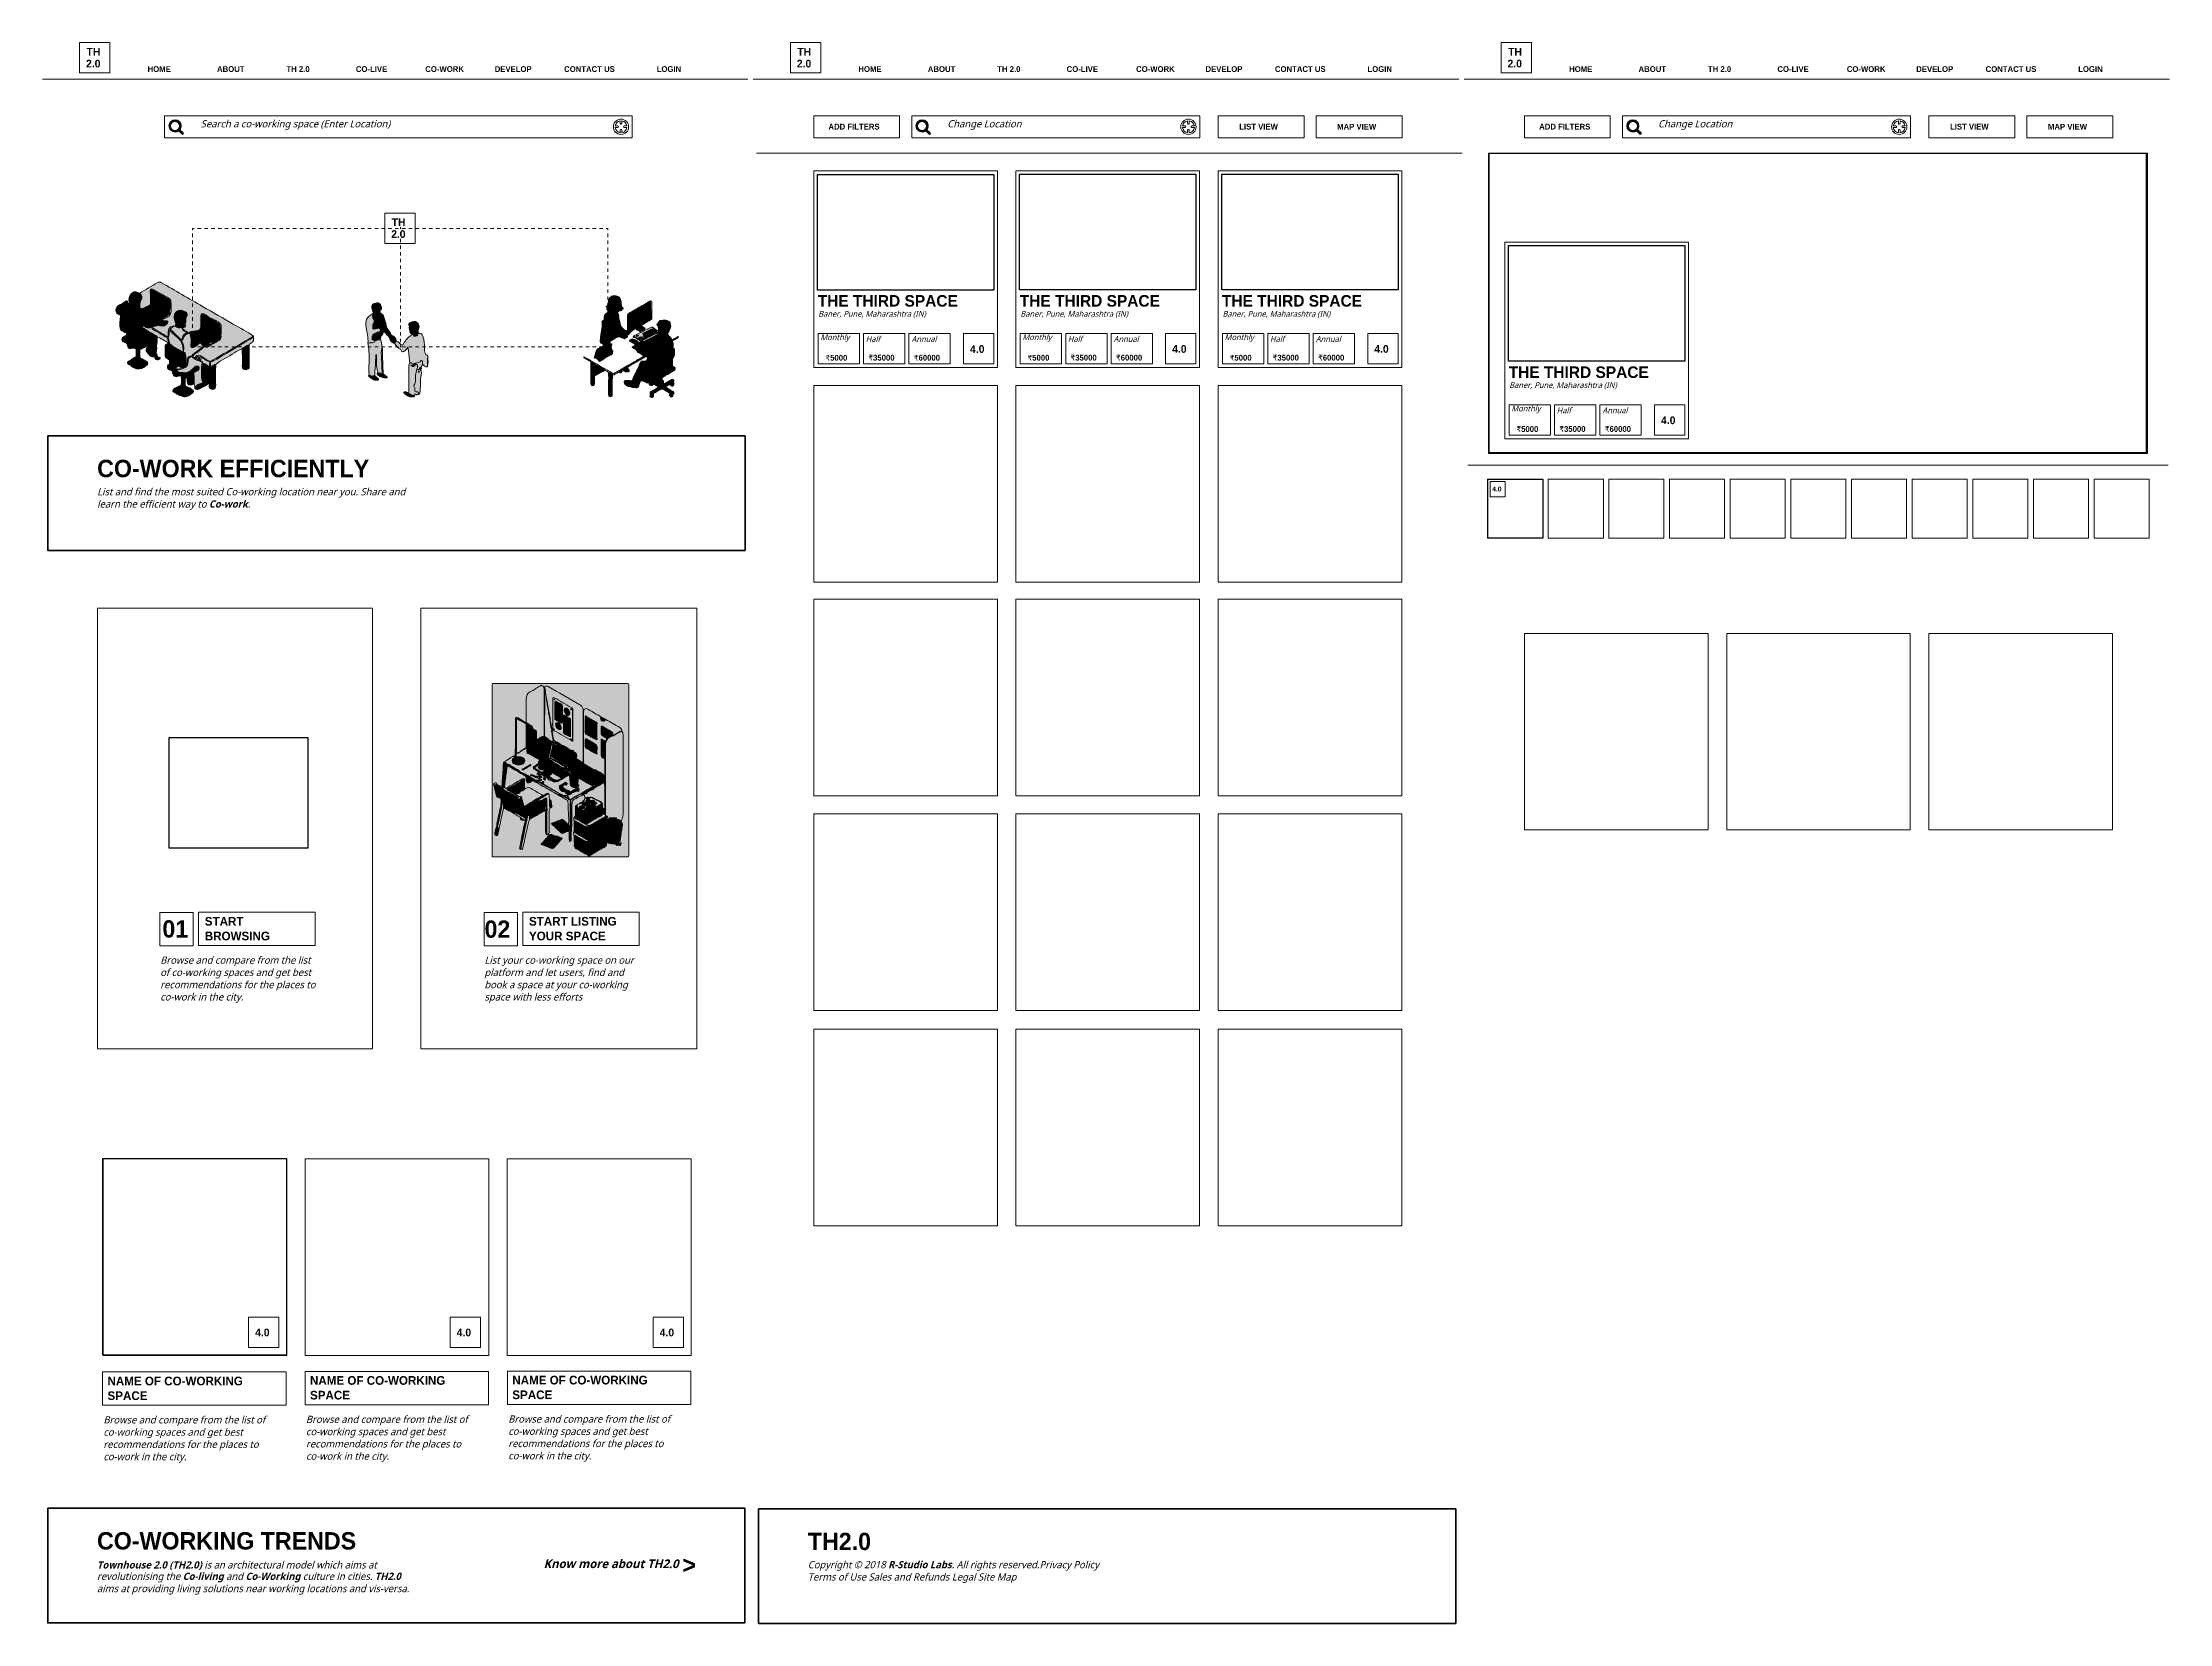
# Model space of a CAD drawing. Header units: inches. Extents: x -8 to 10100, y -1893 to 1161.
# Drawn here: x -8 to 3116, y -1162 to 1161 of the extents above; entities that cross this region are included whole.
import ezdxf

# ---------------------------------------------------------------- set-up
doc = ezdxf.new("R2010")
doc.units = ezdxf.units.IN
doc.header["$MEASUREMENT"] = 0
for name, pattern in [('AI-Linetype-1', [9.77348, 4.88674, -4.88674]), ('AI-Linetype-2', [10.00112, 5.00056, -5.00056]), ('AI-Linetype-3', [10.24322, 5.12161, -5.12161]), ('AI-Linetype-4', [10.00112, 5.00056, -5.00056]), ('AI-Linetype-5', [10.24322, 5.12161, -5.12161])]:
    doc.linetypes.add(name, pattern=pattern)
doc.layers.add('Layer 1', color=7, linetype='Continuous')
doc.layers.add('Layer 10', color=7, linetype='Continuous')
picture_1 = doc.add_image_def('image1.png', size_in_pixel=(603, 645))
picture_2 = doc.add_image_def('image9.png', size_in_pixel=(1046, 836))
picture_3 = doc.add_image_def('image2.png', size_in_pixel=(603, 648))
picture_4 = doc.add_image_def('image5.png', size_in_pixel=(2300, 1274))
picture_5 = doc.add_image_def('image6.png', size_in_pixel=(985, 647))
picture_6 = doc.add_image_def('image7.png', size_in_pixel=(985, 647))
picture_7 = doc.add_image_def('image8.png', size_in_pixel=(985, 647))
picture_8 = doc.add_image_def('image10.png', size_in_pixel=(985, 647))

msp = doc.modelspace()

# ---------------------------------------------------------------- texts
at = {"layer": 'Layer 1', "color": 252, "true_color": 0x989898, "attachment_point": 7}
for s, insert, char_height in [('\\fnevis|b1|i0|c0|p34;\\W1;HOME^I^IABOUT^I^ITH 2.0^I^ICO-LIVE^I^ICO-WORK^I^IDEVELOP^I^ICONTACT US^I^ILOGIN ', (146.8, 1117.2), 8.496), ('\\fnevis|b1|i0|c0|p34;\\W1;HOME^I^IABOUT^I^ITH 2.0^I^ICO-LIVE^I^ICO-WORK^I^IDEVELOP^I^ICONTACT US^I^ILOGIN ', (1190.7, 1117.2), 8.496), ('\\fnevis|b1|i0|c0|p34;\\W1;HOME^I^IABOUT^I^ITH 2.0^I^ICO-LIVE^I^ICO-WORK^I^IDEVELOP^I^ICONTACT US^I^ILOGIN ', (2234.5, 1117.2), 8.496), ('\\fnevis|b1|i0|c0|p34;\\W1;ADD FILTERS', (1146.7, 1032.6), 8.496), ('\\fnevis|b1|i0|c0|p34;\\W1;LIST VIEW', (1750, 1032.6), 8.496), ('\\fnevis|b1|i0|c0|p34;\\W1;MAP VIEW', (1893.8, 1032.6), 8.496), ('\\fnevis|b1|i0|c0|p34;\\W1;ADD FILTERS', (2190.5, 1032.6), 8.496), ('\\fnevis|b1|i0|c0|p34;\\W1;LIST VIEW', (2793.9, 1032.6), 8.496), ('\\fnevis|b1|i0|c0|p34;\\W1;MAP VIEW', (2937.7, 1032.6), 8.496), ('\\fnevis|b1|i0|c0|p34;\\W1;THE THIRD SPACE', (2145.7, 667.5), 16.992), ('\\fRoboto Light|b0|i1|c0|p34;\\W1;Monthly', (2149.7, 615.8), 8.496), ('\\fRoboto Light|b0|i1|c0|p34;\\W1;Half', (2216.3, 615.8), 8.496), ('\\fRoboto Light|b0|i1|c0|p34;\\W1;Annual', (2283.6, 615.8), 8.496), ('\\fMyriad Pro|b0|i0|c0|p34;\\W1;₹\\fnevis|b1|i0|c0|p34;5000', (2157.2, 588.3), 8.496), ('\\fMyriad Pro|b0|i0|c0|p34;\\W1;₹\\fnevis|b1|i0|c0|p34;35000', (2220.2, 588.4), 8.496), ('\\fMyriad Pro|b0|i0|c0|p34;\\W1;₹\\fnevis|b1|i0|c0|p34;60000', (2287, 588.4), 8.496)]:
    msp.add_mtext(s, dxfattribs=dict(at, insert=insert, char_height=char_height))
at = {"layer": 'Layer 1', "color": 8, "true_color": 0x808284, "insert": (2146.5, 651.1), "char_height": 8.496, "attachment_point": 7}
msp.add_mtext('\\fRoboto Light|b0|i1|c0|p34;\\W1;Baner, Pune, Maharashtra (IN)', dxfattribs=at)

# ---------------------------------------------------------------- blocks, each defined once
blk = doc.blocks.new('block 92')
at = {"layer": 'Layer 1', "color": 18, "lineweight": 9, "true_color": 0x010101}
blk.add_lwpolyline([(648, -768.5), (378.3, -768.5), (378.3, -479.6), (648, -479.6), (648, -768.5)], dxfattribs=at)
blk = doc.blocks.new('block 91')
at = {"layer": 'Layer 1'}
blk.add_blockref('block 92', (0, 0), dxfattribs=at)
blk = doc.blocks.new('block 94')
at = {"layer": 'Layer 1', "color": 18, "lineweight": 9, "true_color": 0x010101}
blk.add_lwpolyline([(351.1, -768.5), (81.4, -768.5), (81.4, -479.6), (351.1, -479.6), (351.1, -768.5)], dxfattribs=at)
blk = doc.blocks.new('block 93')
at = {"layer": 'Layer 1'}
blk.add_blockref('block 94', (0, 0), dxfattribs=at)
blk = doc.blocks.new('block 96')
at = {"layer": 'Layer 1', "color": 18, "lineweight": 9, "true_color": 0x010101}
blk.add_lwpolyline([(944.9, -768.5), (675.1, -768.5), (675.1, -479.6), (944.9, -479.6), (944.9, -768.5)], dxfattribs=at)
blk = doc.blocks.new('block 95')
at = {"layer": 'Layer 1'}
blk.add_blockref('block 96', (0, 0), dxfattribs=at)
blk = doc.blocks.new('block 90')
at = {"layer": 'Layer 1'}
for name in ['block 93', 'block 91', 'block 95']:
    blk.add_blockref(name, (0, 0), dxfattribs=at)
blk = doc.blocks.new('block 132')
at = {"layer": 'Layer 1', "color": 18, "lineweight": 9, "true_color": 0x010101}
blk.add_lwpolyline([(91.5, 1116), (46.9, 1116), (46.9, 1160.6), (91.5, 1160.6), (91.5, 1116)], dxfattribs=at)
at = {"layer": 'Layer 1', "color": 253, "true_color": 0xb2b1b1, "char_height": 11.355, "attachment_point": 7}
for s, insert in [('\\fnevis|b1|i0|c0|p34;\\W1;2.0', (56.4, 1123.8)), ('\\fnevis|b1|i0|c0|p34;\\W1;TH ', (57.2, 1141.3))]:
    blk.add_mtext(s, dxfattribs=dict(at, insert=insert))
blk = doc.blocks.new('block 133')
at = {"layer": 'Layer 1', "color": 18, "lineweight": 35, "true_color": 0x010101}
blk.add_lwpolyline([(1024.1, -1161.3), (0.1, -1161.3), (0.1, -993), (1024.1, -993), (1024.1, -1161.3)], dxfattribs=at)
at = {"layer": 'Layer 1', "color": 252, "true_color": 0x989898, "insert": (72.5, -1053.9), "char_height": 25.488, "attachment_point": 7}
blk.add_mtext('\\fnevis|b1|i0|c0|p34;\\W1;CO-WORKING TRENDS', dxfattribs=at)
at = {"layer": 'Layer 1', "color": 8, "true_color": 0x808080, "char_height": 10.62, "attachment_point": 7}
for s, insert in [('\\fRoboto Light|b0|i1|c0|p34;\\W1;revolutionising the \\fRoboto|b1|i1|c0|p34;Co-living\\fRoboto Light|b0|i1|c0|p34; and \\fRoboto|b1|i1|c0|p34;Co-Working\\fRoboto Light|b0|i1|c0|p34; culture in cities. \\fRoboto|b1|i1|c0|p34;TH2.0\\fRoboto Light|b0|i1|c0|p34; ', (72.5, -1101.8)), ('\\fRoboto|b1|i1|c0|p34;\\W1;Townhouse 2.0 (TH2.0)\\fRoboto Light|b0|i1|c0|p34; is an architectural model which aims at ', (72.5, -1083.8)), ('\\fRoboto Light|b0|i1|c0|p34;\\W1;aims at providing living solutions near working locations and vis-versa.', (72.5, -1119.8))]:
    blk.add_mtext(s, dxfattribs=dict(at, insert=insert))
blk = doc.blocks.new('block 135')
at = {"layer": 'Layer 1', "color": 18, "lineweight": 9, "true_color": 0x010101}
blk.add_lwpolyline([(213.8, -166.4), (164.8, -166.4), (164.8, -117.4), (213.8, -117.4), (213.8, -166.4)], dxfattribs=at)
at = {"layer": 'Layer 1', "color": 252, "true_color": 0x989898, "insert": (168.5, -154.9), "char_height": 25.488, "attachment_point": 7}
blk.add_mtext('\\fnevis|b1|i0|c0|p34;\\W1;01', dxfattribs=at)
blk = doc.blocks.new('block 134')
at = {"layer": 'Layer 1', "color": 18, "lineweight": 9, "true_color": 0x010101}
blk.add_lwpolyline([(392.8, -166.3), (221.7, -166.3), (221.7, -117.3), (392.8, -117.3), (392.8, -166.3)], dxfattribs=at)
at = {"layer": 'Layer 1'}
blk.add_blockref('block 135', (0, 0), dxfattribs=at)
at = {"layer": 'Layer 1', "color": 252, "true_color": 0x989898, "char_height": 12.744, "attachment_point": 7}
for s, insert in [('\\fnevis|b1|i0|c0|p34;\\W1;START ', (230.8, -137.1)), ('\\fnevis|b1|i0|c0|p34;\\W1;BROWSING', (230.8, -158.7))]:
    blk.add_mtext(s, dxfattribs=dict(at, insert=insert))
at = {"layer": 'Layer 1', "color": 8, "true_color": 0x808080, "char_height": 10.62, "attachment_point": 7}
for s, insert in [('\\fRoboto Light|b0|i1|c0|p34;\\W1;Browse and compare from the list ', (165.4, -196.5)), ('\\fRoboto Light|b0|i1|c0|p34;\\W1;recommendations for the places to ', (165.4, -232.5)), ('\\fRoboto Light|b0|i1|c0|p34;\\W1;of co-working spaces and get best ', (165.4, -214.5)), ('\\fRoboto Light|b0|i1|c0|p34;\\W1;co-work in the city.', (165.4, -250.5))]:
    blk.add_mtext(s, dxfattribs=dict(at, insert=insert))
blk = doc.blocks.new('block 137')
at = {"layer": 'Layer 1', "color": 18, "lineweight": 9, "true_color": 0x010101}
blk.add_lwpolyline([(689.9, -166.4), (640.9, -166.4), (640.9, -117.4), (689.9, -117.4), (689.9, -166.4)], dxfattribs=at)
at = {"layer": 'Layer 1', "color": 252, "true_color": 0x989898, "insert": (641.6, -155.2), "char_height": 25.488, "attachment_point": 7}
blk.add_mtext('\\fnevis|b1|i0|c0|p34;\\W1;02', dxfattribs=at)
blk = doc.blocks.new('block 136')
at = {"layer": 'Layer 1', "color": 18, "lineweight": 9, "true_color": 0x010101}
blk.add_lwpolyline([(868.9, -166.3), (697.7, -166.3), (697.7, -117.3), (868.9, -117.3), (868.9, -166.3)], dxfattribs=at)
at = {"layer": 'Layer 1'}
blk.add_blockref('block 137', (0, 0), dxfattribs=at)
at = {"layer": 'Layer 1', "color": 252, "true_color": 0x989898, "char_height": 12.744, "attachment_point": 7}
for s, insert in [('\\fnevis|b1|i0|c0|p34;\\W1;START LISTING ', (706.9, -137.1)), ('\\fnevis|b1|i0|c0|p34;\\W1;YOUR SPACE', (706.9, -158.7))]:
    blk.add_mtext(s, dxfattribs=dict(at, insert=insert))
at = {"layer": 'Layer 1', "color": 8, "true_color": 0x808080, "char_height": 10.62, "attachment_point": 7}
for s, insert in [('\\fRoboto Light|b0|i1|c0|p34;\\W1;List your co-working space on our ', (641.5, -196.5)), ('\\fRoboto Light|b0|i1|c0|p34;\\W1;platform and let users, find and ', (641.5, -214.5)), ('\\fRoboto Light|b0|i1|c0|p34;\\W1;book a space at your co-working ', (641.5, -232.5)), ('\\fRoboto Light|b0|i1|c0|p34;\\W1;space with less efforts ', (641.5, -250.5))]:
    blk.add_mtext(s, dxfattribs=dict(at, insert=insert))
blk = doc.blocks.new('block 138')
at = {"layer": 'Layer 1', "color": 18, "lineweight": 35, "true_color": 0x010101}
blk.add_lwpolyline([(1024.3, 414.2), (0.3, 414.2), (0.3, 582.5), (1024.3, 582.5), (1024.3, 414.2)], dxfattribs=at)
at = {"layer": 'Layer 1', "color": 252, "true_color": 0x989898, "insert": (72.7, 521.6), "char_height": 25.488, "attachment_point": 7}
blk.add_mtext('\\fnevis|b1|i0|c0|p34;\\W1;CO-WORK EFFICIENTLY', dxfattribs=at)
at = {"layer": 'Layer 1', "color": 8, "true_color": 0x808080, "char_height": 10.62, "attachment_point": 7}
for s, insert in [('\\fRoboto Light|b0|i1|c0|p34;\\W1;List and find the most suited Co-working location near you. Share and ', (72.7, 491.7)), ('\\fRoboto Light|b0|i1|c0|p34;\\W1;learn the efficient way to\\fRoboto|b1|i1|c0|p34; Co-work\\fRoboto Light|b0|i1|c0|p34;.', (72.7, 473.7))]:
    blk.add_mtext(s, dxfattribs=dict(at, insert=insert))
blk = doc.blocks.new('block 139')
at = {"layer": 'Layer 1', "color": 18, "lineweight": 18, "true_color": 0x010101}
blk.add_lwpolyline([(858.3, 1020.7), (171.5, 1020.7), (171.5, 1052.9), (858.3, 1052.9), (858.3, 1020.7)], dxfattribs=at)
at = {"layer": 'Layer 1', "color": 8, "true_color": 0x808080, "insert": (224.9, 1032.3), "char_height": 10.62, "attachment_point": 7}
blk.add_mtext('\\fRoboto Light|b0|i1|c0|p34;\\W1;Search a co-working space (Enter Location)', dxfattribs=at)
blk = doc.blocks.new('block 140')
at = {"layer": 'Layer 1', "color": 9, "true_color": 0xbbbdc0, "insert": (728.4, -1081.1), "char_height": 12.744, "attachment_point": 7}
blk.add_mtext('\\fRoboto|b1|i1|c0|p34;\\W1;Know more about TH2.0', dxfattribs=at)
at = {"layer": 'Layer 1', "color": 252, "true_color": 0x989898, "insert": (932.2, -1089), "char_height": 25.488, "attachment_point": 7}
blk.add_mtext('\\fnevis|b1|i0|c0|p34;\\W1;>', dxfattribs=at)
blk = doc.blocks.new('block 141')
at = {"layer": 'Layer 1'}
image = blk.add_image(picture_2, insert=(178.7, -23), size_in_units=(203.3, 162.5), dxfattribs=at)
blk = doc.blocks.new('block 144')
at = {"layer": 'Layer 1', "color": 250, "lineweight": 9, "true_color": 0x231f20}
for points in [[(518, 889.2), (518, 886.7)], [(518, 715.6), (518, 713.1)]]:
    blk.add_lwpolyline(points, dxfattribs=at)
at = {"layer": 'Layer 1', "color": 250, "linetype": 'AI-Linetype-1', "lineweight": 9, "true_color": 0x231f20}
blk.add_lwpolyline([(518, 881.8), (518, 718.1)], dxfattribs=at)
blk = doc.blocks.new('block 143')
at = {"layer": 'Layer 1'}
blk.add_blockref('block 144', (0, 0), dxfattribs=at)
blk = doc.blocks.new('block 147')
at = {"layer": 'Layer 1', "color": 250, "lineweight": 9, "true_color": 0x231f20}
for points in [[(212.8, 884.9), (212.8, 887.4), (215.3, 887.4)], [(820.4, 887.4), (822.9, 887.4), (822.9, 884.9)], [(215.3, 713.4), (212.8, 713.4), (212.8, 715.9)], [(822.9, 715.9), (822.9, 713.4), (820.4, 713.4)]]:
    blk.add_lwpolyline(points, dxfattribs=at)
at = {"layer": 'Layer 1', "color": 250, "linetype": 'AI-Linetype-3', "lineweight": 9, "true_color": 0x231f20}
blk.add_lwpolyline([(212.8, 721), (212.8, 882.4)], dxfattribs=at)
at = {"layer": 'Layer 1', "color": 250, "linetype": 'AI-Linetype-4', "lineweight": 9, "true_color": 0x231f20}
blk.add_lwpolyline([(220.3, 887.4), (817.9, 887.4)], dxfattribs=at)
at = {"layer": 'Layer 1', "color": 250, "linetype": 'AI-Linetype-5', "lineweight": 9, "true_color": 0x231f20}
blk.add_lwpolyline([(822.9, 879.8), (822.9, 718.5)], dxfattribs=at)
at = {"layer": 'Layer 1', "color": 250, "linetype": 'AI-Linetype-2', "lineweight": 9, "true_color": 0x231f20}
blk.add_lwpolyline([(815.4, 713.4), (217.8, 713.4)], dxfattribs=at)
blk = doc.blocks.new('block 146')
at = {"layer": 'Layer 1'}
blk.add_blockref('block 147', (0, 0), dxfattribs=at)
blk = doc.blocks.new('block 145')
at = {"layer": 'Layer 1'}
blk.add_blockref('block 146', (0, 0), dxfattribs=at)
blk = doc.blocks.new('block 149')
at = {"layer": 'Layer 1', "true_color": 0xd1d9e7}
h = blk.add_hatch(color=254, dxfattribs=at)
h.dxf.hatch_style = 2
edge = h.paths.add_edge_path()
edge.add_spline(control_points=[(116.8, 756.1), (115.7, 763.2), (114.9, 770.3), (118, 777.1), (118.4, 781.1), (117.1, 782), (113.6, 779.7), (111.1, 778), (108.5, 776.4), (105.7, 775.2), (98.5, 772), (98.1, 762.7), (106.3, 760), (106.9, 759.7), (107.5, 759.2), (108.1, 758.8), (108.4, 758.9), (108.8, 758.9), (109.2, 759), (111.7, 757.8), (113.5, 754.9), (116.8, 756.1)], knot_values=[0, 0, 0, 0, 1, 1, 1, 2, 2, 2, 3, 3, 3, 4, 4, 4, 5, 5, 5, 6, 6, 6, 7, 7, 7, 7], degree=3, periodic=1)
at = {"layer": 'Layer 1', "true_color": 0x321810}
h = blk.add_hatch(color=28, dxfattribs=at)
h.dxf.hatch_style = 2
edge = h.paths.add_edge_path()
edge.add_spline(control_points=[(120, 778.2), (122.1, 770.5), (129.1, 767.1), (135.6, 770.6), (135.1, 774.4), (135.1, 778.4), (136.9, 781.7), (139.4, 786), (138.3, 789.1), (135.3, 792.3), (131.5, 793.7), (127.4, 796), (123.7, 792.5), (119.7, 788.6), (118.6, 783.7), (120, 778.2)], knot_values=[0, 0, 0, 0, 1, 1, 1, 2, 2, 2, 3, 3, 3, 4, 4, 4, 5, 5, 5, 5], degree=3, periodic=1)
at = {"layer": 'Layer 1', "true_color": 0xd4dceb}
h = blk.add_hatch(color=254, dxfattribs=at)
h.dxf.hatch_style = 2
edge = h.paths.add_edge_path()
edge.add_spline(control_points=[(302.4, 729.1), (293.4, 736), (282.9, 740.6), (273.1, 746.4), (258, 755.4), (242.8, 764.1), (227.6, 772.8), (207.4, 784.5), (187.2, 796.1), (167, 807.7), (165.1, 808.8), (163.4, 809.1), (161.4, 807.9), (152.7, 802.6), (144, 797.5), (135.3, 792.3), (136.8, 787.9), (136.7, 783.7), (134.8, 779.3), (133.6, 776.7), (133.8, 773.7), (134.7, 770.8), (135.3, 769.7), (136.1, 769.1), (137.2, 768.7), (139.6, 768.2), (141.5, 769.5), (143.5, 770.4), (144.7, 771), (145.9, 771.6), (147.1, 772.1), (149.1, 773.2), (151.2, 774.1), (151.9, 776.6), (152.6, 781.2), (152, 785.9), (152.3, 790.6), (152.3, 792.5), (151.6, 794.6), (153.3, 796.2), (155.5, 796.6), (157.2, 795.3), (158.8, 794.3), (164.4, 791), (170.1, 787.8), (175.7, 784.4), (176.8, 783.8), (178, 783.3), (178.8, 782.3), (182.2, 778), (179.6, 761.9), (175, 758.9), (173.1, 757.6), (170.9, 756.7), (168.9, 755.3), (168.3, 754.8), (167.9, 754.1), (167.7, 753.3), (168.4, 750), (171, 750.6), (173.2, 750.5), (174.9, 750.1), (174.5, 749), (173.8, 748.2), (171.4, 746), (168.9, 744.1), (165.4, 745.5), (164.4, 745.9), (163.4, 746.1), (162.3, 746), (159, 745.1), (155.1, 745.5), (152.6, 742.3), (152.5, 740.1), (154.1, 739.1), (155.7, 738.3), (161.6, 735.4), (167.2, 731.9), (172.8, 728.4), (174.2, 727.6), (175.7, 726.8), (177.3, 728), (178.1, 729), (178.4, 730.3), (178.3, 731.6), (177.9, 738.4), (181, 742.5), (187.8, 743.9), (188.2, 744.2), (188.5, 744.7), (188.8, 745.2), (189.5, 747.6), (189.1, 749.9), (188.2, 752.1), (186.7, 755.9), (186.8, 759.5), (189.2, 762.9), (190.1, 764.3), (191.2, 765.6), (193, 765.8), (193.9, 765.9), (194.8, 765.9), (195.7, 765.8), (203.5, 764.5), (204.8, 762.3), (202, 755.1), (201.7, 752.8), (201.7, 750.5), (201.3, 748.3), (202.4, 744.2), (199.9, 742.9), (196.6, 742.1), (197.6, 736.6), (203.1, 736), (206.4, 733), (206.9, 732.9), (207.5, 732.9), (208, 733), (212.1, 735.7), (217, 734.9), (221.4, 736.5), (223.1, 737.1), (224.4, 738.3), (225.3, 739.9), (227.7, 746.3), (225.6, 753.1), (226.7, 759.7), (231.3, 761.7), (233.4, 757.6), (236.4, 755.8), (237.2, 755.2), (238.1, 754.7), (239.2, 754.5), (252.9, 748.3), (256, 742.1), (253, 727.4), (252.7, 726.3), (252.4, 725.2), (251.5, 724.6), (245.7, 720.9), (239.9, 717.3), (233.6, 714.5), (232.7, 714.2), (231.8, 714.7), (230.9, 714.7), (230.4, 714.6), (229.8, 714.6), (229.3, 714.4), (223.8, 710.8), (219, 706.2), (213.5, 702.5), (212.5, 701.8), (211.5, 701), (211.6, 699.5), (214.6, 695.5), (218.9, 693.5), (223.6, 692.3), (225.8, 693.1), (225.2, 694.3), (224.2, 695.6), (223, 697.1), (221.4, 698.1), (219.8, 699.2), (227.6, 699.6), (232, 691.9), (239.3, 691.2), (245.9, 693.4), (251.6, 697.4), (257.5, 701), (270.5, 708.8), (283.6, 716.5), (296.7, 724.2), (298.9, 725.5), (301.2, 726.7), (302.4, 729.1)], knot_values=[0, 0, 0, 0, 1, 1, 1, 2, 2, 2, 3, 3, 3, 4, 4, 4, 5, 5, 5, 6, 6, 6, 7, 7, 7, 8, 8, 8, 9, 9, 9, 10, 10, 10, 11, 11, 11, 12, 12, 12, 13, 13, 13, 14, 14, 14, 15, 15, 15, 16, 16, 16, 17, 17, 17, 18, 18, 18, 19, 19, 19, 20, 20, 20, 21, 21, 21, 22, 22, 22, 23, 23, 23, 24, 24, 24, 25, 25, 25, 26, 26, 26, 27, 27, 27, 28, 28, 28, 29, 29, 29, 30, 30, 30, 31, 31, 31, 32, 32, 32, 33, 33, 33, 34, 34, 34, 35, 35, 35, 36, 36, 36, 37, 37, 37, 38, 38, 38, 39, 39, 39, 40, 40, 40, 41, 41, 41, 42, 42, 42, 43, 43, 43, 44, 44, 44, 45, 45, 45, 46, 46, 46, 47, 47, 47, 48, 48, 48, 49, 49, 49, 50, 50, 50, 51, 51, 51, 52, 52, 52, 53, 53, 53, 54, 54, 54, 55, 55, 55, 56, 56, 56, 57, 57, 57, 58, 58, 58, 58], degree=3, periodic=1)
at = {"layer": 'Layer 1', "true_color": 0xc2c4c5}
h = blk.add_hatch(color=9, dxfattribs=at)
h.dxf.hatch_style = 2
edge = h.paths.add_edge_path()
edge.add_spline(control_points=[(166.1, 789.2), (162.6, 791.4), (159.1, 793.6), (155.6, 795.9), (154.4, 796.6), (152.7, 796.9), (153, 798.9), (150.9, 798.1), (150.7, 796.3), (150.8, 794.5), (150.8, 788.2), (150.9, 781.9), (150.9, 775.7), (151.9, 775.3), (152.8, 775), (153.8, 774.6), (154, 774.8), (154.2, 775), (154.3, 775.2), (154.7, 779), (154.3, 782.7), (154.3, 786.5), (154.5, 792.6), (154.6, 792.6), (159.8, 790), (161.8, 789), (163.7, 787.1), (166.1, 789.2)], knot_values=[0, 0, 0, 0, 1, 1, 1, 2, 2, 2, 3, 3, 3, 4, 4, 4, 5, 5, 5, 6, 6, 6, 7, 7, 7, 8, 8, 8, 9, 9, 9, 9], degree=3, periodic=1)
at = {"layer": 'Layer 1', "true_color": 0x8d9092}
h = blk.add_hatch(color=252, dxfattribs=at)
h.dxf.hatch_style = 2
edge = h.paths.add_edge_path()
edge.add_spline(control_points=[(169.3, 756.2), (169.3, 755.6), (169.3, 754.9), (169.4, 754.3), (173.3, 756.1), (178.4, 757.4), (179.9, 761.2), (182.5, 767.6), (181.1, 774.8), (180.9, 781.6), (180.9, 783), (179.7, 783.8), (178.6, 784.5), (170, 789.3), (161.5, 794.1), (153, 798.9), (151.4, 796.4), (153.7, 795.8), (155, 794.8), (158.3, 792.5), (162.1, 790.7), (165.4, 788.3), (167.4, 787), (169.4, 785.5), (171.6, 784.5), (176.6, 783.3), (178.5, 780), (177.7, 775), (177, 770.5), (179.5, 765.6), (175.7, 761.6), (174.2, 759.1), (170.6, 759), (169.3, 756.2)], knot_values=[0, 0, 0, 0, 1, 1, 1, 2, 2, 2, 3, 3, 3, 4, 4, 4, 5, 5, 5, 6, 6, 6, 7, 7, 7, 8, 8, 8, 9, 9, 9, 10, 10, 10, 11, 11, 11, 11], degree=3, periodic=1)
at = {"layer": 'Layer 1', "true_color": 0xebf0f2}
h = blk.add_hatch(color=7, dxfattribs=at)
h.dxf.hatch_style = 2
edge = h.paths.add_edge_path()
edge.add_spline(control_points=[(154.3, 775.2), (158.2, 773.5), (162, 771.6), (165.2, 768.7), (168.1, 767.2), (171.1, 765.9), (173.8, 764.2), (176.3, 762.7), (177, 763.4), (177, 766), (176.9, 770.3), (176.8, 774.7), (177, 779), (177.1, 782.9), (172.8, 783.1), (171.5, 785.8), (169.7, 786.9), (167.9, 788.1), (166.1, 789.2), (162.7, 788.6), (160.5, 791.3), (157.9, 792.8), (153.6, 795.2), (152.5, 793.8), (153, 789.5), (153.6, 784.8), (151.7, 779.8), (154.3, 775.2)], knot_values=[0, 0, 0, 0, 1, 1, 1, 2, 2, 2, 3, 3, 3, 4, 4, 4, 5, 5, 5, 6, 6, 6, 7, 7, 7, 8, 8, 8, 9, 9, 9, 9], degree=3, periodic=1)
at = {"layer": 'Layer 1', "true_color": 0x9cb2b8}
h = blk.add_hatch(color=253, dxfattribs=at)
h.dxf.hatch_style = 2
edge = h.paths.add_edge_path()
edge.add_spline(control_points=[(163.4, 787.1), (159.2, 787.9), (158.3, 785.2), (157.1, 780.6), (160, 783.3), (160.4, 786.6), (163.4, 787.1)], knot_values=[0, 0, 0, 0, 1, 1, 1, 2, 2, 2, 2], degree=3, periodic=1)
at = {"layer": 'Layer 1', "true_color": 0xc2c4c5}
h = blk.add_hatch(color=9, dxfattribs=at)
h.dxf.hatch_style = 2
edge = h.paths.add_edge_path()
edge.add_spline(control_points=[(175.7, 761.6), (177.5, 761.1), (179.2, 760.4), (179.1, 763.6), (179, 768.9), (179.3, 774.3), (179.1, 779.7), (178.9, 784.4), (174.7, 784.6), (171.5, 785.8), (174.8, 780.8), (176.3, 775.5), (175.7, 769.4), (175.4, 765.9), (174.4, 765.4), (171.5, 767.1), (169.8, 768), (168.1, 769.1), (166, 769), (165.5, 768.9), (165.1, 768.6), (164.8, 768.2), (168.4, 766), (172, 763.8), (175.7, 761.6)], knot_values=[0, 0, 0, 0, 1, 1, 1, 2, 2, 2, 3, 3, 3, 4, 4, 4, 5, 5, 5, 6, 6, 6, 7, 7, 7, 8, 8, 8, 8], degree=3, periodic=1)
at = {"layer": 'Layer 1', "true_color": 0x96aab2}
h = blk.add_hatch(color=253, dxfattribs=at)
h.dxf.hatch_style = 2
edge = h.paths.add_edge_path()
edge.add_spline(control_points=[(165.7, 785.4), (172, 776.8), (172, 773.2), (165.4, 770.9), (167.8, 768.6), (169.4, 769.7), (170.8, 771.7), (173.2, 775.2), (170.8, 782), (165.7, 785.4)], knot_values=[0, 0, 0, 0, 1, 1, 1, 2, 2, 2, 3, 3, 3, 3], degree=3, periodic=1)
at = {"layer": 'Layer 1', "true_color": 0x173e49}
h = blk.add_hatch(color=149, dxfattribs=at)
h.dxf.hatch_style = 2
edge = h.paths.add_edge_path()
edge.add_spline(control_points=[(107.2, 738.9), (108.7, 745.1), (109.1, 751.3), (107, 757.5), (105.9, 751.3), (105.4, 745.1), (107.2, 738.9)], knot_values=[0, 0, 0, 0, 1, 1, 1, 2, 2, 2, 2], degree=3, periodic=1)
at = {"layer": 'Layer 1', "true_color": 0x294f5f}
h = blk.add_hatch(color=139, dxfattribs=at)
h.dxf.hatch_style = 2
edge = h.paths.add_edge_path()
edge.add_spline(control_points=[(107.2, 738.9), (109.4, 736.2), (112.8, 735.2), (115.7, 733.4), (117.9, 732.7), (117.5, 735), (118.6, 735.9), (119.2, 733.3), (118.6, 730.3), (121.1, 728.5), (122.8, 727.5), (124.5, 726.4), (126.3, 725.4), (128.5, 724.2), (131, 723.1), (133.4, 725), (135.6, 726.8), (136.5, 729), (135.4, 731.8), (134.1, 735), (135.3, 738.4), (134.2, 741.6), (133, 744.5), (130.5, 745.9), (128, 747.4), (121.9, 751.2), (115.4, 754.3), (109.6, 758.8), (109.1, 759), (108.6, 759), (108.1, 758.8), (107.7, 758.4), (107.3, 757.9), (107, 757.5), (107.3, 751.3), (107, 745.1), (107.2, 738.9)], knot_values=[0, 0, 0, 0, 1, 1, 1, 2, 2, 2, 3, 3, 3, 4, 4, 4, 5, 5, 5, 6, 6, 6, 7, 7, 7, 8, 8, 8, 9, 9, 9, 10, 10, 10, 11, 11, 11, 12, 12, 12, 12], degree=3, periodic=1)
at = {"layer": 'Layer 1', "true_color": 0x395f6f}
h = blk.add_hatch(color=157, dxfattribs=at)
h.dxf.hatch_style = 2
edge = h.paths.add_edge_path()
edge.add_spline(control_points=[(116.8, 756.1), (114.1, 756.5), (112.3, 759.6), (109.2, 759), (110.9, 753.7), (116.4, 753.2), (120.2, 750.5), (124.4, 747.6), (129.2, 745.4), (133.3, 742.1), (133.8, 741.8), (134.3, 741.9), (134.7, 742.3), (135.1, 743.1), (135, 743.8), (134.5, 744.5), (129.5, 749.7), (122.3, 751.6), (116.8, 756.1)], knot_values=[0, 0, 0, 0, 1, 1, 1, 2, 2, 2, 3, 3, 3, 4, 4, 4, 5, 5, 5, 6, 6, 6, 6], degree=3, periodic=1)
at = {"layer": 'Layer 1', "true_color": 0xe2d6e1}
h = blk.add_hatch(color=254, dxfattribs=at)
h.dxf.hatch_style = 2
edge = h.paths.add_edge_path()
edge.add_spline(control_points=[(137.9, 769.4), (137.1, 769.8), (136.4, 770.2), (135.6, 770.6), (128.9, 770), (123.7, 772.6), (120, 778.2), (119.3, 777.8), (118.7, 777.5), (118, 777.1), (116, 776.6), (114.7, 775.1), (114.8, 773.3), (115.2, 767.7), (113.3, 762.1), (115.4, 756.7), (118.4, 752.3), (123.4, 750.8), (127.5, 748), (129.4, 746.7), (131.3, 745.5), (133.3, 744.2), (133.7, 743.9), (134.1, 743.6), (134.5, 743.4), (135.3, 742.8), (135.9, 742.1), (136.8, 741.6), (137.5, 741.3), (138.2, 741.3), (139, 741.6), (141.1, 743.6), (138.2, 746), (139.5, 748.2), (138.7, 752.9), (135.2, 756.4), (134.1, 761), (133.6, 763.2), (135.2, 766), (132.3, 767.8), (134.2, 767.6), (135.9, 765.7), (137.8, 767.1), (138.3, 767.9), (138.3, 768.6), (137.9, 769.4)], knot_values=[0, 0, 0, 0, 1, 1, 1, 2, 2, 2, 3, 3, 3, 4, 4, 4, 5, 5, 5, 6, 6, 6, 7, 7, 7, 8, 8, 8, 9, 9, 9, 10, 10, 10, 11, 11, 11, 12, 12, 12, 13, 13, 13, 14, 14, 14, 15, 15, 15, 15], degree=3, periodic=1)
at = {"layer": 'Layer 1', "true_color": 0xf2e9f0}
h = blk.add_hatch(color=7, dxfattribs=at)
h.dxf.hatch_style = 2
edge = h.paths.add_edge_path()
edge.add_spline(control_points=[(138.8, 747.6), (142, 742), (146.5, 739.5), (152.9, 742.2), (156, 744), (160.1, 743.1), (162.9, 745.7), (164.7, 747.4), (165.3, 749), (162.9, 750.6), (161.5, 751.2), (160.1, 751.2), (158.7, 751.2), (157.6, 751.2), (156.5, 751.1), (155.5, 751), (148.9, 749.5), (148.5, 749.7), (147, 754.8), (146.6, 756.2), (145.7, 757.3), (145, 758.6), (144.6, 759.4), (144.3, 760.3), (144, 761.2), (143.4, 762.7), (142.7, 764.2), (141.6, 765.5), (140.5, 766.5), (139.6, 767.7), (137.9, 767.4), (135.7, 767.3), (133.7, 768.9), (132.1, 768.3), (131.3, 760.4), (135.7, 754.2), (138.8, 747.6)], knot_values=[0, 0, 0, 0, 1, 1, 1, 2, 2, 2, 3, 3, 3, 4, 4, 4, 5, 5, 5, 6, 6, 6, 7, 7, 7, 8, 8, 8, 9, 9, 9, 10, 10, 10, 11, 11, 11, 12, 12, 12, 12], degree=3, periodic=1)
at = {"layer": 'Layer 1', "true_color": 0xa09f9e}
h = blk.add_hatch(color=253, dxfattribs=at)
h.dxf.hatch_style = 2
edge = h.paths.add_edge_path()
edge.add_spline(control_points=[(137.9, 767.4), (138.9, 766.6), (139.9, 765.8), (141, 765.1), (143.3, 765), (145.3, 766), (147.4, 766.9), (148.2, 770.4), (145.4, 770.6), (143.3, 771.4), (141.5, 770.7), (139.7, 770), (137.9, 769.4), (137.9, 768.7), (137.9, 768), (137.9, 767.4)], knot_values=[0, 0, 0, 0, 1, 1, 1, 2, 2, 2, 3, 3, 3, 4, 4, 4, 5, 5, 5, 5], degree=3, periodic=1)
at = {"layer": 'Layer 1', "true_color": 0xe3bd84}
h = blk.add_hatch(color=31, dxfattribs=at)
h.dxf.hatch_style = 2
edge = h.paths.add_edge_path()
edge.add_spline(control_points=[(149.7, 767.2), (149, 767.3), (148.3, 767.3), (147.5, 767.4), (145.2, 767.1), (142.5, 767.8), (141, 765.1), (141.7, 763.6), (142.4, 762.1), (143.2, 760.6), (143.5, 760.7), (143.9, 760.7), (144.2, 760.7), (146.8, 760.4), (147.9, 761.9), (148.5, 764.1), (148.9, 765.1), (149.3, 766.2), (149.7, 767.2)], knot_values=[0, 0, 0, 0, 1, 1, 1, 2, 2, 2, 3, 3, 3, 4, 4, 4, 5, 5, 5, 6, 6, 6, 6], degree=3, periodic=1)
at = {"layer": 'Layer 1', "true_color": 0xa1a3a2}
h = blk.add_hatch(color=253, dxfattribs=at)
h.dxf.hatch_style = 2
edge = h.paths.add_edge_path()
edge.add_spline(control_points=[(169.3, 756.2), (163.4, 758.9), (157.7, 761.8), (152.9, 766.1), (151.9, 766.8), (151, 767.9), (149.5, 767.5), (148.4, 766.5), (148, 765.4), (148.2, 763.9), (148.9, 761.6), (151.8, 761.2), (153.1, 758.8), (149.7, 758.3), (147.4, 761.1), (144.5, 761.2), (144, 761.2), (143.5, 761), (143.2, 760.6), (143.4, 759.9), (143.7, 759.2), (144, 758.5), (148, 754.3), (152.9, 751.8), (158.3, 749.9), (159.9, 749.9), (161.4, 749.9), (162.9, 749.9), (165, 750.3), (167.2, 750.7), (168.2, 753.1), (168.6, 753.5), (169, 753.9), (169.4, 754.3), (169.9, 754.9), (170, 755.6), (169.3, 756.2)], knot_values=[0, 0, 0, 0, 1, 1, 1, 2, 2, 2, 3, 3, 3, 4, 4, 4, 5, 5, 5, 6, 6, 6, 7, 7, 7, 8, 8, 8, 9, 9, 9, 10, 10, 10, 11, 11, 11, 12, 12, 12, 12], degree=3, periodic=1)
at = {"layer": 'Layer 1', "true_color": 0x6a6a69}
h = blk.add_hatch(color=251, dxfattribs=at)
h.dxf.hatch_style = 2
edge = h.paths.add_edge_path()
edge.add_spline(control_points=[(143.3, 771.4), (143.9, 769.3), (146.9, 769.5), (147.5, 767.4), (148.2, 766.7), (148.9, 766.6), (149.7, 767.2), (150.7, 766.8), (151.8, 766.4), (152.9, 766.1), (151.5, 769), (148.7, 770.6), (146.4, 772.6), (145.4, 772.2), (144.4, 771.8), (143.3, 771.4)], knot_values=[0, 0, 0, 0, 1, 1, 1, 2, 2, 2, 3, 3, 3, 4, 4, 4, 5, 5, 5, 5], degree=3, periodic=1)
at = {"layer": 'Layer 1', "true_color": 0x888b8c}
h = blk.add_hatch(color=252, dxfattribs=at)
h.dxf.hatch_style = 2
edge = h.paths.add_edge_path()
edge.add_spline(control_points=[(146.4, 755.2), (149.6, 753.8), (152.5, 752.1), (155.3, 749.9), (156.3, 749.9), (157.3, 749.9), (158.3, 749.9), (154, 753.6), (148.8, 755.8), (144, 758.5), (143.9, 756.8), (145.3, 756.1), (146.4, 755.2)], knot_values=[0, 0, 0, 0, 1, 1, 1, 2, 2, 2, 3, 3, 3, 4, 4, 4, 4], degree=3, periodic=1)
at = {"layer": 'Layer 1', "true_color": 0x8a8b8c}
h = blk.add_hatch(color=252, dxfattribs=at)
h.dxf.hatch_style = 2
edge = h.paths.add_edge_path()
edge.add_spline(control_points=[(148.5, 764.1), (147.1, 763), (145.7, 761.8), (144.2, 760.7), (146.4, 759.5), (148.5, 758.3), (150.7, 757.1), (152.7, 756), (154.4, 757.2), (155.2, 758.5), (156.3, 760.4), (154, 760.5), (152.9, 761.3), (151.5, 762.3), (150, 763.2), (148.5, 764.1)], knot_values=[0, 0, 0, 0, 1, 1, 1, 2, 2, 2, 3, 3, 3, 4, 4, 4, 5, 5, 5, 5], degree=3, periodic=1)
at = {"layer": 'Layer 1', "true_color": 0xd8dde9}
h = blk.add_hatch(color=254, dxfattribs=at)
h.dxf.hatch_style = 2
edge = h.paths.add_edge_path()
edge.add_spline(control_points=[(146.4, 755.2), (144.9, 753.1), (145.7, 751.2), (147.2, 749.9), (149.7, 747.7), (152.6, 748.6), (155.3, 749.9), (153.3, 753.3), (150.1, 754.7), (146.4, 755.2)], knot_values=[0, 0, 0, 0, 1, 1, 1, 2, 2, 2, 3, 3, 3, 3], degree=3, periodic=1)
at = {"layer": 'Layer 1', "true_color": 0x545655}
h = blk.add_hatch(color=251, dxfattribs=at)
h.dxf.hatch_style = 2
edge = h.paths.add_edge_path()
edge.add_spline(control_points=[(150.9, 775.7), (149.4, 774.7), (147.9, 773.6), (146.4, 772.6), (147, 769.1), (150.8, 768.1), (152.2, 765.1), (157.2, 760.7), (162.6, 757), (169.3, 755.6), (171.8, 757.3), (175.4, 757.9), (176.2, 761.7), (173.4, 765.4), (168.8, 766.2), (165.3, 768.9), (161.6, 770.9), (158.1, 773.3), (154.4, 775.4), (153.3, 775.9), (152.2, 776.7), (150.9, 775.7)], knot_values=[0, 0, 0, 0, 1, 1, 1, 2, 2, 2, 3, 3, 3, 4, 4, 4, 5, 5, 5, 6, 6, 6, 7, 7, 7, 7], degree=3, periodic=1)
at = {"layer": 'Layer 1', "true_color": 0xc2c4c5}
h = blk.add_hatch(color=9, dxfattribs=at)
h.dxf.hatch_style = 2
edge = h.paths.add_edge_path()
edge.add_spline(control_points=[(153.8, 774.6), (157.1, 771.9), (160.9, 769.9), (164.8, 768.2), (164.9, 768.3), (165, 768.5), (165.2, 768.7), (163, 773.2), (159.2, 775.3), (154.3, 775.2), (154.1, 775), (153.9, 774.8), (153.8, 774.6)], knot_values=[0, 0, 0, 0, 1, 1, 1, 2, 2, 2, 3, 3, 3, 4, 4, 4, 4], degree=3, periodic=1)
at = {"layer": 'Layer 1', "true_color": 0xe9c186}
h = blk.add_hatch(color=31, dxfattribs=at)
h.dxf.hatch_style = 2
edge = h.paths.add_edge_path()
edge.add_spline(control_points=[(168.2, 753.1), (166.4, 752), (164.6, 751), (162.9, 749.9), (164.7, 748.5), (162.6, 747.1), (162.9, 745.7), (163.5, 745.3), (164.1, 744.9), (164.7, 744.5), (167.8, 744.4), (170.6, 745.4), (173.2, 747), (175.1, 748.3), (176.6, 749.9), (173.8, 751.9), (171.9, 752.2), (169.7, 750.8), (168.2, 753.1)], knot_values=[0, 0, 0, 0, 1, 1, 1, 2, 2, 2, 3, 3, 3, 4, 4, 4, 5, 5, 5, 6, 6, 6, 6], degree=3, periodic=1)
at = {"layer": 'Layer 1', "true_color": 0x52524d}
h = blk.add_hatch(color=251, dxfattribs=at)
h.dxf.hatch_style = 2
edge = h.paths.add_edge_path()
edge.add_spline(control_points=[(173.8, 751.9), (175.6, 749.6), (174.1, 748.4), (172.1, 747.5), (169.7, 746.4), (167.2, 745.5), (164.7, 744.5), (169.7, 742.3), (173.1, 744.9), (175.9, 748.4), (177.5, 750.4), (177.1, 752.3), (173.8, 751.9)], knot_values=[0, 0, 0, 0, 1, 1, 1, 2, 2, 2, 3, 3, 3, 4, 4, 4, 4], degree=3, periodic=1)
at = {"layer": 'Layer 1', "true_color": 0x301b14}
h = blk.add_hatch(color=19, dxfattribs=at)
h.dxf.hatch_style = 2
edge = h.paths.add_edge_path()
edge.add_spline(control_points=[(188.6, 764.2), (184.9, 760.7), (184.9, 756.7), (186.6, 752.4), (187.4, 750.2), (188.3, 748), (188, 745.6), (189.5, 742.5), (191.9, 743.2), (194.3, 744.2), (195.5, 744.9), (196.7, 745.2), (197.9, 745.8), (198.6, 746.2), (199.1, 746.7), (199.1, 747.6), (197.3, 750.4), (198.5, 753.2), (199.3, 755.9), (197.2, 762.6), (194.4, 764.8), (188.6, 764.2)], knot_values=[0, 0, 0, 0, 1, 1, 1, 2, 2, 2, 3, 3, 3, 4, 4, 4, 5, 5, 5, 6, 6, 6, 7, 7, 7, 7], degree=3, periodic=1)
at = {"layer": 'Layer 1', "true_color": 0x49b2b7}
h = blk.add_hatch(color=143, dxfattribs=at)
h.dxf.hatch_style = 2
edge = h.paths.add_edge_path()
edge.add_spline(control_points=[(200.8, 755.2), (201, 761.4), (196.3, 763.9), (192.1, 766.8), (190.6, 766.4), (189.2, 765.8), (188.6, 764.2), (193.6, 763.1), (197.2, 760.4), (198.9, 755.4), (199.2, 754.8), (199.7, 754.7), (200.4, 754.8), (200.5, 755), (200.7, 755.1), (200.8, 755.2)], knot_values=[0, 0, 0, 0, 1, 1, 1, 2, 2, 2, 3, 3, 3, 4, 4, 4, 5, 5, 5, 5], degree=3, periodic=1)
at = {"layer": 'Layer 1', "true_color": 0x302825}
h = blk.add_hatch(color=250, dxfattribs=at)
h.dxf.hatch_style = 2
edge = h.paths.add_edge_path()
edge.add_spline(control_points=[(202.9, 755.1), (206.8, 762), (205.5, 764.8), (197.4, 766.7), (195.7, 767.2), (193.9, 767.3), (192.1, 766.8), (191.8, 766.3), (191.6, 765.5), (192, 765.4), (196.6, 763.4), (198.4, 759), (200.6, 755.1), (201.4, 754.7), (202.2, 754.6), (202.9, 755.1)], knot_values=[0, 0, 0, 0, 1, 1, 1, 2, 2, 2, 3, 3, 3, 4, 4, 4, 5, 5, 5, 5], degree=3, periodic=1)
at = {"layer": 'Layer 1', "true_color": 0x2cb9d1}
h = blk.add_hatch(color=132, dxfattribs=at)
h.dxf.hatch_style = 2
edge = h.paths.add_edge_path()
edge.add_spline(control_points=[(198.6, 747.4), (202.5, 749.1), (201.9, 752), (200.5, 755), (199.9, 755.2), (199.4, 755.3), (198.9, 755.4), (195.9, 752.9), (194.4, 750.3), (198.6, 747.4)], knot_values=[0, 0, 0, 0, 1, 1, 1, 2, 2, 2, 3, 3, 3, 3], degree=3, periodic=1)
at = {"layer": 'Layer 1', "true_color": 0x46aba2}
h = blk.add_hatch(color=135, dxfattribs=at)
h.dxf.hatch_style = 2
edge = h.paths.add_edge_path()
edge.add_spline(control_points=[(198.4, 745.9), (200, 745.5), (200.7, 747.2), (202, 747.4), (203.5, 749.8), (203.2, 752.5), (202.9, 755.1), (202.2, 755.1), (201.5, 755.2), (200.8, 755.2), (200.8, 755.2), (200.5, 755), (200.5, 755), (199.9, 752.5), (199.9, 749.8), (198.6, 747.4), (198.5, 746.9), (198.5, 746.4), (198.4, 745.9)], knot_values=[0, 0, 0, 0, 1, 1, 1, 2, 2, 2, 3, 3, 3, 4, 4, 4, 5, 5, 5, 6, 6, 6, 6], degree=3, periodic=1)
at = {"layer": 'Layer 1', "true_color": 0xbfc2c2}
h = blk.add_hatch(color=9, dxfattribs=at)
h.dxf.hatch_style = 2
edge = h.paths.add_edge_path()
edge.add_spline(control_points=[(224, 739.7), (225.1, 739.4), (226.2, 739.1), (227.2, 738.8), (227.8, 738.5), (228.3, 738.6), (228.6, 739.2), (228.9, 743.3), (228.4, 747.5), (228.6, 751.7), (228.6, 753.7), (228.5, 755.7), (229.9, 757.3), (230.3, 757.7), (230.5, 758.2), (230.7, 758.7), (230.2, 761.2), (228.3, 761.8), (226.1, 761.8), (223.8, 758.8), (225.3, 755.2), (225, 752), (224.6, 747.9), (225.6, 743.7), (224, 739.7)], knot_values=[0, 0, 0, 0, 1, 1, 1, 2, 2, 2, 3, 3, 3, 4, 4, 4, 5, 5, 5, 6, 6, 6, 7, 7, 7, 8, 8, 8, 8], degree=3, periodic=1)
at = {"layer": 'Layer 1', "true_color": 0xeef1f1}
h = blk.add_hatch(color=7, dxfattribs=at)
h.dxf.hatch_style = 2
edge = h.paths.add_edge_path()
edge.add_spline(control_points=[(239.3, 747.3), (240.4, 749.7), (243.9, 746.4), (244.6, 749.6), (239.7, 752.4), (234.7, 754.9), (230.3, 758.4), (229.1, 758.5), (227.3, 758.7), (227.4, 757.1), (227.6, 751.1), (225.7, 744.9), (228.5, 739.1), (230.3, 738.5), (230.2, 740.4), (231.1, 741.1), (234.2, 742.4), (234.1, 745.7), (235.6, 748.1), (237.1, 747.7), (236.9, 745.9), (238, 745.3), (239.5, 745.3), (239.8, 746), (239.3, 747.3)], knot_values=[0, 0, 0, 0, 1, 1, 1, 2, 2, 2, 3, 3, 3, 4, 4, 4, 5, 5, 5, 6, 6, 6, 7, 7, 7, 8, 8, 8, 8], degree=3, periodic=1)
at = {"layer": 'Layer 1', "true_color": 0x888d94}
h = blk.add_hatch(color=252, dxfattribs=at)
h.dxf.hatch_style = 2
edge = h.paths.add_edge_path()
edge.add_spline(control_points=[(230.6, 758.8), (232.8, 758), (234.9, 757.2), (237, 756.4), (234.1, 759.6), (231.1, 762.7), (226.1, 761.8), (227.6, 760.8), (229.1, 759.8), (230.6, 758.8)], knot_values=[0, 0, 0, 0, 1, 1, 1, 2, 2, 2, 3, 3, 3, 3], degree=3, periodic=1)
at = {"layer": 'Layer 1', "true_color": 0xbfc2c2}
h = blk.add_hatch(color=9, dxfattribs=at)
h.dxf.hatch_style = 2
edge = h.paths.add_edge_path()
edge.add_spline(control_points=[(245.8, 749.9), (244.2, 752.7), (240.2, 752.6), (238.8, 755.5), (238.2, 755.8), (237.6, 756.1), (237, 756.4), (234.9, 757.2), (233.6, 760.3), (230.6, 758.8), (230.6, 758.8), (230.3, 758.4), (230.3, 758.4), (233.4, 752.9), (238.9, 751.1), (244.4, 749.2), (244.9, 749.2), (245.4, 749.5), (245.8, 749.9)], knot_values=[0, 0, 0, 0, 1, 1, 1, 2, 2, 2, 3, 3, 3, 4, 4, 4, 5, 5, 5, 6, 6, 6, 6], degree=3, periodic=1)
at = {"layer": 'Layer 1', "true_color": 0x8a8c8f}
h = blk.add_hatch(color=252, dxfattribs=at)
h.dxf.hatch_style = 2
edge = h.paths.add_edge_path()
edge.add_spline(control_points=[(245.7, 727.9), (246, 726.4), (249.6, 726.2), (248.1, 724.8), (246.1, 722.9), (243.9, 720.1), (240.3, 721.4), (236.3, 719.8), (232.4, 718), (230.5, 713.7), (232.5, 712), (234.4, 712.8), (236.4, 714), (241.4, 716.9), (246.3, 719.9), (251.4, 722.7), (253.9, 724.1), (254.9, 726), (254.6, 728.8), (254.4, 731.3), (254.8, 733.9), (254.6, 736.4), (254.3, 740.1), (256.3, 744.9), (253.6, 747.3), (249.4, 751), (244.6, 754.3), (238.8, 755.5), (238.7, 751.4), (243, 751.6), (244.9, 749.4), (245.3, 749.1), (245.8, 748.8), (246.2, 748.6), (250.9, 747.2), (252.6, 744), (252.1, 739.2), (251.7, 736.2), (252.1, 733.2), (251.9, 730.1), (251.9, 729.2), (252.1, 727.9), (250.4, 728), (249.3, 728.4), (248.2, 729), (246.9, 728.7), (246.4, 728.6), (246, 728.3), (245.7, 727.9)], knot_values=[0, 0, 0, 0, 1, 1, 1, 2, 2, 2, 3, 3, 3, 4, 4, 4, 5, 5, 5, 6, 6, 6, 7, 7, 7, 8, 8, 8, 9, 9, 9, 10, 10, 10, 11, 11, 11, 12, 12, 12, 13, 13, 13, 14, 14, 14, 15, 15, 15, 16, 16, 16, 16], degree=3, periodic=1)
at = {"layer": 'Layer 1', "true_color": 0xf0a731}
h = blk.add_hatch(color=40, dxfattribs=at)
h.dxf.hatch_style = 2
edge = h.paths.add_edge_path()
edge.add_spline(control_points=[(235.8, 736.8), (235.9, 738.6), (236.3, 740.2), (238, 741.2), (238.5, 741.5), (238.8, 742), (239, 742.5), (239.2, 743.6), (239.2, 744.7), (238.3, 745.6), (237.7, 747.7), (237.1, 749.7), (236.1, 753), (234.2, 748.4), (232.7, 744.7), (231.1, 741.1), (231.4, 738.3), (233.7, 737.7), (235.8, 736.8)], knot_values=[0, 0, 0, 0, 1, 1, 1, 2, 2, 2, 3, 3, 3, 4, 4, 4, 5, 5, 5, 6, 6, 6, 6], degree=3, periodic=1)
at = {"layer": 'Layer 1', "true_color": 0xebeff0}
h = blk.add_hatch(color=7, dxfattribs=at)
h.dxf.hatch_style = 2
edge = h.paths.add_edge_path()
edge.add_spline(control_points=[(246.8, 729.9), (246.9, 729.3), (246.9, 728.7), (246.9, 728.2), (248, 727.7), (249, 727.2), (250, 726.7), (250.8, 726.7), (251.6, 726.9), (251.7, 727.7), (252.7, 733.4), (252.7, 739.2), (251.8, 744.8), (251.4, 747.7), (247.7, 748.1), (245.7, 749.9), (245.7, 749.9), (245.8, 749.9), (245.8, 749.9), (245.4, 749.8), (245, 749.7), (244.6, 749.6), (242.8, 748.5), (239.8, 750.9), (238.8, 747.6), (239.7, 745.6), (240, 743.4), (240.6, 741.3), (241, 740.6), (241.5, 740.1), (242.1, 739.6), (245.2, 737.1), (244.5, 732.8), (246.8, 729.9)], knot_values=[0, 0, 0, 0, 1, 1, 1, 2, 2, 2, 3, 3, 3, 4, 4, 4, 5, 5, 5, 6, 6, 6, 7, 7, 7, 8, 8, 8, 9, 9, 9, 10, 10, 10, 11, 11, 11, 11], degree=3, periodic=1)
at = {"layer": 'Layer 1', "true_color": 0xbfc2c2}
h = blk.add_hatch(color=9, dxfattribs=at)
h.dxf.hatch_style = 2
edge = h.paths.add_edge_path()
edge.add_spline(control_points=[(245.7, 749.9), (254.4, 743.5), (251.3, 734.9), (250, 726.7), (251.9, 724.2), (253.1, 725.2), (253.2, 727.7), (253.4, 733.3), (253.6, 739), (253.1, 744.6), (252.7, 748.4), (248.8, 748.8), (245.7, 749.9)], knot_values=[0, 0, 0, 0, 1, 1, 1, 2, 2, 2, 3, 3, 3, 4, 4, 4, 4], degree=3, periodic=1)
at = {"layer": 'Layer 1', "true_color": 0x3c6173}
h = blk.add_hatch(color=157, dxfattribs=at)
h.dxf.hatch_style = 2
edge = h.paths.add_edge_path()
edge.add_spline(control_points=[(115.7, 719.1), (117.5, 722.9), (117.7, 726.7), (115.6, 730.4), (114.6, 730), (113.6, 729.6), (112.7, 729), (110.8, 727.9), (108.9, 727.1), (108.9, 724.3), (109, 721.4), (111.5, 721.1), (113.2, 720), (114, 719.6), (114.9, 719.4), (115.7, 719.1)], knot_values=[0, 0, 0, 0, 1, 1, 1, 2, 2, 2, 3, 3, 3, 4, 4, 4, 5, 5, 5, 5], degree=3, periodic=1)
at = {"layer": 'Layer 1', "true_color": 0x12273d}
h = blk.add_hatch(color=158, dxfattribs=at)
h.dxf.hatch_style = 2
edge = h.paths.add_edge_path()
edge.add_spline(control_points=[(121.3, 729), (119.9, 731.3), (120.3, 733.9), (120.2, 736.4), (120.2, 737.6), (120.6, 739.3), (118.9, 739.4), (117.3, 739.5), (117, 738), (117, 736.7), (116.9, 735.4), (117, 734.1), (115.7, 733.4), (115.7, 732.4), (115.6, 731.4), (115.6, 730.4), (115.1, 726.6), (115, 722.8), (115.7, 719.1), (117, 718.1), (116.8, 716.6), (117.2, 715.2), (118.1, 711.1), (121.2, 709.9), (125.6, 711.7), (126.2, 713.6), (125.4, 714.8), (123.5, 715.1), (121.2, 715.5), (122.7, 717), (122.5, 718), (122.7, 719.7), (122.7, 721.3), (122.8, 723), (122.8, 725.1), (122.9, 727.3), (121.3, 729)], knot_values=[0, 0, 0, 0, 1, 1, 1, 2, 2, 2, 3, 3, 3, 4, 4, 4, 5, 5, 5, 6, 6, 6, 7, 7, 7, 8, 8, 8, 9, 9, 9, 10, 10, 10, 11, 11, 11, 12, 12, 12, 12], degree=3, periodic=1)
at = {"layer": 'Layer 1', "true_color": 0x294f5f}
h = blk.add_hatch(color=139, dxfattribs=at)
h.dxf.hatch_style = 2
edge = h.paths.add_edge_path()
edge.add_spline(control_points=[(121.4, 717.1), (120.3, 713.8), (120.3, 713.7), (123.2, 713.9), (125.2, 714.1), (124.9, 712.5), (125.6, 711.7), (127.7, 712), (129.1, 711.2), (130.1, 709.4), (131.1, 708.1), (132.8, 707.3), (132.9, 705.4), (133.6, 702.7), (131.6, 699.3), (135.2, 697.4), (135.2, 697.4), (135.7, 697.5), (135.7, 697.5), (135.1, 701.3), (135.3, 705.2), (135.6, 709), (136.1, 709.8), (136.2, 710.7), (135.9, 711.5), (133, 713.8), (129.7, 715.2), (126.5, 717), (124.9, 717.9), (123.1, 718.5), (121.4, 717.1)], knot_values=[0, 0, 0, 0, 1, 1, 1, 2, 2, 2, 3, 3, 3, 4, 4, 4, 5, 5, 5, 6, 6, 6, 7, 7, 7, 8, 8, 8, 9, 9, 9, 10, 10, 10, 10], degree=3, periodic=1)
at = {"layer": 'Layer 1', "true_color": 0x473048}
h = blk.add_hatch(color=209, dxfattribs=at)
h.dxf.hatch_style = 2
edge = h.paths.add_edge_path()
edge.add_spline(control_points=[(121.3, 729), (121.3, 726.9), (121.3, 724.7), (121.3, 722.6), (125.8, 717.2), (131.9, 716.3), (138.8, 719.8), (140.5, 721.2), (141.1, 723.5), (142.8, 724.9), (144.3, 726.3), (145.7, 728), (146.9, 729.1), (145.9, 726.7), (141.5, 726.2), (142.4, 722.1), (146.4, 722.4), (149.5, 724.3), (152.1, 727.2), (153.5, 728.5), (155, 729.8), (156.5, 731.1), (150.5, 734.8), (144.5, 738.4), (138.5, 742.1), (137.9, 742), (137.4, 741.9), (136.8, 741.8), (134.8, 739.4), (137.7, 736), (135.1, 733.8), (134.7, 733.4), (134.4, 733), (134.2, 732.6), (133.9, 732.1), (134, 731.7), (134.4, 731.3), (135.6, 728.8), (134.2, 727.1), (132.5, 725.7), (130.5, 724.1), (128.6, 725.6), (127, 726.5), (125.1, 727.4), (123.8, 729.6), (121.3, 729)], knot_values=[0, 0, 0, 0, 1, 1, 1, 2, 2, 2, 3, 3, 3, 4, 4, 4, 5, 5, 5, 6, 6, 6, 7, 7, 7, 8, 8, 8, 9, 9, 9, 10, 10, 10, 11, 11, 11, 12, 12, 12, 13, 13, 13, 14, 14, 14, 15, 15, 15, 15], degree=3, periodic=1)
at = {"layer": 'Layer 1', "true_color": 0x3a6376}
h = blk.add_hatch(color=157, dxfattribs=at)
h.dxf.hatch_style = 2
edge = h.paths.add_edge_path()
edge.add_spline(control_points=[(138.8, 721.4), (132.6, 716.9), (127, 719.5), (121.3, 722.6), (121.3, 720.7), (121.4, 718.9), (121.4, 717.1), (124.8, 717), (127.4, 715.1), (130, 713.3), (131.7, 712.2), (133.5, 711.5), (135.5, 711.5), (142.4, 715.1), (148.6, 720.1), (156.1, 722.6), (156.7, 725.8), (154, 726.2), (152.1, 727.2), (148.7, 725.6), (145.3, 724), (142, 722.5), (140.8, 722.5), (139.7, 722.2), (138.8, 721.4)], knot_values=[0, 0, 0, 0, 1, 1, 1, 2, 2, 2, 3, 3, 3, 4, 4, 4, 5, 5, 5, 6, 6, 6, 7, 7, 7, 8, 8, 8, 8], degree=3, periodic=1)
at = {"layer": 'Layer 1', "true_color": 0x0b2b35}
h = blk.add_hatch(color=158, dxfattribs=at)
h.dxf.hatch_style = 2
edge = h.paths.add_edge_path()
edge.add_spline(control_points=[(134.3, 742.1), (134, 742.2), (133.7, 742.2), (133.3, 742.1), (133.7, 738.5), (132.1, 734.7), (134.4, 731.3), (134.4, 731.7), (134.4, 732), (134.4, 732.3), (136.4, 735.6), (136.5, 738.9), (134.3, 742.1)], knot_values=[0, 0, 0, 0, 1, 1, 1, 2, 2, 2, 3, 3, 3, 4, 4, 4, 4], degree=3, periodic=1)
at = {"layer": 'Layer 1', "true_color": 0x707d8d}
h = blk.add_hatch(color=8, dxfattribs=at)
h.dxf.hatch_style = 2
edge = h.paths.add_edge_path()
edge.add_spline(control_points=[(135.6, 732.4), (135.5, 736.4), (135.4, 740.3), (135.3, 744.3), (135, 744.3), (134.8, 744.4), (134.5, 744.5), (134.4, 743.7), (134.4, 742.9), (134.3, 742.1), (134.4, 738.9), (134.4, 735.6), (134.4, 732.3), (134.8, 732.4), (135.2, 732.4), (135.6, 732.4)], knot_values=[0, 0, 0, 0, 1, 1, 1, 2, 2, 2, 3, 3, 3, 4, 4, 4, 5, 5, 5, 5], degree=3, periodic=1)
at = {"layer": 'Layer 1', "true_color": 0xe9e4ea}
h = blk.add_hatch(color=254, dxfattribs=at)
h.dxf.hatch_style = 2
edge = h.paths.add_edge_path()
edge.add_spline(control_points=[(135.6, 732.4), (140.5, 735), (136.3, 738.7), (136.8, 741.8), (136.6, 742.8), (136.4, 743.8), (135.3, 744.3), (134.9, 740.3), (134.4, 736.4), (135.6, 732.4)], knot_values=[0, 0, 0, 0, 1, 1, 1, 2, 2, 2, 3, 3, 3, 3], degree=3, periodic=1)
at = {"layer": 'Layer 1', "true_color": 0x203b45}
h = blk.add_hatch(color=159, dxfattribs=at)
h.dxf.hatch_style = 2
edge = h.paths.add_edge_path()
edge.add_spline(control_points=[(135.5, 711.5), (135.6, 710.7), (135.6, 709.9), (135.6, 709), (139.3, 711), (143, 713), (146.7, 715), (148.2, 715.3), (149.8, 715.7), (151.1, 716.5), (152.4, 717.1), (153.5, 718), (154.2, 719.2), (154.9, 720.3), (156.7, 720.7), (156.1, 722.6), (155.3, 723.2), (154.4, 723.7), (153.6, 723.3), (147.5, 719.5), (140.2, 717.5), (135.5, 711.5)], knot_values=[0, 0, 0, 0, 1, 1, 1, 2, 2, 2, 3, 3, 3, 4, 4, 4, 5, 5, 5, 6, 6, 6, 7, 7, 7, 7], degree=3, periodic=1)
at = {"layer": 'Layer 1', "true_color": 0xcbd2e2}
h = blk.add_hatch(color=254, dxfattribs=at)
h.dxf.hatch_style = 2
edge = h.paths.add_edge_path()
edge.add_spline(control_points=[(138.8, 747.6), (136.2, 745.9), (139, 743.9), (138.5, 742.1), (138.4, 739.5), (140.5, 738.9), (142.2, 738), (146.5, 735.4), (150.9, 733), (155.2, 730.4), (157.1, 729.6), (158.6, 728.2), (160.7, 728), (167.3, 726.2), (172.3, 721), (178.8, 719.2), (178.2, 722.2), (177.5, 725.1), (176.8, 728), (168.9, 732.8), (160.4, 736.6), (152.9, 742.2), (152.4, 742.7), (151.8, 743.2), (151.1, 743), (146.5, 741.8), (143.3, 743.5), (140.7, 747.1), (140.2, 747.7), (139.5, 747.9), (138.8, 747.6)], knot_values=[0, 0, 0, 0, 1, 1, 1, 2, 2, 2, 3, 3, 3, 4, 4, 4, 5, 5, 5, 6, 6, 6, 7, 7, 7, 8, 8, 8, 9, 9, 9, 10, 10, 10, 10], degree=3, periodic=1)
at = {"layer": 'Layer 1', "true_color": 0x644e66}
h = blk.add_hatch(color=251, dxfattribs=at)
h.dxf.hatch_style = 2
edge = h.paths.add_edge_path()
edge.add_spline(control_points=[(138.8, 721.4), (139.9, 721.5), (141.2, 721.3), (142, 722.5), (144.7, 725.5), (147.4, 728.5), (150.2, 731.5), (145.5, 729.1), (142, 725.4), (138.8, 721.4)], knot_values=[0, 0, 0, 0, 1, 1, 1, 2, 2, 2, 3, 3, 3, 3], degree=3, periodic=1)
at = {"layer": 'Layer 1', "true_color": 0xf5efe5}
h = blk.add_hatch(color=7, dxfattribs=at)
h.dxf.hatch_style = 2
edge = h.paths.add_edge_path()
edge.add_spline(control_points=[(150.7, 717.1), (152.4, 714), (151.7, 710.6), (151.9, 707.2), (151.9, 706.6), (152, 706), (152.1, 705.4), (153.2, 706.4), (154.2, 707.5), (155.2, 708.5), (156.2, 712.2), (153.8, 715.6), (154.2, 719.2), (153, 718.5), (151.8, 717.8), (150.7, 717.1)], knot_values=[0, 0, 0, 0, 1, 1, 1, 2, 2, 2, 3, 3, 3, 4, 4, 4, 5, 5, 5, 5], degree=3, periodic=1)
at = {"layer": 'Layer 1', "true_color": 0xf5dba9}
h = blk.add_hatch(color=41, dxfattribs=at)
h.dxf.hatch_style = 2
edge = h.paths.add_edge_path()
edge.add_spline(control_points=[(160.7, 728), (159.9, 729.9), (158, 730.2), (156.5, 731.1), (154.3, 730.5), (151.9, 730.1), (151.5, 727.1), (152.2, 725.4), (154.5, 724.8), (154.6, 722.6), (154.6, 721.4), (153.7, 720.5), (153.5, 719.4), (152.6, 715.5), (154, 712), (154.7, 708.3), (156, 706.9), (156.9, 705), (159.2, 704.8), (161.2, 709.1), (159.4, 713.8), (160.4, 718.3), (161, 721.4), (160.6, 724.8), (160.7, 728)], knot_values=[0, 0, 0, 0, 1, 1, 1, 2, 2, 2, 3, 3, 3, 4, 4, 4, 5, 5, 5, 6, 6, 6, 7, 7, 7, 8, 8, 8, 8], degree=3, periodic=1)
at = {"layer": 'Layer 1', "true_color": 0x2a5060}
h = blk.add_hatch(color=139, dxfattribs=at)
h.dxf.hatch_style = 2
edge = h.paths.add_edge_path()
edge.add_spline(control_points=[(198.7, 706), (191.8, 709.5), (184.8, 712.8), (179, 718.2), (177.6, 717.8), (175.8, 719), (174.7, 717.2), (173.4, 710.2), (172.2, 703.1), (175.8, 696.3), (177, 695.5), (178.1, 694.7), (179.2, 693.9), (180.4, 692.3), (181.7, 690.9), (183.9, 692.3), (184.4, 693), (184.5, 693.9), (185.1, 695), (185.8, 691.2), (185.1, 687.6), (184.9, 684.1), (185.4, 682.5), (185.7, 680.8), (188, 680.9), (189.1, 685.2), (191.1, 686.2), (195.1, 683.5), (198.2, 681.5), (202.1, 683.1), (202.9, 686.5), (204.1, 692.1), (203.6, 697.7), (202.3, 703.1), (201.9, 704.7), (200.5, 705.9), (198.7, 706)], knot_values=[0, 0, 0, 0, 1, 1, 1, 2, 2, 2, 3, 3, 3, 4, 4, 4, 5, 5, 5, 6, 6, 6, 7, 7, 7, 8, 8, 8, 9, 9, 9, 10, 10, 10, 11, 11, 11, 12, 12, 12, 12], degree=3, periodic=1)
at = {"layer": 'Layer 1', "true_color": 0x15b5c2}
h = blk.add_hatch(color=132, dxfattribs=at)
h.dxf.hatch_style = 2
edge = h.paths.add_edge_path()
edge.add_spline(control_points=[(206.6, 733.6), (204, 737.2), (199.1, 738.1), (196.7, 741.9), (196.5, 742.1), (196.4, 742.3), (196.2, 742.4), (193.3, 742.1), (190.7, 743.5), (188, 743.9), (181.4, 744.9), (177.9, 742.3), (177, 735.5), (176.7, 733), (176.8, 730.5), (176.8, 728), (174.7, 724.4), (177.5, 722), (178.8, 719.2), (178.9, 718.9), (178.9, 718.5), (179, 718.2), (178.6, 716.9), (179.3, 716), (180.1, 715.4), (185.2, 711.7), (190.6, 708.5), (196.2, 705.7), (197, 705.3), (198, 705.4), (198.8, 705.8), (201.3, 712.1), (199.7, 719.2), (195.1, 723.5), (191, 727.3), (187.2, 731.4), (183.2, 735.3), (186.8, 731.8), (190.4, 728.2), (194, 724.6), (196, 722.6), (198, 722.3), (198.8, 725.4), (199.9, 729.8), (203.1, 731.7), (206.6, 733.6)], knot_values=[0, 0, 0, 0, 1, 1, 1, 2, 2, 2, 3, 3, 3, 4, 4, 4, 5, 5, 5, 6, 6, 6, 7, 7, 7, 8, 8, 8, 9, 9, 9, 10, 10, 10, 11, 11, 11, 12, 12, 12, 13, 13, 13, 14, 14, 14, 15, 15, 15, 15], degree=3, periodic=1)
at = {"layer": 'Layer 1', "true_color": 0x33bfcf}
h = blk.add_hatch(color=132, dxfattribs=at)
h.dxf.hatch_style = 2
edge = h.paths.add_edge_path()
edge.add_spline(control_points=[(187.8, 681), (188.6, 680.7), (189.3, 680.4), (190.1, 680), (194.2, 680.1), (198.4, 680.3), (201.9, 683.1), (204.6, 685.2), (206.7, 687.8), (206.2, 691.3), (205.5, 696.2), (208.2, 698.2), (212.1, 699.6), (217.6, 704.5), (224.3, 708), (229.2, 713.7), (229.2, 716.8), (227.3, 718.4), (224.9, 719.7), (223.5, 719.8), (222.3, 719.3), (221.1, 718.7), (212.5, 713.2), (212.5, 713.2), (212, 723.3), (212, 723.7), (211.9, 724.1), (211.9, 724.4), (211.7, 725.4), (211.4, 726.4), (211.2, 727.5), (211.1, 728.5), (211, 729.6), (210.8, 730.7), (210.4, 732.5), (209.4, 733.8), (207.4, 733.9), (207.2, 733.8), (206.9, 733.7), (206.6, 733.6), (201.7, 734.2), (199, 731.2), (198.1, 727.2), (197, 722.3), (195.5, 724.1), (193.4, 726.2), (189.7, 730), (186, 733.7), (182.3, 737.4), (181.7, 738), (181.1, 738.9), (179, 737.9), (183, 734.1), (186.5, 730.2), (190.6, 727.1), (197.7, 721.6), (199.4, 714.3), (198.7, 706), (201.4, 703), (203.5, 689.4), (201.5, 686.1), (200.3, 684.2), (198.6, 682.8), (196, 684.3), (193.6, 685.7), (191.1, 687.1), (188.6, 688.6), (186.9, 686), (188.2, 683.4), (187.8, 681)], knot_values=[0, 0, 0, 0, 1, 1, 1, 2, 2, 2, 3, 3, 3, 4, 4, 4, 5, 5, 5, 6, 6, 6, 7, 7, 7, 8, 8, 8, 9, 9, 9, 10, 10, 10, 11, 11, 11, 12, 12, 12, 13, 13, 13, 14, 14, 14, 15, 15, 15, 16, 16, 16, 17, 17, 17, 18, 18, 18, 19, 19, 19, 20, 20, 20, 21, 21, 21, 22, 22, 22, 23, 23, 23, 23], degree=3, periodic=1)
at = {"layer": 'Layer 1', "true_color": 0xd5c38b}
h = blk.add_hatch(color=53, dxfattribs=at)
h.dxf.hatch_style = 2
edge = h.paths.add_edge_path()
edge.add_spline(control_points=[(196.5, 742), (200.1, 746), (193.7, 743.3), (194.3, 745.3), (192.1, 743.9), (190, 743.3), (188, 745.6), (188, 745), (188, 744.5), (188, 743.9), (190.3, 741.1), (193.2, 740.5), (196.5, 742)], knot_values=[0, 0, 0, 0, 1, 1, 1, 2, 2, 2, 3, 3, 3, 4, 4, 4, 4], degree=3, periodic=1)
at = {"layer": 'Layer 1', "true_color": 0xecd5ae}
h = blk.add_hatch(color=254, dxfattribs=at)
h.dxf.hatch_style = 2
edge = h.paths.add_edge_path()
edge.add_spline(control_points=[(198.4, 745.9), (196.9, 746.8), (195.4, 747.2), (194.3, 745.3), (194.3, 744.5), (194.9, 743.6), (195.4, 743.8), (198.6, 744.7), (195.4, 742.2), (196.5, 742), (196.5, 742), (196.7, 741.9), (196.7, 741.9), (202.4, 741.2), (203.5, 742.4), (202, 747.4), (200.1, 748.7), (199.7, 746.3), (198.4, 745.9)], knot_values=[0, 0, 0, 0, 1, 1, 1, 2, 2, 2, 3, 3, 3, 4, 4, 4, 5, 5, 5, 6, 6, 6, 6], degree=3, periodic=1)
at = {"layer": 'Layer 1', "true_color": 0xe4be80}
h = blk.add_hatch(color=31, dxfattribs=at)
h.dxf.hatch_style = 2
edge = h.paths.add_edge_path()
edge.add_spline(control_points=[(218.4, 733.7), (219.4, 734.8), (222.9, 734.6), (220.5, 737.6), (216.1, 736.5), (211.1, 737.5), (207.4, 733.9), (208.7, 733.1), (209.7, 732.1), (209.7, 730.5), (212.3, 727.8), (215.2, 728.8), (218, 730), (219.9, 730.9), (220, 732.3), (218.4, 733.7)], knot_values=[0, 0, 0, 0, 1, 1, 1, 2, 2, 2, 3, 3, 3, 4, 4, 4, 5, 5, 5, 5], degree=3, periodic=1)
at = {"layer": 'Layer 1', "true_color": 0xd3dfea}
h = blk.add_hatch(color=254, dxfattribs=at)
h.dxf.hatch_style = 2
edge = h.paths.add_edge_path()
edge.add_spline(control_points=[(222, 718.2), (221.1, 718.9), (220.3, 719.6), (219.4, 720.3), (216.9, 722.5), (214.5, 724.9), (210.8, 724.9), (210.7, 724.2), (210.6, 723.5), (210.7, 722.8), (211.1, 719.2), (208.9, 713.5), (211.8, 712.5), (215, 711.4), (218.9, 715.5), (222, 718.2)], knot_values=[0, 0, 0, 0, 1, 1, 1, 2, 2, 2, 3, 3, 3, 4, 4, 4, 5, 5, 5, 5], degree=3, periodic=1)
at = {"layer": 'Layer 1', "true_color": 0xa1a4a2}
h = blk.add_hatch(color=253, dxfattribs=at)
h.dxf.hatch_style = 2
edge = h.paths.add_edge_path()
edge.add_spline(control_points=[(218.4, 733.7), (219.8, 730.8), (217.2, 731.1), (215.9, 730.6), (213.9, 729.9), (211.8, 730.1), (209.7, 730.5), (209.8, 729.3), (210, 728.1), (210.1, 727), (212.4, 723.8), (216.7, 723), (219, 719.8), (219.6, 718.6), (220.7, 718.1), (222, 718.2), (222.9, 718.5), (223.9, 718.8), (224.9, 719.1), (225.2, 719.6), (225.6, 720), (225.9, 720.4), (226.4, 723.6), (223.9, 724.1), (221.7, 725.2), (224.5, 726.1), (226.9, 722.4), (229.6, 724.7), (231, 724.7), (232.4, 724.8), (233.8, 724.9), (229.2, 728.7), (223.7, 731), (218.4, 733.7)], knot_values=[0, 0, 0, 0, 1, 1, 1, 2, 2, 2, 3, 3, 3, 4, 4, 4, 5, 5, 5, 6, 6, 6, 7, 7, 7, 8, 8, 8, 9, 9, 9, 10, 10, 10, 11, 11, 11, 11], degree=3, periodic=1)
at = {"layer": 'Layer 1', "true_color": 0x838b89}
h = blk.add_hatch(color=252, dxfattribs=at)
h.dxf.hatch_style = 2
edge = h.paths.add_edge_path()
edge.add_spline(control_points=[(210.8, 724.9), (213.7, 723.4), (216.5, 721.8), (219.4, 720.3), (217.7, 724.4), (213.5, 725.2), (210.1, 727), (210.3, 726.3), (210.5, 725.6), (210.8, 724.9)], knot_values=[0, 0, 0, 0, 1, 1, 1, 2, 2, 2, 3, 3, 3, 3], degree=3, periodic=1)
at = {"layer": 'Layer 1', "true_color": 0x545653}
h = blk.add_hatch(color=251, dxfattribs=at)
h.dxf.hatch_style = 2
edge = h.paths.add_edge_path()
edge.add_spline(control_points=[(224, 739.7), (223.2, 738.4), (221.8, 738), (220.5, 737.6), (220.6, 735.7), (217.6, 735.3), (218.4, 733.1), (223, 729.3), (228.5, 727.2), (233.5, 724.1), (235.8, 723.4), (238.3, 723.1), (239.9, 720.9), (244, 718.6), (246.5, 721.5), (248.6, 724.1), (250.5, 726.2), (247.8, 727.4), (246.4, 728.7), (242.7, 730.9), (239, 733.3), (235.2, 735.3), (232.6, 736.7), (230, 738.3), (227.4, 739.9), (226.3, 740.3), (225.1, 741.3), (224, 739.7)], knot_values=[0, 0, 0, 0, 1, 1, 1, 2, 2, 2, 3, 3, 3, 4, 4, 4, 5, 5, 5, 6, 6, 6, 7, 7, 7, 8, 8, 8, 9, 9, 9, 9], degree=3, periodic=1)
at = {"layer": 'Layer 1', "true_color": 0x8d8e8d}
h = blk.add_hatch(color=252, dxfattribs=at)
h.dxf.hatch_style = 2
edge = h.paths.add_edge_path()
edge.add_spline(control_points=[(229.6, 724.7), (227.5, 724.5), (225.8, 725.2), (224.4, 726.8), (223.2, 728.3), (221.9, 727.6), (220.6, 726.9), (219.8, 726.5), (218.8, 726.1), (219.2, 725), (219.6, 723.6), (221.1, 722.9), (222.1, 723), (224.3, 723.3), (224.9, 721.7), (225.9, 720.4), (227.1, 721.8), (228.4, 723.3), (229.6, 724.7)], knot_values=[0, 0, 0, 0, 1, 1, 1, 2, 2, 2, 3, 3, 3, 4, 4, 4, 5, 5, 5, 6, 6, 6, 6], degree=3, periodic=1)
at = {"layer": 'Layer 1', "true_color": 0xf5dca9}
h = blk.add_hatch(color=41, dxfattribs=at)
h.dxf.hatch_style = 2
edge = h.paths.add_edge_path()
edge.add_spline(control_points=[(230.5, 713.7), (233.8, 716.3), (237.7, 718.1), (240.3, 721.4), (240.1, 726.2), (236.2, 724.1), (233.8, 724.9), (232.6, 725.4), (231.3, 725.9), (229.9, 725.6), (227.9, 724.8), (226.5, 723.2), (225.4, 721.4), (225, 720.7), (224.9, 719.9), (224.9, 719.1), (226.3, 717.3), (227.8, 715.5), (229.2, 713.7), (229.6, 713.7), (230.1, 713.7), (230.5, 713.7)], knot_values=[0, 0, 0, 0, 1, 1, 1, 2, 2, 2, 3, 3, 3, 4, 4, 4, 5, 5, 5, 6, 6, 6, 7, 7, 7, 7], degree=3, periodic=1)
at = {"layer": 'Layer 1', "true_color": 0xc0b6a1}
h = blk.add_hatch(color=253, dxfattribs=at)
h.dxf.hatch_style = 2
edge = h.paths.add_edge_path()
edge.add_spline(control_points=[(234.7, 734.4), (235.2, 734.9), (235.7, 735.5), (236.2, 736), (236.3, 736.5), (236.2, 736.9), (235.9, 737.4), (234.6, 738.7), (233.1, 740), (231.7, 741.3), (229.9, 741.7), (229.2, 740.3), (228.5, 739.1), (228.1, 739), (227.6, 738.9), (227.2, 738.8), (229.7, 737.4), (232.2, 735.9), (234.7, 734.4)], knot_values=[0, 0, 0, 0, 1, 1, 1, 2, 2, 2, 3, 3, 3, 4, 4, 4, 5, 5, 5, 6, 6, 6, 6], degree=3, periodic=1)
at = {"layer": 'Layer 1', "true_color": 0xb5c0c0}
h = blk.add_hatch(color=9, dxfattribs=at)
h.dxf.hatch_style = 2
edge = h.paths.add_edge_path()
edge.add_spline(control_points=[(245.7, 727.9), (246.1, 728), (246.5, 728.1), (246.9, 728.2), (247.5, 728.8), (247.5, 729.6), (247.2, 730.4), (245.8, 732.4), (243.6, 733.3), (241.7, 734.6), (239.8, 735.5), (238, 736.8), (235.7, 736.3), (234.9, 735.9), (234.4, 735.4), (234.7, 734.4), (238.3, 732.3), (242, 730.1), (245.7, 727.9)], knot_values=[0, 0, 0, 0, 1, 1, 1, 2, 2, 2, 3, 3, 3, 4, 4, 4, 5, 5, 5, 6, 6, 6, 6], degree=3, periodic=1)
at = {"layer": 'Layer 1', "true_color": 0xe15e50}
h = blk.add_hatch(color=13, dxfattribs=at)
h.dxf.hatch_style = 2
edge = h.paths.add_edge_path()
edge.add_spline(control_points=[(241.3, 733.7), (241.3, 734.5), (241.4, 735.4), (241.4, 736.3), (242.4, 739.4), (240.7, 740.8), (238, 741.5), (235.2, 740.9), (234.5, 739.3), (235.8, 736.8), (235.9, 736.5), (236.1, 736.3), (236.2, 736), (237.9, 735.2), (239.6, 734.4), (241.3, 733.7)], knot_values=[0, 0, 0, 0, 1, 1, 1, 2, 2, 2, 3, 3, 3, 4, 4, 4, 5, 5, 5, 5], degree=3, periodic=1)
at = {"layer": 'Layer 1', "true_color": 0xb9c2cf}
h = blk.add_hatch(color=9, dxfattribs=at)
h.dxf.hatch_style = 2
edge = h.paths.add_edge_path()
edge.add_spline(control_points=[(302.4, 729.1), (281.4, 716.7), (260.3, 704.3), (239.2, 691.9), (237.3, 689.8), (237.5, 687.4), (238.4, 684.9), (239.4, 683.3), (240.8, 683.6), (242.3, 684.2), (244, 685.1), (245.5, 686.2), (246.8, 687.6), (255.5, 694.2), (265.3, 698.9), (274.4, 704.6), (278, 706.9), (281.5, 709.7), (285.9, 710.4), (288, 710.7), (289.5, 712.1), (291.2, 713.1), (292.1, 713.5), (293.3, 714.4), (293.4, 712.5), (293.7, 710.2), (293.4, 708), (293.3, 705.7), (293.5, 698.1), (292.9, 690.4), (293.6, 682.9), (293.8, 682.2), (294.2, 681.7), (294.7, 681.2), (296.7, 682.4), (295.9, 684.4), (295.9, 686.1), (296, 695.3), (296, 704.5), (296, 713.7), (296, 715.4), (295.5, 717.6), (297.7, 718.4), (303.1, 720.3), (302.7, 724.7), (302.4, 729.1)], knot_values=[0, 0, 0, 0, 1, 1, 1, 2, 2, 2, 3, 3, 3, 4, 4, 4, 5, 5, 5, 6, 6, 6, 7, 7, 7, 8, 8, 8, 9, 9, 9, 10, 10, 10, 11, 11, 11, 12, 12, 12, 13, 13, 13, 14, 14, 14, 15, 15, 15, 15], degree=3, periodic=1)
at = {"layer": 'Layer 1', "true_color": 0xec5462}
h = blk.add_hatch(color=13, dxfattribs=at)
h.dxf.hatch_style = 2
edge = h.paths.add_edge_path()
edge.add_spline(control_points=[(241.6, 741), (240.4, 741.3), (239.9, 743.6), (238.2, 742.1), (238.1, 741.8), (238.1, 741.5), (238, 741.2), (239.3, 739.6), (241.7, 738.9), (241.4, 736.3), (242.7, 737), (242.5, 738.3), (242.5, 739.5), (242.2, 740), (241.9, 740.5), (241.6, 741)], knot_values=[0, 0, 0, 0, 1, 1, 1, 2, 2, 2, 3, 3, 3, 4, 4, 4, 5, 5, 5, 5], degree=3, periodic=1)
at = {"layer": 'Layer 1', "true_color": 0xe15e50}
h = blk.add_hatch(color=13, dxfattribs=at)
h.dxf.hatch_style = 2
edge = h.paths.add_edge_path()
edge.add_spline(control_points=[(238.3, 745.6), (238.3, 744.4), (238.3, 743.3), (238.2, 742.1), (239.3, 741.6), (240.1, 740.4), (241.6, 741), (241.2, 743.3), (242, 745.9), (239.3, 747.3), (239, 746.7), (238.7, 746.2), (238.3, 745.6)], knot_values=[0, 0, 0, 0, 1, 1, 1, 2, 2, 2, 3, 3, 3, 4, 4, 4, 4], degree=3, periodic=1)
at = {"layer": 'Layer 1', "true_color": 0x45a3a5}
h = blk.add_hatch(color=135, dxfattribs=at)
h.dxf.hatch_style = 2
edge = h.paths.add_edge_path()
edge.add_spline(control_points=[(246.8, 729.9), (247.3, 733.4), (245.1, 736.3), (244.5, 739.6), (244.2, 741.1), (243.2, 739.6), (242.5, 739.4), (241.4, 738.7), (241, 737.6), (240.6, 736.4), (240.4, 735.4), (240.6, 734.5), (241.3, 733.7), (243.1, 732.4), (245, 731.1), (246.8, 729.9)], knot_values=[0, 0, 0, 0, 1, 1, 1, 2, 2, 2, 3, 3, 3, 4, 4, 4, 5, 5, 5, 5], degree=3, periodic=1)
at = {"layer": 'Layer 1', "true_color": 0x2c4551}
h = blk.add_hatch(color=149, dxfattribs=at)
h.dxf.hatch_style = 2
edge = h.paths.add_edge_path()
edge.add_spline(control_points=[(146.8, 687.4), (142.6, 688.4), (140.1, 685.2), (137.1, 683.3), (134.4, 681.6), (132.3, 681.7), (129.8, 683.4), (127.2, 685.1), (124.7, 686.9), (122, 688.2), (118.8, 689.7), (119.9, 691.2), (121.3, 693.1), (119.2, 693.3), (117.7, 692.2), (117.2, 690.4), (116.8, 688.3), (119, 687.9), (120.2, 687.1), (121, 686.6), (121.9, 686.3), (122.5, 685.7), (131.3, 677.7), (139.2, 680.5), (146.8, 687.4)], knot_values=[0, 0, 0, 0, 1, 1, 1, 2, 2, 2, 3, 3, 3, 4, 4, 4, 5, 5, 5, 6, 6, 6, 7, 7, 7, 8, 8, 8, 8], degree=3, periodic=1)
at = {"layer": 'Layer 1', "true_color": 0x3a6477}
h = blk.add_hatch(color=157, dxfattribs=at)
h.dxf.hatch_style = 2
edge = h.paths.add_edge_path()
edge.add_spline(control_points=[(146.8, 687.4), (147.9, 690.3), (146.1, 691.7), (144, 692.9), (141.2, 694.4), (138.5, 695.9), (135.7, 697.5), (135.5, 697.3), (135.3, 697.2), (135, 697.1), (133.3, 695.4), (135.6, 692), (132.4, 691), (130.3, 693.2), (132.6, 696.8), (129.7, 698.7), (126.5, 697.4), (123.6, 695.7), (121.3, 693.1), (118.4, 691.2), (117.9, 689.4), (121.4, 687.6), (122, 687.3), (121.3, 687.8), (121.9, 687.3), (128.7, 682), (135.6, 678.7), (143.3, 686), (144.2, 686.9), (145.6, 687.1), (146.8, 687.4)], knot_values=[0, 0, 0, 0, 1, 1, 1, 2, 2, 2, 3, 3, 3, 4, 4, 4, 5, 5, 5, 6, 6, 6, 7, 7, 7, 8, 8, 8, 9, 9, 9, 10, 10, 10, 10], degree=3, periodic=1)
at = {"layer": 'Layer 1', "true_color": 0x0c1f32}
h = blk.add_hatch(color=158, dxfattribs=at)
h.dxf.hatch_style = 2
edge = h.paths.add_edge_path()
edge.add_spline(control_points=[(132.1, 688.8), (132.2, 692.1), (132, 695.4), (132.5, 698.6), (132.8, 700.9), (131.7, 701.9), (130.2, 702.9), (130, 701.5), (129.9, 700.1), (129.7, 698.7), (130.8, 695.5), (128.1, 691.3), (132.1, 688.8)], knot_values=[0, 0, 0, 0, 1, 1, 1, 2, 2, 2, 3, 3, 3, 4, 4, 4, 4], degree=3, periodic=1)
at = {"layer": 'Layer 1', "true_color": 0x122232}
h = blk.add_hatch(color=158, dxfattribs=at)
h.dxf.hatch_style = 2
edge = h.paths.add_edge_path()
edge.add_spline(control_points=[(130.2, 705), (133, 703.4), (132, 708), (134.2, 707.4), (133.1, 708.7), (131.8, 709.4), (130.1, 709.4), (130.2, 707.9), (130.2, 706.5), (130.2, 705)], knot_values=[0, 0, 0, 0, 1, 1, 1, 2, 2, 2, 3, 3, 3, 3], degree=3, periodic=1)
at = {"layer": 'Layer 1', "true_color": 0x1a3956}
h = blk.add_hatch(color=159, dxfattribs=at)
h.dxf.hatch_style = 2
edge = h.paths.add_edge_path()
edge.add_spline(control_points=[(135.2, 697.4), (133.3, 700.6), (135, 704.2), (134.2, 707.4), (131.7, 708.5), (131.4, 705.9), (130.2, 705), (130.2, 704.3), (130.2, 703.6), (130.2, 702.9), (131.9, 700.3), (130.9, 697.3), (131.1, 694.5), (131.2, 692.6), (130.9, 690.6), (132.1, 688.8), (137.8, 690.1), (134.8, 694.3), (135.2, 697.4)], knot_values=[0, 0, 0, 0, 1, 1, 1, 2, 2, 2, 3, 3, 3, 4, 4, 4, 5, 5, 5, 6, 6, 6, 6], degree=3, periodic=1)
at = {"layer": 'Layer 1', "true_color": 0x30252f}
h = blk.add_hatch(color=250, dxfattribs=at)
h.dxf.hatch_style = 2
edge = h.paths.add_edge_path()
edge.add_spline(control_points=[(155.3, 699.3), (154.2, 701.4), (153.2, 703.4), (152.1, 705.4), (152.4, 706.1), (152.6, 706.9), (152.4, 707.7), (151.4, 710.4), (150.7, 713.6), (146.7, 713.1), (144.3, 711.1), (144.3, 707.6), (145.6, 706.2), (148.4, 703.2), (150, 698.5), (155.1, 698.4), (155.2, 698.4), (155.2, 699), (155.3, 699.3)], knot_values=[0, 0, 0, 0, 1, 1, 1, 2, 2, 2, 3, 3, 3, 4, 4, 4, 5, 5, 5, 6, 6, 6, 6], degree=3, periodic=1)
at = {"layer": 'Layer 1', "true_color": 0xdfbc88}
h = blk.add_hatch(color=31, dxfattribs=at)
h.dxf.hatch_style = 2
edge = h.paths.add_edge_path()
edge.add_spline(control_points=[(150.7, 717.1), (149.1, 716.9), (147.8, 716.1), (146.7, 715), (147.7, 714.4), (146.6, 713.7), (146.7, 713.1), (150.1, 712.7), (150, 709), (151.9, 707.2), (153.9, 710.8), (154.4, 714.2), (150.7, 717.1)], knot_values=[0, 0, 0, 0, 1, 1, 1, 2, 2, 2, 3, 3, 3, 4, 4, 4, 4], degree=3, periodic=1)
at = {"layer": 'Layer 1', "true_color": 0x493745}
h = blk.add_hatch(color=229, dxfattribs=at)
h.dxf.hatch_style = 2
edge = h.paths.add_edge_path()
edge.add_spline(control_points=[(159.2, 704.8), (157.8, 705.9), (157.5, 708.3), (155.2, 708.5), (152.8, 708.6), (152.2, 706.7), (151.4, 705), (151.7, 702.5), (152.8, 700.5), (155.3, 699.3), (157.7, 700.9), (157.2, 698.6), (157.6, 697.5), (158.4, 695.1), (160, 693.8), (162.5, 694.3), (163.6, 694.6), (165.1, 695.6), (165.3, 696.6), (165.8, 699.2), (163.6, 697.2), (162.9, 697.8), (160.7, 699.5), (160.2, 702.3), (159.2, 704.8)], knot_values=[0, 0, 0, 0, 1, 1, 1, 2, 2, 2, 3, 3, 3, 4, 4, 4, 5, 5, 5, 6, 6, 6, 7, 7, 7, 8, 8, 8, 8], degree=3, periodic=1)
at = {"layer": 'Layer 1', "true_color": 0x163e4c}
h = blk.add_hatch(color=149, dxfattribs=at)
h.dxf.hatch_style = 2
edge = h.paths.add_edge_path()
edge.add_spline(control_points=[(175.8, 696.3), (173.9, 703.2), (175.1, 710.3), (174.7, 717.2), (173.5, 717), (172.7, 716.4), (172.7, 715.1), (172.7, 710.1), (172.7, 705.1), (172.7, 700.1), (172.7, 698.1), (174, 696.9), (175.8, 696.3)], knot_values=[0, 0, 0, 0, 1, 1, 1, 2, 2, 2, 3, 3, 3, 4, 4, 4, 4], degree=3, periodic=1)
at = {"layer": 'Layer 1', "true_color": 0x306679}
h = blk.add_hatch(color=157, dxfattribs=at)
h.dxf.hatch_style = 2
edge = h.paths.add_edge_path()
edge.add_spline(control_points=[(182.5, 683.4), (181.4, 684.8), (180.2, 686.3), (179, 687.8), (177.8, 687.2), (176.4, 686.9), (175.9, 685.4), (176.9, 682.1), (178.7, 679.9), (182.4, 679.9), (182.8, 680.3), (183.2, 680.7), (183.5, 681), (184.6, 682.4), (182.3, 682.3), (182.5, 683.4)], knot_values=[0, 0, 0, 0, 1, 1, 1, 2, 2, 2, 3, 3, 3, 4, 4, 4, 5, 5, 5, 5], degree=3, periodic=1)
at = {"layer": 'Layer 1', "true_color": 0x2bb4c0}
h = blk.add_hatch(color=132, dxfattribs=at)
h.dxf.hatch_style = 2
edge = h.paths.add_edge_path()
edge.add_spline(control_points=[(183.4, 691.9), (182, 692.6), (180.6, 693.2), (179.2, 693.9), (179.1, 691.9), (179.1, 689.8), (179, 687.8), (179.4, 685.3), (180.2, 683.3), (183.1, 683), (185.2, 685.6), (185.4, 688.4), (184.1, 691.3), (183.9, 691.5), (183.7, 691.7), (183.4, 691.9)], knot_values=[0, 0, 0, 0, 1, 1, 1, 2, 2, 2, 3, 3, 3, 4, 4, 4, 5, 5, 5, 5], degree=3, periodic=1)
at = {"layer": 'Layer 1', "true_color": 0x2a5060}
h = blk.add_hatch(color=139, dxfattribs=at)
h.dxf.hatch_style = 2
edge = h.paths.add_edge_path()
edge.add_spline(control_points=[(184.6, 684.3), (184.1, 686.8), (185.6, 689.7), (183.4, 691.9), (183.1, 689.1), (184.5, 686), (182.5, 683.4), (181, 681.8), (183.7, 682), (183.5, 681), (184.8, 681.8), (184.6, 683.1), (184.6, 684.3)], knot_values=[0, 0, 0, 0, 1, 1, 1, 2, 2, 2, 3, 3, 3, 4, 4, 4, 4], degree=3, periodic=1)
at = {"layer": 'Layer 1', "true_color": 0x122039}
h = blk.add_hatch(color=158, dxfattribs=at)
h.dxf.hatch_style = 2
edge = h.paths.add_edge_path()
edge.add_spline(control_points=[(184.6, 684.3), (185, 684.3), (185.3, 684.3), (185.6, 684.3), (187.6, 688.1), (186.5, 692.1), (186.7, 696.1), (186.8, 697.2), (186.5, 698.3), (185, 698.2), (183.9, 698.2), (183.6, 697.2), (183.6, 696.3), (183.5, 694.8), (183.5, 693.4), (183.4, 691.9), (183.4, 691.9), (183.4, 691.9), (183.4, 691.9), (185.1, 689.6), (183.1, 686.7), (184.6, 684.3)], knot_values=[0, 0, 0, 0, 1, 1, 1, 2, 2, 2, 3, 3, 3, 4, 4, 4, 5, 5, 5, 6, 6, 6, 7, 7, 7, 7], degree=3, periodic=1)
at = {"layer": 'Layer 1', "true_color": 0x32313d}
h = blk.add_hatch(color=250, dxfattribs=at)
h.dxf.hatch_style = 2
edge = h.paths.add_edge_path()
edge.add_spline(control_points=[(223.7, 693), (219.8, 695.2), (215.9, 697.4), (212.1, 699.6), (208.1, 700.6), (205.7, 697.9), (205.6, 695), (205.3, 684.9), (198.7, 682), (190.5, 680.6), (189.2, 679.4), (189.7, 678), (190, 676.7), (193.5, 673.3), (197.9, 674.3), (202.1, 674.2), (207.8, 674.8), (211.8, 678.6), (216.1, 681.9), (217.5, 683), (218.9, 685.3), (220.8, 682.5), (220.7, 680.4), (219.4, 679.5), (217.6, 678.8), (215.2, 677.8), (213.4, 676.3), (213.5, 673.3), (214.1, 668.9), (212.4, 664.3), (215.1, 660.1), (215.5, 657.7), (215.9, 655.2), (216.4, 652.8), (219.8, 655.7), (223.5, 658.1), (227.9, 659.4), (230.3, 660.1), (229.4, 661.8), (228.4, 663.2), (228.1, 663.6), (227.9, 664.1), (227.7, 664.6), (227.4, 672.8), (227.4, 681), (227.8, 689.1), (227.8, 691.9), (225.9, 692.6), (223.7, 693)], knot_values=[0, 0, 0, 0, 1, 1, 1, 2, 2, 2, 3, 3, 3, 4, 4, 4, 5, 5, 5, 6, 6, 6, 7, 7, 7, 8, 8, 8, 9, 9, 9, 10, 10, 10, 11, 11, 11, 12, 12, 12, 13, 13, 13, 14, 14, 14, 15, 15, 15, 16, 16, 16, 16], degree=3, periodic=1)
at = {"layer": 'Layer 1', "true_color": 0xc9d1de}
h = blk.add_hatch(color=254, dxfattribs=at)
h.dxf.hatch_style = 2
edge = h.paths.add_edge_path()
edge.add_spline(control_points=[(227.4, 662.6), (227.4, 662.6), (227.8, 662.6), (227.8, 662.6), (227.8, 662.6), (228.3, 662.7), (228.3, 662.7), (230.9, 666.6), (229.3, 671), (229.7, 675.2), (229.8, 676.1), (229.7, 677), (229.7, 677.9), (229.7, 686.1), (229.7, 686.1), (237.2, 684.2), (237.8, 684.2), (238.5, 684.3), (239.2, 684.3), (239.2, 686.9), (239.2, 689.4), (239.2, 691.9), (234.6, 694), (230.3, 696.6), (226.2, 699.5), (223.1, 701.7), (220, 702.1), (216.9, 698.9), (218.6, 696.3), (223.9, 697.6), (223.7, 693), (224.4, 691.5), (226.8, 691.7), (227.1, 689.8), (226.4, 680.7), (226.1, 671.6), (227.3, 662.5), (227.3, 662.5), (227.4, 662.6), (227.4, 662.6)], knot_values=[0, 0, 0, 0, 1, 1, 1, 2, 2, 2, 3, 3, 3, 4, 4, 4, 5, 5, 5, 6, 6, 6, 7, 7, 7, 8, 8, 8, 9, 9, 9, 10, 10, 10, 11, 11, 11, 12, 12, 12, 13, 13, 13, 13], degree=3, periodic=1)
at = {"layer": 'Layer 1', "true_color": 0x1d1b25}
h = blk.add_hatch(color=250, dxfattribs=at)
h.dxf.hatch_style = 2
edge = h.paths.add_edge_path()
edge.add_spline(control_points=[(227.3, 662.5), (227.2, 671.6), (227.2, 680.7), (227.1, 689.8), (225.4, 680.7), (225.2, 671.6), (227.3, 662.5)], knot_values=[0, 0, 0, 0, 1, 1, 1, 2, 2, 2, 2], degree=3, periodic=1)
at = {"layer": 'Layer 1', "true_color": 0xf6f5f4}
h = blk.add_hatch(color=7, dxfattribs=at)
h.dxf.hatch_style = 2
edge = h.paths.add_edge_path()
edge.add_spline(control_points=[(237.2, 684.2), (234.9, 686.5), (232.1, 688.1), (228.3, 689.5), (228.3, 680.2), (228.3, 671.4), (228.3, 662.7), (231.2, 662.1), (234, 663.3), (236.9, 663.4), (237, 670.4), (237.1, 677.3), (237.2, 684.2)], knot_values=[0, 0, 0, 0, 1, 1, 1, 2, 2, 2, 3, 3, 3, 4, 4, 4, 4], degree=3, periodic=1)
at = {"layer": 'Layer 1', "true_color": 0x828692}
h = blk.add_hatch(color=252, dxfattribs=at)
h.dxf.hatch_style = 2
edge = h.paths.add_edge_path()
edge.add_spline(control_points=[(242.4, 685.5), (242.5, 681), (241.2, 676), (246.7, 673.5), (246.7, 678.2), (246.8, 682.9), (246.8, 687.6), (245, 687.6), (243.7, 686.6), (242.4, 685.5)], knot_values=[0, 0, 0, 0, 1, 1, 1, 2, 2, 2, 3, 3, 3, 3], degree=3, periodic=1)
at = {"layer": 'Layer 1', "true_color": 0x959fab}
h = blk.add_hatch(color=253, dxfattribs=at)
h.dxf.hatch_style = 2
edge = h.paths.add_edge_path()
edge.add_spline(control_points=[(290.5, 713.8), (288.8, 712.9), (286.8, 712.4), (285.9, 710.4), (285.9, 702), (286, 693.5), (285.9, 685.1), (285.9, 682.4), (286.5, 680.5), (289.5, 680.2), (292.3, 681.7), (291.9, 684.4), (292, 686.8), (292.4, 694.6), (291.3, 702.3), (292.8, 710), (293.2, 711.9), (292.2, 713.2), (290.5, 713.8)], knot_values=[0, 0, 0, 0, 1, 1, 1, 2, 2, 2, 3, 3, 3, 4, 4, 4, 5, 5, 5, 6, 6, 6, 6], degree=3, periodic=1)
at = {"layer": 'Layer 1', "true_color": 0x838a93}
h = blk.add_hatch(color=252, dxfattribs=at)
h.dxf.hatch_style = 2
edge = h.paths.add_edge_path()
edge.add_spline(control_points=[(290.5, 713.8), (293.3, 711.3), (290.2, 708.9), (290.4, 706.5), (290.7, 699.7), (290.5, 692.8), (290.5, 685.9), (290.5, 684), (290.6, 682), (289.5, 680.2), (291.4, 679.4), (293.1, 680.2), (294.7, 681.2), (294.7, 681.5), (294.8, 681.9), (294.7, 682.2), (294, 690.5), (293.9, 698.9), (294.8, 707.2), (294.8, 710.2), (294.8, 713.1), (294.8, 716.3), (292.8, 715.8), (291.6, 714.9), (290.5, 713.8)], knot_values=[0, 0, 0, 0, 1, 1, 1, 2, 2, 2, 3, 3, 3, 4, 4, 4, 5, 5, 5, 6, 6, 6, 7, 7, 7, 8, 8, 8, 8], degree=3, periodic=1)
at = {"layer": 'Layer 1', "true_color": 0x747880}
h = blk.add_hatch(color=8, dxfattribs=at)
h.dxf.hatch_style = 2
edge = h.paths.add_edge_path()
edge.add_spline(control_points=[(294.8, 707.2), (293, 698.9), (293.1, 690.5), (294.7, 682.2), (294.7, 690.5), (294.7, 698.9), (294.8, 707.2)], knot_values=[0, 0, 0, 0, 1, 1, 1, 2, 2, 2, 2], degree=3, periodic=1)
at = {"layer": 'Layer 1', "true_color": 0x2e4c59}
h = blk.add_hatch(color=139, dxfattribs=at)
h.dxf.hatch_style = 2
edge = h.paths.add_edge_path()
edge.add_spline(control_points=[(182.4, 679.9), (180, 681.5), (177.6, 683), (175.9, 685.4), (174.5, 679.8), (178.5, 679.4), (182.3, 678.7), (182.4, 679.1), (182.4, 679.5), (182.4, 679.9)], knot_values=[0, 0, 0, 0, 1, 1, 1, 2, 2, 2, 3, 3, 3, 3], degree=3, periodic=1)
at = {"layer": 'Layer 1', "true_color": 0x1c3043}
h = blk.add_hatch(color=169, dxfattribs=at)
h.dxf.hatch_style = 2
edge = h.paths.add_edge_path()
edge.add_spline(control_points=[(187.8, 681), (187.1, 682.1), (186.3, 683.2), (185.6, 684.3), (185.2, 684.7), (184.8, 684.7), (184.4, 684.5), (183.6, 683.7), (183.4, 682.5), (182.8, 681.6), (182.5, 681.1), (182.1, 680.5), (181.9, 679.9), (181.8, 679.4), (182, 679), (182.3, 678.7), (182.7, 677.3), (183.2, 676), (183.6, 674.6), (184.7, 670.4), (187.3, 668.4), (191.6, 670.2), (193.1, 670.9), (194.2, 670.8), (195.5, 670.2), (196.4, 672.4), (196.4, 672.6), (193.9, 673.3), (191.5, 674), (189.3, 674.5), (190, 677.7), (191.3, 678.5), (190.1, 679.3), (190.1, 680), (189.6, 680.9), (189, 681.7), (187.8, 681)], knot_values=[0, 0, 0, 0, 1, 1, 1, 2, 2, 2, 3, 3, 3, 4, 4, 4, 5, 5, 5, 6, 6, 6, 7, 7, 7, 8, 8, 8, 9, 9, 9, 10, 10, 10, 11, 11, 11, 12, 12, 12, 12], degree=3, periodic=1)
at = {"layer": 'Layer 1', "true_color": 0x396475}
h = blk.add_hatch(color=157, dxfattribs=at)
h.dxf.hatch_style = 2
edge = h.paths.add_edge_path()
edge.add_spline(control_points=[(195.7, 656.9), (191.4, 655.7), (187.7, 653.4), (184.5, 650.5), (188, 644.5), (194.4, 641.1), (200.1, 640.7), (204.8, 640.3), (210.9, 643.8), (213.9, 649.4), (210.7, 652.3), (206.9, 654), (203.1, 655.8), (201.2, 655.2), (201.1, 653.5), (200.7, 652), (200.3, 650.9), (200.3, 649.3), (198.4, 650.1), (197.3, 652.3), (198.7, 655.5), (195.7, 656.9)], knot_values=[0, 0, 0, 0, 1, 1, 1, 2, 2, 2, 3, 3, 3, 4, 4, 4, 5, 5, 5, 6, 6, 6, 7, 7, 7, 7], degree=3, periodic=1)
at = {"layer": 'Layer 1', "true_color": 0x325463}
h = blk.add_hatch(color=139, dxfattribs=at)
h.dxf.hatch_style = 2
edge = h.paths.add_edge_path()
edge.add_spline(control_points=[(190, 677.7), (186.1, 677.6), (190.3, 674.9), (188.7, 673.4), (187.9, 672.6), (190.4, 673.5), (191, 672.8), (192.3, 671.5), (195.7, 673.9), (195.5, 670.2), (195.9, 669.8), (196.2, 669.4), (196.5, 669), (197.4, 668.4), (197.9, 667.5), (198.6, 666.7), (200, 665.1), (199.3, 663.1), (199.6, 661.2), (199.9, 659.7), (199.3, 657.6), (201.8, 657.1), (202.6, 661), (200.3, 665.3), (203.4, 668.9), (203.4, 670), (203.9, 671.3), (202.5, 672), (201.6, 672.4), (200.5, 672.5), (199.5, 672.9), (200.8, 673.9), (203.2, 673), (203.1, 675.5), (198.7, 675.9), (194, 674.6), (190, 677.7)], knot_values=[0, 0, 0, 0, 1, 1, 1, 2, 2, 2, 3, 3, 3, 4, 4, 4, 5, 5, 5, 6, 6, 6, 7, 7, 7, 8, 8, 8, 9, 9, 9, 10, 10, 10, 11, 11, 11, 12, 12, 12, 12], degree=3, periodic=1)
at = {"layer": 'Layer 1', "true_color": 0x0a1b2b}
h = blk.add_hatch(color=168, dxfattribs=at)
h.dxf.hatch_style = 2
edge = h.paths.add_edge_path()
edge.add_spline(control_points=[(197.7, 648.3), (200.1, 654.8), (198.2, 661.5), (198.8, 668), (198.3, 668.8), (197.5, 669.1), (196.5, 669), (196, 665), (197.5, 660.8), (195.7, 656.9), (197.7, 654.4), (195.1, 650.8), (197.7, 648.3)], knot_values=[0, 0, 0, 0, 1, 1, 1, 2, 2, 2, 3, 3, 3, 4, 4, 4, 4], degree=3, periodic=1)
at = {"layer": 'Layer 1', "true_color": 0x3a6573}
h = blk.add_hatch(color=157, dxfattribs=at)
h.dxf.hatch_style = 2
edge = h.paths.add_edge_path()
edge.add_spline(control_points=[(203.1, 671.3), (209.6, 675.3), (216.2, 679.3), (222.7, 683.3), (220.6, 686.8), (218.5, 686.2), (215.8, 683.6), (212.2, 680.1), (208.4, 676.6), (203.1, 675.5), (201.3, 673.6), (198.7, 675.2), (196.3, 674.1), (197.5, 670.4), (200.6, 671.4), (203.1, 671.3)], knot_values=[0, 0, 0, 0, 1, 1, 1, 2, 2, 2, 3, 3, 3, 4, 4, 4, 5, 5, 5, 5], degree=3, periodic=1)
at = {"layer": 'Layer 1', "true_color": 0x1e3957}
h = blk.add_hatch(color=159, dxfattribs=at)
h.dxf.hatch_style = 2
edge = h.paths.add_edge_path()
edge.add_spline(control_points=[(201.8, 657.1), (200.2, 659.2), (201.2, 661.6), (200.9, 663.8), (200.7, 665.5), (201.5, 667.6), (198.8, 668), (196.5, 663.6), (198.1, 658.9), (197.7, 654.3), (197.5, 652.3), (197.7, 650.3), (197.7, 648.3), (200.7, 646.4), (201.3, 649.1), (201.8, 650.8), (202.3, 652.5), (202, 654.3), (203.1, 655.8), (202.6, 656.3), (202.2, 656.7), (201.8, 657.1)], knot_values=[0, 0, 0, 0, 1, 1, 1, 2, 2, 2, 3, 3, 3, 4, 4, 4, 5, 5, 5, 6, 6, 6, 7, 7, 7, 7], degree=3, periodic=1)
at = {"layer": 'Layer 1', "true_color": 0x22424f}
h = blk.add_hatch(color=149, dxfattribs=at)
h.dxf.hatch_style = 2
edge = h.paths.add_edge_path()
edge.add_spline(control_points=[(203.1, 671.3), (202.9, 670.4), (202, 669.5), (203.4, 668.9), (205.5, 668), (204, 665.7), (205.1, 664.5), (204.3, 671.2), (209.6, 672.5), (214, 674.5), (215.7, 676.5), (217.7, 677.5), (220.1, 678.4), (222, 679), (222.6, 681.3), (222.7, 683.3), (215.4, 680.6), (208.2, 677.6), (203.1, 671.3)], knot_values=[0, 0, 0, 0, 1, 1, 1, 2, 2, 2, 3, 3, 3, 4, 4, 4, 5, 5, 5, 6, 6, 6, 6], degree=3, periodic=1)
at = {"layer": 'Layer 1', "true_color": 0x242630}
h = blk.add_hatch(color=250, dxfattribs=at)
h.dxf.hatch_style = 2
edge = h.paths.add_edge_path()
edge.add_spline(control_points=[(215.1, 660.1), (214.7, 664.9), (216.3, 669.9), (214, 674.5), (207.2, 674.8), (204.4, 671.7), (205.1, 664.5), (205.4, 662), (204.2, 658.7), (207.4, 657.4), (210.5, 656.3), (212.8, 658.4), (215.1, 660.1)], knot_values=[0, 0, 0, 0, 1, 1, 1, 2, 2, 2, 3, 3, 3, 4, 4, 4, 4], degree=3, periodic=1)
at = {"layer": 'Layer 1', "true_color": 0x183557}
h = blk.add_hatch(color=159, dxfattribs=at)
h.dxf.hatch_style = 2
edge = h.paths.add_edge_path()
edge.add_spline(control_points=[(236.9, 660.5), (236.9, 661.5), (236.9, 662.5), (236.9, 663.4), (234.2, 665.7), (231.5, 663.7), (228.8, 663.5), (228.2, 663.3), (227.8, 663), (227.4, 662.6), (229.4, 660.6), (227.8, 660.3), (226.2, 659.9), (222, 658.8), (217.9, 657.6), (216.4, 652.8), (217.7, 650.1), (220.2, 650.6), (221.9, 651.5), (227.1, 654.2), (232.9, 655.9), (236.9, 660.5)], knot_values=[0, 0, 0, 0, 1, 1, 1, 2, 2, 2, 3, 3, 3, 4, 4, 4, 5, 5, 5, 6, 6, 6, 7, 7, 7, 7], degree=3, periodic=1)
at = {"layer": 'Layer 1', "true_color": 0x969eaa}
h = blk.add_hatch(color=253, dxfattribs=at)
h.dxf.hatch_style = 2
edge = h.paths.add_edge_path()
edge.add_spline(control_points=[(242.4, 685.5), (241.3, 685.1), (240.2, 684.7), (239.2, 684.3), (238.2, 685), (237.3, 684.9), (236.5, 684.1), (234.3, 677.5), (235.7, 670.8), (235.5, 664.2), (235.6, 662.9), (235.8, 661.5), (236.9, 660.5), (237.3, 656.8), (235.7, 652.1), (241.4, 650.8), (242.7, 653.6), (248.2, 655.7), (243, 660), (242.8, 660.2), (243.8, 663.9), (243.8, 666.1), (243.7, 668.3), (244.3, 670.7), (242.9, 672.7), (244.1, 672.1), (245, 670.6), (246.7, 671.2), (246.7, 672), (246.7, 672.7), (246.7, 673.5), (243.7, 676.9), (244.6, 681.7), (242.4, 685.5)], knot_values=[0, 0, 0, 0, 1, 1, 1, 2, 2, 2, 3, 3, 3, 4, 4, 4, 5, 5, 5, 6, 6, 6, 7, 7, 7, 8, 8, 8, 9, 9, 9, 10, 10, 10, 11, 11, 11, 11], degree=3, periodic=1)
at = {"layer": 'Layer 1', "true_color": 0x838794}
h = blk.add_hatch(color=252, dxfattribs=at)
h.dxf.hatch_style = 2
edge = h.paths.add_edge_path()
edge.add_spline(control_points=[(246.7, 671.2), (245.5, 672.1), (244.4, 673), (242.9, 674.1), (241, 666.2), (244.6, 658.2), (241.4, 650.8), (245.7, 651.2), (247.1, 653.5), (246.9, 657.7), (246.6, 662.2), (246.7, 666.7), (246.7, 671.2)], knot_values=[0, 0, 0, 0, 1, 1, 1, 2, 2, 2, 3, 3, 3, 4, 4, 4, 4], degree=3, periodic=1)
at = {"layer": 'Layer 1', "true_color": 0x2b434f}
h = blk.add_hatch(color=149, dxfattribs=at)
h.dxf.hatch_style = 2
edge = h.paths.add_edge_path()
edge.add_spline(control_points=[(213.9, 649.4), (210.3, 645.7), (205.7, 643.7), (201.3, 641.4), (200.2, 640.8), (199.2, 640.9), (198.2, 641.5), (193.6, 644.4), (188.2, 646.2), (184.5, 650.5), (183, 648.9), (183.9, 647.9), (185.2, 647), (186.9, 646), (188.7, 645), (190.4, 644), (200.3, 638.2), (203.9, 638.5), (212.9, 645.7), (214.3, 646.8), (214.7, 647.8), (213.9, 649.4)], knot_values=[0, 0, 0, 0, 1, 1, 1, 2, 2, 2, 3, 3, 3, 4, 4, 4, 5, 5, 5, 6, 6, 6, 7, 7, 7, 7], degree=3, periodic=1)
at = {"layer": 'Layer 1', "lineweight": 0}
for points, knots in [([(116.8, 756.1), (115.7, 763.2), (114.9, 770.3), (118, 777.1), (118.4, 781.1), (117.1, 782), (113.6, 779.7), (111.1, 778), (108.5, 776.4), (105.7, 775.2), (98.5, 772), (98.1, 762.7), (106.3, 760), (106.9, 759.7), (107.5, 759.2), (108.1, 758.8), (108.4, 758.9), (108.8, 758.9), (109.2, 759), (111.7, 757.8), (113.5, 754.9), (116.8, 756.1)], [0, 0, 0, 0, 1, 1, 1, 2, 2, 2, 3, 3, 3, 4, 4, 4, 5, 5, 5, 6, 6, 6, 7, 7, 7, 7]), ([(120, 778.2), (122.1, 770.5), (129.1, 767.1), (135.6, 770.6), (135.1, 774.4), (135.1, 778.4), (136.9, 781.7), (139.4, 786), (138.3, 789.1), (135.3, 792.3), (131.5, 793.7), (127.4, 796), (123.7, 792.5), (119.7, 788.6), (118.6, 783.7), (120, 778.2)], [0, 0, 0, 0, 1, 1, 1, 2, 2, 2, 3, 3, 3, 4, 4, 4, 5, 5, 5, 5]), ([(302.4, 729.1), (293.4, 736), (282.9, 740.6), (273.1, 746.4), (258, 755.4), (242.8, 764.1), (227.6, 772.8), (207.4, 784.5), (187.2, 796.1), (167, 807.7), (165.1, 808.8), (163.4, 809.1), (161.4, 807.9), (152.7, 802.6), (144, 797.5), (135.3, 792.3), (136.8, 787.9), (136.7, 783.7), (134.8, 779.3), (133.6, 776.7), (133.8, 773.7), (134.7, 770.8), (135.3, 769.7), (136.1, 769.1), (137.2, 768.7), (139.6, 768.2), (141.5, 769.5), (143.5, 770.4), (144.7, 771), (145.9, 771.6), (147.1, 772.1), (149.1, 773.2), (151.2, 774.1), (151.9, 776.6), (152.6, 781.2), (152, 785.9), (152.3, 790.6), (152.3, 792.5), (151.6, 794.6), (153.3, 796.2), (155.5, 796.6), (157.2, 795.3), (158.8, 794.3), (164.4, 791), (170.1, 787.8), (175.7, 784.4), (176.8, 783.8), (178, 783.3), (178.8, 782.3), (182.2, 778), (179.6, 761.9), (175, 758.9), (173.1, 757.6), (170.9, 756.7), (168.9, 755.3), (168.3, 754.8), (167.9, 754.1), (167.7, 753.3), (168.4, 750), (171, 750.6), (173.2, 750.5), (174.9, 750.1), (174.5, 749), (173.8, 748.2), (171.4, 746), (168.9, 744.1), (165.4, 745.5), (164.4, 745.9), (163.4, 746.1), (162.3, 746), (159, 745.1), (155.1, 745.5), (152.6, 742.3), (152.5, 740.1), (154.1, 739.1), (155.7, 738.3), (161.6, 735.4), (167.2, 731.9), (172.8, 728.4), (174.2, 727.6), (175.7, 726.8), (177.3, 728), (178.1, 729), (178.4, 730.3), (178.3, 731.6), (177.9, 738.4), (181, 742.5), (187.8, 743.9), (188.2, 744.2), (188.5, 744.7), (188.8, 745.2), (189.5, 747.6), (189.1, 749.9), (188.2, 752.1), (186.7, 755.9), (186.8, 759.5), (189.2, 762.9), (190.1, 764.3), (191.2, 765.6), (193, 765.8), (193.9, 765.9), (194.8, 765.9), (195.7, 765.8), (203.5, 764.5), (204.8, 762.3), (202, 755.1), (201.7, 752.8), (201.7, 750.5), (201.3, 748.3), (202.4, 744.2), (199.9, 742.9), (196.6, 742.1), (197.6, 736.6), (203.1, 736), (206.4, 733), (206.9, 732.9), (207.5, 732.9), (208, 733), (212.1, 735.7), (217, 734.9), (221.4, 736.5), (223.1, 737.1), (224.4, 738.3), (225.3, 739.9), (227.7, 746.3), (225.6, 753.1), (226.7, 759.7), (231.3, 761.7), (233.4, 757.6), (236.4, 755.8), (237.2, 755.2), (238.1, 754.7), (239.2, 754.5), (252.9, 748.3), (256, 742.1), (253, 727.4), (252.7, 726.3), (252.4, 725.2), (251.5, 724.6), (245.7, 720.9), (239.9, 717.3), (233.6, 714.5), (232.7, 714.2), (231.8, 714.7), (230.9, 714.7), (230.4, 714.6), (229.8, 714.6), (229.3, 714.4), (223.8, 710.8), (219, 706.2), (213.5, 702.5), (212.5, 701.8), (211.5, 701), (211.6, 699.5), (214.6, 695.5), (218.9, 693.5), (223.6, 692.3), (225.8, 693.1), (225.2, 694.3), (224.2, 695.6), (223, 697.1), (221.4, 698.1), (219.8, 699.2), (227.6, 699.6), (232, 691.9), (239.3, 691.2), (245.9, 693.4), (251.6, 697.4), (257.5, 701), (270.5, 708.8), (283.6, 716.5), (296.7, 724.2), (298.9, 725.5), (301.2, 726.7), (302.4, 729.1)], [0, 0, 0, 0, 1, 1, 1, 2, 2, 2, 3, 3, 3, 4, 4, 4, 5, 5, 5, 6, 6, 6, 7, 7, 7, 8, 8, 8, 9, 9, 9, 10, 10, 10, 11, 11, 11, 12, 12, 12, 13, 13, 13, 14, 14, 14, 15, 15, 15, 16, 16, 16, 17, 17, 17, 18, 18, 18, 19, 19, 19, 20, 20, 20, 21, 21, 21, 22, 22, 22, 23, 23, 23, 24, 24, 24, 25, 25, 25, 26, 26, 26, 27, 27, 27, 28, 28, 28, 29, 29, 29, 30, 30, 30, 31, 31, 31, 32, 32, 32, 33, 33, 33, 34, 34, 34, 35, 35, 35, 36, 36, 36, 37, 37, 37, 38, 38, 38, 39, 39, 39, 40, 40, 40, 41, 41, 41, 42, 42, 42, 43, 43, 43, 44, 44, 44, 45, 45, 45, 46, 46, 46, 47, 47, 47, 48, 48, 48, 49, 49, 49, 50, 50, 50, 51, 51, 51, 52, 52, 52, 53, 53, 53, 54, 54, 54, 55, 55, 55, 56, 56, 56, 57, 57, 57, 58, 58, 58, 58]), ([(166.1, 789.2), (162.6, 791.4), (159.1, 793.6), (155.6, 795.9), (154.4, 796.6), (152.7, 796.9), (153, 798.9), (150.9, 798.1), (150.7, 796.3), (150.8, 794.5), (150.8, 788.2), (150.9, 781.9), (150.9, 775.7), (151.9, 775.3), (152.8, 775), (153.8, 774.6), (154, 774.8), (154.2, 775), (154.3, 775.2), (154.7, 779), (154.3, 782.7), (154.3, 786.5), (154.5, 792.6), (154.6, 792.6), (159.8, 790), (161.8, 789), (163.7, 787.1), (166.1, 789.2)], [0, 0, 0, 0, 1, 1, 1, 2, 2, 2, 3, 3, 3, 4, 4, 4, 5, 5, 5, 6, 6, 6, 7, 7, 7, 8, 8, 8, 9, 9, 9, 9]), ([(169.3, 756.2), (169.3, 755.6), (169.3, 754.9), (169.4, 754.3), (173.3, 756.1), (178.4, 757.4), (179.9, 761.2), (182.5, 767.6), (181.1, 774.8), (180.9, 781.6), (180.9, 783), (179.7, 783.8), (178.6, 784.5), (170, 789.3), (161.5, 794.1), (153, 798.9), (151.4, 796.4), (153.7, 795.8), (155, 794.8), (158.3, 792.5), (162.1, 790.7), (165.4, 788.3), (167.4, 787), (169.4, 785.5), (171.6, 784.5), (176.6, 783.3), (178.5, 780), (177.7, 775), (177, 770.5), (179.5, 765.6), (175.7, 761.6), (174.2, 759.1), (170.6, 759), (169.3, 756.2)], [0, 0, 0, 0, 1, 1, 1, 2, 2, 2, 3, 3, 3, 4, 4, 4, 5, 5, 5, 6, 6, 6, 7, 7, 7, 8, 8, 8, 9, 9, 9, 10, 10, 10, 11, 11, 11, 11]), ([(154.3, 775.2), (158.2, 773.5), (162, 771.6), (165.2, 768.7), (168.1, 767.2), (171.1, 765.9), (173.8, 764.2), (176.3, 762.7), (177, 763.4), (177, 766), (176.9, 770.3), (176.8, 774.7), (177, 779), (177.1, 782.9), (172.8, 783.1), (171.5, 785.8), (169.7, 786.9), (167.9, 788.1), (166.1, 789.2), (162.7, 788.6), (160.5, 791.3), (157.9, 792.8), (153.6, 795.2), (152.5, 793.8), (153, 789.5), (153.6, 784.8), (151.7, 779.8), (154.3, 775.2)], [0, 0, 0, 0, 1, 1, 1, 2, 2, 2, 3, 3, 3, 4, 4, 4, 5, 5, 5, 6, 6, 6, 7, 7, 7, 8, 8, 8, 9, 9, 9, 9]), ([(163.4, 787.1), (159.2, 787.9), (158.3, 785.2), (157.1, 780.6), (160, 783.3), (160.4, 786.6), (163.4, 787.1)], [0, 0, 0, 0, 1, 1, 1, 2, 2, 2, 2]), ([(175.7, 761.6), (177.5, 761.1), (179.2, 760.4), (179.1, 763.6), (179, 768.9), (179.3, 774.3), (179.1, 779.7), (178.9, 784.4), (174.7, 784.6), (171.5, 785.8), (174.8, 780.8), (176.3, 775.5), (175.7, 769.4), (175.4, 765.9), (174.4, 765.4), (171.5, 767.1), (169.8, 768), (168.1, 769.1), (166, 769), (165.5, 768.9), (165.1, 768.6), (164.8, 768.2), (168.4, 766), (172, 763.8), (175.7, 761.6)], [0, 0, 0, 0, 1, 1, 1, 2, 2, 2, 3, 3, 3, 4, 4, 4, 5, 5, 5, 6, 6, 6, 7, 7, 7, 8, 8, 8, 8]), ([(165.7, 785.4), (172, 776.8), (172, 773.2), (165.4, 770.9), (167.8, 768.6), (169.4, 769.7), (170.8, 771.7), (173.2, 775.2), (170.8, 782), (165.7, 785.4)], [0, 0, 0, 0, 1, 1, 1, 2, 2, 2, 3, 3, 3, 3]), ([(107.2, 738.9), (108.7, 745.1), (109.1, 751.3), (107, 757.5), (105.9, 751.3), (105.4, 745.1), (107.2, 738.9)], [0, 0, 0, 0, 1, 1, 1, 2, 2, 2, 2]), ([(107.2, 738.9), (109.4, 736.2), (112.8, 735.2), (115.7, 733.4), (117.9, 732.7), (117.5, 735), (118.6, 735.9), (119.2, 733.3), (118.6, 730.3), (121.1, 728.5), (122.8, 727.5), (124.5, 726.4), (126.3, 725.4), (128.5, 724.2), (131, 723.1), (133.4, 725), (135.6, 726.8), (136.5, 729), (135.4, 731.8), (134.1, 735), (135.3, 738.4), (134.2, 741.6), (133, 744.5), (130.5, 745.9), (128, 747.4), (121.9, 751.2), (115.4, 754.3), (109.6, 758.8), (109.1, 759), (108.6, 759), (108.1, 758.8), (107.7, 758.4), (107.3, 757.9), (107, 757.5), (107.3, 751.3), (107, 745.1), (107.2, 738.9)], [0, 0, 0, 0, 1, 1, 1, 2, 2, 2, 3, 3, 3, 4, 4, 4, 5, 5, 5, 6, 6, 6, 7, 7, 7, 8, 8, 8, 9, 9, 9, 10, 10, 10, 11, 11, 11, 12, 12, 12, 12]), ([(116.8, 756.1), (114.1, 756.5), (112.3, 759.6), (109.2, 759), (110.9, 753.7), (116.4, 753.2), (120.2, 750.5), (124.4, 747.6), (129.2, 745.4), (133.3, 742.1), (133.8, 741.8), (134.3, 741.9), (134.7, 742.3), (135.1, 743.1), (135, 743.8), (134.5, 744.5), (129.5, 749.7), (122.3, 751.6), (116.8, 756.1)], [0, 0, 0, 0, 1, 1, 1, 2, 2, 2, 3, 3, 3, 4, 4, 4, 5, 5, 5, 6, 6, 6, 6]), ([(137.9, 769.4), (137.1, 769.8), (136.4, 770.2), (135.6, 770.6), (128.9, 770), (123.7, 772.6), (120, 778.2), (119.3, 777.8), (118.7, 777.5), (118, 777.1), (116, 776.6), (114.7, 775.1), (114.8, 773.3), (115.2, 767.7), (113.3, 762.1), (115.4, 756.7), (118.4, 752.3), (123.4, 750.8), (127.5, 748), (129.4, 746.7), (131.3, 745.5), (133.3, 744.2), (133.7, 743.9), (134.1, 743.6), (134.5, 743.4), (135.3, 742.8), (135.9, 742.1), (136.8, 741.6), (137.5, 741.3), (138.2, 741.3), (139, 741.6), (141.1, 743.6), (138.2, 746), (139.5, 748.2), (138.7, 752.9), (135.2, 756.4), (134.1, 761), (133.6, 763.2), (135.2, 766), (132.3, 767.8), (134.2, 767.6), (135.9, 765.7), (137.8, 767.1), (138.3, 767.9), (138.3, 768.6), (137.9, 769.4)], [0, 0, 0, 0, 1, 1, 1, 2, 2, 2, 3, 3, 3, 4, 4, 4, 5, 5, 5, 6, 6, 6, 7, 7, 7, 8, 8, 8, 9, 9, 9, 10, 10, 10, 11, 11, 11, 12, 12, 12, 13, 13, 13, 14, 14, 14, 15, 15, 15, 15]), ([(138.8, 747.6), (142, 742), (146.5, 739.5), (152.9, 742.2), (156, 744), (160.1, 743.1), (162.9, 745.7), (164.7, 747.4), (165.3, 749), (162.9, 750.6), (161.5, 751.2), (160.1, 751.2), (158.7, 751.2), (157.6, 751.2), (156.5, 751.1), (155.5, 751), (148.9, 749.5), (148.5, 749.7), (147, 754.8), (146.6, 756.2), (145.7, 757.3), (145, 758.6), (144.6, 759.4), (144.3, 760.3), (144, 761.2), (143.4, 762.7), (142.7, 764.2), (141.6, 765.5), (140.5, 766.5), (139.6, 767.7), (137.9, 767.4), (135.7, 767.3), (133.7, 768.9), (132.1, 768.3), (131.3, 760.4), (135.7, 754.2), (138.8, 747.6)], [0, 0, 0, 0, 1, 1, 1, 2, 2, 2, 3, 3, 3, 4, 4, 4, 5, 5, 5, 6, 6, 6, 7, 7, 7, 8, 8, 8, 9, 9, 9, 10, 10, 10, 11, 11, 11, 12, 12, 12, 12]), ([(137.9, 767.4), (138.9, 766.6), (139.9, 765.8), (141, 765.1), (143.3, 765), (145.3, 766), (147.4, 766.9), (148.2, 770.4), (145.4, 770.6), (143.3, 771.4), (141.5, 770.7), (139.7, 770), (137.9, 769.4), (137.9, 768.7), (137.9, 768), (137.9, 767.4)], [0, 0, 0, 0, 1, 1, 1, 2, 2, 2, 3, 3, 3, 4, 4, 4, 5, 5, 5, 5]), ([(149.7, 767.2), (149, 767.3), (148.3, 767.3), (147.5, 767.4), (145.2, 767.1), (142.5, 767.8), (141, 765.1), (141.7, 763.6), (142.4, 762.1), (143.2, 760.6), (143.5, 760.7), (143.9, 760.7), (144.2, 760.7), (146.8, 760.4), (147.9, 761.9), (148.5, 764.1), (148.9, 765.1), (149.3, 766.2), (149.7, 767.2)], [0, 0, 0, 0, 1, 1, 1, 2, 2, 2, 3, 3, 3, 4, 4, 4, 5, 5, 5, 6, 6, 6, 6]), ([(169.3, 756.2), (163.4, 758.9), (157.7, 761.8), (152.9, 766.1), (151.9, 766.8), (151, 767.9), (149.5, 767.5), (148.4, 766.5), (148, 765.4), (148.2, 763.9), (148.9, 761.6), (151.8, 761.2), (153.1, 758.8), (149.7, 758.3), (147.4, 761.1), (144.5, 761.2), (144, 761.2), (143.5, 761), (143.2, 760.6), (143.4, 759.9), (143.7, 759.2), (144, 758.5), (148, 754.3), (152.9, 751.8), (158.3, 749.9), (159.9, 749.9), (161.4, 749.9), (162.9, 749.9), (165, 750.3), (167.2, 750.7), (168.2, 753.1), (168.6, 753.5), (169, 753.9), (169.4, 754.3), (169.9, 754.9), (170, 755.6), (169.3, 756.2)], [0, 0, 0, 0, 1, 1, 1, 2, 2, 2, 3, 3, 3, 4, 4, 4, 5, 5, 5, 6, 6, 6, 7, 7, 7, 8, 8, 8, 9, 9, 9, 10, 10, 10, 11, 11, 11, 12, 12, 12, 12]), ([(143.3, 771.4), (143.9, 769.3), (146.9, 769.5), (147.5, 767.4), (148.2, 766.7), (148.9, 766.6), (149.7, 767.2), (150.7, 766.8), (151.8, 766.4), (152.9, 766.1), (151.5, 769), (148.7, 770.6), (146.4, 772.6), (145.4, 772.2), (144.4, 771.8), (143.3, 771.4)], [0, 0, 0, 0, 1, 1, 1, 2, 2, 2, 3, 3, 3, 4, 4, 4, 5, 5, 5, 5]), ([(146.4, 755.2), (149.6, 753.8), (152.5, 752.1), (155.3, 749.9), (156.3, 749.9), (157.3, 749.9), (158.3, 749.9), (154, 753.6), (148.8, 755.8), (144, 758.5), (143.9, 756.8), (145.3, 756.1), (146.4, 755.2)], [0, 0, 0, 0, 1, 1, 1, 2, 2, 2, 3, 3, 3, 4, 4, 4, 4]), ([(148.5, 764.1), (147.1, 763), (145.7, 761.8), (144.2, 760.7), (146.4, 759.5), (148.5, 758.3), (150.7, 757.1), (152.7, 756), (154.4, 757.2), (155.2, 758.5), (156.3, 760.4), (154, 760.5), (152.9, 761.3), (151.5, 762.3), (150, 763.2), (148.5, 764.1)], [0, 0, 0, 0, 1, 1, 1, 2, 2, 2, 3, 3, 3, 4, 4, 4, 5, 5, 5, 5]), ([(146.4, 755.2), (144.9, 753.1), (145.7, 751.2), (147.2, 749.9), (149.7, 747.7), (152.6, 748.6), (155.3, 749.9), (153.3, 753.3), (150.1, 754.7), (146.4, 755.2)], [0, 0, 0, 0, 1, 1, 1, 2, 2, 2, 3, 3, 3, 3]), ([(150.9, 775.7), (149.4, 774.7), (147.9, 773.6), (146.4, 772.6), (147, 769.1), (150.8, 768.1), (152.2, 765.1), (157.2, 760.7), (162.6, 757), (169.3, 755.6), (171.8, 757.3), (175.4, 757.9), (176.2, 761.7), (173.4, 765.4), (168.8, 766.2), (165.3, 768.9), (161.6, 770.9), (158.1, 773.3), (154.4, 775.4), (153.3, 775.9), (152.2, 776.7), (150.9, 775.7)], [0, 0, 0, 0, 1, 1, 1, 2, 2, 2, 3, 3, 3, 4, 4, 4, 5, 5, 5, 6, 6, 6, 7, 7, 7, 7]), ([(153.8, 774.6), (157.1, 771.9), (160.9, 769.9), (164.8, 768.2), (164.9, 768.3), (165, 768.5), (165.2, 768.7), (163, 773.2), (159.2, 775.3), (154.3, 775.2), (154.1, 775), (153.9, 774.8), (153.8, 774.6)], [0, 0, 0, 0, 1, 1, 1, 2, 2, 2, 3, 3, 3, 4, 4, 4, 4]), ([(168.2, 753.1), (166.4, 752), (164.6, 751), (162.9, 749.9), (164.7, 748.5), (162.6, 747.1), (162.9, 745.7), (163.5, 745.3), (164.1, 744.9), (164.7, 744.5), (167.8, 744.4), (170.6, 745.4), (173.2, 747), (175.1, 748.3), (176.6, 749.9), (173.8, 751.9), (171.9, 752.2), (169.7, 750.8), (168.2, 753.1)], [0, 0, 0, 0, 1, 1, 1, 2, 2, 2, 3, 3, 3, 4, 4, 4, 5, 5, 5, 6, 6, 6, 6]), ([(173.8, 751.9), (175.6, 749.6), (174.1, 748.4), (172.1, 747.5), (169.7, 746.4), (167.2, 745.5), (164.7, 744.5), (169.7, 742.3), (173.1, 744.9), (175.9, 748.4), (177.5, 750.4), (177.1, 752.3), (173.8, 751.9)], [0, 0, 0, 0, 1, 1, 1, 2, 2, 2, 3, 3, 3, 4, 4, 4, 4]), ([(188.6, 764.2), (184.9, 760.7), (184.9, 756.7), (186.6, 752.4), (187.4, 750.2), (188.3, 748), (188, 745.6), (189.5, 742.5), (191.9, 743.2), (194.3, 744.2), (195.5, 744.9), (196.7, 745.2), (197.9, 745.8), (198.6, 746.2), (199.1, 746.7), (199.1, 747.6), (197.3, 750.4), (198.5, 753.2), (199.3, 755.9), (197.2, 762.6), (194.4, 764.8), (188.6, 764.2)], [0, 0, 0, 0, 1, 1, 1, 2, 2, 2, 3, 3, 3, 4, 4, 4, 5, 5, 5, 6, 6, 6, 7, 7, 7, 7]), ([(200.8, 755.2), (201, 761.4), (196.3, 763.9), (192.1, 766.8), (190.6, 766.4), (189.2, 765.8), (188.6, 764.2), (193.6, 763.1), (197.2, 760.4), (198.9, 755.4), (199.2, 754.8), (199.7, 754.7), (200.4, 754.8), (200.5, 755), (200.7, 755.1), (200.8, 755.2)], [0, 0, 0, 0, 1, 1, 1, 2, 2, 2, 3, 3, 3, 4, 4, 4, 5, 5, 5, 5]), ([(202.9, 755.1), (206.8, 762), (205.5, 764.8), (197.4, 766.7), (195.7, 767.2), (193.9, 767.3), (192.1, 766.8), (191.8, 766.3), (191.6, 765.5), (192, 765.4), (196.6, 763.4), (198.4, 759), (200.6, 755.1), (201.4, 754.7), (202.2, 754.6), (202.9, 755.1)], [0, 0, 0, 0, 1, 1, 1, 2, 2, 2, 3, 3, 3, 4, 4, 4, 5, 5, 5, 5]), ([(198.6, 747.4), (202.5, 749.1), (201.9, 752), (200.5, 755), (199.9, 755.2), (199.4, 755.3), (198.9, 755.4), (195.9, 752.9), (194.4, 750.3), (198.6, 747.4)], [0, 0, 0, 0, 1, 1, 1, 2, 2, 2, 3, 3, 3, 3]), ([(198.4, 745.9), (200, 745.5), (200.7, 747.2), (202, 747.4), (203.5, 749.8), (203.2, 752.5), (202.9, 755.1), (202.2, 755.1), (201.5, 755.2), (200.8, 755.2), (200.8, 755.2), (200.5, 755), (200.5, 755), (199.9, 752.5), (199.9, 749.8), (198.6, 747.4), (198.5, 746.9), (198.5, 746.4), (198.4, 745.9)], [0, 0, 0, 0, 1, 1, 1, 2, 2, 2, 3, 3, 3, 4, 4, 4, 5, 5, 5, 6, 6, 6, 6]), ([(224, 739.7), (225.1, 739.4), (226.2, 739.1), (227.2, 738.8), (227.8, 738.5), (228.3, 738.6), (228.6, 739.2), (228.9, 743.3), (228.4, 747.5), (228.6, 751.7), (228.6, 753.7), (228.5, 755.7), (229.9, 757.3), (230.3, 757.7), (230.5, 758.2), (230.7, 758.7), (230.2, 761.2), (228.3, 761.8), (226.1, 761.8), (223.8, 758.8), (225.3, 755.2), (225, 752), (224.6, 747.9), (225.6, 743.7), (224, 739.7)], [0, 0, 0, 0, 1, 1, 1, 2, 2, 2, 3, 3, 3, 4, 4, 4, 5, 5, 5, 6, 6, 6, 7, 7, 7, 8, 8, 8, 8]), ([(239.3, 747.3), (240.4, 749.7), (243.9, 746.4), (244.6, 749.6), (239.7, 752.4), (234.7, 754.9), (230.3, 758.4), (229.1, 758.5), (227.3, 758.7), (227.4, 757.1), (227.6, 751.1), (225.7, 744.9), (228.5, 739.1), (230.3, 738.5), (230.2, 740.4), (231.1, 741.1), (234.2, 742.4), (234.1, 745.7), (235.6, 748.1), (237.1, 747.7), (236.9, 745.9), (238, 745.3), (239.5, 745.3), (239.8, 746), (239.3, 747.3)], [0, 0, 0, 0, 1, 1, 1, 2, 2, 2, 3, 3, 3, 4, 4, 4, 5, 5, 5, 6, 6, 6, 7, 7, 7, 8, 8, 8, 8]), ([(230.6, 758.8), (232.8, 758), (234.9, 757.2), (237, 756.4), (234.1, 759.6), (231.1, 762.7), (226.1, 761.8), (227.6, 760.8), (229.1, 759.8), (230.6, 758.8)], [0, 0, 0, 0, 1, 1, 1, 2, 2, 2, 3, 3, 3, 3]), ([(245.8, 749.9), (244.2, 752.7), (240.2, 752.6), (238.8, 755.5), (238.2, 755.8), (237.6, 756.1), (237, 756.4), (234.9, 757.2), (233.6, 760.3), (230.6, 758.8), (230.6, 758.8), (230.3, 758.4), (230.3, 758.4), (233.4, 752.9), (238.9, 751.1), (244.4, 749.2), (244.9, 749.2), (245.4, 749.5), (245.8, 749.9)], [0, 0, 0, 0, 1, 1, 1, 2, 2, 2, 3, 3, 3, 4, 4, 4, 5, 5, 5, 6, 6, 6, 6]), ([(245.7, 727.9), (246, 726.4), (249.6, 726.2), (248.1, 724.8), (246.1, 722.9), (243.9, 720.1), (240.3, 721.4), (236.3, 719.8), (232.4, 718), (230.5, 713.7), (232.5, 712), (234.4, 712.8), (236.4, 714), (241.4, 716.9), (246.3, 719.9), (251.4, 722.7), (253.9, 724.1), (254.9, 726), (254.6, 728.8), (254.4, 731.3), (254.8, 733.9), (254.6, 736.4), (254.3, 740.1), (256.3, 744.9), (253.6, 747.3), (249.4, 751), (244.6, 754.3), (238.8, 755.5), (238.7, 751.4), (243, 751.6), (244.9, 749.4), (245.3, 749.1), (245.8, 748.8), (246.2, 748.6), (250.9, 747.2), (252.6, 744), (252.1, 739.2), (251.7, 736.2), (252.1, 733.2), (251.9, 730.1), (251.9, 729.2), (252.1, 727.9), (250.4, 728), (249.3, 728.4), (248.2, 729), (246.9, 728.7), (246.4, 728.6), (246, 728.3), (245.7, 727.9)], [0, 0, 0, 0, 1, 1, 1, 2, 2, 2, 3, 3, 3, 4, 4, 4, 5, 5, 5, 6, 6, 6, 7, 7, 7, 8, 8, 8, 9, 9, 9, 10, 10, 10, 11, 11, 11, 12, 12, 12, 13, 13, 13, 14, 14, 14, 15, 15, 15, 16, 16, 16, 16]), ([(235.8, 736.8), (235.9, 738.6), (236.3, 740.2), (238, 741.2), (238.5, 741.5), (238.8, 742), (239, 742.5), (239.2, 743.6), (239.2, 744.7), (238.3, 745.6), (237.7, 747.7), (237.1, 749.7), (236.1, 753), (234.2, 748.4), (232.7, 744.7), (231.1, 741.1), (231.4, 738.3), (233.7, 737.7), (235.8, 736.8)], [0, 0, 0, 0, 1, 1, 1, 2, 2, 2, 3, 3, 3, 4, 4, 4, 5, 5, 5, 6, 6, 6, 6]), ([(246.8, 729.9), (246.9, 729.3), (246.9, 728.7), (246.9, 728.2), (248, 727.7), (249, 727.2), (250, 726.7), (250.8, 726.7), (251.6, 726.9), (251.7, 727.7), (252.7, 733.4), (252.7, 739.2), (251.8, 744.8), (251.4, 747.7), (247.7, 748.1), (245.7, 749.9), (245.7, 749.9), (245.8, 749.9), (245.8, 749.9), (245.4, 749.8), (245, 749.7), (244.6, 749.6), (242.8, 748.5), (239.8, 750.9), (238.8, 747.6), (239.7, 745.6), (240, 743.4), (240.6, 741.3), (241, 740.6), (241.5, 740.1), (242.1, 739.6), (245.2, 737.1), (244.5, 732.8), (246.8, 729.9)], [0, 0, 0, 0, 1, 1, 1, 2, 2, 2, 3, 3, 3, 4, 4, 4, 5, 5, 5, 6, 6, 6, 7, 7, 7, 8, 8, 8, 9, 9, 9, 10, 10, 10, 11, 11, 11, 11]), ([(245.7, 749.9), (254.4, 743.5), (251.3, 734.9), (250, 726.7), (251.9, 724.2), (253.1, 725.2), (253.2, 727.7), (253.4, 733.3), (253.6, 739), (253.1, 744.6), (252.7, 748.4), (248.8, 748.8), (245.7, 749.9)], [0, 0, 0, 0, 1, 1, 1, 2, 2, 2, 3, 3, 3, 4, 4, 4, 4]), ([(115.7, 719.1), (117.5, 722.9), (117.7, 726.7), (115.6, 730.4), (114.6, 730), (113.6, 729.6), (112.7, 729), (110.8, 727.9), (108.9, 727.1), (108.9, 724.3), (109, 721.4), (111.5, 721.1), (113.2, 720), (114, 719.6), (114.9, 719.4), (115.7, 719.1)], [0, 0, 0, 0, 1, 1, 1, 2, 2, 2, 3, 3, 3, 4, 4, 4, 5, 5, 5, 5]), ([(121.3, 729), (119.9, 731.3), (120.3, 733.9), (120.2, 736.4), (120.2, 737.6), (120.6, 739.3), (118.9, 739.4), (117.3, 739.5), (117, 738), (117, 736.7), (116.9, 735.4), (117, 734.1), (115.7, 733.4), (115.7, 732.4), (115.6, 731.4), (115.6, 730.4), (115.1, 726.6), (115, 722.8), (115.7, 719.1), (117, 718.1), (116.8, 716.6), (117.2, 715.2), (118.1, 711.1), (121.2, 709.9), (125.6, 711.7), (126.2, 713.6), (125.4, 714.8), (123.5, 715.1), (121.2, 715.5), (122.7, 717), (122.5, 718), (122.7, 719.7), (122.7, 721.3), (122.8, 723), (122.8, 725.1), (122.9, 727.3), (121.3, 729)], [0, 0, 0, 0, 1, 1, 1, 2, 2, 2, 3, 3, 3, 4, 4, 4, 5, 5, 5, 6, 6, 6, 7, 7, 7, 8, 8, 8, 9, 9, 9, 10, 10, 10, 11, 11, 11, 12, 12, 12, 12]), ([(121.4, 717.1), (120.3, 713.8), (120.3, 713.7), (123.2, 713.9), (125.2, 714.1), (124.9, 712.5), (125.6, 711.7), (127.7, 712), (129.1, 711.2), (130.1, 709.4), (131.1, 708.1), (132.8, 707.3), (132.9, 705.4), (133.6, 702.7), (131.6, 699.3), (135.2, 697.4), (135.2, 697.4), (135.7, 697.5), (135.7, 697.5), (135.1, 701.3), (135.3, 705.2), (135.6, 709), (136.1, 709.8), (136.2, 710.7), (135.9, 711.5), (133, 713.8), (129.7, 715.2), (126.5, 717), (124.9, 717.9), (123.1, 718.5), (121.4, 717.1)], [0, 0, 0, 0, 1, 1, 1, 2, 2, 2, 3, 3, 3, 4, 4, 4, 5, 5, 5, 6, 6, 6, 7, 7, 7, 8, 8, 8, 9, 9, 9, 10, 10, 10, 10]), ([(121.3, 729), (121.3, 726.9), (121.3, 724.7), (121.3, 722.6), (125.8, 717.2), (131.9, 716.3), (138.8, 719.8), (140.5, 721.2), (141.1, 723.5), (142.8, 724.9), (144.3, 726.3), (145.7, 728), (146.9, 729.1), (145.9, 726.7), (141.5, 726.2), (142.4, 722.1), (146.4, 722.4), (149.5, 724.3), (152.1, 727.2), (153.5, 728.5), (155, 729.8), (156.5, 731.1), (150.5, 734.8), (144.5, 738.4), (138.5, 742.1), (137.9, 742), (137.4, 741.9), (136.8, 741.8), (134.8, 739.4), (137.7, 736), (135.1, 733.8), (134.7, 733.4), (134.4, 733), (134.2, 732.6), (133.9, 732.1), (134, 731.7), (134.4, 731.3), (135.6, 728.8), (134.2, 727.1), (132.5, 725.7), (130.5, 724.1), (128.6, 725.6), (127, 726.5), (125.1, 727.4), (123.8, 729.6), (121.3, 729)], [0, 0, 0, 0, 1, 1, 1, 2, 2, 2, 3, 3, 3, 4, 4, 4, 5, 5, 5, 6, 6, 6, 7, 7, 7, 8, 8, 8, 9, 9, 9, 10, 10, 10, 11, 11, 11, 12, 12, 12, 13, 13, 13, 14, 14, 14, 15, 15, 15, 15]), ([(138.8, 721.4), (132.6, 716.9), (127, 719.5), (121.3, 722.6), (121.3, 720.7), (121.4, 718.9), (121.4, 717.1), (124.8, 717), (127.4, 715.1), (130, 713.3), (131.7, 712.2), (133.5, 711.5), (135.5, 711.5), (142.4, 715.1), (148.6, 720.1), (156.1, 722.6), (156.7, 725.8), (154, 726.2), (152.1, 727.2), (148.7, 725.6), (145.3, 724), (142, 722.5), (140.8, 722.5), (139.7, 722.2), (138.8, 721.4)], [0, 0, 0, 0, 1, 1, 1, 2, 2, 2, 3, 3, 3, 4, 4, 4, 5, 5, 5, 6, 6, 6, 7, 7, 7, 8, 8, 8, 8]), ([(134.3, 742.1), (134, 742.2), (133.7, 742.2), (133.3, 742.1), (133.7, 738.5), (132.1, 734.7), (134.4, 731.3), (134.4, 731.7), (134.4, 732), (134.4, 732.3), (136.4, 735.6), (136.5, 738.9), (134.3, 742.1)], [0, 0, 0, 0, 1, 1, 1, 2, 2, 2, 3, 3, 3, 4, 4, 4, 4]), ([(135.6, 732.4), (135.5, 736.4), (135.4, 740.3), (135.3, 744.3), (135, 744.3), (134.8, 744.4), (134.5, 744.5), (134.4, 743.7), (134.4, 742.9), (134.3, 742.1), (134.4, 738.9), (134.4, 735.6), (134.4, 732.3), (134.8, 732.4), (135.2, 732.4), (135.6, 732.4)], [0, 0, 0, 0, 1, 1, 1, 2, 2, 2, 3, 3, 3, 4, 4, 4, 5, 5, 5, 5]), ([(135.6, 732.4), (140.5, 735), (136.3, 738.7), (136.8, 741.8), (136.6, 742.8), (136.4, 743.8), (135.3, 744.3), (134.9, 740.3), (134.4, 736.4), (135.6, 732.4)], [0, 0, 0, 0, 1, 1, 1, 2, 2, 2, 3, 3, 3, 3]), ([(135.5, 711.5), (135.6, 710.7), (135.6, 709.9), (135.6, 709), (139.3, 711), (143, 713), (146.7, 715), (148.2, 715.3), (149.8, 715.7), (151.1, 716.5), (152.4, 717.1), (153.5, 718), (154.2, 719.2), (154.9, 720.3), (156.7, 720.7), (156.1, 722.6), (155.3, 723.2), (154.4, 723.7), (153.6, 723.3), (147.5, 719.5), (140.2, 717.5), (135.5, 711.5)], [0, 0, 0, 0, 1, 1, 1, 2, 2, 2, 3, 3, 3, 4, 4, 4, 5, 5, 5, 6, 6, 6, 7, 7, 7, 7]), ([(138.8, 747.6), (136.2, 745.9), (139, 743.9), (138.5, 742.1), (138.4, 739.5), (140.5, 738.9), (142.2, 738), (146.5, 735.4), (150.9, 733), (155.2, 730.4), (157.1, 729.6), (158.6, 728.2), (160.7, 728), (167.3, 726.2), (172.3, 721), (178.8, 719.2), (178.2, 722.2), (177.5, 725.1), (176.8, 728), (168.9, 732.8), (160.4, 736.6), (152.9, 742.2), (152.4, 742.7), (151.8, 743.2), (151.1, 743), (146.5, 741.8), (143.3, 743.5), (140.7, 747.1), (140.2, 747.7), (139.5, 747.9), (138.8, 747.6)], [0, 0, 0, 0, 1, 1, 1, 2, 2, 2, 3, 3, 3, 4, 4, 4, 5, 5, 5, 6, 6, 6, 7, 7, 7, 8, 8, 8, 9, 9, 9, 10, 10, 10, 10]), ([(138.8, 721.4), (139.9, 721.5), (141.2, 721.3), (142, 722.5), (144.7, 725.5), (147.4, 728.5), (150.2, 731.5), (145.5, 729.1), (142, 725.4), (138.8, 721.4)], [0, 0, 0, 0, 1, 1, 1, 2, 2, 2, 3, 3, 3, 3]), ([(150.7, 717.1), (152.4, 714), (151.7, 710.6), (151.9, 707.2), (151.9, 706.6), (152, 706), (152.1, 705.4), (153.2, 706.4), (154.2, 707.5), (155.2, 708.5), (156.2, 712.2), (153.8, 715.6), (154.2, 719.2), (153, 718.5), (151.8, 717.8), (150.7, 717.1)], [0, 0, 0, 0, 1, 1, 1, 2, 2, 2, 3, 3, 3, 4, 4, 4, 5, 5, 5, 5]), ([(160.7, 728), (159.9, 729.9), (158, 730.2), (156.5, 731.1), (154.3, 730.5), (151.9, 730.1), (151.5, 727.1), (152.2, 725.4), (154.5, 724.8), (154.6, 722.6), (154.6, 721.4), (153.7, 720.5), (153.5, 719.4), (152.6, 715.5), (154, 712), (154.7, 708.3), (156, 706.9), (156.9, 705), (159.2, 704.8), (161.2, 709.1), (159.4, 713.8), (160.4, 718.3), (161, 721.4), (160.6, 724.8), (160.7, 728)], [0, 0, 0, 0, 1, 1, 1, 2, 2, 2, 3, 3, 3, 4, 4, 4, 5, 5, 5, 6, 6, 6, 7, 7, 7, 8, 8, 8, 8]), ([(198.7, 706), (191.8, 709.5), (184.8, 712.8), (179, 718.2), (177.6, 717.8), (175.8, 719), (174.7, 717.2), (173.4, 710.2), (172.2, 703.1), (175.8, 696.3), (177, 695.5), (178.1, 694.7), (179.2, 693.9), (180.4, 692.3), (181.7, 690.9), (183.9, 692.3), (184.4, 693), (184.5, 693.9), (185.1, 695), (185.8, 691.2), (185.1, 687.6), (184.9, 684.1), (185.4, 682.5), (185.7, 680.8), (188, 680.9), (189.1, 685.2), (191.1, 686.2), (195.1, 683.5), (198.2, 681.5), (202.1, 683.1), (202.9, 686.5), (204.1, 692.1), (203.6, 697.7), (202.3, 703.1), (201.9, 704.7), (200.5, 705.9), (198.7, 706)], [0, 0, 0, 0, 1, 1, 1, 2, 2, 2, 3, 3, 3, 4, 4, 4, 5, 5, 5, 6, 6, 6, 7, 7, 7, 8, 8, 8, 9, 9, 9, 10, 10, 10, 11, 11, 11, 12, 12, 12, 12]), ([(206.6, 733.6), (204, 737.2), (199.1, 738.1), (196.7, 741.9), (196.5, 742.1), (196.4, 742.3), (196.2, 742.4), (193.3, 742.1), (190.7, 743.5), (188, 743.9), (181.4, 744.9), (177.9, 742.3), (177, 735.5), (176.7, 733), (176.8, 730.5), (176.8, 728), (174.7, 724.4), (177.5, 722), (178.8, 719.2), (178.9, 718.9), (178.9, 718.5), (179, 718.2), (178.6, 716.9), (179.3, 716), (180.1, 715.4), (185.2, 711.7), (190.6, 708.5), (196.2, 705.7), (197, 705.3), (198, 705.4), (198.8, 705.8), (201.3, 712.1), (199.7, 719.2), (195.1, 723.5), (191, 727.3), (187.2, 731.4), (183.2, 735.3), (186.8, 731.8), (190.4, 728.2), (194, 724.6), (196, 722.6), (198, 722.3), (198.8, 725.4), (199.9, 729.8), (203.1, 731.7), (206.6, 733.6)], [0, 0, 0, 0, 1, 1, 1, 2, 2, 2, 3, 3, 3, 4, 4, 4, 5, 5, 5, 6, 6, 6, 7, 7, 7, 8, 8, 8, 9, 9, 9, 10, 10, 10, 11, 11, 11, 12, 12, 12, 13, 13, 13, 14, 14, 14, 15, 15, 15, 15]), ([(187.8, 681), (188.6, 680.7), (189.3, 680.4), (190.1, 680), (194.2, 680.1), (198.4, 680.3), (201.9, 683.1), (204.6, 685.2), (206.7, 687.8), (206.2, 691.3), (205.5, 696.2), (208.2, 698.2), (212.1, 699.6), (217.6, 704.5), (224.3, 708), (229.2, 713.7), (229.2, 716.8), (227.3, 718.4), (224.9, 719.7), (223.5, 719.8), (222.3, 719.3), (221.1, 718.7), (212.5, 713.2), (212.5, 713.2), (212, 723.3), (212, 723.7), (211.9, 724.1), (211.9, 724.4), (211.7, 725.4), (211.4, 726.4), (211.2, 727.5), (211.1, 728.5), (211, 729.6), (210.8, 730.7), (210.4, 732.5), (209.4, 733.8), (207.4, 733.9), (207.2, 733.8), (206.9, 733.7), (206.6, 733.6), (201.7, 734.2), (199, 731.2), (198.1, 727.2), (197, 722.3), (195.5, 724.1), (193.4, 726.2), (189.7, 730), (186, 733.7), (182.3, 737.4), (181.7, 738), (181.1, 738.9), (179, 737.9), (183, 734.1), (186.5, 730.2), (190.6, 727.1), (197.7, 721.6), (199.4, 714.3), (198.7, 706), (201.4, 703), (203.5, 689.4), (201.5, 686.1), (200.3, 684.2), (198.6, 682.8), (196, 684.3), (193.6, 685.7), (191.1, 687.1), (188.6, 688.6), (186.9, 686), (188.2, 683.4), (187.8, 681)], [0, 0, 0, 0, 1, 1, 1, 2, 2, 2, 3, 3, 3, 4, 4, 4, 5, 5, 5, 6, 6, 6, 7, 7, 7, 8, 8, 8, 9, 9, 9, 10, 10, 10, 11, 11, 11, 12, 12, 12, 13, 13, 13, 14, 14, 14, 15, 15, 15, 16, 16, 16, 17, 17, 17, 18, 18, 18, 19, 19, 19, 20, 20, 20, 21, 21, 21, 22, 22, 22, 23, 23, 23, 23]), ([(196.5, 742), (200.1, 746), (193.7, 743.3), (194.3, 745.3), (192.1, 743.9), (190, 743.3), (188, 745.6), (188, 745), (188, 744.5), (188, 743.9), (190.3, 741.1), (193.2, 740.5), (196.5, 742)], [0, 0, 0, 0, 1, 1, 1, 2, 2, 2, 3, 3, 3, 4, 4, 4, 4]), ([(198.4, 745.9), (196.9, 746.8), (195.4, 747.2), (194.3, 745.3), (194.3, 744.5), (194.9, 743.6), (195.4, 743.8), (198.6, 744.7), (195.4, 742.2), (196.5, 742), (196.5, 742), (196.7, 741.9), (196.7, 741.9), (202.4, 741.2), (203.5, 742.4), (202, 747.4), (200.1, 748.7), (199.7, 746.3), (198.4, 745.9)], [0, 0, 0, 0, 1, 1, 1, 2, 2, 2, 3, 3, 3, 4, 4, 4, 5, 5, 5, 6, 6, 6, 6]), ([(218.4, 733.7), (219.4, 734.8), (222.9, 734.6), (220.5, 737.6), (216.1, 736.5), (211.1, 737.5), (207.4, 733.9), (208.7, 733.1), (209.7, 732.1), (209.7, 730.5), (212.3, 727.8), (215.2, 728.8), (218, 730), (219.9, 730.9), (220, 732.3), (218.4, 733.7)], [0, 0, 0, 0, 1, 1, 1, 2, 2, 2, 3, 3, 3, 4, 4, 4, 5, 5, 5, 5]), ([(222, 718.2), (221.1, 718.9), (220.3, 719.6), (219.4, 720.3), (216.9, 722.5), (214.5, 724.9), (210.8, 724.9), (210.7, 724.2), (210.6, 723.5), (210.7, 722.8), (211.1, 719.2), (208.9, 713.5), (211.8, 712.5), (215, 711.4), (218.9, 715.5), (222, 718.2)], [0, 0, 0, 0, 1, 1, 1, 2, 2, 2, 3, 3, 3, 4, 4, 4, 5, 5, 5, 5]), ([(218.4, 733.7), (219.8, 730.8), (217.2, 731.1), (215.9, 730.6), (213.9, 729.9), (211.8, 730.1), (209.7, 730.5), (209.8, 729.3), (210, 728.1), (210.1, 727), (212.4, 723.8), (216.7, 723), (219, 719.8), (219.6, 718.6), (220.7, 718.1), (222, 718.2), (222.9, 718.5), (223.9, 718.8), (224.9, 719.1), (225.2, 719.6), (225.6, 720), (225.9, 720.4), (226.4, 723.6), (223.9, 724.1), (221.7, 725.2), (224.5, 726.1), (226.9, 722.4), (229.6, 724.7), (231, 724.7), (232.4, 724.8), (233.8, 724.9), (229.2, 728.7), (223.7, 731), (218.4, 733.7)], [0, 0, 0, 0, 1, 1, 1, 2, 2, 2, 3, 3, 3, 4, 4, 4, 5, 5, 5, 6, 6, 6, 7, 7, 7, 8, 8, 8, 9, 9, 9, 10, 10, 10, 11, 11, 11, 11]), ([(210.8, 724.9), (213.7, 723.4), (216.5, 721.8), (219.4, 720.3), (217.7, 724.4), (213.5, 725.2), (210.1, 727), (210.3, 726.3), (210.5, 725.6), (210.8, 724.9)], [0, 0, 0, 0, 1, 1, 1, 2, 2, 2, 3, 3, 3, 3]), ([(224, 739.7), (223.2, 738.4), (221.8, 738), (220.5, 737.6), (220.6, 735.7), (217.6, 735.3), (218.4, 733.1), (223, 729.3), (228.5, 727.2), (233.5, 724.1), (235.8, 723.4), (238.3, 723.1), (239.9, 720.9), (244, 718.6), (246.5, 721.5), (248.6, 724.1), (250.5, 726.2), (247.8, 727.4), (246.4, 728.7), (242.7, 730.9), (239, 733.3), (235.2, 735.3), (232.6, 736.7), (230, 738.3), (227.4, 739.9), (226.3, 740.3), (225.1, 741.3), (224, 739.7)], [0, 0, 0, 0, 1, 1, 1, 2, 2, 2, 3, 3, 3, 4, 4, 4, 5, 5, 5, 6, 6, 6, 7, 7, 7, 8, 8, 8, 9, 9, 9, 9]), ([(229.6, 724.7), (227.5, 724.5), (225.8, 725.2), (224.4, 726.8), (223.2, 728.3), (221.9, 727.6), (220.6, 726.9), (219.8, 726.5), (218.8, 726.1), (219.2, 725), (219.6, 723.6), (221.1, 722.9), (222.1, 723), (224.3, 723.3), (224.9, 721.7), (225.9, 720.4), (227.1, 721.8), (228.4, 723.3), (229.6, 724.7)], [0, 0, 0, 0, 1, 1, 1, 2, 2, 2, 3, 3, 3, 4, 4, 4, 5, 5, 5, 6, 6, 6, 6]), ([(230.5, 713.7), (233.8, 716.3), (237.7, 718.1), (240.3, 721.4), (240.1, 726.2), (236.2, 724.1), (233.8, 724.9), (232.6, 725.4), (231.3, 725.9), (229.9, 725.6), (227.9, 724.8), (226.5, 723.2), (225.4, 721.4), (225, 720.7), (224.9, 719.9), (224.9, 719.1), (226.3, 717.3), (227.8, 715.5), (229.2, 713.7), (229.6, 713.7), (230.1, 713.7), (230.5, 713.7)], [0, 0, 0, 0, 1, 1, 1, 2, 2, 2, 3, 3, 3, 4, 4, 4, 5, 5, 5, 6, 6, 6, 7, 7, 7, 7]), ([(234.7, 734.4), (235.2, 734.9), (235.7, 735.5), (236.2, 736), (236.3, 736.5), (236.2, 736.9), (235.9, 737.4), (234.6, 738.7), (233.1, 740), (231.7, 741.3), (229.9, 741.7), (229.2, 740.3), (228.5, 739.1), (228.1, 739), (227.6, 738.9), (227.2, 738.8), (229.7, 737.4), (232.2, 735.9), (234.7, 734.4)], [0, 0, 0, 0, 1, 1, 1, 2, 2, 2, 3, 3, 3, 4, 4, 4, 5, 5, 5, 6, 6, 6, 6]), ([(245.7, 727.9), (246.1, 728), (246.5, 728.1), (246.9, 728.2), (247.5, 728.8), (247.5, 729.6), (247.2, 730.4), (245.8, 732.4), (243.6, 733.3), (241.7, 734.6), (239.8, 735.5), (238, 736.8), (235.7, 736.3), (234.9, 735.9), (234.4, 735.4), (234.7, 734.4), (238.3, 732.3), (242, 730.1), (245.7, 727.9)], [0, 0, 0, 0, 1, 1, 1, 2, 2, 2, 3, 3, 3, 4, 4, 4, 5, 5, 5, 6, 6, 6, 6]), ([(241.3, 733.7), (241.3, 734.5), (241.4, 735.4), (241.4, 736.3), (242.4, 739.4), (240.7, 740.8), (238, 741.5), (235.2, 740.9), (234.5, 739.3), (235.8, 736.8), (235.9, 736.5), (236.1, 736.3), (236.2, 736), (237.9, 735.2), (239.6, 734.4), (241.3, 733.7)], [0, 0, 0, 0, 1, 1, 1, 2, 2, 2, 3, 3, 3, 4, 4, 4, 5, 5, 5, 5]), ([(302.4, 729.1), (281.4, 716.7), (260.3, 704.3), (239.2, 691.9), (237.3, 689.8), (237.5, 687.4), (238.4, 684.9), (239.4, 683.3), (240.8, 683.6), (242.3, 684.2), (244, 685.1), (245.5, 686.2), (246.8, 687.6), (255.5, 694.2), (265.3, 698.9), (274.4, 704.6), (278, 706.9), (281.5, 709.7), (285.9, 710.4), (288, 710.7), (289.5, 712.1), (291.2, 713.1), (292.1, 713.5), (293.3, 714.4), (293.4, 712.5), (293.7, 710.2), (293.4, 708), (293.3, 705.7), (293.5, 698.1), (292.9, 690.4), (293.6, 682.9), (293.8, 682.2), (294.2, 681.7), (294.7, 681.2), (296.7, 682.4), (295.9, 684.4), (295.9, 686.1), (296, 695.3), (296, 704.5), (296, 713.7), (296, 715.4), (295.5, 717.6), (297.7, 718.4), (303.1, 720.3), (302.7, 724.7), (302.4, 729.1)], [0, 0, 0, 0, 1, 1, 1, 2, 2, 2, 3, 3, 3, 4, 4, 4, 5, 5, 5, 6, 6, 6, 7, 7, 7, 8, 8, 8, 9, 9, 9, 10, 10, 10, 11, 11, 11, 12, 12, 12, 13, 13, 13, 14, 14, 14, 15, 15, 15, 15]), ([(241.6, 741), (240.4, 741.3), (239.9, 743.6), (238.2, 742.1), (238.1, 741.8), (238.1, 741.5), (238, 741.2), (239.3, 739.6), (241.7, 738.9), (241.4, 736.3), (242.7, 737), (242.5, 738.3), (242.5, 739.5), (242.2, 740), (241.9, 740.5), (241.6, 741)], [0, 0, 0, 0, 1, 1, 1, 2, 2, 2, 3, 3, 3, 4, 4, 4, 5, 5, 5, 5]), ([(238.3, 745.6), (238.3, 744.4), (238.3, 743.3), (238.2, 742.1), (239.3, 741.6), (240.1, 740.4), (241.6, 741), (241.2, 743.3), (242, 745.9), (239.3, 747.3), (239, 746.7), (238.7, 746.2), (238.3, 745.6)], [0, 0, 0, 0, 1, 1, 1, 2, 2, 2, 3, 3, 3, 4, 4, 4, 4]), ([(246.8, 729.9), (247.3, 733.4), (245.1, 736.3), (244.5, 739.6), (244.2, 741.1), (243.2, 739.6), (242.5, 739.4), (241.4, 738.7), (241, 737.6), (240.6, 736.4), (240.4, 735.4), (240.6, 734.5), (241.3, 733.7), (243.1, 732.4), (245, 731.1), (246.8, 729.9)], [0, 0, 0, 0, 1, 1, 1, 2, 2, 2, 3, 3, 3, 4, 4, 4, 5, 5, 5, 5]), ([(146.8, 687.4), (142.6, 688.4), (140.1, 685.2), (137.1, 683.3), (134.4, 681.6), (132.3, 681.7), (129.8, 683.4), (127.2, 685.1), (124.7, 686.9), (122, 688.2), (118.8, 689.7), (119.9, 691.2), (121.3, 693.1), (119.2, 693.3), (117.7, 692.2), (117.2, 690.4), (116.8, 688.3), (119, 687.9), (120.2, 687.1), (121, 686.6), (121.9, 686.3), (122.5, 685.7), (131.3, 677.7), (139.2, 680.5), (146.8, 687.4)], [0, 0, 0, 0, 1, 1, 1, 2, 2, 2, 3, 3, 3, 4, 4, 4, 5, 5, 5, 6, 6, 6, 7, 7, 7, 8, 8, 8, 8]), ([(146.8, 687.4), (147.9, 690.3), (146.1, 691.7), (144, 692.9), (141.2, 694.4), (138.5, 695.9), (135.7, 697.5), (135.5, 697.3), (135.3, 697.2), (135, 697.1), (133.3, 695.4), (135.6, 692), (132.4, 691), (130.3, 693.2), (132.6, 696.8), (129.7, 698.7), (126.5, 697.4), (123.6, 695.7), (121.3, 693.1), (118.4, 691.2), (117.9, 689.4), (121.4, 687.6), (122, 687.3), (121.3, 687.8), (121.9, 687.3), (128.7, 682), (135.6, 678.7), (143.3, 686), (144.2, 686.9), (145.6, 687.1), (146.8, 687.4)], [0, 0, 0, 0, 1, 1, 1, 2, 2, 2, 3, 3, 3, 4, 4, 4, 5, 5, 5, 6, 6, 6, 7, 7, 7, 8, 8, 8, 9, 9, 9, 10, 10, 10, 10]), ([(132.1, 688.8), (132.2, 692.1), (132, 695.4), (132.5, 698.6), (132.8, 700.9), (131.7, 701.9), (130.2, 702.9), (130, 701.5), (129.9, 700.1), (129.7, 698.7), (130.8, 695.5), (128.1, 691.3), (132.1, 688.8)], [0, 0, 0, 0, 1, 1, 1, 2, 2, 2, 3, 3, 3, 4, 4, 4, 4]), ([(130.2, 705), (133, 703.4), (132, 708), (134.2, 707.4), (133.1, 708.7), (131.8, 709.4), (130.1, 709.4), (130.2, 707.9), (130.2, 706.5), (130.2, 705)], [0, 0, 0, 0, 1, 1, 1, 2, 2, 2, 3, 3, 3, 3]), ([(135.2, 697.4), (133.3, 700.6), (135, 704.2), (134.2, 707.4), (131.7, 708.5), (131.4, 705.9), (130.2, 705), (130.2, 704.3), (130.2, 703.6), (130.2, 702.9), (131.9, 700.3), (130.9, 697.3), (131.1, 694.5), (131.2, 692.6), (130.9, 690.6), (132.1, 688.8), (137.8, 690.1), (134.8, 694.3), (135.2, 697.4)], [0, 0, 0, 0, 1, 1, 1, 2, 2, 2, 3, 3, 3, 4, 4, 4, 5, 5, 5, 6, 6, 6, 6]), ([(155.3, 699.3), (154.2, 701.4), (153.2, 703.4), (152.1, 705.4), (152.4, 706.1), (152.6, 706.9), (152.4, 707.7), (151.4, 710.4), (150.7, 713.6), (146.7, 713.1), (144.3, 711.1), (144.3, 707.6), (145.6, 706.2), (148.4, 703.2), (150, 698.5), (155.1, 698.4), (155.2, 698.4), (155.2, 699), (155.3, 699.3)], [0, 0, 0, 0, 1, 1, 1, 2, 2, 2, 3, 3, 3, 4, 4, 4, 5, 5, 5, 6, 6, 6, 6]), ([(150.7, 717.1), (149.1, 716.9), (147.8, 716.1), (146.7, 715), (147.7, 714.4), (146.6, 713.7), (146.7, 713.1), (150.1, 712.7), (150, 709), (151.9, 707.2), (153.9, 710.8), (154.4, 714.2), (150.7, 717.1)], [0, 0, 0, 0, 1, 1, 1, 2, 2, 2, 3, 3, 3, 4, 4, 4, 4]), ([(159.2, 704.8), (157.8, 705.9), (157.5, 708.3), (155.2, 708.5), (152.8, 708.6), (152.2, 706.7), (151.4, 705), (151.7, 702.5), (152.8, 700.5), (155.3, 699.3), (157.7, 700.9), (157.2, 698.6), (157.6, 697.5), (158.4, 695.1), (160, 693.8), (162.5, 694.3), (163.6, 694.6), (165.1, 695.6), (165.3, 696.6), (165.8, 699.2), (163.6, 697.2), (162.9, 697.8), (160.7, 699.5), (160.2, 702.3), (159.2, 704.8)], [0, 0, 0, 0, 1, 1, 1, 2, 2, 2, 3, 3, 3, 4, 4, 4, 5, 5, 5, 6, 6, 6, 7, 7, 7, 8, 8, 8, 8]), ([(175.8, 696.3), (173.9, 703.2), (175.1, 710.3), (174.7, 717.2), (173.5, 717), (172.7, 716.4), (172.7, 715.1), (172.7, 710.1), (172.7, 705.1), (172.7, 700.1), (172.7, 698.1), (174, 696.9), (175.8, 696.3)], [0, 0, 0, 0, 1, 1, 1, 2, 2, 2, 3, 3, 3, 4, 4, 4, 4]), ([(182.5, 683.4), (181.4, 684.8), (180.2, 686.3), (179, 687.8), (177.8, 687.2), (176.4, 686.9), (175.9, 685.4), (176.9, 682.1), (178.7, 679.9), (182.4, 679.9), (182.8, 680.3), (183.2, 680.7), (183.5, 681), (184.6, 682.4), (182.3, 682.3), (182.5, 683.4)], [0, 0, 0, 0, 1, 1, 1, 2, 2, 2, 3, 3, 3, 4, 4, 4, 5, 5, 5, 5]), ([(183.4, 691.9), (182, 692.6), (180.6, 693.2), (179.2, 693.9), (179.1, 691.9), (179.1, 689.8), (179, 687.8), (179.4, 685.3), (180.2, 683.3), (183.1, 683), (185.2, 685.6), (185.4, 688.4), (184.1, 691.3), (183.9, 691.5), (183.7, 691.7), (183.4, 691.9)], [0, 0, 0, 0, 1, 1, 1, 2, 2, 2, 3, 3, 3, 4, 4, 4, 5, 5, 5, 5]), ([(184.6, 684.3), (184.1, 686.8), (185.6, 689.7), (183.4, 691.9), (183.1, 689.1), (184.5, 686), (182.5, 683.4), (181, 681.8), (183.7, 682), (183.5, 681), (184.8, 681.8), (184.6, 683.1), (184.6, 684.3)], [0, 0, 0, 0, 1, 1, 1, 2, 2, 2, 3, 3, 3, 4, 4, 4, 4]), ([(184.6, 684.3), (185, 684.3), (185.3, 684.3), (185.6, 684.3), (187.6, 688.1), (186.5, 692.1), (186.7, 696.1), (186.8, 697.2), (186.5, 698.3), (185, 698.2), (183.9, 698.2), (183.6, 697.2), (183.6, 696.3), (183.5, 694.8), (183.5, 693.4), (183.4, 691.9), (183.4, 691.9), (183.4, 691.9), (183.4, 691.9), (185.1, 689.6), (183.1, 686.7), (184.6, 684.3)], [0, 0, 0, 0, 1, 1, 1, 2, 2, 2, 3, 3, 3, 4, 4, 4, 5, 5, 5, 6, 6, 6, 7, 7, 7, 7]), ([(223.7, 693), (219.8, 695.2), (215.9, 697.4), (212.1, 699.6), (208.1, 700.6), (205.7, 697.9), (205.6, 695), (205.3, 684.9), (198.7, 682), (190.5, 680.6), (189.2, 679.4), (189.7, 678), (190, 676.7), (193.5, 673.3), (197.9, 674.3), (202.1, 674.2), (207.8, 674.8), (211.8, 678.6), (216.1, 681.9), (217.5, 683), (218.9, 685.3), (220.8, 682.5), (220.7, 680.4), (219.4, 679.5), (217.6, 678.8), (215.2, 677.8), (213.4, 676.3), (213.5, 673.3), (214.1, 668.9), (212.4, 664.3), (215.1, 660.1), (215.5, 657.7), (215.9, 655.2), (216.4, 652.8), (219.8, 655.7), (223.5, 658.1), (227.9, 659.4), (230.3, 660.1), (229.4, 661.8), (228.4, 663.2), (228.1, 663.6), (227.9, 664.1), (227.7, 664.6), (227.4, 672.8), (227.4, 681), (227.8, 689.1), (227.8, 691.9), (225.9, 692.6), (223.7, 693)], [0, 0, 0, 0, 1, 1, 1, 2, 2, 2, 3, 3, 3, 4, 4, 4, 5, 5, 5, 6, 6, 6, 7, 7, 7, 8, 8, 8, 9, 9, 9, 10, 10, 10, 11, 11, 11, 12, 12, 12, 13, 13, 13, 14, 14, 14, 15, 15, 15, 16, 16, 16, 16]), ([(227.4, 662.6), (227.4, 662.6), (227.8, 662.6), (227.8, 662.6), (227.8, 662.6), (228.3, 662.7), (228.3, 662.7), (230.9, 666.6), (229.3, 671), (229.7, 675.2), (229.8, 676.1), (229.7, 677), (229.7, 677.9), (229.7, 686.1), (229.7, 686.1), (237.2, 684.2), (237.8, 684.2), (238.5, 684.3), (239.2, 684.3), (239.2, 686.9), (239.2, 689.4), (239.2, 691.9), (234.6, 694), (230.3, 696.6), (226.2, 699.5), (223.1, 701.7), (220, 702.1), (216.9, 698.9), (218.6, 696.3), (223.9, 697.6), (223.7, 693), (224.4, 691.5), (226.8, 691.7), (227.1, 689.8), (226.4, 680.7), (226.1, 671.6), (227.3, 662.5), (227.3, 662.5), (227.4, 662.6), (227.4, 662.6)], [0, 0, 0, 0, 1, 1, 1, 2, 2, 2, 3, 3, 3, 4, 4, 4, 5, 5, 5, 6, 6, 6, 7, 7, 7, 8, 8, 8, 9, 9, 9, 10, 10, 10, 11, 11, 11, 12, 12, 12, 13, 13, 13, 13]), ([(227.3, 662.5), (227.2, 671.6), (227.2, 680.7), (227.1, 689.8), (225.4, 680.7), (225.2, 671.6), (227.3, 662.5)], [0, 0, 0, 0, 1, 1, 1, 2, 2, 2, 2]), ([(237.2, 684.2), (234.9, 686.5), (232.1, 688.1), (228.3, 689.5), (228.3, 680.2), (228.3, 671.4), (228.3, 662.7), (231.2, 662.1), (234, 663.3), (236.9, 663.4), (237, 670.4), (237.1, 677.3), (237.2, 684.2)], [0, 0, 0, 0, 1, 1, 1, 2, 2, 2, 3, 3, 3, 4, 4, 4, 4]), ([(242.4, 685.5), (242.5, 681), (241.2, 676), (246.7, 673.5), (246.7, 678.2), (246.8, 682.9), (246.8, 687.6), (245, 687.6), (243.7, 686.6), (242.4, 685.5)], [0, 0, 0, 0, 1, 1, 1, 2, 2, 2, 3, 3, 3, 3]), ([(290.5, 713.8), (288.8, 712.9), (286.8, 712.4), (285.9, 710.4), (285.9, 702), (286, 693.5), (285.9, 685.1), (285.9, 682.4), (286.5, 680.5), (289.5, 680.2), (292.3, 681.7), (291.9, 684.4), (292, 686.8), (292.4, 694.6), (291.3, 702.3), (292.8, 710), (293.2, 711.9), (292.2, 713.2), (290.5, 713.8)], [0, 0, 0, 0, 1, 1, 1, 2, 2, 2, 3, 3, 3, 4, 4, 4, 5, 5, 5, 6, 6, 6, 6]), ([(290.5, 713.8), (293.3, 711.3), (290.2, 708.9), (290.4, 706.5), (290.7, 699.7), (290.5, 692.8), (290.5, 685.9), (290.5, 684), (290.6, 682), (289.5, 680.2), (291.4, 679.4), (293.1, 680.2), (294.7, 681.2), (294.7, 681.5), (294.8, 681.9), (294.7, 682.2), (294, 690.5), (293.9, 698.9), (294.8, 707.2), (294.8, 710.2), (294.8, 713.1), (294.8, 716.3), (292.8, 715.8), (291.6, 714.9), (290.5, 713.8)], [0, 0, 0, 0, 1, 1, 1, 2, 2, 2, 3, 3, 3, 4, 4, 4, 5, 5, 5, 6, 6, 6, 7, 7, 7, 8, 8, 8, 8]), ([(294.8, 707.2), (293, 698.9), (293.1, 690.5), (294.7, 682.2), (294.7, 690.5), (294.7, 698.9), (294.8, 707.2)], [0, 0, 0, 0, 1, 1, 1, 2, 2, 2, 2]), ([(182.4, 679.9), (180, 681.5), (177.6, 683), (175.9, 685.4), (174.5, 679.8), (178.5, 679.4), (182.3, 678.7), (182.4, 679.1), (182.4, 679.5), (182.4, 679.9)], [0, 0, 0, 0, 1, 1, 1, 2, 2, 2, 3, 3, 3, 3]), ([(187.8, 681), (187.1, 682.1), (186.3, 683.2), (185.6, 684.3), (185.2, 684.7), (184.8, 684.7), (184.4, 684.5), (183.6, 683.7), (183.4, 682.5), (182.8, 681.6), (182.5, 681.1), (182.1, 680.5), (181.9, 679.9), (181.8, 679.4), (182, 679), (182.3, 678.7), (182.7, 677.3), (183.2, 676), (183.6, 674.6), (184.7, 670.4), (187.3, 668.4), (191.6, 670.2), (193.1, 670.9), (194.2, 670.8), (195.5, 670.2), (196.4, 672.4), (196.4, 672.6), (193.9, 673.3), (191.5, 674), (189.3, 674.5), (190, 677.7), (191.3, 678.5), (190.1, 679.3), (190.1, 680), (189.6, 680.9), (189, 681.7), (187.8, 681)], [0, 0, 0, 0, 1, 1, 1, 2, 2, 2, 3, 3, 3, 4, 4, 4, 5, 5, 5, 6, 6, 6, 7, 7, 7, 8, 8, 8, 9, 9, 9, 10, 10, 10, 11, 11, 11, 12, 12, 12, 12]), ([(195.7, 656.9), (191.4, 655.7), (187.7, 653.4), (184.5, 650.5), (188, 644.5), (194.4, 641.1), (200.1, 640.7), (204.8, 640.3), (210.9, 643.8), (213.9, 649.4), (210.7, 652.3), (206.9, 654), (203.1, 655.8), (201.2, 655.2), (201.1, 653.5), (200.7, 652), (200.3, 650.9), (200.3, 649.3), (198.4, 650.1), (197.3, 652.3), (198.7, 655.5), (195.7, 656.9)], [0, 0, 0, 0, 1, 1, 1, 2, 2, 2, 3, 3, 3, 4, 4, 4, 5, 5, 5, 6, 6, 6, 7, 7, 7, 7]), ([(190, 677.7), (186.1, 677.6), (190.3, 674.9), (188.7, 673.4), (187.9, 672.6), (190.4, 673.5), (191, 672.8), (192.3, 671.5), (195.7, 673.9), (195.5, 670.2), (195.9, 669.8), (196.2, 669.4), (196.5, 669), (197.4, 668.4), (197.9, 667.5), (198.6, 666.7), (200, 665.1), (199.3, 663.1), (199.6, 661.2), (199.9, 659.7), (199.3, 657.6), (201.8, 657.1), (202.6, 661), (200.3, 665.3), (203.4, 668.9), (203.4, 670), (203.9, 671.3), (202.5, 672), (201.6, 672.4), (200.5, 672.5), (199.5, 672.9), (200.8, 673.9), (203.2, 673), (203.1, 675.5), (198.7, 675.9), (194, 674.6), (190, 677.7)], [0, 0, 0, 0, 1, 1, 1, 2, 2, 2, 3, 3, 3, 4, 4, 4, 5, 5, 5, 6, 6, 6, 7, 7, 7, 8, 8, 8, 9, 9, 9, 10, 10, 10, 11, 11, 11, 12, 12, 12, 12]), ([(197.7, 648.3), (200.1, 654.8), (198.2, 661.5), (198.8, 668), (198.3, 668.8), (197.5, 669.1), (196.5, 669), (196, 665), (197.5, 660.8), (195.7, 656.9), (197.7, 654.4), (195.1, 650.8), (197.7, 648.3)], [0, 0, 0, 0, 1, 1, 1, 2, 2, 2, 3, 3, 3, 4, 4, 4, 4]), ([(203.1, 671.3), (209.6, 675.3), (216.2, 679.3), (222.7, 683.3), (220.6, 686.8), (218.5, 686.2), (215.8, 683.6), (212.2, 680.1), (208.4, 676.6), (203.1, 675.5), (201.3, 673.6), (198.7, 675.2), (196.3, 674.1), (197.5, 670.4), (200.6, 671.4), (203.1, 671.3)], [0, 0, 0, 0, 1, 1, 1, 2, 2, 2, 3, 3, 3, 4, 4, 4, 5, 5, 5, 5]), ([(201.8, 657.1), (200.2, 659.2), (201.2, 661.6), (200.9, 663.8), (200.7, 665.5), (201.5, 667.6), (198.8, 668), (196.5, 663.6), (198.1, 658.9), (197.7, 654.3), (197.5, 652.3), (197.7, 650.3), (197.7, 648.3), (200.7, 646.4), (201.3, 649.1), (201.8, 650.8), (202.3, 652.5), (202, 654.3), (203.1, 655.8), (202.6, 656.3), (202.2, 656.7), (201.8, 657.1)], [0, 0, 0, 0, 1, 1, 1, 2, 2, 2, 3, 3, 3, 4, 4, 4, 5, 5, 5, 6, 6, 6, 7, 7, 7, 7]), ([(203.1, 671.3), (202.9, 670.4), (202, 669.5), (203.4, 668.9), (205.5, 668), (204, 665.7), (205.1, 664.5), (204.3, 671.2), (209.6, 672.5), (214, 674.5), (215.7, 676.5), (217.7, 677.5), (220.1, 678.4), (222, 679), (222.6, 681.3), (222.7, 683.3), (215.4, 680.6), (208.2, 677.6), (203.1, 671.3)], [0, 0, 0, 0, 1, 1, 1, 2, 2, 2, 3, 3, 3, 4, 4, 4, 5, 5, 5, 6, 6, 6, 6]), ([(215.1, 660.1), (214.7, 664.9), (216.3, 669.9), (214, 674.5), (207.2, 674.8), (204.4, 671.7), (205.1, 664.5), (205.4, 662), (204.2, 658.7), (207.4, 657.4), (210.5, 656.3), (212.8, 658.4), (215.1, 660.1)], [0, 0, 0, 0, 1, 1, 1, 2, 2, 2, 3, 3, 3, 4, 4, 4, 4]), ([(236.9, 660.5), (236.9, 661.5), (236.9, 662.5), (236.9, 663.4), (234.2, 665.7), (231.5, 663.7), (228.8, 663.5), (228.2, 663.3), (227.8, 663), (227.4, 662.6), (229.4, 660.6), (227.8, 660.3), (226.2, 659.9), (222, 658.8), (217.9, 657.6), (216.4, 652.8), (217.7, 650.1), (220.2, 650.6), (221.9, 651.5), (227.1, 654.2), (232.9, 655.9), (236.9, 660.5)], [0, 0, 0, 0, 1, 1, 1, 2, 2, 2, 3, 3, 3, 4, 4, 4, 5, 5, 5, 6, 6, 6, 7, 7, 7, 7]), ([(242.4, 685.5), (241.3, 685.1), (240.2, 684.7), (239.2, 684.3), (238.2, 685), (237.3, 684.9), (236.5, 684.1), (234.3, 677.5), (235.7, 670.8), (235.5, 664.2), (235.6, 662.9), (235.8, 661.5), (236.9, 660.5), (237.3, 656.8), (235.7, 652.1), (241.4, 650.8), (242.7, 653.6), (248.2, 655.7), (243, 660), (242.8, 660.2), (243.8, 663.9), (243.8, 666.1), (243.7, 668.3), (244.3, 670.7), (242.9, 672.7), (244.1, 672.1), (245, 670.6), (246.7, 671.2), (246.7, 672), (246.7, 672.7), (246.7, 673.5), (243.7, 676.9), (244.6, 681.7), (242.4, 685.5)], [0, 0, 0, 0, 1, 1, 1, 2, 2, 2, 3, 3, 3, 4, 4, 4, 5, 5, 5, 6, 6, 6, 7, 7, 7, 8, 8, 8, 9, 9, 9, 10, 10, 10, 11, 11, 11, 11]), ([(246.7, 671.2), (245.5, 672.1), (244.4, 673), (242.9, 674.1), (241, 666.2), (244.6, 658.2), (241.4, 650.8), (245.7, 651.2), (247.1, 653.5), (246.9, 657.7), (246.6, 662.2), (246.7, 666.7), (246.7, 671.2)], [0, 0, 0, 0, 1, 1, 1, 2, 2, 2, 3, 3, 3, 4, 4, 4, 4]), ([(213.9, 649.4), (210.3, 645.7), (205.7, 643.7), (201.3, 641.4), (200.2, 640.8), (199.2, 640.9), (198.2, 641.5), (193.6, 644.4), (188.2, 646.2), (184.5, 650.5), (183, 648.9), (183.9, 647.9), (185.2, 647), (186.9, 646), (188.7, 645), (190.4, 644), (200.3, 638.2), (203.9, 638.5), (212.9, 645.7), (214.3, 646.8), (214.7, 647.8), (213.9, 649.4)], [0, 0, 0, 0, 1, 1, 1, 2, 2, 2, 3, 3, 3, 4, 4, 4, 5, 5, 5, 6, 6, 6, 7, 7, 7, 7])]:
    blk.add_open_spline(points, degree=3, knots=knots, dxfattribs=at)
blk = doc.blocks.new('block 148')
at = {"layer": 'Layer 1'}
blk.add_blockref('block 149', (0, 0), dxfattribs=at)
blk = doc.blocks.new('block 151')
at = {"layer": 'Layer 1', "true_color": 0xfdfdfd}
h = blk.add_hatch(color=7, dxfattribs=at)
h.dxf.hatch_style = 2
edge = h.paths.add_edge_path()
edge.add_spline(control_points=[(548.1, 679.3), (548.4, 680.7), (550.3, 682), (548, 683.3), (549, 684.9), (550.4, 686.1), (550.6, 688.1), (552.5, 685.9), (554.3, 683.6), (557.7, 683.9), (559.4, 689.3), (558.2, 694.7), (558.4, 700.1), (553.6, 702.7), (553.5, 706.9), (553.4, 711.9), (553.3, 717.6), (553, 723.5), (551.1, 729.1), (550.1, 732), (548.4, 734.4), (544.7, 733.7), (544.4, 734), (544.2, 734.4), (543.9, 734.7), (544, 736.8), (544.2, 738.7), (545.2, 740.7), (546.8, 744), (544.1, 748.9), (540.4, 750.5), (537.6, 751.7), (532.2, 749.8), (530.4, 747.2), (529.2, 745.5), (531.4, 744.9), (531.3, 743.7), (530.2, 740.4), (532.3, 737.5), (532.4, 734.3), (532.4, 732), (535, 732.7), (536.1, 731.5), (530.5, 729.1), (526.9, 724.5), (523.8, 719.6), (520.7, 714.7), (520.8, 714.7), (516.9, 718.7), (515.5, 720.2), (514.1, 721.5), (512, 721.9), (512.1, 726.6), (509.2, 729), (505.1, 730.4), (504, 733.4), (501.9, 735.8), (500.1, 738.3), (496, 744), (496.6, 751.1), (493.8, 757), (492.9, 758.8), (493, 761.3), (490.4, 761.9), (490.2, 762.9), (489.2, 762.6), (488.6, 762.9), (487.1, 764.7), (488.8, 766.4), (488.8, 768.1), (491.3, 768.3), (490.5, 770.4), (490.2, 771.4), (489.5, 774.1), (488.7, 777.1), (485.2, 777.9), (480.2, 779), (473.8, 775.1), (476.5, 769), (477, 768), (477.2, 767), (477.5, 766), (477.8, 764.7), (478.8, 763.3), (477.1, 762.2), (468, 756.6), (466.3, 752.3), (467.6, 741.6), (468.6, 734.2), (471.2, 727), (470.3, 719.4), (470.9, 715.3), (471.5, 711.2), (471.9, 707.1), (473, 695.6), (471.2, 684), (472.1, 672.4), (471.1, 671.6), (470.9, 670.4), (471.8, 669.7), (475.3, 667.1), (478.7, 664.1), (483.5, 664.3), (484.4, 664.4), (485.5, 664.5), (485.9, 665.4), (486.4, 666.5), (485.2, 667), (484.6, 667.6), (483.3, 669.1), (481.1, 669.6), (480.4, 671.7), (480.8, 678.3), (481.2, 684.8), (481.6, 691.3), (483.1, 689.4), (481.5, 686.8), (483, 684.9), (483.6, 681.7), (484.2, 678.6), (484.8, 675.5), (483.6, 674), (483.8, 672.6), (485.2, 671.7), (488.9, 669.5), (492.7, 667.5), (497.2, 667.8), (497.7, 667.9), (498.3, 668.2), (498.5, 668.5), (499, 669.3), (498.3, 669.7), (497.8, 670), (496.1, 671.3), (494.4, 672.6), (492.8, 673.8), (492.4, 685.5), (491.7, 697.1), (492, 708.8), (492, 710.3), (491.6, 711.6), (491.1, 713), (490.4, 717.5), (490.1, 722.1), (488.6, 726.4), (489.1, 726.9), (489.3, 727.4), (489.2, 728.1), (490.6, 730.7), (493.8, 732.6), (492.8, 736.4), (495.8, 734.6), (497.3, 731.3), (500.2, 729.5), (502.3, 727.5), (501.9, 724.2), (504, 722.1), (505.6, 720.6), (507, 718.8), (509.5, 718.7), (511.7, 715), (513.9, 711.3), (518.4, 709.8), (518.4, 709.8), (518.4, 709.8), (518.4, 709.8), (520.3, 705.4), (522.1, 705), (525.1, 708.1), (526.3, 709.4), (527.4, 710.7), (529.2, 712.9), (529.9, 705.6), (531.3, 699.7), (531.2, 693.5), (531.1, 692), (531.2, 690.6), (532.8, 689.9), (530.5, 689.1), (530.4, 687.4), (530.4, 685.4), (530.4, 673.5), (530.4, 661.7), (530.3, 649.8), (530.3, 648.6), (531.2, 646.7), (528.8, 646.5), (527.2, 647.1), (525.6, 647.3), (524, 647.2), (522.2, 646.3), (523.5, 645.6), (524.1, 644.9), (527.6, 642.2), (530.9, 639.1), (536, 640.1), (537.2, 639.4), (538.3, 639.8), (538.8, 640.9), (539.2, 641.9), (539.2, 643.2), (539.5, 644.6), (541.4, 643.9), (543.1, 641.9), (545.4, 643.3), (547.1, 644.8), (546.9, 646.8), (547, 648.7), (547.6, 657.7), (547.4, 666.7), (548.9, 675.6), (549, 676.7), (548.6, 677.6), (548, 678.5), (548.2, 678.7), (548.4, 678.9), (548.6, 679.1), (548.4, 679.2), (548.3, 679.3), (548.1, 679.4), (548.1, 679.4), (548.1, 679.3), (548.1, 679.3)], knot_values=[0, 0, 0, 0, 1, 1, 1, 2, 2, 2, 3, 3, 3, 4, 4, 4, 5, 5, 5, 6, 6, 6, 7, 7, 7, 8, 8, 8, 9, 9, 9, 10, 10, 10, 11, 11, 11, 12, 12, 12, 13, 13, 13, 14, 14, 14, 15, 15, 15, 16, 16, 16, 17, 17, 17, 18, 18, 18, 19, 19, 19, 20, 20, 20, 21, 21, 21, 22, 22, 22, 23, 23, 23, 24, 24, 24, 25, 25, 25, 26, 26, 26, 27, 27, 27, 28, 28, 28, 29, 29, 29, 30, 30, 30, 31, 31, 31, 32, 32, 32, 33, 33, 33, 34, 34, 34, 35, 35, 35, 36, 36, 36, 37, 37, 37, 38, 38, 38, 39, 39, 39, 40, 40, 40, 41, 41, 41, 42, 42, 42, 43, 43, 43, 44, 44, 44, 45, 45, 45, 46, 46, 46, 47, 47, 47, 48, 48, 48, 49, 49, 49, 50, 50, 50, 51, 51, 51, 52, 52, 52, 53, 53, 53, 54, 54, 54, 55, 55, 55, 56, 56, 56, 57, 57, 57, 58, 58, 58, 59, 59, 59, 60, 60, 60, 61, 61, 61, 62, 62, 62, 63, 63, 63, 64, 64, 64, 65, 65, 65, 66, 66, 66, 67, 67, 67, 68, 68, 68, 69, 69, 69, 70, 70, 70, 71, 71, 71, 72, 72, 72, 73, 73, 73, 74, 74, 74, 74], degree=3, periodic=1)
at = {"layer": 'Layer 1', "true_color": 0x2eb6c2}
h = blk.add_hatch(color=132, dxfattribs=at)
h.dxf.hatch_style = 2
edge = h.paths.add_edge_path()
edge.add_spline(control_points=[(470.3, 719.4), (473.1, 719.1), (475.6, 718.8), (478.6, 719.8), (480.6, 720.5), (480.1, 721.7), (480.8, 722.6), (480.1, 723), (480, 723.6), (480.2, 724.3), (477.8, 722.7), (476.5, 722.2), (476.5, 726.2), (476.5, 729.6), (477.6, 731.7), (480.6, 733), (483.3, 734.1), (485.8, 735.7), (488.6, 736.4), (489.2, 738.2), (488.1, 739.6), (487.3, 741.1), (484.9, 740.6), (482.6, 740.2), (480.3, 739.7), (478.5, 739.3), (477.7, 739.7), (477.5, 741.7), (477.1, 744.9), (477.8, 747.7), (480.1, 750), (479.7, 753.5), (476.1, 756.2), (477.6, 760.1), (477.4, 760.8), (477.3, 761.5), (477.1, 762.2), (468, 756.6), (466.3, 752.3), (467.6, 741.6), (468.6, 734.2), (471.2, 727), (470.3, 719.4)], knot_values=[0, 0, 0, 0, 1, 1, 1, 2, 2, 2, 3, 3, 3, 4, 4, 4, 5, 5, 5, 6, 6, 6, 7, 7, 7, 8, 8, 8, 9, 9, 9, 10, 10, 10, 11, 11, 11, 12, 12, 12, 13, 13, 13, 14, 14, 14, 14], degree=3, periodic=1)
at = {"layer": 'Layer 1', "true_color": 0x25232b}
h = blk.add_hatch(color=250, dxfattribs=at)
h.dxf.hatch_style = 2
edge = h.paths.add_edge_path()
edge.add_spline(control_points=[(488.8, 768.1), (491.3, 768.3), (490.5, 770.4), (490.2, 771.4), (489.5, 774.1), (488.7, 777.1), (485.2, 777.9), (480.2, 779), (473.8, 775.1), (476.5, 769), (477, 768), (477.2, 767), (477.5, 766), (477.4, 768.8), (480.7, 767.4), (481.4, 769.1), (482.5, 771.5), (484, 770.7), (485.6, 769.8), (486.6, 769.2), (487.7, 768.7), (488.8, 768.1)], knot_values=[0, 0, 0, 0, 1, 1, 1, 2, 2, 2, 3, 3, 3, 4, 4, 4, 5, 5, 5, 6, 6, 6, 7, 7, 7, 7], degree=3, periodic=1)
at = {"layer": 'Layer 1', "true_color": 0xfdfdfd}
h = blk.add_hatch(color=7, dxfattribs=at)
h.dxf.hatch_style = 2
edge = h.paths.add_edge_path()
edge.add_spline(control_points=[(480.1, 750), (482.9, 749.8), (484.9, 751.4), (486.9, 752.9), (487.7, 753.5), (488.3, 754.1), (489.3, 753.9), (489.4, 754.1), (489.5, 754.3), (489.4, 754.6), (487.6, 754.4), (487.3, 755.6), (487.1, 756.9), (486.9, 758.3), (486.9, 759.7), (486.2, 761), (482.1, 756.8), (481.5, 756.7), (477.6, 760.1), (476.1, 756.2), (479.7, 753.5), (480.1, 750)], knot_values=[0, 0, 0, 0, 1, 1, 1, 2, 2, 2, 3, 3, 3, 4, 4, 4, 5, 5, 5, 6, 6, 6, 7, 7, 7, 7], degree=3, periodic=1)
at = {"layer": 'Layer 1', "true_color": 0xf0d4aa}
h = blk.add_hatch(color=41, dxfattribs=at)
h.dxf.hatch_style = 2
edge = h.paths.add_edge_path()
edge.add_spline(control_points=[(488.8, 768.1), (487.7, 768.7), (486.6, 769.2), (485.6, 769.8), (484, 770.7), (482.5, 771.5), (481.4, 769.1), (480.7, 767.4), (477.4, 768.8), (477.5, 766), (477.8, 764.7), (478.8, 763.3), (477.1, 762.2), (477.3, 761.5), (477.4, 760.8), (477.6, 760.1), (481.5, 756.7), (482.1, 756.8), (486.2, 761)], knot_values=[0, 0, 0, 0, 1, 1, 1, 2, 2, 2, 3, 3, 3, 4, 4, 4, 5, 5, 5, 6, 6, 6, 6], degree=3, periodic=0)
edge.add_line((486.2, 761), (488.8, 768.1))
at = {"layer": 'Layer 1', "true_color": 0xb9c7c4}
h = blk.add_hatch(color=9, dxfattribs=at)
h.dxf.hatch_style = 2
edge = h.paths.add_edge_path()
edge.add_spline(control_points=[(492.6, 744.2), (492.6, 746.4), (492.7, 748.6), (492.7, 750.9), (492.7, 753.2), (491.6, 754.2), (489.3, 753.9), (488.3, 754.1), (487.7, 753.5), (486.9, 752.9), (484.9, 751.4), (482.9, 749.8), (480.1, 750), (477.8, 747.7), (477.1, 744.9), (477.5, 741.7), (477.7, 739.7), (478.5, 739.3), (480.3, 739.7), (482.6, 740.2), (484.9, 740.6), (487.3, 741.1), (488.5, 743), (489.9, 744.7), (492.6, 744.2)], knot_values=[0, 0, 0, 0, 1, 1, 1, 2, 2, 2, 3, 3, 3, 4, 4, 4, 5, 5, 5, 6, 6, 6, 7, 7, 7, 8, 8, 8, 8], degree=3, periodic=1)
at = {"layer": 'Layer 1', "true_color": 0x2eb6c2}
h = blk.add_hatch(color=132, dxfattribs=at)
h.dxf.hatch_style = 2
edge = h.paths.add_edge_path()
edge.add_spline(control_points=[(488.6, 762.9), (487.3, 762.8), (486.4, 762.4), (486.2, 761), (486.9, 759.7), (486.9, 758.3), (487.1, 756.9), (487.3, 755.6), (487.6, 754.4), (489.4, 754.6), (493.9, 756.5), (490.6, 759.4), (490.4, 761.9), (490.2, 762.9), (489.2, 762.6), (488.6, 762.9)], knot_values=[0, 0, 0, 0, 1, 1, 1, 2, 2, 2, 3, 3, 3, 4, 4, 4, 5, 5, 5, 5], degree=3, periodic=1)
at = {"layer": 'Layer 1', "true_color": 0x2f98a0}
h = blk.add_hatch(color=135, dxfattribs=at)
h.dxf.hatch_style = 2
edge = h.paths.add_edge_path()
edge.add_spline(control_points=[(492.8, 736.4), (495.8, 734.6), (497.3, 731.3), (500.2, 729.5), (501.6, 730.8), (503.9, 727.8), (505.1, 730.4), (504, 733.4), (501.9, 735.8), (500.1, 738.3), (496, 744), (496.6, 751.1), (493.8, 757), (492.9, 758.8), (493, 761.3), (490.4, 761.9), (490.6, 759.4), (493.9, 756.5), (489.4, 754.6), (489.5, 754.3), (489.4, 754.1), (489.3, 753.9), (491.6, 754.2), (492.7, 753.2), (492.7, 750.9), (492.7, 748.6), (492.6, 746.4), (492.6, 744.2), (494.6, 741.8), (494.4, 739.3), (492.8, 736.8), (492.9, 736.7), (492.9, 736.5), (492.8, 736.4)], knot_values=[0, 0, 0, 0, 1, 1, 1, 2, 2, 2, 3, 3, 3, 4, 4, 4, 5, 5, 5, 6, 6, 6, 7, 7, 7, 8, 8, 8, 9, 9, 9, 10, 10, 10, 11, 11, 11, 11], degree=3, periodic=1)
at = {"layer": 'Layer 1', "true_color": 0x25232b}
h = blk.add_hatch(color=250, dxfattribs=at)
h.dxf.hatch_style = 2
edge = h.paths.add_edge_path()
edge.add_spline(control_points=[(543.9, 734.7), (544, 736.8), (544.2, 738.7), (545.2, 740.7), (546.8, 744), (544.1, 748.9), (540.4, 750.5), (537.6, 751.7), (532.2, 749.8), (530.4, 747.2), (529.2, 745.5), (531.4, 744.9), (531.3, 743.7), (532.7, 739.8), (536.9, 738.5), (538.7, 734.9), (539.9, 732.7), (542.1, 733.5), (543.9, 734.7)], knot_values=[0, 0, 0, 0, 1, 1, 1, 2, 2, 2, 3, 3, 3, 4, 4, 4, 5, 5, 5, 6, 6, 6, 6], degree=3, periodic=1)
at = {"layer": 'Layer 1', "true_color": 0x14385e}
h = blk.add_hatch(color=159, dxfattribs=at)
h.dxf.hatch_style = 2
edge = h.paths.add_edge_path()
edge.add_spline(control_points=[(470.3, 719.4), (470.9, 715.3), (471.5, 711.2), (471.9, 707.1), (473, 695.6), (471.2, 684), (472.1, 672.4), (474.8, 670.8), (477.4, 669), (480.4, 671.7), (480.8, 678.3), (481.2, 684.8), (481.6, 691.3), (481.7, 694.8), (481.9, 698.3), (482, 701.8), (482.3, 701.7), (482.7, 701.7), (483, 701.6), (483, 696.1), (483, 690.5), (483, 684.9), (483.6, 681.7), (484.2, 678.6), (484.8, 675.4), (487.5, 676.5), (489.1, 672.7), (491.9, 673.8), (491, 675.1), (491.1, 676.6), (491.1, 678), (490.8, 683.7), (491, 689.3), (490.5, 695), (490, 700.9), (489.3, 707), (491.1, 713), (490.4, 717.5), (490.1, 722.1), (488.6, 726.4), (487.3, 725.7), (488.4, 722), (485.2, 723.6), (483.8, 722.8), (482.4, 722.4), (480.8, 722.6), (480.1, 721.7), (480.6, 720.5), (478.6, 719.8), (475.6, 718.8), (473.1, 719.1), (470.3, 719.4)], knot_values=[0, 0, 0, 0, 1, 1, 1, 2, 2, 2, 3, 3, 3, 4, 4, 4, 5, 5, 5, 6, 6, 6, 7, 7, 7, 8, 8, 8, 9, 9, 9, 10, 10, 10, 11, 11, 11, 12, 12, 12, 13, 13, 13, 14, 14, 14, 15, 15, 15, 16, 16, 16, 17, 17, 17, 17], degree=3, periodic=1)
at = {"layer": 'Layer 1', "true_color": 0xb9c7c4}
h = blk.add_hatch(color=9, dxfattribs=at)
h.dxf.hatch_style = 2
edge = h.paths.add_edge_path()
edge.add_spline(control_points=[(492.8, 736.4), (492.9, 736.5), (492.9, 736.7), (492.8, 736.8), (491.9, 737), (490.9, 737.4), (490.4, 736.2), (489.6, 734.2), (489.3, 736.5), (488.6, 736.4), (485.8, 735.7), (483.3, 734.1), (480.6, 733), (477.6, 731.7), (476.5, 729.6), (476.5, 726.2), (476.5, 722.2), (477.8, 722.7), (480.2, 724.3), (481.7, 725.8), (483.6, 726.6), (485.5, 727.4), (486.7, 728), (487.9, 728.5), (489.2, 728.1), (490.6, 730.7), (493.8, 732.6), (492.8, 736.4)], knot_values=[0, 0, 0, 0, 1, 1, 1, 2, 2, 2, 3, 3, 3, 4, 4, 4, 5, 5, 5, 6, 6, 6, 7, 7, 7, 8, 8, 8, 9, 9, 9, 9], degree=3, periodic=1)
at = {"layer": 'Layer 1', "true_color": 0xfdfdfd}
h = blk.add_hatch(color=7, dxfattribs=at)
h.dxf.hatch_style = 2
edge = h.paths.add_edge_path()
edge.add_spline(control_points=[(485.2, 723.6), (485.3, 724.9), (485.4, 726.1), (485.5, 727.4), (483.6, 726.6), (481.7, 725.8), (480.2, 724.3), (480, 723.6), (480.1, 723), (480.8, 722.6), (482.4, 722.4), (483.8, 722.8), (485.2, 723.6)], knot_values=[0, 0, 0, 0, 1, 1, 1, 2, 2, 2, 3, 3, 3, 4, 4, 4, 4], degree=3, periodic=1)
at = {"layer": 'Layer 1', "true_color": 0x2eb6c2}
h = blk.add_hatch(color=132, dxfattribs=at)
h.dxf.hatch_style = 2
edge = h.paths.add_edge_path()
edge.add_spline(control_points=[(489.2, 728.1), (487.9, 728.5), (486.7, 728), (485.5, 727.4), (485.4, 726.1), (485.3, 724.9), (485.2, 723.6), (488.4, 722), (487.3, 725.7), (488.6, 726.4), (489.1, 726.9), (489.3, 727.4), (489.2, 728.1)], knot_values=[0, 0, 0, 0, 1, 1, 1, 2, 2, 2, 3, 3, 3, 4, 4, 4, 4], degree=3, periodic=1)
at = {"layer": 'Layer 1', "true_color": 0xf0d4aa}
h = blk.add_hatch(color=41, dxfattribs=at)
h.dxf.hatch_style = 2
edge = h.paths.add_edge_path()
edge.add_spline(control_points=[(492.6, 744.2), (489.9, 744.7), (488.5, 743), (487.3, 741.1), (488.1, 739.6), (489.2, 738.2), (488.6, 736.4), (489.3, 736.5), (489.6, 734.2), (490.4, 736.2), (490.9, 737.4), (491.9, 737), (492.8, 736.8), (494.4, 739.3), (494.6, 741.8), (492.6, 744.2)], knot_values=[0, 0, 0, 0, 1, 1, 1, 2, 2, 2, 3, 3, 3, 4, 4, 4, 5, 5, 5, 5], degree=3, periodic=1)
h = blk.add_hatch(color=41, dxfattribs=at)
h.dxf.hatch_style = 2
edge = h.paths.add_edge_path()
edge.add_spline(control_points=[(505.1, 730.4), (503.9, 727.8), (501.6, 730.8), (500.2, 729.5), (502.3, 727.5), (501.9, 724.2), (504, 722.1), (505.6, 720.6), (507, 718.8), (509.5, 718.7), (510.4, 719.8), (511.2, 720.9), (512, 721.9), (512.1, 726.6), (509.2, 729), (505.1, 730.4)], knot_values=[0, 0, 0, 0, 1, 1, 1, 2, 2, 2, 3, 3, 3, 4, 4, 4, 5, 5, 5, 5], degree=3, periodic=1)
at = {"layer": 'Layer 1', "true_color": 0xb9c7c4}
h = blk.add_hatch(color=9, dxfattribs=at)
h.dxf.hatch_style = 2
edge = h.paths.add_edge_path()
edge.add_spline(control_points=[(518.4, 709.8), (520.3, 705.4), (522.1, 705), (525.1, 708.1), (526.3, 709.4), (527.4, 710.7), (529.2, 712.9), (529.9, 705.6), (531.3, 699.7), (531.2, 693.5), (531.1, 692), (531.2, 690.6), (532.8, 689.9), (534.7, 690.5), (536.1, 688.7), (537.9, 688.7), (538.5, 688.8), (539.1, 688.9), (539.7, 688.9), (539.9, 689.1), (540, 689.2), (540.1, 689.4), (540.7, 689.5), (541.4, 689.7), (542, 689.8), (543.3, 690.2), (544.5, 690.9), (545.7, 691), (547.7, 691.2), (548.2, 694.7), (550, 693.4), (551, 692.7), (550.5, 689.9), (550.6, 688.1), (552.5, 685.9), (554.3, 683.6), (557.7, 683.9), (558.2, 689.3), (556.8, 694.8), (558.4, 700.1), (553.6, 702.7), (553.5, 706.9), (553.4, 711.9), (553.3, 717.6), (553, 723.5), (551.1, 729.1), (550.1, 732), (548.4, 734.4), (544.7, 733.7), (544.5, 733.5), (544.2, 733.3), (544, 733), (544.2, 730.8), (543.1, 729.5), (540.9, 729.1), (539, 728.9), (537.1, 729), (536.6, 731.5), (536.6, 731.5), (536.3, 731.5), (536.3, 731.5), (536.3, 731.5), (536.1, 731.5), (536.1, 731.5), (530.5, 729.1), (526.9, 724.5), (523.8, 719.6), (520.7, 714.7), (520.8, 714.7), (516.9, 718.7), (515.5, 720.2), (514.1, 721.5), (512, 721.9), (511.2, 720.9), (510.4, 719.8), (509.5, 718.7), (511.7, 715), (513.9, 711.3), (518.4, 709.8), (518.4, 709.9), (518.4, 710), (518.5, 710), (518.5, 710.1), (518.6, 710.1), (518.7, 710.1), (518.6, 710), (518.5, 709.9), (518.4, 709.8)], knot_values=[0, 0, 0, 0, 1, 1, 1, 2, 2, 2, 3, 3, 3, 4, 4, 4, 5, 5, 5, 6, 6, 6, 7, 7, 7, 8, 8, 8, 9, 9, 9, 10, 10, 10, 11, 11, 11, 12, 12, 12, 13, 13, 13, 14, 14, 14, 15, 15, 15, 16, 16, 16, 17, 17, 17, 18, 18, 18, 19, 19, 19, 20, 20, 20, 21, 21, 21, 22, 22, 22, 23, 23, 23, 24, 24, 24, 25, 25, 25, 26, 26, 26, 27, 27, 27, 28, 28, 28, 29, 29, 29, 29], degree=3, periodic=1)
at = {"layer": 'Layer 1', "true_color": 0xf0d4aa}
h = blk.add_hatch(color=41, dxfattribs=at)
h.dxf.hatch_style = 2
edge = h.paths.add_edge_path()
edge.add_spline(control_points=[(543.9, 734.7), (542.1, 733.5), (539.9, 732.7), (538.7, 734.9), (536.9, 738.5), (532.7, 739.8), (531.3, 743.7), (530.2, 740.4), (532.3, 737.5), (532.4, 734.3), (532.4, 732), (535, 732.7), (536.1, 731.5), (536.1, 731.5), (536.3, 731.5), (536.3, 731.5), (536.3, 731.5), (536.6, 731.5), (536.6, 731.5), (539.3, 730.8), (541.4, 733.1), (544, 733), (544.2, 733.3), (544.5, 733.5), (544.7, 733.7), (544.4, 734), (544.2, 734.4), (543.9, 734.7)], knot_values=[0, 0, 0, 0, 1, 1, 1, 2, 2, 2, 3, 3, 3, 4, 4, 4, 5, 5, 5, 6, 6, 6, 7, 7, 7, 8, 8, 8, 9, 9, 9, 9], degree=3, periodic=1)
at = {"layer": 'Layer 1', "true_color": 0xfdfdfd}
h = blk.add_hatch(color=7, dxfattribs=at)
h.dxf.hatch_style = 2
edge = h.paths.add_edge_path()
edge.add_spline(control_points=[(544, 733), (541.4, 733.1), (539.3, 730.8), (536.6, 731.5), (537.1, 729), (539, 728.9), (540.9, 729.1), (543.1, 729.5), (544.2, 730.8), (544, 733)], knot_values=[0, 0, 0, 0, 1, 1, 1, 2, 2, 2, 3, 3, 3, 3], degree=3, periodic=1)
at = {"layer": 'Layer 1', "true_color": 0xb9c7c4}
h = blk.add_hatch(color=9, dxfattribs=at)
h.dxf.hatch_style = 2
edge = h.paths.add_edge_path()
edge.add_spline(control_points=[(483, 684.9), (483, 690.5), (483, 696.1), (483, 701.6), (482.7, 701.7), (482.3, 701.7), (482, 701.8), (481.9, 698.3), (481.7, 694.8), (481.6, 691.3), (483.1, 689.4), (481.5, 686.8), (483, 684.9)], knot_values=[0, 0, 0, 0, 1, 1, 1, 2, 2, 2, 3, 3, 3, 4, 4, 4, 4], degree=3, periodic=1)
at = {"layer": 'Layer 1', "true_color": 0x33313e}
h = blk.add_hatch(color=250, dxfattribs=at)
h.dxf.hatch_style = 2
edge = h.paths.add_edge_path()
edge.add_spline(control_points=[(491.9, 673.8), (492.2, 673.8), (492.5, 673.8), (492.8, 673.8), (492.4, 685.5), (491.7, 697.1), (492, 708.8), (492, 710.3), (491.6, 711.6), (491.1, 713), (489.3, 707), (490, 700.9), (490.5, 695), (491, 689.3), (490.8, 683.7), (491.1, 678), (491.1, 676.6), (491, 675.1), (491.9, 673.8)], knot_values=[0, 0, 0, 0, 1, 1, 1, 2, 2, 2, 3, 3, 3, 4, 4, 4, 5, 5, 5, 6, 6, 6, 6], degree=3, periodic=1)
at = {"layer": 'Layer 1', "true_color": 0xfdfdfd}
h = blk.add_hatch(color=7, dxfattribs=at)
h.dxf.hatch_style = 2
edge = h.paths.add_edge_path()
edge.add_spline(control_points=[(518.4, 709.8), (518.5, 709.9), (518.6, 710), (518.7, 710.1), (518.6, 710.1), (518.5, 710.1), (518.5, 710), (518.4, 710), (518.4, 709.9), (518.4, 709.8), (518.4, 709.8), (518.4, 709.8), (518.4, 709.8)], knot_values=[0, 0, 0, 0, 1, 1, 1, 2, 2, 2, 3, 3, 3, 4, 4, 4, 4], degree=3, periodic=1)
at = {"layer": 'Layer 1', "true_color": 0x33313e}
h = blk.add_hatch(color=250, dxfattribs=at)
h.dxf.hatch_style = 2
edge = h.paths.add_edge_path()
edge.add_spline(control_points=[(537.9, 688.7), (536.1, 688.7), (534.7, 690.5), (532.8, 689.9), (530.5, 689.1), (530.4, 687.4), (530.4, 685.4), (530.4, 673.5), (530.4, 661.7), (530.3, 649.8), (530.3, 648.6), (531.2, 646.7), (528.8, 646.5), (528.6, 646.4), (528.3, 646.3), (528.1, 646.2), (528, 646.2), (528, 646), (528, 645.9), (531.5, 646.2), (532.9, 641.3), (536.8, 642.3), (537.4, 642.4), (538.1, 641.8), (537.9, 641), (537.6, 640.2), (536.8, 639.9), (536, 640.1), (537.2, 639.4), (538.3, 639.8), (538.8, 640.9), (539.2, 641.9), (539.2, 643.2), (539.5, 644.6), (541.4, 643.9), (543.1, 641.9), (545.4, 643.3), (544.8, 643.5), (543.1, 642.8), (544.5, 644.7), (545.2, 645.7), (544.9, 647.2), (543.2, 647.2), (540.5, 647.1), (538.5, 647.6), (539.3, 650.8), (539.8, 653.3), (536.8, 655.9), (538.3, 657.5), (540.5, 659.8), (539.9, 662.2), (540, 664.5), (540.1, 670.9), (540.9, 677.2), (543, 683.3), (543.7, 685.5), (543.4, 687.9), (540.1, 688.2), (540, 686.3), (539.2, 684.7), (537.2, 684.4), (535.5, 684.2), (534.4, 685.4), (533.6, 687.1), (535.4, 686.9), (537.9, 685.1), (537.9, 688.7)], knot_values=[0, 0, 0, 0, 1, 1, 1, 2, 2, 2, 3, 3, 3, 4, 4, 4, 5, 5, 5, 6, 6, 6, 7, 7, 7, 8, 8, 8, 9, 9, 9, 10, 10, 10, 11, 11, 11, 12, 12, 12, 13, 13, 13, 14, 14, 14, 15, 15, 15, 16, 16, 16, 17, 17, 17, 18, 18, 18, 19, 19, 19, 20, 20, 20, 21, 21, 21, 22, 22, 22, 22], degree=3, periodic=1)
h = blk.add_hatch(color=250, dxfattribs=at)
h.dxf.hatch_style = 2
edge = h.paths.add_edge_path()
edge.add_spline(control_points=[(540.1, 688.2), (540, 688.4), (539.8, 688.7), (539.7, 688.9), (539.1, 688.9), (538.5, 688.8), (537.9, 688.7), (537.9, 685.1), (535.4, 686.9), (533.6, 687.1), (534.4, 685.4), (535.5, 684.2), (537.2, 684.4), (539.2, 684.7), (540, 686.3), (540.1, 688.2)], knot_values=[0, 0, 0, 0, 1, 1, 1, 2, 2, 2, 3, 3, 3, 4, 4, 4, 5, 5, 5, 5], degree=3, periodic=1)
at = {"layer": 'Layer 1', "true_color": 0x25232b}
h = blk.add_hatch(color=250, dxfattribs=at)
h.dxf.hatch_style = 2
edge = h.paths.add_edge_path()
edge.add_spline(control_points=[(539.7, 688.9), (539.9, 689.1), (540, 689.2), (540.1, 689.4), (540.7, 689.5), (541.4, 689.7), (542, 689.8), (543.3, 690.2), (544.5, 690.9), (545.7, 691), (547.7, 691.2), (548.2, 694.7), (550, 693.4), (551, 692.7), (550.5, 689.9), (550.6, 688.1), (550.4, 686.1), (549, 684.9), (548, 683.3), (546.9, 683.2), (545.7, 682.9), (545.9, 681.6), (546, 680.5), (546.6, 679.3), (548.1, 679.3), (548.1, 679.3), (548.1, 679.4), (548.1, 679.4), (548, 679.1), (548, 678.8), (548, 678.5), (548.6, 677.6), (549, 676.7), (548.9, 675.6), (547.4, 666.7), (547.6, 657.7), (547, 648.7), (546.9, 646.8), (547.1, 644.8), (545.4, 643.3), (544.8, 643.5), (543.1, 642.8), (544.5, 644.7), (545.2, 645.7), (544.9, 647.2), (543.2, 647.2), (540.5, 647.1), (538.5, 647.6), (539.3, 650.8), (539.8, 653.3), (536.8, 655.9), (538.3, 657.5), (540.5, 659.8), (539.9, 662.2), (540, 664.5), (540.1, 670.9), (540.9, 677.2), (543, 683.3), (543.7, 685.5), (543.4, 687.9), (540.1, 688.2), (540, 688.4), (539.8, 688.7), (539.7, 688.9)], knot_values=[0, 0, 0, 0, 1, 1, 1, 2, 2, 2, 3, 3, 3, 4, 4, 4, 5, 5, 5, 6, 6, 6, 7, 7, 7, 8, 8, 8, 9, 9, 9, 10, 10, 10, 11, 11, 11, 12, 12, 12, 13, 13, 13, 14, 14, 14, 15, 15, 15, 16, 16, 16, 17, 17, 17, 18, 18, 18, 19, 19, 19, 20, 20, 20, 21, 21, 21, 21], degree=3, periodic=1)
edge = h.paths.add_edge_path()
edge.add_spline(control_points=[(545.2, 676.3), (545.7, 676.2), (546.2, 676.6), (546, 677.2), (545.9, 677.4), (545.4, 677.5), (545.1, 677.5), (544.8, 677.5), (544.6, 677.2), (544.2, 676.9), (544.6, 676.6), (544.9, 676.3), (545.2, 676.3)], knot_values=[0, 0, 0, 0, 1, 1, 1, 2, 2, 2, 3, 3, 3, 4, 4, 4, 4], degree=3, periodic=1)
edge = h.paths.add_edge_path()
edge.add_spline(control_points=[(543.8, 680.1), (543.7, 680), (543.9, 679.7), (544, 679.5), (544.2, 679.6), (544.5, 679.7), (544.6, 679.8), (544.7, 680), (544.5, 680.3), (544.4, 680.5), (544.2, 680.4), (543.9, 680.3), (543.8, 680.1)], knot_values=[0, 0, 0, 0, 1, 1, 1, 2, 2, 2, 3, 3, 3, 4, 4, 4, 4], degree=3, periodic=1)
at = {"layer": 'Layer 1', "true_color": 0x2f98a0}
h = blk.add_hatch(color=135, dxfattribs=at)
h.dxf.hatch_style = 2
edge = h.paths.add_edge_path()
edge.add_spline(control_points=[(540.1, 689.4), (540.7, 689.5), (541.4, 689.7), (542, 689.8), (541.4, 689.7), (540.7, 689.5), (540.1, 689.4)], knot_values=[0, 0, 0, 0, 1, 1, 1, 2, 2, 2, 2], degree=3, periodic=1)
h = blk.add_hatch(color=135, dxfattribs=at)
h.dxf.hatch_style = 2
edge = h.paths.add_edge_path()
edge.add_spline(control_points=[(558.4, 700.1), (556.8, 694.8), (558.2, 689.3), (557.7, 683.9), (559.4, 689.3), (558.2, 694.7), (558.4, 700.1)], knot_values=[0, 0, 0, 0, 1, 1, 1, 2, 2, 2, 2], degree=3, periodic=1)
at = {"layer": 'Layer 1', "true_color": 0x2eb6c2}
h = blk.add_hatch(color=132, dxfattribs=at)
h.dxf.hatch_style = 2
edge = h.paths.add_edge_path()
edge.add_spline(control_points=[(480.4, 671.7), (477.4, 669), (474.8, 670.8), (472.1, 672.4), (471.1, 671.6), (470.9, 670.4), (471.8, 669.7), (475.3, 667.1), (478.7, 664.1), (483.5, 664.3), (484.4, 664.4), (485.5, 664.5), (485.9, 665.4), (486.4, 666.5), (485.2, 667), (484.6, 667.6), (483.3, 669.1), (481.1, 669.6), (480.4, 671.7)], knot_values=[0, 0, 0, 0, 1, 1, 1, 2, 2, 2, 3, 3, 3, 4, 4, 4, 5, 5, 5, 6, 6, 6, 6], degree=3, periodic=1)
at = {"layer": 'Layer 1', "true_color": 0x2f98a0}
h = blk.add_hatch(color=135, dxfattribs=at)
h.dxf.hatch_style = 2
edge = h.paths.add_edge_path()
edge.add_spline(control_points=[(491.9, 673.8), (489.1, 672.7), (487.5, 676.5), (484.8, 675.4), (483.6, 674), (483.8, 672.6), (485.2, 671.7), (488.9, 669.5), (492.7, 667.5), (497.2, 667.8), (497.7, 667.9), (498.3, 668.2), (498.5, 668.5), (499, 669.3), (498.3, 669.7), (497.8, 670), (496.1, 671.3), (494.4, 672.6), (492.8, 673.8), (492.5, 673.8), (492.2, 673.8), (491.9, 673.8)], knot_values=[0, 0, 0, 0, 1, 1, 1, 2, 2, 2, 3, 3, 3, 4, 4, 4, 5, 5, 5, 6, 6, 6, 7, 7, 7, 7], degree=3, periodic=1)
at = {"layer": 'Layer 1', "true_color": 0x33313e}
h = blk.add_hatch(color=250, dxfattribs=at)
h.dxf.hatch_style = 2
edge = h.paths.add_edge_path()
edge.add_spline(control_points=[(544.4, 680.5), (544.2, 680.4), (543.9, 680.3), (543.8, 680.1), (543.7, 680), (543.9, 679.7), (544, 679.5), (544.2, 679.6), (544.5, 679.7), (544.6, 679.8), (544.7, 680), (544.5, 680.3), (544.4, 680.5)], knot_values=[0, 0, 0, 0, 1, 1, 1, 2, 2, 2, 3, 3, 3, 4, 4, 4, 4], degree=3, periodic=1)
h = blk.add_hatch(color=250, dxfattribs=at)
h.dxf.hatch_style = 2
edge = h.paths.add_edge_path()
edge.add_spline(control_points=[(544.2, 676.9), (544.6, 676.6), (544.9, 676.3), (545.2, 676.3), (545.7, 676.2), (546.2, 676.6), (546, 677.2), (545.9, 677.4), (545.4, 677.5), (545.1, 677.5), (544.8, 677.5), (544.6, 677.2), (544.2, 676.9)], knot_values=[0, 0, 0, 0, 1, 1, 1, 2, 2, 2, 3, 3, 3, 4, 4, 4, 4], degree=3, periodic=1)
h = blk.add_hatch(color=250, dxfattribs=at)
h.dxf.hatch_style = 2
edge = h.paths.add_edge_path()
edge.add_spline(control_points=[(548, 683.3), (546.9, 683.2), (545.7, 682.9), (545.9, 681.6), (546, 680.5), (546.6, 679.3), (548.1, 679.3), (548.4, 680.7), (550.3, 682), (548, 683.3)], knot_values=[0, 0, 0, 0, 1, 1, 1, 2, 2, 2, 3, 3, 3, 3], degree=3, periodic=1)
h = blk.add_hatch(color=250, dxfattribs=at)
h.dxf.hatch_style = 2
edge = h.paths.add_edge_path()
edge.add_spline(control_points=[(548.1, 679.4), (548, 679.1), (548, 678.8), (548, 678.5), (548.2, 678.7), (548.4, 678.9), (548.6, 679.1), (548.4, 679.2), (548.3, 679.3), (548.1, 679.4)], knot_values=[0, 0, 0, 0, 1, 1, 1, 2, 2, 2, 3, 3, 3, 3], degree=3, periodic=1)
h = blk.add_hatch(color=250, dxfattribs=at)
h.dxf.hatch_style = 2
edge = h.paths.add_edge_path()
edge.add_spline(control_points=[(524.1, 644.9), (525.3, 645.8), (524.2, 646.4), (524, 647.2), (522.2, 646.3), (523.5, 645.6), (524.1, 644.9)], knot_values=[0, 0, 0, 0, 1, 1, 1, 2, 2, 2, 2], degree=3, periodic=1)
at = {"layer": 'Layer 1', "true_color": 0x14385e}
h = blk.add_hatch(color=159, dxfattribs=at)
h.dxf.hatch_style = 2
edge = h.paths.add_edge_path()
edge.add_spline(control_points=[(536, 640.1), (536.8, 639.9), (537.6, 640.2), (537.9, 641), (538.1, 641.8), (537.4, 642.4), (536.8, 642.3), (532.9, 641.3), (531.5, 646.2), (528, 645.9), (528, 646), (528, 646.2), (528.1, 646.2), (528.3, 646.3), (528.6, 646.4), (528.8, 646.5), (527.2, 647.1), (525.6, 647.3), (524, 647.2), (524.2, 646.4), (525.3, 645.8), (524.1, 644.9), (527.6, 642.2), (530.9, 639.1), (536, 640.1)], knot_values=[0, 0, 0, 0, 1, 1, 1, 2, 2, 2, 3, 3, 3, 4, 4, 4, 5, 5, 5, 6, 6, 6, 7, 7, 7, 8, 8, 8, 8], degree=3, periodic=1)
at = {"layer": 'Layer 1', "lineweight": 0}
for points, knots in [([(548.1, 679.3), (548.4, 680.7), (550.3, 682), (548, 683.3), (549, 684.9), (550.4, 686.1), (550.6, 688.1), (552.5, 685.9), (554.3, 683.6), (557.7, 683.9), (559.4, 689.3), (558.2, 694.7), (558.4, 700.1), (553.6, 702.7), (553.5, 706.9), (553.4, 711.9), (553.3, 717.6), (553, 723.5), (551.1, 729.1), (550.1, 732), (548.4, 734.4), (544.7, 733.7), (544.4, 734), (544.2, 734.4), (543.9, 734.7), (544, 736.8), (544.2, 738.7), (545.2, 740.7), (546.8, 744), (544.1, 748.9), (540.4, 750.5), (537.6, 751.7), (532.2, 749.8), (530.4, 747.2), (529.2, 745.5), (531.4, 744.9), (531.3, 743.7), (530.2, 740.4), (532.3, 737.5), (532.4, 734.3), (532.4, 732), (535, 732.7), (536.1, 731.5), (530.5, 729.1), (526.9, 724.5), (523.8, 719.6), (520.7, 714.7), (520.8, 714.7), (516.9, 718.7), (515.5, 720.2), (514.1, 721.5), (512, 721.9), (512.1, 726.6), (509.2, 729), (505.1, 730.4), (504, 733.4), (501.9, 735.8), (500.1, 738.3), (496, 744), (496.6, 751.1), (493.8, 757), (492.9, 758.8), (493, 761.3), (490.4, 761.9), (490.2, 762.9), (489.2, 762.6), (488.6, 762.9), (487.1, 764.7), (488.8, 766.4), (488.8, 768.1), (491.3, 768.3), (490.5, 770.4), (490.2, 771.4), (489.5, 774.1), (488.7, 777.1), (485.2, 777.9), (480.2, 779), (473.8, 775.1), (476.5, 769), (477, 768), (477.2, 767), (477.5, 766), (477.8, 764.7), (478.8, 763.3), (477.1, 762.2), (468, 756.6), (466.3, 752.3), (467.6, 741.6), (468.6, 734.2), (471.2, 727), (470.3, 719.4), (470.9, 715.3), (471.5, 711.2), (471.9, 707.1), (473, 695.6), (471.2, 684), (472.1, 672.4), (471.1, 671.6), (470.9, 670.4), (471.8, 669.7), (475.3, 667.1), (478.7, 664.1), (483.5, 664.3), (484.4, 664.4), (485.5, 664.5), (485.9, 665.4), (486.4, 666.5), (485.2, 667), (484.6, 667.6), (483.3, 669.1), (481.1, 669.6), (480.4, 671.7), (480.8, 678.3), (481.2, 684.8), (481.6, 691.3), (483.1, 689.4), (481.5, 686.8), (483, 684.9), (483.6, 681.7), (484.2, 678.6), (484.8, 675.5), (483.6, 674), (483.8, 672.6), (485.2, 671.7), (488.9, 669.5), (492.7, 667.5), (497.2, 667.8), (497.7, 667.9), (498.3, 668.2), (498.5, 668.5), (499, 669.3), (498.3, 669.7), (497.8, 670), (496.1, 671.3), (494.4, 672.6), (492.8, 673.8), (492.4, 685.5), (491.7, 697.1), (492, 708.8), (492, 710.3), (491.6, 711.6), (491.1, 713), (490.4, 717.5), (490.1, 722.1), (488.6, 726.4), (489.1, 726.9), (489.3, 727.4), (489.2, 728.1), (490.6, 730.7), (493.8, 732.6), (492.8, 736.4), (495.8, 734.6), (497.3, 731.3), (500.2, 729.5), (502.3, 727.5), (501.9, 724.2), (504, 722.1), (505.6, 720.6), (507, 718.8), (509.5, 718.7), (511.7, 715), (513.9, 711.3), (518.4, 709.8), (518.4, 709.8), (518.4, 709.8), (518.4, 709.8), (520.3, 705.4), (522.1, 705), (525.1, 708.1), (526.3, 709.4), (527.4, 710.7), (529.2, 712.9), (529.9, 705.6), (531.3, 699.7), (531.2, 693.5), (531.1, 692), (531.2, 690.6), (532.8, 689.9), (530.5, 689.1), (530.4, 687.4), (530.4, 685.4), (530.4, 673.5), (530.4, 661.7), (530.3, 649.8), (530.3, 648.6), (531.2, 646.7), (528.8, 646.5), (527.2, 647.1), (525.6, 647.3), (524, 647.2), (522.2, 646.3), (523.5, 645.6), (524.1, 644.9), (527.6, 642.2), (530.9, 639.1), (536, 640.1), (537.2, 639.4), (538.3, 639.8), (538.8, 640.9), (539.2, 641.9), (539.2, 643.2), (539.5, 644.6), (541.4, 643.9), (543.1, 641.9), (545.4, 643.3), (547.1, 644.8), (546.9, 646.8), (547, 648.7), (547.6, 657.7), (547.4, 666.7), (548.9, 675.6), (549, 676.7), (548.6, 677.6), (548, 678.5), (548.2, 678.7), (548.4, 678.9), (548.6, 679.1), (548.4, 679.2), (548.3, 679.3), (548.1, 679.4), (548.1, 679.4), (548.1, 679.3), (548.1, 679.3)], [0, 0, 0, 0, 1, 1, 1, 2, 2, 2, 3, 3, 3, 4, 4, 4, 5, 5, 5, 6, 6, 6, 7, 7, 7, 8, 8, 8, 9, 9, 9, 10, 10, 10, 11, 11, 11, 12, 12, 12, 13, 13, 13, 14, 14, 14, 15, 15, 15, 16, 16, 16, 17, 17, 17, 18, 18, 18, 19, 19, 19, 20, 20, 20, 21, 21, 21, 22, 22, 22, 23, 23, 23, 24, 24, 24, 25, 25, 25, 26, 26, 26, 27, 27, 27, 28, 28, 28, 29, 29, 29, 30, 30, 30, 31, 31, 31, 32, 32, 32, 33, 33, 33, 34, 34, 34, 35, 35, 35, 36, 36, 36, 37, 37, 37, 38, 38, 38, 39, 39, 39, 40, 40, 40, 41, 41, 41, 42, 42, 42, 43, 43, 43, 44, 44, 44, 45, 45, 45, 46, 46, 46, 47, 47, 47, 48, 48, 48, 49, 49, 49, 50, 50, 50, 51, 51, 51, 52, 52, 52, 53, 53, 53, 54, 54, 54, 55, 55, 55, 56, 56, 56, 57, 57, 57, 58, 58, 58, 59, 59, 59, 60, 60, 60, 61, 61, 61, 62, 62, 62, 63, 63, 63, 64, 64, 64, 65, 65, 65, 66, 66, 66, 67, 67, 67, 68, 68, 68, 69, 69, 69, 70, 70, 70, 71, 71, 71, 72, 72, 72, 73, 73, 73, 74, 74, 74, 74]), ([(470.3, 719.4), (473.1, 719.1), (475.6, 718.8), (478.6, 719.8), (480.6, 720.5), (480.1, 721.7), (480.8, 722.6), (480.1, 723), (480, 723.6), (480.2, 724.3), (477.8, 722.7), (476.5, 722.2), (476.5, 726.2), (476.5, 729.6), (477.6, 731.7), (480.6, 733), (483.3, 734.1), (485.8, 735.7), (488.6, 736.4), (489.2, 738.2), (488.1, 739.6), (487.3, 741.1), (484.9, 740.6), (482.6, 740.2), (480.3, 739.7), (478.5, 739.3), (477.7, 739.7), (477.5, 741.7), (477.1, 744.9), (477.8, 747.7), (480.1, 750), (479.7, 753.5), (476.1, 756.2), (477.6, 760.1), (477.4, 760.8), (477.3, 761.5), (477.1, 762.2), (468, 756.6), (466.3, 752.3), (467.6, 741.6), (468.6, 734.2), (471.2, 727), (470.3, 719.4)], [0, 0, 0, 0, 1, 1, 1, 2, 2, 2, 3, 3, 3, 4, 4, 4, 5, 5, 5, 6, 6, 6, 7, 7, 7, 8, 8, 8, 9, 9, 9, 10, 10, 10, 11, 11, 11, 12, 12, 12, 13, 13, 13, 14, 14, 14, 14]), ([(488.8, 768.1), (491.3, 768.3), (490.5, 770.4), (490.2, 771.4), (489.5, 774.1), (488.7, 777.1), (485.2, 777.9), (480.2, 779), (473.8, 775.1), (476.5, 769), (477, 768), (477.2, 767), (477.5, 766), (477.4, 768.8), (480.7, 767.4), (481.4, 769.1), (482.5, 771.5), (484, 770.7), (485.6, 769.8), (486.6, 769.2), (487.7, 768.7), (488.8, 768.1)], [0, 0, 0, 0, 1, 1, 1, 2, 2, 2, 3, 3, 3, 4, 4, 4, 5, 5, 5, 6, 6, 6, 7, 7, 7, 7]), ([(480.1, 750), (482.9, 749.8), (484.9, 751.4), (486.9, 752.9), (487.7, 753.5), (488.3, 754.1), (489.3, 753.9), (489.4, 754.1), (489.5, 754.3), (489.4, 754.6), (487.6, 754.4), (487.3, 755.6), (487.1, 756.9), (486.9, 758.3), (486.9, 759.7), (486.2, 761), (482.1, 756.8), (481.5, 756.7), (477.6, 760.1), (476.1, 756.2), (479.7, 753.5), (480.1, 750)], [0, 0, 0, 0, 1, 1, 1, 2, 2, 2, 3, 3, 3, 4, 4, 4, 5, 5, 5, 6, 6, 6, 7, 7, 7, 7]), ([(488.8, 768.1), (487.7, 768.7), (486.6, 769.2), (485.6, 769.8), (484, 770.7), (482.5, 771.5), (481.4, 769.1), (480.7, 767.4), (477.4, 768.8), (477.5, 766), (477.8, 764.7), (478.8, 763.3), (477.1, 762.2), (477.3, 761.5), (477.4, 760.8), (477.6, 760.1), (481.5, 756.7), (482.1, 756.8), (486.2, 761)], [0, 0, 0, 0, 1, 1, 1, 2, 2, 2, 3, 3, 3, 4, 4, 4, 5, 5, 5, 6, 6, 6, 6]), ([(492.6, 744.2), (492.6, 746.4), (492.7, 748.6), (492.7, 750.9), (492.7, 753.2), (491.6, 754.2), (489.3, 753.9), (488.3, 754.1), (487.7, 753.5), (486.9, 752.9), (484.9, 751.4), (482.9, 749.8), (480.1, 750), (477.8, 747.7), (477.1, 744.9), (477.5, 741.7), (477.7, 739.7), (478.5, 739.3), (480.3, 739.7), (482.6, 740.2), (484.9, 740.6), (487.3, 741.1), (488.5, 743), (489.9, 744.7), (492.6, 744.2)], [0, 0, 0, 0, 1, 1, 1, 2, 2, 2, 3, 3, 3, 4, 4, 4, 5, 5, 5, 6, 6, 6, 7, 7, 7, 8, 8, 8, 8]), ([(488.6, 762.9), (487.3, 762.8), (486.4, 762.4), (486.2, 761), (486.9, 759.7), (486.9, 758.3), (487.1, 756.9), (487.3, 755.6), (487.6, 754.4), (489.4, 754.6), (493.9, 756.5), (490.6, 759.4), (490.4, 761.9), (490.2, 762.9), (489.2, 762.6), (488.6, 762.9)], [0, 0, 0, 0, 1, 1, 1, 2, 2, 2, 3, 3, 3, 4, 4, 4, 5, 5, 5, 5]), ([(492.8, 736.4), (495.8, 734.6), (497.3, 731.3), (500.2, 729.5), (501.6, 730.8), (503.9, 727.8), (505.1, 730.4), (504, 733.4), (501.9, 735.8), (500.1, 738.3), (496, 744), (496.6, 751.1), (493.8, 757), (492.9, 758.8), (493, 761.3), (490.4, 761.9), (490.6, 759.4), (493.9, 756.5), (489.4, 754.6), (489.5, 754.3), (489.4, 754.1), (489.3, 753.9), (491.6, 754.2), (492.7, 753.2), (492.7, 750.9), (492.7, 748.6), (492.6, 746.4), (492.6, 744.2), (494.6, 741.8), (494.4, 739.3), (492.8, 736.8), (492.9, 736.7), (492.9, 736.5), (492.8, 736.4)], [0, 0, 0, 0, 1, 1, 1, 2, 2, 2, 3, 3, 3, 4, 4, 4, 5, 5, 5, 6, 6, 6, 7, 7, 7, 8, 8, 8, 9, 9, 9, 10, 10, 10, 11, 11, 11, 11]), ([(543.9, 734.7), (544, 736.8), (544.2, 738.7), (545.2, 740.7), (546.8, 744), (544.1, 748.9), (540.4, 750.5), (537.6, 751.7), (532.2, 749.8), (530.4, 747.2), (529.2, 745.5), (531.4, 744.9), (531.3, 743.7), (532.7, 739.8), (536.9, 738.5), (538.7, 734.9), (539.9, 732.7), (542.1, 733.5), (543.9, 734.7)], [0, 0, 0, 0, 1, 1, 1, 2, 2, 2, 3, 3, 3, 4, 4, 4, 5, 5, 5, 6, 6, 6, 6]), ([(470.3, 719.4), (470.9, 715.3), (471.5, 711.2), (471.9, 707.1), (473, 695.6), (471.2, 684), (472.1, 672.4), (474.8, 670.8), (477.4, 669), (480.4, 671.7), (480.8, 678.3), (481.2, 684.8), (481.6, 691.3), (481.7, 694.8), (481.9, 698.3), (482, 701.8), (482.3, 701.7), (482.7, 701.7), (483, 701.6), (483, 696.1), (483, 690.5), (483, 684.9), (483.6, 681.7), (484.2, 678.6), (484.8, 675.4), (487.5, 676.5), (489.1, 672.7), (491.9, 673.8), (491, 675.1), (491.1, 676.6), (491.1, 678), (490.8, 683.7), (491, 689.3), (490.5, 695), (490, 700.9), (489.3, 707), (491.1, 713), (490.4, 717.5), (490.1, 722.1), (488.6, 726.4), (487.3, 725.7), (488.4, 722), (485.2, 723.6), (483.8, 722.8), (482.4, 722.4), (480.8, 722.6), (480.1, 721.7), (480.6, 720.5), (478.6, 719.8), (475.6, 718.8), (473.1, 719.1), (470.3, 719.4)], [0, 0, 0, 0, 1, 1, 1, 2, 2, 2, 3, 3, 3, 4, 4, 4, 5, 5, 5, 6, 6, 6, 7, 7, 7, 8, 8, 8, 9, 9, 9, 10, 10, 10, 11, 11, 11, 12, 12, 12, 13, 13, 13, 14, 14, 14, 15, 15, 15, 16, 16, 16, 17, 17, 17, 17]), ([(492.8, 736.4), (492.9, 736.5), (492.9, 736.7), (492.8, 736.8), (491.9, 737), (490.9, 737.4), (490.4, 736.2), (489.6, 734.2), (489.3, 736.5), (488.6, 736.4), (485.8, 735.7), (483.3, 734.1), (480.6, 733), (477.6, 731.7), (476.5, 729.6), (476.5, 726.2), (476.5, 722.2), (477.8, 722.7), (480.2, 724.3), (481.7, 725.8), (483.6, 726.6), (485.5, 727.4), (486.7, 728), (487.9, 728.5), (489.2, 728.1), (490.6, 730.7), (493.8, 732.6), (492.8, 736.4)], [0, 0, 0, 0, 1, 1, 1, 2, 2, 2, 3, 3, 3, 4, 4, 4, 5, 5, 5, 6, 6, 6, 7, 7, 7, 8, 8, 8, 9, 9, 9, 9]), ([(485.2, 723.6), (485.3, 724.9), (485.4, 726.1), (485.5, 727.4), (483.6, 726.6), (481.7, 725.8), (480.2, 724.3), (480, 723.6), (480.1, 723), (480.8, 722.6), (482.4, 722.4), (483.8, 722.8), (485.2, 723.6)], [0, 0, 0, 0, 1, 1, 1, 2, 2, 2, 3, 3, 3, 4, 4, 4, 4]), ([(489.2, 728.1), (487.9, 728.5), (486.7, 728), (485.5, 727.4), (485.4, 726.1), (485.3, 724.9), (485.2, 723.6), (488.4, 722), (487.3, 725.7), (488.6, 726.4), (489.1, 726.9), (489.3, 727.4), (489.2, 728.1)], [0, 0, 0, 0, 1, 1, 1, 2, 2, 2, 3, 3, 3, 4, 4, 4, 4]), ([(492.6, 744.2), (489.9, 744.7), (488.5, 743), (487.3, 741.1), (488.1, 739.6), (489.2, 738.2), (488.6, 736.4), (489.3, 736.5), (489.6, 734.2), (490.4, 736.2), (490.9, 737.4), (491.9, 737), (492.8, 736.8), (494.4, 739.3), (494.6, 741.8), (492.6, 744.2)], [0, 0, 0, 0, 1, 1, 1, 2, 2, 2, 3, 3, 3, 4, 4, 4, 5, 5, 5, 5]), ([(505.1, 730.4), (503.9, 727.8), (501.6, 730.8), (500.2, 729.5), (502.3, 727.5), (501.9, 724.2), (504, 722.1), (505.6, 720.6), (507, 718.8), (509.5, 718.7), (510.4, 719.8), (511.2, 720.9), (512, 721.9), (512.1, 726.6), (509.2, 729), (505.1, 730.4)], [0, 0, 0, 0, 1, 1, 1, 2, 2, 2, 3, 3, 3, 4, 4, 4, 5, 5, 5, 5]), ([(518.4, 709.8), (520.3, 705.4), (522.1, 705), (525.1, 708.1), (526.3, 709.4), (527.4, 710.7), (529.2, 712.9), (529.9, 705.6), (531.3, 699.7), (531.2, 693.5), (531.1, 692), (531.2, 690.6), (532.8, 689.9), (534.7, 690.5), (536.1, 688.7), (537.9, 688.7), (538.5, 688.8), (539.1, 688.9), (539.7, 688.9), (539.9, 689.1), (540, 689.2), (540.1, 689.4), (540.7, 689.5), (541.4, 689.7), (542, 689.8), (543.3, 690.2), (544.5, 690.9), (545.7, 691), (547.7, 691.2), (548.2, 694.7), (550, 693.4), (551, 692.7), (550.5, 689.9), (550.6, 688.1), (552.5, 685.9), (554.3, 683.6), (557.7, 683.9), (558.2, 689.3), (556.8, 694.8), (558.4, 700.1), (553.6, 702.7), (553.5, 706.9), (553.4, 711.9), (553.3, 717.6), (553, 723.5), (551.1, 729.1), (550.1, 732), (548.4, 734.4), (544.7, 733.7), (544.5, 733.5), (544.2, 733.3), (544, 733), (544.2, 730.8), (543.1, 729.5), (540.9, 729.1), (539, 728.9), (537.1, 729), (536.6, 731.5), (536.6, 731.5), (536.3, 731.5), (536.3, 731.5), (536.3, 731.5), (536.1, 731.5), (536.1, 731.5), (530.5, 729.1), (526.9, 724.5), (523.8, 719.6), (520.7, 714.7), (520.8, 714.7), (516.9, 718.7), (515.5, 720.2), (514.1, 721.5), (512, 721.9), (511.2, 720.9), (510.4, 719.8), (509.5, 718.7), (511.7, 715), (513.9, 711.3), (518.4, 709.8), (518.4, 709.9), (518.4, 710), (518.5, 710), (518.5, 710.1), (518.6, 710.1), (518.7, 710.1), (518.6, 710), (518.5, 709.9), (518.4, 709.8)], [0, 0, 0, 0, 1, 1, 1, 2, 2, 2, 3, 3, 3, 4, 4, 4, 5, 5, 5, 6, 6, 6, 7, 7, 7, 8, 8, 8, 9, 9, 9, 10, 10, 10, 11, 11, 11, 12, 12, 12, 13, 13, 13, 14, 14, 14, 15, 15, 15, 16, 16, 16, 17, 17, 17, 18, 18, 18, 19, 19, 19, 20, 20, 20, 21, 21, 21, 22, 22, 22, 23, 23, 23, 24, 24, 24, 25, 25, 25, 26, 26, 26, 27, 27, 27, 28, 28, 28, 29, 29, 29, 29]), ([(543.9, 734.7), (542.1, 733.5), (539.9, 732.7), (538.7, 734.9), (536.9, 738.5), (532.7, 739.8), (531.3, 743.7), (530.2, 740.4), (532.3, 737.5), (532.4, 734.3), (532.4, 732), (535, 732.7), (536.1, 731.5), (536.1, 731.5), (536.3, 731.5), (536.3, 731.5), (536.3, 731.5), (536.6, 731.5), (536.6, 731.5), (539.3, 730.8), (541.4, 733.1), (544, 733), (544.2, 733.3), (544.5, 733.5), (544.7, 733.7), (544.4, 734), (544.2, 734.4), (543.9, 734.7)], [0, 0, 0, 0, 1, 1, 1, 2, 2, 2, 3, 3, 3, 4, 4, 4, 5, 5, 5, 6, 6, 6, 7, 7, 7, 8, 8, 8, 9, 9, 9, 9]), ([(544, 733), (541.4, 733.1), (539.3, 730.8), (536.6, 731.5), (537.1, 729), (539, 728.9), (540.9, 729.1), (543.1, 729.5), (544.2, 730.8), (544, 733)], [0, 0, 0, 0, 1, 1, 1, 2, 2, 2, 3, 3, 3, 3]), ([(483, 684.9), (483, 690.5), (483, 696.1), (483, 701.6), (482.7, 701.7), (482.3, 701.7), (482, 701.8), (481.9, 698.3), (481.7, 694.8), (481.6, 691.3), (483.1, 689.4), (481.5, 686.8), (483, 684.9)], [0, 0, 0, 0, 1, 1, 1, 2, 2, 2, 3, 3, 3, 4, 4, 4, 4]), ([(491.9, 673.8), (492.2, 673.8), (492.5, 673.8), (492.8, 673.8), (492.4, 685.5), (491.7, 697.1), (492, 708.8), (492, 710.3), (491.6, 711.6), (491.1, 713), (489.3, 707), (490, 700.9), (490.5, 695), (491, 689.3), (490.8, 683.7), (491.1, 678), (491.1, 676.6), (491, 675.1), (491.9, 673.8)], [0, 0, 0, 0, 1, 1, 1, 2, 2, 2, 3, 3, 3, 4, 4, 4, 5, 5, 5, 6, 6, 6, 6]), ([(518.4, 709.8), (518.5, 709.9), (518.6, 710), (518.7, 710.1), (518.6, 710.1), (518.5, 710.1), (518.5, 710), (518.4, 710), (518.4, 709.9), (518.4, 709.8), (518.4, 709.8), (518.4, 709.8), (518.4, 709.8)], [0, 0, 0, 0, 1, 1, 1, 2, 2, 2, 3, 3, 3, 4, 4, 4, 4]), ([(537.9, 688.7), (536.1, 688.7), (534.7, 690.5), (532.8, 689.9), (530.5, 689.1), (530.4, 687.4), (530.4, 685.4), (530.4, 673.5), (530.4, 661.7), (530.3, 649.8), (530.3, 648.6), (531.2, 646.7), (528.8, 646.5), (528.6, 646.4), (528.3, 646.3), (528.1, 646.2), (528, 646.2), (528, 646), (528, 645.9), (531.5, 646.2), (532.9, 641.3), (536.8, 642.3), (537.4, 642.4), (538.1, 641.8), (537.9, 641), (537.6, 640.2), (536.8, 639.9), (536, 640.1), (537.2, 639.4), (538.3, 639.8), (538.8, 640.9), (539.2, 641.9), (539.2, 643.2), (539.5, 644.6), (541.4, 643.9), (543.1, 641.9), (545.4, 643.3), (544.8, 643.5), (543.1, 642.8), (544.5, 644.7), (545.2, 645.7), (544.9, 647.2), (543.2, 647.2), (540.5, 647.1), (538.5, 647.6), (539.3, 650.8), (539.8, 653.3), (536.8, 655.9), (538.3, 657.5), (540.5, 659.8), (539.9, 662.2), (540, 664.5), (540.1, 670.9), (540.9, 677.2), (543, 683.3), (543.7, 685.5), (543.4, 687.9), (540.1, 688.2), (540, 686.3), (539.2, 684.7), (537.2, 684.4), (535.5, 684.2), (534.4, 685.4), (533.6, 687.1), (535.4, 686.9), (537.9, 685.1), (537.9, 688.7)], [0, 0, 0, 0, 1, 1, 1, 2, 2, 2, 3, 3, 3, 4, 4, 4, 5, 5, 5, 6, 6, 6, 7, 7, 7, 8, 8, 8, 9, 9, 9, 10, 10, 10, 11, 11, 11, 12, 12, 12, 13, 13, 13, 14, 14, 14, 15, 15, 15, 16, 16, 16, 17, 17, 17, 18, 18, 18, 19, 19, 19, 20, 20, 20, 21, 21, 21, 22, 22, 22, 22]), ([(540.1, 688.2), (540, 688.4), (539.8, 688.7), (539.7, 688.9), (539.1, 688.9), (538.5, 688.8), (537.9, 688.7), (537.9, 685.1), (535.4, 686.9), (533.6, 687.1), (534.4, 685.4), (535.5, 684.2), (537.2, 684.4), (539.2, 684.7), (540, 686.3), (540.1, 688.2)], [0, 0, 0, 0, 1, 1, 1, 2, 2, 2, 3, 3, 3, 4, 4, 4, 5, 5, 5, 5]), ([(539.7, 688.9), (539.9, 689.1), (540, 689.2), (540.1, 689.4), (540.7, 689.5), (541.4, 689.7), (542, 689.8), (543.3, 690.2), (544.5, 690.9), (545.7, 691), (547.7, 691.2), (548.2, 694.7), (550, 693.4), (551, 692.7), (550.5, 689.9), (550.6, 688.1), (550.4, 686.1), (549, 684.9), (548, 683.3), (546.9, 683.2), (545.7, 682.9), (545.9, 681.6), (546, 680.5), (546.6, 679.3), (548.1, 679.3), (548.1, 679.3), (548.1, 679.4), (548.1, 679.4), (548, 679.1), (548, 678.8), (548, 678.5), (548.6, 677.6), (549, 676.7), (548.9, 675.6), (547.4, 666.7), (547.6, 657.7), (547, 648.7), (546.9, 646.8), (547.1, 644.8), (545.4, 643.3), (544.8, 643.5), (543.1, 642.8), (544.5, 644.7), (545.2, 645.7), (544.9, 647.2), (543.2, 647.2), (540.5, 647.1), (538.5, 647.6), (539.3, 650.8), (539.8, 653.3), (536.8, 655.9), (538.3, 657.5), (540.5, 659.8), (539.9, 662.2), (540, 664.5), (540.1, 670.9), (540.9, 677.2), (543, 683.3), (543.7, 685.5), (543.4, 687.9), (540.1, 688.2), (540, 688.4), (539.8, 688.7), (539.7, 688.9)], [0, 0, 0, 0, 1, 1, 1, 2, 2, 2, 3, 3, 3, 4, 4, 4, 5, 5, 5, 6, 6, 6, 7, 7, 7, 8, 8, 8, 9, 9, 9, 10, 10, 10, 11, 11, 11, 12, 12, 12, 13, 13, 13, 14, 14, 14, 15, 15, 15, 16, 16, 16, 17, 17, 17, 18, 18, 18, 19, 19, 19, 20, 20, 20, 21, 21, 21, 21]), ([(540.1, 689.4), (540.7, 689.5), (541.4, 689.7), (542, 689.8), (541.4, 689.7), (540.7, 689.5), (540.1, 689.4)], [0, 0, 0, 0, 1, 1, 1, 2, 2, 2, 2]), ([(558.4, 700.1), (556.8, 694.8), (558.2, 689.3), (557.7, 683.9), (559.4, 689.3), (558.2, 694.7), (558.4, 700.1)], [0, 0, 0, 0, 1, 1, 1, 2, 2, 2, 2]), ([(480.4, 671.7), (477.4, 669), (474.8, 670.8), (472.1, 672.4), (471.1, 671.6), (470.9, 670.4), (471.8, 669.7), (475.3, 667.1), (478.7, 664.1), (483.5, 664.3), (484.4, 664.4), (485.5, 664.5), (485.9, 665.4), (486.4, 666.5), (485.2, 667), (484.6, 667.6), (483.3, 669.1), (481.1, 669.6), (480.4, 671.7)], [0, 0, 0, 0, 1, 1, 1, 2, 2, 2, 3, 3, 3, 4, 4, 4, 5, 5, 5, 6, 6, 6, 6]), ([(491.9, 673.8), (489.1, 672.7), (487.5, 676.5), (484.8, 675.4), (483.6, 674), (483.8, 672.6), (485.2, 671.7), (488.9, 669.5), (492.7, 667.5), (497.2, 667.8), (497.7, 667.9), (498.3, 668.2), (498.5, 668.5), (499, 669.3), (498.3, 669.7), (497.8, 670), (496.1, 671.3), (494.4, 672.6), (492.8, 673.8), (492.5, 673.8), (492.2, 673.8), (491.9, 673.8)], [0, 0, 0, 0, 1, 1, 1, 2, 2, 2, 3, 3, 3, 4, 4, 4, 5, 5, 5, 6, 6, 6, 7, 7, 7, 7]), ([(543.8, 680.1), (543.7, 680), (543.9, 679.7), (544, 679.5), (544.2, 679.6), (544.5, 679.7), (544.6, 679.8), (544.7, 680), (544.5, 680.3), (544.4, 680.5), (544.2, 680.4), (543.9, 680.3), (543.8, 680.1)], [0, 0, 0, 0, 1, 1, 1, 2, 2, 2, 3, 3, 3, 4, 4, 4, 4]), ([(544.4, 680.5), (544.2, 680.4), (543.9, 680.3), (543.8, 680.1), (543.7, 680), (543.9, 679.7), (544, 679.5), (544.2, 679.6), (544.5, 679.7), (544.6, 679.8), (544.7, 680), (544.5, 680.3), (544.4, 680.5)], [0, 0, 0, 0, 1, 1, 1, 2, 2, 2, 3, 3, 3, 4, 4, 4, 4]), ([(545.2, 676.3), (545.7, 676.2), (546.2, 676.6), (546, 677.2), (545.9, 677.4), (545.4, 677.5), (545.1, 677.5), (544.8, 677.5), (544.6, 677.2), (544.2, 676.9), (544.6, 676.6), (544.9, 676.3), (545.2, 676.3)], [0, 0, 0, 0, 1, 1, 1, 2, 2, 2, 3, 3, 3, 4, 4, 4, 4]), ([(544.2, 676.9), (544.6, 676.6), (544.9, 676.3), (545.2, 676.3), (545.7, 676.2), (546.2, 676.6), (546, 677.2), (545.9, 677.4), (545.4, 677.5), (545.1, 677.5), (544.8, 677.5), (544.6, 677.2), (544.2, 676.9)], [0, 0, 0, 0, 1, 1, 1, 2, 2, 2, 3, 3, 3, 4, 4, 4, 4]), ([(548, 683.3), (546.9, 683.2), (545.7, 682.9), (545.9, 681.6), (546, 680.5), (546.6, 679.3), (548.1, 679.3), (548.4, 680.7), (550.3, 682), (548, 683.3)], [0, 0, 0, 0, 1, 1, 1, 2, 2, 2, 3, 3, 3, 3]), ([(548.1, 679.4), (548, 679.1), (548, 678.8), (548, 678.5), (548.2, 678.7), (548.4, 678.9), (548.6, 679.1), (548.4, 679.2), (548.3, 679.3), (548.1, 679.4)], [0, 0, 0, 0, 1, 1, 1, 2, 2, 2, 3, 3, 3, 3]), ([(524.1, 644.9), (525.3, 645.8), (524.2, 646.4), (524, 647.2), (522.2, 646.3), (523.5, 645.6), (524.1, 644.9)], [0, 0, 0, 0, 1, 1, 1, 2, 2, 2, 2]), ([(536, 640.1), (536.8, 639.9), (537.6, 640.2), (537.9, 641), (538.1, 641.8), (537.4, 642.4), (536.8, 642.3), (532.9, 641.3), (531.5, 646.2), (528, 645.9), (528, 646), (528, 646.2), (528.1, 646.2), (528.3, 646.3), (528.6, 646.4), (528.8, 646.5), (527.2, 647.1), (525.6, 647.3), (524, 647.2), (524.2, 646.4), (525.3, 645.8), (524.1, 644.9), (527.6, 642.2), (530.9, 639.1), (536, 640.1)], [0, 0, 0, 0, 1, 1, 1, 2, 2, 2, 3, 3, 3, 4, 4, 4, 5, 5, 5, 6, 6, 6, 7, 7, 7, 8, 8, 8, 8])]:
    blk.add_open_spline(points, degree=3, knots=knots, dxfattribs=at)
blk = doc.blocks.new('block 150')
at = {"layer": 'Layer 1'}
blk.add_blockref('block 151', (0, 0), dxfattribs=at)
blk = doc.blocks.new('block 153')
at = {"layer": 'Layer 1', "true_color": 0x32180f}
h = blk.add_hatch(color=28, dxfattribs=at)
h.dxf.hatch_style = 2
edge = h.paths.add_edge_path()
edge.add_spline(control_points=[(838.7, 786.9), (833.6, 790.1), (829.4, 789.8), (825.4, 785.4), (823.3, 783), (823.4, 779.6), (822.5, 776.7), (822, 775.1), (821.7, 773.5), (820.2, 772.6), (820, 772.5), (820, 772.2), (819.9, 772.1), (820.5, 772.1), (821.1, 772.1), (821.7, 772.2), (822.1, 772.3), (822.5, 772.5), (822.9, 772.7), (822.6, 772.3), (822.4, 771.9), (822, 771.5), (819.8, 769.3), (822, 767.9), (822.9, 766.2), (824, 765.1), (824.2, 765.1), (825.5, 766.1), (825.7, 766.2), (825.7, 766.5), (826, 766.1), (826.7, 765.1), (826.8, 765.1), (827.5, 766.1), (827.6, 766.2), (827.7, 766.4), (827.8, 766.5), (827.9, 766.7), (828, 766.8), (828.1, 767), (828.6, 768.1), (829, 769.3), (829.2, 770.5), (829.5, 772.4), (830.1, 774.3), (830.5, 776.2), (830.8, 775.7), (830.7, 775.1), (830.7, 774.5), (830.8, 773.9), (830.9, 773.3), (831.1, 772.7), (831.2, 772.4), (831.4, 772.2), (831.7, 772.2), (832, 772.2), (832.1, 772.5), (832.2, 772.7), (832.3, 773.2), (832.4, 773.6), (832.6, 774.1), (833.5, 776), (834.3, 777.8), (835.4, 779.6), (836.1, 780.8), (836.3, 780.9), (837.6, 780.3), (838.3, 779.9), (838.9, 779.5), (839.5, 779), (840.6, 778), (841.1, 776.9), (840.7, 775.4), (839.8, 772.4), (839.2, 769.3), (837.2, 766.8), (837.1, 766.1), (837.3, 765.6), (837.9, 765.3), (838.3, 765.1), (838.7, 765.3), (839, 765.7), (839.8, 766), (840.5, 766.4), (841.4, 766.5), (844.5, 766.9), (843.9, 768.4), (842.5, 770.2), (842.6, 770.5), (842.8, 770.6), (843.1, 770.5), (843.3, 770.3), (843.4, 770), (843.6, 769.9), (844.3, 769.6), (845, 768.4), (845.6, 769.2), (846.2, 769.8), (844.9, 770), (844.5, 770.5), (842.9, 772.4), (842.6, 774.7), (842.3, 777.1), (841.9, 779.9), (842.3, 783), (840.3, 785.4), (839.8, 786), (839.5, 786.7), (838.7, 786.9)], knot_values=[0, 0, 0, 0, 1, 1, 1, 2, 2, 2, 3, 3, 3, 4, 4, 4, 5, 5, 5, 6, 6, 6, 7, 7, 7, 8, 8, 8, 9, 9, 9, 10, 10, 10, 11, 11, 11, 12, 12, 12, 13, 13, 13, 14, 14, 14, 15, 15, 15, 16, 16, 16, 17, 17, 17, 18, 18, 18, 19, 19, 19, 20, 20, 20, 21, 21, 21, 22, 22, 22, 23, 23, 23, 24, 24, 24, 25, 25, 25, 26, 26, 26, 27, 27, 27, 28, 28, 28, 29, 29, 29, 30, 30, 30, 31, 31, 31, 32, 32, 32, 33, 33, 33, 34, 34, 34, 35, 35, 35, 36, 36, 36, 36], degree=3, periodic=1)
at = {"layer": 'Layer 1', "true_color": 0xf3c7a5}
h = blk.add_hatch(color=31, dxfattribs=at)
h.dxf.hatch_style = 2
edge = h.paths.add_edge_path()
edge.add_spline(control_points=[(836.9, 766.4), (837.1, 766.5), (837.3, 766.7), (837.5, 766.9), (840, 769.8), (841, 773.5), (841.1, 777.1), (841.2, 779.4), (838.5, 780.4), (836.3, 781.1), (836.1, 781.2), (835.7, 780.8), (835.6, 780.6), (834.5, 778.5), (833.4, 776.4), (832.4, 774.3), (832.3, 773.8), (832, 773.3), (832, 772.7), (832, 771.8), (831.5, 772.2), (831.1, 772.3), (830.1, 771.3), (829.5, 770), (828.7, 768.9), (828.5, 768), (829.4, 767.9), (829.8, 767.5), (830.4, 766.9), (831, 766.3), (831.9, 766.2), (832.8, 766.9), (833, 766.2), (833.2, 765.5), (833.3, 765.4), (833.5, 765.4), (833.7, 765.5), (833.9, 765.6), (834.1, 765.7), (834.2, 765.8), (834.8, 766.9), (835.7, 767), (836.7, 766.4), (836.8, 766.4), (836.9, 766.4), (836.9, 766.4)], knot_values=[0, 0, 0, 0, 1, 1, 1, 2, 2, 2, 3, 3, 3, 4, 4, 4, 5, 5, 5, 6, 6, 6, 7, 7, 7, 8, 8, 8, 9, 9, 9, 10, 10, 10, 11, 11, 11, 12, 12, 12, 13, 13, 13, 14, 14, 14, 15, 15, 15, 15], degree=3, periodic=1)
at = {"layer": 'Layer 1', "true_color": 0x7d7671}
h = blk.add_hatch(color=8, dxfattribs=at)
h.dxf.hatch_style = 2
edge = h.paths.add_edge_path()
edge.add_spline(control_points=[(838.7, 786.9), (839.2, 786.4), (839.7, 785.9), (840.3, 785.4), (840.1, 786.3), (839.8, 787), (838.7, 786.9)], knot_values=[0, 0, 0, 0, 1, 1, 1, 2, 2, 2, 2], degree=3, periodic=1)
at = {"layer": 'Layer 1', "true_color": 0x44585c}
h = blk.add_hatch(color=251, dxfattribs=at)
h.dxf.hatch_style = 2
edge = h.paths.add_edge_path()
edge.add_spline(control_points=[(887.2, 767.2), (887.2, 771.3), (887.3, 775.5), (887.3, 779.7), (887.3, 780.5), (886.8, 781), (886, 781.1), (885.4, 780.3), (884.4, 780.2), (883.6, 779.7), (880.1, 777.6), (876.5, 775.4), (872.8, 773.4), (872.3, 773.1), (871.8, 772.6), (871.2, 772.4), (865.7, 769.5), (860.5, 766.2), (855, 763.2), (852.8, 762), (851.6, 760.4), (851.8, 757.7), (852, 754.7), (852.1, 751.7), (852, 748.6), (851.9, 747.3), (851.8, 746), (851.8, 744.6), (851.8, 744), (851.8, 743.5), (852.2, 743), (852.2, 743), (852.3, 742.9), (852.4, 742.9), (852.7, 741.3), (853.9, 740.6), (855, 739.6), (855.4, 739.5), (855.7, 739.8), (856, 740), (856, 740), (856, 740), (856, 740), (856.3, 740.3), (856.9, 740.3), (856.9, 740.8), (856.9, 741.4), (856.9, 742), (857.2, 742.5), (857.4, 742.8), (857.4, 743), (857, 743.2), (856.3, 743.3), (855.9, 742.8), (855.3, 742.5), (854.4, 742.1), (854.2, 742.2), (854.1, 743.2), (854.1, 744.7), (854.1, 746.3), (854.1, 747.8), (854.1, 751.3), (854.2, 754.8), (854.1, 758.3), (854.1, 759.8), (854.5, 760.9), (856, 761.5), (857, 762), (857.9, 762.7), (858.9, 763.2), (861.9, 765.1), (865.1, 766.8), (868.2, 768.6), (873.3, 771.6), (878.5, 774.5), (883.7, 777.5), (884.7, 778.1), (884.8, 778.1), (885, 776.8), (885.2, 774.1), (885.1, 771.3), (885.1, 768.6), (885.1, 765.5), (885.3, 762.3), (884.9, 759.2), (884.9, 759.1), (885, 759), (885.1, 758.9), (885.4, 758.8), (885.6, 758.8), (885.9, 759.1), (886.3, 759.9), (886.1, 760.8), (886.2, 761.6), (886.2, 762.7), (886.2, 763.8), (886.2, 764.9), (886.1, 765.9), (886.4, 766.6), (887.2, 767.2)], knot_values=[0, 0, 0, 0, 1, 1, 1, 2, 2, 2, 3, 3, 3, 4, 4, 4, 5, 5, 5, 6, 6, 6, 7, 7, 7, 8, 8, 8, 9, 9, 9, 10, 10, 10, 11, 11, 11, 12, 12, 12, 13, 13, 13, 14, 14, 14, 15, 15, 15, 16, 16, 16, 17, 17, 17, 18, 18, 18, 19, 19, 19, 20, 20, 20, 21, 21, 21, 22, 22, 22, 23, 23, 23, 24, 24, 24, 25, 25, 25, 26, 26, 26, 27, 27, 27, 28, 28, 28, 29, 29, 29, 30, 30, 30, 31, 31, 31, 32, 32, 32, 33, 33, 33, 33], degree=3, periodic=1)
at = {"layer": 'Layer 1', "true_color": 0x2d3a3e}
h = blk.add_hatch(color=250, dxfattribs=at)
h.dxf.hatch_style = 2
edge = h.paths.add_edge_path()
edge.add_spline(control_points=[(871.2, 772.8), (871.1, 772.5), (871.1, 772.2), (871.5, 772.2), (875.8, 774.7), (880.2, 777.2), (884.4, 779.8), (884.9, 780.1), (886.4, 779.6), (886, 781.1), (882.3, 779.7), (879.2, 777.2), (875.7, 775.4), (874.2, 774.6), (872.7, 773.7), (871.2, 772.8)], knot_values=[0, 0, 0, 0, 1, 1, 1, 2, 2, 2, 3, 3, 3, 4, 4, 4, 5, 5, 5, 5], degree=3, periodic=1)
at = {"layer": 'Layer 1', "true_color": 0x21434d}
h = blk.add_hatch(color=149, dxfattribs=at)
h.dxf.hatch_style = 2
edge = h.paths.add_edge_path()
edge.add_spline(control_points=[(816.6, 718.9), (813.5, 720.1), (813.3, 722.4), (813.8, 725.4), (814.4, 729.3), (814.8, 733.3), (814.7, 737.3), (814.7, 741.2), (816, 745.1), (815.1, 749), (815, 749.3), (814.8, 749.6), (814.6, 749.9), (814.5, 749.7), (814.4, 749.5), (814.3, 749.3), (815, 746.5), (814.3, 743.8), (813.9, 741), (813.1, 734.7), (812.1, 728.4), (811.4, 722), (811.2, 720.4), (812.3, 719.1), (813.8, 718.5), (815, 718), (815.8, 717.2), (816.9, 716.6), (817.6, 716.2), (818, 716.8), (818.6, 717.1), (818.6, 717.2), (818.6, 717.3), (818.6, 717.4), (818.6, 717.7), (818.7, 717.9), (818.7, 718.1), (818.1, 718.6), (817.1, 718.1), (816.6, 718.9)], knot_values=[0, 0, 0, 0, 1, 1, 1, 2, 2, 2, 3, 3, 3, 4, 4, 4, 5, 5, 5, 6, 6, 6, 7, 7, 7, 8, 8, 8, 9, 9, 9, 10, 10, 10, 11, 11, 11, 12, 12, 12, 13, 13, 13, 13], degree=3, periodic=1)
at = {"layer": 'Layer 1', "true_color": 0x325b67}
h = blk.add_hatch(color=157, dxfattribs=at)
h.dxf.hatch_style = 2
edge = h.paths.add_edge_path()
edge.add_spline(control_points=[(820.3, 718.6), (819.8, 718.8), (819.4, 719), (818.9, 719.1), (818.7, 719.3), (818.4, 719.3), (818.4, 719.5), (818.1, 721.6), (816.5, 723.5), (816.9, 725.8), (816.9, 726), (816.8, 726.2), (816.9, 726.3), (818.3, 727.2), (817.4, 728.4), (817.2, 729.5), (817, 730.3), (817.2, 731), (817.4, 731.8), (817.7, 733.6), (818.3, 735.4), (818.4, 737.2), (818.1, 737.9), (818.5, 738.5), (818.5, 739.2), (818.7, 741.1), (818.1, 742.9), (817.9, 744.7), (817.8, 746.5), (817.4, 748.3), (817.1, 750.1), (816.8, 751.6), (816.8, 751.7), (815.2, 751.4), (815.1, 751.4), (815, 751.4), (814.8, 751.4), (813.2, 751.1), (813.9, 750.2), (814.3, 749.3), (814.9, 749.3), (814.8, 748.8), (814.9, 748.5), (815.2, 745.9), (814.7, 743.4), (814.5, 740.9), (814.4, 740.6), (814.2, 740.2), (814.3, 739.9), (814.7, 734.8), (813.2, 729.8), (813.4, 724.6), (813.4, 724.1), (813.3, 723.6), (813.2, 723.1), (812.7, 721.6), (813, 720.8), (814.4, 719.9), (815, 719.5), (815.6, 719.1), (816.2, 718.8), (816.9, 718.4), (817.7, 718.5), (818.2, 718.1), (818.5, 717.8), (818.4, 717.4), (818.8, 717.3), (819.5, 717.5), (820.3, 717.6), (820.3, 718.6)], knot_values=[0, 0, 0, 0, 1, 1, 1, 2, 2, 2, 3, 3, 3, 4, 4, 4, 5, 5, 5, 6, 6, 6, 7, 7, 7, 8, 8, 8, 9, 9, 9, 10, 10, 10, 11, 11, 11, 12, 12, 12, 13, 13, 13, 14, 14, 14, 15, 15, 15, 16, 16, 16, 17, 17, 17, 18, 18, 18, 19, 19, 19, 20, 20, 20, 21, 21, 21, 22, 22, 22, 23, 23, 23, 23], degree=3, periodic=1)
at = {"layer": 'Layer 1', "true_color": 0x415759}
h = blk.add_hatch(color=251, dxfattribs=at)
h.dxf.hatch_style = 2
edge = h.paths.add_edge_path()
edge.add_spline(control_points=[(819, 740.2), (818.5, 744.1), (818, 748), (817.5, 751.8), (817.4, 752.3), (817.5, 752.7), (816.9, 752.7), (816.2, 752.3), (815.5, 751.9), (814.8, 751.4), (814.9, 751.3), (814.9, 751), (815, 751), (816.5, 750.1), (817.2, 748.5), (817.4, 745.9), (817.6, 743), (818.3, 740.1), (818.1, 737.2), (818.3, 737.1), (818.4, 737.1), (818.5, 737.2), (819.3, 738.1), (819.3, 739.1), (819, 740.2)], knot_values=[0, 0, 0, 0, 1, 1, 1, 2, 2, 2, 3, 3, 3, 4, 4, 4, 5, 5, 5, 6, 6, 6, 7, 7, 7, 8, 8, 8, 8], degree=3, periodic=1)
at = {"layer": 'Layer 1', "true_color": 0xe2ccb9}
h = blk.add_hatch(color=254, dxfattribs=at)
h.dxf.hatch_style = 2
edge = h.paths.add_edge_path()
edge.add_spline(control_points=[(817.2, 757.2), (817.3, 756.2), (817.2, 755.1), (817.5, 754), (817.7, 753.3), (817.4, 753), (816.9, 752.7), (817.6, 748.7), (817.9, 744.5), (818.6, 740.4), (818.7, 740.2), (818.7, 740), (818.9, 739.9), (819.2, 739.4), (819.3, 738.6), (820.2, 738.9), (820.4, 739.3), (820.3, 739.7), (820.3, 740.2), (820.2, 741.2), (820.1, 742.2), (819.9, 743.2), (819.2, 745.7), (819.4, 748.2), (819.1, 750.8), (818.8, 753.5), (818.8, 756.1), (818.6, 758.8), (818.6, 759), (818.4, 759.1), (818.2, 759.2), (817.2, 758.8), (817.7, 757.8), (817.2, 757.2)], knot_values=[0, 0, 0, 0, 1, 1, 1, 2, 2, 2, 3, 3, 3, 4, 4, 4, 5, 5, 5, 6, 6, 6, 7, 7, 7, 8, 8, 8, 9, 9, 9, 10, 10, 10, 11, 11, 11, 11], degree=3, periodic=1)
at = {"layer": 'Layer 1', "true_color": 0xd4a8ab}
h = blk.add_hatch(color=9, dxfattribs=at)
h.dxf.hatch_style = 2
edge = h.paths.add_edge_path()
edge.add_spline(control_points=[(819.2, 761), (819.2, 761.1), (819.2, 761.2), (819.2, 761.3), (817.6, 760.4), (817.2, 758.9), (817.2, 757.2), (818.1, 757.5), (817.7, 758.4), (817.9, 759), (818.5, 759.6), (819.2, 760), (819.2, 761)], knot_values=[0, 0, 0, 0, 1, 1, 1, 2, 2, 2, 3, 3, 3, 4, 4, 4, 4], degree=3, periodic=1)
at = {"layer": 'Layer 1', "true_color": 0xf7bebb}
h = blk.add_hatch(color=254, dxfattribs=at)
h.dxf.hatch_style = 2
edge = h.paths.add_edge_path()
edge.add_spline(control_points=[(818.4, 759), (819.6, 759.5), (820.4, 761), (822, 760), (822, 759.8), (822.1, 759.6), (822.3, 759.5), (822.6, 759.2), (822.6, 758.6), (823.2, 758.8), (823.2, 758.9), (823.2, 758.9), (823.2, 759), (822.6, 761.3), (820.9, 761.2), (819.2, 761), (818.7, 760.4), (818.3, 759.7), (817.9, 759), (818.1, 759), (818.2, 759), (818.4, 759)], knot_values=[0, 0, 0, 0, 1, 1, 1, 2, 2, 2, 3, 3, 3, 4, 4, 4, 5, 5, 5, 6, 6, 6, 7, 7, 7, 7], degree=3, periodic=1)
at = {"layer": 'Layer 1', "true_color": 0xf1c9a3}
h = blk.add_hatch(color=31, dxfattribs=at)
h.dxf.hatch_style = 2
edge = h.paths.add_edge_path()
edge.add_spline(control_points=[(823.5, 741), (824.8, 745.8), (824.5, 750.6), (823.7, 755.5), (822.7, 754.8), (822.6, 754.9), (822.3, 755.9), (822, 757.1), (821.7, 758.2), (822.2, 759.3), (822.2, 759.4), (822, 759.5), (821.9, 759.5), (821.8, 759.6), (821.6, 759.5), (821.4, 759.7), (821.6, 759.8), (821.7, 759.8), (821.9, 759.9), (822, 760), (822, 760.1), (822, 760.2), (820.6, 761), (819.5, 760.7), (818.4, 759), (818.1, 754), (818.9, 749), (819.2, 743.9), (819.2, 743.6), (819.5, 743.3), (819.7, 743), (820.7, 742.6), (820.9, 741.9), (820.9, 740.8), (820.8, 740.2), (820.5, 740), (819.9, 740), (820, 739.6), (820.1, 739.3), (820.2, 738.9), (820.1, 738.5), (820.1, 738.1), (820.2, 737.7), (820.4, 737.3), (820.7, 736.7), (821.3, 736.9), (821.9, 737), (821.8, 737.6), (821.8, 738.1), (821.8, 739.2), (821.8, 740.2), (821.8, 740.9), (821.8, 739.6), (822, 738), (821.7, 736.3), (821.6, 736), (821.6, 735.4), (822.3, 735.4), (822.8, 735.9), (822.8, 736.6), (822.8, 737.3), (822.9, 738.9), (822.8, 740.6), (822.9, 742.2), (823.4, 742), (823, 741.2), (823.5, 741)], knot_values=[0, 0, 0, 0, 1, 1, 1, 2, 2, 2, 3, 3, 3, 4, 4, 4, 5, 5, 5, 6, 6, 6, 7, 7, 7, 8, 8, 8, 9, 9, 9, 10, 10, 10, 11, 11, 11, 12, 12, 12, 13, 13, 13, 14, 14, 14, 15, 15, 15, 16, 16, 16, 17, 17, 17, 18, 18, 18, 19, 19, 19, 20, 20, 20, 21, 21, 21, 22, 22, 22, 22], degree=3, periodic=1)
at = {"layer": 'Layer 1', "true_color": 0xee899c}
h = blk.add_hatch(color=241, dxfattribs=at)
h.dxf.hatch_style = 2
edge = h.paths.add_edge_path()
edge.add_spline(control_points=[(823.8, 759.2), (823.1, 761.1), (821.3, 761.2), (819.9, 762), (819.7, 761.8), (819.4, 761.5), (819.2, 761.3), (819.1, 761.2), (819.1, 761.1), (819.2, 761), (819.4, 760.8), (819.6, 760.7), (819.9, 760.7), (821.4, 761), (822.4, 760.3), (823.1, 759), (823.3, 758.9), (823.5, 758.8), (823.7, 758.9), (823.8, 759), (823.8, 759.1), (823.8, 759.2)], knot_values=[0, 0, 0, 0, 1, 1, 1, 2, 2, 2, 3, 3, 3, 4, 4, 4, 5, 5, 5, 6, 6, 6, 7, 7, 7, 7], degree=3, periodic=1)
at = {"layer": 'Layer 1', "true_color": 0xe34a77}
h = blk.add_hatch(color=243, dxfattribs=at)
h.dxf.hatch_style = 2
edge = h.paths.add_edge_path()
edge.add_spline(control_points=[(824.5, 758.2), (825.3, 760.8), (823.4, 761.5), (821.7, 762.3), (821.4, 762.5), (821, 762.5), (820.7, 762.6), (820.4, 762.4), (820.2, 762.2), (819.9, 762), (819.6, 761.5), (820.1, 761.3), (820.4, 761.3), (821.9, 761.2), (822.7, 760.2), (823.5, 759.1), (824, 759), (824.2, 758.5), (824.5, 758.2)], knot_values=[0, 0, 0, 0, 1, 1, 1, 2, 2, 2, 3, 3, 3, 4, 4, 4, 5, 5, 5, 6, 6, 6, 6], degree=3, periodic=1)
at = {"layer": 'Layer 1', "true_color": 0xc9d49f}
h = blk.add_hatch(color=9, dxfattribs=at)
h.dxf.hatch_style = 2
edge = h.paths.add_edge_path()
edge.add_spline(control_points=[(822.2, 759.3), (822.3, 759.4), (822.4, 759.6), (822.4, 759.8), (822.3, 759.9), (822.1, 760), (822, 760), (821.4, 759.9), (820.4, 760.3), (820.4, 759.8), (820.5, 758.8), (821.6, 759.4), (822.2, 759.3)], knot_values=[0, 0, 0, 0, 1, 1, 1, 2, 2, 2, 3, 3, 3, 4, 4, 4, 4], degree=3, periodic=1)
at = {"layer": 'Layer 1', "true_color": 0xe4468d}
h = blk.add_hatch(color=233, dxfattribs=at)
h.dxf.hatch_style = 2
edge = h.paths.add_edge_path()
edge.add_spline(control_points=[(822.3, 764.1), (821.7, 763.6), (821.2, 763.1), (820.7, 762.6), (820.7, 761.9), (821.4, 762), (821.8, 761.9), (823.7, 761.2), (824.6, 759.8), (824.2, 758.1), (824.1, 757.4), (824.1, 756.7), (823.9, 756), (824.4, 752.7), (823.9, 749.4), (824.4, 746.1), (824.5, 745.7), (824.4, 745.2), (824.9, 745), (825.5, 745.2), (825.3, 745.8), (825.4, 746.3), (825.3, 747.2), (825.4, 748.1), (825.4, 748.9), (825.4, 749.2), (825.3, 749.5), (825.5, 749.6), (825.8, 749.7), (826, 749.4), (826.1, 749.2), (826.9, 747.8), (827.6, 746.5), (827.4, 744.8), (827.3, 744.3), (827.3, 743.9), (827.5, 743.4), (827.7, 742.8), (828.2, 742.5), (828.8, 742.6), (829.7, 742.7), (830.3, 742.4), (830.6, 741.6), (830.7, 741.2), (831, 740.8), (831.5, 740.9), (831.9, 741.1), (831.7, 741.5), (831.7, 741.8), (831.7, 742), (831.5, 742.4), (831.7, 742.5), (833, 743.2), (832.6, 744.7), (833.1, 745.9), (833.4, 744.7), (833.1, 743.9), (832.6, 743), (832, 741.9), (832.4, 741.2), (833.6, 741.2), (834, 741.8), (833.8, 742.8), (834.8, 743), (835, 743.1), (835.2, 743.4), (835.2, 743.6), (835, 746), (836.2, 747.8), (837.7, 749.5), (837.9, 750.1), (837.7, 750.6), (837.5, 751.1), (837.3, 752.3), (837.3, 753.5), (837.6, 754.6), (838.1, 756.1), (837.7, 757.6), (837.3, 759), (836.7, 759.5), (836.5, 760.2), (836.7, 760.9), (836.8, 761.4), (836.7, 761.9), (836.6, 762.4), (836.2, 764.2), (835.9, 764.4), (834.1, 764.4), (833.9, 764.4), (833.6, 764.4), (833.4, 764.4), (832.7, 764.3), (832.4, 763.9), (832.3, 763.3), (832.1, 762), (831.3, 761.5), (830, 762), (829.5, 762.2), (829, 762.5), (828.7, 763), (828.1, 763.8), (827.4, 764.5), (826.7, 765.1), (826.4, 765.2), (826.2, 765.3), (826, 765.4), (825.6, 765.5), (825.2, 765.5), (824.8, 765.4), (824.6, 765.4), (824.5, 765.4), (824.3, 765.3), (823.3, 765.3), (822.9, 764.5), (822.3, 764.1)], knot_values=[0, 0, 0, 0, 1, 1, 1, 2, 2, 2, 3, 3, 3, 4, 4, 4, 5, 5, 5, 6, 6, 6, 7, 7, 7, 8, 8, 8, 9, 9, 9, 10, 10, 10, 11, 11, 11, 12, 12, 12, 13, 13, 13, 14, 14, 14, 15, 15, 15, 16, 16, 16, 17, 17, 17, 18, 18, 18, 19, 19, 19, 20, 20, 20, 21, 21, 21, 22, 22, 22, 23, 23, 23, 24, 24, 24, 25, 25, 25, 26, 26, 26, 27, 27, 27, 28, 28, 28, 29, 29, 29, 30, 30, 30, 31, 31, 31, 32, 32, 32, 33, 33, 33, 34, 34, 34, 35, 35, 35, 36, 36, 36, 37, 37, 37, 38, 38, 38, 38], degree=3, periodic=1)
at = {"layer": 'Layer 1', "true_color": 0xf5c4b2}
h = blk.add_hatch(color=254, dxfattribs=at)
h.dxf.hatch_style = 2
edge = h.paths.add_edge_path()
edge.add_spline(control_points=[(823.2, 758.8), (823, 759.1), (822.7, 759.4), (822.4, 759.8), (822.3, 759.6), (822.2, 759.5), (822.2, 759.3), (821.3, 758.6), (821.7, 754.8), (822.7, 754.4), (823.5, 754.2), (823.5, 755), (823.7, 755.5), (823.6, 756.6), (823.4, 757.7), (823.2, 758.8)], knot_values=[0, 0, 0, 0, 1, 1, 1, 2, 2, 2, 3, 3, 3, 4, 4, 4, 5, 5, 5, 5], degree=3, periodic=1)
at = {"layer": 'Layer 1', "true_color": 0xbe5170}
h = blk.add_hatch(color=13, dxfattribs=at)
h.dxf.hatch_style = 2
edge = h.paths.add_edge_path()
edge.add_spline(control_points=[(826, 765.1), (826.2, 765), (826.4, 765), (826.5, 764.9), (827, 764.5), (827.4, 764.2), (827.9, 763.9), (828.3, 763.6), (828.4, 763.9), (828.5, 764.3), (828.5, 765), (827.9, 765.5), (827.8, 766.2), (827.8, 766.3), (827.7, 766.5), (827.5, 766.6), (827.2, 766.2), (826.9, 765.9), (826.6, 765.6), (826.5, 766), (826.5, 766.4), (826.4, 766.7), (826.4, 766.9), (826.3, 767.1), (826.2, 767.1), (826, 767.1), (825.8, 767), (825.7, 766.9), (825, 765.4), (824, 765.5), (822.9, 766.2), (822.9, 766.2), (822.8, 766.1), (822.8, 766.1), (822.8, 766.1), (822.9, 766), (822.9, 766), (823, 765.3), (823.4, 764.8), (824.2, 765.1), (824.4, 765.1), (824.6, 765.1), (824.8, 765.2), (825.2, 765.2), (825.6, 765.7), (826, 765.1)], knot_values=[0, 0, 0, 0, 1, 1, 1, 2, 2, 2, 3, 3, 3, 4, 4, 4, 5, 5, 5, 6, 6, 6, 7, 7, 7, 8, 8, 8, 9, 9, 9, 10, 10, 10, 11, 11, 11, 12, 12, 12, 13, 13, 13, 14, 14, 14, 15, 15, 15, 15], degree=3, periodic=1)
at = {"layer": 'Layer 1', "true_color": 0xf1c9a3}
h = blk.add_hatch(color=31, dxfattribs=at)
h.dxf.hatch_style = 2
edge = h.paths.add_edge_path()
edge.add_spline(control_points=[(823.7, 759), (823.5, 759), (823.4, 759), (823.2, 759), (823.1, 758.9), (823.1, 758.8), (823.1, 758.6), (823.1, 757.5), (823.3, 756.4), (823.5, 755.2), (824.1, 752.4), (823.7, 749.5), (823.8, 746.6), (823.9, 744.7), (823.8, 742.9), (823.2, 741.2), (823, 739.5), (823.1, 737.7), (823.1, 736), (823.1, 735.5), (823.3, 735), (823.9, 735), (824.4, 735), (824.5, 735.5), (824.6, 735.9), (824.8, 736.8), (824.9, 737.6), (824.8, 738.5), (824.7, 738.7), (824.6, 739), (825, 738.9), (825.1, 738.9), (825.2, 738.7), (825.2, 738.6), (825.5, 738.3), (825.7, 737.7), (826.4, 738), (826.7, 738.8), (826.2, 739.5), (826.1, 740.2), (825.8, 741.8), (825.7, 743.5), (825, 745), (824.2, 748.7), (824.7, 752.5), (824.3, 756.2), (824.2, 757.2), (824.6, 758.2), (823.7, 759)], knot_values=[0, 0, 0, 0, 1, 1, 1, 2, 2, 2, 3, 3, 3, 4, 4, 4, 5, 5, 5, 6, 6, 6, 7, 7, 7, 8, 8, 8, 9, 9, 9, 10, 10, 10, 11, 11, 11, 12, 12, 12, 13, 13, 13, 14, 14, 14, 15, 15, 15, 16, 16, 16, 16], degree=3, periodic=1)
at = {"layer": 'Layer 1', "true_color": 0xc55664}
h = blk.add_hatch(color=13, dxfattribs=at)
h.dxf.hatch_style = 2
edge = h.paths.add_edge_path()
edge.add_spline(control_points=[(823.7, 759), (823.9, 758.1), (824.1, 757.1), (824.3, 756.2), (824.4, 756.9), (824.5, 757.6), (824.5, 758.2), (824.5, 758.7), (824.6, 759.4), (823.8, 759.2), (823.7, 759.2), (823.7, 759.1), (823.7, 759)], knot_values=[0, 0, 0, 0, 1, 1, 1, 2, 2, 2, 3, 3, 3, 4, 4, 4, 4], degree=3, periodic=1)
at = {"layer": 'Layer 1', "true_color": 0xc55d82}
h = blk.add_hatch(color=243, dxfattribs=at)
h.dxf.hatch_style = 2
edge = h.paths.add_edge_path()
edge.add_spline(control_points=[(826, 765.1), (825.9, 765.4), (825.9, 765.7), (825.8, 766), (825.4, 765.7), (825.1, 765.4), (824.8, 765.2), (825.2, 765.2), (825.6, 765.1), (826, 765.1)], knot_values=[0, 0, 0, 0, 1, 1, 1, 2, 2, 2, 3, 3, 3, 3], degree=3, periodic=1)
at = {"layer": 'Layer 1', "true_color": 0xe4468d}
h = blk.add_hatch(color=233, dxfattribs=at)
h.dxf.hatch_style = 2
edge = h.paths.add_edge_path()
edge.add_spline(control_points=[(831.6, 741), (830.7, 742.1), (830.1, 743.7), (828.1, 743), (828.1, 743), (827.6, 743.6), (827.7, 743.9), (828.1, 746.4), (827.5, 748.6), (825.6, 750.3), (825.4, 750.4), (825.3, 750.5), (825.2, 750.7), (825.1, 750.5), (825, 750.3), (825, 750.1), (825, 749), (825, 747.8), (825, 746.6), (825.5, 746.8), (825.7, 746.6), (825.8, 746.1), (826.2, 744.3), (826, 742.5), (826.2, 740.7), (826.2, 740.1), (826.1, 739.5), (826.6, 739.2), (827.4, 739.4), (827.1, 740.2), (827.3, 740.8), (827.6, 741.6), (828, 741.8), (828.7, 741.2), (829.3, 740.6), (829.8, 740), (829.5, 739.2), (829.2, 738.2), (828.2, 738.5), (827.4, 738.3), (827.2, 738.1), (826.8, 737.9), (826.7, 737.5), (826.8, 737), (827.2, 736.7), (827.8, 736.7), (829.2, 737.1), (830.3, 736.6), (831.2, 735.5), (831.9, 737), (832.9, 738.3), (832.8, 740.1), (832.7, 740.7), (832.6, 741.4), (831.6, 741)], knot_values=[0, 0, 0, 0, 1, 1, 1, 2, 2, 2, 3, 3, 3, 4, 4, 4, 5, 5, 5, 6, 6, 6, 7, 7, 7, 8, 8, 8, 9, 9, 9, 10, 10, 10, 11, 11, 11, 12, 12, 12, 13, 13, 13, 14, 14, 14, 15, 15, 15, 16, 16, 16, 17, 17, 17, 18, 18, 18, 18], degree=3, periodic=1)
at = {"layer": 'Layer 1', "true_color": 0xd74e7f}
h = blk.add_hatch(color=243, dxfattribs=at)
h.dxf.hatch_style = 2
edge = h.paths.add_edge_path()
edge.add_spline(control_points=[(828.3, 764.4), (827.5, 763.8), (827.2, 765), (826.5, 764.9), (827.9, 763.9), (828.4, 761.9), (830.2, 761.5), (831.5, 761.2), (832.5, 761.4), (832.6, 763.1), (832.4, 763.2), (832.2, 763.2), (832, 763.2), (831, 762.7), (830.2, 763.2), (829.5, 763.8), (829.2, 764), (828.9, 764.5), (828.3, 764.4)], knot_values=[0, 0, 0, 0, 1, 1, 1, 2, 2, 2, 3, 3, 3, 4, 4, 4, 5, 5, 5, 6, 6, 6, 6], degree=3, periodic=1)
at = {"layer": 'Layer 1', "true_color": 0xe38d9c}
h = blk.add_hatch(color=241, dxfattribs=at)
h.dxf.hatch_style = 2
edge = h.paths.add_edge_path()
edge.add_spline(control_points=[(828.3, 764.4), (829.5, 763.2), (830.7, 761.9), (832.6, 763.1), (832.7, 763.6), (832.7, 764.1), (833.4, 764.1), (833.4, 764.4), (833.4, 764.7), (833.4, 765.1), (832.5, 765.3), (832.7, 764.5), (832.4, 764.1), (831.7, 763.3), (831, 763.7), (830.3, 764.1), (829, 764.2), (828.8, 765.9), (827.5, 766.1), (827.4, 765.4), (828, 764.9), (828.3, 764.4)], knot_values=[0, 0, 0, 0, 1, 1, 1, 2, 2, 2, 3, 3, 3, 4, 4, 4, 5, 5, 5, 6, 6, 6, 7, 7, 7, 7], degree=3, periodic=1)
at = {"layer": 'Layer 1', "true_color": 0xd5a298}
h = blk.add_hatch(color=253, dxfattribs=at)
h.dxf.hatch_style = 2
edge = h.paths.add_edge_path()
edge.add_spline(control_points=[(830.6, 764.1), (830.1, 765), (829.5, 765.9), (829.1, 766.8), (828.6, 767.7), (828.2, 767.5), (827.8, 766.9), (827.7, 766.8), (827.6, 766.7), (827.5, 766.6), (827.5, 766.4), (827.5, 766.3), (827.5, 766.1), (828, 765.5), (828.5, 765), (829, 764.4), (829.4, 764.1), (829.8, 763.7), (830.3, 763.9), (830.4, 763.9), (830.5, 764), (830.6, 764.1)], knot_values=[0, 0, 0, 0, 1, 1, 1, 2, 2, 2, 3, 3, 3, 4, 4, 4, 5, 5, 5, 6, 6, 6, 7, 7, 7, 7], degree=3, periodic=1)
at = {"layer": 'Layer 1', "true_color": 0xcaa88b}
h = blk.add_hatch(color=43, dxfattribs=at)
h.dxf.hatch_style = 2
edge = h.paths.add_edge_path()
edge.add_spline(control_points=[(833.6, 765.6), (833.5, 765.6), (833.3, 765.6), (833.1, 765.6), (832.8, 765.9), (832.6, 766.4), (832.1, 766.4), (830.9, 767), (829.7, 767.8), (828.8, 768.9), (829.4, 769.3), (829.4, 769.8), (829.2, 770.4), (829.1, 770.5), (828.9, 770.5), (828.8, 770.5), (828.5, 769.3), (828.1, 768.1), (827.8, 766.9), (828.4, 766.9), (828.8, 766.7), (829.1, 766.1), (829.4, 765.2), (829.8, 764.4), (830.7, 763.9), (831.2, 763.7), (831.7, 763.7), (832.2, 763.8), (832.7, 764), (832.9, 764.6), (833.4, 764.8), (833.5, 764.9), (833.6, 764.9), (833.7, 765), (833.9, 765.2), (834, 765.4), (834, 765.6), (833.9, 765.7), (833.8, 765.7), (833.6, 765.6)], knot_values=[0, 0, 0, 0, 1, 1, 1, 2, 2, 2, 3, 3, 3, 4, 4, 4, 5, 5, 5, 6, 6, 6, 7, 7, 7, 8, 8, 8, 9, 9, 9, 10, 10, 10, 11, 11, 11, 12, 12, 12, 13, 13, 13, 13], degree=3, periodic=1)
at = {"layer": 'Layer 1', "true_color": 0x86644a}
h = blk.add_hatch(color=37, dxfattribs=at)
h.dxf.hatch_style = 2
edge = h.paths.add_edge_path()
edge.add_spline(control_points=[(828.8, 770.5), (828.9, 770.5), (829, 770.5), (829, 770.5), (830.2, 771.9), (830, 773.7), (830.5, 774.9), (830.5, 774.7), (830.4, 774.2), (830.5, 773.7), (830.6, 773.2), (830.6, 772.6), (831.1, 772.3), (831.3, 771.9), (831.5, 771.6), (831.7, 771.3), (831.9, 771.7), (832, 772), (832.1, 772.4), (832.2, 773), (832.3, 773.7), (832.4, 774.3), (832.1, 773.7), (831.8, 773.1), (831.6, 772.5), (831.4, 773.3), (831.2, 774.1), (831.1, 774.9), (830.9, 775.7), (831.4, 777.1), (830.7, 777.1), (830, 777.1), (829.9, 775.7), (829.8, 774.9), (829.5, 773.4), (829.1, 771.9), (828.8, 770.5)], knot_values=[0, 0, 0, 0, 1, 1, 1, 2, 2, 2, 3, 3, 3, 4, 4, 4, 5, 5, 5, 6, 6, 6, 7, 7, 7, 8, 8, 8, 9, 9, 9, 10, 10, 10, 11, 11, 11, 12, 12, 12, 12], degree=3, periodic=1)
at = {"layer": 'Layer 1', "true_color": 0xf3c7a5}
h = blk.add_hatch(color=31, dxfattribs=at)
h.dxf.hatch_style = 2
edge = h.paths.add_edge_path()
edge.add_spline(control_points=[(831.1, 772.3), (831, 773.1), (830.9, 774), (830.8, 774.9), (830.7, 775.4), (830.7, 775.8), (830.7, 776.3), (830.1, 776), (830.2, 775.4), (830.1, 774.9), (829.7, 773.4), (829.4, 772), (829, 770.5), (829, 770), (828.9, 769.4), (828.8, 768.9), (830, 769.7), (830.5, 771), (831.1, 772.3)], knot_values=[0, 0, 0, 0, 1, 1, 1, 2, 2, 2, 3, 3, 3, 4, 4, 4, 5, 5, 5, 6, 6, 6, 6], degree=3, periodic=1)
at = {"layer": 'Layer 1', "true_color": 0xe74684}
h = blk.add_hatch(color=243, dxfattribs=at)
h.dxf.hatch_style = 2
edge = h.paths.add_edge_path()
edge.add_spline(control_points=[(831.5, 751.1), (830.9, 751.1), (830, 751.3), (830.1, 750.2), (830.3, 749.2), (830.6, 747.6), (831.6, 747.6), (832.7, 747.5), (833, 749), (833.1, 750.1), (833.2, 751.3), (832.3, 751.1), (831.5, 751.1)], knot_values=[0, 0, 0, 0, 1, 1, 1, 2, 2, 2, 3, 3, 3, 4, 4, 4, 4], degree=3, periodic=1)
at = {"layer": 'Layer 1', "true_color": 0xd3a098}
h = blk.add_hatch(color=253, dxfattribs=at)
h.dxf.hatch_style = 2
edge = h.paths.add_edge_path()
edge.add_spline(control_points=[(830.3, 764.1), (830.6, 763.3), (831.3, 763.3), (831.9, 763.3), (832.4, 763.3), (832.3, 763.8), (832.4, 764.1), (831.8, 764.1), (831.2, 764.1), (830.6, 764.1), (830.5, 764.1), (830.4, 764.1), (830.3, 764.1)], knot_values=[0, 0, 0, 0, 1, 1, 1, 2, 2, 2, 3, 3, 3, 4, 4, 4, 4], degree=3, periodic=1)
at = {"layer": 'Layer 1', "true_color": 0xf3c7a5}
h = blk.add_hatch(color=31, dxfattribs=at)
h.dxf.hatch_style = 2
edge = h.paths.add_edge_path()
edge.add_spline(control_points=[(832.1, 766.4), (832.5, 766.1), (832.8, 765.9), (833.1, 765.6), (833, 766.1), (834.1, 766.6), (833.2, 767.1), (832.6, 767.4), (832.3, 766.8), (832.1, 766.4)], knot_values=[0, 0, 0, 0, 1, 1, 1, 2, 2, 2, 3, 3, 3, 3], degree=3, periodic=1)
at = {"layer": 'Layer 1', "true_color": 0xd6537f}
h = blk.add_hatch(color=243, dxfattribs=at)
h.dxf.hatch_style = 2
edge = h.paths.add_edge_path()
edge.add_spline(control_points=[(833.7, 765.2), (833.6, 765.1), (833.5, 765.1), (833.4, 765.1), (833.1, 764.7), (833.1, 764.4), (833.4, 764.1), (836.9, 764.3), (836.5, 762.1), (836.1, 759.8), (835.9, 759.1), (836.7, 759.3), (836.9, 759), (837.6, 758.1), (837.4, 757), (837.6, 756), (837.7, 755.6), (837.3, 755.2), (837.9, 754.9), (838.5, 755.4), (838.2, 756.2), (838.5, 756.7), (838.6, 757.1), (838.5, 757.4), (838.5, 757.8), (838.3, 760.4), (837.6, 762.8), (836.6, 765.1), (836.2, 765.9), (835.5, 765.7), (834.9, 765.7), (834.4, 765.8), (834.1, 765.4), (833.7, 765.2)], knot_values=[0, 0, 0, 0, 1, 1, 1, 2, 2, 2, 3, 3, 3, 4, 4, 4, 5, 5, 5, 6, 6, 6, 7, 7, 7, 8, 8, 8, 9, 9, 9, 10, 10, 10, 11, 11, 11, 11], degree=3, periodic=1)
at = {"layer": 'Layer 1', "true_color": 0xf3c7a5}
h = blk.add_hatch(color=31, dxfattribs=at)
h.dxf.hatch_style = 2
edge = h.paths.add_edge_path()
edge.add_spline(control_points=[(833.9, 765.6), (834.8, 765.7), (835.6, 765.8), (836.4, 765.9), (836.5, 766), (836.6, 766.2), (836.7, 766.4), (836, 767.7), (835.1, 767.5), (833.6, 765.6), (833.7, 765.6), (833.8, 765.6), (833.9, 765.6)], knot_values=[0, 0, 0, 0, 1, 1, 1, 2, 2, 2, 3, 3, 3, 4, 4, 4, 4], degree=3, periodic=1)
at = {"layer": 'Layer 1', "true_color": 0xe0909d}
h = blk.add_hatch(color=241, dxfattribs=at)
h.dxf.hatch_style = 2
edge = h.paths.add_edge_path()
edge.add_spline(control_points=[(838.2, 757.7), (838.5, 757.1), (838.7, 756.4), (839, 755.7), (838.7, 759.2), (838.3, 762.7), (836.4, 765.9), (835.5, 766.4), (834.7, 766.2), (833.9, 765.6), (833.8, 765.5), (833.8, 765.3), (833.7, 765.2), (835.8, 765.9), (836.8, 765), (837.1, 763), (837.4, 761.2), (837.9, 759.5), (838.2, 757.7)], knot_values=[0, 0, 0, 0, 1, 1, 1, 2, 2, 2, 3, 3, 3, 4, 4, 4, 5, 5, 5, 6, 6, 6, 6], degree=3, periodic=1)
at = {"layer": 'Layer 1', "true_color": 0xe4468d}
h = blk.add_hatch(color=233, dxfattribs=at)
h.dxf.hatch_style = 2
edge = h.paths.add_edge_path()
edge.add_spline(control_points=[(838.5, 749.9), (838.3, 751.6), (838.1, 753.3), (838, 755), (837.6, 753.1), (838.7, 751.1), (837.5, 749.4), (837.5, 747.6), (835.2, 746.9), (835.4, 745), (835.4, 744.4), (835.2, 743.7), (835.2, 743), (836.4, 742.4), (835.3, 741.2), (835.9, 740.5), (836.4, 740.7), (836, 741.4), (836.4, 741.7), (836.3, 743.6), (835.8, 745.6), (837.5, 747.1), (837.6, 747.7), (838.1, 748.1), (838.5, 748.6), (838.5, 748.6), (838.5, 748.6), (838.5, 748.6), (838.5, 749), (838.5, 749.4), (838.5, 749.9)], knot_values=[0, 0, 0, 0, 1, 1, 1, 2, 2, 2, 3, 3, 3, 4, 4, 4, 5, 5, 5, 6, 6, 6, 7, 7, 7, 8, 8, 8, 9, 9, 9, 10, 10, 10, 10], degree=3, periodic=1)
at = {"layer": 'Layer 1', "true_color": 0xd2a394}
h = blk.add_hatch(color=253, dxfattribs=at)
h.dxf.hatch_style = 2
edge = h.paths.add_edge_path()
edge.add_spline(control_points=[(839.4, 738.4), (839.6, 738.4), (839.8, 738.4), (840, 738.5), (839.7, 739.8), (838.9, 741), (839.2, 742.4), (839.2, 742.6), (839.1, 742.9), (838.9, 742.9), (835.6, 743.5), (838, 744.9), (838.5, 745.9), (839.1, 747.3), (839.8, 748.6), (840.5, 749.9), (840.4, 750.2), (840.3, 750.6), (840.2, 750.9), (840.1, 751.2), (839.9, 751.3), (839.6, 751.2), (839.2, 751), (839.2, 750.5), (839.1, 750.1), (839.1, 748.9), (838.7, 747.9), (838, 747), (836.9, 745.5), (836.3, 743.9), (836.9, 742), (837.1, 741), (837.4, 740.1), (838, 739.3), (838.3, 738.7), (838.6, 738.1), (839.4, 738.4)], knot_values=[0, 0, 0, 0, 1, 1, 1, 2, 2, 2, 3, 3, 3, 4, 4, 4, 5, 5, 5, 6, 6, 6, 7, 7, 7, 8, 8, 8, 9, 9, 9, 10, 10, 10, 11, 11, 11, 12, 12, 12, 12], degree=3, periodic=1)
at = {"layer": 'Layer 1', "true_color": 0xdf999d}
h = blk.add_hatch(color=241, dxfattribs=at)
h.dxf.hatch_style = 2
edge = h.paths.add_edge_path()
edge.add_spline(control_points=[(836.5, 737.2), (836.5, 738.5), (836.6, 739.7), (836.7, 740.9), (836.7, 741.4), (836.5, 741.9), (837.2, 742), (836.3, 744.5), (838.1, 746.1), (839, 748.1), (839.3, 748.7), (839.3, 749.4), (839.5, 750.1), (838.6, 750.2), (838.5, 749.4), (838.3, 748.9), (838.2, 748.8), (838.2, 748.7), (838.2, 748.6), (837.9, 748), (837.4, 747.5), (836.9, 747), (835.9, 745.8), (835.6, 744.3), (836, 742.8), (836.2, 742.4), (836.1, 742), (836.1, 741.5), (836.1, 740.4), (836.2, 739.3), (836.3, 738.2), (836.4, 737.9), (836.4, 737.6), (836.5, 737.2)], knot_values=[0, 0, 0, 0, 1, 1, 1, 2, 2, 2, 3, 3, 3, 4, 4, 4, 5, 5, 5, 6, 6, 6, 7, 7, 7, 8, 8, 8, 9, 9, 9, 10, 10, 10, 11, 11, 11, 11], degree=3, periodic=1)
at = {"layer": 'Layer 1', "true_color": 0xe14783}
h = blk.add_hatch(color=243, dxfattribs=at)
h.dxf.hatch_style = 2
edge = h.paths.add_edge_path()
edge.add_spline(control_points=[(838, 755), (837.3, 756.2), (838.1, 757.9), (836.9, 759), (837.2, 757.5), (837.7, 756), (837.1, 754.3), (836.5, 752.7), (837.2, 751), (837.4, 749.4), (837.5, 749.4), (837.6, 749.4), (837.7, 749.3), (838.3, 749.9), (838.6, 750.6), (838.4, 751.5), (838.1, 752.6), (838.6, 753.7), (838.1, 754.8), (838.1, 754.9), (838, 754.9), (838, 755)], knot_values=[0, 0, 0, 0, 1, 1, 1, 2, 2, 2, 3, 3, 3, 4, 4, 4, 5, 5, 5, 6, 6, 6, 7, 7, 7, 7], degree=3, periodic=1)
at = {"layer": 'Layer 1', "true_color": 0xcba98c}
h = blk.add_hatch(color=43, dxfattribs=at)
h.dxf.hatch_style = 2
edge = h.paths.add_edge_path()
edge.add_spline(control_points=[(841.5, 745.9), (841.2, 747.2), (840.8, 748.5), (840.5, 749.9), (839.8, 750.1), (839.6, 749.5), (839.5, 749.2), (839.1, 747.7), (838.4, 746.4), (837.5, 745.2), (836.7, 744), (836.8, 743.4), (838.1, 742.7), (838.6, 742.4), (838.9, 742.1), (838.8, 741.6), (838.8, 740.4), (839.3, 739.4), (839.8, 738.4), (840.7, 737.5), (841.7, 737), (843, 737.1), (842.6, 738.6), (843.1, 740.4), (841.4, 741.5), (840.6, 741.9), (840.8, 743.1), (840.4, 743.9), (840.4, 743.9), (840.5, 744), (840.6, 744), (840.8, 744.1), (840.8, 743.9), (840.9, 743.7), (841.2, 743.4), (841.3, 742.8), (841.8, 743.6), (841.9, 744.3), (841.7, 745.1), (841.5, 745.9)], knot_values=[0, 0, 0, 0, 1, 1, 1, 2, 2, 2, 3, 3, 3, 4, 4, 4, 5, 5, 5, 6, 6, 6, 7, 7, 7, 8, 8, 8, 9, 9, 9, 10, 10, 10, 11, 11, 11, 12, 12, 12, 13, 13, 13, 13], degree=3, periodic=1)
at = {"layer": 'Layer 1', "true_color": 0xe4468d}
h = blk.add_hatch(color=233, dxfattribs=at)
h.dxf.hatch_style = 2
edge = h.paths.add_edge_path()
edge.add_spline(control_points=[(838.5, 749.9), (840.1, 751.4), (838.8, 753.2), (838.8, 754.9), (838.8, 755.5), (838.4, 756.1), (838.2, 756.7), (838.1, 756.1), (838.1, 755.5), (838, 755), (838, 755), (838, 755), (838, 755), (838.2, 753.3), (838.1, 751.5), (838.5, 749.9)], knot_values=[0, 0, 0, 0, 1, 1, 1, 2, 2, 2, 3, 3, 3, 4, 4, 4, 5, 5, 5, 5], degree=3, periodic=1)
at = {"layer": 'Layer 1', "true_color": 0xd37c89}
h = blk.add_hatch(color=243, dxfattribs=at)
h.dxf.hatch_style = 2
edge = h.paths.add_edge_path()
edge.add_spline(control_points=[(838.5, 748.6), (838.9, 749.1), (838.7, 749.9), (839.5, 750.1), (839.6, 750.5), (839.7, 750.8), (839.8, 751.1), (839.5, 752.7), (839.2, 754.2), (839, 755.7), (838.7, 756.4), (839.1, 757.3), (838.2, 757.7), (838.2, 757.4), (838.2, 757.1), (838.2, 756.7), (838.1, 755.4), (838.6, 754.2), (838.8, 752.9), (838.9, 751.8), (838.9, 750.8), (838.2, 749.8), (838.1, 749.4), (838.1, 748.9), (838.5, 748.6)], knot_values=[0, 0, 0, 0, 1, 1, 1, 2, 2, 2, 3, 3, 3, 4, 4, 4, 5, 5, 5, 6, 6, 6, 7, 7, 7, 8, 8, 8, 8], degree=3, periodic=1)
at = {"layer": 'Layer 1', "true_color": 0xc5bdb8}
h = blk.add_hatch(color=9, dxfattribs=at)
h.dxf.hatch_style = 2
edge = h.paths.add_edge_path()
edge.add_spline(control_points=[(843.1, 770.5), (842.8, 770.6), (842.6, 770.8), (842.3, 770.9), (842.4, 770.7), (842.5, 770.4), (842.5, 770.2), (842.7, 770.3), (842.9, 770.4), (843.1, 770.5)], knot_values=[0, 0, 0, 0, 1, 1, 1, 2, 2, 2, 3, 3, 3, 3], degree=3, periodic=1)
at = {"layer": 'Layer 1', "true_color": 0xa8a9a9}
h = blk.add_hatch(color=253, dxfattribs=at)
h.dxf.hatch_style = 2
edge = h.paths.add_edge_path()
edge.add_spline(control_points=[(862.6, 739.7), (863.2, 739.9), (863.8, 740.2), (864.4, 740.4), (864.9, 741), (865.4, 741.5), (866.3, 741.3), (866.8, 741.2), (867.1, 741.6), (867.5, 741.9), (868.6, 742.7), (869.6, 743.4), (870.8, 744), (871.4, 744.4), (871.8, 744.6), (872.1, 743.6), (872.5, 742.8), (873.2, 742.1), (874.3, 742.5), (871.8, 744.7), (871.9, 745.1), (874.9, 746.8), (878.7, 748.9), (882.5, 751.1), (886.2, 753.4), (887.9, 754.4), (887.4, 756.3), (887.3, 758), (886.9, 758.2), (886.6, 758), (886.3, 757.9), (879.5, 753.9), (872.6, 750), (865.7, 746), (865.2, 745.7), (864.6, 745.6), (864.6, 744.8), (865, 744.4), (865.6, 744.7), (866, 744.5), (866.3, 744.4), (866.5, 744.3), (866.5, 744), (866.5, 743.7), (866.3, 743.6), (866, 743.5), (865.3, 743.3), (864.6, 743.3), (863.9, 743.4), (863.2, 743.5), (863.9, 744), (863.7, 744.3), (863.1, 744.7), (862.7, 744.3), (862.3, 744.1), (861.2, 743.4), (860.1, 742.8), (859.1, 742), (858.1, 741.4), (857.2, 740.7), (856.1, 740.3), (856, 740.2), (855.9, 740.2), (855.8, 740.1), (855.4, 739.8), (854.8, 739.6), (854.4, 739.3), (854.3, 739.2), (854.2, 739.2), (854.1, 739.1), (853.8, 738.9), (853.6, 738.7), (853.4, 738.6), (852.9, 738.2), (852.3, 737.9), (852, 737.3), (851.9, 737.2), (852, 737), (851.9, 736.8), (851.9, 737), (851.9, 737.1), (852, 737.3), (852, 737.5), (852, 737.6), (852, 737.8), (851.9, 737.9), (851.9, 738), (851.8, 738.1), (851.7, 738.2), (851.6, 738.3), (851.5, 738.2), (851.5, 738), (851.4, 737.7), (851.4, 737.4), (851.1, 737), (851, 736.5), (851.1, 736), (851.1, 734.4), (852.1, 733.7), (853.6, 734.1), (854.4, 734.4), (855.2, 734.7), (855.8, 735.3), (856.8, 736.3), (858, 736.9), (859.1, 737.7), (859.1, 737.7), (859.1, 737.7), (859.1, 737.7), (860.3, 738.3), (861.5, 738.9), (862.6, 739.7)], knot_values=[0, 0, 0, 0, 1, 1, 1, 2, 2, 2, 3, 3, 3, 4, 4, 4, 5, 5, 5, 6, 6, 6, 7, 7, 7, 8, 8, 8, 9, 9, 9, 10, 10, 10, 11, 11, 11, 12, 12, 12, 13, 13, 13, 14, 14, 14, 15, 15, 15, 16, 16, 16, 17, 17, 17, 18, 18, 18, 19, 19, 19, 20, 20, 20, 21, 21, 21, 22, 22, 22, 23, 23, 23, 24, 24, 24, 25, 25, 25, 26, 26, 26, 27, 27, 27, 28, 28, 28, 29, 29, 29, 30, 30, 30, 31, 31, 31, 32, 32, 32, 33, 33, 33, 34, 34, 34, 35, 35, 35, 36, 36, 36, 37, 37, 37, 37], degree=3, periodic=1)
at = {"layer": 'Layer 1', "true_color": 0x303a3f}
h = blk.add_hatch(color=250, dxfattribs=at)
h.dxf.hatch_style = 2
edge = h.paths.add_edge_path()
edge.add_spline(control_points=[(852.4, 743), (851.7, 745.2), (852.3, 747.4), (852.3, 749.5), (852.5, 752.6), (852.1, 755.6), (852.2, 758.7), (852.2, 760.2), (852.6, 761.3), (854, 762.1), (859.9, 765.4), (865.7, 768.8), (871.5, 772.2), (871.4, 772.4), (871.3, 772.6), (871.2, 772.8), (865.2, 769.4), (859.2, 765.9), (853.2, 762.5), (852.1, 761.9), (851.5, 761), (851.5, 759.7), (851.5, 752.5), (851.5, 745.4), (851.5, 738.2), (851.6, 738.2), (851.6, 738.2), (851.7, 738.2), (852.4, 737.9), (852.8, 738.3), (852.9, 738.9), (852.9, 740.2), (853.1, 741.7), (852.4, 743)], knot_values=[0, 0, 0, 0, 1, 1, 1, 2, 2, 2, 3, 3, 3, 4, 4, 4, 5, 5, 5, 6, 6, 6, 7, 7, 7, 8, 8, 8, 9, 9, 9, 10, 10, 10, 11, 11, 11, 11], degree=3, periodic=1)
at = {"layer": 'Layer 1', "true_color": 0xbae3e9}
h = blk.add_hatch(color=254, dxfattribs=at)
h.dxf.hatch_style = 2
edge = h.paths.add_edge_path()
edge.add_spline(control_points=[(857.3, 743.1), (858.4, 743.8), (859.5, 744.5), (860.6, 745.3), (860.5, 745.4), (860.3, 745.5), (860.1, 745.5), (859.7, 745.4), (859.3, 745.2), (858.9, 745), (857.4, 744.4), (857.4, 744.4), (857.2, 746), (857, 747.9), (857.2, 749.8), (857, 751.7), (857.1, 751.9), (857.1, 752), (857.1, 752.1), (857.3, 753.1), (857.4, 754), (857.1, 754.9), (857, 755.5), (857.2, 756), (857.3, 756.5), (857.4, 757.1), (857.3, 757.5), (857.1, 758), (856.8, 758.6), (856.8, 759.3), (857, 760), (857.4, 760.8), (857.1, 761.3), (856.3, 761.4), (857.6, 761.3), (858.6, 762), (859.3, 763.6), (859.2, 763.7), (859.1, 763.7), (859, 763.6), (857.4, 762.7), (855.8, 761.8), (854.2, 760.9), (853.6, 760.6), (853.6, 760), (853.6, 759.5), (853.7, 754.1), (853.6, 748.8), (853.7, 743.5), (853.7, 742.9), (853.6, 741.8), (853.9, 741.6), (854.6, 741.2), (855.2, 742.1), (855.8, 742.4), (856.3, 742.6), (856.8, 742.8), (857.3, 743.1)], knot_values=[0, 0, 0, 0, 1, 1, 1, 2, 2, 2, 3, 3, 3, 4, 4, 4, 5, 5, 5, 6, 6, 6, 7, 7, 7, 8, 8, 8, 9, 9, 9, 10, 10, 10, 11, 11, 11, 12, 12, 12, 13, 13, 13, 14, 14, 14, 15, 15, 15, 16, 16, 16, 17, 17, 17, 18, 18, 18, 19, 19, 19, 19], degree=3, periodic=1)
at = {"layer": 'Layer 1', "true_color": 0xd6ecee}
h = blk.add_hatch(color=254, dxfattribs=at)
h.dxf.hatch_style = 2
edge = h.paths.add_edge_path()
edge.add_spline(control_points=[(868, 768.6), (865.4, 766.4), (862.4, 764.9), (859.3, 763.6), (858.1, 763), (857.6, 761.2), (855.8, 761.4), (855.7, 761.4), (855.6, 761.1), (855.5, 760.9), (858.6, 761.4), (855.6, 759.2), (856.5, 758.7), (856.7, 758.6), (856.7, 758.2), (856.8, 758), (856.9, 758.1), (857, 758.2), (857, 758.3), (857.5, 761.3), (860.2, 762), (862.2, 763.5), (862.4, 763.6), (862.5, 763.6), (862.7, 763.6), (864.1, 763), (864.8, 763.8), (865.3, 764.9), (866.1, 766.5), (867.8, 766.7), (869.2, 767.4), (869.9, 767.7), (870.8, 766.9), (870.8, 766), (870.9, 763.6), (871.1, 761.2), (870.6, 758.8), (870.6, 756.5), (870.6, 754.3), (870.6, 752.1), (870.5, 751.9), (870.6, 751.8), (870.7, 751.6), (872, 752.2), (871.8, 753.5), (871.7, 754.4), (871.4, 758.9), (871.4, 763.4), (871.7, 767.9), (871.8, 768.5), (871.6, 769), (870.9, 769.4), (870.3, 769.8), (870, 769.4), (869.5, 769.2), (869.1, 768.9), (868.5, 768.8), (868, 768.6)], knot_values=[0, 0, 0, 0, 1, 1, 1, 2, 2, 2, 3, 3, 3, 4, 4, 4, 5, 5, 5, 6, 6, 6, 7, 7, 7, 8, 8, 8, 9, 9, 9, 10, 10, 10, 11, 11, 11, 12, 12, 12, 13, 13, 13, 14, 14, 14, 15, 15, 15, 16, 16, 16, 17, 17, 17, 18, 18, 18, 19, 19, 19, 19], degree=3, periodic=1)
at = {"layer": 'Layer 1', "true_color": 0x4b5757}
h = blk.add_hatch(color=251, dxfattribs=at)
h.dxf.hatch_style = 2
edge = h.paths.add_edge_path()
edge.add_spline(control_points=[(886.5, 757.7), (886.7, 758.2), (886.8, 758.7), (887, 759.3), (886.6, 759.2), (886.2, 759.1), (885.7, 759), (885.5, 759), (885.2, 759), (884.9, 759), (884.4, 759.4), (883.9, 759), (883.4, 758.7), (878.1, 755.5), (872.6, 752.5), (867.3, 749.3), (865.2, 748.2), (863.2, 746.9), (861.1, 745.8), (860.9, 745.7), (860.7, 745.6), (860.5, 745.5), (859.7, 744.9), (858.8, 744.6), (858.1, 744.1), (857.7, 743.8), (857.2, 743.7), (857.3, 743.1), (856.5, 742.4), (856.2, 741.7), (856.8, 740.7), (857.8, 740.5), (858.2, 741.6), (859.1, 741.7), (860.6, 742.6), (862.1, 743.4), (863.6, 744.3), (864.1, 744.2), (864.4, 744.4), (864.6, 744.8), (869.7, 747.8), (874.7, 750.7), (879.8, 753.7), (882, 755), (884.3, 756.4), (886.5, 757.7)], knot_values=[0, 0, 0, 0, 1, 1, 1, 2, 2, 2, 3, 3, 3, 4, 4, 4, 5, 5, 5, 6, 6, 6, 7, 7, 7, 8, 8, 8, 9, 9, 9, 10, 10, 10, 11, 11, 11, 12, 12, 12, 13, 13, 13, 14, 14, 14, 15, 15, 15, 15], degree=3, periodic=1)
at = {"layer": 'Layer 1', "true_color": 0xf7f6f9}
h = blk.add_hatch(color=7, dxfattribs=at)
h.dxf.hatch_style = 2
edge = h.paths.add_edge_path()
edge.add_spline(control_points=[(856.8, 758.3), (857.5, 758.3), (857.9, 756.5), (858.8, 758), (859.3, 758.1), (859.5, 758.6), (859.8, 758.9), (860.3, 759.6), (860.6, 759.2), (860.8, 758.7), (860.9, 758.3), (861, 757.8), (860.9, 757.4), (860.9, 757.1), (860.8, 756.7), (861.4, 756.7), (862.8, 756.5), (862.5, 754.5), (863.9, 754.2), (864.2, 754.2), (864.7, 754), (864.7, 754.1), (864.9, 754.6), (864.5, 754.5), (864.3, 754.6), (863.5, 755.1), (865.1, 755.4), (864.4, 756), (864.1, 756.4), (863.4, 756), (863.2, 756.6), (863.1, 756.9), (863, 757.2), (863, 757.5), (863.2, 758), (863.6, 757.8), (863.9, 758), (864.2, 758.1), (864.5, 758.2), (864.5, 758.6), (864.6, 759), (864.3, 759.2), (863.9, 759.3), (863, 759.5), (863.2, 759.8), (863.9, 760.2), (865.3, 761), (867, 761.3), (868.2, 762.5), (868.4, 762.7), (868.5, 762.7), (868.6, 762.3), (868.9, 760.8), (869.2, 759.4), (868, 758.3), (868.7, 757.6), (869.6, 757.8), (871, 759), (871.6, 761.6), (871.3, 764.2), (871.1, 766.7), (871.1, 767.6), (869.8, 768.3), (869.1, 767.8), (867.6, 767), (865.6, 766.8), (864.8, 764.8), (864.5, 764.1), (864.1, 763.1), (862.8, 764.1), (862.1, 764.6), (861.3, 763.5), (860.8, 763), (859.1, 761.8), (856.6, 761.1), (856.8, 758.3)], knot_values=[0, 0, 0, 0, 1, 1, 1, 2, 2, 2, 3, 3, 3, 4, 4, 4, 5, 5, 5, 6, 6, 6, 7, 7, 7, 8, 8, 8, 9, 9, 9, 10, 10, 10, 11, 11, 11, 12, 12, 12, 13, 13, 13, 14, 14, 14, 15, 15, 15, 16, 16, 16, 17, 17, 17, 18, 18, 18, 19, 19, 19, 20, 20, 20, 21, 21, 21, 22, 22, 22, 23, 23, 23, 24, 24, 24, 25, 25, 25, 25], degree=3, periodic=1)
at = {"layer": 'Layer 1', "true_color": 0xabd9de}
h = blk.add_hatch(color=254, dxfattribs=at)
h.dxf.hatch_style = 2
edge = h.paths.add_edge_path()
edge.add_spline(control_points=[(861.6, 756.2), (861.6, 756.2), (861.5, 756.2), (861.4, 756.2), (860.7, 755.7), (860.1, 755), (859.2, 754.8), (859.5, 755.8), (859.5, 755.8), (858.8, 756), (858.8, 755.2), (856.6, 754.2), (859.1, 753.7), (859.2, 753.8), (859.4, 753.9), (859.6, 753.9), (860.3, 754.7), (862, 754.5), (861.6, 756.2)], knot_values=[0, 0, 0, 0, 1, 1, 1, 2, 2, 2, 3, 3, 3, 4, 4, 4, 5, 5, 5, 6, 6, 6, 6], degree=3, periodic=1)
at = {"layer": 'Layer 1', "true_color": 0xd4e9eb}
h = blk.add_hatch(color=254, dxfattribs=at)
h.dxf.hatch_style = 2
edge = h.paths.add_edge_path()
edge.add_spline(control_points=[(859.1, 744.8), (857, 745.1), (857.1, 746.7), (857, 748.1), (856.9, 749.4), (857.3, 750.7), (856.8, 751.9), (856.8, 749.5), (856.6, 747), (857, 744.6), (857.2, 743.2), (858.3, 744.6), (859.1, 744.8)], knot_values=[0, 0, 0, 0, 1, 1, 1, 2, 2, 2, 3, 3, 3, 4, 4, 4, 4], degree=3, periodic=1)
at = {"layer": 'Layer 1', "true_color": 0xf6f8f9}
h = blk.add_hatch(color=7, dxfattribs=at)
h.dxf.hatch_style = 2
edge = h.paths.add_edge_path()
edge.add_spline(control_points=[(869.2, 751.1), (870.9, 752.8), (870.3, 754.9), (870.4, 756.8), (870.4, 757), (870, 757.3), (869.8, 757.3), (869.5, 757.3), (869.1, 757.2), (868.9, 757), (868.6, 756.7), (868.9, 756.5), (869.1, 756.3), (870.2, 755.4), (869.2, 755.4), (868.7, 755.2), (868.2, 755.3), (867.7, 755), (867.3, 754.8), (865.6, 753.8), (863.9, 752.8), (862.3, 751.7), (861.7, 751.3), (861.1, 751.3), (860.5, 751.1), (861, 751.9), (862.6, 751.2), (862.6, 752.7), (862.3, 754.8), (860.6, 753.6), (859.6, 753.9), (859.3, 754.2), (859.1, 754.1), (858.9, 753.9), (858.1, 753.4), (857.6, 752.5), (856.8, 751.9), (856.8, 751.9), (856.8, 751.9), (856.8, 751.9), (857, 750), (856.7, 748), (857.1, 746.1), (857.2, 745.1), (857.6, 744.8), (859.1, 744.8), (859.4, 745), (859.7, 745.1), (860.1, 745.3), (861.2, 748.2), (864.5, 748), (866.4, 749.6), (867.3, 750.4), (867.8, 751.6), (869.2, 751.1)], knot_values=[0, 0, 0, 0, 1, 1, 1, 2, 2, 2, 3, 3, 3, 4, 4, 4, 5, 5, 5, 6, 6, 6, 7, 7, 7, 8, 8, 8, 9, 9, 9, 10, 10, 10, 11, 11, 11, 12, 12, 12, 13, 13, 13, 14, 14, 14, 15, 15, 15, 16, 16, 16, 17, 17, 17, 18, 18, 18, 18], degree=3, periodic=1)
at = {"layer": 'Layer 1', "true_color": 0xdcefed}
h = blk.add_hatch(color=254, dxfattribs=at)
h.dxf.hatch_style = 2
edge = h.paths.add_edge_path()
edge.add_spline(control_points=[(856.8, 751.9), (858, 751.8), (858.1, 753.3), (859.1, 753.7), (857.8, 754.4), (858.9, 755.1), (859, 755.9), (859.1, 756), (859.1, 756.1), (859.1, 756.2), (858.9, 756.8), (859.3, 757.4), (858.9, 757.9), (858.2, 757.9), (857.5, 758.4), (856.8, 758.3), (856.8, 758.2), (856.8, 758.1), (856.8, 758), (856.8, 756), (856.8, 753.9), (856.8, 751.9)], knot_values=[0, 0, 0, 0, 1, 1, 1, 2, 2, 2, 3, 3, 3, 4, 4, 4, 5, 5, 5, 6, 6, 6, 7, 7, 7, 7], degree=3, periodic=1)
at = {"layer": 'Layer 1', "true_color": 0x5da5a2}
h = blk.add_hatch(color=135, dxfattribs=at)
h.dxf.hatch_style = 2
edge = h.paths.add_edge_path()
edge.add_spline(control_points=[(858.8, 756), (859, 755.9), (859.2, 755.8), (859.2, 755.7), (859.3, 755.1), (857.7, 754.5), (858.8, 754.2), (859.6, 754.1), (861.1, 754.8), (861.4, 756.2), (860.8, 756.2), (860.2, 756.2), (859.6, 756.3), (859.3, 756.4), (859, 756.5), (858.8, 756.2), (858.8, 756.2), (858.8, 756.1), (858.8, 756)], knot_values=[0, 0, 0, 0, 1, 1, 1, 2, 2, 2, 3, 3, 3, 4, 4, 4, 5, 5, 5, 6, 6, 6, 6], degree=3, periodic=1)
at = {"layer": 'Layer 1', "true_color": 0x666252}
h = blk.add_hatch(color=251, dxfattribs=at)
h.dxf.hatch_style = 2
edge = h.paths.add_edge_path()
edge.add_spline(control_points=[(860.8, 759), (860.4, 759.4), (860, 759.3), (859.6, 759), (859.8, 758.6), (858.7, 758.2), (859.5, 757.8), (859.8, 757.9), (860, 758.1), (860.2, 758.1), (860.8, 758.2), (859.9, 756.9), (860.8, 757.3), (861.5, 757.6), (860.8, 758.4), (860.8, 759)], knot_values=[0, 0, 0, 0, 1, 1, 1, 2, 2, 2, 3, 3, 3, 4, 4, 4, 5, 5, 5, 5], degree=3, periodic=1)
at = {"layer": 'Layer 1', "true_color": 0x868a82}
h = blk.add_hatch(color=252, dxfattribs=at)
h.dxf.hatch_style = 2
edge = h.paths.add_edge_path()
edge.add_spline(control_points=[(858.8, 756.2), (859, 756.2), (859.3, 756.2), (859.6, 756.3), (859.6, 756.8), (859.5, 757.3), (859.5, 757.8), (859.4, 758.2), (859.8, 758.4), (859.7, 758.8), (859.7, 758.9), (859.6, 759), (859.6, 759.1), (859.3, 758.7), (859.1, 758.4), (858.8, 758), (858.8, 757.4), (858.8, 756.8), (858.8, 756.2)], knot_values=[0, 0, 0, 0, 1, 1, 1, 2, 2, 2, 3, 3, 3, 4, 4, 4, 5, 5, 5, 6, 6, 6, 6], degree=3, periodic=1)
at = {"layer": 'Layer 1', "true_color": 0xb5e2eb}
h = blk.add_hatch(color=254, dxfattribs=at)
h.dxf.hatch_style = 2
edge = h.paths.add_edge_path()
edge.add_spline(control_points=[(859, 763.6), (859.1, 763.6), (859.2, 763.6), (859.3, 763.6), (860.8, 763.9), (862.3, 764.1), (863.4, 765.2), (863.8, 765.5), (864.2, 765.7), (864.6, 765.9), (866, 766.3), (866.9, 767.4), (867.9, 768.3), (868, 768.4), (868, 768.5), (868, 768.6), (868, 768.6), (867.9, 768.7), (867.9, 768.7), (865, 767), (862, 765.3), (859, 763.6)], knot_values=[0, 0, 0, 0, 1, 1, 1, 2, 2, 2, 3, 3, 3, 4, 4, 4, 5, 5, 5, 6, 6, 6, 7, 7, 7, 7], degree=3, periodic=1)
at = {"layer": 'Layer 1', "true_color": 0xbfbabe}
h = blk.add_hatch(color=9, dxfattribs=at)
h.dxf.hatch_style = 2
edge = h.paths.add_edge_path()
edge.add_spline(control_points=[(861.4, 756.7), (861.3, 757.5), (861.2, 758.3), (861.1, 759), (861, 759.1), (860.9, 759.1), (860.8, 759), (860.5, 758.8), (860.9, 757.9), (860, 758.3), (859.7, 758.5), (859.4, 758), (859.3, 757.6), (859.2, 757.2), (859.2, 756.8), (859.3, 756.4), (859.9, 755.5), (860.7, 756.1), (861.3, 756), (861.5, 756.1), (861.5, 756.1), (861.6, 756.2), (861.5, 756.4), (861.4, 756.6), (861.4, 756.7)], knot_values=[0, 0, 0, 0, 1, 1, 1, 2, 2, 2, 3, 3, 3, 4, 4, 4, 5, 5, 5, 6, 6, 6, 7, 7, 7, 8, 8, 8, 8], degree=3, periodic=1)
at = {"layer": 'Layer 1', "true_color": 0xeaf2f3}
h = blk.add_hatch(color=7, dxfattribs=at)
h.dxf.hatch_style = 2
edge = h.paths.add_edge_path()
edge.add_spline(control_points=[(870.7, 751.6), (870.8, 754.1), (870.9, 756.6), (871, 759), (870.4, 759.2), (870.2, 758.6), (869.7, 758.5), (869.1, 758.3), (868.5, 758.1), (867.9, 758.4), (866.5, 757.9), (865.1, 757.6), (864.2, 756.2), (864.2, 756), (864.2, 755.7), (864.1, 755.6), (863.9, 755.3), (863.8, 754.9), (863.8, 754.6), (863.5, 754.8), (863.2, 755.2), (863, 755.6), (862.6, 756.2), (862.4, 757), (861.4, 756.8), (861.2, 756.6), (861.2, 756.4), (861.3, 756.1), (861.5, 755.3), (860.7, 755.2), (860.3, 754.7), (860, 754.5), (859.3, 754.5), (859.7, 753.8), (860.6, 753.3), (861.9, 753.9), (862.5, 752.7), (863.8, 752.3), (864.7, 753.4), (865.7, 753.8), (866.3, 754.1), (866.8, 754.6), (867.4, 754.9), (867.8, 755.2), (868.3, 755.4), (868.8, 755.1), (869.6, 755.1), (870, 755.4), (869.6, 756.3), (869.6, 756.4), (869.4, 756.7), (869.7, 756.7), (870, 756.8), (870.1, 756.5), (870.1, 756.3), (870, 754.9), (870.1, 753.5), (869.6, 752.2), (869.5, 751.8), (869.2, 751.5), (869.2, 751.1), (869.4, 751.1), (869.6, 751), (869.7, 750.9), (870.1, 751.1), (870.4, 751.4), (870.7, 751.6)], knot_values=[0, 0, 0, 0, 1, 1, 1, 2, 2, 2, 3, 3, 3, 4, 4, 4, 5, 5, 5, 6, 6, 6, 7, 7, 7, 8, 8, 8, 9, 9, 9, 10, 10, 10, 11, 11, 11, 12, 12, 12, 13, 13, 13, 14, 14, 14, 15, 15, 15, 16, 16, 16, 17, 17, 17, 18, 18, 18, 19, 19, 19, 20, 20, 20, 21, 21, 21, 22, 22, 22, 22], degree=3, periodic=1)
at = {"layer": 'Layer 1', "true_color": 0xe0c2ce}
h = blk.add_hatch(color=254, dxfattribs=at)
h.dxf.hatch_style = 2
edge = h.paths.add_edge_path()
edge.add_spline(control_points=[(860.8, 759), (860.9, 759), (861, 759), (861.1, 759), (860.6, 759.7), (860.1, 760.3), (859.6, 759.1), (859.6, 759.1), (859.6, 759), (859.6, 759), (860, 758.8), (860.4, 758.8), (860.8, 759)], knot_values=[0, 0, 0, 0, 1, 1, 1, 2, 2, 2, 3, 3, 3, 4, 4, 4, 4], degree=3, periodic=1)
at = {"layer": 'Layer 1', "true_color": 0xd4e9eb}
h = blk.add_hatch(color=254, dxfattribs=at)
h.dxf.hatch_style = 2
edge = h.paths.add_edge_path()
edge.add_spline(control_points=[(860.1, 745.3), (860.3, 745.3), (860.4, 745.3), (860.6, 745.3), (860.8, 745.4), (860.9, 745.4), (861.1, 745.5), (864, 747.3), (866.8, 749.1), (869.7, 750.9), (869.6, 751.1), (869.4, 751.3), (869.2, 751.4), (868.1, 751.6), (867.4, 751.4), (866.7, 750.5), (865.8, 749.3), (864.4, 749), (863.1, 748.4), (862.5, 748.1), (861.9, 747.8), (861.3, 747.5), (860.4, 747), (859.9, 746.4), (860.1, 745.3)], knot_values=[0, 0, 0, 0, 1, 1, 1, 2, 2, 2, 3, 3, 3, 4, 4, 4, 5, 5, 5, 6, 6, 6, 7, 7, 7, 8, 8, 8, 8], degree=3, periodic=1)
at = {"layer": 'Layer 1', "true_color": 0xd7e5e1}
h = blk.add_hatch(color=254, dxfattribs=at)
h.dxf.hatch_style = 2
edge = h.paths.add_edge_path()
edge.add_spline(control_points=[(862.6, 752.7), (862.3, 752.4), (862, 752), (861.7, 752), (861, 751.9), (860.4, 751.7), (860.1, 751.1), (860.1, 751), (860.2, 750.8), (860.2, 750.8), (860.9, 750.9), (861.6, 750.8), (862.1, 751.1), (864.4, 752.4), (866.5, 753.8), (868.7, 755.2), (868.1, 756.2), (867.5, 755.4), (867, 755.1), (865.5, 754.3), (864.1, 753.5), (862.6, 752.7)], knot_values=[0, 0, 0, 0, 1, 1, 1, 2, 2, 2, 3, 3, 3, 4, 4, 4, 5, 5, 5, 6, 6, 6, 7, 7, 7, 7], degree=3, periodic=1)
at = {"layer": 'Layer 1', "true_color": 0xb5e2eb}
h = blk.add_hatch(color=254, dxfattribs=at)
h.dxf.hatch_style = 2
edge = h.paths.add_edge_path()
edge.add_spline(control_points=[(861.1, 745.5), (868.3, 749.6), (875.4, 753.7), (882.6, 757.8), (883.4, 758.3), (884.2, 758.6), (884.9, 759), (885.6, 759.5), (885.4, 760.3), (885.4, 760.9), (885.4, 766.5), (885.4, 772.1), (885.4, 777.8), (885.4, 778.4), (885.2, 778.9), (884.5, 778.5), (879, 775.2), (873.4, 772), (867.9, 768.7), (868, 768.7), (868, 768.6), (868, 768.6), (868.6, 768.4), (869, 768.6), (869.5, 768.7), (870.8, 769.2), (871.3, 768.9), (871.2, 767.6), (871.1, 764.3), (871.2, 761), (871.1, 757.7), (871.1, 756.2), (871.6, 754.7), (871.2, 753.2), (871.1, 752.8), (871.1, 752.4), (870.7, 752.1), (870.4, 751.8), (870, 751.4), (869.6, 751.2), (868.5, 751.1), (867.8, 750.6), (867, 749.8), (866.1, 748.8), (864.8, 748.4), (863.6, 747.7), (863, 747.3), (862.3, 747), (861.8, 746.6), (861.4, 746.3), (860.9, 746.1), (861.1, 745.5)], knot_values=[0, 0, 0, 0, 1, 1, 1, 2, 2, 2, 3, 3, 3, 4, 4, 4, 5, 5, 5, 6, 6, 6, 7, 7, 7, 8, 8, 8, 9, 9, 9, 10, 10, 10, 11, 11, 11, 12, 12, 12, 13, 13, 13, 14, 14, 14, 15, 15, 15, 16, 16, 16, 17, 17, 17, 17], degree=3, periodic=1)
at = {"layer": 'Layer 1', "true_color": 0xdcecea}
h = blk.add_hatch(color=254, dxfattribs=at)
h.dxf.hatch_style = 2
edge = h.paths.add_edge_path()
edge.add_spline(control_points=[(868, 758.3), (870, 758.9), (869.5, 760.5), (869, 761.8), (868.5, 763.1), (868.4, 763), (866.4, 761.7), (865.4, 761.1), (864.3, 760.7), (863.3, 760.3), (862.9, 760.1), (862.6, 759.9), (862.7, 759.5), (862.7, 759.3), (863, 759.1), (863.2, 759), (863.5, 758.9), (864.2, 759.2), (864.3, 758.7), (864.3, 758), (863.5, 758.4), (863.2, 758.2), (863, 758), (862.8, 757.7), (862.6, 757.5), (863, 757.2), (863.2, 756.9), (862.9, 756.5), (863, 755.3), (863.9, 756.1), (864.4, 756), (865.2, 757.3), (866.8, 757.5), (868, 758.3)], knot_values=[0, 0, 0, 0, 1, 1, 1, 2, 2, 2, 3, 3, 3, 4, 4, 4, 5, 5, 5, 6, 6, 6, 7, 7, 7, 8, 8, 8, 9, 9, 9, 10, 10, 10, 11, 11, 11, 11], degree=3, periodic=1)
at = {"layer": 'Layer 1', "true_color": 0xeaf2f3}
h = blk.add_hatch(color=7, dxfattribs=at)
h.dxf.hatch_style = 2
edge = h.paths.add_edge_path()
edge.add_spline(control_points=[(862.9, 756.5), (863.2, 756.7), (863.5, 757), (863.8, 757.2), (863.4, 757.3), (863, 757.4), (862.6, 757.5), (862.7, 757.2), (862.8, 756.8), (862.9, 756.5)], knot_values=[0, 0, 0, 0, 1, 1, 1, 2, 2, 2, 3, 3, 3, 3], degree=3, periodic=1)
at = {"layer": 'Layer 1', "true_color": 0x524d59}
h = blk.add_hatch(color=251, dxfattribs=at)
h.dxf.hatch_style = 2
edge = h.paths.add_edge_path()
edge.add_spline(control_points=[(887.2, 767.2), (886.1, 767.3), (885.7, 766.9), (885.7, 765.7), (885.8, 763.5), (885.7, 761.3), (885.7, 759), (886.1, 758.7), (886.5, 758.9), (886.9, 759), (887, 759.1), (887.1, 759.2), (887.2, 759.3), (887.2, 761.9), (887.2, 764.5), (887.2, 767.2)], knot_values=[0, 0, 0, 0, 1, 1, 1, 2, 2, 2, 3, 3, 3, 4, 4, 4, 5, 5, 5, 5], degree=3, periodic=1)
at = {"layer": 'Layer 1', "true_color": 0x44585c}
h = blk.add_hatch(color=251, dxfattribs=at)
h.dxf.hatch_style = 2
edge = h.paths.add_edge_path()
edge.add_spline(control_points=[(887.2, 759.3), (887.1, 759.3), (887.1, 759.3), (887, 759.3), (886.6, 758.8), (886.3, 758.4), (886.5, 757.7), (886.8, 757.8), (887, 757.9), (887.3, 758), (887.2, 758.4), (887.2, 758.8), (887.2, 759.3)], knot_values=[0, 0, 0, 0, 1, 1, 1, 2, 2, 2, 3, 3, 3, 4, 4, 4, 4], degree=3, periodic=1)
at = {"layer": 'Layer 1', "true_color": 0x2b1a0f}
h = blk.add_hatch(color=28, dxfattribs=at)
h.dxf.hatch_style = 2
edge = h.paths.add_edge_path()
edge.add_spline(control_points=[(912.6, 736.9), (913.3, 738.4), (914.2, 739.9), (914.6, 741.4), (916.4, 749.2), (912.9, 753.2), (904.9, 752.8), (903.2, 752.7), (901.5, 751.8), (899.7, 752.4), (899.5, 750.6), (896.4, 751.4), (896.7, 749.1), (896.7, 748.6), (896.6, 748.1), (896, 747.9), (894.2, 747.5), (894.6, 746.6), (895.4, 745.5), (896.6, 744.2), (897.7, 742.9), (898.8, 741.4), (899.2, 740.6), (900, 741.1), (900.6, 740.9), (901.4, 740.4), (902.1, 739.8), (902.6, 738.9), (903.2, 738.2), (903.6, 737.4), (904, 736.7), (904.8, 735.3), (905.9, 734.4), (907.4, 734), (907.8, 733.9), (908.2, 733.7), (908.5, 733.5), (909.9, 732.6), (910.5, 732.8), (911.5, 734.3), (911.8, 735.2), (912.4, 736), (912.6, 736.9)], knot_values=[0, 0, 0, 0, 1, 1, 1, 2, 2, 2, 3, 3, 3, 4, 4, 4, 5, 5, 5, 6, 6, 6, 7, 7, 7, 8, 8, 8, 9, 9, 9, 10, 10, 10, 11, 11, 11, 12, 12, 12, 13, 13, 13, 14, 14, 14, 14], degree=3, periodic=1)
at = {"layer": 'Layer 1', "true_color": 0x962223}
h = blk.add_hatch(color=244, dxfattribs=at)
h.dxf.hatch_style = 2
edge = h.paths.add_edge_path()
edge.add_spline(control_points=[(826.5, 717.4), (826.5, 717.5), (826.5, 717.5), (826.6, 717.6), (826.5, 717.7), (826.5, 717.7), (826.5, 717.8), (826.4, 718), (826.2, 718.2), (826, 718.3), (825.4, 718.4), (825.4, 719), (825.1, 719.4), (824.3, 719.7), (824.3, 719.2), (824.2, 718.7), (824.1, 718.6), (824.6, 718.1), (824, 718.3), (823.9, 718.3), (823.9, 718.6), (823.7, 718.7), (823.5, 718.8), (823.4, 718.8), (823.2, 718.7), (823, 718.5), (823, 718.3), (822.9, 718.1), (822.6, 716.4), (822.1, 716.2), (820.8, 717.2), (820.6, 717.2), (820.5, 717.2), (820.4, 717.2), (820.3, 717.1), (820.3, 717), (820.2, 716.9), (820.2, 716.6), (820.3, 716.4), (820.2, 716.2), (820, 716.4), (819.9, 716.6), (819.7, 716.7), (819.6, 716.7), (819.5, 716.7), (819.4, 716.7), (819.2, 716.7), (819, 716.5), (819, 716.4), (818.7, 716.1), (819.3, 715), (818.2, 715.6), (817.9, 715.8), (817.7, 715.4), (817.7, 715.1), (817.3, 713.5), (817.3, 713.6), (815.9, 714), (814.8, 714.3), (815.2, 713.4), (815.2, 712.9), (815.2, 712.8), (815.1, 712.7), (815.1, 712.6), (815, 712.4), (814.9, 712.2), (814.8, 712.1), (814.6, 711.8), (814.4, 711.6), (814.1, 711.5), (814, 711.5), (813.9, 711.5), (813.8, 711.4), (813.5, 711.3), (813.3, 711.3), (813, 711.2), (812.9, 711.1), (812.7, 711), (812.6, 710.9), (812.2, 710.8), (811.8, 710.7), (811.5, 710.6), (810.9, 710.6), (811, 711.3), (810.5, 711.4), (810.3, 711.4), (810.1, 711.4), (810, 711.3), (809.9, 711.2), (809.8, 711.1), (809.8, 711), (809.6, 710.9), (810.4, 709.6), (809.2, 710.6), (809, 710.7), (808.8, 710.6), (808.6, 710.4), (808.4, 710.2), (808.7, 709.4), (807.9, 709.8), (807.7, 709.9), (807.5, 709.7), (807.4, 709.5), (806.8, 708.8), (807.4, 707), (808.4, 706.7), (810.7, 707.4), (812.6, 708.8), (814.7, 710), (817, 711.9), (819.8, 713), (822.3, 714.6), (823.7, 715.6), (825.3, 716.2), (826.5, 717.4)], knot_values=[0, 0, 0, 0, 1, 1, 1, 2, 2, 2, 3, 3, 3, 4, 4, 4, 5, 5, 5, 6, 6, 6, 7, 7, 7, 8, 8, 8, 9, 9, 9, 10, 10, 10, 11, 11, 11, 12, 12, 12, 13, 13, 13, 14, 14, 14, 15, 15, 15, 16, 16, 16, 17, 17, 17, 18, 18, 18, 19, 19, 19, 20, 20, 20, 21, 21, 21, 22, 22, 22, 23, 23, 23, 24, 24, 24, 25, 25, 25, 26, 26, 26, 27, 27, 27, 28, 28, 28, 29, 29, 29, 30, 30, 30, 31, 31, 31, 32, 32, 32, 33, 33, 33, 34, 34, 34, 35, 35, 35, 36, 36, 36, 37, 37, 37, 38, 38, 38, 38], degree=3, periodic=1)
at = {"layer": 'Layer 1', "true_color": 0xf3f2f2}
h = blk.add_hatch(color=7, dxfattribs=at)
h.dxf.hatch_style = 2
edge = h.paths.add_edge_path()
edge.add_spline(control_points=[(807.2, 696), (808.4, 694.6), (809.3, 693), (810.7, 691.9), (811.4, 691.3), (811.7, 693), (812.6, 693.3), (814, 693.6), (815.4, 694.1), (816.1, 695.5), (815.6, 695.9), (815.2, 695.3), (814.6, 695.3), (815.1, 696), (815.6, 696.5), (816.3, 696.9), (818.2, 698), (819.8, 699.3), (821.2, 701), (822, 702.1), (823.3, 702.8), (824.4, 703.6), (824.8, 704), (825.3, 704.3), (825.8, 704.7), (826.4, 705.1), (826.6, 705.7), (826.4, 706.5), (826, 707.5), (825.8, 708.5), (826, 709.8), (826.1, 709.1), (826.3, 708.7), (826.4, 708.2), (826.7, 706.2), (827.1, 706), (828.7, 706.9), (828.3, 705.5), (828.3, 705.4), (829.6, 705.4), (831.3, 707), (829.4, 707.9), (828.8, 709.1), (827.7, 711.6), (827.5, 714.1), (828.3, 716.7), (828.4, 717.1), (828.8, 718.9), (827.3, 717.2), (827.3, 717.2), (826.8, 717.5), (826.6, 717.6), (826.4, 717.6), (826.4, 717.5), (826.3, 717.4), (825.9, 716.8), (825.3, 716.5), (824.7, 716.3), (824.4, 716.1), (824, 715.9), (824, 715.5), (824, 715.1), (824.4, 715.2), (824.7, 715.1), (825.2, 714.9), (824.8, 714.7), (824.7, 714.5), (824.6, 714.4), (824.5, 714.3), (824.5, 714.2), (824.2, 713.5), (823.6, 713.4), (822.9, 713.3), (822.3, 713.2), (821.8, 712.8), (821.3, 712.6), (820.8, 712.3), (820.3, 712.1), (819.8, 711.7), (819.7, 711.8), (819.2, 711.1), (819.4, 711.9), (819.5, 712.2), (819.9, 712.5), (819.6, 712.8), (819.3, 713), (819, 712.9), (818.8, 712.8), (817.9, 712.2), (816.8, 712), (816.3, 711), (816.3, 710.7), (816.5, 710.6), (816.8, 710.6), (816.9, 710.5), (817.1, 710.6), (817.3, 710.7), (817.4, 710.7), (817.6, 710.7), (817.7, 710.5), (817.7, 710.1), (817.4, 710.1), (817.1, 710), (817, 709.9), (816.9, 709.8), (816.7, 709.7), (816.3, 709.5), (815.9, 709.5), (815.5, 709.2), (814.9, 708.9), (814.5, 708.3), (813.8, 708.3), (813.4, 708.2), (813.2, 708), (813, 707.7), (812.8, 707.5), (812.6, 707.3), (812.4, 707.2), (812.2, 707), (812, 707), (811.9, 707.1), (811.7, 707.1), (811.6, 707.1), (811.5, 707.1), (811, 707), (811, 706.4), (810.6, 706.2), (810.5, 706.2), (810.5, 706.1), (810.4, 706.1), (810.1, 705.9), (809.8, 705.7), (809.5, 705.8), (809.3, 706.1), (809.6, 706.9), (808.8, 706.8), (808.2, 706.6), (807.8, 706.1), (807.8, 705.5), (807.9, 704.4), (808.1, 703.4), (808.3, 702.4), (808.5, 701.6), (808.7, 700.9), (808.6, 700.1), (808.8, 698.2), (809.4, 696.4), (809.7, 694.3), (809, 694.9), (808.6, 695.6), (807.9, 696), (807.7, 696.1), (807.5, 696.2), (807.2, 696)], knot_values=[0, 0, 0, 0, 1, 1, 1, 2, 2, 2, 3, 3, 3, 4, 4, 4, 5, 5, 5, 6, 6, 6, 7, 7, 7, 8, 8, 8, 9, 9, 9, 10, 10, 10, 11, 11, 11, 12, 12, 12, 13, 13, 13, 14, 14, 14, 15, 15, 15, 16, 16, 16, 17, 17, 17, 18, 18, 18, 19, 19, 19, 20, 20, 20, 21, 21, 21, 22, 22, 22, 23, 23, 23, 24, 24, 24, 25, 25, 25, 26, 26, 26, 27, 27, 27, 28, 28, 28, 29, 29, 29, 30, 30, 30, 31, 31, 31, 32, 32, 32, 33, 33, 33, 34, 34, 34, 35, 35, 35, 36, 36, 36, 37, 37, 37, 38, 38, 38, 39, 39, 39, 40, 40, 40, 41, 41, 41, 42, 42, 42, 43, 43, 43, 44, 44, 44, 45, 45, 45, 46, 46, 46, 47, 47, 47, 48, 48, 48, 49, 49, 49, 50, 50, 50, 51, 51, 51, 51], degree=3, periodic=1)
at = {"layer": 'Layer 1', "true_color": 0x4d565c}
h = blk.add_hatch(color=251, dxfattribs=at)
h.dxf.hatch_style = 2
edge = h.paths.add_edge_path()
edge.add_spline(control_points=[(817.9, 728), (817.6, 728.4), (817.2, 728.8), (816.9, 729.3), (818.3, 727.7), (816, 726.4), (816.4, 724.9), (817, 722.8), (817, 720.6), (818.9, 719.1), (818.2, 722), (818.1, 725), (817.9, 728)], knot_values=[0, 0, 0, 0, 1, 1, 1, 2, 2, 2, 3, 3, 3, 4, 4, 4, 4], degree=3, periodic=1)
at = {"layer": 'Layer 1', "true_color": 0x283e61}
h = blk.add_hatch(color=149, dxfattribs=at)
h.dxf.hatch_style = 2
edge = h.paths.add_edge_path()
edge.add_spline(control_points=[(816.6, 718.9), (816.8, 717.2), (818, 718.6), (818.7, 718.1), (818.1, 718.8), (817.4, 718.8), (816.6, 718.9)], knot_values=[0, 0, 0, 0, 1, 1, 1, 2, 2, 2, 2], degree=3, periodic=1)
at = {"layer": 'Layer 1', "true_color": 0x7d4b62}
h = blk.add_hatch(color=237, dxfattribs=at)
h.dxf.hatch_style = 2
edge = h.paths.add_edge_path()
edge.add_spline(control_points=[(818.4, 737.2), (818.3, 737.2), (818.2, 737.2), (818.1, 737.2), (817.8, 735.4), (817.5, 733.6), (817, 731.8), (816.7, 730.9), (816.7, 730.1), (816.9, 729.3), (817.4, 729), (817.2, 728.1), (817.9, 728), (820.3, 727.3), (822.6, 726.6), (825.1, 727.2), (826.5, 727.6), (827.9, 727.8), (829.3, 728), (830.1, 728.2), (831, 728.2), (831.7, 728.7), (831.9, 728.9), (832.3, 729), (832.1, 729.4), (831.2, 729.9), (830.3, 729.7), (829.5, 729.3), (828.9, 729), (828.3, 728.6), (827.6, 728.6), (826.1, 728.3), (824.6, 728.2), (823.1, 728), (821.4, 727.7), (819.7, 728.5), (818.3, 729.4), (817.5, 730), (817.7, 730.9), (817.8, 731.8), (818, 733.3), (818.4, 734.7), (818.8, 736.2), (818.8, 736.6), (818.7, 736.9), (818.4, 737.2)], knot_values=[0, 0, 0, 0, 1, 1, 1, 2, 2, 2, 3, 3, 3, 4, 4, 4, 5, 5, 5, 6, 6, 6, 7, 7, 7, 8, 8, 8, 9, 9, 9, 10, 10, 10, 11, 11, 11, 12, 12, 12, 13, 13, 13, 14, 14, 14, 15, 15, 15, 15], degree=3, periodic=1)
at = {"layer": 'Layer 1', "true_color": 0xe34696}
h = blk.add_hatch(color=233, dxfattribs=at)
h.dxf.hatch_style = 2
edge = h.paths.add_edge_path()
edge.add_spline(control_points=[(827.5, 728.3), (827.5, 728.6), (828.4, 728.4), (828, 729), (828, 729.1), (827.9, 729.3), (827.8, 729.3), (826.3, 729.3), (824.9, 728.9), (823.4, 729.3), (822.6, 728.2), (822.3, 728.2), (821.4, 729.3), (821, 729.6), (820.5, 729.6), (820, 729.7), (818.6, 729.8), (818.2, 730.2), (818.4, 731.7), (818.5, 732.4), (818.5, 733.1), (818.7, 733.8), (818.8, 734.2), (818.8, 734.7), (818.7, 735.1), (818.6, 735.5), (818.5, 735.8), (818.4, 736.1), (818.1, 734.6), (817.7, 733), (817.4, 731.4), (817, 729.8), (817.9, 728.9), (819.1, 728.4), (821.9, 727.1), (824.7, 727.8), (827.5, 728.3)], knot_values=[0, 0, 0, 0, 1, 1, 1, 2, 2, 2, 3, 3, 3, 4, 4, 4, 5, 5, 5, 6, 6, 6, 7, 7, 7, 8, 8, 8, 9, 9, 9, 10, 10, 10, 11, 11, 11, 12, 12, 12, 12], degree=3, periodic=1)
at = {"layer": 'Layer 1', "true_color": 0x5b5255}
h = blk.add_hatch(color=251, dxfattribs=at)
h.dxf.hatch_style = 2
edge = h.paths.add_edge_path()
edge.add_spline(control_points=[(828.3, 723), (831.1, 724.6), (833.9, 726.2), (836.7, 727.8), (837.9, 728.1), (838, 728.2), (837.5, 729), (836.7, 729.4), (835.9, 729.4), (835, 729.4), (833.8, 729.4), (832.5, 729.7), (831.8, 728.2), (831.8, 727), (830.9, 727.4), (830.3, 727.4), (829.7, 727.5), (830.9, 727.9), (830.2, 728.2), (830, 728.4), (829.6, 728.4), (829.3, 728.4), (828, 728.4), (826.7, 728.1), (825.5, 727.8), (823.8, 727.2), (822.1, 727.1), (820.4, 727.8), (819.5, 728.1), (818.7, 728), (817.8, 728), (817.4, 727.4), (817.6, 726.7), (817.6, 726), (817.7, 723.7), (817.9, 721.4), (818.6, 719.1), (819, 718.6), (819.4, 718.3), (820, 718.3), (821.1, 718.4), (822.1, 719), (822.9, 719.6), (824.6, 720.8), (826.5, 721.8), (828.3, 723)], knot_values=[0, 0, 0, 0, 1, 1, 1, 2, 2, 2, 3, 3, 3, 4, 4, 4, 5, 5, 5, 6, 6, 6, 7, 7, 7, 8, 8, 8, 9, 9, 9, 10, 10, 10, 11, 11, 11, 12, 12, 12, 13, 13, 13, 14, 14, 14, 15, 15, 15, 15], degree=3, periodic=1)
at = {"layer": 'Layer 1', "true_color": 0xe94291}
h = blk.add_hatch(color=233, dxfattribs=at)
h.dxf.hatch_style = 2
edge = h.paths.add_edge_path()
edge.add_spline(control_points=[(822.7, 731.8), (819.4, 730.6), (820.5, 734.2), (819.2, 735.1), (819, 735.1), (818.8, 735.1), (818.7, 735.1), (818.4, 733.7), (818, 732.3), (817.9, 730.8), (817.8, 729.4), (818.9, 729.2), (820.1, 729.3), (820.5, 729.3), (821, 729.1), (821.4, 729), (822.1, 728.5), (822.8, 728.5), (823.5, 729), (823.5, 729.1), (823.6, 729.1), (823.7, 729.2), (825.1, 727.5), (826.6, 729.3), (828, 729), (828.4, 730.2), (827.3, 730), (826.9, 730), (825.2, 730), (824, 731.1), (822.7, 731.8)], knot_values=[0, 0, 0, 0, 1, 1, 1, 2, 2, 2, 3, 3, 3, 4, 4, 4, 5, 5, 5, 6, 6, 6, 7, 7, 7, 8, 8, 8, 9, 9, 9, 10, 10, 10, 10], degree=3, periodic=1)
at = {"layer": 'Layer 1', "true_color": 0xe34696}
h = blk.add_hatch(color=233, dxfattribs=at)
h.dxf.hatch_style = 2
edge = h.paths.add_edge_path()
edge.add_spline(control_points=[(820, 735.1), (819.7, 736.7), (819, 738.2), (819.2, 739.9), (819.1, 740), (819, 740.1), (819, 740.2), (818.8, 739.2), (818.6, 738.2), (818.4, 737.2), (818.4, 736.8), (818.4, 736.5), (818.4, 736.1), (818.7, 735.8), (818.3, 735.4), (818.7, 735), (818.8, 734.9), (819, 734.8), (819.2, 734.8), (819.5, 734.8), (819.8, 734.9), (820, 735.1)], knot_values=[0, 0, 0, 0, 1, 1, 1, 2, 2, 2, 3, 3, 3, 4, 4, 4, 5, 5, 5, 6, 6, 6, 7, 7, 7, 7], degree=3, periodic=1)
at = {"layer": 'Layer 1', "true_color": 0xd3c2c3}
h = blk.add_hatch(color=9, dxfattribs=at)
h.dxf.hatch_style = 2
edge = h.paths.add_edge_path()
edge.add_spline(control_points=[(819.4, 716.6), (819.5, 716.6), (819.6, 716.6), (819.7, 716.6), (820, 716.4), (820.2, 716.7), (820.3, 717), (820.8, 717.5), (821.6, 717.4), (822.1, 717.7), (822.2, 717.8), (822.3, 717.8), (822.5, 717.9), (823.1, 718.7), (824.1, 719.1), (825, 719.7), (825.2, 719.8), (825.3, 719.9), (825.3, 720.1), (825.1, 720.2), (824.9, 720.2), (824.7, 720.3), (824.8, 720.4), (824.9, 720.7), (825.1, 720.8), (826.1, 721.6), (827.5, 721.8), (828.3, 723), (825.6, 721.5), (822.9, 720.1), (820.3, 718.6), (819.7, 718.2), (819.2, 717.8), (818.6, 717.4), (818.6, 717.4), (818.6, 717.3), (818.7, 717.3), (818.6, 716.7), (819, 716.7), (819.4, 716.6)], knot_values=[0, 0, 0, 0, 1, 1, 1, 2, 2, 2, 3, 3, 3, 4, 4, 4, 5, 5, 5, 6, 6, 6, 7, 7, 7, 8, 8, 8, 9, 9, 9, 10, 10, 10, 11, 11, 11, 12, 12, 12, 13, 13, 13, 13], degree=3, periodic=1)
at = {"layer": 'Layer 1', "true_color": 0xf4b5b3}
h = blk.add_hatch(color=31, dxfattribs=at)
h.dxf.hatch_style = 2
edge = h.paths.add_edge_path()
edge.add_spline(control_points=[(820.4, 737.9), (820.4, 738.3), (820.3, 738.6), (820.2, 738.9), (819.5, 738.9), (819.5, 739.6), (819.2, 739.9), (818.8, 738.3), (819.1, 736.8), (819.6, 735.3), (819.9, 734.8), (820.3, 734.4), (820.7, 733.9), (821.5, 733.1), (822.6, 732.6), (823.6, 732), (825.8, 730.7), (828.3, 730.1), (830.8, 729.6), (831.3, 729.5), (831.9, 729.4), (832.4, 729.8), (832.6, 731.2), (831.3, 730.6), (830.8, 731.1), (830.7, 731.3), (830.4, 731.4), (830.2, 731.4), (829.6, 731.4), (829.1, 731.4), (828.7, 731.7), (827.8, 732.3), (826.9, 732.5), (825.8, 732.5), (824.9, 732.5), (824.3, 733.1), (823.8, 733.6), (822.5, 734.9), (820.6, 735.7), (820.4, 737.9)], knot_values=[0, 0, 0, 0, 1, 1, 1, 2, 2, 2, 3, 3, 3, 4, 4, 4, 5, 5, 5, 6, 6, 6, 7, 7, 7, 8, 8, 8, 9, 9, 9, 10, 10, 10, 11, 11, 11, 12, 12, 12, 13, 13, 13, 13], degree=3, periodic=1)
at = {"layer": 'Layer 1', "true_color": 0xe34696}
h = blk.add_hatch(color=233, dxfattribs=at)
h.dxf.hatch_style = 2
edge = h.paths.add_edge_path()
edge.add_spline(control_points=[(822.7, 731.8), (822.7, 731.9), (822.7, 732), (822.7, 732.1), (822, 732.7), (820.9, 732.8), (820.9, 734.1), (820.6, 734.5), (820.3, 734.8), (820, 735.1), (819.7, 735.1), (819.4, 735.1), (819.2, 735.1), (819.2, 734.2), (819.6, 733.5), (819.8, 732.7), (820.5, 730.9), (821.1, 730.8), (822.7, 731.8)], knot_values=[0, 0, 0, 0, 1, 1, 1, 2, 2, 2, 3, 3, 3, 4, 4, 4, 5, 5, 5, 6, 6, 6, 6], degree=3, periodic=1)
at = {"layer": 'Layer 1', "true_color": 0xe7cf9e}
h = blk.add_hatch(color=31, dxfattribs=at)
h.dxf.hatch_style = 2
edge = h.paths.add_edge_path()
edge.add_spline(control_points=[(819.9, 740), (820.4, 739.9), (820.9, 739), (821, 739.4), (821.3, 740.4), (821.3, 741.5), (821.1, 742.5), (821, 743.4), (820.2, 742.9), (819.7, 743), (819.8, 742), (819.9, 741), (819.9, 740)], knot_values=[0, 0, 0, 0, 1, 1, 1, 2, 2, 2, 3, 3, 3, 4, 4, 4, 4], degree=3, periodic=1)
at = {"layer": 'Layer 1', "true_color": 0xf6c6a3}
h = blk.add_hatch(color=31, dxfattribs=at)
h.dxf.hatch_style = 2
edge = h.paths.add_edge_path()
edge.add_spline(control_points=[(831.9, 734.9), (831.4, 734.9), (830.9, 734.9), (830.4, 734.9), (829.1, 735.1), (827.8, 735.5), (826.5, 735.1), (826.7, 734.6), (827.8, 735.2), (827.6, 734.5), (827.5, 733.9), (826.7, 734.1), (826.2, 734.1), (824.9, 734.1), (823.4, 733.7), (822.5, 735.1), (822.5, 735.4), (822.4, 735.5), (822.2, 735.4), (822.2, 737.6), (822.2, 739.8), (822.2, 742), (822.2, 742.3), (822.4, 742.9), (821.8, 742.9), (821.3, 742.9), (821.5, 742.3), (821.5, 742), (821.4, 740.7), (821.5, 739.5), (821.4, 738.2), (821.4, 737.8), (821.3, 737.4), (821.2, 737), (821, 737.3), (820.7, 737.6), (820.4, 737.9), (819.8, 735.3), (822.2, 734.6), (823.5, 733.3), (825.3, 731.7), (827.9, 731.8), (830.1, 731.1), (829.6, 732.5), (829.7, 732.5), (831.2, 732.8), (831.5, 732.8), (831.9, 732.8), (832.1, 733.1), (832.3, 733.1), (832.5, 733.1), (832.6, 733.1), (833.1, 733.7), (832.8, 734.3), (832.4, 734.8), (832.2, 734.8), (832, 734.8), (831.9, 734.9)], knot_values=[0, 0, 0, 0, 1, 1, 1, 2, 2, 2, 3, 3, 3, 4, 4, 4, 5, 5, 5, 6, 6, 6, 7, 7, 7, 8, 8, 8, 9, 9, 9, 10, 10, 10, 11, 11, 11, 12, 12, 12, 13, 13, 13, 14, 14, 14, 15, 15, 15, 16, 16, 16, 17, 17, 17, 18, 18, 18, 19, 19, 19, 19], degree=3, periodic=1)
at = {"layer": 'Layer 1', "true_color": 0xe94291}
h = blk.add_hatch(color=233, dxfattribs=at)
h.dxf.hatch_style = 2
edge = h.paths.add_edge_path()
edge.add_spline(control_points=[(820.9, 734.1), (820.4, 734), (820.3, 733.7), (820.5, 733.4), (821.1, 732.7), (821.6, 731.9), (822.7, 732.1), (823, 732.2), (823.2, 732.2), (823.5, 732.3), (822.6, 732.9), (821.7, 733.5), (820.9, 734.1)], knot_values=[0, 0, 0, 0, 1, 1, 1, 2, 2, 2, 3, 3, 3, 4, 4, 4, 4], degree=3, periodic=1)
at = {"layer": 'Layer 1', "true_color": 0x9f373f}
h = blk.add_hatch(color=15, dxfattribs=at)
h.dxf.hatch_style = 2
edge = h.paths.add_edge_path()
edge.add_spline(control_points=[(823.2, 718.6), (823.1, 718.5), (823, 718.3), (823, 718.2), (822.9, 717.8), (822.8, 717.4), (822.7, 717), (822.6, 717.3), (822.4, 717.7), (822.2, 718.1), (822.1, 718.1), (822.1, 718.1), (822, 718.1), (821.7, 717.5), (821, 717.7), (820.7, 717.1), (821.3, 716.9), (820.7, 715.5), (821.7, 715.9), (822.9, 716.3), (823.6, 717.2), (823.2, 718.6)], knot_values=[0, 0, 0, 0, 1, 1, 1, 2, 2, 2, 3, 3, 3, 4, 4, 4, 5, 5, 5, 6, 6, 6, 7, 7, 7, 7], degree=3, periodic=1)
at = {"layer": 'Layer 1', "true_color": 0xe34696}
h = blk.add_hatch(color=233, dxfattribs=at)
h.dxf.hatch_style = 2
edge = h.paths.add_edge_path()
edge.add_spline(control_points=[(823.5, 729), (822.8, 729), (822.1, 729), (821.4, 729), (821.4, 728.3), (821.8, 728), (822.5, 728), (823.2, 728), (823.5, 728.4), (823.5, 729)], knot_values=[0, 0, 0, 0, 1, 1, 1, 2, 2, 2, 3, 3, 3, 3], degree=3, periodic=1)
at = {"layer": 'Layer 1', "true_color": 0xac8891}
h = blk.add_hatch(color=252, dxfattribs=at)
h.dxf.hatch_style = 2
edge = h.paths.add_edge_path()
edge.add_spline(control_points=[(825.3, 720.1), (824.2, 719.4), (823.2, 718.8), (822.2, 718.1), (822.1, 717.8), (822.1, 717.5), (822.2, 717.2), (822.3, 716.9), (822.4, 716.7), (822.8, 716.8), (823.1, 716.8), (823.1, 717.1), (823.1, 717.4), (823.1, 717.8), (823, 718.2), (823.2, 718.6), (823.4, 718.6), (823.6, 718.6), (823.8, 718.6), (824.1, 718.3), (823.5, 717.6), (824.2, 717.6), (824.6, 717.7), (824.7, 718), (824.5, 718.4), (824.6, 718.7), (824, 719.5), (825, 719.1), (825.2, 718.6), (825.6, 718.4), (826, 718.1), (826.1, 718), (826.3, 717.9), (826.5, 717.8), (826.5, 717.9), (826.5, 718), (826.6, 718.1), (826.4, 718.6), (826, 718.9), (825.9, 719.4), (825.8, 719.8), (826.1, 720.4), (825.3, 720.1), (825.3, 720.1), (825.3, 720.1), (825.3, 720.1)], knot_values=[0, 0, 0, 0, 1, 1, 1, 2, 2, 2, 3, 3, 3, 4, 4, 4, 5, 5, 5, 6, 6, 6, 7, 7, 7, 8, 8, 8, 9, 9, 9, 10, 10, 10, 11, 11, 11, 12, 12, 12, 13, 13, 13, 14, 14, 14, 15, 15, 15, 15], degree=3, periodic=1)
at = {"layer": 'Layer 1', "true_color": 0xe0d3a1}
h = blk.add_hatch(color=41, dxfattribs=at)
h.dxf.hatch_style = 2
edge = h.paths.add_edge_path()
edge.add_spline(control_points=[(822.2, 735.4), (822.3, 735.3), (822.4, 735.2), (822.5, 735.1), (822.6, 735.2), (822.9, 735.1), (823, 735.2), (823.5, 735.8), (823.3, 742.4), (822.7, 743), (822.6, 740.5), (822.4, 737.9), (822.2, 735.4)], knot_values=[0, 0, 0, 0, 1, 1, 1, 2, 2, 2, 3, 3, 3, 4, 4, 4, 4], degree=3, periodic=1)
at = {"layer": 'Layer 1', "true_color": 0xedcca0}
h = blk.add_hatch(color=31, dxfattribs=at)
h.dxf.hatch_style = 2
edge = h.paths.add_edge_path()
edge.add_spline(control_points=[(826.5, 735.1), (825.6, 736.2), (825.3, 737.4), (825.5, 738.7), (825.2, 739.1), (825.6, 740.1), (824.8, 740), (824, 739.8), (824.3, 738.9), (824.3, 738.2), (824.4, 737.4), (824.3, 736.5), (824.2, 735.6), (824.2, 735.5), (824, 735.4), (823.9, 735.2), (823.7, 735.4), (823.5, 735.7), (823.5, 735.9), (823.5, 737.6), (823.5, 739.3), (823.5, 741), (823, 741.6), (824.4, 742.9), (822.7, 743), (823, 740.8), (822.8, 738.5), (822.8, 736.2), (822.8, 735.8), (822.6, 735.5), (822.4, 735.2), (822.8, 734.1), (823.5, 733.6), (824.7, 733.6), (825.3, 733.7), (826, 733.7), (826.7, 733.7), (827.2, 733.8), (827.9, 733.9), (827.9, 734.6), (827.8, 735.3), (827.1, 734.9), (826.8, 735), (826.7, 735), (826.6, 735.1), (826.5, 735.1)], knot_values=[0, 0, 0, 0, 1, 1, 1, 2, 2, 2, 3, 3, 3, 4, 4, 4, 5, 5, 5, 6, 6, 6, 7, 7, 7, 8, 8, 8, 9, 9, 9, 10, 10, 10, 11, 11, 11, 12, 12, 12, 13, 13, 13, 14, 14, 14, 15, 15, 15, 15], degree=3, periodic=1)
at = {"layer": 'Layer 1', "true_color": 0xe94291}
h = blk.add_hatch(color=233, dxfattribs=at)
h.dxf.hatch_style = 2
edge = h.paths.add_edge_path()
edge.add_spline(control_points=[(832.4, 729.8), (829.2, 730), (826.3, 731.1), (823.5, 732.3), (823.2, 732.3), (822.9, 732.4), (822.6, 732.1), (822.6, 732), (822.6, 731.8), (822.6, 731.7), (823.6, 730.6), (824.9, 730), (826.3, 729.7), (826.8, 729.6), (827.4, 729.6), (827.8, 729.1), (828.1, 728.7), (827.3, 728.7), (827.5, 728.3), (829.2, 728.2), (830.4, 729.8), (832.1, 729.3), (832.2, 729.4), (832.3, 729.5), (832.4, 729.6), (832.4, 729.6), (832.4, 729.7), (832.4, 729.8)], knot_values=[0, 0, 0, 0, 1, 1, 1, 2, 2, 2, 3, 3, 3, 4, 4, 4, 5, 5, 5, 6, 6, 6, 7, 7, 7, 8, 8, 8, 9, 9, 9, 9], degree=3, periodic=1)
at = {"layer": 'Layer 1', "true_color": 0xb23e3f}
h = blk.add_hatch(color=15, dxfattribs=at)
h.dxf.hatch_style = 2
edge = h.paths.add_edge_path()
edge.add_spline(control_points=[(824.5, 718.4), (824.4, 718.2), (824.3, 718), (824.2, 717.8), (824.1, 718.1), (823.9, 718.3), (823.8, 718.6), (823.9, 718.1), (823.9, 717.7), (824, 717.3), (824.2, 717.3), (824.4, 717.4), (824.5, 717.4), (824.8, 717.8), (824.8, 718.1), (824.5, 718.4)], knot_values=[0, 0, 0, 0, 1, 1, 1, 2, 2, 2, 3, 3, 3, 4, 4, 4, 5, 5, 5, 5], degree=3, periodic=1)
at = {"layer": 'Layer 1', "true_color": 0xe0d3a1}
h = blk.add_hatch(color=41, dxfattribs=at)
h.dxf.hatch_style = 2
edge = h.paths.add_edge_path()
edge.add_spline(control_points=[(826.8, 737.7), (826.6, 737.8), (826.4, 737.9), (826.3, 738), (826, 738.2), (825.8, 738.4), (825.5, 738.7), (824.8, 737.3), (825, 736.3), (826.4, 735), (827.6, 734.8), (828.9, 734.8), (830.2, 734.7), (830.7, 735.1), (830.2, 735.4), (830.1, 735.7), (829.5, 736.4), (828.7, 736.8), (827.8, 736.9), (827.3, 736.9), (827, 737.2), (826.8, 737.7)], knot_values=[0, 0, 0, 0, 1, 1, 1, 2, 2, 2, 3, 3, 3, 4, 4, 4, 5, 5, 5, 6, 6, 6, 7, 7, 7, 7], degree=3, periodic=1)
at = {"layer": 'Layer 1', "true_color": 0xb23e3f}
h = blk.add_hatch(color=15, dxfattribs=at)
h.dxf.hatch_style = 2
edge = h.paths.add_edge_path()
edge.add_spline(control_points=[(826, 718.1), (825.7, 718.4), (825.4, 718.8), (825, 719.1), (824.8, 718.3), (825.3, 718.1), (826, 718.1)], knot_values=[0, 0, 0, 0, 1, 1, 1, 2, 2, 2, 2], degree=3, periodic=1)
at = {"layer": 'Layer 1', "true_color": 0xcf577e}
h = blk.add_hatch(color=243, dxfattribs=at)
h.dxf.hatch_style = 2
edge = h.paths.add_edge_path()
edge.add_spline(control_points=[(825, 745), (824.9, 742.6), (825.8, 740.3), (826.3, 738), (826.3, 737.7), (826.5, 737.6), (826.8, 737.7), (827.1, 737.7), (827.6, 737.6), (827.3, 738.2), (827.4, 738.7), (827.4, 739.1), (826.8, 739.2), (826.5, 741.6), (826.3, 744), (826.1, 746.4), (826, 746.9), (826.1, 747.5), (825.5, 747.9), (825.3, 747.5), (825.2, 747), (825, 746.6), (825, 746.1), (825, 745.6), (825, 745)], knot_values=[0, 0, 0, 0, 1, 1, 1, 2, 2, 2, 3, 3, 3, 4, 4, 4, 5, 5, 5, 6, 6, 6, 7, 7, 7, 8, 8, 8, 8], degree=3, periodic=1)
at = {"layer": 'Layer 1', "true_color": 0xd3c2c3}
h = blk.add_hatch(color=9, dxfattribs=at)
h.dxf.hatch_style = 2
edge = h.paths.add_edge_path()
edge.add_spline(control_points=[(825.3, 720.1), (825.9, 720), (825.7, 719.5), (825.8, 719.1), (825.9, 719), (826, 719), (826.1, 719.2), (825.8, 719.5), (826.5, 720.6), (825.3, 720.1)], knot_values=[0, 0, 0, 0, 1, 1, 1, 2, 2, 2, 3, 3, 3, 3], degree=3, periodic=1)
at = {"layer": 'Layer 1', "true_color": 0xecc4c0}
h = blk.add_hatch(color=254, dxfattribs=at)
h.dxf.hatch_style = 2
edge = h.paths.add_edge_path()
edge.add_spline(control_points=[(826.1, 719.2), (826, 719.1), (825.9, 719.1), (825.8, 719.1), (826.1, 718.8), (826.3, 718.5), (826.6, 718.1), (826.4, 718.5), (826.2, 718.8), (826.1, 719.2)], knot_values=[0, 0, 0, 0, 1, 1, 1, 2, 2, 2, 3, 3, 3, 3], degree=3, periodic=1)
at = {"layer": 'Layer 1', "true_color": 0xe34696}
h = blk.add_hatch(color=233, dxfattribs=at)
h.dxf.hatch_style = 2
edge = h.paths.add_edge_path()
edge.add_spline(control_points=[(826.8, 739.2), (827, 738.9), (827.1, 738.5), (827.3, 738.2), (828.2, 737.9), (829.1, 737.9), (829.7, 738.6), (830.2, 739.2), (830.2, 740.2), (829.6, 740.7), (829.1, 741.2), (828.8, 742.4), (827.6, 741.9), (826.4, 741.3), (827.1, 740.1), (826.8, 739.2)], knot_values=[0, 0, 0, 0, 1, 1, 1, 2, 2, 2, 3, 3, 3, 4, 4, 4, 5, 5, 5, 5], degree=3, periodic=1)
at = {"layer": 'Layer 1', "true_color": 0xcf577e}
h = blk.add_hatch(color=243, dxfattribs=at)
h.dxf.hatch_style = 2
edge = h.paths.add_edge_path()
edge.add_spline(control_points=[(827.8, 736.9), (828.5, 736.5), (829.2, 736.1), (829.9, 735.7), (830.1, 735.4), (830.3, 735.4), (830.6, 735.6), (830.7, 735.6), (830.8, 735.6), (830.9, 735.6), (830.7, 738.1), (829.1, 737.1), (827.8, 736.9)], knot_values=[0, 0, 0, 0, 1, 1, 1, 2, 2, 2, 3, 3, 3, 4, 4, 4, 4], degree=3, periodic=1)
at = {"layer": 'Layer 1', "true_color": 0x3e614e}
h = blk.add_hatch(color=107, dxfattribs=at)
h.dxf.hatch_style = 2
edge = h.paths.add_edge_path()
edge.add_spline(control_points=[(831.9, 728), (831.4, 728), (830.9, 728), (830.4, 728), (829.8, 727.9), (829.3, 727.7), (828.7, 727.6), (828.9, 727.5), (829, 727.3), (829.2, 727.3), (830.2, 727.1), (831.3, 726.7), (832.2, 727.2), (832.6, 727.4), (832.3, 727.9), (831.9, 728)], knot_values=[0, 0, 0, 0, 1, 1, 1, 2, 2, 2, 3, 3, 3, 4, 4, 4, 5, 5, 5, 5], degree=3, periodic=1)
at = {"layer": 'Layer 1', "true_color": 0xe8ce9c}
h = blk.add_hatch(color=31, dxfattribs=at)
h.dxf.hatch_style = 2
edge = h.paths.add_edge_path()
edge.add_spline(control_points=[(832.1, 733.1), (831.5, 733.1), (830.8, 733.1), (830.1, 733), (829.8, 732.9), (829.3, 732.6), (829.2, 732.3), (829.1, 731.7), (829.6, 731.4), (830.1, 731.1), (830.3, 731.1), (830.6, 731.1), (830.8, 731.1), (831.3, 731), (831.8, 731.1), (832.2, 731), (832.8, 730.8), (833.1, 729.5), (833.7, 730.5), (834.1, 731.2), (833.8, 732.3), (832.7, 732.7), (832.5, 732.8), (832.3, 733), (832.1, 733.1)], knot_values=[0, 0, 0, 0, 1, 1, 1, 2, 2, 2, 3, 3, 3, 4, 4, 4, 5, 5, 5, 6, 6, 6, 7, 7, 7, 8, 8, 8, 8], degree=3, periodic=1)
at = {"layer": 'Layer 1', "true_color": 0x73494f}
h = blk.add_hatch(color=247, dxfattribs=at)
h.dxf.hatch_style = 2
edge = h.paths.add_edge_path()
edge.add_spline(control_points=[(832.1, 729.3), (831.2, 728.9), (830.2, 728.4), (829.3, 728), (829.7, 728), (830, 728), (830.4, 728), (830.9, 727.6), (831.4, 727.6), (831.9, 728), (832.7, 728.9), (833.7, 729.3), (834.9, 729.1), (834.1, 729.2), (833.2, 729.4), (832.4, 729.6), (832.2, 729.6), (832.1, 729.5), (832.1, 729.3)], knot_values=[0, 0, 0, 0, 1, 1, 1, 2, 2, 2, 3, 3, 3, 4, 4, 4, 5, 5, 5, 6, 6, 6, 6], degree=3, periodic=1)
at = {"layer": 'Layer 1', "true_color": 0xf2adb0}
h = blk.add_hatch(color=231, dxfattribs=at)
h.dxf.hatch_style = 2
edge = h.paths.add_edge_path()
edge.add_spline(control_points=[(831.9, 734.9), (831.9, 735), (831.9, 735), (831.8, 735.1), (831.4, 735.1), (830.9, 735.1), (830.6, 735.6), (830.3, 735.6), (830.1, 735.6), (829.9, 735.7), (830, 735.4), (830.2, 735.1), (830.4, 734.9), (830.9, 734.4), (831.4, 734.4), (831.9, 734.9)], knot_values=[0, 0, 0, 0, 1, 1, 1, 2, 2, 2, 3, 3, 3, 4, 4, 4, 5, 5, 5, 5], degree=3, periodic=1)
at = {"layer": 'Layer 1', "true_color": 0xe84192}
h = blk.add_hatch(color=233, dxfattribs=at)
h.dxf.hatch_style = 2
edge = h.paths.add_edge_path()
edge.add_spline(control_points=[(831.6, 741), (832.4, 741), (832.4, 740.5), (832.4, 740), (832.4, 738.3), (831.4, 737.1), (830.9, 735.6), (830.7, 735.7), (830.6, 735.7), (830.5, 735.5), (830.7, 734.8), (831.3, 734.8), (831.9, 734.9), (832, 734.9), (832.2, 735), (832.3, 735), (833.2, 736.9), (834.6, 738.8), (833.8, 741.1), (833.7, 741.1), (833.7, 741.2), (833.6, 741.2), (832.4, 741.4), (832.3, 742.1), (833, 743), (833.4, 743.5), (833.8, 744.1), (833.6, 744.8), (833.5, 745.5), (834.1, 746.5), (833.2, 746.6), (832.7, 746.7), (832.3, 745.5), (832.4, 744.8), (832.7, 743.3), (830, 742.6), (831.6, 741)], knot_values=[0, 0, 0, 0, 1, 1, 1, 2, 2, 2, 3, 3, 3, 4, 4, 4, 5, 5, 5, 6, 6, 6, 7, 7, 7, 8, 8, 8, 9, 9, 9, 10, 10, 10, 11, 11, 11, 12, 12, 12, 12], degree=3, periodic=1)
at = {"layer": 'Layer 1', "true_color": 0xf3c7a3}
h = blk.add_hatch(color=31, dxfattribs=at)
h.dxf.hatch_style = 2
edge = h.paths.add_edge_path()
edge.add_spline(control_points=[(837.5, 728.8), (839.6, 729.7), (841.2, 728), (843.1, 727.6), (844.9, 727.2), (846.6, 726.7), (848.4, 726.2), (848.4, 726.7), (848.5, 727.1), (849, 727.2), (849.5, 727.4), (850.1, 726.9), (850.4, 727.6), (849.9, 727.7), (849.4, 727.9), (848.8, 727.9), (846.7, 727.9), (845.2, 728.6), (844.3, 730.7), (844, 731.5), (842.7, 730.9), (841.8, 731.1), (841.2, 731.1), (840.4, 730.8), (840.2, 731.8), (839.9, 732.2), (839.6, 732), (839.2, 731.8), (837.8, 731.2), (837.7, 731.3), (837.1, 732.7), (837, 732.8), (836.9, 732.9), (836.8, 733), (835.7, 732.5), (834.8, 732.4), (833.8, 733.3), (833.5, 733.5), (833, 733.5), (832.6, 733.4), (832.4, 733.4), (832.3, 733.3), (832.1, 733.2), (831.9, 732.7), (832.4, 732.5), (832.7, 732.3), (832.9, 732.1), (833.3, 731.9), (833.3, 731.5), (833.4, 731.2), (833.4, 731), (833.2, 730.9), (833.1, 730.7), (832.9, 730.9), (832.8, 731), (832.2, 731.4), (831.6, 731.6), (830.9, 731.2), (830.7, 730.7), (831.1, 730.6), (831.4, 730.5), (831.8, 730.3), (832.1, 730.1), (832.3, 729.6), (832.4, 729.5), (832.4, 729.4), (832.6, 729.4), (833.3, 729.2), (834.1, 729.2), (834.9, 729.1), (835.8, 729), (836.6, 728.9), (837.5, 728.8)], knot_values=[0, 0, 0, 0, 1, 1, 1, 2, 2, 2, 3, 3, 3, 4, 4, 4, 5, 5, 5, 6, 6, 6, 7, 7, 7, 8, 8, 8, 9, 9, 9, 10, 10, 10, 11, 11, 11, 12, 12, 12, 13, 13, 13, 14, 14, 14, 15, 15, 15, 16, 16, 16, 17, 17, 17, 18, 18, 18, 19, 19, 19, 20, 20, 20, 21, 21, 21, 22, 22, 22, 23, 23, 23, 24, 24, 24, 24], degree=3, periodic=1)
at = {"layer": 'Layer 1', "true_color": 0xd0527b}
h = blk.add_hatch(color=243, dxfattribs=at)
h.dxf.hatch_style = 2
edge = h.paths.add_edge_path()
edge.add_spline(control_points=[(834.4, 735.1), (833.6, 735.3), (832.9, 735.5), (832.1, 735.1), (832, 735.1), (831.9, 735.1), (831.8, 735.1), (831.8, 735), (831.8, 734.9), (831.9, 734.8), (832.1, 734.6), (832.2, 734.5), (832.4, 734.5), (833.5, 734), (834.6, 733.3), (835.9, 733.5), (836.2, 733.6), (836.5, 733.8), (836.7, 734.2), (836.6, 734.5), (836.5, 734.8), (836.4, 735.1), (835.7, 735.5), (835.1, 735.2), (834.4, 735.1)], knot_values=[0, 0, 0, 0, 1, 1, 1, 2, 2, 2, 3, 3, 3, 4, 4, 4, 5, 5, 5, 6, 6, 6, 7, 7, 7, 8, 8, 8, 8], degree=3, periodic=1)
at = {"layer": 'Layer 1', "true_color": 0xe84192}
h = blk.add_hatch(color=233, dxfattribs=at)
h.dxf.hatch_style = 2
edge = h.paths.add_edge_path()
edge.add_spline(control_points=[(835.4, 738.2), (835.4, 739), (835.5, 739.8), (835.4, 740.6), (835.4, 741), (835.3, 741.7), (835.1, 741.7), (834.5, 741.8), (834.8, 741.1), (834.6, 740.9), (833.9, 739.9), (834, 741.2), (833.6, 741.2), (834, 739), (832.8, 737.1), (832.1, 735.1), (832.9, 734.9), (833.7, 734.8), (834.5, 735.1), (834.8, 735.5), (834.8, 736), (834.8, 736.5), (834.8, 737.2), (835.1, 737.7), (835.4, 738.2)], knot_values=[0, 0, 0, 0, 1, 1, 1, 2, 2, 2, 3, 3, 3, 4, 4, 4, 5, 5, 5, 6, 6, 6, 7, 7, 7, 8, 8, 8, 8], degree=3, periodic=1)
at = {"layer": 'Layer 1', "true_color": 0xf6c6a3}
h = blk.add_hatch(color=31, dxfattribs=at)
h.dxf.hatch_style = 2
edge = h.paths.add_edge_path()
edge.add_spline(control_points=[(832.4, 734.8), (832.5, 734.2), (832.6, 733.7), (832.6, 733.1), (833.3, 733.1), (833.9, 733.1), (834.3, 732.6), (835.2, 731.6), (836, 732.3), (836.7, 732.9), (836.7, 732.9), (836.7, 733), (836.7, 733.1), (836.7, 733.3), (836.6, 733.4), (836.5, 733.5), (836.4, 733.6), (836.2, 733.7), (836, 733.6), (834.8, 734), (833.6, 734.4), (832.4, 734.8)], knot_values=[0, 0, 0, 0, 1, 1, 1, 2, 2, 2, 3, 3, 3, 4, 4, 4, 5, 5, 5, 6, 6, 6, 7, 7, 7, 7], degree=3, periodic=1)
at = {"layer": 'Layer 1', "true_color": 0xe4468d}
h = blk.add_hatch(color=233, dxfattribs=at)
h.dxf.hatch_style = 2
edge = h.paths.add_edge_path()
edge.add_spline(control_points=[(834.7, 743), (832.8, 743.3), (833.6, 742), (833.6, 741.2), (833.6, 741.2), (833.6, 741.2), (833.6, 741.2), (833.9, 740.8), (833.8, 739.8), (834.7, 740.5), (835.3, 740.9), (835, 740.4), (835, 740.2), (835.1, 739.5), (835, 738.8), (835.2, 738.1), (835.6, 737.3), (835.4, 736.2), (836.5, 735.9), (836.8, 736.3), (836.8, 736.7), (836.8, 737.1), (836.8, 737.4), (836.8, 737.8), (836.7, 738.1), (836.4, 738.9), (836.3, 739.6), (836.2, 740.4), (836.1, 740.9), (836, 741.3), (836.1, 741.8), (836.2, 742.5), (835.9, 742.9), (835.2, 743.2), (835, 743.2), (834.8, 743.1), (834.7, 743)], knot_values=[0, 0, 0, 0, 1, 1, 1, 2, 2, 2, 3, 3, 3, 4, 4, 4, 5, 5, 5, 6, 6, 6, 7, 7, 7, 8, 8, 8, 9, 9, 9, 10, 10, 10, 11, 11, 11, 12, 12, 12, 12], degree=3, periodic=1)
at = {"layer": 'Layer 1', "true_color": 0xe9428f}
h = blk.add_hatch(color=233, dxfattribs=at)
h.dxf.hatch_style = 2
edge = h.paths.add_edge_path()
edge.add_spline(control_points=[(834.4, 735.1), (835.1, 734.6), (835.7, 735), (836.4, 735.1), (836.4, 735.4), (836.4, 735.7), (836.4, 735.9), (836.1, 736.7), (835.8, 737.4), (835.4, 738.2), (833.4, 737.7), (834.9, 736.1), (834.4, 735.1)], knot_values=[0, 0, 0, 0, 1, 1, 1, 2, 2, 2, 3, 3, 3, 4, 4, 4, 4], degree=3, periodic=1)
at = {"layer": 'Layer 1', "true_color": 0xe14783}
h = blk.add_hatch(color=243, dxfattribs=at)
h.dxf.hatch_style = 2
edge = h.paths.add_edge_path()
edge.add_spline(control_points=[(834.7, 743), (834.8, 743), (835, 743), (835.2, 743), (835.4, 743.2), (835.5, 743.4), (835.5, 743.7), (835.6, 745.3), (836.3, 746.8), (837.4, 748), (837.7, 748.4), (837.9, 748.9), (837.5, 749.4), (837.5, 749.4), (837.4, 749.4), (837.4, 749.4), (835.7, 748.2), (835, 746.4), (834.9, 744.4), (834.9, 743.9), (834.7, 743.5), (834.7, 743)], knot_values=[0, 0, 0, 0, 1, 1, 1, 2, 2, 2, 3, 3, 3, 4, 4, 4, 5, 5, 5, 6, 6, 6, 7, 7, 7, 7], degree=3, periodic=1)
at = {"layer": 'Layer 1', "true_color": 0xe84192}
h = blk.add_hatch(color=233, dxfattribs=at)
h.dxf.hatch_style = 2
edge = h.paths.add_edge_path()
edge.add_spline(control_points=[(836.4, 741.7), (835.7, 741.5), (836, 740.9), (835.9, 740.5), (836, 739.7), (836.2, 739), (836.3, 738.2), (836.4, 739.4), (836.4, 740.6), (836.4, 741.7)], knot_values=[0, 0, 0, 0, 1, 1, 1, 2, 2, 2, 3, 3, 3, 3], degree=3, periodic=1)
at = {"layer": 'Layer 1', "true_color": 0xd0527b}
h = blk.add_hatch(color=243, dxfattribs=at)
h.dxf.hatch_style = 2
edge = h.paths.add_edge_path()
edge.add_spline(control_points=[(836.5, 733.3), (836.9, 733.3), (837.2, 733.5), (837.2, 734), (837, 734), (836.9, 734.1), (836.7, 734.2), (836.3, 734.1), (836, 734.1), (836, 733.6), (836.1, 733.5), (836.3, 733.4), (836.5, 733.3)], knot_values=[0, 0, 0, 0, 1, 1, 1, 2, 2, 2, 3, 3, 3, 4, 4, 4, 4], degree=3, periodic=1)
at = {"layer": 'Layer 1', "true_color": 0xfdfbfc}
h = blk.add_hatch(color=7, dxfattribs=at)
h.dxf.hatch_style = 2
edge = h.paths.add_edge_path()
edge.add_spline(control_points=[(836.5, 737.2), (836.4, 736.8), (836.4, 736.3), (836.4, 735.9), (836.2, 735.7), (836.1, 735.5), (836.1, 735.2), (836.1, 734.8), (836.2, 734.4), (836.5, 734.1), (836.7, 733.9), (836.9, 733.8), (837.1, 733.7), (837.7, 733.4), (838.3, 733.1), (838.9, 732.8), (839.2, 732.8), (839.6, 732.4), (840, 732.6), (840.6, 732.2), (841.3, 731.9), (842, 732.1), (842.7, 732.9), (843.4, 733.7), (843.3, 734.9), (842, 736.1), (840.7, 737.2), (839.4, 738.4), (837.8, 739.1), (837.8, 740.7), (837.2, 742), (836.4, 742.2), (836.4, 741.6), (836.4, 741.2), (836.3, 740.3), (836.3, 739.4), (836.5, 738.6), (836.5, 738.1), (836.7, 737.7), (836.5, 737.2)], knot_values=[0, 0, 0, 0, 1, 1, 1, 2, 2, 2, 3, 3, 3, 4, 4, 4, 5, 5, 5, 6, 6, 6, 7, 7, 7, 8, 8, 8, 9, 9, 9, 10, 10, 10, 11, 11, 11, 12, 12, 12, 13, 13, 13, 13], degree=3, periodic=1)
at = {"layer": 'Layer 1', "true_color": 0xdbcca8}
h = blk.add_hatch(color=9, dxfattribs=at)
h.dxf.hatch_style = 2
edge = h.paths.add_edge_path()
edge.add_spline(control_points=[(840, 732.6), (839.7, 732.8), (839.3, 732.9), (839, 733.1), (838.2, 732.6), (837.5, 733.5), (836.7, 733.2), (836.6, 733.1), (836.6, 733), (836.7, 732.9), (837.1, 729.8), (838.8, 731.4), (840.2, 731.8), (840.2, 732.1), (840.1, 732.3), (840, 732.6)], knot_values=[0, 0, 0, 0, 1, 1, 1, 2, 2, 2, 3, 3, 3, 4, 4, 4, 5, 5, 5, 5], degree=3, periodic=1)
at = {"layer": 'Layer 1', "true_color": 0xe5ccb5}
h = blk.add_hatch(color=254, dxfattribs=at)
h.dxf.hatch_style = 2
edge = h.paths.add_edge_path()
edge.add_spline(control_points=[(848.4, 726), (848.4, 726.1), (848.4, 726.2), (848.4, 726.2), (846.4, 727.6), (844, 727.4), (841.9, 728.4), (841.4, 728.6), (841, 728.8), (840.5, 729), (839.4, 729.7), (838.2, 729.6), (837.5, 728.8), (838, 727.9), (836.8, 728.2), (836.7, 727.8), (839.8, 729.4), (842, 727), (844.5, 726), (845.8, 725.4), (847.1, 724.6), (848.4, 726)], knot_values=[0, 0, 0, 0, 1, 1, 1, 2, 2, 2, 3, 3, 3, 4, 4, 4, 5, 5, 5, 6, 6, 6, 7, 7, 7, 7], degree=3, periodic=1)
at = {"layer": 'Layer 1', "true_color": 0xd37c89}
h = blk.add_hatch(color=243, dxfattribs=at)
h.dxf.hatch_style = 2
edge = h.paths.add_edge_path()
edge.add_spline(control_points=[(838.5, 748.6), (837.9, 748.2), (837.4, 747.9), (837.5, 747.1), (837.8, 747.6), (838.1, 748.1), (838.5, 748.6)], knot_values=[0, 0, 0, 0, 1, 1, 1, 2, 2, 2, 2], degree=3, periodic=1)
at = {"layer": 'Layer 1', "true_color": 0xd3a28c}
h = blk.add_hatch(color=33, dxfattribs=at)
h.dxf.hatch_style = 2
edge = h.paths.add_edge_path()
edge.add_spline(control_points=[(843, 737.2), (843.9, 737.1), (844.8, 737), (845, 738.2), (845.1, 739.2), (844.7, 739.7), (843.7, 740.1), (842.4, 740.7), (841.7, 741.8), (841.5, 743.3), (841, 743.6), (841.6, 745.1), (840.4, 744.7), (839.2, 744.2), (840, 743.6), (840.4, 742.9), (841.4, 741), (842.2, 739.1), (843, 737.2)], knot_values=[0, 0, 0, 0, 1, 1, 1, 2, 2, 2, 3, 3, 3, 4, 4, 4, 5, 5, 5, 6, 6, 6, 6], degree=3, periodic=1)
at = {"layer": 'Layer 1', "true_color": 0xc8aa99}
h = blk.add_hatch(color=253, dxfattribs=at)
h.dxf.hatch_style = 2
edge = h.paths.add_edge_path()
edge.add_spline(control_points=[(843, 737.2), (842, 737.6), (841, 738), (840, 738.5), (839.8, 738.6), (839.7, 738.6), (839.5, 738.5), (839.4, 738.3), (839.4, 738.2), (839.5, 738), (840.6, 736.8), (841.7, 735.5), (843.3, 734.9), (845.2, 735.5), (845.6, 737.2), (846.4, 738.7), (844.4, 740.9), (841.9, 742.6), (841.5, 745.9), (841.5, 745), (841.5, 744.1), (841.5, 743.3), (841.1, 741.8), (842, 740.9), (843, 740.1), (843.3, 739.9), (843.7, 739.8), (844, 739.5), (844.9, 738.9), (844.7, 738), (843.7, 737.5), (843.5, 737.4), (843.2, 737.4), (843, 737.2)], knot_values=[0, 0, 0, 0, 1, 1, 1, 2, 2, 2, 3, 3, 3, 4, 4, 4, 5, 5, 5, 6, 6, 6, 7, 7, 7, 8, 8, 8, 9, 9, 9, 10, 10, 10, 11, 11, 11, 11], degree=3, periodic=1)
at = {"layer": 'Layer 1', "true_color": 0xdfd1be}
h = blk.add_hatch(color=254, dxfattribs=at)
h.dxf.hatch_style = 2
edge = h.paths.add_edge_path()
edge.add_spline(control_points=[(848.4, 731.8), (847.5, 734.4), (845.7, 732.9), (844.4, 732.6), (843.6, 732.5), (842.9, 732), (842, 732.1), (841.4, 732.5), (840.8, 732.8), (840, 732.7), (839.8, 732.4), (839.9, 732.1), (839.9, 731.7), (840.2, 730.7), (841.1, 730.7), (841.9, 730.7), (843.1, 730.8), (844.1, 730.6), (844.8, 729.3), (845.6, 727.7), (847.2, 727.5), (849.1, 727.6), (848.4, 727.3), (848, 726.9), (848.2, 726.3), (848.2, 726.2), (848.3, 726.1), (848.4, 726), (849.2, 726.4), (850.1, 726.8), (850.9, 727.3), (851.7, 729.3), (850.5, 729.6), (848.8, 729.3), (848.1, 729.2), (847.4, 729), (846.9, 729.6), (846.5, 730), (846.3, 730.4), (847, 730.6), (847.6, 730.8), (848.1, 731.2), (848.4, 731.8)], knot_values=[0, 0, 0, 0, 1, 1, 1, 2, 2, 2, 3, 3, 3, 4, 4, 4, 5, 5, 5, 6, 6, 6, 7, 7, 7, 8, 8, 8, 9, 9, 9, 10, 10, 10, 11, 11, 11, 12, 12, 12, 13, 13, 13, 14, 14, 14, 14], degree=3, periodic=1)
at = {"layer": 'Layer 1', "true_color": 0xd0e3e5}
h = blk.add_hatch(color=254, dxfattribs=at)
h.dxf.hatch_style = 2
edge = h.paths.add_edge_path()
edge.add_spline(control_points=[(859.1, 737.7), (857.7, 736.9), (856.4, 736), (855, 735.3), (851.9, 733.7), (851.4, 734), (851.4, 737.4), (849.8, 738), (847.8, 737.3), (846.4, 738.7), (845.7, 738.2), (845.4, 737.4), (844.9, 736.7), (844.4, 736), (843.9, 735.4), (843.2, 734.9), (842.8, 734.2), (842.6, 733.4), (842.1, 732.8), (842, 732.5), (841.8, 732.2), (842.1, 732), (842.9, 731.5), (843.6, 731.8), (844.2, 732.2), (845.1, 732.6), (846.1, 732.8), (847, 732.7), (847.6, 732.6), (847.9, 732.4), (847.9, 731.7), (848, 731.2), (847.6, 730.9), (847.3, 730.6), (847.1, 730.1), (847, 729.7), (847.3, 729.3), (847.7, 728.9), (848.1, 729), (848.5, 729.3), (849.3, 729.9), (850.4, 729.3), (851.2, 730.1), (853.5, 731.3), (854.5, 733.7), (856.3, 735.3), (857.2, 736.1), (858.1, 736.9), (859.1, 737.7)], knot_values=[0, 0, 0, 0, 1, 1, 1, 2, 2, 2, 3, 3, 3, 4, 4, 4, 5, 5, 5, 6, 6, 6, 7, 7, 7, 8, 8, 8, 9, 9, 9, 10, 10, 10, 11, 11, 11, 12, 12, 12, 13, 13, 13, 14, 14, 14, 15, 15, 15, 16, 16, 16, 16], degree=3, periodic=1)
at = {"layer": 'Layer 1', "true_color": 0xdcdfd9}
h = blk.add_hatch(color=254, dxfattribs=at)
h.dxf.hatch_style = 2
edge = h.paths.add_edge_path()
edge.add_spline(control_points=[(848.4, 731.8), (848.1, 731.6), (847.9, 731.4), (847.6, 731.2), (846.9, 730.9), (845.7, 731.2), (846, 730), (846.2, 728.7), (847.5, 729.1), (848.4, 729), (849.6, 729), (851.3, 729.6), (850.9, 727.3), (851.9, 728.1), (851.1, 729.1), (851.2, 730.1), (850.1, 729.9), (848.9, 730.6), (848.1, 729.4), (848, 729.3), (847.6, 729.4), (847.6, 729.5), (847.5, 729.8), (847.5, 730.1), (847.6, 730.4), (847.9, 730.8), (848.5, 731.1), (848.4, 731.8)], knot_values=[0, 0, 0, 0, 1, 1, 1, 2, 2, 2, 3, 3, 3, 4, 4, 4, 5, 5, 5, 6, 6, 6, 7, 7, 7, 8, 8, 8, 9, 9, 9, 9], degree=3, periodic=1)
at = {"layer": 'Layer 1', "true_color": 0x4b5757}
h = blk.add_hatch(color=251, dxfattribs=at)
h.dxf.hatch_style = 2
edge = h.paths.add_edge_path()
edge.add_spline(control_points=[(852.4, 743), (852.5, 741.8), (852.5, 740.5), (852.6, 739.3), (852.6, 738.5), (852.3, 738.3), (851.7, 738.2), (851.7, 738.1), (851.7, 738), (851.7, 737.9), (852.3, 737.5), (852.7, 738), (853.2, 738.3), (853.5, 738.5), (853.9, 738.7), (854.3, 738.9), (854.3, 738.9), (854.4, 738.9), (854.5, 739), (854.6, 739.2), (854.9, 739.4), (855, 739.7), (854.7, 740.2), (855.5, 741.8), (853.8, 740.9), (853.3, 740.6), (853.2, 741.5), (853.2, 741.9), (853.2, 742.4), (853.3, 743.1), (852.4, 743)], knot_values=[0, 0, 0, 0, 1, 1, 1, 2, 2, 2, 3, 3, 3, 4, 4, 4, 5, 5, 5, 6, 6, 6, 7, 7, 7, 8, 8, 8, 9, 9, 9, 10, 10, 10, 10], degree=3, periodic=1)
at = {"layer": 'Layer 1', "true_color": 0x929592}
h = blk.add_hatch(color=252, dxfattribs=at)
h.dxf.hatch_style = 2
edge = h.paths.add_edge_path()
edge.add_spline(control_points=[(853.2, 738.4), (852.7, 738.3), (852.2, 738.1), (851.7, 737.9), (851.7, 737.8), (851.7, 737.7), (851.7, 737.5), (851.7, 736.8), (851.8, 736.1), (851.9, 735.3), (852.6, 735.8), (851.9, 736.6), (852.3, 737.1), (852.6, 737.6), (853.2, 738), (853.7, 738.4), (853.6, 738.6), (853.4, 738.6), (853.2, 738.4)], knot_values=[0, 0, 0, 0, 1, 1, 1, 2, 2, 2, 3, 3, 3, 4, 4, 4, 5, 5, 5, 6, 6, 6, 6], degree=3, periodic=1)
at = {"layer": 'Layer 1', "true_color": 0x7c7779}
h = blk.add_hatch(color=8, dxfattribs=at)
h.dxf.hatch_style = 2
edge = h.paths.add_edge_path()
edge.add_spline(control_points=[(853.2, 738.4), (853.4, 738.4), (853.6, 738.4), (853.7, 738.4), (853.9, 738.6), (854.1, 738.8), (854.3, 738.9), (853.9, 738.8), (853.6, 738.6), (853.2, 738.4)], knot_values=[0, 0, 0, 0, 1, 1, 1, 2, 2, 2, 3, 3, 3, 3], degree=3, periodic=1)
at = {"layer": 'Layer 1', "true_color": 0xe1e1e0}
h = blk.add_hatch(color=254, dxfattribs=at)
h.dxf.hatch_style = 2
edge = h.paths.add_edge_path()
edge.add_spline(control_points=[(868.5, 719.1), (866.9, 720.8), (865.4, 722.6), (863.4, 723.8), (860.4, 725.8), (856.6, 725.6), (854.3, 722.8), (853.7, 722.1), (854.6, 721.5), (855.5, 721.4), (855.6, 721.5), (855.6, 721.6), (855.6, 721.7), (855.5, 721.8), (855.4, 722), (855.4, 722.1), (855.9, 722.3), (856.2, 721.9), (856.5, 721.8), (856.6, 721.7), (856.7, 721.7), (856.9, 721.6), (857.5, 721.4), (858.1, 721.1), (858.7, 720.7), (858.9, 720.5), (859.2, 720.2), (859.5, 720.1), (860.6, 719.8), (861.1, 718.7), (862.2, 718.6), (863.1, 718.4), (864, 718.6), (865, 718.7), (865.7, 718.7), (866.5, 719), (867, 718.1), (867.1, 717.8), (867, 717.6), (866.8, 717.3), (866.3, 716.5), (866.7, 716.4), (867.4, 716.3), (868.2, 716.5), (868.8, 717), (869.5, 717.3), (869.6, 717.4), (869.7, 717.5), (869.8, 717.6), (870, 718.1), (869.6, 718.3), (869.2, 718.4), (868.9, 718.5), (868.5, 718.5), (868.5, 719), (868.5, 719), (868.5, 719.1), (868.5, 719.1)], knot_values=[0, 0, 0, 0, 1, 1, 1, 2, 2, 2, 3, 3, 3, 4, 4, 4, 5, 5, 5, 6, 6, 6, 7, 7, 7, 8, 8, 8, 9, 9, 9, 10, 10, 10, 11, 11, 11, 12, 12, 12, 13, 13, 13, 14, 14, 14, 15, 15, 15, 16, 16, 16, 17, 17, 17, 18, 18, 18, 19, 19, 19, 19], degree=3, periodic=1)
at = {"layer": 'Layer 1', "true_color": 0xbdbcbc}
h = blk.add_hatch(color=9, dxfattribs=at)
h.dxf.hatch_style = 2
edge = h.paths.add_edge_path()
edge.add_spline(control_points=[(855, 722), (855.6, 722.9), (856.2, 721.6), (856.8, 721.9), (856.2, 722.4), (855.6, 722.9), (854.8, 722.5), (854.4, 722.3), (854.7, 722.1), (855, 722)], knot_values=[0, 0, 0, 0, 1, 1, 1, 2, 2, 2, 3, 3, 3, 3], degree=3, periodic=1)
at = {"layer": 'Layer 1', "true_color": 0x707279}
h = blk.add_hatch(color=8, dxfattribs=at)
h.dxf.hatch_style = 2
edge = h.paths.add_edge_path()
edge.add_spline(control_points=[(855, 739.7), (854.8, 739.5), (854.6, 739.2), (854.5, 739), (855, 739.3), (855.5, 739.6), (856, 740), (855.7, 739.9), (855.3, 739.8), (855, 739.7)], knot_values=[0, 0, 0, 0, 1, 1, 1, 2, 2, 2, 3, 3, 3, 3], degree=3, periodic=1)
at = {"layer": 'Layer 1', "true_color": 0x999999}
h = blk.add_hatch(color=253, dxfattribs=at)
h.dxf.hatch_style = 2
edge = h.paths.add_edge_path()
edge.add_spline(control_points=[(855, 722), (855.2, 721.9), (855.3, 721.8), (855.5, 721.7), (855.7, 721.4), (856, 721.4), (856.3, 721.2), (856.8, 720.8), (857.4, 720.5), (858, 720.1), (858.6, 719.8), (859.2, 719.6), (859.7, 719.2), (860, 719), (860.4, 718.8), (860.6, 719.2), (860.9, 719.6), (860.5, 719.8), (860.2, 720), (860, 720.1), (859.8, 720.3), (859.6, 720.4), (859.3, 720.6), (859.1, 720.8), (858.8, 720.9), (858.1, 721.3), (857.4, 721.6), (856.8, 721.9), (856.8, 721.9), (856.8, 721.9), (856.8, 721.9), (856.4, 722.1), (855.9, 722.3), (855.5, 722.5), (855.1, 722.6), (854.7, 722.6), (855, 722)], knot_values=[0, 0, 0, 0, 1, 1, 1, 2, 2, 2, 3, 3, 3, 4, 4, 4, 5, 5, 5, 6, 6, 6, 7, 7, 7, 8, 8, 8, 9, 9, 9, 10, 10, 10, 11, 11, 11, 12, 12, 12, 12], degree=3, periodic=1)
at = {"layer": 'Layer 1', "true_color": 0xbdbcbc}
h = blk.add_hatch(color=9, dxfattribs=at)
h.dxf.hatch_style = 2
edge = h.paths.add_edge_path()
edge.add_spline(control_points=[(856.3, 721.2), (856, 721.3), (855.7, 721.5), (855.5, 721.7), (855.5, 721.6), (855.5, 721.5), (855.5, 721.4), (855.7, 721.3), (856, 721.2), (856.3, 721.2)], knot_values=[0, 0, 0, 0, 1, 1, 1, 2, 2, 2, 3, 3, 3, 3], degree=3, periodic=1)
at = {"layer": 'Layer 1', "true_color": 0x7d7f80}
h = blk.add_hatch(color=8, dxfattribs=at)
h.dxf.hatch_style = 2
edge = h.paths.add_edge_path()
edge.add_spline(control_points=[(859.1, 741.7), (858.3, 741.4), (857.5, 741.1), (856.8, 740.7), (856.5, 740.5), (856.3, 740.2), (856, 740), (857.2, 740.3), (858.2, 740.9), (859.1, 741.7)], knot_values=[0, 0, 0, 0, 1, 1, 1, 2, 2, 2, 3, 3, 3, 3], degree=3, periodic=1)
at = {"layer": 'Layer 1', "true_color": 0xbdbcbc}
h = blk.add_hatch(color=9, dxfattribs=at)
h.dxf.hatch_style = 2
edge = h.paths.add_edge_path()
edge.add_spline(control_points=[(856.8, 721.9), (857.4, 721.6), (858.1, 721.3), (858.8, 720.9), (858.2, 721.5), (857.6, 721.9), (856.8, 721.9)], knot_values=[0, 0, 0, 0, 1, 1, 1, 2, 2, 2, 2], degree=3, periodic=1)
at = {"layer": 'Layer 1', "true_color": 0xc6bec3}
h = blk.add_hatch(color=9, dxfattribs=at)
h.dxf.hatch_style = 2
edge = h.paths.add_edge_path()
edge.add_spline(control_points=[(859.6, 720.4), (859.9, 720), (860.2, 719.7), (860.5, 719.3), (859.8, 718.9), (859.6, 719.7), (859.1, 719.8), (858.7, 719.8), (858.4, 720), (858, 720.1), (859.2, 719.4), (860.4, 718.6), (861.6, 717.9), (861.9, 717.9), (862.3, 718), (862.6, 718.1), (862.8, 718.6), (862.3, 718.6), (862.1, 718.9), (861.1, 719.2), (860.7, 720.3), (859.6, 720.4)], knot_values=[0, 0, 0, 0, 1, 1, 1, 2, 2, 2, 3, 3, 3, 4, 4, 4, 5, 5, 5, 6, 6, 6, 7, 7, 7, 7], degree=3, periodic=1)
at = {"layer": 'Layer 1', "true_color": 0xd0e3e5}
h = blk.add_hatch(color=254, dxfattribs=at)
h.dxf.hatch_style = 2
edge = h.paths.add_edge_path()
edge.add_spline(control_points=[(862.6, 739.7), (861.4, 739), (860.2, 738.4), (859.1, 737.7), (860.4, 738.1), (861.7, 738.6), (862.6, 739.7)], knot_values=[0, 0, 0, 0, 1, 1, 1, 2, 2, 2, 2], degree=3, periodic=1)
at = {"layer": 'Layer 1', "true_color": 0xd7d7d7}
h = blk.add_hatch(color=254, dxfattribs=at)
h.dxf.hatch_style = 2
edge = h.paths.add_edge_path()
edge.add_spline(control_points=[(896.9, 743.5), (896.7, 741.4), (897.2, 739.4), (897.6, 737.4), (897.7, 736.9), (897.9, 736.4), (897.4, 736.1), (897.2, 736.1), (896.8, 736.5), (896.5, 736.7), (893.7, 738.6), (891, 740.5), (888.2, 742.4), (887.4, 742.9), (886.4, 742.3), (885.7, 741.9), (877.2, 737.8), (868.8, 733.6), (860.3, 729.5), (859.6, 729.1), (859.6, 728.4), (860.1, 727.8), (860.2, 727.9), (860.3, 728), (860.4, 728.2), (860.8, 728.8), (861.2, 728.3), (861.7, 728.2), (863.9, 727.1), (865.9, 725.6), (867.9, 724.1), (869.2, 723.2), (870.5, 722.4), (871.7, 721.4), (871.9, 721.3), (872.2, 721.2), (872.5, 721.2), (873, 721.4), (873.5, 721.4), (874, 721.1), (874.4, 720.8), (874.9, 720.6), (875.4, 720.7), (877.5, 721.4), (879.3, 722.7), (881.3, 723.6), (884.5, 725.2), (887.6, 726.8), (890.8, 728.4), (892.6, 729.3), (894.4, 730.3), (896.2, 731.2), (897.4, 731.9), (897.9, 732), (898.6, 730.6), (898.9, 729.8), (899.5, 728.8), (900.7, 729), (900.8, 729.1), (900.8, 729.2), (900.9, 729.3), (899.8, 730.4), (899.5, 731.9), (898.5, 733), (898.1, 733.2), (897.5, 733), (897.6, 733.9), (897.7, 734.7), (896.9, 735.1), (896.3, 734.5), (895, 733.3), (893.3, 732.9), (891.8, 732.3), (888.8, 731.2), (886.2, 729.5), (883.2, 728.3), (881.2, 727.4), (879.3, 726.3), (877.3, 725.3), (875.8, 724.5), (874.4, 723.6), (872.7, 723.2), (872.4, 723.1), (872, 722.7), (871.9, 723.4), (872.6, 724.6), (874, 725.3), (875.1, 724.8), (876.5, 724.8), (877.5, 725.2), (878.2, 726.4), (878.3, 726.9), (878, 727.1), (877.7, 727.3), (876.9, 727.2), (876.3, 727.4), (875.7, 727.8), (875.2, 728.2), (874.7, 728.5), (874.1, 728.1), (873.7, 727.7), (873, 727.8), (872.8, 727.1), (872.4, 726), (870.9, 725.1), (869.5, 725.3), (868.9, 725.4), (868.1, 725), (868.1, 726.1), (868.7, 727.5), (870.4, 728), (871.4, 727.1), (872.3, 727.1), (873.1, 727.7), (874, 728), (875.3, 728.5), (876.3, 729.9), (878, 729.6), (878.5, 729.7), (878.9, 729.4), (879.5, 729.5), (879.7, 729.7), (879.8, 729.9), (879.8, 730.1), (879.8, 730.3), (879.8, 730.5), (879.7, 730.6), (879, 730.7), (878.3, 730.9), (877.7, 730.9), (877.1, 730.5), (876.4, 730.8), (875.8, 730.7), (875.6, 730.7), (875.2, 730.7), (875.3, 730.9), (875.5, 731.6), (877, 732), (877.6, 731.6), (879.1, 730.5), (879.6, 730.5), (881.2, 731.9), (881.1, 732.5), (880.6, 732.8), (880.2, 733.2), (879.3, 732.8), (878.5, 732.9), (877.7, 733.7), (877.4, 734.1), (876.9, 734.3), (876.5, 733.7), (876.5, 733.5), (876.8, 733.3), (876.6, 733.2), (876.4, 733), (876.3, 733.4), (876, 733.4), (875.7, 733.5), (875.4, 733), (874.9, 733.2), (877.4, 734.6), (879.9, 735.6), (882.5, 736.6), (883, 737.5), (884, 737.7), (884.9, 738), (886, 738.6), (887.1, 739.8), (888.6, 739.3), (889.2, 739.3), (889.8, 739.3), (890, 738.6), (890.3, 738.3), (890.7, 738.2), (891.1, 738.1), (891.4, 738), (891.6, 738.2), (891.8, 738), (891.9, 737.9), (891.8, 737.7), (891.7, 737.7), (889.9, 737.1), (888.4, 735.9), (886.5, 735.6), (886.3, 735.6), (886.1, 735.4), (885.9, 735.3), (885.7, 734.9), (885.7, 734.5), (885.5, 734.2), (885.5, 733.6), (884.7, 733.7), (884.7, 733.1), (885.1, 732.8), (885, 732.2), (885.3, 731.7), (886.1, 731.6), (886.5, 732.1), (886.9, 732.7), (886.9, 733.8), (887.4, 733.7), (888.1, 733.2), (888.5, 733.2), (888.9, 733.3), (889.1, 733.8), (888.8, 734.5), (888.9, 734.9), (889.8, 735.1), (890.9, 735.3), (891.8, 736.1), (892.9, 736.5), (893.2, 736.7), (893.7, 737.1), (893.9, 736.3), (893.9, 735.6), (893.4, 735.5), (893, 735.3), (892, 734.9), (891.1, 734.2), (890.1, 734), (889.8, 733.9), (889.4, 733.7), (889.5, 733.3), (889.5, 732.9), (889.7, 732.7), (890.1, 732.6), (890.7, 732.3), (891.4, 732.1), (892.1, 732.6), (893.4, 733.4), (895, 733.8), (896.2, 734.8), (896.3, 734.9), (896.5, 735), (896.7, 735), (898.3, 734.8), (898.3, 735.9), (898.3, 737), (898.5, 739), (897.5, 740.9), (897.5, 743), (897.5, 743.2), (897.3, 743.6), (896.9, 743.5)], knot_values=[0, 0, 0, 0, 1, 1, 1, 2, 2, 2, 3, 3, 3, 4, 4, 4, 5, 5, 5, 6, 6, 6, 7, 7, 7, 8, 8, 8, 9, 9, 9, 10, 10, 10, 11, 11, 11, 12, 12, 12, 13, 13, 13, 14, 14, 14, 15, 15, 15, 16, 16, 16, 17, 17, 17, 18, 18, 18, 19, 19, 19, 20, 20, 20, 21, 21, 21, 22, 22, 22, 23, 23, 23, 24, 24, 24, 25, 25, 25, 26, 26, 26, 27, 27, 27, 28, 28, 28, 29, 29, 29, 30, 30, 30, 31, 31, 31, 32, 32, 32, 33, 33, 33, 34, 34, 34, 35, 35, 35, 36, 36, 36, 37, 37, 37, 38, 38, 38, 39, 39, 39, 40, 40, 40, 41, 41, 41, 42, 42, 42, 43, 43, 43, 44, 44, 44, 45, 45, 45, 46, 46, 46, 47, 47, 47, 48, 48, 48, 49, 49, 49, 50, 50, 50, 51, 51, 51, 52, 52, 52, 53, 53, 53, 54, 54, 54, 55, 55, 55, 56, 56, 56, 57, 57, 57, 58, 58, 58, 59, 59, 59, 60, 60, 60, 61, 61, 61, 62, 62, 62, 63, 63, 63, 64, 64, 64, 65, 65, 65, 66, 66, 66, 67, 67, 67, 68, 68, 68, 69, 69, 69, 70, 70, 70, 71, 71, 71, 72, 72, 72, 73, 73, 73, 74, 74, 74, 75, 75, 75, 76, 76, 76, 77, 77, 77, 78, 78, 78, 79, 79, 79, 80, 80, 80, 81, 81, 81, 81], degree=3, periodic=1)
at = {"layer": 'Layer 1', "true_color": 0xacacac}
h = blk.add_hatch(color=253, dxfattribs=at)
h.dxf.hatch_style = 2
edge = h.paths.add_edge_path()
edge.add_spline(control_points=[(860.1, 728.3), (860.6, 727.6), (861.3, 726.9), (862.1, 727.6), (862.6, 728.1), (861.7, 728.2), (861.6, 728.5), (861, 728.9), (860.4, 729.6), (860.1, 728.3)], knot_values=[0, 0, 0, 0, 1, 1, 1, 2, 2, 2, 3, 3, 3, 3], degree=3, periodic=1)
at = {"layer": 'Layer 1', "true_color": 0xc1c1c1}
h = blk.add_hatch(color=9, dxfattribs=at)
h.dxf.hatch_style = 2
edge = h.paths.add_edge_path()
edge.add_spline(control_points=[(860.1, 728.3), (860.1, 728.1), (860.1, 728), (860.1, 727.8), (860.9, 726.2), (862.5, 727.7), (863.6, 726.7), (865.7, 725), (868, 723.6), (870.2, 722.1), (870.7, 721.7), (871.1, 721.3), (871.5, 720.9), (871.8, 720.5), (872.1, 720.1), (872.6, 720.5), (872.8, 720.8), (872.8, 721.1), (872.5, 721.4), (869.7, 723.3), (866.9, 725.3), (864.1, 727.2), (863.3, 727.7), (862.4, 728.1), (861.6, 728.5), (861.5, 728), (861.4, 727.6), (860.8, 728.1), (860.6, 728.2), (860.4, 728.4), (860.1, 728.3)], knot_values=[0, 0, 0, 0, 1, 1, 1, 2, 2, 2, 3, 3, 3, 4, 4, 4, 5, 5, 5, 6, 6, 6, 7, 7, 7, 8, 8, 8, 9, 9, 9, 10, 10, 10, 10], degree=3, periodic=1)
at = {"layer": 'Layer 1', "true_color": 0xd1e0d7}
h = blk.add_hatch(color=254, dxfattribs=at)
h.dxf.hatch_style = 2
edge = h.paths.add_edge_path()
edge.add_spline(control_points=[(862.4, 715.6), (863.8, 714.7), (865, 716.7), (866.4, 716.1), (867, 715.9), (867.4, 715.8), (867.4, 716.6), (867.1, 716.7), (866.4, 716.6), (867.1, 717), (868, 717.5), (867.7, 717.7), (867.2, 718.1), (866.5, 718.7), (865.7, 718.5), (864.9, 718.5), (864.2, 718.5), (863.5, 718.5), (862.8, 718.5), (862.4, 718.3), (861.9, 718.3), (861.6, 717.9), (862.1, 717.2), (864.3, 717.1), (862.4, 715.6)], knot_values=[0, 0, 0, 0, 1, 1, 1, 2, 2, 2, 3, 3, 3, 4, 4, 4, 5, 5, 5, 6, 6, 6, 7, 7, 7, 8, 8, 8, 8], degree=3, periodic=1)
at = {"layer": 'Layer 1', "true_color": 0xead8e4}
h = blk.add_hatch(color=254, dxfattribs=at)
h.dxf.hatch_style = 2
edge = h.paths.add_edge_path()
edge.add_spline(control_points=[(862.1, 718.9), (862.3, 718.6), (862.4, 718.4), (862.6, 718.1), (864.1, 718.1), (865.7, 718.1), (867.2, 718.1), (867.5, 719.2), (866.7, 719.1), (866.1, 719.1), (864.7, 719.1), (863.4, 719), (862.1, 718.9)], knot_values=[0, 0, 0, 0, 1, 1, 1, 2, 2, 2, 3, 3, 3, 4, 4, 4, 4], degree=3, periodic=1)
at = {"layer": 'Layer 1', "true_color": 0xb2a4ac}
h = blk.add_hatch(color=253, dxfattribs=at)
h.dxf.hatch_style = 2
edge = h.paths.add_edge_path()
edge.add_spline(control_points=[(864.6, 744.8), (864.3, 744.6), (864, 744.4), (863.6, 744.3), (863.4, 743.9), (863.1, 743.6), (862.8, 743.3), (863.6, 743.2), (864.3, 743.1), (865, 743), (866, 742.9), (867.3, 743.2), (867.2, 744), (867, 745), (865.7, 745.2), (864.6, 744.8)], knot_values=[0, 0, 0, 0, 1, 1, 1, 2, 2, 2, 3, 3, 3, 4, 4, 4, 5, 5, 5, 5], degree=3, periodic=1)
at = {"layer": 'Layer 1', "true_color": 0xe8e8e7}
h = blk.add_hatch(color=254, dxfattribs=at)
h.dxf.hatch_style = 2
edge = h.paths.add_edge_path()
edge.add_spline(control_points=[(864.1, 728.9), (864.2, 728.8), (864.4, 728.6), (864.5, 728.6), (865.7, 728.9), (866.6, 729.5), (867.6, 730.2), (867.4, 730.3), (867.3, 730.5), (867.1, 730.5), (865.9, 730.5), (864.6, 730.5), (864.1, 728.9)], knot_values=[0, 0, 0, 0, 1, 1, 1, 2, 2, 2, 3, 3, 3, 4, 4, 4, 4], degree=3, periodic=1)
at = {"layer": 'Layer 1', "true_color": 0x969696}
h = blk.add_hatch(color=252, dxfattribs=at)
h.dxf.hatch_style = 2
edge = h.paths.add_edge_path()
edge.add_spline(control_points=[(874.3, 742.5), (873.3, 742.8), (872.2, 743.1), (872.3, 744.6), (872.3, 745.1), (872.2, 745.3), (871.6, 744.9), (870.1, 743.9), (868.5, 742.9), (867, 741.9), (866.1, 741.4), (864.4, 742.4), (864.4, 740.4), (864.4, 739.3), (864.8, 738.5), (865.9, 738.2), (866.2, 739), (865.2, 739.1), (865, 739.9), (866, 738.4), (867.5, 737.8), (868.8, 737), (869.1, 736.9), (869.5, 736.8), (869, 736.4), (869.4, 735.7), (870, 735.8), (870.6, 736.1), (872.3, 737.1), (874, 738.3), (875.8, 739.1), (878, 740.1), (877.6, 740.9), (875.8, 741.8), (875.3, 742.1), (874.8, 742.3), (874.3, 742.5)], knot_values=[0, 0, 0, 0, 1, 1, 1, 2, 2, 2, 3, 3, 3, 4, 4, 4, 5, 5, 5, 6, 6, 6, 7, 7, 7, 8, 8, 8, 9, 9, 9, 10, 10, 10, 11, 11, 11, 12, 12, 12, 12], degree=3, periodic=1)
at = {"layer": 'Layer 1', "true_color": 0x737373}
h = blk.add_hatch(color=8, dxfattribs=at)
h.dxf.hatch_style = 2
edge = h.paths.add_edge_path()
edge.add_spline(control_points=[(869, 736.4), (869.4, 736.5), (869.9, 735.8), (870.1, 736.5), (870.3, 737), (869.6, 736.9), (869.3, 737.2), (867.9, 738.2), (865.7, 738.5), (865.2, 740.6), (865.2, 740.7), (865, 740.7), (864.8, 740.8), (864.8, 740.6), (864.7, 740.4), (864.7, 740.2), (864.6, 739.3), (865.6, 738.9), (865.9, 738.2), (866.9, 737.6), (867.9, 737), (869, 736.4)], knot_values=[0, 0, 0, 0, 1, 1, 1, 2, 2, 2, 3, 3, 3, 4, 4, 4, 5, 5, 5, 6, 6, 6, 7, 7, 7, 7], degree=3, periodic=1)
at = {"layer": 'Layer 1', "true_color": 0xd0d0d0}
h = blk.add_hatch(color=254, dxfattribs=at)
h.dxf.hatch_style = 2
edge = h.paths.add_edge_path()
edge.add_spline(control_points=[(873, 727), (873.4, 727.3), (873.7, 727.7), (874, 728), (874, 728), (874, 728), (874, 728), (873.1, 727.8), (872.2, 727.5), (871.2, 727.3), (870.8, 727.5), (870.4, 727.2), (870.1, 727), (869.4, 726.5), (868.7, 726.2), (868, 726), (867.7, 725.9), (867.1, 725.9), (867.4, 725.7), (867.9, 725.3), (868.6, 724.3), (869.5, 725.2), (870.9, 725.4), (871.9, 726.3), (873, 727)], knot_values=[0, 0, 0, 0, 1, 1, 1, 2, 2, 2, 3, 3, 3, 4, 4, 4, 5, 5, 5, 6, 6, 6, 7, 7, 7, 8, 8, 8, 8], degree=3, periodic=1)
at = {"layer": 'Layer 1', "true_color": 0xd1e0d7}
h = blk.add_hatch(color=254, dxfattribs=at)
h.dxf.hatch_style = 2
edge = h.paths.add_edge_path()
edge.add_spline(control_points=[(869.7, 717.8), (870.1, 718), (870.4, 718.3), (870.8, 718.6), (870.1, 719.1), (869.3, 719.3), (868.5, 719.1), (867.2, 717.1), (870, 718.8), (869.7, 717.8)], knot_values=[0, 0, 0, 0, 1, 1, 1, 2, 2, 2, 3, 3, 3, 3], degree=3, periodic=1)
at = {"layer": 'Layer 1', "true_color": 0xe9e9e8}
h = blk.add_hatch(color=254, dxfattribs=at)
h.dxf.hatch_style = 2
edge = h.paths.add_edge_path()
edge.add_spline(control_points=[(868, 726), (869.4, 725.4), (870.1, 727), (871.2, 727.3), (871.6, 727.8), (871.3, 728.2), (870.9, 728.2), (869.7, 728), (868.7, 727.5), (867.9, 726.8), (867.4, 726.4), (867.7, 726.2), (868, 726)], knot_values=[0, 0, 0, 0, 1, 1, 1, 2, 2, 2, 3, 3, 3, 4, 4, 4, 4], degree=3, periodic=1)
at = {"layer": 'Layer 1', "true_color": 0xe2e2e1}
h = blk.add_hatch(color=254, dxfattribs=at)
h.dxf.hatch_style = 2
edge = h.paths.add_edge_path()
edge.add_spline(control_points=[(872.5, 720.4), (872.2, 720.6), (871.9, 720.7), (871.5, 720.9), (870.5, 720.3), (869.1, 720.4), (868.5, 719.1), (868.5, 719.1), (868.5, 719.1), (868.5, 719.1), (869.1, 718.6), (869.9, 718.6), (870.6, 718.4), (871, 718.3), (871.4, 718.4), (871.8, 718.6), (872.1, 718.8), (872.3, 719), (872.5, 719.3), (872.7, 719.6), (872.9, 720), (872.5, 720.4)], knot_values=[0, 0, 0, 0, 1, 1, 1, 2, 2, 2, 3, 3, 3, 4, 4, 4, 5, 5, 5, 6, 6, 6, 7, 7, 7, 7], degree=3, periodic=1)
at = {"layer": 'Layer 1', "true_color": 0xe9e8e9}
h = blk.add_hatch(color=254, dxfattribs=at)
h.dxf.hatch_style = 2
edge = h.paths.add_edge_path()
edge.add_spline(control_points=[(873, 727), (871.6, 726.9), (870.6, 725.9), (869.5, 725.2), (870.8, 724.2), (871.5, 725.7), (872.5, 725.9), (873.1, 726), (873.4, 726.4), (873, 727)], knot_values=[0, 0, 0, 0, 1, 1, 1, 2, 2, 2, 3, 3, 3, 3], degree=3, periodic=1)
at = {"layer": 'Layer 1', "true_color": 0xb13e48}
h = blk.add_hatch(color=15, dxfattribs=at)
h.dxf.hatch_style = 2
edge = h.paths.add_edge_path()
edge.add_spline(control_points=[(869.5, 717.6), (870.1, 717.3), (870.7, 716.9), (871.3, 716.6), (872, 716.4), (872.4, 716.8), (872.8, 717.3), (872.8, 717.4), (872.9, 717.4), (872.9, 717.5), (873.1, 717.9), (873.6, 718.3), (873.2, 718.8), (872.8, 719.3), (872.3, 719.1), (871.8, 718.9), (871.5, 718.8), (871.1, 718.7), (870.8, 718.6), (870.4, 718.4), (869.9, 718.3), (869.7, 717.8), (869.7, 717.7), (869.6, 717.6), (869.5, 717.6)], knot_values=[0, 0, 0, 0, 1, 1, 1, 2, 2, 2, 3, 3, 3, 4, 4, 4, 5, 5, 5, 6, 6, 6, 7, 7, 7, 8, 8, 8, 8], degree=3, periodic=1)
at = {"layer": 'Layer 1', "true_color": 0xd0d0d0}
h = blk.add_hatch(color=254, dxfattribs=at)
h.dxf.hatch_style = 2
edge = h.paths.add_edge_path()
edge.add_spline(control_points=[(898.4, 732.9), (898.3, 734.1), (898.1, 735.4), (897.9, 736.6), (898.2, 734.4), (896, 735.4), (895.1, 734.7), (893.9, 733.7), (892.3, 732.4), (890.4, 732.8), (890.1, 732.9), (889.9, 733.2), (889.7, 733.4), (889.9, 733.5), (890.2, 733.7), (890.4, 733.8), (891.6, 734.3), (892.8, 734.8), (893.9, 735.4), (894.3, 735.6), (894.9, 735.9), (894.1, 736.4), (892.4, 736.1), (891, 735), (889.4, 734.5), (889.2, 734.4), (889.1, 734.1), (889, 733.9), (888.7, 733.7), (888.4, 733.5), (888, 733.4), (887.5, 733.5), (887.1, 733.2), (886.8, 732.8), (886.2, 732.5), (885.7, 732.2), (885.2, 731.8), (884.2, 732.7), (883.7, 731.3), (882.8, 731.3), (883.3, 732.1), (884.6, 732.1), (884.7, 733.1), (884.8, 733.7), (886.3, 732.9), (885.7, 734.1), (885.5, 734.5), (884.8, 734.4), (884.9, 734.9), (885, 735.4), (885.6, 734.9), (886, 735.1), (886.2, 735.2), (886.3, 735.3), (886.5, 735.4), (887.7, 736.1), (889, 736.7), (890.2, 737.4), (890.6, 737.6), (891.1, 737.6), (891.1, 738.2), (890.9, 738.6), (890.5, 738.7), (890, 738.7), (889.2, 738.9), (888.6, 738.3), (887.9, 738.1), (887.7, 738), (887.5, 737.9), (887.4, 738.1), (887.2, 738.3), (887.5, 738.4), (887.7, 738.5), (888.1, 738.8), (888.7, 738.8), (888.8, 739.5), (886.9, 740.7), (885.8, 738.7), (884.5, 738.2), (883.9, 738), (882.2, 738.3), (882.4, 736.7), (882.5, 736.6), (882.5, 736.6), (882.6, 736.5), (883.4, 736.3), (883.9, 736.8), (884.6, 737.1), (884.9, 737.1), (885.3, 737.5), (885.3, 736.9), (883.9, 736.4), (882.7, 735.6), (881.5, 734.8), (880.9, 734.4), (880.7, 733.9), (881.3, 733.3), (882, 732.9), (882.4, 733.7), (883.2, 733.9), (882.5, 733.2), (881.5, 733), (881.2, 732.1), (880, 731.7), (878.8, 729.9), (877.7, 732.2), (877.5, 732.6), (876.7, 732.4), (876.3, 732.1), (875.6, 731.7), (875, 731.2), (874.4, 730.8), (874.7, 730.6), (875, 730.4), (875.3, 730.2), (875.7, 730), (875.8, 730.3), (875.8, 730.6), (876.4, 730.9), (877, 730.7), (877.6, 730.8), (878.3, 730.6), (878.9, 730.1), (879.6, 730.6), (880.1, 730.3), (880.5, 730.7), (880.9, 730.6), (881, 730.6), (881.2, 730.6), (881.2, 730.3), (881.2, 730.1), (881, 730.1), (880.8, 730.1), (880.4, 730), (880, 730.4), (879.6, 730.1), (879.6, 729.9), (879.5, 729.7), (879.4, 729.6), (878.8, 728.9), (877.8, 729.6), (877.1, 729.1), (877, 729), (877, 728.9), (877, 728.8), (877, 728.4), (876.9, 728.1), (876.4, 728.1), (876.3, 728.1), (876.2, 728.2), (876.2, 728.3), (876.2, 728.6), (876.6, 728.6), (876.8, 728.8), (876.9, 728.9), (877, 728.9), (877.1, 729), (877.3, 729.4), (878.1, 729.1), (878.1, 729.8), (876.2, 730.5), (875.2, 729.1), (874, 728), (874, 728), (874, 728), (874, 728), (875, 728.2), (875.6, 727.5), (876.2, 727.1), (876.8, 726.7), (877.2, 726.7), (877.6, 727.3), (877.7, 727.2), (877.8, 727.2), (877.8, 727.2), (878.1, 727.2), (878.4, 727.4), (878.5, 727.2), (878.7, 726.9), (878.2, 726.7), (878.1, 726.5), (877.3, 725.6), (876.2, 725.2), (875.1, 725), (873.9, 724.7), (872.7, 724.3), (871.8, 723.5), (871.5, 723.4), (870.9, 723.5), (871.2, 723), (871.5, 722.6), (872.1, 722.4), (872.7, 722.7), (874.6, 723.6), (876.4, 724.6), (878.3, 725.6), (881.8, 727.5), (885.6, 729), (889.2, 730.9), (891.7, 732.1), (894.4, 732.6), (896.6, 734.4), (896.7, 734.5), (897.1, 734.5), (897.2, 734.4), (897.3, 734.3), (897.4, 733.9), (897.3, 733.8), (896, 731.5), (898.1, 733.1), (898.4, 732.9)], knot_values=[0, 0, 0, 0, 1, 1, 1, 2, 2, 2, 3, 3, 3, 4, 4, 4, 5, 5, 5, 6, 6, 6, 7, 7, 7, 8, 8, 8, 9, 9, 9, 10, 10, 10, 11, 11, 11, 12, 12, 12, 13, 13, 13, 14, 14, 14, 15, 15, 15, 16, 16, 16, 17, 17, 17, 18, 18, 18, 19, 19, 19, 20, 20, 20, 21, 21, 21, 22, 22, 22, 23, 23, 23, 24, 24, 24, 25, 25, 25, 26, 26, 26, 27, 27, 27, 28, 28, 28, 29, 29, 29, 30, 30, 30, 31, 31, 31, 32, 32, 32, 33, 33, 33, 34, 34, 34, 35, 35, 35, 36, 36, 36, 37, 37, 37, 38, 38, 38, 39, 39, 39, 40, 40, 40, 41, 41, 41, 42, 42, 42, 43, 43, 43, 44, 44, 44, 45, 45, 45, 46, 46, 46, 47, 47, 47, 48, 48, 48, 49, 49, 49, 50, 50, 50, 51, 51, 51, 52, 52, 52, 53, 53, 53, 54, 54, 54, 55, 55, 55, 56, 56, 56, 57, 57, 57, 58, 58, 58, 59, 59, 59, 60, 60, 60, 61, 61, 61, 62, 62, 62, 63, 63, 63, 64, 64, 64, 65, 65, 65, 66, 66, 66, 67, 67, 67, 68, 68, 68, 69, 69, 69, 70, 70, 70, 70], degree=3, periodic=1)
at = {"layer": 'Layer 1', "true_color": 0xe8ecec}
h = blk.add_hatch(color=7, dxfattribs=at)
h.dxf.hatch_style = 2
edge = h.paths.add_edge_path()
edge.add_spline(control_points=[(871.8, 723.5), (872.9, 723.8), (874.1, 724.2), (875.1, 725), (875, 725.5), (874.5, 726), (874.2, 725.6), (873.5, 724.7), (871.6, 725.2), (871.8, 723.5)], knot_values=[0, 0, 0, 0, 1, 1, 1, 2, 2, 2, 3, 3, 3, 3], degree=3, periodic=1)
at = {"layer": 'Layer 1', "true_color": 0x924f53}
h = blk.add_hatch(color=15, dxfattribs=at)
h.dxf.hatch_style = 2
edge = h.paths.add_edge_path()
edge.add_spline(control_points=[(871.8, 718.9), (873.6, 719.1), (872.8, 718.1), (872.6, 717.3), (873.4, 717), (873.9, 717.7), (874.5, 717.9), (875.5, 718.9), (875.5, 719.1), (874.5, 719.6), (873.7, 720.5), (873.1, 719.5), (872.3, 719.3), (872.2, 719.2), (872, 719), (871.8, 718.9)], knot_values=[0, 0, 0, 0, 1, 1, 1, 2, 2, 2, 3, 3, 3, 4, 4, 4, 5, 5, 5, 5], degree=3, periodic=1)
at = {"layer": 'Layer 1', "true_color": 0xddc0c7}
h = blk.add_hatch(color=254, dxfattribs=at)
h.dxf.hatch_style = 2
edge = h.paths.add_edge_path()
edge.add_spline(control_points=[(874.8, 719.9), (875, 720.2), (875.2, 720.6), (875.3, 720.9), (874.3, 720.7), (873.7, 722.7), (872.5, 721.4), (872.5, 721.1), (872.5, 720.7), (872.5, 720.4), (872.4, 720), (872.4, 719.7), (872.3, 719.3), (873.1, 719.1), (873.7, 719.8), (874.5, 719.5), (874.6, 719.5), (874.7, 719.5), (874.8, 719.6), (874.9, 719.7), (874.9, 719.8), (874.8, 719.9)], knot_values=[0, 0, 0, 0, 1, 1, 1, 2, 2, 2, 3, 3, 3, 4, 4, 4, 5, 5, 5, 6, 6, 6, 7, 7, 7, 7], degree=3, periodic=1)
at = {"layer": 'Layer 1', "true_color": 0xd0d0d0}
h = blk.add_hatch(color=254, dxfattribs=at)
h.dxf.hatch_style = 2
edge = h.paths.add_edge_path()
edge.add_spline(control_points=[(882.4, 736.7), (880.9, 737.1), (879.9, 735.7), (878.5, 735.4), (877.1, 735), (875.8, 734.2), (874.5, 733.6), (874.3, 733.5), (874.2, 733.3), (874.1, 733.1), (874.1, 733), (874.3, 732.7), (874.5, 732.7), (875.1, 732.6), (875.8, 732.5), (876.1, 733.3), (876.4, 733.2), (876.5, 733.4), (876.6, 733.6), (876.9, 734), (877.3, 733.9), (877.5, 733.5), (878.3, 732.2), (879.3, 732.1), (880.4, 733.1), (880.4, 733.2), (880.5, 733.2), (880.5, 733.3), (880.4, 734.1), (879.7, 733.7), (879.2, 733.8), (879, 733.8), (878.8, 733.7), (878.8, 734), (878.7, 734.2), (878.9, 734.3), (879.1, 734.4), (880, 734.6), (880.8, 735.4), (881.8, 735.6), (882.3, 735.7), (882.8, 736), (882.4, 736.7), (882.4, 736.7), (882.4, 736.7), (882.4, 736.7)], knot_values=[0, 0, 0, 0, 1, 1, 1, 2, 2, 2, 3, 3, 3, 4, 4, 4, 5, 5, 5, 6, 6, 6, 7, 7, 7, 8, 8, 8, 9, 9, 9, 10, 10, 10, 11, 11, 11, 12, 12, 12, 13, 13, 13, 14, 14, 14, 15, 15, 15, 15], degree=3, periodic=1)
at = {"layer": 'Layer 1', "true_color": 0xbca4a2}
h = blk.add_hatch(color=253, dxfattribs=at)
h.dxf.hatch_style = 2
edge = h.paths.add_edge_path()
edge.add_spline(control_points=[(875.3, 718.4), (875.9, 719.1), (875.6, 719.4), (874.8, 719.7), (874.7, 719.6), (874.6, 719.6), (874.5, 719.6), (875.7, 718.9), (874.6, 718.6), (874.3, 718.1), (874.7, 717.7), (875, 718.1), (875.3, 718.4)], knot_values=[0, 0, 0, 0, 1, 1, 1, 2, 2, 2, 3, 3, 3, 4, 4, 4, 4], degree=3, periodic=1)
at = {"layer": 'Layer 1', "true_color": 0xfefefd}
h = blk.add_hatch(color=7, dxfattribs=at)
h.dxf.hatch_style = 2
edge = h.paths.add_edge_path()
edge.add_spline(control_points=[(900.7, 729.1), (899.6, 729.3), (898.8, 730.3), (898.6, 731.2), (898.2, 732.7), (897.4, 732.3), (896.7, 731.9), (889.5, 728.2), (882.4, 724.6), (875.3, 720.9), (875, 720.6), (874.4, 720.3), (875, 719.7), (877.4, 718.6), (879.9, 718.5), (882.4, 719.2), (883.5, 719.5), (884.5, 719.3), (885.5, 718.9), (886.4, 718.6), (887.3, 718.1), (888.3, 718.5), (889.7, 718.6), (890.8, 717.9), (892, 717.4), (892.7, 717.2), (893.4, 716.9), (894, 716.6), (894.8, 716.4), (895.6, 716.1), (896.3, 715.8), (897.4, 715.4), (898.1, 715.8), (898.9, 716.6), (899.8, 717.6), (900, 718.9), (900.9, 719.9), (902.1, 721.7), (903.8, 722.9), (905.2, 724.5), (906.2, 725.7), (906.2, 725.8), (905.3, 726.9), (904.8, 727.5), (904.8, 728.1), (904.7, 728.8), (904.6, 729.4), (904.3, 729.6), (903.8, 729.5), (902.8, 729.2), (901.7, 729.3), (900.7, 729.1)], knot_values=[0, 0, 0, 0, 1, 1, 1, 2, 2, 2, 3, 3, 3, 4, 4, 4, 5, 5, 5, 6, 6, 6, 7, 7, 7, 8, 8, 8, 9, 9, 9, 10, 10, 10, 11, 11, 11, 12, 12, 12, 13, 13, 13, 14, 14, 14, 15, 15, 15, 16, 16, 16, 17, 17, 17, 17], degree=3, periodic=1)
at = {"layer": 'Layer 1', "true_color": 0xe6e1d4}
h = blk.add_hatch(color=254, dxfattribs=at)
h.dxf.hatch_style = 2
edge = h.paths.add_edge_path()
edge.add_spline(control_points=[(877.9, 717.9), (880.3, 719.5), (883.1, 719), (885.7, 719.1), (883.8, 720.2), (881.8, 719.5), (879.8, 719.1), (878, 718.7), (876.6, 720.1), (874.8, 719.9), (874.8, 719.8), (874.8, 719.7), (874.8, 719.7), (875.5, 719.2), (875.3, 718.7), (875, 718.1), (875, 717.5), (875, 717), (875.7, 716.7), (876.6, 716.7), (877.3, 717.2), (877.9, 717.9)], knot_values=[0, 0, 0, 0, 1, 1, 1, 2, 2, 2, 3, 3, 3, 4, 4, 4, 5, 5, 5, 6, 6, 6, 7, 7, 7, 7], degree=3, periodic=1)
at = {"layer": 'Layer 1', "true_color": 0xe5e4e4}
h = blk.add_hatch(color=254, dxfattribs=at)
h.dxf.hatch_style = 2
edge = h.paths.add_edge_path()
edge.add_spline(control_points=[(877.1, 729), (876.6, 728.8), (876, 728.7), (875.5, 728.5), (875.6, 728.3), (875.7, 728.1), (875.8, 727.9), (876.3, 727.3), (876.8, 727.8), (877.3, 728), (878.6, 728.6), (876.6, 728.6), (877.1, 729), (877.1, 729), (877.1, 729), (877.1, 729)], knot_values=[0, 0, 0, 0, 1, 1, 1, 2, 2, 2, 3, 3, 3, 4, 4, 4, 5, 5, 5, 5], degree=3, periodic=1)
at = {"layer": 'Layer 1', "true_color": 0xecebeb}
h = blk.add_hatch(color=7, dxfattribs=at)
h.dxf.hatch_style = 2
edge = h.paths.add_edge_path()
edge.add_spline(control_points=[(877.6, 730.8), (876.9, 731.4), (876.3, 731.5), (875.8, 730.6), (876.5, 730.4), (877.2, 729.7), (877.6, 730.8)], knot_values=[0, 0, 0, 0, 1, 1, 1, 2, 2, 2, 2], degree=3, periodic=1)
at = {"layer": 'Layer 1', "true_color": 0xf1f0f0}
h = blk.add_hatch(color=7, dxfattribs=at)
h.dxf.hatch_style = 2
edge = h.paths.add_edge_path()
edge.add_spline(control_points=[(876.6, 733.6), (876.4, 733.5), (876.3, 733.4), (876.1, 733.3), (876, 732.7), (876.4, 732.5), (876.9, 732.6), (877.1, 732.6), (877.5, 732.8), (877.5, 732.9), (877.4, 733.4), (877, 733.6), (876.6, 733.6)], knot_values=[0, 0, 0, 0, 1, 1, 1, 2, 2, 2, 3, 3, 3, 4, 4, 4, 4], degree=3, periodic=1)
at = {"layer": 'Layer 1', "true_color": 0x48a1b0}
h = blk.add_hatch(color=135, dxfattribs=at)
h.dxf.hatch_style = 2
edge = h.paths.add_edge_path()
edge.add_spline(control_points=[(897.7, 702.1), (900.5, 705.5), (903.6, 708.8), (906.2, 712.4), (907.6, 714.2), (907.5, 716.6), (907.3, 718.9), (907.5, 719.4), (907.3, 719.7), (906.8, 719.9), (905.7, 721.1), (904.3, 721.3), (902.8, 721.1), (902.1, 721), (901.6, 720.5), (901.2, 720), (900.6, 719), (901, 720.4), (900.7, 720.2), (900.1, 719.1), (899.5, 718.1), (898.8, 717), (898.2, 716.2), (897.5, 715.6), (896.4, 716.1), (896.7, 715.3), (896.5, 714.6), (895.9, 713.9), (895, 713), (894.3, 711.8), (893.6, 710.8), (893.3, 710.3), (892.8, 710), (892.4, 709.6), (892.2, 709.2), (892.1, 708.7), (892.3, 708.2), (893, 706), (889.9, 703.8), (887, 703.8), (884.7, 703.8), (882.4, 705.5), (880.1, 704), (879.9, 703.9), (879, 704.6), (878.5, 705), (877.9, 705.5), (877.4, 705.5), (876.8, 704.9), (876.8, 704.6), (877.5, 705), (877.3, 704.4), (877.1, 704), (877.8, 703.9), (878.1, 703.7), (878.8, 703.4), (879.3, 703.1), (878.5, 702.3), (878.1, 702), (878, 701.5), (877.9, 701.1), (879.1, 700.6), (881.1, 701.2), (881.1, 698.8), (881.2, 698.2), (882.9, 699), (883.5, 698), (886.9, 698.3), (890.4, 695.9), (893.9, 698.1), (894.3, 698.5), (894.6, 699), (894.9, 699.5), (895.3, 700.3), (895.8, 701.1), (896.9, 701.3), (897.3, 701.4), (897.5, 701.8), (897.7, 702.1)], knot_values=[0, 0, 0, 0, 1, 1, 1, 2, 2, 2, 3, 3, 3, 4, 4, 4, 5, 5, 5, 6, 6, 6, 7, 7, 7, 8, 8, 8, 9, 9, 9, 10, 10, 10, 11, 11, 11, 12, 12, 12, 13, 13, 13, 14, 14, 14, 15, 15, 15, 16, 16, 16, 17, 17, 17, 18, 18, 18, 19, 19, 19, 20, 20, 20, 21, 21, 21, 22, 22, 22, 23, 23, 23, 24, 24, 24, 25, 25, 25, 26, 26, 26, 26], degree=3, periodic=1)
at = {"layer": 'Layer 1', "true_color": 0xe5e4e4}
h = blk.add_hatch(color=254, dxfattribs=at)
h.dxf.hatch_style = 2
edge = h.paths.add_edge_path()
edge.add_spline(control_points=[(877.1, 729), (877.9, 729.2), (878.6, 728.5), (879.4, 729), (879.9, 729.3), (880, 729.4), (879.4, 729.6), (879, 729.8), (878.6, 730.2), (878.1, 729.8), (877.8, 729.5), (877.4, 729.3), (877.1, 729), (877.1, 729), (877.1, 729), (877.1, 729)], knot_values=[0, 0, 0, 0, 1, 1, 1, 2, 2, 2, 3, 3, 3, 4, 4, 4, 5, 5, 5, 5], degree=3, periodic=1)
at = {"layer": 'Layer 1', "true_color": 0xd6b797}
h = blk.add_hatch(color=9, dxfattribs=at)
h.dxf.hatch_style = 2
edge = h.paths.add_edge_path()
edge.add_spline(control_points=[(886.9, 714.4), (886.6, 716.1), (886.7, 717.6), (888.2, 718.8), (887.3, 718.3), (886.6, 719), (885.7, 719.1), (883.4, 719.8), (881.1, 719), (878.7, 718.8), (878.4, 718.8), (878.1, 718.5), (877.9, 718.3), (877.4, 717.6), (877.8, 717), (878, 716.3), (878.1, 716), (878.3, 715.8), (878.7, 715.7), (879.2, 715.5), (879.7, 715.8), (880, 716.2), (880.8, 717), (881.7, 717.3), (882.8, 717.1), (882.9, 717.1), (883.1, 717.2), (883.3, 717.3), (883.6, 717.7), (883.5, 718.3), (884.2, 718.5), (885.5, 718.7), (885.7, 718.3), (885.4, 716.7), (885.3, 716), (885.3, 715.3), (885.5, 714.7), (885.6, 714.5), (885.8, 714.4), (886, 714.4), (886.3, 714.5), (886.6, 714.2), (886.9, 714.4)], knot_values=[0, 0, 0, 0, 1, 1, 1, 2, 2, 2, 3, 3, 3, 4, 4, 4, 5, 5, 5, 6, 6, 6, 7, 7, 7, 8, 8, 8, 9, 9, 9, 10, 10, 10, 11, 11, 11, 12, 12, 12, 13, 13, 13, 14, 14, 14, 14], degree=3, periodic=1)
at = {"layer": 'Layer 1', "true_color": 0xe6e7e8}
h = blk.add_hatch(color=254, dxfattribs=at)
h.dxf.hatch_style = 2
edge = h.paths.add_edge_path()
edge.add_spline(control_points=[(878.1, 726.5), (878.6, 726.5), (879.1, 726.6), (879.2, 727.1), (879.2, 727.3), (879.1, 727.5), (878.9, 727.6), (878.4, 728), (878, 727.5), (877.6, 727.3), (877.8, 727), (877.9, 726.8), (878.1, 726.5)], knot_values=[0, 0, 0, 0, 1, 1, 1, 2, 2, 2, 3, 3, 3, 4, 4, 4, 4], degree=3, periodic=1)
at = {"layer": 'Layer 1', "true_color": 0xd7d7d7}
h = blk.add_hatch(color=254, dxfattribs=at)
h.dxf.hatch_style = 2
edge = h.paths.add_edge_path()
edge.add_spline(control_points=[(880.4, 733.1), (880.7, 733.2), (881.1, 733.3), (881.4, 733.4), (881.1, 733.9), (881.1, 734.3), (881.8, 734.6), (883.2, 735.2), (884.6, 736), (886, 736.7), (885.6, 737.1), (884.9, 737.1), (884.5, 737.4), (883.8, 737.2), (883.1, 736.9), (882.4, 736.7), (881.8, 735.5), (880.3, 735.7), (879.4, 734.9), (878.9, 734.5), (877.9, 734.6), (878, 733.8), (878.2, 733), (879.1, 733.3), (879.7, 733.5), (880.1, 733.6), (880.3, 733.6), (880.4, 733.1)], knot_values=[0, 0, 0, 0, 1, 1, 1, 2, 2, 2, 3, 3, 3, 4, 4, 4, 5, 5, 5, 6, 6, 6, 7, 7, 7, 8, 8, 8, 9, 9, 9, 9], degree=3, periodic=1)
at = {"layer": 'Layer 1', "true_color": 0xecebeb}
h = blk.add_hatch(color=7, dxfattribs=at)
h.dxf.hatch_style = 2
edge = h.paths.add_edge_path()
edge.add_spline(control_points=[(889.5, 732.6), (888.8, 733.3), (888.2, 732.5), (887.6, 732.2), (885.2, 731.1), (882.7, 729.9), (880.3, 728.6), (880.1, 728.5), (879.3, 728.8), (879.6, 728.1), (879.8, 727.8), (880.3, 727.4), (880.8, 727.6), (883.7, 729), (886.5, 730.4), (889.3, 731.8), (889.6, 732), (889.8, 732.2), (889.5, 732.6)], knot_values=[0, 0, 0, 0, 1, 1, 1, 2, 2, 2, 3, 3, 3, 4, 4, 4, 5, 5, 5, 6, 6, 6, 6], degree=3, periodic=1)
at = {"layer": 'Layer 1', "true_color": 0xe4e3e3}
h = blk.add_hatch(color=254, dxfattribs=at)
h.dxf.hatch_style = 2
edge = h.paths.add_edge_path()
edge.add_spline(control_points=[(879.6, 730.1), (879.7, 730.1), (879.7, 730.1), (879.8, 730), (880.5, 729.4), (881.2, 729.6), (881.9, 730.1), (882, 730.2), (882, 730.6), (881.9, 730.6), (881.2, 731.1), (880.4, 731.3), (879.6, 730.6), (879.6, 730.4), (879.6, 730.2), (879.6, 730.1)], knot_values=[0, 0, 0, 0, 1, 1, 1, 2, 2, 2, 3, 3, 3, 4, 4, 4, 5, 5, 5, 5], degree=3, periodic=1)
at = {"layer": 'Layer 1', "true_color": 0xe7e6e6}
h = blk.add_hatch(color=254, dxfattribs=at)
h.dxf.hatch_style = 2
edge = h.paths.add_edge_path()
edge.add_spline(control_points=[(881.2, 732.1), (881.4, 732.2), (881.7, 732.3), (881.8, 732.4), (882.2, 733.3), (884.2, 733.1), (883.6, 734.1), (883, 735.2), (882.3, 733.3), (881.4, 733.4), (881, 733.7), (880.6, 733.5), (880.4, 733.1), (880.4, 733.1), (880.4, 733.1), (880.4, 733.1), (880.1, 732.3), (880.6, 732.2), (881.2, 732.1)], knot_values=[0, 0, 0, 0, 1, 1, 1, 2, 2, 2, 3, 3, 3, 4, 4, 4, 5, 5, 5, 6, 6, 6, 6], degree=3, periodic=1)
at = {"layer": 'Layer 1', "true_color": 0xe4e3e3}
h = blk.add_hatch(color=254, dxfattribs=at)
h.dxf.hatch_style = 2
edge = h.paths.add_edge_path()
edge.add_spline(control_points=[(884.7, 733.1), (884.1, 732.7), (883.5, 732.4), (882.9, 732), (882.6, 731.8), (882, 731.9), (882.1, 731.3), (882.1, 731.1), (882.3, 730.9), (882.4, 730.9), (882.9, 730.8), (883.6, 730.6), (883.8, 731.2), (884.1, 731.9), (884.6, 731.8), (885.2, 731.8), (885.8, 732.5), (885.9, 733.1), (884.7, 733.1)], knot_values=[0, 0, 0, 0, 1, 1, 1, 2, 2, 2, 3, 3, 3, 4, 4, 4, 5, 5, 5, 6, 6, 6, 6], degree=3, periodic=1)
at = {"layer": 'Layer 1', "true_color": 0xe4b27e}
h = blk.add_hatch(color=31, dxfattribs=at)
h.dxf.hatch_style = 2
edge = h.paths.add_edge_path()
edge.add_spline(control_points=[(883.2, 717.4), (884, 717), (884.7, 716.2), (885.7, 716.8), (885.9, 717.5), (886.5, 718.3), (885.9, 718.6), (885.3, 719), (884.3, 718.9), (883.6, 718.8), (882.9, 718.6), (883.3, 717.8), (883.2, 717.4)], knot_values=[0, 0, 0, 0, 1, 1, 1, 2, 2, 2, 3, 3, 3, 4, 4, 4, 4], degree=3, periodic=1)
at = {"layer": 'Layer 1', "true_color": 0xe4e3e3}
h = blk.add_hatch(color=254, dxfattribs=at)
h.dxf.hatch_style = 2
edge = h.paths.add_edge_path()
edge.add_spline(control_points=[(886, 735.1), (885.5, 735.4), (885.1, 735.9), (884.6, 735.3), (884.4, 735.2), (884.1, 734.8), (884.2, 734.7), (884.5, 734.1), (885.1, 734.1), (885.7, 734.1), (886, 734.4), (886.3, 734.7), (886, 735.1)], knot_values=[0, 0, 0, 0, 1, 1, 1, 2, 2, 2, 3, 3, 3, 4, 4, 4, 4], degree=3, periodic=1)
at = {"layer": 'Layer 1', "true_color": 0xebeaea}
h = blk.add_hatch(color=254, dxfattribs=at)
h.dxf.hatch_style = 2
edge = h.paths.add_edge_path()
edge.add_spline(control_points=[(884.5, 737.4), (884.6, 736.4), (885.4, 736.7), (886, 736.7), (886, 737.9), (885.3, 737.8), (884.5, 737.4)], knot_values=[0, 0, 0, 0, 1, 1, 1, 2, 2, 2, 2], degree=3, periodic=1)
at = {"layer": 'Layer 1', "true_color": 0x457476}
h = blk.add_hatch(color=147, dxfattribs=at)
h.dxf.hatch_style = 2
edge = h.paths.add_edge_path()
edge.add_spline(control_points=[(892.5, 709.9), (893.2, 710.4), (893.7, 710.6), (892.3, 710.9), (889.7, 711.4), (887.6, 714.7), (888.1, 717.2), (888.3, 717.8), (888.9, 718), (889.6, 717.7), (890.8, 717.2), (892.1, 716.7), (893.4, 716.1), (894.1, 715.9), (894.7, 715.7), (895.4, 715.9), (895, 716.2), (894.5, 716.6), (894.1, 716.9), (892.2, 717.7), (890.4, 719), (888.2, 718.8), (886.4, 717.7), (886, 716.4), (886.7, 714.4), (886.8, 713.5), (887.3, 712.9), (888.1, 712.4), (889.1, 711.8), (890, 711), (891.1, 710.5), (891.6, 710.3), (892.1, 710.1), (892.5, 709.9)], knot_values=[0, 0, 0, 0, 1, 1, 1, 2, 2, 2, 3, 3, 3, 4, 4, 4, 5, 5, 5, 6, 6, 6, 7, 7, 7, 8, 8, 8, 9, 9, 9, 10, 10, 10, 11, 11, 11, 11], degree=3, periodic=1)
at = {"layer": 'Layer 1', "true_color": 0xebebea}
h = blk.add_hatch(color=7, dxfattribs=at)
h.dxf.hatch_style = 2
edge = h.paths.add_edge_path()
edge.add_spline(control_points=[(888.8, 739.5), (888.2, 738.7), (886.2, 739), (886.8, 737.8), (887.3, 736.8), (888.5, 738.3), (889.5, 738.4), (889.7, 738.4), (889.9, 738.6), (890, 738.7), (890.4, 740.2), (889.5, 739.7), (888.8, 739.5)], knot_values=[0, 0, 0, 0, 1, 1, 1, 2, 2, 2, 3, 3, 3, 4, 4, 4, 4], degree=3, periodic=1)
at = {"layer": 'Layer 1', "true_color": 0xe4e3e3}
h = blk.add_hatch(color=254, dxfattribs=at)
h.dxf.hatch_style = 2
edge = h.paths.add_edge_path()
edge.add_spline(control_points=[(886.8, 732.8), (887.2, 733), (887.6, 733.2), (888, 733.4), (887.9, 734), (887.5, 734.3), (887, 734), (886.4, 733.8), (886.3, 733.3), (886.8, 732.8)], knot_values=[0, 0, 0, 0, 1, 1, 1, 2, 2, 2, 3, 3, 3, 3], degree=3, periodic=1)
h = blk.add_hatch(color=254, dxfattribs=at)
h.dxf.hatch_style = 2
edge = h.paths.add_edge_path()
edge.add_spline(control_points=[(891.1, 738.2), (889.6, 737.9), (888.7, 736.4), (887.1, 736.4), (886.5, 736.3), (886.5, 735.8), (886.5, 735.4), (888.8, 735.5), (890.6, 737), (892.6, 737.9), (892.7, 737.9), (892.6, 738.3), (892.5, 738.4), (892, 738.8), (891.5, 738.6), (891.1, 738.2)], knot_values=[0, 0, 0, 0, 1, 1, 1, 2, 2, 2, 3, 3, 3, 4, 4, 4, 5, 5, 5, 5], degree=3, periodic=1)
h = blk.add_hatch(color=254, dxfattribs=at)
h.dxf.hatch_style = 2
edge = h.paths.add_edge_path()
edge.add_spline(control_points=[(889, 733.9), (890.7, 734.7), (892.4, 735.6), (894.1, 736.4), (894.1, 736.7), (894.2, 737), (894.2, 737.3), (893.9, 737.3), (893.6, 737.2), (893.3, 737.2), (891.9, 736.6), (890.6, 735.5), (889, 735.3), (888.1, 735.1), (888.2, 734.3), (889, 733.9)], knot_values=[0, 0, 0, 0, 1, 1, 1, 2, 2, 2, 3, 3, 3, 4, 4, 4, 5, 5, 5, 5], degree=3, periodic=1)
at = {"layer": 'Layer 1', "true_color": 0xd7d7d7}
h = blk.add_hatch(color=254, dxfattribs=at)
h.dxf.hatch_style = 2
edge = h.paths.add_edge_path()
edge.add_spline(control_points=[(889.5, 732.6), (889.5, 732.3), (889.4, 732.1), (889.3, 731.8), (889.5, 731.9), (889.7, 732), (889.9, 732.2), (889.8, 732.3), (889.7, 732.4), (889.5, 732.6)], knot_values=[0, 0, 0, 0, 1, 1, 1, 2, 2, 2, 3, 3, 3, 3], degree=3, periodic=1)
at = {"layer": 'Layer 1', "true_color": 0xe1b592}
h = blk.add_hatch(color=31, dxfattribs=at)
h.dxf.hatch_style = 2
edge = h.paths.add_edge_path()
edge.add_spline(control_points=[(896.9, 743.5), (897.2, 741.2), (897.6, 738.9), (897.9, 736.6), (898.3, 736), (897.9, 735.3), (897.9, 734.7), (898, 734), (898, 733.4), (898.4, 732.9), (899.1, 731.6), (899.3, 730), (900.7, 729.3), (901.6, 728.6), (902.5, 729.3), (903.4, 729.3), (903.9, 729.3), (904.2, 729.4), (904.4, 728.8), (904.6, 728), (904.6, 727.1), (905.5, 726.7), (906.4, 726.3), (907.2, 726.7), (908, 726.7), (908.2, 726.7), (908.4, 726.8), (908.6, 726.9), (908.7, 727), (908.7, 727.1), (908.6, 727.3), (908.4, 727.6), (908.1, 727.6), (907.7, 727.6), (906.1, 727.8), (905.5, 728.6), (905.8, 730.2), (905.8, 730.6), (906.1, 731), (905.6, 731.2), (905.1, 731.5), (904.8, 731.3), (904.3, 731), (902.7, 729.7), (900.3, 730.7), (899.9, 732.7), (899.8, 733.3), (900.4, 733.8), (900.3, 734.4), (899.6, 735.6), (899.6, 736.8), (900.2, 738.1), (900.3, 738.4), (900.3, 738.8), (900.3, 739.2), (900.2, 740.1), (899.5, 740.8), (899, 741.5), (898.1, 743.2), (896.7, 744.3), (895.4, 745.5), (895.9, 744.9), (896.4, 744.2), (896.9, 743.5)], knot_values=[0, 0, 0, 0, 1, 1, 1, 2, 2, 2, 3, 3, 3, 4, 4, 4, 5, 5, 5, 6, 6, 6, 7, 7, 7, 8, 8, 8, 9, 9, 9, 10, 10, 10, 11, 11, 11, 12, 12, 12, 13, 13, 13, 14, 14, 14, 15, 15, 15, 16, 16, 16, 17, 17, 17, 18, 18, 18, 19, 19, 19, 20, 20, 20, 21, 21, 21, 21], degree=3, periodic=1)
at = {"layer": 'Layer 1', "true_color": 0x3f889e}
h = blk.add_hatch(color=145, dxfattribs=at)
h.dxf.hatch_style = 2
edge = h.paths.add_edge_path()
edge.add_spline(control_points=[(895.9, 698.3), (896.3, 697.7), (897.3, 697.8), (897.2, 696.8), (897.5, 696.9), (897.7, 697), (898, 697), (897.8, 700.7), (898.5, 701.8), (902.5, 703.1), (905, 702.9), (904.9, 704.8), (905, 706.3), (905.1, 708.3), (906.1, 707.9), (907.2, 707.4), (908, 707), (909, 706.5), (909.6, 705.8), (910.2, 705.1), (909.3, 705.2), (909, 705), (908.8, 704.9), (908.6, 704.9), (908.4, 704.7), (908.4, 704.7), (908.5, 704.4), (908.6, 704.3), (909.1, 703.9), (912.7, 705), (912.6, 705.6), (912.4, 708.4), (914.1, 707.7), (915.7, 707.3), (916.1, 707.1), (916.5, 707.2), (916.4, 707.8), (915.9, 710.2), (916.5, 712.5), (916.7, 714.9), (916.8, 716.5), (916.2, 718.1), (917.6, 719.6), (918, 720), (917.2, 721.3), (916.2, 722), (915.4, 722.6), (913.8, 723), (915, 724.8), (915.3, 725.2), (914.6, 726.9), (913.3, 727), (912.5, 727.1), (911.7, 727), (910.9, 727), (910.8, 727.1), (910.7, 727.1), (910.5, 727.2), (909.7, 727.1), (908.9, 727.2), (908.2, 726.7), (908.1, 726.6), (908, 726.5), (907.9, 726.4), (908.4, 725), (907.8, 724.1), (906.2, 724.1), (905.7, 724.1), (905.3, 724), (904.9, 723.7), (904.2, 722.8), (902.9, 722.4), (902.8, 721), (904.2, 720.8), (905.5, 720.6), (906.7, 719.8), (907.1, 719.8), (907.3, 720.2), (907.6, 720.4), (908.1, 720.9), (908.7, 721.1), (909.3, 720.7), (909.7, 720.5), (910.1, 720.3), (910, 719.8), (910, 719.2), (909.4, 719.3), (909, 719.3), (908.4, 719.2), (907.8, 719.4), (907.2, 718.9), (906.9, 718.3), (907, 717.7), (907, 717), (907, 714.8), (906.2, 713), (904.8, 711.2), (902.5, 708.1), (899.8, 705.3), (897.6, 702.2), (897.7, 701.1), (897.1, 700.1), (897, 699), (897, 698.7), (896.7, 698.7), (896.5, 698.6), (896.2, 698.6), (896, 698.5), (895.9, 698.3)], knot_values=[0, 0, 0, 0, 1, 1, 1, 2, 2, 2, 3, 3, 3, 4, 4, 4, 5, 5, 5, 6, 6, 6, 7, 7, 7, 8, 8, 8, 9, 9, 9, 10, 10, 10, 11, 11, 11, 12, 12, 12, 13, 13, 13, 14, 14, 14, 15, 15, 15, 16, 16, 16, 17, 17, 17, 18, 18, 18, 19, 19, 19, 20, 20, 20, 21, 21, 21, 22, 22, 22, 23, 23, 23, 24, 24, 24, 25, 25, 25, 26, 26, 26, 27, 27, 27, 28, 28, 28, 29, 29, 29, 30, 30, 30, 31, 31, 31, 32, 32, 32, 33, 33, 33, 34, 34, 34, 35, 35, 35, 36, 36, 36, 36], degree=3, periodic=1)
at = {"layer": 'Layer 1', "true_color": 0xe3b388}
h = blk.add_hatch(color=31, dxfattribs=at)
h.dxf.hatch_style = 2
edge = h.paths.add_edge_path()
edge.add_spline(control_points=[(900, 734.4), (900, 734.3), (900.1, 734.3), (900.1, 734.2), (900.8, 731), (902, 730.4), (905.2, 731.4), (905.8, 731.5), (905.8, 731.9), (905.8, 732.3), (905.5, 732.2), (905.1, 732), (904.8, 731.8), (903.8, 732.6), (903.1, 733.6), (902.4, 734.6), (901.9, 735.3), (901.3, 735.7), (900.5, 735.9), (900.5, 736.9), (900.5, 737.9), (900.5, 738.9), (900.3, 739), (900.2, 739.1), (900, 739.2), (900, 737.6), (898.4, 736), (900, 734.4)], knot_values=[0, 0, 0, 0, 1, 1, 1, 2, 2, 2, 3, 3, 3, 4, 4, 4, 5, 5, 5, 6, 6, 6, 7, 7, 7, 8, 8, 8, 9, 9, 9, 9], degree=3, periodic=1)
at = {"layer": 'Layer 1', "true_color": 0xaa8161}
h = blk.add_hatch(color=45, dxfattribs=at)
h.dxf.hatch_style = 2
edge = h.paths.add_edge_path()
edge.add_spline(control_points=[(900.7, 739.2), (900.9, 739.9), (899.4, 740.5), (900.7, 741.2), (900.3, 742.1), (899.4, 740.5), (899, 741.5), (899.3, 740.8), (899.6, 740), (900, 739.2), (900.1, 739), (900.2, 738.8), (900.5, 738.9), (900.6, 739), (900.6, 739.1), (900.7, 739.2)], knot_values=[0, 0, 0, 0, 1, 1, 1, 2, 2, 2, 3, 3, 3, 4, 4, 4, 5, 5, 5, 5], degree=3, periodic=1)
at = {"layer": 'Layer 1', "true_color": 0xe3b388}
h = blk.add_hatch(color=31, dxfattribs=at)
h.dxf.hatch_style = 2
edge = h.paths.add_edge_path()
edge.add_spline(control_points=[(908.6, 727.2), (908.9, 727.4), (909.1, 727.5), (909.4, 727.6), (909.5, 728), (909.7, 728.4), (909.9, 728.8), (909.3, 729.5), (910.1, 730.3), (909.6, 731.1), (908.9, 733), (907.7, 733.7), (905.8, 732.3), (905.5, 731.8), (905.2, 731.5), (904.5, 731.7), (903.9, 731.8), (903.2, 731.5), (902.6, 731.5), (901, 731.4), (900.8, 731.6), (900.6, 733.1), (900.5, 733.6), (900.7, 734.2), (900, 734.4), (899.3, 731.3), (900.3, 730), (903.2, 730.1), (904.1, 730.1), (905.6, 731.8), (905.4, 728.9), (905.2, 727.1), (907.1, 727.1), (908.6, 727.2)], knot_values=[0, 0, 0, 0, 1, 1, 1, 2, 2, 2, 3, 3, 3, 4, 4, 4, 5, 5, 5, 6, 6, 6, 7, 7, 7, 8, 8, 8, 9, 9, 9, 10, 10, 10, 11, 11, 11, 11], degree=3, periodic=1)
at = {"layer": 'Layer 1', "true_color": 0xebceb5}
h = blk.add_hatch(color=254, dxfattribs=at)
h.dxf.hatch_style = 2
edge = h.paths.add_edge_path()
edge.add_spline(control_points=[(900.7, 739.2), (900.8, 739.1), (900.9, 739.1), (900.9, 739), (901.1, 738.2), (900.2, 736.8), (901.1, 736.8), (902, 736.7), (902.5, 738.2), (902.8, 739.2), (902.4, 740.3), (901.4, 740.6), (900.7, 741.2), (900, 741.5), (899.9, 740.9), (900, 740.5), (900, 739.9), (900.3, 739.5), (900.7, 739.2)], knot_values=[0, 0, 0, 0, 1, 1, 1, 2, 2, 2, 3, 3, 3, 4, 4, 4, 5, 5, 5, 6, 6, 6, 6], degree=3, periodic=1)
at = {"layer": 'Layer 1', "true_color": 0xe1b592}
h = blk.add_hatch(color=31, dxfattribs=at)
h.dxf.hatch_style = 2
edge = h.paths.add_edge_path()
edge.add_spline(control_points=[(911.1, 731.1), (911.3, 732.2), (910.5, 733.3), (911.3, 734.3), (908.8, 731.9), (907.1, 734.6), (905.4, 735.6), (904.2, 736.3), (903.6, 738), (902.8, 739.2), (902.2, 738.9), (902, 738.2), (901.6, 737.7), (901.5, 737.6), (901.4, 737.4), (901.3, 737.4), (901.1, 737.5), (901.1, 737.7), (901.1, 737.8), (901.1, 738.4), (901.5, 739), (900.7, 739.3), (900.5, 739.3), (900.4, 739.1), (900.3, 739), (900.2, 738), (899.9, 737), (900.2, 736.1), (901.5, 735.9), (902.1, 734.9), (902.7, 734), (903.4, 733.2), (904.5, 732.8), (904.8, 731.7), (905.2, 731.5), (905.6, 731.8), (905.9, 732), (906.3, 732.2), (906.6, 732.3), (907, 732.5), (907.8, 732.9), (908.4, 732.6), (908.8, 731.9), (909, 731.4), (909.2, 730.9), (909.9, 730.8), (910.3, 730.7), (910.8, 730.7), (911.1, 731.1)], knot_values=[0, 0, 0, 0, 1, 1, 1, 2, 2, 2, 3, 3, 3, 4, 4, 4, 5, 5, 5, 6, 6, 6, 7, 7, 7, 8, 8, 8, 9, 9, 9, 10, 10, 10, 11, 11, 11, 12, 12, 12, 13, 13, 13, 14, 14, 14, 15, 15, 15, 16, 16, 16, 16], degree=3, periodic=1)
at = {"layer": 'Layer 1', "true_color": 0x4f8891}
h = blk.add_hatch(color=145, dxfattribs=at)
h.dxf.hatch_style = 2
edge = h.paths.add_edge_path()
edge.add_spline(control_points=[(900.7, 720.2), (900.6, 719.7), (900.5, 719.2), (900.4, 718.8), (901, 719), (901.4, 719.2), (901.6, 719.9), (901.8, 720.4), (902.4, 720.7), (902.8, 721.1), (904.1, 722.1), (904.8, 724.1), (907.1, 723.8), (908, 723.6), (908.4, 724.8), (908.8, 725.4), (909.1, 726), (908.1, 726.1), (907.9, 726.4), (906.5, 726.4), (906, 724.9), (904.8, 724.5), (903.5, 723.1), (902.1, 721.6), (900.7, 720.2)], knot_values=[0, 0, 0, 0, 1, 1, 1, 2, 2, 2, 3, 3, 3, 4, 4, 4, 5, 5, 5, 6, 6, 6, 7, 7, 7, 8, 8, 8, 8], degree=3, periodic=1)
at = {"layer": 'Layer 1', "true_color": 0xe3b388}
h = blk.add_hatch(color=31, dxfattribs=at)
h.dxf.hatch_style = 2
edge = h.paths.add_edge_path()
edge.add_spline(control_points=[(900.5, 735.9), (901.9, 735.1), (902.6, 733.6), (903.6, 732.4), (903.9, 732), (904.3, 731.8), (904.8, 731.8), (904.9, 734.2), (901.7, 734.2), (901.5, 736.3), (901.2, 736.2), (900.8, 736), (900.5, 735.9)], knot_values=[0, 0, 0, 0, 1, 1, 1, 2, 2, 2, 3, 3, 3, 4, 4, 4, 4], degree=3, periodic=1)
at = {"layer": 'Layer 1', "true_color": 0xd6c5c1}
h = blk.add_hatch(color=9, dxfattribs=at)
h.dxf.hatch_style = 2
edge = h.paths.add_edge_path()
edge.add_spline(control_points=[(900.7, 729.1), (901.7, 729.1), (902.6, 729.2), (903.6, 729.2), (903.9, 729.2), (904.1, 729.2), (904.3, 729.2), (904.2, 727.6), (906.6, 726.3), (904.8, 724.5), (905.4, 724.1), (905.7, 724.5), (906, 724.8), (906.6, 725.4), (907.2, 725.8), (907.8, 726.3), (908, 726.4), (908.1, 726.5), (908.2, 726.7), (908.2, 726.8), (908.2, 726.9), (908.1, 727), (906.3, 726.8), (904.8, 726.7), (904.7, 729.2), (904.6, 730.4), (903.3, 729.4), (902.6, 729.5), (902, 729.6), (901.4, 729.4), (900.7, 729.3), (900.7, 729.2), (900.7, 729.1), (900.7, 729.1)], knot_values=[0, 0, 0, 0, 1, 1, 1, 2, 2, 2, 3, 3, 3, 4, 4, 4, 5, 5, 5, 6, 6, 6, 7, 7, 7, 8, 8, 8, 9, 9, 9, 10, 10, 10, 11, 11, 11, 11], degree=3, periodic=1)
at = {"layer": 'Layer 1', "true_color": 0x448892}
h = blk.add_hatch(color=145, dxfattribs=at)
h.dxf.hatch_style = 2
edge = h.paths.add_edge_path()
edge.add_spline(control_points=[(902.5, 703.1), (907.4, 703.2), (912.1, 703.7), (916.1, 706.8), (917.4, 707.8), (918.2, 709.4), (919.3, 710.7), (918.5, 710.6), (918.5, 711.1), (918.5, 711.7), (918.5, 714.1), (918.5, 716.4), (918.5, 718.7), (918.6, 719.9), (918.4, 721.1), (917.7, 722.2), (917.6, 722.7), (917.6, 723.3), (917, 723.7), (916.1, 725.4), (915.1, 727), (913.7, 728.3), (913.6, 728.4), (913.5, 728.4), (913.4, 728.3), (913.1, 727.8), (912.9, 728.3), (912.7, 728.4), (911.7, 728.7), (910.8, 727.9), (911, 726.8), (911.6, 726.6), (912.2, 726.7), (912.8, 726.6), (914.1, 726.5), (914.6, 725.8), (914.2, 724.5), (914, 724.1), (914.1, 723.8), (914.3, 723.5), (914.7, 722.7), (915.3, 722.1), (916, 721.6), (917.2, 720.8), (917.4, 720.1), (916.7, 718.8), (916.5, 718.5), (916.4, 718.1), (916.4, 717.8), (916.3, 714.7), (916, 711.6), (915.8, 708.5), (915.7, 707.9), (915.6, 707.8), (915, 707.9), (914.6, 708), (914.1, 708), (913.6, 707.9), (913, 707.9), (912.4, 707.6), (912.4, 706.9), (912.4, 705.4), (911.5, 705.1), (910.3, 704.9), (910, 704.8), (909.8, 704.7), (909.4, 704.7), (910.2, 705.3), (910.3, 705.8), (909.4, 706.3), (908.6, 706.8), (907.9, 707.5), (907, 707.8), (905.6, 708.4), (904.9, 708), (904.6, 706.5), (904.6, 706.2), (904.4, 705.8), (904.4, 705.5), (904.5, 704.3), (904.1, 703.6), (902.8, 703.6), (902.6, 703.6), (902.4, 703.4), (902.5, 703.1)], knot_values=[0, 0, 0, 0, 1, 1, 1, 2, 2, 2, 3, 3, 3, 4, 4, 4, 5, 5, 5, 6, 6, 6, 7, 7, 7, 8, 8, 8, 9, 9, 9, 10, 10, 10, 11, 11, 11, 12, 12, 12, 13, 13, 13, 14, 14, 14, 15, 15, 15, 16, 16, 16, 17, 17, 17, 18, 18, 18, 19, 19, 19, 20, 20, 20, 21, 21, 21, 22, 22, 22, 23, 23, 23, 24, 24, 24, 25, 25, 25, 26, 26, 26, 27, 27, 27, 28, 28, 28, 28], degree=3, periodic=1)
at = {"layer": 'Layer 1', "true_color": 0x3c8b94}
h = blk.add_hatch(color=145, dxfattribs=at)
h.dxf.hatch_style = 2
edge = h.paths.add_edge_path()
edge.add_spline(control_points=[(906.8, 719.9), (907, 719.6), (907.2, 719.2), (907.3, 718.9), (907.6, 718.9), (907.9, 718.9), (908.2, 718.9), (909.1, 718.9), (910.3, 718.6), (910.6, 719.5), (910.8, 720.1), (910, 721.1), (909.1, 721.3), (908, 721.5), (907.2, 721.1), (906.8, 719.9)], knot_values=[0, 0, 0, 0, 1, 1, 1, 2, 2, 2, 3, 3, 3, 4, 4, 4, 5, 5, 5, 5], degree=3, periodic=1)
at = {"layer": 'Layer 1', "true_color": 0xe3b388}
h = blk.add_hatch(color=31, dxfattribs=at)
h.dxf.hatch_style = 2
edge = h.paths.add_edge_path()
edge.add_spline(control_points=[(909.6, 731.1), (909.8, 730.3), (908.1, 729.4), (909.9, 728.8), (910.6, 729), (911.4, 729.2), (912.2, 729.3), (911.8, 729.9), (912, 730.8), (911.1, 731.1), (910.6, 731.1), (910.1, 731.1), (909.6, 731.1)], knot_values=[0, 0, 0, 0, 1, 1, 1, 2, 2, 2, 3, 3, 3, 4, 4, 4, 4], degree=3, periodic=1)
at = {"layer": 'Layer 1', "true_color": 0x4f8891}
h = blk.add_hatch(color=145, dxfattribs=at)
h.dxf.hatch_style = 2
edge = h.paths.add_edge_path()
edge.add_spline(control_points=[(910.6, 727), (910, 727), (909.3, 727), (908.7, 727), (908.5, 727), (908.3, 727), (908.1, 727), (908.1, 726.9), (908.2, 726.8), (908.2, 726.7), (909, 726.8), (909.8, 726.9), (910.6, 727)], knot_values=[0, 0, 0, 0, 1, 1, 1, 2, 2, 2, 3, 3, 3, 4, 4, 4, 4], degree=3, periodic=1)
at = {"layer": 'Layer 1', "true_color": 0x5b867e}
h = blk.add_hatch(color=125, dxfattribs=at)
h.dxf.hatch_style = 2
edge = h.paths.add_edge_path()
edge.add_spline(control_points=[(910.6, 727), (910.7, 727), (910.8, 727), (910.9, 727), (911.6, 727.5), (912, 729.4), (913.1, 727.4), (913.2, 727.3), (913.6, 727.3), (913.7, 727.3), (914.1, 727.8), (913.5, 727.9), (913.4, 728.3), (913.2, 728.5), (912.9, 728.7), (912.6, 729), (911.5, 728.5), (910.5, 728), (909.4, 727.6), (909.1, 727.6), (908.8, 727.6), (908.6, 727.2), (908.6, 727.2), (908.7, 727.1), (908.7, 727), (909.3, 726.8), (910, 726.8), (910.6, 727)], knot_values=[0, 0, 0, 0, 1, 1, 1, 2, 2, 2, 3, 3, 3, 4, 4, 4, 5, 5, 5, 6, 6, 6, 7, 7, 7, 8, 8, 8, 9, 9, 9, 9], degree=3, periodic=1)
at = {"layer": 'Layer 1', "true_color": 0xe3b388}
h = blk.add_hatch(color=31, dxfattribs=at)
h.dxf.hatch_style = 2
edge = h.paths.add_edge_path()
edge.add_spline(control_points=[(912.7, 729.3), (912.5, 729.3), (912.3, 729.3), (912.2, 729.3), (911.3, 729.8), (910.6, 729.5), (909.9, 729), (909.6, 728.6), (908.7, 728.3), (909.3, 727.5), (910.6, 727.3), (911.4, 728.4), (912.5, 728.8), (912.6, 728.9), (912.7, 729), (912.7, 729.1), (912.7, 729.2), (912.7, 729.2), (912.7, 729.3)], knot_values=[0, 0, 0, 0, 1, 1, 1, 2, 2, 2, 3, 3, 3, 4, 4, 4, 5, 5, 5, 6, 6, 6, 6], degree=3, periodic=1)
at = {"layer": 'Layer 1', "true_color": 0xb2b1aa}
h = blk.add_hatch(color=253, dxfattribs=at)
h.dxf.hatch_style = 2
edge = h.paths.add_edge_path()
edge.add_spline(control_points=[(913.4, 728.3), (913.5, 728.3), (913.6, 728.3), (913.7, 728.3), (913.4, 728.6), (913, 728.8), (912.7, 729.1), (912.7, 729.1), (912.7, 729), (912.6, 729), (912.6, 728.5), (912.9, 728.2), (913.4, 728.3)], knot_values=[0, 0, 0, 0, 1, 1, 1, 2, 2, 2, 3, 3, 3, 4, 4, 4, 4], degree=3, periodic=1)
at = {"layer": 'Layer 1', "true_color": 0xdfe1e3}
h = blk.add_hatch(color=254, dxfattribs=at)
h.dxf.hatch_style = 2
edge = h.paths.add_edge_path()
edge.add_spline(control_points=[(917, 723.7), (917.1, 723.1), (917.2, 722.5), (917.7, 722.2), (920.2, 723.5), (922.6, 724.9), (925, 726.3), (925.9, 726.8), (926.9, 727.5), (926.3, 728.4), (925.8, 729.1), (925.2, 728), (924.6, 727.7), (922.1, 726.3), (919.6, 725), (917, 723.7)], knot_values=[0, 0, 0, 0, 1, 1, 1, 2, 2, 2, 3, 3, 3, 4, 4, 4, 5, 5, 5, 5], degree=3, periodic=1)
at = {"layer": 'Layer 1', "true_color": 0xe0e2e4}
h = blk.add_hatch(color=254, dxfattribs=at)
h.dxf.hatch_style = 2
edge = h.paths.add_edge_path()
edge.add_spline(control_points=[(798.8, 690.4), (800.3, 690.2), (801.4, 689.3), (802.6, 688.5), (807.3, 685.3), (812.3, 682.7), (817.2, 679.9), (817.7, 679.7), (818.1, 679.4), (818.1, 678.8), (820.5, 678.6), (821.8, 676.6), (823.7, 675.7), (825.8, 675.1), (827.5, 673.7), (829.4, 672.6), (829.5, 672.5), (829.4, 672), (829.4, 671.6), (832.7, 672.5), (835.4, 674.7), (838.5, 676.1), (839.4, 676.5), (840.1, 675.8), (840.9, 675.5), (841.3, 675.4), (841.9, 675.3), (842.3, 675.7), (842, 676), (841.6, 676.1), (841.3, 676.2), (840.5, 676.4), (840.3, 676.8), (840.5, 677.5), (840.1, 678.6), (839.3, 678.5), (838.5, 678.2), (836.7, 677.2), (834.8, 676.3), (833.2, 675.1), (830.9, 673.3), (829.2, 674.9), (827.4, 676), (822.6, 678.8), (817.9, 681.6), (813.1, 684.3), (808.9, 686.8), (804.8, 689.2), (800.6, 691.6), (796.4, 694), (792.2, 696.4), (788, 698.9), (787.9, 698.9), (787.8, 698.9), (787.7, 698.9), (787.7, 698.3), (787.5, 697.6), (788.1, 697.3), (789.7, 696.2), (791.4, 695.2), (793.1, 694.2), (794.6, 693.3), (796.2, 692.4), (797.7, 691.5), (798.1, 691.3), (798.4, 691.2), (798.3, 690.7), (798.5, 690.6), (798.6, 690.5), (798.8, 690.4)], knot_values=[0, 0, 0, 0, 1, 1, 1, 2, 2, 2, 3, 3, 3, 4, 4, 4, 5, 5, 5, 6, 6, 6, 7, 7, 7, 8, 8, 8, 9, 9, 9, 10, 10, 10, 11, 11, 11, 12, 12, 12, 13, 13, 13, 14, 14, 14, 15, 15, 15, 16, 16, 16, 17, 17, 17, 18, 18, 18, 19, 19, 19, 20, 20, 20, 21, 21, 21, 22, 22, 22, 23, 23, 23, 23], degree=3, periodic=1)
at = {"layer": 'Layer 1', "true_color": 0x636c6e}
h = blk.add_hatch(color=251, dxfattribs=at)
h.dxf.hatch_style = 2
edge = h.paths.add_edge_path()
edge.add_spline(control_points=[(798.3, 690.7), (797.2, 690.3), (797.8, 689.3), (797.8, 688.7), (797.8, 678.6), (797.9, 668.5), (797.9, 658.5), (797.9, 656.9), (798.9, 656.4), (800.2, 656.4), (801.5, 656.4), (803.1, 656.5), (803.1, 658.5), (803, 662.3), (803, 666.1), (802.9, 670), (802.9, 670.2), (803.1, 670.4), (803.1, 670.6), (803.7, 671.2), (803.6, 671.9), (803.6, 672.5), (803.6, 676.3), (803.6, 680.1), (803.6, 684), (803.6, 684.5), (803.5, 685.2), (803.7, 685.7), (804.1, 687.4), (803.3, 688.3), (801.9, 688.9), (801, 689.4), (800.1, 690), (799.2, 690.5), (798.9, 690.7), (798.6, 690.8), (798.3, 690.7)], knot_values=[0, 0, 0, 0, 1, 1, 1, 2, 2, 2, 3, 3, 3, 4, 4, 4, 5, 5, 5, 6, 6, 6, 7, 7, 7, 8, 8, 8, 9, 9, 9, 10, 10, 10, 11, 11, 11, 12, 12, 12, 12], degree=3, periodic=1)
at = {"layer": 'Layer 1', "true_color": 0xa0b7bd}
h = blk.add_hatch(color=253, dxfattribs=at)
h.dxf.hatch_style = 2
edge = h.paths.add_edge_path()
edge.add_spline(control_points=[(798.8, 690.4), (803.5, 688.9), (803.6, 685.4), (803.3, 681.4), (803, 677.8), (803.2, 674.2), (803.1, 670.6), (807.6, 673.1), (812.2, 675.5), (816.7, 677.9), (817.2, 678.2), (817.6, 678.5), (818.1, 678.8), (818.5, 679.6), (817.9, 679.9), (817.3, 680.2), (813.1, 682.5), (809, 685), (804.8, 687.4), (803.2, 688.3), (801.8, 689.5), (800.2, 690.3), (799.8, 690.5), (799.3, 690.9), (798.8, 690.4)], knot_values=[0, 0, 0, 0, 1, 1, 1, 2, 2, 2, 3, 3, 3, 4, 4, 4, 5, 5, 5, 6, 6, 6, 7, 7, 7, 8, 8, 8, 8], degree=3, periodic=1)
at = {"layer": 'Layer 1', "true_color": 0xd1c3be}
h = blk.add_hatch(color=9, dxfattribs=at)
h.dxf.hatch_style = 2
edge = h.paths.add_edge_path()
edge.add_spline(control_points=[(810, 711), (810, 711.1), (810.1, 711.2), (810.1, 711.3), (810.2, 711.6), (810.9, 711.1), (810.7, 711.8), (807.2, 711.3), (805.9, 708.9), (805.1, 705.8), (804.5, 703.4), (803.6, 701), (802.9, 698.7), (802.5, 697.5), (802.4, 696.8), (804.1, 696.9), (805.1, 696.9), (806.5, 697.3), (807.2, 696), (807.4, 695.9), (807.6, 695.9), (807.8, 695.8), (808, 696.9), (807.1, 697.3), (806.3, 697.6), (805.9, 697.7), (805.5, 697.6), (805.2, 697.6), (803.3, 697.7), (803.3, 697.7), (803.8, 699.5), (804, 700), (804.2, 700.5), (804.4, 701), (804.7, 702.1), (805.1, 703.1), (805.4, 704.1), (805.6, 705), (805.9, 705.9), (806.2, 706.8), (806.4, 707.3), (806.6, 707.8), (806.8, 708.3), (806.9, 709.6), (808.3, 709.8), (808.9, 710.6), (809.3, 710.6), (809.7, 710.5), (810, 711)], knot_values=[0, 0, 0, 0, 1, 1, 1, 2, 2, 2, 3, 3, 3, 4, 4, 4, 5, 5, 5, 6, 6, 6, 7, 7, 7, 8, 8, 8, 9, 9, 9, 10, 10, 10, 11, 11, 11, 12, 12, 12, 13, 13, 13, 14, 14, 14, 15, 15, 15, 16, 16, 16, 16], degree=3, periodic=1)
at = {"layer": 'Layer 1', "true_color": 0x4f5351}
h = blk.add_hatch(color=251, dxfattribs=at)
h.dxf.hatch_style = 2
edge = h.paths.add_edge_path()
edge.add_spline(control_points=[(809, 700.1), (808.5, 702), (807.9, 704), (807.4, 705.9), (807.3, 706), (807.2, 705.9), (807.1, 705.8), (807, 705.2), (807.1, 704.7), (807.1, 704.1), (807.2, 702.8), (808, 701.7), (808.1, 700.4), (808.2, 699.6), (808.7, 698.7), (807.8, 698), (807.7, 697.9), (807.6, 697.6), (807.5, 697.6), (806.4, 698.1), (805.2, 697.7), (804.1, 698.1), (804, 698.1), (804, 698.4), (804, 698.5), (804, 699.4), (804.9, 700.3), (804.1, 701.2), (804, 700.8), (803.9, 700.5), (803.7, 700.1), (802.8, 698.2), (802.6, 696.8), (805.6, 697.2), (806.6, 697.4), (807.4, 696.8), (807.8, 695.8), (808.7, 695.2), (809, 693.9), (810.2, 693.5), (810, 694.7), (809.8, 695.9), (809.6, 697.1), (809.4, 698.1), (809.2, 699.1), (809, 700.1)], knot_values=[0, 0, 0, 0, 1, 1, 1, 2, 2, 2, 3, 3, 3, 4, 4, 4, 5, 5, 5, 6, 6, 6, 7, 7, 7, 8, 8, 8, 9, 9, 9, 10, 10, 10, 11, 11, 11, 12, 12, 12, 13, 13, 13, 14, 14, 14, 15, 15, 15, 15], degree=3, periodic=1)
at = {"layer": 'Layer 1', "true_color": 0x363636}
h = blk.add_hatch(color=250, dxfattribs=at)
h.dxf.hatch_style = 2
edge = h.paths.add_edge_path()
edge.add_spline(control_points=[(808.5, 700.5), (807.3, 699.7), (805.7, 699.6), (804.8, 698.4), (804.5, 697.9), (804.1, 698.3), (803.7, 698.3), (803.4, 697.7), (803.5, 697.6), (804.1, 697.5), (805.3, 697.4), (806.7, 698.1), (807.6, 696.8), (808, 697.4), (808.5, 697.9), (808.7, 698.6), (808.8, 699.2), (808.6, 699.9), (808.5, 700.5)], knot_values=[0, 0, 0, 0, 1, 1, 1, 2, 2, 2, 3, 3, 3, 4, 4, 4, 5, 5, 5, 6, 6, 6, 6], degree=3, periodic=1)
at = {"layer": 'Layer 1', "true_color": 0x4e4e4e}
h = blk.add_hatch(color=251, dxfattribs=at)
h.dxf.hatch_style = 2
edge = h.paths.add_edge_path()
edge.add_spline(control_points=[(808.5, 700.5), (808.1, 701.7), (807.8, 702.9), (807.5, 704.1), (806.7, 704.5), (805.9, 704.5), (805.2, 704.2), (804.8, 703.2), (804.5, 702.2), (804.1, 701.2), (804, 700.2), (803.8, 699.2), (803.7, 698.3), (803.9, 697.9), (804.4, 697.7), (804.6, 697.9), (805.8, 699), (807.5, 699.2), (808.5, 700.5)], knot_values=[0, 0, 0, 0, 1, 1, 1, 2, 2, 2, 3, 3, 3, 4, 4, 4, 5, 5, 5, 6, 6, 6, 6], degree=3, periodic=1)
at = {"layer": 'Layer 1', "true_color": 0x4d544a}
h = blk.add_hatch(color=251, dxfattribs=at)
h.dxf.hatch_style = 2
edge = h.paths.add_edge_path()
edge.add_spline(control_points=[(805.2, 704.2), (805.9, 704.2), (806.7, 704.1), (807.5, 704.1), (807.4, 704.7), (807.3, 705.3), (807.3, 705.9), (807.3, 707.1), (807, 707.4), (806, 707), (805.7, 706), (805.4, 705.1), (805.2, 704.2)], knot_values=[0, 0, 0, 0, 1, 1, 1, 2, 2, 2, 3, 3, 3, 4, 4, 4, 4], degree=3, periodic=1)
at = {"layer": 'Layer 1', "true_color": 0x784748}
h = blk.add_hatch(color=247, dxfattribs=at)
h.dxf.hatch_style = 2
edge = h.paths.add_edge_path()
edge.add_spline(control_points=[(806, 707), (806.9, 707.2), (807.2, 706.7), (807.3, 705.9), (807.3, 705.9), (807.4, 705.9), (807.4, 705.9), (807.5, 706.1), (807.5, 706.2), (807.5, 706.3), (807.2, 707), (806.8, 707.8), (806.5, 708.5), (806.3, 708), (806.1, 707.5), (806, 707)], knot_values=[0, 0, 0, 0, 1, 1, 1, 2, 2, 2, 3, 3, 3, 4, 4, 4, 5, 5, 5, 5], degree=3, periodic=1)
at = {"layer": 'Layer 1', "true_color": 0xca6661}
h = blk.add_hatch(color=13, dxfattribs=at)
h.dxf.hatch_style = 2
edge = h.paths.add_edge_path()
edge.add_spline(control_points=[(807.5, 706.3), (807.8, 706.5), (808.1, 706.7), (808.5, 706.9), (807.2, 707.4), (807.6, 708.5), (807.6, 709.4), (807.6, 709.4), (808, 709.6), (808.1, 709.5), (808.5, 709.4), (808, 708.3), (808.8, 708.7), (809, 708.8), (808.8, 709.8), (808.8, 710.4), (808.9, 710.5), (808.9, 710.5), (808.8, 710.6), (808.8, 710.6), (808.8, 710.6), (808.7, 710.6), (808.1, 709.8), (806.7, 709.8), (806.5, 708.5), (806.7, 707.7), (806.7, 706.8), (807.5, 706.3)], knot_values=[0, 0, 0, 0, 1, 1, 1, 2, 2, 2, 3, 3, 3, 4, 4, 4, 5, 5, 5, 6, 6, 6, 7, 7, 7, 8, 8, 8, 9, 9, 9, 9], degree=3, periodic=1)
at = {"layer": 'Layer 1', "true_color": 0xf1dad8}
h = blk.add_hatch(color=254, dxfattribs=at)
h.dxf.hatch_style = 2
edge = h.paths.add_edge_path()
edge.add_spline(control_points=[(814.5, 710.3), (812.5, 709.1), (810.5, 708), (808.5, 706.9), (808.1, 706.6), (807.5, 706.7), (807.3, 706), (807.3, 705.9), (807.3, 705.8), (807.3, 705.6), (807.5, 704), (808, 702.5), (808.3, 700.8), (808.4, 700.5), (808.4, 700.1), (809, 700.1), (808.7, 701.8), (808.5, 703.5), (808.1, 705.2), (808, 705.8), (808.3, 706.1), (808.6, 706.4), (808.8, 706.6), (809.2, 706.8), (809.1, 706.2), (809.1, 706), (808.7, 705.8), (808.7, 705.6), (808.7, 704.7), (809.3, 705.6), (809.5, 705.4), (809.6, 705.5), (809.7, 705.7), (809.8, 705.8), (810.1, 706.2), (810.4, 706.6), (810.8, 705.9), (811.1, 706.3), (811.5, 706.6), (811.8, 706.9), (812.2, 707.2), (812.5, 707.8), (813.1, 707.4), (813.3, 707.6), (813.6, 707.8), (813.8, 708), (814.3, 708.5), (814.7, 709.2), (815.6, 709), (816, 709.1), (816.5, 709.3), (816.9, 709.5), (816.6, 709.9), (817, 710.3), (816.9, 710.7), (816.7, 710.8), (816.6, 710.9), (816.4, 711), (815.7, 711.1), (815.2, 710.5), (814.5, 710.3)], knot_values=[0, 0, 0, 0, 1, 1, 1, 2, 2, 2, 3, 3, 3, 4, 4, 4, 5, 5, 5, 6, 6, 6, 7, 7, 7, 8, 8, 8, 9, 9, 9, 10, 10, 10, 11, 11, 11, 12, 12, 12, 13, 13, 13, 14, 14, 14, 15, 15, 15, 16, 16, 16, 17, 17, 17, 18, 18, 18, 19, 19, 19, 20, 20, 20, 20], degree=3, periodic=1)
at = {"layer": 'Layer 1', "true_color": 0xc56353}
h = blk.add_hatch(color=13, dxfattribs=at)
h.dxf.hatch_style = 2
edge = h.paths.add_edge_path()
edge.add_spline(control_points=[(808.7, 710.6), (808.8, 710.6), (808.8, 710.5), (808.8, 710.4), (809, 710.4), (809.1, 710.3), (809.3, 710.3), (809.8, 710.2), (809.3, 708.9), (810.2, 709.4), (811, 709.9), (810, 710.4), (810, 711), (809.6, 710.8), (809.2, 710.7), (808.7, 710.6)], knot_values=[0, 0, 0, 0, 1, 1, 1, 2, 2, 2, 3, 3, 3, 4, 4, 4, 5, 5, 5, 5], degree=3, periodic=1)
at = {"layer": 'Layer 1', "true_color": 0xd7a4ac}
h = blk.add_hatch(color=9, dxfattribs=at)
h.dxf.hatch_style = 2
edge = h.paths.add_edge_path()
edge.add_spline(control_points=[(810.8, 705.9), (810.9, 706.2), (811.3, 706.7), (810.7, 706.8), (810.2, 706.9), (809.7, 706.5), (809.5, 705.9), (809.9, 705.6), (810.2, 705.7), (810.6, 705.9), (810.6, 705.9), (810.7, 705.9), (810.8, 705.9)], knot_values=[0, 0, 0, 0, 1, 1, 1, 2, 2, 2, 3, 3, 3, 4, 4, 4, 4], degree=3, periodic=1)
at = {"layer": 'Layer 1', "true_color": 0xbccbbe}
h = blk.add_hatch(color=9, dxfattribs=at)
h.dxf.hatch_style = 2
edge = h.paths.add_edge_path()
edge.add_spline(control_points=[(810.6, 705.9), (810.2, 705.9), (809.9, 705.9), (809.5, 705.9), (809.5, 705.8), (809.5, 705.6), (809.5, 705.4), (810, 705.3), (810.3, 705.5), (810.6, 705.9)], knot_values=[0, 0, 0, 0, 1, 1, 1, 2, 2, 2, 3, 3, 3, 3], degree=3, periodic=1)
at = {"layer": 'Layer 1', "true_color": 0xd6a8a7}
h = blk.add_hatch(color=9, dxfattribs=at)
h.dxf.hatch_style = 2
edge = h.paths.add_edge_path()
edge.add_spline(control_points=[(810.7, 711.8), (810.5, 711.6), (810.3, 711.4), (810.1, 711.3), (810.3, 711.2), (810.4, 711.2), (810.6, 711.1), (811, 711), (811.2, 711.3), (811.5, 711.5), (811.8, 711.7), (812, 711.4), (812.3, 711.3), (812.8, 711.1), (813, 711.3), (813, 711.8), (813, 712.1), (813.1, 712.4), (813.4, 712.5), (814.5, 712.8), (814.9, 714.3), (816.3, 714.1), (816.7, 714), (816.8, 714.7), (816.7, 715.2), (816.6, 715.4), (816.4, 715.5), (816.1, 715.3), (814.5, 714.4), (812.9, 713.5), (811.3, 712.5), (811, 712.5), (810.9, 712.2), (810.8, 712), (810.8, 711.9), (810.8, 711.9), (810.7, 711.8)], knot_values=[0, 0, 0, 0, 1, 1, 1, 2, 2, 2, 3, 3, 3, 4, 4, 4, 5, 5, 5, 6, 6, 6, 7, 7, 7, 8, 8, 8, 9, 9, 9, 10, 10, 10, 11, 11, 11, 12, 12, 12, 12], degree=3, periodic=1)
at = {"layer": 'Layer 1', "true_color": 0xd55c61}
h = blk.add_hatch(color=13, dxfattribs=at)
h.dxf.hatch_style = 2
edge = h.paths.add_edge_path()
edge.add_spline(control_points=[(811.5, 710.9), (811.4, 711.2), (811.3, 711.4), (811.2, 711.7), (811, 711.5), (810.8, 711.3), (810.6, 711.1), (811, 711), (810.3, 709.6), (811.5, 710.2), (811.7, 710.5), (811.8, 710.7), (811.5, 710.9)], knot_values=[0, 0, 0, 0, 1, 1, 1, 2, 2, 2, 3, 3, 3, 4, 4, 4, 4], degree=3, periodic=1)
at = {"layer": 'Layer 1', "true_color": 0xc8baba}
h = blk.add_hatch(color=9, dxfattribs=at)
h.dxf.hatch_style = 2
edge = h.paths.add_edge_path()
edge.add_spline(control_points=[(810.8, 703.7), (811.1, 704.2), (811.3, 704.4), (811.4, 704.7), (811.4, 704.8), (811, 705.1), (810.9, 705.1), (810.7, 705), (810.4, 704.8), (810.3, 704.6), (810.3, 704.4), (810.6, 704.1), (810.8, 703.7)], knot_values=[0, 0, 0, 0, 1, 1, 1, 2, 2, 2, 3, 3, 3, 4, 4, 4, 4], degree=3, periodic=1)
at = {"layer": 'Layer 1', "true_color": 0xd1c3be}
h = blk.add_hatch(color=9, dxfattribs=at)
h.dxf.hatch_style = 2
edge = h.paths.add_edge_path()
edge.add_spline(control_points=[(810.8, 712), (811, 712.2), (811.1, 712.4), (811.3, 712.5), (810.6, 712.8), (810.9, 712.3), (810.8, 712)], knot_values=[0, 0, 0, 0, 1, 1, 1, 2, 2, 2, 2], degree=3, periodic=1)
at = {"layer": 'Layer 1', "true_color": 0xc8baba}
h = blk.add_hatch(color=9, dxfattribs=at)
h.dxf.hatch_style = 2
edge = h.paths.add_edge_path()
edge.add_spline(control_points=[(811.3, 702), (811.5, 702.4), (811.7, 702.6), (811.7, 702.8), (811.6, 703.1), (811.4, 703.2), (811.2, 703.5), (811.1, 703.3), (810.8, 703.1), (810.8, 702.9), (810.8, 702.8), (811, 702.5), (811.3, 702)], knot_values=[0, 0, 0, 0, 1, 1, 1, 2, 2, 2, 3, 3, 3, 4, 4, 4, 4], degree=3, periodic=1)
at = {"layer": 'Layer 1', "true_color": 0xc5babe}
h = blk.add_hatch(color=9, dxfattribs=at)
h.dxf.hatch_style = 2
edge = h.paths.add_edge_path()
edge.add_spline(control_points=[(811.6, 702.2), (811.2, 701.7), (810.9, 701.4), (810.9, 701.3), (811.1, 700.6), (811.4, 700), (811.7, 699.3), (811.9, 699.5), (812.3, 699.7), (812.3, 699.8), (812.1, 700.5), (811.9, 701.2), (811.6, 702.2)], knot_values=[0, 0, 0, 0, 1, 1, 1, 2, 2, 2, 3, 3, 3, 4, 4, 4, 4], degree=3, periodic=1)
at = {"layer": 'Layer 1', "true_color": 0x993a47}
h = blk.add_hatch(color=15, dxfattribs=at)
h.dxf.hatch_style = 2
edge = h.paths.add_edge_path()
edge.add_spline(control_points=[(812.8, 711.7), (812.3, 711.2), (811.7, 712.8), (811.2, 711.7), (811.1, 711.4), (811.1, 711.1), (811.4, 710.9), (811.9, 710.9), (812.3, 710.5), (812.8, 710.7), (812.9, 710.8), (813, 710.9), (813.1, 711), (813.3, 711.3), (813.4, 711.6), (812.9, 711.8), (812.9, 711.8), (812.8, 711.7), (812.8, 711.7)], knot_values=[0, 0, 0, 0, 1, 1, 1, 2, 2, 2, 3, 3, 3, 4, 4, 4, 5, 5, 5, 6, 6, 6, 6], degree=3, periodic=1)
at = {"layer": 'Layer 1', "true_color": 0xab2d32}
h = blk.add_hatch(color=15, dxfattribs=at)
h.dxf.hatch_style = 2
edge = h.paths.add_edge_path()
edge.add_spline(control_points=[(811.5, 710.9), (811.5, 710.7), (811.5, 710.5), (811.5, 710.2), (812, 710.4), (812.4, 710.6), (812.8, 710.7), (812.4, 710.6), (812.1, 711.5), (811.5, 710.9)], knot_values=[0, 0, 0, 0, 1, 1, 1, 2, 2, 2, 3, 3, 3, 3], degree=3, periodic=1)
at = {"layer": 'Layer 1', "true_color": 0xd69ba6}
h = blk.add_hatch(color=253, dxfattribs=at)
h.dxf.hatch_style = 2
edge = h.paths.add_edge_path()
edge.add_spline(control_points=[(813.1, 707.4), (813, 707.8), (812.9, 708.2), (812.5, 708.1), (812, 707.9), (811.7, 707.5), (811.8, 706.9), (811.8, 706.9), (811.8, 706.9), (811.8, 706.9), (812.1, 706.7), (812.3, 706.7), (812.6, 706.9), (812.7, 707.1), (812.9, 707.3), (813.1, 707.4)], knot_values=[0, 0, 0, 0, 1, 1, 1, 2, 2, 2, 3, 3, 3, 4, 4, 4, 5, 5, 5, 5], degree=3, periodic=1)
at = {"layer": 'Layer 1', "true_color": 0xcfd8d4}
h = blk.add_hatch(color=254, dxfattribs=at)
h.dxf.hatch_style = 2
edge = h.paths.add_edge_path()
edge.add_spline(control_points=[(812.6, 706.9), (812.3, 706.9), (812.1, 706.9), (811.8, 706.9), (812.1, 706.1), (812.3, 706.5), (812.6, 706.9)], knot_values=[0, 0, 0, 0, 1, 1, 1, 2, 2, 2, 2], degree=3, periodic=1)
at = {"layer": 'Layer 1', "true_color": 0xb44740}
h = blk.add_hatch(color=15, dxfattribs=at)
h.dxf.hatch_style = 2
edge = h.paths.add_edge_path()
edge.add_spline(control_points=[(819.1, 716.2), (818.2, 716), (817.7, 715), (816.6, 715.2), (815.9, 713.7), (814.3, 713.7), (813.2, 712.9), (812.5, 712.4), (812.4, 712.3), (812.8, 711.7), (812.8, 711.7), (812.9, 711.7), (812.9, 711.7), (813.2, 711.6), (813.4, 711.1), (813.8, 711.2), (813.8, 711.2), (813.8, 711.3), (813.8, 711.3), (814.3, 711.4), (814.4, 712.2), (815.1, 712), (815.2, 712.2), (815.3, 712.4), (815.3, 712.5), (815.3, 712.5), (815.3, 712.5), (815.3, 712.5), (815.8, 712.2), (814.8, 715.5), (816.2, 712.9), (816.7, 713.6), (818.4, 713.1), (818.1, 714.7), (818, 714.9), (818.1, 715.2), (818.1, 715.4), (818.2, 715.4), (818.3, 715.3), (818.4, 715.3), (818.7, 715.1), (818.5, 714.1), (819.2, 714.6), (819.8, 715), (819.2, 715.6), (819.1, 716.2)], knot_values=[0, 0, 0, 0, 1, 1, 1, 2, 2, 2, 3, 3, 3, 4, 4, 4, 5, 5, 5, 6, 6, 6, 7, 7, 7, 8, 8, 8, 9, 9, 9, 10, 10, 10, 11, 11, 11, 12, 12, 12, 13, 13, 13, 14, 14, 14, 15, 15, 15, 15], degree=3, periodic=1)
at = {"layer": 'Layer 1', "true_color": 0xcfd8d4}
h = blk.add_hatch(color=254, dxfattribs=at)
h.dxf.hatch_style = 2
edge = h.paths.add_edge_path()
edge.add_spline(control_points=[(812.7, 706), (812.9, 705.8), (813, 705.6), (813.2, 705.5), (813.3, 705.6), (813.5, 705.8), (813.5, 706), (813.5, 706.2), (813.3, 706.4), (813.1, 706.6), (813, 706.4), (812.9, 706.2), (812.7, 706)], knot_values=[0, 0, 0, 0, 1, 1, 1, 2, 2, 2, 3, 3, 3, 4, 4, 4, 4], degree=3, periodic=1)
at = {"layer": 'Layer 1', "true_color": 0xab2d32}
h = blk.add_hatch(color=15, dxfattribs=at)
h.dxf.hatch_style = 2
edge = h.paths.add_edge_path()
edge.add_spline(control_points=[(812.9, 711.8), (812.9, 711.5), (813, 711.2), (813.1, 711), (813.3, 711.1), (813.6, 711.2), (813.8, 711.2), (813.5, 711.6), (813.2, 712), (813, 712.4), (812.9, 712.2), (812.9, 712), (812.9, 711.8)], knot_values=[0, 0, 0, 0, 1, 1, 1, 2, 2, 2, 3, 3, 3, 4, 4, 4, 4], degree=3, periodic=1)
at = {"layer": 'Layer 1', "true_color": 0xd5cccc}
h = blk.add_hatch(color=254, dxfattribs=at)
h.dxf.hatch_style = 2
edge = h.paths.add_edge_path()
edge.add_spline(control_points=[(813.5, 703.5), (813.7, 703.9), (813.9, 704.1), (814, 704.4), (814, 704.5), (813.8, 704.6), (813.7, 704.8), (813.5, 704.5), (813.3, 704.3), (813.1, 704.1), (813.1, 704), (813.3, 703.8), (813.5, 703.5)], knot_values=[0, 0, 0, 0, 1, 1, 1, 2, 2, 2, 3, 3, 3, 4, 4, 4, 4], degree=3, periodic=1)
at = {"layer": 'Layer 1', "true_color": 0xd5cccf}
h = blk.add_hatch(color=254, dxfattribs=at)
h.dxf.hatch_style = 2
edge = h.paths.add_edge_path()
edge.add_spline(control_points=[(813.2, 702.9), (813.6, 701.8), (813.9, 701.1), (814.1, 700.4), (814.3, 700.6), (814.6, 700.9), (814.5, 701), (814.3, 701.7), (814, 702.4), (813.7, 703.1), (813.7, 703.1), (813.3, 702.9), (813.2, 702.9)], knot_values=[0, 0, 0, 0, 1, 1, 1, 2, 2, 2, 3, 3, 3, 4, 4, 4, 4], degree=3, periodic=1)
at = {"layer": 'Layer 1', "true_color": 0xceb1b0}
h = blk.add_hatch(color=9, dxfattribs=at)
h.dxf.hatch_style = 2
edge = h.paths.add_edge_path()
edge.add_spline(control_points=[(815.6, 709), (815.5, 709.5), (815.1, 709.5), (814.8, 709.3), (814.3, 709), (813.5, 708.8), (813.8, 708), (814.7, 707.8), (815, 708.7), (815.6, 709)], knot_values=[0, 0, 0, 0, 1, 1, 1, 2, 2, 2, 3, 3, 3, 3], degree=3, periodic=1)
at = {"layer": 'Layer 1', "true_color": 0xe5e5e4}
h = blk.add_hatch(color=254, dxfattribs=at)
h.dxf.hatch_style = 2
edge = h.paths.add_edge_path()
edge.add_spline(control_points=[(829.6, 705.4), (829.1, 705.7), (828.2, 705.8), (829.2, 706.5), (829.4, 706.6), (829.4, 707.1), (829.3, 707.3), (829.3, 707.4), (828.8, 707.5), (828.7, 707.5), (825.4, 705.2), (827.6, 709.2), (826.4, 709.4), (826.6, 709.8), (826.6, 710.2), (826.1, 710.4), (826, 710.5), (825.7, 710.4), (825.5, 710.3), (825.1, 710), (825.5, 709.6), (825.5, 709.3), (825.5, 707.2), (827.2, 704.9), (823.5, 703.6), (821.2, 702.7), (819.6, 699.9), (817.6, 698.1), (816.7, 697.3), (815.7, 696.8), (814.8, 696), (814.4, 695.7), (813.7, 695.3), (814.1, 694.7), (814.4, 694.4), (815, 694.8), (815.4, 695.2), (815.6, 695.3), (815.9, 695.4), (816.1, 695.5), (819.9, 697.6), (823.7, 699.7), (827.4, 701.9), (828.7, 702.7), (830.8, 703.1), (829.6, 705.4)], knot_values=[0, 0, 0, 0, 1, 1, 1, 2, 2, 2, 3, 3, 3, 4, 4, 4, 5, 5, 5, 6, 6, 6, 7, 7, 7, 8, 8, 8, 9, 9, 9, 10, 10, 10, 11, 11, 11, 12, 12, 12, 13, 13, 13, 14, 14, 14, 15, 15, 15, 15], degree=3, periodic=1)
at = {"layer": 'Layer 1', "true_color": 0xab2d32}
h = blk.add_hatch(color=15, dxfattribs=at)
h.dxf.hatch_style = 2
edge = h.paths.add_edge_path()
edge.add_spline(control_points=[(815.1, 712), (814.6, 712.6), (814.6, 712.5), (813.8, 711.3), (814.5, 711.2), (814.9, 711.4), (815.1, 712)], knot_values=[0, 0, 0, 0, 1, 1, 1, 2, 2, 2, 2], degree=3, periodic=1)
at = {"layer": 'Layer 1', "true_color": 0xf0d7d2}
h = blk.add_hatch(color=254, dxfattribs=at)
h.dxf.hatch_style = 2
edge = h.paths.add_edge_path()
edge.add_spline(control_points=[(814.5, 710.3), (815.2, 710.5), (815.8, 710.7), (816.4, 711), (817.2, 711.5), (817.9, 711.9), (818.7, 712.4), (818.9, 712.5), (819.2, 712.5), (819.5, 712.6), (819.3, 712.4), (819.1, 712.2), (818.9, 712), (819.2, 711.7), (819.6, 711.7), (820, 711.5), (820.5, 711.8), (821, 712), (821.4, 712.3), (821.5, 713.4), (822.5, 713.5), (823.3, 713.8), (823.4, 713.9), (823.6, 714), (823.7, 714.2), (823.6, 715.3), (823.6, 715.3), (822.2, 714.8), (819.7, 713.3), (817.1, 711.8), (814.5, 710.3)], knot_values=[0, 0, 0, 0, 1, 1, 1, 2, 2, 2, 3, 3, 3, 4, 4, 4, 5, 5, 5, 6, 6, 6, 7, 7, 7, 8, 8, 8, 9, 9, 9, 10, 10, 10, 10], degree=3, periodic=1)
at = {"layer": 'Layer 1', "true_color": 0xc9c8ca}
h = blk.add_hatch(color=9, dxfattribs=at)
h.dxf.hatch_style = 2
edge = h.paths.add_edge_path()
edge.add_spline(control_points=[(814.7, 707.2), (815.1, 706.9), (815.3, 706.7), (815.6, 706.5), (815.7, 706.7), (815.9, 706.9), (815.8, 707), (815.7, 707.3), (815.4, 707.4), (815.2, 707.6), (815.2, 707.6), (815, 707.4), (814.7, 707.2)], knot_values=[0, 0, 0, 0, 1, 1, 1, 2, 2, 2, 3, 3, 3, 4, 4, 4, 4], degree=3, periodic=1)
at = {"layer": 'Layer 1', "true_color": 0xd6a8a7}
h = blk.add_hatch(color=9, dxfattribs=at)
h.dxf.hatch_style = 2
edge = h.paths.add_edge_path()
edge.add_spline(control_points=[(815.3, 712.5), (815.3, 712.7), (815.2, 712.9), (815.1, 713.1), (815, 713.1), (815, 713), (814.9, 713), (815.1, 712.8), (815.2, 712.7), (815.3, 712.5), (815.3, 712.5), (815.3, 712.5), (815.3, 712.5)], knot_values=[0, 0, 0, 0, 1, 1, 1, 2, 2, 2, 3, 3, 3, 4, 4, 4, 4], degree=3, periodic=1)
at = {"layer": 'Layer 1', "true_color": 0xc6a4ae}
h = blk.add_hatch(color=253, dxfattribs=at)
h.dxf.hatch_style = 2
edge = h.paths.add_edge_path()
edge.add_spline(control_points=[(816.9, 710.7), (816.6, 710.3), (815.4, 709.9), (816.9, 709.5), (817, 709.6), (817.1, 709.6), (817.1, 709.7), (817.6, 709.9), (818.1, 710.1), (818, 710.7), (817.9, 711.2), (817.5, 711.2), (817.1, 711), (817.1, 710.9), (817, 710.8), (816.9, 710.7)], knot_values=[0, 0, 0, 0, 1, 1, 1, 2, 2, 2, 3, 3, 3, 4, 4, 4, 5, 5, 5, 5], degree=3, periodic=1)
at = {"layer": 'Layer 1', "true_color": 0xe7becd}
h = blk.add_hatch(color=254, dxfattribs=at)
h.dxf.hatch_style = 2
edge = h.paths.add_edge_path()
edge.add_spline(control_points=[(815.8, 704.8), (816, 705.1), (816.3, 705.3), (816.3, 705.5), (816.3, 705.6), (815.9, 705.9), (815.8, 705.9), (815.6, 705.8), (815.4, 705.6), (815.4, 705.4), (815.4, 705.2), (815.6, 705.1), (815.8, 704.8)], knot_values=[0, 0, 0, 0, 1, 1, 1, 2, 2, 2, 3, 3, 3, 4, 4, 4, 4], degree=3, periodic=1)
at = {"layer": 'Layer 1', "true_color": 0xc7d6ce}
h = blk.add_hatch(color=254, dxfattribs=at)
h.dxf.hatch_style = 2
edge = h.paths.add_edge_path()
edge.add_spline(control_points=[(817.1, 704.1), (816.6, 704.2), (816.4, 704.4), (816.3, 704.3), (816, 704.2), (815.7, 703.9), (815.5, 703.6), (815.5, 703.6), (815.7, 703.4), (815.8, 703.2), (816, 703.4), (816.3, 703.6), (817.1, 704.1)], knot_values=[0, 0, 0, 0, 1, 1, 1, 2, 2, 2, 3, 3, 3, 4, 4, 4, 4], degree=3, periodic=1)
at = {"layer": 'Layer 1', "true_color": 0xc0c9b5}
h = blk.add_hatch(color=9, dxfattribs=at)
h.dxf.hatch_style = 2
edge = h.paths.add_edge_path()
edge.add_spline(control_points=[(816.1, 715.3), (816.3, 715.3), (816.5, 715.2), (816.6, 715.2), (816.7, 714.9), (817.1, 714.7), (817.2, 714.9), (817.6, 715.6), (818.7, 715.5), (819.1, 716.2), (819.2, 716.3), (819.3, 716.5), (819.4, 716.6), (819.1, 716.9), (818.9, 717.1), (818.7, 717.3), (818.1, 717.1), (817.5, 716.8), (816.9, 716.6), (817.1, 715.9), (816.3, 715.8), (816.1, 715.3)], knot_values=[0, 0, 0, 0, 1, 1, 1, 2, 2, 2, 3, 3, 3, 4, 4, 4, 5, 5, 5, 6, 6, 6, 7, 7, 7, 7], degree=3, periodic=1)
at = {"layer": 'Layer 1', "true_color": 0xf1dad8}
h = blk.add_hatch(color=254, dxfattribs=at)
h.dxf.hatch_style = 2
edge = h.paths.add_edge_path()
edge.add_spline(control_points=[(817.1, 711), (817.4, 710.9), (817.6, 710.8), (817.9, 710.7), (817.6, 710.3), (817.4, 710), (817.1, 709.7), (817.9, 709.7), (818.3, 710.1), (818.1, 710.8), (818, 711.4), (817.6, 711.4), (817.1, 711)], knot_values=[0, 0, 0, 0, 1, 1, 1, 2, 2, 2, 3, 3, 3, 4, 4, 4, 4], degree=3, periodic=1)
at = {"layer": 'Layer 1', "true_color": 0xd9d9d9}
h = blk.add_hatch(color=254, dxfattribs=at)
h.dxf.hatch_style = 2
edge = h.paths.add_edge_path()
edge.add_spline(control_points=[(819.3, 703.5), (819, 705.4), (818.7, 707), (818.4, 708.5), (818.3, 708.7), (818, 708.9), (817.8, 708.9), (817.4, 708.7), (817.3, 708.3), (817.4, 707.9), (817.8, 706.4), (818.1, 705), (818.5, 703.5), (818.5, 703.3), (818.8, 703.1), (819, 703), (819.2, 703.2), (819.3, 703.5), (819.3, 703.5)], knot_values=[0, 0, 0, 0, 1, 1, 1, 2, 2, 2, 3, 3, 3, 4, 4, 4, 5, 5, 5, 6, 6, 6, 6], degree=3, periodic=1)
at = {"layer": 'Layer 1', "true_color": 0xbfb1ad}
h = blk.add_hatch(color=253, dxfattribs=at)
h.dxf.hatch_style = 2
edge = h.paths.add_edge_path()
edge.add_spline(control_points=[(820, 711.5), (820, 712.5), (819.3, 711.8), (818.9, 712), (818.9, 711.7), (818.7, 711.2), (818.9, 711.1), (819.3, 710.8), (819.7, 711.1), (820, 711.5)], knot_values=[0, 0, 0, 0, 1, 1, 1, 2, 2, 2, 3, 3, 3, 3], degree=3, periodic=1)
at = {"layer": 'Layer 1', "true_color": 0xcb7173}
h = blk.add_hatch(color=243, dxfattribs=at)
h.dxf.hatch_style = 2
edge = h.paths.add_edge_path()
edge.add_spline(control_points=[(820.2, 717.1), (820, 716.9), (819.8, 716.7), (819.7, 716.6), (819.9, 716.1), (820.1, 715.7), (820.3, 715.2), (821.1, 715.7), (820.3, 716.4), (820.4, 717), (820.4, 717.2), (820.3, 717.2), (820.2, 717.1)], knot_values=[0, 0, 0, 0, 1, 1, 1, 2, 2, 2, 3, 3, 3, 4, 4, 4, 4], degree=3, periodic=1)
at = {"layer": 'Layer 1', "true_color": 0xcbcfce}
h = blk.add_hatch(color=254, dxfattribs=at)
h.dxf.hatch_style = 2
edge = h.paths.add_edge_path()
edge.add_spline(control_points=[(820.1, 708.6), (820.3, 708.3), (820.5, 708.1), (820.7, 708.1), (820.8, 708.1), (821.1, 708.4), (821.1, 708.5), (821, 708.7), (820.8, 708.9), (820.6, 709), (820.5, 709.1), (820.3, 708.8), (820.1, 708.6)], knot_values=[0, 0, 0, 0, 1, 1, 1, 2, 2, 2, 3, 3, 3, 4, 4, 4, 4], degree=3, periodic=1)
at = {"layer": 'Layer 1', "true_color": 0xac8891}
h = blk.add_hatch(color=252, dxfattribs=at)
h.dxf.hatch_style = 2
edge = h.paths.add_edge_path()
edge.add_spline(control_points=[(820.2, 717.1), (820.3, 717.1), (820.4, 717), (820.4, 717), (820.5, 717), (820.6, 717.1), (820.7, 717.1), (821.3, 717.2), (821.8, 717.5), (822, 718.1), (821.4, 717.7), (820.8, 717.4), (820.2, 717.1)], knot_values=[0, 0, 0, 0, 1, 1, 1, 2, 2, 2, 3, 3, 3, 4, 4, 4, 4], degree=3, periodic=1)
at = {"layer": 'Layer 1', "true_color": 0xc8c6c6}
h = blk.add_hatch(color=9, dxfattribs=at)
h.dxf.hatch_style = 2
edge = h.paths.add_edge_path()
edge.add_spline(control_points=[(820.4, 706.8), (820.6, 706.7), (820.8, 706.5), (820.9, 706.5), (821, 706.6), (821.2, 706.8), (821.1, 706.9), (821.1, 707), (820.9, 707.1), (820.8, 707.1), (820.7, 707.1), (820.6, 707), (820.4, 706.8)], knot_values=[0, 0, 0, 0, 1, 1, 1, 2, 2, 2, 3, 3, 3, 4, 4, 4, 4], degree=3, periodic=1)
at = {"layer": 'Layer 1', "true_color": 0xd3cfd0}
h = blk.add_hatch(color=254, dxfattribs=at)
h.dxf.hatch_style = 2
edge = h.paths.add_edge_path()
edge.add_spline(control_points=[(821.8, 705.3), (821.6, 705.5), (821.4, 705.7), (821.2, 705.8), (821, 705.8), (820.7, 705.4), (820.8, 705.3), (820.8, 705.1), (821.1, 704.9), (821.2, 704.7), (821.4, 704.9), (821.6, 705), (821.8, 705.3)], knot_values=[0, 0, 0, 0, 1, 1, 1, 2, 2, 2, 3, 3, 3, 4, 4, 4, 4], degree=3, periodic=1)
at = {"layer": 'Layer 1', "true_color": 0xc8ada7}
h = blk.add_hatch(color=253, dxfattribs=at)
h.dxf.hatch_style = 2
edge = h.paths.add_edge_path()
edge.add_spline(control_points=[(822.9, 714), (821.2, 713.5), (820.9, 713.1), (821.4, 712.3), (821.9, 712.5), (822.4, 712.8), (822.9, 713.1), (823.3, 713.4), (823.2, 713.7), (822.9, 714)], knot_values=[0, 0, 0, 0, 1, 1, 1, 2, 2, 2, 3, 3, 3, 3], degree=3, periodic=1)
at = {"layer": 'Layer 1', "true_color": 0xf3f2f2}
h = blk.add_hatch(color=7, dxfattribs=at)
h.dxf.hatch_style = 2
edge = h.paths.add_edge_path()
edge.add_spline(control_points=[(822.3, 700.6), (822.1, 700.8), (822, 701), (821.9, 701), (821.7, 700.9), (821.6, 700.7), (821.4, 700.6), (821.5, 700.5), (821.6, 700.3), (821.7, 700.4), (821.9, 700.4), (822, 700.5), (822.3, 700.6)], knot_values=[0, 0, 0, 0, 1, 1, 1, 2, 2, 2, 3, 3, 3, 4, 4, 4, 4], degree=3, periodic=1)
at = {"layer": 'Layer 1', "true_color": 0xecc4c0}
h = blk.add_hatch(color=254, dxfattribs=at)
h.dxf.hatch_style = 2
edge = h.paths.add_edge_path()
edge.add_spline(control_points=[(822.2, 714.8), (822.8, 714.8), (823.7, 715.3), (823.5, 714.1), (823.6, 714), (823.7, 714), (823.8, 714), (824.1, 714.1), (824.3, 714.8), (824.8, 714.3), (825.3, 714.4), (825.6, 714.7), (825.5, 715.2), (825.4, 715.7), (825, 715.6), (824.6, 715.5), (824.5, 715.5), (824.3, 715.5), (824.2, 715.5), (824.3, 715.6), (824.4, 715.8), (824.6, 715.8), (825.3, 716.3), (826.3, 716.3), (826.5, 717.4), (825.1, 716.5), (823.6, 715.7), (822.2, 714.8)], knot_values=[0, 0, 0, 0, 1, 1, 1, 2, 2, 2, 3, 3, 3, 4, 4, 4, 5, 5, 5, 6, 6, 6, 7, 7, 7, 8, 8, 8, 9, 9, 9, 9], degree=3, periodic=1)
at = {"layer": 'Layer 1', "true_color": 0xd1d6d4}
h = blk.add_hatch(color=254, dxfattribs=at)
h.dxf.hatch_style = 2
edge = h.paths.add_edge_path()
edge.add_spline(control_points=[(822.3, 710.1), (823.4, 709.7), (822.2, 708.4), (823.3, 708), (823.4, 708), (823.7, 708.5), (823.6, 708.5), (823.2, 709.2), (824, 710.3), (822.9, 710.7), (822.8, 710.7), (822.6, 710.4), (822.3, 710.1)], knot_values=[0, 0, 0, 0, 1, 1, 1, 2, 2, 2, 3, 3, 3, 4, 4, 4, 4], degree=3, periodic=1)
at = {"layer": 'Layer 1', "true_color": 0xdbe7dc}
h = blk.add_hatch(color=254, dxfattribs=at)
h.dxf.hatch_style = 2
edge = h.paths.add_edge_path()
edge.add_spline(control_points=[(822.9, 714), (822.9, 713.7), (822.9, 713.4), (822.9, 713.1), (823.8, 712.9), (824.5, 713.1), (824.7, 714.1), (824.4, 714.3), (824.1, 714.2), (823.7, 714.1), (823.7, 714.1), (823.6, 714.1), (823.5, 714.1), (823.3, 714.1), (823.1, 714), (822.9, 714)], knot_values=[0, 0, 0, 0, 1, 1, 1, 2, 2, 2, 3, 3, 3, 4, 4, 4, 5, 5, 5, 5], degree=3, periodic=1)
at = {"layer": 'Layer 1', "true_color": 0xd1d1d1}
h = blk.add_hatch(color=254, dxfattribs=at)
h.dxf.hatch_style = 2
edge = h.paths.add_edge_path()
edge.add_spline(control_points=[(824, 704.7), (824.2, 705), (824.5, 705.2), (824.4, 705.4), (824.2, 706.1), (823.9, 706.7), (823.6, 707.3), (823.5, 707.1), (823.2, 706.9), (823.3, 706.8), (823.7, 706.2), (823.2, 705.3), (824, 704.7)], knot_values=[0, 0, 0, 0, 1, 1, 1, 2, 2, 2, 3, 3, 3, 4, 4, 4, 4], degree=3, periodic=1)
at = {"layer": 'Layer 1', "true_color": 0xc99e99}
h = blk.add_hatch(color=253, dxfattribs=at)
h.dxf.hatch_style = 2
edge = h.paths.add_edge_path()
edge.add_spline(control_points=[(823.7, 714.1), (824.1, 714.1), (824.4, 714.1), (824.7, 714.1), (824.8, 714.1), (824.8, 714.2), (824.8, 714.3), (824.7, 714.6), (825.5, 715), (825, 715.1), (824.5, 715.2), (823.8, 714.8), (823.7, 714.1)], knot_values=[0, 0, 0, 0, 1, 1, 1, 2, 2, 2, 3, 3, 3, 4, 4, 4, 4], degree=3, periodic=1)
at = {"layer": 'Layer 1', "true_color": 0xfefefe}
h = blk.add_hatch(color=7, dxfattribs=at)
h.dxf.hatch_style = 2
edge = h.paths.add_edge_path()
edge.add_spline(control_points=[(827.1, 710), (827, 709.8), (826.9, 709.7), (826.8, 709.6), (826.8, 709.5), (827, 709.3), (827, 709.3), (827.2, 709.4), (827.3, 709.5), (827.4, 709.6), (827.4, 709.7), (827.2, 709.8), (827.1, 710)], knot_values=[0, 0, 0, 0, 1, 1, 1, 2, 2, 2, 3, 3, 3, 4, 4, 4, 4], degree=3, periodic=1)
at = {"layer": 'Layer 1', "true_color": 0xdfe1e3}
h = blk.add_hatch(color=254, dxfattribs=at)
h.dxf.hatch_style = 2
edge = h.paths.add_edge_path()
edge.add_spline(control_points=[(851.1, 683.3), (854.1, 685.1), (857.1, 686.9), (860.1, 688.6), (865.6, 691.8), (871.2, 694.9), (876.7, 698.1), (877.5, 698.5), (878.3, 698.9), (879.2, 698.8), (879.1, 699.5), (878.5, 699.8), (878, 700), (877.1, 700.4), (876.3, 700.9), (875.4, 701.1), (875, 701.2), (874.6, 701.5), (874.2, 701.5), (874.1, 701.6), (874, 701.6), (873.8, 701.5), (873.7, 701.5), (873.6, 701.4), (873.5, 701.3), (876.3, 700.1), (875.5, 699.5), (873.3, 698.3), (868.4, 695.7), (863.6, 692.7), (858.8, 689.9), (855.7, 688.1), (852.6, 686.2), (849.4, 684.6), (848, 683.9), (846.7, 683), (845.3, 682.3), (845.1, 681.2), (846, 681.1), (846.7, 680.9), (846.8, 680.9), (846.9, 680.9), (847, 681), (847.4, 681.4), (847.5, 681.8), (847.5, 682.4), (847.4, 682.9), (847.8, 683.3), (848.3, 683), (849, 682.4), (849.7, 682.7), (850.4, 682.8), (850.7, 682.8), (850.9, 683), (851.1, 683.3)], knot_values=[0, 0, 0, 0, 1, 1, 1, 2, 2, 2, 3, 3, 3, 4, 4, 4, 5, 5, 5, 6, 6, 6, 7, 7, 7, 8, 8, 8, 9, 9, 9, 10, 10, 10, 11, 11, 11, 12, 12, 12, 13, 13, 13, 14, 14, 14, 15, 15, 15, 16, 16, 16, 17, 17, 17, 18, 18, 18, 18], degree=3, periodic=1)
at = {"layer": 'Layer 1', "true_color": 0xe6dad7}
h = blk.add_hatch(color=254, dxfattribs=at)
h.dxf.hatch_style = 2
edge = h.paths.add_edge_path()
edge.add_spline(control_points=[(862.4, 715.6), (861.1, 714.9), (859.8, 714.4), (858.6, 713.6), (857.9, 713.2), (858.5, 712.6), (858.9, 712.4), (860.4, 711.6), (861.8, 710.8), (863.3, 710.1), (863.9, 709.7), (864.3, 709.3), (864.6, 708.7), (865.3, 709.2), (864.7, 710.3), (865.6, 710.6), (866.2, 710.9), (867, 711), (867.3, 711.9), (866.6, 712.3), (867, 713.3), (866.4, 713.7), (865.8, 713.7), (865.3, 713.3), (864.8, 713), (864.4, 712.8), (864, 712.5), (863.5, 712.5), (863.1, 712.4), (862.6, 712.3), (862.4, 712.8), (862.1, 713.3), (862.7, 713.4), (863.1, 713.6), (864.1, 714), (864.9, 714.7), (865.8, 715.2), (866.1, 715.5), (866.7, 715.6), (866.3, 716.2), (865.7, 716.6), (865.1, 716.5), (864.5, 716.2), (863.8, 715.9), (863.1, 715.8), (862.4, 715.6)], knot_values=[0, 0, 0, 0, 1, 1, 1, 2, 2, 2, 3, 3, 3, 4, 4, 4, 5, 5, 5, 6, 6, 6, 7, 7, 7, 8, 8, 8, 9, 9, 9, 10, 10, 10, 11, 11, 11, 12, 12, 12, 13, 13, 13, 14, 14, 14, 15, 15, 15, 15], degree=3, periodic=1)
at = {"layer": 'Layer 1', "true_color": 0x194e99}
h = blk.add_hatch(color=154, dxfattribs=at)
h.dxf.hatch_style = 2
edge = h.paths.add_edge_path()
edge.add_spline(control_points=[(861.6, 670.8), (861.4, 670.5), (861.3, 670.1), (861.1, 669.8), (860.9, 669.5), (860.8, 669.2), (860.9, 669), (861.2, 667.4), (860.4, 666.5), (859.2, 665.8), (858.9, 665.3), (858.6, 664.7), (858.4, 664.2), (858.1, 663.6), (858.3, 663.1), (858.8, 662.8), (859.5, 662.4), (860, 661.7), (860.4, 661.1), (860.8, 660.5), (861.2, 660), (861.8, 659.8), (863, 659.5), (864.2, 659.3), (865.3, 658.7), (866, 658.3), (868, 659.6), (868.5, 660.6), (869.2, 661.9), (869.7, 663.2), (870.1, 664.6), (870.2, 664.9), (870.3, 665.3), (870.5, 665.5), (871.2, 667.1), (872.4, 668.4), (872.7, 670.1), (872.7, 670.4), (872.9, 670.5), (873, 670.7), (873.4, 671.2), (873.7, 671.9), (873.9, 672.6), (874, 673.5), (873.6, 674.6), (874.8, 675.2), (875.8, 677.1), (876.7, 679), (876.9, 681.2), (876.7, 681.6), (876.5, 681.9), (876.2, 682.1), (875.5, 682.7), (874.8, 682.6), (874.6, 681.7), (874.4, 680.9), (874.1, 680.5), (873.4, 680.4), (873.2, 680.4), (873, 680.2), (872.8, 680), (872.6, 679.8), (872.4, 679.2), (872.1, 679.4), (871.7, 679.6), (872, 680.1), (872.1, 680.5), (872.4, 681.4), (872.9, 682.3), (873.2, 683.2), (873.3, 683.8), (873.8, 683.9), (874.3, 684), (875.8, 684.3), (877.3, 684.2), (878.8, 684.5), (879.9, 684.7), (880.5, 685.1), (880.8, 686.2), (881, 687.9), (880.5, 688.5), (878.8, 688.5), (877.6, 688.6), (876.4, 688.4), (875.3, 688.6), (873.6, 688.8), (872.5, 688), (871.4, 686.9), (871, 686.4), (870.9, 685.8), (870.9, 685.3), (870.8, 684.3), (870.5, 683.5), (869.7, 683), (869, 682.5), (868.9, 681.8), (868.8, 681), (868.7, 679.1), (868.6, 679), (866.6, 679.1), (866.1, 679.2), (865.6, 679), (865.2, 678.7), (865, 678.3), (864.8, 677.9), (864.6, 677.5), (864.2, 675.4), (863, 673.5), (862.4, 671.5), (862.2, 671.2), (861.8, 671.1), (861.6, 670.8)], knot_values=[0, 0, 0, 0, 1, 1, 1, 2, 2, 2, 3, 3, 3, 4, 4, 4, 5, 5, 5, 6, 6, 6, 7, 7, 7, 8, 8, 8, 9, 9, 9, 10, 10, 10, 11, 11, 11, 12, 12, 12, 13, 13, 13, 14, 14, 14, 15, 15, 15, 16, 16, 16, 17, 17, 17, 18, 18, 18, 19, 19, 19, 20, 20, 20, 21, 21, 21, 22, 22, 22, 23, 23, 23, 24, 24, 24, 25, 25, 25, 26, 26, 26, 27, 27, 27, 28, 28, 28, 29, 29, 29, 30, 30, 30, 31, 31, 31, 32, 32, 32, 33, 33, 33, 34, 34, 34, 35, 35, 35, 36, 36, 36, 37, 37, 37, 37], degree=3, periodic=1)
at = {"layer": 'Layer 1', "true_color": 0xa14a54}
h = blk.add_hatch(color=15, dxfattribs=at)
h.dxf.hatch_style = 2
edge = h.paths.add_edge_path()
edge.add_spline(control_points=[(866.4, 713.5), (866.6, 713.6), (866.8, 713.7), (866.9, 713.8), (867, 713.8), (867, 713.9), (867, 713.9), (867, 714), (867, 714), (867, 714), (866.9, 714.4), (866.8, 714.5), (866.4, 714.4), (866, 714.3), (865.6, 713.8), (865.3, 714.3), (865.1, 714.7), (865.8, 714.7), (866, 714.9), (866.5, 715.6), (865.8, 715.2), (865.6, 715.3), (864.6, 714.8), (863.6, 714.3), (862.6, 713.8), (862.2, 713.5), (861.3, 713.4), (861.6, 712.8), (861.9, 712.1), (862.8, 711.7), (863.7, 712.1), (864.6, 712.5), (865.5, 713), (866.4, 713.5)], knot_values=[0, 0, 0, 0, 1, 1, 1, 2, 2, 2, 3, 3, 3, 4, 4, 4, 5, 5, 5, 6, 6, 6, 7, 7, 7, 8, 8, 8, 9, 9, 9, 10, 10, 10, 11, 11, 11, 11], degree=3, periodic=1)
at = {"layer": 'Layer 1', "true_color": 0xcab3a2}
h = blk.add_hatch(color=253, dxfattribs=at)
h.dxf.hatch_style = 2
edge = h.paths.add_edge_path()
edge.add_spline(control_points=[(867.7, 710.2), (867.6, 710.2), (867.5, 710.2), (867.5, 710.2), (867.1, 710), (866.8, 709.6), (866.4, 709.5), (863.6, 709.4), (865.5, 708.3), (865.9, 707.4), (866.4, 708.4), (866.9, 709.3), (868.2, 709), (868.4, 709.2), (868.6, 709.4), (868.5, 709.7), (868.4, 710), (868, 710.1), (867.7, 710.2)], knot_values=[0, 0, 0, 0, 1, 1, 1, 2, 2, 2, 3, 3, 3, 4, 4, 4, 5, 5, 5, 6, 6, 6, 6], degree=3, periodic=1)
at = {"layer": 'Layer 1', "true_color": 0xe8d6c7}
h = blk.add_hatch(color=254, dxfattribs=at)
h.dxf.hatch_style = 2
edge = h.paths.add_edge_path()
edge.add_spline(control_points=[(865.4, 711), (864, 710.6), (864.9, 709.5), (864.6, 708.7), (865.3, 705.2), (868.5, 704.5), (871, 703.1), (871.6, 702.8), (872.2, 702.4), (872.8, 702.1), (872.8, 702.1), (872.8, 702.2), (872.9, 702.2), (873, 702.6), (872.8, 702.8), (872.6, 703.1), (871.3, 703.9), (870.1, 704.7), (868.7, 705.2), (867.5, 705.6), (866.7, 706.5), (866.2, 707.6), (865.4, 708.8), (865.4, 708.8), (866.6, 709.3), (867, 709.5), (867.4, 709.7), (867.5, 710.1), (867.5, 710.5), (867.3, 710.6), (867, 710.8), (866.5, 711), (865.9, 710.4), (865.4, 711)], knot_values=[0, 0, 0, 0, 1, 1, 1, 2, 2, 2, 3, 3, 3, 4, 4, 4, 5, 5, 5, 6, 6, 6, 7, 7, 7, 8, 8, 8, 9, 9, 9, 10, 10, 10, 11, 11, 11, 11], degree=3, periodic=1)
at = {"layer": 'Layer 1', "true_color": 0xba4557}
h = blk.add_hatch(color=245, dxfattribs=at)
h.dxf.hatch_style = 2
edge = h.paths.add_edge_path()
edge.add_spline(control_points=[(867.4, 716.6), (867.1, 716.4), (866.8, 716.2), (866.4, 716.1), (866.2, 715.8), (865.9, 715.6), (865.6, 715.3), (865.7, 715.2), (865.9, 715.1), (866.1, 715.1), (866, 715.1), (865.9, 715.1), (865.9, 715.1), (865.4, 715), (865, 714.8), (865.1, 714.3), (865.2, 713.6), (865.7, 713.8), (866.2, 713.9), (866.4, 714), (866.7, 713.9), (866.9, 713.9), (867.9, 713.9), (868.5, 714.5), (869.3, 714.8), (869.9, 715.5), (870.9, 715.6), (871.3, 716.5), (871.4, 718), (870.3, 717.6), (869.5, 717.6), (868.8, 717.3), (868.1, 716.9), (867.4, 716.6)], knot_values=[0, 0, 0, 0, 1, 1, 1, 2, 2, 2, 3, 3, 3, 4, 4, 4, 5, 5, 5, 6, 6, 6, 7, 7, 7, 8, 8, 8, 9, 9, 9, 10, 10, 10, 11, 11, 11, 11], degree=3, periodic=1)
at = {"layer": 'Layer 1', "true_color": 0xb7a4a7}
h = blk.add_hatch(color=253, dxfattribs=at)
h.dxf.hatch_style = 2
edge = h.paths.add_edge_path()
edge.add_spline(control_points=[(871, 713.8), (869.7, 713.2), (868.5, 712.6), (867.2, 712), (866.6, 711.7), (866, 711.3), (865.4, 711), (865.7, 709.7), (866.4, 710.5), (866.9, 710.7), (868.6, 711.1), (870.1, 711.9), (871.3, 713.1), (871.2, 713.4), (870.9, 713.5), (871, 713.8)], knot_values=[0, 0, 0, 0, 1, 1, 1, 2, 2, 2, 3, 3, 3, 4, 4, 4, 5, 5, 5, 5], degree=3, periodic=1)
at = {"layer": 'Layer 1', "true_color": 0xd9e4d7}
h = blk.add_hatch(color=254, dxfattribs=at)
h.dxf.hatch_style = 2
edge = h.paths.add_edge_path()
edge.add_spline(control_points=[(866.4, 713.5), (866.5, 712.9), (865.5, 711.7), (867.2, 712), (867.7, 711.6), (868.2, 712), (868.6, 712.2), (869.5, 712.6), (870.2, 713.2), (871.1, 713.6), (871.9, 714.1), (872.7, 714.5), (873.4, 715), (873.8, 715.2), (874.3, 715.4), (874.1, 716), (872.7, 716.9), (871.5, 716.2), (870.2, 715.7), (870, 715.6), (869.8, 715.4), (869.6, 715.2), (868.7, 714.7), (868, 713.9), (866.9, 713.9), (866.6, 713.9), (866.4, 713.9), (866.4, 713.5)], knot_values=[0, 0, 0, 0, 1, 1, 1, 2, 2, 2, 3, 3, 3, 4, 4, 4, 5, 5, 5, 6, 6, 6, 7, 7, 7, 8, 8, 8, 9, 9, 9, 9], degree=3, periodic=1)
at = {"layer": 'Layer 1', "true_color": 0xe0b493}
h = blk.add_hatch(color=31, dxfattribs=at)
h.dxf.hatch_style = 2
edge = h.paths.add_edge_path()
edge.add_spline(control_points=[(872.5, 702.9), (874.9, 703.2), (873.5, 705.2), (874, 706.4), (874.1, 706.7), (873.7, 707.3), (874.1, 707.7), (874, 708), (873.8, 708.2), (873.6, 708.3), (873.2, 708.3), (872.8, 708.4), (872.5, 708.6), (872, 708.6), (871.6, 708.2), (871.2, 708.6), (871, 708.8), (870.7, 709), (870.4, 709.2), (869.9, 709.4), (869.4, 709.3), (869, 709.4), (868.6, 709.4), (868.3, 709.3), (868, 709.3), (866.4, 709.2), (866, 708.9), (865.9, 707.4), (867.1, 704.5), (870.4, 704.5), (872.5, 702.9)], knot_values=[0, 0, 0, 0, 1, 1, 1, 2, 2, 2, 3, 3, 3, 4, 4, 4, 5, 5, 5, 6, 6, 6, 7, 7, 7, 8, 8, 8, 9, 9, 9, 10, 10, 10, 10], degree=3, periodic=1)
at = {"layer": 'Layer 1', "true_color": 0x194e9d}
h = blk.add_hatch(color=154, dxfattribs=at)
h.dxf.hatch_style = 2
edge = h.paths.add_edge_path()
edge.add_spline(control_points=[(866.4, 679), (867.1, 678), (867.9, 678.9), (868.7, 678.8), (869.3, 678.8), (869.2, 679.5), (869.2, 680), (869.2, 681.3), (869, 682.6), (870.6, 683.1), (871.1, 683.3), (871.3, 684.1), (871.3, 684.7), (871.3, 687.1), (872.6, 688.1), (874.8, 688.1), (876.1, 688.2), (877.4, 688.1), (878.6, 688.1), (880.2, 688.3), (880.8, 687.7), (880.4, 686.1), (880.8, 685), (881.9, 685.3), (882.7, 684.8), (883.6, 684.4), (884.5, 684.6), (885.4, 684.8), (885.9, 685), (886.4, 685.2), (886.9, 685.2), (887.3, 685.3), (887.6, 685.4), (887.9, 685.6), (888.7, 686.1), (889.2, 686.8), (889.1, 687.8), (888.9, 689.1), (888.3, 689.7), (887, 689.8), (885.8, 689.9), (884.6, 689.8), (883.4, 689.8), (882.3, 689.8), (881.3, 689.8), (880.6, 690.9), (880.5, 691.1), (880.1, 691.2), (879.8, 691.3), (877.6, 691.9), (875.3, 691.3), (873.1, 691.2), (872, 691.1), (871.2, 690.2), (870.6, 689.2), (870.1, 688.4), (870, 687.3), (869, 686.8), (868.9, 686.8), (868.9, 686.7), (868.9, 686.7), (868.6, 684.9), (868.1, 683.2), (866.9, 681.7), (866.3, 681), (866.1, 680), (866.4, 679)], knot_values=[0, 0, 0, 0, 1, 1, 1, 2, 2, 2, 3, 3, 3, 4, 4, 4, 5, 5, 5, 6, 6, 6, 7, 7, 7, 8, 8, 8, 9, 9, 9, 10, 10, 10, 11, 11, 11, 12, 12, 12, 13, 13, 13, 14, 14, 14, 15, 15, 15, 16, 16, 16, 17, 17, 17, 18, 18, 18, 19, 19, 19, 20, 20, 20, 21, 21, 21, 22, 22, 22, 22], degree=3, periodic=1)
at = {"layer": 'Layer 1', "true_color": 0xdbd9dd}
h = blk.add_hatch(color=254, dxfattribs=at)
h.dxf.hatch_style = 2
edge = h.paths.add_edge_path()
edge.add_spline(control_points=[(871.3, 713.3), (869.8, 712.4), (868.4, 711.6), (866.9, 710.7), (867.1, 710.6), (867.3, 710.4), (867.5, 710.2), (867.6, 710.1), (867.7, 710.1), (867.8, 710.1), (869.4, 710.7), (870.8, 711.7), (872.2, 712.5), (873.4, 713.1), (874.5, 713.8), (875.6, 714.4), (876.2, 714.7), (876.8, 715), (877, 715.7), (876.6, 716.9), (875.9, 716.1), (875.3, 715.9), (873.9, 715.2), (872.3, 714.6), (871.3, 713.3)], knot_values=[0, 0, 0, 0, 1, 1, 1, 2, 2, 2, 3, 3, 3, 4, 4, 4, 5, 5, 5, 6, 6, 6, 7, 7, 7, 8, 8, 8, 8], degree=3, periodic=1)
at = {"layer": 'Layer 1', "true_color": 0xe6dad7}
h = blk.add_hatch(color=254, dxfattribs=at)
h.dxf.hatch_style = 2
edge = h.paths.add_edge_path()
edge.add_spline(control_points=[(869.5, 715), (869.4, 715.1), (869.3, 715.1), (869.2, 715.1), (868.4, 714.7), (867.7, 714.4), (867, 714), (866.9, 714), (866.9, 713.9), (866.9, 713.8), (868, 713.7), (868.9, 714.1), (869.5, 715)], knot_values=[0, 0, 0, 0, 1, 1, 1, 2, 2, 2, 3, 3, 3, 4, 4, 4, 4], degree=3, periodic=1)
at = {"layer": 'Layer 1', "true_color": 0xefaf7b}
h = blk.add_hatch(color=21, dxfattribs=at)
h.dxf.hatch_style = 2
edge = h.paths.add_edge_path()
edge.add_spline(control_points=[(868.4, 707.9), (868.1, 707.7), (867.1, 708.4), (867.1, 707.2), (867, 705.7), (868.4, 705.8), (869.3, 705.7), (869.9, 705.6), (870.7, 705.8), (870.7, 706.6), (870.5, 707.8), (869.7, 708.1), (868.4, 707.9)], knot_values=[0, 0, 0, 0, 1, 1, 1, 2, 2, 2, 3, 3, 3, 4, 4, 4, 4], degree=3, periodic=1)
at = {"layer": 'Layer 1', "true_color": 0xa1a5a9}
h = blk.add_hatch(color=253, dxfattribs=at)
h.dxf.hatch_style = 2
edge = h.paths.add_edge_path()
edge.add_spline(control_points=[(868.5, 709.7), (871.8, 711.7), (875.2, 713.6), (878.6, 715.6), (878.7, 715.6), (878.7, 715.6), (878.7, 715.7), (878.7, 715.8), (878.7, 715.8), (878.7, 715.8), (878.5, 716), (878.3, 716.2), (878.1, 716.3), (877.4, 716.5), (877.2, 716), (876.8, 715.6), (873.8, 713.8), (870.7, 712), (867.7, 710.2), (868, 710), (868.2, 709.9), (868.5, 709.7)], knot_values=[0, 0, 0, 0, 1, 1, 1, 2, 2, 2, 3, 3, 3, 4, 4, 4, 5, 5, 5, 6, 6, 6, 7, 7, 7, 7], degree=3, periodic=1)
at = {"layer": 'Layer 1', "true_color": 0xdfdde1}
h = blk.add_hatch(color=254, dxfattribs=at)
h.dxf.hatch_style = 2
edge = h.paths.add_edge_path()
edge.add_spline(control_points=[(868.5, 709.7), (868.4, 709.5), (868.3, 709.2), (868.2, 709), (868.4, 709), (868.7, 709.1), (869, 709.2), (870.5, 709.4), (871.7, 710.4), (873, 711.1), (874.9, 712.2), (876.9, 713.3), (878.7, 714.5), (878.9, 714.7), (879.1, 714.8), (879.3, 715), (879.7, 715.8), (879.1, 715.7), (878.6, 715.7), (877.1, 715.6), (876, 714.6), (874.8, 713.9), (873, 712.9), (871.3, 711.8), (869.5, 710.9), (869, 710.6), (868.5, 710.3), (868.5, 709.7)], knot_values=[0, 0, 0, 0, 1, 1, 1, 2, 2, 2, 3, 3, 3, 4, 4, 4, 5, 5, 5, 6, 6, 6, 7, 7, 7, 8, 8, 8, 9, 9, 9, 9], degree=3, periodic=1)
at = {"layer": 'Layer 1', "true_color": 0xa8a6a6}
h = blk.add_hatch(color=253, dxfattribs=at)
h.dxf.hatch_style = 2
edge = h.paths.add_edge_path()
edge.add_spline(control_points=[(870.4, 709), (873.2, 710.7), (876.1, 712.4), (878.9, 714.1), (879.2, 714.3), (879.8, 714.2), (879.6, 714.7), (879.4, 715.2), (879, 714.9), (878.6, 714.8), (875.4, 712.9), (872.2, 711.1), (869, 709.2), (869.5, 709.1), (870, 709.1), (870.4, 709)], knot_values=[0, 0, 0, 0, 1, 1, 1, 2, 2, 2, 3, 3, 3, 4, 4, 4, 5, 5, 5, 5], degree=3, periodic=1)
at = {"layer": 'Layer 1', "true_color": 0x2a4d81}
h = blk.add_hatch(color=167, dxfattribs=at)
h.dxf.hatch_style = 2
edge = h.paths.add_edge_path()
edge.add_spline(control_points=[(880.1, 691.9), (880.1, 692.2), (880.1, 692.4), (880.1, 692.7), (879.7, 692.9), (879.4, 692.6), (879, 692.5), (877.8, 692.5), (876.6, 692.5), (875.4, 692.6), (871, 693.1), (870.2, 689.8), (869, 686.8), (870.4, 686.8), (870.3, 688.1), (870.7, 688.9), (871.5, 690.6), (872.7, 691.6), (874.6, 691.5), (876.1, 691.5), (877.6, 691.7), (879.1, 691.6), (879.5, 691.5), (879.9, 691.6), (880.1, 691.9)], knot_values=[0, 0, 0, 0, 1, 1, 1, 2, 2, 2, 3, 3, 3, 4, 4, 4, 5, 5, 5, 6, 6, 6, 7, 7, 7, 8, 8, 8, 8], degree=3, periodic=1)
at = {"layer": 'Layer 1', "true_color": 0xeacdcb}
h = blk.add_hatch(color=254, dxfattribs=at)
h.dxf.hatch_style = 2
edge = h.paths.add_edge_path()
edge.add_spline(control_points=[(875.3, 718.4), (875, 718.3), (874.6, 718.2), (874.3, 718.1), (873.7, 717.9), (873.1, 717.6), (872.6, 717.3), (872.1, 717.1), (871.7, 716.8), (871.3, 716.6), (870.6, 716.1), (869.9, 715.6), (869.2, 715.1), (869.3, 714.9), (869.4, 714.9), (869.5, 715), (870.9, 715.8), (872.4, 716.5), (874.1, 715.8), (874.3, 715.5), (874.6, 715.6), (874.9, 715.8), (875.2, 716.1), (875.9, 716.2), (875.8, 716.8), (875.1, 717.2), (875.4, 717.8), (875.3, 718.4)], knot_values=[0, 0, 0, 0, 1, 1, 1, 2, 2, 2, 3, 3, 3, 4, 4, 4, 5, 5, 5, 6, 6, 6, 7, 7, 7, 8, 8, 8, 9, 9, 9, 9], degree=3, periodic=1)
at = {"layer": 'Layer 1', "true_color": 0xdae1de}
h = blk.add_hatch(color=254, dxfattribs=at)
h.dxf.hatch_style = 2
edge = h.paths.add_edge_path()
edge.add_spline(control_points=[(870.4, 709), (870.5, 708.5), (870.9, 708.5), (871.3, 708.5), (872.2, 708.5), (873, 709.2), (873.8, 709.6), (875.6, 710.6), (877.4, 711.7), (879.2, 712.8), (879.7, 713), (880.1, 713.3), (880, 713.9), (879.8, 714.3), (879.4, 714.4), (879, 714.3), (876.2, 713.1), (873.6, 711.3), (870.9, 709.8), (870.6, 709.6), (870.4, 709.4), (870.4, 709)], knot_values=[0, 0, 0, 0, 1, 1, 1, 2, 2, 2, 3, 3, 3, 4, 4, 4, 5, 5, 5, 6, 6, 6, 7, 7, 7, 7], degree=3, periodic=1)
at = {"layer": 'Layer 1', "true_color": 0x21498c}
h = blk.add_hatch(color=167, dxfattribs=at)
h.dxf.hatch_style = 2
edge = h.paths.add_edge_path()
edge.add_spline(control_points=[(879.6, 690.9), (882.5, 692.1), (885.4, 691.2), (888.3, 690.8), (890.7, 690.6), (893, 690.1), (895.4, 689.7), (895.7, 689.7), (896.1, 690), (896.4, 690.2), (896.6, 690.3), (896.6, 690.5), (896.4, 690.7), (894.1, 690.8), (891.7, 690.5), (889.4, 691), (886.3, 691.6), (883.3, 692), (880.1, 691.9), (878.1, 691.9), (876, 692.1), (873.9, 691.9), (872.2, 691.7), (870.9, 690.8), (870.7, 688.9), (873.1, 692), (876.5, 690.9), (879.6, 690.9)], knot_values=[0, 0, 0, 0, 1, 1, 1, 2, 2, 2, 3, 3, 3, 4, 4, 4, 5, 5, 5, 6, 6, 6, 7, 7, 7, 8, 8, 8, 9, 9, 9, 9], degree=3, periodic=1)
at = {"layer": 'Layer 1', "true_color": 0x9caca7}
h = blk.add_hatch(color=253, dxfattribs=at)
h.dxf.hatch_style = 2
edge = h.paths.add_edge_path()
edge.add_spline(control_points=[(874.8, 716.1), (874.6, 716), (874.3, 715.9), (874.1, 715.8), (873, 715.1), (872, 714.5), (871, 713.8), (870.9, 713.5), (870.8, 713.3), (871.3, 713.3), (872.6, 714), (874, 714.8), (875.3, 715.6), (875.5, 715.7), (875.7, 715.8), (875.5, 716), (875.4, 716.3), (875.1, 716.2), (874.8, 716.1)], knot_values=[0, 0, 0, 0, 1, 1, 1, 2, 2, 2, 3, 3, 3, 4, 4, 4, 5, 5, 5, 6, 6, 6, 6], degree=3, periodic=1)
at = {"layer": 'Layer 1', "true_color": 0xa6aaa2}
h = blk.add_hatch(color=253, dxfattribs=at)
h.dxf.hatch_style = 2
edge = h.paths.add_edge_path()
edge.add_spline(control_points=[(879.9, 713.8), (877, 712), (874.1, 710.3), (871.3, 708.5), (871.6, 707.4), (872.1, 708.3), (872.5, 708.5), (873, 708.2), (873.4, 708.5), (873.8, 708.7), (876.4, 710.1), (878.9, 711.8), (881.4, 713.2), (881.7, 713.4), (882, 713.6), (882.1, 713.9), (881.4, 714.8), (880.9, 714.7), (879.9, 713.8)], knot_values=[0, 0, 0, 0, 1, 1, 1, 2, 2, 2, 3, 3, 3, 4, 4, 4, 5, 5, 5, 6, 6, 6, 6], degree=3, periodic=1)
at = {"layer": 'Layer 1', "true_color": 0xe1ddd9}
h = blk.add_hatch(color=254, dxfattribs=at)
h.dxf.hatch_style = 2
edge = h.paths.add_edge_path()
edge.add_spline(control_points=[(881.9, 713.8), (878.8, 712), (875.7, 710.2), (872.5, 708.5), (872.7, 707.6), (873.2, 708.1), (873.6, 708.2), (876.6, 710), (879.7, 711.7), (882.7, 713.5), (882.9, 714.1), (882.6, 714.1), (882.2, 714), (882, 714), (882, 713.9), (881.9, 713.8)], knot_values=[0, 0, 0, 0, 1, 1, 1, 2, 2, 2, 3, 3, 3, 4, 4, 4, 5, 5, 5, 5], degree=3, periodic=1)
at = {"layer": 'Layer 1', "true_color": 0xcec0a7}
h = blk.add_hatch(color=9, dxfattribs=at)
h.dxf.hatch_style = 2
edge = h.paths.add_edge_path()
edge.add_spline(control_points=[(874.1, 701.4), (874.2, 702.6), (874.4, 703.9), (874.6, 705.2), (875, 705.7), (875.2, 706.2), (875, 706.9), (874.7, 707.2), (874.8, 707.7), (874.3, 707.9), (874.1, 707.9), (874, 707.8), (873.8, 707.7), (873.2, 706.8), (873.7, 705.7), (873.5, 704.8), (873.3, 704), (873.1, 703.4), (872.5, 702.9), (872.6, 702.6), (872.7, 702.4), (872.8, 702.1), (873.1, 701.9), (873.5, 701.6), (873.8, 701.4), (873.9, 701.4), (874, 701.4), (874.1, 701.4)], knot_values=[0, 0, 0, 0, 1, 1, 1, 2, 2, 2, 3, 3, 3, 4, 4, 4, 5, 5, 5, 6, 6, 6, 7, 7, 7, 8, 8, 8, 9, 9, 9, 9], degree=3, periodic=1)
at = {"layer": 'Layer 1', "true_color": 0xe8d6c7}
h = blk.add_hatch(color=254, dxfattribs=at)
h.dxf.hatch_style = 2
edge = h.paths.add_edge_path()
edge.add_spline(control_points=[(873.5, 701.3), (873.6, 701.3), (873.7, 701.4), (873.8, 701.4), (873.8, 702.1), (873.5, 702.4), (872.8, 702.1), (872.8, 702.1), (872.8, 702.1), (872.8, 702.1), (873, 701.8), (873.3, 701.6), (873.5, 701.3)], knot_values=[0, 0, 0, 0, 1, 1, 1, 2, 2, 2, 3, 3, 3, 4, 4, 4, 4], degree=3, periodic=1)
at = {"layer": 'Layer 1', "true_color": 0x6d9993}
h = blk.add_hatch(color=135, dxfattribs=at)
h.dxf.hatch_style = 2
edge = h.paths.add_edge_path()
edge.add_spline(control_points=[(875.1, 700.9), (875.1, 702.5), (875.2, 704.2), (876, 705.7), (875.3, 706.2), (874.8, 705.8), (874.3, 705.2), (874.1, 703.9), (873.3, 702.7), (874.1, 701.4), (874.4, 701.2), (874.7, 701.1), (875.1, 700.9)], knot_values=[0, 0, 0, 0, 1, 1, 1, 2, 2, 2, 3, 3, 3, 4, 4, 4, 4], degree=3, periodic=1)
at = {"layer": 'Layer 1', "true_color": 0xaaa1a2}
h = blk.add_hatch(color=253, dxfattribs=at)
h.dxf.hatch_style = 2
edge = h.paths.add_edge_path()
edge.add_spline(control_points=[(873.6, 708.2), (873.7, 708), (873.9, 707.8), (874.1, 707.7), (874.2, 707.7), (874.4, 707.7), (874.6, 707.7), (877.6, 709.5), (880.7, 711.2), (883.7, 713), (884, 713.2), (884.1, 713.4), (883.9, 713.7), (883.5, 714.1), (883.1, 713.9), (882.6, 713.8), (880.1, 712.3), (877.7, 710.8), (875.2, 709.5), (874.6, 709.1), (873.8, 709), (873.6, 708.2)], knot_values=[0, 0, 0, 0, 1, 1, 1, 2, 2, 2, 3, 3, 3, 4, 4, 4, 5, 5, 5, 6, 6, 6, 7, 7, 7, 7], degree=3, periodic=1)
at = {"layer": 'Layer 1', "true_color": 0xe3e1e1}
h = blk.add_hatch(color=254, dxfattribs=at)
h.dxf.hatch_style = 2
edge = h.paths.add_edge_path()
edge.add_spline(control_points=[(874.6, 707.7), (874.4, 707.4), (874.1, 707), (874.8, 707), (875.5, 706.9), (875.9, 707.3), (876.5, 707.5), (878.4, 708.8), (880.6, 709.8), (882.5, 710.9), (883.2, 711.4), (884, 711.8), (884.7, 712.1), (884.2, 711.7), (883.6, 711.5), (883.1, 711.2), (880.9, 709.9), (878.7, 708.5), (876.4, 707.3), (876.2, 707), (875.9, 706.7), (876.1, 706.3), (876.3, 706), (876.7, 706), (877.1, 706.2), (877.2, 706.2), (877.4, 706.2), (877.6, 706.2), (880.4, 707.8), (883.3, 709.2), (886.1, 711), (884.3, 709.7), (882.4, 708.8), (880.5, 707.7), (880.1, 707.4), (879.7, 707.2), (879.3, 706.8), (879.1, 706.6), (878.9, 706.3), (879.1, 706), (879.2, 705.7), (879.6, 705.7), (879.8, 705.9), (879.8, 705.9), (879.9, 705.9), (879.9, 705.9), (881.8, 706.3), (883.2, 707.4), (884.8, 708.3), (885.8, 708.8), (886.7, 709.6), (887.9, 709.9), (887.1, 709.1), (886.1, 708.8), (885.2, 708.2), (884.3, 707.7), (883.1, 707.4), (882.5, 706.3), (883, 705.2), (883.7, 705.7), (884.3, 706.1), (886.1, 707.1), (887.9, 708.2), (889.7, 709.3), (890.9, 710.1), (890.9, 710.5), (889.7, 711.5), (888.7, 712.3), (887.3, 712.8), (886.7, 714.2), (886.7, 714.4), (886.5, 714.4), (886.3, 714.4), (885.4, 714), (884.5, 713.7), (883.6, 713.3), (880.7, 711.9), (877.9, 710.2), (875.2, 708.5), (874.9, 708.3), (874.6, 708.1), (874.6, 707.7)], knot_values=[0, 0, 0, 0, 1, 1, 1, 2, 2, 2, 3, 3, 3, 4, 4, 4, 5, 5, 5, 6, 6, 6, 7, 7, 7, 8, 8, 8, 9, 9, 9, 10, 10, 10, 11, 11, 11, 12, 12, 12, 13, 13, 13, 14, 14, 14, 15, 15, 15, 16, 16, 16, 17, 17, 17, 18, 18, 18, 19, 19, 19, 20, 20, 20, 21, 21, 21, 22, 22, 22, 23, 23, 23, 24, 24, 24, 25, 25, 25, 26, 26, 26, 27, 27, 27, 27], degree=3, periodic=1)
at = {"layer": 'Layer 1', "true_color": 0x5599a3}
h = blk.add_hatch(color=135, dxfattribs=at)
h.dxf.hatch_style = 2
edge = h.paths.add_edge_path()
edge.add_spline(control_points=[(875.1, 700.9), (876.4, 700.2), (877.8, 699.5), (879.2, 698.8), (879.9, 698.4), (880.9, 698.4), (881.2, 697.3), (881.8, 697.3), (882.4, 697.8), (883.1, 697.8), (883.2, 697.8), (883.4, 697.9), (883.5, 698.1), (883.4, 698.8), (882.8, 698.9), (882.3, 698.9), (881.5, 699), (881.1, 699.3), (881, 700.1), (880.9, 701.3), (880.5, 701.5), (879.4, 701.2), (878.9, 701.1), (878.5, 701), (878.1, 701.3), (877.7, 701.4), (877.4, 701.6), (877.1, 701.8), (875.7, 702.8), (875.7, 703.5), (877.1, 704.7), (877.8, 705.2), (878.4, 704.7), (878.9, 704.3), (879.6, 703.7), (880.2, 703.6), (881, 703.9), (882, 704.2), (882.9, 704), (883.9, 703.8), (885.9, 703.4), (888, 703.2), (889.9, 703.9), (891.5, 704.5), (892.2, 705.9), (892.8, 707.3), (892.9, 707.6), (892.9, 708), (892.6, 708.2), (891.9, 708.4), (891.6, 707.9), (891.2, 707.6), (890.5, 706.7), (889.8, 705.7), (888.6, 705.4), (887.5, 704.9), (886.4, 705.3), (885.4, 705.4), (884.9, 705.4), (884.5, 705.5), (884.1, 705.5), (882.7, 705.3), (881.5, 706.1), (880.2, 706.2), (880.1, 706.2), (879.9, 706.2), (879.8, 706.2), (879, 705.8), (878.4, 706.6), (877.6, 706.5), (877.4, 706.5), (877.2, 706.4), (877.1, 706.4), (876.7, 706.3), (876.2, 706.2), (876, 705.8), (874.9, 704.3), (874.4, 702.7), (875.1, 700.9)], knot_values=[0, 0, 0, 0, 1, 1, 1, 2, 2, 2, 3, 3, 3, 4, 4, 4, 5, 5, 5, 6, 6, 6, 7, 7, 7, 8, 8, 8, 9, 9, 9, 10, 10, 10, 11, 11, 11, 12, 12, 12, 13, 13, 13, 14, 14, 14, 15, 15, 15, 16, 16, 16, 17, 17, 17, 18, 18, 18, 19, 19, 19, 20, 20, 20, 21, 21, 21, 22, 22, 22, 23, 23, 23, 24, 24, 24, 25, 25, 25, 26, 26, 26, 26], degree=3, periodic=1)
at = {"layer": 'Layer 1', "true_color": 0xa4b8ad}
h = blk.add_hatch(color=253, dxfattribs=at)
h.dxf.hatch_style = 2
edge = h.paths.add_edge_path()
edge.add_spline(control_points=[(877.1, 706.2), (876.4, 706.2), (875.8, 706.4), (876.6, 707.1), (876.8, 707.4), (876.6, 707.6), (876.3, 707.7), (875.8, 707.5), (875.3, 707.2), (874.8, 707), (874.7, 706.4), (874.7, 705.8), (874.6, 705.2), (875.1, 705.3), (875.6, 705.5), (876, 705.7), (876.4, 705.8), (876.7, 706), (877.1, 706.2)], knot_values=[0, 0, 0, 0, 1, 1, 1, 2, 2, 2, 3, 3, 3, 4, 4, 4, 5, 5, 5, 6, 6, 6, 6], degree=3, periodic=1)
at = {"layer": 'Layer 1', "true_color": 0xc5b8b3}
h = blk.add_hatch(color=9, dxfattribs=at)
h.dxf.hatch_style = 2
edge = h.paths.add_edge_path()
edge.add_spline(control_points=[(876.8, 715.6), (877.2, 715.8), (877.7, 716.1), (878.1, 716.3), (878.6, 716.9), (877.8, 717.3), (877.9, 717.9), (877.2, 717.5), (876.5, 717.2), (875.8, 716.8), (875.5, 716.6), (875.2, 716.3), (874.8, 716.1), (875.1, 716.1), (875.6, 716.2), (875.3, 715.6), (875.8, 715.3), (876.3, 716.8), (876.8, 715.6)], knot_values=[0, 0, 0, 0, 1, 1, 1, 2, 2, 2, 3, 3, 3, 4, 4, 4, 5, 5, 5, 6, 6, 6, 6], degree=3, periodic=1)
at = {"layer": 'Layer 1', "true_color": 0x3fa6ba}
h = blk.add_hatch(color=135, dxfattribs=at)
h.dxf.hatch_style = 2
edge = h.paths.add_edge_path()
edge.add_spline(control_points=[(877.9, 701.1), (878.4, 701.7), (879.3, 702.2), (879.5, 702.9), (879.6, 703.4), (878.9, 704.2), (877.9, 704.1), (877.3, 704.1), (877.7, 705.3), (876.8, 704.9), (875.7, 704.6), (875.6, 703.4), (875.7, 702.8), (875.9, 701.9), (876.8, 701.3), (877.9, 701.1)], knot_values=[0, 0, 0, 0, 1, 1, 1, 2, 2, 2, 3, 3, 3, 4, 4, 4, 5, 5, 5, 5], degree=3, periodic=1)
at = {"layer": 'Layer 1', "true_color": 0xaca7ae}
h = blk.add_hatch(color=253, dxfattribs=at)
h.dxf.hatch_style = 2
edge = h.paths.add_edge_path()
edge.add_spline(control_points=[(876.3, 707.7), (876.4, 707.5), (876.5, 707.3), (876.6, 707.1), (878.8, 708.4), (881, 709.7), (883.2, 711), (883.1, 711.3), (882.7, 711.1), (882.5, 711.2), (880.4, 710), (878.4, 708.9), (876.3, 707.7)], knot_values=[0, 0, 0, 0, 1, 1, 1, 2, 2, 2, 3, 3, 3, 4, 4, 4, 4], degree=3, periodic=1)
at = {"layer": 'Layer 1', "true_color": 0xa6a9aa}
h = blk.add_hatch(color=253, dxfattribs=at)
h.dxf.hatch_style = 2
edge = h.paths.add_edge_path()
edge.add_spline(control_points=[(879.8, 705.9), (878.5, 706.2), (879.4, 706.5), (879.8, 706.8), (882, 708.1), (884.2, 709.4), (886.3, 710.7), (886.6, 710.9), (887.3, 711), (887, 711.5), (886.7, 712), (886.2, 711.5), (885.9, 711.3), (883.2, 709.4), (880.1, 708.4), (877.6, 706.2), (878.4, 706.4), (879, 705.2), (879.8, 705.9)], knot_values=[0, 0, 0, 0, 1, 1, 1, 2, 2, 2, 3, 3, 3, 4, 4, 4, 5, 5, 5, 6, 6, 6, 6], degree=3, periodic=1)
at = {"layer": 'Layer 1', "true_color": 0xefdabe}
h = blk.add_hatch(color=254, dxfattribs=at)
h.dxf.hatch_style = 2
edge = h.paths.add_edge_path()
edge.add_spline(control_points=[(882.7, 715.8), (883.4, 716.3), (883.1, 716.8), (882.7, 717.4), (880.8, 718.3), (880.1, 716.2), (878.7, 715.8), (878.6, 715.7), (878.6, 715.6), (878.6, 715.6), (878.9, 715.5), (879.4, 715.7), (879.1, 715.1), (880.4, 715.2), (881.5, 715.5), (882.7, 715.8)], knot_values=[0, 0, 0, 0, 1, 1, 1, 2, 2, 2, 3, 3, 3, 4, 4, 4, 5, 5, 5, 5], degree=3, periodic=1)
at = {"layer": 'Layer 1', "true_color": 0xcabea5}
h = blk.add_hatch(color=9, dxfattribs=at)
h.dxf.hatch_style = 2
edge = h.paths.add_edge_path()
edge.add_spline(control_points=[(882.7, 715.8), (881.4, 716.1), (880.2, 715.8), (879.1, 715.1), (879, 715), (878.8, 714.9), (878.6, 714.8), (878.9, 714.8), (879.2, 714.7), (879.4, 714.7), (879.2, 714.5), (879.1, 714.3), (878.9, 714.1), (879.2, 714), (879.6, 713.9), (879.9, 713.8), (880.6, 713.7), (881.2, 714.9), (881.9, 713.8), (882, 713.9), (882.1, 714), (882.2, 714), (882.5, 714.3), (882.9, 714.5), (883.2, 714.8), (883, 715.1), (882.8, 715.5), (882.7, 715.8)], knot_values=[0, 0, 0, 0, 1, 1, 1, 2, 2, 2, 3, 3, 3, 4, 4, 4, 5, 5, 5, 6, 6, 6, 7, 7, 7, 8, 8, 8, 9, 9, 9, 9], degree=3, periodic=1)
at = {"layer": 'Layer 1', "true_color": 0x4b5a74}
h = blk.add_hatch(color=157, dxfattribs=at)
h.dxf.hatch_style = 2
edge = h.paths.add_edge_path()
edge.add_spline(control_points=[(879, 692.5), (879.4, 692.5), (879.8, 692.6), (880.1, 692.7), (880.3, 693.6), (880.5, 694.5), (880.6, 695.5), (880, 694.5), (880.1, 693.2), (879, 692.5)], knot_values=[0, 0, 0, 0, 1, 1, 1, 2, 2, 2, 3, 3, 3, 3], degree=3, periodic=1)
at = {"layer": 'Layer 1', "true_color": 0x184e99}
h = blk.add_hatch(color=154, dxfattribs=at)
h.dxf.hatch_style = 2
edge = h.paths.add_edge_path()
edge.add_spline(control_points=[(879.6, 690.9), (881.8, 688.4), (884.8, 689.7), (887.4, 689.4), (888.4, 689.3), (888.4, 688.6), (888.7, 687.9), (889, 686.8), (888.2, 686.3), (887.5, 685.8), (887.5, 685.8), (887.6, 685.8), (887.6, 685.8), (888.1, 685.2), (889.5, 686), (889.4, 684.5), (889.4, 683.7), (889.9, 682.9), (889.7, 682), (889.7, 681.7), (889.7, 681.3), (889.8, 681), (889.8, 680.5), (890.1, 680), (890.7, 679.9), (892, 679.6), (893.4, 679.8), (894.8, 680.1), (895, 680.1), (895.2, 680.4), (895.3, 680.6), (895.5, 682), (896.4, 683.1), (896.7, 684.4), (896.4, 686.2), (896.6, 688.1), (896.5, 690), (895.2, 690.2), (893.8, 690.6), (892.5, 690.5), (891.1, 690.4), (889.9, 690.8), (888.5, 691), (885.8, 691.4), (883.1, 692.1), (880.3, 691.5), (880, 691.4), (879.6, 691.4), (879.6, 690.9)], knot_values=[0, 0, 0, 0, 1, 1, 1, 2, 2, 2, 3, 3, 3, 4, 4, 4, 5, 5, 5, 6, 6, 6, 7, 7, 7, 8, 8, 8, 9, 9, 9, 10, 10, 10, 11, 11, 11, 12, 12, 12, 13, 13, 13, 14, 14, 14, 15, 15, 15, 16, 16, 16, 16], degree=3, periodic=1)
at = {"layer": 'Layer 1', "true_color": 0x243772}
h = blk.add_hatch(color=177, dxfattribs=at)
h.dxf.hatch_style = 2
edge = h.paths.add_edge_path()
edge.add_spline(control_points=[(881, 696.5), (880.9, 696.2), (880.8, 695.8), (880.6, 695.5), (880.5, 694.5), (880.1, 693.6), (879.8, 692.6), (879.8, 692.3), (879.8, 692), (880, 691.8), (880.3, 691.4), (880.8, 691.5), (881.2, 691.6), (883.8, 691.6), (886.4, 691.4), (888.9, 690.7), (889.3, 690.6), (889.7, 690.6), (890.1, 690.6), (891.7, 690.5), (893.2, 690.5), (894.8, 690.1), (895.4, 690), (895.9, 690), (896.4, 690.5), (896.8, 690.8), (896.8, 691.3), (896.9, 691.7), (897.2, 693), (897.5, 694.3), (897.3, 695.7), (897.1, 696.2), (896.8, 696.7), (896.3, 697.1), (895.6, 697.6), (894.9, 697.8), (894.2, 697.1), (892.8, 696), (891.4, 694.9), (889.5, 695.1), (889.3, 695.2), (889, 695.2), (888.8, 695.4), (889, 695.5), (889.3, 695.5), (889.4, 695.6), (889.5, 695.7), (889.6, 695.8), (889.6, 695.9), (889.3, 696.4), (888.7, 696.4), (888.2, 696.4), (886.7, 695.9), (885.1, 696.4), (883.6, 696.5), (882.7, 696.5), (881.9, 696.8), (881, 696.5)], knot_values=[0, 0, 0, 0, 1, 1, 1, 2, 2, 2, 3, 3, 3, 4, 4, 4, 5, 5, 5, 6, 6, 6, 7, 7, 7, 8, 8, 8, 9, 9, 9, 10, 10, 10, 11, 11, 11, 12, 12, 12, 13, 13, 13, 14, 14, 14, 15, 15, 15, 16, 16, 16, 17, 17, 17, 18, 18, 18, 19, 19, 19, 19], degree=3, periodic=1)
at = {"layer": 'Layer 1', "true_color": 0xa6a9aa}
h = blk.add_hatch(color=253, dxfattribs=at)
h.dxf.hatch_style = 2
edge = h.paths.add_edge_path()
edge.add_spline(control_points=[(882.7, 706.4), (884.5, 707.4), (886.2, 708.3), (888, 709.3), (888.4, 709.5), (889, 709.7), (888.6, 710.3), (888.4, 710.8), (887.9, 710.4), (887.5, 710.2), (885, 708.8), (882.5, 707.4), (879.9, 705.9), (881.3, 705.7), (882.6, 705.4), (883.9, 705.2), (883.9, 705.9), (883.3, 705.6), (882.9, 705.8), (882.6, 705.9), (882.3, 706), (882.7, 706.4)], knot_values=[0, 0, 0, 0, 1, 1, 1, 2, 2, 2, 3, 3, 3, 4, 4, 4, 5, 5, 5, 6, 6, 6, 7, 7, 7, 7], degree=3, periodic=1)
at = {"layer": 'Layer 1', "true_color": 0x1d3f6a}
h = blk.add_hatch(color=149, dxfattribs=at)
h.dxf.hatch_style = 2
edge = h.paths.add_edge_path()
edge.add_spline(control_points=[(883, 698), (882.3, 698.1), (881.5, 698.3), (881.2, 697.3), (881.1, 697), (881.1, 696.8), (881, 696.5), (881.6, 695.6), (882.9, 697.1), (883.4, 695.8), (884.9, 696.7), (886.5, 695.3), (888, 696), (888, 696.7), (887.4, 696.7), (887.1, 696.8), (885.7, 697.3), (884.4, 697.8), (883, 698)], knot_values=[0, 0, 0, 0, 1, 1, 1, 2, 2, 2, 3, 3, 3, 4, 4, 4, 5, 5, 5, 6, 6, 6, 6], degree=3, periodic=1)
at = {"layer": 'Layer 1', "true_color": 0xd2dee3}
h = blk.add_hatch(color=254, dxfattribs=at)
h.dxf.hatch_style = 2
edge = h.paths.add_edge_path()
edge.add_spline(control_points=[(882.7, 706.4), (882.4, 706.2), (882.1, 706.1), (881.8, 705.9), (882.1, 705.8), (882.4, 705.7), (882.7, 705.6), (883.1, 705.5), (883.5, 705.3), (883.9, 705.2), (885.6, 705.4), (887.2, 704), (888.8, 705.1), (889.2, 705.4), (889.9, 705.5), (889.8, 706.2), (888.6, 706.3), (887.4, 706.7), (886.3, 706), (885.9, 705.7), (885.4, 705.7), (885.1, 706.2), (884.8, 706.5), (884.5, 706.3), (884.2, 706.4), (883.7, 706.2), (883.2, 705.3), (882.7, 706.4)], knot_values=[0, 0, 0, 0, 1, 1, 1, 2, 2, 2, 3, 3, 3, 4, 4, 4, 5, 5, 5, 6, 6, 6, 7, 7, 7, 8, 8, 8, 9, 9, 9, 9], degree=3, periodic=1)
at = {"layer": 'Layer 1', "true_color": 0xe0c8bc}
h = blk.add_hatch(color=254, dxfattribs=at)
h.dxf.hatch_style = 2
edge = h.paths.add_edge_path()
edge.add_spline(control_points=[(886.3, 714.3), (886.3, 714.4), (886.2, 714.5), (886.2, 714.5), (886.1, 714.6), (885.9, 714.6), (885.7, 714.6), (884.9, 714.9), (884.1, 715), (883.2, 715), (882.8, 714.9), (882.3, 714.8), (882.1, 714.2), (882.1, 713.9), (882.5, 713.8), (882.7, 713.5), (883.1, 713.5), (883.9, 714.3), (883.7, 713), (884.5, 713.5), (885.7, 713.3), (886.3, 714.3)], knot_values=[0, 0, 0, 0, 1, 1, 1, 2, 2, 2, 3, 3, 3, 4, 4, 4, 5, 5, 5, 6, 6, 6, 7, 7, 7, 7], degree=3, periodic=1)
at = {"layer": 'Layer 1', "true_color": 0xe9af92}
h = blk.add_hatch(color=21, dxfattribs=at)
h.dxf.hatch_style = 2
edge = h.paths.add_edge_path()
edge.add_spline(control_points=[(883.2, 714.8), (884, 714.7), (884.8, 714.2), (885.7, 714.6), (885.7, 715.3), (885.7, 716.1), (885.7, 716.8), (884.9, 716.9), (884.1, 717.5), (883.2, 717.4), (883, 717.4), (882.9, 717.4), (882.7, 717.4), (882.5, 716.8), (882.7, 716.3), (882.5, 715.7), (882.5, 715.3), (882.7, 714.9), (883.2, 714.8)], knot_values=[0, 0, 0, 0, 1, 1, 1, 2, 2, 2, 3, 3, 3, 4, 4, 4, 5, 5, 5, 6, 6, 6, 6], degree=3, periodic=1)
at = {"layer": 'Layer 1', "true_color": 0x9baba5}
h = blk.add_hatch(color=253, dxfattribs=at)
h.dxf.hatch_style = 2
edge = h.paths.add_edge_path()
edge.add_spline(control_points=[(882.5, 711.2), (882.7, 711.1), (883, 711.1), (883.2, 711), (884.1, 711.4), (885, 711.5), (885.6, 712.4), (885.6, 712.4), (885.4, 712.7), (885.4, 712.7), (884.6, 712.4), (883.8, 712), (883, 711.6), (882.8, 711.5), (882.6, 711.3), (882.5, 711.2)], knot_values=[0, 0, 0, 0, 1, 1, 1, 2, 2, 2, 3, 3, 3, 4, 4, 4, 5, 5, 5, 5], degree=3, periodic=1)
at = {"layer": 'Layer 1', "true_color": 0x4d8fb2}
h = blk.add_hatch(color=135, dxfattribs=at)
h.dxf.hatch_style = 2
edge = h.paths.add_edge_path()
edge.add_spline(control_points=[(883, 698), (884.7, 697.4), (886.3, 696.7), (888, 696), (888.5, 695.9), (889, 695.8), (889.5, 695.7), (890.2, 695.1), (890.9, 695.5), (891.6, 695.7), (892.2, 695.9), (892.6, 696.3), (893.2, 696.5), (893.4, 696.7), (893.7, 696.9), (893.9, 697.1), (894, 697.5), (894.4, 697.8), (894, 698.2), (893.9, 698.3), (893.8, 698.3), (893.6, 698.3), (893.1, 698.4), (892.6, 698.2), (892.1, 697.9), (891.1, 697.2), (889.9, 697.2), (889, 697.7), (887.8, 698.2), (886.8, 698.4), (885.5, 698.2), (884.9, 698.1), (884.1, 698.5), (883.5, 698), (883.3, 698), (883.2, 698), (883, 698)], knot_values=[0, 0, 0, 0, 1, 1, 1, 2, 2, 2, 3, 3, 3, 4, 4, 4, 5, 5, 5, 6, 6, 6, 7, 7, 7, 8, 8, 8, 9, 9, 9, 10, 10, 10, 11, 11, 11, 12, 12, 12, 12], degree=3, periodic=1)
at = {"layer": 'Layer 1', "true_color": 0xd1d1cd}
h = blk.add_hatch(color=254, dxfattribs=at)
h.dxf.hatch_style = 2
edge = h.paths.add_edge_path()
edge.add_spline(control_points=[(886.9, 714.4), (886.7, 714.4), (886.5, 714.5), (886.2, 714.5), (886.2, 714.5), (886.2, 714.4), (886.2, 714.4), (886.2, 714.3), (886.2, 714.3), (886.3, 714.3), (886.9, 712.8), (888.3, 711.9), (889.6, 711.1), (890.9, 710.4), (890.3, 710.1), (889.5, 709.6), (887.7, 708.5), (886, 707.5), (884.2, 706.4), (884.5, 706.3), (884.7, 706.3), (885, 706.2), (885.3, 705.9), (885.6, 706.1), (885.9, 706.2), (887.6, 707.1), (889.2, 708.2), (890.8, 709.2), (891.1, 709.4), (891.3, 709.6), (891.3, 710), (891.2, 710.2), (891.2, 710.3), (891.1, 710.5), (889.9, 712), (887.5, 712.2), (886.9, 714.4)], knot_values=[0, 0, 0, 0, 1, 1, 1, 2, 2, 2, 3, 3, 3, 4, 4, 4, 5, 5, 5, 6, 6, 6, 7, 7, 7, 8, 8, 8, 9, 9, 9, 10, 10, 10, 11, 11, 11, 12, 12, 12, 12], degree=3, periodic=1)
at = {"layer": 'Layer 1', "true_color": 0xf0f1f2}
h = blk.add_hatch(color=7, dxfattribs=at)
h.dxf.hatch_style = 2
edge = h.paths.add_edge_path()
edge.add_spline(control_points=[(891.3, 710), (889.2, 708.7), (887.1, 707.4), (885, 706.2), (884.5, 704.9), (885.8, 705.4), (885.9, 705.5), (887.1, 706.5), (888.6, 705.7), (889.8, 706.2), (889.9, 706.2), (890, 706.3), (890.1, 706.4), (889.8, 707.3), (890.4, 707.7), (891, 708.1), (891.5, 708.5), (892.3, 708.8), (892.1, 709.7), (891.8, 709.8), (891.6, 709.9), (891.3, 710)], knot_values=[0, 0, 0, 0, 1, 1, 1, 2, 2, 2, 3, 3, 3, 4, 4, 4, 5, 5, 5, 6, 6, 6, 7, 7, 7, 7], degree=3, periodic=1)
at = {"layer": 'Layer 1', "true_color": 0x367d84}
h = blk.add_hatch(color=137, dxfattribs=at)
h.dxf.hatch_style = 2
edge = h.paths.add_edge_path()
edge.add_spline(control_points=[(892.5, 709.9), (892.6, 709.9), (892.6, 709.8), (892.6, 709.7), (893.7, 709.4), (893.8, 710.6), (894.2, 711), (895.1, 712.1), (895.8, 713.4), (896.7, 714.4), (897.4, 715.3), (897.1, 715.6), (896.4, 716.1), (895.7, 716.3), (894.9, 716.6), (894.1, 716.9), (893.9, 716.5), (894.4, 716.4), (894.5, 716.2), (894.2, 716.2), (893.9, 716.3), (893.6, 716.4), (892.4, 717.1), (891, 717.5), (889.7, 717.9), (888.6, 718.4), (888.2, 717.9), (887.8, 716.7), (887.1, 714.5), (887.9, 713.2), (889.9, 712.1), (890.8, 711.6), (891.9, 711), (892.5, 709.9)], knot_values=[0, 0, 0, 0, 1, 1, 1, 2, 2, 2, 3, 3, 3, 4, 4, 4, 5, 5, 5, 6, 6, 6, 7, 7, 7, 8, 8, 8, 9, 9, 9, 10, 10, 10, 11, 11, 11, 11], degree=3, periodic=1)
at = {"layer": 'Layer 1', "true_color": 0x1d3667}
h = blk.add_hatch(color=159, dxfattribs=at)
h.dxf.hatch_style = 2
edge = h.paths.add_edge_path()
edge.add_spline(control_points=[(893.6, 697.3), (893.4, 697.1), (893.3, 696.9), (893.1, 696.8), (892.7, 696.5), (892.3, 696.1), (891.8, 696), (891, 695.9), (890.3, 695.8), (889.5, 695.7), (888.9, 695.7), (888.3, 695.6), (887.8, 695.5), (888.3, 695.1), (889, 694.8), (889.8, 694.7), (891.7, 694.6), (893, 695.7), (894.4, 696.8), (894.2, 697), (893.9, 697.2), (893.6, 697.3)], knot_values=[0, 0, 0, 0, 1, 1, 1, 2, 2, 2, 3, 3, 3, 4, 4, 4, 5, 5, 5, 6, 6, 6, 7, 7, 7, 7], degree=3, periodic=1)
at = {"layer": 'Layer 1', "true_color": 0xd2dee3}
h = blk.add_hatch(color=254, dxfattribs=at)
h.dxf.hatch_style = 2
edge = h.paths.add_edge_path()
edge.add_spline(control_points=[(892.1, 709.7), (891.8, 708.3), (890.1, 708.5), (889.5, 707.4), (889.4, 707.1), (889, 706.9), (888.7, 706.7), (889.1, 706.2), (889.3, 707), (889.6, 706.9), (889.8, 706.8), (889.9, 706.6), (890.1, 706.4), (890.9, 707.4), (892.2, 708.1), (892.1, 709.7)], knot_values=[0, 0, 0, 0, 1, 1, 1, 2, 2, 2, 3, 3, 3, 4, 4, 4, 5, 5, 5, 5], degree=3, periodic=1)
at = {"layer": 'Layer 1', "true_color": 0x92c8cd}
h = blk.add_hatch(color=133, dxfattribs=at)
h.dxf.hatch_style = 2
edge = h.paths.add_edge_path()
edge.add_spline(control_points=[(889.8, 706.2), (889.5, 705.8), (889.1, 705.5), (888.8, 705.1), (890.6, 705.5), (891.1, 707.3), (892.3, 708.2), (892.4, 708.7), (892.5, 709.2), (892.6, 709.7), (892.7, 709.9), (892.7, 710), (892.6, 710.1), (892.2, 710.5), (891.7, 710.8), (891.1, 710.6), (890.9, 710.4), (891, 710.1), (891.1, 709.9), (891.3, 709.7), (891.6, 709.6), (891.7, 709.3), (891.5, 708.2), (890.6, 707.5), (890, 706.7), (889.9, 706.5), (889.8, 706.3), (889.8, 706.2)], knot_values=[0, 0, 0, 0, 1, 1, 1, 2, 2, 2, 3, 3, 3, 4, 4, 4, 5, 5, 5, 6, 6, 6, 7, 7, 7, 8, 8, 8, 9, 9, 9, 9], degree=3, periodic=1)
at = {"layer": 'Layer 1', "true_color": 0x243772}
h = blk.add_hatch(color=177, dxfattribs=at)
h.dxf.hatch_style = 2
edge = h.paths.add_edge_path()
edge.add_spline(control_points=[(891.8, 696), (892.4, 695.9), (892.8, 696.2), (893.1, 696.8), (892.7, 696.5), (892.2, 696.3), (891.8, 696)], knot_values=[0, 0, 0, 0, 1, 1, 1, 2, 2, 2, 2], degree=3, periodic=1)
at = {"layer": 'Layer 1', "true_color": 0x1a3561}
h = blk.add_hatch(color=159, dxfattribs=at)
h.dxf.hatch_style = 2
edge = h.paths.add_edge_path()
edge.add_spline(control_points=[(893.6, 697.3), (893.6, 696.8), (894, 696.8), (894.4, 696.8), (895.9, 698.1), (896.2, 696.3), (897, 695.8), (897.1, 696.1), (897.1, 696.4), (897.2, 696.8), (897.7, 697.9), (896.6, 698), (896.1, 698.4), (895.7, 698.6), (895.3, 698.7), (894.9, 698.7), (894.5, 698.7), (894.2, 698.5), (894.1, 698), (894, 697.8), (893.8, 697.5), (893.6, 697.3)], knot_values=[0, 0, 0, 0, 1, 1, 1, 2, 2, 2, 3, 3, 3, 4, 4, 4, 5, 5, 5, 6, 6, 6, 7, 7, 7, 7], degree=3, periodic=1)
at = {"layer": 'Layer 1', "true_color": 0x5a95a7}
h = blk.add_hatch(color=135, dxfattribs=at)
h.dxf.hatch_style = 2
edge = h.paths.add_edge_path()
edge.add_spline(control_points=[(897.7, 702.1), (895.6, 701.5), (894.4, 700.1), (893.9, 698.1), (893.9, 698.1), (894, 698), (894.1, 698), (894.4, 698.2), (894.6, 698.4), (894.9, 698.6), (895.5, 698.8), (896.1, 698.7), (896.7, 698.3), (897.9, 699.3), (898, 700.6), (897.7, 702.1)], knot_values=[0, 0, 0, 0, 1, 1, 1, 2, 2, 2, 3, 3, 3, 4, 4, 4, 5, 5, 5, 5], degree=3, periodic=1)
at = {"layer": 'Layer 1', "true_color": 0x41a7a2}
h = blk.add_hatch(color=135, dxfattribs=at)
h.dxf.hatch_style = 2
edge = h.paths.add_edge_path()
edge.add_spline(control_points=[(896.7, 703.9), (896.7, 704.8), (896.2, 704.9), (895.5, 704.9), (894.7, 704.9), (894.2, 704.5), (894.2, 703.8), (894.2, 702.8), (895.2, 703.1), (895.8, 702.9), (896.5, 702.8), (896.7, 703.3), (896.7, 703.9)], knot_values=[0, 0, 0, 0, 1, 1, 1, 2, 2, 2, 3, 3, 3, 4, 4, 4, 4], degree=3, periodic=1)
at = {"layer": 'Layer 1', "true_color": 0x4d8fb2}
h = blk.add_hatch(color=135, dxfattribs=at)
h.dxf.hatch_style = 2
edge = h.paths.add_edge_path()
edge.add_spline(control_points=[(896.7, 698.3), (896.2, 699), (895.6, 699.5), (894.9, 698.6), (895.2, 698.5), (895.6, 698.4), (895.9, 698.3), (896.1, 698.3), (896.4, 698.3), (896.7, 698.3)], knot_values=[0, 0, 0, 0, 1, 1, 1, 2, 2, 2, 3, 3, 3, 3], degree=3, periodic=1)
at = {"layer": 'Layer 1', "true_color": 0x3e87a0}
h = blk.add_hatch(color=145, dxfattribs=at)
h.dxf.hatch_style = 2
edge = h.paths.add_edge_path()
edge.add_spline(control_points=[(909.4, 679.8), (909.2, 680.7), (909, 681.6), (908.7, 682.6), (908.1, 684.8), (906.3, 684), (905.5, 683.3), (902.9, 680.5), (901.6, 682.7), (900, 684.3), (899.2, 685.4), (898.1, 686.1), (896.9, 686.6), (896.9, 687.8), (896.9, 689), (896.9, 690.2), (897.2, 690.9), (897.2, 690.9), (898, 691.1), (898.7, 691.2), (899.3, 691.5), (899.4, 692.3), (899.5, 693), (900.3, 693.4), (900, 694.2), (899.5, 695.2), (898, 695.6), (898.2, 697), (898.1, 697), (898.1, 697), (898, 697), (897.6, 697.3), (897.3, 697.1), (897, 696.8), (896.9, 696.5), (896.9, 696.1), (897, 695.8), (896.9, 694.4), (896.8, 693), (896.7, 691.7), (896.2, 689.4), (896, 687.2), (896.7, 685), (898, 684.5), (898.8, 683.5), (899.8, 682.6), (900.5, 681.8), (901.4, 681.3), (902.4, 681.3), (903.7, 681.3), (904.4, 680.7), (904.6, 679.5), (904.7, 679.4), (904.8, 679.3), (904.9, 679.3), (905.6, 679), (906.4, 678.8), (907.1, 678.9), (907.4, 678.9), (907.7, 679), (907.9, 679.2), (908.4, 679.4), (908.9, 679.6), (909.4, 679.8)], knot_values=[0, 0, 0, 0, 1, 1, 1, 2, 2, 2, 3, 3, 3, 4, 4, 4, 5, 5, 5, 6, 6, 6, 7, 7, 7, 8, 8, 8, 9, 9, 9, 10, 10, 10, 11, 11, 11, 12, 12, 12, 13, 13, 13, 14, 14, 14, 15, 15, 15, 16, 16, 16, 17, 17, 17, 18, 18, 18, 19, 19, 19, 20, 20, 20, 21, 21, 21, 21], degree=3, periodic=1)
at = {"layer": 'Layer 1', "true_color": 0x13508e}
h = blk.add_hatch(color=154, dxfattribs=at)
h.dxf.hatch_style = 2
edge = h.paths.add_edge_path()
edge.add_spline(control_points=[(896.4, 690.7), (896.4, 690.5), (896.4, 690.3), (896.4, 690.2), (896.4, 688.1), (896.4, 686.1), (896.4, 684.1), (897.5, 682.2), (899.7, 681.1), (900.5, 679), (901.9, 678.4), (903.3, 678.4), (904.7, 679.1), (904.8, 679.2), (904.9, 679.3), (904.8, 679.4), (904.8, 679.4), (904.8, 679.5), (904.8, 679.5), (904.1, 680.4), (903, 680.4), (902.1, 680.8), (900.4, 681.6), (898.8, 682.4), (897.9, 684.1), (897.8, 684.4), (897.4, 684.6), (897.2, 684.8), (896.1, 687), (896.9, 689.4), (896.7, 691.7), (896.6, 691.3), (896.5, 691), (896.4, 690.7)], knot_values=[0, 0, 0, 0, 1, 1, 1, 2, 2, 2, 3, 3, 3, 4, 4, 4, 5, 5, 5, 6, 6, 6, 7, 7, 7, 8, 8, 8, 9, 9, 9, 10, 10, 10, 11, 11, 11, 11], degree=3, periodic=1)
at = {"layer": 'Layer 1', "true_color": 0x3f899a}
h = blk.add_hatch(color=145, dxfattribs=at)
h.dxf.hatch_style = 2
edge = h.paths.add_edge_path()
edge.add_spline(control_points=[(909.4, 679.8), (909.4, 684), (909.4, 688.2), (909.3, 692.4), (909.3, 693.2), (908.6, 692.9), (908.1, 692.9), (905.4, 692.9), (902.7, 692.9), (900.2, 694.1), (899.9, 693.6), (900.7, 693), (900.2, 692.4), (899.6, 691.7), (899.1, 691), (898.1, 690.9), (897.4, 690.9), (896.8, 690.6), (896.6, 689.8), (896.5, 688.8), (896.5, 687.8), (896.7, 686.8), (896.9, 686.3), (897.4, 686.3), (897.7, 686.1), (898.6, 685.7), (899.3, 685), (899.7, 684.2), (900.6, 682.8), (901.7, 681.7), (903.4, 681.7), (904.1, 681.7), (904.7, 681.8), (905.1, 682.3), (905.3, 682.5), (905.5, 682.7), (905.7, 682.9), (907.1, 683.9), (908, 683.6), (908.6, 682), (908.8, 681.2), (908.7, 680.4), (909.4, 679.8)], knot_values=[0, 0, 0, 0, 1, 1, 1, 2, 2, 2, 3, 3, 3, 4, 4, 4, 5, 5, 5, 6, 6, 6, 7, 7, 7, 8, 8, 8, 9, 9, 9, 10, 10, 10, 11, 11, 11, 12, 12, 12, 13, 13, 13, 14, 14, 14, 14], degree=3, periodic=1)
at = {"layer": 'Layer 1', "true_color": 0x3f889e}
h = blk.add_hatch(color=145, dxfattribs=at)
h.dxf.hatch_style = 2
edge = h.paths.add_edge_path()
edge.add_spline(control_points=[(900, 694.2), (898.8, 693.6), (899.7, 690.5), (897, 691.6), (897, 691.1), (896.9, 690.7), (896.9, 690.2), (897.8, 690.9), (899.2, 690.3), (900, 691.4), (900.6, 692.3), (901.3, 693.1), (900.2, 694.1), (900.1, 694.2), (900.1, 694.2), (900, 694.2)], knot_values=[0, 0, 0, 0, 1, 1, 1, 2, 2, 2, 3, 3, 3, 4, 4, 4, 5, 5, 5, 5], degree=3, periodic=1)
at = {"layer": 'Layer 1', "true_color": 0x1f4656}
h = blk.add_hatch(color=149, dxfattribs=at)
h.dxf.hatch_style = 2
edge = h.paths.add_edge_path()
edge.add_spline(control_points=[(898.2, 697), (898.9, 696.2), (899.7, 695.4), (900.5, 694.6), (900.3, 695.4), (900, 696.3), (900.1, 697.1), (900.5, 700.4), (902.1, 701.5), (906.8, 701.6), (909.3, 701.7), (911.5, 703.1), (913.8, 703.3), (916.5, 703.6), (917.9, 705.6), (920, 706.8), (920.5, 707.1), (920, 707.7), (920.5, 707.9), (920.9, 709.2), (921.4, 710.5), (919.3, 710.7), (918.1, 710.5), (917.7, 709.5), (917.2, 708.6), (916.7, 707.7), (916.1, 707.1), (915.2, 706.6), (912.5, 704.9), (909.5, 704), (906.2, 703.7), (905, 703.6), (903.7, 703.5), (902.4, 703.4), (900.7, 703.2), (899.3, 702.4), (898.3, 700.9), (897.4, 699.7), (897.4, 698.4), (897.8, 697.1), (897.9, 697), (898, 696.9), (898.2, 697)], knot_values=[0, 0, 0, 0, 1, 1, 1, 2, 2, 2, 3, 3, 3, 4, 4, 4, 5, 5, 5, 6, 6, 6, 7, 7, 7, 8, 8, 8, 9, 9, 9, 10, 10, 10, 11, 11, 11, 12, 12, 12, 13, 13, 13, 14, 14, 14, 14], degree=3, periodic=1)
at = {"layer": 'Layer 1', "true_color": 0x305b69}
h = blk.add_hatch(color=157, dxfattribs=at)
h.dxf.hatch_style = 2
edge = h.paths.add_edge_path()
edge.add_spline(control_points=[(917.5, 696.3), (921.2, 699.4), (920.6, 703.8), (920.5, 707.9), (919.6, 707.1), (918.5, 706.3), (917.6, 705.5), (916.3, 704.2), (914.6, 703.7), (912.9, 703.5), (911.9, 703.3), (911.1, 702.9), (910.2, 702.6), (908.1, 701.9), (905.9, 701.7), (903.8, 701.5), (900.6, 701.2), (899.2, 698.6), (899.9, 695.7), (899.2, 696.1), (899.1, 697.1), (898.1, 697), (897.7, 696.4), (898, 695.9), (898.4, 695.5), (898.8, 694.9), (899.3, 694.4), (899.9, 694), (900, 693.9), (900.2, 693.8), (900.3, 693.7), (902.3, 692.7), (904.4, 692.5), (906.6, 692.5), (908.9, 692.5), (908.9, 692.5), (908.9, 690.2), (909, 687.5), (908.7, 684.7), (909.2, 682), (909.3, 681.4), (909.4, 680.8), (909.1, 680.3), (908.8, 679.7), (907.9, 679.8), (907.8, 679.1), (908.3, 678.5), (908.9, 678.6), (909.5, 678.8), (909.8, 679), (910, 679.3), (910.2, 679.7), (910.3, 683.5), (910.2, 687.3), (910.3, 691.1), (910.3, 691.5), (910.2, 692), (910.3, 692.5), (910.5, 693.5), (911.5, 693.5), (912.2, 693.9), (912.5, 694), (912.5, 693.8), (912.5, 693.5), (912.4, 690.3), (912.8, 687.1), (912.3, 683.9), (912.3, 683.1), (912.1, 682.3), (912.6, 681.5), (913.3, 681.5), (913.2, 682), (913.3, 682.3), (913.3, 682.8), (913.3, 683.3), (913.4, 683.8), (913.6, 685.9), (913.6, 687.9), (913.6, 690), (913.6, 691), (913.7, 692), (913.8, 693), (913.9, 693.6), (914.1, 693.9), (914.6, 694), (914.8, 694.1), (914.9, 694.2), (915.1, 694.3), (915.5, 694.6), (915.9, 694.8), (916.3, 694.9), (917, 695.1), (917.3, 695.6), (917.5, 696.3)], knot_values=[0, 0, 0, 0, 1, 1, 1, 2, 2, 2, 3, 3, 3, 4, 4, 4, 5, 5, 5, 6, 6, 6, 7, 7, 7, 8, 8, 8, 9, 9, 9, 10, 10, 10, 11, 11, 11, 12, 12, 12, 13, 13, 13, 14, 14, 14, 15, 15, 15, 16, 16, 16, 17, 17, 17, 18, 18, 18, 19, 19, 19, 20, 20, 20, 21, 21, 21, 22, 22, 22, 23, 23, 23, 24, 24, 24, 25, 25, 25, 26, 26, 26, 27, 27, 27, 28, 28, 28, 29, 29, 29, 30, 30, 30, 31, 31, 31, 31], degree=3, periodic=1)
at = {"layer": 'Layer 1', "true_color": 0x1d383d}
h = blk.add_hatch(color=159, dxfattribs=at)
h.dxf.hatch_style = 2
edge = h.paths.add_edge_path()
edge.add_spline(control_points=[(910.6, 679), (910.6, 682.9), (910.6, 686.8), (910.6, 690.7), (911, 691.2), (911.1, 691.7), (911, 692.3), (910.9, 692.9), (910.6, 693.3), (909.9, 693), (909.9, 688.5), (909.9, 684), (909.8, 679.5), (909.7, 679.1), (909.8, 678.8), (910.2, 678.7), (910.4, 678.6), (910.7, 678.6), (910.6, 679)], knot_values=[0, 0, 0, 0, 1, 1, 1, 2, 2, 2, 3, 3, 3, 4, 4, 4, 5, 5, 5, 6, 6, 6, 6], degree=3, periodic=1)
at = {"layer": 'Layer 1', "true_color": 0x405358}
h = blk.add_hatch(color=251, dxfattribs=at)
h.dxf.hatch_style = 2
edge = h.paths.add_edge_path()
edge.add_spline(control_points=[(909.9, 693), (911.4, 692.6), (910.3, 691.4), (910.6, 690.7), (910.9, 690.9), (911.2, 691.1), (911.4, 691.5), (911.6, 691.9), (911.8, 692.1), (912.2, 692.1), (912.7, 692), (912.7, 691.5), (912.7, 691.2), (912.7, 688.8), (912.7, 686.4), (912.7, 684.1), (913.2, 686.7), (912.9, 689.3), (912.9, 692), (912.8, 692.8), (913.9, 694.3), (912.3, 694.5), (911.6, 694.6), (910.7, 693.5), (909.9, 693)], knot_values=[0, 0, 0, 0, 1, 1, 1, 2, 2, 2, 3, 3, 3, 4, 4, 4, 5, 5, 5, 6, 6, 6, 7, 7, 7, 8, 8, 8, 8], degree=3, periodic=1)
at = {"layer": 'Layer 1', "true_color": 0x514b45}
h = blk.add_hatch(color=251, dxfattribs=at)
h.dxf.hatch_style = 2
edge = h.paths.add_edge_path()
edge.add_spline(control_points=[(912.7, 674.1), (912.7, 675.7), (912.7, 677.4), (912.7, 679), (913.3, 679.8), (913.2, 680.7), (912.7, 681.5), (912.7, 682.4), (912.7, 683.2), (912.7, 684.1), (912.9, 686.5), (912.7, 689), (912.8, 691.5), (912.8, 691.8), (912.7, 692.1), (912.3, 692.3), (911.9, 692.4), (911.6, 692.3), (911.3, 692), (911, 691.5), (910.7, 691.1), (910.4, 690.6), (910.1, 689.3), (910.3, 687.9), (910.3, 686.5), (910.2, 684.1), (910.2, 681.7), (910.3, 679.3), (910.4, 678.8), (910.5, 678.2), (910.5, 677.7), (910.6, 676.6), (910.4, 675.6), (910.5, 674.5), (910.6, 674), (910.6, 673.6), (910.9, 673.2), (911.7, 673), (912.5, 673.1), (912.7, 674.1)], knot_values=[0, 0, 0, 0, 1, 1, 1, 2, 2, 2, 3, 3, 3, 4, 4, 4, 5, 5, 5, 6, 6, 6, 7, 7, 7, 8, 8, 8, 9, 9, 9, 10, 10, 10, 11, 11, 11, 12, 12, 12, 13, 13, 13, 13], degree=3, periodic=1)
at = {"layer": 'Layer 1', "true_color": 0x4b8493}
h = blk.add_hatch(color=145, dxfattribs=at)
h.dxf.hatch_style = 2
edge = h.paths.add_edge_path()
edge.add_spline(control_points=[(914.7, 687.1), (915, 689.6), (914, 692), (914.7, 694.5), (912.9, 694.1), (913.3, 692.6), (913.2, 691.5), (913.1, 688.9), (913.1, 686.3), (913.1, 683.8), (913.1, 683.7), (913.2, 683.7), (913.2, 683.6), (913.7, 683.2), (913.9, 682.3), (914.8, 682.8), (915.1, 683.4), (914.9, 683.9), (914.5, 684.4), (913.5, 685.9), (913.5, 685.9), (914.7, 687.1)], knot_values=[0, 0, 0, 0, 1, 1, 1, 2, 2, 2, 3, 3, 3, 4, 4, 4, 5, 5, 5, 6, 6, 6, 7, 7, 7, 7], degree=3, periodic=1)
at = {"layer": 'Layer 1', "true_color": 0x3c89a2}
h = blk.add_hatch(color=145, dxfattribs=at)
h.dxf.hatch_style = 2
edge = h.paths.add_edge_path()
edge.add_spline(control_points=[(916.5, 686.9), (917, 689.3), (916.7, 691.7), (916.6, 694.1), (916.6, 695.1), (915.6, 694.6), (915, 694.7), (914.9, 694.7), (914.8, 694.6), (914.7, 694.5), (914.1, 693.9), (914, 693.3), (914, 692.4), (914.2, 691.1), (914.3, 689.7), (914.3, 688.3), (914.3, 687.8), (914.3, 687.3), (914.6, 686.9), (915.2, 686.4), (915.8, 686.4), (916.5, 686.9)], knot_values=[0, 0, 0, 0, 1, 1, 1, 2, 2, 2, 3, 3, 3, 4, 4, 4, 5, 5, 5, 6, 6, 6, 7, 7, 7, 7], degree=3, periodic=1)
at = {"layer": 'Layer 1', "true_color": 0x4b8493}
h = blk.add_hatch(color=145, dxfattribs=at)
h.dxf.hatch_style = 2
edge = h.paths.add_edge_path()
edge.add_spline(control_points=[(916.7, 684.6), (917.1, 684.9), (917, 685.6), (917.7, 685.6), (917.6, 689.1), (917.6, 692.7), (917.5, 696.3), (917, 695.2), (915.8, 695.2), (915, 694.7), (916.2, 694.3), (916.4, 693.3), (916.3, 692.1), (916.2, 690.4), (916.4, 688.6), (916.1, 686.9), (916.1, 686.1), (916.1, 685.2), (916.7, 684.6)], knot_values=[0, 0, 0, 0, 1, 1, 1, 2, 2, 2, 3, 3, 3, 4, 4, 4, 5, 5, 5, 6, 6, 6, 6], degree=3, periodic=1)
at = {"layer": 'Layer 1', "true_color": 0x3f889e}
h = blk.add_hatch(color=145, dxfattribs=at)
h.dxf.hatch_style = 2
edge = h.paths.add_edge_path()
edge.add_spline(control_points=[(916.4, 708.5), (916.6, 708.4), (916.8, 708.3), (916.9, 708.4), (917, 708.4), (917.1, 708.6), (917.1, 708.6), (917, 708.7), (916.9, 708.9), (916.8, 708.9), (916.7, 708.9), (916.6, 708.7), (916.4, 708.5)], knot_values=[0, 0, 0, 0, 1, 1, 1, 2, 2, 2, 3, 3, 3, 4, 4, 4, 4], degree=3, periodic=1)
at = {"layer": 'Layer 1', "true_color": 0x646c6d}
h = blk.add_hatch(color=251, dxfattribs=at)
h.dxf.hatch_style = 2
edge = h.paths.add_edge_path()
edge.add_spline(control_points=[(823.7, 675.7), (824.4, 664.9), (823.4, 654.2), (823.7, 643.4), (823.8, 642.1), (824.1, 640.8), (825.1, 640.4), (826.2, 639.9), (827.6, 640.7), (828.8, 641.2), (828.9, 641.3), (829, 641.8), (829, 642.2), (829.1, 652), (829.2, 661.8), (829.4, 671.6), (830, 672.4), (829.7, 672.9), (829, 673.3), (827.6, 674.2), (826.2, 675), (824.8, 675.7), (824.5, 675.9), (824.1, 676.3), (823.7, 675.7)], knot_values=[0, 0, 0, 0, 1, 1, 1, 2, 2, 2, 3, 3, 3, 4, 4, 4, 5, 5, 5, 6, 6, 6, 7, 7, 7, 8, 8, 8, 8], degree=3, periodic=1)
at = {"layer": 'Layer 1', "true_color": 0xe6dce6}
h = blk.add_hatch(color=254, dxfattribs=at)
h.dxf.hatch_style = 2
edge = h.paths.add_edge_path()
edge.add_spline(control_points=[(846.8, 681), (846.3, 681.4), (845.6, 681.5), (845.3, 682.3), (845.1, 682), (844.8, 681.8), (844.6, 681.5), (843.9, 681.2), (843.2, 680.9), (842.8, 680.2), (842.2, 679.2), (841, 679.5), (840.2, 679), (839.7, 678.7), (839.1, 678.5), (838.5, 678.2), (839.1, 678), (840, 678.4), (840.3, 677.3), (841.2, 676.8), (841.6, 677.9), (842.4, 678), (842.5, 678), (842.7, 678.2), (842.8, 678.3), (844, 679.1), (844.9, 680.3), (846.5, 680.3), (846.7, 680.4), (847, 680.6), (846.8, 681)], knot_values=[0, 0, 0, 0, 1, 1, 1, 2, 2, 2, 3, 3, 3, 4, 4, 4, 5, 5, 5, 6, 6, 6, 7, 7, 7, 8, 8, 8, 9, 9, 9, 10, 10, 10, 10], degree=3, periodic=1)
at = {"layer": 'Layer 1', "true_color": 0x493b80}
h = blk.add_hatch(color=187, dxfattribs=at)
h.dxf.hatch_style = 2
edge = h.paths.add_edge_path()
edge.add_spline(control_points=[(842.3, 678.2), (841.6, 677.9), (840.9, 677.6), (840.3, 677.3), (839.5, 675), (841.6, 676.2), (842.3, 675.7), (843, 675.9), (843.7, 676), (843.8, 677), (843.9, 677.5), (844.2, 677.9), (843.9, 678.4), (842.8, 678.5), (843.3, 677.4), (842.8, 676.9), (842.6, 677.3), (842.4, 677.7), (842.3, 678.2)], knot_values=[0, 0, 0, 0, 1, 1, 1, 2, 2, 2, 3, 3, 3, 4, 4, 4, 5, 5, 5, 6, 6, 6, 6], degree=3, periodic=1)
at = {"layer": 'Layer 1', "true_color": 0xe0e2e4}
h = blk.add_hatch(color=254, dxfattribs=at)
h.dxf.hatch_style = 2
edge = h.paths.add_edge_path()
edge.add_spline(control_points=[(840.2, 679), (842.5, 678.4), (843.2, 680.5), (844.6, 681.5), (842.6, 681.6), (841.6, 680.1), (840.2, 679)], knot_values=[0, 0, 0, 0, 1, 1, 1, 2, 2, 2, 2], degree=3, periodic=1)
at = {"layer": 'Layer 1', "true_color": 0x2c2460}
h = blk.add_hatch(color=189, dxfattribs=at)
h.dxf.hatch_style = 2
edge = h.paths.add_edge_path()
edge.add_spline(control_points=[(843.6, 678.5), (843.2, 678.5), (842.9, 678.5), (842.5, 678.5), (842.5, 678.4), (842.4, 678.3), (842.3, 678.2), (841.9, 677.6), (842, 676.2), (842.4, 676.3), (842.8, 676.4), (843.2, 676.7), (843.4, 677), (843.6, 677.4), (843.5, 678), (843.6, 678.5)], knot_values=[0, 0, 0, 0, 1, 1, 1, 2, 2, 2, 3, 3, 3, 4, 4, 4, 5, 5, 5, 5], degree=3, periodic=1)
at = {"layer": 'Layer 1', "true_color": 0xa888aa}
h = blk.add_hatch(color=253, dxfattribs=at)
h.dxf.hatch_style = 2
edge = h.paths.add_edge_path()
edge.add_spline(control_points=[(843.6, 678.5), (843.7, 678), (843.7, 677.5), (843.8, 677), (844.2, 677.7), (844.5, 678.5), (845.6, 678.2), (845.5, 678.8), (844, 678.6), (844.6, 679.4), (845.6, 680.7), (846.7, 679.8), (847.7, 679.1), (847.9, 678.9), (848.1, 678.7), (848.4, 679), (848, 679.7), (847.5, 680.3), (847.1, 680.9), (847.1, 681.1), (847, 681.1), (846.9, 681), (846.9, 681), (846.8, 681), (846.8, 681), (845.4, 680.2), (844, 679.3), (842.5, 678.5), (842.9, 678.1), (843.2, 678.4), (843.6, 678.5)], knot_values=[0, 0, 0, 0, 1, 1, 1, 2, 2, 2, 3, 3, 3, 4, 4, 4, 5, 5, 5, 6, 6, 6, 7, 7, 7, 8, 8, 8, 9, 9, 9, 10, 10, 10, 10], degree=3, periodic=1)
at = {"layer": 'Layer 1', "true_color": 0x3c2869}
h = blk.add_hatch(color=199, dxfattribs=at)
h.dxf.hatch_style = 2
edge = h.paths.add_edge_path()
edge.add_spline(control_points=[(845.6, 678.2), (847.6, 677.3), (849.7, 676.3), (852.1, 676.5), (853.8, 676.6), (855, 677.2), (854, 679.3), (853.4, 679.4), (852.8, 679.5), (852.2, 679.4), (852, 679.3), (851.9, 679.2), (851.8, 679), (851.8, 678.6), (852.3, 678.5), (852.3, 678.3), (852.2, 678.1), (851.8, 678.2), (851.5, 678.2), (850.4, 678.4), (849.4, 678.3), (848.3, 678.3), (847.5, 678.4), (847.5, 678.8), (847.7, 679.4), (846.7, 680.4), (845.9, 680.6), (844.9, 680), (844.5, 679.8), (844.1, 679.6), (844.2, 679.1), (844.3, 678.7), (844.6, 678.5), (845, 678.4), (845.2, 678.4), (845.4, 678.4), (845.6, 678.2)], knot_values=[0, 0, 0, 0, 1, 1, 1, 2, 2, 2, 3, 3, 3, 4, 4, 4, 5, 5, 5, 6, 6, 6, 7, 7, 7, 8, 8, 8, 9, 9, 9, 10, 10, 10, 11, 11, 11, 12, 12, 12, 12], degree=3, periodic=1)
at = {"layer": 'Layer 1', "true_color": 0xbfccd1}
h = blk.add_hatch(color=9, dxfattribs=at)
h.dxf.hatch_style = 2
edge = h.paths.add_edge_path()
edge.add_spline(control_points=[(847.6, 658.9), (847.8, 659.1), (848, 659.3), (848.2, 659.5), (847.5, 660.3), (847.1, 661.2), (846.9, 662.2), (846, 660.9), (846.8, 659.9), (847.6, 658.9)], knot_values=[0, 0, 0, 0, 1, 1, 1, 2, 2, 2, 3, 3, 3, 3], degree=3, periodic=1)
at = {"layer": 'Layer 1', "true_color": 0xd8dac2}
h = blk.add_hatch(color=254, dxfattribs=at)
h.dxf.hatch_style = 2
edge = h.paths.add_edge_path()
edge.add_spline(control_points=[(846.9, 681), (846.9, 681), (847, 681), (847.1, 680.9), (847.2, 681), (847.3, 681), (847.4, 681), (847.9, 681.4), (848.7, 681.3), (848.9, 682), (849.4, 682.4), (849.9, 682.7), (850.4, 683), (849.3, 682.1), (848.5, 684.3), (847.3, 683.1), (846.6, 682.4), (847.6, 681.6), (846.9, 681)], knot_values=[0, 0, 0, 0, 1, 1, 1, 2, 2, 2, 3, 3, 3, 4, 4, 4, 5, 5, 5, 6, 6, 6, 6], degree=3, periodic=1)
at = {"layer": 'Layer 1', "true_color": 0x132937}
h = blk.add_hatch(color=158, dxfattribs=at)
h.dxf.hatch_style = 2
edge = h.paths.add_edge_path()
edge.add_spline(control_points=[(848.1, 664), (846.9, 663.9), (846.9, 663.1), (846.9, 662.2), (846.7, 661.1), (847.2, 660.2), (847.9, 659.4), (848.1, 659.1), (848.3, 658.9), (848.6, 658.7), (849.1, 658.4), (849.7, 658), (850.2, 657.6), (851.7, 656.7), (853.1, 655.7), (854.9, 655.7), (856.2, 655.8), (857.5, 655.8), (858.8, 655.6), (859.7, 656.3), (860.6, 656.8), (861.8, 656.8), (861.6, 657.7), (860, 658.7), (859.3, 658), (857.6, 656.4), (856.3, 657.6), (854.9, 658.2), (854.4, 658.4), (854, 658.7), (853.5, 658.6), (853.4, 658.5), (853.3, 658.5), (853.2, 658.4), (853.3, 658.5), (853.3, 658.6), (853.2, 658.7), (852.9, 659.3), (852.4, 659.1), (851.9, 659), (851.6, 658.9), (851.3, 658.9), (851.1, 659.2), (850.9, 659.5), (851.2, 659.7), (851.4, 659.9), (852.1, 660.4), (852.6, 661), (853.1, 661.6), (853.7, 662.4), (854.6, 662.4), (855.4, 662.3), (855.9, 662.3), (856.1, 662), (856.1, 661.6), (856.2, 661.3), (856.1, 661), (856.2, 660.7), (856.3, 660.3), (856.3, 659.9), (856.8, 659.8), (857.3, 659.7), (857.6, 660), (857.8, 660.4), (858.1, 660.9), (858.3, 661.5), (858.1, 662.1), (858, 662.5), (858.1, 662.8), (858.1, 663.1), (858.1, 663.2), (858.1, 663.4), (858, 663.5), (858, 663.6), (857.9, 663.7), (857.8, 663.8), (857.5, 663.7), (857.1, 663.7), (856.7, 663.7), (855.3, 663.3), (853.9, 663.8), (852.5, 663.8), (851, 663.9), (849.5, 664.3), (848.1, 664)], knot_values=[0, 0, 0, 0, 1, 1, 1, 2, 2, 2, 3, 3, 3, 4, 4, 4, 5, 5, 5, 6, 6, 6, 7, 7, 7, 8, 8, 8, 9, 9, 9, 10, 10, 10, 11, 11, 11, 12, 12, 12, 13, 13, 13, 14, 14, 14, 15, 15, 15, 16, 16, 16, 17, 17, 17, 18, 18, 18, 19, 19, 19, 20, 20, 20, 21, 21, 21, 22, 22, 22, 23, 23, 23, 24, 24, 24, 25, 25, 25, 26, 26, 26, 27, 27, 27, 28, 28, 28, 28], degree=3, periodic=1)
at = {"layer": 'Layer 1', "true_color": 0x51338e}
h = blk.add_hatch(color=187, dxfattribs=at)
h.dxf.hatch_style = 2
edge = h.paths.add_edge_path()
edge.add_spline(control_points=[(848.4, 679), (848.1, 679.1), (847.9, 679.1), (847.7, 679.1), (847.4, 678.9), (847.1, 678.7), (846.8, 678.5), (847.1, 678.3), (847.5, 678.1), (847.8, 678), (849.3, 677.9), (850.7, 677.8), (852.2, 677.8), (852.6, 677.8), (853, 678.2), (853.4, 678.4), (852.9, 678.6), (852.4, 678.8), (851.9, 679), (850.7, 679), (849.6, 679), (848.4, 679)], knot_values=[0, 0, 0, 0, 1, 1, 1, 2, 2, 2, 3, 3, 3, 4, 4, 4, 5, 5, 5, 6, 6, 6, 7, 7, 7, 7], degree=3, periodic=1)
at = {"layer": 'Layer 1', "true_color": 0xa48894}
h = blk.add_hatch(color=252, dxfattribs=at)
h.dxf.hatch_style = 2
edge = h.paths.add_edge_path()
edge.add_spline(control_points=[(851.9, 679), (852, 679.1), (852.1, 679.2), (852.2, 679.2), (852.8, 679.5), (853, 680), (853.2, 680.5), (853, 680.7), (852.7, 680.9), (852.4, 681), (851.5, 681.6), (851.1, 680.5), (850.4, 680.3), (849.7, 679.5), (849.1, 679.4), (848.6, 680.5), (848.3, 681), (847.9, 681.3), (847.2, 681.2), (847.1, 681.1), (847, 681), (847, 680.9), (847, 679.7), (847.9, 679.3), (848.6, 678.7), (849.7, 678.6), (850.9, 678.2), (851.9, 679)], knot_values=[0, 0, 0, 0, 1, 1, 1, 2, 2, 2, 3, 3, 3, 4, 4, 4, 5, 5, 5, 6, 6, 6, 7, 7, 7, 8, 8, 8, 9, 9, 9, 9], degree=3, periodic=1)
at = {"layer": 'Layer 1', "true_color": 0xaf9278}
h = blk.add_hatch(color=33, dxfattribs=at)
h.dxf.hatch_style = 2
edge = h.paths.add_edge_path()
edge.add_spline(control_points=[(848.9, 682), (848.4, 681.8), (847.7, 681.7), (847.4, 681), (847.7, 680.8), (848.2, 680.6), (848.3, 680.3), (848.9, 678.7), (849.6, 679), (850.4, 680), (850.4, 681), (850.7, 682.3), (848.9, 682)], knot_values=[0, 0, 0, 0, 1, 1, 1, 2, 2, 2, 3, 3, 3, 4, 4, 4, 4], degree=3, periodic=1)
at = {"layer": 'Layer 1', "true_color": 0xe1e7ea}
h = blk.add_hatch(color=254, dxfattribs=at)
h.dxf.hatch_style = 2
edge = h.paths.add_edge_path()
edge.add_spline(control_points=[(867.9, 656.4), (867.6, 656.2), (867.3, 656), (866.9, 655.8), (864.6, 654.8), (862.2, 655.5), (859.9, 655.9), (858.1, 655.6), (856.4, 655.9), (854.6, 656.1), (853, 656.2), (851.6, 657.2), (850.2, 657.9), (849.6, 658.2), (849.1, 658.5), (848.7, 659), (848.5, 659.1), (848.4, 659.3), (848.2, 659.5), (847.7, 659.6), (847.4, 659.6), (847.6, 658.9), (848.2, 658.1), (848.9, 657.4), (849.9, 657.1), (850.1, 656.7), (850.6, 656.7), (850.9, 656.4), (850.9, 656.4), (850.9, 656.4), (850.9, 656.4), (851.2, 656.1), (851.6, 656), (851.9, 655.9), (851.9, 655.9), (851.9, 655.9), (851.9, 655.9), (852.4, 655.7), (853, 655.6), (853.5, 655.3), (856.9, 654), (860.6, 653.7), (864.3, 653.3), (866, 653.2), (867.1, 654.3), (868, 655.5), (868.2, 655.8), (868.3, 656.1), (867.9, 656.4)], knot_values=[0, 0, 0, 0, 1, 1, 1, 2, 2, 2, 3, 3, 3, 4, 4, 4, 5, 5, 5, 6, 6, 6, 7, 7, 7, 8, 8, 8, 9, 9, 9, 10, 10, 10, 11, 11, 11, 12, 12, 12, 13, 13, 13, 14, 14, 14, 15, 15, 15, 16, 16, 16, 16], degree=3, periodic=1)
at = {"layer": 'Layer 1', "true_color": 0x0e2c40}
h = blk.add_hatch(color=158, dxfattribs=at)
h.dxf.hatch_style = 2
edge = h.paths.add_edge_path()
edge.add_spline(control_points=[(848.1, 664), (850.5, 663.8), (852.9, 663.5), (855.4, 663.2), (855.9, 663.2), (856.4, 663.1), (856.7, 663.7), (853.8, 663.9), (851, 664.5), (848.1, 664)], knot_values=[0, 0, 0, 0, 1, 1, 1, 2, 2, 2, 3, 3, 3, 3], degree=3, periodic=1)
at = {"layer": 'Layer 1', "true_color": 0xbfccd1}
h = blk.add_hatch(color=9, dxfattribs=at)
h.dxf.hatch_style = 2
edge = h.paths.add_edge_path()
edge.add_spline(control_points=[(848.7, 659), (848.9, 658.3), (849.5, 658), (850.2, 657.9), (849.7, 658.3), (849.2, 658.6), (848.7, 659)], knot_values=[0, 0, 0, 0, 1, 1, 1, 2, 2, 2, 2], degree=3, periodic=1)
at = {"layer": 'Layer 1', "true_color": 0x9a8f89}
h = blk.add_hatch(color=252, dxfattribs=at)
h.dxf.hatch_style = 2
edge = h.paths.add_edge_path()
edge.add_spline(control_points=[(850.4, 680), (851.3, 680), (851.5, 681.2), (852.4, 681), (852.7, 682.2), (851.5, 682.5), (851.1, 683.3), (850.9, 683.2), (850.6, 683.1), (850.4, 683), (849.9, 682.7), (848.9, 683), (848.9, 682), (849.9, 681.7), (850, 680.7), (850.4, 680)], knot_values=[0, 0, 0, 0, 1, 1, 1, 2, 2, 2, 3, 3, 3, 4, 4, 4, 5, 5, 5, 5], degree=3, periodic=1)
at = {"layer": 'Layer 1', "true_color": 0xbbc5c8}
h = blk.add_hatch(color=9, dxfattribs=at)
h.dxf.hatch_style = 2
edge = h.paths.add_edge_path()
edge.add_spline(control_points=[(850.9, 656.4), (850.6, 656.6), (850.2, 656.9), (849.9, 657.1), (850, 656.6), (850.4, 656.4), (850.9, 656.4)], knot_values=[0, 0, 0, 0, 1, 1, 1, 2, 2, 2, 2], degree=3, periodic=1)
at = {"layer": 'Layer 1', "true_color": 0x0e2c40}
h = blk.add_hatch(color=158, dxfattribs=at)
h.dxf.hatch_style = 2
edge = h.paths.add_edge_path()
edge.add_spline(control_points=[(853.2, 658.4), (854.4, 657.9), (855.7, 657.8), (856.7, 656.7), (857.1, 656.3), (858, 656.4), (858.4, 656.9), (859.6, 658.6), (860.7, 657.6), (861.9, 656.9), (862.3, 656.2), (863.1, 656), (863.7, 655.6), (864.2, 655.3), (864.5, 655.6), (864.9, 655.9), (865.6, 656.5), (866.3, 656.5), (867, 655.8), (867.5, 655.6), (867.8, 655.9), (867.9, 656.4), (867.9, 656.6), (867.9, 656.7), (867.9, 656.9), (868.2, 657.6), (868.3, 658), (867.2, 657.9), (864.9, 657.8), (862.5, 658), (860.4, 659.1), (859.5, 659.6), (859, 660.2), (858.9, 661.2), (858.8, 662), (858.9, 663), (857.8, 663.2), (857.7, 662.8), (857.7, 662.4), (857.8, 661.9), (858, 661.2), (857.7, 660.1), (856.9, 660.1), (856.2, 660), (856.7, 661), (856.5, 661.5), (856.4, 662), (856.7, 662.7), (856, 662.7), (855, 662.7), (853.9, 663.2), (853.1, 662.2), (852.4, 661.3), (851.8, 660.5), (850.8, 660), (850.3, 659.7), (850.3, 659.2), (850.6, 658.9), (851, 658.6), (851.3, 658), (851.9, 658.5), (852.4, 658.9), (852.8, 659.1), (853.2, 658.4), (853.2, 658.4), (853.2, 658.4), (853.2, 658.4)], knot_values=[0, 0, 0, 0, 1, 1, 1, 2, 2, 2, 3, 3, 3, 4, 4, 4, 5, 5, 5, 6, 6, 6, 7, 7, 7, 8, 8, 8, 9, 9, 9, 10, 10, 10, 11, 11, 11, 12, 12, 12, 13, 13, 13, 14, 14, 14, 15, 15, 15, 16, 16, 16, 17, 17, 17, 18, 18, 18, 19, 19, 19, 20, 20, 20, 21, 21, 21, 22, 22, 22, 22], degree=3, periodic=1)
at = {"layer": 'Layer 1', "true_color": 0xc0c7c8}
h = blk.add_hatch(color=9, dxfattribs=at)
h.dxf.hatch_style = 2
edge = h.paths.add_edge_path()
edge.add_spline(control_points=[(851.9, 655.9), (851.6, 656), (851.3, 656.2), (850.9, 656.4), (851.1, 655.9), (851.4, 655.6), (851.9, 655.9)], knot_values=[0, 0, 0, 0, 1, 1, 1, 2, 2, 2, 2], degree=3, periodic=1)
at = {"layer": 'Layer 1', "true_color": 0x3a2e53}
h = blk.add_hatch(color=199, dxfattribs=at)
h.dxf.hatch_style = 2
edge = h.paths.add_edge_path()
edge.add_spline(control_points=[(853.2, 680.5), (852.5, 680.4), (852.5, 679.7), (852.2, 679.2), (852.9, 679), (853.5, 678.7), (854, 679.3), (853.8, 679.7), (853.5, 680.1), (853.2, 680.5)], knot_values=[0, 0, 0, 0, 1, 1, 1, 2, 2, 2, 3, 3, 3, 3], degree=3, periodic=1)
at = {"layer": 'Layer 1', "true_color": 0x0e2c40}
h = blk.add_hatch(color=158, dxfattribs=at)
h.dxf.hatch_style = 2
edge = h.paths.add_edge_path()
edge.add_spline(control_points=[(853.2, 658.4), (853, 658.3), (852.8, 658.3), (852.6, 658.2), (852.7, 658.1), (852.7, 658), (852.8, 657.9), (852.9, 658.1), (853.1, 658.3), (853.2, 658.4), (853.2, 658.4), (853.2, 658.4), (853.2, 658.4)], knot_values=[0, 0, 0, 0, 1, 1, 1, 2, 2, 2, 3, 3, 3, 4, 4, 4, 4], degree=3, periodic=1)
h = blk.add_hatch(color=158, dxfattribs=at)
h.dxf.hatch_style = 2
edge = h.paths.add_edge_path()
edge.add_spline(control_points=[(860.1, 655.6), (859.7, 655.7), (859.4, 655.8), (859.1, 655.9), (857.6, 655.9), (856.1, 656), (854.6, 656.1), (856.4, 655.4), (858.2, 655.5), (860.1, 655.6)], knot_values=[0, 0, 0, 0, 1, 1, 1, 2, 2, 2, 3, 3, 3, 3], degree=3, periodic=1)
at = {"layer": 'Layer 1', "true_color": 0x234984}
h = blk.add_hatch(color=167, dxfattribs=at)
h.dxf.hatch_style = 2
edge = h.paths.add_edge_path()
edge.add_spline(control_points=[(857.8, 663.8), (857.8, 663.7), (857.8, 663.6), (857.9, 663.5), (858.2, 663.1), (858.5, 662.7), (858.7, 662.2), (859.4, 660.2), (861, 659.2), (862.8, 658.5), (864.1, 657.9), (865.3, 657.7), (866.6, 658.2), (867.2, 658.4), (867.9, 658.1), (868.5, 658.1), (869.2, 659.9), (869.8, 661.7), (870.5, 663.5), (870.8, 663.9), (870.8, 664.4), (870.9, 664.8), (870.9, 665), (870.9, 665.1), (870.9, 665.2), (870.7, 665.5), (870.5, 665.7), (870.2, 665.8), (869.8, 664.5), (869.4, 663.2), (868.8, 662.1), (867.8, 660.2), (867.2, 658.6), (863.9, 659.6), (861.4, 660.4), (860.7, 662.5), (858.7, 663.3), (858.5, 663.4), (858.5, 663.9), (858.4, 664.2), (858.2, 664.1), (858, 663.9), (857.8, 663.8)], knot_values=[0, 0, 0, 0, 1, 1, 1, 2, 2, 2, 3, 3, 3, 4, 4, 4, 5, 5, 5, 6, 6, 6, 7, 7, 7, 8, 8, 8, 9, 9, 9, 10, 10, 10, 11, 11, 11, 12, 12, 12, 13, 13, 13, 14, 14, 14, 14], degree=3, periodic=1)
at = {"layer": 'Layer 1', "true_color": 0x122b4e}
h = blk.add_hatch(color=158, dxfattribs=at)
h.dxf.hatch_style = 2
edge = h.paths.add_edge_path()
edge.add_spline(control_points=[(868.5, 658.1), (868.2, 658.9), (867.3, 658.8), (867, 658.7), (863.1, 657.5), (860.7, 659.4), (858.9, 662.4), (858.6, 662.9), (858.2, 663.2), (857.9, 663.5), (857.8, 663.4), (857.8, 663.3), (857.8, 663.2), (858, 662.6), (858.5, 662), (858.5, 661.4), (858.3, 659), (860.4, 658.2), (861.8, 658.1), (863.7, 657.9), (865.7, 656.5), (867.7, 657.7), (867.8, 657.5), (867.8, 657.2), (867.9, 656.9), (868.1, 657.3), (868.3, 657.7), (868.5, 658.1)], knot_values=[0, 0, 0, 0, 1, 1, 1, 2, 2, 2, 3, 3, 3, 4, 4, 4, 5, 5, 5, 6, 6, 6, 7, 7, 7, 8, 8, 8, 9, 9, 9, 9], degree=3, periodic=1)
at = {"layer": 'Layer 1', "true_color": 0x172d36}
h = blk.add_hatch(color=169, dxfattribs=at)
h.dxf.hatch_style = 2
edge = h.paths.add_edge_path()
edge.add_spline(control_points=[(860.1, 655.6), (862.4, 655.2), (864.7, 653.8), (866.9, 655.8), (867.1, 656.1), (867.2, 656.4), (867.3, 656.7), (866.6, 656.7), (865.6, 657), (865.3, 656.7), (864, 654.9), (863, 656.8), (861.9, 656.9), (860.7, 657.2), (859.6, 657.2), (859.1, 655.9), (859.3, 655.6), (859.8, 655.9), (860.1, 655.6)], knot_values=[0, 0, 0, 0, 1, 1, 1, 2, 2, 2, 3, 3, 3, 4, 4, 4, 5, 5, 5, 6, 6, 6, 6], degree=3, periodic=1)
at = {"layer": 'Layer 1', "true_color": 0x284d8a}
h = blk.add_hatch(color=167, dxfattribs=at)
h.dxf.hatch_style = 2
edge = h.paths.add_edge_path()
edge.add_spline(control_points=[(859.2, 665.8), (862, 666.1), (861.2, 668.1), (861.1, 669.8), (860.5, 668.4), (859.8, 667.1), (859.2, 665.8)], knot_values=[0, 0, 0, 0, 1, 1, 1, 2, 2, 2, 2], degree=3, periodic=1)
at = {"layer": 'Layer 1', "true_color": 0x325687}
h = blk.add_hatch(color=167, dxfattribs=at)
h.dxf.hatch_style = 2
edge = h.paths.add_edge_path()
edge.add_spline(control_points=[(862.6, 671.1), (862.8, 672.1), (863, 673.1), (863.1, 674.2), (862.6, 673.1), (862.1, 671.9), (861.6, 670.8), (861.9, 670.9), (862.3, 671), (862.6, 671.1)], knot_values=[0, 0, 0, 0, 1, 1, 1, 2, 2, 2, 3, 3, 3, 3], degree=3, periodic=1)
at = {"layer": 'Layer 1', "true_color": 0x385288}
h = blk.add_hatch(color=167, dxfattribs=at)
h.dxf.hatch_style = 2
edge = h.paths.add_edge_path()
edge.add_spline(control_points=[(862.6, 671.1), (863.2, 673.2), (864.8, 675.1), (864.6, 677.5), (864.1, 676.4), (863.6, 675.3), (863.1, 674.2), (862.8, 673.2), (862.1, 672.2), (862.6, 671.1)], knot_values=[0, 0, 0, 0, 1, 1, 1, 2, 2, 2, 3, 3, 3, 3], degree=3, periodic=1)
at = {"layer": 'Layer 1', "true_color": 0x2c4f88}
h = blk.add_hatch(color=167, dxfattribs=at)
h.dxf.hatch_style = 2
edge = h.paths.add_edge_path()
edge.add_spline(control_points=[(866.4, 679), (866.5, 681.8), (869.7, 683.6), (868.9, 686.7), (867.7, 684), (866.5, 681.4), (865.2, 678.7), (865.6, 678.8), (866, 678.9), (866.4, 679)], knot_values=[0, 0, 0, 0, 1, 1, 1, 2, 2, 2, 3, 3, 3, 3], degree=3, periodic=1)
at = {"layer": 'Layer 1', "true_color": 0x1b4371}
h = blk.add_hatch(color=156, dxfattribs=at)
h.dxf.hatch_style = 2
edge = h.paths.add_edge_path()
edge.add_spline(control_points=[(872.8, 670.5), (872.8, 670.6), (872.8, 670.7), (872.8, 670.9), (871.9, 669.2), (871.1, 667.5), (870.2, 665.8), (870.4, 665.6), (870.6, 665.4), (870.8, 665.2), (871, 665.2), (871.1, 665.2), (871.2, 665.2), (872, 666.9), (873.2, 668.4), (872.8, 670.5)], knot_values=[0, 0, 0, 0, 1, 1, 1, 2, 2, 2, 3, 3, 3, 4, 4, 4, 5, 5, 5, 5], degree=3, periodic=1)
at = {"layer": 'Layer 1', "true_color": 0xdee7ea}
h = blk.add_hatch(color=254, dxfattribs=at)
h.dxf.hatch_style = 2
edge = h.paths.add_edge_path()
edge.add_spline(control_points=[(870.8, 665.2), (870.8, 665.1), (870.8, 665.1), (870.7, 665), (870.5, 664.4), (870.8, 664.2), (871.3, 664), (871.8, 663.8), (872.3, 663.8), (872.7, 663.5), (875.4, 663), (877.7, 661.7), (880.2, 660.7), (881.3, 660.7), (882.3, 660), (883.4, 660.7), (883.5, 660.8), (883.6, 660.8), (883.7, 660.9), (883.7, 660.9), (883.7, 661), (883.7, 661), (884.1, 661.9), (883.4, 661.9), (882.9, 662.1), (880.3, 662.1), (878, 663.5), (875.6, 664.2), (874.2, 664.4), (872.8, 665), (871.3, 665.4), (871.1, 665.4), (871, 665.4), (870.8, 665.2)], knot_values=[0, 0, 0, 0, 1, 1, 1, 2, 2, 2, 3, 3, 3, 4, 4, 4, 5, 5, 5, 6, 6, 6, 7, 7, 7, 8, 8, 8, 9, 9, 9, 10, 10, 10, 11, 11, 11, 11], degree=3, periodic=1)
at = {"layer": 'Layer 1', "true_color": 0xabb6bc}
h = blk.add_hatch(color=253, dxfattribs=at)
h.dxf.hatch_style = 2
edge = h.paths.add_edge_path()
edge.add_spline(control_points=[(872.7, 663.5), (872.3, 664.4), (870.9, 663.8), (870.7, 665), (870.6, 664.5), (870.6, 664), (870.5, 663.5), (871.2, 664), (872, 663.4), (872.7, 663.5)], knot_values=[0, 0, 0, 0, 1, 1, 1, 2, 2, 2, 3, 3, 3, 3], degree=3, periodic=1)
at = {"layer": 'Layer 1', "true_color": 0x152b41}
h = blk.add_hatch(color=169, dxfattribs=at)
h.dxf.hatch_style = 2
edge = h.paths.add_edge_path()
edge.add_spline(control_points=[(885.2, 665.8), (885.1, 667), (885.4, 668.2), (885.7, 669.4), (885.8, 669.8), (886.2, 670.2), (885.8, 670.6), (885.6, 670.3), (885.4, 669.9), (885.2, 669.6), (884.5, 669.2), (884.3, 668.4), (883.7, 667.8), (883.3, 667.3), (883, 666.8), (882.3, 666.6), (881.5, 666.3), (880.9, 665.8), (880.2, 665.4), (879.8, 665.2), (879.6, 664.8), (879.1, 665.1), (878.8, 665.4), (878.5, 665.9), (878, 665.7), (877, 665.3), (876.1, 666), (875.1, 666.2), (874.4, 666.3), (874.3, 666.8), (874.5, 667.5), (874.8, 668.3), (875.1, 669.2), (874.4, 670.1), (874.3, 670.1), (874.2, 670.2), (874.1, 670.2), (873.7, 670.3), (873.2, 670.4), (872.8, 670.5), (872.3, 668.7), (871.8, 666.9), (871.2, 665.2), (872.6, 664.5), (874, 664.1), (875.5, 663.9), (875, 664.3), (874.4, 664.6), (873.8, 664.9), (874.6, 665.2), (875.3, 664.8), (876, 664.6), (877.8, 664.3), (879.5, 664.2), (881.1, 663.1), (881.5, 662.8), (882.6, 663.1), (883.2, 663.5), (883.8, 663.8), (883, 664.1), (882.9, 664.4), (882.8, 664.5), (883, 664.9), (883.1, 664.9), (884, 664.7), (884, 666.7), (885.2, 665.8)], knot_values=[0, 0, 0, 0, 1, 1, 1, 2, 2, 2, 3, 3, 3, 4, 4, 4, 5, 5, 5, 6, 6, 6, 7, 7, 7, 8, 8, 8, 9, 9, 9, 10, 10, 10, 11, 11, 11, 12, 12, 12, 13, 13, 13, 14, 14, 14, 15, 15, 15, 16, 16, 16, 17, 17, 17, 18, 18, 18, 19, 19, 19, 20, 20, 20, 21, 21, 21, 22, 22, 22, 22], degree=3, periodic=1)
at = {"layer": 'Layer 1', "true_color": 0x184e99}
h = blk.add_hatch(color=154, dxfattribs=at)
h.dxf.hatch_style = 2
edge = h.paths.add_edge_path()
edge.add_spline(control_points=[(882.7, 685.1), (881.9, 685.4), (881.2, 685.8), (880.4, 686.1), (879.7, 684.1), (877.8, 684.8), (876.4, 684.6), (873.5, 684.4), (871.5, 682.6), (871.5, 679.7), (871.5, 679.2), (871.4, 678.6), (872.1, 678.5), (872.6, 678.5), (872.7, 678.9), (872.8, 679.4), (873, 680), (873.4, 680.3), (874, 680.2), (874.4, 680.1), (874.9, 680.2), (874.9, 680.5), (874.6, 683.5), (876, 681.6), (876.9, 681.2), (876.9, 681.2), (877, 681.2), (877.1, 681.3), (877.7, 683), (879.5, 683.3), (880.6, 684.4), (880.9, 684.6), (881.2, 684.6), (881.5, 684.6), (881.9, 684.6), (882.4, 684.6), (882.7, 685.1)], knot_values=[0, 0, 0, 0, 1, 1, 1, 2, 2, 2, 3, 3, 3, 4, 4, 4, 5, 5, 5, 6, 6, 6, 7, 7, 7, 8, 8, 8, 9, 9, 9, 10, 10, 10, 11, 11, 11, 12, 12, 12, 12], degree=3, periodic=1)
at = {"layer": 'Layer 1', "true_color": 0xf2f2f4}
h = blk.add_hatch(color=7, dxfattribs=at)
h.dxf.hatch_style = 2
edge = h.paths.add_edge_path()
edge.add_spline(control_points=[(873.5, 672.7), (873.3, 672.1), (873, 671.5), (872.8, 670.9), (872.6, 670.7), (872.6, 670.5), (872.8, 670.3), (873.1, 670), (873.6, 669.9), (874, 670), (875.3, 670), (875.6, 671), (875.9, 672), (876, 672.9), (876.3, 673.8), (876.5, 674.8), (876.9, 676.2), (877.2, 677.6), (877.6, 679), (877.8, 679.4), (877.9, 679.8), (877.9, 680.2), (877.8, 680.8), (878.1, 681.8), (876.9, 681.2), (876.9, 681.2), (876.9, 681.2), (876.9, 681.2), (876.1, 679.3), (875.4, 677.3), (874.6, 675.4), (873.8, 674.7), (873.9, 673.6), (873.5, 672.7)], knot_values=[0, 0, 0, 0, 1, 1, 1, 2, 2, 2, 3, 3, 3, 4, 4, 4, 5, 5, 5, 6, 6, 6, 7, 7, 7, 8, 8, 8, 9, 9, 9, 10, 10, 10, 11, 11, 11, 11], degree=3, periodic=1)
at = {"layer": 'Layer 1', "true_color": 0x294e83}
h = blk.add_hatch(color=167, dxfattribs=at)
h.dxf.hatch_style = 2
edge = h.paths.add_edge_path()
edge.add_spline(control_points=[(873.5, 672.7), (873.9, 673.6), (874.3, 674.5), (874.6, 675.4), (873.1, 674.9), (873.6, 673.7), (873.5, 672.7)], knot_values=[0, 0, 0, 0, 1, 1, 1, 2, 2, 2, 2], degree=3, periodic=1)
at = {"layer": 'Layer 1', "true_color": 0x172932}
h = blk.add_hatch(color=250, dxfattribs=at)
h.dxf.hatch_style = 2
edge = h.paths.add_edge_path()
edge.add_spline(control_points=[(875.5, 663.9), (877.9, 663.1), (880.1, 661.8), (882.6, 661.7), (883.2, 662), (884, 661.5), (884.2, 662.5), (885.2, 663.3), (884.5, 664.7), (885.5, 665.5), (885.6, 665.7), (885.5, 665.9), (885.4, 666), (885.1, 666.3), (884.7, 666.6), (884.4, 666.3), (883.8, 665.6), (882.6, 665.4), (882.5, 664.1), (882.5, 663.4), (881.6, 663.4), (881, 663.7), (879.1, 664.6), (877, 664.8), (875, 665.3), (874.8, 665.4), (874.6, 665.4), (874.5, 665.3), (874.1, 665.3), (873.6, 665.3), (873.5, 664.9), (873.5, 664.4), (874, 664.5), (874.3, 664.3), (874.7, 664), (875.2, 664.3), (875.5, 663.9)], knot_values=[0, 0, 0, 0, 1, 1, 1, 2, 2, 2, 3, 3, 3, 4, 4, 4, 5, 5, 5, 6, 6, 6, 7, 7, 7, 8, 8, 8, 9, 9, 9, 10, 10, 10, 11, 11, 11, 12, 12, 12, 12], degree=3, periodic=1)
at = {"layer": 'Layer 1', "true_color": 0x162e53}
h = blk.add_hatch(color=169, dxfattribs=at)
h.dxf.hatch_style = 2
edge = h.paths.add_edge_path()
edge.add_spline(control_points=[(879.1, 665.3), (878.3, 665.7), (877.4, 666.2), (876.5, 666.5), (875.4, 666.9), (874.9, 667.9), (875.3, 668.8), (875.8, 670.2), (875.1, 670.1), (874.1, 670.1), (874.8, 669.5), (874.6, 668.4), (874.4, 668), (873.9, 667.3), (873.6, 666.4), (874.3, 666.1), (875.3, 665.5), (876.6, 665), (877.7, 665.3), (878.5, 665.4), (878.6, 665.1), (878.9, 664.8), (879.1, 664.9), (879.3, 665), (879.1, 665.3)], knot_values=[0, 0, 0, 0, 1, 1, 1, 2, 2, 2, 3, 3, 3, 4, 4, 4, 5, 5, 5, 6, 6, 6, 7, 7, 7, 8, 8, 8, 8], degree=3, periodic=1)
at = {"layer": 'Layer 1', "true_color": 0x213569}
h = blk.add_hatch(color=159, dxfattribs=at)
h.dxf.hatch_style = 2
edge = h.paths.add_edge_path()
edge.add_spline(control_points=[(879.4, 678.7), (879.8, 677.3), (879.4, 675.5), (880.6, 674.2), (880.8, 674), (880.6, 673.4), (881, 673.5), (881.3, 673.5), (881.6, 674), (881.6, 674.3), (881.6, 676.5), (883.2, 675.8), (884.3, 675.9), (885.4, 676.1), (885.7, 675.3), (885.6, 674.6), (885.5, 673.6), (885, 672.8), (883.6, 672.8), (883, 672.9), (882.7, 672.3), (882.5, 671.8), (882.3, 671.3), (882.4, 671), (883, 670.8), (883.5, 670.6), (883.1, 670.3), (883.1, 670), (882.9, 669), (882.2, 668.7), (881.4, 668.6), (881, 668.6), (880.6, 668.7), (880.5, 668.2), (880.3, 667.5), (880.5, 666.4), (879.1, 666.7), (877.3, 667.1), (875.9, 667.8), (876.4, 670.2), (876.5, 670.7), (875.9, 671.5), (875.6, 672.1), (875.3, 671.4), (875.4, 670.2), (874.1, 670.2), (874.1, 670.2), (874.1, 670.1), (874.1, 670.1), (874.6, 669.9), (875.1, 669.8), (874.9, 669), (874.6, 666.9), (876, 666.1), (877.8, 665.7), (878.3, 665.6), (878.7, 665.6), (879.1, 665.2), (880.4, 665.2), (881, 666.4), (882.1, 666.8), (883.3, 667.6), (884.4, 668.6), (884.6, 670.1), (884.1, 671), (884.1, 671.6), (885, 672.2), (885.9, 672.7), (886.2, 673.6), (886.3, 674.6), (886.4, 675.8), (885.8, 676.6), (884.5, 676.9), (884.5, 676.9), (884.5, 676.9), (884.5, 676.9), (883.1, 677.2), (882.7, 678.6), (881.8, 679.3), (881.5, 679.5), (881.8, 679.6), (881.9, 679.7), (882.4, 679.9), (882.9, 679.8), (883.3, 680), (883.2, 680.5), (882.8, 680.6), (882.5, 680.7), (881.8, 680.9), (881.1, 681.1), (880.4, 681), (879.3, 681.1), (877.8, 682.4), (877.6, 680), (877.5, 679.7), (877.4, 679.3), (877.3, 679), (877.4, 678.7), (877.3, 678.4), (877.6, 678.2), (877.7, 678.2), (877.8, 678.2), (877.9, 678.2), (878.3, 678.5), (878.9, 678.7), (879.4, 678.7)], knot_values=[0, 0, 0, 0, 1, 1, 1, 2, 2, 2, 3, 3, 3, 4, 4, 4, 5, 5, 5, 6, 6, 6, 7, 7, 7, 8, 8, 8, 9, 9, 9, 10, 10, 10, 11, 11, 11, 12, 12, 12, 13, 13, 13, 14, 14, 14, 15, 15, 15, 16, 16, 16, 17, 17, 17, 18, 18, 18, 19, 19, 19, 20, 20, 20, 21, 21, 21, 22, 22, 22, 23, 23, 23, 24, 24, 24, 25, 25, 25, 26, 26, 26, 27, 27, 27, 28, 28, 28, 29, 29, 29, 30, 30, 30, 31, 31, 31, 32, 32, 32, 33, 33, 33, 34, 34, 34, 35, 35, 35, 35], degree=3, periodic=1)
at = {"layer": 'Layer 1', "true_color": 0x263875}
h = blk.add_hatch(color=177, dxfattribs=at)
h.dxf.hatch_style = 2
edge = h.paths.add_edge_path()
edge.add_spline(control_points=[(876.2, 674.9), (876, 674), (875.8, 673.1), (875.6, 672.1), (875.7, 671.2), (875.9, 670.4), (875.9, 669.5), (875.8, 667.7), (877.8, 666.1), (879.6, 666.3), (880.2, 666.4), (880.5, 666.8), (880.7, 667.3), (880.8, 668), (881.3, 668.2), (881.9, 668.4), (883.4, 668.9), (883.7, 669.7), (883.1, 671.2), (882.8, 672.1), (883.5, 672.3), (884.2, 672.5), (885.5, 672.9), (886.2, 674.1), (885.8, 675.2), (885.7, 675.5), (885.6, 675.8), (885.3, 676), (884.1, 676.8), (881.9, 676.2), (881.3, 674.9), (881.3, 674.7), (881.3, 674.5), (881.1, 674.5), (880.9, 674.4), (880.9, 674.7), (880.8, 674.8), (880.3, 675.6), (880, 676.4), (880, 677.3), (880, 677.8), (880.1, 678.4), (879.5, 678.8), (878.8, 678.5), (879.2, 677.8), (878.9, 677.3), (878.8, 677), (878.8, 676.7), (878.5, 676.7), (878.2, 676.7), (878.2, 677.1), (878.2, 677.3), (878.2, 677.7), (878.2, 678.1), (877.8, 678.3), (877.7, 678.3), (877.6, 678.3), (877.5, 678.2), (877.2, 677.8), (877.2, 677.4), (877.2, 677.1), (877.3, 676.6), (877.3, 676.2), (877.2, 675.8), (877.2, 675), (877.5, 674.4), (878.2, 674), (879.2, 673.6), (879, 672.7), (878.9, 671.9), (878.9, 671.6), (878.8, 671.4), (878.5, 671.4), (878.2, 671.4), (878.1, 671.6), (878.1, 671.8), (878, 672.2), (878, 672.6), (878, 673), (877.9, 673.6), (878, 674.5), (876.8, 674.2), (876.5, 674.1), (876.7, 674.6), (876.5, 674.8), (876.4, 674.9), (876.3, 674.9), (876.2, 674.9)], knot_values=[0, 0, 0, 0, 1, 1, 1, 2, 2, 2, 3, 3, 3, 4, 4, 4, 5, 5, 5, 6, 6, 6, 7, 7, 7, 8, 8, 8, 9, 9, 9, 10, 10, 10, 11, 11, 11, 12, 12, 12, 13, 13, 13, 14, 14, 14, 15, 15, 15, 16, 16, 16, 17, 17, 17, 18, 18, 18, 19, 19, 19, 20, 20, 20, 21, 21, 21, 22, 22, 22, 23, 23, 23, 24, 24, 24, 25, 25, 25, 26, 26, 26, 27, 27, 27, 28, 28, 28, 29, 29, 29, 29], degree=3, periodic=1)
at = {"layer": 'Layer 1', "true_color": 0x213569}
h = blk.add_hatch(color=159, dxfattribs=at)
h.dxf.hatch_style = 2
edge = h.paths.add_edge_path()
edge.add_spline(control_points=[(877.6, 677), (876.9, 676.4), (878, 674.8), (876.3, 674.9), (876.3, 674.3), (876, 673.4), (876.2, 673.2), (876.8, 672.8), (876.5, 673.9), (877, 674), (878, 674.1), (877.4, 673.3), (877.6, 673), (877.9, 672.3), (876.9, 671.1), (878.4, 670.9), (878.8, 670.8), (879.4, 670.7), (879.3, 671.3), (879.3, 672.3), (879.9, 673.8), (878.9, 674.1), (877.2, 674.7), (877.7, 675.9), (877.6, 677)], knot_values=[0, 0, 0, 0, 1, 1, 1, 2, 2, 2, 3, 3, 3, 4, 4, 4, 5, 5, 5, 6, 6, 6, 7, 7, 7, 8, 8, 8, 8], degree=3, periodic=1)
at = {"layer": 'Layer 1', "true_color": 0x223c61}
h = blk.add_hatch(color=159, dxfattribs=at)
h.dxf.hatch_style = 2
edge = h.paths.add_edge_path()
edge.add_spline(control_points=[(877.6, 678.2), (877.5, 678.5), (877.4, 678.7), (877.3, 679), (876.9, 677.6), (876.6, 676.3), (876.2, 674.9), (876.2, 674.9), (876.3, 674.9), (876.3, 674.9), (877.2, 674.5), (877.5, 674.8), (877.5, 675.6), (877.5, 676.1), (877.4, 676.5), (877.6, 677), (877.6, 677.4), (877.6, 677.8), (877.6, 678.2)], knot_values=[0, 0, 0, 0, 1, 1, 1, 2, 2, 2, 3, 3, 3, 4, 4, 4, 5, 5, 5, 6, 6, 6, 6], degree=3, periodic=1)
at = {"layer": 'Layer 1', "true_color": 0x194e99}
h = blk.add_hatch(color=154, dxfattribs=at)
h.dxf.hatch_style = 2
edge = h.paths.add_edge_path()
edge.add_spline(control_points=[(896.4, 684.1), (895.7, 683.1), (895.1, 682.1), (895, 680.9), (895, 680.5), (894.8, 680.3), (894.4, 680.3), (893.3, 680.2), (892.3, 680.1), (891.2, 680.1), (890.9, 680), (890.3, 680.3), (890.3, 680.5), (890.4, 682.2), (889.6, 683.9), (890, 685.6), (890, 685.8), (890.1, 686), (890.1, 686), (889.8, 686.1), (889.6, 686.2), (889.3, 686.2), (888.7, 686.1), (888.1, 686), (887.5, 685.8), (887.3, 685.8), (887, 685.7), (886.8, 685.6), (886.4, 685.2), (885.9, 685.3), (885.5, 685.1), (884.5, 685.1), (883.6, 685.1), (882.7, 685.1), (880.1, 684.8), (877.8, 684), (876.9, 681.2), (878.1, 681.4), (877.6, 680.5), (877.6, 680), (878.3, 681.2), (879.4, 680.8), (880.3, 680.8), (880.5, 680.8), (880.3, 680.8), (880.5, 680.9), (880.6, 680.9), (880.8, 681), (880.8, 681.2), (880.9, 681.3), (880.9, 681.4), (880.9, 681.6), (881.1, 683.6), (881.1, 683.6), (883, 682.9), (884.2, 682.3), (885.2, 683.4), (886.3, 683.5), (886.9, 683.6), (887.5, 683.7), (888.2, 683.7), (888.8, 683.6), (888.5, 683.2), (888.5, 682.9), (888.5, 682.8), (888.5, 682.7), (888.5, 682.6), (888.3, 682), (888.7, 681.2), (888.2, 680.7), (887.5, 680.1), (887, 681.1), (886.4, 681.2), (886.2, 681.2), (886, 681.2), (885.8, 681.1), (885.4, 680.4), (886, 680.1), (886.4, 679.9), (887, 679.5), (887.7, 679.2), (888.3, 679), (888.4, 679), (888.5, 679), (888.5, 679), (890.4, 679.3), (892.2, 678.7), (893.9, 678), (893.8, 679.1), (894.3, 679.5), (895.4, 679.3), (895.8, 679.2), (896.1, 679.2), (896.4, 679.3), (896.8, 679.3), (897.2, 679.3), (897.3, 679.7), (897.4, 680.1), (897.2, 680.3), (896.9, 680.5), (896.7, 680.6), (896.3, 680.8), (896.6, 681.1), (896.8, 681.3), (897, 681), (897.2, 680.8), (897.8, 680.3), (898.5, 680), (898.9, 679.3), (899.4, 678.8), (899.9, 678.5), (900.6, 679), (900.7, 679.3), (900.6, 679.7), (900.4, 679.9), (899.3, 681.5), (898.1, 683), (896.4, 684.1)], knot_values=[0, 0, 0, 0, 1, 1, 1, 2, 2, 2, 3, 3, 3, 4, 4, 4, 5, 5, 5, 6, 6, 6, 7, 7, 7, 8, 8, 8, 9, 9, 9, 10, 10, 10, 11, 11, 11, 12, 12, 12, 13, 13, 13, 14, 14, 14, 15, 15, 15, 16, 16, 16, 17, 17, 17, 18, 18, 18, 19, 19, 19, 20, 20, 20, 21, 21, 21, 22, 22, 22, 23, 23, 23, 24, 24, 24, 25, 25, 25, 26, 26, 26, 27, 27, 27, 28, 28, 28, 29, 29, 29, 30, 30, 30, 31, 31, 31, 32, 32, 32, 33, 33, 33, 34, 34, 34, 35, 35, 35, 36, 36, 36, 37, 37, 37, 38, 38, 38, 39, 39, 39, 39], degree=3, periodic=1)
at = {"layer": 'Layer 1', "true_color": 0x263b81}
h = blk.add_hatch(color=177, dxfattribs=at)
h.dxf.hatch_style = 2
edge = h.paths.add_edge_path()
edge.add_spline(control_points=[(879.4, 678.7), (878.7, 679.1), (878.1, 679.2), (877.9, 678.2), (878.1, 677.5), (877.4, 675.9), (878.3, 676), (879.6, 676.1), (879.4, 677.7), (879.4, 678.7)], knot_values=[0, 0, 0, 0, 1, 1, 1, 2, 2, 2, 3, 3, 3, 3], degree=3, periodic=1)
at = {"layer": 'Layer 1', "true_color": 0x47587a}
h = blk.add_hatch(color=157, dxfattribs=at)
h.dxf.hatch_style = 2
edge = h.paths.add_edge_path()
edge.add_spline(control_points=[(879.1, 665.3), (879, 665.1), (879, 664.9), (878.9, 664.8), (880.5, 664.2), (881.1, 666.1), (882.4, 666.3), (882.6, 666.6), (882.8, 666.9), (883, 667.2), (882.6, 667.1), (882.3, 667.1), (881.9, 667), (881, 666.4), (880.1, 665.9), (879.1, 665.3)], knot_values=[0, 0, 0, 0, 1, 1, 1, 2, 2, 2, 3, 3, 3, 4, 4, 4, 5, 5, 5, 5], degree=3, periodic=1)
at = {"layer": 'Layer 1', "true_color": 0x283981}
h = blk.add_hatch(color=177, dxfattribs=at)
h.dxf.hatch_style = 2
edge = h.paths.add_edge_path()
edge.add_spline(control_points=[(879.5, 671.4), (879.4, 670.8), (880.6, 670.7), (881.2, 670.1), (881.2, 670.1), (881.6, 670.2), (881.8, 670.3), (880.9, 671.2), (880.6, 672.3), (880.3, 673.5), (880.1, 673.4), (879.8, 673.4), (879.8, 673.3), (879.7, 672.9), (879.6, 672.5), (879.5, 671.4)], knot_values=[0, 0, 0, 0, 1, 1, 1, 2, 2, 2, 3, 3, 3, 4, 4, 4, 5, 5, 5, 5], degree=3, periodic=1)
at = {"layer": 'Layer 1', "true_color": 0xb1bdbe}
h = blk.add_hatch(color=9, dxfattribs=at)
h.dxf.hatch_style = 2
edge = h.paths.add_edge_path()
edge.add_spline(control_points=[(883.2, 660.4), (883.3, 660.6), (883.4, 660.8), (883.5, 660.9), (882.4, 660.2), (881.3, 660.9), (880.2, 660.7), (881.2, 660.5), (882.1, 659.7), (883.2, 660.4)], knot_values=[0, 0, 0, 0, 1, 1, 1, 2, 2, 2, 3, 3, 3, 3], degree=3, periodic=1)
at = {"layer": 'Layer 1', "true_color": 0x194e9d}
h = blk.add_hatch(color=154, dxfattribs=at)
h.dxf.hatch_style = 2
edge = h.paths.add_edge_path()
edge.add_spline(control_points=[(882.9, 683.3), (880.4, 684.6), (880.5, 683), (880.7, 681.3), (880.9, 680.8), (881.4, 680.8), (881.8, 680.8), (882.4, 681), (882.8, 681.5), (883.2, 681.9), (883.7, 682.5), (883.6, 682.9), (882.9, 683.3)], knot_values=[0, 0, 0, 0, 1, 1, 1, 2, 2, 2, 3, 3, 3, 4, 4, 4, 4], degree=3, periodic=1)
at = {"layer": 'Layer 1', "true_color": 0x204b83}
h = blk.add_hatch(color=167, dxfattribs=at)
h.dxf.hatch_style = 2
edge = h.paths.add_edge_path()
edge.add_spline(control_points=[(885.5, 681), (884.3, 681), (883.1, 681), (881.9, 681), (881.5, 681.1), (881.1, 681.2), (880.7, 681.3), (880.6, 681.2), (880.5, 681.1), (880.4, 681), (881.1, 680.8), (881.8, 680.7), (882.4, 680.5), (883.4, 680.3), (884.5, 680.6), (885.5, 680), (885.5, 680), (885.5, 680), (885.5, 680), (886.3, 679.8), (886.9, 679.1), (887.8, 679), (888, 679), (888.3, 679), (888.5, 679), (887.7, 679.9), (886.3, 679.8), (885.7, 681), (885.6, 681), (885.6, 681), (885.5, 681)], knot_values=[0, 0, 0, 0, 1, 1, 1, 2, 2, 2, 3, 3, 3, 4, 4, 4, 5, 5, 5, 6, 6, 6, 7, 7, 7, 8, 8, 8, 9, 9, 9, 10, 10, 10, 10], degree=3, periodic=1)
at = {"layer": 'Layer 1', "true_color": 0x16365c}
h = blk.add_hatch(color=159, dxfattribs=at)
h.dxf.hatch_style = 2
edge = h.paths.add_edge_path()
edge.add_spline(control_points=[(883.2, 680), (882.7, 680), (882.3, 680), (881.8, 680), (881.4, 680), (880.9, 680.1), (880.8, 679.5), (880.7, 679), (881.2, 679.1), (881.6, 678.9), (882.7, 678.5), (882.7, 676.4), (884.5, 676.9), (883.9, 677.9), (882.2, 678.8), (882.8, 679.5), (883.4, 680.3), (885, 679.6), (886.1, 679), (887.3, 678.5), (888.6, 678.3), (889.8, 678), (890.7, 677.8), (891.5, 677.4), (892.3, 677), (892.6, 676.9), (892.8, 676.9), (893.1, 676.9), (893.7, 676.9), (894.3, 676.9), (894.9, 677), (892.8, 677.6), (890.7, 678.3), (888.5, 679), (888.5, 679), (888.5, 679), (888.5, 679), (888.3, 679.1), (888.1, 679.1), (887.8, 679.2), (887, 679.3), (886.3, 679.9), (885.5, 680.2), (885.4, 680.3), (885.3, 680.3), (885.1, 680.3), (884.5, 680.3), (883.8, 680.6), (883.2, 680)], knot_values=[0, 0, 0, 0, 1, 1, 1, 2, 2, 2, 3, 3, 3, 4, 4, 4, 5, 5, 5, 6, 6, 6, 7, 7, 7, 8, 8, 8, 9, 9, 9, 10, 10, 10, 11, 11, 11, 12, 12, 12, 13, 13, 13, 14, 14, 14, 15, 15, 15, 16, 16, 16, 16], degree=3, periodic=1)
at = {"layer": 'Layer 1', "true_color": 0x184e99}
h = blk.add_hatch(color=154, dxfattribs=at)
h.dxf.hatch_style = 2
edge = h.paths.add_edge_path()
edge.add_spline(control_points=[(882.9, 683.3), (883.9, 682), (882.1, 681.9), (881.9, 681), (883.1, 680.5), (884.3, 680.4), (885.5, 681), (884.4, 682.3), (884.8, 683.2), (886.2, 683.8), (885.1, 683.8), (884.2, 682.6), (882.9, 683.3)], knot_values=[0, 0, 0, 0, 1, 1, 1, 2, 2, 2, 3, 3, 3, 4, 4, 4, 4], degree=3, periodic=1)
at = {"layer": 'Layer 1', "true_color": 0x34466f}
h = blk.add_hatch(color=177, dxfattribs=at)
h.dxf.hatch_style = 2
edge = h.paths.add_edge_path()
edge.add_spline(control_points=[(885, 670.6), (884.8, 670.4), (884.6, 670.3), (884.5, 670.1), (883.9, 668.9), (883.1, 667.8), (881.9, 667), (882.2, 666.9), (882.4, 666.6), (882.4, 666.3), (884, 666.9), (884.5, 668.3), (885.2, 669.6), (885.1, 669.9), (885.1, 670.3), (885, 670.6)], knot_values=[0, 0, 0, 0, 1, 1, 1, 2, 2, 2, 3, 3, 3, 4, 4, 4, 5, 5, 5, 5], degree=3, periodic=1)
at = {"layer": 'Layer 1', "true_color": 0x1b3246}
h = blk.add_hatch(color=169, dxfattribs=at)
h.dxf.hatch_style = 2
edge = h.paths.add_edge_path()
edge.add_spline(control_points=[(887, 675.4), (887.3, 675.4), (887.5, 675.3), (887.7, 675.2), (889, 676.7), (890.1, 677), (891.8, 676.1), (893, 675.6), (894.1, 675.3), (895.3, 675.1), (893.7, 675.4), (892.1, 675.2), (890.4, 675.2), (889.8, 675.2), (889.2, 675.3), (888.7, 674.6), (889.1, 674.4), (889.4, 674.1), (889.8, 673.9), (890.2, 673.6), (890.7, 673.4), (891.1, 673.1), (891.9, 672.7), (892.7, 672.3), (893.4, 671.9), (893.8, 671.7), (894.2, 671.6), (894.6, 671.5), (896.4, 671.1), (896.4, 671.1), (897.1, 672.8), (897.3, 673.3), (897.6, 673.5), (898, 673.5), (899, 673.6), (900, 673.4), (900.9, 673.1), (901.3, 673), (901.6, 672.7), (902, 672.9), (902.5, 673.2), (903, 673.6), (903.5, 673.9), (904.1, 674.9), (903.4, 675.2), (902.6, 675.3), (901.3, 675.3), (899.9, 675.4), (898.6, 675.3), (898, 675.3), (897.3, 675.4), (897, 676), (896.6, 676.8), (895.9, 676.8), (895.1, 676.8), (894.5, 676.9), (893.9, 676.9), (893.3, 677.2), (893, 677.3), (892.7, 677.3), (892.5, 677.3), (891.4, 677.1), (890.7, 678.2), (889.7, 678.2), (888.3, 678.7), (886.9, 679.1), (885.6, 679.7), (884.8, 680.1), (884, 680.2), (883.1, 680.1), (882.4, 680), (882.1, 679.6), (882.5, 678.9), (882.8, 678.1), (883.4, 677.5), (884.1, 677), (884.2, 676.9), (884.3, 676.8), (884.4, 676.8), (885.5, 676.7), (886.3, 676.3), (887, 675.4)], knot_values=[0, 0, 0, 0, 1, 1, 1, 2, 2, 2, 3, 3, 3, 4, 4, 4, 5, 5, 5, 6, 6, 6, 7, 7, 7, 8, 8, 8, 9, 9, 9, 10, 10, 10, 11, 11, 11, 12, 12, 12, 13, 13, 13, 14, 14, 14, 15, 15, 15, 16, 16, 16, 17, 17, 17, 18, 18, 18, 19, 19, 19, 20, 20, 20, 21, 21, 21, 22, 22, 22, 23, 23, 23, 24, 24, 24, 25, 25, 25, 26, 26, 26, 27, 27, 27, 27], degree=3, periodic=1)
at = {"layer": 'Layer 1', "true_color": 0x1b4776}
h = blk.add_hatch(color=156, dxfattribs=at)
h.dxf.hatch_style = 2
edge = h.paths.add_edge_path()
edge.add_spline(control_points=[(885.5, 680), (884.7, 681.3), (883.5, 680.7), (882.4, 680.5), (882.7, 680.3), (882.9, 680.2), (883.2, 680), (883.9, 680), (884.7, 680), (885.5, 680)], knot_values=[0, 0, 0, 0, 1, 1, 1, 2, 2, 2, 3, 3, 3, 3], degree=3, periodic=1)
at = {"layer": 'Layer 1', "true_color": 0xabb6ba}
h = blk.add_hatch(color=253, dxfattribs=at)
h.dxf.hatch_style = 2
edge = h.paths.add_edge_path()
edge.add_spline(control_points=[(884.2, 662.5), (883.7, 662.2), (883.2, 662), (882.6, 661.7), (883.1, 661.6), (883.8, 661.9), (883.7, 661), (883.9, 661.5), (885.5, 661.5), (884.2, 662.5)], knot_values=[0, 0, 0, 0, 1, 1, 1, 2, 2, 2, 3, 3, 3, 3], degree=3, periodic=1)
at = {"layer": 'Layer 1', "true_color": 0x585d5d}
h = blk.add_hatch(color=251, dxfattribs=at)
h.dxf.hatch_style = 2
edge = h.paths.add_edge_path()
edge.add_spline(control_points=[(883.7, 660.9), (883.6, 660.9), (883.5, 660.9), (883.5, 660.9), (883.3, 660.8), (883, 660.7), (883.2, 660.4), (883.2, 657.6), (885.4, 655.7), (887.3, 656.8), (886.9, 657), (886.1, 656.5), (886.7, 657.7), (887.3, 658.7), (886.4, 660), (885.5, 660.7), (884.8, 661.3), (884.2, 660.7), (883.9, 659.9), (883.9, 659.8), (883.7, 659.7), (883.6, 659.6), (883.6, 660), (883.7, 660.5), (883.7, 660.9)], knot_values=[0, 0, 0, 0, 1, 1, 1, 2, 2, 2, 3, 3, 3, 4, 4, 4, 5, 5, 5, 6, 6, 6, 7, 7, 7, 8, 8, 8, 8], degree=3, periodic=1)
at = {"layer": 'Layer 1', "true_color": 0x40403e}
h = blk.add_hatch(color=250, dxfattribs=at)
h.dxf.hatch_style = 2
edge = h.paths.add_edge_path()
edge.add_spline(control_points=[(897.9, 654.6), (898.8, 655.1), (899.9, 655.5), (899.7, 656.6), (899.4, 657.8), (898.6, 658.4), (897.4, 659), (895.6, 659.8), (894, 660.9), (892.3, 662), (891.8, 662.6), (891, 663), (890.3, 663.3), (888.8, 663.9), (887.7, 665), (886.3, 665.7), (886.1, 665.8), (885.8, 665.8), (885.6, 665.7), (884.8, 665.4), (884.6, 664.7), (884.5, 664), (884.4, 663.5), (884.2, 663.1), (884.1, 662.6), (884.4, 661.9), (883.8, 661.6), (883.5, 661.1), (883.5, 661), (883.4, 660.9), (883.4, 660.8), (883.4, 660.6), (883.3, 660.3), (883.3, 660.1), (883.3, 659.9), (883.2, 659.5), (883.6, 659.4), (884, 659.2), (884.1, 659.6), (884.3, 659.8), (884.9, 660.7), (885.3, 660.7), (885.8, 659.7), (886.2, 659), (886.7, 658.4), (886.3, 657.4), (885.9, 656.4), (886.8, 656.8), (887.3, 656.8), (887.3, 656.8), (887.3, 656.9), (887.3, 656.9), (887.3, 656.9), (887.3, 656.8), (887.3, 656.8), (887.7, 657.2), (888.3, 657.2), (888.6, 657.6), (889.3, 658.7), (890.1, 658.8), (891.2, 658.2), (893, 657.1), (894.8, 656.1), (896.6, 655), (896.9, 654.8), (897.3, 654.6), (897.2, 654.1), (897.6, 653.9), (897.8, 654.3), (897.9, 654.6)], knot_values=[0, 0, 0, 0, 1, 1, 1, 2, 2, 2, 3, 3, 3, 4, 4, 4, 5, 5, 5, 6, 6, 6, 7, 7, 7, 8, 8, 8, 9, 9, 9, 10, 10, 10, 11, 11, 11, 12, 12, 12, 13, 13, 13, 14, 14, 14, 15, 15, 15, 16, 16, 16, 17, 17, 17, 18, 18, 18, 19, 19, 19, 20, 20, 20, 21, 21, 21, 22, 22, 22, 23, 23, 23, 23], degree=3, periodic=1)
at = {"layer": 'Layer 1', "true_color": 0x193258}
h = blk.add_hatch(color=169, dxfattribs=at)
h.dxf.hatch_style = 2
edge = h.paths.add_edge_path()
edge.add_spline(control_points=[(884.5, 676.9), (886.5, 675.8), (886.6, 673.6), (884.6, 672.4), (883.3, 671.6), (883.3, 670.9), (884.5, 670.1), (884.9, 670), (885.1, 670.2), (885, 670.6), (885.7, 672.2), (887, 673.5), (887, 675.4), (886.8, 677), (885.7, 677.1), (884.5, 676.9)], knot_values=[0, 0, 0, 0, 1, 1, 1, 2, 2, 2, 3, 3, 3, 4, 4, 4, 5, 5, 5, 5], degree=3, periodic=1)
at = {"layer": 'Layer 1', "true_color": 0x194e9d}
h = blk.add_hatch(color=154, dxfattribs=at)
h.dxf.hatch_style = 2
edge = h.paths.add_edge_path()
edge.add_spline(control_points=[(888.5, 684.1), (887.8, 684), (887, 683.9), (886.2, 683.8), (886.1, 683.7), (886, 683.7), (885.9, 683.7), (884.2, 682.9), (884.1, 682.4), (885.4, 681), (885.5, 680.9), (885.6, 680.9), (885.7, 681), (885.9, 681), (886, 681.1), (886.1, 681), (889.4, 678.5), (888.7, 681.3), (888.8, 683), (889.1, 683.5), (888.8, 683.8), (888.5, 684.1)], knot_values=[0, 0, 0, 0, 1, 1, 1, 2, 2, 2, 3, 3, 3, 4, 4, 4, 5, 5, 5, 6, 6, 6, 7, 7, 7, 7], degree=3, periodic=1)
at = {"layer": 'Layer 1', "true_color": 0x747675}
h = blk.add_hatch(color=8, dxfattribs=at)
h.dxf.hatch_style = 2
edge = h.paths.add_edge_path()
edge.add_spline(control_points=[(886.3, 658.5), (886.2, 659.4), (885.8, 660.2), (884.7, 660.3), (884.3, 660.4), (884.1, 659.8), (884.3, 659.5), (884.7, 658.8), (884.6, 657.6), (885.9, 657.7), (886.3, 657.7), (886.5, 658), (886.3, 658.5)], knot_values=[0, 0, 0, 0, 1, 1, 1, 2, 2, 2, 3, 3, 3, 4, 4, 4, 4], degree=3, periodic=1)
at = {"layer": 'Layer 1', "true_color": 0x394e65}
h = blk.add_hatch(color=167, dxfattribs=at)
h.dxf.hatch_style = 2
edge = h.paths.add_edge_path()
edge.add_spline(control_points=[(885.2, 665.8), (885.3, 665.7), (885.4, 665.6), (885.5, 665.5), (885.7, 665.5), (886, 665.5), (886.3, 665.5), (886.5, 665.6), (886.8, 665.7), (887, 665.8), (885.7, 665.9), (885.4, 666.7), (885.7, 667.8), (886.2, 670), (886.8, 672.1), (887.3, 674.3), (887.4, 674.9), (887.8, 674.9), (888.3, 674.9), (888.3, 675.3), (888.1, 675.4), (887.8, 675.5), (887.5, 675.5), (887.2, 675.6), (886.9, 675.5), (886.4, 673.7), (885.3, 672.3), (884.8, 670.6), (884.9, 670.2), (884.9, 669.9), (885.1, 669.6), (885.5, 669.6), (885.5, 669.4), (885.4, 669.1), (884.9, 668), (884.6, 666.9), (885.2, 665.8)], knot_values=[0, 0, 0, 0, 1, 1, 1, 2, 2, 2, 3, 3, 3, 4, 4, 4, 5, 5, 5, 6, 6, 6, 7, 7, 7, 8, 8, 8, 9, 9, 9, 10, 10, 10, 11, 11, 11, 12, 12, 12, 12], degree=3, periodic=1)
at = {"layer": 'Layer 1', "true_color": 0xfefefe}
h = blk.add_hatch(color=7, dxfattribs=at)
h.dxf.hatch_style = 2
edge = h.paths.add_edge_path()
edge.add_spline(control_points=[(898.7, 659.4), (900, 659.7), (899.3, 660.7), (899.4, 661.4), (899.6, 662.7), (899.1, 664), (900.8, 664.8), (901.8, 665.2), (901.2, 666.6), (901, 667.6), (900.5, 667.9), (899.9, 668.2), (899.4, 668.6), (899.1, 669.1), (898.6, 669.4), (898.1, 669.6), (896.5, 670.4), (895.1, 671.3), (893.6, 672.1), (892.8, 672.5), (892, 672.9), (891.3, 673.4), (890.8, 673.5), (890.3, 673.7), (889.9, 674.1), (889.5, 674.4), (889.2, 674.7), (888.8, 674.9), (888.6, 675.1), (888.3, 675.2), (888, 675.2), (887.3, 675.1), (887, 674.7), (886.9, 674.1), (886.5, 672), (885.7, 670), (885.4, 667.9), (885.1, 666.5), (885.4, 666), (886.6, 665.6), (886.8, 665.6), (886.9, 665.5), (887, 665.5), (887.7, 665.4), (888.4, 665.3), (889, 664.9), (891.2, 663.4), (893.7, 662.4), (895.9, 660.9), (896, 660.8), (896.3, 660.8), (896.5, 660.7), (897.2, 660.3), (898, 659.9), (898.7, 659.4)], knot_values=[0, 0, 0, 0, 1, 1, 1, 2, 2, 2, 3, 3, 3, 4, 4, 4, 5, 5, 5, 6, 6, 6, 7, 7, 7, 8, 8, 8, 9, 9, 9, 10, 10, 10, 11, 11, 11, 12, 12, 12, 13, 13, 13, 14, 14, 14, 15, 15, 15, 16, 16, 16, 17, 17, 17, 18, 18, 18, 18], degree=3, periodic=1)
at = {"layer": 'Layer 1', "true_color": 0x184e99}
h = blk.add_hatch(color=154, dxfattribs=at)
h.dxf.hatch_style = 2
edge = h.paths.add_edge_path()
edge.add_spline(control_points=[(885.5, 685.1), (886, 685.1), (886.5, 685), (886.8, 685.6), (886.3, 685.4), (885.9, 685.2), (885.5, 685.1)], knot_values=[0, 0, 0, 0, 1, 1, 1, 2, 2, 2, 2], degree=3, periodic=1)
at = {"layer": 'Layer 1', "true_color": 0x1b4776}
h = blk.add_hatch(color=156, dxfattribs=at)
h.dxf.hatch_style = 2
edge = h.paths.add_edge_path()
edge.add_spline(control_points=[(887.8, 679), (887, 679.3), (886.2, 679.7), (885.5, 680), (886.2, 679.5), (886.8, 678.9), (887.8, 679)], knot_values=[0, 0, 0, 0, 1, 1, 1, 2, 2, 2, 2], degree=3, periodic=1)
at = {"layer": 'Layer 1', "true_color": 0x33333c}
h = blk.add_hatch(color=250, dxfattribs=at)
h.dxf.hatch_style = 2
edge = h.paths.add_edge_path()
edge.add_spline(control_points=[(886.3, 665.5), (888, 663.9), (890.2, 662.9), (892.3, 662), (892.3, 662.3), (892.2, 662.6), (892.1, 663), (890.6, 664.2), (889, 665.3), (887, 665.8), (887, 665.8), (887, 665.8), (887, 665.8), (886.7, 666), (886.4, 665.9), (886.3, 665.5)], knot_values=[0, 0, 0, 0, 1, 1, 1, 2, 2, 2, 3, 3, 3, 4, 4, 4, 5, 5, 5, 5], degree=3, periodic=1)
at = {"layer": 'Layer 1', "true_color": 0x40403e}
h = blk.add_hatch(color=250, dxfattribs=at)
h.dxf.hatch_style = 2
edge = h.paths.add_edge_path()
edge.add_spline(control_points=[(887, 665.8), (888.7, 664.8), (890.4, 663.9), (892.1, 663), (893.6, 662.3), (894.8, 661), (896.5, 660.7), (893.3, 662.4), (890.7, 665), (887, 665.8)], knot_values=[0, 0, 0, 0, 1, 1, 1, 2, 2, 2, 3, 3, 3, 3], degree=3, periodic=1)
at = {"layer": 'Layer 1', "true_color": 0x585d5d}
h = blk.add_hatch(color=251, dxfattribs=at)
h.dxf.hatch_style = 2
edge = h.paths.add_edge_path()
edge.add_spline(control_points=[(888.6, 657.6), (888.2, 657.3), (887.7, 657.1), (887.3, 656.8), (887.9, 656.8), (888.4, 657), (888.6, 657.6)], knot_values=[0, 0, 0, 0, 1, 1, 1, 2, 2, 2, 2], degree=3, periodic=1)
at = {"layer": 'Layer 1', "true_color": 0x18363f}
h = blk.add_hatch(color=159, dxfattribs=at)
h.dxf.hatch_style = 2
edge = h.paths.add_edge_path()
edge.add_spline(control_points=[(888.7, 674.6), (890.8, 674.7), (892.8, 675.3), (894.8, 674.6), (895.4, 674.4), (895.7, 674.7), (896.2, 675), (896.3, 675), (896.3, 675.3), (896.3, 675.4), (895.9, 675.5), (895.5, 675.7), (895.2, 675.7), (893.5, 675.4), (892.2, 676.7), (890.7, 676.9), (889.3, 677), (887.9, 677.2), (887.7, 675.2), (887.9, 675.1), (888.1, 675), (888.3, 674.9), (888.4, 674.8), (888.6, 674.7), (888.7, 674.6)], knot_values=[0, 0, 0, 0, 1, 1, 1, 2, 2, 2, 3, 3, 3, 4, 4, 4, 5, 5, 5, 6, 6, 6, 7, 7, 7, 8, 8, 8, 8], degree=3, periodic=1)
at = {"layer": 'Layer 1', "true_color": 0x204b83}
h = blk.add_hatch(color=167, dxfattribs=at)
h.dxf.hatch_style = 2
edge = h.paths.add_edge_path()
edge.add_spline(control_points=[(907.9, 679.2), (907.6, 679.2), (907.3, 679.2), (907, 679.2), (906.3, 678.8), (905.5, 679.5), (904.8, 679), (905.1, 678), (905.9, 678.5), (906.6, 678.3), (907, 678.2), (907.7, 678.6), (907.7, 678), (907.8, 677.4), (907.1, 677.4), (906.6, 677.4), (903.7, 677.3), (900.9, 677.2), (898, 677.4), (896.6, 677.5), (895.4, 678.3), (893.9, 678.4), (893.4, 678.3), (893, 678.7), (892.6, 678.9), (891.3, 679.5), (890, 679.6), (888.6, 679.1), (888.4, 678.6), (888.8, 678.5), (889.1, 678.4), (891.1, 678), (893, 677.2), (895, 676.6), (895.7, 676.6), (896.4, 676.4), (897.1, 676.1), (898.1, 675.5), (899.3, 675.5), (900.5, 675.4), (902.5, 675.2), (904.5, 675.1), (906.6, 675.4), (907.6, 675.8), (908.8, 675.8), (909.4, 676.9), (909.9, 677.6), (910.3, 678.3), (909.4, 679), (908.9, 679), (908.4, 679.1), (907.9, 679.2)], knot_values=[0, 0, 0, 0, 1, 1, 1, 2, 2, 2, 3, 3, 3, 4, 4, 4, 5, 5, 5, 6, 6, 6, 7, 7, 7, 8, 8, 8, 9, 9, 9, 10, 10, 10, 11, 11, 11, 12, 12, 12, 13, 13, 13, 14, 14, 14, 15, 15, 15, 16, 16, 16, 17, 17, 17, 17], degree=3, periodic=1)
at = {"layer": 'Layer 1', "true_color": 0x184e99}
h = blk.add_hatch(color=154, dxfattribs=at)
h.dxf.hatch_style = 2
edge = h.paths.add_edge_path()
edge.add_spline(control_points=[(888.5, 684.1), (888.6, 683.7), (888.7, 683.4), (888.8, 683), (889.1, 683.5), (889.2, 683.9), (888.5, 684.1)], knot_values=[0, 0, 0, 0, 1, 1, 1, 2, 2, 2, 2], degree=3, periodic=1)
at = {"layer": 'Layer 1', "true_color": 0x183558}
h = blk.add_hatch(color=159, dxfattribs=at)
h.dxf.hatch_style = 2
edge = h.paths.add_edge_path()
edge.add_spline(control_points=[(892.3, 677), (891.8, 678.1), (890.7, 677.9), (889.8, 678), (890.7, 677.8), (891.3, 676.7), (892.3, 677)], knot_values=[0, 0, 0, 0, 1, 1, 1, 2, 2, 2, 2], degree=3, periodic=1)
at = {"layer": 'Layer 1', "true_color": 0x7a8192}
h = blk.add_hatch(color=252, dxfattribs=at)
h.dxf.hatch_style = 2
edge = h.paths.add_edge_path()
edge.add_spline(control_points=[(891.1, 673.1), (890.8, 673.6), (890.3, 673.9), (889.8, 673.9), (890.2, 673.6), (890.6, 673.4), (891.1, 673.1)], knot_values=[0, 0, 0, 0, 1, 1, 1, 2, 2, 2, 2], degree=3, periodic=1)
at = {"layer": 'Layer 1', "true_color": 0x303131}
h = blk.add_hatch(color=250, dxfattribs=at)
h.dxf.hatch_style = 2
edge = h.paths.add_edge_path()
edge.add_spline(control_points=[(917.5, 648.3), (916.1, 649.1), (914.7, 650), (913.3, 650.8), (910.6, 652.1), (908.2, 653.8), (905.7, 655.4), (904.8, 655.9), (904.8, 656.7), (905.6, 657.4), (906.8, 658.4), (908, 659.2), (909.3, 659.9), (911.8, 661.1), (914.1, 662.5), (916.4, 664), (916.8, 664.3), (917.3, 664.5), (917.7, 664.8), (918.1, 665), (918.7, 665.2), (918, 665.7), (915.6, 665.7), (913.9, 663.9), (911.9, 662.9), (909.8, 661.9), (907.8, 660.6), (905.8, 659.4), (905.4, 659.2), (905, 659), (904.6, 659.5), (904.2, 661), (905.3, 662.7), (903.8, 664.1), (903.4, 664.1), (903.2, 663.9), (902.9, 663.7), (902.3, 663.3), (901.8, 663.3), (901.3, 663.8), (901, 664.2), (900.6, 664.5), (900.1, 664.2), (899.6, 664), (899.4, 663.5), (899.4, 663), (899.3, 662.3), (899.4, 661.6), (899.3, 660.8), (899.3, 660.4), (899.5, 659.9), (898.8, 659.9), (898, 660.1), (897.3, 660.8), (896.4, 661), (895.2, 661.3), (894.3, 662.2), (893.3, 662.7), (892.9, 662.9), (892.5, 663.3), (892, 663), (891.8, 662.6), (891.9, 662.2), (892.1, 661.9), (892.4, 661.4), (892.9, 661.1), (893.5, 660.8), (895, 660.1), (896.4, 659), (897.9, 658.3), (899.5, 657.6), (899.6, 656.4), (898.4, 655.2), (898.2, 655), (897.9, 654.9), (897.8, 654.6), (897.8, 654.3), (898, 654.1), (898.2, 653.9), (898.4, 653.8), (898.7, 653.8), (899, 653.8), (899.7, 653.9), (900.3, 654.5), (901.1, 654.5), (901.5, 654.5), (902, 654.4), (902.4, 654.5), (903.6, 654.6), (904.6, 654.1), (905.6, 653.5), (908.8, 651.7), (911.8, 649.8), (915, 648.2), (915.7, 647.8), (916.2, 647.2), (917.1, 647.2), (917.4, 647.2), (917.8, 647.2), (918, 647.5), (918.2, 647.9), (917.7, 648), (917.5, 648.3)], knot_values=[0, 0, 0, 0, 1, 1, 1, 2, 2, 2, 3, 3, 3, 4, 4, 4, 5, 5, 5, 6, 6, 6, 7, 7, 7, 8, 8, 8, 9, 9, 9, 10, 10, 10, 11, 11, 11, 12, 12, 12, 13, 13, 13, 14, 14, 14, 15, 15, 15, 16, 16, 16, 17, 17, 17, 18, 18, 18, 19, 19, 19, 20, 20, 20, 21, 21, 21, 22, 22, 22, 23, 23, 23, 24, 24, 24, 25, 25, 25, 26, 26, 26, 27, 27, 27, 28, 28, 28, 29, 29, 29, 30, 30, 30, 31, 31, 31, 32, 32, 32, 33, 33, 33, 34, 34, 34, 34], degree=3, periodic=1)
at = {"layer": 'Layer 1', "true_color": 0x183558}
h = blk.add_hatch(color=159, dxfattribs=at)
h.dxf.hatch_style = 2
edge = h.paths.add_edge_path()
edge.add_spline(control_points=[(893.1, 676.9), (896.4, 676.5), (899.2, 673.9), (902.8, 674.9), (903.5, 675.1), (903.5, 674.4), (903.5, 673.9), (904.7, 674.2), (905.7, 674.7), (906.6, 675.4), (903.7, 675.7), (900.9, 675.9), (898.1, 676.2), (897, 676.3), (896.1, 677.4), (894.9, 677), (894.3, 677), (893.7, 677.4), (893.1, 676.9)], knot_values=[0, 0, 0, 0, 1, 1, 1, 2, 2, 2, 3, 3, 3, 4, 4, 4, 5, 5, 5, 6, 6, 6, 6], degree=3, periodic=1)
at = {"layer": 'Layer 1', "true_color": 0x184e99}
h = blk.add_hatch(color=154, dxfattribs=at)
h.dxf.hatch_style = 2
edge = h.paths.add_edge_path()
edge.add_spline(control_points=[(904.8, 679), (904.8, 679.1), (904.8, 679.2), (904.8, 679.2), (903.3, 679.1), (901.9, 679.1), (900.5, 679), (898.9, 679.1), (898.5, 680.7), (897.3, 681.3), (896.9, 681.5), (896.6, 681.9), (896.2, 681.7), (896, 681.6), (895.9, 681.3), (895.9, 681.1), (895.9, 680.6), (896.1, 680.2), (896.6, 680.2), (896.9, 680.1), (897.2, 680.2), (897.1, 679.8), (897.1, 679.7), (896.7, 679.6), (896.5, 679.6), (896, 679.6), (895.4, 679.7), (894.9, 679.7), (894.4, 679.8), (894, 679.8), (893.7, 679.3), (893.3, 678.8), (893.6, 678.4), (893.9, 678), (898, 676.6), (902.2, 677), (906.4, 676.9), (907.6, 676.9), (908.6, 677.4), (908.6, 678.3), (908.5, 679.2), (907.3, 678.6), (906.6, 678.7), (906, 678.9), (905.4, 678.5), (904.8, 679)], knot_values=[0, 0, 0, 0, 1, 1, 1, 2, 2, 2, 3, 3, 3, 4, 4, 4, 5, 5, 5, 6, 6, 6, 7, 7, 7, 8, 8, 8, 9, 9, 9, 10, 10, 10, 11, 11, 11, 12, 12, 12, 13, 13, 13, 14, 14, 14, 15, 15, 15, 15], degree=3, periodic=1)
at = {"layer": 'Layer 1', "true_color": 0x193843}
h = blk.add_hatch(color=159, dxfattribs=at)
h.dxf.hatch_style = 2
edge = h.paths.add_edge_path()
edge.add_spline(control_points=[(902, 672.9), (900.6, 674.1), (899, 673.9), (897.3, 673.9), (897.2, 673.9), (896.8, 673.7), (896.8, 673.6), (896.9, 670.5), (894.7, 672.2), (893.4, 671.9), (895.4, 670.8), (897.4, 669.7), (899.4, 668.6), (900.8, 668.7), (899.4, 669.8), (900, 670.3), (900.7, 671.1), (901.3, 672), (902, 672.9)], knot_values=[0, 0, 0, 0, 1, 1, 1, 2, 2, 2, 3, 3, 3, 4, 4, 4, 5, 5, 5, 6, 6, 6, 6], degree=3, periodic=1)
at = {"layer": 'Layer 1', "true_color": 0x3f889e}
h = blk.add_hatch(color=145, dxfattribs=at)
h.dxf.hatch_style = 2
edge = h.paths.add_edge_path()
edge.add_spline(control_points=[(896.9, 686.6), (897.9, 685.8), (899, 685.1), (900, 684.3), (899.3, 685.6), (898.5, 686.6), (896.9, 686.6)], knot_values=[0, 0, 0, 0, 1, 1, 1, 2, 2, 2, 2], degree=3, periodic=1)
at = {"layer": 'Layer 1', "true_color": 0x3f7fa9}
h = blk.add_hatch(color=145, dxfattribs=at)
h.dxf.hatch_style = 2
edge = h.paths.add_edge_path()
edge.add_spline(control_points=[(897.2, 684.8), (898.5, 681.3), (901.7, 680.5), (904.8, 679.5), (904.8, 680.9), (904.4, 681.6), (902.7, 681.6), (901.1, 681.6), (899.8, 682.6), (898.9, 684), (898.5, 684.6), (898.1, 685.2), (897.2, 684.8)], knot_values=[0, 0, 0, 0, 1, 1, 1, 2, 2, 2, 3, 3, 3, 4, 4, 4, 4], degree=3, periodic=1)
at = {"layer": 'Layer 1', "true_color": 0x889ba6}
h = blk.add_hatch(color=252, dxfattribs=at)
h.dxf.hatch_style = 2
edge = h.paths.add_edge_path()
edge.add_spline(control_points=[(902.8, 668.3), (902.2, 668.1), (901.6, 667.8), (901, 667.6), (900.7, 667.2), (900.8, 666.8), (900.8, 666.3), (900.8, 665.7), (900.6, 665.1), (900, 664.7), (899.3, 664.3), (899, 663.5), (899.1, 662.7), (899.1, 661.6), (899.1, 660.5), (898.7, 659.4), (899.5, 658.8), (899.7, 659.4), (899.7, 660), (899.8, 660.7), (899.7, 661.4), (899.7, 662.2), (899.8, 662.8), (899.5, 663.6), (900.3, 664), (901.1, 664.4), (900.9, 663.3), (901.3, 663.1), (902.6, 662.4), (903.1, 663.3), (903.8, 664.1), (901.8, 665.1), (902.1, 666.6), (902.8, 668.3)], knot_values=[0, 0, 0, 0, 1, 1, 1, 2, 2, 2, 3, 3, 3, 4, 4, 4, 5, 5, 5, 6, 6, 6, 7, 7, 7, 8, 8, 8, 9, 9, 9, 10, 10, 10, 11, 11, 11, 11], degree=3, periodic=1)
at = {"layer": 'Layer 1', "true_color": 0x325a69}
h = blk.add_hatch(color=157, dxfattribs=at)
h.dxf.hatch_style = 2
edge = h.paths.add_edge_path()
edge.add_spline(control_points=[(902.8, 668.3), (905.2, 669.8), (907.5, 671.3), (909.9, 672.9), (910.1, 673.9), (910, 675), (909.9, 676), (909.8, 676.4), (909.7, 676.7), (909.4, 677), (908.4, 676.6), (907.5, 676), (906.5, 675.7), (905.6, 675), (904.5, 674.6), (903.5, 674.1), (903, 673.8), (902.4, 673.4), (901.9, 673.1), (900.2, 672), (899.6, 670.4), (899.4, 668.5), (899.6, 667.7), (900.4, 667.6), (901, 667.4), (901.8, 667.2), (902.2, 667.9), (902.8, 668.3)], knot_values=[0, 0, 0, 0, 1, 1, 1, 2, 2, 2, 3, 3, 3, 4, 4, 4, 5, 5, 5, 6, 6, 6, 7, 7, 7, 8, 8, 8, 9, 9, 9, 9], degree=3, periodic=1)
at = {"layer": 'Layer 1', "true_color": 0x4a4849}
h = blk.add_hatch(color=251, dxfattribs=at)
h.dxf.hatch_style = 2
edge = h.paths.add_edge_path()
edge.add_spline(control_points=[(907.4, 654.8), (906.4, 654.8), (905.9, 655.6), (905.4, 656.3), (906.1, 656.7), (906.8, 657.2), (907.6, 657.6), (910.9, 659.5), (914.3, 661.3), (917.6, 663.3), (918, 663.5), (918.9, 663.6), (918.9, 664.6), (918.8, 665), (919.2, 664.8), (919.3, 664.5), (919.4, 664.2), (919.5, 663.8), (919.6, 663.5), (919.6, 664.6), (919.7, 665.8), (918, 665.7), (917.6, 664.5), (916.2, 664.4), (915.3, 663.8), (912.2, 661.7), (908.9, 659.9), (905.7, 657.9), (904.4, 657.1), (903.9, 655.9), (905.6, 655), (908.2, 653.5), (910.7, 652.2), (913.3, 650.8), (911.5, 652.4), (908.9, 652.9), (907.4, 654.8)], knot_values=[0, 0, 0, 0, 1, 1, 1, 2, 2, 2, 3, 3, 3, 4, 4, 4, 5, 5, 5, 6, 6, 6, 7, 7, 7, 8, 8, 8, 9, 9, 9, 10, 10, 10, 11, 11, 11, 12, 12, 12, 12], degree=3, periodic=1)
at = {"layer": 'Layer 1', "true_color": 0x626965}
h = blk.add_hatch(color=251, dxfattribs=at)
h.dxf.hatch_style = 2
edge = h.paths.add_edge_path()
edge.add_spline(control_points=[(904.6, 659.5), (905, 658.5), (905.4, 659), (905.8, 659.4), (905.4, 659.4), (905, 659.5), (904.6, 659.5)], knot_values=[0, 0, 0, 0, 1, 1, 1, 2, 2, 2, 2], degree=3, periodic=1)
at = {"layer": 'Layer 1', "true_color": 0x305b69}
h = blk.add_hatch(color=157, dxfattribs=at)
h.dxf.hatch_style = 2
edge = h.paths.add_edge_path()
edge.add_spline(control_points=[(904.8, 679.4), (904.8, 679.4), (904.8, 679.3), (904.8, 679.2), (904.7, 679.2), (904.7, 679.1), (904.7, 679.1), (904.8, 679), (904.8, 679), (904.8, 679), (905.6, 679.1), (906.3, 679.1), (907, 679.2), (906.3, 679.3), (905.6, 679.4), (904.8, 679.4)], knot_values=[0, 0, 0, 0, 1, 1, 1, 2, 2, 2, 3, 3, 3, 4, 4, 4, 5, 5, 5, 5], degree=3, periodic=1)
at = {"layer": 'Layer 1', "true_color": 0x303131}
h = blk.add_hatch(color=250, dxfattribs=at)
h.dxf.hatch_style = 2
edge = h.paths.add_edge_path()
edge.add_spline(control_points=[(907.4, 654.8), (909.3, 655.8), (911.1, 656.9), (912.9, 657.9), (914.8, 658.6), (916.5, 659.9), (918.7, 660), (919.2, 660), (919.6, 660.1), (919.1, 660.7), (918.9, 661), (918.6, 661.3), (919.1, 661.7), (919.8, 662.1), (919.6, 662.8), (919.6, 663.5), (919.1, 663.9), (919.8, 664.8), (919.1, 665.1), (918.4, 665.3), (918.4, 664.3), (917.9, 664), (916.4, 663), (914.9, 661.9), (913.3, 661.1), (911.9, 660.4), (910.4, 659.7), (909.1, 658.7), (908.3, 658.1), (907.3, 657.9), (906.4, 657.4), (905.8, 657.1), (905, 657), (905.2, 656), (905.4, 655.3), (906.5, 654.7), (907.4, 654.8)], knot_values=[0, 0, 0, 0, 1, 1, 1, 2, 2, 2, 3, 3, 3, 4, 4, 4, 5, 5, 5, 6, 6, 6, 7, 7, 7, 8, 8, 8, 9, 9, 9, 10, 10, 10, 11, 11, 11, 12, 12, 12, 12], degree=3, periodic=1)
at = {"layer": 'Layer 1', "true_color": 0x203a58}
h = blk.add_hatch(color=159, dxfattribs=at)
h.dxf.hatch_style = 2
edge = h.paths.add_edge_path()
edge.add_spline(control_points=[(910.6, 679), (910, 678.5), (910, 679.1), (909.8, 679.5), (909.7, 679.3), (909.5, 679.1), (909.4, 679), (909.9, 678.3), (909.3, 677.6), (909.4, 676.9), (909.5, 676.6), (909.5, 676.3), (909.6, 675.9), (910, 676.5), (910.5, 677.1), (910.9, 677.7), (910.8, 678.1), (910.7, 678.6), (910.6, 679)], knot_values=[0, 0, 0, 0, 1, 1, 1, 2, 2, 2, 3, 3, 3, 4, 4, 4, 5, 5, 5, 6, 6, 6, 6], degree=3, periodic=1)
at = {"layer": 'Layer 1', "true_color": 0x2a393c}
h = blk.add_hatch(color=250, dxfattribs=at)
h.dxf.hatch_style = 2
edge = h.paths.add_edge_path()
edge.add_spline(control_points=[(910.9, 673.2), (910.9, 674.7), (910.9, 676.2), (910.9, 677.7), (909.8, 677.6), (909.7, 676.7), (909.6, 675.9), (909.7, 674.9), (909.3, 673.8), (909.9, 672.9), (910.2, 673), (910.6, 673.1), (910.9, 673.2)], knot_values=[0, 0, 0, 0, 1, 1, 1, 2, 2, 2, 3, 3, 3, 4, 4, 4, 4], degree=3, periodic=1)
at = {"layer": 'Layer 1', "true_color": 0x345865}
h = blk.add_hatch(color=157, dxfattribs=at)
h.dxf.hatch_style = 2
edge = h.paths.add_edge_path()
edge.add_spline(control_points=[(912.7, 674.1), (915, 675.5), (917.3, 676.8), (919.6, 678.3), (922, 679.8), (922.5, 682.4), (920.6, 683.4), (919.7, 683.5), (919, 683.3), (918.3, 682.7), (917.5, 682.1), (916.7, 681.6), (915.6, 681.4), (916.7, 682.4), (917.1, 683.8), (918.1, 684.9), (918, 685.1), (917.9, 685.3), (917.7, 685.6), (916.9, 686), (916.8, 685.2), (916.5, 684.8), (916.1, 683.8), (915.5, 683), (914.7, 682.2), (914.5, 681.9), (914.1, 681.7), (914, 681.3), (913.9, 681.1), (913.9, 681), (913.9, 680.9), (914.3, 679.9), (914.2, 679.1), (912.9, 679.1), (912.5, 679.1), (912.4, 678.8), (912.3, 678.5), (912.3, 677), (911.8, 675.5), (912.7, 674.1)], knot_values=[0, 0, 0, 0, 1, 1, 1, 2, 2, 2, 3, 3, 3, 4, 4, 4, 5, 5, 5, 6, 6, 6, 7, 7, 7, 8, 8, 8, 9, 9, 9, 10, 10, 10, 11, 11, 11, 12, 12, 12, 13, 13, 13, 13], degree=3, periodic=1)
at = {"layer": 'Layer 1', "true_color": 0x4c8199}
h = blk.add_hatch(color=145, dxfattribs=at)
h.dxf.hatch_style = 2
edge = h.paths.add_edge_path()
edge.add_spline(control_points=[(915, 682.1), (914.9, 682.3), (914.8, 682.6), (914.7, 682.8), (914.2, 683.1), (913.7, 683.5), (913.2, 683.8), (913.8, 683), (912, 681.3), (914.2, 681.3), (914.5, 681.5), (914.7, 681.8), (915, 682.1)], knot_values=[0, 0, 0, 0, 1, 1, 1, 2, 2, 2, 3, 3, 3, 4, 4, 4, 4], degree=3, periodic=1)
at = {"layer": 'Layer 1', "true_color": 0x3f8b94}
h = blk.add_hatch(color=145, dxfattribs=at)
h.dxf.hatch_style = 2
edge = h.paths.add_edge_path()
edge.add_spline(control_points=[(914.7, 687.1), (912.7, 686.7), (913.1, 685.6), (914.1, 684.5), (914.5, 684), (914.8, 683.5), (914.7, 682.8), (914.7, 682.5), (914.7, 682.2), (915, 682.1), (915.8, 682.7), (916.4, 683.5), (916.7, 684.6), (916.7, 685.3), (916.6, 686.1), (916.5, 686.9), (915.9, 686.9), (915.3, 687), (914.7, 687.1)], knot_values=[0, 0, 0, 0, 1, 1, 1, 2, 2, 2, 3, 3, 3, 4, 4, 4, 5, 5, 5, 6, 6, 6, 6], degree=3, periodic=1)
at = {"layer": 'Layer 1', "true_color": 0x325379}
h = blk.add_hatch(color=167, dxfattribs=at)
h.dxf.hatch_style = 2
edge = h.paths.add_edge_path()
edge.add_spline(control_points=[(912.7, 681.5), (912.7, 680.7), (912.7, 679.8), (912.7, 679), (915.3, 678.3), (914.6, 679.9), (914.2, 681.3), (913.7, 681.6), (913.5, 682), (913.5, 682.5), (913.5, 683), (913.6, 683.5), (913.2, 683.8), (913.2, 683.8), (913.1, 683.8), (913.1, 683.8), (913, 683), (912.8, 682.3), (912.7, 681.5)], knot_values=[0, 0, 0, 0, 1, 1, 1, 2, 2, 2, 3, 3, 3, 4, 4, 4, 5, 5, 5, 6, 6, 6, 6], degree=3, periodic=1)
at = {"layer": 'Layer 1', "true_color": 0x464545}
h = blk.add_hatch(color=49, dxfattribs=at)
h.dxf.hatch_style = 2
edge = h.paths.add_edge_path()
edge.add_spline(control_points=[(919.1, 661.7), (918.3, 659.1), (915.4, 660.2), (914, 658.7), (913.7, 658.4), (913.3, 658.1), (912.9, 657.9), (914.3, 658.8), (914.5, 657.3), (915.2, 656.8), (915.6, 656.4), (916.1, 656.2), (916.5, 655.9), (916.9, 655.6), (917.4, 655.7), (917.8, 655.8), (917.8, 655.8), (917.8, 655.8), (917.8, 655.8), (918.3, 656.3), (918.8, 656.8), (917.7, 657.2), (917, 657.5), (917, 658), (917.3, 658.5), (917.3, 658.6), (917.4, 658.7), (917.5, 658.8), (917.6, 659.1), (917.8, 659.3), (918.2, 659.3), (918.9, 659.3), (918.7, 658.6), (918.9, 658.2), (919, 657.9), (919.2, 657.7), (919.6, 657.9), (919.7, 658.1), (919.7, 658.4), (919.8, 658.6), (920, 659.2), (920, 659.7), (919.8, 660.2), (919.5, 660.7), (918.8, 660.9), (919.1, 661.7)], knot_values=[0, 0, 0, 0, 1, 1, 1, 2, 2, 2, 3, 3, 3, 4, 4, 4, 5, 5, 5, 6, 6, 6, 7, 7, 7, 8, 8, 8, 9, 9, 9, 10, 10, 10, 11, 11, 11, 12, 12, 12, 13, 13, 13, 14, 14, 14, 15, 15, 15, 15], degree=3, periodic=1)
at = {"layer": 'Layer 1', "true_color": 0x133745}
h = blk.add_hatch(color=148, dxfattribs=at)
h.dxf.hatch_style = 2
edge = h.paths.add_edge_path()
edge.add_spline(control_points=[(918.1, 684.9), (917.5, 685.1), (917.3, 684.8), (917.2, 684.3), (917, 683.7), (916.5, 683.2), (916.2, 682.7), (915.8, 682), (914.5, 681.5), (915, 680.9), (915.6, 680.2), (916.5, 681.3), (917.2, 681.6), (918.4, 682), (919.5, 682.8), (920.6, 683.4), (919.7, 683.9), (918.9, 684.4), (918.1, 684.9)], knot_values=[0, 0, 0, 0, 1, 1, 1, 2, 2, 2, 3, 3, 3, 4, 4, 4, 5, 5, 5, 6, 6, 6, 6], degree=3, periodic=1)
at = {"layer": 'Layer 1', "true_color": 0x52595c}
h = blk.add_hatch(color=251, dxfattribs=at)
h.dxf.hatch_style = 2
edge = h.paths.add_edge_path()
edge.add_spline(control_points=[(917.3, 658.9), (916.6, 658.1), (916, 657.2), (917.6, 656.9), (918.8, 656.6), (917.7, 656.2), (917.8, 655.8), (918.6, 656.3), (919.4, 656.8), (919.6, 657.9), (919.4, 658), (919.2, 658.2), (919, 658.4), (918.9, 658.4), (918.8, 658.5), (918.8, 658.4), (917.6, 657.7), (917.6, 657.7), (917.3, 658.9)], knot_values=[0, 0, 0, 0, 1, 1, 1, 2, 2, 2, 3, 3, 3, 4, 4, 4, 5, 5, 5, 6, 6, 6, 6], degree=3, periodic=1)
at = {"layer": 'Layer 1', "true_color": 0x818283}
h = blk.add_hatch(color=8, dxfattribs=at)
h.dxf.hatch_style = 2
edge = h.paths.add_edge_path()
edge.add_spline(control_points=[(917.3, 658.9), (917.4, 658.3), (916.5, 657.5), (917.3, 657.2), (918.2, 656.9), (918.5, 657.9), (919, 658.4), (919.4, 659.4), (919.1, 659.9), (918, 659.7), (917.7, 659.5), (917.4, 659.2), (917.3, 658.9), (917.3, 658.9), (917.3, 658.9), (917.3, 658.9)], knot_values=[0, 0, 0, 0, 1, 1, 1, 2, 2, 2, 3, 3, 3, 4, 4, 4, 5, 5, 5, 5], degree=3, periodic=1)
at = {"layer": 'Layer 1', "true_color": 0x52595c}
h = blk.add_hatch(color=251, dxfattribs=at)
h.dxf.hatch_style = 2
edge = h.paths.add_edge_path()
edge.add_spline(control_points=[(917.3, 658.9), (917.5, 659.2), (917.8, 659.4), (918, 659.7), (917.5, 659.7), (917.3, 659.4), (917.3, 658.9)], knot_values=[0, 0, 0, 0, 1, 1, 1, 2, 2, 2, 2], degree=3, periodic=1)
h = blk.add_hatch(color=251, dxfattribs=at)
h.dxf.hatch_style = 2
edge = h.paths.add_edge_path()
edge.add_spline(control_points=[(919.8, 660.2), (919.8, 659.7), (919.8, 659.2), (919.8, 658.6), (920.1, 659.2), (920.2, 659.7), (919.8, 660.2)], knot_values=[0, 0, 0, 0, 1, 1, 1, 2, 2, 2, 2], degree=3, periodic=1)
at = {"layer": 'Layer 1', "true_color": 0xc0c7c8}
h = blk.add_hatch(color=9, dxfattribs=at)
h.dxf.hatch_style = 2
edge = h.paths.add_edge_path()
edge.add_spline(control_points=[(853.5, 655.3), (853.1, 655.8), (852.5, 655.9), (851.9, 655.9), (852.4, 655.7), (853, 655.5), (853.5, 655.3)], knot_values=[0, 0, 0, 0, 1, 1, 1, 2, 2, 2, 2], degree=3, periodic=1)
at = {"layer": 'Layer 1', "true_color": 0x4c4c4e}
h = blk.add_hatch(color=251, dxfattribs=at)
h.dxf.hatch_style = 2
edge = h.paths.add_edge_path()
edge.add_spline(control_points=[(884.9, 644.1), (884.3, 646.8), (886.6, 645.6), (887.6, 646.1), (891.6, 648.2), (895.5, 650.3), (899.3, 652.8), (899.7, 653.1), (900.2, 653.3), (900.7, 653.6), (901.1, 653.9), (901.8, 654.2), (901, 654.8), (900.1, 655.1), (899.7, 654.2), (899, 654.1), (898.6, 653.8), (898.1, 653.9), (897.8, 653.7), (894.2, 652.3), (891.4, 649.7), (887.9, 648.2), (887.4, 648), (886.9, 647.4), (886.2, 648), (884.1, 647.3), (884.6, 645.7), (884.9, 644.1)], knot_values=[0, 0, 0, 0, 1, 1, 1, 2, 2, 2, 3, 3, 3, 4, 4, 4, 5, 5, 5, 6, 6, 6, 7, 7, 7, 8, 8, 8, 9, 9, 9, 9], degree=3, periodic=1)
at = {"layer": 'Layer 1', "true_color": 0x464c4d}
h = blk.add_hatch(color=251, dxfattribs=at)
h.dxf.hatch_style = 2
edge = h.paths.add_edge_path()
edge.add_spline(control_points=[(889.6, 644.7), (888.2, 642.6), (886.7, 642.5), (884.9, 644.1), (885.2, 643.4), (885.4, 642.9), (884.9, 642.1), (884.5, 641.5), (884.4, 640.5), (885.4, 639.8), (887.2, 638.6), (888.4, 638.5), (889.6, 640.5), (890.6, 642), (889.5, 643.3), (889.6, 644.7)], knot_values=[0, 0, 0, 0, 1, 1, 1, 2, 2, 2, 3, 3, 3, 4, 4, 4, 5, 5, 5, 5], degree=3, periodic=1)
at = {"layer": 'Layer 1', "true_color": 0x2f3131}
h = blk.add_hatch(color=250, dxfattribs=at)
h.dxf.hatch_style = 2
edge = h.paths.add_edge_path()
edge.add_spline(control_points=[(901.5, 651.5), (901.9, 651.9), (902.5, 651.9), (902.3, 652.8), (902, 653.8), (901.3, 653.5), (900.7, 653.6), (900.1, 653.8), (899.6, 653.4), (899.1, 653.1), (895.9, 650.8), (892.3, 649.2), (889, 647.2), (888.1, 646.6), (887.1, 646.1), (886, 646.3), (885, 646.4), (884.7, 646.2), (884.8, 645.3), (884.9, 644.9), (884.8, 644.5), (884.9, 644.1), (884.9, 644.1), (884.9, 644.1), (884.9, 644.1), (885.4, 643.8), (885.6, 643.1), (886.3, 642.9), (888.1, 642.2), (888.7, 642.5), (889.6, 644.7), (893.5, 647), (897.5, 649.2), (901.5, 651.5)], knot_values=[0, 0, 0, 0, 1, 1, 1, 2, 2, 2, 3, 3, 3, 4, 4, 4, 5, 5, 5, 6, 6, 6, 7, 7, 7, 8, 8, 8, 9, 9, 9, 10, 10, 10, 11, 11, 11, 11], degree=3, periodic=1)
at = {"layer": 'Layer 1', "true_color": 0x34383a}
h = blk.add_hatch(color=250, dxfattribs=at)
h.dxf.hatch_style = 2
edge = h.paths.add_edge_path()
edge.add_spline(control_points=[(886.2, 648), (886.1, 647.8), (886, 647.6), (885.9, 647.4), (886.1, 647.4), (886.4, 647.3), (886.6, 647.4), (889.6, 648.2), (892, 650.2), (894.7, 651.8), (895.8, 652.4), (896.9, 653), (897.9, 653.6), (898.1, 653.7), (898.4, 653.8), (898.2, 654.1), (898.1, 654.3), (898, 654.4), (897.9, 654.6), (897.7, 654.4), (897.4, 654.2), (897.2, 654.1), (893.5, 652), (889.9, 650), (886.2, 648)], knot_values=[0, 0, 0, 0, 1, 1, 1, 2, 2, 2, 3, 3, 3, 4, 4, 4, 5, 5, 5, 6, 6, 6, 7, 7, 7, 8, 8, 8, 8], degree=3, periodic=1)
at = {"layer": 'Layer 1', "true_color": 0x7a7c7c}
h = blk.add_hatch(color=8, dxfattribs=at)
h.dxf.hatch_style = 2
edge = h.paths.add_edge_path()
edge.add_spline(control_points=[(889.3, 641.6), (889.3, 642.1), (889.4, 642.7), (888.7, 642.6), (887.9, 642.4), (887.3, 641.8), (887.3, 640.9), (887.3, 640.4), (887.5, 639.7), (888.1, 639.9), (889, 640.1), (889.2, 640.9), (889.3, 641.6)], knot_values=[0, 0, 0, 0, 1, 1, 1, 2, 2, 2, 3, 3, 3, 4, 4, 4, 4], degree=3, periodic=1)
at = {"layer": 'Layer 1', "true_color": 0x40403e}
h = blk.add_hatch(color=250, dxfattribs=at)
h.dxf.hatch_style = 2
edge = h.paths.add_edge_path()
edge.add_spline(control_points=[(898.2, 654.1), (898.1, 653.9), (898, 653.7), (897.9, 653.6), (898.3, 653.7), (898.6, 653.9), (899, 654.1), (898.7, 654.1), (898.4, 654.1), (898.2, 654.1)], knot_values=[0, 0, 0, 0, 1, 1, 1, 2, 2, 2, 3, 3, 3, 3], degree=3, periodic=1)
at = {"layer": 'Layer 1', "true_color": 0x3e3f3d}
h = blk.add_hatch(color=250, dxfattribs=at)
h.dxf.hatch_style = 2
edge = h.paths.add_edge_path()
edge.add_spline(control_points=[(902.5, 654.8), (902, 654.8), (901.5, 654.8), (901, 654.8), (900.9, 654.4), (900.6, 654), (900.8, 653.5), (902, 653.2), (901.9, 652.4), (901.5, 651.5), (903.5, 651.9), (904.9, 650.4), (906.4, 649.6), (908.8, 648.2), (911.1, 646.8), (913.5, 645.5), (913.6, 645.4), (913.7, 645.3), (913.7, 645.2), (914, 644), (915.1, 643.3), (915.7, 642.3), (915.9, 641.6), (915.8, 640.9), (915.9, 640.2), (916.1, 640), (916.1, 639.7), (916.5, 639.8), (917.9, 639.7), (918.4, 640.7), (918.4, 641.8), (918.5, 642.7), (918.6, 643.5), (919.3, 644.2), (919.5, 644.7), (919.4, 645.2), (919.4, 645.7), (919.4, 646), (919.2, 646.3), (918.7, 646.2), (917.8, 646), (916.9, 646.2), (916.2, 646.7), (914, 648.1), (911.5, 649.1), (909.4, 650.6), (907.6, 652), (905.3, 652.5), (903.7, 654.2), (903.4, 654.5), (902.8, 654.4), (902.5, 654.8)], knot_values=[0, 0, 0, 0, 1, 1, 1, 2, 2, 2, 3, 3, 3, 4, 4, 4, 5, 5, 5, 6, 6, 6, 7, 7, 7, 8, 8, 8, 9, 9, 9, 10, 10, 10, 11, 11, 11, 12, 12, 12, 13, 13, 13, 14, 14, 14, 15, 15, 15, 16, 16, 16, 17, 17, 17, 17], degree=3, periodic=1)
at = {"layer": 'Layer 1', "true_color": 0x4b4c4a}
h = blk.add_hatch(color=251, dxfattribs=at)
h.dxf.hatch_style = 2
edge = h.paths.add_edge_path()
edge.add_spline(control_points=[(902.5, 654.8), (903.4, 653.5), (904.9, 653), (906.2, 652.1), (908, 650.8), (910.1, 649.6), (912, 648.6), (913.8, 647.8), (915.2, 645.6), (917.6, 646.1), (917.7, 646.1), (917.9, 645.8), (918, 645.6), (918.1, 645.4), (918.1, 644.9), (918.1, 644.9), (918.7, 644.8), (918.4, 645.3), (918.5, 645.6), (918.6, 645.7), (918.8, 645.8), (919, 646), (919.1, 645.4), (919.2, 644.8), (919.3, 644.2), (919.9, 646.1), (919.7, 647.6), (917.5, 648.3), (917.6, 648), (917.6, 647.8), (917.7, 647.5), (917.3, 647.5), (916.9, 647.4), (916.6, 647.6), (912.8, 649.8), (908.9, 652), (905.2, 654.3), (904.3, 654.8), (903.4, 654.8), (902.5, 654.8)], knot_values=[0, 0, 0, 0, 1, 1, 1, 2, 2, 2, 3, 3, 3, 4, 4, 4, 5, 5, 5, 6, 6, 6, 7, 7, 7, 8, 8, 8, 9, 9, 9, 10, 10, 10, 11, 11, 11, 12, 12, 12, 13, 13, 13, 13], degree=3, periodic=1)
at = {"layer": 'Layer 1', "true_color": 0x4f5457}
h = blk.add_hatch(color=251, dxfattribs=at)
h.dxf.hatch_style = 2
edge = h.paths.add_edge_path()
edge.add_spline(control_points=[(916, 642.6), (915.1, 643.6), (914.3, 644.5), (913.5, 645.5), (914.1, 644.8), (914, 644.3), (913.5, 643.5), (912.6, 642.1), (914, 641.1), (914.6, 640.1), (915.1, 639.4), (915.8, 639.3), (916.5, 639.8), (916.4, 640), (916.3, 640.2), (916.2, 640.4), (915.6, 640.6), (915, 640.8), (914.6, 641.5), (914.5, 641.8), (914.3, 642.2), (914.5, 642.5), (914.8, 642.9), (915.1, 642.6), (915.4, 642.5), (915.6, 642.5), (915.8, 642.5), (916, 642.6)], knot_values=[0, 0, 0, 0, 1, 1, 1, 2, 2, 2, 3, 3, 3, 4, 4, 4, 5, 5, 5, 6, 6, 6, 7, 7, 7, 8, 8, 8, 9, 9, 9, 9], degree=3, periodic=1)
at = {"layer": 'Layer 1', "true_color": 0x6d7072}
h = blk.add_hatch(color=8, dxfattribs=at)
h.dxf.hatch_style = 2
edge = h.paths.add_edge_path()
edge.add_spline(control_points=[(916, 642.6), (915.3, 642.5), (914.9, 644), (914.2, 643), (913.8, 642.5), (913.8, 641.9), (914.2, 641.5), (914.7, 640.8), (915, 639.7), (916.2, 640.4), (916.1, 641.1), (916.1, 641.9), (916, 642.6)], knot_values=[0, 0, 0, 0, 1, 1, 1, 2, 2, 2, 3, 3, 3, 4, 4, 4, 4], degree=3, periodic=1)
at = {"layer": 'Layer 1', "true_color": 0x52595c}
h = blk.add_hatch(color=251, dxfattribs=at)
h.dxf.hatch_style = 2
edge = h.paths.add_edge_path()
edge.add_spline(control_points=[(917.8, 655.8), (917.4, 655.8), (917, 655.9), (916.5, 655.9), (916.9, 655.5), (917.4, 655.4), (917.8, 655.8)], knot_values=[0, 0, 0, 0, 1, 1, 1, 2, 2, 2, 2], degree=3, periodic=1)
at = {"layer": 'Layer 1', "lineweight": 0}
for points, knots in [([(838.7, 786.9), (833.6, 790.1), (829.4, 789.8), (825.4, 785.4), (823.3, 783), (823.4, 779.6), (822.5, 776.7), (822, 775.1), (821.7, 773.5), (820.2, 772.6), (820, 772.5), (820, 772.2), (819.9, 772.1), (820.5, 772.1), (821.1, 772.1), (821.7, 772.2), (822.1, 772.3), (822.5, 772.5), (822.9, 772.7), (822.6, 772.3), (822.4, 771.9), (822, 771.5), (819.8, 769.3), (822, 767.9), (822.9, 766.2), (824, 765.1), (824.2, 765.1), (825.5, 766.1), (825.7, 766.2), (825.7, 766.5), (826, 766.1), (826.7, 765.1), (826.8, 765.1), (827.5, 766.1), (827.6, 766.2), (827.7, 766.4), (827.8, 766.5), (827.9, 766.7), (828, 766.8), (828.1, 767), (828.6, 768.1), (829, 769.3), (829.2, 770.5), (829.5, 772.4), (830.1, 774.3), (830.5, 776.2), (830.8, 775.7), (830.7, 775.1), (830.7, 774.5), (830.8, 773.9), (830.9, 773.3), (831.1, 772.7), (831.2, 772.4), (831.4, 772.2), (831.7, 772.2), (832, 772.2), (832.1, 772.5), (832.2, 772.7), (832.3, 773.2), (832.4, 773.6), (832.6, 774.1), (833.5, 776), (834.3, 777.8), (835.4, 779.6), (836.1, 780.8), (836.3, 780.9), (837.6, 780.3), (838.3, 779.9), (838.9, 779.5), (839.5, 779), (840.6, 778), (841.1, 776.9), (840.7, 775.4), (839.8, 772.4), (839.2, 769.3), (837.2, 766.8), (837.1, 766.1), (837.3, 765.6), (837.9, 765.3), (838.3, 765.1), (838.7, 765.3), (839, 765.7), (839.8, 766), (840.5, 766.4), (841.4, 766.5), (844.5, 766.9), (843.9, 768.4), (842.5, 770.2), (842.6, 770.5), (842.8, 770.6), (843.1, 770.5), (843.3, 770.3), (843.4, 770), (843.6, 769.9), (844.3, 769.6), (845, 768.4), (845.6, 769.2), (846.2, 769.8), (844.9, 770), (844.5, 770.5), (842.9, 772.4), (842.6, 774.7), (842.3, 777.1), (841.9, 779.9), (842.3, 783), (840.3, 785.4), (839.8, 786), (839.5, 786.7), (838.7, 786.9)], [0, 0, 0, 0, 1, 1, 1, 2, 2, 2, 3, 3, 3, 4, 4, 4, 5, 5, 5, 6, 6, 6, 7, 7, 7, 8, 8, 8, 9, 9, 9, 10, 10, 10, 11, 11, 11, 12, 12, 12, 13, 13, 13, 14, 14, 14, 15, 15, 15, 16, 16, 16, 17, 17, 17, 18, 18, 18, 19, 19, 19, 20, 20, 20, 21, 21, 21, 22, 22, 22, 23, 23, 23, 24, 24, 24, 25, 25, 25, 26, 26, 26, 27, 27, 27, 28, 28, 28, 29, 29, 29, 30, 30, 30, 31, 31, 31, 32, 32, 32, 33, 33, 33, 34, 34, 34, 35, 35, 35, 36, 36, 36, 36]), ([(836.9, 766.4), (837.1, 766.5), (837.3, 766.7), (837.5, 766.9), (840, 769.8), (841, 773.5), (841.1, 777.1), (841.2, 779.4), (838.5, 780.4), (836.3, 781.1), (836.1, 781.2), (835.7, 780.8), (835.6, 780.6), (834.5, 778.5), (833.4, 776.4), (832.4, 774.3), (832.3, 773.8), (832, 773.3), (832, 772.7), (832, 771.8), (831.5, 772.2), (831.1, 772.3), (830.1, 771.3), (829.5, 770), (828.7, 768.9), (828.5, 768), (829.4, 767.9), (829.8, 767.5), (830.4, 766.9), (831, 766.3), (831.9, 766.2), (832.8, 766.9), (833, 766.2), (833.2, 765.5), (833.3, 765.4), (833.5, 765.4), (833.7, 765.5), (833.9, 765.6), (834.1, 765.7), (834.2, 765.8), (834.8, 766.9), (835.7, 767), (836.7, 766.4), (836.8, 766.4), (836.9, 766.4), (836.9, 766.4)], [0, 0, 0, 0, 1, 1, 1, 2, 2, 2, 3, 3, 3, 4, 4, 4, 5, 5, 5, 6, 6, 6, 7, 7, 7, 8, 8, 8, 9, 9, 9, 10, 10, 10, 11, 11, 11, 12, 12, 12, 13, 13, 13, 14, 14, 14, 15, 15, 15, 15]), ([(838.7, 786.9), (839.2, 786.4), (839.7, 785.9), (840.3, 785.4), (840.1, 786.3), (839.8, 787), (838.7, 786.9)], [0, 0, 0, 0, 1, 1, 1, 2, 2, 2, 2]), ([(887.2, 767.2), (887.2, 771.3), (887.3, 775.5), (887.3, 779.7), (887.3, 780.5), (886.8, 781), (886, 781.1), (885.4, 780.3), (884.4, 780.2), (883.6, 779.7), (880.1, 777.6), (876.5, 775.4), (872.8, 773.4), (872.3, 773.1), (871.8, 772.6), (871.2, 772.4), (865.7, 769.5), (860.5, 766.2), (855, 763.2), (852.8, 762), (851.6, 760.4), (851.8, 757.7), (852, 754.7), (852.1, 751.7), (852, 748.6), (851.9, 747.3), (851.8, 746), (851.8, 744.6), (851.8, 744), (851.8, 743.5), (852.2, 743), (852.2, 743), (852.3, 742.9), (852.4, 742.9), (852.7, 741.3), (853.9, 740.6), (855, 739.6), (855.4, 739.5), (855.7, 739.8), (856, 740), (856, 740), (856, 740), (856, 740), (856.3, 740.3), (856.9, 740.3), (856.9, 740.8), (856.9, 741.4), (856.9, 742), (857.2, 742.5), (857.4, 742.8), (857.4, 743), (857, 743.2), (856.3, 743.3), (855.9, 742.8), (855.3, 742.5), (854.4, 742.1), (854.2, 742.2), (854.1, 743.2), (854.1, 744.7), (854.1, 746.3), (854.1, 747.8), (854.1, 751.3), (854.2, 754.8), (854.1, 758.3), (854.1, 759.8), (854.5, 760.9), (856, 761.5), (857, 762), (857.9, 762.7), (858.9, 763.2), (861.9, 765.1), (865.1, 766.8), (868.2, 768.6), (873.3, 771.6), (878.5, 774.5), (883.7, 777.5), (884.7, 778.1), (884.8, 778.1), (885, 776.8), (885.2, 774.1), (885.1, 771.3), (885.1, 768.6), (885.1, 765.5), (885.3, 762.3), (884.9, 759.2), (884.9, 759.1), (885, 759), (885.1, 758.9), (885.4, 758.8), (885.6, 758.8), (885.9, 759.1), (886.3, 759.9), (886.1, 760.8), (886.2, 761.6), (886.2, 762.7), (886.2, 763.8), (886.2, 764.9), (886.1, 765.9), (886.4, 766.6), (887.2, 767.2)], [0, 0, 0, 0, 1, 1, 1, 2, 2, 2, 3, 3, 3, 4, 4, 4, 5, 5, 5, 6, 6, 6, 7, 7, 7, 8, 8, 8, 9, 9, 9, 10, 10, 10, 11, 11, 11, 12, 12, 12, 13, 13, 13, 14, 14, 14, 15, 15, 15, 16, 16, 16, 17, 17, 17, 18, 18, 18, 19, 19, 19, 20, 20, 20, 21, 21, 21, 22, 22, 22, 23, 23, 23, 24, 24, 24, 25, 25, 25, 26, 26, 26, 27, 27, 27, 28, 28, 28, 29, 29, 29, 30, 30, 30, 31, 31, 31, 32, 32, 32, 33, 33, 33, 33]), ([(871.2, 772.8), (871.1, 772.5), (871.1, 772.2), (871.5, 772.2), (875.8, 774.7), (880.2, 777.2), (884.4, 779.8), (884.9, 780.1), (886.4, 779.6), (886, 781.1), (882.3, 779.7), (879.2, 777.2), (875.7, 775.4), (874.2, 774.6), (872.7, 773.7), (871.2, 772.8)], [0, 0, 0, 0, 1, 1, 1, 2, 2, 2, 3, 3, 3, 4, 4, 4, 5, 5, 5, 5]), ([(816.6, 718.9), (813.5, 720.1), (813.3, 722.4), (813.8, 725.4), (814.4, 729.3), (814.8, 733.3), (814.7, 737.3), (814.7, 741.2), (816, 745.1), (815.1, 749), (815, 749.3), (814.8, 749.6), (814.6, 749.9), (814.5, 749.7), (814.4, 749.5), (814.3, 749.3), (815, 746.5), (814.3, 743.8), (813.9, 741), (813.1, 734.7), (812.1, 728.4), (811.4, 722), (811.2, 720.4), (812.3, 719.1), (813.8, 718.5), (815, 718), (815.8, 717.2), (816.9, 716.6), (817.6, 716.2), (818, 716.8), (818.6, 717.1), (818.6, 717.2), (818.6, 717.3), (818.6, 717.4), (818.6, 717.7), (818.7, 717.9), (818.7, 718.1), (818.1, 718.6), (817.1, 718.1), (816.6, 718.9)], [0, 0, 0, 0, 1, 1, 1, 2, 2, 2, 3, 3, 3, 4, 4, 4, 5, 5, 5, 6, 6, 6, 7, 7, 7, 8, 8, 8, 9, 9, 9, 10, 10, 10, 11, 11, 11, 12, 12, 12, 13, 13, 13, 13]), ([(820.3, 718.6), (819.8, 718.8), (819.4, 719), (818.9, 719.1), (818.7, 719.3), (818.4, 719.3), (818.4, 719.5), (818.1, 721.6), (816.5, 723.5), (816.9, 725.8), (816.9, 726), (816.8, 726.2), (816.9, 726.3), (818.3, 727.2), (817.4, 728.4), (817.2, 729.5), (817, 730.3), (817.2, 731), (817.4, 731.8), (817.7, 733.6), (818.3, 735.4), (818.4, 737.2), (818.1, 737.9), (818.5, 738.5), (818.5, 739.2), (818.7, 741.1), (818.1, 742.9), (817.9, 744.7), (817.8, 746.5), (817.4, 748.3), (817.1, 750.1), (816.8, 751.6), (816.8, 751.7), (815.2, 751.4), (815.1, 751.4), (815, 751.4), (814.8, 751.4), (813.2, 751.1), (813.9, 750.2), (814.3, 749.3), (814.9, 749.3), (814.8, 748.8), (814.9, 748.5), (815.2, 745.9), (814.7, 743.4), (814.5, 740.9), (814.4, 740.6), (814.2, 740.2), (814.3, 739.9), (814.7, 734.8), (813.2, 729.8), (813.4, 724.6), (813.4, 724.1), (813.3, 723.6), (813.2, 723.1), (812.7, 721.6), (813, 720.8), (814.4, 719.9), (815, 719.5), (815.6, 719.1), (816.2, 718.8), (816.9, 718.4), (817.7, 718.5), (818.2, 718.1), (818.5, 717.8), (818.4, 717.4), (818.8, 717.3), (819.5, 717.5), (820.3, 717.6), (820.3, 718.6)], [0, 0, 0, 0, 1, 1, 1, 2, 2, 2, 3, 3, 3, 4, 4, 4, 5, 5, 5, 6, 6, 6, 7, 7, 7, 8, 8, 8, 9, 9, 9, 10, 10, 10, 11, 11, 11, 12, 12, 12, 13, 13, 13, 14, 14, 14, 15, 15, 15, 16, 16, 16, 17, 17, 17, 18, 18, 18, 19, 19, 19, 20, 20, 20, 21, 21, 21, 22, 22, 22, 23, 23, 23, 23]), ([(819, 740.2), (818.5, 744.1), (818, 748), (817.5, 751.8), (817.4, 752.3), (817.5, 752.7), (816.9, 752.7), (816.2, 752.3), (815.5, 751.9), (814.8, 751.4), (814.9, 751.3), (814.9, 751), (815, 751), (816.5, 750.1), (817.2, 748.5), (817.4, 745.9), (817.6, 743), (818.3, 740.1), (818.1, 737.2), (818.3, 737.1), (818.4, 737.1), (818.5, 737.2), (819.3, 738.1), (819.3, 739.1), (819, 740.2)], [0, 0, 0, 0, 1, 1, 1, 2, 2, 2, 3, 3, 3, 4, 4, 4, 5, 5, 5, 6, 6, 6, 7, 7, 7, 8, 8, 8, 8]), ([(817.2, 757.2), (817.3, 756.2), (817.2, 755.1), (817.5, 754), (817.7, 753.3), (817.4, 753), (816.9, 752.7), (817.6, 748.7), (817.9, 744.5), (818.6, 740.4), (818.7, 740.2), (818.7, 740), (818.9, 739.9), (819.2, 739.4), (819.3, 738.6), (820.2, 738.9), (820.4, 739.3), (820.3, 739.7), (820.3, 740.2), (820.2, 741.2), (820.1, 742.2), (819.9, 743.2), (819.2, 745.7), (819.4, 748.2), (819.1, 750.8), (818.8, 753.5), (818.8, 756.1), (818.6, 758.8), (818.6, 759), (818.4, 759.1), (818.2, 759.2), (817.2, 758.8), (817.7, 757.8), (817.2, 757.2)], [0, 0, 0, 0, 1, 1, 1, 2, 2, 2, 3, 3, 3, 4, 4, 4, 5, 5, 5, 6, 6, 6, 7, 7, 7, 8, 8, 8, 9, 9, 9, 10, 10, 10, 11, 11, 11, 11]), ([(819.2, 761), (819.2, 761.1), (819.2, 761.2), (819.2, 761.3), (817.6, 760.4), (817.2, 758.9), (817.2, 757.2), (818.1, 757.5), (817.7, 758.4), (817.9, 759), (818.5, 759.6), (819.2, 760), (819.2, 761)], [0, 0, 0, 0, 1, 1, 1, 2, 2, 2, 3, 3, 3, 4, 4, 4, 4]), ([(818.4, 759), (819.6, 759.5), (820.4, 761), (822, 760), (822, 759.8), (822.1, 759.6), (822.3, 759.5), (822.6, 759.2), (822.6, 758.6), (823.2, 758.8), (823.2, 758.9), (823.2, 758.9), (823.2, 759), (822.6, 761.3), (820.9, 761.2), (819.2, 761), (818.7, 760.4), (818.3, 759.7), (817.9, 759), (818.1, 759), (818.2, 759), (818.4, 759)], [0, 0, 0, 0, 1, 1, 1, 2, 2, 2, 3, 3, 3, 4, 4, 4, 5, 5, 5, 6, 6, 6, 7, 7, 7, 7]), ([(823.5, 741), (824.8, 745.8), (824.5, 750.6), (823.7, 755.5), (822.7, 754.8), (822.6, 754.9), (822.3, 755.9), (822, 757.1), (821.7, 758.2), (822.2, 759.3), (822.2, 759.4), (822, 759.5), (821.9, 759.5), (821.8, 759.6), (821.6, 759.5), (821.4, 759.7), (821.6, 759.8), (821.7, 759.8), (821.9, 759.9), (822, 760), (822, 760.1), (822, 760.2), (820.6, 761), (819.5, 760.7), (818.4, 759), (818.1, 754), (818.9, 749), (819.2, 743.9), (819.2, 743.6), (819.5, 743.3), (819.7, 743), (820.7, 742.6), (820.9, 741.9), (820.9, 740.8), (820.8, 740.2), (820.5, 740), (819.9, 740), (820, 739.6), (820.1, 739.3), (820.2, 738.9), (820.1, 738.5), (820.1, 738.1), (820.2, 737.7), (820.4, 737.3), (820.7, 736.7), (821.3, 736.9), (821.9, 737), (821.8, 737.6), (821.8, 738.1), (821.8, 739.2), (821.8, 740.2), (821.8, 740.9), (821.8, 739.6), (822, 738), (821.7, 736.3), (821.6, 736), (821.6, 735.4), (822.3, 735.4), (822.8, 735.9), (822.8, 736.6), (822.8, 737.3), (822.9, 738.9), (822.8, 740.6), (822.9, 742.2), (823.4, 742), (823, 741.2), (823.5, 741)], [0, 0, 0, 0, 1, 1, 1, 2, 2, 2, 3, 3, 3, 4, 4, 4, 5, 5, 5, 6, 6, 6, 7, 7, 7, 8, 8, 8, 9, 9, 9, 10, 10, 10, 11, 11, 11, 12, 12, 12, 13, 13, 13, 14, 14, 14, 15, 15, 15, 16, 16, 16, 17, 17, 17, 18, 18, 18, 19, 19, 19, 20, 20, 20, 21, 21, 21, 22, 22, 22, 22]), ([(823.8, 759.2), (823.1, 761.1), (821.3, 761.2), (819.9, 762), (819.7, 761.8), (819.4, 761.5), (819.2, 761.3), (819.1, 761.2), (819.1, 761.1), (819.2, 761), (819.4, 760.8), (819.6, 760.7), (819.9, 760.7), (821.4, 761), (822.4, 760.3), (823.1, 759), (823.3, 758.9), (823.5, 758.8), (823.7, 758.9), (823.8, 759), (823.8, 759.1), (823.8, 759.2)], [0, 0, 0, 0, 1, 1, 1, 2, 2, 2, 3, 3, 3, 4, 4, 4, 5, 5, 5, 6, 6, 6, 7, 7, 7, 7]), ([(824.5, 758.2), (825.3, 760.8), (823.4, 761.5), (821.7, 762.3), (821.4, 762.5), (821, 762.5), (820.7, 762.6), (820.4, 762.4), (820.2, 762.2), (819.9, 762), (819.6, 761.5), (820.1, 761.3), (820.4, 761.3), (821.9, 761.2), (822.7, 760.2), (823.5, 759.1), (824, 759), (824.2, 758.5), (824.5, 758.2)], [0, 0, 0, 0, 1, 1, 1, 2, 2, 2, 3, 3, 3, 4, 4, 4, 5, 5, 5, 6, 6, 6, 6]), ([(822.2, 759.3), (822.3, 759.4), (822.4, 759.6), (822.4, 759.8), (822.3, 759.9), (822.1, 760), (822, 760), (821.4, 759.9), (820.4, 760.3), (820.4, 759.8), (820.5, 758.8), (821.6, 759.4), (822.2, 759.3)], [0, 0, 0, 0, 1, 1, 1, 2, 2, 2, 3, 3, 3, 4, 4, 4, 4]), ([(822.3, 764.1), (821.7, 763.6), (821.2, 763.1), (820.7, 762.6), (820.7, 761.9), (821.4, 762), (821.8, 761.9), (823.7, 761.2), (824.6, 759.8), (824.2, 758.1), (824.1, 757.4), (824.1, 756.7), (823.9, 756), (824.4, 752.7), (823.9, 749.4), (824.4, 746.1), (824.5, 745.7), (824.4, 745.2), (824.9, 745), (825.5, 745.2), (825.3, 745.8), (825.4, 746.3), (825.3, 747.2), (825.4, 748.1), (825.4, 748.9), (825.4, 749.2), (825.3, 749.5), (825.5, 749.6), (825.8, 749.7), (826, 749.4), (826.1, 749.2), (826.9, 747.8), (827.6, 746.5), (827.4, 744.8), (827.3, 744.3), (827.3, 743.9), (827.5, 743.4), (827.7, 742.8), (828.2, 742.5), (828.8, 742.6), (829.7, 742.7), (830.3, 742.4), (830.6, 741.6), (830.7, 741.2), (831, 740.8), (831.5, 740.9), (831.9, 741.1), (831.7, 741.5), (831.7, 741.8), (831.7, 742), (831.5, 742.4), (831.7, 742.5), (833, 743.2), (832.6, 744.7), (833.1, 745.9), (833.4, 744.7), (833.1, 743.9), (832.6, 743), (832, 741.9), (832.4, 741.2), (833.6, 741.2), (834, 741.8), (833.8, 742.8), (834.8, 743), (835, 743.1), (835.2, 743.4), (835.2, 743.6), (835, 746), (836.2, 747.8), (837.7, 749.5), (837.9, 750.1), (837.7, 750.6), (837.5, 751.1), (837.3, 752.3), (837.3, 753.5), (837.6, 754.6), (838.1, 756.1), (837.7, 757.6), (837.3, 759), (836.7, 759.5), (836.5, 760.2), (836.7, 760.9), (836.8, 761.4), (836.7, 761.9), (836.6, 762.4), (836.2, 764.2), (835.9, 764.4), (834.1, 764.4), (833.9, 764.4), (833.6, 764.4), (833.4, 764.4), (832.7, 764.3), (832.4, 763.9), (832.3, 763.3), (832.1, 762), (831.3, 761.5), (830, 762), (829.5, 762.2), (829, 762.5), (828.7, 763), (828.1, 763.8), (827.4, 764.5), (826.7, 765.1), (826.4, 765.2), (826.2, 765.3), (826, 765.4), (825.6, 765.5), (825.2, 765.5), (824.8, 765.4), (824.6, 765.4), (824.5, 765.4), (824.3, 765.3), (823.3, 765.3), (822.9, 764.5), (822.3, 764.1)], [0, 0, 0, 0, 1, 1, 1, 2, 2, 2, 3, 3, 3, 4, 4, 4, 5, 5, 5, 6, 6, 6, 7, 7, 7, 8, 8, 8, 9, 9, 9, 10, 10, 10, 11, 11, 11, 12, 12, 12, 13, 13, 13, 14, 14, 14, 15, 15, 15, 16, 16, 16, 17, 17, 17, 18, 18, 18, 19, 19, 19, 20, 20, 20, 21, 21, 21, 22, 22, 22, 23, 23, 23, 24, 24, 24, 25, 25, 25, 26, 26, 26, 27, 27, 27, 28, 28, 28, 29, 29, 29, 30, 30, 30, 31, 31, 31, 32, 32, 32, 33, 33, 33, 34, 34, 34, 35, 35, 35, 36, 36, 36, 37, 37, 37, 38, 38, 38, 38]), ([(823.2, 758.8), (823, 759.1), (822.7, 759.4), (822.4, 759.8), (822.3, 759.6), (822.2, 759.5), (822.2, 759.3), (821.3, 758.6), (821.7, 754.8), (822.7, 754.4), (823.5, 754.2), (823.5, 755), (823.7, 755.5), (823.6, 756.6), (823.4, 757.7), (823.2, 758.8)], [0, 0, 0, 0, 1, 1, 1, 2, 2, 2, 3, 3, 3, 4, 4, 4, 5, 5, 5, 5]), ([(826, 765.1), (826.2, 765), (826.4, 765), (826.5, 764.9), (827, 764.5), (827.4, 764.2), (827.9, 763.9), (828.3, 763.6), (828.4, 763.9), (828.5, 764.3), (828.5, 765), (827.9, 765.5), (827.8, 766.2), (827.8, 766.3), (827.7, 766.5), (827.5, 766.6), (827.2, 766.2), (826.9, 765.9), (826.6, 765.6), (826.5, 766), (826.5, 766.4), (826.4, 766.7), (826.4, 766.9), (826.3, 767.1), (826.2, 767.1), (826, 767.1), (825.8, 767), (825.7, 766.9), (825, 765.4), (824, 765.5), (822.9, 766.2), (822.9, 766.2), (822.8, 766.1), (822.8, 766.1), (822.8, 766.1), (822.9, 766), (822.9, 766), (823, 765.3), (823.4, 764.8), (824.2, 765.1), (824.4, 765.1), (824.6, 765.1), (824.8, 765.2), (825.2, 765.2), (825.6, 765.7), (826, 765.1)], [0, 0, 0, 0, 1, 1, 1, 2, 2, 2, 3, 3, 3, 4, 4, 4, 5, 5, 5, 6, 6, 6, 7, 7, 7, 8, 8, 8, 9, 9, 9, 10, 10, 10, 11, 11, 11, 12, 12, 12, 13, 13, 13, 14, 14, 14, 15, 15, 15, 15]), ([(823.7, 759), (823.5, 759), (823.4, 759), (823.2, 759), (823.1, 758.9), (823.1, 758.8), (823.1, 758.6), (823.1, 757.5), (823.3, 756.4), (823.5, 755.2), (824.1, 752.4), (823.7, 749.5), (823.8, 746.6), (823.9, 744.7), (823.8, 742.9), (823.2, 741.2), (823, 739.5), (823.1, 737.7), (823.1, 736), (823.1, 735.5), (823.3, 735), (823.9, 735), (824.4, 735), (824.5, 735.5), (824.6, 735.9), (824.8, 736.8), (824.9, 737.6), (824.8, 738.5), (824.7, 738.7), (824.6, 739), (825, 738.9), (825.1, 738.9), (825.2, 738.7), (825.2, 738.6), (825.5, 738.3), (825.7, 737.7), (826.4, 738), (826.7, 738.8), (826.2, 739.5), (826.1, 740.2), (825.8, 741.8), (825.7, 743.5), (825, 745), (824.2, 748.7), (824.7, 752.5), (824.3, 756.2), (824.2, 757.2), (824.6, 758.2), (823.7, 759)], [0, 0, 0, 0, 1, 1, 1, 2, 2, 2, 3, 3, 3, 4, 4, 4, 5, 5, 5, 6, 6, 6, 7, 7, 7, 8, 8, 8, 9, 9, 9, 10, 10, 10, 11, 11, 11, 12, 12, 12, 13, 13, 13, 14, 14, 14, 15, 15, 15, 16, 16, 16, 16]), ([(823.7, 759), (823.9, 758.1), (824.1, 757.1), (824.3, 756.2), (824.4, 756.9), (824.5, 757.6), (824.5, 758.2), (824.5, 758.7), (824.6, 759.4), (823.8, 759.2), (823.7, 759.2), (823.7, 759.1), (823.7, 759)], [0, 0, 0, 0, 1, 1, 1, 2, 2, 2, 3, 3, 3, 4, 4, 4, 4]), ([(826, 765.1), (825.9, 765.4), (825.9, 765.7), (825.8, 766), (825.4, 765.7), (825.1, 765.4), (824.8, 765.2), (825.2, 765.2), (825.6, 765.1), (826, 765.1)], [0, 0, 0, 0, 1, 1, 1, 2, 2, 2, 3, 3, 3, 3]), ([(831.6, 741), (830.7, 742.1), (830.1, 743.7), (828.1, 743), (828.1, 743), (827.6, 743.6), (827.7, 743.9), (828.1, 746.4), (827.5, 748.6), (825.6, 750.3), (825.4, 750.4), (825.3, 750.5), (825.2, 750.7), (825.1, 750.5), (825, 750.3), (825, 750.1), (825, 749), (825, 747.8), (825, 746.6), (825.5, 746.8), (825.7, 746.6), (825.8, 746.1), (826.2, 744.3), (826, 742.5), (826.2, 740.7), (826.2, 740.1), (826.1, 739.5), (826.6, 739.2), (827.4, 739.4), (827.1, 740.2), (827.3, 740.8), (827.6, 741.6), (828, 741.8), (828.7, 741.2), (829.3, 740.6), (829.8, 740), (829.5, 739.2), (829.2, 738.2), (828.2, 738.5), (827.4, 738.3), (827.2, 738.1), (826.8, 737.9), (826.7, 737.5), (826.8, 737), (827.2, 736.7), (827.8, 736.7), (829.2, 737.1), (830.3, 736.6), (831.2, 735.5), (831.9, 737), (832.9, 738.3), (832.8, 740.1), (832.7, 740.7), (832.6, 741.4), (831.6, 741)], [0, 0, 0, 0, 1, 1, 1, 2, 2, 2, 3, 3, 3, 4, 4, 4, 5, 5, 5, 6, 6, 6, 7, 7, 7, 8, 8, 8, 9, 9, 9, 10, 10, 10, 11, 11, 11, 12, 12, 12, 13, 13, 13, 14, 14, 14, 15, 15, 15, 16, 16, 16, 17, 17, 17, 18, 18, 18, 18]), ([(828.3, 764.4), (827.5, 763.8), (827.2, 765), (826.5, 764.9), (827.9, 763.9), (828.4, 761.9), (830.2, 761.5), (831.5, 761.2), (832.5, 761.4), (832.6, 763.1), (832.4, 763.2), (832.2, 763.2), (832, 763.2), (831, 762.7), (830.2, 763.2), (829.5, 763.8), (829.2, 764), (828.9, 764.5), (828.3, 764.4)], [0, 0, 0, 0, 1, 1, 1, 2, 2, 2, 3, 3, 3, 4, 4, 4, 5, 5, 5, 6, 6, 6, 6]), ([(828.3, 764.4), (829.5, 763.2), (830.7, 761.9), (832.6, 763.1), (832.7, 763.6), (832.7, 764.1), (833.4, 764.1), (833.4, 764.4), (833.4, 764.7), (833.4, 765.1), (832.5, 765.3), (832.7, 764.5), (832.4, 764.1), (831.7, 763.3), (831, 763.7), (830.3, 764.1), (829, 764.2), (828.8, 765.9), (827.5, 766.1), (827.4, 765.4), (828, 764.9), (828.3, 764.4)], [0, 0, 0, 0, 1, 1, 1, 2, 2, 2, 3, 3, 3, 4, 4, 4, 5, 5, 5, 6, 6, 6, 7, 7, 7, 7]), ([(830.6, 764.1), (830.1, 765), (829.5, 765.9), (829.1, 766.8), (828.6, 767.7), (828.2, 767.5), (827.8, 766.9), (827.7, 766.8), (827.6, 766.7), (827.5, 766.6), (827.5, 766.4), (827.5, 766.3), (827.5, 766.1), (828, 765.5), (828.5, 765), (829, 764.4), (829.4, 764.1), (829.8, 763.7), (830.3, 763.9), (830.4, 763.9), (830.5, 764), (830.6, 764.1)], [0, 0, 0, 0, 1, 1, 1, 2, 2, 2, 3, 3, 3, 4, 4, 4, 5, 5, 5, 6, 6, 6, 7, 7, 7, 7]), ([(833.6, 765.6), (833.5, 765.6), (833.3, 765.6), (833.1, 765.6), (832.8, 765.9), (832.6, 766.4), (832.1, 766.4), (830.9, 767), (829.7, 767.8), (828.8, 768.9), (829.4, 769.3), (829.4, 769.8), (829.2, 770.4), (829.1, 770.5), (828.9, 770.5), (828.8, 770.5), (828.5, 769.3), (828.1, 768.1), (827.8, 766.9), (828.4, 766.9), (828.8, 766.7), (829.1, 766.1), (829.4, 765.2), (829.8, 764.4), (830.7, 763.9), (831.2, 763.7), (831.7, 763.7), (832.2, 763.8), (832.7, 764), (832.9, 764.6), (833.4, 764.8), (833.5, 764.9), (833.6, 764.9), (833.7, 765), (833.9, 765.2), (834, 765.4), (834, 765.6), (833.9, 765.7), (833.8, 765.7), (833.6, 765.6)], [0, 0, 0, 0, 1, 1, 1, 2, 2, 2, 3, 3, 3, 4, 4, 4, 5, 5, 5, 6, 6, 6, 7, 7, 7, 8, 8, 8, 9, 9, 9, 10, 10, 10, 11, 11, 11, 12, 12, 12, 13, 13, 13, 13]), ([(828.8, 770.5), (828.9, 770.5), (829, 770.5), (829, 770.5), (830.2, 771.9), (830, 773.7), (830.5, 774.9), (830.5, 774.7), (830.4, 774.2), (830.5, 773.7), (830.6, 773.2), (830.6, 772.6), (831.1, 772.3), (831.3, 771.9), (831.5, 771.6), (831.7, 771.3), (831.9, 771.7), (832, 772), (832.1, 772.4), (832.2, 773), (832.3, 773.7), (832.4, 774.3), (832.1, 773.7), (831.8, 773.1), (831.6, 772.5), (831.4, 773.3), (831.2, 774.1), (831.1, 774.9), (830.9, 775.7), (831.4, 777.1), (830.7, 777.1), (830, 777.1), (829.9, 775.7), (829.8, 774.9), (829.5, 773.4), (829.1, 771.9), (828.8, 770.5)], [0, 0, 0, 0, 1, 1, 1, 2, 2, 2, 3, 3, 3, 4, 4, 4, 5, 5, 5, 6, 6, 6, 7, 7, 7, 8, 8, 8, 9, 9, 9, 10, 10, 10, 11, 11, 11, 12, 12, 12, 12]), ([(831.1, 772.3), (831, 773.1), (830.9, 774), (830.8, 774.9), (830.7, 775.4), (830.7, 775.8), (830.7, 776.3), (830.1, 776), (830.2, 775.4), (830.1, 774.9), (829.7, 773.4), (829.4, 772), (829, 770.5), (829, 770), (828.9, 769.4), (828.8, 768.9), (830, 769.7), (830.5, 771), (831.1, 772.3)], [0, 0, 0, 0, 1, 1, 1, 2, 2, 2, 3, 3, 3, 4, 4, 4, 5, 5, 5, 6, 6, 6, 6]), ([(831.5, 751.1), (830.9, 751.1), (830, 751.3), (830.1, 750.2), (830.3, 749.2), (830.6, 747.6), (831.6, 747.6), (832.7, 747.5), (833, 749), (833.1, 750.1), (833.2, 751.3), (832.3, 751.1), (831.5, 751.1)], [0, 0, 0, 0, 1, 1, 1, 2, 2, 2, 3, 3, 3, 4, 4, 4, 4]), ([(830.3, 764.1), (830.6, 763.3), (831.3, 763.3), (831.9, 763.3), (832.4, 763.3), (832.3, 763.8), (832.4, 764.1), (831.8, 764.1), (831.2, 764.1), (830.6, 764.1), (830.5, 764.1), (830.4, 764.1), (830.3, 764.1)], [0, 0, 0, 0, 1, 1, 1, 2, 2, 2, 3, 3, 3, 4, 4, 4, 4]), ([(832.1, 766.4), (832.5, 766.1), (832.8, 765.9), (833.1, 765.6), (833, 766.1), (834.1, 766.6), (833.2, 767.1), (832.6, 767.4), (832.3, 766.8), (832.1, 766.4)], [0, 0, 0, 0, 1, 1, 1, 2, 2, 2, 3, 3, 3, 3]), ([(833.7, 765.2), (833.6, 765.1), (833.5, 765.1), (833.4, 765.1), (833.1, 764.7), (833.1, 764.4), (833.4, 764.1), (836.9, 764.3), (836.5, 762.1), (836.1, 759.8), (835.9, 759.1), (836.7, 759.3), (836.9, 759), (837.6, 758.1), (837.4, 757), (837.6, 756), (837.7, 755.6), (837.3, 755.2), (837.9, 754.9), (838.5, 755.4), (838.2, 756.2), (838.5, 756.7), (838.6, 757.1), (838.5, 757.4), (838.5, 757.8), (838.3, 760.4), (837.6, 762.8), (836.6, 765.1), (836.2, 765.9), (835.5, 765.7), (834.9, 765.7), (834.4, 765.8), (834.1, 765.4), (833.7, 765.2)], [0, 0, 0, 0, 1, 1, 1, 2, 2, 2, 3, 3, 3, 4, 4, 4, 5, 5, 5, 6, 6, 6, 7, 7, 7, 8, 8, 8, 9, 9, 9, 10, 10, 10, 11, 11, 11, 11]), ([(833.9, 765.6), (834.8, 765.7), (835.6, 765.8), (836.4, 765.9), (836.5, 766), (836.6, 766.2), (836.7, 766.4), (836, 767.7), (835.1, 767.5), (833.6, 765.6), (833.7, 765.6), (833.8, 765.6), (833.9, 765.6)], [0, 0, 0, 0, 1, 1, 1, 2, 2, 2, 3, 3, 3, 4, 4, 4, 4]), ([(838.2, 757.7), (838.5, 757.1), (838.7, 756.4), (839, 755.7), (838.7, 759.2), (838.3, 762.7), (836.4, 765.9), (835.5, 766.4), (834.7, 766.2), (833.9, 765.6), (833.8, 765.5), (833.8, 765.3), (833.7, 765.2), (835.8, 765.9), (836.8, 765), (837.1, 763), (837.4, 761.2), (837.9, 759.5), (838.2, 757.7)], [0, 0, 0, 0, 1, 1, 1, 2, 2, 2, 3, 3, 3, 4, 4, 4, 5, 5, 5, 6, 6, 6, 6]), ([(838.5, 749.9), (838.3, 751.6), (838.1, 753.3), (838, 755), (837.6, 753.1), (838.7, 751.1), (837.5, 749.4), (837.5, 747.6), (835.2, 746.9), (835.4, 745), (835.4, 744.4), (835.2, 743.7), (835.2, 743), (836.4, 742.4), (835.3, 741.2), (835.9, 740.5), (836.4, 740.7), (836, 741.4), (836.4, 741.7), (836.3, 743.6), (835.8, 745.6), (837.5, 747.1), (837.6, 747.7), (838.1, 748.1), (838.5, 748.6), (838.5, 748.6), (838.5, 748.6), (838.5, 748.6), (838.5, 749), (838.5, 749.4), (838.5, 749.9)], [0, 0, 0, 0, 1, 1, 1, 2, 2, 2, 3, 3, 3, 4, 4, 4, 5, 5, 5, 6, 6, 6, 7, 7, 7, 8, 8, 8, 9, 9, 9, 10, 10, 10, 10]), ([(839.4, 738.4), (839.6, 738.4), (839.8, 738.4), (840, 738.5), (839.7, 739.8), (838.9, 741), (839.2, 742.4), (839.2, 742.6), (839.1, 742.9), (838.9, 742.9), (835.6, 743.5), (838, 744.9), (838.5, 745.9), (839.1, 747.3), (839.8, 748.6), (840.5, 749.9), (840.4, 750.2), (840.3, 750.6), (840.2, 750.9), (840.1, 751.2), (839.9, 751.3), (839.6, 751.2), (839.2, 751), (839.2, 750.5), (839.1, 750.1), (839.1, 748.9), (838.7, 747.9), (838, 747), (836.9, 745.5), (836.3, 743.9), (836.9, 742), (837.1, 741), (837.4, 740.1), (838, 739.3), (838.3, 738.7), (838.6, 738.1), (839.4, 738.4)], [0, 0, 0, 0, 1, 1, 1, 2, 2, 2, 3, 3, 3, 4, 4, 4, 5, 5, 5, 6, 6, 6, 7, 7, 7, 8, 8, 8, 9, 9, 9, 10, 10, 10, 11, 11, 11, 12, 12, 12, 12]), ([(836.5, 737.2), (836.5, 738.5), (836.6, 739.7), (836.7, 740.9), (836.7, 741.4), (836.5, 741.9), (837.2, 742), (836.3, 744.5), (838.1, 746.1), (839, 748.1), (839.3, 748.7), (839.3, 749.4), (839.5, 750.1), (838.6, 750.2), (838.5, 749.4), (838.3, 748.9), (838.2, 748.8), (838.2, 748.7), (838.2, 748.6), (837.9, 748), (837.4, 747.5), (836.9, 747), (835.9, 745.8), (835.6, 744.3), (836, 742.8), (836.2, 742.4), (836.1, 742), (836.1, 741.5), (836.1, 740.4), (836.2, 739.3), (836.3, 738.2), (836.4, 737.9), (836.4, 737.6), (836.5, 737.2)], [0, 0, 0, 0, 1, 1, 1, 2, 2, 2, 3, 3, 3, 4, 4, 4, 5, 5, 5, 6, 6, 6, 7, 7, 7, 8, 8, 8, 9, 9, 9, 10, 10, 10, 11, 11, 11, 11]), ([(838, 755), (837.3, 756.2), (838.1, 757.9), (836.9, 759), (837.2, 757.5), (837.7, 756), (837.1, 754.3), (836.5, 752.7), (837.2, 751), (837.4, 749.4), (837.5, 749.4), (837.6, 749.4), (837.7, 749.3), (838.3, 749.9), (838.6, 750.6), (838.4, 751.5), (838.1, 752.6), (838.6, 753.7), (838.1, 754.8), (838.1, 754.9), (838, 754.9), (838, 755)], [0, 0, 0, 0, 1, 1, 1, 2, 2, 2, 3, 3, 3, 4, 4, 4, 5, 5, 5, 6, 6, 6, 7, 7, 7, 7]), ([(841.5, 745.9), (841.2, 747.2), (840.8, 748.5), (840.5, 749.9), (839.8, 750.1), (839.6, 749.5), (839.5, 749.2), (839.1, 747.7), (838.4, 746.4), (837.5, 745.2), (836.7, 744), (836.8, 743.4), (838.1, 742.7), (838.6, 742.4), (838.9, 742.1), (838.8, 741.6), (838.8, 740.4), (839.3, 739.4), (839.8, 738.4), (840.7, 737.5), (841.7, 737), (843, 737.1), (842.6, 738.6), (843.1, 740.4), (841.4, 741.5), (840.6, 741.9), (840.8, 743.1), (840.4, 743.9), (840.4, 743.9), (840.5, 744), (840.6, 744), (840.8, 744.1), (840.8, 743.9), (840.9, 743.7), (841.2, 743.4), (841.3, 742.8), (841.8, 743.6), (841.9, 744.3), (841.7, 745.1), (841.5, 745.9)], [0, 0, 0, 0, 1, 1, 1, 2, 2, 2, 3, 3, 3, 4, 4, 4, 5, 5, 5, 6, 6, 6, 7, 7, 7, 8, 8, 8, 9, 9, 9, 10, 10, 10, 11, 11, 11, 12, 12, 12, 13, 13, 13, 13]), ([(838.5, 749.9), (840.1, 751.4), (838.8, 753.2), (838.8, 754.9), (838.8, 755.5), (838.4, 756.1), (838.2, 756.7), (838.1, 756.1), (838.1, 755.5), (838, 755), (838, 755), (838, 755), (838, 755), (838.2, 753.3), (838.1, 751.5), (838.5, 749.9)], [0, 0, 0, 0, 1, 1, 1, 2, 2, 2, 3, 3, 3, 4, 4, 4, 5, 5, 5, 5]), ([(838.5, 748.6), (838.9, 749.1), (838.7, 749.9), (839.5, 750.1), (839.6, 750.5), (839.7, 750.8), (839.8, 751.1), (839.5, 752.7), (839.2, 754.2), (839, 755.7), (838.7, 756.4), (839.1, 757.3), (838.2, 757.7), (838.2, 757.4), (838.2, 757.1), (838.2, 756.7), (838.1, 755.4), (838.6, 754.2), (838.8, 752.9), (838.9, 751.8), (838.9, 750.8), (838.2, 749.8), (838.1, 749.4), (838.1, 748.9), (838.5, 748.6)], [0, 0, 0, 0, 1, 1, 1, 2, 2, 2, 3, 3, 3, 4, 4, 4, 5, 5, 5, 6, 6, 6, 7, 7, 7, 8, 8, 8, 8]), ([(843.1, 770.5), (842.8, 770.6), (842.6, 770.8), (842.3, 770.9), (842.4, 770.7), (842.5, 770.4), (842.5, 770.2), (842.7, 770.3), (842.9, 770.4), (843.1, 770.5)], [0, 0, 0, 0, 1, 1, 1, 2, 2, 2, 3, 3, 3, 3]), ([(862.6, 739.7), (863.2, 739.9), (863.8, 740.2), (864.4, 740.4), (864.9, 741), (865.4, 741.5), (866.3, 741.3), (866.8, 741.2), (867.1, 741.6), (867.5, 741.9), (868.6, 742.7), (869.6, 743.4), (870.8, 744), (871.4, 744.4), (871.8, 744.6), (872.1, 743.6), (872.5, 742.8), (873.2, 742.1), (874.3, 742.5), (871.8, 744.7), (871.9, 745.1), (874.9, 746.8), (878.7, 748.9), (882.5, 751.1), (886.2, 753.4), (887.9, 754.4), (887.4, 756.3), (887.3, 758), (886.9, 758.2), (886.6, 758), (886.3, 757.9), (879.5, 753.9), (872.6, 750), (865.7, 746), (865.2, 745.7), (864.6, 745.6), (864.6, 744.8), (865, 744.4), (865.6, 744.7), (866, 744.5), (866.3, 744.4), (866.5, 744.3), (866.5, 744), (866.5, 743.7), (866.3, 743.6), (866, 743.5), (865.3, 743.3), (864.6, 743.3), (863.9, 743.4), (863.2, 743.5), (863.9, 744), (863.7, 744.3), (863.1, 744.7), (862.7, 744.3), (862.3, 744.1), (861.2, 743.4), (860.1, 742.8), (859.1, 742), (858.1, 741.4), (857.2, 740.7), (856.1, 740.3), (856, 740.2), (855.9, 740.2), (855.8, 740.1), (855.4, 739.8), (854.8, 739.6), (854.4, 739.3), (854.3, 739.2), (854.2, 739.2), (854.1, 739.1), (853.8, 738.9), (853.6, 738.7), (853.4, 738.6), (852.9, 738.2), (852.3, 737.9), (852, 737.3), (851.9, 737.2), (852, 737), (851.9, 736.8), (851.9, 737), (851.9, 737.1), (852, 737.3), (852, 737.5), (852, 737.6), (852, 737.8), (851.9, 737.9), (851.9, 738), (851.8, 738.1), (851.7, 738.2), (851.6, 738.3), (851.5, 738.2), (851.5, 738), (851.4, 737.7), (851.4, 737.4), (851.1, 737), (851, 736.5), (851.1, 736), (851.1, 734.4), (852.1, 733.7), (853.6, 734.1), (854.4, 734.4), (855.2, 734.7), (855.8, 735.3), (856.8, 736.3), (858, 736.9), (859.1, 737.7), (859.1, 737.7), (859.1, 737.7), (859.1, 737.7), (860.3, 738.3), (861.5, 738.9), (862.6, 739.7)], [0, 0, 0, 0, 1, 1, 1, 2, 2, 2, 3, 3, 3, 4, 4, 4, 5, 5, 5, 6, 6, 6, 7, 7, 7, 8, 8, 8, 9, 9, 9, 10, 10, 10, 11, 11, 11, 12, 12, 12, 13, 13, 13, 14, 14, 14, 15, 15, 15, 16, 16, 16, 17, 17, 17, 18, 18, 18, 19, 19, 19, 20, 20, 20, 21, 21, 21, 22, 22, 22, 23, 23, 23, 24, 24, 24, 25, 25, 25, 26, 26, 26, 27, 27, 27, 28, 28, 28, 29, 29, 29, 30, 30, 30, 31, 31, 31, 32, 32, 32, 33, 33, 33, 34, 34, 34, 35, 35, 35, 36, 36, 36, 37, 37, 37, 37]), ([(852.4, 743), (851.7, 745.2), (852.3, 747.4), (852.3, 749.5), (852.5, 752.6), (852.1, 755.6), (852.2, 758.7), (852.2, 760.2), (852.6, 761.3), (854, 762.1), (859.9, 765.4), (865.7, 768.8), (871.5, 772.2), (871.4, 772.4), (871.3, 772.6), (871.2, 772.8), (865.2, 769.4), (859.2, 765.9), (853.2, 762.5), (852.1, 761.9), (851.5, 761), (851.5, 759.7), (851.5, 752.5), (851.5, 745.4), (851.5, 738.2), (851.6, 738.2), (851.6, 738.2), (851.7, 738.2), (852.4, 737.9), (852.8, 738.3), (852.9, 738.9), (852.9, 740.2), (853.1, 741.7), (852.4, 743)], [0, 0, 0, 0, 1, 1, 1, 2, 2, 2, 3, 3, 3, 4, 4, 4, 5, 5, 5, 6, 6, 6, 7, 7, 7, 8, 8, 8, 9, 9, 9, 10, 10, 10, 11, 11, 11, 11]), ([(857.3, 743.1), (858.4, 743.8), (859.5, 744.5), (860.6, 745.3), (860.5, 745.4), (860.3, 745.5), (860.1, 745.5), (859.7, 745.4), (859.3, 745.2), (858.9, 745), (857.4, 744.4), (857.4, 744.4), (857.2, 746), (857, 747.9), (857.2, 749.8), (857, 751.7), (857.1, 751.9), (857.1, 752), (857.1, 752.1), (857.3, 753.1), (857.4, 754), (857.1, 754.9), (857, 755.5), (857.2, 756), (857.3, 756.5), (857.4, 757.1), (857.3, 757.5), (857.1, 758), (856.8, 758.6), (856.8, 759.3), (857, 760), (857.4, 760.8), (857.1, 761.3), (856.3, 761.4), (857.6, 761.3), (858.6, 762), (859.3, 763.6), (859.2, 763.7), (859.1, 763.7), (859, 763.6), (857.4, 762.7), (855.8, 761.8), (854.2, 760.9), (853.6, 760.6), (853.6, 760), (853.6, 759.5), (853.7, 754.1), (853.6, 748.8), (853.7, 743.5), (853.7, 742.9), (853.6, 741.8), (853.9, 741.6), (854.6, 741.2), (855.2, 742.1), (855.8, 742.4), (856.3, 742.6), (856.8, 742.8), (857.3, 743.1)], [0, 0, 0, 0, 1, 1, 1, 2, 2, 2, 3, 3, 3, 4, 4, 4, 5, 5, 5, 6, 6, 6, 7, 7, 7, 8, 8, 8, 9, 9, 9, 10, 10, 10, 11, 11, 11, 12, 12, 12, 13, 13, 13, 14, 14, 14, 15, 15, 15, 16, 16, 16, 17, 17, 17, 18, 18, 18, 19, 19, 19, 19]), ([(868, 768.6), (865.4, 766.4), (862.4, 764.9), (859.3, 763.6), (858.1, 763), (857.6, 761.2), (855.8, 761.4), (855.7, 761.4), (855.6, 761.1), (855.5, 760.9), (858.6, 761.4), (855.6, 759.2), (856.5, 758.7), (856.7, 758.6), (856.7, 758.2), (856.8, 758), (856.9, 758.1), (857, 758.2), (857, 758.3), (857.5, 761.3), (860.2, 762), (862.2, 763.5), (862.4, 763.6), (862.5, 763.6), (862.7, 763.6), (864.1, 763), (864.8, 763.8), (865.3, 764.9), (866.1, 766.5), (867.8, 766.7), (869.2, 767.4), (869.9, 767.7), (870.8, 766.9), (870.8, 766), (870.9, 763.6), (871.1, 761.2), (870.6, 758.8), (870.6, 756.5), (870.6, 754.3), (870.6, 752.1), (870.5, 751.9), (870.6, 751.8), (870.7, 751.6), (872, 752.2), (871.8, 753.5), (871.7, 754.4), (871.4, 758.9), (871.4, 763.4), (871.7, 767.9), (871.8, 768.5), (871.6, 769), (870.9, 769.4), (870.3, 769.8), (870, 769.4), (869.5, 769.2), (869.1, 768.9), (868.5, 768.8), (868, 768.6)], [0, 0, 0, 0, 1, 1, 1, 2, 2, 2, 3, 3, 3, 4, 4, 4, 5, 5, 5, 6, 6, 6, 7, 7, 7, 8, 8, 8, 9, 9, 9, 10, 10, 10, 11, 11, 11, 12, 12, 12, 13, 13, 13, 14, 14, 14, 15, 15, 15, 16, 16, 16, 17, 17, 17, 18, 18, 18, 19, 19, 19, 19]), ([(886.5, 757.7), (886.7, 758.2), (886.8, 758.7), (887, 759.3), (886.6, 759.2), (886.2, 759.1), (885.7, 759), (885.5, 759), (885.2, 759), (884.9, 759), (884.4, 759.4), (883.9, 759), (883.4, 758.7), (878.1, 755.5), (872.6, 752.5), (867.3, 749.3), (865.2, 748.2), (863.2, 746.9), (861.1, 745.8), (860.9, 745.7), (860.7, 745.6), (860.5, 745.5), (859.7, 744.9), (858.8, 744.6), (858.1, 744.1), (857.7, 743.8), (857.2, 743.7), (857.3, 743.1), (856.5, 742.4), (856.2, 741.7), (856.8, 740.7), (857.8, 740.5), (858.2, 741.6), (859.1, 741.7), (860.6, 742.6), (862.1, 743.4), (863.6, 744.3), (864.1, 744.2), (864.4, 744.4), (864.6, 744.8), (869.7, 747.8), (874.7, 750.7), (879.8, 753.7), (882, 755), (884.3, 756.4), (886.5, 757.7)], [0, 0, 0, 0, 1, 1, 1, 2, 2, 2, 3, 3, 3, 4, 4, 4, 5, 5, 5, 6, 6, 6, 7, 7, 7, 8, 8, 8, 9, 9, 9, 10, 10, 10, 11, 11, 11, 12, 12, 12, 13, 13, 13, 14, 14, 14, 15, 15, 15, 15]), ([(856.8, 758.3), (857.5, 758.3), (857.9, 756.5), (858.8, 758), (859.3, 758.1), (859.5, 758.6), (859.8, 758.9), (860.3, 759.6), (860.6, 759.2), (860.8, 758.7), (860.9, 758.3), (861, 757.8), (860.9, 757.4), (860.9, 757.1), (860.8, 756.7), (861.4, 756.7), (862.8, 756.5), (862.5, 754.5), (863.9, 754.2), (864.2, 754.2), (864.7, 754), (864.7, 754.1), (864.9, 754.6), (864.5, 754.5), (864.3, 754.6), (863.5, 755.1), (865.1, 755.4), (864.4, 756), (864.1, 756.4), (863.4, 756), (863.2, 756.6), (863.1, 756.9), (863, 757.2), (863, 757.5), (863.2, 758), (863.6, 757.8), (863.9, 758), (864.2, 758.1), (864.5, 758.2), (864.5, 758.6), (864.6, 759), (864.3, 759.2), (863.9, 759.3), (863, 759.5), (863.2, 759.8), (863.9, 760.2), (865.3, 761), (867, 761.3), (868.2, 762.5), (868.4, 762.7), (868.5, 762.7), (868.6, 762.3), (868.9, 760.8), (869.2, 759.4), (868, 758.3), (868.7, 757.6), (869.6, 757.8), (871, 759), (871.6, 761.6), (871.3, 764.2), (871.1, 766.7), (871.1, 767.6), (869.8, 768.3), (869.1, 767.8), (867.6, 767), (865.6, 766.8), (864.8, 764.8), (864.5, 764.1), (864.1, 763.1), (862.8, 764.1), (862.1, 764.6), (861.3, 763.5), (860.8, 763), (859.1, 761.8), (856.6, 761.1), (856.8, 758.3)], [0, 0, 0, 0, 1, 1, 1, 2, 2, 2, 3, 3, 3, 4, 4, 4, 5, 5, 5, 6, 6, 6, 7, 7, 7, 8, 8, 8, 9, 9, 9, 10, 10, 10, 11, 11, 11, 12, 12, 12, 13, 13, 13, 14, 14, 14, 15, 15, 15, 16, 16, 16, 17, 17, 17, 18, 18, 18, 19, 19, 19, 20, 20, 20, 21, 21, 21, 22, 22, 22, 23, 23, 23, 24, 24, 24, 25, 25, 25, 25]), ([(861.6, 756.2), (861.6, 756.2), (861.5, 756.2), (861.4, 756.2), (860.7, 755.7), (860.1, 755), (859.2, 754.8), (859.5, 755.8), (859.5, 755.8), (858.8, 756), (858.8, 755.2), (856.6, 754.2), (859.1, 753.7), (859.2, 753.8), (859.4, 753.9), (859.6, 753.9), (860.3, 754.7), (862, 754.5), (861.6, 756.2)], [0, 0, 0, 0, 1, 1, 1, 2, 2, 2, 3, 3, 3, 4, 4, 4, 5, 5, 5, 6, 6, 6, 6]), ([(859.1, 744.8), (857, 745.1), (857.1, 746.7), (857, 748.1), (856.9, 749.4), (857.3, 750.7), (856.8, 751.9), (856.8, 749.5), (856.6, 747), (857, 744.6), (857.2, 743.2), (858.3, 744.6), (859.1, 744.8)], [0, 0, 0, 0, 1, 1, 1, 2, 2, 2, 3, 3, 3, 4, 4, 4, 4]), ([(869.2, 751.1), (870.9, 752.8), (870.3, 754.9), (870.4, 756.8), (870.4, 757), (870, 757.3), (869.8, 757.3), (869.5, 757.3), (869.1, 757.2), (868.9, 757), (868.6, 756.7), (868.9, 756.5), (869.1, 756.3), (870.2, 755.4), (869.2, 755.4), (868.7, 755.2), (868.2, 755.3), (867.7, 755), (867.3, 754.8), (865.6, 753.8), (863.9, 752.8), (862.3, 751.7), (861.7, 751.3), (861.1, 751.3), (860.5, 751.1), (861, 751.9), (862.6, 751.2), (862.6, 752.7), (862.3, 754.8), (860.6, 753.6), (859.6, 753.9), (859.3, 754.2), (859.1, 754.1), (858.9, 753.9), (858.1, 753.4), (857.6, 752.5), (856.8, 751.9), (856.8, 751.9), (856.8, 751.9), (856.8, 751.9), (857, 750), (856.7, 748), (857.1, 746.1), (857.2, 745.1), (857.6, 744.8), (859.1, 744.8), (859.4, 745), (859.7, 745.1), (860.1, 745.3), (861.2, 748.2), (864.5, 748), (866.4, 749.6), (867.3, 750.4), (867.8, 751.6), (869.2, 751.1)], [0, 0, 0, 0, 1, 1, 1, 2, 2, 2, 3, 3, 3, 4, 4, 4, 5, 5, 5, 6, 6, 6, 7, 7, 7, 8, 8, 8, 9, 9, 9, 10, 10, 10, 11, 11, 11, 12, 12, 12, 13, 13, 13, 14, 14, 14, 15, 15, 15, 16, 16, 16, 17, 17, 17, 18, 18, 18, 18]), ([(856.8, 751.9), (858, 751.8), (858.1, 753.3), (859.1, 753.7), (857.8, 754.4), (858.9, 755.1), (859, 755.9), (859.1, 756), (859.1, 756.1), (859.1, 756.2), (858.9, 756.8), (859.3, 757.4), (858.9, 757.9), (858.2, 757.9), (857.5, 758.4), (856.8, 758.3), (856.8, 758.2), (856.8, 758.1), (856.8, 758), (856.8, 756), (856.8, 753.9), (856.8, 751.9)], [0, 0, 0, 0, 1, 1, 1, 2, 2, 2, 3, 3, 3, 4, 4, 4, 5, 5, 5, 6, 6, 6, 7, 7, 7, 7]), ([(858.8, 756), (859, 755.9), (859.2, 755.8), (859.2, 755.7), (859.3, 755.1), (857.7, 754.5), (858.8, 754.2), (859.6, 754.1), (861.1, 754.8), (861.4, 756.2), (860.8, 756.2), (860.2, 756.2), (859.6, 756.3), (859.3, 756.4), (859, 756.5), (858.8, 756.2), (858.8, 756.2), (858.8, 756.1), (858.8, 756)], [0, 0, 0, 0, 1, 1, 1, 2, 2, 2, 3, 3, 3, 4, 4, 4, 5, 5, 5, 6, 6, 6, 6]), ([(860.8, 759), (860.4, 759.4), (860, 759.3), (859.6, 759), (859.8, 758.6), (858.7, 758.2), (859.5, 757.8), (859.8, 757.9), (860, 758.1), (860.2, 758.1), (860.8, 758.2), (859.9, 756.9), (860.8, 757.3), (861.5, 757.6), (860.8, 758.4), (860.8, 759)], [0, 0, 0, 0, 1, 1, 1, 2, 2, 2, 3, 3, 3, 4, 4, 4, 5, 5, 5, 5]), ([(858.8, 756.2), (859, 756.2), (859.3, 756.2), (859.6, 756.3), (859.6, 756.8), (859.5, 757.3), (859.5, 757.8), (859.4, 758.2), (859.8, 758.4), (859.7, 758.8), (859.7, 758.9), (859.6, 759), (859.6, 759.1), (859.3, 758.7), (859.1, 758.4), (858.8, 758), (858.8, 757.4), (858.8, 756.8), (858.8, 756.2)], [0, 0, 0, 0, 1, 1, 1, 2, 2, 2, 3, 3, 3, 4, 4, 4, 5, 5, 5, 6, 6, 6, 6]), ([(859, 763.6), (859.1, 763.6), (859.2, 763.6), (859.3, 763.6), (860.8, 763.9), (862.3, 764.1), (863.4, 765.2), (863.8, 765.5), (864.2, 765.7), (864.6, 765.9), (866, 766.3), (866.9, 767.4), (867.9, 768.3), (868, 768.4), (868, 768.5), (868, 768.6), (868, 768.6), (867.9, 768.7), (867.9, 768.7), (865, 767), (862, 765.3), (859, 763.6)], [0, 0, 0, 0, 1, 1, 1, 2, 2, 2, 3, 3, 3, 4, 4, 4, 5, 5, 5, 6, 6, 6, 7, 7, 7, 7]), ([(861.4, 756.7), (861.3, 757.5), (861.2, 758.3), (861.1, 759), (861, 759.1), (860.9, 759.1), (860.8, 759), (860.5, 758.8), (860.9, 757.9), (860, 758.3), (859.7, 758.5), (859.4, 758), (859.3, 757.6), (859.2, 757.2), (859.2, 756.8), (859.3, 756.4), (859.9, 755.5), (860.7, 756.1), (861.3, 756), (861.5, 756.1), (861.5, 756.1), (861.6, 756.2), (861.5, 756.4), (861.4, 756.6), (861.4, 756.7)], [0, 0, 0, 0, 1, 1, 1, 2, 2, 2, 3, 3, 3, 4, 4, 4, 5, 5, 5, 6, 6, 6, 7, 7, 7, 8, 8, 8, 8]), ([(870.7, 751.6), (870.8, 754.1), (870.9, 756.6), (871, 759), (870.4, 759.2), (870.2, 758.6), (869.7, 758.5), (869.1, 758.3), (868.5, 758.1), (867.9, 758.4), (866.5, 757.9), (865.1, 757.6), (864.2, 756.2), (864.2, 756), (864.2, 755.7), (864.1, 755.6), (863.9, 755.3), (863.8, 754.9), (863.8, 754.6), (863.5, 754.8), (863.2, 755.2), (863, 755.6), (862.6, 756.2), (862.4, 757), (861.4, 756.8), (861.2, 756.6), (861.2, 756.4), (861.3, 756.1), (861.5, 755.3), (860.7, 755.2), (860.3, 754.7), (860, 754.5), (859.3, 754.5), (859.7, 753.8), (860.6, 753.3), (861.9, 753.9), (862.5, 752.7), (863.8, 752.3), (864.7, 753.4), (865.7, 753.8), (866.3, 754.1), (866.8, 754.6), (867.4, 754.9), (867.8, 755.2), (868.3, 755.4), (868.8, 755.1), (869.6, 755.1), (870, 755.4), (869.6, 756.3), (869.6, 756.4), (869.4, 756.7), (869.7, 756.7), (870, 756.8), (870.1, 756.5), (870.1, 756.3), (870, 754.9), (870.1, 753.5), (869.6, 752.2), (869.5, 751.8), (869.2, 751.5), (869.2, 751.1), (869.4, 751.1), (869.6, 751), (869.7, 750.9), (870.1, 751.1), (870.4, 751.4), (870.7, 751.6)], [0, 0, 0, 0, 1, 1, 1, 2, 2, 2, 3, 3, 3, 4, 4, 4, 5, 5, 5, 6, 6, 6, 7, 7, 7, 8, 8, 8, 9, 9, 9, 10, 10, 10, 11, 11, 11, 12, 12, 12, 13, 13, 13, 14, 14, 14, 15, 15, 15, 16, 16, 16, 17, 17, 17, 18, 18, 18, 19, 19, 19, 20, 20, 20, 21, 21, 21, 22, 22, 22, 22]), ([(860.8, 759), (860.9, 759), (861, 759), (861.1, 759), (860.6, 759.7), (860.1, 760.3), (859.6, 759.1), (859.6, 759.1), (859.6, 759), (859.6, 759), (860, 758.8), (860.4, 758.8), (860.8, 759)], [0, 0, 0, 0, 1, 1, 1, 2, 2, 2, 3, 3, 3, 4, 4, 4, 4]), ([(860.1, 745.3), (860.3, 745.3), (860.4, 745.3), (860.6, 745.3), (860.8, 745.4), (860.9, 745.4), (861.1, 745.5), (864, 747.3), (866.8, 749.1), (869.7, 750.9), (869.6, 751.1), (869.4, 751.3), (869.2, 751.4), (868.1, 751.6), (867.4, 751.4), (866.7, 750.5), (865.8, 749.3), (864.4, 749), (863.1, 748.4), (862.5, 748.1), (861.9, 747.8), (861.3, 747.5), (860.4, 747), (859.9, 746.4), (860.1, 745.3)], [0, 0, 0, 0, 1, 1, 1, 2, 2, 2, 3, 3, 3, 4, 4, 4, 5, 5, 5, 6, 6, 6, 7, 7, 7, 8, 8, 8, 8]), ([(862.6, 752.7), (862.3, 752.4), (862, 752), (861.7, 752), (861, 751.9), (860.4, 751.7), (860.1, 751.1), (860.1, 751), (860.2, 750.8), (860.2, 750.8), (860.9, 750.9), (861.6, 750.8), (862.1, 751.1), (864.4, 752.4), (866.5, 753.8), (868.7, 755.2), (868.1, 756.2), (867.5, 755.4), (867, 755.1), (865.5, 754.3), (864.1, 753.5), (862.6, 752.7)], [0, 0, 0, 0, 1, 1, 1, 2, 2, 2, 3, 3, 3, 4, 4, 4, 5, 5, 5, 6, 6, 6, 7, 7, 7, 7]), ([(861.1, 745.5), (868.3, 749.6), (875.4, 753.7), (882.6, 757.8), (883.4, 758.3), (884.2, 758.6), (884.9, 759), (885.6, 759.5), (885.4, 760.3), (885.4, 760.9), (885.4, 766.5), (885.4, 772.1), (885.4, 777.8), (885.4, 778.4), (885.2, 778.9), (884.5, 778.5), (879, 775.2), (873.4, 772), (867.9, 768.7), (868, 768.7), (868, 768.6), (868, 768.6), (868.6, 768.4), (869, 768.6), (869.5, 768.7), (870.8, 769.2), (871.3, 768.9), (871.2, 767.6), (871.1, 764.3), (871.2, 761), (871.1, 757.7), (871.1, 756.2), (871.6, 754.7), (871.2, 753.2), (871.1, 752.8), (871.1, 752.4), (870.7, 752.1), (870.4, 751.8), (870, 751.4), (869.6, 751.2), (868.5, 751.1), (867.8, 750.6), (867, 749.8), (866.1, 748.8), (864.8, 748.4), (863.6, 747.7), (863, 747.3), (862.3, 747), (861.8, 746.6), (861.4, 746.3), (860.9, 746.1), (861.1, 745.5)], [0, 0, 0, 0, 1, 1, 1, 2, 2, 2, 3, 3, 3, 4, 4, 4, 5, 5, 5, 6, 6, 6, 7, 7, 7, 8, 8, 8, 9, 9, 9, 10, 10, 10, 11, 11, 11, 12, 12, 12, 13, 13, 13, 14, 14, 14, 15, 15, 15, 16, 16, 16, 17, 17, 17, 17]), ([(868, 758.3), (870, 758.9), (869.5, 760.5), (869, 761.8), (868.5, 763.1), (868.4, 763), (866.4, 761.7), (865.4, 761.1), (864.3, 760.7), (863.3, 760.3), (862.9, 760.1), (862.6, 759.9), (862.7, 759.5), (862.7, 759.3), (863, 759.1), (863.2, 759), (863.5, 758.9), (864.2, 759.2), (864.3, 758.7), (864.3, 758), (863.5, 758.4), (863.2, 758.2), (863, 758), (862.8, 757.7), (862.6, 757.5), (863, 757.2), (863.2, 756.9), (862.9, 756.5), (863, 755.3), (863.9, 756.1), (864.4, 756), (865.2, 757.3), (866.8, 757.5), (868, 758.3)], [0, 0, 0, 0, 1, 1, 1, 2, 2, 2, 3, 3, 3, 4, 4, 4, 5, 5, 5, 6, 6, 6, 7, 7, 7, 8, 8, 8, 9, 9, 9, 10, 10, 10, 11, 11, 11, 11]), ([(862.9, 756.5), (863.2, 756.7), (863.5, 757), (863.8, 757.2), (863.4, 757.3), (863, 757.4), (862.6, 757.5), (862.7, 757.2), (862.8, 756.8), (862.9, 756.5)], [0, 0, 0, 0, 1, 1, 1, 2, 2, 2, 3, 3, 3, 3]), ([(887.2, 767.2), (886.1, 767.3), (885.7, 766.9), (885.7, 765.7), (885.8, 763.5), (885.7, 761.3), (885.7, 759), (886.1, 758.7), (886.5, 758.9), (886.9, 759), (887, 759.1), (887.1, 759.2), (887.2, 759.3), (887.2, 761.9), (887.2, 764.5), (887.2, 767.2)], [0, 0, 0, 0, 1, 1, 1, 2, 2, 2, 3, 3, 3, 4, 4, 4, 5, 5, 5, 5]), ([(887.2, 759.3), (887.1, 759.3), (887.1, 759.3), (887, 759.3), (886.6, 758.8), (886.3, 758.4), (886.5, 757.7), (886.8, 757.8), (887, 757.9), (887.3, 758), (887.2, 758.4), (887.2, 758.8), (887.2, 759.3)], [0, 0, 0, 0, 1, 1, 1, 2, 2, 2, 3, 3, 3, 4, 4, 4, 4]), ([(912.6, 736.9), (913.3, 738.4), (914.2, 739.9), (914.6, 741.4), (916.4, 749.2), (912.9, 753.2), (904.9, 752.8), (903.2, 752.7), (901.5, 751.8), (899.7, 752.4), (899.5, 750.6), (896.4, 751.4), (896.7, 749.1), (896.7, 748.6), (896.6, 748.1), (896, 747.9), (894.2, 747.5), (894.6, 746.6), (895.4, 745.5), (896.6, 744.2), (897.7, 742.9), (898.8, 741.4), (899.2, 740.6), (900, 741.1), (900.6, 740.9), (901.4, 740.4), (902.1, 739.8), (902.6, 738.9), (903.2, 738.2), (903.6, 737.4), (904, 736.7), (904.8, 735.3), (905.9, 734.4), (907.4, 734), (907.8, 733.9), (908.2, 733.7), (908.5, 733.5), (909.9, 732.6), (910.5, 732.8), (911.5, 734.3), (911.8, 735.2), (912.4, 736), (912.6, 736.9)], [0, 0, 0, 0, 1, 1, 1, 2, 2, 2, 3, 3, 3, 4, 4, 4, 5, 5, 5, 6, 6, 6, 7, 7, 7, 8, 8, 8, 9, 9, 9, 10, 10, 10, 11, 11, 11, 12, 12, 12, 13, 13, 13, 14, 14, 14, 14]), ([(826.5, 717.4), (826.5, 717.5), (826.5, 717.5), (826.6, 717.6), (826.5, 717.7), (826.5, 717.7), (826.5, 717.8), (826.4, 718), (826.2, 718.2), (826, 718.3), (825.4, 718.4), (825.4, 719), (825.1, 719.4), (824.3, 719.7), (824.3, 719.2), (824.2, 718.7), (824.1, 718.6), (824.6, 718.1), (824, 718.3), (823.9, 718.3), (823.9, 718.6), (823.7, 718.7), (823.5, 718.8), (823.4, 718.8), (823.2, 718.7), (823, 718.5), (823, 718.3), (822.9, 718.1), (822.6, 716.4), (822.1, 716.2), (820.8, 717.2), (820.6, 717.2), (820.5, 717.2), (820.4, 717.2), (820.3, 717.1), (820.3, 717), (820.2, 716.9), (820.2, 716.6), (820.3, 716.4), (820.2, 716.2), (820, 716.4), (819.9, 716.6), (819.7, 716.7), (819.6, 716.7), (819.5, 716.7), (819.4, 716.7), (819.2, 716.7), (819, 716.5), (819, 716.4), (818.7, 716.1), (819.3, 715), (818.2, 715.6), (817.9, 715.8), (817.7, 715.4), (817.7, 715.1), (817.3, 713.5), (817.3, 713.6), (815.9, 714), (814.8, 714.3), (815.2, 713.4), (815.2, 712.9), (815.2, 712.8), (815.1, 712.7), (815.1, 712.6), (815, 712.4), (814.9, 712.2), (814.8, 712.1), (814.6, 711.8), (814.4, 711.6), (814.1, 711.5), (814, 711.5), (813.9, 711.5), (813.8, 711.4), (813.5, 711.3), (813.3, 711.3), (813, 711.2), (812.9, 711.1), (812.7, 711), (812.6, 710.9), (812.2, 710.8), (811.8, 710.7), (811.5, 710.6), (810.9, 710.6), (811, 711.3), (810.5, 711.4), (810.3, 711.4), (810.1, 711.4), (810, 711.3), (809.9, 711.2), (809.8, 711.1), (809.8, 711), (809.6, 710.9), (810.4, 709.6), (809.2, 710.6), (809, 710.7), (808.8, 710.6), (808.6, 710.4), (808.4, 710.2), (808.7, 709.4), (807.9, 709.8), (807.7, 709.9), (807.5, 709.7), (807.4, 709.5), (806.8, 708.8), (807.4, 707), (808.4, 706.7), (810.7, 707.4), (812.6, 708.8), (814.7, 710), (817, 711.9), (819.8, 713), (822.3, 714.6), (823.7, 715.6), (825.3, 716.2), (826.5, 717.4)], [0, 0, 0, 0, 1, 1, 1, 2, 2, 2, 3, 3, 3, 4, 4, 4, 5, 5, 5, 6, 6, 6, 7, 7, 7, 8, 8, 8, 9, 9, 9, 10, 10, 10, 11, 11, 11, 12, 12, 12, 13, 13, 13, 14, 14, 14, 15, 15, 15, 16, 16, 16, 17, 17, 17, 18, 18, 18, 19, 19, 19, 20, 20, 20, 21, 21, 21, 22, 22, 22, 23, 23, 23, 24, 24, 24, 25, 25, 25, 26, 26, 26, 27, 27, 27, 28, 28, 28, 29, 29, 29, 30, 30, 30, 31, 31, 31, 32, 32, 32, 33, 33, 33, 34, 34, 34, 35, 35, 35, 36, 36, 36, 37, 37, 37, 38, 38, 38, 38]), ([(807.2, 696), (808.4, 694.6), (809.3, 693), (810.7, 691.9), (811.4, 691.3), (811.7, 693), (812.6, 693.3), (814, 693.6), (815.4, 694.1), (816.1, 695.5), (815.6, 695.9), (815.2, 695.3), (814.6, 695.3), (815.1, 696), (815.6, 696.5), (816.3, 696.9), (818.2, 698), (819.8, 699.3), (821.2, 701), (822, 702.1), (823.3, 702.8), (824.4, 703.6), (824.8, 704), (825.3, 704.3), (825.8, 704.7), (826.4, 705.1), (826.6, 705.7), (826.4, 706.5), (826, 707.5), (825.8, 708.5), (826, 709.8), (826.1, 709.1), (826.3, 708.7), (826.4, 708.2), (826.7, 706.2), (827.1, 706), (828.7, 706.9), (828.3, 705.5), (828.3, 705.4), (829.6, 705.4), (831.3, 707), (829.4, 707.9), (828.8, 709.1), (827.7, 711.6), (827.5, 714.1), (828.3, 716.7), (828.4, 717.1), (828.8, 718.9), (827.3, 717.2), (827.3, 717.2), (826.8, 717.5), (826.6, 717.6), (826.4, 717.6), (826.4, 717.5), (826.3, 717.4), (825.9, 716.8), (825.3, 716.5), (824.7, 716.3), (824.4, 716.1), (824, 715.9), (824, 715.5), (824, 715.1), (824.4, 715.2), (824.7, 715.1), (825.2, 714.9), (824.8, 714.7), (824.7, 714.5), (824.6, 714.4), (824.5, 714.3), (824.5, 714.2), (824.2, 713.5), (823.6, 713.4), (822.9, 713.3), (822.3, 713.2), (821.8, 712.8), (821.3, 712.6), (820.8, 712.3), (820.3, 712.1), (819.8, 711.7), (819.7, 711.8), (819.2, 711.1), (819.4, 711.9), (819.5, 712.2), (819.9, 712.5), (819.6, 712.8), (819.3, 713), (819, 712.9), (818.8, 712.8), (817.9, 712.2), (816.8, 712), (816.3, 711), (816.3, 710.7), (816.5, 710.6), (816.8, 710.6), (816.9, 710.5), (817.1, 710.6), (817.3, 710.7), (817.4, 710.7), (817.6, 710.7), (817.7, 710.5), (817.7, 710.1), (817.4, 710.1), (817.1, 710), (817, 709.9), (816.9, 709.8), (816.7, 709.7), (816.3, 709.5), (815.9, 709.5), (815.5, 709.2), (814.9, 708.9), (814.5, 708.3), (813.8, 708.3), (813.4, 708.2), (813.2, 708), (813, 707.7), (812.8, 707.5), (812.6, 707.3), (812.4, 707.2), (812.2, 707), (812, 707), (811.9, 707.1), (811.7, 707.1), (811.6, 707.1), (811.5, 707.1), (811, 707), (811, 706.4), (810.6, 706.2), (810.5, 706.2), (810.5, 706.1), (810.4, 706.1), (810.1, 705.9), (809.8, 705.7), (809.5, 705.8), (809.3, 706.1), (809.6, 706.9), (808.8, 706.8), (808.2, 706.6), (807.8, 706.1), (807.8, 705.5), (807.9, 704.4), (808.1, 703.4), (808.3, 702.4), (808.5, 701.6), (808.7, 700.9), (808.6, 700.1), (808.8, 698.2), (809.4, 696.4), (809.7, 694.3), (809, 694.9), (808.6, 695.6), (807.9, 696), (807.7, 696.1), (807.5, 696.2), (807.2, 696)], [0, 0, 0, 0, 1, 1, 1, 2, 2, 2, 3, 3, 3, 4, 4, 4, 5, 5, 5, 6, 6, 6, 7, 7, 7, 8, 8, 8, 9, 9, 9, 10, 10, 10, 11, 11, 11, 12, 12, 12, 13, 13, 13, 14, 14, 14, 15, 15, 15, 16, 16, 16, 17, 17, 17, 18, 18, 18, 19, 19, 19, 20, 20, 20, 21, 21, 21, 22, 22, 22, 23, 23, 23, 24, 24, 24, 25, 25, 25, 26, 26, 26, 27, 27, 27, 28, 28, 28, 29, 29, 29, 30, 30, 30, 31, 31, 31, 32, 32, 32, 33, 33, 33, 34, 34, 34, 35, 35, 35, 36, 36, 36, 37, 37, 37, 38, 38, 38, 39, 39, 39, 40, 40, 40, 41, 41, 41, 42, 42, 42, 43, 43, 43, 44, 44, 44, 45, 45, 45, 46, 46, 46, 47, 47, 47, 48, 48, 48, 49, 49, 49, 50, 50, 50, 51, 51, 51, 51]), ([(817.9, 728), (817.6, 728.4), (817.2, 728.8), (816.9, 729.3), (818.3, 727.7), (816, 726.4), (816.4, 724.9), (817, 722.8), (817, 720.6), (818.9, 719.1), (818.2, 722), (818.1, 725), (817.9, 728)], [0, 0, 0, 0, 1, 1, 1, 2, 2, 2, 3, 3, 3, 4, 4, 4, 4]), ([(816.6, 718.9), (816.8, 717.2), (818, 718.6), (818.7, 718.1), (818.1, 718.8), (817.4, 718.8), (816.6, 718.9)], [0, 0, 0, 0, 1, 1, 1, 2, 2, 2, 2]), ([(818.4, 737.2), (818.3, 737.2), (818.2, 737.2), (818.1, 737.2), (817.8, 735.4), (817.5, 733.6), (817, 731.8), (816.7, 730.9), (816.7, 730.1), (816.9, 729.3), (817.4, 729), (817.2, 728.1), (817.9, 728), (820.3, 727.3), (822.6, 726.6), (825.1, 727.2), (826.5, 727.6), (827.9, 727.8), (829.3, 728), (830.1, 728.2), (831, 728.2), (831.7, 728.7), (831.9, 728.9), (832.3, 729), (832.1, 729.4), (831.2, 729.9), (830.3, 729.7), (829.5, 729.3), (828.9, 729), (828.3, 728.6), (827.6, 728.6), (826.1, 728.3), (824.6, 728.2), (823.1, 728), (821.4, 727.7), (819.7, 728.5), (818.3, 729.4), (817.5, 730), (817.7, 730.9), (817.8, 731.8), (818, 733.3), (818.4, 734.7), (818.8, 736.2), (818.8, 736.6), (818.7, 736.9), (818.4, 737.2)], [0, 0, 0, 0, 1, 1, 1, 2, 2, 2, 3, 3, 3, 4, 4, 4, 5, 5, 5, 6, 6, 6, 7, 7, 7, 8, 8, 8, 9, 9, 9, 10, 10, 10, 11, 11, 11, 12, 12, 12, 13, 13, 13, 14, 14, 14, 15, 15, 15, 15]), ([(827.5, 728.3), (827.5, 728.6), (828.4, 728.4), (828, 729), (828, 729.1), (827.9, 729.3), (827.8, 729.3), (826.3, 729.3), (824.9, 728.9), (823.4, 729.3), (822.6, 728.2), (822.3, 728.2), (821.4, 729.3), (821, 729.6), (820.5, 729.6), (820, 729.7), (818.6, 729.8), (818.2, 730.2), (818.4, 731.7), (818.5, 732.4), (818.5, 733.1), (818.7, 733.8), (818.8, 734.2), (818.8, 734.7), (818.7, 735.1), (818.6, 735.5), (818.5, 735.8), (818.4, 736.1), (818.1, 734.6), (817.7, 733), (817.4, 731.4), (817, 729.8), (817.9, 728.9), (819.1, 728.4), (821.9, 727.1), (824.7, 727.8), (827.5, 728.3)], [0, 0, 0, 0, 1, 1, 1, 2, 2, 2, 3, 3, 3, 4, 4, 4, 5, 5, 5, 6, 6, 6, 7, 7, 7, 8, 8, 8, 9, 9, 9, 10, 10, 10, 11, 11, 11, 12, 12, 12, 12]), ([(828.3, 723), (831.1, 724.6), (833.9, 726.2), (836.7, 727.8), (837.9, 728.1), (838, 728.2), (837.5, 729), (836.7, 729.4), (835.9, 729.4), (835, 729.4), (833.8, 729.4), (832.5, 729.7), (831.8, 728.2), (831.8, 727), (830.9, 727.4), (830.3, 727.4), (829.7, 727.5), (830.9, 727.9), (830.2, 728.2), (830, 728.4), (829.6, 728.4), (829.3, 728.4), (828, 728.4), (826.7, 728.1), (825.5, 727.8), (823.8, 727.2), (822.1, 727.1), (820.4, 727.8), (819.5, 728.1), (818.7, 728), (817.8, 728), (817.4, 727.4), (817.6, 726.7), (817.6, 726), (817.7, 723.7), (817.9, 721.4), (818.6, 719.1), (819, 718.6), (819.4, 718.3), (820, 718.3), (821.1, 718.4), (822.1, 719), (822.9, 719.6), (824.6, 720.8), (826.5, 721.8), (828.3, 723)], [0, 0, 0, 0, 1, 1, 1, 2, 2, 2, 3, 3, 3, 4, 4, 4, 5, 5, 5, 6, 6, 6, 7, 7, 7, 8, 8, 8, 9, 9, 9, 10, 10, 10, 11, 11, 11, 12, 12, 12, 13, 13, 13, 14, 14, 14, 15, 15, 15, 15]), ([(822.7, 731.8), (819.4, 730.6), (820.5, 734.2), (819.2, 735.1), (819, 735.1), (818.8, 735.1), (818.7, 735.1), (818.4, 733.7), (818, 732.3), (817.9, 730.8), (817.8, 729.4), (818.9, 729.2), (820.1, 729.3), (820.5, 729.3), (821, 729.1), (821.4, 729), (822.1, 728.5), (822.8, 728.5), (823.5, 729), (823.5, 729.1), (823.6, 729.1), (823.7, 729.2), (825.1, 727.5), (826.6, 729.3), (828, 729), (828.4, 730.2), (827.3, 730), (826.9, 730), (825.2, 730), (824, 731.1), (822.7, 731.8)], [0, 0, 0, 0, 1, 1, 1, 2, 2, 2, 3, 3, 3, 4, 4, 4, 5, 5, 5, 6, 6, 6, 7, 7, 7, 8, 8, 8, 9, 9, 9, 10, 10, 10, 10]), ([(820, 735.1), (819.7, 736.7), (819, 738.2), (819.2, 739.9), (819.1, 740), (819, 740.1), (819, 740.2), (818.8, 739.2), (818.6, 738.2), (818.4, 737.2), (818.4, 736.8), (818.4, 736.5), (818.4, 736.1), (818.7, 735.8), (818.3, 735.4), (818.7, 735), (818.8, 734.9), (819, 734.8), (819.2, 734.8), (819.5, 734.8), (819.8, 734.9), (820, 735.1)], [0, 0, 0, 0, 1, 1, 1, 2, 2, 2, 3, 3, 3, 4, 4, 4, 5, 5, 5, 6, 6, 6, 7, 7, 7, 7]), ([(819.4, 716.6), (819.5, 716.6), (819.6, 716.6), (819.7, 716.6), (820, 716.4), (820.2, 716.7), (820.3, 717), (820.8, 717.5), (821.6, 717.4), (822.1, 717.7), (822.2, 717.8), (822.3, 717.8), (822.5, 717.9), (823.1, 718.7), (824.1, 719.1), (825, 719.7), (825.2, 719.8), (825.3, 719.9), (825.3, 720.1), (825.1, 720.2), (824.9, 720.2), (824.7, 720.3), (824.8, 720.4), (824.9, 720.7), (825.1, 720.8), (826.1, 721.6), (827.5, 721.8), (828.3, 723), (825.6, 721.5), (822.9, 720.1), (820.3, 718.6), (819.7, 718.2), (819.2, 717.8), (818.6, 717.4), (818.6, 717.4), (818.6, 717.3), (818.7, 717.3), (818.6, 716.7), (819, 716.7), (819.4, 716.6)], [0, 0, 0, 0, 1, 1, 1, 2, 2, 2, 3, 3, 3, 4, 4, 4, 5, 5, 5, 6, 6, 6, 7, 7, 7, 8, 8, 8, 9, 9, 9, 10, 10, 10, 11, 11, 11, 12, 12, 12, 13, 13, 13, 13]), ([(820.4, 737.9), (820.4, 738.3), (820.3, 738.6), (820.2, 738.9), (819.5, 738.9), (819.5, 739.6), (819.2, 739.9), (818.8, 738.3), (819.1, 736.8), (819.6, 735.3), (819.9, 734.8), (820.3, 734.4), (820.7, 733.9), (821.5, 733.1), (822.6, 732.6), (823.6, 732), (825.8, 730.7), (828.3, 730.1), (830.8, 729.6), (831.3, 729.5), (831.9, 729.4), (832.4, 729.8), (832.6, 731.2), (831.3, 730.6), (830.8, 731.1), (830.7, 731.3), (830.4, 731.4), (830.2, 731.4), (829.6, 731.4), (829.1, 731.4), (828.7, 731.7), (827.8, 732.3), (826.9, 732.5), (825.8, 732.5), (824.9, 732.5), (824.3, 733.1), (823.8, 733.6), (822.5, 734.9), (820.6, 735.7), (820.4, 737.9)], [0, 0, 0, 0, 1, 1, 1, 2, 2, 2, 3, 3, 3, 4, 4, 4, 5, 5, 5, 6, 6, 6, 7, 7, 7, 8, 8, 8, 9, 9, 9, 10, 10, 10, 11, 11, 11, 12, 12, 12, 13, 13, 13, 13]), ([(822.7, 731.8), (822.7, 731.9), (822.7, 732), (822.7, 732.1), (822, 732.7), (820.9, 732.8), (820.9, 734.1), (820.6, 734.5), (820.3, 734.8), (820, 735.1), (819.7, 735.1), (819.4, 735.1), (819.2, 735.1), (819.2, 734.2), (819.6, 733.5), (819.8, 732.7), (820.5, 730.9), (821.1, 730.8), (822.7, 731.8)], [0, 0, 0, 0, 1, 1, 1, 2, 2, 2, 3, 3, 3, 4, 4, 4, 5, 5, 5, 6, 6, 6, 6]), ([(819.9, 740), (820.4, 739.9), (820.9, 739), (821, 739.4), (821.3, 740.4), (821.3, 741.5), (821.1, 742.5), (821, 743.4), (820.2, 742.9), (819.7, 743), (819.8, 742), (819.9, 741), (819.9, 740)], [0, 0, 0, 0, 1, 1, 1, 2, 2, 2, 3, 3, 3, 4, 4, 4, 4]), ([(831.9, 734.9), (831.4, 734.9), (830.9, 734.9), (830.4, 734.9), (829.1, 735.1), (827.8, 735.5), (826.5, 735.1), (826.7, 734.6), (827.8, 735.2), (827.6, 734.5), (827.5, 733.9), (826.7, 734.1), (826.2, 734.1), (824.9, 734.1), (823.4, 733.7), (822.5, 735.1), (822.5, 735.4), (822.4, 735.5), (822.2, 735.4), (822.2, 737.6), (822.2, 739.8), (822.2, 742), (822.2, 742.3), (822.4, 742.9), (821.8, 742.9), (821.3, 742.9), (821.5, 742.3), (821.5, 742), (821.4, 740.7), (821.5, 739.5), (821.4, 738.2), (821.4, 737.8), (821.3, 737.4), (821.2, 737), (821, 737.3), (820.7, 737.6), (820.4, 737.9), (819.8, 735.3), (822.2, 734.6), (823.5, 733.3), (825.3, 731.7), (827.9, 731.8), (830.1, 731.1), (829.6, 732.5), (829.7, 732.5), (831.2, 732.8), (831.5, 732.8), (831.9, 732.8), (832.1, 733.1), (832.3, 733.1), (832.5, 733.1), (832.6, 733.1), (833.1, 733.7), (832.8, 734.3), (832.4, 734.8), (832.2, 734.8), (832, 734.8), (831.9, 734.9)], [0, 0, 0, 0, 1, 1, 1, 2, 2, 2, 3, 3, 3, 4, 4, 4, 5, 5, 5, 6, 6, 6, 7, 7, 7, 8, 8, 8, 9, 9, 9, 10, 10, 10, 11, 11, 11, 12, 12, 12, 13, 13, 13, 14, 14, 14, 15, 15, 15, 16, 16, 16, 17, 17, 17, 18, 18, 18, 19, 19, 19, 19]), ([(820.9, 734.1), (820.4, 734), (820.3, 733.7), (820.5, 733.4), (821.1, 732.7), (821.6, 731.9), (822.7, 732.1), (823, 732.2), (823.2, 732.2), (823.5, 732.3), (822.6, 732.9), (821.7, 733.5), (820.9, 734.1)], [0, 0, 0, 0, 1, 1, 1, 2, 2, 2, 3, 3, 3, 4, 4, 4, 4]), ([(823.2, 718.6), (823.1, 718.5), (823, 718.3), (823, 718.2), (822.9, 717.8), (822.8, 717.4), (822.7, 717), (822.6, 717.3), (822.4, 717.7), (822.2, 718.1), (822.1, 718.1), (822.1, 718.1), (822, 718.1), (821.7, 717.5), (821, 717.7), (820.7, 717.1), (821.3, 716.9), (820.7, 715.5), (821.7, 715.9), (822.9, 716.3), (823.6, 717.2), (823.2, 718.6)], [0, 0, 0, 0, 1, 1, 1, 2, 2, 2, 3, 3, 3, 4, 4, 4, 5, 5, 5, 6, 6, 6, 7, 7, 7, 7]), ([(823.5, 729), (822.8, 729), (822.1, 729), (821.4, 729), (821.4, 728.3), (821.8, 728), (822.5, 728), (823.2, 728), (823.5, 728.4), (823.5, 729)], [0, 0, 0, 0, 1, 1, 1, 2, 2, 2, 3, 3, 3, 3]), ([(825.3, 720.1), (824.2, 719.4), (823.2, 718.8), (822.2, 718.1), (822.1, 717.8), (822.1, 717.5), (822.2, 717.2), (822.3, 716.9), (822.4, 716.7), (822.8, 716.8), (823.1, 716.8), (823.1, 717.1), (823.1, 717.4), (823.1, 717.8), (823, 718.2), (823.2, 718.6), (823.4, 718.6), (823.6, 718.6), (823.8, 718.6), (824.1, 718.3), (823.5, 717.6), (824.2, 717.6), (824.6, 717.7), (824.7, 718), (824.5, 718.4), (824.6, 718.7), (824, 719.5), (825, 719.1), (825.2, 718.6), (825.6, 718.4), (826, 718.1), (826.1, 718), (826.3, 717.9), (826.5, 717.8), (826.5, 717.9), (826.5, 718), (826.6, 718.1), (826.4, 718.6), (826, 718.9), (825.9, 719.4), (825.8, 719.8), (826.1, 720.4), (825.3, 720.1), (825.3, 720.1), (825.3, 720.1), (825.3, 720.1)], [0, 0, 0, 0, 1, 1, 1, 2, 2, 2, 3, 3, 3, 4, 4, 4, 5, 5, 5, 6, 6, 6, 7, 7, 7, 8, 8, 8, 9, 9, 9, 10, 10, 10, 11, 11, 11, 12, 12, 12, 13, 13, 13, 14, 14, 14, 15, 15, 15, 15]), ([(822.2, 735.4), (822.3, 735.3), (822.4, 735.2), (822.5, 735.1), (822.6, 735.2), (822.9, 735.1), (823, 735.2), (823.5, 735.8), (823.3, 742.4), (822.7, 743), (822.6, 740.5), (822.4, 737.9), (822.2, 735.4)], [0, 0, 0, 0, 1, 1, 1, 2, 2, 2, 3, 3, 3, 4, 4, 4, 4]), ([(826.5, 735.1), (825.6, 736.2), (825.3, 737.4), (825.5, 738.7), (825.2, 739.1), (825.6, 740.1), (824.8, 740), (824, 739.8), (824.3, 738.9), (824.3, 738.2), (824.4, 737.4), (824.3, 736.5), (824.2, 735.6), (824.2, 735.5), (824, 735.4), (823.9, 735.2), (823.7, 735.4), (823.5, 735.7), (823.5, 735.9), (823.5, 737.6), (823.5, 739.3), (823.5, 741), (823, 741.6), (824.4, 742.9), (822.7, 743), (823, 740.8), (822.8, 738.5), (822.8, 736.2), (822.8, 735.8), (822.6, 735.5), (822.4, 735.2), (822.8, 734.1), (823.5, 733.6), (824.7, 733.6), (825.3, 733.7), (826, 733.7), (826.7, 733.7), (827.2, 733.8), (827.9, 733.9), (827.9, 734.6), (827.8, 735.3), (827.1, 734.9), (826.8, 735), (826.7, 735), (826.6, 735.1), (826.5, 735.1)], [0, 0, 0, 0, 1, 1, 1, 2, 2, 2, 3, 3, 3, 4, 4, 4, 5, 5, 5, 6, 6, 6, 7, 7, 7, 8, 8, 8, 9, 9, 9, 10, 10, 10, 11, 11, 11, 12, 12, 12, 13, 13, 13, 14, 14, 14, 15, 15, 15, 15]), ([(832.4, 729.8), (829.2, 730), (826.3, 731.1), (823.5, 732.3), (823.2, 732.3), (822.9, 732.4), (822.6, 732.1), (822.6, 732), (822.6, 731.8), (822.6, 731.7), (823.6, 730.6), (824.9, 730), (826.3, 729.7), (826.8, 729.6), (827.4, 729.6), (827.8, 729.1), (828.1, 728.7), (827.3, 728.7), (827.5, 728.3), (829.2, 728.2), (830.4, 729.8), (832.1, 729.3), (832.2, 729.4), (832.3, 729.5), (832.4, 729.6), (832.4, 729.6), (832.4, 729.7), (832.4, 729.8)], [0, 0, 0, 0, 1, 1, 1, 2, 2, 2, 3, 3, 3, 4, 4, 4, 5, 5, 5, 6, 6, 6, 7, 7, 7, 8, 8, 8, 9, 9, 9, 9]), ([(824.5, 718.4), (824.4, 718.2), (824.3, 718), (824.2, 717.8), (824.1, 718.1), (823.9, 718.3), (823.8, 718.6), (823.9, 718.1), (823.9, 717.7), (824, 717.3), (824.2, 717.3), (824.4, 717.4), (824.5, 717.4), (824.8, 717.8), (824.8, 718.1), (824.5, 718.4)], [0, 0, 0, 0, 1, 1, 1, 2, 2, 2, 3, 3, 3, 4, 4, 4, 5, 5, 5, 5]), ([(826.8, 737.7), (826.6, 737.8), (826.4, 737.9), (826.3, 738), (826, 738.2), (825.8, 738.4), (825.5, 738.7), (824.8, 737.3), (825, 736.3), (826.4, 735), (827.6, 734.8), (828.9, 734.8), (830.2, 734.7), (830.7, 735.1), (830.2, 735.4), (830.1, 735.7), (829.5, 736.4), (828.7, 736.8), (827.8, 736.9), (827.3, 736.9), (827, 737.2), (826.8, 737.7)], [0, 0, 0, 0, 1, 1, 1, 2, 2, 2, 3, 3, 3, 4, 4, 4, 5, 5, 5, 6, 6, 6, 7, 7, 7, 7]), ([(826, 718.1), (825.7, 718.4), (825.4, 718.8), (825, 719.1), (824.8, 718.3), (825.3, 718.1), (826, 718.1)], [0, 0, 0, 0, 1, 1, 1, 2, 2, 2, 2]), ([(825, 745), (824.9, 742.6), (825.8, 740.3), (826.3, 738), (826.3, 737.7), (826.5, 737.6), (826.8, 737.7), (827.1, 737.7), (827.6, 737.6), (827.3, 738.2), (827.4, 738.7), (827.4, 739.1), (826.8, 739.2), (826.5, 741.6), (826.3, 744), (826.1, 746.4), (826, 746.9), (826.1, 747.5), (825.5, 747.9), (825.3, 747.5), (825.2, 747), (825, 746.6), (825, 746.1), (825, 745.6), (825, 745)], [0, 0, 0, 0, 1, 1, 1, 2, 2, 2, 3, 3, 3, 4, 4, 4, 5, 5, 5, 6, 6, 6, 7, 7, 7, 8, 8, 8, 8]), ([(825.3, 720.1), (825.9, 720), (825.7, 719.5), (825.8, 719.1), (825.9, 719), (826, 719), (826.1, 719.2), (825.8, 719.5), (826.5, 720.6), (825.3, 720.1)], [0, 0, 0, 0, 1, 1, 1, 2, 2, 2, 3, 3, 3, 3]), ([(826.1, 719.2), (826, 719.1), (825.9, 719.1), (825.8, 719.1), (826.1, 718.8), (826.3, 718.5), (826.6, 718.1), (826.4, 718.5), (826.2, 718.8), (826.1, 719.2)], [0, 0, 0, 0, 1, 1, 1, 2, 2, 2, 3, 3, 3, 3]), ([(826.8, 739.2), (827, 738.9), (827.1, 738.5), (827.3, 738.2), (828.2, 737.9), (829.1, 737.9), (829.7, 738.6), (830.2, 739.2), (830.2, 740.2), (829.6, 740.7), (829.1, 741.2), (828.8, 742.4), (827.6, 741.9), (826.4, 741.3), (827.1, 740.1), (826.8, 739.2)], [0, 0, 0, 0, 1, 1, 1, 2, 2, 2, 3, 3, 3, 4, 4, 4, 5, 5, 5, 5]), ([(827.8, 736.9), (828.5, 736.5), (829.2, 736.1), (829.9, 735.7), (830.1, 735.4), (830.3, 735.4), (830.6, 735.6), (830.7, 735.6), (830.8, 735.6), (830.9, 735.6), (830.7, 738.1), (829.1, 737.1), (827.8, 736.9)], [0, 0, 0, 0, 1, 1, 1, 2, 2, 2, 3, 3, 3, 4, 4, 4, 4]), ([(831.9, 728), (831.4, 728), (830.9, 728), (830.4, 728), (829.8, 727.9), (829.3, 727.7), (828.7, 727.6), (828.9, 727.5), (829, 727.3), (829.2, 727.3), (830.2, 727.1), (831.3, 726.7), (832.2, 727.2), (832.6, 727.4), (832.3, 727.9), (831.9, 728)], [0, 0, 0, 0, 1, 1, 1, 2, 2, 2, 3, 3, 3, 4, 4, 4, 5, 5, 5, 5]), ([(832.1, 733.1), (831.5, 733.1), (830.8, 733.1), (830.1, 733), (829.8, 732.9), (829.3, 732.6), (829.2, 732.3), (829.1, 731.7), (829.6, 731.4), (830.1, 731.1), (830.3, 731.1), (830.6, 731.1), (830.8, 731.1), (831.3, 731), (831.8, 731.1), (832.2, 731), (832.8, 730.8), (833.1, 729.5), (833.7, 730.5), (834.1, 731.2), (833.8, 732.3), (832.7, 732.7), (832.5, 732.8), (832.3, 733), (832.1, 733.1)], [0, 0, 0, 0, 1, 1, 1, 2, 2, 2, 3, 3, 3, 4, 4, 4, 5, 5, 5, 6, 6, 6, 7, 7, 7, 8, 8, 8, 8]), ([(832.1, 729.3), (831.2, 728.9), (830.2, 728.4), (829.3, 728), (829.7, 728), (830, 728), (830.4, 728), (830.9, 727.6), (831.4, 727.6), (831.9, 728), (832.7, 728.9), (833.7, 729.3), (834.9, 729.1), (834.1, 729.2), (833.2, 729.4), (832.4, 729.6), (832.2, 729.6), (832.1, 729.5), (832.1, 729.3)], [0, 0, 0, 0, 1, 1, 1, 2, 2, 2, 3, 3, 3, 4, 4, 4, 5, 5, 5, 6, 6, 6, 6]), ([(831.9, 734.9), (831.9, 735), (831.9, 735), (831.8, 735.1), (831.4, 735.1), (830.9, 735.1), (830.6, 735.6), (830.3, 735.6), (830.1, 735.6), (829.9, 735.7), (830, 735.4), (830.2, 735.1), (830.4, 734.9), (830.9, 734.4), (831.4, 734.4), (831.9, 734.9)], [0, 0, 0, 0, 1, 1, 1, 2, 2, 2, 3, 3, 3, 4, 4, 4, 5, 5, 5, 5]), ([(831.6, 741), (832.4, 741), (832.4, 740.5), (832.4, 740), (832.4, 738.3), (831.4, 737.1), (830.9, 735.6), (830.7, 735.7), (830.6, 735.7), (830.5, 735.5), (830.7, 734.8), (831.3, 734.8), (831.9, 734.9), (832, 734.9), (832.2, 735), (832.3, 735), (833.2, 736.9), (834.6, 738.8), (833.8, 741.1), (833.7, 741.1), (833.7, 741.2), (833.6, 741.2), (832.4, 741.4), (832.3, 742.1), (833, 743), (833.4, 743.5), (833.8, 744.1), (833.6, 744.8), (833.5, 745.5), (834.1, 746.5), (833.2, 746.6), (832.7, 746.7), (832.3, 745.5), (832.4, 744.8), (832.7, 743.3), (830, 742.6), (831.6, 741)], [0, 0, 0, 0, 1, 1, 1, 2, 2, 2, 3, 3, 3, 4, 4, 4, 5, 5, 5, 6, 6, 6, 7, 7, 7, 8, 8, 8, 9, 9, 9, 10, 10, 10, 11, 11, 11, 12, 12, 12, 12]), ([(837.5, 728.8), (839.6, 729.7), (841.2, 728), (843.1, 727.6), (844.9, 727.2), (846.6, 726.7), (848.4, 726.2), (848.4, 726.7), (848.5, 727.1), (849, 727.2), (849.5, 727.4), (850.1, 726.9), (850.4, 727.6), (849.9, 727.7), (849.4, 727.9), (848.8, 727.9), (846.7, 727.9), (845.2, 728.6), (844.3, 730.7), (844, 731.5), (842.7, 730.9), (841.8, 731.1), (841.2, 731.1), (840.4, 730.8), (840.2, 731.8), (839.9, 732.2), (839.6, 732), (839.2, 731.8), (837.8, 731.2), (837.7, 731.3), (837.1, 732.7), (837, 732.8), (836.9, 732.9), (836.8, 733), (835.7, 732.5), (834.8, 732.4), (833.8, 733.3), (833.5, 733.5), (833, 733.5), (832.6, 733.4), (832.4, 733.4), (832.3, 733.3), (832.1, 733.2), (831.9, 732.7), (832.4, 732.5), (832.7, 732.3), (832.9, 732.1), (833.3, 731.9), (833.3, 731.5), (833.4, 731.2), (833.4, 731), (833.2, 730.9), (833.1, 730.7), (832.9, 730.9), (832.8, 731), (832.2, 731.4), (831.6, 731.6), (830.9, 731.2), (830.7, 730.7), (831.1, 730.6), (831.4, 730.5), (831.8, 730.3), (832.1, 730.1), (832.3, 729.6), (832.4, 729.5), (832.4, 729.4), (832.6, 729.4), (833.3, 729.2), (834.1, 729.2), (834.9, 729.1), (835.8, 729), (836.6, 728.9), (837.5, 728.8)], [0, 0, 0, 0, 1, 1, 1, 2, 2, 2, 3, 3, 3, 4, 4, 4, 5, 5, 5, 6, 6, 6, 7, 7, 7, 8, 8, 8, 9, 9, 9, 10, 10, 10, 11, 11, 11, 12, 12, 12, 13, 13, 13, 14, 14, 14, 15, 15, 15, 16, 16, 16, 17, 17, 17, 18, 18, 18, 19, 19, 19, 20, 20, 20, 21, 21, 21, 22, 22, 22, 23, 23, 23, 24, 24, 24, 24]), ([(834.4, 735.1), (833.6, 735.3), (832.9, 735.5), (832.1, 735.1), (832, 735.1), (831.9, 735.1), (831.8, 735.1), (831.8, 735), (831.8, 734.9), (831.9, 734.8), (832.1, 734.6), (832.2, 734.5), (832.4, 734.5), (833.5, 734), (834.6, 733.3), (835.9, 733.5), (836.2, 733.6), (836.5, 733.8), (836.7, 734.2), (836.6, 734.5), (836.5, 734.8), (836.4, 735.1), (835.7, 735.5), (835.1, 735.2), (834.4, 735.1)], [0, 0, 0, 0, 1, 1, 1, 2, 2, 2, 3, 3, 3, 4, 4, 4, 5, 5, 5, 6, 6, 6, 7, 7, 7, 8, 8, 8, 8]), ([(835.4, 738.2), (835.4, 739), (835.5, 739.8), (835.4, 740.6), (835.4, 741), (835.3, 741.7), (835.1, 741.7), (834.5, 741.8), (834.8, 741.1), (834.6, 740.9), (833.9, 739.9), (834, 741.2), (833.6, 741.2), (834, 739), (832.8, 737.1), (832.1, 735.1), (832.9, 734.9), (833.7, 734.8), (834.5, 735.1), (834.8, 735.5), (834.8, 736), (834.8, 736.5), (834.8, 737.2), (835.1, 737.7), (835.4, 738.2)], [0, 0, 0, 0, 1, 1, 1, 2, 2, 2, 3, 3, 3, 4, 4, 4, 5, 5, 5, 6, 6, 6, 7, 7, 7, 8, 8, 8, 8]), ([(832.4, 734.8), (832.5, 734.2), (832.6, 733.7), (832.6, 733.1), (833.3, 733.1), (833.9, 733.1), (834.3, 732.6), (835.2, 731.6), (836, 732.3), (836.7, 732.9), (836.7, 732.9), (836.7, 733), (836.7, 733.1), (836.7, 733.3), (836.6, 733.4), (836.5, 733.5), (836.4, 733.6), (836.2, 733.7), (836, 733.6), (834.8, 734), (833.6, 734.4), (832.4, 734.8)], [0, 0, 0, 0, 1, 1, 1, 2, 2, 2, 3, 3, 3, 4, 4, 4, 5, 5, 5, 6, 6, 6, 7, 7, 7, 7]), ([(834.7, 743), (832.8, 743.3), (833.6, 742), (833.6, 741.2), (833.6, 741.2), (833.6, 741.2), (833.6, 741.2), (833.9, 740.8), (833.8, 739.8), (834.7, 740.5), (835.3, 740.9), (835, 740.4), (835, 740.2), (835.1, 739.5), (835, 738.8), (835.2, 738.1), (835.6, 737.3), (835.4, 736.2), (836.5, 735.9), (836.8, 736.3), (836.8, 736.7), (836.8, 737.1), (836.8, 737.4), (836.8, 737.8), (836.7, 738.1), (836.4, 738.9), (836.3, 739.6), (836.2, 740.4), (836.1, 740.9), (836, 741.3), (836.1, 741.8), (836.2, 742.5), (835.9, 742.9), (835.2, 743.2), (835, 743.2), (834.8, 743.1), (834.7, 743)], [0, 0, 0, 0, 1, 1, 1, 2, 2, 2, 3, 3, 3, 4, 4, 4, 5, 5, 5, 6, 6, 6, 7, 7, 7, 8, 8, 8, 9, 9, 9, 10, 10, 10, 11, 11, 11, 12, 12, 12, 12]), ([(834.4, 735.1), (835.1, 734.6), (835.7, 735), (836.4, 735.1), (836.4, 735.4), (836.4, 735.7), (836.4, 735.9), (836.1, 736.7), (835.8, 737.4), (835.4, 738.2), (833.4, 737.7), (834.9, 736.1), (834.4, 735.1)], [0, 0, 0, 0, 1, 1, 1, 2, 2, 2, 3, 3, 3, 4, 4, 4, 4]), ([(834.7, 743), (834.8, 743), (835, 743), (835.2, 743), (835.4, 743.2), (835.5, 743.4), (835.5, 743.7), (835.6, 745.3), (836.3, 746.8), (837.4, 748), (837.7, 748.4), (837.9, 748.9), (837.5, 749.4), (837.5, 749.4), (837.4, 749.4), (837.4, 749.4), (835.7, 748.2), (835, 746.4), (834.9, 744.4), (834.9, 743.9), (834.7, 743.5), (834.7, 743)], [0, 0, 0, 0, 1, 1, 1, 2, 2, 2, 3, 3, 3, 4, 4, 4, 5, 5, 5, 6, 6, 6, 7, 7, 7, 7]), ([(836.4, 741.7), (835.7, 741.5), (836, 740.9), (835.9, 740.5), (836, 739.7), (836.2, 739), (836.3, 738.2), (836.4, 739.4), (836.4, 740.6), (836.4, 741.7)], [0, 0, 0, 0, 1, 1, 1, 2, 2, 2, 3, 3, 3, 3]), ([(836.5, 733.3), (836.9, 733.3), (837.2, 733.5), (837.2, 734), (837, 734), (836.9, 734.1), (836.7, 734.2), (836.3, 734.1), (836, 734.1), (836, 733.6), (836.1, 733.5), (836.3, 733.4), (836.5, 733.3)], [0, 0, 0, 0, 1, 1, 1, 2, 2, 2, 3, 3, 3, 4, 4, 4, 4]), ([(836.5, 737.2), (836.4, 736.8), (836.4, 736.3), (836.4, 735.9), (836.2, 735.7), (836.1, 735.5), (836.1, 735.2), (836.1, 734.8), (836.2, 734.4), (836.5, 734.1), (836.7, 733.9), (836.9, 733.8), (837.1, 733.7), (837.7, 733.4), (838.3, 733.1), (838.9, 732.8), (839.2, 732.8), (839.6, 732.4), (840, 732.6), (840.6, 732.2), (841.3, 731.9), (842, 732.1), (842.7, 732.9), (843.4, 733.7), (843.3, 734.9), (842, 736.1), (840.7, 737.2), (839.4, 738.4), (837.8, 739.1), (837.8, 740.7), (837.2, 742), (836.4, 742.2), (836.4, 741.6), (836.4, 741.2), (836.3, 740.3), (836.3, 739.4), (836.5, 738.6), (836.5, 738.1), (836.7, 737.7), (836.5, 737.2)], [0, 0, 0, 0, 1, 1, 1, 2, 2, 2, 3, 3, 3, 4, 4, 4, 5, 5, 5, 6, 6, 6, 7, 7, 7, 8, 8, 8, 9, 9, 9, 10, 10, 10, 11, 11, 11, 12, 12, 12, 13, 13, 13, 13]), ([(840, 732.6), (839.7, 732.8), (839.3, 732.9), (839, 733.1), (838.2, 732.6), (837.5, 733.5), (836.7, 733.2), (836.6, 733.1), (836.6, 733), (836.7, 732.9), (837.1, 729.8), (838.8, 731.4), (840.2, 731.8), (840.2, 732.1), (840.1, 732.3), (840, 732.6)], [0, 0, 0, 0, 1, 1, 1, 2, 2, 2, 3, 3, 3, 4, 4, 4, 5, 5, 5, 5]), ([(848.4, 726), (848.4, 726.1), (848.4, 726.2), (848.4, 726.2), (846.4, 727.6), (844, 727.4), (841.9, 728.4), (841.4, 728.6), (841, 728.8), (840.5, 729), (839.4, 729.7), (838.2, 729.6), (837.5, 728.8), (838, 727.9), (836.8, 728.2), (836.7, 727.8), (839.8, 729.4), (842, 727), (844.5, 726), (845.8, 725.4), (847.1, 724.6), (848.4, 726)], [0, 0, 0, 0, 1, 1, 1, 2, 2, 2, 3, 3, 3, 4, 4, 4, 5, 5, 5, 6, 6, 6, 7, 7, 7, 7]), ([(838.5, 748.6), (837.9, 748.2), (837.4, 747.9), (837.5, 747.1), (837.8, 747.6), (838.1, 748.1), (838.5, 748.6)], [0, 0, 0, 0, 1, 1, 1, 2, 2, 2, 2]), ([(843, 737.2), (843.9, 737.1), (844.8, 737), (845, 738.2), (845.1, 739.2), (844.7, 739.7), (843.7, 740.1), (842.4, 740.7), (841.7, 741.8), (841.5, 743.3), (841, 743.6), (841.6, 745.1), (840.4, 744.7), (839.2, 744.2), (840, 743.6), (840.4, 742.9), (841.4, 741), (842.2, 739.1), (843, 737.2)], [0, 0, 0, 0, 1, 1, 1, 2, 2, 2, 3, 3, 3, 4, 4, 4, 5, 5, 5, 6, 6, 6, 6]), ([(843, 737.2), (842, 737.6), (841, 738), (840, 738.5), (839.8, 738.6), (839.7, 738.6), (839.5, 738.5), (839.4, 738.3), (839.4, 738.2), (839.5, 738), (840.6, 736.8), (841.7, 735.5), (843.3, 734.9), (845.2, 735.5), (845.6, 737.2), (846.4, 738.7), (844.4, 740.9), (841.9, 742.6), (841.5, 745.9), (841.5, 745), (841.5, 744.1), (841.5, 743.3), (841.1, 741.8), (842, 740.9), (843, 740.1), (843.3, 739.9), (843.7, 739.8), (844, 739.5), (844.9, 738.9), (844.7, 738), (843.7, 737.5), (843.5, 737.4), (843.2, 737.4), (843, 737.2)], [0, 0, 0, 0, 1, 1, 1, 2, 2, 2, 3, 3, 3, 4, 4, 4, 5, 5, 5, 6, 6, 6, 7, 7, 7, 8, 8, 8, 9, 9, 9, 10, 10, 10, 11, 11, 11, 11]), ([(848.4, 731.8), (847.5, 734.4), (845.7, 732.9), (844.4, 732.6), (843.6, 732.5), (842.9, 732), (842, 732.1), (841.4, 732.5), (840.8, 732.8), (840, 732.7), (839.8, 732.4), (839.9, 732.1), (839.9, 731.7), (840.2, 730.7), (841.1, 730.7), (841.9, 730.7), (843.1, 730.8), (844.1, 730.6), (844.8, 729.3), (845.6, 727.7), (847.2, 727.5), (849.1, 727.6), (848.4, 727.3), (848, 726.9), (848.2, 726.3), (848.2, 726.2), (848.3, 726.1), (848.4, 726), (849.2, 726.4), (850.1, 726.8), (850.9, 727.3), (851.7, 729.3), (850.5, 729.6), (848.8, 729.3), (848.1, 729.2), (847.4, 729), (846.9, 729.6), (846.5, 730), (846.3, 730.4), (847, 730.6), (847.6, 730.8), (848.1, 731.2), (848.4, 731.8)], [0, 0, 0, 0, 1, 1, 1, 2, 2, 2, 3, 3, 3, 4, 4, 4, 5, 5, 5, 6, 6, 6, 7, 7, 7, 8, 8, 8, 9, 9, 9, 10, 10, 10, 11, 11, 11, 12, 12, 12, 13, 13, 13, 14, 14, 14, 14]), ([(859.1, 737.7), (857.7, 736.9), (856.4, 736), (855, 735.3), (851.9, 733.7), (851.4, 734), (851.4, 737.4), (849.8, 738), (847.8, 737.3), (846.4, 738.7), (845.7, 738.2), (845.4, 737.4), (844.9, 736.7), (844.4, 736), (843.9, 735.4), (843.2, 734.9), (842.8, 734.2), (842.6, 733.4), (842.1, 732.8), (842, 732.5), (841.8, 732.2), (842.1, 732), (842.9, 731.5), (843.6, 731.8), (844.2, 732.2), (845.1, 732.6), (846.1, 732.8), (847, 732.7), (847.6, 732.6), (847.9, 732.4), (847.9, 731.7), (848, 731.2), (847.6, 730.9), (847.3, 730.6), (847.1, 730.1), (847, 729.7), (847.3, 729.3), (847.7, 728.9), (848.1, 729), (848.5, 729.3), (849.3, 729.9), (850.4, 729.3), (851.2, 730.1), (853.5, 731.3), (854.5, 733.7), (856.3, 735.3), (857.2, 736.1), (858.1, 736.9), (859.1, 737.7)], [0, 0, 0, 0, 1, 1, 1, 2, 2, 2, 3, 3, 3, 4, 4, 4, 5, 5, 5, 6, 6, 6, 7, 7, 7, 8, 8, 8, 9, 9, 9, 10, 10, 10, 11, 11, 11, 12, 12, 12, 13, 13, 13, 14, 14, 14, 15, 15, 15, 16, 16, 16, 16]), ([(848.4, 731.8), (848.1, 731.6), (847.9, 731.4), (847.6, 731.2), (846.9, 730.9), (845.7, 731.2), (846, 730), (846.2, 728.7), (847.5, 729.1), (848.4, 729), (849.6, 729), (851.3, 729.6), (850.9, 727.3), (851.9, 728.1), (851.1, 729.1), (851.2, 730.1), (850.1, 729.9), (848.9, 730.6), (848.1, 729.4), (848, 729.3), (847.6, 729.4), (847.6, 729.5), (847.5, 729.8), (847.5, 730.1), (847.6, 730.4), (847.9, 730.8), (848.5, 731.1), (848.4, 731.8)], [0, 0, 0, 0, 1, 1, 1, 2, 2, 2, 3, 3, 3, 4, 4, 4, 5, 5, 5, 6, 6, 6, 7, 7, 7, 8, 8, 8, 9, 9, 9, 9]), ([(852.4, 743), (852.5, 741.8), (852.5, 740.5), (852.6, 739.3), (852.6, 738.5), (852.3, 738.3), (851.7, 738.2), (851.7, 738.1), (851.7, 738), (851.7, 737.9), (852.3, 737.5), (852.7, 738), (853.2, 738.3), (853.5, 738.5), (853.9, 738.7), (854.3, 738.9), (854.3, 738.9), (854.4, 738.9), (854.5, 739), (854.6, 739.2), (854.9, 739.4), (855, 739.7), (854.7, 740.2), (855.5, 741.8), (853.8, 740.9), (853.3, 740.6), (853.2, 741.5), (853.2, 741.9), (853.2, 742.4), (853.3, 743.1), (852.4, 743)], [0, 0, 0, 0, 1, 1, 1, 2, 2, 2, 3, 3, 3, 4, 4, 4, 5, 5, 5, 6, 6, 6, 7, 7, 7, 8, 8, 8, 9, 9, 9, 10, 10, 10, 10]), ([(853.2, 738.4), (852.7, 738.3), (852.2, 738.1), (851.7, 737.9), (851.7, 737.8), (851.7, 737.7), (851.7, 737.5), (851.7, 736.8), (851.8, 736.1), (851.9, 735.3), (852.6, 735.8), (851.9, 736.6), (852.3, 737.1), (852.6, 737.6), (853.2, 738), (853.7, 738.4), (853.6, 738.6), (853.4, 738.6), (853.2, 738.4)], [0, 0, 0, 0, 1, 1, 1, 2, 2, 2, 3, 3, 3, 4, 4, 4, 5, 5, 5, 6, 6, 6, 6]), ([(853.2, 738.4), (853.4, 738.4), (853.6, 738.4), (853.7, 738.4), (853.9, 738.6), (854.1, 738.8), (854.3, 738.9), (853.9, 738.8), (853.6, 738.6), (853.2, 738.4)], [0, 0, 0, 0, 1, 1, 1, 2, 2, 2, 3, 3, 3, 3]), ([(868.5, 719.1), (866.9, 720.8), (865.4, 722.6), (863.4, 723.8), (860.4, 725.8), (856.6, 725.6), (854.3, 722.8), (853.7, 722.1), (854.6, 721.5), (855.5, 721.4), (855.6, 721.5), (855.6, 721.6), (855.6, 721.7), (855.5, 721.8), (855.4, 722), (855.4, 722.1), (855.9, 722.3), (856.2, 721.9), (856.5, 721.8), (856.6, 721.7), (856.7, 721.7), (856.9, 721.6), (857.5, 721.4), (858.1, 721.1), (858.7, 720.7), (858.9, 720.5), (859.2, 720.2), (859.5, 720.1), (860.6, 719.8), (861.1, 718.7), (862.2, 718.6), (863.1, 718.4), (864, 718.6), (865, 718.7), (865.7, 718.7), (866.5, 719), (867, 718.1), (867.1, 717.8), (867, 717.6), (866.8, 717.3), (866.3, 716.5), (866.7, 716.4), (867.4, 716.3), (868.2, 716.5), (868.8, 717), (869.5, 717.3), (869.6, 717.4), (869.7, 717.5), (869.8, 717.6), (870, 718.1), (869.6, 718.3), (869.2, 718.4), (868.9, 718.5), (868.5, 718.5), (868.5, 719), (868.5, 719), (868.5, 719.1), (868.5, 719.1)], [0, 0, 0, 0, 1, 1, 1, 2, 2, 2, 3, 3, 3, 4, 4, 4, 5, 5, 5, 6, 6, 6, 7, 7, 7, 8, 8, 8, 9, 9, 9, 10, 10, 10, 11, 11, 11, 12, 12, 12, 13, 13, 13, 14, 14, 14, 15, 15, 15, 16, 16, 16, 17, 17, 17, 18, 18, 18, 19, 19, 19, 19]), ([(855, 722), (855.6, 722.9), (856.2, 721.6), (856.8, 721.9), (856.2, 722.4), (855.6, 722.9), (854.8, 722.5), (854.4, 722.3), (854.7, 722.1), (855, 722)], [0, 0, 0, 0, 1, 1, 1, 2, 2, 2, 3, 3, 3, 3]), ([(855, 739.7), (854.8, 739.5), (854.6, 739.2), (854.5, 739), (855, 739.3), (855.5, 739.6), (856, 740), (855.7, 739.9), (855.3, 739.8), (855, 739.7)], [0, 0, 0, 0, 1, 1, 1, 2, 2, 2, 3, 3, 3, 3]), ([(855, 722), (855.2, 721.9), (855.3, 721.8), (855.5, 721.7), (855.7, 721.4), (856, 721.4), (856.3, 721.2), (856.8, 720.8), (857.4, 720.5), (858, 720.1), (858.6, 719.8), (859.2, 719.6), (859.7, 719.2), (860, 719), (860.4, 718.8), (860.6, 719.2), (860.9, 719.6), (860.5, 719.8), (860.2, 720), (860, 720.1), (859.8, 720.3), (859.6, 720.4), (859.3, 720.6), (859.1, 720.8), (858.8, 720.9), (858.1, 721.3), (857.4, 721.6), (856.8, 721.9), (856.8, 721.9), (856.8, 721.9), (856.8, 721.9), (856.4, 722.1), (855.9, 722.3), (855.5, 722.5), (855.1, 722.6), (854.7, 722.6), (855, 722)], [0, 0, 0, 0, 1, 1, 1, 2, 2, 2, 3, 3, 3, 4, 4, 4, 5, 5, 5, 6, 6, 6, 7, 7, 7, 8, 8, 8, 9, 9, 9, 10, 10, 10, 11, 11, 11, 12, 12, 12, 12]), ([(856.3, 721.2), (856, 721.3), (855.7, 721.5), (855.5, 721.7), (855.5, 721.6), (855.5, 721.5), (855.5, 721.4), (855.7, 721.3), (856, 721.2), (856.3, 721.2)], [0, 0, 0, 0, 1, 1, 1, 2, 2, 2, 3, 3, 3, 3]), ([(859.1, 741.7), (858.3, 741.4), (857.5, 741.1), (856.8, 740.7), (856.5, 740.5), (856.3, 740.2), (856, 740), (857.2, 740.3), (858.2, 740.9), (859.1, 741.7)], [0, 0, 0, 0, 1, 1, 1, 2, 2, 2, 3, 3, 3, 3]), ([(856.8, 721.9), (857.4, 721.6), (858.1, 721.3), (858.8, 720.9), (858.2, 721.5), (857.6, 721.9), (856.8, 721.9)], [0, 0, 0, 0, 1, 1, 1, 2, 2, 2, 2]), ([(859.6, 720.4), (859.9, 720), (860.2, 719.7), (860.5, 719.3), (859.8, 718.9), (859.6, 719.7), (859.1, 719.8), (858.7, 719.8), (858.4, 720), (858, 720.1), (859.2, 719.4), (860.4, 718.6), (861.6, 717.9), (861.9, 717.9), (862.3, 718), (862.6, 718.1), (862.8, 718.6), (862.3, 718.6), (862.1, 718.9), (861.1, 719.2), (860.7, 720.3), (859.6, 720.4)], [0, 0, 0, 0, 1, 1, 1, 2, 2, 2, 3, 3, 3, 4, 4, 4, 5, 5, 5, 6, 6, 6, 7, 7, 7, 7]), ([(862.6, 739.7), (861.4, 739), (860.2, 738.4), (859.1, 737.7), (860.4, 738.1), (861.7, 738.6), (862.6, 739.7)], [0, 0, 0, 0, 1, 1, 1, 2, 2, 2, 2]), ([(896.9, 743.5), (896.7, 741.4), (897.2, 739.4), (897.6, 737.4), (897.7, 736.9), (897.9, 736.4), (897.4, 736.1), (897.2, 736.1), (896.8, 736.5), (896.5, 736.7), (893.7, 738.6), (891, 740.5), (888.2, 742.4), (887.4, 742.9), (886.4, 742.3), (885.7, 741.9), (877.2, 737.8), (868.8, 733.6), (860.3, 729.5), (859.6, 729.1), (859.6, 728.4), (860.1, 727.8), (860.2, 727.9), (860.3, 728), (860.4, 728.2), (860.8, 728.8), (861.2, 728.3), (861.7, 728.2), (863.9, 727.1), (865.9, 725.6), (867.9, 724.1), (869.2, 723.2), (870.5, 722.4), (871.7, 721.4), (871.9, 721.3), (872.2, 721.2), (872.5, 721.2), (873, 721.4), (873.5, 721.4), (874, 721.1), (874.4, 720.8), (874.9, 720.6), (875.4, 720.7), (877.5, 721.4), (879.3, 722.7), (881.3, 723.6), (884.5, 725.2), (887.6, 726.8), (890.8, 728.4), (892.6, 729.3), (894.4, 730.3), (896.2, 731.2), (897.4, 731.9), (897.9, 732), (898.6, 730.6), (898.9, 729.8), (899.5, 728.8), (900.7, 729), (900.8, 729.1), (900.8, 729.2), (900.9, 729.3), (899.8, 730.4), (899.5, 731.9), (898.5, 733), (898.1, 733.2), (897.5, 733), (897.6, 733.9), (897.7, 734.7), (896.9, 735.1), (896.3, 734.5), (895, 733.3), (893.3, 732.9), (891.8, 732.3), (888.8, 731.2), (886.2, 729.5), (883.2, 728.3), (881.2, 727.4), (879.3, 726.3), (877.3, 725.3), (875.8, 724.5), (874.4, 723.6), (872.7, 723.2), (872.4, 723.1), (872, 722.7), (871.9, 723.4), (872.6, 724.6), (874, 725.3), (875.1, 724.8), (876.5, 724.8), (877.5, 725.2), (878.2, 726.4), (878.3, 726.9), (878, 727.1), (877.7, 727.3), (876.9, 727.2), (876.3, 727.4), (875.7, 727.8), (875.2, 728.2), (874.7, 728.5), (874.1, 728.1), (873.7, 727.7), (873, 727.8), (872.8, 727.1), (872.4, 726), (870.9, 725.1), (869.5, 725.3), (868.9, 725.4), (868.1, 725), (868.1, 726.1), (868.7, 727.5), (870.4, 728), (871.4, 727.1), (872.3, 727.1), (873.1, 727.7), (874, 728), (875.3, 728.5), (876.3, 729.9), (878, 729.6), (878.5, 729.7), (878.9, 729.4), (879.5, 729.5), (879.7, 729.7), (879.8, 729.9), (879.8, 730.1), (879.8, 730.3), (879.8, 730.5), (879.7, 730.6), (879, 730.7), (878.3, 730.9), (877.7, 730.9), (877.1, 730.5), (876.4, 730.8), (875.8, 730.7), (875.6, 730.7), (875.2, 730.7), (875.3, 730.9), (875.5, 731.6), (877, 732), (877.6, 731.6), (879.1, 730.5), (879.6, 730.5), (881.2, 731.9), (881.1, 732.5), (880.6, 732.8), (880.2, 733.2), (879.3, 732.8), (878.5, 732.9), (877.7, 733.7), (877.4, 734.1), (876.9, 734.3), (876.5, 733.7), (876.5, 733.5), (876.8, 733.3), (876.6, 733.2), (876.4, 733), (876.3, 733.4), (876, 733.4), (875.7, 733.5), (875.4, 733), (874.9, 733.2), (877.4, 734.6), (879.9, 735.6), (882.5, 736.6), (883, 737.5), (884, 737.7), (884.9, 738), (886, 738.6), (887.1, 739.8), (888.6, 739.3), (889.2, 739.3), (889.8, 739.3), (890, 738.6), (890.3, 738.3), (890.7, 738.2), (891.1, 738.1), (891.4, 738), (891.6, 738.2), (891.8, 738), (891.9, 737.9), (891.8, 737.7), (891.7, 737.7), (889.9, 737.1), (888.4, 735.9), (886.5, 735.6), (886.3, 735.6), (886.1, 735.4), (885.9, 735.3), (885.7, 734.9), (885.7, 734.5), (885.5, 734.2), (885.5, 733.6), (884.7, 733.7), (884.7, 733.1), (885.1, 732.8), (885, 732.2), (885.3, 731.7), (886.1, 731.6), (886.5, 732.1), (886.9, 732.7), (886.9, 733.8), (887.4, 733.7), (888.1, 733.2), (888.5, 733.2), (888.9, 733.3), (889.1, 733.8), (888.8, 734.5), (888.9, 734.9), (889.8, 735.1), (890.9, 735.3), (891.8, 736.1), (892.9, 736.5), (893.2, 736.7), (893.7, 737.1), (893.9, 736.3), (893.9, 735.6), (893.4, 735.5), (893, 735.3), (892, 734.9), (891.1, 734.2), (890.1, 734), (889.8, 733.9), (889.4, 733.7), (889.5, 733.3), (889.5, 732.9), (889.7, 732.7), (890.1, 732.6), (890.7, 732.3), (891.4, 732.1), (892.1, 732.6), (893.4, 733.4), (895, 733.8), (896.2, 734.8), (896.3, 734.9), (896.5, 735), (896.7, 735), (898.3, 734.8), (898.3, 735.9), (898.3, 737), (898.5, 739), (897.5, 740.9), (897.5, 743), (897.5, 743.2), (897.3, 743.6), (896.9, 743.5)], [0, 0, 0, 0, 1, 1, 1, 2, 2, 2, 3, 3, 3, 4, 4, 4, 5, 5, 5, 6, 6, 6, 7, 7, 7, 8, 8, 8, 9, 9, 9, 10, 10, 10, 11, 11, 11, 12, 12, 12, 13, 13, 13, 14, 14, 14, 15, 15, 15, 16, 16, 16, 17, 17, 17, 18, 18, 18, 19, 19, 19, 20, 20, 20, 21, 21, 21, 22, 22, 22, 23, 23, 23, 24, 24, 24, 25, 25, 25, 26, 26, 26, 27, 27, 27, 28, 28, 28, 29, 29, 29, 30, 30, 30, 31, 31, 31, 32, 32, 32, 33, 33, 33, 34, 34, 34, 35, 35, 35, 36, 36, 36, 37, 37, 37, 38, 38, 38, 39, 39, 39, 40, 40, 40, 41, 41, 41, 42, 42, 42, 43, 43, 43, 44, 44, 44, 45, 45, 45, 46, 46, 46, 47, 47, 47, 48, 48, 48, 49, 49, 49, 50, 50, 50, 51, 51, 51, 52, 52, 52, 53, 53, 53, 54, 54, 54, 55, 55, 55, 56, 56, 56, 57, 57, 57, 58, 58, 58, 59, 59, 59, 60, 60, 60, 61, 61, 61, 62, 62, 62, 63, 63, 63, 64, 64, 64, 65, 65, 65, 66, 66, 66, 67, 67, 67, 68, 68, 68, 69, 69, 69, 70, 70, 70, 71, 71, 71, 72, 72, 72, 73, 73, 73, 74, 74, 74, 75, 75, 75, 76, 76, 76, 77, 77, 77, 78, 78, 78, 79, 79, 79, 80, 80, 80, 81, 81, 81, 81]), ([(860.1, 728.3), (860.6, 727.6), (861.3, 726.9), (862.1, 727.6), (862.6, 728.1), (861.7, 728.2), (861.6, 728.5), (861, 728.9), (860.4, 729.6), (860.1, 728.3)], [0, 0, 0, 0, 1, 1, 1, 2, 2, 2, 3, 3, 3, 3]), ([(860.1, 728.3), (860.1, 728.1), (860.1, 728), (860.1, 727.8), (860.9, 726.2), (862.5, 727.7), (863.6, 726.7), (865.7, 725), (868, 723.6), (870.2, 722.1), (870.7, 721.7), (871.1, 721.3), (871.5, 720.9), (871.8, 720.5), (872.1, 720.1), (872.6, 720.5), (872.8, 720.8), (872.8, 721.1), (872.5, 721.4), (869.7, 723.3), (866.9, 725.3), (864.1, 727.2), (863.3, 727.7), (862.4, 728.1), (861.6, 728.5), (861.5, 728), (861.4, 727.6), (860.8, 728.1), (860.6, 728.2), (860.4, 728.4), (860.1, 728.3)], [0, 0, 0, 0, 1, 1, 1, 2, 2, 2, 3, 3, 3, 4, 4, 4, 5, 5, 5, 6, 6, 6, 7, 7, 7, 8, 8, 8, 9, 9, 9, 10, 10, 10, 10]), ([(862.4, 715.6), (863.8, 714.7), (865, 716.7), (866.4, 716.1), (867, 715.9), (867.4, 715.8), (867.4, 716.6), (867.1, 716.7), (866.4, 716.6), (867.1, 717), (868, 717.5), (867.7, 717.7), (867.2, 718.1), (866.5, 718.7), (865.7, 718.5), (864.9, 718.5), (864.2, 718.5), (863.5, 718.5), (862.8, 718.5), (862.4, 718.3), (861.9, 718.3), (861.6, 717.9), (862.1, 717.2), (864.3, 717.1), (862.4, 715.6)], [0, 0, 0, 0, 1, 1, 1, 2, 2, 2, 3, 3, 3, 4, 4, 4, 5, 5, 5, 6, 6, 6, 7, 7, 7, 8, 8, 8, 8]), ([(862.1, 718.9), (862.3, 718.6), (862.4, 718.4), (862.6, 718.1), (864.1, 718.1), (865.7, 718.1), (867.2, 718.1), (867.5, 719.2), (866.7, 719.1), (866.1, 719.1), (864.7, 719.1), (863.4, 719), (862.1, 718.9)], [0, 0, 0, 0, 1, 1, 1, 2, 2, 2, 3, 3, 3, 4, 4, 4, 4]), ([(864.6, 744.8), (864.3, 744.6), (864, 744.4), (863.6, 744.3), (863.4, 743.9), (863.1, 743.6), (862.8, 743.3), (863.6, 743.2), (864.3, 743.1), (865, 743), (866, 742.9), (867.3, 743.2), (867.2, 744), (867, 745), (865.7, 745.2), (864.6, 744.8)], [0, 0, 0, 0, 1, 1, 1, 2, 2, 2, 3, 3, 3, 4, 4, 4, 5, 5, 5, 5]), ([(864.1, 728.9), (864.2, 728.8), (864.4, 728.6), (864.5, 728.6), (865.7, 728.9), (866.6, 729.5), (867.6, 730.2), (867.4, 730.3), (867.3, 730.5), (867.1, 730.5), (865.9, 730.5), (864.6, 730.5), (864.1, 728.9)], [0, 0, 0, 0, 1, 1, 1, 2, 2, 2, 3, 3, 3, 4, 4, 4, 4]), ([(874.3, 742.5), (873.3, 742.8), (872.2, 743.1), (872.3, 744.6), (872.3, 745.1), (872.2, 745.3), (871.6, 744.9), (870.1, 743.9), (868.5, 742.9), (867, 741.9), (866.1, 741.4), (864.4, 742.4), (864.4, 740.4), (864.4, 739.3), (864.8, 738.5), (865.9, 738.2), (866.2, 739), (865.2, 739.1), (865, 739.9), (866, 738.4), (867.5, 737.8), (868.8, 737), (869.1, 736.9), (869.5, 736.8), (869, 736.4), (869.4, 735.7), (870, 735.8), (870.6, 736.1), (872.3, 737.1), (874, 738.3), (875.8, 739.1), (878, 740.1), (877.6, 740.9), (875.8, 741.8), (875.3, 742.1), (874.8, 742.3), (874.3, 742.5)], [0, 0, 0, 0, 1, 1, 1, 2, 2, 2, 3, 3, 3, 4, 4, 4, 5, 5, 5, 6, 6, 6, 7, 7, 7, 8, 8, 8, 9, 9, 9, 10, 10, 10, 11, 11, 11, 12, 12, 12, 12]), ([(869, 736.4), (869.4, 736.5), (869.9, 735.8), (870.1, 736.5), (870.3, 737), (869.6, 736.9), (869.3, 737.2), (867.9, 738.2), (865.7, 738.5), (865.2, 740.6), (865.2, 740.7), (865, 740.7), (864.8, 740.8), (864.8, 740.6), (864.7, 740.4), (864.7, 740.2), (864.6, 739.3), (865.6, 738.9), (865.9, 738.2), (866.9, 737.6), (867.9, 737), (869, 736.4)], [0, 0, 0, 0, 1, 1, 1, 2, 2, 2, 3, 3, 3, 4, 4, 4, 5, 5, 5, 6, 6, 6, 7, 7, 7, 7]), ([(873, 727), (873.4, 727.3), (873.7, 727.7), (874, 728), (874, 728), (874, 728), (874, 728), (873.1, 727.8), (872.2, 727.5), (871.2, 727.3), (870.8, 727.5), (870.4, 727.2), (870.1, 727), (869.4, 726.5), (868.7, 726.2), (868, 726), (867.7, 725.9), (867.1, 725.9), (867.4, 725.7), (867.9, 725.3), (868.6, 724.3), (869.5, 725.2), (870.9, 725.4), (871.9, 726.3), (873, 727)], [0, 0, 0, 0, 1, 1, 1, 2, 2, 2, 3, 3, 3, 4, 4, 4, 5, 5, 5, 6, 6, 6, 7, 7, 7, 8, 8, 8, 8]), ([(869.7, 717.8), (870.1, 718), (870.4, 718.3), (870.8, 718.6), (870.1, 719.1), (869.3, 719.3), (868.5, 719.1), (867.2, 717.1), (870, 718.8), (869.7, 717.8)], [0, 0, 0, 0, 1, 1, 1, 2, 2, 2, 3, 3, 3, 3]), ([(868, 726), (869.4, 725.4), (870.1, 727), (871.2, 727.3), (871.6, 727.8), (871.3, 728.2), (870.9, 728.2), (869.7, 728), (868.7, 727.5), (867.9, 726.8), (867.4, 726.4), (867.7, 726.2), (868, 726)], [0, 0, 0, 0, 1, 1, 1, 2, 2, 2, 3, 3, 3, 4, 4, 4, 4]), ([(872.5, 720.4), (872.2, 720.6), (871.9, 720.7), (871.5, 720.9), (870.5, 720.3), (869.1, 720.4), (868.5, 719.1), (868.5, 719.1), (868.5, 719.1), (868.5, 719.1), (869.1, 718.6), (869.9, 718.6), (870.6, 718.4), (871, 718.3), (871.4, 718.4), (871.8, 718.6), (872.1, 718.8), (872.3, 719), (872.5, 719.3), (872.7, 719.6), (872.9, 720), (872.5, 720.4)], [0, 0, 0, 0, 1, 1, 1, 2, 2, 2, 3, 3, 3, 4, 4, 4, 5, 5, 5, 6, 6, 6, 7, 7, 7, 7]), ([(873, 727), (871.6, 726.9), (870.6, 725.9), (869.5, 725.2), (870.8, 724.2), (871.5, 725.7), (872.5, 725.9), (873.1, 726), (873.4, 726.4), (873, 727)], [0, 0, 0, 0, 1, 1, 1, 2, 2, 2, 3, 3, 3, 3]), ([(869.5, 717.6), (870.1, 717.3), (870.7, 716.9), (871.3, 716.6), (872, 716.4), (872.4, 716.8), (872.8, 717.3), (872.8, 717.4), (872.9, 717.4), (872.9, 717.5), (873.1, 717.9), (873.6, 718.3), (873.2, 718.8), (872.8, 719.3), (872.3, 719.1), (871.8, 718.9), (871.5, 718.8), (871.1, 718.7), (870.8, 718.6), (870.4, 718.4), (869.9, 718.3), (869.7, 717.8), (869.7, 717.7), (869.6, 717.6), (869.5, 717.6)], [0, 0, 0, 0, 1, 1, 1, 2, 2, 2, 3, 3, 3, 4, 4, 4, 5, 5, 5, 6, 6, 6, 7, 7, 7, 8, 8, 8, 8]), ([(898.4, 732.9), (898.3, 734.1), (898.1, 735.4), (897.9, 736.6), (898.2, 734.4), (896, 735.4), (895.1, 734.7), (893.9, 733.7), (892.3, 732.4), (890.4, 732.8), (890.1, 732.9), (889.9, 733.2), (889.7, 733.4), (889.9, 733.5), (890.2, 733.7), (890.4, 733.8), (891.6, 734.3), (892.8, 734.8), (893.9, 735.4), (894.3, 735.6), (894.9, 735.9), (894.1, 736.4), (892.4, 736.1), (891, 735), (889.4, 734.5), (889.2, 734.4), (889.1, 734.1), (889, 733.9), (888.7, 733.7), (888.4, 733.5), (888, 733.4), (887.5, 733.5), (887.1, 733.2), (886.8, 732.8), (886.2, 732.5), (885.7, 732.2), (885.2, 731.8), (884.2, 732.7), (883.7, 731.3), (882.8, 731.3), (883.3, 732.1), (884.6, 732.1), (884.7, 733.1), (884.8, 733.7), (886.3, 732.9), (885.7, 734.1), (885.5, 734.5), (884.8, 734.4), (884.9, 734.9), (885, 735.4), (885.6, 734.9), (886, 735.1), (886.2, 735.2), (886.3, 735.3), (886.5, 735.4), (887.7, 736.1), (889, 736.7), (890.2, 737.4), (890.6, 737.6), (891.1, 737.6), (891.1, 738.2), (890.9, 738.6), (890.5, 738.7), (890, 738.7), (889.2, 738.9), (888.6, 738.3), (887.9, 738.1), (887.7, 738), (887.5, 737.9), (887.4, 738.1), (887.2, 738.3), (887.5, 738.4), (887.7, 738.5), (888.1, 738.8), (888.7, 738.8), (888.8, 739.5), (886.9, 740.7), (885.8, 738.7), (884.5, 738.2), (883.9, 738), (882.2, 738.3), (882.4, 736.7), (882.5, 736.6), (882.5, 736.6), (882.6, 736.5), (883.4, 736.3), (883.9, 736.8), (884.6, 737.1), (884.9, 737.1), (885.3, 737.5), (885.3, 736.9), (883.9, 736.4), (882.7, 735.6), (881.5, 734.8), (880.9, 734.4), (880.7, 733.9), (881.3, 733.3), (882, 732.9), (882.4, 733.7), (883.2, 733.9), (882.5, 733.2), (881.5, 733), (881.2, 732.1), (880, 731.7), (878.8, 729.9), (877.7, 732.2), (877.5, 732.6), (876.7, 732.4), (876.3, 732.1), (875.6, 731.7), (875, 731.2), (874.4, 730.8), (874.7, 730.6), (875, 730.4), (875.3, 730.2), (875.7, 730), (875.8, 730.3), (875.8, 730.6), (876.4, 730.9), (877, 730.7), (877.6, 730.8), (878.3, 730.6), (878.9, 730.1), (879.6, 730.6), (880.1, 730.3), (880.5, 730.7), (880.9, 730.6), (881, 730.6), (881.2, 730.6), (881.2, 730.3), (881.2, 730.1), (881, 730.1), (880.8, 730.1), (880.4, 730), (880, 730.4), (879.6, 730.1), (879.6, 729.9), (879.5, 729.7), (879.4, 729.6), (878.8, 728.9), (877.8, 729.6), (877.1, 729.1), (877, 729), (877, 728.9), (877, 728.8), (877, 728.4), (876.9, 728.1), (876.4, 728.1), (876.3, 728.1), (876.2, 728.2), (876.2, 728.3), (876.2, 728.6), (876.6, 728.6), (876.8, 728.8), (876.9, 728.9), (877, 728.9), (877.1, 729), (877.3, 729.4), (878.1, 729.1), (878.1, 729.8), (876.2, 730.5), (875.2, 729.1), (874, 728), (874, 728), (874, 728), (874, 728), (875, 728.2), (875.6, 727.5), (876.2, 727.1), (876.8, 726.7), (877.2, 726.7), (877.6, 727.3), (877.7, 727.2), (877.8, 727.2), (877.8, 727.2), (878.1, 727.2), (878.4, 727.4), (878.5, 727.2), (878.7, 726.9), (878.2, 726.7), (878.1, 726.5), (877.3, 725.6), (876.2, 725.2), (875.1, 725), (873.9, 724.7), (872.7, 724.3), (871.8, 723.5), (871.5, 723.4), (870.9, 723.5), (871.2, 723), (871.5, 722.6), (872.1, 722.4), (872.7, 722.7), (874.6, 723.6), (876.4, 724.6), (878.3, 725.6), (881.8, 727.5), (885.6, 729), (889.2, 730.9), (891.7, 732.1), (894.4, 732.6), (896.6, 734.4), (896.7, 734.5), (897.1, 734.5), (897.2, 734.4), (897.3, 734.3), (897.4, 733.9), (897.3, 733.8), (896, 731.5), (898.1, 733.1), (898.4, 732.9)], [0, 0, 0, 0, 1, 1, 1, 2, 2, 2, 3, 3, 3, 4, 4, 4, 5, 5, 5, 6, 6, 6, 7, 7, 7, 8, 8, 8, 9, 9, 9, 10, 10, 10, 11, 11, 11, 12, 12, 12, 13, 13, 13, 14, 14, 14, 15, 15, 15, 16, 16, 16, 17, 17, 17, 18, 18, 18, 19, 19, 19, 20, 20, 20, 21, 21, 21, 22, 22, 22, 23, 23, 23, 24, 24, 24, 25, 25, 25, 26, 26, 26, 27, 27, 27, 28, 28, 28, 29, 29, 29, 30, 30, 30, 31, 31, 31, 32, 32, 32, 33, 33, 33, 34, 34, 34, 35, 35, 35, 36, 36, 36, 37, 37, 37, 38, 38, 38, 39, 39, 39, 40, 40, 40, 41, 41, 41, 42, 42, 42, 43, 43, 43, 44, 44, 44, 45, 45, 45, 46, 46, 46, 47, 47, 47, 48, 48, 48, 49, 49, 49, 50, 50, 50, 51, 51, 51, 52, 52, 52, 53, 53, 53, 54, 54, 54, 55, 55, 55, 56, 56, 56, 57, 57, 57, 58, 58, 58, 59, 59, 59, 60, 60, 60, 61, 61, 61, 62, 62, 62, 63, 63, 63, 64, 64, 64, 65, 65, 65, 66, 66, 66, 67, 67, 67, 68, 68, 68, 69, 69, 69, 70, 70, 70, 70]), ([(871.8, 723.5), (872.9, 723.8), (874.1, 724.2), (875.1, 725), (875, 725.5), (874.5, 726), (874.2, 725.6), (873.5, 724.7), (871.6, 725.2), (871.8, 723.5)], [0, 0, 0, 0, 1, 1, 1, 2, 2, 2, 3, 3, 3, 3]), ([(871.8, 718.9), (873.6, 719.1), (872.8, 718.1), (872.6, 717.3), (873.4, 717), (873.9, 717.7), (874.5, 717.9), (875.5, 718.9), (875.5, 719.1), (874.5, 719.6), (873.7, 720.5), (873.1, 719.5), (872.3, 719.3), (872.2, 719.2), (872, 719), (871.8, 718.9)], [0, 0, 0, 0, 1, 1, 1, 2, 2, 2, 3, 3, 3, 4, 4, 4, 5, 5, 5, 5]), ([(874.8, 719.9), (875, 720.2), (875.2, 720.6), (875.3, 720.9), (874.3, 720.7), (873.7, 722.7), (872.5, 721.4), (872.5, 721.1), (872.5, 720.7), (872.5, 720.4), (872.4, 720), (872.4, 719.7), (872.3, 719.3), (873.1, 719.1), (873.7, 719.8), (874.5, 719.5), (874.6, 719.5), (874.7, 719.5), (874.8, 719.6), (874.9, 719.7), (874.9, 719.8), (874.8, 719.9)], [0, 0, 0, 0, 1, 1, 1, 2, 2, 2, 3, 3, 3, 4, 4, 4, 5, 5, 5, 6, 6, 6, 7, 7, 7, 7]), ([(882.4, 736.7), (880.9, 737.1), (879.9, 735.7), (878.5, 735.4), (877.1, 735), (875.8, 734.2), (874.5, 733.6), (874.3, 733.5), (874.2, 733.3), (874.1, 733.1), (874.1, 733), (874.3, 732.7), (874.5, 732.7), (875.1, 732.6), (875.8, 732.5), (876.1, 733.3), (876.4, 733.2), (876.5, 733.4), (876.6, 733.6), (876.9, 734), (877.3, 733.9), (877.5, 733.5), (878.3, 732.2), (879.3, 732.1), (880.4, 733.1), (880.4, 733.2), (880.5, 733.2), (880.5, 733.3), (880.4, 734.1), (879.7, 733.7), (879.2, 733.8), (879, 733.8), (878.8, 733.7), (878.8, 734), (878.7, 734.2), (878.9, 734.3), (879.1, 734.4), (880, 734.6), (880.8, 735.4), (881.8, 735.6), (882.3, 735.7), (882.8, 736), (882.4, 736.7), (882.4, 736.7), (882.4, 736.7), (882.4, 736.7)], [0, 0, 0, 0, 1, 1, 1, 2, 2, 2, 3, 3, 3, 4, 4, 4, 5, 5, 5, 6, 6, 6, 7, 7, 7, 8, 8, 8, 9, 9, 9, 10, 10, 10, 11, 11, 11, 12, 12, 12, 13, 13, 13, 14, 14, 14, 15, 15, 15, 15]), ([(875.3, 718.4), (875.9, 719.1), (875.6, 719.4), (874.8, 719.7), (874.7, 719.6), (874.6, 719.6), (874.5, 719.6), (875.7, 718.9), (874.6, 718.6), (874.3, 718.1), (874.7, 717.7), (875, 718.1), (875.3, 718.4)], [0, 0, 0, 0, 1, 1, 1, 2, 2, 2, 3, 3, 3, 4, 4, 4, 4]), ([(900.7, 729.1), (899.6, 729.3), (898.8, 730.3), (898.6, 731.2), (898.2, 732.7), (897.4, 732.3), (896.7, 731.9), (889.5, 728.2), (882.4, 724.6), (875.3, 720.9), (875, 720.6), (874.4, 720.3), (875, 719.7), (877.4, 718.6), (879.9, 718.5), (882.4, 719.2), (883.5, 719.5), (884.5, 719.3), (885.5, 718.9), (886.4, 718.6), (887.3, 718.1), (888.3, 718.5), (889.7, 718.6), (890.8, 717.9), (892, 717.4), (892.7, 717.2), (893.4, 716.9), (894, 716.6), (894.8, 716.4), (895.6, 716.1), (896.3, 715.8), (897.4, 715.4), (898.1, 715.8), (898.9, 716.6), (899.8, 717.6), (900, 718.9), (900.9, 719.9), (902.1, 721.7), (903.8, 722.9), (905.2, 724.5), (906.2, 725.7), (906.2, 725.8), (905.3, 726.9), (904.8, 727.5), (904.8, 728.1), (904.7, 728.8), (904.6, 729.4), (904.3, 729.6), (903.8, 729.5), (902.8, 729.2), (901.7, 729.3), (900.7, 729.1)], [0, 0, 0, 0, 1, 1, 1, 2, 2, 2, 3, 3, 3, 4, 4, 4, 5, 5, 5, 6, 6, 6, 7, 7, 7, 8, 8, 8, 9, 9, 9, 10, 10, 10, 11, 11, 11, 12, 12, 12, 13, 13, 13, 14, 14, 14, 15, 15, 15, 16, 16, 16, 17, 17, 17, 17]), ([(877.9, 717.9), (880.3, 719.5), (883.1, 719), (885.7, 719.1), (883.8, 720.2), (881.8, 719.5), (879.8, 719.1), (878, 718.7), (876.6, 720.1), (874.8, 719.9), (874.8, 719.8), (874.8, 719.7), (874.8, 719.7), (875.5, 719.2), (875.3, 718.7), (875, 718.1), (875, 717.5), (875, 717), (875.7, 716.7), (876.6, 716.7), (877.3, 717.2), (877.9, 717.9)], [0, 0, 0, 0, 1, 1, 1, 2, 2, 2, 3, 3, 3, 4, 4, 4, 5, 5, 5, 6, 6, 6, 7, 7, 7, 7]), ([(877.1, 729), (876.6, 728.8), (876, 728.7), (875.5, 728.5), (875.6, 728.3), (875.7, 728.1), (875.8, 727.9), (876.3, 727.3), (876.8, 727.8), (877.3, 728), (878.6, 728.6), (876.6, 728.6), (877.1, 729), (877.1, 729), (877.1, 729), (877.1, 729)], [0, 0, 0, 0, 1, 1, 1, 2, 2, 2, 3, 3, 3, 4, 4, 4, 5, 5, 5, 5]), ([(877.6, 730.8), (876.9, 731.4), (876.3, 731.5), (875.8, 730.6), (876.5, 730.4), (877.2, 729.7), (877.6, 730.8)], [0, 0, 0, 0, 1, 1, 1, 2, 2, 2, 2]), ([(876.6, 733.6), (876.4, 733.5), (876.3, 733.4), (876.1, 733.3), (876, 732.7), (876.4, 732.5), (876.9, 732.6), (877.1, 732.6), (877.5, 732.8), (877.5, 732.9), (877.4, 733.4), (877, 733.6), (876.6, 733.6)], [0, 0, 0, 0, 1, 1, 1, 2, 2, 2, 3, 3, 3, 4, 4, 4, 4]), ([(897.7, 702.1), (900.5, 705.5), (903.6, 708.8), (906.2, 712.4), (907.6, 714.2), (907.5, 716.6), (907.3, 718.9), (907.5, 719.4), (907.3, 719.7), (906.8, 719.9), (905.7, 721.1), (904.3, 721.3), (902.8, 721.1), (902.1, 721), (901.6, 720.5), (901.2, 720), (900.6, 719), (901, 720.4), (900.7, 720.2), (900.1, 719.1), (899.5, 718.1), (898.8, 717), (898.2, 716.2), (897.5, 715.6), (896.4, 716.1), (896.7, 715.3), (896.5, 714.6), (895.9, 713.9), (895, 713), (894.3, 711.8), (893.6, 710.8), (893.3, 710.3), (892.8, 710), (892.4, 709.6), (892.2, 709.2), (892.1, 708.7), (892.3, 708.2), (893, 706), (889.9, 703.8), (887, 703.8), (884.7, 703.8), (882.4, 705.5), (880.1, 704), (879.9, 703.9), (879, 704.6), (878.5, 705), (877.9, 705.5), (877.4, 705.5), (876.8, 704.9), (876.8, 704.6), (877.5, 705), (877.3, 704.4), (877.1, 704), (877.8, 703.9), (878.1, 703.7), (878.8, 703.4), (879.3, 703.1), (878.5, 702.3), (878.1, 702), (878, 701.5), (877.9, 701.1), (879.1, 700.6), (881.1, 701.2), (881.1, 698.8), (881.2, 698.2), (882.9, 699), (883.5, 698), (886.9, 698.3), (890.4, 695.9), (893.9, 698.1), (894.3, 698.5), (894.6, 699), (894.9, 699.5), (895.3, 700.3), (895.8, 701.1), (896.9, 701.3), (897.3, 701.4), (897.5, 701.8), (897.7, 702.1)], [0, 0, 0, 0, 1, 1, 1, 2, 2, 2, 3, 3, 3, 4, 4, 4, 5, 5, 5, 6, 6, 6, 7, 7, 7, 8, 8, 8, 9, 9, 9, 10, 10, 10, 11, 11, 11, 12, 12, 12, 13, 13, 13, 14, 14, 14, 15, 15, 15, 16, 16, 16, 17, 17, 17, 18, 18, 18, 19, 19, 19, 20, 20, 20, 21, 21, 21, 22, 22, 22, 23, 23, 23, 24, 24, 24, 25, 25, 25, 26, 26, 26, 26]), ([(877.1, 729), (877.9, 729.2), (878.6, 728.5), (879.4, 729), (879.9, 729.3), (880, 729.4), (879.4, 729.6), (879, 729.8), (878.6, 730.2), (878.1, 729.8), (877.8, 729.5), (877.4, 729.3), (877.1, 729), (877.1, 729), (877.1, 729), (877.1, 729)], [0, 0, 0, 0, 1, 1, 1, 2, 2, 2, 3, 3, 3, 4, 4, 4, 5, 5, 5, 5]), ([(886.9, 714.4), (886.6, 716.1), (886.7, 717.6), (888.2, 718.8), (887.3, 718.3), (886.6, 719), (885.7, 719.1), (883.4, 719.8), (881.1, 719), (878.7, 718.8), (878.4, 718.8), (878.1, 718.5), (877.9, 718.3), (877.4, 717.6), (877.8, 717), (878, 716.3), (878.1, 716), (878.3, 715.8), (878.7, 715.7), (879.2, 715.5), (879.7, 715.8), (880, 716.2), (880.8, 717), (881.7, 717.3), (882.8, 717.1), (882.9, 717.1), (883.1, 717.2), (883.3, 717.3), (883.6, 717.7), (883.5, 718.3), (884.2, 718.5), (885.5, 718.7), (885.7, 718.3), (885.4, 716.7), (885.3, 716), (885.3, 715.3), (885.5, 714.7), (885.6, 714.5), (885.8, 714.4), (886, 714.4), (886.3, 714.5), (886.6, 714.2), (886.9, 714.4)], [0, 0, 0, 0, 1, 1, 1, 2, 2, 2, 3, 3, 3, 4, 4, 4, 5, 5, 5, 6, 6, 6, 7, 7, 7, 8, 8, 8, 9, 9, 9, 10, 10, 10, 11, 11, 11, 12, 12, 12, 13, 13, 13, 14, 14, 14, 14]), ([(878.1, 726.5), (878.6, 726.5), (879.1, 726.6), (879.2, 727.1), (879.2, 727.3), (879.1, 727.5), (878.9, 727.6), (878.4, 728), (878, 727.5), (877.6, 727.3), (877.8, 727), (877.9, 726.8), (878.1, 726.5)], [0, 0, 0, 0, 1, 1, 1, 2, 2, 2, 3, 3, 3, 4, 4, 4, 4]), ([(880.4, 733.1), (880.7, 733.2), (881.1, 733.3), (881.4, 733.4), (881.1, 733.9), (881.1, 734.3), (881.8, 734.6), (883.2, 735.2), (884.6, 736), (886, 736.7), (885.6, 737.1), (884.9, 737.1), (884.5, 737.4), (883.8, 737.2), (883.1, 736.9), (882.4, 736.7), (881.8, 735.5), (880.3, 735.7), (879.4, 734.9), (878.9, 734.5), (877.9, 734.6), (878, 733.8), (878.2, 733), (879.1, 733.3), (879.7, 733.5), (880.1, 733.6), (880.3, 733.6), (880.4, 733.1)], [0, 0, 0, 0, 1, 1, 1, 2, 2, 2, 3, 3, 3, 4, 4, 4, 5, 5, 5, 6, 6, 6, 7, 7, 7, 8, 8, 8, 9, 9, 9, 9]), ([(889.5, 732.6), (888.8, 733.3), (888.2, 732.5), (887.6, 732.2), (885.2, 731.1), (882.7, 729.9), (880.3, 728.6), (880.1, 728.5), (879.3, 728.8), (879.6, 728.1), (879.8, 727.8), (880.3, 727.4), (880.8, 727.6), (883.7, 729), (886.5, 730.4), (889.3, 731.8), (889.6, 732), (889.8, 732.2), (889.5, 732.6)], [0, 0, 0, 0, 1, 1, 1, 2, 2, 2, 3, 3, 3, 4, 4, 4, 5, 5, 5, 6, 6, 6, 6]), ([(879.6, 730.1), (879.7, 730.1), (879.7, 730.1), (879.8, 730), (880.5, 729.4), (881.2, 729.6), (881.9, 730.1), (882, 730.2), (882, 730.6), (881.9, 730.6), (881.2, 731.1), (880.4, 731.3), (879.6, 730.6), (879.6, 730.4), (879.6, 730.2), (879.6, 730.1)], [0, 0, 0, 0, 1, 1, 1, 2, 2, 2, 3, 3, 3, 4, 4, 4, 5, 5, 5, 5]), ([(881.2, 732.1), (881.4, 732.2), (881.7, 732.3), (881.8, 732.4), (882.2, 733.3), (884.2, 733.1), (883.6, 734.1), (883, 735.2), (882.3, 733.3), (881.4, 733.4), (881, 733.7), (880.6, 733.5), (880.4, 733.1), (880.4, 733.1), (880.4, 733.1), (880.4, 733.1), (880.1, 732.3), (880.6, 732.2), (881.2, 732.1)], [0, 0, 0, 0, 1, 1, 1, 2, 2, 2, 3, 3, 3, 4, 4, 4, 5, 5, 5, 6, 6, 6, 6]), ([(884.7, 733.1), (884.1, 732.7), (883.5, 732.4), (882.9, 732), (882.6, 731.8), (882, 731.9), (882.1, 731.3), (882.1, 731.1), (882.3, 730.9), (882.4, 730.9), (882.9, 730.8), (883.6, 730.6), (883.8, 731.2), (884.1, 731.9), (884.6, 731.8), (885.2, 731.8), (885.8, 732.5), (885.9, 733.1), (884.7, 733.1)], [0, 0, 0, 0, 1, 1, 1, 2, 2, 2, 3, 3, 3, 4, 4, 4, 5, 5, 5, 6, 6, 6, 6]), ([(883.2, 717.4), (884, 717), (884.7, 716.2), (885.7, 716.8), (885.9, 717.5), (886.5, 718.3), (885.9, 718.6), (885.3, 719), (884.3, 718.9), (883.6, 718.8), (882.9, 718.6), (883.3, 717.8), (883.2, 717.4)], [0, 0, 0, 0, 1, 1, 1, 2, 2, 2, 3, 3, 3, 4, 4, 4, 4]), ([(886, 735.1), (885.5, 735.4), (885.1, 735.9), (884.6, 735.3), (884.4, 735.2), (884.1, 734.8), (884.2, 734.7), (884.5, 734.1), (885.1, 734.1), (885.7, 734.1), (886, 734.4), (886.3, 734.7), (886, 735.1)], [0, 0, 0, 0, 1, 1, 1, 2, 2, 2, 3, 3, 3, 4, 4, 4, 4]), ([(884.5, 737.4), (884.6, 736.4), (885.4, 736.7), (886, 736.7), (886, 737.9), (885.3, 737.8), (884.5, 737.4)], [0, 0, 0, 0, 1, 1, 1, 2, 2, 2, 2]), ([(892.5, 709.9), (893.2, 710.4), (893.7, 710.6), (892.3, 710.9), (889.7, 711.4), (887.6, 714.7), (888.1, 717.2), (888.3, 717.8), (888.9, 718), (889.6, 717.7), (890.8, 717.2), (892.1, 716.7), (893.4, 716.1), (894.1, 715.9), (894.7, 715.7), (895.4, 715.9), (895, 716.2), (894.5, 716.6), (894.1, 716.9), (892.2, 717.7), (890.4, 719), (888.2, 718.8), (886.4, 717.7), (886, 716.4), (886.7, 714.4), (886.8, 713.5), (887.3, 712.9), (888.1, 712.4), (889.1, 711.8), (890, 711), (891.1, 710.5), (891.6, 710.3), (892.1, 710.1), (892.5, 709.9)], [0, 0, 0, 0, 1, 1, 1, 2, 2, 2, 3, 3, 3, 4, 4, 4, 5, 5, 5, 6, 6, 6, 7, 7, 7, 8, 8, 8, 9, 9, 9, 10, 10, 10, 11, 11, 11, 11]), ([(888.8, 739.5), (888.2, 738.7), (886.2, 739), (886.8, 737.8), (887.3, 736.8), (888.5, 738.3), (889.5, 738.4), (889.7, 738.4), (889.9, 738.6), (890, 738.7), (890.4, 740.2), (889.5, 739.7), (888.8, 739.5)], [0, 0, 0, 0, 1, 1, 1, 2, 2, 2, 3, 3, 3, 4, 4, 4, 4]), ([(886.8, 732.8), (887.2, 733), (887.6, 733.2), (888, 733.4), (887.9, 734), (887.5, 734.3), (887, 734), (886.4, 733.8), (886.3, 733.3), (886.8, 732.8)], [0, 0, 0, 0, 1, 1, 1, 2, 2, 2, 3, 3, 3, 3]), ([(891.1, 738.2), (889.6, 737.9), (888.7, 736.4), (887.1, 736.4), (886.5, 736.3), (886.5, 735.8), (886.5, 735.4), (888.8, 735.5), (890.6, 737), (892.6, 737.9), (892.7, 737.9), (892.6, 738.3), (892.5, 738.4), (892, 738.8), (891.5, 738.6), (891.1, 738.2)], [0, 0, 0, 0, 1, 1, 1, 2, 2, 2, 3, 3, 3, 4, 4, 4, 5, 5, 5, 5]), ([(889, 733.9), (890.7, 734.7), (892.4, 735.6), (894.1, 736.4), (894.1, 736.7), (894.2, 737), (894.2, 737.3), (893.9, 737.3), (893.6, 737.2), (893.3, 737.2), (891.9, 736.6), (890.6, 735.5), (889, 735.3), (888.1, 735.1), (888.2, 734.3), (889, 733.9)], [0, 0, 0, 0, 1, 1, 1, 2, 2, 2, 3, 3, 3, 4, 4, 4, 5, 5, 5, 5]), ([(889.5, 732.6), (889.5, 732.3), (889.4, 732.1), (889.3, 731.8), (889.5, 731.9), (889.7, 732), (889.9, 732.2), (889.8, 732.3), (889.7, 732.4), (889.5, 732.6)], [0, 0, 0, 0, 1, 1, 1, 2, 2, 2, 3, 3, 3, 3]), ([(896.9, 743.5), (897.2, 741.2), (897.6, 738.9), (897.9, 736.6), (898.3, 736), (897.9, 735.3), (897.9, 734.7), (898, 734), (898, 733.4), (898.4, 732.9), (899.1, 731.6), (899.3, 730), (900.7, 729.3), (901.6, 728.6), (902.5, 729.3), (903.4, 729.3), (903.9, 729.3), (904.2, 729.4), (904.4, 728.8), (904.6, 728), (904.6, 727.1), (905.5, 726.7), (906.4, 726.3), (907.2, 726.7), (908, 726.7), (908.2, 726.7), (908.4, 726.8), (908.6, 726.9), (908.7, 727), (908.7, 727.1), (908.6, 727.3), (908.4, 727.6), (908.1, 727.6), (907.7, 727.6), (906.1, 727.8), (905.5, 728.6), (905.8, 730.2), (905.8, 730.6), (906.1, 731), (905.6, 731.2), (905.1, 731.5), (904.8, 731.3), (904.3, 731), (902.7, 729.7), (900.3, 730.7), (899.9, 732.7), (899.8, 733.3), (900.4, 733.8), (900.3, 734.4), (899.6, 735.6), (899.6, 736.8), (900.2, 738.1), (900.3, 738.4), (900.3, 738.8), (900.3, 739.2), (900.2, 740.1), (899.5, 740.8), (899, 741.5), (898.1, 743.2), (896.7, 744.3), (895.4, 745.5), (895.9, 744.9), (896.4, 744.2), (896.9, 743.5)], [0, 0, 0, 0, 1, 1, 1, 2, 2, 2, 3, 3, 3, 4, 4, 4, 5, 5, 5, 6, 6, 6, 7, 7, 7, 8, 8, 8, 9, 9, 9, 10, 10, 10, 11, 11, 11, 12, 12, 12, 13, 13, 13, 14, 14, 14, 15, 15, 15, 16, 16, 16, 17, 17, 17, 18, 18, 18, 19, 19, 19, 20, 20, 20, 21, 21, 21, 21]), ([(895.9, 698.3), (896.3, 697.7), (897.3, 697.8), (897.2, 696.8), (897.5, 696.9), (897.7, 697), (898, 697), (897.8, 700.7), (898.5, 701.8), (902.5, 703.1), (905, 702.9), (904.9, 704.8), (905, 706.3), (905.1, 708.3), (906.1, 707.9), (907.2, 707.4), (908, 707), (909, 706.5), (909.6, 705.8), (910.2, 705.1), (909.3, 705.2), (909, 705), (908.8, 704.9), (908.6, 704.9), (908.4, 704.7), (908.4, 704.7), (908.5, 704.4), (908.6, 704.3), (909.1, 703.9), (912.7, 705), (912.6, 705.6), (912.4, 708.4), (914.1, 707.7), (915.7, 707.3), (916.1, 707.1), (916.5, 707.2), (916.4, 707.8), (915.9, 710.2), (916.5, 712.5), (916.7, 714.9), (916.8, 716.5), (916.2, 718.1), (917.6, 719.6), (918, 720), (917.2, 721.3), (916.2, 722), (915.4, 722.6), (913.8, 723), (915, 724.8), (915.3, 725.2), (914.6, 726.9), (913.3, 727), (912.5, 727.1), (911.7, 727), (910.9, 727), (910.8, 727.1), (910.7, 727.1), (910.5, 727.2), (909.7, 727.1), (908.9, 727.2), (908.2, 726.7), (908.1, 726.6), (908, 726.5), (907.9, 726.4), (908.4, 725), (907.8, 724.1), (906.2, 724.1), (905.7, 724.1), (905.3, 724), (904.9, 723.7), (904.2, 722.8), (902.9, 722.4), (902.8, 721), (904.2, 720.8), (905.5, 720.6), (906.7, 719.8), (907.1, 719.8), (907.3, 720.2), (907.6, 720.4), (908.1, 720.9), (908.7, 721.1), (909.3, 720.7), (909.7, 720.5), (910.1, 720.3), (910, 719.8), (910, 719.2), (909.4, 719.3), (909, 719.3), (908.4, 719.2), (907.8, 719.4), (907.2, 718.9), (906.9, 718.3), (907, 717.7), (907, 717), (907, 714.8), (906.2, 713), (904.8, 711.2), (902.5, 708.1), (899.8, 705.3), (897.6, 702.2), (897.7, 701.1), (897.1, 700.1), (897, 699), (897, 698.7), (896.7, 698.7), (896.5, 698.6), (896.2, 698.6), (896, 698.5), (895.9, 698.3)], [0, 0, 0, 0, 1, 1, 1, 2, 2, 2, 3, 3, 3, 4, 4, 4, 5, 5, 5, 6, 6, 6, 7, 7, 7, 8, 8, 8, 9, 9, 9, 10, 10, 10, 11, 11, 11, 12, 12, 12, 13, 13, 13, 14, 14, 14, 15, 15, 15, 16, 16, 16, 17, 17, 17, 18, 18, 18, 19, 19, 19, 20, 20, 20, 21, 21, 21, 22, 22, 22, 23, 23, 23, 24, 24, 24, 25, 25, 25, 26, 26, 26, 27, 27, 27, 28, 28, 28, 29, 29, 29, 30, 30, 30, 31, 31, 31, 32, 32, 32, 33, 33, 33, 34, 34, 34, 35, 35, 35, 36, 36, 36, 36]), ([(900, 734.4), (900, 734.3), (900.1, 734.3), (900.1, 734.2), (900.8, 731), (902, 730.4), (905.2, 731.4), (905.8, 731.5), (905.8, 731.9), (905.8, 732.3), (905.5, 732.2), (905.1, 732), (904.8, 731.8), (903.8, 732.6), (903.1, 733.6), (902.4, 734.6), (901.9, 735.3), (901.3, 735.7), (900.5, 735.9), (900.5, 736.9), (900.5, 737.9), (900.5, 738.9), (900.3, 739), (900.2, 739.1), (900, 739.2), (900, 737.6), (898.4, 736), (900, 734.4)], [0, 0, 0, 0, 1, 1, 1, 2, 2, 2, 3, 3, 3, 4, 4, 4, 5, 5, 5, 6, 6, 6, 7, 7, 7, 8, 8, 8, 9, 9, 9, 9]), ([(900.7, 739.2), (900.9, 739.9), (899.4, 740.5), (900.7, 741.2), (900.3, 742.1), (899.4, 740.5), (899, 741.5), (899.3, 740.8), (899.6, 740), (900, 739.2), (900.1, 739), (900.2, 738.8), (900.5, 738.9), (900.6, 739), (900.6, 739.1), (900.7, 739.2)], [0, 0, 0, 0, 1, 1, 1, 2, 2, 2, 3, 3, 3, 4, 4, 4, 5, 5, 5, 5]), ([(908.6, 727.2), (908.9, 727.4), (909.1, 727.5), (909.4, 727.6), (909.5, 728), (909.7, 728.4), (909.9, 728.8), (909.3, 729.5), (910.1, 730.3), (909.6, 731.1), (908.9, 733), (907.7, 733.7), (905.8, 732.3), (905.5, 731.8), (905.2, 731.5), (904.5, 731.7), (903.9, 731.8), (903.2, 731.5), (902.6, 731.5), (901, 731.4), (900.8, 731.6), (900.6, 733.1), (900.5, 733.6), (900.7, 734.2), (900, 734.4), (899.3, 731.3), (900.3, 730), (903.2, 730.1), (904.1, 730.1), (905.6, 731.8), (905.4, 728.9), (905.2, 727.1), (907.1, 727.1), (908.6, 727.2)], [0, 0, 0, 0, 1, 1, 1, 2, 2, 2, 3, 3, 3, 4, 4, 4, 5, 5, 5, 6, 6, 6, 7, 7, 7, 8, 8, 8, 9, 9, 9, 10, 10, 10, 11, 11, 11, 11]), ([(900.7, 739.2), (900.8, 739.1), (900.9, 739.1), (900.9, 739), (901.1, 738.2), (900.2, 736.8), (901.1, 736.8), (902, 736.7), (902.5, 738.2), (902.8, 739.2), (902.4, 740.3), (901.4, 740.6), (900.7, 741.2), (900, 741.5), (899.9, 740.9), (900, 740.5), (900, 739.9), (900.3, 739.5), (900.7, 739.2)], [0, 0, 0, 0, 1, 1, 1, 2, 2, 2, 3, 3, 3, 4, 4, 4, 5, 5, 5, 6, 6, 6, 6]), ([(911.1, 731.1), (911.3, 732.2), (910.5, 733.3), (911.3, 734.3), (908.8, 731.9), (907.1, 734.6), (905.4, 735.6), (904.2, 736.3), (903.6, 738), (902.8, 739.2), (902.2, 738.9), (902, 738.2), (901.6, 737.7), (901.5, 737.6), (901.4, 737.4), (901.3, 737.4), (901.1, 737.5), (901.1, 737.7), (901.1, 737.8), (901.1, 738.4), (901.5, 739), (900.7, 739.3), (900.5, 739.3), (900.4, 739.1), (900.3, 739), (900.2, 738), (899.9, 737), (900.2, 736.1), (901.5, 735.9), (902.1, 734.9), (902.7, 734), (903.4, 733.2), (904.5, 732.8), (904.8, 731.7), (905.2, 731.5), (905.6, 731.8), (905.9, 732), (906.3, 732.2), (906.6, 732.3), (907, 732.5), (907.8, 732.9), (908.4, 732.6), (908.8, 731.9), (909, 731.4), (909.2, 730.9), (909.9, 730.8), (910.3, 730.7), (910.8, 730.7), (911.1, 731.1)], [0, 0, 0, 0, 1, 1, 1, 2, 2, 2, 3, 3, 3, 4, 4, 4, 5, 5, 5, 6, 6, 6, 7, 7, 7, 8, 8, 8, 9, 9, 9, 10, 10, 10, 11, 11, 11, 12, 12, 12, 13, 13, 13, 14, 14, 14, 15, 15, 15, 16, 16, 16, 16]), ([(900.7, 720.2), (900.6, 719.7), (900.5, 719.2), (900.4, 718.8), (901, 719), (901.4, 719.2), (901.6, 719.9), (901.8, 720.4), (902.4, 720.7), (902.8, 721.1), (904.1, 722.1), (904.8, 724.1), (907.1, 723.8), (908, 723.6), (908.4, 724.8), (908.8, 725.4), (909.1, 726), (908.1, 726.1), (907.9, 726.4), (906.5, 726.4), (906, 724.9), (904.8, 724.5), (903.5, 723.1), (902.1, 721.6), (900.7, 720.2)], [0, 0, 0, 0, 1, 1, 1, 2, 2, 2, 3, 3, 3, 4, 4, 4, 5, 5, 5, 6, 6, 6, 7, 7, 7, 8, 8, 8, 8]), ([(900.5, 735.9), (901.9, 735.1), (902.6, 733.6), (903.6, 732.4), (903.9, 732), (904.3, 731.8), (904.8, 731.8), (904.9, 734.2), (901.7, 734.2), (901.5, 736.3), (901.2, 736.2), (900.8, 736), (900.5, 735.9)], [0, 0, 0, 0, 1, 1, 1, 2, 2, 2, 3, 3, 3, 4, 4, 4, 4]), ([(900.7, 729.1), (901.7, 729.1), (902.6, 729.2), (903.6, 729.2), (903.9, 729.2), (904.1, 729.2), (904.3, 729.2), (904.2, 727.6), (906.6, 726.3), (904.8, 724.5), (905.4, 724.1), (905.7, 724.5), (906, 724.8), (906.6, 725.4), (907.2, 725.8), (907.8, 726.3), (908, 726.4), (908.1, 726.5), (908.2, 726.7), (908.2, 726.8), (908.2, 726.9), (908.1, 727), (906.3, 726.8), (904.8, 726.7), (904.7, 729.2), (904.6, 730.4), (903.3, 729.4), (902.6, 729.5), (902, 729.6), (901.4, 729.4), (900.7, 729.3), (900.7, 729.2), (900.7, 729.1), (900.7, 729.1)], [0, 0, 0, 0, 1, 1, 1, 2, 2, 2, 3, 3, 3, 4, 4, 4, 5, 5, 5, 6, 6, 6, 7, 7, 7, 8, 8, 8, 9, 9, 9, 10, 10, 10, 11, 11, 11, 11]), ([(902.5, 703.1), (907.4, 703.2), (912.1, 703.7), (916.1, 706.8), (917.4, 707.8), (918.2, 709.4), (919.3, 710.7), (918.5, 710.6), (918.5, 711.1), (918.5, 711.7), (918.5, 714.1), (918.5, 716.4), (918.5, 718.7), (918.6, 719.9), (918.4, 721.1), (917.7, 722.2), (917.6, 722.7), (917.6, 723.3), (917, 723.7), (916.1, 725.4), (915.1, 727), (913.7, 728.3), (913.6, 728.4), (913.5, 728.4), (913.4, 728.3), (913.1, 727.8), (912.9, 728.3), (912.7, 728.4), (911.7, 728.7), (910.8, 727.9), (911, 726.8), (911.6, 726.6), (912.2, 726.7), (912.8, 726.6), (914.1, 726.5), (914.6, 725.8), (914.2, 724.5), (914, 724.1), (914.1, 723.8), (914.3, 723.5), (914.7, 722.7), (915.3, 722.1), (916, 721.6), (917.2, 720.8), (917.4, 720.1), (916.7, 718.8), (916.5, 718.5), (916.4, 718.1), (916.4, 717.8), (916.3, 714.7), (916, 711.6), (915.8, 708.5), (915.7, 707.9), (915.6, 707.8), (915, 707.9), (914.6, 708), (914.1, 708), (913.6, 707.9), (913, 707.9), (912.4, 707.6), (912.4, 706.9), (912.4, 705.4), (911.5, 705.1), (910.3, 704.9), (910, 704.8), (909.8, 704.7), (909.4, 704.7), (910.2, 705.3), (910.3, 705.8), (909.4, 706.3), (908.6, 706.8), (907.9, 707.5), (907, 707.8), (905.6, 708.4), (904.9, 708), (904.6, 706.5), (904.6, 706.2), (904.4, 705.8), (904.4, 705.5), (904.5, 704.3), (904.1, 703.6), (902.8, 703.6), (902.6, 703.6), (902.4, 703.4), (902.5, 703.1)], [0, 0, 0, 0, 1, 1, 1, 2, 2, 2, 3, 3, 3, 4, 4, 4, 5, 5, 5, 6, 6, 6, 7, 7, 7, 8, 8, 8, 9, 9, 9, 10, 10, 10, 11, 11, 11, 12, 12, 12, 13, 13, 13, 14, 14, 14, 15, 15, 15, 16, 16, 16, 17, 17, 17, 18, 18, 18, 19, 19, 19, 20, 20, 20, 21, 21, 21, 22, 22, 22, 23, 23, 23, 24, 24, 24, 25, 25, 25, 26, 26, 26, 27, 27, 27, 28, 28, 28, 28]), ([(906.8, 719.9), (907, 719.6), (907.2, 719.2), (907.3, 718.9), (907.6, 718.9), (907.9, 718.9), (908.2, 718.9), (909.1, 718.9), (910.3, 718.6), (910.6, 719.5), (910.8, 720.1), (910, 721.1), (909.1, 721.3), (908, 721.5), (907.2, 721.1), (906.8, 719.9)], [0, 0, 0, 0, 1, 1, 1, 2, 2, 2, 3, 3, 3, 4, 4, 4, 5, 5, 5, 5]), ([(909.6, 731.1), (909.8, 730.3), (908.1, 729.4), (909.9, 728.8), (910.6, 729), (911.4, 729.2), (912.2, 729.3), (911.8, 729.9), (912, 730.8), (911.1, 731.1), (910.6, 731.1), (910.1, 731.1), (909.6, 731.1)], [0, 0, 0, 0, 1, 1, 1, 2, 2, 2, 3, 3, 3, 4, 4, 4, 4]), ([(910.6, 727), (910, 727), (909.3, 727), (908.7, 727), (908.5, 727), (908.3, 727), (908.1, 727), (908.1, 726.9), (908.2, 726.8), (908.2, 726.7), (909, 726.8), (909.8, 726.9), (910.6, 727)], [0, 0, 0, 0, 1, 1, 1, 2, 2, 2, 3, 3, 3, 4, 4, 4, 4]), ([(910.6, 727), (910.7, 727), (910.8, 727), (910.9, 727), (911.6, 727.5), (912, 729.4), (913.1, 727.4), (913.2, 727.3), (913.6, 727.3), (913.7, 727.3), (914.1, 727.8), (913.5, 727.9), (913.4, 728.3), (913.2, 728.5), (912.9, 728.7), (912.6, 729), (911.5, 728.5), (910.5, 728), (909.4, 727.6), (909.1, 727.6), (908.8, 727.6), (908.6, 727.2), (908.6, 727.2), (908.7, 727.1), (908.7, 727), (909.3, 726.8), (910, 726.8), (910.6, 727)], [0, 0, 0, 0, 1, 1, 1, 2, 2, 2, 3, 3, 3, 4, 4, 4, 5, 5, 5, 6, 6, 6, 7, 7, 7, 8, 8, 8, 9, 9, 9, 9]), ([(912.7, 729.3), (912.5, 729.3), (912.3, 729.3), (912.2, 729.3), (911.3, 729.8), (910.6, 729.5), (909.9, 729), (909.6, 728.6), (908.7, 728.3), (909.3, 727.5), (910.6, 727.3), (911.4, 728.4), (912.5, 728.8), (912.6, 728.9), (912.7, 729), (912.7, 729.1), (912.7, 729.2), (912.7, 729.2), (912.7, 729.3)], [0, 0, 0, 0, 1, 1, 1, 2, 2, 2, 3, 3, 3, 4, 4, 4, 5, 5, 5, 6, 6, 6, 6]), ([(913.4, 728.3), (913.5, 728.3), (913.6, 728.3), (913.7, 728.3), (913.4, 728.6), (913, 728.8), (912.7, 729.1), (912.7, 729.1), (912.7, 729), (912.6, 729), (912.6, 728.5), (912.9, 728.2), (913.4, 728.3)], [0, 0, 0, 0, 1, 1, 1, 2, 2, 2, 3, 3, 3, 4, 4, 4, 4]), ([(917, 723.7), (917.1, 723.1), (917.2, 722.5), (917.7, 722.2), (920.2, 723.5), (922.6, 724.9), (925, 726.3), (925.9, 726.8), (926.9, 727.5), (926.3, 728.4), (925.8, 729.1), (925.2, 728), (924.6, 727.7), (922.1, 726.3), (919.6, 725), (917, 723.7)], [0, 0, 0, 0, 1, 1, 1, 2, 2, 2, 3, 3, 3, 4, 4, 4, 5, 5, 5, 5]), ([(798.8, 690.4), (800.3, 690.2), (801.4, 689.3), (802.6, 688.5), (807.3, 685.3), (812.3, 682.7), (817.2, 679.9), (817.7, 679.7), (818.1, 679.4), (818.1, 678.8), (820.5, 678.6), (821.8, 676.6), (823.7, 675.7), (825.8, 675.1), (827.5, 673.7), (829.4, 672.6), (829.5, 672.5), (829.4, 672), (829.4, 671.6), (832.7, 672.5), (835.4, 674.7), (838.5, 676.1), (839.4, 676.5), (840.1, 675.8), (840.9, 675.5), (841.3, 675.4), (841.9, 675.3), (842.3, 675.7), (842, 676), (841.6, 676.1), (841.3, 676.2), (840.5, 676.4), (840.3, 676.8), (840.5, 677.5), (840.1, 678.6), (839.3, 678.5), (838.5, 678.2), (836.7, 677.2), (834.8, 676.3), (833.2, 675.1), (830.9, 673.3), (829.2, 674.9), (827.4, 676), (822.6, 678.8), (817.9, 681.6), (813.1, 684.3), (808.9, 686.8), (804.8, 689.2), (800.6, 691.6), (796.4, 694), (792.2, 696.4), (788, 698.9), (787.9, 698.9), (787.8, 698.9), (787.7, 698.9), (787.7, 698.3), (787.5, 697.6), (788.1, 697.3), (789.7, 696.2), (791.4, 695.2), (793.1, 694.2), (794.6, 693.3), (796.2, 692.4), (797.7, 691.5), (798.1, 691.3), (798.4, 691.2), (798.3, 690.7), (798.5, 690.6), (798.6, 690.5), (798.8, 690.4)], [0, 0, 0, 0, 1, 1, 1, 2, 2, 2, 3, 3, 3, 4, 4, 4, 5, 5, 5, 6, 6, 6, 7, 7, 7, 8, 8, 8, 9, 9, 9, 10, 10, 10, 11, 11, 11, 12, 12, 12, 13, 13, 13, 14, 14, 14, 15, 15, 15, 16, 16, 16, 17, 17, 17, 18, 18, 18, 19, 19, 19, 20, 20, 20, 21, 21, 21, 22, 22, 22, 23, 23, 23, 23]), ([(798.3, 690.7), (797.2, 690.3), (797.8, 689.3), (797.8, 688.7), (797.8, 678.6), (797.9, 668.5), (797.9, 658.5), (797.9, 656.9), (798.9, 656.4), (800.2, 656.4), (801.5, 656.4), (803.1, 656.5), (803.1, 658.5), (803, 662.3), (803, 666.1), (802.9, 670), (802.9, 670.2), (803.1, 670.4), (803.1, 670.6), (803.7, 671.2), (803.6, 671.9), (803.6, 672.5), (803.6, 676.3), (803.6, 680.1), (803.6, 684), (803.6, 684.5), (803.5, 685.2), (803.7, 685.7), (804.1, 687.4), (803.3, 688.3), (801.9, 688.9), (801, 689.4), (800.1, 690), (799.2, 690.5), (798.9, 690.7), (798.6, 690.8), (798.3, 690.7)], [0, 0, 0, 0, 1, 1, 1, 2, 2, 2, 3, 3, 3, 4, 4, 4, 5, 5, 5, 6, 6, 6, 7, 7, 7, 8, 8, 8, 9, 9, 9, 10, 10, 10, 11, 11, 11, 12, 12, 12, 12]), ([(798.8, 690.4), (803.5, 688.9), (803.6, 685.4), (803.3, 681.4), (803, 677.8), (803.2, 674.2), (803.1, 670.6), (807.6, 673.1), (812.2, 675.5), (816.7, 677.9), (817.2, 678.2), (817.6, 678.5), (818.1, 678.8), (818.5, 679.6), (817.9, 679.9), (817.3, 680.2), (813.1, 682.5), (809, 685), (804.8, 687.4), (803.2, 688.3), (801.8, 689.5), (800.2, 690.3), (799.8, 690.5), (799.3, 690.9), (798.8, 690.4)], [0, 0, 0, 0, 1, 1, 1, 2, 2, 2, 3, 3, 3, 4, 4, 4, 5, 5, 5, 6, 6, 6, 7, 7, 7, 8, 8, 8, 8]), ([(810, 711), (810, 711.1), (810.1, 711.2), (810.1, 711.3), (810.2, 711.6), (810.9, 711.1), (810.7, 711.8), (807.2, 711.3), (805.9, 708.9), (805.1, 705.8), (804.5, 703.4), (803.6, 701), (802.9, 698.7), (802.5, 697.5), (802.4, 696.8), (804.1, 696.9), (805.1, 696.9), (806.5, 697.3), (807.2, 696), (807.4, 695.9), (807.6, 695.9), (807.8, 695.8), (808, 696.9), (807.1, 697.3), (806.3, 697.6), (805.9, 697.7), (805.5, 697.6), (805.2, 697.6), (803.3, 697.7), (803.3, 697.7), (803.8, 699.5), (804, 700), (804.2, 700.5), (804.4, 701), (804.7, 702.1), (805.1, 703.1), (805.4, 704.1), (805.6, 705), (805.9, 705.9), (806.2, 706.8), (806.4, 707.3), (806.6, 707.8), (806.8, 708.3), (806.9, 709.6), (808.3, 709.8), (808.9, 710.6), (809.3, 710.6), (809.7, 710.5), (810, 711)], [0, 0, 0, 0, 1, 1, 1, 2, 2, 2, 3, 3, 3, 4, 4, 4, 5, 5, 5, 6, 6, 6, 7, 7, 7, 8, 8, 8, 9, 9, 9, 10, 10, 10, 11, 11, 11, 12, 12, 12, 13, 13, 13, 14, 14, 14, 15, 15, 15, 16, 16, 16, 16]), ([(809, 700.1), (808.5, 702), (807.9, 704), (807.4, 705.9), (807.3, 706), (807.2, 705.9), (807.1, 705.8), (807, 705.2), (807.1, 704.7), (807.1, 704.1), (807.2, 702.8), (808, 701.7), (808.1, 700.4), (808.2, 699.6), (808.7, 698.7), (807.8, 698), (807.7, 697.9), (807.6, 697.6), (807.5, 697.6), (806.4, 698.1), (805.2, 697.7), (804.1, 698.1), (804, 698.1), (804, 698.4), (804, 698.5), (804, 699.4), (804.9, 700.3), (804.1, 701.2), (804, 700.8), (803.9, 700.5), (803.7, 700.1), (802.8, 698.2), (802.6, 696.8), (805.6, 697.2), (806.6, 697.4), (807.4, 696.8), (807.8, 695.8), (808.7, 695.2), (809, 693.9), (810.2, 693.5), (810, 694.7), (809.8, 695.9), (809.6, 697.1), (809.4, 698.1), (809.2, 699.1), (809, 700.1)], [0, 0, 0, 0, 1, 1, 1, 2, 2, 2, 3, 3, 3, 4, 4, 4, 5, 5, 5, 6, 6, 6, 7, 7, 7, 8, 8, 8, 9, 9, 9, 10, 10, 10, 11, 11, 11, 12, 12, 12, 13, 13, 13, 14, 14, 14, 15, 15, 15, 15]), ([(808.5, 700.5), (807.3, 699.7), (805.7, 699.6), (804.8, 698.4), (804.5, 697.9), (804.1, 698.3), (803.7, 698.3), (803.4, 697.7), (803.5, 697.6), (804.1, 697.5), (805.3, 697.4), (806.7, 698.1), (807.6, 696.8), (808, 697.4), (808.5, 697.9), (808.7, 698.6), (808.8, 699.2), (808.6, 699.9), (808.5, 700.5)], [0, 0, 0, 0, 1, 1, 1, 2, 2, 2, 3, 3, 3, 4, 4, 4, 5, 5, 5, 6, 6, 6, 6]), ([(808.5, 700.5), (808.1, 701.7), (807.8, 702.9), (807.5, 704.1), (806.7, 704.5), (805.9, 704.5), (805.2, 704.2), (804.8, 703.2), (804.5, 702.2), (804.1, 701.2), (804, 700.2), (803.8, 699.2), (803.7, 698.3), (803.9, 697.9), (804.4, 697.7), (804.6, 697.9), (805.8, 699), (807.5, 699.2), (808.5, 700.5)], [0, 0, 0, 0, 1, 1, 1, 2, 2, 2, 3, 3, 3, 4, 4, 4, 5, 5, 5, 6, 6, 6, 6]), ([(805.2, 704.2), (805.9, 704.2), (806.7, 704.1), (807.5, 704.1), (807.4, 704.7), (807.3, 705.3), (807.3, 705.9), (807.3, 707.1), (807, 707.4), (806, 707), (805.7, 706), (805.4, 705.1), (805.2, 704.2)], [0, 0, 0, 0, 1, 1, 1, 2, 2, 2, 3, 3, 3, 4, 4, 4, 4]), ([(806, 707), (806.9, 707.2), (807.2, 706.7), (807.3, 705.9), (807.3, 705.9), (807.4, 705.9), (807.4, 705.9), (807.5, 706.1), (807.5, 706.2), (807.5, 706.3), (807.2, 707), (806.8, 707.8), (806.5, 708.5), (806.3, 708), (806.1, 707.5), (806, 707)], [0, 0, 0, 0, 1, 1, 1, 2, 2, 2, 3, 3, 3, 4, 4, 4, 5, 5, 5, 5]), ([(807.5, 706.3), (807.8, 706.5), (808.1, 706.7), (808.5, 706.9), (807.2, 707.4), (807.6, 708.5), (807.6, 709.4), (807.6, 709.4), (808, 709.6), (808.1, 709.5), (808.5, 709.4), (808, 708.3), (808.8, 708.7), (809, 708.8), (808.8, 709.8), (808.8, 710.4), (808.9, 710.5), (808.9, 710.5), (808.8, 710.6), (808.8, 710.6), (808.8, 710.6), (808.7, 710.6), (808.1, 709.8), (806.7, 709.8), (806.5, 708.5), (806.7, 707.7), (806.7, 706.8), (807.5, 706.3)], [0, 0, 0, 0, 1, 1, 1, 2, 2, 2, 3, 3, 3, 4, 4, 4, 5, 5, 5, 6, 6, 6, 7, 7, 7, 8, 8, 8, 9, 9, 9, 9]), ([(814.5, 710.3), (812.5, 709.1), (810.5, 708), (808.5, 706.9), (808.1, 706.6), (807.5, 706.7), (807.3, 706), (807.3, 705.9), (807.3, 705.8), (807.3, 705.6), (807.5, 704), (808, 702.5), (808.3, 700.8), (808.4, 700.5), (808.4, 700.1), (809, 700.1), (808.7, 701.8), (808.5, 703.5), (808.1, 705.2), (808, 705.8), (808.3, 706.1), (808.6, 706.4), (808.8, 706.6), (809.2, 706.8), (809.1, 706.2), (809.1, 706), (808.7, 705.8), (808.7, 705.6), (808.7, 704.7), (809.3, 705.6), (809.5, 705.4), (809.6, 705.5), (809.7, 705.7), (809.8, 705.8), (810.1, 706.2), (810.4, 706.6), (810.8, 705.9), (811.1, 706.3), (811.5, 706.6), (811.8, 706.9), (812.2, 707.2), (812.5, 707.8), (813.1, 707.4), (813.3, 707.6), (813.6, 707.8), (813.8, 708), (814.3, 708.5), (814.7, 709.2), (815.6, 709), (816, 709.1), (816.5, 709.3), (816.9, 709.5), (816.6, 709.9), (817, 710.3), (816.9, 710.7), (816.7, 710.8), (816.6, 710.9), (816.4, 711), (815.7, 711.1), (815.2, 710.5), (814.5, 710.3)], [0, 0, 0, 0, 1, 1, 1, 2, 2, 2, 3, 3, 3, 4, 4, 4, 5, 5, 5, 6, 6, 6, 7, 7, 7, 8, 8, 8, 9, 9, 9, 10, 10, 10, 11, 11, 11, 12, 12, 12, 13, 13, 13, 14, 14, 14, 15, 15, 15, 16, 16, 16, 17, 17, 17, 18, 18, 18, 19, 19, 19, 20, 20, 20, 20]), ([(808.7, 710.6), (808.8, 710.6), (808.8, 710.5), (808.8, 710.4), (809, 710.4), (809.1, 710.3), (809.3, 710.3), (809.8, 710.2), (809.3, 708.9), (810.2, 709.4), (811, 709.9), (810, 710.4), (810, 711), (809.6, 710.8), (809.2, 710.7), (808.7, 710.6)], [0, 0, 0, 0, 1, 1, 1, 2, 2, 2, 3, 3, 3, 4, 4, 4, 5, 5, 5, 5]), ([(810.8, 705.9), (810.9, 706.2), (811.3, 706.7), (810.7, 706.8), (810.2, 706.9), (809.7, 706.5), (809.5, 705.9), (809.9, 705.6), (810.2, 705.7), (810.6, 705.9), (810.6, 705.9), (810.7, 705.9), (810.8, 705.9)], [0, 0, 0, 0, 1, 1, 1, 2, 2, 2, 3, 3, 3, 4, 4, 4, 4]), ([(810.6, 705.9), (810.2, 705.9), (809.9, 705.9), (809.5, 705.9), (809.5, 705.8), (809.5, 705.6), (809.5, 705.4), (810, 705.3), (810.3, 705.5), (810.6, 705.9)], [0, 0, 0, 0, 1, 1, 1, 2, 2, 2, 3, 3, 3, 3]), ([(810.7, 711.8), (810.5, 711.6), (810.3, 711.4), (810.1, 711.3), (810.3, 711.2), (810.4, 711.2), (810.6, 711.1), (811, 711), (811.2, 711.3), (811.5, 711.5), (811.8, 711.7), (812, 711.4), (812.3, 711.3), (812.8, 711.1), (813, 711.3), (813, 711.8), (813, 712.1), (813.1, 712.4), (813.4, 712.5), (814.5, 712.8), (814.9, 714.3), (816.3, 714.1), (816.7, 714), (816.8, 714.7), (816.7, 715.2), (816.6, 715.4), (816.4, 715.5), (816.1, 715.3), (814.5, 714.4), (812.9, 713.5), (811.3, 712.5), (811, 712.5), (810.9, 712.2), (810.8, 712), (810.8, 711.9), (810.8, 711.9), (810.7, 711.8)], [0, 0, 0, 0, 1, 1, 1, 2, 2, 2, 3, 3, 3, 4, 4, 4, 5, 5, 5, 6, 6, 6, 7, 7, 7, 8, 8, 8, 9, 9, 9, 10, 10, 10, 11, 11, 11, 12, 12, 12, 12]), ([(811.5, 710.9), (811.4, 711.2), (811.3, 711.4), (811.2, 711.7), (811, 711.5), (810.8, 711.3), (810.6, 711.1), (811, 711), (810.3, 709.6), (811.5, 710.2), (811.7, 710.5), (811.8, 710.7), (811.5, 710.9)], [0, 0, 0, 0, 1, 1, 1, 2, 2, 2, 3, 3, 3, 4, 4, 4, 4]), ([(810.8, 703.7), (811.1, 704.2), (811.3, 704.4), (811.4, 704.7), (811.4, 704.8), (811, 705.1), (810.9, 705.1), (810.7, 705), (810.4, 704.8), (810.3, 704.6), (810.3, 704.4), (810.6, 704.1), (810.8, 703.7)], [0, 0, 0, 0, 1, 1, 1, 2, 2, 2, 3, 3, 3, 4, 4, 4, 4]), ([(810.8, 712), (811, 712.2), (811.1, 712.4), (811.3, 712.5), (810.6, 712.8), (810.9, 712.3), (810.8, 712)], [0, 0, 0, 0, 1, 1, 1, 2, 2, 2, 2]), ([(811.3, 702), (811.5, 702.4), (811.7, 702.6), (811.7, 702.8), (811.6, 703.1), (811.4, 703.2), (811.2, 703.5), (811.1, 703.3), (810.8, 703.1), (810.8, 702.9), (810.8, 702.8), (811, 702.5), (811.3, 702)], [0, 0, 0, 0, 1, 1, 1, 2, 2, 2, 3, 3, 3, 4, 4, 4, 4]), ([(811.6, 702.2), (811.2, 701.7), (810.9, 701.4), (810.9, 701.3), (811.1, 700.6), (811.4, 700), (811.7, 699.3), (811.9, 699.5), (812.3, 699.7), (812.3, 699.8), (812.1, 700.5), (811.9, 701.2), (811.6, 702.2)], [0, 0, 0, 0, 1, 1, 1, 2, 2, 2, 3, 3, 3, 4, 4, 4, 4]), ([(812.8, 711.7), (812.3, 711.2), (811.7, 712.8), (811.2, 711.7), (811.1, 711.4), (811.1, 711.1), (811.4, 710.9), (811.9, 710.9), (812.3, 710.5), (812.8, 710.7), (812.9, 710.8), (813, 710.9), (813.1, 711), (813.3, 711.3), (813.4, 711.6), (812.9, 711.8), (812.9, 711.8), (812.8, 711.7), (812.8, 711.7)], [0, 0, 0, 0, 1, 1, 1, 2, 2, 2, 3, 3, 3, 4, 4, 4, 5, 5, 5, 6, 6, 6, 6]), ([(811.5, 710.9), (811.5, 710.7), (811.5, 710.5), (811.5, 710.2), (812, 710.4), (812.4, 710.6), (812.8, 710.7), (812.4, 710.6), (812.1, 711.5), (811.5, 710.9)], [0, 0, 0, 0, 1, 1, 1, 2, 2, 2, 3, 3, 3, 3]), ([(813.1, 707.4), (813, 707.8), (812.9, 708.2), (812.5, 708.1), (812, 707.9), (811.7, 707.5), (811.8, 706.9), (811.8, 706.9), (811.8, 706.9), (811.8, 706.9), (812.1, 706.7), (812.3, 706.7), (812.6, 706.9), (812.7, 707.1), (812.9, 707.3), (813.1, 707.4)], [0, 0, 0, 0, 1, 1, 1, 2, 2, 2, 3, 3, 3, 4, 4, 4, 5, 5, 5, 5]), ([(812.6, 706.9), (812.3, 706.9), (812.1, 706.9), (811.8, 706.9), (812.1, 706.1), (812.3, 706.5), (812.6, 706.9)], [0, 0, 0, 0, 1, 1, 1, 2, 2, 2, 2]), ([(819.1, 716.2), (818.2, 716), (817.7, 715), (816.6, 715.2), (815.9, 713.7), (814.3, 713.7), (813.2, 712.9), (812.5, 712.4), (812.4, 712.3), (812.8, 711.7), (812.8, 711.7), (812.9, 711.7), (812.9, 711.7), (813.2, 711.6), (813.4, 711.1), (813.8, 711.2), (813.8, 711.2), (813.8, 711.3), (813.8, 711.3), (814.3, 711.4), (814.4, 712.2), (815.1, 712), (815.2, 712.2), (815.3, 712.4), (815.3, 712.5), (815.3, 712.5), (815.3, 712.5), (815.3, 712.5), (815.8, 712.2), (814.8, 715.5), (816.2, 712.9), (816.7, 713.6), (818.4, 713.1), (818.1, 714.7), (818, 714.9), (818.1, 715.2), (818.1, 715.4), (818.2, 715.4), (818.3, 715.3), (818.4, 715.3), (818.7, 715.1), (818.5, 714.1), (819.2, 714.6), (819.8, 715), (819.2, 715.6), (819.1, 716.2)], [0, 0, 0, 0, 1, 1, 1, 2, 2, 2, 3, 3, 3, 4, 4, 4, 5, 5, 5, 6, 6, 6, 7, 7, 7, 8, 8, 8, 9, 9, 9, 10, 10, 10, 11, 11, 11, 12, 12, 12, 13, 13, 13, 14, 14, 14, 15, 15, 15, 15]), ([(812.7, 706), (812.9, 705.8), (813, 705.6), (813.2, 705.5), (813.3, 705.6), (813.5, 705.8), (813.5, 706), (813.5, 706.2), (813.3, 706.4), (813.1, 706.6), (813, 706.4), (812.9, 706.2), (812.7, 706)], [0, 0, 0, 0, 1, 1, 1, 2, 2, 2, 3, 3, 3, 4, 4, 4, 4]), ([(812.9, 711.8), (812.9, 711.5), (813, 711.2), (813.1, 711), (813.3, 711.1), (813.6, 711.2), (813.8, 711.2), (813.5, 711.6), (813.2, 712), (813, 712.4), (812.9, 712.2), (812.9, 712), (812.9, 711.8)], [0, 0, 0, 0, 1, 1, 1, 2, 2, 2, 3, 3, 3, 4, 4, 4, 4]), ([(813.5, 703.5), (813.7, 703.9), (813.9, 704.1), (814, 704.4), (814, 704.5), (813.8, 704.6), (813.7, 704.8), (813.5, 704.5), (813.3, 704.3), (813.1, 704.1), (813.1, 704), (813.3, 703.8), (813.5, 703.5)], [0, 0, 0, 0, 1, 1, 1, 2, 2, 2, 3, 3, 3, 4, 4, 4, 4]), ([(813.2, 702.9), (813.6, 701.8), (813.9, 701.1), (814.1, 700.4), (814.3, 700.6), (814.6, 700.9), (814.5, 701), (814.3, 701.7), (814, 702.4), (813.7, 703.1), (813.7, 703.1), (813.3, 702.9), (813.2, 702.9)], [0, 0, 0, 0, 1, 1, 1, 2, 2, 2, 3, 3, 3, 4, 4, 4, 4]), ([(815.6, 709), (815.5, 709.5), (815.1, 709.5), (814.8, 709.3), (814.3, 709), (813.5, 708.8), (813.8, 708), (814.7, 707.8), (815, 708.7), (815.6, 709)], [0, 0, 0, 0, 1, 1, 1, 2, 2, 2, 3, 3, 3, 3]), ([(829.6, 705.4), (829.1, 705.7), (828.2, 705.8), (829.2, 706.5), (829.4, 706.6), (829.4, 707.1), (829.3, 707.3), (829.3, 707.4), (828.8, 707.5), (828.7, 707.5), (825.4, 705.2), (827.6, 709.2), (826.4, 709.4), (826.6, 709.8), (826.6, 710.2), (826.1, 710.4), (826, 710.5), (825.7, 710.4), (825.5, 710.3), (825.1, 710), (825.5, 709.6), (825.5, 709.3), (825.5, 707.2), (827.2, 704.9), (823.5, 703.6), (821.2, 702.7), (819.6, 699.9), (817.6, 698.1), (816.7, 697.3), (815.7, 696.8), (814.8, 696), (814.4, 695.7), (813.7, 695.3), (814.1, 694.7), (814.4, 694.4), (815, 694.8), (815.4, 695.2), (815.6, 695.3), (815.9, 695.4), (816.1, 695.5), (819.9, 697.6), (823.7, 699.7), (827.4, 701.9), (828.7, 702.7), (830.8, 703.1), (829.6, 705.4)], [0, 0, 0, 0, 1, 1, 1, 2, 2, 2, 3, 3, 3, 4, 4, 4, 5, 5, 5, 6, 6, 6, 7, 7, 7, 8, 8, 8, 9, 9, 9, 10, 10, 10, 11, 11, 11, 12, 12, 12, 13, 13, 13, 14, 14, 14, 15, 15, 15, 15]), ([(815.1, 712), (814.6, 712.6), (814.6, 712.5), (813.8, 711.3), (814.5, 711.2), (814.9, 711.4), (815.1, 712)], [0, 0, 0, 0, 1, 1, 1, 2, 2, 2, 2]), ([(814.5, 710.3), (815.2, 710.5), (815.8, 710.7), (816.4, 711), (817.2, 711.5), (817.9, 711.9), (818.7, 712.4), (818.9, 712.5), (819.2, 712.5), (819.5, 712.6), (819.3, 712.4), (819.1, 712.2), (818.9, 712), (819.2, 711.7), (819.6, 711.7), (820, 711.5), (820.5, 711.8), (821, 712), (821.4, 712.3), (821.5, 713.4), (822.5, 713.5), (823.3, 713.8), (823.4, 713.9), (823.6, 714), (823.7, 714.2), (823.6, 715.3), (823.6, 715.3), (822.2, 714.8), (819.7, 713.3), (817.1, 711.8), (814.5, 710.3)], [0, 0, 0, 0, 1, 1, 1, 2, 2, 2, 3, 3, 3, 4, 4, 4, 5, 5, 5, 6, 6, 6, 7, 7, 7, 8, 8, 8, 9, 9, 9, 10, 10, 10, 10]), ([(814.7, 707.2), (815.1, 706.9), (815.3, 706.7), (815.6, 706.5), (815.7, 706.7), (815.9, 706.9), (815.8, 707), (815.7, 707.3), (815.4, 707.4), (815.2, 707.6), (815.2, 707.6), (815, 707.4), (814.7, 707.2)], [0, 0, 0, 0, 1, 1, 1, 2, 2, 2, 3, 3, 3, 4, 4, 4, 4]), ([(815.3, 712.5), (815.3, 712.7), (815.2, 712.9), (815.1, 713.1), (815, 713.1), (815, 713), (814.9, 713), (815.1, 712.8), (815.2, 712.7), (815.3, 712.5), (815.3, 712.5), (815.3, 712.5), (815.3, 712.5)], [0, 0, 0, 0, 1, 1, 1, 2, 2, 2, 3, 3, 3, 4, 4, 4, 4]), ([(816.9, 710.7), (816.6, 710.3), (815.4, 709.9), (816.9, 709.5), (817, 709.6), (817.1, 709.6), (817.1, 709.7), (817.6, 709.9), (818.1, 710.1), (818, 710.7), (817.9, 711.2), (817.5, 711.2), (817.1, 711), (817.1, 710.9), (817, 710.8), (816.9, 710.7)], [0, 0, 0, 0, 1, 1, 1, 2, 2, 2, 3, 3, 3, 4, 4, 4, 5, 5, 5, 5]), ([(815.8, 704.8), (816, 705.1), (816.3, 705.3), (816.3, 705.5), (816.3, 705.6), (815.9, 705.9), (815.8, 705.9), (815.6, 705.8), (815.4, 705.6), (815.4, 705.4), (815.4, 705.2), (815.6, 705.1), (815.8, 704.8)], [0, 0, 0, 0, 1, 1, 1, 2, 2, 2, 3, 3, 3, 4, 4, 4, 4]), ([(817.1, 704.1), (816.6, 704.2), (816.4, 704.4), (816.3, 704.3), (816, 704.2), (815.7, 703.9), (815.5, 703.6), (815.5, 703.6), (815.7, 703.4), (815.8, 703.2), (816, 703.4), (816.3, 703.6), (817.1, 704.1)], [0, 0, 0, 0, 1, 1, 1, 2, 2, 2, 3, 3, 3, 4, 4, 4, 4]), ([(816.1, 715.3), (816.3, 715.3), (816.5, 715.2), (816.6, 715.2), (816.7, 714.9), (817.1, 714.7), (817.2, 714.9), (817.6, 715.6), (818.7, 715.5), (819.1, 716.2), (819.2, 716.3), (819.3, 716.5), (819.4, 716.6), (819.1, 716.9), (818.9, 717.1), (818.7, 717.3), (818.1, 717.1), (817.5, 716.8), (816.9, 716.6), (817.1, 715.9), (816.3, 715.8), (816.1, 715.3)], [0, 0, 0, 0, 1, 1, 1, 2, 2, 2, 3, 3, 3, 4, 4, 4, 5, 5, 5, 6, 6, 6, 7, 7, 7, 7]), ([(817.1, 711), (817.4, 710.9), (817.6, 710.8), (817.9, 710.7), (817.6, 710.3), (817.4, 710), (817.1, 709.7), (817.9, 709.7), (818.3, 710.1), (818.1, 710.8), (818, 711.4), (817.6, 711.4), (817.1, 711)], [0, 0, 0, 0, 1, 1, 1, 2, 2, 2, 3, 3, 3, 4, 4, 4, 4]), ([(819.3, 703.5), (819, 705.4), (818.7, 707), (818.4, 708.5), (818.3, 708.7), (818, 708.9), (817.8, 708.9), (817.4, 708.7), (817.3, 708.3), (817.4, 707.9), (817.8, 706.4), (818.1, 705), (818.5, 703.5), (818.5, 703.3), (818.8, 703.1), (819, 703), (819.2, 703.2), (819.3, 703.5), (819.3, 703.5)], [0, 0, 0, 0, 1, 1, 1, 2, 2, 2, 3, 3, 3, 4, 4, 4, 5, 5, 5, 6, 6, 6, 6]), ([(820, 711.5), (820, 712.5), (819.3, 711.8), (818.9, 712), (818.9, 711.7), (818.7, 711.2), (818.9, 711.1), (819.3, 710.8), (819.7, 711.1), (820, 711.5)], [0, 0, 0, 0, 1, 1, 1, 2, 2, 2, 3, 3, 3, 3]), ([(820.2, 717.1), (820, 716.9), (819.8, 716.7), (819.7, 716.6), (819.9, 716.1), (820.1, 715.7), (820.3, 715.2), (821.1, 715.7), (820.3, 716.4), (820.4, 717), (820.4, 717.2), (820.3, 717.2), (820.2, 717.1)], [0, 0, 0, 0, 1, 1, 1, 2, 2, 2, 3, 3, 3, 4, 4, 4, 4]), ([(820.1, 708.6), (820.3, 708.3), (820.5, 708.1), (820.7, 708.1), (820.8, 708.1), (821.1, 708.4), (821.1, 708.5), (821, 708.7), (820.8, 708.9), (820.6, 709), (820.5, 709.1), (820.3, 708.8), (820.1, 708.6)], [0, 0, 0, 0, 1, 1, 1, 2, 2, 2, 3, 3, 3, 4, 4, 4, 4]), ([(820.2, 717.1), (820.3, 717.1), (820.4, 717), (820.4, 717), (820.5, 717), (820.6, 717.1), (820.7, 717.1), (821.3, 717.2), (821.8, 717.5), (822, 718.1), (821.4, 717.7), (820.8, 717.4), (820.2, 717.1)], [0, 0, 0, 0, 1, 1, 1, 2, 2, 2, 3, 3, 3, 4, 4, 4, 4]), ([(820.4, 706.8), (820.6, 706.7), (820.8, 706.5), (820.9, 706.5), (821, 706.6), (821.2, 706.8), (821.1, 706.9), (821.1, 707), (820.9, 707.1), (820.8, 707.1), (820.7, 707.1), (820.6, 707), (820.4, 706.8)], [0, 0, 0, 0, 1, 1, 1, 2, 2, 2, 3, 3, 3, 4, 4, 4, 4]), ([(821.8, 705.3), (821.6, 705.5), (821.4, 705.7), (821.2, 705.8), (821, 705.8), (820.7, 705.4), (820.8, 705.3), (820.8, 705.1), (821.1, 704.9), (821.2, 704.7), (821.4, 704.9), (821.6, 705), (821.8, 705.3)], [0, 0, 0, 0, 1, 1, 1, 2, 2, 2, 3, 3, 3, 4, 4, 4, 4]), ([(822.9, 714), (821.2, 713.5), (820.9, 713.1), (821.4, 712.3), (821.9, 712.5), (822.4, 712.8), (822.9, 713.1), (823.3, 713.4), (823.2, 713.7), (822.9, 714)], [0, 0, 0, 0, 1, 1, 1, 2, 2, 2, 3, 3, 3, 3]), ([(822.3, 700.6), (822.1, 700.8), (822, 701), (821.9, 701), (821.7, 700.9), (821.6, 700.7), (821.4, 700.6), (821.5, 700.5), (821.6, 700.3), (821.7, 700.4), (821.9, 700.4), (822, 700.5), (822.3, 700.6)], [0, 0, 0, 0, 1, 1, 1, 2, 2, 2, 3, 3, 3, 4, 4, 4, 4]), ([(822.2, 714.8), (822.8, 714.8), (823.7, 715.3), (823.5, 714.1), (823.6, 714), (823.7, 714), (823.8, 714), (824.1, 714.1), (824.3, 714.8), (824.8, 714.3), (825.3, 714.4), (825.6, 714.7), (825.5, 715.2), (825.4, 715.7), (825, 715.6), (824.6, 715.5), (824.5, 715.5), (824.3, 715.5), (824.2, 715.5), (824.3, 715.6), (824.4, 715.8), (824.6, 715.8), (825.3, 716.3), (826.3, 716.3), (826.5, 717.4), (825.1, 716.5), (823.6, 715.7), (822.2, 714.8)], [0, 0, 0, 0, 1, 1, 1, 2, 2, 2, 3, 3, 3, 4, 4, 4, 5, 5, 5, 6, 6, 6, 7, 7, 7, 8, 8, 8, 9, 9, 9, 9]), ([(822.3, 710.1), (823.4, 709.7), (822.2, 708.4), (823.3, 708), (823.4, 708), (823.7, 708.5), (823.6, 708.5), (823.2, 709.2), (824, 710.3), (822.9, 710.7), (822.8, 710.7), (822.6, 710.4), (822.3, 710.1)], [0, 0, 0, 0, 1, 1, 1, 2, 2, 2, 3, 3, 3, 4, 4, 4, 4]), ([(822.9, 714), (822.9, 713.7), (822.9, 713.4), (822.9, 713.1), (823.8, 712.9), (824.5, 713.1), (824.7, 714.1), (824.4, 714.3), (824.1, 714.2), (823.7, 714.1), (823.7, 714.1), (823.6, 714.1), (823.5, 714.1), (823.3, 714.1), (823.1, 714), (822.9, 714)], [0, 0, 0, 0, 1, 1, 1, 2, 2, 2, 3, 3, 3, 4, 4, 4, 5, 5, 5, 5]), ([(824, 704.7), (824.2, 705), (824.5, 705.2), (824.4, 705.4), (824.2, 706.1), (823.9, 706.7), (823.6, 707.3), (823.5, 707.1), (823.2, 706.9), (823.3, 706.8), (823.7, 706.2), (823.2, 705.3), (824, 704.7)], [0, 0, 0, 0, 1, 1, 1, 2, 2, 2, 3, 3, 3, 4, 4, 4, 4]), ([(823.7, 714.1), (824.1, 714.1), (824.4, 714.1), (824.7, 714.1), (824.8, 714.1), (824.8, 714.2), (824.8, 714.3), (824.7, 714.6), (825.5, 715), (825, 715.1), (824.5, 715.2), (823.8, 714.8), (823.7, 714.1)], [0, 0, 0, 0, 1, 1, 1, 2, 2, 2, 3, 3, 3, 4, 4, 4, 4]), ([(827.1, 710), (827, 709.8), (826.9, 709.7), (826.8, 709.6), (826.8, 709.5), (827, 709.3), (827, 709.3), (827.2, 709.4), (827.3, 709.5), (827.4, 709.6), (827.4, 709.7), (827.2, 709.8), (827.1, 710)], [0, 0, 0, 0, 1, 1, 1, 2, 2, 2, 3, 3, 3, 4, 4, 4, 4]), ([(851.1, 683.3), (854.1, 685.1), (857.1, 686.9), (860.1, 688.6), (865.6, 691.8), (871.2, 694.9), (876.7, 698.1), (877.5, 698.5), (878.3, 698.9), (879.2, 698.8), (879.1, 699.5), (878.5, 699.8), (878, 700), (877.1, 700.4), (876.3, 700.9), (875.4, 701.1), (875, 701.2), (874.6, 701.5), (874.2, 701.5), (874.1, 701.6), (874, 701.6), (873.8, 701.5), (873.7, 701.5), (873.6, 701.4), (873.5, 701.3), (876.3, 700.1), (875.5, 699.5), (873.3, 698.3), (868.4, 695.7), (863.6, 692.7), (858.8, 689.9), (855.7, 688.1), (852.6, 686.2), (849.4, 684.6), (848, 683.9), (846.7, 683), (845.3, 682.3), (845.1, 681.2), (846, 681.1), (846.7, 680.9), (846.8, 680.9), (846.9, 680.9), (847, 681), (847.4, 681.4), (847.5, 681.8), (847.5, 682.4), (847.4, 682.9), (847.8, 683.3), (848.3, 683), (849, 682.4), (849.7, 682.7), (850.4, 682.8), (850.7, 682.8), (850.9, 683), (851.1, 683.3)], [0, 0, 0, 0, 1, 1, 1, 2, 2, 2, 3, 3, 3, 4, 4, 4, 5, 5, 5, 6, 6, 6, 7, 7, 7, 8, 8, 8, 9, 9, 9, 10, 10, 10, 11, 11, 11, 12, 12, 12, 13, 13, 13, 14, 14, 14, 15, 15, 15, 16, 16, 16, 17, 17, 17, 18, 18, 18, 18]), ([(862.4, 715.6), (861.1, 714.9), (859.8, 714.4), (858.6, 713.6), (857.9, 713.2), (858.5, 712.6), (858.9, 712.4), (860.4, 711.6), (861.8, 710.8), (863.3, 710.1), (863.9, 709.7), (864.3, 709.3), (864.6, 708.7), (865.3, 709.2), (864.7, 710.3), (865.6, 710.6), (866.2, 710.9), (867, 711), (867.3, 711.9), (866.6, 712.3), (867, 713.3), (866.4, 713.7), (865.8, 713.7), (865.3, 713.3), (864.8, 713), (864.4, 712.8), (864, 712.5), (863.5, 712.5), (863.1, 712.4), (862.6, 712.3), (862.4, 712.8), (862.1, 713.3), (862.7, 713.4), (863.1, 713.6), (864.1, 714), (864.9, 714.7), (865.8, 715.2), (866.1, 715.5), (866.7, 715.6), (866.3, 716.2), (865.7, 716.6), (865.1, 716.5), (864.5, 716.2), (863.8, 715.9), (863.1, 715.8), (862.4, 715.6)], [0, 0, 0, 0, 1, 1, 1, 2, 2, 2, 3, 3, 3, 4, 4, 4, 5, 5, 5, 6, 6, 6, 7, 7, 7, 8, 8, 8, 9, 9, 9, 10, 10, 10, 11, 11, 11, 12, 12, 12, 13, 13, 13, 14, 14, 14, 15, 15, 15, 15]), ([(861.6, 670.8), (861.4, 670.5), (861.3, 670.1), (861.1, 669.8), (860.9, 669.5), (860.8, 669.2), (860.9, 669), (861.2, 667.4), (860.4, 666.5), (859.2, 665.8), (858.9, 665.3), (858.6, 664.7), (858.4, 664.2), (858.1, 663.6), (858.3, 663.1), (858.8, 662.8), (859.5, 662.4), (860, 661.7), (860.4, 661.1), (860.8, 660.5), (861.2, 660), (861.8, 659.8), (863, 659.5), (864.2, 659.3), (865.3, 658.7), (866, 658.3), (868, 659.6), (868.5, 660.6), (869.2, 661.9), (869.7, 663.2), (870.1, 664.6), (870.2, 664.9), (870.3, 665.3), (870.5, 665.5), (871.2, 667.1), (872.4, 668.4), (872.7, 670.1), (872.7, 670.4), (872.9, 670.5), (873, 670.7), (873.4, 671.2), (873.7, 671.9), (873.9, 672.6), (874, 673.5), (873.6, 674.6), (874.8, 675.2), (875.8, 677.1), (876.7, 679), (876.9, 681.2), (876.7, 681.6), (876.5, 681.9), (876.2, 682.1), (875.5, 682.7), (874.8, 682.6), (874.6, 681.7), (874.4, 680.9), (874.1, 680.5), (873.4, 680.4), (873.2, 680.4), (873, 680.2), (872.8, 680), (872.6, 679.8), (872.4, 679.2), (872.1, 679.4), (871.7, 679.6), (872, 680.1), (872.1, 680.5), (872.4, 681.4), (872.9, 682.3), (873.2, 683.2), (873.3, 683.8), (873.8, 683.9), (874.3, 684), (875.8, 684.3), (877.3, 684.2), (878.8, 684.5), (879.9, 684.7), (880.5, 685.1), (880.8, 686.2), (881, 687.9), (880.5, 688.5), (878.8, 688.5), (877.6, 688.6), (876.4, 688.4), (875.3, 688.6), (873.6, 688.8), (872.5, 688), (871.4, 686.9), (871, 686.4), (870.9, 685.8), (870.9, 685.3), (870.8, 684.3), (870.5, 683.5), (869.7, 683), (869, 682.5), (868.9, 681.8), (868.8, 681), (868.7, 679.1), (868.6, 679), (866.6, 679.1), (866.1, 679.2), (865.6, 679), (865.2, 678.7), (865, 678.3), (864.8, 677.9), (864.6, 677.5), (864.2, 675.4), (863, 673.5), (862.4, 671.5), (862.2, 671.2), (861.8, 671.1), (861.6, 670.8)], [0, 0, 0, 0, 1, 1, 1, 2, 2, 2, 3, 3, 3, 4, 4, 4, 5, 5, 5, 6, 6, 6, 7, 7, 7, 8, 8, 8, 9, 9, 9, 10, 10, 10, 11, 11, 11, 12, 12, 12, 13, 13, 13, 14, 14, 14, 15, 15, 15, 16, 16, 16, 17, 17, 17, 18, 18, 18, 19, 19, 19, 20, 20, 20, 21, 21, 21, 22, 22, 22, 23, 23, 23, 24, 24, 24, 25, 25, 25, 26, 26, 26, 27, 27, 27, 28, 28, 28, 29, 29, 29, 30, 30, 30, 31, 31, 31, 32, 32, 32, 33, 33, 33, 34, 34, 34, 35, 35, 35, 36, 36, 36, 37, 37, 37, 37]), ([(866.4, 713.5), (866.6, 713.6), (866.8, 713.7), (866.9, 713.8), (867, 713.8), (867, 713.9), (867, 713.9), (867, 714), (867, 714), (867, 714), (866.9, 714.4), (866.8, 714.5), (866.4, 714.4), (866, 714.3), (865.6, 713.8), (865.3, 714.3), (865.1, 714.7), (865.8, 714.7), (866, 714.9), (866.5, 715.6), (865.8, 715.2), (865.6, 715.3), (864.6, 714.8), (863.6, 714.3), (862.6, 713.8), (862.2, 713.5), (861.3, 713.4), (861.6, 712.8), (861.9, 712.1), (862.8, 711.7), (863.7, 712.1), (864.6, 712.5), (865.5, 713), (866.4, 713.5)], [0, 0, 0, 0, 1, 1, 1, 2, 2, 2, 3, 3, 3, 4, 4, 4, 5, 5, 5, 6, 6, 6, 7, 7, 7, 8, 8, 8, 9, 9, 9, 10, 10, 10, 11, 11, 11, 11]), ([(867.7, 710.2), (867.6, 710.2), (867.5, 710.2), (867.5, 710.2), (867.1, 710), (866.8, 709.6), (866.4, 709.5), (863.6, 709.4), (865.5, 708.3), (865.9, 707.4), (866.4, 708.4), (866.9, 709.3), (868.2, 709), (868.4, 709.2), (868.6, 709.4), (868.5, 709.7), (868.4, 710), (868, 710.1), (867.7, 710.2)], [0, 0, 0, 0, 1, 1, 1, 2, 2, 2, 3, 3, 3, 4, 4, 4, 5, 5, 5, 6, 6, 6, 6]), ([(865.4, 711), (864, 710.6), (864.9, 709.5), (864.6, 708.7), (865.3, 705.2), (868.5, 704.5), (871, 703.1), (871.6, 702.8), (872.2, 702.4), (872.8, 702.1), (872.8, 702.1), (872.8, 702.2), (872.9, 702.2), (873, 702.6), (872.8, 702.8), (872.6, 703.1), (871.3, 703.9), (870.1, 704.7), (868.7, 705.2), (867.5, 705.6), (866.7, 706.5), (866.2, 707.6), (865.4, 708.8), (865.4, 708.8), (866.6, 709.3), (867, 709.5), (867.4, 709.7), (867.5, 710.1), (867.5, 710.5), (867.3, 710.6), (867, 710.8), (866.5, 711), (865.9, 710.4), (865.4, 711)], [0, 0, 0, 0, 1, 1, 1, 2, 2, 2, 3, 3, 3, 4, 4, 4, 5, 5, 5, 6, 6, 6, 7, 7, 7, 8, 8, 8, 9, 9, 9, 10, 10, 10, 11, 11, 11, 11]), ([(867.4, 716.6), (867.1, 716.4), (866.8, 716.2), (866.4, 716.1), (866.2, 715.8), (865.9, 715.6), (865.6, 715.3), (865.7, 715.2), (865.9, 715.1), (866.1, 715.1), (866, 715.1), (865.9, 715.1), (865.9, 715.1), (865.4, 715), (865, 714.8), (865.1, 714.3), (865.2, 713.6), (865.7, 713.8), (866.2, 713.9), (866.4, 714), (866.7, 713.9), (866.9, 713.9), (867.9, 713.9), (868.5, 714.5), (869.3, 714.8), (869.9, 715.5), (870.9, 715.6), (871.3, 716.5), (871.4, 718), (870.3, 717.6), (869.5, 717.6), (868.8, 717.3), (868.1, 716.9), (867.4, 716.6)], [0, 0, 0, 0, 1, 1, 1, 2, 2, 2, 3, 3, 3, 4, 4, 4, 5, 5, 5, 6, 6, 6, 7, 7, 7, 8, 8, 8, 9, 9, 9, 10, 10, 10, 11, 11, 11, 11]), ([(871, 713.8), (869.7, 713.2), (868.5, 712.6), (867.2, 712), (866.6, 711.7), (866, 711.3), (865.4, 711), (865.7, 709.7), (866.4, 710.5), (866.9, 710.7), (868.6, 711.1), (870.1, 711.9), (871.3, 713.1), (871.2, 713.4), (870.9, 713.5), (871, 713.8)], [0, 0, 0, 0, 1, 1, 1, 2, 2, 2, 3, 3, 3, 4, 4, 4, 5, 5, 5, 5]), ([(866.4, 713.5), (866.5, 712.9), (865.5, 711.7), (867.2, 712), (867.7, 711.6), (868.2, 712), (868.6, 712.2), (869.5, 712.6), (870.2, 713.2), (871.1, 713.6), (871.9, 714.1), (872.7, 714.5), (873.4, 715), (873.8, 715.2), (874.3, 715.4), (874.1, 716), (872.7, 716.9), (871.5, 716.2), (870.2, 715.7), (870, 715.6), (869.8, 715.4), (869.6, 715.2), (868.7, 714.7), (868, 713.9), (866.9, 713.9), (866.6, 713.9), (866.4, 713.9), (866.4, 713.5)], [0, 0, 0, 0, 1, 1, 1, 2, 2, 2, 3, 3, 3, 4, 4, 4, 5, 5, 5, 6, 6, 6, 7, 7, 7, 8, 8, 8, 9, 9, 9, 9]), ([(872.5, 702.9), (874.9, 703.2), (873.5, 705.2), (874, 706.4), (874.1, 706.7), (873.7, 707.3), (874.1, 707.7), (874, 708), (873.8, 708.2), (873.6, 708.3), (873.2, 708.3), (872.8, 708.4), (872.5, 708.6), (872, 708.6), (871.6, 708.2), (871.2, 708.6), (871, 708.8), (870.7, 709), (870.4, 709.2), (869.9, 709.4), (869.4, 709.3), (869, 709.4), (868.6, 709.4), (868.3, 709.3), (868, 709.3), (866.4, 709.2), (866, 708.9), (865.9, 707.4), (867.1, 704.5), (870.4, 704.5), (872.5, 702.9)], [0, 0, 0, 0, 1, 1, 1, 2, 2, 2, 3, 3, 3, 4, 4, 4, 5, 5, 5, 6, 6, 6, 7, 7, 7, 8, 8, 8, 9, 9, 9, 10, 10, 10, 10]), ([(866.4, 679), (867.1, 678), (867.9, 678.9), (868.7, 678.8), (869.3, 678.8), (869.2, 679.5), (869.2, 680), (869.2, 681.3), (869, 682.6), (870.6, 683.1), (871.1, 683.3), (871.3, 684.1), (871.3, 684.7), (871.3, 687.1), (872.6, 688.1), (874.8, 688.1), (876.1, 688.2), (877.4, 688.1), (878.6, 688.1), (880.2, 688.3), (880.8, 687.7), (880.4, 686.1), (880.8, 685), (881.9, 685.3), (882.7, 684.8), (883.6, 684.4), (884.5, 684.6), (885.4, 684.8), (885.9, 685), (886.4, 685.2), (886.9, 685.2), (887.3, 685.3), (887.6, 685.4), (887.9, 685.6), (888.7, 686.1), (889.2, 686.8), (889.1, 687.8), (888.9, 689.1), (888.3, 689.7), (887, 689.8), (885.8, 689.9), (884.6, 689.8), (883.4, 689.8), (882.3, 689.8), (881.3, 689.8), (880.6, 690.9), (880.5, 691.1), (880.1, 691.2), (879.8, 691.3), (877.6, 691.9), (875.3, 691.3), (873.1, 691.2), (872, 691.1), (871.2, 690.2), (870.6, 689.2), (870.1, 688.4), (870, 687.3), (869, 686.8), (868.9, 686.8), (868.9, 686.7), (868.9, 686.7), (868.6, 684.9), (868.1, 683.2), (866.9, 681.7), (866.3, 681), (866.1, 680), (866.4, 679)], [0, 0, 0, 0, 1, 1, 1, 2, 2, 2, 3, 3, 3, 4, 4, 4, 5, 5, 5, 6, 6, 6, 7, 7, 7, 8, 8, 8, 9, 9, 9, 10, 10, 10, 11, 11, 11, 12, 12, 12, 13, 13, 13, 14, 14, 14, 15, 15, 15, 16, 16, 16, 17, 17, 17, 18, 18, 18, 19, 19, 19, 20, 20, 20, 21, 21, 21, 22, 22, 22, 22]), ([(871.3, 713.3), (869.8, 712.4), (868.4, 711.6), (866.9, 710.7), (867.1, 710.6), (867.3, 710.4), (867.5, 710.2), (867.6, 710.1), (867.7, 710.1), (867.8, 710.1), (869.4, 710.7), (870.8, 711.7), (872.2, 712.5), (873.4, 713.1), (874.5, 713.8), (875.6, 714.4), (876.2, 714.7), (876.8, 715), (877, 715.7), (876.6, 716.9), (875.9, 716.1), (875.3, 715.9), (873.9, 715.2), (872.3, 714.6), (871.3, 713.3)], [0, 0, 0, 0, 1, 1, 1, 2, 2, 2, 3, 3, 3, 4, 4, 4, 5, 5, 5, 6, 6, 6, 7, 7, 7, 8, 8, 8, 8]), ([(869.5, 715), (869.4, 715.1), (869.3, 715.1), (869.2, 715.1), (868.4, 714.7), (867.7, 714.4), (867, 714), (866.9, 714), (866.9, 713.9), (866.9, 713.8), (868, 713.7), (868.9, 714.1), (869.5, 715)], [0, 0, 0, 0, 1, 1, 1, 2, 2, 2, 3, 3, 3, 4, 4, 4, 4]), ([(868.4, 707.9), (868.1, 707.7), (867.1, 708.4), (867.1, 707.2), (867, 705.7), (868.4, 705.8), (869.3, 705.7), (869.9, 705.6), (870.7, 705.8), (870.7, 706.6), (870.5, 707.8), (869.7, 708.1), (868.4, 707.9)], [0, 0, 0, 0, 1, 1, 1, 2, 2, 2, 3, 3, 3, 4, 4, 4, 4]), ([(868.5, 709.7), (871.8, 711.7), (875.2, 713.6), (878.6, 715.6), (878.7, 715.6), (878.7, 715.6), (878.7, 715.7), (878.7, 715.8), (878.7, 715.8), (878.7, 715.8), (878.5, 716), (878.3, 716.2), (878.1, 716.3), (877.4, 716.5), (877.2, 716), (876.8, 715.6), (873.8, 713.8), (870.7, 712), (867.7, 710.2), (868, 710), (868.2, 709.9), (868.5, 709.7)], [0, 0, 0, 0, 1, 1, 1, 2, 2, 2, 3, 3, 3, 4, 4, 4, 5, 5, 5, 6, 6, 6, 7, 7, 7, 7]), ([(868.5, 709.7), (868.4, 709.5), (868.3, 709.2), (868.2, 709), (868.4, 709), (868.7, 709.1), (869, 709.2), (870.5, 709.4), (871.7, 710.4), (873, 711.1), (874.9, 712.2), (876.9, 713.3), (878.7, 714.5), (878.9, 714.7), (879.1, 714.8), (879.3, 715), (879.7, 715.8), (879.1, 715.7), (878.6, 715.7), (877.1, 715.6), (876, 714.6), (874.8, 713.9), (873, 712.9), (871.3, 711.8), (869.5, 710.9), (869, 710.6), (868.5, 710.3), (868.5, 709.7)], [0, 0, 0, 0, 1, 1, 1, 2, 2, 2, 3, 3, 3, 4, 4, 4, 5, 5, 5, 6, 6, 6, 7, 7, 7, 8, 8, 8, 9, 9, 9, 9]), ([(870.4, 709), (873.2, 710.7), (876.1, 712.4), (878.9, 714.1), (879.2, 714.3), (879.8, 714.2), (879.6, 714.7), (879.4, 715.2), (879, 714.9), (878.6, 714.8), (875.4, 712.9), (872.2, 711.1), (869, 709.2), (869.5, 709.1), (870, 709.1), (870.4, 709)], [0, 0, 0, 0, 1, 1, 1, 2, 2, 2, 3, 3, 3, 4, 4, 4, 5, 5, 5, 5]), ([(880.1, 691.9), (880.1, 692.2), (880.1, 692.4), (880.1, 692.7), (879.7, 692.9), (879.4, 692.6), (879, 692.5), (877.8, 692.5), (876.6, 692.5), (875.4, 692.6), (871, 693.1), (870.2, 689.8), (869, 686.8), (870.4, 686.8), (870.3, 688.1), (870.7, 688.9), (871.5, 690.6), (872.7, 691.6), (874.6, 691.5), (876.1, 691.5), (877.6, 691.7), (879.1, 691.6), (879.5, 691.5), (879.9, 691.6), (880.1, 691.9)], [0, 0, 0, 0, 1, 1, 1, 2, 2, 2, 3, 3, 3, 4, 4, 4, 5, 5, 5, 6, 6, 6, 7, 7, 7, 8, 8, 8, 8]), ([(875.3, 718.4), (875, 718.3), (874.6, 718.2), (874.3, 718.1), (873.7, 717.9), (873.1, 717.6), (872.6, 717.3), (872.1, 717.1), (871.7, 716.8), (871.3, 716.6), (870.6, 716.1), (869.9, 715.6), (869.2, 715.1), (869.3, 714.9), (869.4, 714.9), (869.5, 715), (870.9, 715.8), (872.4, 716.5), (874.1, 715.8), (874.3, 715.5), (874.6, 715.6), (874.9, 715.8), (875.2, 716.1), (875.9, 716.2), (875.8, 716.8), (875.1, 717.2), (875.4, 717.8), (875.3, 718.4)], [0, 0, 0, 0, 1, 1, 1, 2, 2, 2, 3, 3, 3, 4, 4, 4, 5, 5, 5, 6, 6, 6, 7, 7, 7, 8, 8, 8, 9, 9, 9, 9]), ([(870.4, 709), (870.5, 708.5), (870.9, 708.5), (871.3, 708.5), (872.2, 708.5), (873, 709.2), (873.8, 709.6), (875.6, 710.6), (877.4, 711.7), (879.2, 712.8), (879.7, 713), (880.1, 713.3), (880, 713.9), (879.8, 714.3), (879.4, 714.4), (879, 714.3), (876.2, 713.1), (873.6, 711.3), (870.9, 709.8), (870.6, 709.6), (870.4, 709.4), (870.4, 709)], [0, 0, 0, 0, 1, 1, 1, 2, 2, 2, 3, 3, 3, 4, 4, 4, 5, 5, 5, 6, 6, 6, 7, 7, 7, 7]), ([(879.6, 690.9), (882.5, 692.1), (885.4, 691.2), (888.3, 690.8), (890.7, 690.6), (893, 690.1), (895.4, 689.7), (895.7, 689.7), (896.1, 690), (896.4, 690.2), (896.6, 690.3), (896.6, 690.5), (896.4, 690.7), (894.1, 690.8), (891.7, 690.5), (889.4, 691), (886.3, 691.6), (883.3, 692), (880.1, 691.9), (878.1, 691.9), (876, 692.1), (873.9, 691.9), (872.2, 691.7), (870.9, 690.8), (870.7, 688.9), (873.1, 692), (876.5, 690.9), (879.6, 690.9)], [0, 0, 0, 0, 1, 1, 1, 2, 2, 2, 3, 3, 3, 4, 4, 4, 5, 5, 5, 6, 6, 6, 7, 7, 7, 8, 8, 8, 9, 9, 9, 9]), ([(874.8, 716.1), (874.6, 716), (874.3, 715.9), (874.1, 715.8), (873, 715.1), (872, 714.5), (871, 713.8), (870.9, 713.5), (870.8, 713.3), (871.3, 713.3), (872.6, 714), (874, 714.8), (875.3, 715.6), (875.5, 715.7), (875.7, 715.8), (875.5, 716), (875.4, 716.3), (875.1, 716.2), (874.8, 716.1)], [0, 0, 0, 0, 1, 1, 1, 2, 2, 2, 3, 3, 3, 4, 4, 4, 5, 5, 5, 6, 6, 6, 6]), ([(879.9, 713.8), (877, 712), (874.1, 710.3), (871.3, 708.5), (871.6, 707.4), (872.1, 708.3), (872.5, 708.5), (873, 708.2), (873.4, 708.5), (873.8, 708.7), (876.4, 710.1), (878.9, 711.8), (881.4, 713.2), (881.7, 713.4), (882, 713.6), (882.1, 713.9), (881.4, 714.8), (880.9, 714.7), (879.9, 713.8)], [0, 0, 0, 0, 1, 1, 1, 2, 2, 2, 3, 3, 3, 4, 4, 4, 5, 5, 5, 6, 6, 6, 6]), ([(881.9, 713.8), (878.8, 712), (875.7, 710.2), (872.5, 708.5), (872.7, 707.6), (873.2, 708.1), (873.6, 708.2), (876.6, 710), (879.7, 711.7), (882.7, 713.5), (882.9, 714.1), (882.6, 714.1), (882.2, 714), (882, 714), (882, 713.9), (881.9, 713.8)], [0, 0, 0, 0, 1, 1, 1, 2, 2, 2, 3, 3, 3, 4, 4, 4, 5, 5, 5, 5]), ([(874.1, 701.4), (874.2, 702.6), (874.4, 703.9), (874.6, 705.2), (875, 705.7), (875.2, 706.2), (875, 706.9), (874.7, 707.2), (874.8, 707.7), (874.3, 707.9), (874.1, 707.9), (874, 707.8), (873.8, 707.7), (873.2, 706.8), (873.7, 705.7), (873.5, 704.8), (873.3, 704), (873.1, 703.4), (872.5, 702.9), (872.6, 702.6), (872.7, 702.4), (872.8, 702.1), (873.1, 701.9), (873.5, 701.6), (873.8, 701.4), (873.9, 701.4), (874, 701.4), (874.1, 701.4)], [0, 0, 0, 0, 1, 1, 1, 2, 2, 2, 3, 3, 3, 4, 4, 4, 5, 5, 5, 6, 6, 6, 7, 7, 7, 8, 8, 8, 9, 9, 9, 9]), ([(873.5, 701.3), (873.6, 701.3), (873.7, 701.4), (873.8, 701.4), (873.8, 702.1), (873.5, 702.4), (872.8, 702.1), (872.8, 702.1), (872.8, 702.1), (872.8, 702.1), (873, 701.8), (873.3, 701.6), (873.5, 701.3)], [0, 0, 0, 0, 1, 1, 1, 2, 2, 2, 3, 3, 3, 4, 4, 4, 4]), ([(875.1, 700.9), (875.1, 702.5), (875.2, 704.2), (876, 705.7), (875.3, 706.2), (874.8, 705.8), (874.3, 705.2), (874.1, 703.9), (873.3, 702.7), (874.1, 701.4), (874.4, 701.2), (874.7, 701.1), (875.1, 700.9)], [0, 0, 0, 0, 1, 1, 1, 2, 2, 2, 3, 3, 3, 4, 4, 4, 4]), ([(873.6, 708.2), (873.7, 708), (873.9, 707.8), (874.1, 707.7), (874.2, 707.7), (874.4, 707.7), (874.6, 707.7), (877.6, 709.5), (880.7, 711.2), (883.7, 713), (884, 713.2), (884.1, 713.4), (883.9, 713.7), (883.5, 714.1), (883.1, 713.9), (882.6, 713.8), (880.1, 712.3), (877.7, 710.8), (875.2, 709.5), (874.6, 709.1), (873.8, 709), (873.6, 708.2)], [0, 0, 0, 0, 1, 1, 1, 2, 2, 2, 3, 3, 3, 4, 4, 4, 5, 5, 5, 6, 6, 6, 7, 7, 7, 7]), ([(874.6, 707.7), (874.4, 707.4), (874.1, 707), (874.8, 707), (875.5, 706.9), (875.9, 707.3), (876.5, 707.5), (878.4, 708.8), (880.6, 709.8), (882.5, 710.9), (883.2, 711.4), (884, 711.8), (884.7, 712.1), (884.2, 711.7), (883.6, 711.5), (883.1, 711.2), (880.9, 709.9), (878.7, 708.5), (876.4, 707.3), (876.2, 707), (875.9, 706.7), (876.1, 706.3), (876.3, 706), (876.7, 706), (877.1, 706.2), (877.2, 706.2), (877.4, 706.2), (877.6, 706.2), (880.4, 707.8), (883.3, 709.2), (886.1, 711), (884.3, 709.7), (882.4, 708.8), (880.5, 707.7), (880.1, 707.4), (879.7, 707.2), (879.3, 706.8), (879.1, 706.6), (878.9, 706.3), (879.1, 706), (879.2, 705.7), (879.6, 705.7), (879.8, 705.9), (879.8, 705.9), (879.9, 705.9), (879.9, 705.9), (881.8, 706.3), (883.2, 707.4), (884.8, 708.3), (885.8, 708.8), (886.7, 709.6), (887.9, 709.9), (887.1, 709.1), (886.1, 708.8), (885.2, 708.2), (884.3, 707.7), (883.1, 707.4), (882.5, 706.3), (883, 705.2), (883.7, 705.7), (884.3, 706.1), (886.1, 707.1), (887.9, 708.2), (889.7, 709.3), (890.9, 710.1), (890.9, 710.5), (889.7, 711.5), (888.7, 712.3), (887.3, 712.8), (886.7, 714.2), (886.7, 714.4), (886.5, 714.4), (886.3, 714.4), (885.4, 714), (884.5, 713.7), (883.6, 713.3), (880.7, 711.9), (877.9, 710.2), (875.2, 708.5), (874.9, 708.3), (874.6, 708.1), (874.6, 707.7)], [0, 0, 0, 0, 1, 1, 1, 2, 2, 2, 3, 3, 3, 4, 4, 4, 5, 5, 5, 6, 6, 6, 7, 7, 7, 8, 8, 8, 9, 9, 9, 10, 10, 10, 11, 11, 11, 12, 12, 12, 13, 13, 13, 14, 14, 14, 15, 15, 15, 16, 16, 16, 17, 17, 17, 18, 18, 18, 19, 19, 19, 20, 20, 20, 21, 21, 21, 22, 22, 22, 23, 23, 23, 24, 24, 24, 25, 25, 25, 26, 26, 26, 27, 27, 27, 27]), ([(875.1, 700.9), (876.4, 700.2), (877.8, 699.5), (879.2, 698.8), (879.9, 698.4), (880.9, 698.4), (881.2, 697.3), (881.8, 697.3), (882.4, 697.8), (883.1, 697.8), (883.2, 697.8), (883.4, 697.9), (883.5, 698.1), (883.4, 698.8), (882.8, 698.9), (882.3, 698.9), (881.5, 699), (881.1, 699.3), (881, 700.1), (880.9, 701.3), (880.5, 701.5), (879.4, 701.2), (878.9, 701.1), (878.5, 701), (878.1, 701.3), (877.7, 701.4), (877.4, 701.6), (877.1, 701.8), (875.7, 702.8), (875.7, 703.5), (877.1, 704.7), (877.8, 705.2), (878.4, 704.7), (878.9, 704.3), (879.6, 703.7), (880.2, 703.6), (881, 703.9), (882, 704.2), (882.9, 704), (883.9, 703.8), (885.9, 703.4), (888, 703.2), (889.9, 703.9), (891.5, 704.5), (892.2, 705.9), (892.8, 707.3), (892.9, 707.6), (892.9, 708), (892.6, 708.2), (891.9, 708.4), (891.6, 707.9), (891.2, 707.6), (890.5, 706.7), (889.8, 705.7), (888.6, 705.4), (887.5, 704.9), (886.4, 705.3), (885.4, 705.4), (884.9, 705.4), (884.5, 705.5), (884.1, 705.5), (882.7, 705.3), (881.5, 706.1), (880.2, 706.2), (880.1, 706.2), (879.9, 706.2), (879.8, 706.2), (879, 705.8), (878.4, 706.6), (877.6, 706.5), (877.4, 706.5), (877.2, 706.4), (877.1, 706.4), (876.7, 706.3), (876.2, 706.2), (876, 705.8), (874.9, 704.3), (874.4, 702.7), (875.1, 700.9)], [0, 0, 0, 0, 1, 1, 1, 2, 2, 2, 3, 3, 3, 4, 4, 4, 5, 5, 5, 6, 6, 6, 7, 7, 7, 8, 8, 8, 9, 9, 9, 10, 10, 10, 11, 11, 11, 12, 12, 12, 13, 13, 13, 14, 14, 14, 15, 15, 15, 16, 16, 16, 17, 17, 17, 18, 18, 18, 19, 19, 19, 20, 20, 20, 21, 21, 21, 22, 22, 22, 23, 23, 23, 24, 24, 24, 25, 25, 25, 26, 26, 26, 26]), ([(877.1, 706.2), (876.4, 706.2), (875.8, 706.4), (876.6, 707.1), (876.8, 707.4), (876.6, 707.6), (876.3, 707.7), (875.8, 707.5), (875.3, 707.2), (874.8, 707), (874.7, 706.4), (874.7, 705.8), (874.6, 705.2), (875.1, 705.3), (875.6, 705.5), (876, 705.7), (876.4, 705.8), (876.7, 706), (877.1, 706.2)], [0, 0, 0, 0, 1, 1, 1, 2, 2, 2, 3, 3, 3, 4, 4, 4, 5, 5, 5, 6, 6, 6, 6]), ([(876.8, 715.6), (877.2, 715.8), (877.7, 716.1), (878.1, 716.3), (878.6, 716.9), (877.8, 717.3), (877.9, 717.9), (877.2, 717.5), (876.5, 717.2), (875.8, 716.8), (875.5, 716.6), (875.2, 716.3), (874.8, 716.1), (875.1, 716.1), (875.6, 716.2), (875.3, 715.6), (875.8, 715.3), (876.3, 716.8), (876.8, 715.6)], [0, 0, 0, 0, 1, 1, 1, 2, 2, 2, 3, 3, 3, 4, 4, 4, 5, 5, 5, 6, 6, 6, 6]), ([(877.9, 701.1), (878.4, 701.7), (879.3, 702.2), (879.5, 702.9), (879.6, 703.4), (878.9, 704.2), (877.9, 704.1), (877.3, 704.1), (877.7, 705.3), (876.8, 704.9), (875.7, 704.6), (875.6, 703.4), (875.7, 702.8), (875.9, 701.9), (876.8, 701.3), (877.9, 701.1)], [0, 0, 0, 0, 1, 1, 1, 2, 2, 2, 3, 3, 3, 4, 4, 4, 5, 5, 5, 5]), ([(876.3, 707.7), (876.4, 707.5), (876.5, 707.3), (876.6, 707.1), (878.8, 708.4), (881, 709.7), (883.2, 711), (883.1, 711.3), (882.7, 711.1), (882.5, 711.2), (880.4, 710), (878.4, 708.9), (876.3, 707.7)], [0, 0, 0, 0, 1, 1, 1, 2, 2, 2, 3, 3, 3, 4, 4, 4, 4]), ([(879.8, 705.9), (878.5, 706.2), (879.4, 706.5), (879.8, 706.8), (882, 708.1), (884.2, 709.4), (886.3, 710.7), (886.6, 710.9), (887.3, 711), (887, 711.5), (886.7, 712), (886.2, 711.5), (885.9, 711.3), (883.2, 709.4), (880.1, 708.4), (877.6, 706.2), (878.4, 706.4), (879, 705.2), (879.8, 705.9)], [0, 0, 0, 0, 1, 1, 1, 2, 2, 2, 3, 3, 3, 4, 4, 4, 5, 5, 5, 6, 6, 6, 6]), ([(882.7, 715.8), (883.4, 716.3), (883.1, 716.8), (882.7, 717.4), (880.8, 718.3), (880.1, 716.2), (878.7, 715.8), (878.6, 715.7), (878.6, 715.6), (878.6, 715.6), (878.9, 715.5), (879.4, 715.7), (879.1, 715.1), (880.4, 715.2), (881.5, 715.5), (882.7, 715.8)], [0, 0, 0, 0, 1, 1, 1, 2, 2, 2, 3, 3, 3, 4, 4, 4, 5, 5, 5, 5]), ([(882.7, 715.8), (881.4, 716.1), (880.2, 715.8), (879.1, 715.1), (879, 715), (878.8, 714.9), (878.6, 714.8), (878.9, 714.8), (879.2, 714.7), (879.4, 714.7), (879.2, 714.5), (879.1, 714.3), (878.9, 714.1), (879.2, 714), (879.6, 713.9), (879.9, 713.8), (880.6, 713.7), (881.2, 714.9), (881.9, 713.8), (882, 713.9), (882.1, 714), (882.2, 714), (882.5, 714.3), (882.9, 714.5), (883.2, 714.8), (883, 715.1), (882.8, 715.5), (882.7, 715.8)], [0, 0, 0, 0, 1, 1, 1, 2, 2, 2, 3, 3, 3, 4, 4, 4, 5, 5, 5, 6, 6, 6, 7, 7, 7, 8, 8, 8, 9, 9, 9, 9]), ([(879, 692.5), (879.4, 692.5), (879.8, 692.6), (880.1, 692.7), (880.3, 693.6), (880.5, 694.5), (880.6, 695.5), (880, 694.5), (880.1, 693.2), (879, 692.5)], [0, 0, 0, 0, 1, 1, 1, 2, 2, 2, 3, 3, 3, 3]), ([(879.6, 690.9), (881.8, 688.4), (884.8, 689.7), (887.4, 689.4), (888.4, 689.3), (888.4, 688.6), (888.7, 687.9), (889, 686.8), (888.2, 686.3), (887.5, 685.8), (887.5, 685.8), (887.6, 685.8), (887.6, 685.8), (888.1, 685.2), (889.5, 686), (889.4, 684.5), (889.4, 683.7), (889.9, 682.9), (889.7, 682), (889.7, 681.7), (889.7, 681.3), (889.8, 681), (889.8, 680.5), (890.1, 680), (890.7, 679.9), (892, 679.6), (893.4, 679.8), (894.8, 680.1), (895, 680.1), (895.2, 680.4), (895.3, 680.6), (895.5, 682), (896.4, 683.1), (896.7, 684.4), (896.4, 686.2), (896.6, 688.1), (896.5, 690), (895.2, 690.2), (893.8, 690.6), (892.5, 690.5), (891.1, 690.4), (889.9, 690.8), (888.5, 691), (885.8, 691.4), (883.1, 692.1), (880.3, 691.5), (880, 691.4), (879.6, 691.4), (879.6, 690.9)], [0, 0, 0, 0, 1, 1, 1, 2, 2, 2, 3, 3, 3, 4, 4, 4, 5, 5, 5, 6, 6, 6, 7, 7, 7, 8, 8, 8, 9, 9, 9, 10, 10, 10, 11, 11, 11, 12, 12, 12, 13, 13, 13, 14, 14, 14, 15, 15, 15, 16, 16, 16, 16]), ([(881, 696.5), (880.9, 696.2), (880.8, 695.8), (880.6, 695.5), (880.5, 694.5), (880.1, 693.6), (879.8, 692.6), (879.8, 692.3), (879.8, 692), (880, 691.8), (880.3, 691.4), (880.8, 691.5), (881.2, 691.6), (883.8, 691.6), (886.4, 691.4), (888.9, 690.7), (889.3, 690.6), (889.7, 690.6), (890.1, 690.6), (891.7, 690.5), (893.2, 690.5), (894.8, 690.1), (895.4, 690), (895.9, 690), (896.4, 690.5), (896.8, 690.8), (896.8, 691.3), (896.9, 691.7), (897.2, 693), (897.5, 694.3), (897.3, 695.7), (897.1, 696.2), (896.8, 696.7), (896.3, 697.1), (895.6, 697.6), (894.9, 697.8), (894.2, 697.1), (892.8, 696), (891.4, 694.9), (889.5, 695.1), (889.3, 695.2), (889, 695.2), (888.8, 695.4), (889, 695.5), (889.3, 695.5), (889.4, 695.6), (889.5, 695.7), (889.6, 695.8), (889.6, 695.9), (889.3, 696.4), (888.7, 696.4), (888.2, 696.4), (886.7, 695.9), (885.1, 696.4), (883.6, 696.5), (882.7, 696.5), (881.9, 696.8), (881, 696.5)], [0, 0, 0, 0, 1, 1, 1, 2, 2, 2, 3, 3, 3, 4, 4, 4, 5, 5, 5, 6, 6, 6, 7, 7, 7, 8, 8, 8, 9, 9, 9, 10, 10, 10, 11, 11, 11, 12, 12, 12, 13, 13, 13, 14, 14, 14, 15, 15, 15, 16, 16, 16, 17, 17, 17, 18, 18, 18, 19, 19, 19, 19]), ([(882.7, 706.4), (884.5, 707.4), (886.2, 708.3), (888, 709.3), (888.4, 709.5), (889, 709.7), (888.6, 710.3), (888.4, 710.8), (887.9, 710.4), (887.5, 710.2), (885, 708.8), (882.5, 707.4), (879.9, 705.9), (881.3, 705.7), (882.6, 705.4), (883.9, 705.2), (883.9, 705.9), (883.3, 705.6), (882.9, 705.8), (882.6, 705.9), (882.3, 706), (882.7, 706.4)], [0, 0, 0, 0, 1, 1, 1, 2, 2, 2, 3, 3, 3, 4, 4, 4, 5, 5, 5, 6, 6, 6, 7, 7, 7, 7]), ([(883, 698), (882.3, 698.1), (881.5, 698.3), (881.2, 697.3), (881.1, 697), (881.1, 696.8), (881, 696.5), (881.6, 695.6), (882.9, 697.1), (883.4, 695.8), (884.9, 696.7), (886.5, 695.3), (888, 696), (888, 696.7), (887.4, 696.7), (887.1, 696.8), (885.7, 697.3), (884.4, 697.8), (883, 698)], [0, 0, 0, 0, 1, 1, 1, 2, 2, 2, 3, 3, 3, 4, 4, 4, 5, 5, 5, 6, 6, 6, 6]), ([(882.7, 706.4), (882.4, 706.2), (882.1, 706.1), (881.8, 705.9), (882.1, 705.8), (882.4, 705.7), (882.7, 705.6), (883.1, 705.5), (883.5, 705.3), (883.9, 705.2), (885.6, 705.4), (887.2, 704), (888.8, 705.1), (889.2, 705.4), (889.9, 705.5), (889.8, 706.2), (888.6, 706.3), (887.4, 706.7), (886.3, 706), (885.9, 705.7), (885.4, 705.7), (885.1, 706.2), (884.8, 706.5), (884.5, 706.3), (884.2, 706.4), (883.7, 706.2), (883.2, 705.3), (882.7, 706.4)], [0, 0, 0, 0, 1, 1, 1, 2, 2, 2, 3, 3, 3, 4, 4, 4, 5, 5, 5, 6, 6, 6, 7, 7, 7, 8, 8, 8, 9, 9, 9, 9]), ([(886.3, 714.3), (886.3, 714.4), (886.2, 714.5), (886.2, 714.5), (886.1, 714.6), (885.9, 714.6), (885.7, 714.6), (884.9, 714.9), (884.1, 715), (883.2, 715), (882.8, 714.9), (882.3, 714.8), (882.1, 714.2), (882.1, 713.9), (882.5, 713.8), (882.7, 713.5), (883.1, 713.5), (883.9, 714.3), (883.7, 713), (884.5, 713.5), (885.7, 713.3), (886.3, 714.3)], [0, 0, 0, 0, 1, 1, 1, 2, 2, 2, 3, 3, 3, 4, 4, 4, 5, 5, 5, 6, 6, 6, 7, 7, 7, 7]), ([(883.2, 714.8), (884, 714.7), (884.8, 714.2), (885.7, 714.6), (885.7, 715.3), (885.7, 716.1), (885.7, 716.8), (884.9, 716.9), (884.1, 717.5), (883.2, 717.4), (883, 717.4), (882.9, 717.4), (882.7, 717.4), (882.5, 716.8), (882.7, 716.3), (882.5, 715.7), (882.5, 715.3), (882.7, 714.9), (883.2, 714.8)], [0, 0, 0, 0, 1, 1, 1, 2, 2, 2, 3, 3, 3, 4, 4, 4, 5, 5, 5, 6, 6, 6, 6]), ([(882.5, 711.2), (882.7, 711.1), (883, 711.1), (883.2, 711), (884.1, 711.4), (885, 711.5), (885.6, 712.4), (885.6, 712.4), (885.4, 712.7), (885.4, 712.7), (884.6, 712.4), (883.8, 712), (883, 711.6), (882.8, 711.5), (882.6, 711.3), (882.5, 711.2)], [0, 0, 0, 0, 1, 1, 1, 2, 2, 2, 3, 3, 3, 4, 4, 4, 5, 5, 5, 5]), ([(883, 698), (884.7, 697.4), (886.3, 696.7), (888, 696), (888.5, 695.9), (889, 695.8), (889.5, 695.7), (890.2, 695.1), (890.9, 695.5), (891.6, 695.7), (892.2, 695.9), (892.6, 696.3), (893.2, 696.5), (893.4, 696.7), (893.7, 696.9), (893.9, 697.1), (894, 697.5), (894.4, 697.8), (894, 698.2), (893.9, 698.3), (893.8, 698.3), (893.6, 698.3), (893.1, 698.4), (892.6, 698.2), (892.1, 697.9), (891.1, 697.2), (889.9, 697.2), (889, 697.7), (887.8, 698.2), (886.8, 698.4), (885.5, 698.2), (884.9, 698.1), (884.1, 698.5), (883.5, 698), (883.3, 698), (883.2, 698), (883, 698)], [0, 0, 0, 0, 1, 1, 1, 2, 2, 2, 3, 3, 3, 4, 4, 4, 5, 5, 5, 6, 6, 6, 7, 7, 7, 8, 8, 8, 9, 9, 9, 10, 10, 10, 11, 11, 11, 12, 12, 12, 12]), ([(886.9, 714.4), (886.7, 714.4), (886.5, 714.5), (886.2, 714.5), (886.2, 714.5), (886.2, 714.4), (886.2, 714.4), (886.2, 714.3), (886.2, 714.3), (886.3, 714.3), (886.9, 712.8), (888.3, 711.9), (889.6, 711.1), (890.9, 710.4), (890.3, 710.1), (889.5, 709.6), (887.7, 708.5), (886, 707.5), (884.2, 706.4), (884.5, 706.3), (884.7, 706.3), (885, 706.2), (885.3, 705.9), (885.6, 706.1), (885.9, 706.2), (887.6, 707.1), (889.2, 708.2), (890.8, 709.2), (891.1, 709.4), (891.3, 709.6), (891.3, 710), (891.2, 710.2), (891.2, 710.3), (891.1, 710.5), (889.9, 712), (887.5, 712.2), (886.9, 714.4)], [0, 0, 0, 0, 1, 1, 1, 2, 2, 2, 3, 3, 3, 4, 4, 4, 5, 5, 5, 6, 6, 6, 7, 7, 7, 8, 8, 8, 9, 9, 9, 10, 10, 10, 11, 11, 11, 12, 12, 12, 12]), ([(891.3, 710), (889.2, 708.7), (887.1, 707.4), (885, 706.2), (884.5, 704.9), (885.8, 705.4), (885.9, 705.5), (887.1, 706.5), (888.6, 705.7), (889.8, 706.2), (889.9, 706.2), (890, 706.3), (890.1, 706.4), (889.8, 707.3), (890.4, 707.7), (891, 708.1), (891.5, 708.5), (892.3, 708.8), (892.1, 709.7), (891.8, 709.8), (891.6, 709.9), (891.3, 710)], [0, 0, 0, 0, 1, 1, 1, 2, 2, 2, 3, 3, 3, 4, 4, 4, 5, 5, 5, 6, 6, 6, 7, 7, 7, 7]), ([(892.5, 709.9), (892.6, 709.9), (892.6, 709.8), (892.6, 709.7), (893.7, 709.4), (893.8, 710.6), (894.2, 711), (895.1, 712.1), (895.8, 713.4), (896.7, 714.4), (897.4, 715.3), (897.1, 715.6), (896.4, 716.1), (895.7, 716.3), (894.9, 716.6), (894.1, 716.9), (893.9, 716.5), (894.4, 716.4), (894.5, 716.2), (894.2, 716.2), (893.9, 716.3), (893.6, 716.4), (892.4, 717.1), (891, 717.5), (889.7, 717.9), (888.6, 718.4), (888.2, 717.9), (887.8, 716.7), (887.1, 714.5), (887.9, 713.2), (889.9, 712.1), (890.8, 711.6), (891.9, 711), (892.5, 709.9)], [0, 0, 0, 0, 1, 1, 1, 2, 2, 2, 3, 3, 3, 4, 4, 4, 5, 5, 5, 6, 6, 6, 7, 7, 7, 8, 8, 8, 9, 9, 9, 10, 10, 10, 11, 11, 11, 11]), ([(893.6, 697.3), (893.4, 697.1), (893.3, 696.9), (893.1, 696.8), (892.7, 696.5), (892.3, 696.1), (891.8, 696), (891, 695.9), (890.3, 695.8), (889.5, 695.7), (888.9, 695.7), (888.3, 695.6), (887.8, 695.5), (888.3, 695.1), (889, 694.8), (889.8, 694.7), (891.7, 694.6), (893, 695.7), (894.4, 696.8), (894.2, 697), (893.9, 697.2), (893.6, 697.3)], [0, 0, 0, 0, 1, 1, 1, 2, 2, 2, 3, 3, 3, 4, 4, 4, 5, 5, 5, 6, 6, 6, 7, 7, 7, 7]), ([(892.1, 709.7), (891.8, 708.3), (890.1, 708.5), (889.5, 707.4), (889.4, 707.1), (889, 706.9), (888.7, 706.7), (889.1, 706.2), (889.3, 707), (889.6, 706.9), (889.8, 706.8), (889.9, 706.6), (890.1, 706.4), (890.9, 707.4), (892.2, 708.1), (892.1, 709.7)], [0, 0, 0, 0, 1, 1, 1, 2, 2, 2, 3, 3, 3, 4, 4, 4, 5, 5, 5, 5]), ([(889.8, 706.2), (889.5, 705.8), (889.1, 705.5), (888.8, 705.1), (890.6, 705.5), (891.1, 707.3), (892.3, 708.2), (892.4, 708.7), (892.5, 709.2), (892.6, 709.7), (892.7, 709.9), (892.7, 710), (892.6, 710.1), (892.2, 710.5), (891.7, 710.8), (891.1, 710.6), (890.9, 710.4), (891, 710.1), (891.1, 709.9), (891.3, 709.7), (891.6, 709.6), (891.7, 709.3), (891.5, 708.2), (890.6, 707.5), (890, 706.7), (889.9, 706.5), (889.8, 706.3), (889.8, 706.2)], [0, 0, 0, 0, 1, 1, 1, 2, 2, 2, 3, 3, 3, 4, 4, 4, 5, 5, 5, 6, 6, 6, 7, 7, 7, 8, 8, 8, 9, 9, 9, 9]), ([(891.8, 696), (892.4, 695.9), (892.8, 696.2), (893.1, 696.8), (892.7, 696.5), (892.2, 696.3), (891.8, 696)], [0, 0, 0, 0, 1, 1, 1, 2, 2, 2, 2]), ([(893.6, 697.3), (893.6, 696.8), (894, 696.8), (894.4, 696.8), (895.9, 698.1), (896.2, 696.3), (897, 695.8), (897.1, 696.1), (897.1, 696.4), (897.2, 696.8), (897.7, 697.9), (896.6, 698), (896.1, 698.4), (895.7, 698.6), (895.3, 698.7), (894.9, 698.7), (894.5, 698.7), (894.2, 698.5), (894.1, 698), (894, 697.8), (893.8, 697.5), (893.6, 697.3)], [0, 0, 0, 0, 1, 1, 1, 2, 2, 2, 3, 3, 3, 4, 4, 4, 5, 5, 5, 6, 6, 6, 7, 7, 7, 7]), ([(897.7, 702.1), (895.6, 701.5), (894.4, 700.1), (893.9, 698.1), (893.9, 698.1), (894, 698), (894.1, 698), (894.4, 698.2), (894.6, 698.4), (894.9, 698.6), (895.5, 698.8), (896.1, 698.7), (896.7, 698.3), (897.9, 699.3), (898, 700.6), (897.7, 702.1)], [0, 0, 0, 0, 1, 1, 1, 2, 2, 2, 3, 3, 3, 4, 4, 4, 5, 5, 5, 5]), ([(896.7, 703.9), (896.7, 704.8), (896.2, 704.9), (895.5, 704.9), (894.7, 704.9), (894.2, 704.5), (894.2, 703.8), (894.2, 702.8), (895.2, 703.1), (895.8, 702.9), (896.5, 702.8), (896.7, 703.3), (896.7, 703.9)], [0, 0, 0, 0, 1, 1, 1, 2, 2, 2, 3, 3, 3, 4, 4, 4, 4]), ([(896.7, 698.3), (896.2, 699), (895.6, 699.5), (894.9, 698.6), (895.2, 698.5), (895.6, 698.4), (895.9, 698.3), (896.1, 698.3), (896.4, 698.3), (896.7, 698.3)], [0, 0, 0, 0, 1, 1, 1, 2, 2, 2, 3, 3, 3, 3]), ([(909.4, 679.8), (909.2, 680.7), (909, 681.6), (908.7, 682.6), (908.1, 684.8), (906.3, 684), (905.5, 683.3), (902.9, 680.5), (901.6, 682.7), (900, 684.3), (899.2, 685.4), (898.1, 686.1), (896.9, 686.6), (896.9, 687.8), (896.9, 689), (896.9, 690.2), (897.2, 690.9), (897.2, 690.9), (898, 691.1), (898.7, 691.2), (899.3, 691.5), (899.4, 692.3), (899.5, 693), (900.3, 693.4), (900, 694.2), (899.5, 695.2), (898, 695.6), (898.2, 697), (898.1, 697), (898.1, 697), (898, 697), (897.6, 697.3), (897.3, 697.1), (897, 696.8), (896.9, 696.5), (896.9, 696.1), (897, 695.8), (896.9, 694.4), (896.8, 693), (896.7, 691.7), (896.2, 689.4), (896, 687.2), (896.7, 685), (898, 684.5), (898.8, 683.5), (899.8, 682.6), (900.5, 681.8), (901.4, 681.3), (902.4, 681.3), (903.7, 681.3), (904.4, 680.7), (904.6, 679.5), (904.7, 679.4), (904.8, 679.3), (904.9, 679.3), (905.6, 679), (906.4, 678.8), (907.1, 678.9), (907.4, 678.9), (907.7, 679), (907.9, 679.2), (908.4, 679.4), (908.9, 679.6), (909.4, 679.8)], [0, 0, 0, 0, 1, 1, 1, 2, 2, 2, 3, 3, 3, 4, 4, 4, 5, 5, 5, 6, 6, 6, 7, 7, 7, 8, 8, 8, 9, 9, 9, 10, 10, 10, 11, 11, 11, 12, 12, 12, 13, 13, 13, 14, 14, 14, 15, 15, 15, 16, 16, 16, 17, 17, 17, 18, 18, 18, 19, 19, 19, 20, 20, 20, 21, 21, 21, 21]), ([(896.4, 690.7), (896.4, 690.5), (896.4, 690.3), (896.4, 690.2), (896.4, 688.1), (896.4, 686.1), (896.4, 684.1), (897.5, 682.2), (899.7, 681.1), (900.5, 679), (901.9, 678.4), (903.3, 678.4), (904.7, 679.1), (904.8, 679.2), (904.9, 679.3), (904.8, 679.4), (904.8, 679.4), (904.8, 679.5), (904.8, 679.5), (904.1, 680.4), (903, 680.4), (902.1, 680.8), (900.4, 681.6), (898.8, 682.4), (897.9, 684.1), (897.8, 684.4), (897.4, 684.6), (897.2, 684.8), (896.1, 687), (896.9, 689.4), (896.7, 691.7), (896.6, 691.3), (896.5, 691), (896.4, 690.7)], [0, 0, 0, 0, 1, 1, 1, 2, 2, 2, 3, 3, 3, 4, 4, 4, 5, 5, 5, 6, 6, 6, 7, 7, 7, 8, 8, 8, 9, 9, 9, 10, 10, 10, 11, 11, 11, 11]), ([(909.4, 679.8), (909.4, 684), (909.4, 688.2), (909.3, 692.4), (909.3, 693.2), (908.6, 692.9), (908.1, 692.9), (905.4, 692.9), (902.7, 692.9), (900.2, 694.1), (899.9, 693.6), (900.7, 693), (900.2, 692.4), (899.6, 691.7), (899.1, 691), (898.1, 690.9), (897.4, 690.9), (896.8, 690.6), (896.6, 689.8), (896.5, 688.8), (896.5, 687.8), (896.7, 686.8), (896.9, 686.3), (897.4, 686.3), (897.7, 686.1), (898.6, 685.7), (899.3, 685), (899.7, 684.2), (900.6, 682.8), (901.7, 681.7), (903.4, 681.7), (904.1, 681.7), (904.7, 681.8), (905.1, 682.3), (905.3, 682.5), (905.5, 682.7), (905.7, 682.9), (907.1, 683.9), (908, 683.6), (908.6, 682), (908.8, 681.2), (908.7, 680.4), (909.4, 679.8)], [0, 0, 0, 0, 1, 1, 1, 2, 2, 2, 3, 3, 3, 4, 4, 4, 5, 5, 5, 6, 6, 6, 7, 7, 7, 8, 8, 8, 9, 9, 9, 10, 10, 10, 11, 11, 11, 12, 12, 12, 13, 13, 13, 14, 14, 14, 14]), ([(900, 694.2), (898.8, 693.6), (899.7, 690.5), (897, 691.6), (897, 691.1), (896.9, 690.7), (896.9, 690.2), (897.8, 690.9), (899.2, 690.3), (900, 691.4), (900.6, 692.3), (901.3, 693.1), (900.2, 694.1), (900.1, 694.2), (900.1, 694.2), (900, 694.2)], [0, 0, 0, 0, 1, 1, 1, 2, 2, 2, 3, 3, 3, 4, 4, 4, 5, 5, 5, 5]), ([(898.2, 697), (898.9, 696.2), (899.7, 695.4), (900.5, 694.6), (900.3, 695.4), (900, 696.3), (900.1, 697.1), (900.5, 700.4), (902.1, 701.5), (906.8, 701.6), (909.3, 701.7), (911.5, 703.1), (913.8, 703.3), (916.5, 703.6), (917.9, 705.6), (920, 706.8), (920.5, 707.1), (920, 707.7), (920.5, 707.9), (920.9, 709.2), (921.4, 710.5), (919.3, 710.7), (918.1, 710.5), (917.7, 709.5), (917.2, 708.6), (916.7, 707.7), (916.1, 707.1), (915.2, 706.6), (912.5, 704.9), (909.5, 704), (906.2, 703.7), (905, 703.6), (903.7, 703.5), (902.4, 703.4), (900.7, 703.2), (899.3, 702.4), (898.3, 700.9), (897.4, 699.7), (897.4, 698.4), (897.8, 697.1), (897.9, 697), (898, 696.9), (898.2, 697)], [0, 0, 0, 0, 1, 1, 1, 2, 2, 2, 3, 3, 3, 4, 4, 4, 5, 5, 5, 6, 6, 6, 7, 7, 7, 8, 8, 8, 9, 9, 9, 10, 10, 10, 11, 11, 11, 12, 12, 12, 13, 13, 13, 14, 14, 14, 14]), ([(917.5, 696.3), (921.2, 699.4), (920.6, 703.8), (920.5, 707.9), (919.6, 707.1), (918.5, 706.3), (917.6, 705.5), (916.3, 704.2), (914.6, 703.7), (912.9, 703.5), (911.9, 703.3), (911.1, 702.9), (910.2, 702.6), (908.1, 701.9), (905.9, 701.7), (903.8, 701.5), (900.6, 701.2), (899.2, 698.6), (899.9, 695.7), (899.2, 696.1), (899.1, 697.1), (898.1, 697), (897.7, 696.4), (898, 695.9), (898.4, 695.5), (898.8, 694.9), (899.3, 694.4), (899.9, 694), (900, 693.9), (900.2, 693.8), (900.3, 693.7), (902.3, 692.7), (904.4, 692.5), (906.6, 692.5), (908.9, 692.5), (908.9, 692.5), (908.9, 690.2), (909, 687.5), (908.7, 684.7), (909.2, 682), (909.3, 681.4), (909.4, 680.8), (909.1, 680.3), (908.8, 679.7), (907.9, 679.8), (907.8, 679.1), (908.3, 678.5), (908.9, 678.6), (909.5, 678.8), (909.8, 679), (910, 679.3), (910.2, 679.7), (910.3, 683.5), (910.2, 687.3), (910.3, 691.1), (910.3, 691.5), (910.2, 692), (910.3, 692.5), (910.5, 693.5), (911.5, 693.5), (912.2, 693.9), (912.5, 694), (912.5, 693.8), (912.5, 693.5), (912.4, 690.3), (912.8, 687.1), (912.3, 683.9), (912.3, 683.1), (912.1, 682.3), (912.6, 681.5), (913.3, 681.5), (913.2, 682), (913.3, 682.3), (913.3, 682.8), (913.3, 683.3), (913.4, 683.8), (913.6, 685.9), (913.6, 687.9), (913.6, 690), (913.6, 691), (913.7, 692), (913.8, 693), (913.9, 693.6), (914.1, 693.9), (914.6, 694), (914.8, 694.1), (914.9, 694.2), (915.1, 694.3), (915.5, 694.6), (915.9, 694.8), (916.3, 694.9), (917, 695.1), (917.3, 695.6), (917.5, 696.3)], [0, 0, 0, 0, 1, 1, 1, 2, 2, 2, 3, 3, 3, 4, 4, 4, 5, 5, 5, 6, 6, 6, 7, 7, 7, 8, 8, 8, 9, 9, 9, 10, 10, 10, 11, 11, 11, 12, 12, 12, 13, 13, 13, 14, 14, 14, 15, 15, 15, 16, 16, 16, 17, 17, 17, 18, 18, 18, 19, 19, 19, 20, 20, 20, 21, 21, 21, 22, 22, 22, 23, 23, 23, 24, 24, 24, 25, 25, 25, 26, 26, 26, 27, 27, 27, 28, 28, 28, 29, 29, 29, 30, 30, 30, 31, 31, 31, 31]), ([(910.6, 679), (910.6, 682.9), (910.6, 686.8), (910.6, 690.7), (911, 691.2), (911.1, 691.7), (911, 692.3), (910.9, 692.9), (910.6, 693.3), (909.9, 693), (909.9, 688.5), (909.9, 684), (909.8, 679.5), (909.7, 679.1), (909.8, 678.8), (910.2, 678.7), (910.4, 678.6), (910.7, 678.6), (910.6, 679)], [0, 0, 0, 0, 1, 1, 1, 2, 2, 2, 3, 3, 3, 4, 4, 4, 5, 5, 5, 6, 6, 6, 6]), ([(909.9, 693), (911.4, 692.6), (910.3, 691.4), (910.6, 690.7), (910.9, 690.9), (911.2, 691.1), (911.4, 691.5), (911.6, 691.9), (911.8, 692.1), (912.2, 692.1), (912.7, 692), (912.7, 691.5), (912.7, 691.2), (912.7, 688.8), (912.7, 686.4), (912.7, 684.1), (913.2, 686.7), (912.9, 689.3), (912.9, 692), (912.8, 692.8), (913.9, 694.3), (912.3, 694.5), (911.6, 694.6), (910.7, 693.5), (909.9, 693)], [0, 0, 0, 0, 1, 1, 1, 2, 2, 2, 3, 3, 3, 4, 4, 4, 5, 5, 5, 6, 6, 6, 7, 7, 7, 8, 8, 8, 8]), ([(912.7, 674.1), (912.7, 675.7), (912.7, 677.4), (912.7, 679), (913.3, 679.8), (913.2, 680.7), (912.7, 681.5), (912.7, 682.4), (912.7, 683.2), (912.7, 684.1), (912.9, 686.5), (912.7, 689), (912.8, 691.5), (912.8, 691.8), (912.7, 692.1), (912.3, 692.3), (911.9, 692.4), (911.6, 692.3), (911.3, 692), (911, 691.5), (910.7, 691.1), (910.4, 690.6), (910.1, 689.3), (910.3, 687.9), (910.3, 686.5), (910.2, 684.1), (910.2, 681.7), (910.3, 679.3), (910.4, 678.8), (910.5, 678.2), (910.5, 677.7), (910.6, 676.6), (910.4, 675.6), (910.5, 674.5), (910.6, 674), (910.6, 673.6), (910.9, 673.2), (911.7, 673), (912.5, 673.1), (912.7, 674.1)], [0, 0, 0, 0, 1, 1, 1, 2, 2, 2, 3, 3, 3, 4, 4, 4, 5, 5, 5, 6, 6, 6, 7, 7, 7, 8, 8, 8, 9, 9, 9, 10, 10, 10, 11, 11, 11, 12, 12, 12, 13, 13, 13, 13]), ([(914.7, 687.1), (915, 689.6), (914, 692), (914.7, 694.5), (912.9, 694.1), (913.3, 692.6), (913.2, 691.5), (913.1, 688.9), (913.1, 686.3), (913.1, 683.8), (913.1, 683.7), (913.2, 683.7), (913.2, 683.6), (913.7, 683.2), (913.9, 682.3), (914.8, 682.8), (915.1, 683.4), (914.9, 683.9), (914.5, 684.4), (913.5, 685.9), (913.5, 685.9), (914.7, 687.1)], [0, 0, 0, 0, 1, 1, 1, 2, 2, 2, 3, 3, 3, 4, 4, 4, 5, 5, 5, 6, 6, 6, 7, 7, 7, 7]), ([(916.5, 686.9), (917, 689.3), (916.7, 691.7), (916.6, 694.1), (916.6, 695.1), (915.6, 694.6), (915, 694.7), (914.9, 694.7), (914.8, 694.6), (914.7, 694.5), (914.1, 693.9), (914, 693.3), (914, 692.4), (914.2, 691.1), (914.3, 689.7), (914.3, 688.3), (914.3, 687.8), (914.3, 687.3), (914.6, 686.9), (915.2, 686.4), (915.8, 686.4), (916.5, 686.9)], [0, 0, 0, 0, 1, 1, 1, 2, 2, 2, 3, 3, 3, 4, 4, 4, 5, 5, 5, 6, 6, 6, 7, 7, 7, 7]), ([(916.7, 684.6), (917.1, 684.9), (917, 685.6), (917.7, 685.6), (917.6, 689.1), (917.6, 692.7), (917.5, 696.3), (917, 695.2), (915.8, 695.2), (915, 694.7), (916.2, 694.3), (916.4, 693.3), (916.3, 692.1), (916.2, 690.4), (916.4, 688.6), (916.1, 686.9), (916.1, 686.1), (916.1, 685.2), (916.7, 684.6)], [0, 0, 0, 0, 1, 1, 1, 2, 2, 2, 3, 3, 3, 4, 4, 4, 5, 5, 5, 6, 6, 6, 6]), ([(916.4, 708.5), (916.6, 708.4), (916.8, 708.3), (916.9, 708.4), (917, 708.4), (917.1, 708.6), (917.1, 708.6), (917, 708.7), (916.9, 708.9), (916.8, 708.9), (916.7, 708.9), (916.6, 708.7), (916.4, 708.5)], [0, 0, 0, 0, 1, 1, 1, 2, 2, 2, 3, 3, 3, 4, 4, 4, 4]), ([(823.7, 675.7), (824.4, 664.9), (823.4, 654.2), (823.7, 643.4), (823.8, 642.1), (824.1, 640.8), (825.1, 640.4), (826.2, 639.9), (827.6, 640.7), (828.8, 641.2), (828.9, 641.3), (829, 641.8), (829, 642.2), (829.1, 652), (829.2, 661.8), (829.4, 671.6), (830, 672.4), (829.7, 672.9), (829, 673.3), (827.6, 674.2), (826.2, 675), (824.8, 675.7), (824.5, 675.9), (824.1, 676.3), (823.7, 675.7)], [0, 0, 0, 0, 1, 1, 1, 2, 2, 2, 3, 3, 3, 4, 4, 4, 5, 5, 5, 6, 6, 6, 7, 7, 7, 8, 8, 8, 8]), ([(846.8, 681), (846.3, 681.4), (845.6, 681.5), (845.3, 682.3), (845.1, 682), (844.8, 681.8), (844.6, 681.5), (843.9, 681.2), (843.2, 680.9), (842.8, 680.2), (842.2, 679.2), (841, 679.5), (840.2, 679), (839.7, 678.7), (839.1, 678.5), (838.5, 678.2), (839.1, 678), (840, 678.4), (840.3, 677.3), (841.2, 676.8), (841.6, 677.9), (842.4, 678), (842.5, 678), (842.7, 678.2), (842.8, 678.3), (844, 679.1), (844.9, 680.3), (846.5, 680.3), (846.7, 680.4), (847, 680.6), (846.8, 681)], [0, 0, 0, 0, 1, 1, 1, 2, 2, 2, 3, 3, 3, 4, 4, 4, 5, 5, 5, 6, 6, 6, 7, 7, 7, 8, 8, 8, 9, 9, 9, 10, 10, 10, 10]), ([(842.3, 678.2), (841.6, 677.9), (840.9, 677.6), (840.3, 677.3), (839.5, 675), (841.6, 676.2), (842.3, 675.7), (843, 675.9), (843.7, 676), (843.8, 677), (843.9, 677.5), (844.2, 677.9), (843.9, 678.4), (842.8, 678.5), (843.3, 677.4), (842.8, 676.9), (842.6, 677.3), (842.4, 677.7), (842.3, 678.2)], [0, 0, 0, 0, 1, 1, 1, 2, 2, 2, 3, 3, 3, 4, 4, 4, 5, 5, 5, 6, 6, 6, 6]), ([(840.2, 679), (842.5, 678.4), (843.2, 680.5), (844.6, 681.5), (842.6, 681.6), (841.6, 680.1), (840.2, 679)], [0, 0, 0, 0, 1, 1, 1, 2, 2, 2, 2]), ([(843.6, 678.5), (843.2, 678.5), (842.9, 678.5), (842.5, 678.5), (842.5, 678.4), (842.4, 678.3), (842.3, 678.2), (841.9, 677.6), (842, 676.2), (842.4, 676.3), (842.8, 676.4), (843.2, 676.7), (843.4, 677), (843.6, 677.4), (843.5, 678), (843.6, 678.5)], [0, 0, 0, 0, 1, 1, 1, 2, 2, 2, 3, 3, 3, 4, 4, 4, 5, 5, 5, 5]), ([(843.6, 678.5), (843.7, 678), (843.7, 677.5), (843.8, 677), (844.2, 677.7), (844.5, 678.5), (845.6, 678.2), (845.5, 678.8), (844, 678.6), (844.6, 679.4), (845.6, 680.7), (846.7, 679.8), (847.7, 679.1), (847.9, 678.9), (848.1, 678.7), (848.4, 679), (848, 679.7), (847.5, 680.3), (847.1, 680.9), (847.1, 681.1), (847, 681.1), (846.9, 681), (846.9, 681), (846.8, 681), (846.8, 681), (845.4, 680.2), (844, 679.3), (842.5, 678.5), (842.9, 678.1), (843.2, 678.4), (843.6, 678.5)], [0, 0, 0, 0, 1, 1, 1, 2, 2, 2, 3, 3, 3, 4, 4, 4, 5, 5, 5, 6, 6, 6, 7, 7, 7, 8, 8, 8, 9, 9, 9, 10, 10, 10, 10]), ([(845.6, 678.2), (847.6, 677.3), (849.7, 676.3), (852.1, 676.5), (853.8, 676.6), (855, 677.2), (854, 679.3), (853.4, 679.4), (852.8, 679.5), (852.2, 679.4), (852, 679.3), (851.9, 679.2), (851.8, 679), (851.8, 678.6), (852.3, 678.5), (852.3, 678.3), (852.2, 678.1), (851.8, 678.2), (851.5, 678.2), (850.4, 678.4), (849.4, 678.3), (848.3, 678.3), (847.5, 678.4), (847.5, 678.8), (847.7, 679.4), (846.7, 680.4), (845.9, 680.6), (844.9, 680), (844.5, 679.8), (844.1, 679.6), (844.2, 679.1), (844.3, 678.7), (844.6, 678.5), (845, 678.4), (845.2, 678.4), (845.4, 678.4), (845.6, 678.2)], [0, 0, 0, 0, 1, 1, 1, 2, 2, 2, 3, 3, 3, 4, 4, 4, 5, 5, 5, 6, 6, 6, 7, 7, 7, 8, 8, 8, 9, 9, 9, 10, 10, 10, 11, 11, 11, 12, 12, 12, 12]), ([(847.6, 658.9), (847.8, 659.1), (848, 659.3), (848.2, 659.5), (847.5, 660.3), (847.1, 661.2), (846.9, 662.2), (846, 660.9), (846.8, 659.9), (847.6, 658.9)], [0, 0, 0, 0, 1, 1, 1, 2, 2, 2, 3, 3, 3, 3]), ([(846.9, 681), (846.9, 681), (847, 681), (847.1, 680.9), (847.2, 681), (847.3, 681), (847.4, 681), (847.9, 681.4), (848.7, 681.3), (848.9, 682), (849.4, 682.4), (849.9, 682.7), (850.4, 683), (849.3, 682.1), (848.5, 684.3), (847.3, 683.1), (846.6, 682.4), (847.6, 681.6), (846.9, 681)], [0, 0, 0, 0, 1, 1, 1, 2, 2, 2, 3, 3, 3, 4, 4, 4, 5, 5, 5, 6, 6, 6, 6]), ([(848.1, 664), (846.9, 663.9), (846.9, 663.1), (846.9, 662.2), (846.7, 661.1), (847.2, 660.2), (847.9, 659.4), (848.1, 659.1), (848.3, 658.9), (848.6, 658.7), (849.1, 658.4), (849.7, 658), (850.2, 657.6), (851.7, 656.7), (853.1, 655.7), (854.9, 655.7), (856.2, 655.8), (857.5, 655.8), (858.8, 655.6), (859.7, 656.3), (860.6, 656.8), (861.8, 656.8), (861.6, 657.7), (860, 658.7), (859.3, 658), (857.6, 656.4), (856.3, 657.6), (854.9, 658.2), (854.4, 658.4), (854, 658.7), (853.5, 658.6), (853.4, 658.5), (853.3, 658.5), (853.2, 658.4), (853.3, 658.5), (853.3, 658.6), (853.2, 658.7), (852.9, 659.3), (852.4, 659.1), (851.9, 659), (851.6, 658.9), (851.3, 658.9), (851.1, 659.2), (850.9, 659.5), (851.2, 659.7), (851.4, 659.9), (852.1, 660.4), (852.6, 661), (853.1, 661.6), (853.7, 662.4), (854.6, 662.4), (855.4, 662.3), (855.9, 662.3), (856.1, 662), (856.1, 661.6), (856.2, 661.3), (856.1, 661), (856.2, 660.7), (856.3, 660.3), (856.3, 659.9), (856.8, 659.8), (857.3, 659.7), (857.6, 660), (857.8, 660.4), (858.1, 660.9), (858.3, 661.5), (858.1, 662.1), (858, 662.5), (858.1, 662.8), (858.1, 663.1), (858.1, 663.2), (858.1, 663.4), (858, 663.5), (858, 663.6), (857.9, 663.7), (857.8, 663.8), (857.5, 663.7), (857.1, 663.7), (856.7, 663.7), (855.3, 663.3), (853.9, 663.8), (852.5, 663.8), (851, 663.9), (849.5, 664.3), (848.1, 664)], [0, 0, 0, 0, 1, 1, 1, 2, 2, 2, 3, 3, 3, 4, 4, 4, 5, 5, 5, 6, 6, 6, 7, 7, 7, 8, 8, 8, 9, 9, 9, 10, 10, 10, 11, 11, 11, 12, 12, 12, 13, 13, 13, 14, 14, 14, 15, 15, 15, 16, 16, 16, 17, 17, 17, 18, 18, 18, 19, 19, 19, 20, 20, 20, 21, 21, 21, 22, 22, 22, 23, 23, 23, 24, 24, 24, 25, 25, 25, 26, 26, 26, 27, 27, 27, 28, 28, 28, 28]), ([(848.4, 679), (848.1, 679.1), (847.9, 679.1), (847.7, 679.1), (847.4, 678.9), (847.1, 678.7), (846.8, 678.5), (847.1, 678.3), (847.5, 678.1), (847.8, 678), (849.3, 677.9), (850.7, 677.8), (852.2, 677.8), (852.6, 677.8), (853, 678.2), (853.4, 678.4), (852.9, 678.6), (852.4, 678.8), (851.9, 679), (850.7, 679), (849.6, 679), (848.4, 679)], [0, 0, 0, 0, 1, 1, 1, 2, 2, 2, 3, 3, 3, 4, 4, 4, 5, 5, 5, 6, 6, 6, 7, 7, 7, 7]), ([(851.9, 679), (852, 679.1), (852.1, 679.2), (852.2, 679.2), (852.8, 679.5), (853, 680), (853.2, 680.5), (853, 680.7), (852.7, 680.9), (852.4, 681), (851.5, 681.6), (851.1, 680.5), (850.4, 680.3), (849.7, 679.5), (849.1, 679.4), (848.6, 680.5), (848.3, 681), (847.9, 681.3), (847.2, 681.2), (847.1, 681.1), (847, 681), (847, 680.9), (847, 679.7), (847.9, 679.3), (848.6, 678.7), (849.7, 678.6), (850.9, 678.2), (851.9, 679)], [0, 0, 0, 0, 1, 1, 1, 2, 2, 2, 3, 3, 3, 4, 4, 4, 5, 5, 5, 6, 6, 6, 7, 7, 7, 8, 8, 8, 9, 9, 9, 9]), ([(848.9, 682), (848.4, 681.8), (847.7, 681.7), (847.4, 681), (847.7, 680.8), (848.2, 680.6), (848.3, 680.3), (848.9, 678.7), (849.6, 679), (850.4, 680), (850.4, 681), (850.7, 682.3), (848.9, 682)], [0, 0, 0, 0, 1, 1, 1, 2, 2, 2, 3, 3, 3, 4, 4, 4, 4]), ([(867.9, 656.4), (867.6, 656.2), (867.3, 656), (866.9, 655.8), (864.6, 654.8), (862.2, 655.5), (859.9, 655.9), (858.1, 655.6), (856.4, 655.9), (854.6, 656.1), (853, 656.2), (851.6, 657.2), (850.2, 657.9), (849.6, 658.2), (849.1, 658.5), (848.7, 659), (848.5, 659.1), (848.4, 659.3), (848.2, 659.5), (847.7, 659.6), (847.4, 659.6), (847.6, 658.9), (848.2, 658.1), (848.9, 657.4), (849.9, 657.1), (850.1, 656.7), (850.6, 656.7), (850.9, 656.4), (850.9, 656.4), (850.9, 656.4), (850.9, 656.4), (851.2, 656.1), (851.6, 656), (851.9, 655.9), (851.9, 655.9), (851.9, 655.9), (851.9, 655.9), (852.4, 655.7), (853, 655.6), (853.5, 655.3), (856.9, 654), (860.6, 653.7), (864.3, 653.3), (866, 653.2), (867.1, 654.3), (868, 655.5), (868.2, 655.8), (868.3, 656.1), (867.9, 656.4)], [0, 0, 0, 0, 1, 1, 1, 2, 2, 2, 3, 3, 3, 4, 4, 4, 5, 5, 5, 6, 6, 6, 7, 7, 7, 8, 8, 8, 9, 9, 9, 10, 10, 10, 11, 11, 11, 12, 12, 12, 13, 13, 13, 14, 14, 14, 15, 15, 15, 16, 16, 16, 16]), ([(848.1, 664), (850.5, 663.8), (852.9, 663.5), (855.4, 663.2), (855.9, 663.2), (856.4, 663.1), (856.7, 663.7), (853.8, 663.9), (851, 664.5), (848.1, 664)], [0, 0, 0, 0, 1, 1, 1, 2, 2, 2, 3, 3, 3, 3]), ([(848.7, 659), (848.9, 658.3), (849.5, 658), (850.2, 657.9), (849.7, 658.3), (849.2, 658.6), (848.7, 659)], [0, 0, 0, 0, 1, 1, 1, 2, 2, 2, 2]), ([(850.4, 680), (851.3, 680), (851.5, 681.2), (852.4, 681), (852.7, 682.2), (851.5, 682.5), (851.1, 683.3), (850.9, 683.2), (850.6, 683.1), (850.4, 683), (849.9, 682.7), (848.9, 683), (848.9, 682), (849.9, 681.7), (850, 680.7), (850.4, 680)], [0, 0, 0, 0, 1, 1, 1, 2, 2, 2, 3, 3, 3, 4, 4, 4, 5, 5, 5, 5]), ([(850.9, 656.4), (850.6, 656.6), (850.2, 656.9), (849.9, 657.1), (850, 656.6), (850.4, 656.4), (850.9, 656.4)], [0, 0, 0, 0, 1, 1, 1, 2, 2, 2, 2]), ([(853.2, 658.4), (854.4, 657.9), (855.7, 657.8), (856.7, 656.7), (857.1, 656.3), (858, 656.4), (858.4, 656.9), (859.6, 658.6), (860.7, 657.6), (861.9, 656.9), (862.3, 656.2), (863.1, 656), (863.7, 655.6), (864.2, 655.3), (864.5, 655.6), (864.9, 655.9), (865.6, 656.5), (866.3, 656.5), (867, 655.8), (867.5, 655.6), (867.8, 655.9), (867.9, 656.4), (867.9, 656.6), (867.9, 656.7), (867.9, 656.9), (868.2, 657.6), (868.3, 658), (867.2, 657.9), (864.9, 657.8), (862.5, 658), (860.4, 659.1), (859.5, 659.6), (859, 660.2), (858.9, 661.2), (858.8, 662), (858.9, 663), (857.8, 663.2), (857.7, 662.8), (857.7, 662.4), (857.8, 661.9), (858, 661.2), (857.7, 660.1), (856.9, 660.1), (856.2, 660), (856.7, 661), (856.5, 661.5), (856.4, 662), (856.7, 662.7), (856, 662.7), (855, 662.7), (853.9, 663.2), (853.1, 662.2), (852.4, 661.3), (851.8, 660.5), (850.8, 660), (850.3, 659.7), (850.3, 659.2), (850.6, 658.9), (851, 658.6), (851.3, 658), (851.9, 658.5), (852.4, 658.9), (852.8, 659.1), (853.2, 658.4), (853.2, 658.4), (853.2, 658.4), (853.2, 658.4)], [0, 0, 0, 0, 1, 1, 1, 2, 2, 2, 3, 3, 3, 4, 4, 4, 5, 5, 5, 6, 6, 6, 7, 7, 7, 8, 8, 8, 9, 9, 9, 10, 10, 10, 11, 11, 11, 12, 12, 12, 13, 13, 13, 14, 14, 14, 15, 15, 15, 16, 16, 16, 17, 17, 17, 18, 18, 18, 19, 19, 19, 20, 20, 20, 21, 21, 21, 22, 22, 22, 22]), ([(851.9, 655.9), (851.6, 656), (851.3, 656.2), (850.9, 656.4), (851.1, 655.9), (851.4, 655.6), (851.9, 655.9)], [0, 0, 0, 0, 1, 1, 1, 2, 2, 2, 2]), ([(853.2, 680.5), (852.5, 680.4), (852.5, 679.7), (852.2, 679.2), (852.9, 679), (853.5, 678.7), (854, 679.3), (853.8, 679.7), (853.5, 680.1), (853.2, 680.5)], [0, 0, 0, 0, 1, 1, 1, 2, 2, 2, 3, 3, 3, 3]), ([(853.2, 658.4), (853, 658.3), (852.8, 658.3), (852.6, 658.2), (852.7, 658.1), (852.7, 658), (852.8, 657.9), (852.9, 658.1), (853.1, 658.3), (853.2, 658.4), (853.2, 658.4), (853.2, 658.4), (853.2, 658.4)], [0, 0, 0, 0, 1, 1, 1, 2, 2, 2, 3, 3, 3, 4, 4, 4, 4]), ([(860.1, 655.6), (859.7, 655.7), (859.4, 655.8), (859.1, 655.9), (857.6, 655.9), (856.1, 656), (854.6, 656.1), (856.4, 655.4), (858.2, 655.5), (860.1, 655.6)], [0, 0, 0, 0, 1, 1, 1, 2, 2, 2, 3, 3, 3, 3]), ([(857.8, 663.8), (857.8, 663.7), (857.8, 663.6), (857.9, 663.5), (858.2, 663.1), (858.5, 662.7), (858.7, 662.2), (859.4, 660.2), (861, 659.2), (862.8, 658.5), (864.1, 657.9), (865.3, 657.7), (866.6, 658.2), (867.2, 658.4), (867.9, 658.1), (868.5, 658.1), (869.2, 659.9), (869.8, 661.7), (870.5, 663.5), (870.8, 663.9), (870.8, 664.4), (870.9, 664.8), (870.9, 665), (870.9, 665.1), (870.9, 665.2), (870.7, 665.5), (870.5, 665.7), (870.2, 665.8), (869.8, 664.5), (869.4, 663.2), (868.8, 662.1), (867.8, 660.2), (867.2, 658.6), (863.9, 659.6), (861.4, 660.4), (860.7, 662.5), (858.7, 663.3), (858.5, 663.4), (858.5, 663.9), (858.4, 664.2), (858.2, 664.1), (858, 663.9), (857.8, 663.8)], [0, 0, 0, 0, 1, 1, 1, 2, 2, 2, 3, 3, 3, 4, 4, 4, 5, 5, 5, 6, 6, 6, 7, 7, 7, 8, 8, 8, 9, 9, 9, 10, 10, 10, 11, 11, 11, 12, 12, 12, 13, 13, 13, 14, 14, 14, 14]), ([(868.5, 658.1), (868.2, 658.9), (867.3, 658.8), (867, 658.7), (863.1, 657.5), (860.7, 659.4), (858.9, 662.4), (858.6, 662.9), (858.2, 663.2), (857.9, 663.5), (857.8, 663.4), (857.8, 663.3), (857.8, 663.2), (858, 662.6), (858.5, 662), (858.5, 661.4), (858.3, 659), (860.4, 658.2), (861.8, 658.1), (863.7, 657.9), (865.7, 656.5), (867.7, 657.7), (867.8, 657.5), (867.8, 657.2), (867.9, 656.9), (868.1, 657.3), (868.3, 657.7), (868.5, 658.1)], [0, 0, 0, 0, 1, 1, 1, 2, 2, 2, 3, 3, 3, 4, 4, 4, 5, 5, 5, 6, 6, 6, 7, 7, 7, 8, 8, 8, 9, 9, 9, 9]), ([(860.1, 655.6), (862.4, 655.2), (864.7, 653.8), (866.9, 655.8), (867.1, 656.1), (867.2, 656.4), (867.3, 656.7), (866.6, 656.7), (865.6, 657), (865.3, 656.7), (864, 654.9), (863, 656.8), (861.9, 656.9), (860.7, 657.2), (859.6, 657.2), (859.1, 655.9), (859.3, 655.6), (859.8, 655.9), (860.1, 655.6)], [0, 0, 0, 0, 1, 1, 1, 2, 2, 2, 3, 3, 3, 4, 4, 4, 5, 5, 5, 6, 6, 6, 6]), ([(859.2, 665.8), (862, 666.1), (861.2, 668.1), (861.1, 669.8), (860.5, 668.4), (859.8, 667.1), (859.2, 665.8)], [0, 0, 0, 0, 1, 1, 1, 2, 2, 2, 2]), ([(862.6, 671.1), (862.8, 672.1), (863, 673.1), (863.1, 674.2), (862.6, 673.1), (862.1, 671.9), (861.6, 670.8), (861.9, 670.9), (862.3, 671), (862.6, 671.1)], [0, 0, 0, 0, 1, 1, 1, 2, 2, 2, 3, 3, 3, 3]), ([(862.6, 671.1), (863.2, 673.2), (864.8, 675.1), (864.6, 677.5), (864.1, 676.4), (863.6, 675.3), (863.1, 674.2), (862.8, 673.2), (862.1, 672.2), (862.6, 671.1)], [0, 0, 0, 0, 1, 1, 1, 2, 2, 2, 3, 3, 3, 3]), ([(866.4, 679), (866.5, 681.8), (869.7, 683.6), (868.9, 686.7), (867.7, 684), (866.5, 681.4), (865.2, 678.7), (865.6, 678.8), (866, 678.9), (866.4, 679)], [0, 0, 0, 0, 1, 1, 1, 2, 2, 2, 3, 3, 3, 3]), ([(872.8, 670.5), (872.8, 670.6), (872.8, 670.7), (872.8, 670.9), (871.9, 669.2), (871.1, 667.5), (870.2, 665.8), (870.4, 665.6), (870.6, 665.4), (870.8, 665.2), (871, 665.2), (871.1, 665.2), (871.2, 665.2), (872, 666.9), (873.2, 668.4), (872.8, 670.5)], [0, 0, 0, 0, 1, 1, 1, 2, 2, 2, 3, 3, 3, 4, 4, 4, 5, 5, 5, 5]), ([(870.8, 665.2), (870.8, 665.1), (870.8, 665.1), (870.7, 665), (870.5, 664.4), (870.8, 664.2), (871.3, 664), (871.8, 663.8), (872.3, 663.8), (872.7, 663.5), (875.4, 663), (877.7, 661.7), (880.2, 660.7), (881.3, 660.7), (882.3, 660), (883.4, 660.7), (883.5, 660.8), (883.6, 660.8), (883.7, 660.9), (883.7, 660.9), (883.7, 661), (883.7, 661), (884.1, 661.9), (883.4, 661.9), (882.9, 662.1), (880.3, 662.1), (878, 663.5), (875.6, 664.2), (874.2, 664.4), (872.8, 665), (871.3, 665.4), (871.1, 665.4), (871, 665.4), (870.8, 665.2)], [0, 0, 0, 0, 1, 1, 1, 2, 2, 2, 3, 3, 3, 4, 4, 4, 5, 5, 5, 6, 6, 6, 7, 7, 7, 8, 8, 8, 9, 9, 9, 10, 10, 10, 11, 11, 11, 11]), ([(872.7, 663.5), (872.3, 664.4), (870.9, 663.8), (870.7, 665), (870.6, 664.5), (870.6, 664), (870.5, 663.5), (871.2, 664), (872, 663.4), (872.7, 663.5)], [0, 0, 0, 0, 1, 1, 1, 2, 2, 2, 3, 3, 3, 3]), ([(885.2, 665.8), (885.1, 667), (885.4, 668.2), (885.7, 669.4), (885.8, 669.8), (886.2, 670.2), (885.8, 670.6), (885.6, 670.3), (885.4, 669.9), (885.2, 669.6), (884.5, 669.2), (884.3, 668.4), (883.7, 667.8), (883.3, 667.3), (883, 666.8), (882.3, 666.6), (881.5, 666.3), (880.9, 665.8), (880.2, 665.4), (879.8, 665.2), (879.6, 664.8), (879.1, 665.1), (878.8, 665.4), (878.5, 665.9), (878, 665.7), (877, 665.3), (876.1, 666), (875.1, 666.2), (874.4, 666.3), (874.3, 666.8), (874.5, 667.5), (874.8, 668.3), (875.1, 669.2), (874.4, 670.1), (874.3, 670.1), (874.2, 670.2), (874.1, 670.2), (873.7, 670.3), (873.2, 670.4), (872.8, 670.5), (872.3, 668.7), (871.8, 666.9), (871.2, 665.2), (872.6, 664.5), (874, 664.1), (875.5, 663.9), (875, 664.3), (874.4, 664.6), (873.8, 664.9), (874.6, 665.2), (875.3, 664.8), (876, 664.6), (877.8, 664.3), (879.5, 664.2), (881.1, 663.1), (881.5, 662.8), (882.6, 663.1), (883.2, 663.5), (883.8, 663.8), (883, 664.1), (882.9, 664.4), (882.8, 664.5), (883, 664.9), (883.1, 664.9), (884, 664.7), (884, 666.7), (885.2, 665.8)], [0, 0, 0, 0, 1, 1, 1, 2, 2, 2, 3, 3, 3, 4, 4, 4, 5, 5, 5, 6, 6, 6, 7, 7, 7, 8, 8, 8, 9, 9, 9, 10, 10, 10, 11, 11, 11, 12, 12, 12, 13, 13, 13, 14, 14, 14, 15, 15, 15, 16, 16, 16, 17, 17, 17, 18, 18, 18, 19, 19, 19, 20, 20, 20, 21, 21, 21, 22, 22, 22, 22]), ([(882.7, 685.1), (881.9, 685.4), (881.2, 685.8), (880.4, 686.1), (879.7, 684.1), (877.8, 684.8), (876.4, 684.6), (873.5, 684.4), (871.5, 682.6), (871.5, 679.7), (871.5, 679.2), (871.4, 678.6), (872.1, 678.5), (872.6, 678.5), (872.7, 678.9), (872.8, 679.4), (873, 680), (873.4, 680.3), (874, 680.2), (874.4, 680.1), (874.9, 680.2), (874.9, 680.5), (874.6, 683.5), (876, 681.6), (876.9, 681.2), (876.9, 681.2), (877, 681.2), (877.1, 681.3), (877.7, 683), (879.5, 683.3), (880.6, 684.4), (880.9, 684.6), (881.2, 684.6), (881.5, 684.6), (881.9, 684.6), (882.4, 684.6), (882.7, 685.1)], [0, 0, 0, 0, 1, 1, 1, 2, 2, 2, 3, 3, 3, 4, 4, 4, 5, 5, 5, 6, 6, 6, 7, 7, 7, 8, 8, 8, 9, 9, 9, 10, 10, 10, 11, 11, 11, 12, 12, 12, 12]), ([(873.5, 672.7), (873.3, 672.1), (873, 671.5), (872.8, 670.9), (872.6, 670.7), (872.6, 670.5), (872.8, 670.3), (873.1, 670), (873.6, 669.9), (874, 670), (875.3, 670), (875.6, 671), (875.9, 672), (876, 672.9), (876.3, 673.8), (876.5, 674.8), (876.9, 676.2), (877.2, 677.6), (877.6, 679), (877.8, 679.4), (877.9, 679.8), (877.9, 680.2), (877.8, 680.8), (878.1, 681.8), (876.9, 681.2), (876.9, 681.2), (876.9, 681.2), (876.9, 681.2), (876.1, 679.3), (875.4, 677.3), (874.6, 675.4), (873.8, 674.7), (873.9, 673.6), (873.5, 672.7)], [0, 0, 0, 0, 1, 1, 1, 2, 2, 2, 3, 3, 3, 4, 4, 4, 5, 5, 5, 6, 6, 6, 7, 7, 7, 8, 8, 8, 9, 9, 9, 10, 10, 10, 11, 11, 11, 11]), ([(873.5, 672.7), (873.9, 673.6), (874.3, 674.5), (874.6, 675.4), (873.1, 674.9), (873.6, 673.7), (873.5, 672.7)], [0, 0, 0, 0, 1, 1, 1, 2, 2, 2, 2]), ([(875.5, 663.9), (877.9, 663.1), (880.1, 661.8), (882.6, 661.7), (883.2, 662), (884, 661.5), (884.2, 662.5), (885.2, 663.3), (884.5, 664.7), (885.5, 665.5), (885.6, 665.7), (885.5, 665.9), (885.4, 666), (885.1, 666.3), (884.7, 666.6), (884.4, 666.3), (883.8, 665.6), (882.6, 665.4), (882.5, 664.1), (882.5, 663.4), (881.6, 663.4), (881, 663.7), (879.1, 664.6), (877, 664.8), (875, 665.3), (874.8, 665.4), (874.6, 665.4), (874.5, 665.3), (874.1, 665.3), (873.6, 665.3), (873.5, 664.9), (873.5, 664.4), (874, 664.5), (874.3, 664.3), (874.7, 664), (875.2, 664.3), (875.5, 663.9)], [0, 0, 0, 0, 1, 1, 1, 2, 2, 2, 3, 3, 3, 4, 4, 4, 5, 5, 5, 6, 6, 6, 7, 7, 7, 8, 8, 8, 9, 9, 9, 10, 10, 10, 11, 11, 11, 12, 12, 12, 12]), ([(879.1, 665.3), (878.3, 665.7), (877.4, 666.2), (876.5, 666.5), (875.4, 666.9), (874.9, 667.9), (875.3, 668.8), (875.8, 670.2), (875.1, 670.1), (874.1, 670.1), (874.8, 669.5), (874.6, 668.4), (874.4, 668), (873.9, 667.3), (873.6, 666.4), (874.3, 666.1), (875.3, 665.5), (876.6, 665), (877.7, 665.3), (878.5, 665.4), (878.6, 665.1), (878.9, 664.8), (879.1, 664.9), (879.3, 665), (879.1, 665.3)], [0, 0, 0, 0, 1, 1, 1, 2, 2, 2, 3, 3, 3, 4, 4, 4, 5, 5, 5, 6, 6, 6, 7, 7, 7, 8, 8, 8, 8]), ([(879.4, 678.7), (879.8, 677.3), (879.4, 675.5), (880.6, 674.2), (880.8, 674), (880.6, 673.4), (881, 673.5), (881.3, 673.5), (881.6, 674), (881.6, 674.3), (881.6, 676.5), (883.2, 675.8), (884.3, 675.9), (885.4, 676.1), (885.7, 675.3), (885.6, 674.6), (885.5, 673.6), (885, 672.8), (883.6, 672.8), (883, 672.9), (882.7, 672.3), (882.5, 671.8), (882.3, 671.3), (882.4, 671), (883, 670.8), (883.5, 670.6), (883.1, 670.3), (883.1, 670), (882.9, 669), (882.2, 668.7), (881.4, 668.6), (881, 668.6), (880.6, 668.7), (880.5, 668.2), (880.3, 667.5), (880.5, 666.4), (879.1, 666.7), (877.3, 667.1), (875.9, 667.8), (876.4, 670.2), (876.5, 670.7), (875.9, 671.5), (875.6, 672.1), (875.3, 671.4), (875.4, 670.2), (874.1, 670.2), (874.1, 670.2), (874.1, 670.1), (874.1, 670.1), (874.6, 669.9), (875.1, 669.8), (874.9, 669), (874.6, 666.9), (876, 666.1), (877.8, 665.7), (878.3, 665.6), (878.7, 665.6), (879.1, 665.2), (880.4, 665.2), (881, 666.4), (882.1, 666.8), (883.3, 667.6), (884.4, 668.6), (884.6, 670.1), (884.1, 671), (884.1, 671.6), (885, 672.2), (885.9, 672.7), (886.2, 673.6), (886.3, 674.6), (886.4, 675.8), (885.8, 676.6), (884.5, 676.9), (884.5, 676.9), (884.5, 676.9), (884.5, 676.9), (883.1, 677.2), (882.7, 678.6), (881.8, 679.3), (881.5, 679.5), (881.8, 679.6), (881.9, 679.7), (882.4, 679.9), (882.9, 679.8), (883.3, 680), (883.2, 680.5), (882.8, 680.6), (882.5, 680.7), (881.8, 680.9), (881.1, 681.1), (880.4, 681), (879.3, 681.1), (877.8, 682.4), (877.6, 680), (877.5, 679.7), (877.4, 679.3), (877.3, 679), (877.4, 678.7), (877.3, 678.4), (877.6, 678.2), (877.7, 678.2), (877.8, 678.2), (877.9, 678.2), (878.3, 678.5), (878.9, 678.7), (879.4, 678.7)], [0, 0, 0, 0, 1, 1, 1, 2, 2, 2, 3, 3, 3, 4, 4, 4, 5, 5, 5, 6, 6, 6, 7, 7, 7, 8, 8, 8, 9, 9, 9, 10, 10, 10, 11, 11, 11, 12, 12, 12, 13, 13, 13, 14, 14, 14, 15, 15, 15, 16, 16, 16, 17, 17, 17, 18, 18, 18, 19, 19, 19, 20, 20, 20, 21, 21, 21, 22, 22, 22, 23, 23, 23, 24, 24, 24, 25, 25, 25, 26, 26, 26, 27, 27, 27, 28, 28, 28, 29, 29, 29, 30, 30, 30, 31, 31, 31, 32, 32, 32, 33, 33, 33, 34, 34, 34, 35, 35, 35, 35]), ([(876.2, 674.9), (876, 674), (875.8, 673.1), (875.6, 672.1), (875.7, 671.2), (875.9, 670.4), (875.9, 669.5), (875.8, 667.7), (877.8, 666.1), (879.6, 666.3), (880.2, 666.4), (880.5, 666.8), (880.7, 667.3), (880.8, 668), (881.3, 668.2), (881.9, 668.4), (883.4, 668.9), (883.7, 669.7), (883.1, 671.2), (882.8, 672.1), (883.5, 672.3), (884.2, 672.5), (885.5, 672.9), (886.2, 674.1), (885.8, 675.2), (885.7, 675.5), (885.6, 675.8), (885.3, 676), (884.1, 676.8), (881.9, 676.2), (881.3, 674.9), (881.3, 674.7), (881.3, 674.5), (881.1, 674.5), (880.9, 674.4), (880.9, 674.7), (880.8, 674.8), (880.3, 675.6), (880, 676.4), (880, 677.3), (880, 677.8), (880.1, 678.4), (879.5, 678.8), (878.8, 678.5), (879.2, 677.8), (878.9, 677.3), (878.8, 677), (878.8, 676.7), (878.5, 676.7), (878.2, 676.7), (878.2, 677.1), (878.2, 677.3), (878.2, 677.7), (878.2, 678.1), (877.8, 678.3), (877.7, 678.3), (877.6, 678.3), (877.5, 678.2), (877.2, 677.8), (877.2, 677.4), (877.2, 677.1), (877.3, 676.6), (877.3, 676.2), (877.2, 675.8), (877.2, 675), (877.5, 674.4), (878.2, 674), (879.2, 673.6), (879, 672.7), (878.9, 671.9), (878.9, 671.6), (878.8, 671.4), (878.5, 671.4), (878.2, 671.4), (878.1, 671.6), (878.1, 671.8), (878, 672.2), (878, 672.6), (878, 673), (877.9, 673.6), (878, 674.5), (876.8, 674.2), (876.5, 674.1), (876.7, 674.6), (876.5, 674.8), (876.4, 674.9), (876.3, 674.9), (876.2, 674.9)], [0, 0, 0, 0, 1, 1, 1, 2, 2, 2, 3, 3, 3, 4, 4, 4, 5, 5, 5, 6, 6, 6, 7, 7, 7, 8, 8, 8, 9, 9, 9, 10, 10, 10, 11, 11, 11, 12, 12, 12, 13, 13, 13, 14, 14, 14, 15, 15, 15, 16, 16, 16, 17, 17, 17, 18, 18, 18, 19, 19, 19, 20, 20, 20, 21, 21, 21, 22, 22, 22, 23, 23, 23, 24, 24, 24, 25, 25, 25, 26, 26, 26, 27, 27, 27, 28, 28, 28, 29, 29, 29, 29]), ([(877.6, 677), (876.9, 676.4), (878, 674.8), (876.3, 674.9), (876.3, 674.3), (876, 673.4), (876.2, 673.2), (876.8, 672.8), (876.5, 673.9), (877, 674), (878, 674.1), (877.4, 673.3), (877.6, 673), (877.9, 672.3), (876.9, 671.1), (878.4, 670.9), (878.8, 670.8), (879.4, 670.7), (879.3, 671.3), (879.3, 672.3), (879.9, 673.8), (878.9, 674.1), (877.2, 674.7), (877.7, 675.9), (877.6, 677)], [0, 0, 0, 0, 1, 1, 1, 2, 2, 2, 3, 3, 3, 4, 4, 4, 5, 5, 5, 6, 6, 6, 7, 7, 7, 8, 8, 8, 8]), ([(877.6, 678.2), (877.5, 678.5), (877.4, 678.7), (877.3, 679), (876.9, 677.6), (876.6, 676.3), (876.2, 674.9), (876.2, 674.9), (876.3, 674.9), (876.3, 674.9), (877.2, 674.5), (877.5, 674.8), (877.5, 675.6), (877.5, 676.1), (877.4, 676.5), (877.6, 677), (877.6, 677.4), (877.6, 677.8), (877.6, 678.2)], [0, 0, 0, 0, 1, 1, 1, 2, 2, 2, 3, 3, 3, 4, 4, 4, 5, 5, 5, 6, 6, 6, 6]), ([(896.4, 684.1), (895.7, 683.1), (895.1, 682.1), (895, 680.9), (895, 680.5), (894.8, 680.3), (894.4, 680.3), (893.3, 680.2), (892.3, 680.1), (891.2, 680.1), (890.9, 680), (890.3, 680.3), (890.3, 680.5), (890.4, 682.2), (889.6, 683.9), (890, 685.6), (890, 685.8), (890.1, 686), (890.1, 686), (889.8, 686.1), (889.6, 686.2), (889.3, 686.2), (888.7, 686.1), (888.1, 686), (887.5, 685.8), (887.3, 685.8), (887, 685.7), (886.8, 685.6), (886.4, 685.2), (885.9, 685.3), (885.5, 685.1), (884.5, 685.1), (883.6, 685.1), (882.7, 685.1), (880.1, 684.8), (877.8, 684), (876.9, 681.2), (878.1, 681.4), (877.6, 680.5), (877.6, 680), (878.3, 681.2), (879.4, 680.8), (880.3, 680.8), (880.5, 680.8), (880.3, 680.8), (880.5, 680.9), (880.6, 680.9), (880.8, 681), (880.8, 681.2), (880.9, 681.3), (880.9, 681.4), (880.9, 681.6), (881.1, 683.6), (881.1, 683.6), (883, 682.9), (884.2, 682.3), (885.2, 683.4), (886.3, 683.5), (886.9, 683.6), (887.5, 683.7), (888.2, 683.7), (888.8, 683.6), (888.5, 683.2), (888.5, 682.9), (888.5, 682.8), (888.5, 682.7), (888.5, 682.6), (888.3, 682), (888.7, 681.2), (888.2, 680.7), (887.5, 680.1), (887, 681.1), (886.4, 681.2), (886.2, 681.2), (886, 681.2), (885.8, 681.1), (885.4, 680.4), (886, 680.1), (886.4, 679.9), (887, 679.5), (887.7, 679.2), (888.3, 679), (888.4, 679), (888.5, 679), (888.5, 679), (890.4, 679.3), (892.2, 678.7), (893.9, 678), (893.8, 679.1), (894.3, 679.5), (895.4, 679.3), (895.8, 679.2), (896.1, 679.2), (896.4, 679.3), (896.8, 679.3), (897.2, 679.3), (897.3, 679.7), (897.4, 680.1), (897.2, 680.3), (896.9, 680.5), (896.7, 680.6), (896.3, 680.8), (896.6, 681.1), (896.8, 681.3), (897, 681), (897.2, 680.8), (897.8, 680.3), (898.5, 680), (898.9, 679.3), (899.4, 678.8), (899.9, 678.5), (900.6, 679), (900.7, 679.3), (900.6, 679.7), (900.4, 679.9), (899.3, 681.5), (898.1, 683), (896.4, 684.1)], [0, 0, 0, 0, 1, 1, 1, 2, 2, 2, 3, 3, 3, 4, 4, 4, 5, 5, 5, 6, 6, 6, 7, 7, 7, 8, 8, 8, 9, 9, 9, 10, 10, 10, 11, 11, 11, 12, 12, 12, 13, 13, 13, 14, 14, 14, 15, 15, 15, 16, 16, 16, 17, 17, 17, 18, 18, 18, 19, 19, 19, 20, 20, 20, 21, 21, 21, 22, 22, 22, 23, 23, 23, 24, 24, 24, 25, 25, 25, 26, 26, 26, 27, 27, 27, 28, 28, 28, 29, 29, 29, 30, 30, 30, 31, 31, 31, 32, 32, 32, 33, 33, 33, 34, 34, 34, 35, 35, 35, 36, 36, 36, 37, 37, 37, 38, 38, 38, 39, 39, 39, 39]), ([(879.4, 678.7), (878.7, 679.1), (878.1, 679.2), (877.9, 678.2), (878.1, 677.5), (877.4, 675.9), (878.3, 676), (879.6, 676.1), (879.4, 677.7), (879.4, 678.7)], [0, 0, 0, 0, 1, 1, 1, 2, 2, 2, 3, 3, 3, 3]), ([(879.1, 665.3), (879, 665.1), (879, 664.9), (878.9, 664.8), (880.5, 664.2), (881.1, 666.1), (882.4, 666.3), (882.6, 666.6), (882.8, 666.9), (883, 667.2), (882.6, 667.1), (882.3, 667.1), (881.9, 667), (881, 666.4), (880.1, 665.9), (879.1, 665.3)], [0, 0, 0, 0, 1, 1, 1, 2, 2, 2, 3, 3, 3, 4, 4, 4, 5, 5, 5, 5]), ([(879.5, 671.4), (879.4, 670.8), (880.6, 670.7), (881.2, 670.1), (881.2, 670.1), (881.6, 670.2), (881.8, 670.3), (880.9, 671.2), (880.6, 672.3), (880.3, 673.5), (880.1, 673.4), (879.8, 673.4), (879.8, 673.3), (879.7, 672.9), (879.6, 672.5), (879.5, 671.4)], [0, 0, 0, 0, 1, 1, 1, 2, 2, 2, 3, 3, 3, 4, 4, 4, 5, 5, 5, 5]), ([(883.2, 660.4), (883.3, 660.6), (883.4, 660.8), (883.5, 660.9), (882.4, 660.2), (881.3, 660.9), (880.2, 660.7), (881.2, 660.5), (882.1, 659.7), (883.2, 660.4)], [0, 0, 0, 0, 1, 1, 1, 2, 2, 2, 3, 3, 3, 3]), ([(882.9, 683.3), (880.4, 684.6), (880.5, 683), (880.7, 681.3), (880.9, 680.8), (881.4, 680.8), (881.8, 680.8), (882.4, 681), (882.8, 681.5), (883.2, 681.9), (883.7, 682.5), (883.6, 682.9), (882.9, 683.3)], [0, 0, 0, 0, 1, 1, 1, 2, 2, 2, 3, 3, 3, 4, 4, 4, 4]), ([(885.5, 681), (884.3, 681), (883.1, 681), (881.9, 681), (881.5, 681.1), (881.1, 681.2), (880.7, 681.3), (880.6, 681.2), (880.5, 681.1), (880.4, 681), (881.1, 680.8), (881.8, 680.7), (882.4, 680.5), (883.4, 680.3), (884.5, 680.6), (885.5, 680), (885.5, 680), (885.5, 680), (885.5, 680), (886.3, 679.8), (886.9, 679.1), (887.8, 679), (888, 679), (888.3, 679), (888.5, 679), (887.7, 679.9), (886.3, 679.8), (885.7, 681), (885.6, 681), (885.6, 681), (885.5, 681)], [0, 0, 0, 0, 1, 1, 1, 2, 2, 2, 3, 3, 3, 4, 4, 4, 5, 5, 5, 6, 6, 6, 7, 7, 7, 8, 8, 8, 9, 9, 9, 10, 10, 10, 10]), ([(883.2, 680), (882.7, 680), (882.3, 680), (881.8, 680), (881.4, 680), (880.9, 680.1), (880.8, 679.5), (880.7, 679), (881.2, 679.1), (881.6, 678.9), (882.7, 678.5), (882.7, 676.4), (884.5, 676.9), (883.9, 677.9), (882.2, 678.8), (882.8, 679.5), (883.4, 680.3), (885, 679.6), (886.1, 679), (887.3, 678.5), (888.6, 678.3), (889.8, 678), (890.7, 677.8), (891.5, 677.4), (892.3, 677), (892.6, 676.9), (892.8, 676.9), (893.1, 676.9), (893.7, 676.9), (894.3, 676.9), (894.9, 677), (892.8, 677.6), (890.7, 678.3), (888.5, 679), (888.5, 679), (888.5, 679), (888.5, 679), (888.3, 679.1), (888.1, 679.1), (887.8, 679.2), (887, 679.3), (886.3, 679.9), (885.5, 680.2), (885.4, 680.3), (885.3, 680.3), (885.1, 680.3), (884.5, 680.3), (883.8, 680.6), (883.2, 680)], [0, 0, 0, 0, 1, 1, 1, 2, 2, 2, 3, 3, 3, 4, 4, 4, 5, 5, 5, 6, 6, 6, 7, 7, 7, 8, 8, 8, 9, 9, 9, 10, 10, 10, 11, 11, 11, 12, 12, 12, 13, 13, 13, 14, 14, 14, 15, 15, 15, 16, 16, 16, 16]), ([(882.9, 683.3), (883.9, 682), (882.1, 681.9), (881.9, 681), (883.1, 680.5), (884.3, 680.4), (885.5, 681), (884.4, 682.3), (884.8, 683.2), (886.2, 683.8), (885.1, 683.8), (884.2, 682.6), (882.9, 683.3)], [0, 0, 0, 0, 1, 1, 1, 2, 2, 2, 3, 3, 3, 4, 4, 4, 4]), ([(885, 670.6), (884.8, 670.4), (884.6, 670.3), (884.5, 670.1), (883.9, 668.9), (883.1, 667.8), (881.9, 667), (882.2, 666.9), (882.4, 666.6), (882.4, 666.3), (884, 666.9), (884.5, 668.3), (885.2, 669.6), (885.1, 669.9), (885.1, 670.3), (885, 670.6)], [0, 0, 0, 0, 1, 1, 1, 2, 2, 2, 3, 3, 3, 4, 4, 4, 5, 5, 5, 5]), ([(887, 675.4), (887.3, 675.4), (887.5, 675.3), (887.7, 675.2), (889, 676.7), (890.1, 677), (891.8, 676.1), (893, 675.6), (894.1, 675.3), (895.3, 675.1), (893.7, 675.4), (892.1, 675.2), (890.4, 675.2), (889.8, 675.2), (889.2, 675.3), (888.7, 674.6), (889.1, 674.4), (889.4, 674.1), (889.8, 673.9), (890.2, 673.6), (890.7, 673.4), (891.1, 673.1), (891.9, 672.7), (892.7, 672.3), (893.4, 671.9), (893.8, 671.7), (894.2, 671.6), (894.6, 671.5), (896.4, 671.1), (896.4, 671.1), (897.1, 672.8), (897.3, 673.3), (897.6, 673.5), (898, 673.5), (899, 673.6), (900, 673.4), (900.9, 673.1), (901.3, 673), (901.6, 672.7), (902, 672.9), (902.5, 673.2), (903, 673.6), (903.5, 673.9), (904.1, 674.9), (903.4, 675.2), (902.6, 675.3), (901.3, 675.3), (899.9, 675.4), (898.6, 675.3), (898, 675.3), (897.3, 675.4), (897, 676), (896.6, 676.8), (895.9, 676.8), (895.1, 676.8), (894.5, 676.9), (893.9, 676.9), (893.3, 677.2), (893, 677.3), (892.7, 677.3), (892.5, 677.3), (891.4, 677.1), (890.7, 678.2), (889.7, 678.2), (888.3, 678.7), (886.9, 679.1), (885.6, 679.7), (884.8, 680.1), (884, 680.2), (883.1, 680.1), (882.4, 680), (882.1, 679.6), (882.5, 678.9), (882.8, 678.1), (883.4, 677.5), (884.1, 677), (884.2, 676.9), (884.3, 676.8), (884.4, 676.8), (885.5, 676.7), (886.3, 676.3), (887, 675.4)], [0, 0, 0, 0, 1, 1, 1, 2, 2, 2, 3, 3, 3, 4, 4, 4, 5, 5, 5, 6, 6, 6, 7, 7, 7, 8, 8, 8, 9, 9, 9, 10, 10, 10, 11, 11, 11, 12, 12, 12, 13, 13, 13, 14, 14, 14, 15, 15, 15, 16, 16, 16, 17, 17, 17, 18, 18, 18, 19, 19, 19, 20, 20, 20, 21, 21, 21, 22, 22, 22, 23, 23, 23, 24, 24, 24, 25, 25, 25, 26, 26, 26, 27, 27, 27, 27]), ([(885.5, 680), (884.7, 681.3), (883.5, 680.7), (882.4, 680.5), (882.7, 680.3), (882.9, 680.2), (883.2, 680), (883.9, 680), (884.7, 680), (885.5, 680)], [0, 0, 0, 0, 1, 1, 1, 2, 2, 2, 3, 3, 3, 3]), ([(884.2, 662.5), (883.7, 662.2), (883.2, 662), (882.6, 661.7), (883.1, 661.6), (883.8, 661.9), (883.7, 661), (883.9, 661.5), (885.5, 661.5), (884.2, 662.5)], [0, 0, 0, 0, 1, 1, 1, 2, 2, 2, 3, 3, 3, 3]), ([(883.7, 660.9), (883.6, 660.9), (883.5, 660.9), (883.5, 660.9), (883.3, 660.8), (883, 660.7), (883.2, 660.4), (883.2, 657.6), (885.4, 655.7), (887.3, 656.8), (886.9, 657), (886.1, 656.5), (886.7, 657.7), (887.3, 658.7), (886.4, 660), (885.5, 660.7), (884.8, 661.3), (884.2, 660.7), (883.9, 659.9), (883.9, 659.8), (883.7, 659.7), (883.6, 659.6), (883.6, 660), (883.7, 660.5), (883.7, 660.9)], [0, 0, 0, 0, 1, 1, 1, 2, 2, 2, 3, 3, 3, 4, 4, 4, 5, 5, 5, 6, 6, 6, 7, 7, 7, 8, 8, 8, 8]), ([(897.9, 654.6), (898.8, 655.1), (899.9, 655.5), (899.7, 656.6), (899.4, 657.8), (898.6, 658.4), (897.4, 659), (895.6, 659.8), (894, 660.9), (892.3, 662), (891.8, 662.6), (891, 663), (890.3, 663.3), (888.8, 663.9), (887.7, 665), (886.3, 665.7), (886.1, 665.8), (885.8, 665.8), (885.6, 665.7), (884.8, 665.4), (884.6, 664.7), (884.5, 664), (884.4, 663.5), (884.2, 663.1), (884.1, 662.6), (884.4, 661.9), (883.8, 661.6), (883.5, 661.1), (883.5, 661), (883.4, 660.9), (883.4, 660.8), (883.4, 660.6), (883.3, 660.3), (883.3, 660.1), (883.3, 659.9), (883.2, 659.5), (883.6, 659.4), (884, 659.2), (884.1, 659.6), (884.3, 659.8), (884.9, 660.7), (885.3, 660.7), (885.8, 659.7), (886.2, 659), (886.7, 658.4), (886.3, 657.4), (885.9, 656.4), (886.8, 656.8), (887.3, 656.8), (887.3, 656.8), (887.3, 656.9), (887.3, 656.9), (887.3, 656.9), (887.3, 656.8), (887.3, 656.8), (887.7, 657.2), (888.3, 657.2), (888.6, 657.6), (889.3, 658.7), (890.1, 658.8), (891.2, 658.2), (893, 657.1), (894.8, 656.1), (896.6, 655), (896.9, 654.8), (897.3, 654.6), (897.2, 654.1), (897.6, 653.9), (897.8, 654.3), (897.9, 654.6)], [0, 0, 0, 0, 1, 1, 1, 2, 2, 2, 3, 3, 3, 4, 4, 4, 5, 5, 5, 6, 6, 6, 7, 7, 7, 8, 8, 8, 9, 9, 9, 10, 10, 10, 11, 11, 11, 12, 12, 12, 13, 13, 13, 14, 14, 14, 15, 15, 15, 16, 16, 16, 17, 17, 17, 18, 18, 18, 19, 19, 19, 20, 20, 20, 21, 21, 21, 22, 22, 22, 23, 23, 23, 23]), ([(884.5, 676.9), (886.5, 675.8), (886.6, 673.6), (884.6, 672.4), (883.3, 671.6), (883.3, 670.9), (884.5, 670.1), (884.9, 670), (885.1, 670.2), (885, 670.6), (885.7, 672.2), (887, 673.5), (887, 675.4), (886.8, 677), (885.7, 677.1), (884.5, 676.9)], [0, 0, 0, 0, 1, 1, 1, 2, 2, 2, 3, 3, 3, 4, 4, 4, 5, 5, 5, 5]), ([(888.5, 684.1), (887.8, 684), (887, 683.9), (886.2, 683.8), (886.1, 683.7), (886, 683.7), (885.9, 683.7), (884.2, 682.9), (884.1, 682.4), (885.4, 681), (885.5, 680.9), (885.6, 680.9), (885.7, 681), (885.9, 681), (886, 681.1), (886.1, 681), (889.4, 678.5), (888.7, 681.3), (888.8, 683), (889.1, 683.5), (888.8, 683.8), (888.5, 684.1)], [0, 0, 0, 0, 1, 1, 1, 2, 2, 2, 3, 3, 3, 4, 4, 4, 5, 5, 5, 6, 6, 6, 7, 7, 7, 7]), ([(886.3, 658.5), (886.2, 659.4), (885.8, 660.2), (884.7, 660.3), (884.3, 660.4), (884.1, 659.8), (884.3, 659.5), (884.7, 658.8), (884.6, 657.6), (885.9, 657.7), (886.3, 657.7), (886.5, 658), (886.3, 658.5)], [0, 0, 0, 0, 1, 1, 1, 2, 2, 2, 3, 3, 3, 4, 4, 4, 4]), ([(885.2, 665.8), (885.3, 665.7), (885.4, 665.6), (885.5, 665.5), (885.7, 665.5), (886, 665.5), (886.3, 665.5), (886.5, 665.6), (886.8, 665.7), (887, 665.8), (885.7, 665.9), (885.4, 666.7), (885.7, 667.8), (886.2, 670), (886.8, 672.1), (887.3, 674.3), (887.4, 674.9), (887.8, 674.9), (888.3, 674.9), (888.3, 675.3), (888.1, 675.4), (887.8, 675.5), (887.5, 675.5), (887.2, 675.6), (886.9, 675.5), (886.4, 673.7), (885.3, 672.3), (884.8, 670.6), (884.9, 670.2), (884.9, 669.9), (885.1, 669.6), (885.5, 669.6), (885.5, 669.4), (885.4, 669.1), (884.9, 668), (884.6, 666.9), (885.2, 665.8)], [0, 0, 0, 0, 1, 1, 1, 2, 2, 2, 3, 3, 3, 4, 4, 4, 5, 5, 5, 6, 6, 6, 7, 7, 7, 8, 8, 8, 9, 9, 9, 10, 10, 10, 11, 11, 11, 12, 12, 12, 12]), ([(898.7, 659.4), (900, 659.7), (899.3, 660.7), (899.4, 661.4), (899.6, 662.7), (899.1, 664), (900.8, 664.8), (901.8, 665.2), (901.2, 666.6), (901, 667.6), (900.5, 667.9), (899.9, 668.2), (899.4, 668.6), (899.1, 669.1), (898.6, 669.4), (898.1, 669.6), (896.5, 670.4), (895.1, 671.3), (893.6, 672.1), (892.8, 672.5), (892, 672.9), (891.3, 673.4), (890.8, 673.5), (890.3, 673.7), (889.9, 674.1), (889.5, 674.4), (889.2, 674.7), (888.8, 674.9), (888.6, 675.1), (888.3, 675.2), (888, 675.2), (887.3, 675.1), (887, 674.7), (886.9, 674.1), (886.5, 672), (885.7, 670), (885.4, 667.9), (885.1, 666.5), (885.4, 666), (886.6, 665.6), (886.8, 665.6), (886.9, 665.5), (887, 665.5), (887.7, 665.4), (888.4, 665.3), (889, 664.9), (891.2, 663.4), (893.7, 662.4), (895.9, 660.9), (896, 660.8), (896.3, 660.8), (896.5, 660.7), (897.2, 660.3), (898, 659.9), (898.7, 659.4)], [0, 0, 0, 0, 1, 1, 1, 2, 2, 2, 3, 3, 3, 4, 4, 4, 5, 5, 5, 6, 6, 6, 7, 7, 7, 8, 8, 8, 9, 9, 9, 10, 10, 10, 11, 11, 11, 12, 12, 12, 13, 13, 13, 14, 14, 14, 15, 15, 15, 16, 16, 16, 17, 17, 17, 18, 18, 18, 18]), ([(885.5, 685.1), (886, 685.1), (886.5, 685), (886.8, 685.6), (886.3, 685.4), (885.9, 685.2), (885.5, 685.1)], [0, 0, 0, 0, 1, 1, 1, 2, 2, 2, 2]), ([(887.8, 679), (887, 679.3), (886.2, 679.7), (885.5, 680), (886.2, 679.5), (886.8, 678.9), (887.8, 679)], [0, 0, 0, 0, 1, 1, 1, 2, 2, 2, 2]), ([(886.3, 665.5), (888, 663.9), (890.2, 662.9), (892.3, 662), (892.3, 662.3), (892.2, 662.6), (892.1, 663), (890.6, 664.2), (889, 665.3), (887, 665.8), (887, 665.8), (887, 665.8), (887, 665.8), (886.7, 666), (886.4, 665.9), (886.3, 665.5)], [0, 0, 0, 0, 1, 1, 1, 2, 2, 2, 3, 3, 3, 4, 4, 4, 5, 5, 5, 5]), ([(887, 665.8), (888.7, 664.8), (890.4, 663.9), (892.1, 663), (893.6, 662.3), (894.8, 661), (896.5, 660.7), (893.3, 662.4), (890.7, 665), (887, 665.8)], [0, 0, 0, 0, 1, 1, 1, 2, 2, 2, 3, 3, 3, 3]), ([(888.6, 657.6), (888.2, 657.3), (887.7, 657.1), (887.3, 656.8), (887.9, 656.8), (888.4, 657), (888.6, 657.6)], [0, 0, 0, 0, 1, 1, 1, 2, 2, 2, 2]), ([(888.7, 674.6), (890.8, 674.7), (892.8, 675.3), (894.8, 674.6), (895.4, 674.4), (895.7, 674.7), (896.2, 675), (896.3, 675), (896.3, 675.3), (896.3, 675.4), (895.9, 675.5), (895.5, 675.7), (895.2, 675.7), (893.5, 675.4), (892.2, 676.7), (890.7, 676.9), (889.3, 677), (887.9, 677.2), (887.7, 675.2), (887.9, 675.1), (888.1, 675), (888.3, 674.9), (888.4, 674.8), (888.6, 674.7), (888.7, 674.6)], [0, 0, 0, 0, 1, 1, 1, 2, 2, 2, 3, 3, 3, 4, 4, 4, 5, 5, 5, 6, 6, 6, 7, 7, 7, 8, 8, 8, 8]), ([(907.9, 679.2), (907.6, 679.2), (907.3, 679.2), (907, 679.2), (906.3, 678.8), (905.5, 679.5), (904.8, 679), (905.1, 678), (905.9, 678.5), (906.6, 678.3), (907, 678.2), (907.7, 678.6), (907.7, 678), (907.8, 677.4), (907.1, 677.4), (906.6, 677.4), (903.7, 677.3), (900.9, 677.2), (898, 677.4), (896.6, 677.5), (895.4, 678.3), (893.9, 678.4), (893.4, 678.3), (893, 678.7), (892.6, 678.9), (891.3, 679.5), (890, 679.6), (888.6, 679.1), (888.4, 678.6), (888.8, 678.5), (889.1, 678.4), (891.1, 678), (893, 677.2), (895, 676.6), (895.7, 676.6), (896.4, 676.4), (897.1, 676.1), (898.1, 675.5), (899.3, 675.5), (900.5, 675.4), (902.5, 675.2), (904.5, 675.1), (906.6, 675.4), (907.6, 675.8), (908.8, 675.8), (909.4, 676.9), (909.9, 677.6), (910.3, 678.3), (909.4, 679), (908.9, 679), (908.4, 679.1), (907.9, 679.2)], [0, 0, 0, 0, 1, 1, 1, 2, 2, 2, 3, 3, 3, 4, 4, 4, 5, 5, 5, 6, 6, 6, 7, 7, 7, 8, 8, 8, 9, 9, 9, 10, 10, 10, 11, 11, 11, 12, 12, 12, 13, 13, 13, 14, 14, 14, 15, 15, 15, 16, 16, 16, 17, 17, 17, 17]), ([(888.5, 684.1), (888.6, 683.7), (888.7, 683.4), (888.8, 683), (889.1, 683.5), (889.2, 683.9), (888.5, 684.1)], [0, 0, 0, 0, 1, 1, 1, 2, 2, 2, 2]), ([(892.3, 677), (891.8, 678.1), (890.7, 677.9), (889.8, 678), (890.7, 677.8), (891.3, 676.7), (892.3, 677)], [0, 0, 0, 0, 1, 1, 1, 2, 2, 2, 2]), ([(891.1, 673.1), (890.8, 673.6), (890.3, 673.9), (889.8, 673.9), (890.2, 673.6), (890.6, 673.4), (891.1, 673.1)], [0, 0, 0, 0, 1, 1, 1, 2, 2, 2, 2]), ([(917.5, 648.3), (916.1, 649.1), (914.7, 650), (913.3, 650.8), (910.6, 652.1), (908.2, 653.8), (905.7, 655.4), (904.8, 655.9), (904.8, 656.7), (905.6, 657.4), (906.8, 658.4), (908, 659.2), (909.3, 659.9), (911.8, 661.1), (914.1, 662.5), (916.4, 664), (916.8, 664.3), (917.3, 664.5), (917.7, 664.8), (918.1, 665), (918.7, 665.2), (918, 665.7), (915.6, 665.7), (913.9, 663.9), (911.9, 662.9), (909.8, 661.9), (907.8, 660.6), (905.8, 659.4), (905.4, 659.2), (905, 659), (904.6, 659.5), (904.2, 661), (905.3, 662.7), (903.8, 664.1), (903.4, 664.1), (903.2, 663.9), (902.9, 663.7), (902.3, 663.3), (901.8, 663.3), (901.3, 663.8), (901, 664.2), (900.6, 664.5), (900.1, 664.2), (899.6, 664), (899.4, 663.5), (899.4, 663), (899.3, 662.3), (899.4, 661.6), (899.3, 660.8), (899.3, 660.4), (899.5, 659.9), (898.8, 659.9), (898, 660.1), (897.3, 660.8), (896.4, 661), (895.2, 661.3), (894.3, 662.2), (893.3, 662.7), (892.9, 662.9), (892.5, 663.3), (892, 663), (891.8, 662.6), (891.9, 662.2), (892.1, 661.9), (892.4, 661.4), (892.9, 661.1), (893.5, 660.8), (895, 660.1), (896.4, 659), (897.9, 658.3), (899.5, 657.6), (899.6, 656.4), (898.4, 655.2), (898.2, 655), (897.9, 654.9), (897.8, 654.6), (897.8, 654.3), (898, 654.1), (898.2, 653.9), (898.4, 653.8), (898.7, 653.8), (899, 653.8), (899.7, 653.9), (900.3, 654.5), (901.1, 654.5), (901.5, 654.5), (902, 654.4), (902.4, 654.5), (903.6, 654.6), (904.6, 654.1), (905.6, 653.5), (908.8, 651.7), (911.8, 649.8), (915, 648.2), (915.7, 647.8), (916.2, 647.2), (917.1, 647.2), (917.4, 647.2), (917.8, 647.2), (918, 647.5), (918.2, 647.9), (917.7, 648), (917.5, 648.3)], [0, 0, 0, 0, 1, 1, 1, 2, 2, 2, 3, 3, 3, 4, 4, 4, 5, 5, 5, 6, 6, 6, 7, 7, 7, 8, 8, 8, 9, 9, 9, 10, 10, 10, 11, 11, 11, 12, 12, 12, 13, 13, 13, 14, 14, 14, 15, 15, 15, 16, 16, 16, 17, 17, 17, 18, 18, 18, 19, 19, 19, 20, 20, 20, 21, 21, 21, 22, 22, 22, 23, 23, 23, 24, 24, 24, 25, 25, 25, 26, 26, 26, 27, 27, 27, 28, 28, 28, 29, 29, 29, 30, 30, 30, 31, 31, 31, 32, 32, 32, 33, 33, 33, 34, 34, 34, 34]), ([(893.1, 676.9), (896.4, 676.5), (899.2, 673.9), (902.8, 674.9), (903.5, 675.1), (903.5, 674.4), (903.5, 673.9), (904.7, 674.2), (905.7, 674.7), (906.6, 675.4), (903.7, 675.7), (900.9, 675.9), (898.1, 676.2), (897, 676.3), (896.1, 677.4), (894.9, 677), (894.3, 677), (893.7, 677.4), (893.1, 676.9)], [0, 0, 0, 0, 1, 1, 1, 2, 2, 2, 3, 3, 3, 4, 4, 4, 5, 5, 5, 6, 6, 6, 6]), ([(904.8, 679), (904.8, 679.1), (904.8, 679.2), (904.8, 679.2), (903.3, 679.1), (901.9, 679.1), (900.5, 679), (898.9, 679.1), (898.5, 680.7), (897.3, 681.3), (896.9, 681.5), (896.6, 681.9), (896.2, 681.7), (896, 681.6), (895.9, 681.3), (895.9, 681.1), (895.9, 680.6), (896.1, 680.2), (896.6, 680.2), (896.9, 680.1), (897.2, 680.2), (897.1, 679.8), (897.1, 679.7), (896.7, 679.6), (896.5, 679.6), (896, 679.6), (895.4, 679.7), (894.9, 679.7), (894.4, 679.8), (894, 679.8), (893.7, 679.3), (893.3, 678.8), (893.6, 678.4), (893.9, 678), (898, 676.6), (902.2, 677), (906.4, 676.9), (907.6, 676.9), (908.6, 677.4), (908.6, 678.3), (908.5, 679.2), (907.3, 678.6), (906.6, 678.7), (906, 678.9), (905.4, 678.5), (904.8, 679)], [0, 0, 0, 0, 1, 1, 1, 2, 2, 2, 3, 3, 3, 4, 4, 4, 5, 5, 5, 6, 6, 6, 7, 7, 7, 8, 8, 8, 9, 9, 9, 10, 10, 10, 11, 11, 11, 12, 12, 12, 13, 13, 13, 14, 14, 14, 15, 15, 15, 15]), ([(902, 672.9), (900.6, 674.1), (899, 673.9), (897.3, 673.9), (897.2, 673.9), (896.8, 673.7), (896.8, 673.6), (896.9, 670.5), (894.7, 672.2), (893.4, 671.9), (895.4, 670.8), (897.4, 669.7), (899.4, 668.6), (900.8, 668.7), (899.4, 669.8), (900, 670.3), (900.7, 671.1), (901.3, 672), (902, 672.9)], [0, 0, 0, 0, 1, 1, 1, 2, 2, 2, 3, 3, 3, 4, 4, 4, 5, 5, 5, 6, 6, 6, 6]), ([(896.9, 686.6), (897.9, 685.8), (899, 685.1), (900, 684.3), (899.3, 685.6), (898.5, 686.6), (896.9, 686.6)], [0, 0, 0, 0, 1, 1, 1, 2, 2, 2, 2]), ([(897.2, 684.8), (898.5, 681.3), (901.7, 680.5), (904.8, 679.5), (904.8, 680.9), (904.4, 681.6), (902.7, 681.6), (901.1, 681.6), (899.8, 682.6), (898.9, 684), (898.5, 684.6), (898.1, 685.2), (897.2, 684.8)], [0, 0, 0, 0, 1, 1, 1, 2, 2, 2, 3, 3, 3, 4, 4, 4, 4]), ([(902.8, 668.3), (902.2, 668.1), (901.6, 667.8), (901, 667.6), (900.7, 667.2), (900.8, 666.8), (900.8, 666.3), (900.8, 665.7), (900.6, 665.1), (900, 664.7), (899.3, 664.3), (899, 663.5), (899.1, 662.7), (899.1, 661.6), (899.1, 660.5), (898.7, 659.4), (899.5, 658.8), (899.7, 659.4), (899.7, 660), (899.8, 660.7), (899.7, 661.4), (899.7, 662.2), (899.8, 662.8), (899.5, 663.6), (900.3, 664), (901.1, 664.4), (900.9, 663.3), (901.3, 663.1), (902.6, 662.4), (903.1, 663.3), (903.8, 664.1), (901.8, 665.1), (902.1, 666.6), (902.8, 668.3)], [0, 0, 0, 0, 1, 1, 1, 2, 2, 2, 3, 3, 3, 4, 4, 4, 5, 5, 5, 6, 6, 6, 7, 7, 7, 8, 8, 8, 9, 9, 9, 10, 10, 10, 11, 11, 11, 11]), ([(902.8, 668.3), (905.2, 669.8), (907.5, 671.3), (909.9, 672.9), (910.1, 673.9), (910, 675), (909.9, 676), (909.8, 676.4), (909.7, 676.7), (909.4, 677), (908.4, 676.6), (907.5, 676), (906.5, 675.7), (905.6, 675), (904.5, 674.6), (903.5, 674.1), (903, 673.8), (902.4, 673.4), (901.9, 673.1), (900.2, 672), (899.6, 670.4), (899.4, 668.5), (899.6, 667.7), (900.4, 667.6), (901, 667.4), (901.8, 667.2), (902.2, 667.9), (902.8, 668.3)], [0, 0, 0, 0, 1, 1, 1, 2, 2, 2, 3, 3, 3, 4, 4, 4, 5, 5, 5, 6, 6, 6, 7, 7, 7, 8, 8, 8, 9, 9, 9, 9]), ([(907.4, 654.8), (906.4, 654.8), (905.9, 655.6), (905.4, 656.3), (906.1, 656.7), (906.8, 657.2), (907.6, 657.6), (910.9, 659.5), (914.3, 661.3), (917.6, 663.3), (918, 663.5), (918.9, 663.6), (918.9, 664.6), (918.8, 665), (919.2, 664.8), (919.3, 664.5), (919.4, 664.2), (919.5, 663.8), (919.6, 663.5), (919.6, 664.6), (919.7, 665.8), (918, 665.7), (917.6, 664.5), (916.2, 664.4), (915.3, 663.8), (912.2, 661.7), (908.9, 659.9), (905.7, 657.9), (904.4, 657.1), (903.9, 655.9), (905.6, 655), (908.2, 653.5), (910.7, 652.2), (913.3, 650.8), (911.5, 652.4), (908.9, 652.9), (907.4, 654.8)], [0, 0, 0, 0, 1, 1, 1, 2, 2, 2, 3, 3, 3, 4, 4, 4, 5, 5, 5, 6, 6, 6, 7, 7, 7, 8, 8, 8, 9, 9, 9, 10, 10, 10, 11, 11, 11, 12, 12, 12, 12]), ([(904.6, 659.5), (905, 658.5), (905.4, 659), (905.8, 659.4), (905.4, 659.4), (905, 659.5), (904.6, 659.5)], [0, 0, 0, 0, 1, 1, 1, 2, 2, 2, 2]), ([(904.8, 679.4), (904.8, 679.4), (904.8, 679.3), (904.8, 679.2), (904.7, 679.2), (904.7, 679.1), (904.7, 679.1), (904.8, 679), (904.8, 679), (904.8, 679), (905.6, 679.1), (906.3, 679.1), (907, 679.2), (906.3, 679.3), (905.6, 679.4), (904.8, 679.4)], [0, 0, 0, 0, 1, 1, 1, 2, 2, 2, 3, 3, 3, 4, 4, 4, 5, 5, 5, 5]), ([(907.4, 654.8), (909.3, 655.8), (911.1, 656.9), (912.9, 657.9), (914.8, 658.6), (916.5, 659.9), (918.7, 660), (919.2, 660), (919.6, 660.1), (919.1, 660.7), (918.9, 661), (918.6, 661.3), (919.1, 661.7), (919.8, 662.1), (919.6, 662.8), (919.6, 663.5), (919.1, 663.9), (919.8, 664.8), (919.1, 665.1), (918.4, 665.3), (918.4, 664.3), (917.9, 664), (916.4, 663), (914.9, 661.9), (913.3, 661.1), (911.9, 660.4), (910.4, 659.7), (909.1, 658.7), (908.3, 658.1), (907.3, 657.9), (906.4, 657.4), (905.8, 657.1), (905, 657), (905.2, 656), (905.4, 655.3), (906.5, 654.7), (907.4, 654.8)], [0, 0, 0, 0, 1, 1, 1, 2, 2, 2, 3, 3, 3, 4, 4, 4, 5, 5, 5, 6, 6, 6, 7, 7, 7, 8, 8, 8, 9, 9, 9, 10, 10, 10, 11, 11, 11, 12, 12, 12, 12]), ([(910.6, 679), (910, 678.5), (910, 679.1), (909.8, 679.5), (909.7, 679.3), (909.5, 679.1), (909.4, 679), (909.9, 678.3), (909.3, 677.6), (909.4, 676.9), (909.5, 676.6), (909.5, 676.3), (909.6, 675.9), (910, 676.5), (910.5, 677.1), (910.9, 677.7), (910.8, 678.1), (910.7, 678.6), (910.6, 679)], [0, 0, 0, 0, 1, 1, 1, 2, 2, 2, 3, 3, 3, 4, 4, 4, 5, 5, 5, 6, 6, 6, 6]), ([(910.9, 673.2), (910.9, 674.7), (910.9, 676.2), (910.9, 677.7), (909.8, 677.6), (909.7, 676.7), (909.6, 675.9), (909.7, 674.9), (909.3, 673.8), (909.9, 672.9), (910.2, 673), (910.6, 673.1), (910.9, 673.2)], [0, 0, 0, 0, 1, 1, 1, 2, 2, 2, 3, 3, 3, 4, 4, 4, 4]), ([(912.7, 674.1), (915, 675.5), (917.3, 676.8), (919.6, 678.3), (922, 679.8), (922.5, 682.4), (920.6, 683.4), (919.7, 683.5), (919, 683.3), (918.3, 682.7), (917.5, 682.1), (916.7, 681.6), (915.6, 681.4), (916.7, 682.4), (917.1, 683.8), (918.1, 684.9), (918, 685.1), (917.9, 685.3), (917.7, 685.6), (916.9, 686), (916.8, 685.2), (916.5, 684.8), (916.1, 683.8), (915.5, 683), (914.7, 682.2), (914.5, 681.9), (914.1, 681.7), (914, 681.3), (913.9, 681.1), (913.9, 681), (913.9, 680.9), (914.3, 679.9), (914.2, 679.1), (912.9, 679.1), (912.5, 679.1), (912.4, 678.8), (912.3, 678.5), (912.3, 677), (911.8, 675.5), (912.7, 674.1)], [0, 0, 0, 0, 1, 1, 1, 2, 2, 2, 3, 3, 3, 4, 4, 4, 5, 5, 5, 6, 6, 6, 7, 7, 7, 8, 8, 8, 9, 9, 9, 10, 10, 10, 11, 11, 11, 12, 12, 12, 13, 13, 13, 13]), ([(915, 682.1), (914.9, 682.3), (914.8, 682.6), (914.7, 682.8), (914.2, 683.1), (913.7, 683.5), (913.2, 683.8), (913.8, 683), (912, 681.3), (914.2, 681.3), (914.5, 681.5), (914.7, 681.8), (915, 682.1)], [0, 0, 0, 0, 1, 1, 1, 2, 2, 2, 3, 3, 3, 4, 4, 4, 4]), ([(914.7, 687.1), (912.7, 686.7), (913.1, 685.6), (914.1, 684.5), (914.5, 684), (914.8, 683.5), (914.7, 682.8), (914.7, 682.5), (914.7, 682.2), (915, 682.1), (915.8, 682.7), (916.4, 683.5), (916.7, 684.6), (916.7, 685.3), (916.6, 686.1), (916.5, 686.9), (915.9, 686.9), (915.3, 687), (914.7, 687.1)], [0, 0, 0, 0, 1, 1, 1, 2, 2, 2, 3, 3, 3, 4, 4, 4, 5, 5, 5, 6, 6, 6, 6]), ([(912.7, 681.5), (912.7, 680.7), (912.7, 679.8), (912.7, 679), (915.3, 678.3), (914.6, 679.9), (914.2, 681.3), (913.7, 681.6), (913.5, 682), (913.5, 682.5), (913.5, 683), (913.6, 683.5), (913.2, 683.8), (913.2, 683.8), (913.1, 683.8), (913.1, 683.8), (913, 683), (912.8, 682.3), (912.7, 681.5)], [0, 0, 0, 0, 1, 1, 1, 2, 2, 2, 3, 3, 3, 4, 4, 4, 5, 5, 5, 6, 6, 6, 6]), ([(919.1, 661.7), (918.3, 659.1), (915.4, 660.2), (914, 658.7), (913.7, 658.4), (913.3, 658.1), (912.9, 657.9), (914.3, 658.8), (914.5, 657.3), (915.2, 656.8), (915.6, 656.4), (916.1, 656.2), (916.5, 655.9), (916.9, 655.6), (917.4, 655.7), (917.8, 655.8), (917.8, 655.8), (917.8, 655.8), (917.8, 655.8), (918.3, 656.3), (918.8, 656.8), (917.7, 657.2), (917, 657.5), (917, 658), (917.3, 658.5), (917.3, 658.6), (917.4, 658.7), (917.5, 658.8), (917.6, 659.1), (917.8, 659.3), (918.2, 659.3), (918.9, 659.3), (918.7, 658.6), (918.9, 658.2), (919, 657.9), (919.2, 657.7), (919.6, 657.9), (919.7, 658.1), (919.7, 658.4), (919.8, 658.6), (920, 659.2), (920, 659.7), (919.8, 660.2), (919.5, 660.7), (918.8, 660.9), (919.1, 661.7)], [0, 0, 0, 0, 1, 1, 1, 2, 2, 2, 3, 3, 3, 4, 4, 4, 5, 5, 5, 6, 6, 6, 7, 7, 7, 8, 8, 8, 9, 9, 9, 10, 10, 10, 11, 11, 11, 12, 12, 12, 13, 13, 13, 14, 14, 14, 15, 15, 15, 15]), ([(918.1, 684.9), (917.5, 685.1), (917.3, 684.8), (917.2, 684.3), (917, 683.7), (916.5, 683.2), (916.2, 682.7), (915.8, 682), (914.5, 681.5), (915, 680.9), (915.6, 680.2), (916.5, 681.3), (917.2, 681.6), (918.4, 682), (919.5, 682.8), (920.6, 683.4), (919.7, 683.9), (918.9, 684.4), (918.1, 684.9)], [0, 0, 0, 0, 1, 1, 1, 2, 2, 2, 3, 3, 3, 4, 4, 4, 5, 5, 5, 6, 6, 6, 6]), ([(917.3, 658.9), (916.6, 658.1), (916, 657.2), (917.6, 656.9), (918.8, 656.6), (917.7, 656.2), (917.8, 655.8), (918.6, 656.3), (919.4, 656.8), (919.6, 657.9), (919.4, 658), (919.2, 658.2), (919, 658.4), (918.9, 658.4), (918.8, 658.5), (918.8, 658.4), (917.6, 657.7), (917.6, 657.7), (917.3, 658.9)], [0, 0, 0, 0, 1, 1, 1, 2, 2, 2, 3, 3, 3, 4, 4, 4, 5, 5, 5, 6, 6, 6, 6]), ([(917.3, 658.9), (917.4, 658.3), (916.5, 657.5), (917.3, 657.2), (918.2, 656.9), (918.5, 657.9), (919, 658.4), (919.4, 659.4), (919.1, 659.9), (918, 659.7), (917.7, 659.5), (917.4, 659.2), (917.3, 658.9), (917.3, 658.9), (917.3, 658.9), (917.3, 658.9)], [0, 0, 0, 0, 1, 1, 1, 2, 2, 2, 3, 3, 3, 4, 4, 4, 5, 5, 5, 5]), ([(917.3, 658.9), (917.5, 659.2), (917.8, 659.4), (918, 659.7), (917.5, 659.7), (917.3, 659.4), (917.3, 658.9)], [0, 0, 0, 0, 1, 1, 1, 2, 2, 2, 2]), ([(919.8, 660.2), (919.8, 659.7), (919.8, 659.2), (919.8, 658.6), (920.1, 659.2), (920.2, 659.7), (919.8, 660.2)], [0, 0, 0, 0, 1, 1, 1, 2, 2, 2, 2]), ([(853.5, 655.3), (853.1, 655.8), (852.5, 655.9), (851.9, 655.9), (852.4, 655.7), (853, 655.5), (853.5, 655.3)], [0, 0, 0, 0, 1, 1, 1, 2, 2, 2, 2]), ([(884.9, 644.1), (884.3, 646.8), (886.6, 645.6), (887.6, 646.1), (891.6, 648.2), (895.5, 650.3), (899.3, 652.8), (899.7, 653.1), (900.2, 653.3), (900.7, 653.6), (901.1, 653.9), (901.8, 654.2), (901, 654.8), (900.1, 655.1), (899.7, 654.2), (899, 654.1), (898.6, 653.8), (898.1, 653.9), (897.8, 653.7), (894.2, 652.3), (891.4, 649.7), (887.9, 648.2), (887.4, 648), (886.9, 647.4), (886.2, 648), (884.1, 647.3), (884.6, 645.7), (884.9, 644.1)], [0, 0, 0, 0, 1, 1, 1, 2, 2, 2, 3, 3, 3, 4, 4, 4, 5, 5, 5, 6, 6, 6, 7, 7, 7, 8, 8, 8, 9, 9, 9, 9]), ([(889.6, 644.7), (888.2, 642.6), (886.7, 642.5), (884.9, 644.1), (885.2, 643.4), (885.4, 642.9), (884.9, 642.1), (884.5, 641.5), (884.4, 640.5), (885.4, 639.8), (887.2, 638.6), (888.4, 638.5), (889.6, 640.5), (890.6, 642), (889.5, 643.3), (889.6, 644.7)], [0, 0, 0, 0, 1, 1, 1, 2, 2, 2, 3, 3, 3, 4, 4, 4, 5, 5, 5, 5]), ([(901.5, 651.5), (901.9, 651.9), (902.5, 651.9), (902.3, 652.8), (902, 653.8), (901.3, 653.5), (900.7, 653.6), (900.1, 653.8), (899.6, 653.4), (899.1, 653.1), (895.9, 650.8), (892.3, 649.2), (889, 647.2), (888.1, 646.6), (887.1, 646.1), (886, 646.3), (885, 646.4), (884.7, 646.2), (884.8, 645.3), (884.9, 644.9), (884.8, 644.5), (884.9, 644.1), (884.9, 644.1), (884.9, 644.1), (884.9, 644.1), (885.4, 643.8), (885.6, 643.1), (886.3, 642.9), (888.1, 642.2), (888.7, 642.5), (889.6, 644.7), (893.5, 647), (897.5, 649.2), (901.5, 651.5)], [0, 0, 0, 0, 1, 1, 1, 2, 2, 2, 3, 3, 3, 4, 4, 4, 5, 5, 5, 6, 6, 6, 7, 7, 7, 8, 8, 8, 9, 9, 9, 10, 10, 10, 11, 11, 11, 11]), ([(886.2, 648), (886.1, 647.8), (886, 647.6), (885.9, 647.4), (886.1, 647.4), (886.4, 647.3), (886.6, 647.4), (889.6, 648.2), (892, 650.2), (894.7, 651.8), (895.8, 652.4), (896.9, 653), (897.9, 653.6), (898.1, 653.7), (898.4, 653.8), (898.2, 654.1), (898.1, 654.3), (898, 654.4), (897.9, 654.6), (897.7, 654.4), (897.4, 654.2), (897.2, 654.1), (893.5, 652), (889.9, 650), (886.2, 648)], [0, 0, 0, 0, 1, 1, 1, 2, 2, 2, 3, 3, 3, 4, 4, 4, 5, 5, 5, 6, 6, 6, 7, 7, 7, 8, 8, 8, 8]), ([(889.3, 641.6), (889.3, 642.1), (889.4, 642.7), (888.7, 642.6), (887.9, 642.4), (887.3, 641.8), (887.3, 640.9), (887.3, 640.4), (887.5, 639.7), (888.1, 639.9), (889, 640.1), (889.2, 640.9), (889.3, 641.6)], [0, 0, 0, 0, 1, 1, 1, 2, 2, 2, 3, 3, 3, 4, 4, 4, 4]), ([(898.2, 654.1), (898.1, 653.9), (898, 653.7), (897.9, 653.6), (898.3, 653.7), (898.6, 653.9), (899, 654.1), (898.7, 654.1), (898.4, 654.1), (898.2, 654.1)], [0, 0, 0, 0, 1, 1, 1, 2, 2, 2, 3, 3, 3, 3]), ([(902.5, 654.8), (902, 654.8), (901.5, 654.8), (901, 654.8), (900.9, 654.4), (900.6, 654), (900.8, 653.5), (902, 653.2), (901.9, 652.4), (901.5, 651.5), (903.5, 651.9), (904.9, 650.4), (906.4, 649.6), (908.8, 648.2), (911.1, 646.8), (913.5, 645.5), (913.6, 645.4), (913.7, 645.3), (913.7, 645.2), (914, 644), (915.1, 643.3), (915.7, 642.3), (915.9, 641.6), (915.8, 640.9), (915.9, 640.2), (916.1, 640), (916.1, 639.7), (916.5, 639.8), (917.9, 639.7), (918.4, 640.7), (918.4, 641.8), (918.5, 642.7), (918.6, 643.5), (919.3, 644.2), (919.5, 644.7), (919.4, 645.2), (919.4, 645.7), (919.4, 646), (919.2, 646.3), (918.7, 646.2), (917.8, 646), (916.9, 646.2), (916.2, 646.7), (914, 648.1), (911.5, 649.1), (909.4, 650.6), (907.6, 652), (905.3, 652.5), (903.7, 654.2), (903.4, 654.5), (902.8, 654.4), (902.5, 654.8)], [0, 0, 0, 0, 1, 1, 1, 2, 2, 2, 3, 3, 3, 4, 4, 4, 5, 5, 5, 6, 6, 6, 7, 7, 7, 8, 8, 8, 9, 9, 9, 10, 10, 10, 11, 11, 11, 12, 12, 12, 13, 13, 13, 14, 14, 14, 15, 15, 15, 16, 16, 16, 17, 17, 17, 17]), ([(902.5, 654.8), (903.4, 653.5), (904.9, 653), (906.2, 652.1), (908, 650.8), (910.1, 649.6), (912, 648.6), (913.8, 647.8), (915.2, 645.6), (917.6, 646.1), (917.7, 646.1), (917.9, 645.8), (918, 645.6), (918.1, 645.4), (918.1, 644.9), (918.1, 644.9), (918.7, 644.8), (918.4, 645.3), (918.5, 645.6), (918.6, 645.7), (918.8, 645.8), (919, 646), (919.1, 645.4), (919.2, 644.8), (919.3, 644.2), (919.9, 646.1), (919.7, 647.6), (917.5, 648.3), (917.6, 648), (917.6, 647.8), (917.7, 647.5), (917.3, 647.5), (916.9, 647.4), (916.6, 647.6), (912.8, 649.8), (908.9, 652), (905.2, 654.3), (904.3, 654.8), (903.4, 654.8), (902.5, 654.8)], [0, 0, 0, 0, 1, 1, 1, 2, 2, 2, 3, 3, 3, 4, 4, 4, 5, 5, 5, 6, 6, 6, 7, 7, 7, 8, 8, 8, 9, 9, 9, 10, 10, 10, 11, 11, 11, 12, 12, 12, 13, 13, 13, 13]), ([(916, 642.6), (915.1, 643.6), (914.3, 644.5), (913.5, 645.5), (914.1, 644.8), (914, 644.3), (913.5, 643.5), (912.6, 642.1), (914, 641.1), (914.6, 640.1), (915.1, 639.4), (915.8, 639.3), (916.5, 639.8), (916.4, 640), (916.3, 640.2), (916.2, 640.4), (915.6, 640.6), (915, 640.8), (914.6, 641.5), (914.5, 641.8), (914.3, 642.2), (914.5, 642.5), (914.8, 642.9), (915.1, 642.6), (915.4, 642.5), (915.6, 642.5), (915.8, 642.5), (916, 642.6)], [0, 0, 0, 0, 1, 1, 1, 2, 2, 2, 3, 3, 3, 4, 4, 4, 5, 5, 5, 6, 6, 6, 7, 7, 7, 8, 8, 8, 9, 9, 9, 9]), ([(916, 642.6), (915.3, 642.5), (914.9, 644), (914.2, 643), (913.8, 642.5), (913.8, 641.9), (914.2, 641.5), (914.7, 640.8), (915, 639.7), (916.2, 640.4), (916.1, 641.1), (916.1, 641.9), (916, 642.6)], [0, 0, 0, 0, 1, 1, 1, 2, 2, 2, 3, 3, 3, 4, 4, 4, 4]), ([(917.8, 655.8), (917.4, 655.8), (917, 655.9), (916.5, 655.9), (916.9, 655.5), (917.4, 655.4), (917.8, 655.8)], [0, 0, 0, 0, 1, 1, 1, 2, 2, 2, 2])]:
    blk.add_open_spline(points, degree=3, knots=knots, dxfattribs=at)
blk = doc.blocks.new('block 152')
at = {"layer": 'Layer 1'}
blk.add_blockref('block 153', (0, 0), dxfattribs=at)
blk = doc.blocks.new('block 154')
at = {"layer": 'Layer 1', "color": 18, "lineweight": 9, "true_color": 0x010101}
blk.add_lwpolyline([(539.6, 865.5), (495, 865.5), (495, 910.1), (539.6, 910.1), (539.6, 865.5)], dxfattribs=at)
at = {"layer": 'Layer 1', "color": 253, "true_color": 0xb2b1b1, "char_height": 11.355, "attachment_point": 7}
for s, insert in [('\\fnevis|b1|i0|c0|p34;\\W1;2.0', (504.6, 873.3)), ('\\fnevis|b1|i0|c0|p34;\\W1;TH ', (505.3, 890.8))]:
    blk.add_mtext(s, dxfattribs=dict(at, insert=insert))
blk = doc.blocks.new('block 142')
at = {"layer": 'Layer 1'}
for name in ['block 154', 'block 145', 'block 143', 'block 148', 'block 152', 'block 150']:
    blk.add_blockref(name, (0, 0), dxfattribs=at)
blk = doc.blocks.new('block 320')
at = {"layer": 'Layer 1', "color": 18, "lineweight": 9, "true_color": 0x010101}
blk.add_lwpolyline([(350.1, -841.7), (80.8, -841.7), (80.8, -792.7), (350.1, -792.7), (350.1, -841.7)], dxfattribs=at)
at = {"layer": 'Layer 1', "color": 252, "true_color": 0x989898, "char_height": 12.744, "attachment_point": 7}
for s, insert in [('\\fnevis|b1|i0|c0|p34;\\W1;NAME OF CO-WORKING ', (87.9, -812.5)), ('\\fnevis|b1|i0|c0|p34;\\W1;SPACE', (87.9, -834.1))]:
    blk.add_mtext(s, dxfattribs=dict(at, insert=insert))
at = {"layer": 'Layer 1', "color": 8, "true_color": 0x808080, "char_height": 10.62, "attachment_point": 7}
for s, insert in [('\\fRoboto Light|b0|i1|c0|p34;\\W1;Browse and compare from the list of ', (81.9, -871.9)), ('\\fRoboto Light|b0|i1|c0|p34;\\W1;recommendations for the places to ', (81.9, -907.9)), ('\\fRoboto Light|b0|i1|c0|p34;\\W1;co-working spaces and get best ', (81.9, -889.9)), ('\\fRoboto Light|b0|i1|c0|p34;\\W1;co-work in the city.', (81.9, -925.9))]:
    blk.add_mtext(s, dxfattribs=dict(at, insert=insert))
blk = doc.blocks.new('block 321')
at = {"layer": 'Layer 1', "color": 18, "lineweight": 9, "true_color": 0x010101}
blk.add_lwpolyline([(647.5, -840.9), (378.2, -840.9), (378.2, -791.9), (647.5, -791.9), (647.5, -840.9)], dxfattribs=at)
at = {"layer": 'Layer 1', "color": 252, "true_color": 0x989898, "char_height": 12.744, "attachment_point": 7}
for s, insert in [('\\fnevis|b1|i0|c0|p34;\\W1;NAME OF CO-WORKING ', (385.3, -811.7)), ('\\fnevis|b1|i0|c0|p34;\\W1;SPACE', (385.3, -833.3))]:
    blk.add_mtext(s, dxfattribs=dict(at, insert=insert))
at = {"layer": 'Layer 1', "color": 8, "true_color": 0x808080, "char_height": 10.62, "attachment_point": 7}
for s, insert in [('\\fRoboto Light|b0|i1|c0|p34;\\W1;Browse and compare from the list of ', (379.4, -871.2)), ('\\fRoboto Light|b0|i1|c0|p34;\\W1;co-working spaces and get best ', (379.4, -889.2)), ('\\fRoboto Light|b0|i1|c0|p34;\\W1;recommendations for the places to ', (379.4, -907.2)), ('\\fRoboto Light|b0|i1|c0|p34;\\W1;co-work in the city.', (379.4, -925.2))]:
    blk.add_mtext(s, dxfattribs=dict(at, insert=insert))
blk = doc.blocks.new('block 322')
at = {"layer": 'Layer 1', "color": 18, "lineweight": 9, "true_color": 0x010101}
blk.add_lwpolyline([(944.6, -840.5), (675.4, -840.5), (675.4, -791.5), (944.6, -791.5), (944.6, -840.5)], dxfattribs=at)
at = {"layer": 'Layer 1', "color": 252, "true_color": 0x989898, "char_height": 12.744, "attachment_point": 7}
for s, insert in [('\\fnevis|b1|i0|c0|p34;\\W1;NAME OF CO-WORKING ', (682.4, -811.2)), ('\\fnevis|b1|i0|c0|p34;\\W1;SPACE', (682.4, -832.8))]:
    blk.add_mtext(s, dxfattribs=dict(at, insert=insert))
at = {"layer": 'Layer 1', "color": 8, "true_color": 0x808080, "char_height": 10.62, "attachment_point": 7}
for s, insert in [('\\fRoboto Light|b0|i1|c0|p34;\\W1;Browse and compare from the list of ', (676.5, -870.7)), ('\\fRoboto Light|b0|i1|c0|p34;\\W1;co-working spaces and get best ', (676.5, -888.7)), ('\\fRoboto Light|b0|i1|c0|p34;\\W1;recommendations for the places to ', (676.5, -906.7)), ('\\fRoboto Light|b0|i1|c0|p34;\\W1;co-work in the city.', (676.5, -924.7))]:
    blk.add_mtext(s, dxfattribs=dict(at, insert=insert))
blk = doc.blocks.new('block 323')
at = {"layer": 'Layer 1', "color": 18, "lineweight": 9, "true_color": 0x010101}
blk.add_lwpolyline([(339.6, -756.6), (295.1, -756.6), (295.1, -712), (339.6, -712), (339.6, -756.6)], dxfattribs=at)
at = {"layer": 'Layer 1', "color": 253, "true_color": 0xb2b1b1, "insert": (304.8, -740.5), "char_height": 11.355, "attachment_point": 7}
blk.add_mtext('\\fnevis|b1|i0|c0|p34;\\W1;4.0', dxfattribs=at)
blk = doc.blocks.new('block 324')
at = {"layer": 'Layer 1', "color": 18, "lineweight": 9, "true_color": 0x010101}
blk.add_lwpolyline([(635.6, -756.6), (591.1, -756.6), (591.1, -712), (635.6, -712), (635.6, -756.6)], dxfattribs=at)
at = {"layer": 'Layer 1', "color": 253, "true_color": 0xb2b1b1, "insert": (600.8, -740.5), "char_height": 11.355, "attachment_point": 7}
blk.add_mtext('\\fnevis|b1|i0|c0|p34;\\W1;4.0', dxfattribs=at)
blk = doc.blocks.new('block 325')
at = {"layer": 'Layer 1', "color": 18, "lineweight": 9, "true_color": 0x010101}
blk.add_lwpolyline([(933.7, -756.6), (889.2, -756.6), (889.2, -712), (933.7, -712), (933.7, -756.6)], dxfattribs=at)
at = {"layer": 'Layer 1', "color": 253, "true_color": 0xb2b1b1, "insert": (898.9, -740.5), "char_height": 11.355, "attachment_point": 7}
blk.add_mtext('\\fnevis|b1|i0|c0|p34;\\W1;4.0', dxfattribs=at)
blk = doc.blocks.new('block 327')
at = {"layer": 'Layer 10', "true_color": 0xfefefe}
h = blk.add_hatch(color=7, dxfattribs=at)
h.dxf.hatch_style = 2
edge = h.paths.add_edge_path()
edge.add_spline(control_points=[(652.8, -36), (652.8, 48.4), (652.8, 132.7), (652.8, 217.1), (652.8, 218.7), (653.3, 218.9), (654.6, 218.9), (720.3, 218.9), (786, 218.9), (851.6, 218.9), (853.1, 218.9), (853.5, 218.6), (853.5, 217.1), (853.4, 133.4), (853.4, 49.6), (853.5, -34.1), (853.5, -35.9), (853, -36), (851.5, -36), (785.3, -36), (719, -36), (652.8, -36)], knot_values=[0, 0, 0, 0, 1, 1, 1, 2, 2, 2, 3, 3, 3, 4, 4, 4, 5, 5, 5, 6, 6, 6, 7, 7, 7, 7], degree=3, periodic=1)
at = {"layer": 'Layer 10', "true_color": 0x535458}
h = blk.add_hatch(color=251, dxfattribs=at)
h.dxf.hatch_style = 2
edge = h.paths.add_edge_path()
edge.add_spline(control_points=[(728.6, 213.5), (728.6, 213.4), (728.6, 213.3), (728.6, 213.1), (729.6, 212), (729.8, 210.8), (729.9, 209.4), (730, 187.6), (729.9, 165.9), (729.9, 144.2), (729.9, 143.1), (729.9, 142.1), (729.4, 141.1), (729.2, 140.9), (729, 140.5), (728.7, 140.5), (724.2, 139.9), (720.7, 137.7), (717.9, 134.3), (717.8, 134.3), (717.6, 134.4), (717.4, 134.5), (716.9, 135.2), (717.1, 136), (717.2, 136.8), (717.7, 140), (717.4, 143.3), (717.4, 146.5), (717.4, 148.2), (716.6, 149.4), (715, 150), (713.9, 150.3), (712.9, 150.8), (712.7, 151.9), (712.1, 155), (709.7, 156.6), (707.2, 158), (706.5, 158.4), (705.8, 158.8), (705.1, 159.2), (704.3, 160.2), (702.7, 160.3), (702.2, 161.7), (703.2, 162.3), (702.7, 163.3), (702.7, 164.1), (702.7, 174.6), (702.6, 185.1), (702.7, 195.6), (702.7, 200.4), (704.3, 204.2), (708.8, 206.6), (713.6, 209.2), (718.1, 212.2), (722.8, 214.9), (725.4, 216.4), (726.8, 216), (728.6, 213.5)], knot_values=[0, 0, 0, 0, 1, 1, 1, 2, 2, 2, 3, 3, 3, 4, 4, 4, 5, 5, 5, 6, 6, 6, 7, 7, 7, 8, 8, 8, 9, 9, 9, 10, 10, 10, 11, 11, 11, 12, 12, 12, 13, 13, 13, 14, 14, 14, 15, 15, 15, 16, 16, 16, 17, 17, 17, 18, 18, 18, 19, 19, 19, 19], degree=3, periodic=1)
at = {"layer": 'Layer 10', "true_color": 0x75767b}
h = blk.add_hatch(color=8, dxfattribs=at)
h.dxf.hatch_style = 2
edge = h.paths.add_edge_path()
edge.add_spline(control_points=[(819.9, 165.7), (826.7, 161.8), (833.5, 157.9), (840.2, 154), (842.4, 152.7), (843.3, 150.6), (843.9, 148.3), (840.6, 148.3), (838.2, 146.2), (835.4, 144.8), (833.4, 143.7), (831.7, 141.8), (829.1, 141.9), (828.8, 142), (828.7, 142.2), (828.7, 142.5), (828.6, 142.7), (828.6, 143), (828.7, 143.2), (829.7, 146.3), (829.5, 146.6), (826.8, 148.2), (823.1, 150.3), (819.5, 152.5), (815.8, 154.5), (813.9, 155.5), (813.8, 155.4), (813.7, 153.4), (813.7, 150.7), (813.8, 147.9), (813.7, 145.1), (813.7, 143.8), (814.2, 143), (815.3, 142.3), (817.1, 141.2), (819.1, 140.3), (820.8, 139), (821, 138.8), (821.2, 138.6), (821.3, 138.4), (821.5, 135.8), (820.5, 134.5), (818.1, 134), (817.2, 134.2), (816.4, 134.6), (815.7, 135.1), (814.3, 136.1), (813.8, 135.6), (813.8, 134), (813.8, 129), (813.8, 124), (813.8, 119), (813.8, 118.3), (813.9, 117.5), (813.8, 116.8), (813.2, 113.3), (814.2, 110.4), (817.7, 108.9), (818.2, 108.3), (818.7, 107.8), (818.9, 107.1), (819.2, 99.3), (819.2, 91.4), (818.9, 83.6), (817.7, 81.9), (816.9, 83.1), (816, 83.9), (815.1, 85.6), (813.7, 86.7), (811.9, 87.3), (809.7, 88.1), (807.8, 89.6), (805.8, 90.7), (804.9, 91.2), (804, 91.6), (802.9, 91.4), (797.4, 94), (792.3, 97.4), (787.1, 100.4), (785.8, 101.1), (784.2, 101.5), (783.4, 103), (782.2, 104.6), (780.4, 105.3), (778.7, 106.3), (777.6, 106.9), (776.4, 107.3), (775.8, 108.6), (775.5, 109.7), (776, 110.8), (776.2, 111.8), (776.5, 113.2), (776.6, 114.4), (775.7, 115.6), (775.1, 116.7), (773.9, 117.1), (772.9, 117.8), (772.2, 118.2), (771.4, 118.4), (771.2, 119.3), (771.4, 120), (771.2, 120.3), (770.5, 119.9), (769.8, 119.7), (769.3, 120.2), (768.6, 120.2), (764.2, 122.7), (759.9, 125.6), (755.3, 127.8), (751.5, 130), (747.4, 132), (743.9, 134.7), (741.5, 135.9), (742.2, 138.4), (741.6, 140.3), (740.9, 142.9), (740.9, 145.8), (740.2, 148.5), (740.1, 148.8), (740.2, 148.4), (740.1, 148.7), (739.8, 150.3), (741.3, 151.7), (739.7, 153.5), (738.6, 154.9), (738.8, 157.3), (738.4, 159.3), (738.1, 161.3), (738.1, 163.3), (737.7, 165.2), (737.2, 167.2), (736.9, 169.2), (736.6, 171.1), (735.5, 177.4), (734.6, 183.8), (733.4, 190), (732.1, 196.9), (731.1, 203.9), (729.9, 210.8), (729.7, 211.7), (729, 212.1), (728.6, 212.8), (728.5, 213), (728.5, 213.3), (728.6, 213.5), (729.3, 213.5), (729.9, 213.5), (730.3, 214.1), (731.8, 215.8), (733.3, 215.5), (735, 214.5), (750.5, 205.5), (766, 196.6), (781.5, 187.7), (784, 186.2), (785.9, 184.2), (786.3, 181), (786.9, 180.1), (786.7, 179), (786.7, 178), (786.7, 153.8), (786.7, 129.7), (786.7, 105.5), (786.7, 129.5), (786.7, 153.4), (786.7, 177.4), (786.7, 178.5), (786.6, 179.7), (787.7, 180.4), (789.7, 182.4), (791.7, 182.3), (794.1, 180.8), (800.2, 177), (806.4, 173.5), (812.6, 169.9), (813.2, 169.2), (812.9, 168.4), (812.9, 167.6), (812.9, 165), (815.3, 163.6), (817.7, 164.8), (818.4, 165.2), (818.9, 166.2), (819.9, 165.7)], knot_values=[0, 0, 0, 0, 1, 1, 1, 2, 2, 2, 3, 3, 3, 4, 4, 4, 5, 5, 5, 6, 6, 6, 7, 7, 7, 8, 8, 8, 9, 9, 9, 10, 10, 10, 11, 11, 11, 12, 12, 12, 13, 13, 13, 14, 14, 14, 15, 15, 15, 16, 16, 16, 17, 17, 17, 18, 18, 18, 19, 19, 19, 20, 20, 20, 21, 21, 21, 22, 22, 22, 23, 23, 23, 24, 24, 24, 25, 25, 25, 26, 26, 26, 27, 27, 27, 28, 28, 28, 29, 29, 29, 30, 30, 30, 31, 31, 31, 32, 32, 32, 33, 33, 33, 34, 34, 34, 35, 35, 35, 36, 36, 36, 37, 37, 37, 38, 38, 38, 39, 39, 39, 40, 40, 40, 41, 41, 41, 42, 42, 42, 43, 43, 43, 44, 44, 44, 45, 45, 45, 46, 46, 46, 47, 47, 47, 48, 48, 48, 49, 49, 49, 50, 50, 50, 51, 51, 51, 52, 52, 52, 53, 53, 53, 54, 54, 54, 55, 55, 55, 56, 56, 56, 57, 57, 57, 58, 58, 58, 59, 59, 59, 60, 60, 60, 61, 61, 61, 61], degree=3, periodic=1)
at = {"layer": 'Layer 10', "true_color": 0x6c6d71}
h = blk.add_hatch(color=8, dxfattribs=at)
h.dxf.hatch_style = 2
edge = h.paths.add_edge_path()
edge.add_spline(control_points=[(728.7, 140.6), (729.2, 141.5), (729.1, 142.4), (729.1, 143.4), (729.1, 165.5), (729.1, 187.7), (729.1, 209.8), (729.1, 211), (728.9, 212), (728.6, 213.1), (730, 212.6), (730.5, 211.8), (730.6, 210.3), (730.9, 206.7), (731.8, 203.2), (732.3, 199.7), (733.8, 190.8), (735.3, 181.8), (736.9, 172.8), (738.2, 166.1), (738.8, 159.2), (740.4, 152.5), (741.4, 152.3), (740.9, 153.3), (741.4, 153.6), (741.4, 153.5), (741.6, 153.4), (741.6, 153.3), (740.1, 148), (742, 143.1), (742.9, 138), (743.1, 136.6), (743.6, 135.7), (744.5, 134.8), (742.9, 134.6), (741.6, 134.1), (741.5, 132.2), (741.5, 131.8), (741.2, 131.5), (740.7, 131.4), (737, 134.9), (733.3, 138.4), (728.7, 140.6)], knot_values=[0, 0, 0, 0, 1, 1, 1, 2, 2, 2, 3, 3, 3, 4, 4, 4, 5, 5, 5, 6, 6, 6, 7, 7, 7, 8, 8, 8, 9, 9, 9, 10, 10, 10, 11, 11, 11, 12, 12, 12, 13, 13, 13, 14, 14, 14, 14], degree=3, periodic=1)
at = {"layer": 'Layer 10', "true_color": 0xfaf9f9}
h = blk.add_hatch(color=7, dxfattribs=at)
h.dxf.hatch_style = 2
edge = h.paths.add_edge_path()
edge.add_spline(control_points=[(769.9, 134.4), (761.4, 139.7), (752.8, 144.6), (744.1, 149.4), (743.2, 149.3), (742.5, 149.7), (742.1, 150.5), (742.1, 160.5), (742.1, 170.6), (742, 180.7), (742, 186), (742.1, 191.4), (742, 196.7), (742, 198.8), (742.5, 198.8), (744.1, 197.9), (752.4, 193), (760.7, 188.2), (769, 183.4), (769.4, 183.2), (769.8, 183), (770.3, 182.8), (771.3, 182.5), (771.1, 181.6), (771.1, 180.8), (771.1, 165.9), (771.1, 150.9), (771.1, 136), (771.1, 135.3), (771.7, 133.9), (769.9, 134.4)], knot_values=[0, 0, 0, 0, 1, 1, 1, 2, 2, 2, 3, 3, 3, 4, 4, 4, 5, 5, 5, 6, 6, 6, 7, 7, 7, 8, 8, 8, 9, 9, 9, 10, 10, 10, 10], degree=3, periodic=1)
at = {"layer": 'Layer 10', "true_color": 0x494a4e}
h = blk.add_hatch(color=251, dxfattribs=at)
h.dxf.hatch_style = 2
edge = h.paths.add_edge_path()
edge.add_spline(control_points=[(744.5, 195.3), (744.5, 194.9), (744.4, 194.6), (744, 194.6), (743.5, 194.5), (743.3, 194.8), (743.2, 195.3), (743.2, 195.7), (743.5, 195.9), (743.9, 195.9), (744.2, 195.9), (744.4, 195.6), (744.5, 195.3)], knot_values=[0, 0, 0, 0, 1, 1, 1, 2, 2, 2, 3, 3, 3, 4, 4, 4, 4], degree=3, periodic=1)
at = {"layer": 'Layer 10', "true_color": 0xe1e0df}
h = blk.add_hatch(color=254, dxfattribs=at)
h.dxf.hatch_style = 2
edge = h.paths.add_edge_path()
edge.add_spline(control_points=[(745, 179.5), (745, 183.5), (745, 187.5), (744.9, 191.5), (744.9, 192.9), (745, 193.7), (746.7, 192.6), (749.2, 191), (751.9, 189.6), (754.6, 188.1), (755.6, 187.6), (756, 186.8), (756, 185.6), (755.9, 177.5), (756.2, 169.3), (755.8, 161.2), (755.8, 160.1), (755.6, 159.9), (754.6, 160.5), (751.8, 162.1), (748.9, 163.7), (746.1, 165.3), (745, 165.9), (744.9, 166.9), (744.9, 168), (745, 171.8), (745, 175.7), (745, 179.5)], knot_values=[0, 0, 0, 0, 1, 1, 1, 2, 2, 2, 3, 3, 3, 4, 4, 4, 5, 5, 5, 6, 6, 6, 7, 7, 7, 8, 8, 8, 9, 9, 9, 9], degree=3, periodic=1)
at = {"layer": 'Layer 10', "true_color": 0x3c4049}
h = blk.add_hatch(color=149, dxfattribs=at)
h.dxf.hatch_style = 2
edge = h.paths.add_edge_path()
edge.add_spline(control_points=[(688, 116.1), (688, 114.4), (688, 112.8), (687.9, 111.1), (688, 110.9), (688, 110.8), (688.1, 110.7), (688.9, 109.8), (688.7, 108.9), (688.1, 108.1), (687.8, 107.7), (687.3, 107.5), (686.8, 107.8), (685.9, 108.2), (685.7, 109), (685.9, 109.9), (686, 110.1), (686.2, 110.3), (686.3, 110.4), (686, 111.7), (686.7, 113), (686.8, 114.2), (686.8, 119), (686.9, 123.8), (686.9, 128.6), (686.9, 141), (686.9, 153.4), (686.9, 165.7), (686.9, 169.3), (687.8, 169.8), (691, 168.2), (694.8, 166.1), (698.3, 163.4), (702.2, 161.7), (703.2, 161.1), (704.3, 160.7), (705.1, 159.9), (704.4, 159.2), (703.6, 159.5), (702.9, 159.7), (702.5, 159.7), (702.1, 159.8), (701.7, 160), (698.4, 161.8), (695.2, 163.7), (691.9, 165.6), (689, 167.3), (688.6, 167), (688.6, 163.7), (688.5, 149.1), (688.6, 134.5), (688.5, 119.8), (688.5, 118.6), (688.7, 117.3), (688, 116.1)], knot_values=[0, 0, 0, 0, 1, 1, 1, 2, 2, 2, 3, 3, 3, 4, 4, 4, 5, 5, 5, 6, 6, 6, 7, 7, 7, 8, 8, 8, 9, 9, 9, 10, 10, 10, 11, 11, 11, 12, 12, 12, 13, 13, 13, 14, 14, 14, 15, 15, 15, 16, 16, 16, 17, 17, 17, 18, 18, 18, 18], degree=3, periodic=1)
at = {"layer": 'Layer 10', "true_color": 0xfefefe}
h = blk.add_hatch(color=7, dxfattribs=at)
h.dxf.hatch_style = 2
edge = h.paths.add_edge_path()
edge.add_spline(control_points=[(688, 116.1), (688, 120.7), (687.9, 125.3), (687.9, 130), (687.9, 141.5), (687.9, 153.1), (687.9, 164.7), (687.9, 165.2), (687.9, 165.6), (687.9, 166.1), (687.8, 167.9), (688.7, 168.2), (690, 167.4), (694.1, 165.1), (698.2, 162.7), (702.3, 160.3), (703.3, 159.5), (703.5, 158.3), (703.5, 157.1), (703.3, 148.1), (703.8, 139.2), (703.2, 130.2), (703.2, 129.1), (703.4, 128), (703.4, 126.9), (703.4, 125.7), (703.2, 124.6), (702.3, 123.8), (698.9, 121), (694.6, 119.4), (691.3, 116.4), (690.5, 115.7), (689.1, 116.2), (688, 116.1)], knot_values=[0, 0, 0, 0, 1, 1, 1, 2, 2, 2, 3, 3, 3, 4, 4, 4, 5, 5, 5, 6, 6, 6, 7, 7, 7, 8, 8, 8, 9, 9, 9, 10, 10, 10, 11, 11, 11, 11], degree=3, periodic=1)
at = {"layer": 'Layer 10', "true_color": 0x565557}
h = blk.add_hatch(color=251, dxfattribs=at)
h.dxf.hatch_style = 2
edge = h.paths.add_edge_path()
edge.add_spline(control_points=[(704.2, 129.6), (704.7, 129), (704.4, 128.7), (704, 128.1), (703.1, 127), (703.5, 125.6), (703.6, 124.3), (703.2, 124.2), (702.7, 124), (702.3, 123.8), (703, 127.8), (702.6, 131.9), (702.6, 136), (702.7, 143.2), (702.7, 150.5), (702.7, 157.8), (702.7, 158.6), (702.9, 159.6), (702.3, 160.3), (702.6, 160.3), (702.9, 160.3), (703.2, 160.3), (704, 158.6), (706, 158.4), (707.3, 157.4), (708.4, 156.5), (709.8, 156), (710.8, 154.9), (712.5, 152.9), (712.2, 151.2), (709.7, 150.4), (708.1, 149.9), (707.5, 148.9), (707.5, 147.4), (707.5, 143.4), (707.6, 139.4), (707.5, 135.4), (707.4, 133.6), (708.7, 133.1), (709.9, 132.5), (707.7, 132.6), (706, 131.3), (704.1, 130.6), (703.5, 130.4), (703.6, 129.9), (704.2, 129.6)], knot_values=[0, 0, 0, 0, 1, 1, 1, 2, 2, 2, 3, 3, 3, 4, 4, 4, 5, 5, 5, 6, 6, 6, 7, 7, 7, 8, 8, 8, 9, 9, 9, 10, 10, 10, 11, 11, 11, 12, 12, 12, 13, 13, 13, 14, 14, 14, 15, 15, 15, 15], degree=3, periodic=1)
at = {"layer": 'Layer 10', "true_color": 0x383838}
h = blk.add_hatch(color=250, dxfattribs=at)
h.dxf.hatch_style = 2
edge = h.paths.add_edge_path()
edge.add_spline(control_points=[(717.6, 134.3), (715.8, 132), (713.3, 131.4), (709.9, 132.5), (707.3, 133), (706.9, 133.4), (706.9, 136.1), (706.8, 139.6), (706.8, 143.2), (706.9, 146.8), (706.9, 148.7), (707.6, 150.1), (709.4, 151), (711.3, 151.9), (711.5, 153.1), (709.9, 154.7), (708.4, 156.2), (706.3, 157), (704.5, 158.2), (703.8, 158.7), (702.7, 159), (703.2, 160.3), (703.8, 160), (704.4, 159.8), (705.1, 159.9), (707.2, 158.7), (709.4, 157.7), (711.1, 156), (712, 155.1), (712.8, 154.2), (713, 152.8), (713.2, 151.8), (713.6, 150.9), (715, 150.6), (717.1, 150.3), (718.1, 148.8), (718.1, 146.7), (718.1, 142.5), (718.2, 138.4), (717.6, 134.3)], knot_values=[0, 0, 0, 0, 1, 1, 1, 2, 2, 2, 3, 3, 3, 4, 4, 4, 5, 5, 5, 6, 6, 6, 7, 7, 7, 8, 8, 8, 9, 9, 9, 10, 10, 10, 11, 11, 11, 12, 12, 12, 13, 13, 13, 13], degree=3, periodic=1)
at = {"layer": 'Layer 10', "true_color": 0x6c6d71}
h = blk.add_hatch(color=8, dxfattribs=at)
h.dxf.hatch_style = 2
edge = h.paths.add_edge_path()
edge.add_spline(control_points=[(741.2, 160.2), (741.7, 159.2), (741.6, 158.5), (741.5, 157.6), (740.9, 158.6), (741.2, 159.2), (741.2, 160.2)], knot_values=[0, 0, 0, 0, 1, 1, 1, 2, 2, 2, 2], degree=3, periodic=1)
at = {"layer": 'Layer 10', "true_color": 0x3e646f}
h = blk.add_hatch(color=157, dxfattribs=at)
h.dxf.hatch_style = 2
edge = h.paths.add_edge_path()
edge.add_spline(control_points=[(750.6, 154.8), (750.5, 154.8), (750.5, 154.7), (750.4, 154.7), (749.4, 154.2), (750.2, 152.2), (748.9, 152.5), (747.8, 152.7), (747.3, 154.1), (746.8, 155.2), (745.6, 157.9), (745.8, 160.4), (747.4, 161.1), (749.8, 162.1), (751.2, 160.3), (752.5, 158.7), (754.8, 156), (755, 153.1), (753.3, 151), (751.5, 151.6), (751.3, 153.4), (750.6, 154.8)], knot_values=[0, 0, 0, 0, 1, 1, 1, 2, 2, 2, 3, 3, 3, 4, 4, 4, 5, 5, 5, 6, 6, 6, 7, 7, 7, 7], degree=3, periodic=1)
at = {"layer": 'Layer 10', "true_color": 0xe1e0df}
h = blk.add_hatch(color=254, dxfattribs=at)
h.dxf.hatch_style = 2
edge = h.paths.add_edge_path()
edge.add_spline(control_points=[(757.4, 159.4), (757.4, 163.3), (757.5, 167.2), (757.4, 171.1), (757.4, 172.4), (757.7, 173), (759, 172.2), (761.5, 170.8), (764, 169.3), (766.5, 167.9), (767.6, 167.3), (768, 166.5), (768, 165.2), (768, 157.5), (768, 149.7), (768, 142), (768, 140.7), (768, 139.9), (766.4, 140.9), (763.9, 142.4), (761.4, 143.8), (758.9, 145.1), (757.7, 145.7), (757.4, 146.6), (757.4, 147.8), (757.5, 151.7), (757.4, 155.5), (757.4, 159.4)], knot_values=[0, 0, 0, 0, 1, 1, 1, 2, 2, 2, 3, 3, 3, 4, 4, 4, 5, 5, 5, 6, 6, 6, 7, 7, 7, 8, 8, 8, 9, 9, 9, 9], degree=3, periodic=1)
at = {"layer": 'Layer 10', "true_color": 0xce8253}
h = blk.add_hatch(color=23, dxfattribs=at)
h.dxf.hatch_style = 2
edge = h.paths.add_edge_path()
edge.add_spline(control_points=[(762.2, 177.5), (761.7, 176.5), (760.6, 176.6), (759.8, 176.1), (758.7, 177.4), (758.2, 178.8), (758.8, 180.5), (760.2, 179.8), (761.4, 178.9), (762.2, 177.5)], knot_values=[0, 0, 0, 0, 1, 1, 1, 2, 2, 2, 3, 3, 3, 3], degree=3, periodic=1)
at = {"layer": 'Layer 10', "true_color": 0x4b6672}
h = blk.add_hatch(color=157, dxfattribs=at)
h.dxf.hatch_style = 2
edge = h.paths.add_edge_path()
edge.add_spline(control_points=[(758.8, 180.5), (759.2, 182.6), (760.5, 183.3), (762.3, 182.5), (763.2, 182.1), (764.1, 181.4), (764.6, 180.6), (765.2, 179.1), (764.4, 178.2), (763.4, 177.4), (763, 177.2), (762.7, 177.2), (762.3, 177.2), (760.9, 178), (759.8, 179.2), (758.8, 180.5)], knot_values=[0, 0, 0, 0, 1, 1, 1, 2, 2, 2, 3, 3, 3, 4, 4, 4, 5, 5, 5, 5], degree=3, periodic=1)
at = {"layer": 'Layer 10', "true_color": 0xded9d6}
h = blk.add_hatch(color=254, dxfattribs=at)
h.dxf.hatch_style = 2
edge = h.paths.add_edge_path()
edge.add_spline(control_points=[(763.2, 177.5), (763.5, 175.4), (764.6, 173.8), (766.1, 172.4), (764.2, 171.2), (762.8, 172.1), (761.6, 173.4), (760.8, 174.1), (760.4, 175.2), (759.8, 176.1), (760.2, 177.2), (761.3, 177.2), (762.2, 177.5), (762.5, 177.5), (762.8, 177.5), (763.2, 177.5)], knot_values=[0, 0, 0, 0, 1, 1, 1, 2, 2, 2, 3, 3, 3, 4, 4, 4, 5, 5, 5, 5], degree=3, periodic=1)
at = {"layer": 'Layer 10', "true_color": 0xdf7c88}
h = blk.add_hatch(color=243, dxfattribs=at)
h.dxf.hatch_style = 2
edge = h.paths.add_edge_path()
edge.add_spline(control_points=[(763.2, 177.5), (763.6, 178.5), (764.5, 179.4), (764.6, 180.6), (766.5, 178.1), (768.2, 175.6), (766.1, 172.4), (764.1, 173.1), (762.8, 175.4), (763.2, 177.5)], knot_values=[0, 0, 0, 0, 1, 1, 1, 2, 2, 2, 3, 3, 3, 3], degree=3, periodic=1)
at = {"layer": 'Layer 10', "true_color": 0x3e3e40}
h = blk.add_hatch(color=250, dxfattribs=at)
h.dxf.hatch_style = 2
edge = h.paths.add_edge_path()
edge.add_spline(control_points=[(768.8, 181.5), (769.1, 181.5), (769.4, 181.4), (769.5, 181), (769.6, 180.6), (769.4, 180.2), (768.9, 180.3), (768.7, 180.3), (768.4, 180.6), (768.3, 180.8), (768.2, 181.2), (768.4, 181.4), (768.8, 181.5)], knot_values=[0, 0, 0, 0, 1, 1, 1, 2, 2, 2, 3, 3, 3, 4, 4, 4, 4], degree=3, periodic=1)
at = {"layer": 'Layer 10', "true_color": 0x78777c}
h = blk.add_hatch(color=8, dxfattribs=at)
h.dxf.hatch_style = 2
edge = h.paths.add_edge_path()
edge.add_spline(control_points=[(769.9, 134.4), (771.8, 134.5), (771, 136), (771, 136.8), (771, 149.2), (771, 161.7), (771, 174.2), (771, 176.3), (771, 178.4), (771, 180.4), (771, 181.3), (771, 182.2), (770.3, 182.8), (771.5, 182.8), (771.4, 181.9), (771.4, 181.1), (771.4, 166), (771.4, 150.8), (771.3, 135.6), (771.3, 134.8), (771.7, 133.3), (769.9, 134.4)], knot_values=[0, 0, 0, 0, 1, 1, 1, 2, 2, 2, 3, 3, 3, 4, 4, 4, 5, 5, 5, 6, 6, 6, 7, 7, 7, 7], degree=3, periodic=1)
at = {"layer": 'Layer 10', "true_color": 0x818487}
h = blk.add_hatch(color=252, dxfattribs=at)
h.dxf.hatch_style = 2
edge = h.paths.add_edge_path()
edge.add_spline(control_points=[(787.7, 180.4), (787.3, 179.2), (787.2, 177.9), (787.2, 176.7), (787.2, 152.9), (787.2, 129.2), (787.2, 105.4), (787.2, 104.5), (787.4, 103.5), (786.9, 102.5), (785.9, 102.8), (786.3, 103.7), (786.3, 104.3), (786.2, 129.8), (786.3, 155.4), (786.3, 181), (786.7, 180.8), (787.2, 180.6), (787.7, 180.4)], knot_values=[0, 0, 0, 0, 1, 1, 1, 2, 2, 2, 3, 3, 3, 4, 4, 4, 5, 5, 5, 6, 6, 6, 6], degree=3, periodic=1)
at = {"layer": 'Layer 10', "true_color": 0xd5d5d8}
h = blk.add_hatch(color=254, dxfattribs=at)
h.dxf.hatch_style = 2
edge = h.paths.add_edge_path()
edge.add_spline(control_points=[(791.6, 170.4), (791.2, 170), (790.9, 169.5), (790.5, 169), (789.9, 169.6), (789, 170.3), (789.8, 171.1), (790.4, 171.7), (791.1, 170.9), (791.6, 170.4)], knot_values=[0, 0, 0, 0, 1, 1, 1, 2, 2, 2, 3, 3, 3, 3], degree=3, periodic=1)
at = {"layer": 'Layer 10', "true_color": 0xf7f7f7}
h = blk.add_hatch(color=7, dxfattribs=at)
h.dxf.hatch_style = 2
edge = h.paths.add_edge_path()
edge.add_spline(control_points=[(791.6, 170.4), (796.1, 167.9), (800.6, 165.3), (805.1, 162.7), (806.3, 162.1), (806.8, 161.4), (806.8, 160), (806.7, 152.5), (806.7, 145.1), (806.8, 137.6), (806.8, 136), (806.6, 135.4), (804.9, 136.4), (800.2, 139.2), (795.5, 141.9), (790.8, 144.6), (789.8, 145.1), (789.6, 145.7), (789.6, 146.7), (789.6, 153.6), (789.6, 160.4), (789.6, 167.3), (789.6, 168), (789.5, 168.8), (790.5, 169), (790.9, 169.4), (790.3, 170.6), (791.6, 170.4)], knot_values=[0, 0, 0, 0, 1, 1, 1, 2, 2, 2, 3, 3, 3, 4, 4, 4, 5, 5, 5, 6, 6, 6, 7, 7, 7, 8, 8, 8, 9, 9, 9, 9], degree=3, periodic=1)
at = {"layer": 'Layer 10', "true_color": 0xe0e0df}
h = blk.add_hatch(color=254, dxfattribs=at)
h.dxf.hatch_style = 2
edge = h.paths.add_edge_path()
edge.add_spline(control_points=[(805.8, 160.4), (804.2, 159.6), (804.4, 158), (804.5, 156.6), (804.5, 155.4), (804.4, 154.9), (803, 155.7), (799.8, 157.7), (796.4, 159.5), (793.2, 161.4), (791.8, 162.3), (790.8, 165.6), (791.6, 166.9), (792.1, 167.8), (792.7, 167.1), (793.2, 166.9), (796.3, 165.2), (799.3, 163.6), (802.3, 161.7), (803.3, 161), (803.8, 160.9), (804.6, 161.7), (804.9, 161.2), (805.4, 160.8), (805.8, 160.4)], knot_values=[0, 0, 0, 0, 1, 1, 1, 2, 2, 2, 3, 3, 3, 4, 4, 4, 5, 5, 5, 6, 6, 6, 7, 7, 7, 8, 8, 8, 8], degree=3, periodic=1)
at = {"layer": 'Layer 10', "true_color": 0xe1e0df}
h = blk.add_hatch(color=254, dxfattribs=at)
h.dxf.hatch_style = 2
edge = h.paths.add_edge_path()
edge.add_spline(control_points=[(804.5, 146.6), (804.5, 144.8), (804.4, 143.1), (804.5, 141.3), (804.5, 139.9), (804.1, 139.5), (802.8, 140.3), (799.6, 142.2), (796.3, 144.2), (793.1, 146.1), (791.9, 146.8), (791.4, 147.7), (791.5, 149.1), (791.6, 152.2), (791.6, 155.4), (791.5, 158.6), (791.5, 160.4), (792.2, 160.6), (793.5, 159.8), (796.6, 157.7), (800.1, 156.2), (803.1, 154), (804.2, 153.2), (804.6, 152.6), (804.5, 151.4), (804.4, 149.8), (804.5, 148.2), (804.5, 146.6)], knot_values=[0, 0, 0, 0, 1, 1, 1, 2, 2, 2, 3, 3, 3, 4, 4, 4, 5, 5, 5, 6, 6, 6, 7, 7, 7, 8, 8, 8, 9, 9, 9, 9], degree=3, periodic=1)
at = {"layer": 'Layer 10', "true_color": 0x656668}
h = blk.add_hatch(color=251, dxfattribs=at)
h.dxf.hatch_style = 2
edge = h.paths.add_edge_path()
edge.add_spline(control_points=[(805.8, 160.4), (804.6, 160), (804.2, 160.5), (804.6, 161.7), (805.5, 161.8), (805.9, 161.3), (805.8, 160.4)], knot_values=[0, 0, 0, 0, 1, 1, 1, 2, 2, 2, 2], degree=3, periodic=1)
at = {"layer": 'Layer 10', "true_color": 0x8d8e92}
h = blk.add_hatch(color=252, dxfattribs=at)
h.dxf.hatch_style = 2
edge = h.paths.add_edge_path()
edge.add_spline(control_points=[(819.9, 165.7), (819.5, 165.6), (819.1, 165.3), (818.8, 164.9), (817.4, 163.4), (815.7, 163.2), (814, 164.2), (812.3, 165.2), (811.7, 166.8), (812.5, 168.7), (812.6, 169.1), (812.6, 169.5), (812.6, 169.9), (815.1, 168.5), (817.5, 167.1), (819.9, 165.7)], knot_values=[0, 0, 0, 0, 1, 1, 1, 2, 2, 2, 3, 3, 3, 4, 4, 4, 5, 5, 5, 5], degree=3, periodic=1)
at = {"layer": 'Layer 10', "true_color": 0xf4f3f3}
h = blk.add_hatch(color=7, dxfattribs=at)
h.dxf.hatch_style = 2
edge = h.paths.add_edge_path()
edge.add_spline(control_points=[(820.7, 138.7), (818.5, 139.9), (816.2, 141.2), (814, 142.4), (813.1, 142.8), (813, 143.5), (813, 144.3), (813, 147.8), (813, 151.3), (813, 154.8), (813, 156.5), (813.4, 156.6), (814.8, 155.9), (819.1, 153.3), (823.5, 150.8), (827.8, 148.3), (830.5, 146.7), (830.7, 145.8), (829.1, 143), (828.2, 142.5), (827.7, 143), (827.7, 143.9), (827.6, 146), (825.8, 146.5), (824.5, 147.4), (823.4, 148), (822.9, 147.5), (822.9, 146.4), (822.8, 144.6), (822.9, 142.8), (823, 140.9), (823.1, 139.4), (822.7, 138.1), (820.7, 138.7)], knot_values=[0, 0, 0, 0, 1, 1, 1, 2, 2, 2, 3, 3, 3, 4, 4, 4, 5, 5, 5, 6, 6, 6, 7, 7, 7, 8, 8, 8, 9, 9, 9, 10, 10, 10, 11, 11, 11, 11], degree=3, periodic=1)
at = {"layer": 'Layer 10', "true_color": 0xf0efed}
h = blk.add_hatch(color=7, dxfattribs=at)
h.dxf.hatch_style = 2
edge = h.paths.add_edge_path()
edge.add_spline(control_points=[(704.2, 129.6), (704.5, 129.5), (704.7, 129.3), (705, 129.2), (703.8, 127.2), (705.7, 127), (706.7, 126.5), (709.6, 124.8), (712.2, 122.8), (714.8, 120.6), (715.6, 120), (716.4, 119.2), (717.3, 120.2), (718.1, 121.2), (716.9, 121.7), (716.4, 122.4), (715.9, 123), (715, 123.4), (714.9, 124.6), (716.8, 124), (718.1, 122.6), (718.8, 121.2), (719.7, 119.4), (720.3, 119.1), (721.7, 120.5), (722.3, 121), (723, 121.4), (723.9, 121.4), (724, 120.2), (723.1, 119.7), (722.3, 119.2), (720.6, 118.2), (720.1, 116.7), (720.1, 114.8), (720.1, 113), (720.7, 111.1), (719.5, 109.4), (718.4, 108.5), (717.4, 109.4), (716.5, 109.9), (713, 111.6), (710.1, 114.4), (706.2, 115.5), (704.7, 116), (703.4, 117.6), (703.7, 119.7), (703.9, 121.2), (703.1, 122.8), (703.6, 124.3), (702.4, 126.2), (703.2, 127.9), (704.2, 129.6)], knot_values=[0, 0, 0, 0, 1, 1, 1, 2, 2, 2, 3, 3, 3, 4, 4, 4, 5, 5, 5, 6, 6, 6, 7, 7, 7, 8, 8, 8, 9, 9, 9, 10, 10, 10, 11, 11, 11, 12, 12, 12, 13, 13, 13, 14, 14, 14, 15, 15, 15, 16, 16, 16, 17, 17, 17, 17], degree=3, periodic=1)
at = {"layer": 'Layer 10', "true_color": 0xfefefe}
h = blk.add_hatch(color=7, dxfattribs=at)
h.dxf.hatch_style = 2
edge = h.paths.add_edge_path()
edge.add_spline(control_points=[(740.6, 131.5), (740.1, 130.6), (740.6, 129.2), (739.4, 128.6), (738.9, 128.4), (738.7, 127.9), (738.3, 127.7), (733.3, 126), (728.8, 123.2), (724.1, 120.9), (720.9, 118.5), (718.6, 119.3), (716.9, 122.7), (716.6, 123.2), (715.9, 123.5), (715.8, 123.8), (716, 123.2), (716.9, 122.7), (717.5, 122), (717.9, 121.4), (718.2, 120.7), (717.7, 120), (717.1, 119.3), (716.3, 119.2), (715.5, 119.6), (714.5, 120), (713.6, 120.7), (712.8, 121.5), (710.6, 123.6), (708, 125.3), (705.3, 126.4), (703.6, 127.1), (704.7, 128.8), (703.7, 129.5), (703.2, 130.5), (703.8, 131), (704.5, 131.4), (706.2, 132.3), (707.8, 133.2), (709.8, 133), (712.7, 132), (715.2, 133), (717.6, 134.3), (717.8, 136), (718.7, 136.9), (720.2, 137.6), (721.6, 138.3), (723, 139.1), (724.3, 140), (725.7, 141), (727.1, 141.3), (728.7, 140.6), (729.7, 141.1), (730.5, 140.7), (731.4, 140), (734.1, 137.8), (736.6, 135.3), (739.8, 133.7), (740.8, 133.2), (740.6, 132.4), (740.6, 131.5)], knot_values=[0, 0, 0, 0, 1, 1, 1, 2, 2, 2, 3, 3, 3, 4, 4, 4, 5, 5, 5, 6, 6, 6, 7, 7, 7, 8, 8, 8, 9, 9, 9, 10, 10, 10, 11, 11, 11, 12, 12, 12, 13, 13, 13, 14, 14, 14, 15, 15, 15, 16, 16, 16, 17, 17, 17, 18, 18, 18, 19, 19, 19, 20, 20, 20, 20], degree=3, periodic=1)
at = {"layer": 'Layer 10', "true_color": 0xd5d2d1}
h = blk.add_hatch(color=254, dxfattribs=at)
h.dxf.hatch_style = 2
edge = h.paths.add_edge_path()
edge.add_spline(control_points=[(719.5, 109.4), (719.5, 109.8), (719.5, 110.1), (719.5, 110.4), (719.1, 114.8), (719.1, 119), (723.9, 121.4), (727.5, 122.8), (730.5, 125.5), (734.2, 126.7), (735.6, 127.1), (736.9, 127.7), (738.2, 128.2), (739.8, 126.7), (738.2, 126.3), (737.4, 125.9), (735.4, 124.8), (733.3, 123.7), (731.3, 122.6), (733.1, 123.4), (734.9, 124.4), (736.7, 125.3), (737.6, 125.7), (738.8, 126), (738.1, 124.1), (736.2, 122), (733.6, 121.3), (731.2, 119.7), (733.5, 120), (735.6, 120.7), (737.7, 120.5), (737.9, 119.8), (737.6, 119.1), (737.3, 118.5), (736.2, 116.5), (734.1, 116.4), (732.3, 115.8), (731.2, 116.1), (730.4, 115.5), (729.6, 115.1), (727.7, 113.9), (725.8, 112.8), (723.8, 111.9), (722.8, 111.4), (721.8, 110.9), (723.3, 109.8), (723.7, 109.5), (723.2, 109.3), (723, 109.1), (721.9, 108.7), (720.9, 108.7), (720, 109.4), (719.9, 109.4), (719.7, 109.4), (719.5, 109.4)], knot_values=[0, 0, 0, 0, 1, 1, 1, 2, 2, 2, 3, 3, 3, 4, 4, 4, 5, 5, 5, 6, 6, 6, 7, 7, 7, 8, 8, 8, 9, 9, 9, 10, 10, 10, 11, 11, 11, 12, 12, 12, 13, 13, 13, 14, 14, 14, 15, 15, 15, 16, 16, 16, 17, 17, 17, 18, 18, 18, 18], degree=3, periodic=1)
at = {"layer": 'Layer 10', "true_color": 0xebeaea}
h = blk.add_hatch(color=254, dxfattribs=at)
h.dxf.hatch_style = 2
edge = h.paths.add_edge_path()
edge.add_spline(control_points=[(738.3, 123.8), (738.1, 124), (737.9, 124.1), (737.8, 124.3), (738.1, 125.1), (737.9, 125.4), (737.1, 124.9), (735.2, 124), (733.3, 123), (731.3, 122.1), (730.9, 121.9), (730.4, 121.3), (729.7, 121.9), (732, 123.7), (734.4, 125.1), (737, 126.3), (737.8, 126.6), (739.1, 126.7), (738.2, 128.2), (738.5, 128.6), (738.9, 128.6), (739.4, 128.6), (739.2, 126.9), (739.2, 125.2), (738.3, 123.8)], knot_values=[0, 0, 0, 0, 1, 1, 1, 2, 2, 2, 3, 3, 3, 4, 4, 4, 5, 5, 5, 6, 6, 6, 7, 7, 7, 8, 8, 8, 8], degree=3, periodic=1)
at = {"layer": 'Layer 10', "true_color": 0x313132}
h = blk.add_hatch(color=250, dxfattribs=at)
h.dxf.hatch_style = 2
edge = h.paths.add_edge_path()
edge.add_spline(control_points=[(740.6, 131.5), (740.8, 131.9), (741.1, 132.2), (741.1, 132.5), (741.5, 135.4), (741.8, 135.6), (744.5, 134.8), (748.2, 132.6), (751.9, 130.4), (755.6, 128.2), (756.5, 127.3), (756.8, 126.5), (755.3, 125.9), (752.6, 126.2), (750.6, 128.2), (748.2, 129.3), (747.3, 129.7), (746.4, 130.3), (745.6, 130.9), (744.2, 131.8), (743.4, 131.6), (743, 129.9), (741.5, 123.8), (739.9, 117.7), (738.5, 111.5), (738.2, 110.2), (738.6, 109.4), (739.8, 108.8), (741.4, 108), (743, 107), (744.5, 106), (748.8, 103.6), (753.1, 101.1), (757.3, 98.6), (758.2, 98.1), (759.2, 97.7), (759.7, 96.6), (759.5, 95.3), (760.5, 94.7), (761.4, 94.1), (762.1, 93.5), (763.2, 92.7), (761.2, 92.3), (757, 93.9), (753.3, 96.7), (749.3, 98.8), (744.7, 101.2), (740.3, 104.1), (736.1, 107.3), (735.5, 107.9), (735.1, 108.7), (734.9, 109.5), (734.7, 111.3), (735.6, 112.9), (735.9, 114.6), (736.2, 115.9), (736.4, 117.2), (736.8, 118.5), (737, 119.2), (737.2, 119.9), (737.3, 120.6), (737.6, 121.7), (737.6, 122.8), (737.8, 123.9), (738.2, 125.4), (738.4, 127), (738.9, 128.5), (739.6, 129.4), (739.6, 130.8), (740.6, 131.5)], knot_values=[0, 0, 0, 0, 1, 1, 1, 2, 2, 2, 3, 3, 3, 4, 4, 4, 5, 5, 5, 6, 6, 6, 7, 7, 7, 8, 8, 8, 9, 9, 9, 10, 10, 10, 11, 11, 11, 12, 12, 12, 13, 13, 13, 14, 14, 14, 15, 15, 15, 16, 16, 16, 17, 17, 17, 18, 18, 18, 19, 19, 19, 20, 20, 20, 21, 21, 21, 22, 22, 22, 23, 23, 23, 23], degree=3, periodic=1)
at = {"layer": 'Layer 10', "true_color": 0xe9e9e8}
h = blk.add_hatch(color=254, dxfattribs=at)
h.dxf.hatch_style = 2
edge = h.paths.add_edge_path()
edge.add_spline(control_points=[(767.5, 118.9), (767.5, 118.8), (767.5, 118.7), (767.5, 118.6), (767.9, 118.3), (768.4, 118), (768.1, 117.4), (767.9, 116.8), (767.4, 117), (766.9, 117.1), (766.3, 117.3), (765.8, 117.5), (765.4, 117.8), (760, 120.8), (754.7, 123.9), (749.4, 127.1), (748.6, 127.6), (747.8, 128.2), (746.8, 127.5), (744.2, 128), (744.2, 128), (743.6, 125.4), (742.9, 121.5), (741.5, 117.9), (740.9, 114), (740.6, 112.6), (740.9, 111.8), (742.1, 111), (748.1, 107.4), (754.2, 103.9), (760.2, 100.4), (762.1, 99.3), (764.2, 98.5), (765.7, 96.8), (765.6, 96.2), (765.4, 95.6), (765.7, 95), (766.1, 94), (765.3, 93.7), (764.4, 93.6), (763.6, 93.7), (762.9, 94.1), (762.4, 94.8), (762.1, 96), (761.2, 96.8), (760.2, 97.5), (755.8, 100.3), (751.3, 102.8), (746.7, 105.3), (746, 105.7), (745.3, 106), (744.5, 105.6), (742.5, 106.6), (740.6, 107.8), (738.6, 108.8), (737.5, 109.3), (737.5, 110), (737.8, 111.1), (739.4, 117.7), (741.1, 124.4), (742.6, 131.1), (743, 132.6), (743.4, 132.8), (744.8, 132), (748.2, 130), (751.6, 128.1), (755, 126.2), (759.1, 123.8), (763.3, 121.3), (767.5, 118.9)], knot_values=[0, 0, 0, 0, 1, 1, 1, 2, 2, 2, 3, 3, 3, 4, 4, 4, 5, 5, 5, 6, 6, 6, 7, 7, 7, 8, 8, 8, 9, 9, 9, 10, 10, 10, 11, 11, 11, 12, 12, 12, 13, 13, 13, 14, 14, 14, 15, 15, 15, 16, 16, 16, 17, 17, 17, 18, 18, 18, 19, 19, 19, 20, 20, 20, 21, 21, 21, 22, 22, 22, 23, 23, 23, 23], degree=3, periodic=1)
at = {"layer": 'Layer 10', "true_color": 0xfbfafa}
h = blk.add_hatch(color=7, dxfattribs=at)
h.dxf.hatch_style = 2
edge = h.paths.add_edge_path()
edge.add_spline(control_points=[(746.9, 127.7), (753.5, 124.1), (760, 120.4), (766.4, 116.5), (767.1, 116.1), (767.6, 115.6), (767.6, 114.7), (767.7, 113.5), (766.7, 112.1), (768.5, 111.4), (768.2, 110.3), (767.1, 109.3), (768.5, 108.2), (769.3, 108.5), (768.8, 109.4), (769.1, 109.9), (769.7, 109.6), (770.2, 109.2), (770.8, 108.9), (771.5, 108.4), (772.1, 107.8), (771.4, 106.9), (769.6, 104.3), (769.9, 101), (769, 98.1), (768.1, 95.2), (768.4, 95.1), (765.6, 96.5), (760.1, 99.7), (754.6, 102.9), (749.1, 106.2), (746.3, 107.8), (743.6, 109.4), (740.9, 111), (740.3, 111.4), (739.7, 111.8), (739.9, 112.7), (741.1, 117.8), (742.3, 122.8), (743.6, 127.9), (743.8, 128.9), (744.2, 129.3), (745.2, 128.6), (745.8, 128.3), (746.3, 128), (746.9, 127.7)], knot_values=[0, 0, 0, 0, 1, 1, 1, 2, 2, 2, 3, 3, 3, 4, 4, 4, 5, 5, 5, 6, 6, 6, 7, 7, 7, 8, 8, 8, 9, 9, 9, 10, 10, 10, 11, 11, 11, 12, 12, 12, 13, 13, 13, 14, 14, 14, 15, 15, 15, 15], degree=3, periodic=1)
at = {"layer": 'Layer 10', "true_color": 0x6c6d71}
h = blk.add_hatch(color=8, dxfattribs=at)
h.dxf.hatch_style = 2
edge = h.paths.add_edge_path()
edge.add_spline(control_points=[(742.1, 150.5), (742.8, 150.1), (743.4, 149.7), (744.1, 149.4), (742.8, 148.6), (742.3, 149.1), (742.1, 150.5)], knot_values=[0, 0, 0, 0, 1, 1, 1, 2, 2, 2, 2], degree=3, periodic=1)
at = {"layer": 'Layer 10', "true_color": 0x555558}
h = blk.add_hatch(color=251, dxfattribs=at)
h.dxf.hatch_style = 2
edge = h.paths.add_edge_path()
edge.add_spline(control_points=[(743.4, 152.1), (743.8, 152.1), (744, 151.9), (744.1, 151.5), (744.2, 151.1), (743.9, 150.7), (743.5, 150.8), (743.2, 150.8), (742.9, 151.2), (742.9, 151.4), (742.8, 151.7), (743, 152), (743.4, 152.1)], knot_values=[0, 0, 0, 0, 1, 1, 1, 2, 2, 2, 3, 3, 3, 4, 4, 4, 4], degree=3, periodic=1)
at = {"layer": 'Layer 10', "true_color": 0xd2d2d1}
h = blk.add_hatch(color=254, dxfattribs=at)
h.dxf.hatch_style = 2
edge = h.paths.add_edge_path()
edge.add_spline(control_points=[(768.2, 118.6), (768.8, 117.2), (768.3, 115.9), (767.6, 114.7), (763, 118.3), (757.8, 120.9), (752.7, 123.8), (750.7, 124.9), (748.4, 125.7), (746.9, 127.7), (747.5, 129.3), (748.3, 128.5), (749.2, 128), (754.8, 124.4), (760.6, 121.1), (766.5, 117.9), (766.8, 117.7), (767.3, 117), (767.8, 117.7), (767.9, 117.9), (767.6, 118.3), (767.5, 118.6), (767.7, 118.6), (768, 118.6), (768.2, 118.6)], knot_values=[0, 0, 0, 0, 1, 1, 1, 2, 2, 2, 3, 3, 3, 4, 4, 4, 5, 5, 5, 6, 6, 6, 7, 7, 7, 8, 8, 8, 8], degree=3, periodic=1)
at = {"layer": 'Layer 10', "true_color": 0xdd825e}
h = blk.add_hatch(color=23, dxfattribs=at)
h.dxf.hatch_style = 2
edge = h.paths.add_edge_path()
edge.add_spline(control_points=[(750.6, 154.8), (752.1, 153.9), (752, 152), (753.3, 151), (750.5, 149.7), (749.4, 151.4), (750.6, 154.8)], knot_values=[0, 0, 0, 0, 1, 1, 1, 2, 2, 2, 2], degree=3, periodic=1)
at = {"layer": 'Layer 10', "true_color": 0x58595a}
h = blk.add_hatch(color=251, dxfattribs=at)
h.dxf.hatch_style = 2
edge = h.paths.add_edge_path()
edge.add_spline(control_points=[(755, 126.2), (756.6, 126.5), (755.7, 127.4), (755.6, 128.2), (760, 126.1), (764.2, 123.8), (768.1, 120.9), (768.3, 120.8), (768.7, 120.9), (769, 120.8), (769.5, 119.4), (768.4, 119.2), (767.5, 118.8), (765.5, 118.8), (764.1, 120.3), (762.5, 121.2), (760.3, 122.2), (758.4, 123.6), (756.3, 124.7), (755.7, 125.1), (755, 125.3), (755, 126.2)], knot_values=[0, 0, 0, 0, 1, 1, 1, 2, 2, 2, 3, 3, 3, 4, 4, 4, 5, 5, 5, 6, 6, 6, 7, 7, 7, 7], degree=3, periodic=1)
at = {"layer": 'Layer 10', "true_color": 0x474849}
h = blk.add_hatch(color=251, dxfattribs=at)
h.dxf.hatch_style = 2
edge = h.paths.add_edge_path()
edge.add_spline(control_points=[(769.5, 137.1), (769.4, 136.6), (769.2, 136.3), (768.9, 136.4), (768.6, 136.4), (768.3, 136.7), (768.2, 136.9), (768.1, 137.4), (768.4, 137.7), (768.9, 137.6), (769.2, 137.5), (769.4, 137.2), (769.5, 137.1)], knot_values=[0, 0, 0, 0, 1, 1, 1, 2, 2, 2, 3, 3, 3, 4, 4, 4, 4], degree=3, periodic=1)
at = {"layer": 'Layer 10', "true_color": 0xf4f4f5}
h = blk.add_hatch(color=7, dxfattribs=at)
h.dxf.hatch_style = 2
edge = h.paths.add_edge_path()
edge.add_spline(control_points=[(797.8, 133.5), (797.9, 131.8), (797, 131.9), (796, 132.6), (790.9, 135.8), (791.7, 134), (791.5, 130), (791.3, 126.2), (792.4, 123.8), (796.3, 122.5), (798.6, 121.7), (800.5, 120), (802.6, 118.8), (803.2, 118.5), (803.7, 118), (804.4, 118.2), (805.3, 118.6), (804.9, 119.5), (804.9, 120.1), (805, 120.8), (804.8, 121.6), (805, 122.3), (805.8, 126.4), (803.8, 128.8), (800.1, 130.2), (799.7, 130.3), (799.4, 130.8), (799.1, 131.2), (799.1, 131.2), (799.1, 131.4), (799.1, 131.4), (799.4, 131.9), (799.8, 132), (800.2, 132), (800.3, 132), (800.4, 132), (800.5, 132), (805.5, 130.3), (807.8, 127), (806.8, 121.6), (806.5, 119.8), (806.7, 117.9), (806.8, 116.1), (806.8, 114.9), (806.5, 114.7), (805.4, 115.3), (800.5, 118.2), (795.6, 121), (790.6, 123.8), (789.7, 124.3), (789.6, 125.1), (789.6, 126), (789.6, 129.4), (789.7, 132.9), (789.6, 136.3), (789.5, 138.1), (790.2, 138), (791.4, 137.3), (793.5, 136), (795.6, 134.7), (797.8, 133.5)], knot_values=[0, 0, 0, 0, 1, 1, 1, 2, 2, 2, 3, 3, 3, 4, 4, 4, 5, 5, 5, 6, 6, 6, 7, 7, 7, 8, 8, 8, 9, 9, 9, 10, 10, 10, 11, 11, 11, 12, 12, 12, 13, 13, 13, 14, 14, 14, 15, 15, 15, 16, 16, 16, 17, 17, 17, 18, 18, 18, 19, 19, 19, 20, 20, 20, 20], degree=3, periodic=1)
at = {"layer": 'Layer 10', "true_color": 0xe0e0df}
h = blk.add_hatch(color=254, dxfattribs=at)
h.dxf.hatch_style = 2
edge = h.paths.add_edge_path()
edge.add_spline(control_points=[(797.8, 133.5), (798.7, 133.3), (799.5, 132.7), (800.2, 132), (800.1, 131.7), (799.8, 131.5), (799.4, 131.4), (798.7, 131), (799.6, 131.3), (799.5, 131.1), (799.7, 131.1), (799.8, 131), (799.9, 131), (805.6, 128.1), (806.9, 125.4), (805.5, 119.2), (805.2, 117.7), (804.2, 117.3), (803.1, 118), (799.8, 119.8), (796.6, 121.4), (793.4, 123.3), (791.7, 124.3), (790.9, 125.9), (790.9, 127.9), (790.9, 129.3), (790.8, 130.6), (790.9, 132), (791.1, 134.7), (792.2, 135.3), (794.7, 134.1), (795.7, 133.6), (796.6, 132.7), (797.8, 133.5)], knot_values=[0, 0, 0, 0, 1, 1, 1, 2, 2, 2, 3, 3, 3, 4, 4, 4, 5, 5, 5, 6, 6, 6, 7, 7, 7, 8, 8, 8, 9, 9, 9, 10, 10, 10, 11, 11, 11, 11], degree=3, periodic=1)
at = {"layer": 'Layer 10', "true_color": 0x3d3e40}
h = blk.add_hatch(color=250, dxfattribs=at)
h.dxf.hatch_style = 2
edge = h.paths.add_edge_path()
edge.add_spline(control_points=[(799.1, 131.4), (799.1, 131.3), (799.1, 131.3), (799.1, 131.2), (798.7, 131), (798.3, 130.5), (797.9, 131.1), (797.7, 131.4), (797.6, 131.7), (798, 131.9), (798.6, 132.3), (798.8, 131.7), (799.1, 131.4)], knot_values=[0, 0, 0, 0, 1, 1, 1, 2, 2, 2, 3, 3, 3, 4, 4, 4, 4], degree=3, periodic=1)
at = {"layer": 'Layer 10', "true_color": 0xf7f3f5}
h = blk.add_hatch(color=7, dxfattribs=at)
h.dxf.hatch_style = 2
edge = h.paths.add_edge_path()
edge.add_spline(control_points=[(817.4, 108.4), (813.5, 109.8), (812.6, 112.6), (812.9, 116.5), (813.3, 122.6), (813, 128.8), (813, 134.9), (813, 137.4), (813, 137.4), (815.3, 136.1), (816.3, 135.5), (817.3, 135), (818.4, 134.4), (819.3, 134), (819.5, 133.2), (819.3, 132.4), (818.1, 128.2), (818.9, 123.9), (818.6, 119.6), (818.4, 118.3), (818.8, 116.6), (816.5, 117.2), (815.8, 117.4), (815.7, 116.8), (815.7, 116.3), (815.6, 114.8), (815.7, 113.4), (817.1, 112.6), (818.1, 112), (818.7, 111.2), (818.8, 110.1), (818.8, 109.2), (819, 108.1), (817.4, 108.4)], knot_values=[0, 0, 0, 0, 1, 1, 1, 2, 2, 2, 3, 3, 3, 4, 4, 4, 5, 5, 5, 6, 6, 6, 7, 7, 7, 8, 8, 8, 9, 9, 9, 10, 10, 10, 11, 11, 11, 11], degree=3, periodic=1)
at = {"layer": 'Layer 10', "true_color": 0xe0e0df}
h = blk.add_hatch(color=254, dxfattribs=at)
h.dxf.hatch_style = 2
edge = h.paths.add_edge_path()
edge.add_spline(control_points=[(815.7, 152.9), (817, 152.6), (818, 152.2), (818.9, 151.4), (819.4, 151), (819.7, 150.4), (820.6, 150.4), (821.7, 150.4), (822.7, 150.5), (821.2, 148.9), (820.1, 147.7), (820.9, 145.6), (820.8, 143.9), (820.7, 140.9), (820.4, 140.7), (817.8, 142.2), (815.9, 143.2), (814.7, 144.5), (815, 146.9), (815.2, 148.5), (815, 150.2), (815.1, 151.9), (815.1, 152.4), (815.1, 153), (815.7, 152.9)], knot_values=[0, 0, 0, 0, 1, 1, 1, 2, 2, 2, 3, 3, 3, 4, 4, 4, 5, 5, 5, 6, 6, 6, 7, 7, 7, 8, 8, 8, 8], degree=3, periodic=1)
at = {"layer": 'Layer 10', "true_color": 0xd2727d}
h = blk.add_hatch(color=243, dxfattribs=at)
h.dxf.hatch_style = 2
edge = h.paths.add_edge_path()
edge.add_spline(control_points=[(816.9, 124.2), (816.9, 123.3), (816.9, 122.4), (816.9, 121.5), (816.9, 121), (816.9, 120.2), (816.2, 120.3), (815.5, 120.3), (815.1, 120.8), (815.1, 121.6), (815.1, 123.5), (815.1, 125.4), (815.1, 127.3), (815.1, 127.7), (815.2, 128.2), (815.6, 128.3), (816.2, 128.4), (816.6, 127.9), (816.7, 127.5), (816.9, 126.4), (816.9, 125.3), (817, 124.2), (817, 124.2), (816.9, 124.2), (816.9, 124.2)], knot_values=[0, 0, 0, 0, 1, 1, 1, 2, 2, 2, 3, 3, 3, 4, 4, 4, 5, 5, 5, 6, 6, 6, 7, 7, 7, 8, 8, 8, 8], degree=3, periodic=1)
at = {"layer": 'Layer 10', "true_color": 0x93898b}
h = blk.add_hatch(color=252, dxfattribs=at)
h.dxf.hatch_style = 2
edge = h.paths.add_edge_path()
edge.add_spline(control_points=[(820.8, 138.3), (822.1, 137.9), (822.6, 139.1), (823.4, 139.6), (825.3, 140.6), (826.8, 142.1), (829, 142.6), (829, 142.4), (829, 142.2), (829, 142.1), (826, 140.1), (822.6, 138.8), (820.9, 135.2), (820, 133.2), (819.4, 131.3), (819.4, 129.1), (819.4, 125.9), (819.3, 122.7), (819.3, 119.5), (818.4, 116.5), (819.1, 113.4), (818.9, 110.4), (818.8, 109.5), (819.3, 108.4), (818.4, 107.5), (818.1, 107.8), (817.8, 108.1), (817.4, 108.4), (818.9, 108.5), (818.4, 109.6), (818.4, 110.4), (817.6, 112.7), (817.4, 115.1), (818.1, 117.5), (818.3, 118), (818.2, 118.6), (818, 119.1), (818, 123.4), (817.2, 127.7), (818.7, 132), (819, 132.8), (819.1, 133.7), (818.4, 134.4), (820.1, 135.1), (821.1, 136.3), (820.8, 138.3)], knot_values=[0, 0, 0, 0, 1, 1, 1, 2, 2, 2, 3, 3, 3, 4, 4, 4, 5, 5, 5, 6, 6, 6, 7, 7, 7, 8, 8, 8, 9, 9, 9, 10, 10, 10, 11, 11, 11, 12, 12, 12, 13, 13, 13, 14, 14, 14, 15, 15, 15, 15], degree=3, periodic=1)
at = {"layer": 'Layer 10', "true_color": 0x535458}
h = blk.add_hatch(color=251, dxfattribs=at)
h.dxf.hatch_style = 2
edge = h.paths.add_edge_path()
edge.add_spline(control_points=[(829, 142.1), (832.6, 143.3), (835.6, 145.7), (839, 147.5), (840.5, 148.3), (842, 149.4), (843.9, 148.3), (845, 146.3), (845.2, 144.1), (845.2, 141.9), (845.2, 109.7), (845.3, 77.6), (845.3, 45.4), (845.3, 40.3), (845.3, 35.2), (845.3, 30), (845.3, 25.8), (845, 21.8), (842.6, 18.1), (842.3, 17.7), (842.3, 17.2), (842.2, 16.7), (840.9, 16.5), (840, 17.3), (839.1, 18), (837.7, 19.4), (835.3, 18.7), (834.1, 20.4), (833.9, 21.4), (833.1, 21), (832.6, 21), (830.3, 21), (828, 20.9), (825.7, 21.1), (826.1, 21), (826.4, 20.9), (826.7, 20.5), (825.3, 18.9), (823.5, 18.8), (821.6, 18.8), (820.5, 19.3), (820.6, 20), (821, 20.9), (821.6, 21.9), (821.9, 22.9), (820.8, 23.7), (819.7, 24.6), (818.4, 25.4), (818.6, 27.2), (818.8, 41.2), (818.7, 55.3), (818.7, 69.4), (818.7, 80.9), (819.1, 92.4), (818.9, 103.9), (818.8, 108.9), (818.6, 113.9), (818.7, 118.9), (818.9, 123.5), (818, 128.1), (819.2, 132.5), (820.6, 137.3), (823.8, 141.1), (829, 142.1)], knot_values=[0, 0, 0, 0, 1, 1, 1, 2, 2, 2, 3, 3, 3, 4, 4, 4, 5, 5, 5, 6, 6, 6, 7, 7, 7, 8, 8, 8, 9, 9, 9, 10, 10, 10, 11, 11, 11, 12, 12, 12, 13, 13, 13, 14, 14, 14, 15, 15, 15, 16, 16, 16, 17, 17, 17, 18, 18, 18, 19, 19, 19, 20, 20, 20, 21, 21, 21, 21], degree=3, periodic=1)
at = {"layer": 'Layer 10', "true_color": 0xe0e0e1}
h = blk.add_hatch(color=254, dxfattribs=at)
h.dxf.hatch_style = 2
edge = h.paths.add_edge_path()
edge.add_spline(control_points=[(820.7, 138.7), (822, 139), (822.7, 139.5), (822.4, 141.1), (822.1, 143.1), (822.2, 145.1), (822.3, 147.1), (822.3, 148.7), (823.1, 149.1), (824.4, 148.2), (826.1, 146.9), (828.9, 146.4), (828.3, 143.3), (828.3, 143.2), (828.8, 143.1), (829.1, 143), (829.1, 142.8), (829, 142.7), (829, 142.6), (826.8, 141.1), (824.4, 140), (822.5, 138.3), (822, 137.8), (821.4, 137.7), (820.8, 138.3), (820.8, 138.4), (820.7, 138.5), (820.7, 138.7)], knot_values=[0, 0, 0, 0, 1, 1, 1, 2, 2, 2, 3, 3, 3, 4, 4, 4, 5, 5, 5, 6, 6, 6, 7, 7, 7, 8, 8, 8, 9, 9, 9, 9], degree=3, periodic=1)
at = {"layer": 'Layer 10', "true_color": 0xefd09e}
h = blk.add_hatch(color=41, dxfattribs=at)
h.dxf.hatch_style = 2
edge = h.paths.add_edge_path()
edge.add_spline(control_points=[(669.1, 65.8), (668.3, 66.4), (667, 66.7), (667.2, 68.2), (667.5, 76), (668.4, 83.7), (668.8, 91.5), (668.9, 95.1), (668.8, 98.7), (669.7, 102.2), (671.1, 103.5), (672.4, 103.7), (673.6, 101.9), (674.6, 100.5), (675.8, 99.8), (677.6, 99.7), (679.5, 99.6), (680.4, 97.5), (682.1, 96.7), (683.2, 96.2), (684.2, 95.3), (685.4, 94.8), (688.5, 93.4), (691.5, 91.7), (693.9, 89.1), (694.5, 88.4), (695.5, 89.2), (696, 88.3), (695.5, 87.7), (694.7, 87.6), (694, 87.3), (689.2, 90.2), (684.2, 92.8), (679.5, 96), (678.3, 96.8), (676.7, 98.1), (674.9, 97), (672.8, 98.3), (673, 98.3), (672.7, 95.8), (671.6, 86.3), (670.9, 76.8), (669.8, 67.3), (669.7, 66.7), (669.6, 66.2), (669.1, 65.8)], knot_values=[0, 0, 0, 0, 1, 1, 1, 2, 2, 2, 3, 3, 3, 4, 4, 4, 5, 5, 5, 6, 6, 6, 7, 7, 7, 8, 8, 8, 9, 9, 9, 10, 10, 10, 11, 11, 11, 12, 12, 12, 13, 13, 13, 14, 14, 14, 15, 15, 15, 15], degree=3, periodic=1)
at = {"layer": 'Layer 10', "true_color": 0xbe9458}
h = blk.add_hatch(color=33, dxfattribs=at)
h.dxf.hatch_style = 2
edge = h.paths.add_edge_path()
edge.add_spline(control_points=[(669.1, 65.8), (669.7, 71.8), (670.2, 77.8), (670.7, 83.8), (671.1, 88.2), (671.6, 92.6), (672, 96.9), (672.1, 97.7), (671.5, 99.2), (672.9, 99.2), (674.1, 99.3), (674.8, 98.3), (674.9, 97), (673.6, 87.3), (672.3, 77.5), (670.9, 67.7), (670, 67.4), (671.6, 64.6), (669.1, 65.8)], knot_values=[0, 0, 0, 0, 1, 1, 1, 2, 2, 2, 3, 3, 3, 4, 4, 4, 5, 5, 5, 6, 6, 6, 6], degree=3, periodic=1)
at = {"layer": 'Layer 10', "true_color": 0xf9dab1}
h = blk.add_hatch(color=41, dxfattribs=at)
h.dxf.hatch_style = 2
edge = h.paths.add_edge_path()
edge.add_spline(control_points=[(669.7, 102.2), (669.5, 104.5), (671.7, 104.4), (672.9, 105.2), (676.2, 107.4), (679.6, 109.4), (683, 111.4), (684.3, 111.9), (685.6, 112.1), (686.5, 110.6), (686.6, 110.3), (686.5, 109.9), (686.2, 109.7), (683.1, 107.9), (682.4, 106.6), (683.1, 103.7), (686.9, 98.1), (696.6, 98.4), (699.8, 104.1), (700.2, 106.5), (699.6, 107.9), (697.6, 109.1), (695.3, 110.4), (692.8, 110.9), (690.2, 110.6), (689.3, 110.5), (688.3, 110.1), (687.5, 111.1), (686.8, 112.6), (687.4, 114.2), (687.5, 115.8), (687.6, 116), (687.7, 116.3), (687.9, 116.3), (693.1, 117.6), (696.9, 121.3), (701.4, 123.9), (701.6, 124), (701.8, 124.1), (702, 124.2), (702.6, 124.4), (703.2, 124.7), (703.8, 124.3), (704.3, 122.9), (704.3, 121.4), (704.3, 119.9), (704.3, 118), (705.1, 116.6), (706.7, 116.1), (710.2, 114.8), (713.1, 112.5), (716.3, 110.7), (717.3, 110.1), (718.3, 109.7), (719.5, 109.7), (719.7, 109.7), (719.9, 109.6), (720.1, 109.5), (720.6, 109), (721.2, 108.6), (721.7, 108.1), (722.7, 106.9), (723.3, 105.6), (722.2, 104.2), (721.6, 103.5), (721.7, 102.9), (722.1, 102.3), (720.7, 100), (718.4, 98.9), (716.3, 97.6), (715.2, 96.9), (713.6, 96.6), (714.1, 94.7), (714.2, 93.6), (715.2, 93.3), (715.9, 92.9), (725, 87.9), (733.7, 82.2), (742.7, 77.1), (743.8, 76.5), (745.1, 76.1), (745.6, 74.7), (744.8, 73.5), (743.9, 74.1), (743.1, 74.6), (741.1, 75.7), (739.3, 77.3), (736.7, 76.7), (735.9, 76.5), (735.5, 77.4), (735.3, 78.1), (734.9, 79.5), (733.8, 80.3), (732.6, 80.6), (730.9, 81), (729.6, 81.9), (728.3, 83), (726, 85.1), (722.1, 83.7), (720.3, 87.3), (720.1, 87), (719.9, 86.6), (719.7, 86.3), (721.5, 85.1), (722.7, 83.3), (724.6, 82.4), (725.2, 82.1), (726.2, 81.8), (725.8, 80.9), (725.5, 80), (724.6, 80.1), (723.8, 80.2), (723.4, 80.3), (723, 80.5), (722.6, 80.6), (720.7, 81.3), (718.8, 82.2), (716.7, 82.2), (715.4, 82.1), (714.3, 82.9), (713.1, 83.5), (712.4, 84), (711.6, 84.4), (710.6, 84.1), (715.3, 82.6), (719.5, 80.1), (724, 78.4), (724.8, 78), (725.8, 77.6), (725.3, 76.5), (724.9, 75.5), (723.9, 75.4), (723.1, 75.9), (721.3, 77), (719.5, 76), (717.7, 76.2), (714.2, 77.1), (711.5, 79.4), (708.4, 81), (704.2, 83.3), (700.2, 85.8), (695.9, 87.8), (694.1, 88), (693, 89.4), (691.8, 90.4), (688.3, 93), (684, 94.1), (680.7, 97), (678.3, 99.2), (674.6, 99.1), (672.6, 102), (671.9, 103.1), (670.6, 102), (669.7, 102.2)], knot_values=[0, 0, 0, 0, 1, 1, 1, 2, 2, 2, 3, 3, 3, 4, 4, 4, 5, 5, 5, 6, 6, 6, 7, 7, 7, 8, 8, 8, 9, 9, 9, 10, 10, 10, 11, 11, 11, 12, 12, 12, 13, 13, 13, 14, 14, 14, 15, 15, 15, 16, 16, 16, 17, 17, 17, 18, 18, 18, 19, 19, 19, 20, 20, 20, 21, 21, 21, 22, 22, 22, 23, 23, 23, 24, 24, 24, 25, 25, 25, 26, 26, 26, 27, 27, 27, 28, 28, 28, 29, 29, 29, 30, 30, 30, 31, 31, 31, 32, 32, 32, 33, 33, 33, 34, 34, 34, 35, 35, 35, 36, 36, 36, 37, 37, 37, 38, 38, 38, 39, 39, 39, 40, 40, 40, 41, 41, 41, 42, 42, 42, 43, 43, 43, 44, 44, 44, 45, 45, 45, 46, 46, 46, 47, 47, 47, 48, 48, 48, 49, 49, 49, 50, 50, 50, 51, 51, 51, 51], degree=3, periodic=1)
at = {"layer": 'Layer 10', "true_color": 0x4e4d4e}
h = blk.add_hatch(color=251, dxfattribs=at)
h.dxf.hatch_style = 2
edge = h.paths.add_edge_path()
edge.add_spline(control_points=[(685.9, 109.9), (686.1, 109.7), (686.4, 109.5), (686.5, 109.2), (686.7, 108.8), (686.3, 108), (687.2, 108.1), (688.2, 108.1), (688.1, 108.9), (688.1, 109.5), (688.1, 110), (688, 110.6), (687.9, 111.1), (691.2, 111.5), (694.4, 111.5), (697.5, 110), (700.2, 108.6), (701.1, 106.5), (700.3, 103.8), (697, 99.8), (692.8, 99.3), (688.1, 100.2), (685.7, 100.6), (684.2, 102.1), (682.5, 103.6), (681.8, 107), (682.8, 108.9), (685.9, 109.9)], knot_values=[0, 0, 0, 0, 1, 1, 1, 2, 2, 2, 3, 3, 3, 4, 4, 4, 5, 5, 5, 6, 6, 6, 7, 7, 7, 8, 8, 8, 9, 9, 9, 9], degree=3, periodic=1)
at = {"layer": 'Layer 10', "true_color": 0x3f342a}
h = blk.add_hatch(color=29, dxfattribs=at)
h.dxf.hatch_style = 2
edge = h.paths.add_edge_path()
edge.add_spline(control_points=[(682.5, 103.6), (683.2, 104.4), (683.4, 103.7), (683.7, 103.3), (687.6, 99.1), (695.8, 99.4), (699.5, 103.9), (699.8, 104.3), (700.1, 104.7), (700.3, 103.8), (700, 102.1), (698.9, 101.1), (697.5, 100.5), (693, 98.5), (688.5, 98.4), (684.3, 101.2), (683.5, 101.8), (682.5, 102.4), (682.5, 103.6)], knot_values=[0, 0, 0, 0, 1, 1, 1, 2, 2, 2, 3, 3, 3, 4, 4, 4, 5, 5, 5, 6, 6, 6, 6], degree=3, periodic=1)
at = {"layer": 'Layer 10', "true_color": 0xead8c5}
h = blk.add_hatch(color=254, dxfattribs=at)
h.dxf.hatch_style = 2
edge = h.paths.add_edge_path()
edge.add_spline(control_points=[(686.8, 114.2), (686.6, 113), (687.4, 111.6), (686.3, 110.4), (685.4, 111.4), (684.2, 111.4), (683, 111.4), (684, 112.7), (686.1, 112.5), (686.8, 114.2)], knot_values=[0, 0, 0, 0, 1, 1, 1, 2, 2, 2, 3, 3, 3, 3], degree=3, periodic=1)
at = {"layer": 'Layer 10', "true_color": 0xe0b763}
h = blk.add_hatch(color=43, dxfattribs=at)
h.dxf.hatch_style = 2
edge = h.paths.add_edge_path()
edge.add_spline(control_points=[(699.4, 94), (699.4, 93.6), (699.5, 93.2), (699.9, 93), (699, 92.5), (698.4, 91.3), (697.1, 91.9), (696.9, 92), (696.7, 92.4), (696.7, 92.5), (697.3, 93.4), (698.3, 93.7), (699.4, 94)], knot_values=[0, 0, 0, 0, 1, 1, 1, 2, 2, 2, 3, 3, 3, 4, 4, 4, 4], degree=3, periodic=1)
at = {"layer": 'Layer 10', "true_color": 0xdfbb3e}
h = blk.add_hatch(color=43, dxfattribs=at)
h.dxf.hatch_style = 2
edge = h.paths.add_edge_path()
edge.add_spline(control_points=[(699.4, 94), (702.4, 96.3), (705.8, 97.7), (709, 99.7), (709.3, 99.9), (709.7, 99.8), (709.8, 99.5), (709.9, 99.3), (709.8, 98.9), (709.7, 98.7), (709.5, 98.4), (709.1, 98.1), (708.8, 97.9), (705.8, 96.3), (703.1, 94.3), (699.9, 93), (699, 93), (699.1, 93.4), (699.4, 94)], knot_values=[0, 0, 0, 0, 1, 1, 1, 2, 2, 2, 3, 3, 3, 4, 4, 4, 5, 5, 5, 6, 6, 6, 6], degree=3, periodic=1)
at = {"layer": 'Layer 10', "true_color": 0xfefefe}
h = blk.add_hatch(color=7, dxfattribs=at)
h.dxf.hatch_style = 2
edge = h.paths.add_edge_path()
edge.add_spline(control_points=[(711.1, 116.1), (709.1, 115.8), (709, 117.8), (708.2, 118.9), (708, 119.2), (708.6, 119.6), (709, 119.5), (710.5, 119.1), (711.6, 118.2), (712.6, 117.1), (713, 116.7), (712.5, 116.3), (711.9, 116.2), (711.7, 116.2), (711.5, 116.2), (711.1, 116.1)], knot_values=[0, 0, 0, 0, 1, 1, 1, 2, 2, 2, 3, 3, 3, 4, 4, 4, 5, 5, 5, 5], degree=3, periodic=1)
at = {"layer": 'Layer 10', "true_color": 0xe6dbce}
h = blk.add_hatch(color=254, dxfattribs=at)
h.dxf.hatch_style = 2
edge = h.paths.add_edge_path()
edge.add_spline(control_points=[(714.2, 94.5), (714, 94.6), (713.9, 94.6), (713.7, 94.7), (713.3, 95.5), (712.7, 96.1), (714.1, 96.9), (716.9, 98.4), (719.5, 100.2), (721.9, 102.2), (722.1, 102.2), (722.2, 102.2), (722.4, 102.2), (724.1, 102.2), (724.7, 103.8), (725.8, 104.6), (727.9, 104.1), (729.1, 105.7), (730.5, 106.8), (731.1, 107.2), (731.5, 108.1), (732.2, 107.9), (733.7, 107.7), (734.5, 108.5), (735.3, 109.4), (735.7, 108.8), (736.1, 108.2), (736.5, 107.6), (736.3, 107), (735.8, 106.6), (735.2, 106.7), (734, 106.9), (734.8, 106.4), (735, 106), (732.8, 104.8), (730.7, 103.5), (728.5, 102.5), (728.2, 102.3), (727.8, 102.1), (727.4, 101.9), (726.9, 101.5), (726.2, 101.3), (725.6, 101), (725.3, 100.8), (725.1, 100.6), (724.9, 100.4), (724.3, 100), (723.6, 99.9), (723.1, 99.4), (722.6, 99.1), (722.4, 98.4), (721.7, 98.3), (721.1, 98.4), (720.6, 99.1), (719.8, 98.5), (718, 97), (715.9, 96), (714.2, 94.5)], knot_values=[0, 0, 0, 0, 1, 1, 1, 2, 2, 2, 3, 3, 3, 4, 4, 4, 5, 5, 5, 6, 6, 6, 7, 7, 7, 8, 8, 8, 9, 9, 9, 10, 10, 10, 11, 11, 11, 12, 12, 12, 13, 13, 13, 14, 14, 14, 15, 15, 15, 16, 16, 16, 17, 17, 17, 18, 18, 18, 19, 19, 19, 19], degree=3, periodic=1)
at = {"layer": 'Layer 10', "true_color": 0x8f837a}
h = blk.add_hatch(color=252, dxfattribs=at)
h.dxf.hatch_style = 2
edge = h.paths.add_edge_path()
edge.add_spline(control_points=[(766.6, 83.6), (766.3, 85), (765.7, 84.1), (765.1, 83.8), (760.9, 81.4), (756.7, 79), (752.5, 76.6), (750.3, 75.3), (748.2, 73.7), (745.4, 74.8), (735.3, 80.8), (725.1, 86.8), (714.9, 92.8), (714.3, 93.2), (712.7, 93.2), (713.7, 94.7), (713.9, 94.8), (714.2, 94.8), (714.4, 94.8), (724, 89.4), (733.6, 83.9), (743, 78.2), (746.3, 76.2), (749, 76), (752.2, 78.2), (756.8, 81.2), (761.7, 83.8), (766.5, 86.5), (767.3, 86.9), (768, 87.5), (768.9, 87.6), (769.4, 87.6), (769.8, 87.4), (770, 86.9), (769.3, 85.4), (768.2, 84.2), (766.6, 83.6)], knot_values=[0, 0, 0, 0, 1, 1, 1, 2, 2, 2, 3, 3, 3, 4, 4, 4, 5, 5, 5, 6, 6, 6, 7, 7, 7, 8, 8, 8, 9, 9, 9, 10, 10, 10, 11, 11, 11, 12, 12, 12, 12], degree=3, periodic=1)
at = {"layer": 'Layer 10', "true_color": 0xdedee4}
h = blk.add_hatch(color=254, dxfattribs=at)
h.dxf.hatch_style = 2
edge = h.paths.add_edge_path()
edge.add_spline(control_points=[(769, 88.8), (769.3, 88.3), (769.3, 87.8), (769, 87.4), (762.5, 83.6), (756.1, 79.9), (749.6, 76.1), (748, 75.2), (746.6, 75.6), (745.1, 76.4), (736.4, 81.5), (727.7, 86.5), (719.1, 91.5), (717.4, 92.5), (715.6, 93.1), (714.2, 94.5), (714.5, 96.5), (716.6, 96.7), (717.8, 97.8), (718.1, 98.1), (718.7, 98), (719, 98.4), (720, 99.9), (721, 99.8), (722, 98.5), (722.5, 98.8), (722.9, 98.5), (723.1, 98), (723.2, 97.6), (723.2, 97.2), (722.9, 96.9), (721.2, 95.2), (721.6, 93.6), (724, 92.8), (725.5, 92.4), (727, 92.2), (728.5, 92.2), (729.3, 92.3), (730.2, 92.4), (730.6, 91.5), (731, 90.5), (730.1, 90), (729.5, 89.6), (728.1, 88.7), (728.2, 88), (729.6, 87.3), (730.8, 86.7), (731.9, 86.1), (732.9, 85.3), (734.9, 83.8), (736.7, 84.5), (738.5, 85.6), (739.6, 86.2), (739.4, 86.8), (738.4, 87.5), (737.6, 88), (736.7, 88.3), (736, 89), (735.3, 89.5), (734.7, 90.2), (736.2, 90.5), (738.7, 90.1), (740.7, 88.4), (743, 87.4), (743.4, 87.2), (743.8, 86.8), (744.2, 86.5), (744.5, 86.2), (744.9, 86), (745.2, 85.8), (745.8, 85.4), (746.4, 85.2), (747, 84.8), (747.3, 84.6), (747.7, 84.4), (748, 84.3), (748.6, 84), (749.1, 83.6), (749.6, 83.3), (751.2, 82.6), (752.6, 81.2), (754.6, 81.6), (755.1, 81.7), (755.5, 82.1), (755.9, 82.4), (756.4, 82.9), (757.1, 83.2), (757.7, 83.5), (758.4, 83.8), (759.1, 84), (759.7, 84.4), (760.5, 84.9), (761.2, 85.5), (762.1, 85.9), (762.9, 86.2), (763.7, 86.6), (764.4, 87.2), (764.4, 89.2), (762.4, 88.8), (761.6, 89.7), (761.2, 90), (760.8, 90.2), (760.3, 90.4), (759.9, 90.7), (759.5, 91), (759.1, 91.3), (758.5, 91.7), (757.8, 91.9), (757.2, 92.2), (756.6, 92.5), (755.9, 92.8), (755.3, 93.2), (754.9, 93.4), (754.6, 93.8), (754.2, 94.1), (753.7, 94.4), (753.1, 94.5), (752.5, 94.7), (752.3, 94.7), (752.2, 94.8), (752, 95), (751.6, 95.4), (751.3, 95.9), (750.8, 96.2), (750.3, 96.5), (749.7, 96.7), (749.2, 97.1), (748.8, 97.3), (748.5, 97.5), (748.1, 97.6), (747.2, 97.9), (746.5, 98.5), (745.7, 98.9), (745.2, 99.1), (744.6, 99.3), (744, 99.6), (743.5, 100), (743, 100.5), (742.4, 100.9), (741.9, 101.3), (741.4, 101.5), (740.9, 101.8), (740.5, 102), (740.2, 102.2), (739.8, 102.4), (739, 102.8), (738.4, 103.3), (737.7, 103.8), (737, 104.1), (736.3, 104.3), (735.7, 104.8), (735.3, 105.1), (734.8, 105.3), (734.8, 106), (734.5, 106.3), (734.2, 106.6), (733.9, 106.9), (734.8, 107.1), (735.7, 107.1), (736.5, 107.6), (740.1, 106.1), (742.6, 103), (746.1, 101.2), (751.3, 98.6), (756.2, 95.5), (761.3, 92.6), (761.8, 92.2), (762.9, 92.5), (763.1, 91.5), (763.7, 90.2), (764.9, 91.4), (765.7, 90.9), (766.8, 90.2), (768, 89.7), (769, 88.8)], knot_values=[0, 0, 0, 0, 1, 1, 1, 2, 2, 2, 3, 3, 3, 4, 4, 4, 5, 5, 5, 6, 6, 6, 7, 7, 7, 8, 8, 8, 9, 9, 9, 10, 10, 10, 11, 11, 11, 12, 12, 12, 13, 13, 13, 14, 14, 14, 15, 15, 15, 16, 16, 16, 17, 17, 17, 18, 18, 18, 19, 19, 19, 20, 20, 20, 21, 21, 21, 22, 22, 22, 23, 23, 23, 24, 24, 24, 25, 25, 25, 26, 26, 26, 27, 27, 27, 28, 28, 28, 29, 29, 29, 30, 30, 30, 31, 31, 31, 32, 32, 32, 33, 33, 33, 34, 34, 34, 35, 35, 35, 36, 36, 36, 37, 37, 37, 38, 38, 38, 39, 39, 39, 40, 40, 40, 41, 41, 41, 42, 42, 42, 43, 43, 43, 44, 44, 44, 45, 45, 45, 46, 46, 46, 47, 47, 47, 48, 48, 48, 49, 49, 49, 50, 50, 50, 51, 51, 51, 52, 52, 52, 53, 53, 53, 54, 54, 54, 55, 55, 55, 56, 56, 56, 57, 57, 57, 58, 58, 58, 58], degree=3, periodic=1)
at = {"layer": 'Layer 10', "true_color": 0xfefefe}
h = blk.add_hatch(color=7, dxfattribs=at)
h.dxf.hatch_style = 2
edge = h.paths.add_edge_path()
edge.add_spline(control_points=[(715.3, 118.1), (716.2, 117.8), (717, 117.7), (716.8, 117.1), (716.7, 116.4), (716.2, 117), (715.9, 117.2), (715.7, 117.4), (715.6, 117.6), (715.3, 118.1)], knot_values=[0, 0, 0, 0, 1, 1, 1, 2, 2, 2, 3, 3, 3, 3], degree=3, periodic=1)
at = {"layer": 'Layer 10', "true_color": 0xcac9d0}
h = blk.add_hatch(color=254, dxfattribs=at)
h.dxf.hatch_style = 2
edge = h.paths.add_edge_path()
edge.add_spline(control_points=[(722.9, 98), (723.1, 98), (723.2, 97.9), (723.4, 97.9), (723.9, 97.6), (724.4, 97.4), (724.8, 97.1), (726, 97.2), (726.8, 96.4), (727.8, 95.9), (728.1, 95.7), (728.5, 95.5), (728.9, 95.3), (729.8, 95), (730.5, 94.4), (731.4, 94), (732.5, 93.3), (733.7, 92.7), (734.8, 92), (735.5, 91.6), (736.5, 91.4), (736.3, 90.2), (735.5, 90.1), (735.5, 89.8), (736.1, 89.4), (737.3, 88.7), (738.4, 88), (739.6, 87.4), (740.8, 86.7), (740.5, 86.2), (739.6, 85.5), (737, 83.5), (735.2, 83.4), (732.3, 85), (731, 85.8), (729.7, 86.5), (728.4, 87.4), (727.4, 88), (726.3, 88.7), (728.4, 89.5), (729.2, 89.8), (729.7, 90.6), (730.6, 91.3), (728.3, 92), (726.1, 91.5), (724.1, 92.1), (722.8, 92.4), (721.8, 93.1), (721.3, 94.1), (720.8, 95.2), (719.8, 96.8), (722.3, 97.1), (722.8, 97.1), (722.8, 97.6), (722.9, 98)], knot_values=[0, 0, 0, 0, 1, 1, 1, 2, 2, 2, 3, 3, 3, 4, 4, 4, 5, 5, 5, 6, 6, 6, 7, 7, 7, 8, 8, 8, 9, 9, 9, 10, 10, 10, 11, 11, 11, 12, 12, 12, 13, 13, 13, 14, 14, 14, 15, 15, 15, 16, 16, 16, 17, 17, 17, 18, 18, 18, 18], degree=3, periodic=1)
at = {"layer": 'Layer 10', "true_color": 0xf6d7a8}
h = blk.add_hatch(color=41, dxfattribs=at)
h.dxf.hatch_style = 2
edge = h.paths.add_edge_path()
edge.add_spline(control_points=[(720, 109.4), (721.1, 109.4), (722.2, 109.4), (723.4, 109.5), (724, 110.3), (724.7, 110.9), (725.8, 111.2), (728.8, 112.6), (731.5, 114.6), (734.5, 115.9), (735.1, 116.2), (735.6, 116.9), (736.2, 116.6), (736.9, 116.2), (736.6, 115.3), (736.4, 114.7), (736, 112.9), (735.7, 111.2), (735.3, 109.4), (735, 108.6), (735.1, 107.6), (733.9, 107.5), (732.1, 107.4), (730.8, 106.4), (729.6, 105.2), (728.6, 104.2), (727.4, 104), (726.1, 104), (724.6, 103.9), (724.1, 102), (722.5, 102), (722.3, 102), (722.1, 102.1), (721.9, 102.2), (721.3, 102.7), (719.9, 102.9), (721.1, 104), (723.2, 105.8), (722.4, 107), (720.5, 108.1), (720, 108.4), (720, 108.9), (720, 109.4)], knot_values=[0, 0, 0, 0, 1, 1, 1, 2, 2, 2, 3, 3, 3, 4, 4, 4, 5, 5, 5, 6, 6, 6, 7, 7, 7, 8, 8, 8, 9, 9, 9, 10, 10, 10, 11, 11, 11, 12, 12, 12, 13, 13, 13, 14, 14, 14, 14], degree=3, periodic=1)
at = {"layer": 'Layer 10', "true_color": 0xf7f4ed}
h = blk.add_hatch(color=7, dxfattribs=at)
h.dxf.hatch_style = 2
edge = h.paths.add_edge_path()
edge.add_spline(control_points=[(732, 116.2), (729.9, 114.4), (727.8, 112.6), (725.8, 110.9), (724.9, 110.6), (724.5, 109.3), (723.4, 109.5), (723, 109.9), (722.5, 109.9), (722.1, 109.9), (721.7, 110), (721.2, 110), (721.2, 110.5), (721.2, 110.7), (721.5, 111.1), (721.7, 111.2), (724.9, 113), (728, 114.8), (731.2, 116.6), (731.4, 116.6), (731.7, 116.3), (732, 116.2)], knot_values=[0, 0, 0, 0, 1, 1, 1, 2, 2, 2, 3, 3, 3, 4, 4, 4, 5, 5, 5, 6, 6, 6, 7, 7, 7, 7], degree=3, periodic=1)
at = {"layer": 'Layer 10', "true_color": 0x3f3f46}
h = blk.add_hatch(color=250, dxfattribs=at)
h.dxf.hatch_style = 2
edge = h.paths.add_edge_path()
edge.add_spline(control_points=[(722.9, 99.8), (723.7, 99.8), (724.8, 100.2), (725.1, 99.1), (725.2, 98.1), (724.1, 98.1), (723.4, 97.9), (723.2, 97.7), (723, 97.7), (722.9, 98), (722.6, 98.1), (722.3, 98.3), (722, 98.5), (721.7, 99.3), (722.2, 99.6), (722.9, 99.8)], knot_values=[0, 0, 0, 0, 1, 1, 1, 2, 2, 2, 3, 3, 3, 4, 4, 4, 5, 5, 5, 5], degree=3, periodic=1)
at = {"layer": 'Layer 10', "true_color": 0xf9dab1}
h = blk.add_hatch(color=41, dxfattribs=at)
h.dxf.hatch_style = 2
edge = h.paths.add_edge_path()
edge.add_spline(control_points=[(725.8, 104.6), (725.1, 103.2), (724.3, 102), (722.4, 102.2), (723.9, 102.6), (724.2, 104.4), (725.8, 104.6)], knot_values=[0, 0, 0, 0, 1, 1, 1, 2, 2, 2, 2], degree=3, periodic=1)
at = {"layer": 'Layer 10', "true_color": 0x676768}
h = blk.add_hatch(color=251, dxfattribs=at)
h.dxf.hatch_style = 2
edge = h.paths.add_edge_path()
edge.add_spline(control_points=[(724.8, 100.8), (725.1, 99.9), (726, 99.7), (726.8, 99.4), (727.2, 97.7), (725.6, 97.6), (724.9, 96.8), (724.1, 96.7), (723.5, 97), (723.2, 97.7), (724.1, 98.6), (723.9, 99.3), (722.9, 99.8), (723.3, 100.5), (724.2, 100.4), (724.8, 100.8)], knot_values=[0, 0, 0, 0, 1, 1, 1, 2, 2, 2, 3, 3, 3, 4, 4, 4, 5, 5, 5, 5], degree=3, periodic=1)
at = {"layer": 'Layer 10', "true_color": 0x343236}
h = blk.add_hatch(color=250, dxfattribs=at)
h.dxf.hatch_style = 2
edge = h.paths.add_edge_path()
edge.add_spline(control_points=[(724.8, 100.8), (725, 101), (725.1, 101.1), (725.3, 101.3), (726.9, 102.1), (727.9, 100.9), (729.1, 100.3), (729.1, 100.3), (729.1, 100.3), (729.1, 100.3), (729.7, 99.1), (729, 98.8), (728, 98.6), (727.5, 98.6), (727, 98.7), (726.5, 98.9), (725.7, 99.3), (724.6, 99.5), (724.8, 100.8)], knot_values=[0, 0, 0, 0, 1, 1, 1, 2, 2, 2, 3, 3, 3, 4, 4, 4, 5, 5, 5, 6, 6, 6, 6], degree=3, periodic=1)
at = {"layer": 'Layer 10', "true_color": 0x3e403d}
h = blk.add_hatch(color=250, dxfattribs=at)
h.dxf.hatch_style = 2
edge = h.paths.add_edge_path()
edge.add_spline(control_points=[(727.7, 98.9), (727.8, 98.1), (728, 97.2), (728.2, 96.4), (728.3, 96), (728.1, 95.7), (727.7, 95.6), (726.8, 96.1), (725.8, 96.6), (724.8, 97.1), (724.9, 98.4), (726.9, 98), (726.8, 99.4), (727.1, 99.3), (727.5, 99.3), (727.7, 98.9)], knot_values=[0, 0, 0, 0, 1, 1, 1, 2, 2, 2, 3, 3, 3, 4, 4, 4, 5, 5, 5, 5], degree=3, periodic=1)
at = {"layer": 'Layer 10', "true_color": 0x676768}
h = blk.add_hatch(color=251, dxfattribs=at)
h.dxf.hatch_style = 2
edge = h.paths.add_edge_path()
edge.add_spline(control_points=[(729.1, 100.3), (727.8, 100.5), (726.8, 101.7), (725.3, 101.3), (725.8, 102), (726.6, 101.8), (727.2, 102.2), (727.5, 101.2), (728.9, 101.3), (729.1, 100.3)], knot_values=[0, 0, 0, 0, 1, 1, 1, 2, 2, 2, 3, 3, 3, 3], degree=3, periodic=1)
at = {"layer": 'Layer 10', "true_color": 0xcfba9d}
h = blk.add_hatch(color=9, dxfattribs=at)
h.dxf.hatch_style = 2
edge = h.paths.add_edge_path()
edge.add_spline(control_points=[(736.4, 114.7), (736.3, 115.1), (736.3, 115.6), (736.2, 116.2), (733.3, 114.5), (730.2, 113.3), (727.5, 111.3), (727.1, 111), (726.6, 110), (725.8, 110.9), (727.2, 113.4), (729.3, 115.1), (732, 116.2), (733.8, 116.8), (735.7, 117.4), (737.3, 118.5), (737.1, 117.2), (737, 115.9), (736.4, 114.7)], knot_values=[0, 0, 0, 0, 1, 1, 1, 2, 2, 2, 3, 3, 3, 4, 4, 4, 5, 5, 5, 6, 6, 6, 6], degree=3, periodic=1)
at = {"layer": 'Layer 10', "true_color": 0x343335}
h = blk.add_hatch(color=250, dxfattribs=at)
h.dxf.hatch_style = 2
edge = h.paths.add_edge_path()
edge.add_spline(control_points=[(728.1, 102.7), (730, 102.4), (731.8, 102.1), (732.5, 99.9), (731.5, 98.5), (730.5, 99.6), (729.5, 99.8), (729.3, 99.9), (729.1, 100), (728.9, 100.1), (728.3, 100.8), (727, 100.9), (727.2, 102.2), (727.5, 102.4), (727.8, 102.6), (728.1, 102.7)], knot_values=[0, 0, 0, 0, 1, 1, 1, 2, 2, 2, 3, 3, 3, 4, 4, 4, 5, 5, 5, 5], degree=3, periodic=1)
at = {"layer": 'Layer 10', "true_color": 0x676768}
h = blk.add_hatch(color=251, dxfattribs=at)
h.dxf.hatch_style = 2
edge = h.paths.add_edge_path()
edge.add_spline(control_points=[(739.7, 99.8), (740.1, 99.6), (740.1, 99.2), (740.2, 98.8), (739.2, 97.5), (740.4, 97.3), (741.1, 96.9), (741.4, 96.6), (741.4, 96.3), (741.2, 96), (740.5, 95.5), (739.8, 96.3), (738.9, 96), (739, 95.5), (739.6, 95.5), (739.8, 95.1), (740, 94.8), (740, 94.5), (739.8, 94.2), (739.5, 93.8), (738, 93.7), (739.3, 92.7), (739.5, 92.2), (739.1, 91.9), (738.7, 91.7), (738.7, 91.7), (738.6, 91.6), (738.6, 91.6), (737.3, 92.7), (735.3, 92.9), (734.4, 94.6), (734.8, 95), (735.2, 94.9), (736, 94.9), (735.2, 95.1), (734.8, 94.9), (734.4, 94.6), (733, 95), (733, 95), (734.6, 96.6), (732.7, 97.8), (732.6, 97.8), (732.2, 95.8), (732.1, 94.9), (730, 95.1), (731, 93.6), (730.2, 94), (729.4, 94.5), (728.6, 95), (729.5, 95.6), (730.1, 96.4), (730.3, 97.5), (730.4, 97.7), (730.7, 97.9), (730.5, 98), (730.2, 98.2), (730, 97.9), (729.9, 97.6), (729.7, 96.7), (729.1, 96.2), (728.1, 96.3), (727.1, 97), (727.2, 97.9), (727.7, 98.9), (728.6, 98.9), (729.2, 99.3), (729.1, 100.3), (730.3, 100.6), (731.2, 99), (732.5, 99.9), (732.6, 99.9), (732.8, 99.9), (733, 99.8), (733, 99.8), (733.1, 99.7), (733.2, 99.6), (733.8, 98.4), (734.8, 99.1), (735.7, 99), (735.7, 98.7), (735.8, 98.5), (735.8, 98.3), (736.5, 97.2), (737.2, 97.1), (737.9, 98.1), (738.3, 98.9), (739, 99.3), (739.7, 99.8)], knot_values=[0, 0, 0, 0, 1, 1, 1, 2, 2, 2, 3, 3, 3, 4, 4, 4, 5, 5, 5, 6, 6, 6, 7, 7, 7, 8, 8, 8, 9, 9, 9, 10, 10, 10, 11, 11, 11, 12, 12, 12, 13, 13, 13, 14, 14, 14, 15, 15, 15, 16, 16, 16, 17, 17, 17, 18, 18, 18, 19, 19, 19, 20, 20, 20, 21, 21, 21, 22, 22, 22, 23, 23, 23, 24, 24, 24, 25, 25, 25, 26, 26, 26, 27, 27, 27, 28, 28, 28, 29, 29, 29, 29], degree=3, periodic=1)
at = {"layer": 'Layer 10', "true_color": 0x333434}
h = blk.add_hatch(color=250, dxfattribs=at)
h.dxf.hatch_style = 2
edge = h.paths.add_edge_path()
edge.add_spline(control_points=[(727.7, 95.6), (727.9, 95.9), (728, 96.1), (728.2, 96.4), (728.7, 96.8), (729.7, 96.8), (729.2, 97.9), (729.9, 98.4), (730.3, 98), (730.6, 97.4), (730.9, 95.8), (730.4, 94.8), (728.6, 95), (728.3, 95.2), (728, 95.4), (727.7, 95.6)], knot_values=[0, 0, 0, 0, 1, 1, 1, 2, 2, 2, 3, 3, 3, 4, 4, 4, 5, 5, 5, 5], degree=3, periodic=1)
at = {"layer": 'Layer 10', "true_color": 0x404043}
h = blk.add_hatch(color=250, dxfattribs=at)
h.dxf.hatch_style = 2
edge = h.paths.add_edge_path()
edge.add_spline(control_points=[(734.8, 106), (735.2, 105.7), (735.5, 105.4), (735.8, 105.1), (735.7, 103.8), (734.5, 103), (734.3, 101.8), (733.8, 101.3), (733.5, 100.8), (733.3, 100.2), (733.2, 100), (733, 99.9), (732.9, 99.8), (732.7, 99.7), (732.5, 99.7), (732.3, 99.9), (731.3, 101.3), (729.4, 101.7), (728.1, 102.7), (729.7, 103.7), (731.3, 104.7), (732.9, 105.6), (733.5, 106), (734.1, 106.4), (734.8, 106)], knot_values=[0, 0, 0, 0, 1, 1, 1, 2, 2, 2, 3, 3, 3, 4, 4, 4, 5, 5, 5, 6, 6, 6, 7, 7, 7, 8, 8, 8, 8], degree=3, periodic=1)
at = {"layer": 'Layer 10', "true_color": 0x2e2e30}
h = blk.add_hatch(color=250, dxfattribs=at)
h.dxf.hatch_style = 2
edge = h.paths.add_edge_path()
edge.add_spline(control_points=[(730.6, 97.4), (730.2, 97.6), (729.7, 97.8), (729.2, 97.9), (729.5, 99), (730.2, 99.1), (731.1, 98.7), (731.4, 98.5), (731.9, 98.4), (731.6, 97.9), (731.5, 97.6), (731, 97.6), (730.6, 97.4)], knot_values=[0, 0, 0, 0, 1, 1, 1, 2, 2, 2, 3, 3, 3, 4, 4, 4, 4], degree=3, periodic=1)
at = {"layer": 'Layer 10', "true_color": 0xf5f5f5}
h = blk.add_hatch(color=7, dxfattribs=at)
h.dxf.hatch_style = 2
edge = h.paths.add_edge_path()
edge.add_spline(control_points=[(737.7, 120.5), (735.2, 119.4), (732.5, 119.5), (729.8, 118.9), (732, 121.4), (735.3, 122.2), (737.8, 124.3), (738.2, 124.4), (738.5, 124.3), (738.3, 123.8), (738.5, 122.6), (738.3, 121.5), (737.7, 120.5)], knot_values=[0, 0, 0, 0, 1, 1, 1, 2, 2, 2, 3, 3, 3, 4, 4, 4, 4], degree=3, periodic=1)
at = {"layer": 'Layer 10', "true_color": 0x323235}
h = blk.add_hatch(color=250, dxfattribs=at)
h.dxf.hatch_style = 2
edge = h.paths.add_edge_path()
edge.add_spline(control_points=[(736.3, 90.2), (734.8, 91.9), (732.6, 92.3), (731, 93.6), (730.5, 94.9), (731.4, 97.3), (732.6, 97.7), (733.3, 97.9), (734, 97.8), (734.6, 97.3), (735.6, 96.5), (734.1, 95.7), (734.5, 94.9), (734.6, 94.8), (734.8, 94.7), (734.9, 94.5), (736.1, 93.4), (737.6, 92.9), (738.9, 92), (740.1, 91.4), (741.2, 90.5), (742.6, 90.2), (743, 90), (743.4, 89.8), (743.8, 89.5), (745.1, 88.2), (744.8, 87.3), (743, 86.9), (740.8, 88), (738.5, 89.1), (736.3, 90.2)], knot_values=[0, 0, 0, 0, 1, 1, 1, 2, 2, 2, 3, 3, 3, 4, 4, 4, 5, 5, 5, 6, 6, 6, 7, 7, 7, 8, 8, 8, 9, 9, 9, 10, 10, 10, 10], degree=3, periodic=1)
at = {"layer": 'Layer 10', "true_color": 0x7a7979}
h = blk.add_hatch(color=8, dxfattribs=at)
h.dxf.hatch_style = 2
edge = h.paths.add_edge_path()
edge.add_spline(control_points=[(734, 100.9), (733.8, 100.5), (733.5, 100.3), (733, 100.4), (732.8, 101.2), (732.9, 101.8), (733.9, 101.8), (733.9, 101.8), (733.9, 101.7), (733.9, 101.7), (734.2, 101.5), (734.2, 101.2), (734, 100.9)], knot_values=[0, 0, 0, 0, 1, 1, 1, 2, 2, 2, 3, 3, 3, 4, 4, 4, 4], degree=3, periodic=1)
at = {"layer": 'Layer 10', "true_color": 0x676768}
h = blk.add_hatch(color=251, dxfattribs=at)
h.dxf.hatch_style = 2
edge = h.paths.add_edge_path()
edge.add_spline(control_points=[(733, 99.8), (733, 100), (733, 100.2), (733, 100.4), (733.3, 100.7), (733.7, 101), (734.1, 101), (734.8, 100.8), (735.5, 100.8), (735.4, 99.8), (735.4, 99.8), (735.4, 99.8), (735.4, 99.8), (734.6, 99.2), (733.8, 99.2), (733, 99.9), (733, 99.9), (733, 99.8), (733, 99.8)], knot_values=[0, 0, 0, 0, 1, 1, 1, 2, 2, 2, 3, 3, 3, 4, 4, 4, 5, 5, 5, 6, 6, 6, 6], degree=3, periodic=1)
at = {"layer": 'Layer 10', "true_color": 0x313133}
h = blk.add_hatch(color=250, dxfattribs=at)
h.dxf.hatch_style = 2
edge = h.paths.add_edge_path()
edge.add_spline(control_points=[(733, 99.9), (733.8, 99.8), (734.6, 99.8), (735.4, 99.8), (735.5, 99.6), (735.6, 99.3), (735.7, 99), (733.5, 97.7), (733, 97.8), (733, 99.9)], knot_values=[0, 0, 0, 0, 1, 1, 1, 2, 2, 2, 3, 3, 3, 3], degree=3, periodic=1)
at = {"layer": 'Layer 10', "true_color": 0x7a7979}
h = blk.add_hatch(color=8, dxfattribs=at)
h.dxf.hatch_style = 2
edge = h.paths.add_edge_path()
edge.add_spline(control_points=[(733.9, 101.8), (734.1, 103.1), (734.8, 104.3), (735.8, 105.1), (736.5, 104.8), (737.2, 104.5), (737.8, 104.2), (737.8, 104.2), (737.7, 104.1), (737.6, 104), (737.1, 103.5), (736, 103.6), (735.9, 102.4), (735.8, 101.7), (735, 101.4), (734.2, 101.6), (734.1, 101.6), (734, 101.7), (733.9, 101.8)], knot_values=[0, 0, 0, 0, 1, 1, 1, 2, 2, 2, 3, 3, 3, 4, 4, 4, 5, 5, 5, 6, 6, 6, 6], degree=3, periodic=1)
at = {"layer": 'Layer 10', "true_color": 0x3a3a3d}
h = blk.add_hatch(color=250, dxfattribs=at)
h.dxf.hatch_style = 2
edge = h.paths.add_edge_path()
edge.add_spline(control_points=[(734, 100.9), (734, 101.2), (734, 101.5), (733.9, 101.7), (734.6, 102.1), (735.9, 101.5), (735.4, 103.3), (735.1, 104.2), (736.7, 104.3), (737.6, 104), (737.8, 103.9), (738, 103.7), (738.1, 103.5), (736.7, 102.7), (737.3, 100.3), (735.4, 99.8), (734.9, 100.2), (734.5, 100.5), (734, 100.9)], knot_values=[0, 0, 0, 0, 1, 1, 1, 2, 2, 2, 3, 3, 3, 4, 4, 4, 5, 5, 5, 6, 6, 6, 6], degree=3, periodic=1)
at = {"layer": 'Layer 10', "true_color": 0x323235}
h = blk.add_hatch(color=250, dxfattribs=at)
h.dxf.hatch_style = 2
edge = h.paths.add_edge_path()
edge.add_spline(control_points=[(734.4, 94.6), (734.4, 95.1), (734.7, 95.4), (735.2, 95.7), (735.8, 96.1), (736.4, 95.8), (736.9, 95.4), (737.2, 95.2), (737.3, 94.9), (737, 94.6), (736.6, 94.2), (736.1, 94), (735.5, 94.2), (735.1, 94.3), (734.8, 94.4), (734.4, 94.6), (734.4, 94.6), (734.4, 94.6), (734.4, 94.6)], knot_values=[0, 0, 0, 0, 1, 1, 1, 2, 2, 2, 3, 3, 3, 4, 4, 4, 5, 5, 5, 6, 6, 6, 6], degree=3, periodic=1)
at = {"layer": 'Layer 10', "true_color": 0x7b7a7d}
h = blk.add_hatch(color=8, dxfattribs=at)
h.dxf.hatch_style = 2
edge = h.paths.add_edge_path()
edge.add_spline(control_points=[(737.8, 104.2), (738.6, 103.7), (739.4, 103.3), (740.2, 102.8), (739.3, 102.2), (738.8, 101.3), (738.5, 100.2), (737.9, 99.8), (737.4, 99.3), (737.1, 98.6), (736.8, 98.3), (736.5, 98.1), (736, 98.2), (735.8, 98.3), (735.6, 98.4), (735.5, 98.6), (735.3, 98.9), (735.2, 99.2), (735.2, 99.6), (735.2, 99.8), (735.2, 100), (735.4, 100.2), (736.2, 101.4), (736.7, 102.8), (737.6, 104), (737.7, 104.1), (737.7, 104.2), (737.8, 104.2)], knot_values=[0, 0, 0, 0, 1, 1, 1, 2, 2, 2, 3, 3, 3, 4, 4, 4, 5, 5, 5, 6, 6, 6, 7, 7, 7, 8, 8, 8, 9, 9, 9, 9], degree=3, periodic=1)
at = {"layer": 'Layer 10', "true_color": 0x323234}
h = blk.add_hatch(color=250, dxfattribs=at)
h.dxf.hatch_style = 2
edge = h.paths.add_edge_path()
edge.add_spline(control_points=[(738.2, 98), (738.1, 96.8), (737.3, 96.5), (736.3, 96.8), (735.5, 97), (735.2, 97.5), (735.8, 98.3), (736.3, 98.3), (736.7, 98.4), (736.9, 98.9), (737.8, 99.3), (738.2, 99), (738.2, 98)], knot_values=[0, 0, 0, 0, 1, 1, 1, 2, 2, 2, 3, 3, 3, 4, 4, 4, 4], degree=3, periodic=1)
at = {"layer": 'Layer 10', "true_color": 0x313133}
h = blk.add_hatch(color=250, dxfattribs=at)
h.dxf.hatch_style = 2
edge = h.paths.add_edge_path()
edge.add_spline(control_points=[(738.2, 98), (737.9, 98.6), (737.5, 98.9), (736.9, 98.9), (736.7, 100), (737.4, 100.2), (738.2, 100.4), (738.5, 99.9), (738.9, 99.8), (739.3, 99.9), (739.5, 99.9), (739.6, 99.9), (739.7, 99.8), (739.6, 98.9), (738.8, 98.5), (738.2, 98)], knot_values=[0, 0, 0, 0, 1, 1, 1, 2, 2, 2, 3, 3, 3, 4, 4, 4, 5, 5, 5, 5], degree=3, periodic=1)
at = {"layer": 'Layer 10', "true_color": 0x2d2c2f}
h = blk.add_hatch(color=250, dxfattribs=at)
h.dxf.hatch_style = 2
edge = h.paths.add_edge_path()
edge.add_spline(control_points=[(740.1, 93.1), (739.8, 93), (739.5, 92.8), (739.2, 92.6), (738.5, 92.7), (737.5, 92.5), (737.6, 93.4), (737.7, 94.3), (738.7, 94.5), (739.6, 94), (739.6, 94), (739.6, 94), (739.6, 94), (739.9, 93.8), (740.5, 93.7), (740.1, 93.1)], knot_values=[0, 0, 0, 0, 1, 1, 1, 2, 2, 2, 3, 3, 3, 4, 4, 4, 5, 5, 5, 5], degree=3, periodic=1)
at = {"layer": 'Layer 10', "true_color": 0x2f2e31}
h = blk.add_hatch(color=250, dxfattribs=at)
h.dxf.hatch_style = 2
edge = h.paths.add_edge_path()
edge.add_spline(control_points=[(741, 95.9), (740.6, 95.6), (740.2, 95.3), (739.7, 95), (739.1, 95.2), (738.6, 95.4), (737.9, 95.7), (739, 97.1), (740, 96.7), (741, 95.9)], knot_values=[0, 0, 0, 0, 1, 1, 1, 2, 2, 2, 3, 3, 3, 3], degree=3, periodic=1)
at = {"layer": 'Layer 10', "true_color": 0x353537}
h = blk.add_hatch(color=250, dxfattribs=at)
h.dxf.hatch_style = 2
edge = h.paths.add_edge_path()
edge.add_spline(control_points=[(738.2, 100.4), (738.1, 101.8), (738.3, 103), (740.2, 102.8), (740.5, 102.6), (740.8, 102.4), (741.1, 102.2), (741.4, 100.7), (739.8, 100.5), (739.1, 99.6), (738.6, 99.6), (738.1, 99.6), (738.2, 100.4)], knot_values=[0, 0, 0, 0, 1, 1, 1, 2, 2, 2, 3, 3, 3, 4, 4, 4, 4], degree=3, periodic=1)
at = {"layer": 'Layer 10', "true_color": 0x666667}
h = blk.add_hatch(color=251, dxfattribs=at)
h.dxf.hatch_style = 2
edge = h.paths.add_edge_path()
edge.add_spline(control_points=[(746.4, 92.7), (746.6, 92.5), (746.8, 92.3), (746.9, 92.1), (747.1, 91.3), (746.3, 91.2), (745.9, 90.8), (745.9, 90.8), (745.8, 90.7), (745.8, 90.7), (744.8, 90.2), (743.5, 90.8), (742.6, 89.7), (741, 89.7), (740, 91), (738.6, 91.6), (738.7, 91.7), (738.7, 91.8), (738.8, 91.9), (739.2, 92.3), (739.7, 92.5), (740.3, 92.2), (740.7, 92), (741.1, 91.4), (741.7, 91.8), (741.8, 92), (741.2, 92.3), (741, 92.6), (740.9, 93.1), (741.1, 93.4), (741.5, 93.7), (742.3, 94.1), (742.5, 94.8), (742.6, 95.6), (744.6, 96.1), (744.6, 98.4), (745.9, 99.4), (746.8, 98.9), (747.6, 98.5), (748.4, 98), (746.9, 96.9), (746.5, 95.2), (745.9, 93.6), (745.9, 93.6), (745.9, 93.6), (745.9, 93.6), (745.6, 93.3), (745, 93), (745, 92.9), (745.3, 92.3), (746, 93), (746.4, 92.7)], knot_values=[0, 0, 0, 0, 1, 1, 1, 2, 2, 2, 3, 3, 3, 4, 4, 4, 5, 5, 5, 6, 6, 6, 7, 7, 7, 8, 8, 8, 9, 9, 9, 10, 10, 10, 11, 11, 11, 12, 12, 12, 13, 13, 13, 14, 14, 14, 15, 15, 15, 16, 16, 16, 17, 17, 17, 17], degree=3, periodic=1)
at = {"layer": 'Layer 10', "true_color": 0x777679}
h = blk.add_hatch(color=8, dxfattribs=at)
h.dxf.hatch_style = 2
edge = h.paths.add_edge_path()
edge.add_spline(control_points=[(741.1, 92.8), (740.8, 92.6), (740.4, 92.4), (740, 92.2), (739.6, 92), (739.2, 91.8), (738.7, 91.7), (738.9, 92), (739, 92.3), (739.2, 92.6), (739.3, 93.1), (739.6, 93.4), (740, 93.6), (740.5, 93.7), (741.1, 94.1), (741.6, 93.6), (741.6, 93.6), (741.6, 93.6), (741.6, 93.6), (741.4, 93.3), (741.3, 93), (741.1, 92.8)], knot_values=[0, 0, 0, 0, 1, 1, 1, 2, 2, 2, 3, 3, 3, 4, 4, 4, 5, 5, 5, 6, 6, 6, 7, 7, 7, 7], degree=3, periodic=1)
at = {"layer": 'Layer 10', "true_color": 0x39393b}
h = blk.add_hatch(color=250, dxfattribs=at)
h.dxf.hatch_style = 2
edge = h.paths.add_edge_path()
edge.add_spline(control_points=[(742.6, 101.4), (743.2, 101), (744.1, 101), (744, 100), (744.3, 99.6), (744.1, 99.3), (743.8, 99.1), (742.6, 98.5), (742.9, 96.2), (740.9, 96.6), (739.7, 97), (738.9, 97.6), (739.8, 98.9), (740.7, 99.8), (740.3, 102.2), (742.6, 101.4)], knot_values=[0, 0, 0, 0, 1, 1, 1, 2, 2, 2, 3, 3, 3, 4, 4, 4, 5, 5, 5, 5], degree=3, periodic=1)
at = {"layer": 'Layer 10', "true_color": 0x7b7a7d}
h = blk.add_hatch(color=8, dxfattribs=at)
h.dxf.hatch_style = 2
edge = h.paths.add_edge_path()
edge.add_spline(control_points=[(739.3, 99.9), (739.1, 101.3), (741.4, 100.8), (741.1, 102.2), (741.6, 101.9), (742.1, 101.6), (742.6, 101.4), (742, 100.9), (740.1, 101.4), (741.2, 99.4), (741.6, 98.7), (740.5, 99), (740.2, 98.8), (739.9, 98.9), (739.7, 99.1), (739.5, 99.4), (739.4, 99.5), (739.4, 99.7), (739.3, 99.9)], knot_values=[0, 0, 0, 0, 1, 1, 1, 2, 2, 2, 3, 3, 3, 4, 4, 4, 5, 5, 5, 6, 6, 6, 6], degree=3, periodic=1)
at = {"layer": 'Layer 10', "true_color": 0x777679}
h = blk.add_hatch(color=8, dxfattribs=at)
h.dxf.hatch_style = 2
edge = h.paths.add_edge_path()
edge.add_spline(control_points=[(742.6, 95.5), (741.7, 95.3), (740.9, 95), (740.6, 94.1), (740.4, 93.8), (740.2, 93.8), (739.9, 93.9), (739.8, 93.9), (739.7, 94), (739.6, 94), (739.6, 94.3), (739.7, 94.7), (739.7, 95), (739.8, 95.8), (740.5, 95.8), (741, 95.9), (741.1, 96.3), (741.1, 96.6), (741.1, 96.9), (741.8, 97.2), (742.7, 97.2), (742.3, 98.4), (742.1, 99.4), (743, 99.3), (743.6, 99.4), (743.5, 98.3), (743.8, 97.1), (742.5, 96.6), (742.1, 96.4), (742.5, 95.9), (742.6, 95.5)], knot_values=[0, 0, 0, 0, 1, 1, 1, 2, 2, 2, 3, 3, 3, 4, 4, 4, 5, 5, 5, 6, 6, 6, 7, 7, 7, 8, 8, 8, 9, 9, 9, 10, 10, 10, 10], degree=3, periodic=1)
at = {"layer": 'Layer 10', "true_color": 0x676768}
h = blk.add_hatch(color=251, dxfattribs=at)
h.dxf.hatch_style = 2
edge = h.paths.add_edge_path()
edge.add_spline(control_points=[(740.1, 93.1), (739.9, 93.4), (739.8, 93.7), (739.6, 94), (740, 94), (740.3, 94.1), (740.6, 94.1), (741, 94.1), (741.4, 94), (741.6, 93.6), (741.1, 93.4), (740.6, 93.3), (740.1, 93.1)], knot_values=[0, 0, 0, 0, 1, 1, 1, 2, 2, 2, 3, 3, 3, 4, 4, 4, 4], degree=3, periodic=1)
at = {"layer": 'Layer 10', "true_color": 0x323233}
h = blk.add_hatch(color=250, dxfattribs=at)
h.dxf.hatch_style = 2
edge = h.paths.add_edge_path()
edge.add_spline(control_points=[(742.6, 95.5), (742.7, 95), (743.6, 94.9), (743.4, 94.3), (743, 93.5), (742.3, 93.5), (741.6, 93.6), (741.5, 93.6), (741.4, 93.6), (741.2, 93.6), (740.8, 93.8), (740.4, 94), (740.5, 94.5), (740.9, 95.4), (741.4, 96.1), (742.6, 95.5), (742.6, 95.5), (742.6, 95.5), (742.6, 95.5)], knot_values=[0, 0, 0, 0, 1, 1, 1, 2, 2, 2, 3, 3, 3, 4, 4, 4, 5, 5, 5, 6, 6, 6, 6], degree=3, periodic=1)
at = {"layer": 'Layer 10', "true_color": 0x373739}
h = blk.add_hatch(color=250, dxfattribs=at)
h.dxf.hatch_style = 2
edge = h.paths.add_edge_path()
edge.add_spline(control_points=[(743.6, 99.4), (743.8, 99.6), (743.9, 99.8), (744, 100), (744.7, 99.9), (745.4, 99.9), (745.9, 99.4), (745.9, 97.3), (744.4, 95.6), (742.6, 95.5), (742.5, 95.6), (742.4, 95.6), (742.3, 95.7), (742.3, 96.3), (743.1, 98.6), (743.6, 99.4)], knot_values=[0, 0, 0, 0, 1, 1, 1, 2, 2, 2, 3, 3, 3, 4, 4, 4, 5, 5, 5, 5], degree=3, periodic=1)
at = {"layer": 'Layer 10', "true_color": 0x737274}
h = blk.add_hatch(color=8, dxfattribs=at)
h.dxf.hatch_style = 2
edge = h.paths.add_edge_path()
edge.add_spline(control_points=[(748.3, 86.8), (748.3, 86.5), (748.3, 86.2), (748.3, 85.9), (748.1, 85.2), (747.5, 84.8), (746.8, 84.4), (746.2, 84.8), (745.6, 85.1), (745, 85.5), (745.3, 86.1), (746.5, 86), (746.2, 87.1), (746.1, 87.8), (746.6, 88.2), (747.1, 88.7), (746, 88.7), (746.4, 87.9), (746.1, 87.4), (745.6, 86.7), (744.8, 86.4), (744.1, 86), (743.7, 86.3), (743.4, 86.6), (743, 86.9), (744.3, 87.5), (744.4, 88.3), (743.5, 89.3), (744, 90), (744.9, 90.3), (745.6, 90.8), (745.8, 90.9), (746, 91), (746.2, 91), (746.6, 91.2), (747.1, 90.7), (747.4, 91.3), (747.4, 91.4), (747.1, 91.6), (746.8, 91.7), (746.6, 91.9), (746.3, 92.1), (746.1, 92.3), (745.9, 92.6), (745.8, 92.9), (745.8, 93.2), (745.8, 93.5), (745.9, 93.7), (746, 93.8), (746.3, 94), (746.7, 94), (747, 93.9), (747.4, 93.8), (747.8, 93.6), (748.2, 93.4), (748.5, 93.3), (749.1, 92.9), (749.2, 93.2), (749.3, 93.8), (748.6, 93.6), (748.3, 93.9), (748, 94.1), (747.7, 94.5), (747.5, 94.9), (746.8, 96.6), (748.5, 96.8), (749.3, 97.4), (749.9, 97.1), (750.5, 96.8), (751.1, 96.4), (751, 96), (750.3, 96), (750.3, 95.5), (750.9, 95.1), (751.7, 95.6), (752.2, 95.1), (752.2, 95.1), (752.2, 95.1), (752.2, 95.1), (752.5, 94.5), (752.4, 93.9), (752.5, 93.3), (751.9, 91.6), (750, 90.7), (749.7, 88.7), (749.7, 88.6), (749.7, 88.5), (749.8, 88.4), (749.6, 87.6), (748.7, 87.4), (748.3, 86.8)], knot_values=[0, 0, 0, 0, 1, 1, 1, 2, 2, 2, 3, 3, 3, 4, 4, 4, 5, 5, 5, 6, 6, 6, 7, 7, 7, 8, 8, 8, 9, 9, 9, 10, 10, 10, 11, 11, 11, 12, 12, 12, 13, 13, 13, 14, 14, 14, 15, 15, 15, 16, 16, 16, 17, 17, 17, 18, 18, 18, 19, 19, 19, 20, 20, 20, 21, 21, 21, 22, 22, 22, 23, 23, 23, 24, 24, 24, 25, 25, 25, 26, 26, 26, 27, 27, 27, 28, 28, 28, 29, 29, 29, 30, 30, 30, 30], degree=3, periodic=1)
at = {"layer": 'Layer 10', "true_color": 0x302f30}
h = blk.add_hatch(color=250, dxfattribs=at)
h.dxf.hatch_style = 2
edge = h.paths.add_edge_path()
edge.add_spline(control_points=[(746.4, 92.7), (745.7, 92.2), (745, 91.4), (744.1, 92.2), (743.8, 92.4), (743.5, 92.7), (743.7, 93), (744.2, 93.7), (745.1, 93.6), (745.9, 93.6), (746.1, 93.3), (746.2, 93), (746.4, 92.7)], knot_values=[0, 0, 0, 0, 1, 1, 1, 2, 2, 2, 3, 3, 3, 4, 4, 4, 4], degree=3, periodic=1)
at = {"layer": 'Layer 10', "true_color": 0x383839}
h = blk.add_hatch(color=250, dxfattribs=at)
h.dxf.hatch_style = 2
edge = h.paths.add_edge_path()
edge.add_spline(control_points=[(745.9, 93.6), (744.3, 95), (746.7, 95.6), (746.5, 96.1), (745.9, 98.3), (747.5, 97.7), (748.4, 98), (748.7, 97.8), (749, 97.6), (749.3, 97.4), (749.3, 96.7), (748.7, 96.4), (748.2, 96.2), (747.5, 95.9), (747.4, 95.6), (747.9, 95), (748.4, 93.8), (747.5, 93.9), (746.8, 93.7), (746.5, 93.7), (746.2, 93.6), (745.9, 93.6)], knot_values=[0, 0, 0, 0, 1, 1, 1, 2, 2, 2, 3, 3, 3, 4, 4, 4, 5, 5, 5, 6, 6, 6, 7, 7, 7, 7], degree=3, periodic=1)
at = {"layer": 'Layer 10', "true_color": 0xfbfafa}
h = blk.add_hatch(color=7, dxfattribs=at)
h.dxf.hatch_style = 2
edge = h.paths.add_edge_path()
edge.add_spline(control_points=[(744.5, 105.6), (744.8, 106.9), (745.6, 106.7), (746.4, 106.2), (751.3, 103.3), (756.4, 100.8), (761.1, 97.6), (762.1, 96.9), (762.9, 96.2), (762.7, 94.9), (761.1, 94.5), (760.2, 95.5), (759.4, 96.6), (755.2, 99.1), (750.9, 101.6), (746.7, 104.2), (745.9, 104.6), (745.2, 105.1), (744.5, 105.6)], knot_values=[0, 0, 0, 0, 1, 1, 1, 2, 2, 2, 3, 3, 3, 4, 4, 4, 5, 5, 5, 6, 6, 6, 6], degree=3, periodic=1)
at = {"layer": 'Layer 10', "true_color": 0x666667}
h = blk.add_hatch(color=251, dxfattribs=at)
h.dxf.hatch_style = 2
edge = h.paths.add_edge_path()
edge.add_spline(control_points=[(748.3, 94), (748.1, 93.7), (748, 93.4), (747.8, 93.1), (747.4, 93.3), (747.1, 93.5), (746.8, 93.7), (747.2, 94.1), (747.9, 94.3), (747.9, 95), (748.3, 94.8), (748.3, 94.4), (748.3, 94)], knot_values=[0, 0, 0, 0, 1, 1, 1, 2, 2, 2, 3, 3, 3, 4, 4, 4, 4], degree=3, periodic=1)
at = {"layer": 'Layer 10', "true_color": 0x313031}
h = blk.add_hatch(color=250, dxfattribs=at)
h.dxf.hatch_style = 2
edge = h.paths.add_edge_path()
edge.add_spline(control_points=[(748.3, 94), (749.1, 94.1), (749.9, 94.2), (750.5, 93.5), (750.7, 93.1), (750.5, 92.9), (750.2, 92.7), (749.3, 92), (748.5, 92.3), (747.8, 93.1), (747.6, 93.6), (747.9, 93.9), (748.3, 94)], knot_values=[0, 0, 0, 0, 1, 1, 1, 2, 2, 2, 3, 3, 3, 4, 4, 4, 4], degree=3, periodic=1)
at = {"layer": 'Layer 10', "true_color": 0x353536}
h = blk.add_hatch(color=250, dxfattribs=at)
h.dxf.hatch_style = 2
edge = h.paths.add_edge_path()
edge.add_spline(control_points=[(752.2, 95.1), (752, 95), (751.7, 95.1), (751.5, 95), (750.5, 94.4), (749.3, 94.4), (749.1, 95.4), (749, 96.5), (750.3, 96.4), (751.1, 96.4), (751.7, 96.1), (752.4, 95.9), (752.2, 95.1)], knot_values=[0, 0, 0, 0, 1, 1, 1, 2, 2, 2, 3, 3, 3, 4, 4, 4, 4], degree=3, periodic=1)
at = {"layer": 'Layer 10', "true_color": 0x737274}
h = blk.add_hatch(color=8, dxfattribs=at)
h.dxf.hatch_style = 2
edge = h.paths.add_edge_path()
edge.add_spline(control_points=[(753.1, 89.8), (752.3, 88.7), (752.2, 90.2), (751.6, 90.2), (750.8, 90.6), (751.3, 90.9), (751.7, 91.1), (752.5, 91.5), (752.7, 92.2), (752.9, 93), (753.3, 93.7), (753.9, 94.1), (754.5, 94.5), (754.9, 94.2), (755.2, 93.9), (755.5, 93.6), (755.9, 92.8), (754.2, 92.4), (755.2, 91.6), (754.9, 90.5), (753.9, 90.3), (753.1, 89.8)], knot_values=[0, 0, 0, 0, 1, 1, 1, 2, 2, 2, 3, 3, 3, 4, 4, 4, 5, 5, 5, 6, 6, 6, 7, 7, 7, 7], degree=3, periodic=1)
at = {"layer": 'Layer 10', "true_color": 0x353539}
h = blk.add_hatch(color=250, dxfattribs=at)
h.dxf.hatch_style = 2
edge = h.paths.add_edge_path()
edge.add_spline(control_points=[(754.5, 94.5), (754.6, 93.5), (754, 93.2), (753.2, 93.1), (752.6, 92.8), (752.4, 93.4), (752.1, 93.6), (751.3, 94.2), (752.2, 94.6), (752.2, 95.1), (753.1, 95.3), (753.8, 95), (754.5, 94.5)], knot_values=[0, 0, 0, 0, 1, 1, 1, 2, 2, 2, 3, 3, 3, 4, 4, 4, 4], degree=3, periodic=1)
at = {"layer": 'Layer 10', "true_color": 0x504f50}
h = blk.add_hatch(color=251, dxfattribs=at)
h.dxf.hatch_style = 2
edge = h.paths.add_edge_path()
edge.add_spline(control_points=[(759.4, 96.6), (760.6, 96.3), (761.4, 95), (762.7, 94.9), (763.2, 94.4), (763.7, 94.1), (764.4, 94), (764.9, 93.9), (765.3, 93.8), (765.3, 93.2), (765.1, 92), (763.6, 92.4), (763.1, 91.5), (762.5, 91.9), (761.9, 92.3), (761.3, 92.6), (762.8, 93.6), (761.1, 93.6), (760.9, 93.7), (759.8, 94.4), (758.7, 94.9), (759.4, 96.6)], knot_values=[0, 0, 0, 0, 1, 1, 1, 2, 2, 2, 3, 3, 3, 4, 4, 4, 5, 5, 5, 6, 6, 6, 7, 7, 7, 7], degree=3, periodic=1)
at = {"layer": 'Layer 10', "true_color": 0x3c3a34}
h = blk.add_hatch(color=250, dxfattribs=at)
h.dxf.hatch_style = 2
edge = h.paths.add_edge_path()
edge.add_spline(control_points=[(775.6, 107.1), (775, 104.4), (774.3, 101.7), (773.7, 99), (773.5, 96.4), (773.2, 93.9), (772.4, 91.4), (771.9, 89.8), (771.3, 88.4), (769.3, 88.3), (767.3, 89.6), (764.8, 89.9), (763, 91.6), (763.4, 92.7), (764.5, 92.9), (765.4, 93.4), (768.7, 92.7), (768.6, 92.7), (769.5, 96), (770.7, 100.3), (771.5, 104.7), (772.8, 109), (773.2, 110.3), (773.8, 111.5), (774.3, 112.8), (774.6, 113.5), (774.5, 114.3), (774.7, 115.1), (774.9, 115.8), (775, 116.8), (776.2, 116.1), (777.5, 114.9), (777.2, 113.4), (776.9, 111.9), (776.6, 110.8), (776.4, 109.6), (776.1, 108.5), (776.4, 107.8), (776.1, 107.4), (775.6, 107.1)], knot_values=[0, 0, 0, 0, 1, 1, 1, 2, 2, 2, 3, 3, 3, 4, 4, 4, 5, 5, 5, 6, 6, 6, 7, 7, 7, 8, 8, 8, 9, 9, 9, 10, 10, 10, 11, 11, 11, 12, 12, 12, 13, 13, 13, 13], degree=3, periodic=1)
at = {"layer": 'Layer 10', "true_color": 0xe9e9e8}
h = blk.add_hatch(color=254, dxfattribs=at)
h.dxf.hatch_style = 2
edge = h.paths.add_edge_path()
edge.add_spline(control_points=[(768.5, 111.4), (770.2, 110.8), (771.3, 109), (773.3, 109), (772, 103.8), (770.7, 98.6), (769.6, 93.4), (769.2, 91.7), (768.7, 91.1), (767.1, 92.3), (766.6, 92.7), (765.9, 92.9), (765.3, 93.2), (765, 93.5), (764.7, 93.7), (764.4, 94), (765, 94.2), (765.9, 94.2), (765, 95.1), (763.8, 96.2), (764.7, 96.3), (765.6, 96.5), (767.5, 96.2), (768.1, 96.9), (768.6, 98.9), (769.3, 101.5), (769.3, 104.4), (770.6, 106.9), (770.9, 107.5), (770.7, 108), (770.3, 108.4), (769.6, 109.1), (769.4, 108.4), (769, 108.1), (768, 107.3), (767.6, 108.3), (767.4, 109), (766.9, 110.2), (767.6, 110.8), (768.5, 111.4)], knot_values=[0, 0, 0, 0, 1, 1, 1, 2, 2, 2, 3, 3, 3, 4, 4, 4, 5, 5, 5, 6, 6, 6, 7, 7, 7, 8, 8, 8, 9, 9, 9, 10, 10, 10, 11, 11, 11, 12, 12, 12, 13, 13, 13, 13], degree=3, periodic=1)
at = {"layer": 'Layer 10', "true_color": 0xf5ba28}
h = blk.add_hatch(color=40, dxfattribs=at)
h.dxf.hatch_style = 2
edge = h.paths.add_edge_path()
edge.add_spline(control_points=[(768.2, 118.6), (768.6, 119), (769, 119.6), (769.7, 119), (770.3, 118.7), (770.8, 118.3), (771.4, 118.1), (774.1, 117.1), (775.4, 115.3), (774.7, 112.3), (774.2, 111.2), (774.1, 110), (773.3, 109), (770.9, 108.1), (769.8, 110.4), (768.1, 111), (766.8, 111.9), (766.8, 113.2), (767.1, 114.5), (767.3, 115.9), (768.5, 117), (768.2, 118.6)], knot_values=[0, 0, 0, 0, 1, 1, 1, 2, 2, 2, 3, 3, 3, 4, 4, 4, 5, 5, 5, 6, 6, 6, 7, 7, 7, 7], degree=3, periodic=1)
at = {"layer": 'Layer 10', "true_color": 0x5c5237}
h = blk.add_hatch(color=59, dxfattribs=at)
h.dxf.hatch_style = 2
edge = h.paths.add_edge_path()
edge.add_spline(control_points=[(767.5, 118.9), (767.9, 119.6), (769, 119.8), (769, 120.8), (769.5, 120.6), (769.9, 120.3), (770.4, 120), (770.8, 120), (771.2, 119.9), (771.3, 119.4), (772.7, 117.9), (775, 117.9), (776.2, 116.1), (775.1, 116.1), (775.3, 115.2), (775.2, 114.5), (775.1, 113.8), (775.5, 112.9), (774.7, 112.3), (774.4, 112.5), (774.3, 112.8), (774.3, 113.1), (773.6, 116.4), (771.8, 118), (768.3, 118.4), (768.1, 118.3), (767.9, 118.3), (767.7, 118.4), (767.5, 118.5), (767.4, 118.7), (767.5, 118.9)], knot_values=[0, 0, 0, 0, 1, 1, 1, 2, 2, 2, 3, 3, 3, 4, 4, 4, 5, 5, 5, 6, 6, 6, 7, 7, 7, 8, 8, 8, 9, 9, 9, 10, 10, 10, 10], degree=3, periodic=1)
at = {"layer": 'Layer 10', "true_color": 0xdebd90}
h = blk.add_hatch(color=31, dxfattribs=at)
h.dxf.hatch_style = 2
edge = h.paths.add_edge_path()
edge.add_spline(control_points=[(770, 86.8), (769.7, 87), (769.3, 87.2), (769, 87.4), (768.9, 87.8), (768.9, 88.3), (769, 88.8), (770.7, 88.8), (771.5, 89.8), (771.8, 91.4), (772.3, 94), (773.1, 96.5), (773.7, 99), (773.5, 97.5), (774, 96.6), (775.7, 96.1), (778, 95.5), (779.7, 93.4), (782.2, 92.8), (783, 92.7), (784.1, 91.7), (784, 90.8), (784, 89.9), (782.7, 90), (781.9, 89.8), (779.3, 89), (776.8, 88), (774, 88.3), (773.2, 88.4), (773, 88), (773.3, 87.3), (772.3, 86.6), (771.2, 86.2), (770, 86.8)], knot_values=[0, 0, 0, 0, 1, 1, 1, 2, 2, 2, 3, 3, 3, 4, 4, 4, 5, 5, 5, 6, 6, 6, 7, 7, 7, 8, 8, 8, 9, 9, 9, 10, 10, 10, 11, 11, 11, 11], degree=3, periodic=1)
at = {"layer": 'Layer 10', "true_color": 0x747098}
h = blk.add_hatch(color=8, dxfattribs=at)
h.dxf.hatch_style = 2
edge = h.paths.add_edge_path()
edge.add_spline(control_points=[(771.3, 119.4), (771, 119.6), (770.7, 119.8), (770.4, 120), (770.6, 121.1), (771.4, 121.3), (772, 120.6), (772.7, 120), (772, 119.6), (771.3, 119.4)], knot_values=[0, 0, 0, 0, 1, 1, 1, 2, 2, 2, 3, 3, 3, 3], degree=3, periodic=1)
at = {"layer": 'Layer 10', "true_color": 0xf5d09d}
h = blk.add_hatch(color=41, dxfattribs=at)
h.dxf.hatch_style = 2
edge = h.paths.add_edge_path()
edge.add_spline(control_points=[(783.8, 103.1), (790.1, 99.1), (796.5, 95.4), (803.1, 91.8), (803.9, 91.7), (804.7, 91.6), (804.8, 90.5), (804.4, 88.7), (802.9, 89.2), (801.7, 89.1), (799.9, 88.9), (797.8, 89.6), (796.3, 87.9), (796.3, 87.9), (796.2, 87.8), (796.1, 87.8), (794.1, 88.9), (792.1, 88.3), (790.1, 87.7), (789.1, 88.2), (788.4, 89.4), (787.1, 88.7), (785.7, 88), (786.2, 86.5), (786.1, 85.3), (784.5, 83.2), (781.8, 82.8), (779.9, 81.2), (779.4, 80.7), (779, 81.6), (778.7, 82), (778.1, 84.2), (776.8, 85.7), (774.5, 86.3), (773.9, 86.5), (773.4, 86.8), (773, 87.3), (772.3, 89.2), (773.8, 88.9), (774.7, 88.9), (777.1, 88.9), (779.3, 89.6), (781.5, 90.3), (782, 90.5), (782.7, 90.4), (782.8, 91.1), (782.8, 91.8), (782.2, 92.1), (781.7, 92.3), (779.5, 93), (777.7, 94.6), (775.5, 95.4), (773.8, 96.1), (772.9, 97.1), (773.1, 99), (773.6, 101.8), (773.8, 104.6), (775.4, 107.1), (776, 107.5), (776.6, 107.5), (777.2, 107.2), (779.4, 105.9), (781.9, 105), (783.8, 103.1)], knot_values=[0, 0, 0, 0, 1, 1, 1, 2, 2, 2, 3, 3, 3, 4, 4, 4, 5, 5, 5, 6, 6, 6, 7, 7, 7, 8, 8, 8, 9, 9, 9, 10, 10, 10, 11, 11, 11, 12, 12, 12, 13, 13, 13, 14, 14, 14, 15, 15, 15, 16, 16, 16, 17, 17, 17, 18, 18, 18, 19, 19, 19, 20, 20, 20, 21, 21, 21, 21], degree=3, periodic=1)
at = {"layer": 'Layer 10', "true_color": 0x7f7467}
h = blk.add_hatch(color=8, dxfattribs=at)
h.dxf.hatch_style = 2
edge = h.paths.add_edge_path()
edge.add_spline(control_points=[(775.6, 107.1), (775.8, 107.5), (776, 108), (776.1, 108.5), (778.3, 107.2), (780.5, 105.9), (782.7, 104.7), (783.4, 104.3), (783.9, 103.9), (783.8, 103.1), (780.9, 104.2), (778.7, 106.4), (775.6, 107.1)], knot_values=[0, 0, 0, 0, 1, 1, 1, 2, 2, 2, 3, 3, 3, 4, 4, 4, 4], degree=3, periodic=1)
at = {"layer": 'Layer 10', "true_color": 0xdde1df}
h = blk.add_hatch(color=254, dxfattribs=at)
h.dxf.hatch_style = 2
edge = h.paths.add_edge_path()
edge.add_spline(control_points=[(818, 119.1), (819, 116.2), (818.2, 113.3), (818.4, 110.4), (817.8, 110.7), (818, 111.6), (817.3, 111.8), (815.2, 112.5), (815, 114.1), (815, 116), (815.1, 118.8), (815, 118.8), (817.8, 117.4), (817.9, 118), (817.9, 118.5), (818, 119.1)], knot_values=[0, 0, 0, 0, 1, 1, 1, 2, 2, 2, 3, 3, 3, 4, 4, 4, 5, 5, 5, 5], degree=3, periodic=1)
at = {"layer": 'Layer 10', "true_color": 0x86868a}
h = blk.add_hatch(color=252, dxfattribs=at)
h.dxf.hatch_style = 2
edge = h.paths.add_edge_path()
edge.add_spline(control_points=[(818.5, 74.4), (818.4, 75.2), (818.4, 76), (818.4, 76.8), (817.4, 78.9), (817.4, 80.9), (818.4, 83), (818.4, 91.2), (818.4, 99.4), (818.4, 107.5), (819.1, 110.2), (817.8, 112.9), (818.2, 115.5), (818.5, 116.9), (817.6, 118.5), (819.3, 119.5), (819.3, 92.3), (819.4, 65.1), (819.4, 37.9), (819.4, 34.8), (819.4, 31.7), (819.4, 28.6), (819.4, 27.8), (819.6, 27), (818.9, 26.3), (817.5, 26), (816.6, 26.4), (816.5, 27.9), (817.8, 28.6), (818.4, 29.5), (818.2, 31), (818.1, 32.2), (818.4, 33.4), (818.4, 34.5), (817.8, 36), (818.4, 37.5), (818.4, 39), (818.4, 47.9), (818.4, 56.7), (818.4, 65.6), (818.4, 67), (817.9, 68.3), (817.9, 69.6), (818.1, 69.9), (818.5, 69.3), (818.5, 69.8), (818.3, 71.3), (818.2, 72.8), (818.5, 74.4)], knot_values=[0, 0, 0, 0, 1, 1, 1, 2, 2, 2, 3, 3, 3, 4, 4, 4, 5, 5, 5, 6, 6, 6, 7, 7, 7, 8, 8, 8, 9, 9, 9, 10, 10, 10, 11, 11, 11, 12, 12, 12, 13, 13, 13, 14, 14, 14, 15, 15, 15, 16, 16, 16, 16], degree=3, periodic=1)
at = {"layer": 'Layer 10', "true_color": 0xf2d8af}
h = blk.add_hatch(color=254, dxfattribs=at)
h.dxf.hatch_style = 2
edge = h.paths.add_edge_path()
edge.add_spline(control_points=[(669.6, 62.9), (667.9, 65.2), (665.1, 65.6), (662.9, 67.1), (661.1, 68.3), (659, 69.1), (657.1, 70), (657, 70), (656.9, 70), (656.8, 69.9), (656.3, 69.7), (655.9, 69.4), (655.4, 69.2), (655.3, 69.1), (655.2, 69.1), (655.1, 69.1), (654.1, 71.1), (655.7, 72), (657, 72.7), (658.3, 73.5), (658.9, 72.3), (659.4, 71.2), (660.5, 69.4), (665.4, 67.5), (667.2, 68.2), (667.9, 67.7), (668.3, 66.7), (669.3, 66.4), (670.3, 66.2), (670, 67.8), (670.9, 67.7), (671.2, 64.8), (672.8, 63.8), (675, 65.6), (678.4, 68.3), (682.4, 70), (686, 72.2), (689.4, 74.3), (693, 76.2), (696.5, 78.2), (696.9, 78.5), (697.3, 78.7), (697.8, 78.9), (699.4, 79.6), (700.5, 79.3), (700.4, 77.3), (700.3, 76.3), (700.3, 75.3), (700.3, 74.4), (700.1, 74.3), (699.9, 74.3), (699.8, 74.5), (698.4, 76.8), (698.4, 76.7), (695.9, 75.1), (690.1, 71.5), (683.9, 68.4), (678, 64.8), (677.2, 64.3), (675.9, 64.1), (675.9, 63.1), (676, 61.8), (677.5, 62), (678.3, 61.6), (679.8, 59.9), (681.8, 59), (683.7, 58.1), (684.7, 57.6), (685.8, 57.2), (686.4, 56.2), (689.1, 55.1), (691, 52.5), (694.4, 52.6), (695.6, 52.6), (696.8, 51.2), (696.4, 49.4), (694.1, 50.1), (693, 49.3), (693.2, 46.7), (693.2, 46.3), (693.2, 45.8), (693.1, 45.3), (693, 44.9), (692.8, 44.6), (692.3, 44.5), (691.7, 44.4), (691.5, 44.8), (691.3, 45.3), (691, 45.9), (690.8, 46.6), (690.7, 47.4), (690.6, 50), (689.2, 51.6), (686.8, 52.5), (686.3, 52.7), (685.9, 53), (685.4, 53.3), (682.4, 56.3), (678.3, 57.4), (674.7, 59.3), (672.8, 60.3), (671, 61.2), (669.6, 62.9)], knot_values=[0, 0, 0, 0, 1, 1, 1, 2, 2, 2, 3, 3, 3, 4, 4, 4, 5, 5, 5, 6, 6, 6, 7, 7, 7, 8, 8, 8, 9, 9, 9, 10, 10, 10, 11, 11, 11, 12, 12, 12, 13, 13, 13, 14, 14, 14, 15, 15, 15, 16, 16, 16, 17, 17, 17, 18, 18, 18, 19, 19, 19, 20, 20, 20, 21, 21, 21, 22, 22, 22, 23, 23, 23, 24, 24, 24, 25, 25, 25, 26, 26, 26, 27, 27, 27, 28, 28, 28, 29, 29, 29, 30, 30, 30, 31, 31, 31, 32, 32, 32, 33, 33, 33, 34, 34, 34, 34], degree=3, periodic=1)
h = blk.add_hatch(color=254, dxfattribs=at)
h.dxf.hatch_style = 2
edge = h.paths.add_edge_path()
edge.add_spline(control_points=[(656.2, 68.2), (657.3, 64), (658.4, 59.8), (659.4, 55.6), (659.8, 54.3), (660.3, 53.1), (660.9, 51.9), (659.9, 51.8), (659.7, 52.6), (659.4, 53.4), (657.9, 58.6), (656.3, 63.8), (655.1, 69.1), (655.1, 69.1), (655.2, 69.1), (655.2, 69.1), (656.1, 69.4), (655.7, 68.4), (656.2, 68.2)], knot_values=[0, 0, 0, 0, 1, 1, 1, 2, 2, 2, 3, 3, 3, 4, 4, 4, 5, 5, 5, 6, 6, 6, 6], degree=3, periodic=1)
at = {"layer": 'Layer 10', "true_color": 0xedc994}
h = blk.add_hatch(color=31, dxfattribs=at)
h.dxf.hatch_style = 2
edge = h.paths.add_edge_path()
edge.add_spline(control_points=[(656.2, 68.2), (655.9, 68.5), (655.6, 68.8), (655.2, 69.1), (655.5, 70.1), (655.9, 70.9), (657.1, 70), (656.2, 69.7), (656.1, 69), (656.2, 68.2)], knot_values=[0, 0, 0, 0, 1, 1, 1, 2, 2, 2, 3, 3, 3, 3], degree=3, periodic=1)
at = {"layer": 'Layer 10', "true_color": 0xc4955c}
h = blk.add_hatch(color=33, dxfattribs=at)
h.dxf.hatch_style = 2
edge = h.paths.add_edge_path()
edge.add_spline(control_points=[(657.1, 70), (658.4, 65.1), (659.7, 60.2), (661, 55.3), (661.4, 54.2), (661.7, 53), (661.5, 51.8), (661.3, 51.8), (661.1, 51.9), (660.9, 51.9), (659.1, 53.4), (659.1, 55.6), (658.6, 57.6), (657.6, 61.1), (656.7, 64.6), (655.8, 68.1), (655.7, 69.1), (655.7, 70), (657.1, 70), (657.1, 70), (657.1, 70), (657.1, 70)], knot_values=[0, 0, 0, 0, 1, 1, 1, 2, 2, 2, 3, 3, 3, 4, 4, 4, 5, 5, 5, 6, 6, 6, 7, 7, 7, 7], degree=3, periodic=1)
at = {"layer": 'Layer 10', "true_color": 0xedc994}
h = blk.add_hatch(color=31, dxfattribs=at)
h.dxf.hatch_style = 2
edge = h.paths.add_edge_path()
edge.add_spline(control_points=[(666.2, 46.6), (666.5, 49.1), (665.5, 50.6), (662.9, 51), (662.4, 51.1), (661.8, 51.3), (661.5, 51.8), (659.8, 56.5), (658.7, 61.4), (657.5, 66.2), (657.2, 67.4), (656.3, 68.5), (656.9, 69.9), (659, 70.3), (660.5, 68.9), (662.1, 68.2), (664.2, 67.3), (666, 65.9), (668, 65), (668.9, 64.6), (669.7, 64.1), (669.7, 62.9), (669.4, 62.5), (668.9, 62.6), (668.4, 62.5), (668.2, 62.4), (666.7, 63.6), (667.6, 61.8), (668, 61.2), (667.2, 60.7), (666.4, 61), (665.8, 61.3), (665.2, 61.8), (664.4, 62.1), (667.3, 60.4), (670.1, 58.8), (673.3, 57.9), (674.2, 57.7), (675.3, 57.2), (675.3, 56.2), (675.3, 55), (673.9, 54.7), (673, 54.1), (672.4, 53.6), (671.8, 54.2), (671.6, 54.9), (671.3, 55.5), (671.2, 56.3), (670.1, 56.5), (669.6, 55.4), (669.3, 54.4), (670.7, 53.5), (671.4, 53.1), (671.8, 52.2), (672.1, 51.3), (672.4, 50.3), (673, 49.6), (674.1, 49.2), (674.9, 48.9), (675.7, 48.7), (675.7, 47.6), (675.6, 46.7), (674.8, 46.6), (674.1, 46.4), (673.7, 46.3), (673.4, 46), (673, 45.9), (672.3, 45.6), (671.7, 45.9), (671.1, 46.2), (670.9, 46.4), (670.7, 46.5), (670.6, 46.7), (670.3, 47), (669.9, 47.2), (669.7, 47.5), (668.4, 49), (667.5, 48.9), (667, 46.9), (666.9, 46.6), (666.6, 46.4), (666.2, 46.6)], knot_values=[0, 0, 0, 0, 1, 1, 1, 2, 2, 2, 3, 3, 3, 4, 4, 4, 5, 5, 5, 6, 6, 6, 7, 7, 7, 8, 8, 8, 9, 9, 9, 10, 10, 10, 11, 11, 11, 12, 12, 12, 13, 13, 13, 14, 14, 14, 15, 15, 15, 16, 16, 16, 17, 17, 17, 18, 18, 18, 19, 19, 19, 20, 20, 20, 21, 21, 21, 22, 22, 22, 23, 23, 23, 24, 24, 24, 25, 25, 25, 26, 26, 26, 27, 27, 27, 27], degree=3, periodic=1)
at = {"layer": 'Layer 10', "true_color": 0xeac38c}
h = blk.add_hatch(color=31, dxfattribs=at)
h.dxf.hatch_style = 2
edge = h.paths.add_edge_path()
edge.add_spline(control_points=[(669.6, 62.9), (673.2, 60.5), (677.3, 59.2), (680.9, 56.7), (681, 56.6), (681.1, 56.5), (681.3, 56.4), (683.6, 55.9), (683.6, 55.9), (685.5, 53.8), (684.9, 53.3), (684.4, 53.6), (683.9, 53.7), (683.3, 53.9), (682.6, 54.4), (682.2, 53.5), (681.9, 52.8), (682.4, 52.2), (683.1, 51.8), (684, 51.3), (684.6, 50.6), (684.3, 49.5), (684, 48.4), (683.3, 47.7), (682, 47.8), (681.3, 47.9), (680.6, 48.1), (680, 48), (679.6, 48.1), (679.7, 47.9), (679.8, 47.9), (680.6, 48), (681.3, 47.9), (681.6, 47.1), (681.9, 46.1), (681.1, 45.7), (680.4, 45.2), (680, 44.9), (679.4, 44.8), (679, 44.1), (680, 43.7), (680.6, 44.4), (681.2, 44.9), (681.9, 45.5), (682.6, 46.1), (683.5, 46.1), (684.8, 46.1), (686.1, 45.8), (686.5, 44.5), (687, 43.2), (685.9, 42.4), (684.9, 42), (683.9, 41.6), (683.2, 41.2), (682.7, 40.3), (680.2, 40.3), (678.4, 41.9), (676.5, 43.1), (675.3, 43.9), (673.5, 44.3), (672.9, 46), (673, 46.8), (673.5, 47), (674.2, 47.1), (674.7, 47.1), (675.3, 47.1), (675.2, 47.8), (675.2, 48.4), (674.6, 48.4), (674.2, 48.5), (672.7, 48.8), (671.8, 49.7), (671.5, 51.2), (671.3, 52), (670.9, 52.7), (670.3, 53.3), (669.6, 53.9), (666.9, 53.9), (669.4, 55.9), (669.6, 56), (668.6, 56.6), (669, 57.4), (670.5, 57.2), (672.2, 57.3), (672.1, 54.9), (672.1, 54.4), (673, 54.1), (673, 54.5), (673, 56.2), (674.5, 55.3), (675.4, 56.3), (671, 58), (666.9, 59.9), (663, 62.5), (664.8, 63.1), (665.7, 61.1), (667.4, 61.3), (667.4, 62.6), (665.7, 62.4), (665.7, 63.6), (667, 63.4), (668.3, 63.1), (669.6, 62.9)], knot_values=[0, 0, 0, 0, 1, 1, 1, 2, 2, 2, 3, 3, 3, 4, 4, 4, 5, 5, 5, 6, 6, 6, 7, 7, 7, 8, 8, 8, 9, 9, 9, 10, 10, 10, 11, 11, 11, 12, 12, 12, 13, 13, 13, 14, 14, 14, 15, 15, 15, 16, 16, 16, 17, 17, 17, 18, 18, 18, 19, 19, 19, 20, 20, 20, 21, 21, 21, 22, 22, 22, 23, 23, 23, 24, 24, 24, 25, 25, 25, 26, 26, 26, 27, 27, 27, 28, 28, 28, 29, 29, 29, 30, 30, 30, 31, 31, 31, 32, 32, 32, 33, 33, 33, 34, 34, 34, 34], degree=3, periodic=1)
at = {"layer": 'Layer 10', "true_color": 0xc3985c}
h = blk.add_hatch(color=33, dxfattribs=at)
h.dxf.hatch_style = 2
edge = h.paths.add_edge_path()
edge.add_spline(control_points=[(678.2, 61.4), (676.7, 60.6), (675.8, 61.9), (674.9, 62.6), (673.9, 63.3), (675.1, 63.7), (675.6, 64), (679.9, 66.5), (684.1, 69), (688.4, 71.5), (691.4, 73.1), (694.3, 74.8), (697.2, 76.6), (699.5, 78.1), (699.6, 78), (699.9, 75.3), (700, 75), (700.2, 74.7), (700.3, 74.4), (700.6, 71), (700.2, 67.7), (700.8, 64.3), (700.6, 64), (700.5, 63.7), (700.3, 63.3), (700, 63.1), (699.6, 62.9), (699.3, 62.7), (697, 61.4), (696, 61.9), (695.9, 64.7), (695.9, 65.8), (696.3, 66.8), (696.3, 67.9), (696.3, 68.8), (696.8, 70), (695.8, 70.6), (695, 71), (694.3, 70.1), (693.5, 69.7), (688.9, 66.9), (684.2, 64.4), (679.6, 61.8), (679.1, 61.6), (678.7, 61.4), (678.2, 61.4)], knot_values=[0, 0, 0, 0, 1, 1, 1, 2, 2, 2, 3, 3, 3, 4, 4, 4, 5, 5, 5, 6, 6, 6, 7, 7, 7, 8, 8, 8, 9, 9, 9, 10, 10, 10, 11, 11, 11, 12, 12, 12, 13, 13, 13, 14, 14, 14, 15, 15, 15, 15], degree=3, periodic=1)
at = {"layer": 'Layer 10', "true_color": 0xfdfcfb}
h = blk.add_hatch(color=7, dxfattribs=at)
h.dxf.hatch_style = 2
edge = h.paths.add_edge_path()
edge.add_spline(control_points=[(678.2, 61.4), (681.7, 63.9), (685.6, 65.7), (689.2, 67.9), (690.5, 68.6), (691.9, 69.3), (693.2, 70.1), (694.4, 70.7), (695.3, 70.1), (695.5, 68.9), (695.8, 66.8), (696.3, 64.6), (695.1, 62.5), (695, 59.5), (691.6, 56.4), (688.3, 56.2), (687.6, 56.1), (687, 56.2), (686.4, 56.2), (684.1, 57.3), (681.8, 58.4), (679.5, 59.6), (678.8, 60), (678.3, 60.6), (678.2, 61.4)], knot_values=[0, 0, 0, 0, 1, 1, 1, 2, 2, 2, 3, 3, 3, 4, 4, 4, 5, 5, 5, 6, 6, 6, 7, 7, 7, 8, 8, 8, 8], degree=3, periodic=1)
at = {"layer": 'Layer 10', "true_color": 0xefeeee}
h = blk.add_hatch(color=7, dxfattribs=at)
h.dxf.hatch_style = 2
edge = h.paths.add_edge_path()
edge.add_spline(control_points=[(700.8, 64.3), (701.4, 64.3), (701.9, 64.3), (702.4, 64.7), (705.1, 66.8), (707.7, 66), (710.2, 64.4), (715.2, 61.4), (720.1, 58.5), (725.1, 55.6), (725.9, 55.1), (726.7, 54.6), (727.7, 54.7), (727.9, 53.8), (727.2, 53.4), (726.6, 53.1), (724, 52), (721.8, 50), (719.2, 49), (714.6, 46.7), (710.5, 43.6), (706.1, 41.1), (704.4, 40.2), (702.6, 39.5), (701.2, 38.1), (700.2, 37.2), (699.5, 38), (698.8, 38.7), (697.4, 42.1), (696.8, 45.7), (695.9, 49.2), (696, 51.3), (694.7, 51.9), (693, 52.2), (690.3, 52.7), (688.1, 54.1), (686.3, 56.2), (688.1, 57), (690, 57.4), (691.7, 58.3), (693.5, 59.2), (694.5, 60.3), (694.8, 62.2), (696.7, 61.7), (698.4, 61.9), (699.8, 63.5), (700.1, 63.8), (700.4, 64.1), (700.8, 64.3)], knot_values=[0, 0, 0, 0, 1, 1, 1, 2, 2, 2, 3, 3, 3, 4, 4, 4, 5, 5, 5, 6, 6, 6, 7, 7, 7, 8, 8, 8, 9, 9, 9, 10, 10, 10, 11, 11, 11, 12, 12, 12, 13, 13, 13, 14, 14, 14, 15, 15, 15, 16, 16, 16, 16], degree=3, periodic=1)
at = {"layer": 'Layer 10', "true_color": 0xe1c48e}
h = blk.add_hatch(color=31, dxfattribs=at)
h.dxf.hatch_style = 2
edge = h.paths.add_edge_path()
edge.add_spline(control_points=[(695.1, 62.5), (695.1, 64.3), (695.1, 66.2), (695.1, 68.1), (695.2, 69.5), (694.5, 70.1), (693.2, 70.1), (694.2, 70.9), (695.5, 72.1), (696.6, 71.5), (697.5, 71.1), (696.9, 69.4), (696.9, 68.2), (696.9, 66.8), (696.5, 65.4), (696.6, 64), (696.7, 62.8), (696.9, 61.2), (698.8, 62.8), (699.2, 63.1), (699.8, 63.1), (700.3, 63.3), (699.6, 62.2), (698.4, 61.8), (697.4, 61.2), (696, 60.3), (695.6, 61.5), (695.1, 62.5)], knot_values=[0, 0, 0, 0, 1, 1, 1, 2, 2, 2, 3, 3, 3, 4, 4, 4, 5, 5, 5, 6, 6, 6, 7, 7, 7, 8, 8, 8, 9, 9, 9, 9], degree=3, periodic=1)
at = {"layer": 'Layer 10', "true_color": 0xe9c998}
h = blk.add_hatch(color=31, dxfattribs=at)
h.dxf.hatch_style = 2
edge = h.paths.add_edge_path()
edge.add_spline(control_points=[(717.6, 76.3), (716.4, 76), (716.3, 75.5), (717.4, 74.9), (718.6, 74.3), (719.8, 73.7), (720.4, 72.4), (717.5, 72.6), (715.6, 75), (712.9, 75.8), (709.3, 77.5), (706, 79.6), (702.7, 81.6), (700.7, 83.9), (697.9, 85), (695.3, 86.4), (694.8, 86.6), (694.3, 86.8), (694, 87.3), (694.2, 88.6), (695.2, 88.3), (696, 88.3), (702.4, 85.6), (708.1, 81.7), (714.2, 78.3), (715.3, 77.7), (716.3, 77), (717.6, 76.8), (717.7, 76.7), (717.8, 76.6), (717.7, 76.5), (717.7, 76.4), (717.6, 76.3), (717.6, 76.3)], knot_values=[0, 0, 0, 0, 1, 1, 1, 2, 2, 2, 3, 3, 3, 4, 4, 4, 5, 5, 5, 6, 6, 6, 7, 7, 7, 8, 8, 8, 9, 9, 9, 10, 10, 10, 11, 11, 11, 11], degree=3, periodic=1)
at = {"layer": 'Layer 10', "true_color": 0x565659}
h = blk.add_hatch(color=251, dxfattribs=at)
h.dxf.hatch_style = 2
edge = h.paths.add_edge_path()
edge.add_spline(control_points=[(702.7, 81.6), (706.5, 80.4), (709.8, 78.4), (712.9, 75.8), (711.3, 75.3), (710, 74.3), (708.5, 73.5), (705.6, 71.9), (703.3, 73.1), (702.9, 76.4), (702.7, 78.1), (702.8, 79.9), (702.7, 81.6)], knot_values=[0, 0, 0, 0, 1, 1, 1, 2, 2, 2, 3, 3, 3, 4, 4, 4, 4], degree=3, periodic=1)
at = {"layer": 'Layer 10', "true_color": 0xf6d5a9}
h = blk.add_hatch(color=41, dxfattribs=at)
h.dxf.hatch_style = 2
edge = h.paths.add_edge_path()
edge.add_spline(control_points=[(717.6, 76.3), (717.6, 76.5), (717.6, 76.6), (717.6, 76.8), (719.6, 76.7), (721.8, 78), (723.7, 76.2), (724.2, 75.8), (724.9, 76.2), (725.1, 76.8), (725.2, 77.3), (724.7, 77.6), (724.2, 77.7), (721.4, 78.3), (718.9, 79.8), (716.4, 80.9), (714.2, 81.8), (712.4, 83.4), (709.8, 83.1), (709.5, 83), (709.2, 83.3), (709.3, 83.7), (709.5, 84.2), (709.5, 84.8), (710.2, 84.9), (711.4, 85.1), (712.4, 84.8), (713.4, 84.1), (714.9, 83.1), (716.3, 82.6), (718.3, 82.7), (719.9, 82.8), (721.5, 81.8), (723.1, 81.1), (724, 80.7), (724.7, 80.5), (725.7, 81.2), (722.7, 81.2), (722.2, 84.6), (719.7, 85.2), (719, 85.4), (719, 86.2), (718.9, 86.8), (718.8, 87.2), (719.1, 87.4), (719.5, 87.3), (720.4, 87.3), (721.8, 87.8), (722.1, 86.7), (722.7, 84.8), (724.1, 84.9), (725.5, 85), (726.5, 85), (727.2, 84.7), (728.1, 84.1), (729.5, 83.1), (730.5, 81.4), (732.7, 81.2), (733.9, 81.2), (736.1, 80.4), (735.9, 78), (735.8, 77.5), (736.2, 76.9), (736.7, 77.1), (739.6, 78.6), (741.2, 76.1), (743.3, 75.1), (744, 74.7), (744.6, 74), (745.4, 74.8), (751.8, 75.5), (756.3, 80.1), (761.7, 82.6), (762.9, 83.2), (763.9, 83.9), (765.1, 84.5), (766, 85), (766.8, 84.8), (767.1, 83.6), (767.1, 82.4), (767.6, 81.3), (767.7, 80.2), (767.4, 76.9), (767.9, 73.7), (768.3, 70.4), (768.4, 69.4), (769.1, 68.8), (769.9, 68.2), (770.5, 67.8), (771.1, 67.5), (771.7, 67.2), (773.7, 65.6), (776.1, 66.7), (778.3, 66.2), (780.8, 64.5), (781.4, 62.9), (780.2, 61.2), (779.6, 60.3), (778.9, 59.7), (778.1, 61.1), (777.6, 64.2), (777.2, 64.4), (774.3, 63), (772.1, 62), (770.3, 60.2), (767.9, 59.5), (767.6, 59.5), (767.2, 59.5), (767, 59.6), (763.4, 61.5), (759.7, 63.1), (756.4, 65.5), (756, 65.8), (755.7, 66.2), (755.6, 66.7), (755.5, 69.2), (757.2, 70.7), (760, 70.5), (760.7, 70.5), (761.4, 70), (762, 70.5), (762.8, 71.3), (762.3, 72), (761.7, 72.6), (761.2, 73.1), (760.5, 72.9), (759.9, 72.6), (757.5, 71.4), (755.2, 70), (752.9, 68.7), (751.9, 66.6), (752.6, 64.6), (753.5, 62.8), (754.4, 61.7), (755.6, 61), (756.9, 60.5), (757.8, 60.1), (758.4, 60.9), (759.1, 61.1), (759.9, 60.9), (759.4, 62), (760, 62), (761.5, 61.3), (760.3, 59.6), (761.2, 58.6), (761.7, 57.6), (762.6, 57.1), (763.5, 56.6), (764.2, 56.2), (765, 55.9), (764.8, 54.8), (762, 53), (759.1, 52.9), (756.3, 54.6), (755.9, 54.9), (755.4, 54.9), (755, 55.2), (753.9, 54.9), (753.2, 56.2), (752.2, 56.2), (750, 57.5), (747.9, 58.8), (745.7, 60.1), (740.8, 63), (735.9, 65.8), (730.9, 68.5), (730, 69), (729.5, 70.4), (728.2, 70.1), (727, 71.4), (726.3, 73.5), (723.8, 72.5), (721.8, 73.8), (719.7, 75), (717.6, 76.3)], knot_values=[0, 0, 0, 0, 1, 1, 1, 2, 2, 2, 3, 3, 3, 4, 4, 4, 5, 5, 5, 6, 6, 6, 7, 7, 7, 8, 8, 8, 9, 9, 9, 10, 10, 10, 11, 11, 11, 12, 12, 12, 13, 13, 13, 14, 14, 14, 15, 15, 15, 16, 16, 16, 17, 17, 17, 18, 18, 18, 19, 19, 19, 20, 20, 20, 21, 21, 21, 22, 22, 22, 23, 23, 23, 24, 24, 24, 25, 25, 25, 26, 26, 26, 27, 27, 27, 28, 28, 28, 29, 29, 29, 30, 30, 30, 31, 31, 31, 32, 32, 32, 33, 33, 33, 34, 34, 34, 35, 35, 35, 36, 36, 36, 37, 37, 37, 38, 38, 38, 39, 39, 39, 40, 40, 40, 41, 41, 41, 42, 42, 42, 43, 43, 43, 44, 44, 44, 45, 45, 45, 46, 46, 46, 47, 47, 47, 48, 48, 48, 49, 49, 49, 50, 50, 50, 51, 51, 51, 52, 52, 52, 53, 53, 53, 54, 54, 54, 55, 55, 55, 56, 56, 56, 57, 57, 57, 58, 58, 58, 58], degree=3, periodic=1)
at = {"layer": 'Layer 10', "true_color": 0xe8c28a}
h = blk.add_hatch(color=31, dxfattribs=at)
h.dxf.hatch_style = 2
edge = h.paths.add_edge_path()
edge.add_spline(control_points=[(752.2, 56.2), (751.6, 56), (750.9, 56.5), (750.4, 55.5), (752.9, 55.2), (754.4, 53.4), (756, 51.8), (753.7, 52.1), (752.2, 53.7), (750.3, 54.8), (743.5, 58.5), (736.8, 62.3), (730.2, 66.3), (726.9, 68.2), (723.3, 69.7), (720.4, 72.4), (719.3, 73.1), (718, 73.7), (717, 74.5), (716.1, 75.3), (715.8, 76.1), (717.3, 76.5), (719.9, 76.1), (721.9, 74.5), (724.1, 73.1), (725.7, 72.6), (726.7, 71.1), (728.4, 70.7), (731.6, 69), (734.7, 67.2), (737.7, 65.4), (742.1, 62.9), (746.5, 60.5), (750.6, 57.7), (751.2, 57.3), (752.2, 57.2), (752.2, 56.2)], knot_values=[0, 0, 0, 0, 1, 1, 1, 2, 2, 2, 3, 3, 3, 4, 4, 4, 5, 5, 5, 6, 6, 6, 7, 7, 7, 8, 8, 8, 9, 9, 9, 10, 10, 10, 11, 11, 11, 12, 12, 12, 12], degree=3, periodic=1)
at = {"layer": 'Layer 10', "true_color": 0xf9dab1}
h = blk.add_hatch(color=41, dxfattribs=at)
h.dxf.hatch_style = 2
edge = h.paths.add_edge_path()
edge.add_spline(control_points=[(723.8, 72.5), (724.1, 73.9), (725.3, 73.7), (725.9, 73.2), (726.9, 72.5), (728.6, 72), (728.2, 70.1), (726.4, 70.4), (725.6, 72.3), (723.8, 72.5)], knot_values=[0, 0, 0, 0, 1, 1, 1, 2, 2, 2, 3, 3, 3, 3], degree=3, periodic=1)
h = blk.add_hatch(color=41, dxfattribs=at)
h.dxf.hatch_style = 2
edge = h.paths.add_edge_path()
edge.add_spline(control_points=[(728.5, 74), (728.5, 73.6), (728.2, 73.5), (727.8, 73.5), (727.4, 73.5), (727.1, 73.8), (726.9, 74.2), (726.8, 74.5), (727, 74.8), (727.4, 74.8), (728, 74.8), (728.3, 74.6), (728.5, 74)], knot_values=[0, 0, 0, 0, 1, 1, 1, 2, 2, 2, 3, 3, 3, 4, 4, 4, 4], degree=3, periodic=1)
h = blk.add_hatch(color=41, dxfattribs=at)
h.dxf.hatch_style = 2
edge = h.paths.add_edge_path()
edge.add_spline(control_points=[(729, 80.6), (730.5, 80.6), (730.8, 79.5), (731, 78.4), (731.1, 77.7), (731.2, 76.8), (730.1, 76.9), (728.7, 77.1), (728.2, 78), (728, 79.4), (727.9, 80.3), (728.3, 80.5), (729, 80.6)], knot_values=[0, 0, 0, 0, 1, 1, 1, 2, 2, 2, 3, 3, 3, 4, 4, 4, 4], degree=3, periodic=1)
at = {"layer": 'Layer 10', "true_color": 0x323234}
h = blk.add_hatch(color=250, dxfattribs=at)
h.dxf.hatch_style = 2
edge = h.paths.add_edge_path()
edge.add_spline(control_points=[(741.1, 92.8), (741.7, 92.5), (742.2, 92.3), (743, 92), (741.7, 90.9), (740.8, 90.4), (740, 92.2), (740.1, 92.9), (740.5, 93), (741.1, 92.8)], knot_values=[0, 0, 0, 0, 1, 1, 1, 2, 2, 2, 3, 3, 3, 3], degree=3, periodic=1)
at = {"layer": 'Layer 10', "true_color": 0x353535}
h = blk.add_hatch(color=250, dxfattribs=at)
h.dxf.hatch_style = 2
edge = h.paths.add_edge_path()
edge.add_spline(control_points=[(742.6, 89.7), (743, 92.3), (744.7, 90.7), (745.8, 90.7), (745.4, 89.6), (744.4, 89.4), (743.5, 89.3), (743.2, 89.4), (742.9, 89.6), (742.6, 89.7)], knot_values=[0, 0, 0, 0, 1, 1, 1, 2, 2, 2, 3, 3, 3, 3], degree=3, periodic=1)
at = {"layer": 'Layer 10', "true_color": 0x303033}
h = blk.add_hatch(color=250, dxfattribs=at)
h.dxf.hatch_style = 2
edge = h.paths.add_edge_path()
edge.add_spline(control_points=[(744.1, 86), (744.2, 87.2), (745.1, 87.2), (745.9, 87.4), (746.2, 87.3), (746.3, 87), (746.5, 86.9), (747.4, 85), (745.6, 85.8), (745, 85.5), (744.7, 85.7), (744.4, 85.8), (744.1, 86)], knot_values=[0, 0, 0, 0, 1, 1, 1, 2, 2, 2, 3, 3, 3, 4, 4, 4, 4], degree=3, periodic=1)
at = {"layer": 'Layer 10', "true_color": 0x333234}
h = blk.add_hatch(color=250, dxfattribs=at)
h.dxf.hatch_style = 2
edge = h.paths.add_edge_path()
edge.add_spline(control_points=[(746.5, 86.9), (746.3, 87.1), (746.1, 87.2), (745.9, 87.4), (745.8, 87.7), (745.8, 88), (745.7, 88.3), (745.2, 89.1), (745.8, 89.4), (746.4, 89.6), (747.1, 89.9), (747.8, 89.5), (748.1, 89), (748.5, 88.3), (747.7, 88.1), (747.2, 87.9), (746.7, 87.7), (746.4, 87.5), (746.5, 86.9)], knot_values=[0, 0, 0, 0, 1, 1, 1, 2, 2, 2, 3, 3, 3, 4, 4, 4, 5, 5, 5, 6, 6, 6, 6], degree=3, periodic=1)
at = {"layer": 'Layer 10', "true_color": 0x383839}
h = blk.add_hatch(color=250, dxfattribs=at)
h.dxf.hatch_style = 2
edge = h.paths.add_edge_path()
edge.add_spline(control_points=[(745.9, 90.8), (745.9, 91.5), (746.6, 91.7), (746.9, 92.1), (747.7, 92), (748.9, 91.9), (748.6, 91), (748.1, 89.5), (746.9, 90.7), (745.9, 90.8)], knot_values=[0, 0, 0, 0, 1, 1, 1, 2, 2, 2, 3, 3, 3, 3], degree=3, periodic=1)
at = {"layer": 'Layer 10', "true_color": 0x363637}
h = blk.add_hatch(color=250, dxfattribs=at)
h.dxf.hatch_style = 2
edge = h.paths.add_edge_path()
edge.add_spline(control_points=[(746.8, 84.4), (746.8, 85.5), (747.7, 85.6), (748.3, 85.9), (748.8, 85.6), (749.6, 85.3), (749.5, 84.7), (749.3, 83.9), (748.4, 84.1), (747.7, 83.9), (747.4, 84.1), (747.1, 84.3), (746.8, 84.4)], knot_values=[0, 0, 0, 0, 1, 1, 1, 2, 2, 2, 3, 3, 3, 4, 4, 4, 4], degree=3, periodic=1)
at = {"layer": 'Layer 10', "true_color": 0x656567}
h = blk.add_hatch(color=251, dxfattribs=at)
h.dxf.hatch_style = 2
edge = h.paths.add_edge_path()
edge.add_spline(control_points=[(759.8, 84), (759.3, 83.3), (758.6, 83.3), (757.9, 83.1), (756.9, 83.2), (756.1, 84.1), (755, 84), (755, 83.1), (756.4, 83.1), (756, 82.1), (755.8, 81.7), (755.5, 81.3), (755, 81.2), (753.9, 82.3), (752, 82.5), (751.6, 84.4), (752.3, 85.1), (752.7, 85.9), (752.6, 86.8), (752.8, 87.2), (753, 87.5), (753.1, 87.9), (752.6, 87.7), (752.8, 87.2), (752.7, 86.9), (752.2, 86.2), (751.6, 85.5), (751.7, 84.5), (751.1, 83.8), (750.3, 83.3), (749.3, 83.1), (748.8, 83.4), (748.3, 83.6), (747.7, 83.9), (748.3, 84.5), (748.7, 85.2), (748.1, 85.9), (748, 86.3), (748, 86.6), (748.2, 86.9), (748.5, 87.4), (750.5, 86.4), (749.5, 88.2), (749.5, 88.4), (749.5, 88.7), (749.6, 88.9), (750.2, 89.5), (751, 89.8), (751.6, 90.3), (752.2, 90.5), (752.8, 90), (753.4, 90), (754.3, 89.8), (755.2, 90.1), (756.1, 90.4), (756.6, 90.5), (757.1, 90.3), (757.5, 89.8), (757.4, 89), (756.8, 88.2), (756.9, 87.3), (756.6, 86.9), (755.9, 87), (755.6, 86.5), (756.2, 86.2), (756.8, 86.7), (757.4, 86.5), (757.5, 86.4), (757.7, 86.2), (757.7, 86), (757.7, 84.6), (759.1, 84.7), (759.8, 84)], knot_values=[0, 0, 0, 0, 1, 1, 1, 2, 2, 2, 3, 3, 3, 4, 4, 4, 5, 5, 5, 6, 6, 6, 7, 7, 7, 8, 8, 8, 9, 9, 9, 10, 10, 10, 11, 11, 11, 12, 12, 12, 13, 13, 13, 14, 14, 14, 15, 15, 15, 16, 16, 16, 17, 17, 17, 18, 18, 18, 19, 19, 19, 20, 20, 20, 21, 21, 21, 22, 22, 22, 23, 23, 23, 24, 24, 24, 24], degree=3, periodic=1)
at = {"layer": 'Layer 10', "true_color": 0x39393b}
h = blk.add_hatch(color=250, dxfattribs=at)
h.dxf.hatch_style = 2
edge = h.paths.add_edge_path()
edge.add_spline(control_points=[(748.3, 86.8), (747.9, 88.2), (749.3, 87.8), (749.8, 88.4), (749.7, 87.7), (751.4, 87.8), (750.7, 86.9), (750.1, 86.1), (749.1, 86.3), (748.3, 86.8)], knot_values=[0, 0, 0, 0, 1, 1, 1, 2, 2, 2, 3, 3, 3, 3], degree=3, periodic=1)
h = blk.add_hatch(color=250, dxfattribs=at)
h.dxf.hatch_style = 2
edge = h.paths.add_edge_path()
edge.add_spline(control_points=[(752.1, 93.6), (752.4, 93.4), (752.8, 93.3), (753.2, 93.1), (753.7, 91.6), (753, 90.8), (751.5, 90.6), (751.5, 90.6), (751.5, 90.4), (751.5, 90.4), (751.5, 90.3), (751.6, 90.3), (751.6, 90.2), (751.6, 88.9), (750.5, 89), (749.7, 88.7), (749.2, 89.2), (748.3, 89.5), (749.6, 90.4), (750.7, 91.1), (751.3, 92.5), (752.1, 93.6)], knot_values=[0, 0, 0, 0, 1, 1, 1, 2, 2, 2, 3, 3, 3, 4, 4, 4, 5, 5, 5, 6, 6, 6, 7, 7, 7, 7], degree=3, periodic=1)
at = {"layer": 'Layer 10', "true_color": 0x393938}
h = blk.add_hatch(color=250, dxfattribs=at)
h.dxf.hatch_style = 2
edge = h.paths.add_edge_path()
edge.add_spline(control_points=[(749.3, 83.1), (749.8, 84.1), (750.7, 84.3), (751.7, 84.5), (751.7, 84.5), (751.7, 84.5), (751.7, 84.5), (752.3, 82.9), (754.8, 83.2), (755, 81.2), (753.8, 80.1), (752.9, 80.9), (751.9, 81.5), (751, 82), (750.2, 82.5), (749.3, 83.1)], knot_values=[0, 0, 0, 0, 1, 1, 1, 2, 2, 2, 3, 3, 3, 4, 4, 4, 5, 5, 5, 5], degree=3, periodic=1)
at = {"layer": 'Layer 10', "true_color": 0x333335}
h = blk.add_hatch(color=250, dxfattribs=at)
h.dxf.hatch_style = 2
edge = h.paths.add_edge_path()
edge.add_spline(control_points=[(751.7, 84.5), (750.1, 86), (751.6, 86.4), (752.7, 86.9), (752.7, 86.9), (752.6, 86.9), (752.6, 86.9), (753.9, 85.4), (753.3, 84.7), (751.7, 84.5), (751.7, 84.5), (751.7, 84.5), (751.7, 84.5)], knot_values=[0, 0, 0, 0, 1, 1, 1, 2, 2, 2, 3, 3, 3, 4, 4, 4, 4], degree=3, periodic=1)
at = {"layer": 'Layer 10', "true_color": 0x353537}
h = blk.add_hatch(color=250, dxfattribs=at)
h.dxf.hatch_style = 2
edge = h.paths.add_edge_path()
edge.add_spline(control_points=[(752.7, 86.9), (752.6, 87.5), (751.1, 88.1), (752.6, 88.7), (753.1, 89), (754.1, 89), (754.2, 88.3), (754.4, 87.2), (753.2, 87.3), (752.6, 86.9), (752.6, 86.9), (752.7, 86.9), (752.7, 86.9)], knot_values=[0, 0, 0, 0, 1, 1, 1, 2, 2, 2, 3, 3, 3, 4, 4, 4, 4], degree=3, periodic=1)
at = {"layer": 'Layer 10', "true_color": 0x5a4a3e}
h = blk.add_hatch(color=59, dxfattribs=at)
h.dxf.hatch_style = 2
edge = h.paths.add_edge_path()
edge.add_spline(control_points=[(767.4, 56.3), (767.3, 56.1), (767.1, 55.9), (767, 55.7), (766.5, 55.3), (766.1, 55.5), (765.8, 55.9), (765.7, 58.2), (764.7, 59.9), (762.4, 60.6), (761.3, 60.3), (762.3, 58.3), (760.7, 58.5), (759.4, 59.4), (760.8, 60.9), (759.9, 61.9), (759.4, 61.9), (759.5, 61.4), (759.2, 61.1), (758.8, 60.1), (758.1, 59.5), (756.9, 59.9), (756.6, 60.4), (756.9, 60.8), (757, 61.2), (757.4, 63.7), (757.3, 63.8), (753.9, 65.4), (753.5, 64.6), (754, 63.9), (753.9, 63.1), (753.8, 62.7), (753.8, 62.2), (753.1, 62.4), (751.2, 63.9), (752.5, 66.4), (751.4, 68.2), (751.3, 68.5), (752, 69.1), (752.6, 69.1), (752.9, 68.7), (753.4, 68.5), (753.8, 68.3), (754.6, 67.9), (755.3, 67.4), (756, 66.9), (758.3, 64), (761.9, 63.2), (764.8, 61.4), (765.8, 60.8), (766.7, 59.9), (768, 59.9), (768.3, 59.4), (768.2, 58.8), (768.2, 58.2), (768.1, 57.5), (768.2, 56.7), (767.4, 56.3)], knot_values=[0, 0, 0, 0, 1, 1, 1, 2, 2, 2, 3, 3, 3, 4, 4, 4, 5, 5, 5, 6, 6, 6, 7, 7, 7, 8, 8, 8, 9, 9, 9, 10, 10, 10, 11, 11, 11, 12, 12, 12, 13, 13, 13, 14, 14, 14, 15, 15, 15, 16, 16, 16, 17, 17, 17, 18, 18, 18, 19, 19, 19, 19], degree=3, periodic=1)
at = {"layer": 'Layer 10', "true_color": 0x3e2e25}
h = blk.add_hatch(color=29, dxfattribs=at)
h.dxf.hatch_style = 2
edge = h.paths.add_edge_path()
edge.add_spline(control_points=[(753.5, 68.2), (753, 68.2), (752.1, 68), (752.6, 69.1), (754.8, 70.4), (757, 71.7), (759.2, 73), (760.2, 73.6), (761.2, 74.1), (762.2, 73.1), (763.2, 72.3), (763.3, 71.2), (762.7, 70.1), (762.6, 70.1), (762.5, 70), (762.5, 70), (759.6, 72.1), (757.5, 69.9), (755.3, 68.6), (754.8, 68.2), (754.2, 68.1), (753.5, 68.2)], knot_values=[0, 0, 0, 0, 1, 1, 1, 2, 2, 2, 3, 3, 3, 4, 4, 4, 5, 5, 5, 6, 6, 6, 7, 7, 7, 7], degree=3, periodic=1)
at = {"layer": 'Layer 10', "true_color": 0xddcfbb}
h = blk.add_hatch(color=254, dxfattribs=at)
h.dxf.hatch_style = 2
edge = h.paths.add_edge_path()
edge.add_spline(control_points=[(757.5, 60.9), (755.9, 61.3), (754.9, 62.5), (753.6, 63.3), (753, 64.2), (753.3, 65.3), (753.2, 66.3), (758, 64.5), (758.5, 63.9), (757.5, 60.9)], knot_values=[0, 0, 0, 0, 1, 1, 1, 2, 2, 2, 3, 3, 3, 3], degree=3, periodic=1)
at = {"layer": 'Layer 10', "true_color": 0x323234}
h = blk.add_hatch(color=250, dxfattribs=at)
h.dxf.hatch_style = 2
edge = h.paths.add_edge_path()
edge.add_spline(control_points=[(756.1, 91.7), (755.6, 91.2), (755.6, 90.7), (756, 90.3), (755.3, 88.9), (754.2, 89.1), (753.1, 89.8), (753.1, 91.1), (754.7, 90.7), (755, 91.7), (755.4, 91.7), (755.7, 91.7), (756.1, 91.7)], knot_values=[0, 0, 0, 0, 1, 1, 1, 2, 2, 2, 3, 3, 3, 4, 4, 4, 4], degree=3, periodic=1)
at = {"layer": 'Layer 10', "true_color": 0x795f4f}
h = blk.add_hatch(color=37, dxfattribs=at)
h.dxf.hatch_style = 2
edge = h.paths.add_edge_path()
edge.add_spline(control_points=[(757.5, 60.9), (757.3, 60.6), (757.1, 60.3), (756.9, 59.9), (755.4, 60.4), (754.1, 61.2), (753.1, 62.4), (753.5, 62.6), (753.6, 62.9), (753.6, 63.3), (755.4, 63.3), (756.4, 62), (757.5, 60.9)], knot_values=[0, 0, 0, 0, 1, 1, 1, 2, 2, 2, 3, 3, 3, 4, 4, 4, 4], degree=3, periodic=1)
at = {"layer": 'Layer 10', "true_color": 0x323233}
h = blk.add_hatch(color=250, dxfattribs=at)
h.dxf.hatch_style = 2
edge = h.paths.add_edge_path()
edge.add_spline(control_points=[(755, 91.7), (753.2, 92.8), (755.7, 92.9), (755.5, 93.6), (756.2, 93.3), (756.8, 92.9), (757.4, 92.6), (757.5, 91.6), (756.8, 91.4), (756, 91.2), (755.7, 91.3), (755.3, 91.4), (755, 91.7)], knot_values=[0, 0, 0, 0, 1, 1, 1, 2, 2, 2, 3, 3, 3, 4, 4, 4, 4], degree=3, periodic=1)
at = {"layer": 'Layer 10', "true_color": 0x353135}
h = blk.add_hatch(color=250, dxfattribs=at)
h.dxf.hatch_style = 2
edge = h.paths.add_edge_path()
edge.add_spline(control_points=[(756, 82.1), (755.5, 83), (753.2, 83.4), (754, 84.3), (755.3, 85.8), (756.7, 84.2), (757.9, 83.1), (757.2, 82.8), (756.6, 82.4), (756, 82.1)], knot_values=[0, 0, 0, 0, 1, 1, 1, 2, 2, 2, 3, 3, 3, 3], degree=3, periodic=1)
at = {"layer": 'Layer 10', "true_color": 0xe7d2b0}
h = blk.add_hatch(color=254, dxfattribs=at)
h.dxf.hatch_style = 2
edge = h.paths.add_edge_path()
edge.add_spline(control_points=[(753.5, 68.2), (755.3, 69.2), (757.1, 70.2), (758.9, 71.2), (760.2, 72), (761.4, 72.8), (761.9, 70.4), (761.9, 70.2), (762.4, 70.2), (762.7, 70.1), (762, 69.5), (761.5, 69.4), (760.5, 69.8), (758.5, 70.7), (756.1, 69), (756, 66.9), (754.9, 66.7), (754.2, 67.3), (753.5, 68.2)], knot_values=[0, 0, 0, 0, 1, 1, 1, 2, 2, 2, 3, 3, 3, 4, 4, 4, 5, 5, 5, 6, 6, 6, 6], degree=3, periodic=1)
at = {"layer": 'Layer 10', "true_color": 0x383839}
h = blk.add_hatch(color=250, dxfattribs=at)
h.dxf.hatch_style = 2
edge = h.paths.add_edge_path()
edge.add_spline(control_points=[(757.3, 86.5), (757.1, 86.3), (757, 86.2), (756.8, 86.1), (756.1, 85.6), (755.4, 85.4), (754.6, 86), (754.4, 86.2), (754.1, 86.4), (754.3, 86.7), (754.8, 87.4), (755.5, 87.4), (756.3, 87.4), (756.5, 87.4), (756.7, 87.4), (757, 87.4), (757, 87.3), (757.1, 87.3), (757.2, 87.2), (757.4, 87), (757.6, 86.8), (757.3, 86.5)], knot_values=[0, 0, 0, 0, 1, 1, 1, 2, 2, 2, 3, 3, 3, 4, 4, 4, 5, 5, 5, 6, 6, 6, 7, 7, 7, 7], degree=3, periodic=1)
at = {"layer": 'Layer 10', "true_color": 0xf5d1a0}
h = blk.add_hatch(color=41, dxfattribs=at)
h.dxf.hatch_style = 2
edge = h.paths.add_edge_path()
edge.add_spline(control_points=[(755, 55.2), (756.2, 55.4), (757.1, 54.5), (758.1, 54.3), (760.4, 53.8), (762.6, 54.1), (764.6, 55.2), (765.1, 55.8), (766, 55.7), (766.6, 56.1), (766.8, 56.2), (767.1, 56.4), (767.4, 56.5), (770.1, 59), (773.6, 60.1), (776.9, 61.6), (777.4, 61.6), (778, 61.7), (778.6, 61.4), (778.7, 60.7), (778.9, 60.3), (779.6, 61.1), (780.9, 62.8), (780.5, 63.8), (778.1, 65.8), (777.9, 66), (777.9, 66.3), (778.1, 66.4), (779.4, 67.9), (779.3, 69.4), (778.3, 70.9), (778.4, 73.8), (778.1, 76.8), (779.3, 79.5), (780.6, 80.4), (781.6, 79.4), (782.5, 78.9), (787.1, 76.2), (791.9, 73.7), (796.4, 70.9), (798.5, 69.6), (800.4, 69.6), (802.4, 70.9), (803.3, 71.5), (804.1, 72.4), (805.4, 72), (807.5, 73.1), (810.2, 73), (811.8, 75.2), (812.5, 76.2), (812.9, 74.5), (813.7, 75.2), (814, 75.8), (812.9, 77.9), (814.9, 77.4), (815.9, 77.2), (817.7, 80.1), (817.9, 76.8), (812.4, 73.6), (806.9, 70.4), (801.4, 67.2), (795.8, 63.9), (790.1, 60.6), (784.5, 57.4), (784.2, 57.2), (784, 56.9), (783.8, 56.7), (778.6, 54), (773.5, 51.1), (768.5, 48), (766.2, 47.4), (764.9, 49.4), (763.1, 50.1), (761.2, 51), (759.4, 52.1), (757.4, 52.9), (756.3, 53.3), (756, 54.6), (755, 55.2)], knot_values=[0, 0, 0, 0, 1, 1, 1, 2, 2, 2, 3, 3, 3, 4, 4, 4, 5, 5, 5, 6, 6, 6, 7, 7, 7, 8, 8, 8, 9, 9, 9, 10, 10, 10, 11, 11, 11, 12, 12, 12, 13, 13, 13, 14, 14, 14, 15, 15, 15, 16, 16, 16, 17, 17, 17, 18, 18, 18, 19, 19, 19, 20, 20, 20, 21, 21, 21, 22, 22, 22, 23, 23, 23, 24, 24, 24, 25, 25, 25, 26, 26, 26, 26], degree=3, periodic=1)
at = {"layer": 'Layer 10', "true_color": 0x737274}
h = blk.add_hatch(color=8, dxfattribs=at)
h.dxf.hatch_style = 2
edge = h.paths.add_edge_path()
edge.add_spline(control_points=[(756.1, 91.7), (756.7, 91.7), (757.2, 91.9), (757.4, 92.6), (758.1, 92.3), (758.9, 92.3), (759.4, 91.7), (758.6, 91.4), (756.9, 92.4), (757.5, 90.2), (757.6, 90.1), (757.6, 89.9), (757.5, 89.8), (757, 89.9), (756.5, 90.1), (756, 90.3), (755.1, 90.7), (755.2, 91.2), (756.1, 91.7)], knot_values=[0, 0, 0, 0, 1, 1, 1, 2, 2, 2, 3, 3, 3, 4, 4, 4, 5, 5, 5, 6, 6, 6, 6], degree=3, periodic=1)
at = {"layer": 'Layer 10', "true_color": 0x323232}
h = blk.add_hatch(color=250, dxfattribs=at)
h.dxf.hatch_style = 2
edge = h.paths.add_edge_path()
edge.add_spline(control_points=[(757.5, 89.8), (757.5, 89.9), (757.5, 90.1), (757.5, 90.2), (757.6, 90.1), (757.8, 90), (757.9, 89.9), (758.3, 89.4), (759.1, 89.3), (759, 88.4), (758.7, 87.8), (758.2, 87.4), (757.5, 87.2), (757.3, 87.1), (757.1, 87.2), (756.9, 87.4), (756.9, 87.4), (757, 87.4), (757, 87.4), (755.3, 88.5), (756.3, 89.2), (757.5, 89.8)], knot_values=[0, 0, 0, 0, 1, 1, 1, 2, 2, 2, 3, 3, 3, 4, 4, 4, 5, 5, 5, 6, 6, 6, 7, 7, 7, 7], degree=3, periodic=1)
at = {"layer": 'Layer 10', "true_color": 0x393939}
h = blk.add_hatch(color=250, dxfattribs=at)
h.dxf.hatch_style = 2
edge = h.paths.add_edge_path()
edge.add_spline(control_points=[(759.8, 89.7), (759.7, 89.8), (759.5, 89.8), (759.4, 89.8), (759, 89.4), (758.5, 89.3), (758, 89.5), (757.7, 89.8), (757.4, 90), (757, 90.2), (756.5, 92.6), (758.1, 91.9), (759.4, 91.7), (759.8, 91.5), (760.3, 91.3), (760.4, 90.7), (760.3, 90.3), (760.1, 90), (759.8, 89.7)], knot_values=[0, 0, 0, 0, 1, 1, 1, 2, 2, 2, 3, 3, 3, 4, 4, 4, 5, 5, 5, 6, 6, 6, 6], degree=3, periodic=1)
at = {"layer": 'Layer 10', "true_color": 0x333334}
h = blk.add_hatch(color=250, dxfattribs=at)
h.dxf.hatch_style = 2
edge = h.paths.add_edge_path()
edge.add_spline(control_points=[(759.8, 84), (758.8, 84.4), (756.7, 83.1), (757.5, 85.8), (757.7, 86.2), (757.8, 86.7), (758, 87.2), (758.2, 87.5), (758.5, 87.9), (758.9, 88.1), (759, 88.2), (759.2, 88.2), (759.5, 88.3), (760.3, 88.4), (761, 88.1), (761.6, 87.8), (761.8, 87.6), (762, 87.5), (762.2, 87.4), (762.8, 86.7), (763.2, 86.1), (762.2, 85.4), (761.4, 85), (760.6, 84.5), (759.8, 84)], knot_values=[0, 0, 0, 0, 1, 1, 1, 2, 2, 2, 3, 3, 3, 4, 4, 4, 5, 5, 5, 6, 6, 6, 7, 7, 7, 8, 8, 8, 8], degree=3, periodic=1)
at = {"layer": 'Layer 10', "true_color": 0x7e7d7e}
h = blk.add_hatch(color=8, dxfattribs=at)
h.dxf.hatch_style = 2
edge = h.paths.add_edge_path()
edge.add_spline(control_points=[(756.9, 87.4), (757.1, 87.4), (757.2, 87.4), (757.4, 87.4), (757.9, 87.7), (758.2, 87.2), (758.4, 86.9), (758.3, 86.3), (757.8, 86.1), (757.5, 85.8), (757.4, 86), (757.4, 86.3), (757.3, 86.5), (757.2, 86.8), (757.1, 87.1), (756.9, 87.4)], knot_values=[0, 0, 0, 0, 1, 1, 1, 2, 2, 2, 3, 3, 3, 4, 4, 4, 5, 5, 5, 5], degree=3, periodic=1)
at = {"layer": 'Layer 10', "true_color": 0x656567}
h = blk.add_hatch(color=251, dxfattribs=at)
h.dxf.hatch_style = 2
edge = h.paths.add_edge_path()
edge.add_spline(control_points=[(758.8, 88.4), (758.8, 88.2), (758.9, 88), (758.9, 87.7), (758.7, 87.5), (758.6, 87.2), (758.4, 86.9), (758, 87.1), (757.7, 87.3), (757.4, 87.4), (757.8, 87.8), (758.3, 88.1), (758.8, 88.4)], knot_values=[0, 0, 0, 0, 1, 1, 1, 2, 2, 2, 3, 3, 3, 4, 4, 4, 4], degree=3, periodic=1)
at = {"layer": 'Layer 10', "true_color": 0x7e7d7e}
h = blk.add_hatch(color=8, dxfattribs=at)
h.dxf.hatch_style = 2
edge = h.paths.add_edge_path()
edge.add_spline(control_points=[(758.8, 88.4), (758.5, 88.9), (758.2, 89.4), (757.9, 89.9), (758.4, 89.8), (758.9, 89.8), (759.4, 89.8), (759.6, 89.5), (759.8, 89.2), (760, 88.9), (760.1, 88.3), (759.7, 88.1), (759.3, 87.9), (759.2, 87.8), (759, 87.8), (758.9, 87.7), (758.7, 87.9), (758.6, 88.2), (758.8, 88.4)], knot_values=[0, 0, 0, 0, 1, 1, 1, 2, 2, 2, 3, 3, 3, 4, 4, 4, 5, 5, 5, 6, 6, 6, 6], degree=3, periodic=1)
at = {"layer": 'Layer 10', "true_color": 0x37363a}
h = blk.add_hatch(color=250, dxfattribs=at)
h.dxf.hatch_style = 2
edge = h.paths.add_edge_path()
edge.add_spline(control_points=[(761.7, 90.2), (762.8, 89.6), (763.9, 89.1), (764.9, 88.5), (766.2, 87.8), (765.8, 87.2), (764.7, 86.8), (763.6, 86.3), (762.6, 86.6), (761.7, 87.4), (761.7, 87.4), (761.8, 87.3), (761.8, 87.3), (761.2, 87.9), (760.3, 88.1), (759.6, 88.6), (759.3, 89), (759.1, 89.3), (759.3, 89.8), (759.4, 90), (759.6, 90.1), (759.8, 90.2), (760.4, 90.1), (761, 90.8), (761.7, 90.2)], knot_values=[0, 0, 0, 0, 1, 1, 1, 2, 2, 2, 3, 3, 3, 4, 4, 4, 5, 5, 5, 6, 6, 6, 7, 7, 7, 8, 8, 8, 8], degree=3, periodic=1)
at = {"layer": 'Layer 10', "true_color": 0x606062}
h = blk.add_hatch(color=251, dxfattribs=at)
h.dxf.hatch_style = 2
edge = h.paths.add_edge_path()
edge.add_spline(control_points=[(759.3, 87.9), (759.5, 88.2), (759.8, 88.5), (760, 88.9), (760.5, 88.3), (761.5, 88.2), (761.8, 87.3), (761, 87.5), (760.2, 87.7), (759.3, 87.9)], knot_values=[0, 0, 0, 0, 1, 1, 1, 2, 2, 2, 3, 3, 3, 3], degree=3, periodic=1)
h = blk.add_hatch(color=251, dxfattribs=at)
h.dxf.hatch_style = 2
edge = h.paths.add_edge_path()
edge.add_spline(control_points=[(759.8, 89.7), (759.9, 90.1), (759.9, 90.6), (760.4, 90.7), (760.8, 90.6), (761.4, 90.7), (761.7, 90.2), (761, 90), (760.4, 89.9), (759.8, 89.7)], knot_values=[0, 0, 0, 0, 1, 1, 1, 2, 2, 2, 3, 3, 3, 3], degree=3, periodic=1)
h = blk.add_hatch(color=251, dxfattribs=at)
h.dxf.hatch_style = 2
edge = h.paths.add_edge_path()
edge.add_spline(control_points=[(761.7, 87.4), (762.7, 87.2), (763.7, 87), (764.7, 86.8), (763.9, 86.4), (763.1, 85.9), (762.2, 85.4), (763, 86.3), (762, 86.7), (761.7, 87.4)], knot_values=[0, 0, 0, 0, 1, 1, 1, 2, 2, 2, 3, 3, 3, 3], degree=3, periodic=1)
at = {"layer": 'Layer 10', "true_color": 0x493d39}
h = blk.add_hatch(color=39, dxfattribs=at)
h.dxf.hatch_style = 2
edge = h.paths.add_edge_path()
edge.add_spline(control_points=[(770, 86.8), (771.1, 87), (772.2, 87.1), (773.3, 87.3), (774.5, 86.7), (776, 86.6), (777.1, 85.7), (778.3, 84.7), (779.1, 83.6), (779.1, 82.1), (778.9, 81.6), (778.8, 81.1), (778.6, 80.7), (778.5, 80.1), (778.1, 79.7), (777.6, 79.4), (776.9, 78.9), (776, 78.7), (775.2, 78.4), (775, 78.3), (774.7, 78.2), (774.5, 78.2), (773.2, 78.1), (771.8, 78), (770.5, 78.2), (769.3, 78.7), (767.9, 78.7), (767.4, 80.1), (766.6, 81.1), (766.2, 82.3), (766.6, 83.6), (767.6, 84.8), (768.6, 86), (770, 86.8)], knot_values=[0, 0, 0, 0, 1, 1, 1, 2, 2, 2, 3, 3, 3, 4, 4, 4, 5, 5, 5, 6, 6, 6, 7, 7, 7, 8, 8, 8, 9, 9, 9, 10, 10, 10, 11, 11, 11, 11], degree=3, periodic=1)
at = {"layer": 'Layer 10', "true_color": 0xebebed}
h = blk.add_hatch(color=7, dxfattribs=at)
h.dxf.hatch_style = 2
edge = h.paths.add_edge_path()
edge.add_spline(control_points=[(767.4, 80.1), (768.4, 79.7), (769.4, 79.2), (770.4, 78.8), (772, 78.3), (773.6, 78.3), (775.2, 78.8), (775.2, 78.8), (775.2, 78.8), (775.2, 78.8), (775.8, 78.9), (776.7, 79.4), (776.6, 78.1), (776.5, 76.3), (776.7, 74.5), (776.6, 72.7), (776.4, 69.2), (774.8, 65.6), (769.9, 67.7), (768.5, 68), (767.7, 68.8), (767.6, 70.3), (767.3, 73.4), (767.1, 76.6), (766.9, 79.7), (766.9, 79.9), (767.2, 80), (767.4, 80.1)], knot_values=[0, 0, 0, 0, 1, 1, 1, 2, 2, 2, 3, 3, 3, 4, 4, 4, 5, 5, 5, 6, 6, 6, 7, 7, 7, 8, 8, 8, 9, 9, 9, 9], degree=3, periodic=1)
at = {"layer": 'Layer 10', "true_color": 0x413023}
h = blk.add_hatch(color=29, dxfattribs=at)
h.dxf.hatch_style = 2
edge = h.paths.add_edge_path()
edge.add_spline(control_points=[(768.1, 58.5), (767.2, 59), (767.8, 59.4), (768, 59.9), (770.2, 61.2), (772.3, 62.5), (774.5, 63.8), (777.4, 65.4), (778.5, 64.8), (778.6, 61.4), (778.1, 60.9), (777.6, 61.2), (777.2, 61.5), (776.2, 62.2), (775.3, 61.8), (774.3, 61.4), (772.2, 60.6), (770.6, 58.5), (768.1, 58.5)], knot_values=[0, 0, 0, 0, 1, 1, 1, 2, 2, 2, 3, 3, 3, 4, 4, 4, 5, 5, 5, 6, 6, 6, 6], degree=3, periodic=1)
at = {"layer": 'Layer 10', "true_color": 0xeed4a8}
h = blk.add_hatch(color=41, dxfattribs=at)
h.dxf.hatch_style = 2
edge = h.paths.add_edge_path()
edge.add_spline(control_points=[(768.1, 58.5), (770.4, 59.8), (772.7, 61.2), (775, 62.5), (776.1, 63), (777.2, 63.6), (777.2, 61.5), (775.4, 59.7), (772.7, 59.3), (770.5, 58.2), (769.5, 57.6), (769.1, 55.8), (767.4, 56.3), (767.3, 57.1), (767.3, 57.9), (768.1, 58.5)], knot_values=[0, 0, 0, 0, 1, 1, 1, 2, 2, 2, 3, 3, 3, 4, 4, 4, 5, 5, 5, 5], degree=3, periodic=1)
at = {"layer": 'Layer 10', "true_color": 0x665857}
h = blk.add_hatch(color=251, dxfattribs=at)
h.dxf.hatch_style = 2
edge = h.paths.add_edge_path()
edge.add_spline(control_points=[(775.2, 82.6), (773.6, 81.3), (769.6, 81.9), (768.5, 83.5), (768.2, 84), (768.2, 84.1), (768.6, 84.5), (770.2, 86.4), (774.5, 86.4), (776.1, 84.6), (777.5, 83.1), (776.9, 82.6), (775.2, 82.6), (775.2, 82.6), (775.2, 82.6), (775.2, 82.6)], knot_values=[0, 0, 0, 0, 1, 1, 1, 2, 2, 2, 3, 3, 3, 4, 4, 4, 5, 5, 5, 5], degree=3, periodic=1)
at = {"layer": 'Layer 10', "true_color": 0xdbd6cd}
h = blk.add_hatch(color=254, dxfattribs=at)
h.dxf.hatch_style = 2
edge = h.paths.add_edge_path()
edge.add_spline(control_points=[(769.9, 67.7), (775.3, 67.7), (775.7, 68.5), (775.9, 74), (776, 75.4), (774.9, 76.9), (776.2, 78.3), (776.6, 78.7), (775.5, 78.5), (775.2, 78.8), (776, 79.1), (776.8, 79.4), (777.5, 79.7), (778.1, 79.9), (778.3, 79.6), (778.3, 79.2), (778.1, 76), (778.6, 72.8), (777.7, 69.6), (777.6, 69.4), (777.5, 69.2), (777.4, 69), (776.9, 68.3), (776.3, 67.7), (775.5, 67.2), (774.2, 66.3), (772.8, 66.9), (771.4, 66.7), (770.9, 67), (770.4, 67.3), (769.9, 67.7)], knot_values=[0, 0, 0, 0, 1, 1, 1, 2, 2, 2, 3, 3, 3, 4, 4, 4, 5, 5, 5, 6, 6, 6, 7, 7, 7, 8, 8, 8, 9, 9, 9, 10, 10, 10, 10], degree=3, periodic=1)
h = blk.add_hatch(color=254, dxfattribs=at)
h.dxf.hatch_style = 2
edge = h.paths.add_edge_path()
edge.add_spline(control_points=[(775.2, 78.8), (773.6, 77.9), (772, 77.9), (770.4, 78.8), (772, 78.8), (773.6, 78.8), (775.2, 78.8)], knot_values=[0, 0, 0, 0, 1, 1, 1, 2, 2, 2, 2], degree=3, periodic=1)
at = {"layer": 'Layer 10', "true_color": 0xd7ba95}
h = blk.add_hatch(color=31, dxfattribs=at)
h.dxf.hatch_style = 2
edge = h.paths.add_edge_path()
edge.add_spline(control_points=[(771.4, 66.7), (772.7, 67.6), (774.3, 66.9), (775.7, 67.7), (776.3, 68), (776.8, 68.5), (777.1, 69.1), (777.1, 69.1), (777.1, 69.1), (777.1, 69.1), (777.6, 69.6), (777.3, 70.8), (778.6, 70.6), (781.6, 68.6), (778.9, 67.3), (778.1, 65.8), (775.8, 65.9), (773.4, 65), (771.4, 66.7)], knot_values=[0, 0, 0, 0, 1, 1, 1, 2, 2, 2, 3, 3, 3, 4, 4, 4, 5, 5, 5, 6, 6, 6, 6], degree=3, periodic=1)
at = {"layer": 'Layer 10', "true_color": 0x493d39}
h = blk.add_hatch(color=39, dxfattribs=at)
h.dxf.hatch_style = 2
edge = h.paths.add_edge_path()
edge.add_spline(control_points=[(775.2, 82.6), (774.7, 82.6), (774.2, 82.7), (774.5, 83.4), (774.6, 83.6), (775.1, 83.8), (775.2, 83.8), (775.9, 83.4), (775.3, 83), (775.2, 82.6), (775.2, 82.6), (775.2, 82.6), (775.2, 82.6)], knot_values=[0, 0, 0, 0, 1, 1, 1, 2, 2, 2, 3, 3, 3, 4, 4, 4, 4], degree=3, periodic=1)
at = {"layer": 'Layer 10', "true_color": 0xe7d1b2}
h = blk.add_hatch(color=254, dxfattribs=at)
h.dxf.hatch_style = 2
edge = h.paths.add_edge_path()
edge.add_spline(control_points=[(777.1, 69.1), (777.1, 68.2), (776.6, 67.7), (775.7, 67.7), (776, 68.3), (776.5, 68.8), (777.1, 69.1)], knot_values=[0, 0, 0, 0, 1, 1, 1, 2, 2, 2, 2], degree=3, periodic=1)
h = blk.add_hatch(color=254, dxfattribs=at)
h.dxf.hatch_style = 2
edge = h.paths.add_edge_path()
edge.add_spline(control_points=[(778.6, 70.6), (777.8, 70.4), (777.7, 69.5), (777.1, 69.1), (777.7, 72.6), (777.8, 76.2), (777.5, 79.7), (777.9, 80), (778.2, 80.4), (778.6, 80.7), (778.9, 80.4), (779.2, 80), (779.6, 79.7), (779.2, 76.7), (778.9, 73.6), (778.6, 70.6)], knot_values=[0, 0, 0, 0, 1, 1, 1, 2, 2, 2, 3, 3, 3, 4, 4, 4, 5, 5, 5, 5], degree=3, periodic=1)
at = {"layer": 'Layer 10', "true_color": 0xdeaa75}
h = blk.add_hatch(color=43, dxfattribs=at)
h.dxf.hatch_style = 2
edge = h.paths.add_edge_path()
edge.add_spline(control_points=[(805.4, 72), (798, 67.8), (800.1, 68.3), (793.3, 72), (788.7, 74.6), (784.1, 77.2), (779.6, 79.7), (778.9, 79.8), (778.6, 80.2), (778.4, 80.7), (778.4, 81.3), (778.5, 81.8), (779.1, 82.1), (779.3, 81.9), (779.6, 81.7), (779.8, 81.5), (781.3, 83.5), (784, 83.8), (785.8, 85.4), (787.1, 86.5), (788.2, 87.8), (790.1, 87.8), (790.3, 87.9), (790.7, 87.9), (790.8, 88), (792.5, 90.1), (794.2, 89.7), (795.8, 87.9), (796.7, 87.3), (797.5, 86.4), (798.7, 86.4), (799.7, 86.8), (800.4, 86.2), (801, 85.7), (802.4, 84.8), (803.8, 84.2), (805.4, 84), (805.9, 83.8), (806.4, 83.4), (806.8, 83), (808.2, 81.9), (809.9, 81.3), (811.3, 80.3), (811.9, 79.9), (812.7, 79.6), (813, 78.7), (813, 78.4), (812.9, 78), (812.7, 77.7), (811.2, 76.9), (809.8, 76), (808.3, 75.1), (807, 74.4), (806, 73.4), (805.4, 72)], knot_values=[0, 0, 0, 0, 1, 1, 1, 2, 2, 2, 3, 3, 3, 4, 4, 4, 5, 5, 5, 6, 6, 6, 7, 7, 7, 8, 8, 8, 9, 9, 9, 10, 10, 10, 11, 11, 11, 12, 12, 12, 13, 13, 13, 14, 14, 14, 15, 15, 15, 16, 16, 16, 17, 17, 17, 18, 18, 18, 18], degree=3, periodic=1)
at = {"layer": 'Layer 10', "true_color": 0xb7955d}
h = blk.add_hatch(color=33, dxfattribs=at)
h.dxf.hatch_style = 2
edge = h.paths.add_edge_path()
edge.add_spline(control_points=[(785.3, 55.2), (785.4, 56.2), (784.2, 56), (783.8, 56.7), (783.6, 57.7), (784.5, 58), (785.1, 58.4), (795.6, 64.3), (805.9, 70.5), (816.4, 76.4), (816.9, 76.7), (817.4, 76.9), (817.9, 77), (818.2, 77), (818.4, 76.9), (818.6, 76.7), (819, 76), (818.9, 75.3), (818.8, 74.6), (818.5, 73.9), (818.2, 73.2), (817.5, 72.8), (815, 73), (813.4, 71.1), (811.4, 70), (808.2, 68.3), (804.9, 66.6), (802, 64.4), (800.5, 63.5), (799, 62.5), (797.3, 61.9), (795.6, 61.5), (794.7, 59.8), (793, 59.5), (791.6, 57.7), (789.4, 57.3), (787.7, 56.2), (787.2, 56.1), (786.7, 55.9), (786.3, 55.8), (786.1, 55.3), (785.8, 55.1), (785.3, 55.2)], knot_values=[0, 0, 0, 0, 1, 1, 1, 2, 2, 2, 3, 3, 3, 4, 4, 4, 5, 5, 5, 6, 6, 6, 7, 7, 7, 8, 8, 8, 9, 9, 9, 10, 10, 10, 11, 11, 11, 12, 12, 12, 13, 13, 13, 14, 14, 14, 14], degree=3, periodic=1)
at = {"layer": 'Layer 10', "true_color": 0xf2d9b4}
h = blk.add_hatch(color=254, dxfattribs=at)
h.dxf.hatch_style = 2
edge = h.paths.add_edge_path()
edge.add_spline(control_points=[(790.1, 87.8), (788.7, 87), (787.4, 85.8), (785.8, 85.4), (785.8, 86.2), (784.9, 86.9), (785.5, 87.7), (786.1, 88.4), (786.2, 89.7), (787.4, 89.6), (788.5, 89.6), (789.7, 89.2), (790.1, 87.8)], knot_values=[0, 0, 0, 0, 1, 1, 1, 2, 2, 2, 3, 3, 3, 4, 4, 4, 4], degree=3, periodic=1)
at = {"layer": 'Layer 10', "true_color": 0x75767b}
h = blk.add_hatch(color=8, dxfattribs=at)
h.dxf.hatch_style = 2
edge = h.paths.add_edge_path()
edge.add_spline(control_points=[(789.1, 51.4), (788.7, 53.2), (788.1, 54.9), (786.3, 55.8), (786.3, 56.6), (787, 56.6), (787.6, 56.7), (789.6, 57.1), (791.5, 57.8), (792.7, 59.7), (794.2, 60.6), (795.4, 61.9), (797.1, 62.4), (799.1, 62.4), (800.5, 63.3), (801.6, 64.8), (804.2, 66.9), (807.2, 68.4), (810.1, 70), (811.4, 70.8), (812.7, 71.6), (814, 72.4), (815.1, 73.1), (816.3, 73.8), (817.7, 72.9), (818.4, 71.8), (818.6, 70.5), (818.6, 69.3), (819, 67.5), (818.9, 65.6), (818.9, 63.8), (818.8, 54.2), (819, 44.6), (818.8, 34.9), (817.8, 32.6), (816.5, 34.6), (815.3, 34.7), (814.2, 35.6), (814.4, 36.8), (814.4, 38), (814.3, 39.4), (814.6, 40.9), (814.2, 42.4), (812.5, 44.2), (810.8, 45.8), (808.3, 46.6), (805.5, 47.4), (803.2, 49.2), (800.7, 50.6), (799.7, 51.2), (798.8, 51.6), (797.6, 51), (796.8, 50.5), (795.9, 50.6), (795.1, 51), (794, 51.4), (793.1, 51.4), (792.2, 50.5), (790.7, 49.1), (789.8, 49.6), (789.1, 51.4)], knot_values=[0, 0, 0, 0, 1, 1, 1, 2, 2, 2, 3, 3, 3, 4, 4, 4, 5, 5, 5, 6, 6, 6, 7, 7, 7, 8, 8, 8, 9, 9, 9, 10, 10, 10, 11, 11, 11, 12, 12, 12, 13, 13, 13, 14, 14, 14, 15, 15, 15, 16, 16, 16, 17, 17, 17, 18, 18, 18, 19, 19, 19, 20, 20, 20, 20], degree=3, periodic=1)
at = {"layer": 'Layer 10', "true_color": 0xe9cea7}
h = blk.add_hatch(color=31, dxfattribs=at)
h.dxf.hatch_style = 2
edge = h.paths.add_edge_path()
edge.add_spline(control_points=[(818.4, 83), (818.4, 80.9), (818.4, 78.9), (818.4, 76.8), (818.2, 76.8), (818.1, 76.8), (817.9, 76.8), (816.3, 77.3), (814.8, 77.7), (814.3, 75.4), (813.9, 73.9), (812.3, 74.5), (811.4, 73.9), (809.8, 72.7), (807.7, 71.6), (805.5, 71.9), (804.8, 74), (806.8, 74.5), (807.8, 75.4), (809.1, 76.6), (810.8, 77.2), (812.4, 78), (813.4, 78.5), (814.2, 79.3), (815.1, 79.8), (815.5, 79.9), (816.2, 79.6), (816.4, 80.2), (816.5, 80.6), (816.1, 80.9), (815.7, 81.1), (812.1, 83.3), (808.3, 85.5), (804.5, 87.3), (802.6, 88.3), (800.4, 87.5), (798.3, 87.8), (798.4, 87.2), (799.1, 86.9), (798.7, 86.3), (797.3, 85.9), (796.3, 86.5), (795.8, 87.9), (796.3, 89.4), (797.4, 89.8), (798.9, 89.8), (800.2, 89.7), (801.6, 89.8), (802.9, 89.8), (803.6, 89.8), (804.4, 89.7), (804.5, 90.7), (804.7, 90.8), (804.9, 90.9), (805.2, 90.8), (808.9, 88.9), (812.7, 87.2), (815.9, 84.4), (816.7, 83.9), (817.4, 83.2), (818.4, 83)], knot_values=[0, 0, 0, 0, 1, 1, 1, 2, 2, 2, 3, 3, 3, 4, 4, 4, 5, 5, 5, 6, 6, 6, 7, 7, 7, 8, 8, 8, 9, 9, 9, 10, 10, 10, 11, 11, 11, 12, 12, 12, 13, 13, 13, 14, 14, 14, 15, 15, 15, 16, 16, 16, 17, 17, 17, 18, 18, 18, 19, 19, 19, 20, 20, 20, 20], degree=3, periodic=1)
at = {"layer": 'Layer 10', "true_color": 0xf9f5ef}
h = blk.add_hatch(color=7, dxfattribs=at)
h.dxf.hatch_style = 2
edge = h.paths.add_edge_path()
edge.add_spline(control_points=[(805.4, 83.6), (802.6, 83.2), (800.9, 85.5), (798.7, 86.4), (798.5, 87.2), (797.4, 87.3), (797, 88.1), (801.4, 88.9), (805.2, 88.3), (808.8, 85.7), (811.7, 83.7), (815.1, 82.6), (817.9, 80.2), (816.9, 79.6), (816.3, 78.2), (815, 79.7), (812.8, 79.9), (811.2, 81.4), (809.3, 82.3), (808.1, 82.9), (806.9, 83.6), (805.4, 83.6)], knot_values=[0, 0, 0, 0, 1, 1, 1, 2, 2, 2, 3, 3, 3, 4, 4, 4, 5, 5, 5, 6, 6, 6, 7, 7, 7, 7], degree=3, periodic=1)
at = {"layer": 'Layer 10', "true_color": 0x877e66}
h = blk.add_hatch(color=8, dxfattribs=at)
h.dxf.hatch_style = 2
edge = h.paths.add_edge_path()
edge.add_spline(control_points=[(797.3, 61.9), (798.7, 63.1), (800.1, 64.2), (802, 64.4), (800.8, 62.9), (799.4, 61.6), (797.3, 61.9)], knot_values=[0, 0, 0, 0, 1, 1, 1, 2, 2, 2, 2], degree=3, periodic=1)
at = {"layer": 'Layer 10', "true_color": 0x7f776a}
h = blk.add_hatch(color=8, dxfattribs=at)
h.dxf.hatch_style = 2
edge = h.paths.add_edge_path()
edge.add_spline(control_points=[(815.9, 84.4), (812.1, 86.5), (808.3, 88.6), (804.5, 90.7), (804, 91.1), (803.6, 91.5), (803.1, 91.8), (803.5, 92.2), (804, 92.3), (804.4, 92.1), (808, 90.1), (811.6, 88.1), (815.1, 86), (815.5, 85.8), (816.6, 85.5), (815.9, 84.4)], knot_values=[0, 0, 0, 0, 1, 1, 1, 2, 2, 2, 3, 3, 3, 4, 4, 4, 5, 5, 5, 5], degree=3, periodic=1)
at = {"layer": 'Layer 10', "true_color": 0xc7ad92}
h = blk.add_hatch(color=253, dxfattribs=at)
h.dxf.hatch_style = 2
edge = h.paths.add_edge_path()
edge.add_spline(control_points=[(805.4, 83.6), (806.4, 84.3), (807.3, 84.1), (808.3, 83.6), (810.5, 82.3), (812.8, 81), (815, 79.7), (814.8, 78.4), (813.7, 78.1), (812.7, 77.7), (812.7, 78.1), (812.7, 78.5), (812.7, 78.8), (811.1, 80.9), (808.9, 81.9), (806.4, 82.6), (806, 82.9), (805.7, 83.3), (805.4, 83.6)], knot_values=[0, 0, 0, 0, 1, 1, 1, 2, 2, 2, 3, 3, 3, 4, 4, 4, 5, 5, 5, 6, 6, 6, 6], degree=3, periodic=1)
at = {"layer": 'Layer 10', "true_color": 0xf3debe}
h = blk.add_hatch(color=254, dxfattribs=at)
h.dxf.hatch_style = 2
edge = h.paths.add_edge_path()
edge.add_spline(control_points=[(806.4, 82.6), (806.7, 83.1), (807.1, 83.2), (807.6, 82.9), (809.4, 82), (811.2, 81), (812.9, 80), (813.6, 79.6), (813.8, 79), (812.7, 78.8), (810.6, 80.1), (808.5, 81.3), (806.4, 82.6)], knot_values=[0, 0, 0, 0, 1, 1, 1, 2, 2, 2, 3, 3, 3, 4, 4, 4, 4], degree=3, periodic=1)
at = {"layer": 'Layer 10', "true_color": 0xa5a19a}
h = blk.add_hatch(color=253, dxfattribs=at)
h.dxf.hatch_style = 2
edge = h.paths.add_edge_path()
edge.add_spline(control_points=[(818.5, 74.4), (819.3, 72.8), (818.9, 71.1), (818.8, 69.5), (818.7, 68.5), (818.3, 69.7), (817.9, 69.6), (817.8, 70.7), (817.7, 71.8), (817.5, 72.8), (817.7, 73.4), (817.8, 74.1), (818.5, 74.4)], knot_values=[0, 0, 0, 0, 1, 1, 1, 2, 2, 2, 3, 3, 3, 4, 4, 4, 4], degree=3, periodic=1)
at = {"layer": 'Layer 10', "true_color": 0xedc994}
h = blk.add_hatch(color=31, dxfattribs=at)
h.dxf.hatch_style = 2
edge = h.paths.add_edge_path()
edge.add_spline(control_points=[(667.2, 40.3), (666.7, 35.5), (665.5, 30.8), (664.6, 26.1), (663.5, 19.9), (661.7, 13.9), (660.9, 7.7), (660.5, 7.1), (660.8, 6.3), (660.7, 5.7), (660.7, 5.1), (660.6, 4.6), (659.8, 4.8), (658.4, 6.2), (659.5, 7.7), (659.5, 9.2), (659.6, 13.6), (661, 17.9), (661.8, 22.2), (663.2, 29.8), (665.8, 37.2), (665.9, 45.1), (665.9, 45.3), (666.1, 45.5), (666.2, 45.7), (667.3, 44.1), (667.3, 42.2), (667.2, 40.3)], knot_values=[0, 0, 0, 0, 1, 1, 1, 2, 2, 2, 3, 3, 3, 4, 4, 4, 5, 5, 5, 6, 6, 6, 7, 7, 7, 8, 8, 8, 9, 9, 9, 9], degree=3, periodic=1)
at = {"layer": 'Layer 10', "true_color": 0xbc9155}
h = blk.add_hatch(color=33, dxfattribs=at)
h.dxf.hatch_style = 2
edge = h.paths.add_edge_path()
edge.add_spline(control_points=[(671, 47), (671, 46.8), (671, 46.7), (671.1, 46.6), (671.3, 46.1), (671.1, 45.6), (670.8, 45.1), (669.7, 42.8), (670.5, 40.3), (670.3, 37.9), (670.3, 36.9), (670.2, 35.9), (669.6, 35.1), (667.8, 29.6), (667.1, 23.9), (665.7, 18.3), (664.8, 14.2), (663.9, 10.2), (663, 6.2), (662.3, 5.9), (663, 4.3), (661.7, 4.7), (660.2, 5.1), (660.4, 6.5), (660.3, 7.6), (660.3, 10.3), (661.1, 12.8), (661.7, 15.4), (663.5, 23.6), (665.1, 32), (666.7, 40.3), (667.2, 42.1), (667.7, 43.9), (668, 45.8), (668.4, 48.1), (668.8, 48.2), (671, 47)], knot_values=[0, 0, 0, 0, 1, 1, 1, 2, 2, 2, 3, 3, 3, 4, 4, 4, 5, 5, 5, 6, 6, 6, 7, 7, 7, 8, 8, 8, 9, 9, 9, 10, 10, 10, 11, 11, 11, 12, 12, 12, 12], degree=3, periodic=1)
at = {"layer": 'Layer 10', "true_color": 0xeac38c}
h = blk.add_hatch(color=31, dxfattribs=at)
h.dxf.hatch_style = 2
edge = h.paths.add_edge_path()
edge.add_spline(control_points=[(667.2, 40.3), (666.7, 42.1), (666.1, 43.8), (666.2, 45.7), (666.2, 46), (666.2, 46.3), (666.2, 46.6), (666.7, 46.8), (666.7, 47.3), (666.8, 47.8), (667, 48.6), (667.1, 49.5), (668, 49.7), (668.9, 50), (668.9, 48.9), (669.3, 48.4), (669.7, 47.8), (670.9, 48), (671, 47), (669.3, 47.8), (668.6, 47.5), (668.6, 45.5), (668.5, 43.7), (668, 41.9), (667.2, 40.3)], knot_values=[0, 0, 0, 0, 1, 1, 1, 2, 2, 2, 3, 3, 3, 4, 4, 4, 5, 5, 5, 6, 6, 6, 7, 7, 7, 8, 8, 8, 8], degree=3, periodic=1)
at = {"layer": 'Layer 10', "true_color": 0xd9d2bc}
h = blk.add_hatch(color=254, dxfattribs=at)
h.dxf.hatch_style = 2
edge = h.paths.add_edge_path()
edge.add_spline(control_points=[(670.6, 45.6), (670.6, 45.3), (670.6, 45), (670.6, 44.6), (671.2, 43), (670.9, 41.1), (672.4, 39.7), (672.8, 39.3), (672.5, 38.5), (672, 37.9), (671.2, 37.9), (670.4, 37.9), (669.6, 37.9), (670, 40.5), (668.6, 43.3), (670.6, 45.6)], knot_values=[0, 0, 0, 0, 1, 1, 1, 2, 2, 2, 3, 3, 3, 4, 4, 4, 5, 5, 5, 5], degree=3, periodic=1)
at = {"layer": 'Layer 10', "true_color": 0xd5d6d7}
h = blk.add_hatch(color=254, dxfattribs=at)
h.dxf.hatch_style = 2
edge = h.paths.add_edge_path()
edge.add_spline(control_points=[(672, 37.9), (672, 39), (672.1, 39.9), (670.8, 40.6), (669.1, 41.6), (671, 43.3), (670.6, 44.6), (672.6, 44), (674, 42.5), (675.8, 41.5), (682.5, 37.9), (689.2, 33.9), (695.9, 30), (698.1, 28.7), (700.1, 26.9), (702.8, 26.4), (702.9, 24.4), (702.3, 22.6), (701.7, 20.7), (698.4, 23.2), (694.4, 24.6), (691.2, 27.2), (691, 27.4), (690.6, 27.3), (690.2, 27.4), (689.1, 28.2), (687.9, 29), (687.1, 30.2), (685.9, 31.9), (683.6, 31.2), (682.1, 32.2), (682.1, 32.2), (682.1, 32.2), (682.1, 32.2), (681.7, 32.7), (681.1, 32.8), (680.6, 33.1), (677.8, 34.7), (674.9, 36.3), (672, 37.9)], knot_values=[0, 0, 0, 0, 1, 1, 1, 2, 2, 2, 3, 3, 3, 4, 4, 4, 5, 5, 5, 6, 6, 6, 7, 7, 7, 8, 8, 8, 9, 9, 9, 10, 10, 10, 11, 11, 11, 12, 12, 12, 13, 13, 13, 13], degree=3, periodic=1)
at = {"layer": 'Layer 10', "true_color": 0xedcd9e}
h = blk.add_hatch(color=31, dxfattribs=at)
h.dxf.hatch_style = 2
edge = h.paths.add_edge_path()
edge.add_spline(control_points=[(685, 29.8), (684.1, 29.7), (683.1, 30.1), (682.5, 29.2), (679.2, 31), (675.8, 32.8), (672.6, 34.8), (671.6, 35.5), (670.7, 35.7), (669.6, 35.1), (669.6, 36.1), (669.6, 37), (669.6, 37.9), (670.2, 38.5), (670.9, 38.6), (671.7, 38.5), (674.8, 37.3), (677.7, 35.6), (680.5, 33.6), (681, 33.3), (681.5, 32.9), (682.1, 32.5), (682.3, 32.4), (682.4, 32.2), (682.6, 32.1), (683.1, 31.6), (683.7, 31.4), (684.4, 31.1), (685, 30.9), (685.5, 30.5), (685, 29.8)], knot_values=[0, 0, 0, 0, 1, 1, 1, 2, 2, 2, 3, 3, 3, 4, 4, 4, 5, 5, 5, 6, 6, 6, 7, 7, 7, 8, 8, 8, 9, 9, 9, 10, 10, 10, 10], degree=3, periodic=1)
at = {"layer": 'Layer 10', "true_color": 0xf1ece9}
h = blk.add_hatch(color=7, dxfattribs=at)
h.dxf.hatch_style = 2
edge = h.paths.add_edge_path()
edge.add_spline(control_points=[(672.9, 46), (676.1, 44.1), (679.3, 42.2), (682.6, 40.3), (683.8, 40.5), (684.6, 39.7), (685.6, 39.2), (688.1, 37.8), (690.5, 36.3), (693, 34.9), (694.2, 34.3), (695.3, 33.3), (696.1, 32.1), (696.7, 31.2), (697.3, 30.6), (698.4, 31.1), (700.2, 32.1), (701.9, 33.2), (703.6, 34.2), (705, 34.6), (704.9, 33.5), (704.9, 32.8), (705.1, 30.4), (704.4, 28.2), (703, 26.2), (701.1, 25.8), (699.6, 26.9), (698.2, 27.8), (690.3, 32.8), (682.1, 37.3), (674, 41.8), (672.6, 42.6), (671.6, 43.6), (670.4, 44.6), (670.3, 44.9), (670.3, 45.3), (670.6, 45.6), (670.7, 45.9), (670.9, 46.3), (671.1, 46.6), (671.7, 46.4), (672.3, 46.2), (672.9, 46)], knot_values=[0, 0, 0, 0, 1, 1, 1, 2, 2, 2, 3, 3, 3, 4, 4, 4, 5, 5, 5, 6, 6, 6, 7, 7, 7, 8, 8, 8, 9, 9, 9, 10, 10, 10, 11, 11, 11, 12, 12, 12, 13, 13, 13, 14, 14, 14, 14], degree=3, periodic=1)
at = {"layer": 'Layer 10', "true_color": 0xe5bd84}
h = blk.add_hatch(color=31, dxfattribs=at)
h.dxf.hatch_style = 2
edge = h.paths.add_edge_path()
edge.add_spline(control_points=[(698.4, 31.1), (697.5, 30.2), (696.6, 30.7), (696, 31.5), (693.7, 34.7), (689.9, 35.7), (686.9, 37.8), (685.5, 38.8), (684, 39.5), (682.6, 40.3), (682.5, 41.3), (682.5, 42.3), (684, 42.3), (685.1, 42.3), (685.9, 43.1), (686.2, 44.1), (686.4, 44.6), (685.8, 44.9), (685.4, 45.1), (684.3, 45.7), (683.2, 46), (682.3, 45), (680.9, 43.8), (679.7, 42.4), (677.6, 44), (678.2, 44.8), (679, 45.3), (680, 45.6), (680.6, 45.8), (681.4, 46.2), (681.3, 46.8), (681.1, 47.7), (680.1, 47.5), (679.4, 47.5), (679, 47.4), (678.5, 47.3), (677.7, 47.1), (679, 49), (680.7, 48.6), (682, 48.4), (683.3, 48.2), (683.5, 48.9), (683.8, 49.7), (684.2, 50.7), (683.6, 51.3), (682.7, 51.3), (680.4, 51.5), (681.4, 53.5), (681.5, 54.2), (681.6, 55.1), (683.1, 54.8), (684, 54.4), (684.4, 54.2), (684.8, 53.7), (685.5, 53.8), (687.3, 53.4), (688.6, 51.8), (690.5, 51.3), (691.1, 51.2), (691, 50.7), (690.9, 50.2), (690.7, 48.3), (691.8, 46.7), (691.8, 44.6), (693, 45.5), (692.4, 46.4), (692.7, 47.1), (694.3, 42.6), (695.3, 37.9), (696.4, 33.3), (696.7, 32.1), (696.9, 31), (698.4, 31.1)], knot_values=[0, 0, 0, 0, 1, 1, 1, 2, 2, 2, 3, 3, 3, 4, 4, 4, 5, 5, 5, 6, 6, 6, 7, 7, 7, 8, 8, 8, 9, 9, 9, 10, 10, 10, 11, 11, 11, 12, 12, 12, 13, 13, 13, 14, 14, 14, 15, 15, 15, 16, 16, 16, 17, 17, 17, 18, 18, 18, 19, 19, 19, 20, 20, 20, 21, 21, 21, 22, 22, 22, 23, 23, 23, 24, 24, 24, 24], degree=3, periodic=1)
at = {"layer": 'Layer 10', "true_color": 0xe1d5c4}
h = blk.add_hatch(color=254, dxfattribs=at)
h.dxf.hatch_style = 2
edge = h.paths.add_edge_path()
edge.add_spline(control_points=[(680.6, 33.1), (681.3, 33.1), (682, 33.1), (682.1, 32.2), (681.4, 32.1), (680.9, 32.5), (680.6, 33.1)], knot_values=[0, 0, 0, 0, 1, 1, 1, 2, 2, 2, 2], degree=3, periodic=1)
h = blk.add_hatch(color=254, dxfattribs=at)
h.dxf.hatch_style = 2
edge = h.paths.add_edge_path()
edge.add_spline(control_points=[(682.1, 32.2), (686.3, 33.1), (688.1, 30), (690.2, 27.4), (688.5, 28.3), (686.4, 28.4), (685, 29.8), (684.7, 31.4), (682.1, 30.3), (682.1, 32.2)], knot_values=[0, 0, 0, 0, 1, 1, 1, 2, 2, 2, 3, 3, 3, 3], degree=3, periodic=1)
at = {"layer": 'Layer 10', "true_color": 0xbb9053}
h = blk.add_hatch(color=33, dxfattribs=at)
h.dxf.hatch_style = 2
edge = h.paths.add_edge_path()
edge.add_spline(control_points=[(708.6, 27.3), (706.6, 26.5), (706, 27.6), (706, 29.3), (705.3, 30.2), (705.9, 31.1), (706, 32.1), (706, 33), (706.4, 33.9), (706.3, 35), (705.3, 34.9), (704.6, 34.2), (703.9, 33.7), (702, 32.7), (700.3, 31.2), (698.1, 30.7), (696.7, 30.7), (696.2, 31.7), (695.9, 32.9), (694.9, 37.6), (693.2, 42.2), (692.7, 47.1), (691.3, 49.5), (693.9, 49.7), (694.8, 50.6), (696, 51.7), (695.8, 49.7), (696.4, 49.4), (697.4, 45.9), (698.4, 42.4), (699.3, 38.8), (699.8, 37.2), (700.6, 37.1), (702.1, 37.9), (706.5, 40.7), (710.9, 43.3), (715.5, 45.7), (716.1, 46), (716.7, 46.6), (717.5, 46.1), (719.3, 47), (721.3, 46), (723.1, 47), (723.5, 47.2), (724, 47), (724.3, 46.6), (724.3, 46.2), (724.1, 46), (723.8, 45.8), (723.1, 45.5), (722.5, 45.1), (722, 44.5), (719.7, 42.5), (717, 41.2), (714.3, 39.8), (712.1, 38.6), (710.9, 37), (710.7, 34.5), (710.6, 33.2), (710.3, 31.8), (709.8, 30.5), (709.3, 29.5), (710.1, 28), (708.6, 27.3)], knot_values=[0, 0, 0, 0, 1, 1, 1, 2, 2, 2, 3, 3, 3, 4, 4, 4, 5, 5, 5, 6, 6, 6, 7, 7, 7, 8, 8, 8, 9, 9, 9, 10, 10, 10, 11, 11, 11, 12, 12, 12, 13, 13, 13, 14, 14, 14, 15, 15, 15, 16, 16, 16, 17, 17, 17, 18, 18, 18, 19, 19, 19, 20, 20, 20, 21, 21, 21, 21], degree=3, periodic=1)
at = {"layer": 'Layer 10', "true_color": 0xf4dcb9}
h = blk.add_hatch(color=254, dxfattribs=at)
h.dxf.hatch_style = 2
edge = h.paths.add_edge_path()
edge.add_spline(control_points=[(717.5, 46.1), (712.4, 43.2), (707.2, 40.3), (702.1, 37.3), (699.8, 36), (699.7, 36.1), (699.3, 38.8), (699.8, 38.9), (699.8, 37.8), (700.8, 38.4), (706.5, 42.1), (712.3, 45.6), (718.1, 49.2), (718.4, 49.4), (718.7, 49.3), (719, 49.4), (719.3, 48.4), (718.5, 47.8), (718.1, 47), (717.9, 46.7), (717.7, 46.4), (717.5, 46.1)], knot_values=[0, 0, 0, 0, 1, 1, 1, 2, 2, 2, 3, 3, 3, 4, 4, 4, 5, 5, 5, 6, 6, 6, 7, 7, 7, 7], degree=3, periodic=1)
at = {"layer": 'Layer 10', "true_color": 0xe5be82}
h = blk.add_hatch(color=31, dxfattribs=at)
h.dxf.hatch_style = 2
edge = h.paths.add_edge_path()
edge.add_spline(control_points=[(702.8, 26.4), (703.7, 28.6), (704.7, 30.9), (704.4, 33.5), (704.3, 34), (704, 34), (703.6, 34.2), (704.4, 35.2), (705.8, 35.4), (706.9, 36.4), (707.2, 33.7), (706.3, 31.6), (706, 29.3), (705.7, 28), (705.4, 26.7), (705.2, 25.4), (704.6, 21.9), (703.9, 18.3), (702.7, 14.8), (701.7, 16.7), (701.7, 18.7), (701.7, 20.7), (701.4, 22.7), (701.9, 24.6), (702.8, 26.4)], knot_values=[0, 0, 0, 0, 1, 1, 1, 2, 2, 2, 3, 3, 3, 4, 4, 4, 5, 5, 5, 6, 6, 6, 7, 7, 7, 8, 8, 8, 8], degree=3, periodic=1)
at = {"layer": 'Layer 10', "true_color": 0xba985f}
h = blk.add_hatch(color=33, dxfattribs=at)
h.dxf.hatch_style = 2
edge = h.paths.add_edge_path()
edge.add_spline(control_points=[(727.7, 33.2), (728.9, 33.2), (729.6, 34.4), (731, 34.7), (731, 33.5), (731, 32.3), (731, 31.2), (728.1, 31.5), (726.1, 29.4), (723.8, 28.2), (718.8, 25.5), (713.9, 22.6), (709, 19.8), (708.6, 19.6), (708.1, 19.6), (707.6, 19.5), (707.6, 20.4), (707.4, 21.4), (707.5, 22.3), (707.7, 24.2), (707, 25.2), (705.2, 25.4), (704.5, 26.8), (704.8, 28.1), (705.6, 29.3), (706.8, 28.9), (707.3, 27.4), (708.6, 27.3), (709.4, 26.1), (708.7, 24.7), (709.1, 23.2), (712.6, 25.1), (715.9, 27.3), (719.3, 29.2), (720, 29.4), (720.7, 29.6), (721.4, 30.1), (723.4, 31.2), (725.1, 33.2), (727.7, 33.2)], knot_values=[0, 0, 0, 0, 1, 1, 1, 2, 2, 2, 3, 3, 3, 4, 4, 4, 5, 5, 5, 6, 6, 6, 7, 7, 7, 8, 8, 8, 9, 9, 9, 10, 10, 10, 11, 11, 11, 12, 12, 12, 13, 13, 13, 13], degree=3, periodic=1)
at = {"layer": 'Layer 10', "true_color": 0xc9c8c8}
h = blk.add_hatch(color=9, dxfattribs=at)
h.dxf.hatch_style = 2
edge = h.paths.add_edge_path()
edge.add_spline(control_points=[(709.5, 30.6), (709.4, 29.5), (709.4, 28.7), (710.9, 29.5), (716.4, 32.8), (721.8, 36), (727.3, 39.2), (728.5, 39.9), (729.8, 40.6), (731, 41.2), (731, 40.3), (731.1, 39.4), (731, 38.4), (731, 37.1), (731.1, 35.8), (729.2, 35.4), (728.2, 35.2), (728.2, 33.9), (727.7, 33.2), (725.6, 32), (723.6, 30.9), (721.5, 29.7), (720.9, 29.3), (720, 29.4), (719.5, 28.8), (715.8, 26.6), (712.1, 24.3), (708.2, 21.8), (708.3, 24), (708.5, 25.7), (708.6, 27.3), (709.4, 28.3), (708.4, 29.7), (709.5, 30.6)], knot_values=[0, 0, 0, 0, 1, 1, 1, 2, 2, 2, 3, 3, 3, 4, 4, 4, 5, 5, 5, 6, 6, 6, 7, 7, 7, 8, 8, 8, 9, 9, 9, 10, 10, 10, 11, 11, 11, 11], degree=3, periodic=1)
at = {"layer": 'Layer 10', "true_color": 0xefeeed}
h = blk.add_hatch(color=7, dxfattribs=at)
h.dxf.hatch_style = 2
edge = h.paths.add_edge_path()
edge.add_spline(control_points=[(723.7, 46.1), (723.9, 46.2), (724.1, 46.4), (724.3, 46.6), (726.6, 46.9), (728.1, 48.7), (730.1, 49.4), (731.4, 49.2), (731.5, 48.1), (731.3, 47.2), (730.9, 45.2), (731.3, 43.2), (731, 41.2), (729.8, 39.4), (727.8, 38.7), (726, 37.7), (721.5, 35), (716.8, 32.5), (712.3, 29.7), (711.9, 29.4), (711.6, 29.2), (711.2, 29.1), (710.6, 28.9), (710, 28.4), (709.4, 28.9), (709, 29.4), (709.1, 30.1), (709.5, 30.6), (709.6, 31.3), (709.9, 32.1), (709.8, 32.7), (709.6, 37.3), (712.3, 39.7), (716.1, 41.5), (718.1, 42.4), (720, 43.8), (722, 45), (722.4, 45.7), (723.2, 45.6), (723.7, 46.1)], knot_values=[0, 0, 0, 0, 1, 1, 1, 2, 2, 2, 3, 3, 3, 4, 4, 4, 5, 5, 5, 6, 6, 6, 7, 7, 7, 8, 8, 8, 9, 9, 9, 10, 10, 10, 11, 11, 11, 12, 12, 12, 13, 13, 13, 13], degree=3, periodic=1)
at = {"layer": 'Layer 10', "true_color": 0xc79a5a}
h = blk.add_hatch(color=33, dxfattribs=at)
h.dxf.hatch_style = 2
edge = h.paths.add_edge_path()
edge.add_spline(control_points=[(740.6, 37.8), (740.3, 37.5), (740.1, 36.9), (739.7, 36.8), (736.4, 35.5), (736.5, 32.7), (736.6, 30), (736.9, 20.1), (736, 10.2), (736.4, 0.3), (736.5, -0.3), (736.5, -1), (736, -1.5), (735.2, -2.9), (734.2, -3.3), (732.8, -2.4), (732.2, -1.6), (732.2, -0.6), (732.3, 0.3), (732.4, 7.3), (732.2, 14.2), (732.6, 21.2), (732.9, 27.1), (733, 33), (732.4, 38.9), (732.1, 41.6), (732.2, 44.3), (732.4, 47.1), (732.4, 48.1), (733, 49.8), (730.8, 49.3), (728.8, 48.1), (727, 46.5), (724.6, 46.2), (722.7, 46.4), (721, 45.7), (719.1, 45.8), (718.6, 45.9), (718, 45.6), (717.5, 46), (717.4, 46.6), (717.6, 46.9), (718, 47.3), (723, 50.3), (728.3, 52.9), (733.2, 56.1), (734, 56.6), (734.8, 57.2), (735.8, 56.7), (736.8, 56.2), (736.7, 55.3), (736.7, 54.5), (736.8, 52.5), (736.8, 50.5), (736.8, 48.5), (737.6, 47.5), (737.5, 46.3), (737.5, 45.2), (737.5, 43.2), (737.5, 41.2), (737.5, 39.1), (737.4, 38.2), (737.6, 37.4), (738.9, 37.8), (739.4, 38), (739.9, 38.3), (740.4, 38.1), (740.5, 38), (740.6, 37.9), (740.6, 37.8)], knot_values=[0, 0, 0, 0, 1, 1, 1, 2, 2, 2, 3, 3, 3, 4, 4, 4, 5, 5, 5, 6, 6, 6, 7, 7, 7, 8, 8, 8, 9, 9, 9, 10, 10, 10, 11, 11, 11, 12, 12, 12, 13, 13, 13, 14, 14, 14, 15, 15, 15, 16, 16, 16, 17, 17, 17, 18, 18, 18, 19, 19, 19, 20, 20, 20, 21, 21, 21, 22, 22, 22, 23, 23, 23, 23], degree=3, periodic=1)
at = {"layer": 'Layer 10', "true_color": 0xf2d4aa}
h = blk.add_hatch(color=41, dxfattribs=at)
h.dxf.hatch_style = 2
edge = h.paths.add_edge_path()
edge.add_spline(control_points=[(735.8, 56.7), (731.5, 54.8), (727.8, 52), (723.6, 49.8), (721.8, 48.9), (720.1, 47.6), (718.1, 47), (717.7, 48.1), (718.5, 48.7), (719, 49.4), (721.9, 51.2), (724.8, 52.9), (727.7, 54.7), (729.4, 55.4), (731.1, 56.2), (732.7, 57), (733.8, 57.5), (734.9, 58.1), (735.8, 56.7)], knot_values=[0, 0, 0, 0, 1, 1, 1, 2, 2, 2, 3, 3, 3, 4, 4, 4, 5, 5, 5, 6, 6, 6, 6], degree=3, periodic=1)
at = {"layer": 'Layer 10', "true_color": 0xc79a5a}
h = blk.add_hatch(color=33, dxfattribs=at)
h.dxf.hatch_style = 2
edge = h.paths.add_edge_path()
edge.add_spline(control_points=[(723.7, 46.1), (723.3, 45.4), (722.7, 45.2), (722, 45), (722.2, 45.9), (722.9, 46.1), (723.7, 46.1)], knot_values=[0, 0, 0, 0, 1, 1, 1, 2, 2, 2, 2], degree=3, periodic=1)
at = {"layer": 'Layer 10', "true_color": 0xe9c593}
h = blk.add_hatch(color=31, dxfattribs=at)
h.dxf.hatch_style = 2
edge = h.paths.add_edge_path()
edge.add_spline(control_points=[(730.1, 49.4), (730.6, 50.5), (731.8, 50.8), (732.5, 50.6), (733.5, 50.2), (733.4, 48.6), (733.2, 47.8), (732.6, 43.4), (733.4, 39.1), (733.4, 34.7), (733.3, 23.4), (733.1, 12.1), (733, 0.8), (733, -0.3), (733, -1.3), (733.1, -2.4), (733.2, -2.7), (733.8, -2.8), (733.4, -3.3), (732, -3.5), (731.7, -2.8), (731.5, -1.5), (730.9, 2.5), (731, 6.5), (731, 10.6), (731, 15.7), (731.1, 20.8), (731, 25.9), (731, 27.6), (732, 29.4), (731, 31.2), (730.2, 32.1), (730.6, 33.3), (730.4, 34.4), (730.6, 34.6), (729.9, 34.6), (730.3, 34.5), (729.9, 33.1), (729, 32.7), (727.6, 33.1), (727.3, 33.9), (727.6, 34.9), (728.2, 35.2), (730.8, 36.6), (730.4, 39), (730.4, 41.3), (730.2, 44), (730.9, 46.7), (730.1, 49.4)], knot_values=[0, 0, 0, 0, 1, 1, 1, 2, 2, 2, 3, 3, 3, 4, 4, 4, 5, 5, 5, 6, 6, 6, 7, 7, 7, 8, 8, 8, 9, 9, 9, 10, 10, 10, 11, 11, 11, 12, 12, 12, 13, 13, 13, 14, 14, 14, 15, 15, 15, 16, 16, 16, 16], degree=3, periodic=1)
at = {"layer": 'Layer 10', "true_color": 0xe4e8e2}
h = blk.add_hatch(color=254, dxfattribs=at)
h.dxf.hatch_style = 2
edge = h.paths.add_edge_path()
edge.add_spline(control_points=[(739.7, 45.6), (738.6, 46), (737.9, 44.4), (736.8, 45.1), (736.8, 46.2), (736.8, 47.4), (736.8, 48.5), (738.3, 48.1), (739.3, 47.1), (739.7, 45.6)], knot_values=[0, 0, 0, 0, 1, 1, 1, 2, 2, 2, 3, 3, 3, 3], degree=3, periodic=1)
at = {"layer": 'Layer 10', "true_color": 0xd0c9c3}
h = blk.add_hatch(color=9, dxfattribs=at)
h.dxf.hatch_style = 2
edge = h.paths.add_edge_path()
edge.add_spline(control_points=[(736.8, 38.4), (736.8, 40.7), (736.8, 42.9), (736.8, 45.1), (737.7, 45.6), (738.5, 46.4), (739.7, 45.6), (739.6, 43.5), (739.6, 41.3), (740.7, 39.4), (740.9, 38.9), (741.2, 38.3), (740.6, 37.8), (740.5, 37.8), (740.4, 37.9), (740.3, 37.9), (739.4, 39.8), (737.9, 37.8), (736.8, 38.4)], knot_values=[0, 0, 0, 0, 1, 1, 1, 2, 2, 2, 3, 3, 3, 4, 4, 4, 5, 5, 5, 6, 6, 6, 6], degree=3, periodic=1)
at = {"layer": 'Layer 10', "true_color": 0xac9052}
h = blk.add_hatch(color=55, dxfattribs=at)
h.dxf.hatch_style = 2
edge = h.paths.add_edge_path()
edge.add_spline(control_points=[(736.8, 38.4), (737.2, 38.6), (737.7, 38.8), (738.1, 39.1), (739.6, 40.1), (740.3, 39.7), (740.3, 37.9), (739.1, 37.8), (737.5, 35.1), (736.8, 38.4)], knot_values=[0, 0, 0, 0, 1, 1, 1, 2, 2, 2, 3, 3, 3, 3], degree=3, periodic=1)
at = {"layer": 'Layer 10', "true_color": 0xe3bb7e}
h = blk.add_hatch(color=31, dxfattribs=at)
h.dxf.hatch_style = 2
edge = h.paths.add_edge_path()
edge.add_spline(control_points=[(765.5, 1.4), (765.7, 5), (765.6, 8.5), (765.1, 12.1), (765.7, 23.3), (764.2, 34.4), (764.2, 45.6), (764.2, 46.6), (763.7, 47), (763, 47.4), (760.7, 49), (758, 49.9), (756, 51.8), (754.1, 52.6), (752.9, 54.5), (750.7, 54.9), (750.3, 55), (750, 55.3), (750.1, 55.8), (750.4, 56.8), (751.2, 56.7), (752, 56.7), (753.2, 56.6), (754.1, 55.9), (755.1, 55.5), (758.8, 52.5), (763.2, 51), (767.3, 48.7), (767.9, 48.3), (768.8, 48.3), (768.6, 47.3), (768.3, 45.8), (768.3, 44.3), (768.3, 42.7), (768.3, 27.1), (768.3, 11.5), (768.2, -4), (768.2, -6.9), (768, -9.8), (768, -12.6), (766.3, -14.1), (766.2, -12.7), (766.2, -11.5), (766.1, -8.1), (766.1, -4.7), (766, -1.3), (766, -0.4), (766.2, 0.6), (765.5, 1.4)], knot_values=[0, 0, 0, 0, 1, 1, 1, 2, 2, 2, 3, 3, 3, 4, 4, 4, 5, 5, 5, 6, 6, 6, 7, 7, 7, 8, 8, 8, 9, 9, 9, 10, 10, 10, 11, 11, 11, 12, 12, 12, 13, 13, 13, 14, 14, 14, 15, 15, 15, 16, 16, 16, 16], degree=3, periodic=1)
at = {"layer": 'Layer 10', "true_color": 0xe7dac2}
h = blk.add_hatch(color=254, dxfattribs=at)
h.dxf.hatch_style = 2
edge = h.paths.add_edge_path()
edge.add_spline(control_points=[(759.2, 61.1), (759.1, 61.5), (758.9, 62), (759.4, 62.3), (759.5, 62.3), (759.7, 62.1), (759.9, 61.9), (759.6, 61.7), (760.4, 60.7), (759.2, 61.1)], knot_values=[0, 0, 0, 0, 1, 1, 1, 2, 2, 2, 3, 3, 3, 3], degree=3, periodic=1)
at = {"layer": 'Layer 10', "true_color": 0x726157}
h = blk.add_hatch(color=251, dxfattribs=at)
h.dxf.hatch_style = 2
edge = h.paths.add_edge_path()
edge.add_spline(control_points=[(760.7, 58.5), (761.6, 59.1), (761.1, 60.1), (761.3, 60.9), (761.4, 61.5), (761.4, 62.1), (762.2, 61.5), (761.9, 58.6), (764, 57.5), (766, 56.3), (766.2, 55.8), (766.6, 55.7), (767, 55.7), (766.4, 54.7), (765.5, 55.1), (764.6, 55.2), (763.4, 56.4), (761.3, 56.6), (760.7, 58.5)], knot_values=[0, 0, 0, 0, 1, 1, 1, 2, 2, 2, 3, 3, 3, 4, 4, 4, 5, 5, 5, 6, 6, 6, 6], degree=3, periodic=1)
at = {"layer": 'Layer 10', "true_color": 0xe9d9c3}
h = blk.add_hatch(color=254, dxfattribs=at)
h.dxf.hatch_style = 2
edge = h.paths.add_edge_path()
edge.add_spline(control_points=[(766, 56.3), (762.4, 57), (760.9, 59.1), (762.2, 61.5), (762.8, 61.1), (763.4, 60.7), (764, 60.4), (766, 59.6), (766.6, 58.2), (766, 56.3)], knot_values=[0, 0, 0, 0, 1, 1, 1, 2, 2, 2, 3, 3, 3, 3], degree=3, periodic=1)
at = {"layer": 'Layer 10', "true_color": 0xf6d5a9}
h = blk.add_hatch(color=41, dxfattribs=at)
h.dxf.hatch_style = 2
edge = h.paths.add_edge_path()
edge.add_spline(control_points=[(765.5, 51.3), (765.5, 50.5), (765, 50.4), (764.4, 50.4), (763.6, 50.4), (762.9, 50.6), (762.8, 51.5), (762.7, 52.1), (763, 52.7), (763.7, 52.6), (764.5, 52.5), (765.3, 52.2), (765.5, 51.3)], knot_values=[0, 0, 0, 0, 1, 1, 1, 2, 2, 2, 3, 3, 3, 4, 4, 4, 4], degree=3, periodic=1)
at = {"layer": 'Layer 10', "true_color": 0xc69b60}
h = blk.add_hatch(color=33, dxfattribs=at)
h.dxf.hatch_style = 2
edge = h.paths.add_edge_path()
edge.add_spline(control_points=[(768, -12.6), (767.6, -11.8), (767.5, -10.8), (767.5, -9.8), (767.5, 8.5), (767.5, 26.9), (767.5, 45.2), (767.5, 46.3), (767.4, 47.3), (768.5, 48), (769.2, 49.5), (770.7, 50), (771.9, 50.8), (775.1, 52.7), (778.5, 54.4), (781.7, 56.4), (782.4, 56.8), (783.1, 57.1), (784, 56.9), (784.7, 56.6), (785.8, 56.5), (785.3, 55.2), (782.8, 53.1), (779.7, 52.2), (777, 50.5), (776.7, 50.4), (776.4, 50.2), (776.1, 50.1), (771.5, 48.5), (769.9, 45.9), (770, 40.4), (770.2, 30.3), (769.8, 20), (769.6, 9.8), (769.5, 3), (768.1, -3.7), (768.8, -10.5), (768.9, -11.2), (768.7, -12.1), (768, -12.6)], knot_values=[0, 0, 0, 0, 1, 1, 1, 2, 2, 2, 3, 3, 3, 4, 4, 4, 5, 5, 5, 6, 6, 6, 7, 7, 7, 8, 8, 8, 9, 9, 9, 10, 10, 10, 11, 11, 11, 12, 12, 12, 13, 13, 13, 13], degree=3, periodic=1)
at = {"layer": 'Layer 10', "true_color": 0xf0efef}
h = blk.add_hatch(color=7, dxfattribs=at)
h.dxf.hatch_style = 2
edge = h.paths.add_edge_path()
edge.add_spline(control_points=[(774.3, 22.9), (775.2, 24.7), (775.6, 26.4), (775.3, 28.7), (775, 30.5), (775.1, 32.7), (775.4, 34.6), (775.7, 35.9), (774.9, 36.8), (775.2, 37.9), (777.5, 39.4), (778.3, 39.2), (778.7, 36.7), (778.9, 35.3), (780.1, 35.3), (781, 35.1), (785.1, 34), (788.6, 31.7), (792.6, 30.3), (793, 28.2), (792, 26.2), (792.1, 24.2), (792.2, 22.1), (792.6, 21.9), (794.4, 23), (795.6, 23.8), (796.9, 24.6), (798.3, 25.3), (798.8, 25.6), (799.5, 26), (800, 25.4), (800.5, 24.7), (799.8, 24), (799.3, 23.6), (797.9, 22.6), (796.5, 21.3), (795, 20.7), (792.7, 19.8), (792.3, 18.1), (792.1, 16), (792.1, 14.9), (792.4, 13.5), (790.8, 13), (787.6, 13.7), (785.3, 15.9), (782.5, 17.2), (781.7, 17.7), (780.7, 18), (779.9, 18.7), (779.8, 18.8), (779.6, 18.9), (779.4, 19), (778.4, 19.7), (777.4, 20.2), (776.4, 20.9), (776, 21.2), (775.4, 21.5), (775.4, 22), (775.4, 22.9), (775.1, 23.2), (774.3, 22.9)], knot_values=[0, 0, 0, 0, 1, 1, 1, 2, 2, 2, 3, 3, 3, 4, 4, 4, 5, 5, 5, 6, 6, 6, 7, 7, 7, 8, 8, 8, 9, 9, 9, 10, 10, 10, 11, 11, 11, 12, 12, 12, 13, 13, 13, 14, 14, 14, 15, 15, 15, 16, 16, 16, 17, 17, 17, 18, 18, 18, 19, 19, 19, 20, 20, 20, 20], degree=3, periodic=1)
at = {"layer": 'Layer 10', "true_color": 0xf6f7f7}
h = blk.add_hatch(color=7, dxfattribs=at)
h.dxf.hatch_style = 2
edge = h.paths.add_edge_path()
edge.add_spline(control_points=[(792.5, 30.2), (789.8, 31), (786.9, 31.2), (784.7, 33.2), (783.4, 34.3), (781.7, 34.1), (780.2, 34.6), (777.7, 35.3), (777.4, 35.8), (778.4, 38.3), (777.3, 38.2), (776.2, 38), (775.2, 37.9), (776.4, 40.2), (778.8, 41.1), (780.8, 42.2), (781.8, 42.8), (782.9, 43.1), (783.8, 43.7), (783.8, 43.7), (783.8, 43.7), (783.8, 43.7), (784.2, 44.2), (784.9, 44.3), (785.3, 44.7), (785.3, 44.7), (785.3, 44.6), (785.3, 44.6), (785.9, 45.6), (786.7, 46.4), (787.7, 47), (788.9, 48.3), (789.3, 49.7), (789.1, 51.4), (790.1, 50), (791.1, 49.8), (792.1, 51.3), (792.3, 51.6), (792.7, 52), (792.8, 51.9), (795.2, 50.8), (797.9, 52.5), (800.1, 51.5), (803.8, 49.8), (807.1, 47.3), (811.2, 46.1), (812.5, 45.7), (813, 43.7), (814.5, 43.2), (815, 42.1), (814.7, 41), (814.7, 39.5), (813.2, 41.2), (812, 40.5), (810.6, 39.7), (805.7, 37.2), (801.4, 34), (798, 29.7), (796.5, 27.8), (795.5, 28), (792.5, 30.2)], knot_values=[0, 0, 0, 0, 1, 1, 1, 2, 2, 2, 3, 3, 3, 4, 4, 4, 5, 5, 5, 6, 6, 6, 7, 7, 7, 8, 8, 8, 9, 9, 9, 10, 10, 10, 11, 11, 11, 12, 12, 12, 13, 13, 13, 14, 14, 14, 15, 15, 15, 16, 16, 16, 17, 17, 17, 18, 18, 18, 19, 19, 19, 20, 20, 20, 20], degree=3, periodic=1)
at = {"layer": 'Layer 10', "true_color": 0xf0efef}
h = blk.add_hatch(color=7, dxfattribs=at)
h.dxf.hatch_style = 2
edge = h.paths.add_edge_path()
edge.add_spline(control_points=[(781.1, 37.4), (781.7, 36.5), (782, 35.1), (783.6, 36.2), (784, 36.5), (784.1, 36.3), (783.9, 35.1), (781.5, 35.1), (780.8, 35.7), (781.1, 37.4)], knot_values=[0, 0, 0, 0, 1, 1, 1, 2, 2, 2, 3, 3, 3, 3], degree=3, periodic=1)
at = {"layer": 'Layer 10', "true_color": 0xc5d1da}
h = blk.add_hatch(color=254, dxfattribs=at)
h.dxf.hatch_style = 2
edge = h.paths.add_edge_path()
edge.add_spline(control_points=[(783.8, 43.7), (783.2, 42.6), (782.1, 42.2), (780.9, 42.2), (781.6, 43.3), (782.6, 43.7), (783.8, 43.7)], knot_values=[0, 0, 0, 0, 1, 1, 1, 2, 2, 2, 2], degree=3, periodic=1)
at = {"layer": 'Layer 10', "true_color": 0x49676a}
h = blk.add_hatch(color=147, dxfattribs=at)
h.dxf.hatch_style = 2
edge = h.paths.add_edge_path()
edge.add_spline(control_points=[(781.1, 37.4), (782.2, 39.1), (783.9, 39.5), (785.8, 39.3), (787, 39.1), (788.3, 38.8), (788.7, 37.5), (789.1, 36.3), (787.9, 35.8), (787.2, 35.1), (786.1, 34.7), (785, 34.6), (783.9, 35.1), (783.9, 35.1), (783.9, 35.1), (783.9, 35.1), (782.8, 35.6), (781.1, 35.4), (781.1, 37.4)], knot_values=[0, 0, 0, 0, 1, 1, 1, 2, 2, 2, 3, 3, 3, 4, 4, 4, 5, 5, 5, 6, 6, 6, 6], degree=3, periodic=1)
at = {"layer": 'Layer 10', "true_color": 0xb7cbce}
h = blk.add_hatch(color=9, dxfattribs=at)
h.dxf.hatch_style = 2
edge = h.paths.add_edge_path()
edge.add_spline(control_points=[(785.3, 44.7), (785, 44), (784.5, 43.7), (783.8, 43.7), (783.9, 44.7), (784.5, 44.7), (785.3, 44.7)], knot_values=[0, 0, 0, 0, 1, 1, 1, 2, 2, 2, 2], degree=3, periodic=1)
at = {"layer": 'Layer 10', "true_color": 0xf0efef}
h = blk.add_hatch(color=7, dxfattribs=at)
h.dxf.hatch_style = 2
edge = h.paths.add_edge_path()
edge.add_spline(control_points=[(783.9, 35.1), (785, 35.1), (786.1, 35.1), (787.2, 35.1), (786.1, 34.3), (785, 34.2), (783.9, 35.1)], knot_values=[0, 0, 0, 0, 1, 1, 1, 2, 2, 2, 2], degree=3, periodic=1)
at = {"layer": 'Layer 10', "true_color": 0xe0e0de}
h = blk.add_hatch(color=254, dxfattribs=at)
h.dxf.hatch_style = 2
edge = h.paths.add_edge_path()
edge.add_spline(control_points=[(784.4, 41.3), (786.7, 46.1), (790.2, 45.3), (793.9, 43.6), (794.5, 43.4), (795.1, 43.2), (795.6, 43), (795.6, 42.1), (794.9, 42), (794.5, 41.7), (793.4, 40.6), (792.4, 38.4), (791.1, 38.7), (788.7, 39.2), (786.2, 40), (784.4, 41.3)], knot_values=[0, 0, 0, 0, 1, 1, 1, 2, 2, 2, 3, 3, 3, 4, 4, 4, 5, 5, 5, 5], degree=3, periodic=1)
at = {"layer": 'Layer 10', "true_color": 0xbecbd2}
h = blk.add_hatch(color=9, dxfattribs=at)
h.dxf.hatch_style = 2
edge = h.paths.add_edge_path()
edge.add_spline(control_points=[(787.7, 47), (787.1, 46), (786.3, 45.2), (785.3, 44.6), (785.5, 46), (786.4, 46.8), (787.7, 47)], knot_values=[0, 0, 0, 0, 1, 1, 1, 2, 2, 2, 2], degree=3, periodic=1)
at = {"layer": 'Layer 10', "true_color": 0x877864}
h = blk.add_hatch(color=8, dxfattribs=at)
h.dxf.hatch_style = 2
edge = h.paths.add_edge_path()
edge.add_spline(control_points=[(787.7, 56.2), (789, 58), (791.2, 58.3), (793, 59.5), (792.6, 57.9), (790, 56.3), (787.7, 56.2)], knot_values=[0, 0, 0, 0, 1, 1, 1, 2, 2, 2, 2], degree=3, periodic=1)
at = {"layer": 'Layer 10', "true_color": 0xe1e0df}
h = blk.add_hatch(color=254, dxfattribs=at)
h.dxf.hatch_style = 2
edge = h.paths.add_edge_path()
edge.add_spline(control_points=[(798.8, 42), (800, 41.7), (801.8, 41.1), (803.6, 40.5), (804.7, 40.1), (805, 39.6), (804, 38.7), (801.6, 36.2), (798.9, 33.9), (796.8, 31), (796.4, 30.4), (795.8, 30), (795, 30.5), (793.4, 31.6), (791.5, 31.9), (789.7, 32.5), (788.3, 33), (788.2, 33.5), (789.1, 34.4), (791.5, 36.9), (794, 39.2), (796.4, 41.6), (796.9, 42.1), (797.5, 42.3), (798.8, 42)], knot_values=[0, 0, 0, 0, 1, 1, 1, 2, 2, 2, 3, 3, 3, 4, 4, 4, 5, 5, 5, 6, 6, 6, 7, 7, 7, 8, 8, 8, 8], degree=3, periodic=1)
at = {"layer": 'Layer 10', "true_color": 0x9fb9bf}
h = blk.add_hatch(color=253, dxfattribs=at)
h.dxf.hatch_style = 2
edge = h.paths.add_edge_path()
edge.add_spline(control_points=[(792.6, 45.2), (792.1, 46), (790.3, 44.8), (790.5, 46.6), (792.4, 47.3), (793.4, 49.1), (794.8, 50.4), (795.6, 50.1), (795.5, 49.4), (795.8, 48.9), (794.9, 47.5), (793.8, 46.3), (792.6, 45.2)], knot_values=[0, 0, 0, 0, 1, 1, 1, 2, 2, 2, 3, 3, 3, 4, 4, 4, 4], degree=3, periodic=1)
at = {"layer": 'Layer 10', "true_color": 0x55686e}
h = blk.add_hatch(color=251, dxfattribs=at)
h.dxf.hatch_style = 2
edge = h.paths.add_edge_path()
edge.add_spline(control_points=[(794.8, 50.4), (794.4, 48.2), (792.5, 47.5), (791.1, 46.1), (790.9, 45.9), (790.6, 46.3), (790.5, 46.6), (792, 47.8), (792.9, 49.6), (794.8, 50.4)], knot_values=[0, 0, 0, 0, 1, 1, 1, 2, 2, 2, 3, 3, 3, 3], degree=3, periodic=1)
at = {"layer": 'Layer 10', "true_color": 0xd7d5d4}
h = blk.add_hatch(color=254, dxfattribs=at)
h.dxf.hatch_style = 2
edge = h.paths.add_edge_path()
edge.add_spline(control_points=[(815.5, 28.4), (815.2, 26.4), (814, 25.1), (812.2, 24.4), (811.1, 25.5), (809.9, 25.6), (808.6, 24.6), (807.7, 23.9), (806.6, 23.6), (805.6, 22.9), (806.5, 22.3), (807.7, 23.5), (808.5, 22.5), (803.2, 19.4), (797.9, 16.3), (792.6, 13.1), (791.8, 12.6), (791.1, 12.6), (790.5, 13.4), (791.1, 13.5), (791.5, 13.8), (791.5, 14.5), (791.6, 16), (791.9, 17.5), (791.8, 19), (791.7, 19.9), (792, 19.9), (792.7, 20.2), (795.4, 21.3), (797.6, 23.2), (799.9, 25.1), (797.7, 24.5), (795.8, 23.2), (794, 21.9), (792.2, 20.8), (791.6, 21.1), (791.5, 23.2), (791.5, 25.6), (791.7, 28), (792.5, 30.2), (792.7, 30.2), (792.9, 30.3), (793, 30.2), (795.7, 28.1), (797.5, 29.4), (799.2, 31.8), (802.3, 36.3), (807.3, 38.4), (811.8, 41.1), (812.9, 41.7), (814.2, 42.6), (814.5, 40.3), (814.5, 41.3), (814.5, 42.2), (814.5, 43.2), (815.7, 42), (814.9, 40.6), (815.1, 39.3), (815.3, 37.9), (814.7, 36.4), (815.5, 35), (816, 32.5), (815.7, 30.6), (813, 29.4), (811.3, 28.7), (809.5, 27.8), (808, 26.7), (810.1, 28), (812.4, 29.1), (815, 29), (815.4, 29), (815.6, 28.8), (815.5, 28.4)], knot_values=[0, 0, 0, 0, 1, 1, 1, 2, 2, 2, 3, 3, 3, 4, 4, 4, 5, 5, 5, 6, 6, 6, 7, 7, 7, 8, 8, 8, 9, 9, 9, 10, 10, 10, 11, 11, 11, 12, 12, 12, 13, 13, 13, 14, 14, 14, 15, 15, 15, 16, 16, 16, 17, 17, 17, 18, 18, 18, 19, 19, 19, 20, 20, 20, 21, 21, 21, 22, 22, 22, 23, 23, 23, 24, 24, 24, 24], degree=3, periodic=1)
at = {"layer": 'Layer 10', "true_color": 0x3f5c63}
h = blk.add_hatch(color=157, dxfattribs=at)
h.dxf.hatch_style = 2
edge = h.paths.add_edge_path()
edge.add_spline(control_points=[(792.6, 45.2), (793, 47.1), (794.5, 47.9), (795.8, 48.9), (796, 48.3), (795.7, 47.9), (795.4, 47.5), (794.8, 46.4), (794.2, 45.5), (792.9, 45.2), (792.8, 45.2), (792.7, 45.2), (792.6, 45.2)], knot_values=[0, 0, 0, 0, 1, 1, 1, 2, 2, 2, 3, 3, 3, 4, 4, 4, 4], degree=3, periodic=1)
at = {"layer": 'Layer 10', "true_color": 0xf4f1f1}
h = blk.add_hatch(color=7, dxfattribs=at)
h.dxf.hatch_style = 2
edge = h.paths.add_edge_path()
edge.add_spline(control_points=[(802.9, 30.6), (800, 28.6), (797.2, 26.7), (794.3, 24.7), (793.8, 24.4), (793.2, 24.4), (792.8, 25), (792.6, 25.5), (793, 25.8), (793.3, 26), (796.3, 27.7), (799.4, 29.5), (802.5, 31.3), (802.6, 31), (802.7, 30.8), (802.9, 30.6)], knot_values=[0, 0, 0, 0, 1, 1, 1, 2, 2, 2, 3, 3, 3, 4, 4, 4, 5, 5, 5, 5], degree=3, periodic=1)
at = {"layer": 'Layer 10', "true_color": 0xa4bfc6}
h = blk.add_hatch(color=9, dxfattribs=at)
h.dxf.hatch_style = 2
edge = h.paths.add_edge_path()
edge.add_spline(control_points=[(792.9, 45.2), (793.7, 46), (794.3, 47), (795.4, 47.5), (795.5, 47.4), (795.7, 47.2), (795.8, 47.1), (796, 45.7), (794.8, 45.4), (794, 44.8), (793.6, 44.9), (793.3, 45.1), (792.9, 45.2)], knot_values=[0, 0, 0, 0, 1, 1, 1, 2, 2, 2, 3, 3, 3, 4, 4, 4, 4], degree=3, periodic=1)
at = {"layer": 'Layer 10', "true_color": 0x556d76}
h = blk.add_hatch(color=147, dxfattribs=at)
h.dxf.hatch_style = 2
edge = h.paths.add_edge_path()
edge.add_spline(control_points=[(794, 44.8), (794.2, 45.9), (795.2, 46.3), (795.8, 47.1), (796, 47.1), (796.2, 47.1), (796.3, 47), (796.8, 45.6), (795.7, 45.3), (794.8, 44.7), (794.6, 44.7), (794.3, 44.7), (794, 44.8)], knot_values=[0, 0, 0, 0, 1, 1, 1, 2, 2, 2, 3, 3, 3, 4, 4, 4, 4], degree=3, periodic=1)
at = {"layer": 'Layer 10', "true_color": 0xaec4cd}
h = blk.add_hatch(color=9, dxfattribs=at)
h.dxf.hatch_style = 2
edge = h.paths.add_edge_path()
edge.add_spline(control_points=[(794.8, 44.7), (795.2, 45.6), (796.5, 45.8), (796.3, 47), (796.7, 46.9), (797, 46.7), (797.4, 46.5), (797, 45.6), (795.8, 45.3), (795.9, 44.2), (795.5, 44.4), (795.2, 44.5), (794.8, 44.7)], knot_values=[0, 0, 0, 0, 1, 1, 1, 2, 2, 2, 3, 3, 3, 4, 4, 4, 4], degree=3, periodic=1)
at = {"layer": 'Layer 10', "true_color": 0x556c76}
h = blk.add_hatch(color=147, dxfattribs=at)
h.dxf.hatch_style = 2
edge = h.paths.add_edge_path()
edge.add_spline(control_points=[(798.6, 47), (798.7, 45.6), (797.1, 45.3), (796.8, 44.2), (796.5, 44.2), (796.2, 44.2), (795.9, 44.2), (795.1, 45.8), (796.4, 46.1), (797.4, 46.5), (797.7, 46.7), (798.1, 47.1), (798.6, 47)], knot_values=[0, 0, 0, 0, 1, 1, 1, 2, 2, 2, 3, 3, 3, 4, 4, 4, 4], degree=3, periodic=1)
at = {"layer": 'Layer 10', "true_color": 0xafc7ce}
h = blk.add_hatch(color=9, dxfattribs=at)
h.dxf.hatch_style = 2
edge = h.paths.add_edge_path()
edge.add_spline(control_points=[(799.2, 43.2), (798.2, 43.1), (797.4, 43.2), (796.8, 44.2), (796.6, 45.6), (798, 46), (798.6, 47), (799, 46.8), (799.4, 46.7), (799.7, 46.5), (800, 45.9), (799.5, 45.5), (799.2, 45.1), (800, 45.9), (800.8, 46.7), (801.5, 47.5), (802.6, 46.9), (803.1, 45.8), (803.6, 44.8), (803.6, 44.7), (803.5, 44.6), (803.5, 44.4), (802.9, 43.8), (802.2, 43.3), (801.6, 42.7), (801.4, 42.5), (801.3, 42.4), (801.1, 42.2), (800.6, 42.8), (799.6, 42.4), (799.2, 43.2), (799.9, 43.6), (800.5, 44.1), (800.8, 44.6), (800.4, 44.2), (799.9, 43.6), (799.2, 43.2)], knot_values=[0, 0, 0, 0, 1, 1, 1, 2, 2, 2, 3, 3, 3, 4, 4, 4, 5, 5, 5, 6, 6, 6, 7, 7, 7, 8, 8, 8, 9, 9, 9, 10, 10, 10, 11, 11, 11, 12, 12, 12, 12], degree=3, periodic=1)
at = {"layer": 'Layer 10', "true_color": 0x4e6570}
h = blk.add_hatch(color=157, dxfattribs=at)
h.dxf.hatch_style = 2
edge = h.paths.add_edge_path()
edge.add_spline(control_points=[(801.5, 47.5), (800.9, 45.7), (799.4, 44.7), (797.7, 43.3), (798, 45.1), (799.3, 45.5), (799.7, 46.5), (800.3, 46.9), (800.6, 47.7), (801.5, 47.5)], knot_values=[0, 0, 0, 0, 1, 1, 1, 2, 2, 2, 3, 3, 3, 3], degree=3, periodic=1)
at = {"layer": 'Layer 10', "true_color": 0x436168}
h = blk.add_hatch(color=157, dxfattribs=at)
h.dxf.hatch_style = 2
edge = h.paths.add_edge_path()
edge.add_spline(control_points=[(799.2, 43.2), (800.1, 44.4), (801, 45.5), (802.4, 45.9), (801.5, 44.9), (801.1, 43.1), (799.2, 43.2), (799.2, 43.2), (799.2, 43.2), (799.2, 43.2)], knot_values=[0, 0, 0, 0, 1, 1, 1, 2, 2, 2, 3, 3, 3, 3], degree=3, periodic=1)
at = {"layer": 'Layer 10', "true_color": 0xa4b9bf}
h = blk.add_hatch(color=253, dxfattribs=at)
h.dxf.hatch_style = 2
edge = h.paths.add_edge_path()
edge.add_spline(control_points=[(801.1, 42.2), (801.1, 42.4), (801.1, 42.6), (801.1, 42.7), (802, 43.2), (802.6, 44.1), (803.4, 44.6), (803.5, 44.6), (803.5, 44.7), (803.6, 44.8), (803.9, 44.6), (804.2, 44.4), (804.5, 44.2), (804.8, 42.9), (803.7, 42.5), (803.1, 41.8), (802.4, 41.9), (801.8, 42.1), (801.1, 42.2)], knot_values=[0, 0, 0, 0, 1, 1, 1, 2, 2, 2, 3, 3, 3, 4, 4, 4, 5, 5, 5, 6, 6, 6, 6], degree=3, periodic=1)
at = {"layer": 'Layer 10', "true_color": 0x3e5b61}
h = blk.add_hatch(color=251, dxfattribs=at)
h.dxf.hatch_style = 2
edge = h.paths.add_edge_path()
edge.add_spline(control_points=[(803.4, 44.6), (802.9, 43.6), (802.5, 42.6), (801.1, 42.7), (801.7, 43.6), (802.2, 44.5), (803.4, 44.6)], knot_values=[0, 0, 0, 0, 1, 1, 1, 2, 2, 2, 2], degree=3, periodic=1)
at = {"layer": 'Layer 10', "true_color": 0x3f565c}
h = blk.add_hatch(color=251, dxfattribs=at)
h.dxf.hatch_style = 2
edge = h.paths.add_edge_path()
edge.add_spline(control_points=[(805.4, 43.7), (804.8, 43.1), (804.1, 42.4), (803.5, 41.8), (803.5, 41.8), (803.3, 41.8), (803.3, 41.8), (803.3, 41.8), (803.1, 41.8), (803.1, 41.8), (802.8, 43), (804.2, 43.3), (804.5, 44.2), (805.1, 44.7), (805.5, 44.7), (805.4, 43.7)], knot_values=[0, 0, 0, 0, 1, 1, 1, 2, 2, 2, 3, 3, 3, 4, 4, 4, 5, 5, 5, 5], degree=3, periodic=1)
at = {"layer": 'Layer 10', "true_color": 0xa4b9bf}
h = blk.add_hatch(color=253, dxfattribs=at)
h.dxf.hatch_style = 2
edge = h.paths.add_edge_path()
edge.add_spline(control_points=[(804.6, 41.3), (804.2, 41.5), (803.8, 41.6), (803.5, 41.8), (803.7, 42.9), (804.2, 43.6), (805.4, 43.7), (805.7, 43.3), (806, 43), (806.3, 42.6), (805.6, 42.3), (805.2, 41.6), (804.6, 41.3)], knot_values=[0, 0, 0, 0, 1, 1, 1, 2, 2, 2, 3, 3, 3, 4, 4, 4, 4], degree=3, periodic=1)
at = {"layer": 'Layer 10', "true_color": 0x5c6c71}
h = blk.add_hatch(color=251, dxfattribs=at)
h.dxf.hatch_style = 2
edge = h.paths.add_edge_path()
edge.add_spline(control_points=[(804.6, 41.3), (804.8, 42.1), (805.3, 42.7), (806.3, 42.6), (805.9, 41.9), (805.7, 40.9), (804.6, 41.3)], knot_values=[0, 0, 0, 0, 1, 1, 1, 2, 2, 2, 2], degree=3, periodic=1)
at = {"layer": 'Layer 10', "true_color": 0xf7f7f7}
h = blk.add_hatch(color=7, dxfattribs=at)
h.dxf.hatch_style = 2
edge = h.paths.add_edge_path()
edge.add_spline(control_points=[(815.5, 28.4), (812.1, 28.8), (809.3, 26.7), (806.2, 25.7), (808.1, 27.9), (810.7, 28.9), (813.1, 30.2), (814.8, 31.1), (815.1, 32), (815.1, 33.6), (815.1, 34.1), (815.4, 34.5), (815.5, 35), (816.6, 35.6), (817.3, 33.8), (818.4, 34.5), (819.5, 32.7), (819, 30.7), (818.8, 28.7), (818.7, 27.3), (817.3, 28.1), (816.5, 27.9), (816.2, 28.1), (815.8, 28.2), (815.5, 28.4)], knot_values=[0, 0, 0, 0, 1, 1, 1, 2, 2, 2, 3, 3, 3, 4, 4, 4, 5, 5, 5, 6, 6, 6, 7, 7, 7, 8, 8, 8, 8], degree=3, periodic=1)
at = {"layer": 'Layer 10', "true_color": 0xe1caa2}
h = blk.add_hatch(color=9, dxfattribs=at)
h.dxf.hatch_style = 2
edge = h.paths.add_edge_path()
edge.add_spline(control_points=[(660, 4.8), (660, 1.6), (658.3, -1.2), (658.5, -4.4), (656.1, -4.3), (656.3, -2.5), (656.7, -1.2), (657.9, 2.2), (657.8, 5.9), (659.5, 9.2), (659.7, 7.7), (659.2, 6.1), (660, 4.8)], knot_values=[0, 0, 0, 0, 1, 1, 1, 2, 2, 2, 3, 3, 3, 4, 4, 4, 4], degree=3, periodic=1)
at = {"layer": 'Layer 10', "true_color": 0xbf9c69}
h = blk.add_hatch(color=33, dxfattribs=at)
h.dxf.hatch_style = 2
edge = h.paths.add_edge_path()
edge.add_spline(control_points=[(660, 4.8), (661, 5.5), (660, 6.9), (660.9, 7.7), (660.9, 7.4), (660.9, 7.1), (661, 6.8), (661, 6.1), (660.9, 5.4), (661.5, 5.1), (662.6, 4.6), (662.2, 6.2), (663, 6.2), (662.3, 3.1), (661.6, 0), (661, -3.1), (660.7, -4.6), (659.8, -4.9), (658.5, -4.4), (657.4, -1.1), (658.8, 1.8), (660, 4.8)], knot_values=[0, 0, 0, 0, 1, 1, 1, 2, 2, 2, 3, 3, 3, 4, 4, 4, 5, 5, 5, 6, 6, 6, 7, 7, 7, 7], degree=3, periodic=1)
at = {"layer": 'Layer 10', "true_color": 0xeac58d}
h = blk.add_hatch(color=31, dxfattribs=at)
h.dxf.hatch_style = 2
edge = h.paths.add_edge_path()
edge.add_spline(control_points=[(702.7, 14.8), (702.6, 12.2), (701.9, 9.7), (701.4, 7.1), (700, 0.5), (698.7, -6.2), (697.3, -12.9), (697.3, -13.1), (697.1, -13.3), (697, -13.5), (695.7, -11.4), (696.2, -9), (696.6, -7.1), (697.5, -3.3), (698, 0.6), (699, 4.4), (699.8, 7.5), (700.5, 10.7), (700.8, 13.9), (701.8, 17), (701.5, 17.8), (699.4, 18.2), (699.3, 18.2), (699.2, 18.3), (699.1, 18.3), (698.4, 18.8), (697.7, 19.4), (696.7, 19.4), (696.5, 19.5), (696.3, 19.6), (696.1, 19.7), (695.1, 20.4), (694.8, 21.7), (694, 22.5), (690.1, 24.7), (686.3, 26.9), (682.5, 29.2), (682.6, 30.6), (683.7, 30.2), (684.6, 30.2), (686.5, 29.5), (688.4, 28.7), (690.4, 28), (694.3, 25.6), (699, 24.1), (702.1, 20.4), (702.3, 18.6), (703, 16.7), (702.7, 14.8)], knot_values=[0, 0, 0, 0, 1, 1, 1, 2, 2, 2, 3, 3, 3, 4, 4, 4, 5, 5, 5, 6, 6, 6, 7, 7, 7, 8, 8, 8, 9, 9, 9, 10, 10, 10, 11, 11, 11, 12, 12, 12, 13, 13, 13, 14, 14, 14, 15, 15, 15, 16, 16, 16, 16], degree=3, periodic=1)
at = {"layer": 'Layer 10', "true_color": 0xebcd9d}
h = blk.add_hatch(color=31, dxfattribs=at)
h.dxf.hatch_style = 2
edge = h.paths.add_edge_path()
edge.add_spline(control_points=[(700.8, 13.9), (700.6, 9.9), (700, 6), (698.9, 2.2), (697.6, -3), (696.8, -8.2), (697, -13.5), (696.3, -17.4), (695.7, -21.4), (695, -25.3), (693.2, -24.8), (692.8, -23.6), (693.3, -21.8), (695.1, -14.9), (695.9, -7.8), (697.5, -0.9), (698.6, 4.1), (699.2, 9.1), (700.8, 13.9)], knot_values=[0, 0, 0, 0, 1, 1, 1, 2, 2, 2, 3, 3, 3, 4, 4, 4, 5, 5, 5, 6, 6, 6, 6], degree=3, periodic=1)
at = {"layer": 'Layer 10', "true_color": 0xbb9053}
h = blk.add_hatch(color=33, dxfattribs=at)
h.dxf.hatch_style = 2
edge = h.paths.add_edge_path()
edge.add_spline(control_points=[(707.6, 19.5), (705.9, 14.8), (705, 9.9), (704, 5.1), (702.1, -4.4), (699.8, -13.8), (697.8, -23.2), (697.4, -24.9), (696.2, -24.9), (695, -25.3), (694, -22.7), (695.4, -20.2), (695.7, -17.7), (695.8, -16.3), (696.3, -14.9), (696.5, -13.5), (698.4, -4), (700.4, 5.4), (702.2, 14.8), (702.8, 17.6), (703.6, 20.4), (704.1, 23.2), (704.2, 24.1), (704.4, 25.1), (705.3, 25.7), (707.7, 25.3), (708.2, 24.7), (708.2, 22), (708.2, 21.1), (708.1, 20.3), (707.6, 19.5)], knot_values=[0, 0, 0, 0, 1, 1, 1, 2, 2, 2, 3, 3, 3, 4, 4, 4, 5, 5, 5, 6, 6, 6, 7, 7, 7, 8, 8, 8, 9, 9, 9, 10, 10, 10, 10], degree=3, periodic=1)
at = {"layer": 'Layer 10', "true_color": 0xd9cbac}
h = blk.add_hatch(color=9, dxfattribs=at)
h.dxf.hatch_style = 2
edge = h.paths.add_edge_path()
edge.add_spline(control_points=[(694, 22.5), (695.3, 22.1), (695.7, 20.7), (696.5, 19.7), (696.4, 19.1), (696, 18.8), (695.5, 18.7), (694, 19.6), (694.4, 21.2), (694, 22.5)], knot_values=[0, 0, 0, 0, 1, 1, 1, 2, 2, 2, 3, 3, 3, 3], degree=3, periodic=1)
at = {"layer": 'Layer 10', "true_color": 0xeac58d}
h = blk.add_hatch(color=31, dxfattribs=at)
h.dxf.hatch_style = 2
edge = h.paths.add_edge_path()
edge.add_spline(control_points=[(695.5, 18.7), (695.8, 19), (696.1, 19.4), (696.5, 19.7), (696.5, 19.7), (696.5, 19.7), (696.5, 19.7), (697.4, 19.1), (698.4, 18.8), (699.3, 18.3), (699.3, 18.3), (699.4, 18.2), (699.4, 18.2), (698, 17.7), (696.6, 17.3), (695.5, 18.7)], knot_values=[0, 0, 0, 0, 1, 1, 1, 2, 2, 2, 3, 3, 3, 4, 4, 4, 5, 5, 5, 5], degree=3, periodic=1)
at = {"layer": 'Layer 10', "true_color": 0xc8996a}
h = blk.add_hatch(color=33, dxfattribs=at)
h.dxf.hatch_style = 2
edge = h.paths.add_edge_path()
edge.add_spline(control_points=[(699.3, 18.3), (698.1, 18.1), (696.9, 18.1), (696.5, 19.7), (698.1, 20.5), (698.7, 19.5), (699.3, 18.3)], knot_values=[0, 0, 0, 0, 1, 1, 1, 2, 2, 2, 2], degree=3, periodic=1)
at = {"layer": 'Layer 10', "true_color": 0xd5c292}
h = blk.add_hatch(color=53, dxfattribs=at)
h.dxf.hatch_style = 2
edge = h.paths.add_edge_path()
edge.add_spline(control_points=[(719.5, 28.8), (719.7, 30), (720.7, 29.7), (721.5, 29.7), (721, 28.9), (720.3, 28.7), (719.5, 28.8)], knot_values=[0, 0, 0, 0, 1, 1, 1, 2, 2, 2, 2], degree=3, periodic=1)
at = {"layer": 'Layer 10', "true_color": 0xe5e5e4}
h = blk.add_hatch(color=254, dxfattribs=at)
h.dxf.hatch_style = 2
edge = h.paths.add_edge_path()
edge.add_spline(control_points=[(741.6, 13.9), (741.7, 13.6), (741.8, 13), (742, 12.9), (748.8, 9), (755.5, 5.2), (762.3, 1.4), (760.4, -0.6), (757.8, -0.8), (755.4, -1.4), (754.7, -1.6), (753.5, -0.1), (752.6, 0.8), (748.8, 4.5), (745.1, 8.3), (741, 11.6), (740, 12.5), (739.7, 13.6), (741.6, 13.9)], knot_values=[0, 0, 0, 0, 1, 1, 1, 2, 2, 2, 3, 3, 3, 4, 4, 4, 5, 5, 5, 6, 6, 6, 6], degree=3, periodic=1)
at = {"layer": 'Layer 10', "true_color": 0xc8c7c7}
h = blk.add_hatch(color=9, dxfattribs=at)
h.dxf.hatch_style = 2
edge = h.paths.add_edge_path()
edge.add_spline(control_points=[(741.6, 13.9), (745.8, 15.6), (750, 17.1), (754.2, 18.9), (755.5, 19.4), (756.5, 19.1), (757.5, 18.2), (759.2, 16.6), (761, 14.9), (762.7, 13.3), (763.4, 12.6), (764, 11.8), (765.1, 12.1), (766.8, 8.6), (766.9, 5), (765.5, 1.4), (764.4, 1.4), (763.3, 1.4), (762.3, 1.4), (761.4, 0.9), (760.7, 1.3), (760, 1.7), (754.5, 5.1), (748.7, 8.2), (743.2, 11.5), (742.3, 12), (740.9, 12.4), (741.6, 13.9)], knot_values=[0, 0, 0, 0, 1, 1, 1, 2, 2, 2, 3, 3, 3, 4, 4, 4, 5, 5, 5, 6, 6, 6, 7, 7, 7, 8, 8, 8, 9, 9, 9, 9], degree=3, periodic=1)
at = {"layer": 'Layer 10', "true_color": 0x4a4445}
h = blk.add_hatch(color=229, dxfattribs=at)
h.dxf.hatch_style = 2
edge = h.paths.add_edge_path()
edge.add_spline(control_points=[(795.9, -13.5), (793.2, -13.2), (790.6, -14.7), (788, -12.9), (784.9, -10.8), (781.6, -9.1), (778.4, -7.3), (776.9, -6.5), (775.3, -6), (773.7, -4), (773.7, -8.6), (773.7, -12.6), (773.7, -16.5), (773, -13.1), (773.6, -9.7), (773.4, -6.3), (773.4, -5.3), (773.6, -4.4), (772.7, -3.6), (772, -3), (772.2, -2), (772.4, -1.4), (774.4, 4.9), (772.8, 11.4), (773.2, 17.8), (773.2, 19), (771.6, 20.2), (772.7, 21.7), (774.5, 22.1), (775.6, 20.6), (776.9, 20), (777.9, 19.4), (778.8, 18.9), (780, 19.2), (780, 19.2), (780, 19.2), (780, 19.2), (780.4, 18.3), (781.2, 18), (782, 17.8), (784.4, 14.8), (788, 13.7), (791.1, 11.7), (792.5, 10.8), (794.2, 10.3), (795.5, 9), (795.5, 8.8), (795.4, 8.6), (795.2, 8.4), (792.5, 7.3), (790, 7.6), (787.5, 9.2), (783.8, 11.5), (779.8, 13.3), (776.1, 15.7), (775.7, 16), (775.2, 16.4), (774.4, 16.2), (774.4, 11.4), (774.4, 6.5), (774.4, 1.7), (774.4, 0.8), (774.7, 0.1), (775.5, -0.3), (781.9, -4), (788.1, -8.1), (794.8, -11.3), (795.5, -11.4), (796.2, -11.3), (796.9, -10.9), (802.3, -7.4), (808.3, -4.7), (813.5, -0.9), (814.4, -0.8), (814.8, -1.3), (815.1, -2), (809.7, -5.7), (803.8, -8.5), (798.2, -11.9), (797.4, -12.4), (796.7, -13), (795.9, -13.5)], knot_values=[0, 0, 0, 0, 1, 1, 1, 2, 2, 2, 3, 3, 3, 4, 4, 4, 5, 5, 5, 6, 6, 6, 7, 7, 7, 8, 8, 8, 9, 9, 9, 10, 10, 10, 11, 11, 11, 12, 12, 12, 13, 13, 13, 14, 14, 14, 15, 15, 15, 16, 16, 16, 17, 17, 17, 18, 18, 18, 19, 19, 19, 20, 20, 20, 21, 21, 21, 22, 22, 22, 23, 23, 23, 24, 24, 24, 25, 25, 25, 26, 26, 26, 27, 27, 27, 27], degree=3, periodic=1)
at = {"layer": 'Layer 10', "true_color": 0x5c5b5b}
h = blk.add_hatch(color=251, dxfattribs=at)
h.dxf.hatch_style = 2
edge = h.paths.add_edge_path()
edge.add_spline(control_points=[(780, 19.2), (779.3, 17.8), (778.5, 18.2), (777.5, 18.9), (776, 20), (774.3, 20.8), (772.7, 21.7), (773.2, 22.1), (773.7, 22.5), (774.3, 22.9), (774.6, 23), (774.9, 23.1), (775.2, 23.2), (775.9, 20.9), (778.6, 20.8), (780, 19.2)], knot_values=[0, 0, 0, 0, 1, 1, 1, 2, 2, 2, 3, 3, 3, 4, 4, 4, 5, 5, 5, 5], degree=3, periodic=1)
at = {"layer": 'Layer 10', "true_color": 0x343333}
h = blk.add_hatch(color=250, dxfattribs=at)
h.dxf.hatch_style = 2
edge = h.paths.add_edge_path()
edge.add_spline(control_points=[(795.4, 8.6), (796.3, 6.6), (794.7, 4.8), (794.8, 2.8), (795, -2.1), (794.9, -7), (794.9, -12), (790.5, -10.6), (787, -7.5), (783, -5.5), (780.3, -4.1), (777.7, -2.4), (775.1, -0.9), (774.4, -0.5), (773.7, -0.2), (773.7, 0.8), (773.8, 6.3), (773.8, 11.8), (773.8, 17.6), (778.2, 15.1), (782.6, 13), (786.6, 10.4), (789.4, 8.5), (792.2, 8.1), (795.4, 8.6)], knot_values=[0, 0, 0, 0, 1, 1, 1, 2, 2, 2, 3, 3, 3, 4, 4, 4, 5, 5, 5, 6, 6, 6, 7, 7, 7, 8, 8, 8, 8], degree=3, periodic=1)
at = {"layer": 'Layer 10', "true_color": 0x5c5b5b}
h = blk.add_hatch(color=251, dxfattribs=at)
h.dxf.hatch_style = 2
edge = h.paths.add_edge_path()
edge.add_spline(control_points=[(782.5, 17.8), (782.3, 17.8), (782.1, 17.7), (781.9, 17.7), (780.9, 17.7), (780, 17.9), (780, 19.2), (780.8, 18.7), (781.7, 18.3), (782.5, 17.8)], knot_values=[0, 0, 0, 0, 1, 1, 1, 2, 2, 2, 3, 3, 3, 3], degree=3, periodic=1)
at = {"layer": 'Layer 10', "true_color": 0x564f51}
h = blk.add_hatch(color=251, dxfattribs=at)
h.dxf.hatch_style = 2
edge = h.paths.add_edge_path()
edge.add_spline(control_points=[(821.3, 24), (815.8, 20.2), (809.7, 17.4), (804.1, 14), (801.3, 12.2), (798.5, 10.4), (795.4, 9.1), (790.5, 10.8), (786.4, 14), (781.9, 16.5), (781.2, 16.8), (781.8, 17.3), (781.9, 17.7), (782.1, 18), (782.3, 18), (782.5, 17.8), (785.2, 16.3), (787.8, 14.9), (790.5, 13.4), (791.4, 12.8), (792, 13.5), (792.7, 13.9), (797.9, 16.8), (803, 19.9), (808.2, 22.8), (809.5, 23.4), (810.9, 23.7), (812, 24.8), (813.7, 25.5), (814.3, 27.2), (815.4, 28.5), (815.9, 28.6), (816.3, 28.4), (816.5, 27.9), (817.1, 27.1), (818, 26.7), (818.9, 26.3), (819.4, 25.3), (820.5, 24.8), (821.3, 24)], knot_values=[0, 0, 0, 0, 1, 1, 1, 2, 2, 2, 3, 3, 3, 4, 4, 4, 5, 5, 5, 6, 6, 6, 7, 7, 7, 8, 8, 8, 9, 9, 9, 10, 10, 10, 11, 11, 11, 12, 12, 12, 13, 13, 13, 13], degree=3, periodic=1)
at = {"layer": 'Layer 10', "true_color": 0xe6e5e5}
h = blk.add_hatch(color=254, dxfattribs=at)
h.dxf.hatch_style = 2
edge = h.paths.add_edge_path()
edge.add_spline(control_points=[(786.9, 2.3), (786.9, 1.6), (786.8, 1), (785.8, 1.6), (784.5, 2.3), (783.2, 3.1), (782, 3.9), (781.2, 4.3), (781.2, 5.2), (781.5, 5.7), (782, 6.6), (782.6, 5.7), (783, 5.5), (784, 5), (785, 4.4), (785.9, 3.8), (786.5, 3.5), (786.9, 3.1), (786.9, 2.3)], knot_values=[0, 0, 0, 0, 1, 1, 1, 2, 2, 2, 3, 3, 3, 4, 4, 4, 5, 5, 5, 6, 6, 6, 6], degree=3, periodic=1)
at = {"layer": 'Layer 10', "true_color": 0x252422}
h = blk.add_hatch(color=250, dxfattribs=at)
h.dxf.hatch_style = 2
edge = h.paths.add_edge_path()
edge.add_spline(control_points=[(813.6, -1), (813, -2.6), (811.3, -3.1), (810, -3.9), (805.9, -6.4), (801.5, -8.8), (797.3, -11.3), (796.5, -11.8), (795.8, -12), (794.9, -12), (794.8, -11.7), (794.8, -12.1), (794.8, -11.8), (793.9, -4.9), (793.4, 1.9), (795.4, 8.6), (795.4, 8.8), (795.4, 8.9), (795.4, 9.1), (797.3, 11.4), (800.2, 12.2), (802.6, 13.7), (808.3, 17.3), (814.3, 20.4), (820.2, 23.8), (820.5, 24), (820.9, 24.2), (821.3, 24), (822.9, 23.3), (822.3, 22.1), (821.8, 21), (821.5, 20.4), (820.7, 20), (821.3, 19.2), (821.5, 19), (821.5, 18.8), (821.5, 18.5), (821.5, 15.9), (821.3, 13.3), (821.8, 10.7), (822.1, 9.1), (821.9, 7.5), (822, 5.9), (821.9, 5.1), (822, 4.2), (821.8, 3.3), (821.5, 2.5), (821.2, 1.6), (820.2, 1.7), (819.1, 1.9), (818.9, 2.8), (818.8, 3.7), (818.7, 4.4), (818.8, 5.3), (817.9, 5.5), (817, 5.7), (816.5, 4.9), (815.8, 4.5), (814.7, 3.8), (815.1, 1.2), (812.8, 2), (812.7, 1.7), (812.9, 1.4), (813, 1.1), (813.2, 0.4), (813.7, -0.2), (813.6, -1)], knot_values=[0, 0, 0, 0, 1, 1, 1, 2, 2, 2, 3, 3, 3, 4, 4, 4, 5, 5, 5, 6, 6, 6, 7, 7, 7, 8, 8, 8, 9, 9, 9, 10, 10, 10, 11, 11, 11, 12, 12, 12, 13, 13, 13, 14, 14, 14, 15, 15, 15, 16, 16, 16, 17, 17, 17, 18, 18, 18, 19, 19, 19, 20, 20, 20, 21, 21, 21, 22, 22, 22, 22], degree=3, periodic=1)
at = {"layer": 'Layer 10', "true_color": 0x262422}
h = blk.add_hatch(color=250, dxfattribs=at)
h.dxf.hatch_style = 2
edge = h.paths.add_edge_path()
edge.add_spline(control_points=[(821.3, -14.8), (820.8, -15.2), (820.8, -15.7), (820.9, -16.1), (821.6, -19.2), (819.7, -20.5), (817.3, -21.9), (810.5, -25.6), (803.8, -29.7), (797.1, -33.5), (796.5, -33.9), (795.8, -34.8), (794.8, -34.2), (793.8, -32.3), (794.3, -30.2), (794.3, -28.3), (794.2, -23.4), (793.7, -18.4), (795.3, -13.6), (796.6, -11.6), (798.8, -10.8), (800.7, -9.8), (805.4, -7.1), (810.1, -4.4), (814.8, -1.7), (815.4, -1.4), (816.1, -1.4), (816.7, -1), (817.4, -0.5), (818, 0.1), (818.8, 0.6), (821.4, 2.1), (821.8, 2), (822.6, -0.8), (821.3, -3), (821.4, -5.4), (821.7, -7.9), (822, -10.2), (821.8, -12.5), (821.3, -14.8)], knot_values=[0, 0, 0, 0, 1, 1, 1, 2, 2, 2, 3, 3, 3, 4, 4, 4, 5, 5, 5, 6, 6, 6, 7, 7, 7, 8, 8, 8, 9, 9, 9, 10, 10, 10, 11, 11, 11, 12, 12, 12, 13, 13, 13, 13], degree=3, periodic=1)
at = {"layer": 'Layer 10', "true_color": 0xf7f6f6}
h = blk.add_hatch(color=7, dxfattribs=at)
h.dxf.hatch_style = 2
edge = h.paths.add_edge_path()
edge.add_spline(control_points=[(808.5, 22.5), (807.1, 22.4), (805.7, 21.6), (803.8, 22.5), (806.2, 23.9), (808.3, 25.2), (810.5, 26.2), (811.5, 26.6), (812, 25.4), (812.2, 24.4), (811.5, 22.8), (809.8, 23), (808.5, 22.5)], knot_values=[0, 0, 0, 0, 1, 1, 1, 2, 2, 2, 3, 3, 3, 4, 4, 4, 4], degree=3, periodic=1)
at = {"layer": 'Layer 10', "true_color": 0x595755}
h = blk.add_hatch(color=251, dxfattribs=at)
h.dxf.hatch_style = 2
edge = h.paths.add_edge_path()
edge.add_spline(control_points=[(813.6, -1), (812.3, 0.3), (811.6, 1.7), (812.5, 3.5), (813.6, 3.5), (812.8, 2.2), (813.8, 2.2), (814.2, 3.4), (814.8, 4.5), (815.8, 5.4), (816.6, 6.1), (817.4, 6.7), (818.4, 6.3), (819.3, 5.9), (819.4, 5), (819.4, 4), (819.4, 3.3), (819.2, 2.5), (820, 2.1), (820.7, 1.8), (820.8, 2.5), (821.1, 2.8), (822.8, 2.2), (823.2, 1), (822.4, -0.6), (822.3, -0.5), (822.1, -0.4), (822, -0.4), (821.3, 2.3), (820, 0.6), (818.9, 0), (818, 0.5), (817.6, -0.5), (816.9, -0.7), (816.7, -0.7), (816.3, -0.7), (816.2, -1), (816.5, -1.1), (816.8, -1.2), (817, -1.5), (816.5, -2.1), (815.7, -1.9), (815.1, -2), (814.4, -2), (814.1, -1.3), (813.6, -1)], knot_values=[0, 0, 0, 0, 1, 1, 1, 2, 2, 2, 3, 3, 3, 4, 4, 4, 5, 5, 5, 6, 6, 6, 7, 7, 7, 8, 8, 8, 9, 9, 9, 10, 10, 10, 11, 11, 11, 12, 12, 12, 13, 13, 13, 14, 14, 14, 15, 15, 15, 15], degree=3, periodic=1)
at = {"layer": 'Layer 10', "true_color": 0x756d6e}
h = blk.add_hatch(color=8, dxfattribs=at)
h.dxf.hatch_style = 2
edge = h.paths.add_edge_path()
edge.add_spline(control_points=[(817, -1.5), (816.4, -1.5), (815.7, -1.5), (814.5, -1.5), (816, -0.5), (817, 0.1), (818, 0.7), (818.7, 1.1), (818.8, 0.5), (818.9, 0), (818.2, -0.5), (817.6, -1), (817, -1.5)], knot_values=[0, 0, 0, 0, 1, 1, 1, 2, 2, 2, 3, 3, 3, 4, 4, 4, 4], degree=3, periodic=1)
at = {"layer": 'Layer 10', "true_color": 0xc5362c}
h = blk.add_hatch(color=22, dxfattribs=at)
h.dxf.hatch_style = 2
edge = h.paths.add_edge_path()
edge.add_spline(control_points=[(822.7, 18.3), (825.4, 19.5), (828.4, 20), (831.3, 19.6), (833.7, 19.3), (836.2, 19.2), (838.5, 18.2), (839.4, 17.5), (840.3, 16.9), (841.2, 16.2), (844.1, 14), (844.3, 10.7), (841.5, 8.1), (840.9, 8.2), (840.5, 8.7), (840.4, 9.2), (840.1, 11.8), (838.5, 11.6), (836.7, 11.1), (836, 11), (835.3, 10.9), (834.6, 10.9), (832, 12.3), (829.2, 12.5), (826.4, 12.7), (825.2, 12.4), (824.1, 11.7), (822.8, 11.9), (821.6, 12.1), (820.6, 12.2), (821.5, 13.9), (822.2, 15.2), (821.3, 17.1), (822.7, 18.3)], knot_values=[0, 0, 0, 0, 1, 1, 1, 2, 2, 2, 3, 3, 3, 4, 4, 4, 5, 5, 5, 6, 6, 6, 7, 7, 7, 8, 8, 8, 9, 9, 9, 10, 10, 10, 11, 11, 11, 11], degree=3, periodic=1)
at = {"layer": 'Layer 10', "true_color": 0xa93a34}
h = blk.add_hatch(color=15, dxfattribs=at)
h.dxf.hatch_style = 2
edge = h.paths.add_edge_path()
edge.add_spline(control_points=[(826.6, 13.4), (826.6, 12.3), (825.7, 12.1), (825.1, 11.5), (823.8, 11.4), (822.5, 11.3), (821.2, 11.1), (820.7, 13.7), (820.6, 16.2), (821.2, 18.8), (821.4, 17.5), (822, 17.9), (822.7, 18.3), (822.6, 17.1), (821.9, 16), (822.5, 14.8), (823, 13.8), (822.1, 13.4), (821.3, 13), (823.3, 11.7), (824.9, 13.2), (826.6, 13.4)], knot_values=[0, 0, 0, 0, 1, 1, 1, 2, 2, 2, 3, 3, 3, 4, 4, 4, 5, 5, 5, 6, 6, 6, 7, 7, 7, 7], degree=3, periodic=1)
at = {"layer": 'Layer 10', "true_color": 0xeeeded}
h = blk.add_hatch(color=7, dxfattribs=at)
h.dxf.hatch_style = 2
edge = h.paths.add_edge_path()
edge.add_spline(control_points=[(825.3, 4.4), (824, 4.8), (822.7, 5.2), (821.4, 5.6), (820.9, 7.5), (821, 9.3), (821.2, 11.1), (822.2, 12.4), (823.7, 11.7), (825, 12), (825.8, 12.1), (826.5, 12.4), (827.3, 12.2), (827.6, 12.1), (827.7, 12), (827.9, 11.8), (828.3, 8.7), (830.9, 8.6), (833.1, 8.5), (835, 8.4), (835.8, 6.5), (837.6, 6.5), (838.1, 6.5), (837.6, 5.6), (837.1, 5.3), (836.7, 4.6), (835.7, 5), (835.2, 4.4), (831.9, 4.3), (828.6, 3.7), (825.3, 4.4)], knot_values=[0, 0, 0, 0, 1, 1, 1, 2, 2, 2, 3, 3, 3, 4, 4, 4, 5, 5, 5, 6, 6, 6, 7, 7, 7, 8, 8, 8, 9, 9, 9, 10, 10, 10, 10], degree=3, periodic=1)
at = {"layer": 'Layer 10', "true_color": 0xb15e53}
h = blk.add_hatch(color=25, dxfattribs=at)
h.dxf.hatch_style = 2
edge = h.paths.add_edge_path()
edge.add_spline(control_points=[(821.2, 18.8), (821.3, 18.9), (821.3, 19.1), (821.3, 19.2), (823.2, 19.2), (824.9, 20.1), (826.6, 20.6), (829.1, 21.4), (831.6, 21.4), (834.2, 20.6), (835.8, 19.3), (838.2, 20), (839.5, 18.3), (839.2, 18.3), (838.9, 18.2), (838.5, 18.2), (836.4, 17.7), (834.4, 18.6), (832.4, 18.8), (829.2, 19.1), (826.1, 18.8), (823, 17.8), (822.1, 17.5), (821, 17), (821.2, 18.8)], knot_values=[0, 0, 0, 0, 1, 1, 1, 2, 2, 2, 3, 3, 3, 4, 4, 4, 5, 5, 5, 6, 6, 6, 7, 7, 7, 8, 8, 8, 8], degree=3, periodic=1)
at = {"layer": 'Layer 10', "true_color": 0xd76760}
h = blk.add_hatch(color=13, dxfattribs=at)
h.dxf.hatch_style = 2
edge = h.paths.add_edge_path()
edge.add_spline(control_points=[(825.3, 4.4), (824.9, 4.3), (824.5, 4.3), (824.1, 4.2), (823.6, 4), (822.9, 3.9), (822.9, 3.3), (823, 2.6), (823.6, 2.5), (824.2, 2.4), (824.7, 2.3), (825.6, 2.7), (825.1, 1.5), (824.6, 1.3), (823.8, 1.7), (823.4, 1), (823.2, 0.6), (823.6, 0.3), (823.9, 0), (824.6, -0.6), (825.3, -0.6), (826.1, -0.2), (826.6, 0.1), (827.1, 0.8), (827.6, 0), (828, -0.6), (827.1, -0.9), (827, -1.4), (825.6, -1.4), (824.2, -1.5), (822.8, -1.5), (822.6, -1.2), (822.5, -0.9), (822.4, -0.6), (822.3, 0.7), (822.1, 1.9), (821.1, 2.8), (821.2, 3.8), (821.3, 4.7), (821.4, 5.6), (822.9, 6.1), (824.3, 5.9), (825.3, 4.4)], knot_values=[0, 0, 0, 0, 1, 1, 1, 2, 2, 2, 3, 3, 3, 4, 4, 4, 5, 5, 5, 6, 6, 6, 7, 7, 7, 8, 8, 8, 9, 9, 9, 10, 10, 10, 11, 11, 11, 12, 12, 12, 13, 13, 13, 14, 14, 14, 14], degree=3, periodic=1)
at = {"layer": 'Layer 10', "true_color": 0xd26256}
h = blk.add_hatch(color=13, dxfattribs=at)
h.dxf.hatch_style = 2
edge = h.paths.add_edge_path()
edge.add_spline(control_points=[(834.2, -1.4), (834.2, -0.4), (834.2, 0.6), (834.2, 1.6), (834.3, 2.9), (834.1, 3.9), (832.5, 3.7), (831, 3.6), (830.1, 2.9), (830.4, 1.3), (830.5, 0.9), (830.7, 0.5), (830.8, 0.1), (830.9, -0.5), (830.7, -1.1), (830.1, -1.2), (829.4, -1.3), (829.5, -0.7), (829.4, -0.2), (829.2, 0.8), (829, 1.8), (828.8, 3), (828.1, 1.1), (826.5, 1.4), (825.1, 1.5), (825.1, 1.6), (825, 1.6), (824.9, 1.7), (824.1, 2.2), (822.3, 1.9), (822.6, 3.5), (822.8, 4.8), (824.2, 4.8), (825.3, 4.9), (827.7, 4.7), (830.1, 4.5), (832.4, 4.9), (833.4, 5), (834.4, 5.1), (835.2, 4.4), (835.2, 4.3), (835.3, 4.3), (835.3, 4.2), (836.2, 3), (836.5, 1.8), (835.7, 0.5), (835.6, -0.5), (835.8, -1.6), (834.2, -1.4)], knot_values=[0, 0, 0, 0, 1, 1, 1, 2, 2, 2, 3, 3, 3, 4, 4, 4, 5, 5, 5, 6, 6, 6, 7, 7, 7, 8, 8, 8, 9, 9, 9, 10, 10, 10, 11, 11, 11, 12, 12, 12, 13, 13, 13, 14, 14, 14, 15, 15, 15, 16, 16, 16, 16], degree=3, periodic=1)
at = {"layer": 'Layer 10', "true_color": 0xc7392d}
h = blk.add_hatch(color=22, dxfattribs=at)
h.dxf.hatch_style = 2
edge = h.paths.add_edge_path()
edge.add_spline(control_points=[(829, -2.4), (828.3, -2.1), (827.8, -1.4), (827, -1.4), (826.8, -0.7), (826.4, -0.7), (825.8, -0.8), (824.4, -1.1), (823.2, -0.6), (823.1, 0.7), (822.9, 2.3), (824.4, 1.9), (825.4, 2.1), (825.9, 2.1), (826.5, 2.1), (827, 2.3), (829.3, 3.2), (829.3, 3.3), (829.9, 0.8), (829.9, 1.2), (830, 0.7), (829.9, 0.8), (829.5, 2.9), (830.3, 4.1), (832.4, 4.3), (834, 4.4), (834.8, 3.5), (834.9, 1.3), (834.9, 0.3), (835, -0.7), (834.2, -1.4), (832.3, -0.7), (830.7, -1.8), (829, -2.4)], knot_values=[0, 0, 0, 0, 1, 1, 1, 2, 2, 2, 3, 3, 3, 4, 4, 4, 5, 5, 5, 6, 6, 6, 7, 7, 7, 8, 8, 8, 9, 9, 9, 10, 10, 10, 11, 11, 11, 11], degree=3, periodic=1)
at = {"layer": 'Layer 10', "true_color": 0x4f5846}
h = blk.add_hatch(color=251, dxfattribs=at)
h.dxf.hatch_style = 2
edge = h.paths.add_edge_path()
edge.add_spline(control_points=[(834.2, 20.6), (831.6, 20.6), (829.1, 20.6), (826.6, 20.6), (826, 20.6), (825.3, 20.7), (824.2, 20.7), (825, 21.2), (825.4, 21.5), (825.9, 21.5), (828.7, 21.6), (831.4, 21.6), (834.2, 21.6), (834.7, 21.6), (835.3, 21.6), (835.2, 20.9), (835.2, 20.8), (834.5, 20.7), (834.2, 20.6)], knot_values=[0, 0, 0, 0, 1, 1, 1, 2, 2, 2, 3, 3, 3, 4, 4, 4, 5, 5, 5, 6, 6, 6, 6], degree=3, periodic=1)
at = {"layer": 'Layer 10', "true_color": 0xc7392d}
h = blk.add_hatch(color=22, dxfattribs=at)
h.dxf.hatch_style = 2
edge = h.paths.add_edge_path()
edge.add_spline(control_points=[(842.4, 0.9), (842.5, -3.3), (841.2, -7.3), (840.9, -11.4), (840.7, -12.8), (840.3, -13.6), (838.7, -12.9), (837, -12.2), (836.1, -14.3), (834.7, -14.4), (833.4, -15.2), (832.2, -16.2), (830.7, -16.5), (830.3, -16.6), (829.8, -16.6), (829.4, -16.4), (828, -15.8), (826.9, -14.5), (825.2, -14.3), (824.8, -14.2), (824.5, -13.9), (824.5, -13.5), (824.5, -12.9), (824.9, -12.6), (825.4, -12.5), (826.5, -12.3), (827.7, -12.6), (828.7, -12.4), (828.6, -9), (828.1, -5.6), (828.7, -2.2), (830.2, -0.9), (832, -0.5), (834, -0.7), (835.1, -1), (835.1, 0.1), (835.6, 0.7), (836.4, 1.6), (837.2, 1.2), (837.9, 0.4), (838.9, -1), (839.8, -1.1), (840.5, 0.7), (840.8, 1.3), (841.2, 1.8), (841.9, 1.9), (842.8, 2.1), (842.6, 1.4), (842.4, 0.9)], knot_values=[0, 0, 0, 0, 1, 1, 1, 2, 2, 2, 3, 3, 3, 4, 4, 4, 5, 5, 5, 6, 6, 6, 7, 7, 7, 8, 8, 8, 9, 9, 9, 10, 10, 10, 11, 11, 11, 12, 12, 12, 13, 13, 13, 14, 14, 14, 15, 15, 15, 16, 16, 16, 16], degree=3, periodic=1)
at = {"layer": 'Layer 10', "true_color": 0xe1dedf}
h = blk.add_hatch(color=254, dxfattribs=at)
h.dxf.hatch_style = 2
edge = h.paths.add_edge_path()
edge.add_spline(control_points=[(827.5, 12), (826.7, 12), (826, 11.3), (825.1, 11.5), (825, 12.6), (826.1, 12.8), (826.6, 13.4), (829.3, 12.8), (832.2, 13.2), (834.6, 11.4), (835.2, 11.2), (835.7, 11.3), (836.3, 11.3), (840, 11.4), (840, 11.4), (840.5, 7.7), (839.9, 6.2), (838.7, 5.5), (837.1, 5.3), (837.2, 5.6), (837.3, 5.9), (837.4, 6.2), (836, 6.2), (834.7, 6.4), (834.1, 8), (832.5, 6.9), (831.3, 8.5), (829.7, 8.5), (827.7, 8.4), (827.5, 10.3), (827.5, 12), (828.4, 12.6), (828.9, 11.7), (829.8, 11.5), (829, 12), (828.4, 12.5), (827.5, 12)], knot_values=[0, 0, 0, 0, 1, 1, 1, 2, 2, 2, 3, 3, 3, 4, 4, 4, 5, 5, 5, 6, 6, 6, 7, 7, 7, 8, 8, 8, 9, 9, 9, 10, 10, 10, 11, 11, 11, 12, 12, 12, 12], degree=3, periodic=1)
at = {"layer": 'Layer 10', "true_color": 0xeeeded}
h = blk.add_hatch(color=7, dxfattribs=at)
h.dxf.hatch_style = 2
edge = h.paths.add_edge_path()
edge.add_spline(control_points=[(827.5, 12), (829.8, 12.8), (829.8, 12.8), (830.6, 10.2), (829.2, 10.4), (828.8, 12.1), (827.5, 12), (827.5, 12), (827.5, 12), (827.5, 12)], knot_values=[0, 0, 0, 0, 1, 1, 1, 2, 2, 2, 3, 3, 3, 3], degree=3, periodic=1)
at = {"layer": 'Layer 10', "true_color": 0xbd3e31}
h = blk.add_hatch(color=15, dxfattribs=at)
h.dxf.hatch_style = 2
edge = h.paths.add_edge_path()
edge.add_spline(control_points=[(840.5, 7.7), (840.2, 8.2), (839.7, 8.7), (839.7, 9.2), (839.6, 11.1), (838.4, 11.2), (836.9, 11.1), (836.1, 11.1), (835.3, 10.9), (834.6, 11.4), (835.5, 11.7), (836.3, 11.7), (837.2, 11.9), (838.6, 12.2), (840.8, 13.1), (840.8, 10.1), (840.8, 9.4), (841.2, 8.7), (841.5, 8.1), (841.2, 7.7), (840.9, 7.7), (840.5, 7.7)], knot_values=[0, 0, 0, 0, 1, 1, 1, 2, 2, 2, 3, 3, 3, 4, 4, 4, 5, 5, 5, 6, 6, 6, 7, 7, 7, 7], degree=3, periodic=1)
at = {"layer": 'Layer 10', "true_color": 0xd26256}
h = blk.add_hatch(color=13, dxfattribs=at)
h.dxf.hatch_style = 2
edge = h.paths.add_edge_path()
edge.add_spline(control_points=[(838.1, 2.9), (837.7, 2.9), (837.4, 2.9), (837.1, 2.9), (836.1, 2.8), (835.8, 3.7), (835.2, 4.2), (835.1, 4.3), (835.1, 4.5), (835.1, 4.7), (835.7, 5.4), (836.5, 5.3), (837.1, 5.7), (838.4, 6.1), (839.4, 6.9), (840.3, 7.9), (840.6, 8.1), (841, 8.4), (841.3, 8.7), (843.5, 11.4), (843.3, 13.6), (840.7, 15.8), (839.9, 16.5), (838.5, 16.8), (838.6, 18.4), (838.9, 18.6), (839.2, 18.5), (839.5, 18.3), (840.4, 17.8), (841.3, 17.2), (842.2, 16.7), (844, 14.1), (844.9, 11.3), (843.8, 8.2), (843.5, 8.2), (843.5, 7.9), (843.3, 7.7), (843, 7.4), (842.7, 7), (842.3, 6.7), (841.5, 6.1), (840.6, 5.4), (839.6, 5), (838.6, 4.6), (838.2, 3.8), (838.1, 2.9)], knot_values=[0, 0, 0, 0, 1, 1, 1, 2, 2, 2, 3, 3, 3, 4, 4, 4, 5, 5, 5, 6, 6, 6, 7, 7, 7, 8, 8, 8, 9, 9, 9, 10, 10, 10, 11, 11, 11, 12, 12, 12, 13, 13, 13, 14, 14, 14, 15, 15, 15, 15], degree=3, periodic=1)
at = {"layer": 'Layer 10', "true_color": 0xad4837}
h = blk.add_hatch(color=15, dxfattribs=at)
h.dxf.hatch_style = 2
edge = h.paths.add_edge_path()
edge.add_spline(control_points=[(835.7, 0.5), (835.6, 1.7), (835.4, 3), (835.3, 4.2), (836.4, 4.4), (836.5, 3.3), (837.1, 2.9), (837.3, 1.9), (837.4, 1), (837.6, 0), (837.1, 0.6), (836.5, 1.1), (835.7, 0.5)], knot_values=[0, 0, 0, 0, 1, 1, 1, 2, 2, 2, 3, 3, 3, 4, 4, 4, 4], degree=3, periodic=1)
at = {"layer": 'Layer 10', "true_color": 0xc85b50}
h = blk.add_hatch(color=13, dxfattribs=at)
h.dxf.hatch_style = 2
edge = h.paths.add_edge_path()
edge.add_spline(control_points=[(842.4, 0.9), (842.3, 1.1), (842.4, 1.8), (841.8, 1.5), (841.4, 1.2), (841.1, 0.6), (840.8, 0.1), (839.5, -2.4), (839.5, -2.4), (837.6, 0), (837.4, 1), (836.4, 1.7), (836.9, 2.8), (837.2, 3.1), (837.5, 3.2), (837.9, 3.2), (838.9, 2.5), (839.8, 2.1), (840.3, 3.8), (840.7, 5.2), (841.6, 6.3), (843.3, 5.3), (843.3, 3.8), (843.5, 2.2), (842.4, 0.9)], knot_values=[0, 0, 0, 0, 1, 1, 1, 2, 2, 2, 3, 3, 3, 4, 4, 4, 5, 5, 5, 6, 6, 6, 7, 7, 7, 8, 8, 8, 8], degree=3, periodic=1)
at = {"layer": 'Layer 10', "true_color": 0xbd3e31}
h = blk.add_hatch(color=15, dxfattribs=at)
h.dxf.hatch_style = 2
edge = h.paths.add_edge_path()
edge.add_spline(control_points=[(838.1, 2.9), (837.4, 3.7), (837.1, 4.4), (838.4, 5), (839.8, 5.6), (841, 6.5), (842.3, 7.3), (843.3, 7.4), (843.2, 6.7), (843.3, 6.1), (843.4, 6), (843.4, 5.9), (843.4, 5.8), (843.4, 5.6), (843.4, 5.5), (843.3, 5.3), (840.2, 5.7), (841, 2.4), (839.5, 1.2), (838.8, 1.5), (838.5, 2.3), (838.1, 2.9)], knot_values=[0, 0, 0, 0, 1, 1, 1, 2, 2, 2, 3, 3, 3, 4, 4, 4, 5, 5, 5, 6, 6, 6, 7, 7, 7, 7], degree=3, periodic=1)
at = {"layer": 'Layer 10', "true_color": 0xc5362c}
h = blk.add_hatch(color=22, dxfattribs=at)
h.dxf.hatch_style = 2
edge = h.paths.add_edge_path()
edge.add_spline(control_points=[(843.4, 8.2), (843.3, 7.4), (843.3, 6.7), (843.3, 5.9), (842.9, 6.4), (842.6, 6.8), (842.3, 7.3), (842.7, 7.6), (843, 7.9), (843.4, 8.2)], knot_values=[0, 0, 0, 0, 1, 1, 1, 2, 2, 2, 3, 3, 3, 3], degree=3, periodic=1)
at = {"layer": 'Layer 10', "true_color": 0xbd3e31}
h = blk.add_hatch(color=15, dxfattribs=at)
h.dxf.hatch_style = 2
edge = h.paths.add_edge_path()
edge.add_spline(control_points=[(843.4, 8.2), (843.5, 8.5), (843.7, 8.4), (843.8, 8.2), (843.7, 7.4), (843.9, 6.5), (843.4, 5.8), (843.4, 5.8), (843.3, 5.9), (843.3, 5.9), (843.1, 6.7), (842.9, 7.4), (843.4, 8.2)], knot_values=[0, 0, 0, 0, 1, 1, 1, 2, 2, 2, 3, 3, 3, 4, 4, 4, 4], degree=3, periodic=1)
at = {"layer": 'Layer 10', "true_color": 0xf0efee}
h = blk.add_hatch(color=7, dxfattribs=at)
h.dxf.hatch_style = 2
edge = h.paths.add_edge_path()
edge.add_spline(control_points=[(727.7, -14.4), (733.4, -11.5), (738.9, -8.1), (744.5, -4.8), (745.1, -4.9), (745.9, -4.6), (746.4, -5.3), (740.3, -8.8), (734.3, -12.4), (728.3, -16), (727.3, -16.6), (725.9, -16.5), (725.3, -17.8), (725, -17.7), (724.5, -17.6), (724.7, -17.3), (725.6, -16.3), (726.3, -14.9), (727.7, -14.4)], knot_values=[0, 0, 0, 0, 1, 1, 1, 2, 2, 2, 3, 3, 3, 4, 4, 4, 5, 5, 5, 6, 6, 6, 6], degree=3, periodic=1)
at = {"layer": 'Layer 10', "true_color": 0xdbdbdb}
h = blk.add_hatch(color=254, dxfattribs=at)
h.dxf.hatch_style = 2
edge = h.paths.add_edge_path()
edge.add_spline(control_points=[(749.7, -6.3), (748.6, -8.1), (746.6, -8.4), (744.9, -9.4), (739.9, -12.4), (734.8, -15.3), (729.7, -18.3), (729.1, -18.7), (728.4, -18.7), (727.7, -18.7), (726.9, -18.4), (726.1, -18.1), (725.3, -17.8), (725, -17), (725.6, -16.7), (726, -16.5), (732.2, -13), (738.3, -9.4), (744.4, -5.8), (745, -5.4), (745.7, -5.3), (746.4, -5.3), (747.6, -5.3), (748.7, -5.8), (749.7, -6.3)], knot_values=[0, 0, 0, 0, 1, 1, 1, 2, 2, 2, 3, 3, 3, 4, 4, 4, 5, 5, 5, 6, 6, 6, 7, 7, 7, 8, 8, 8, 8], degree=3, periodic=1)
at = {"layer": 'Layer 10', "true_color": 0xdad9d8}
h = blk.add_hatch(color=254, dxfattribs=at)
h.dxf.hatch_style = 2
edge = h.paths.add_edge_path()
edge.add_spline(control_points=[(727.7, -14.4), (730.2, -10.8), (733.3, -7.7), (736.3, -4.6), (739.1, -1.7), (741.8, -3.8), (744.5, -4.8), (744.2, -5.9), (743.3, -6.3), (742.5, -6.7), (738.2, -9.1), (734.1, -11.7), (729.9, -14), (729.2, -14.4), (728.5, -15), (727.7, -14.4)], knot_values=[0, 0, 0, 0, 1, 1, 1, 2, 2, 2, 3, 3, 3, 4, 4, 4, 5, 5, 5, 5], degree=3, periodic=1)
at = {"layer": 'Layer 10', "true_color": 0xf2f2f2}
h = blk.add_hatch(color=7, dxfattribs=at)
h.dxf.hatch_style = 2
edge = h.paths.add_edge_path()
edge.add_spline(control_points=[(749.7, -6.3), (751.5, -6.2), (752.9, -7.2), (754.5, -7.7), (755.7, -8.2), (755.8, -9), (754.9, -9.9), (750.9, -14.3), (746.8, -18.7), (742.8, -23.1), (742, -24), (741.3, -23.8), (740.3, -23.5), (736.8, -22.6), (733.5, -21.2), (730.3, -19.8), (729.4, -19.4), (728.5, -19.1), (727.7, -18.7), (735, -14.5), (742.3, -10.2), (749.7, -6.3)], knot_values=[0, 0, 0, 0, 1, 1, 1, 2, 2, 2, 3, 3, 3, 4, 4, 4, 5, 5, 5, 6, 6, 6, 7, 7, 7, 7], degree=3, periodic=1)
at = {"layer": 'Layer 10', "true_color": 0xb4a07b}
h = blk.add_hatch(color=33, dxfattribs=at)
h.dxf.hatch_style = 2
edge = h.paths.add_edge_path()
edge.add_spline(control_points=[(733.4, -3.3), (733.3, -3), (733.2, -2.7), (733.1, -2.4), (734.2, -2.6), (735.1, -2.3), (736, -1.5), (736.1, -3.5), (734.9, -3.6), (733.4, -3.3)], knot_values=[0, 0, 0, 0, 1, 1, 1, 2, 2, 2, 3, 3, 3, 3], degree=3, periodic=1)
at = {"layer": 'Layer 10', "true_color": 0x343333}
h = blk.add_hatch(color=250, dxfattribs=at)
h.dxf.hatch_style = 2
edge = h.paths.add_edge_path()
edge.add_spline(control_points=[(795.9, -13.5), (794.5, -18.4), (794.9, -23.5), (794.9, -28.5), (794.9, -30.4), (794.9, -32.3), (794.8, -34.2), (789, -31.4), (783.6, -27.7), (777.8, -24.6), (777.7, -24.6), (777.6, -24.4), (777.4, -24.4), (773.2, -23.2), (773.1, -20), (773.7, -16.5), (773.3, -12.8), (773.6, -9.2), (773.5, -5.5), (773.5, -4), (774.2, -4.1), (775.1, -4.7), (779.2, -7.1), (783.4, -9.2), (787.4, -11.7), (789.3, -12.8), (791.1, -14), (793.4, -12.9), (794.2, -12.5), (795.2, -12.7), (795.9, -13.5)], knot_values=[0, 0, 0, 0, 1, 1, 1, 2, 2, 2, 3, 3, 3, 4, 4, 4, 5, 5, 5, 6, 6, 6, 7, 7, 7, 8, 8, 8, 9, 9, 9, 10, 10, 10, 10], degree=3, periodic=1)
at = {"layer": 'Layer 10', "true_color": 0xe3e2e2}
h = blk.add_hatch(color=254, dxfattribs=at)
h.dxf.hatch_style = 2
edge = h.paths.add_edge_path()
edge.add_spline(control_points=[(786.9, -19.6), (786.9, -20.6), (786.9, -21.4), (785.9, -20.8), (784.6, -20.1), (783.3, -19.3), (782, -18.6), (781.3, -18.1), (781.2, -17.3), (781.5, -16.7), (782, -15.8), (782.5, -16.7), (783, -16.9), (784, -17.4), (784.9, -18), (785.9, -18.5), (786.5, -18.9), (786.9, -19.2), (786.9, -19.6)], knot_values=[0, 0, 0, 0, 1, 1, 1, 2, 2, 2, 3, 3, 3, 4, 4, 4, 5, 5, 5, 6, 6, 6, 6], degree=3, periodic=1)
at = {"layer": 'Layer 10', "true_color": 0xc1463e}
h = blk.add_hatch(color=15, dxfattribs=at)
h.dxf.hatch_style = 2
edge = h.paths.add_edge_path()
edge.add_spline(control_points=[(822.8, -1.5), (821.1, -4.7), (822.4, -8.2), (822, -11.5), (821.7, -14), (822.9, -15.2), (825.3, -15.5), (825.7, -15.6), (826.1, -16), (826.5, -16.2), (824.6, -16.4), (823, -15.4), (821.3, -14.8), (821.1, -10.9), (821.1, -7), (820.9, -3.1), (820.9, -2), (822.5, -1.6), (822, -0.4), (822.2, -0.3), (822.4, -0.3), (822.6, -0.4), (823, -0.7), (823.1, -1.1), (822.8, -1.5)], knot_values=[0, 0, 0, 0, 1, 1, 1, 2, 2, 2, 3, 3, 3, 4, 4, 4, 5, 5, 5, 6, 6, 6, 7, 7, 7, 8, 8, 8, 8], degree=3, periodic=1)
at = {"layer": 'Layer 10', "true_color": 0xc7392d}
h = blk.add_hatch(color=22, dxfattribs=at)
h.dxf.hatch_style = 2
edge = h.paths.add_edge_path()
edge.add_spline(control_points=[(829, -2.4), (828.7, -5.3), (830, -8.2), (828.9, -11.7), (828.8, -11.6), (829.3, -11.5), (829.7, -11.5), (830.1, -11.7), (830.7, -11.8), (830.6, -12.4), (830.6, -13.1), (829.9, -12.9), (829.5, -12.9), (828, -13), (826.4, -13), (824.9, -13.3), (826.7, -13.9), (828.6, -14.5), (829.5, -16.4), (829.4, -16.4), (829.3, -16.5), (829.2, -16.5), (828.4, -16.5), (827.7, -16.8), (827, -16.3), (826.9, -16.3), (826.7, -16.3), (826.5, -16.2), (825.8, -16), (825, -15.8), (824.2, -15.6), (821.9, -14.9), (821.3, -14.1), (821.6, -11.7), (821.8, -9.3), (821.4, -7), (821.4, -4.7), (821.4, -3.3), (821.8, -2.2), (822.7, -1.3), (824.1, -0.7), (825.5, -1.1), (827, -0.9), (827.9, -1), (828.6, -1.5), (829, -2.4)], knot_values=[0, 0, 0, 0, 1, 1, 1, 2, 2, 2, 3, 3, 3, 4, 4, 4, 5, 5, 5, 6, 6, 6, 7, 7, 7, 8, 8, 8, 9, 9, 9, 10, 10, 10, 11, 11, 11, 12, 12, 12, 13, 13, 13, 14, 14, 14, 15, 15, 15, 15], degree=3, periodic=1)
h = blk.add_hatch(color=22, dxfattribs=at)
h.dxf.hatch_style = 2
edge = h.paths.add_edge_path()
edge.add_spline(control_points=[(827.9, -9.4), (828, -10.5), (827.2, -10.8), (826.7, -11.3), (826.5, -11.6), (826.1, -12), (825.5, -11.8), (826.4, -10.3), (824.3, -10.8), (824.4, -10), (824.5, -9.5), (825.2, -9.1), (825.7, -9.5), (826.5, -10.3), (827.1, -9.7), (827.9, -9.4)], knot_values=[0, 0, 0, 0, 1, 1, 1, 2, 2, 2, 3, 3, 3, 4, 4, 4, 5, 5, 5, 5], degree=3, periodic=1)
at = {"layer": 'Layer 10', "true_color": 0xca3b48}
h = blk.add_hatch(color=15, dxfattribs=at)
h.dxf.hatch_style = 2
edge = h.paths.add_edge_path()
edge.add_spline(control_points=[(829.5, -16.4), (829.4, -16.5), (829.4, -16.6), (829.3, -16.7), (828.6, -16.5), (827.7, -16.9), (827, -16.3), (827.8, -16.3), (828.7, -16.4), (829.5, -16.4)], knot_values=[0, 0, 0, 0, 1, 1, 1, 2, 2, 2, 3, 3, 3, 3], degree=3, periodic=1)
at = {"layer": 'Layer 10', "true_color": 0xdcd5d5}
h = blk.add_hatch(color=254, dxfattribs=at)
h.dxf.hatch_style = 2
edge = h.paths.add_edge_path()
edge.add_spline(control_points=[(834.3, -14), (835.1, -13.8), (835.8, -13.5), (836.3, -12.8), (837.1, -11.9), (838.3, -11.7), (839.1, -12.3), (840.5, -13.4), (840.5, -12.1), (840.9, -11.4), (841.5, -13.5), (840.5, -14.2), (837.8, -13.9), (839.5, -14.8), (839.2, -16.9), (840.9, -16.6), (841.9, -16.5), (841, -15.4), (841.2, -14.7), (842.6, -15), (842.7, -16.1), (842.2, -16.8), (841.7, -17.8), (841.2, -19.5), (839.9, -19), (839, -18.6), (836.4, -19.8), (837.2, -17), (837.2, -17), (836.8, -16.8), (836.6, -16.8), (836.2, -16.9), (835.7, -17), (835.8, -17.5), (835.8, -18.2), (836, -18.9), (835.8, -19.8), (835.4, -19), (835, -18.3), (834.6, -17.5), (834, -16.6), (833, -16.9), (832.2, -16.8), (831.2, -16.8), (830.3, -16.8), (829.3, -16.7), (829.3, -16.5), (829.3, -16.4), (829.5, -16.4), (829.5, -16.4), (829.5, -16.4), (829.5, -16.4), (830, -16.4), (830.4, -16.4), (830.9, -16.4), (832.5, -16.2), (833.7, -15.5), (834.3, -14)], knot_values=[0, 0, 0, 0, 1, 1, 1, 2, 2, 2, 3, 3, 3, 4, 4, 4, 5, 5, 5, 6, 6, 6, 7, 7, 7, 8, 8, 8, 9, 9, 9, 10, 10, 10, 11, 11, 11, 12, 12, 12, 13, 13, 13, 14, 14, 14, 15, 15, 15, 16, 16, 16, 17, 17, 17, 18, 18, 18, 19, 19, 19, 19], degree=3, periodic=1)
at = {"layer": 'Layer 10', "true_color": 0xca3b48}
h = blk.add_hatch(color=15, dxfattribs=at)
h.dxf.hatch_style = 2
edge = h.paths.add_edge_path()
edge.add_spline(control_points=[(834.3, -14), (834.9, -17.2), (832.6, -16.4), (830.9, -16.4), (832, -15.6), (833.2, -14.8), (834.3, -14)], knot_values=[0, 0, 0, 0, 1, 1, 1, 2, 2, 2, 2], degree=3, periodic=1)
at = {"layer": 'Layer 10', "lineweight": 0}
for points, knots in [([(652.8, -36), (652.8, 48.4), (652.8, 132.7), (652.8, 217.1), (652.8, 218.7), (653.3, 218.9), (654.6, 218.9), (720.3, 218.9), (786, 218.9), (851.6, 218.9), (853.1, 218.9), (853.5, 218.6), (853.5, 217.1), (853.4, 133.4), (853.4, 49.6), (853.5, -34.1), (853.5, -35.9), (853, -36), (851.5, -36), (785.3, -36), (719, -36), (652.8, -36)], [0, 0, 0, 0, 1, 1, 1, 2, 2, 2, 3, 3, 3, 4, 4, 4, 5, 5, 5, 6, 6, 6, 7, 7, 7, 7]), ([(728.6, 213.5), (728.6, 213.4), (728.6, 213.3), (728.6, 213.1), (729.6, 212), (729.8, 210.8), (729.9, 209.4), (730, 187.6), (729.9, 165.9), (729.9, 144.2), (729.9, 143.1), (729.9, 142.1), (729.4, 141.1), (729.2, 140.9), (729, 140.5), (728.7, 140.5), (724.2, 139.9), (720.7, 137.7), (717.9, 134.3), (717.8, 134.3), (717.6, 134.4), (717.4, 134.5), (716.9, 135.2), (717.1, 136), (717.2, 136.8), (717.7, 140), (717.4, 143.3), (717.4, 146.5), (717.4, 148.2), (716.6, 149.4), (715, 150), (713.9, 150.3), (712.9, 150.8), (712.7, 151.9), (712.1, 155), (709.7, 156.6), (707.2, 158), (706.5, 158.4), (705.8, 158.8), (705.1, 159.2), (704.3, 160.2), (702.7, 160.3), (702.2, 161.7), (703.2, 162.3), (702.7, 163.3), (702.7, 164.1), (702.7, 174.6), (702.6, 185.1), (702.7, 195.6), (702.7, 200.4), (704.3, 204.2), (708.8, 206.6), (713.6, 209.2), (718.1, 212.2), (722.8, 214.9), (725.4, 216.4), (726.8, 216), (728.6, 213.5)], [0, 0, 0, 0, 1, 1, 1, 2, 2, 2, 3, 3, 3, 4, 4, 4, 5, 5, 5, 6, 6, 6, 7, 7, 7, 8, 8, 8, 9, 9, 9, 10, 10, 10, 11, 11, 11, 12, 12, 12, 13, 13, 13, 14, 14, 14, 15, 15, 15, 16, 16, 16, 17, 17, 17, 18, 18, 18, 19, 19, 19, 19]), ([(819.9, 165.7), (826.7, 161.8), (833.5, 157.9), (840.2, 154), (842.4, 152.7), (843.3, 150.6), (843.9, 148.3), (840.6, 148.3), (838.2, 146.2), (835.4, 144.8), (833.4, 143.7), (831.7, 141.8), (829.1, 141.9), (828.8, 142), (828.7, 142.2), (828.7, 142.5), (828.6, 142.7), (828.6, 143), (828.7, 143.2), (829.7, 146.3), (829.5, 146.6), (826.8, 148.2), (823.1, 150.3), (819.5, 152.5), (815.8, 154.5), (813.9, 155.5), (813.8, 155.4), (813.7, 153.4), (813.7, 150.7), (813.8, 147.9), (813.7, 145.1), (813.7, 143.8), (814.2, 143), (815.3, 142.3), (817.1, 141.2), (819.1, 140.3), (820.8, 139), (821, 138.8), (821.2, 138.6), (821.3, 138.4), (821.5, 135.8), (820.5, 134.5), (818.1, 134), (817.2, 134.2), (816.4, 134.6), (815.7, 135.1), (814.3, 136.1), (813.8, 135.6), (813.8, 134), (813.8, 129), (813.8, 124), (813.8, 119), (813.8, 118.3), (813.9, 117.5), (813.8, 116.8), (813.2, 113.3), (814.2, 110.4), (817.7, 108.9), (818.2, 108.3), (818.7, 107.8), (818.9, 107.1), (819.2, 99.3), (819.2, 91.4), (818.9, 83.6), (817.7, 81.9), (816.9, 83.1), (816, 83.9), (815.1, 85.6), (813.7, 86.7), (811.9, 87.3), (809.7, 88.1), (807.8, 89.6), (805.8, 90.7), (804.9, 91.2), (804, 91.6), (802.9, 91.4), (797.4, 94), (792.3, 97.4), (787.1, 100.4), (785.8, 101.1), (784.2, 101.5), (783.4, 103), (782.2, 104.6), (780.4, 105.3), (778.7, 106.3), (777.6, 106.9), (776.4, 107.3), (775.8, 108.6), (775.5, 109.7), (776, 110.8), (776.2, 111.8), (776.5, 113.2), (776.6, 114.4), (775.7, 115.6), (775.1, 116.7), (773.9, 117.1), (772.9, 117.8), (772.2, 118.2), (771.4, 118.4), (771.2, 119.3), (771.4, 120), (771.2, 120.3), (770.5, 119.9), (769.8, 119.7), (769.3, 120.2), (768.6, 120.2), (764.2, 122.7), (759.9, 125.6), (755.3, 127.8), (751.5, 130), (747.4, 132), (743.9, 134.7), (741.5, 135.9), (742.2, 138.4), (741.6, 140.3), (740.9, 142.9), (740.9, 145.8), (740.2, 148.5), (740.1, 148.8), (740.2, 148.4), (740.1, 148.7), (739.8, 150.3), (741.3, 151.7), (739.7, 153.5), (738.6, 154.9), (738.8, 157.3), (738.4, 159.3), (738.1, 161.3), (738.1, 163.3), (737.7, 165.2), (737.2, 167.2), (736.9, 169.2), (736.6, 171.1), (735.5, 177.4), (734.6, 183.8), (733.4, 190), (732.1, 196.9), (731.1, 203.9), (729.9, 210.8), (729.7, 211.7), (729, 212.1), (728.6, 212.8), (728.5, 213), (728.5, 213.3), (728.6, 213.5), (729.3, 213.5), (729.9, 213.5), (730.3, 214.1), (731.8, 215.8), (733.3, 215.5), (735, 214.5), (750.5, 205.5), (766, 196.6), (781.5, 187.7), (784, 186.2), (785.9, 184.2), (786.3, 181), (786.9, 180.1), (786.7, 179), (786.7, 178), (786.7, 153.8), (786.7, 129.7), (786.7, 105.5), (786.7, 129.5), (786.7, 153.4), (786.7, 177.4), (786.7, 178.5), (786.6, 179.7), (787.7, 180.4), (789.7, 182.4), (791.7, 182.3), (794.1, 180.8), (800.2, 177), (806.4, 173.5), (812.6, 169.9), (813.2, 169.2), (812.9, 168.4), (812.9, 167.6), (812.9, 165), (815.3, 163.6), (817.7, 164.8), (818.4, 165.2), (818.9, 166.2), (819.9, 165.7)], [0, 0, 0, 0, 1, 1, 1, 2, 2, 2, 3, 3, 3, 4, 4, 4, 5, 5, 5, 6, 6, 6, 7, 7, 7, 8, 8, 8, 9, 9, 9, 10, 10, 10, 11, 11, 11, 12, 12, 12, 13, 13, 13, 14, 14, 14, 15, 15, 15, 16, 16, 16, 17, 17, 17, 18, 18, 18, 19, 19, 19, 20, 20, 20, 21, 21, 21, 22, 22, 22, 23, 23, 23, 24, 24, 24, 25, 25, 25, 26, 26, 26, 27, 27, 27, 28, 28, 28, 29, 29, 29, 30, 30, 30, 31, 31, 31, 32, 32, 32, 33, 33, 33, 34, 34, 34, 35, 35, 35, 36, 36, 36, 37, 37, 37, 38, 38, 38, 39, 39, 39, 40, 40, 40, 41, 41, 41, 42, 42, 42, 43, 43, 43, 44, 44, 44, 45, 45, 45, 46, 46, 46, 47, 47, 47, 48, 48, 48, 49, 49, 49, 50, 50, 50, 51, 51, 51, 52, 52, 52, 53, 53, 53, 54, 54, 54, 55, 55, 55, 56, 56, 56, 57, 57, 57, 58, 58, 58, 59, 59, 59, 60, 60, 60, 61, 61, 61, 61]), ([(728.7, 140.6), (729.2, 141.5), (729.1, 142.4), (729.1, 143.4), (729.1, 165.5), (729.1, 187.7), (729.1, 209.8), (729.1, 211), (728.9, 212), (728.6, 213.1), (730, 212.6), (730.5, 211.8), (730.6, 210.3), (730.9, 206.7), (731.8, 203.2), (732.3, 199.7), (733.8, 190.8), (735.3, 181.8), (736.9, 172.8), (738.2, 166.1), (738.8, 159.2), (740.4, 152.5), (741.4, 152.3), (740.9, 153.3), (741.4, 153.6), (741.4, 153.5), (741.6, 153.4), (741.6, 153.3), (740.1, 148), (742, 143.1), (742.9, 138), (743.1, 136.6), (743.6, 135.7), (744.5, 134.8), (742.9, 134.6), (741.6, 134.1), (741.5, 132.2), (741.5, 131.8), (741.2, 131.5), (740.7, 131.4), (737, 134.9), (733.3, 138.4), (728.7, 140.6)], [0, 0, 0, 0, 1, 1, 1, 2, 2, 2, 3, 3, 3, 4, 4, 4, 5, 5, 5, 6, 6, 6, 7, 7, 7, 8, 8, 8, 9, 9, 9, 10, 10, 10, 11, 11, 11, 12, 12, 12, 13, 13, 13, 14, 14, 14, 14]), ([(769.9, 134.4), (761.4, 139.7), (752.8, 144.6), (744.1, 149.4), (743.2, 149.3), (742.5, 149.7), (742.1, 150.5), (742.1, 160.5), (742.1, 170.6), (742, 180.7), (742, 186), (742.1, 191.4), (742, 196.7), (742, 198.8), (742.5, 198.8), (744.1, 197.9), (752.4, 193), (760.7, 188.2), (769, 183.4), (769.4, 183.2), (769.8, 183), (770.3, 182.8), (771.3, 182.5), (771.1, 181.6), (771.1, 180.8), (771.1, 165.9), (771.1, 150.9), (771.1, 136), (771.1, 135.3), (771.7, 133.9), (769.9, 134.4)], [0, 0, 0, 0, 1, 1, 1, 2, 2, 2, 3, 3, 3, 4, 4, 4, 5, 5, 5, 6, 6, 6, 7, 7, 7, 8, 8, 8, 9, 9, 9, 10, 10, 10, 10]), ([(744.5, 195.3), (744.5, 194.9), (744.4, 194.6), (744, 194.6), (743.5, 194.5), (743.3, 194.8), (743.2, 195.3), (743.2, 195.7), (743.5, 195.9), (743.9, 195.9), (744.2, 195.9), (744.4, 195.6), (744.5, 195.3)], [0, 0, 0, 0, 1, 1, 1, 2, 2, 2, 3, 3, 3, 4, 4, 4, 4]), ([(745, 179.5), (745, 183.5), (745, 187.5), (744.9, 191.5), (744.9, 192.9), (745, 193.7), (746.7, 192.6), (749.2, 191), (751.9, 189.6), (754.6, 188.1), (755.6, 187.6), (756, 186.8), (756, 185.6), (755.9, 177.5), (756.2, 169.3), (755.8, 161.2), (755.8, 160.1), (755.6, 159.9), (754.6, 160.5), (751.8, 162.1), (748.9, 163.7), (746.1, 165.3), (745, 165.9), (744.9, 166.9), (744.9, 168), (745, 171.8), (745, 175.7), (745, 179.5)], [0, 0, 0, 0, 1, 1, 1, 2, 2, 2, 3, 3, 3, 4, 4, 4, 5, 5, 5, 6, 6, 6, 7, 7, 7, 8, 8, 8, 9, 9, 9, 9]), ([(688, 116.1), (688, 114.4), (688, 112.8), (687.9, 111.1), (688, 110.9), (688, 110.8), (688.1, 110.7), (688.9, 109.8), (688.7, 108.9), (688.1, 108.1), (687.8, 107.7), (687.3, 107.5), (686.8, 107.8), (685.9, 108.2), (685.7, 109), (685.9, 109.9), (686, 110.1), (686.2, 110.3), (686.3, 110.4), (686, 111.7), (686.7, 113), (686.8, 114.2), (686.8, 119), (686.9, 123.8), (686.9, 128.6), (686.9, 141), (686.9, 153.4), (686.9, 165.7), (686.9, 169.3), (687.8, 169.8), (691, 168.2), (694.8, 166.1), (698.3, 163.4), (702.2, 161.7), (703.2, 161.1), (704.3, 160.7), (705.1, 159.9), (704.4, 159.2), (703.6, 159.5), (702.9, 159.7), (702.5, 159.7), (702.1, 159.8), (701.7, 160), (698.4, 161.8), (695.2, 163.7), (691.9, 165.6), (689, 167.3), (688.6, 167), (688.6, 163.7), (688.5, 149.1), (688.6, 134.5), (688.5, 119.8), (688.5, 118.6), (688.7, 117.3), (688, 116.1)], [0, 0, 0, 0, 1, 1, 1, 2, 2, 2, 3, 3, 3, 4, 4, 4, 5, 5, 5, 6, 6, 6, 7, 7, 7, 8, 8, 8, 9, 9, 9, 10, 10, 10, 11, 11, 11, 12, 12, 12, 13, 13, 13, 14, 14, 14, 15, 15, 15, 16, 16, 16, 17, 17, 17, 18, 18, 18, 18]), ([(688, 116.1), (688, 120.7), (687.9, 125.3), (687.9, 130), (687.9, 141.5), (687.9, 153.1), (687.9, 164.7), (687.9, 165.2), (687.9, 165.6), (687.9, 166.1), (687.8, 167.9), (688.7, 168.2), (690, 167.4), (694.1, 165.1), (698.2, 162.7), (702.3, 160.3), (703.3, 159.5), (703.5, 158.3), (703.5, 157.1), (703.3, 148.1), (703.8, 139.2), (703.2, 130.2), (703.2, 129.1), (703.4, 128), (703.4, 126.9), (703.4, 125.7), (703.2, 124.6), (702.3, 123.8), (698.9, 121), (694.6, 119.4), (691.3, 116.4), (690.5, 115.7), (689.1, 116.2), (688, 116.1)], [0, 0, 0, 0, 1, 1, 1, 2, 2, 2, 3, 3, 3, 4, 4, 4, 5, 5, 5, 6, 6, 6, 7, 7, 7, 8, 8, 8, 9, 9, 9, 10, 10, 10, 11, 11, 11, 11]), ([(704.2, 129.6), (704.7, 129), (704.4, 128.7), (704, 128.1), (703.1, 127), (703.5, 125.6), (703.6, 124.3), (703.2, 124.2), (702.7, 124), (702.3, 123.8), (703, 127.8), (702.6, 131.9), (702.6, 136), (702.7, 143.2), (702.7, 150.5), (702.7, 157.8), (702.7, 158.6), (702.9, 159.6), (702.3, 160.3), (702.6, 160.3), (702.9, 160.3), (703.2, 160.3), (704, 158.6), (706, 158.4), (707.3, 157.4), (708.4, 156.5), (709.8, 156), (710.8, 154.9), (712.5, 152.9), (712.2, 151.2), (709.7, 150.4), (708.1, 149.9), (707.5, 148.9), (707.5, 147.4), (707.5, 143.4), (707.6, 139.4), (707.5, 135.4), (707.4, 133.6), (708.7, 133.1), (709.9, 132.5), (707.7, 132.6), (706, 131.3), (704.1, 130.6), (703.5, 130.4), (703.6, 129.9), (704.2, 129.6)], [0, 0, 0, 0, 1, 1, 1, 2, 2, 2, 3, 3, 3, 4, 4, 4, 5, 5, 5, 6, 6, 6, 7, 7, 7, 8, 8, 8, 9, 9, 9, 10, 10, 10, 11, 11, 11, 12, 12, 12, 13, 13, 13, 14, 14, 14, 15, 15, 15, 15]), ([(717.6, 134.3), (715.8, 132), (713.3, 131.4), (709.9, 132.5), (707.3, 133), (706.9, 133.4), (706.9, 136.1), (706.8, 139.6), (706.8, 143.2), (706.9, 146.8), (706.9, 148.7), (707.6, 150.1), (709.4, 151), (711.3, 151.9), (711.5, 153.1), (709.9, 154.7), (708.4, 156.2), (706.3, 157), (704.5, 158.2), (703.8, 158.7), (702.7, 159), (703.2, 160.3), (703.8, 160), (704.4, 159.8), (705.1, 159.9), (707.2, 158.7), (709.4, 157.7), (711.1, 156), (712, 155.1), (712.8, 154.2), (713, 152.8), (713.2, 151.8), (713.6, 150.9), (715, 150.6), (717.1, 150.3), (718.1, 148.8), (718.1, 146.7), (718.1, 142.5), (718.2, 138.4), (717.6, 134.3)], [0, 0, 0, 0, 1, 1, 1, 2, 2, 2, 3, 3, 3, 4, 4, 4, 5, 5, 5, 6, 6, 6, 7, 7, 7, 8, 8, 8, 9, 9, 9, 10, 10, 10, 11, 11, 11, 12, 12, 12, 13, 13, 13, 13]), ([(741.2, 160.2), (741.7, 159.2), (741.6, 158.5), (741.5, 157.6), (740.9, 158.6), (741.2, 159.2), (741.2, 160.2)], [0, 0, 0, 0, 1, 1, 1, 2, 2, 2, 2]), ([(750.6, 154.8), (750.5, 154.8), (750.5, 154.7), (750.4, 154.7), (749.4, 154.2), (750.2, 152.2), (748.9, 152.5), (747.8, 152.7), (747.3, 154.1), (746.8, 155.2), (745.6, 157.9), (745.8, 160.4), (747.4, 161.1), (749.8, 162.1), (751.2, 160.3), (752.5, 158.7), (754.8, 156), (755, 153.1), (753.3, 151), (751.5, 151.6), (751.3, 153.4), (750.6, 154.8)], [0, 0, 0, 0, 1, 1, 1, 2, 2, 2, 3, 3, 3, 4, 4, 4, 5, 5, 5, 6, 6, 6, 7, 7, 7, 7]), ([(757.4, 159.4), (757.4, 163.3), (757.5, 167.2), (757.4, 171.1), (757.4, 172.4), (757.7, 173), (759, 172.2), (761.5, 170.8), (764, 169.3), (766.5, 167.9), (767.6, 167.3), (768, 166.5), (768, 165.2), (768, 157.5), (768, 149.7), (768, 142), (768, 140.7), (768, 139.9), (766.4, 140.9), (763.9, 142.4), (761.4, 143.8), (758.9, 145.1), (757.7, 145.7), (757.4, 146.6), (757.4, 147.8), (757.5, 151.7), (757.4, 155.5), (757.4, 159.4)], [0, 0, 0, 0, 1, 1, 1, 2, 2, 2, 3, 3, 3, 4, 4, 4, 5, 5, 5, 6, 6, 6, 7, 7, 7, 8, 8, 8, 9, 9, 9, 9]), ([(762.2, 177.5), (761.7, 176.5), (760.6, 176.6), (759.8, 176.1), (758.7, 177.4), (758.2, 178.8), (758.8, 180.5), (760.2, 179.8), (761.4, 178.9), (762.2, 177.5)], [0, 0, 0, 0, 1, 1, 1, 2, 2, 2, 3, 3, 3, 3]), ([(758.8, 180.5), (759.2, 182.6), (760.5, 183.3), (762.3, 182.5), (763.2, 182.1), (764.1, 181.4), (764.6, 180.6), (765.2, 179.1), (764.4, 178.2), (763.4, 177.4), (763, 177.2), (762.7, 177.2), (762.3, 177.2), (760.9, 178), (759.8, 179.2), (758.8, 180.5)], [0, 0, 0, 0, 1, 1, 1, 2, 2, 2, 3, 3, 3, 4, 4, 4, 5, 5, 5, 5]), ([(763.2, 177.5), (763.5, 175.4), (764.6, 173.8), (766.1, 172.4), (764.2, 171.2), (762.8, 172.1), (761.6, 173.4), (760.8, 174.1), (760.4, 175.2), (759.8, 176.1), (760.2, 177.2), (761.3, 177.2), (762.2, 177.5), (762.5, 177.5), (762.8, 177.5), (763.2, 177.5)], [0, 0, 0, 0, 1, 1, 1, 2, 2, 2, 3, 3, 3, 4, 4, 4, 5, 5, 5, 5]), ([(763.2, 177.5), (763.6, 178.5), (764.5, 179.4), (764.6, 180.6), (766.5, 178.1), (768.2, 175.6), (766.1, 172.4), (764.1, 173.1), (762.8, 175.4), (763.2, 177.5)], [0, 0, 0, 0, 1, 1, 1, 2, 2, 2, 3, 3, 3, 3]), ([(768.8, 181.5), (769.1, 181.5), (769.4, 181.4), (769.5, 181), (769.6, 180.6), (769.4, 180.2), (768.9, 180.3), (768.7, 180.3), (768.4, 180.6), (768.3, 180.8), (768.2, 181.2), (768.4, 181.4), (768.8, 181.5)], [0, 0, 0, 0, 1, 1, 1, 2, 2, 2, 3, 3, 3, 4, 4, 4, 4]), ([(769.9, 134.4), (771.8, 134.5), (771, 136), (771, 136.8), (771, 149.2), (771, 161.7), (771, 174.2), (771, 176.3), (771, 178.4), (771, 180.4), (771, 181.3), (771, 182.2), (770.3, 182.8), (771.5, 182.8), (771.4, 181.9), (771.4, 181.1), (771.4, 166), (771.4, 150.8), (771.3, 135.6), (771.3, 134.8), (771.7, 133.3), (769.9, 134.4)], [0, 0, 0, 0, 1, 1, 1, 2, 2, 2, 3, 3, 3, 4, 4, 4, 5, 5, 5, 6, 6, 6, 7, 7, 7, 7]), ([(787.7, 180.4), (787.3, 179.2), (787.2, 177.9), (787.2, 176.7), (787.2, 152.9), (787.2, 129.2), (787.2, 105.4), (787.2, 104.5), (787.4, 103.5), (786.9, 102.5), (785.9, 102.8), (786.3, 103.7), (786.3, 104.3), (786.2, 129.8), (786.3, 155.4), (786.3, 181), (786.7, 180.8), (787.2, 180.6), (787.7, 180.4)], [0, 0, 0, 0, 1, 1, 1, 2, 2, 2, 3, 3, 3, 4, 4, 4, 5, 5, 5, 6, 6, 6, 6]), ([(791.6, 170.4), (791.2, 170), (790.9, 169.5), (790.5, 169), (789.9, 169.6), (789, 170.3), (789.8, 171.1), (790.4, 171.7), (791.1, 170.9), (791.6, 170.4)], [0, 0, 0, 0, 1, 1, 1, 2, 2, 2, 3, 3, 3, 3]), ([(791.6, 170.4), (796.1, 167.9), (800.6, 165.3), (805.1, 162.7), (806.3, 162.1), (806.8, 161.4), (806.8, 160), (806.7, 152.5), (806.7, 145.1), (806.8, 137.6), (806.8, 136), (806.6, 135.4), (804.9, 136.4), (800.2, 139.2), (795.5, 141.9), (790.8, 144.6), (789.8, 145.1), (789.6, 145.7), (789.6, 146.7), (789.6, 153.6), (789.6, 160.4), (789.6, 167.3), (789.6, 168), (789.5, 168.8), (790.5, 169), (790.9, 169.4), (790.3, 170.6), (791.6, 170.4)], [0, 0, 0, 0, 1, 1, 1, 2, 2, 2, 3, 3, 3, 4, 4, 4, 5, 5, 5, 6, 6, 6, 7, 7, 7, 8, 8, 8, 9, 9, 9, 9]), ([(805.8, 160.4), (804.2, 159.6), (804.4, 158), (804.5, 156.6), (804.5, 155.4), (804.4, 154.9), (803, 155.7), (799.8, 157.7), (796.4, 159.5), (793.2, 161.4), (791.8, 162.3), (790.8, 165.6), (791.6, 166.9), (792.1, 167.8), (792.7, 167.1), (793.2, 166.9), (796.3, 165.2), (799.3, 163.6), (802.3, 161.7), (803.3, 161), (803.8, 160.9), (804.6, 161.7), (804.9, 161.2), (805.4, 160.8), (805.8, 160.4)], [0, 0, 0, 0, 1, 1, 1, 2, 2, 2, 3, 3, 3, 4, 4, 4, 5, 5, 5, 6, 6, 6, 7, 7, 7, 8, 8, 8, 8]), ([(804.5, 146.6), (804.5, 144.8), (804.4, 143.1), (804.5, 141.3), (804.5, 139.9), (804.1, 139.5), (802.8, 140.3), (799.6, 142.2), (796.3, 144.2), (793.1, 146.1), (791.9, 146.8), (791.4, 147.7), (791.5, 149.1), (791.6, 152.2), (791.6, 155.4), (791.5, 158.6), (791.5, 160.4), (792.2, 160.6), (793.5, 159.8), (796.6, 157.7), (800.1, 156.2), (803.1, 154), (804.2, 153.2), (804.6, 152.6), (804.5, 151.4), (804.4, 149.8), (804.5, 148.2), (804.5, 146.6)], [0, 0, 0, 0, 1, 1, 1, 2, 2, 2, 3, 3, 3, 4, 4, 4, 5, 5, 5, 6, 6, 6, 7, 7, 7, 8, 8, 8, 9, 9, 9, 9]), ([(805.8, 160.4), (804.6, 160), (804.2, 160.5), (804.6, 161.7), (805.5, 161.8), (805.9, 161.3), (805.8, 160.4)], [0, 0, 0, 0, 1, 1, 1, 2, 2, 2, 2]), ([(819.9, 165.7), (819.5, 165.6), (819.1, 165.3), (818.8, 164.9), (817.4, 163.4), (815.7, 163.2), (814, 164.2), (812.3, 165.2), (811.7, 166.8), (812.5, 168.7), (812.6, 169.1), (812.6, 169.5), (812.6, 169.9), (815.1, 168.5), (817.5, 167.1), (819.9, 165.7)], [0, 0, 0, 0, 1, 1, 1, 2, 2, 2, 3, 3, 3, 4, 4, 4, 5, 5, 5, 5]), ([(820.7, 138.7), (818.5, 139.9), (816.2, 141.2), (814, 142.4), (813.1, 142.8), (813, 143.5), (813, 144.3), (813, 147.8), (813, 151.3), (813, 154.8), (813, 156.5), (813.4, 156.6), (814.8, 155.9), (819.1, 153.3), (823.5, 150.8), (827.8, 148.3), (830.5, 146.7), (830.7, 145.8), (829.1, 143), (828.2, 142.5), (827.7, 143), (827.7, 143.9), (827.6, 146), (825.8, 146.5), (824.5, 147.4), (823.4, 148), (822.9, 147.5), (822.9, 146.4), (822.8, 144.6), (822.9, 142.8), (823, 140.9), (823.1, 139.4), (822.7, 138.1), (820.7, 138.7)], [0, 0, 0, 0, 1, 1, 1, 2, 2, 2, 3, 3, 3, 4, 4, 4, 5, 5, 5, 6, 6, 6, 7, 7, 7, 8, 8, 8, 9, 9, 9, 10, 10, 10, 11, 11, 11, 11]), ([(704.2, 129.6), (704.5, 129.5), (704.7, 129.3), (705, 129.2), (703.8, 127.2), (705.7, 127), (706.7, 126.5), (709.6, 124.8), (712.2, 122.8), (714.8, 120.6), (715.6, 120), (716.4, 119.2), (717.3, 120.2), (718.1, 121.2), (716.9, 121.7), (716.4, 122.4), (715.9, 123), (715, 123.4), (714.9, 124.6), (716.8, 124), (718.1, 122.6), (718.8, 121.2), (719.7, 119.4), (720.3, 119.1), (721.7, 120.5), (722.3, 121), (723, 121.4), (723.9, 121.4), (724, 120.2), (723.1, 119.7), (722.3, 119.2), (720.6, 118.2), (720.1, 116.7), (720.1, 114.8), (720.1, 113), (720.7, 111.1), (719.5, 109.4), (718.4, 108.5), (717.4, 109.4), (716.5, 109.9), (713, 111.6), (710.1, 114.4), (706.2, 115.5), (704.7, 116), (703.4, 117.6), (703.7, 119.7), (703.9, 121.2), (703.1, 122.8), (703.6, 124.3), (702.4, 126.2), (703.2, 127.9), (704.2, 129.6)], [0, 0, 0, 0, 1, 1, 1, 2, 2, 2, 3, 3, 3, 4, 4, 4, 5, 5, 5, 6, 6, 6, 7, 7, 7, 8, 8, 8, 9, 9, 9, 10, 10, 10, 11, 11, 11, 12, 12, 12, 13, 13, 13, 14, 14, 14, 15, 15, 15, 16, 16, 16, 17, 17, 17, 17]), ([(740.6, 131.5), (740.1, 130.6), (740.6, 129.2), (739.4, 128.6), (738.9, 128.4), (738.7, 127.9), (738.3, 127.7), (733.3, 126), (728.8, 123.2), (724.1, 120.9), (720.9, 118.5), (718.6, 119.3), (716.9, 122.7), (716.6, 123.2), (715.9, 123.5), (715.8, 123.8), (716, 123.2), (716.9, 122.7), (717.5, 122), (717.9, 121.4), (718.2, 120.7), (717.7, 120), (717.1, 119.3), (716.3, 119.2), (715.5, 119.6), (714.5, 120), (713.6, 120.7), (712.8, 121.5), (710.6, 123.6), (708, 125.3), (705.3, 126.4), (703.6, 127.1), (704.7, 128.8), (703.7, 129.5), (703.2, 130.5), (703.8, 131), (704.5, 131.4), (706.2, 132.3), (707.8, 133.2), (709.8, 133), (712.7, 132), (715.2, 133), (717.6, 134.3), (717.8, 136), (718.7, 136.9), (720.2, 137.6), (721.6, 138.3), (723, 139.1), (724.3, 140), (725.7, 141), (727.1, 141.3), (728.7, 140.6), (729.7, 141.1), (730.5, 140.7), (731.4, 140), (734.1, 137.8), (736.6, 135.3), (739.8, 133.7), (740.8, 133.2), (740.6, 132.4), (740.6, 131.5)], [0, 0, 0, 0, 1, 1, 1, 2, 2, 2, 3, 3, 3, 4, 4, 4, 5, 5, 5, 6, 6, 6, 7, 7, 7, 8, 8, 8, 9, 9, 9, 10, 10, 10, 11, 11, 11, 12, 12, 12, 13, 13, 13, 14, 14, 14, 15, 15, 15, 16, 16, 16, 17, 17, 17, 18, 18, 18, 19, 19, 19, 20, 20, 20, 20]), ([(719.5, 109.4), (719.5, 109.8), (719.5, 110.1), (719.5, 110.4), (719.1, 114.8), (719.1, 119), (723.9, 121.4), (727.5, 122.8), (730.5, 125.5), (734.2, 126.7), (735.6, 127.1), (736.9, 127.7), (738.2, 128.2), (739.8, 126.7), (738.2, 126.3), (737.4, 125.9), (735.4, 124.8), (733.3, 123.7), (731.3, 122.6), (733.1, 123.4), (734.9, 124.4), (736.7, 125.3), (737.6, 125.7), (738.8, 126), (738.1, 124.1), (736.2, 122), (733.6, 121.3), (731.2, 119.7), (733.5, 120), (735.6, 120.7), (737.7, 120.5), (737.9, 119.8), (737.6, 119.1), (737.3, 118.5), (736.2, 116.5), (734.1, 116.4), (732.3, 115.8), (731.2, 116.1), (730.4, 115.5), (729.6, 115.1), (727.7, 113.9), (725.8, 112.8), (723.8, 111.9), (722.8, 111.4), (721.8, 110.9), (723.3, 109.8), (723.7, 109.5), (723.2, 109.3), (723, 109.1), (721.9, 108.7), (720.9, 108.7), (720, 109.4), (719.9, 109.4), (719.7, 109.4), (719.5, 109.4)], [0, 0, 0, 0, 1, 1, 1, 2, 2, 2, 3, 3, 3, 4, 4, 4, 5, 5, 5, 6, 6, 6, 7, 7, 7, 8, 8, 8, 9, 9, 9, 10, 10, 10, 11, 11, 11, 12, 12, 12, 13, 13, 13, 14, 14, 14, 15, 15, 15, 16, 16, 16, 17, 17, 17, 18, 18, 18, 18]), ([(738.3, 123.8), (738.1, 124), (737.9, 124.1), (737.8, 124.3), (738.1, 125.1), (737.9, 125.4), (737.1, 124.9), (735.2, 124), (733.3, 123), (731.3, 122.1), (730.9, 121.9), (730.4, 121.3), (729.7, 121.9), (732, 123.7), (734.4, 125.1), (737, 126.3), (737.8, 126.6), (739.1, 126.7), (738.2, 128.2), (738.5, 128.6), (738.9, 128.6), (739.4, 128.6), (739.2, 126.9), (739.2, 125.2), (738.3, 123.8)], [0, 0, 0, 0, 1, 1, 1, 2, 2, 2, 3, 3, 3, 4, 4, 4, 5, 5, 5, 6, 6, 6, 7, 7, 7, 8, 8, 8, 8]), ([(740.6, 131.5), (740.8, 131.9), (741.1, 132.2), (741.1, 132.5), (741.5, 135.4), (741.8, 135.6), (744.5, 134.8), (748.2, 132.6), (751.9, 130.4), (755.6, 128.2), (756.5, 127.3), (756.8, 126.5), (755.3, 125.9), (752.6, 126.2), (750.6, 128.2), (748.2, 129.3), (747.3, 129.7), (746.4, 130.3), (745.6, 130.9), (744.2, 131.8), (743.4, 131.6), (743, 129.9), (741.5, 123.8), (739.9, 117.7), (738.5, 111.5), (738.2, 110.2), (738.6, 109.4), (739.8, 108.8), (741.4, 108), (743, 107), (744.5, 106), (748.8, 103.6), (753.1, 101.1), (757.3, 98.6), (758.2, 98.1), (759.2, 97.7), (759.7, 96.6), (759.5, 95.3), (760.5, 94.7), (761.4, 94.1), (762.1, 93.5), (763.2, 92.7), (761.2, 92.3), (757, 93.9), (753.3, 96.7), (749.3, 98.8), (744.7, 101.2), (740.3, 104.1), (736.1, 107.3), (735.5, 107.9), (735.1, 108.7), (734.9, 109.5), (734.7, 111.3), (735.6, 112.9), (735.9, 114.6), (736.2, 115.9), (736.4, 117.2), (736.8, 118.5), (737, 119.2), (737.2, 119.9), (737.3, 120.6), (737.6, 121.7), (737.6, 122.8), (737.8, 123.9), (738.2, 125.4), (738.4, 127), (738.9, 128.5), (739.6, 129.4), (739.6, 130.8), (740.6, 131.5)], [0, 0, 0, 0, 1, 1, 1, 2, 2, 2, 3, 3, 3, 4, 4, 4, 5, 5, 5, 6, 6, 6, 7, 7, 7, 8, 8, 8, 9, 9, 9, 10, 10, 10, 11, 11, 11, 12, 12, 12, 13, 13, 13, 14, 14, 14, 15, 15, 15, 16, 16, 16, 17, 17, 17, 18, 18, 18, 19, 19, 19, 20, 20, 20, 21, 21, 21, 22, 22, 22, 23, 23, 23, 23]), ([(767.5, 118.9), (767.5, 118.8), (767.5, 118.7), (767.5, 118.6), (767.9, 118.3), (768.4, 118), (768.1, 117.4), (767.9, 116.8), (767.4, 117), (766.9, 117.1), (766.3, 117.3), (765.8, 117.5), (765.4, 117.8), (760, 120.8), (754.7, 123.9), (749.4, 127.1), (748.6, 127.6), (747.8, 128.2), (746.8, 127.5), (744.2, 128), (744.2, 128), (743.6, 125.4), (742.9, 121.5), (741.5, 117.9), (740.9, 114), (740.6, 112.6), (740.9, 111.8), (742.1, 111), (748.1, 107.4), (754.2, 103.9), (760.2, 100.4), (762.1, 99.3), (764.2, 98.5), (765.7, 96.8), (765.6, 96.2), (765.4, 95.6), (765.7, 95), (766.1, 94), (765.3, 93.7), (764.4, 93.6), (763.6, 93.7), (762.9, 94.1), (762.4, 94.8), (762.1, 96), (761.2, 96.8), (760.2, 97.5), (755.8, 100.3), (751.3, 102.8), (746.7, 105.3), (746, 105.7), (745.3, 106), (744.5, 105.6), (742.5, 106.6), (740.6, 107.8), (738.6, 108.8), (737.5, 109.3), (737.5, 110), (737.8, 111.1), (739.4, 117.7), (741.1, 124.4), (742.6, 131.1), (743, 132.6), (743.4, 132.8), (744.8, 132), (748.2, 130), (751.6, 128.1), (755, 126.2), (759.1, 123.8), (763.3, 121.3), (767.5, 118.9)], [0, 0, 0, 0, 1, 1, 1, 2, 2, 2, 3, 3, 3, 4, 4, 4, 5, 5, 5, 6, 6, 6, 7, 7, 7, 8, 8, 8, 9, 9, 9, 10, 10, 10, 11, 11, 11, 12, 12, 12, 13, 13, 13, 14, 14, 14, 15, 15, 15, 16, 16, 16, 17, 17, 17, 18, 18, 18, 19, 19, 19, 20, 20, 20, 21, 21, 21, 22, 22, 22, 23, 23, 23, 23]), ([(746.9, 127.7), (753.5, 124.1), (760, 120.4), (766.4, 116.5), (767.1, 116.1), (767.6, 115.6), (767.6, 114.7), (767.7, 113.5), (766.7, 112.1), (768.5, 111.4), (768.2, 110.3), (767.1, 109.3), (768.5, 108.2), (769.3, 108.5), (768.8, 109.4), (769.1, 109.9), (769.7, 109.6), (770.2, 109.2), (770.8, 108.9), (771.5, 108.4), (772.1, 107.8), (771.4, 106.9), (769.6, 104.3), (769.9, 101), (769, 98.1), (768.1, 95.2), (768.4, 95.1), (765.6, 96.5), (760.1, 99.7), (754.6, 102.9), (749.1, 106.2), (746.3, 107.8), (743.6, 109.4), (740.9, 111), (740.3, 111.4), (739.7, 111.8), (739.9, 112.7), (741.1, 117.8), (742.3, 122.8), (743.6, 127.9), (743.8, 128.9), (744.2, 129.3), (745.2, 128.6), (745.8, 128.3), (746.3, 128), (746.9, 127.7)], [0, 0, 0, 0, 1, 1, 1, 2, 2, 2, 3, 3, 3, 4, 4, 4, 5, 5, 5, 6, 6, 6, 7, 7, 7, 8, 8, 8, 9, 9, 9, 10, 10, 10, 11, 11, 11, 12, 12, 12, 13, 13, 13, 14, 14, 14, 15, 15, 15, 15]), ([(742.1, 150.5), (742.8, 150.1), (743.4, 149.7), (744.1, 149.4), (742.8, 148.6), (742.3, 149.1), (742.1, 150.5)], [0, 0, 0, 0, 1, 1, 1, 2, 2, 2, 2]), ([(743.4, 152.1), (743.8, 152.1), (744, 151.9), (744.1, 151.5), (744.2, 151.1), (743.9, 150.7), (743.5, 150.8), (743.2, 150.8), (742.9, 151.2), (742.9, 151.4), (742.8, 151.7), (743, 152), (743.4, 152.1)], [0, 0, 0, 0, 1, 1, 1, 2, 2, 2, 3, 3, 3, 4, 4, 4, 4]), ([(768.2, 118.6), (768.8, 117.2), (768.3, 115.9), (767.6, 114.7), (763, 118.3), (757.8, 120.9), (752.7, 123.8), (750.7, 124.9), (748.4, 125.7), (746.9, 127.7), (747.5, 129.3), (748.3, 128.5), (749.2, 128), (754.8, 124.4), (760.6, 121.1), (766.5, 117.9), (766.8, 117.7), (767.3, 117), (767.8, 117.7), (767.9, 117.9), (767.6, 118.3), (767.5, 118.6), (767.7, 118.6), (768, 118.6), (768.2, 118.6)], [0, 0, 0, 0, 1, 1, 1, 2, 2, 2, 3, 3, 3, 4, 4, 4, 5, 5, 5, 6, 6, 6, 7, 7, 7, 8, 8, 8, 8]), ([(750.6, 154.8), (752.1, 153.9), (752, 152), (753.3, 151), (750.5, 149.7), (749.4, 151.4), (750.6, 154.8)], [0, 0, 0, 0, 1, 1, 1, 2, 2, 2, 2]), ([(755, 126.2), (756.6, 126.5), (755.7, 127.4), (755.6, 128.2), (760, 126.1), (764.2, 123.8), (768.1, 120.9), (768.3, 120.8), (768.7, 120.9), (769, 120.8), (769.5, 119.4), (768.4, 119.2), (767.5, 118.8), (765.5, 118.8), (764.1, 120.3), (762.5, 121.2), (760.3, 122.2), (758.4, 123.6), (756.3, 124.7), (755.7, 125.1), (755, 125.3), (755, 126.2)], [0, 0, 0, 0, 1, 1, 1, 2, 2, 2, 3, 3, 3, 4, 4, 4, 5, 5, 5, 6, 6, 6, 7, 7, 7, 7]), ([(769.5, 137.1), (769.4, 136.6), (769.2, 136.3), (768.9, 136.4), (768.6, 136.4), (768.3, 136.7), (768.2, 136.9), (768.1, 137.4), (768.4, 137.7), (768.9, 137.6), (769.2, 137.5), (769.4, 137.2), (769.5, 137.1)], [0, 0, 0, 0, 1, 1, 1, 2, 2, 2, 3, 3, 3, 4, 4, 4, 4]), ([(797.8, 133.5), (797.9, 131.8), (797, 131.9), (796, 132.6), (790.9, 135.8), (791.7, 134), (791.5, 130), (791.3, 126.2), (792.4, 123.8), (796.3, 122.5), (798.6, 121.7), (800.5, 120), (802.6, 118.8), (803.2, 118.5), (803.7, 118), (804.4, 118.2), (805.3, 118.6), (804.9, 119.5), (804.9, 120.1), (805, 120.8), (804.8, 121.6), (805, 122.3), (805.8, 126.4), (803.8, 128.8), (800.1, 130.2), (799.7, 130.3), (799.4, 130.8), (799.1, 131.2), (799.1, 131.2), (799.1, 131.4), (799.1, 131.4), (799.4, 131.9), (799.8, 132), (800.2, 132), (800.3, 132), (800.4, 132), (800.5, 132), (805.5, 130.3), (807.8, 127), (806.8, 121.6), (806.5, 119.8), (806.7, 117.9), (806.8, 116.1), (806.8, 114.9), (806.5, 114.7), (805.4, 115.3), (800.5, 118.2), (795.6, 121), (790.6, 123.8), (789.7, 124.3), (789.6, 125.1), (789.6, 126), (789.6, 129.4), (789.7, 132.9), (789.6, 136.3), (789.5, 138.1), (790.2, 138), (791.4, 137.3), (793.5, 136), (795.6, 134.7), (797.8, 133.5)], [0, 0, 0, 0, 1, 1, 1, 2, 2, 2, 3, 3, 3, 4, 4, 4, 5, 5, 5, 6, 6, 6, 7, 7, 7, 8, 8, 8, 9, 9, 9, 10, 10, 10, 11, 11, 11, 12, 12, 12, 13, 13, 13, 14, 14, 14, 15, 15, 15, 16, 16, 16, 17, 17, 17, 18, 18, 18, 19, 19, 19, 20, 20, 20, 20]), ([(797.8, 133.5), (798.7, 133.3), (799.5, 132.7), (800.2, 132), (800.1, 131.7), (799.8, 131.5), (799.4, 131.4), (798.7, 131), (799.6, 131.3), (799.5, 131.1), (799.7, 131.1), (799.8, 131), (799.9, 131), (805.6, 128.1), (806.9, 125.4), (805.5, 119.2), (805.2, 117.7), (804.2, 117.3), (803.1, 118), (799.8, 119.8), (796.6, 121.4), (793.4, 123.3), (791.7, 124.3), (790.9, 125.9), (790.9, 127.9), (790.9, 129.3), (790.8, 130.6), (790.9, 132), (791.1, 134.7), (792.2, 135.3), (794.7, 134.1), (795.7, 133.6), (796.6, 132.7), (797.8, 133.5)], [0, 0, 0, 0, 1, 1, 1, 2, 2, 2, 3, 3, 3, 4, 4, 4, 5, 5, 5, 6, 6, 6, 7, 7, 7, 8, 8, 8, 9, 9, 9, 10, 10, 10, 11, 11, 11, 11]), ([(799.1, 131.4), (799.1, 131.3), (799.1, 131.3), (799.1, 131.2), (798.7, 131), (798.3, 130.5), (797.9, 131.1), (797.7, 131.4), (797.6, 131.7), (798, 131.9), (798.6, 132.3), (798.8, 131.7), (799.1, 131.4)], [0, 0, 0, 0, 1, 1, 1, 2, 2, 2, 3, 3, 3, 4, 4, 4, 4]), ([(817.4, 108.4), (813.5, 109.8), (812.6, 112.6), (812.9, 116.5), (813.3, 122.6), (813, 128.8), (813, 134.9), (813, 137.4), (813, 137.4), (815.3, 136.1), (816.3, 135.5), (817.3, 135), (818.4, 134.4), (819.3, 134), (819.5, 133.2), (819.3, 132.4), (818.1, 128.2), (818.9, 123.9), (818.6, 119.6), (818.4, 118.3), (818.8, 116.6), (816.5, 117.2), (815.8, 117.4), (815.7, 116.8), (815.7, 116.3), (815.6, 114.8), (815.7, 113.4), (817.1, 112.6), (818.1, 112), (818.7, 111.2), (818.8, 110.1), (818.8, 109.2), (819, 108.1), (817.4, 108.4)], [0, 0, 0, 0, 1, 1, 1, 2, 2, 2, 3, 3, 3, 4, 4, 4, 5, 5, 5, 6, 6, 6, 7, 7, 7, 8, 8, 8, 9, 9, 9, 10, 10, 10, 11, 11, 11, 11]), ([(815.7, 152.9), (817, 152.6), (818, 152.2), (818.9, 151.4), (819.4, 151), (819.7, 150.4), (820.6, 150.4), (821.7, 150.4), (822.7, 150.5), (821.2, 148.9), (820.1, 147.7), (820.9, 145.6), (820.8, 143.9), (820.7, 140.9), (820.4, 140.7), (817.8, 142.2), (815.9, 143.2), (814.7, 144.5), (815, 146.9), (815.2, 148.5), (815, 150.2), (815.1, 151.9), (815.1, 152.4), (815.1, 153), (815.7, 152.9)], [0, 0, 0, 0, 1, 1, 1, 2, 2, 2, 3, 3, 3, 4, 4, 4, 5, 5, 5, 6, 6, 6, 7, 7, 7, 8, 8, 8, 8]), ([(816.9, 124.2), (816.9, 123.3), (816.9, 122.4), (816.9, 121.5), (816.9, 121), (816.9, 120.2), (816.2, 120.3), (815.5, 120.3), (815.1, 120.8), (815.1, 121.6), (815.1, 123.5), (815.1, 125.4), (815.1, 127.3), (815.1, 127.7), (815.2, 128.2), (815.6, 128.3), (816.2, 128.4), (816.6, 127.9), (816.7, 127.5), (816.9, 126.4), (816.9, 125.3), (817, 124.2), (817, 124.2), (816.9, 124.2), (816.9, 124.2)], [0, 0, 0, 0, 1, 1, 1, 2, 2, 2, 3, 3, 3, 4, 4, 4, 5, 5, 5, 6, 6, 6, 7, 7, 7, 8, 8, 8, 8]), ([(820.8, 138.3), (822.1, 137.9), (822.6, 139.1), (823.4, 139.6), (825.3, 140.6), (826.8, 142.1), (829, 142.6), (829, 142.4), (829, 142.2), (829, 142.1), (826, 140.1), (822.6, 138.8), (820.9, 135.2), (820, 133.2), (819.4, 131.3), (819.4, 129.1), (819.4, 125.9), (819.3, 122.7), (819.3, 119.5), (818.4, 116.5), (819.1, 113.4), (818.9, 110.4), (818.8, 109.5), (819.3, 108.4), (818.4, 107.5), (818.1, 107.8), (817.8, 108.1), (817.4, 108.4), (818.9, 108.5), (818.4, 109.6), (818.4, 110.4), (817.6, 112.7), (817.4, 115.1), (818.1, 117.5), (818.3, 118), (818.2, 118.6), (818, 119.1), (818, 123.4), (817.2, 127.7), (818.7, 132), (819, 132.8), (819.1, 133.7), (818.4, 134.4), (820.1, 135.1), (821.1, 136.3), (820.8, 138.3)], [0, 0, 0, 0, 1, 1, 1, 2, 2, 2, 3, 3, 3, 4, 4, 4, 5, 5, 5, 6, 6, 6, 7, 7, 7, 8, 8, 8, 9, 9, 9, 10, 10, 10, 11, 11, 11, 12, 12, 12, 13, 13, 13, 14, 14, 14, 15, 15, 15, 15]), ([(829, 142.1), (832.6, 143.3), (835.6, 145.7), (839, 147.5), (840.5, 148.3), (842, 149.4), (843.9, 148.3), (845, 146.3), (845.2, 144.1), (845.2, 141.9), (845.2, 109.7), (845.3, 77.6), (845.3, 45.4), (845.3, 40.3), (845.3, 35.2), (845.3, 30), (845.3, 25.8), (845, 21.8), (842.6, 18.1), (842.3, 17.7), (842.3, 17.2), (842.2, 16.7), (840.9, 16.5), (840, 17.3), (839.1, 18), (837.7, 19.4), (835.3, 18.7), (834.1, 20.4), (833.9, 21.4), (833.1, 21), (832.6, 21), (830.3, 21), (828, 20.9), (825.7, 21.1), (826.1, 21), (826.4, 20.9), (826.7, 20.5), (825.3, 18.9), (823.5, 18.8), (821.6, 18.8), (820.5, 19.3), (820.6, 20), (821, 20.9), (821.6, 21.9), (821.9, 22.9), (820.8, 23.7), (819.7, 24.6), (818.4, 25.4), (818.6, 27.2), (818.8, 41.2), (818.7, 55.3), (818.7, 69.4), (818.7, 80.9), (819.1, 92.4), (818.9, 103.9), (818.8, 108.9), (818.6, 113.9), (818.7, 118.9), (818.9, 123.5), (818, 128.1), (819.2, 132.5), (820.6, 137.3), (823.8, 141.1), (829, 142.1)], [0, 0, 0, 0, 1, 1, 1, 2, 2, 2, 3, 3, 3, 4, 4, 4, 5, 5, 5, 6, 6, 6, 7, 7, 7, 8, 8, 8, 9, 9, 9, 10, 10, 10, 11, 11, 11, 12, 12, 12, 13, 13, 13, 14, 14, 14, 15, 15, 15, 16, 16, 16, 17, 17, 17, 18, 18, 18, 19, 19, 19, 20, 20, 20, 21, 21, 21, 21]), ([(820.7, 138.7), (822, 139), (822.7, 139.5), (822.4, 141.1), (822.1, 143.1), (822.2, 145.1), (822.3, 147.1), (822.3, 148.7), (823.1, 149.1), (824.4, 148.2), (826.1, 146.9), (828.9, 146.4), (828.3, 143.3), (828.3, 143.2), (828.8, 143.1), (829.1, 143), (829.1, 142.8), (829, 142.7), (829, 142.6), (826.8, 141.1), (824.4, 140), (822.5, 138.3), (822, 137.8), (821.4, 137.7), (820.8, 138.3), (820.8, 138.4), (820.7, 138.5), (820.7, 138.7)], [0, 0, 0, 0, 1, 1, 1, 2, 2, 2, 3, 3, 3, 4, 4, 4, 5, 5, 5, 6, 6, 6, 7, 7, 7, 8, 8, 8, 9, 9, 9, 9]), ([(669.1, 65.8), (668.3, 66.4), (667, 66.7), (667.2, 68.2), (667.5, 76), (668.4, 83.7), (668.8, 91.5), (668.9, 95.1), (668.8, 98.7), (669.7, 102.2), (671.1, 103.5), (672.4, 103.7), (673.6, 101.9), (674.6, 100.5), (675.8, 99.8), (677.6, 99.7), (679.5, 99.6), (680.4, 97.5), (682.1, 96.7), (683.2, 96.2), (684.2, 95.3), (685.4, 94.8), (688.5, 93.4), (691.5, 91.7), (693.9, 89.1), (694.5, 88.4), (695.5, 89.2), (696, 88.3), (695.5, 87.7), (694.7, 87.6), (694, 87.3), (689.2, 90.2), (684.2, 92.8), (679.5, 96), (678.3, 96.8), (676.7, 98.1), (674.9, 97), (672.8, 98.3), (673, 98.3), (672.7, 95.8), (671.6, 86.3), (670.9, 76.8), (669.8, 67.3), (669.7, 66.7), (669.6, 66.2), (669.1, 65.8)], [0, 0, 0, 0, 1, 1, 1, 2, 2, 2, 3, 3, 3, 4, 4, 4, 5, 5, 5, 6, 6, 6, 7, 7, 7, 8, 8, 8, 9, 9, 9, 10, 10, 10, 11, 11, 11, 12, 12, 12, 13, 13, 13, 14, 14, 14, 15, 15, 15, 15]), ([(669.1, 65.8), (669.7, 71.8), (670.2, 77.8), (670.7, 83.8), (671.1, 88.2), (671.6, 92.6), (672, 96.9), (672.1, 97.7), (671.5, 99.2), (672.9, 99.2), (674.1, 99.3), (674.8, 98.3), (674.9, 97), (673.6, 87.3), (672.3, 77.5), (670.9, 67.7), (670, 67.4), (671.6, 64.6), (669.1, 65.8)], [0, 0, 0, 0, 1, 1, 1, 2, 2, 2, 3, 3, 3, 4, 4, 4, 5, 5, 5, 6, 6, 6, 6]), ([(669.7, 102.2), (669.5, 104.5), (671.7, 104.4), (672.9, 105.2), (676.2, 107.4), (679.6, 109.4), (683, 111.4), (684.3, 111.9), (685.6, 112.1), (686.5, 110.6), (686.6, 110.3), (686.5, 109.9), (686.2, 109.7), (683.1, 107.9), (682.4, 106.6), (683.1, 103.7), (686.9, 98.1), (696.6, 98.4), (699.8, 104.1), (700.2, 106.5), (699.6, 107.9), (697.6, 109.1), (695.3, 110.4), (692.8, 110.9), (690.2, 110.6), (689.3, 110.5), (688.3, 110.1), (687.5, 111.1), (686.8, 112.6), (687.4, 114.2), (687.5, 115.8), (687.6, 116), (687.7, 116.3), (687.9, 116.3), (693.1, 117.6), (696.9, 121.3), (701.4, 123.9), (701.6, 124), (701.8, 124.1), (702, 124.2), (702.6, 124.4), (703.2, 124.7), (703.8, 124.3), (704.3, 122.9), (704.3, 121.4), (704.3, 119.9), (704.3, 118), (705.1, 116.6), (706.7, 116.1), (710.2, 114.8), (713.1, 112.5), (716.3, 110.7), (717.3, 110.1), (718.3, 109.7), (719.5, 109.7), (719.7, 109.7), (719.9, 109.6), (720.1, 109.5), (720.6, 109), (721.2, 108.6), (721.7, 108.1), (722.7, 106.9), (723.3, 105.6), (722.2, 104.2), (721.6, 103.5), (721.7, 102.9), (722.1, 102.3), (720.7, 100), (718.4, 98.9), (716.3, 97.6), (715.2, 96.9), (713.6, 96.6), (714.1, 94.7), (714.2, 93.6), (715.2, 93.3), (715.9, 92.9), (725, 87.9), (733.7, 82.2), (742.7, 77.1), (743.8, 76.5), (745.1, 76.1), (745.6, 74.7), (744.8, 73.5), (743.9, 74.1), (743.1, 74.6), (741.1, 75.7), (739.3, 77.3), (736.7, 76.7), (735.9, 76.5), (735.5, 77.4), (735.3, 78.1), (734.9, 79.5), (733.8, 80.3), (732.6, 80.6), (730.9, 81), (729.6, 81.9), (728.3, 83), (726, 85.1), (722.1, 83.7), (720.3, 87.3), (720.1, 87), (719.9, 86.6), (719.7, 86.3), (721.5, 85.1), (722.7, 83.3), (724.6, 82.4), (725.2, 82.1), (726.2, 81.8), (725.8, 80.9), (725.5, 80), (724.6, 80.1), (723.8, 80.2), (723.4, 80.3), (723, 80.5), (722.6, 80.6), (720.7, 81.3), (718.8, 82.2), (716.7, 82.2), (715.4, 82.1), (714.3, 82.9), (713.1, 83.5), (712.4, 84), (711.6, 84.4), (710.6, 84.1), (715.3, 82.6), (719.5, 80.1), (724, 78.4), (724.8, 78), (725.8, 77.6), (725.3, 76.5), (724.9, 75.5), (723.9, 75.4), (723.1, 75.9), (721.3, 77), (719.5, 76), (717.7, 76.2), (714.2, 77.1), (711.5, 79.4), (708.4, 81), (704.2, 83.3), (700.2, 85.8), (695.9, 87.8), (694.1, 88), (693, 89.4), (691.8, 90.4), (688.3, 93), (684, 94.1), (680.7, 97), (678.3, 99.2), (674.6, 99.1), (672.6, 102), (671.9, 103.1), (670.6, 102), (669.7, 102.2)], [0, 0, 0, 0, 1, 1, 1, 2, 2, 2, 3, 3, 3, 4, 4, 4, 5, 5, 5, 6, 6, 6, 7, 7, 7, 8, 8, 8, 9, 9, 9, 10, 10, 10, 11, 11, 11, 12, 12, 12, 13, 13, 13, 14, 14, 14, 15, 15, 15, 16, 16, 16, 17, 17, 17, 18, 18, 18, 19, 19, 19, 20, 20, 20, 21, 21, 21, 22, 22, 22, 23, 23, 23, 24, 24, 24, 25, 25, 25, 26, 26, 26, 27, 27, 27, 28, 28, 28, 29, 29, 29, 30, 30, 30, 31, 31, 31, 32, 32, 32, 33, 33, 33, 34, 34, 34, 35, 35, 35, 36, 36, 36, 37, 37, 37, 38, 38, 38, 39, 39, 39, 40, 40, 40, 41, 41, 41, 42, 42, 42, 43, 43, 43, 44, 44, 44, 45, 45, 45, 46, 46, 46, 47, 47, 47, 48, 48, 48, 49, 49, 49, 50, 50, 50, 51, 51, 51, 51]), ([(685.9, 109.9), (686.1, 109.7), (686.4, 109.5), (686.5, 109.2), (686.7, 108.8), (686.3, 108), (687.2, 108.1), (688.2, 108.1), (688.1, 108.9), (688.1, 109.5), (688.1, 110), (688, 110.6), (687.9, 111.1), (691.2, 111.5), (694.4, 111.5), (697.5, 110), (700.2, 108.6), (701.1, 106.5), (700.3, 103.8), (697, 99.8), (692.8, 99.3), (688.1, 100.2), (685.7, 100.6), (684.2, 102.1), (682.5, 103.6), (681.8, 107), (682.8, 108.9), (685.9, 109.9)], [0, 0, 0, 0, 1, 1, 1, 2, 2, 2, 3, 3, 3, 4, 4, 4, 5, 5, 5, 6, 6, 6, 7, 7, 7, 8, 8, 8, 9, 9, 9, 9]), ([(682.5, 103.6), (683.2, 104.4), (683.4, 103.7), (683.7, 103.3), (687.6, 99.1), (695.8, 99.4), (699.5, 103.9), (699.8, 104.3), (700.1, 104.7), (700.3, 103.8), (700, 102.1), (698.9, 101.1), (697.5, 100.5), (693, 98.5), (688.5, 98.4), (684.3, 101.2), (683.5, 101.8), (682.5, 102.4), (682.5, 103.6)], [0, 0, 0, 0, 1, 1, 1, 2, 2, 2, 3, 3, 3, 4, 4, 4, 5, 5, 5, 6, 6, 6, 6]), ([(686.8, 114.2), (686.6, 113), (687.4, 111.6), (686.3, 110.4), (685.4, 111.4), (684.2, 111.4), (683, 111.4), (684, 112.7), (686.1, 112.5), (686.8, 114.2)], [0, 0, 0, 0, 1, 1, 1, 2, 2, 2, 3, 3, 3, 3]), ([(699.4, 94), (699.4, 93.6), (699.5, 93.2), (699.9, 93), (699, 92.5), (698.4, 91.3), (697.1, 91.9), (696.9, 92), (696.7, 92.4), (696.7, 92.5), (697.3, 93.4), (698.3, 93.7), (699.4, 94)], [0, 0, 0, 0, 1, 1, 1, 2, 2, 2, 3, 3, 3, 4, 4, 4, 4]), ([(699.4, 94), (702.4, 96.3), (705.8, 97.7), (709, 99.7), (709.3, 99.9), (709.7, 99.8), (709.8, 99.5), (709.9, 99.3), (709.8, 98.9), (709.7, 98.7), (709.5, 98.4), (709.1, 98.1), (708.8, 97.9), (705.8, 96.3), (703.1, 94.3), (699.9, 93), (699, 93), (699.1, 93.4), (699.4, 94)], [0, 0, 0, 0, 1, 1, 1, 2, 2, 2, 3, 3, 3, 4, 4, 4, 5, 5, 5, 6, 6, 6, 6]), ([(711.1, 116.1), (709.1, 115.8), (709, 117.8), (708.2, 118.9), (708, 119.2), (708.6, 119.6), (709, 119.5), (710.5, 119.1), (711.6, 118.2), (712.6, 117.1), (713, 116.7), (712.5, 116.3), (711.9, 116.2), (711.7, 116.2), (711.5, 116.2), (711.1, 116.1)], [0, 0, 0, 0, 1, 1, 1, 2, 2, 2, 3, 3, 3, 4, 4, 4, 5, 5, 5, 5]), ([(714.2, 94.5), (714, 94.6), (713.9, 94.6), (713.7, 94.7), (713.3, 95.5), (712.7, 96.1), (714.1, 96.9), (716.9, 98.4), (719.5, 100.2), (721.9, 102.2), (722.1, 102.2), (722.2, 102.2), (722.4, 102.2), (724.1, 102.2), (724.7, 103.8), (725.8, 104.6), (727.9, 104.1), (729.1, 105.7), (730.5, 106.8), (731.1, 107.2), (731.5, 108.1), (732.2, 107.9), (733.7, 107.7), (734.5, 108.5), (735.3, 109.4), (735.7, 108.8), (736.1, 108.2), (736.5, 107.6), (736.3, 107), (735.8, 106.6), (735.2, 106.7), (734, 106.9), (734.8, 106.4), (735, 106), (732.8, 104.8), (730.7, 103.5), (728.5, 102.5), (728.2, 102.3), (727.8, 102.1), (727.4, 101.9), (726.9, 101.5), (726.2, 101.3), (725.6, 101), (725.3, 100.8), (725.1, 100.6), (724.9, 100.4), (724.3, 100), (723.6, 99.9), (723.1, 99.4), (722.6, 99.1), (722.4, 98.4), (721.7, 98.3), (721.1, 98.4), (720.6, 99.1), (719.8, 98.5), (718, 97), (715.9, 96), (714.2, 94.5)], [0, 0, 0, 0, 1, 1, 1, 2, 2, 2, 3, 3, 3, 4, 4, 4, 5, 5, 5, 6, 6, 6, 7, 7, 7, 8, 8, 8, 9, 9, 9, 10, 10, 10, 11, 11, 11, 12, 12, 12, 13, 13, 13, 14, 14, 14, 15, 15, 15, 16, 16, 16, 17, 17, 17, 18, 18, 18, 19, 19, 19, 19]), ([(766.6, 83.6), (766.3, 85), (765.7, 84.1), (765.1, 83.8), (760.9, 81.4), (756.7, 79), (752.5, 76.6), (750.3, 75.3), (748.2, 73.7), (745.4, 74.8), (735.3, 80.8), (725.1, 86.8), (714.9, 92.8), (714.3, 93.2), (712.7, 93.2), (713.7, 94.7), (713.9, 94.8), (714.2, 94.8), (714.4, 94.8), (724, 89.4), (733.6, 83.9), (743, 78.2), (746.3, 76.2), (749, 76), (752.2, 78.2), (756.8, 81.2), (761.7, 83.8), (766.5, 86.5), (767.3, 86.9), (768, 87.5), (768.9, 87.6), (769.4, 87.6), (769.8, 87.4), (770, 86.9), (769.3, 85.4), (768.2, 84.2), (766.6, 83.6)], [0, 0, 0, 0, 1, 1, 1, 2, 2, 2, 3, 3, 3, 4, 4, 4, 5, 5, 5, 6, 6, 6, 7, 7, 7, 8, 8, 8, 9, 9, 9, 10, 10, 10, 11, 11, 11, 12, 12, 12, 12]), ([(769, 88.8), (769.3, 88.3), (769.3, 87.8), (769, 87.4), (762.5, 83.6), (756.1, 79.9), (749.6, 76.1), (748, 75.2), (746.6, 75.6), (745.1, 76.4), (736.4, 81.5), (727.7, 86.5), (719.1, 91.5), (717.4, 92.5), (715.6, 93.1), (714.2, 94.5), (714.5, 96.5), (716.6, 96.7), (717.8, 97.8), (718.1, 98.1), (718.7, 98), (719, 98.4), (720, 99.9), (721, 99.8), (722, 98.5), (722.5, 98.8), (722.9, 98.5), (723.1, 98), (723.2, 97.6), (723.2, 97.2), (722.9, 96.9), (721.2, 95.2), (721.6, 93.6), (724, 92.8), (725.5, 92.4), (727, 92.2), (728.5, 92.2), (729.3, 92.3), (730.2, 92.4), (730.6, 91.5), (731, 90.5), (730.1, 90), (729.5, 89.6), (728.1, 88.7), (728.2, 88), (729.6, 87.3), (730.8, 86.7), (731.9, 86.1), (732.9, 85.3), (734.9, 83.8), (736.7, 84.5), (738.5, 85.6), (739.6, 86.2), (739.4, 86.8), (738.4, 87.5), (737.6, 88), (736.7, 88.3), (736, 89), (735.3, 89.5), (734.7, 90.2), (736.2, 90.5), (738.7, 90.1), (740.7, 88.4), (743, 87.4), (743.4, 87.2), (743.8, 86.8), (744.2, 86.5), (744.5, 86.2), (744.9, 86), (745.2, 85.8), (745.8, 85.4), (746.4, 85.2), (747, 84.8), (747.3, 84.6), (747.7, 84.4), (748, 84.3), (748.6, 84), (749.1, 83.6), (749.6, 83.3), (751.2, 82.6), (752.6, 81.2), (754.6, 81.6), (755.1, 81.7), (755.5, 82.1), (755.9, 82.4), (756.4, 82.9), (757.1, 83.2), (757.7, 83.5), (758.4, 83.8), (759.1, 84), (759.7, 84.4), (760.5, 84.9), (761.2, 85.5), (762.1, 85.9), (762.9, 86.2), (763.7, 86.6), (764.4, 87.2), (764.4, 89.2), (762.4, 88.8), (761.6, 89.7), (761.2, 90), (760.8, 90.2), (760.3, 90.4), (759.9, 90.7), (759.5, 91), (759.1, 91.3), (758.5, 91.7), (757.8, 91.9), (757.2, 92.2), (756.6, 92.5), (755.9, 92.8), (755.3, 93.2), (754.9, 93.4), (754.6, 93.8), (754.2, 94.1), (753.7, 94.4), (753.1, 94.5), (752.5, 94.7), (752.3, 94.7), (752.2, 94.8), (752, 95), (751.6, 95.4), (751.3, 95.9), (750.8, 96.2), (750.3, 96.5), (749.7, 96.7), (749.2, 97.1), (748.8, 97.3), (748.5, 97.5), (748.1, 97.6), (747.2, 97.9), (746.5, 98.5), (745.7, 98.9), (745.2, 99.1), (744.6, 99.3), (744, 99.6), (743.5, 100), (743, 100.5), (742.4, 100.9), (741.9, 101.3), (741.4, 101.5), (740.9, 101.8), (740.5, 102), (740.2, 102.2), (739.8, 102.4), (739, 102.8), (738.4, 103.3), (737.7, 103.8), (737, 104.1), (736.3, 104.3), (735.7, 104.8), (735.3, 105.1), (734.8, 105.3), (734.8, 106), (734.5, 106.3), (734.2, 106.6), (733.9, 106.9), (734.8, 107.1), (735.7, 107.1), (736.5, 107.6), (740.1, 106.1), (742.6, 103), (746.1, 101.2), (751.3, 98.6), (756.2, 95.5), (761.3, 92.6), (761.8, 92.2), (762.9, 92.5), (763.1, 91.5), (763.7, 90.2), (764.9, 91.4), (765.7, 90.9), (766.8, 90.2), (768, 89.7), (769, 88.8)], [0, 0, 0, 0, 1, 1, 1, 2, 2, 2, 3, 3, 3, 4, 4, 4, 5, 5, 5, 6, 6, 6, 7, 7, 7, 8, 8, 8, 9, 9, 9, 10, 10, 10, 11, 11, 11, 12, 12, 12, 13, 13, 13, 14, 14, 14, 15, 15, 15, 16, 16, 16, 17, 17, 17, 18, 18, 18, 19, 19, 19, 20, 20, 20, 21, 21, 21, 22, 22, 22, 23, 23, 23, 24, 24, 24, 25, 25, 25, 26, 26, 26, 27, 27, 27, 28, 28, 28, 29, 29, 29, 30, 30, 30, 31, 31, 31, 32, 32, 32, 33, 33, 33, 34, 34, 34, 35, 35, 35, 36, 36, 36, 37, 37, 37, 38, 38, 38, 39, 39, 39, 40, 40, 40, 41, 41, 41, 42, 42, 42, 43, 43, 43, 44, 44, 44, 45, 45, 45, 46, 46, 46, 47, 47, 47, 48, 48, 48, 49, 49, 49, 50, 50, 50, 51, 51, 51, 52, 52, 52, 53, 53, 53, 54, 54, 54, 55, 55, 55, 56, 56, 56, 57, 57, 57, 58, 58, 58, 58]), ([(715.3, 118.1), (716.2, 117.8), (717, 117.7), (716.8, 117.1), (716.7, 116.4), (716.2, 117), (715.9, 117.2), (715.7, 117.4), (715.6, 117.6), (715.3, 118.1)], [0, 0, 0, 0, 1, 1, 1, 2, 2, 2, 3, 3, 3, 3]), ([(722.9, 98), (723.1, 98), (723.2, 97.9), (723.4, 97.9), (723.9, 97.6), (724.4, 97.4), (724.8, 97.1), (726, 97.2), (726.8, 96.4), (727.8, 95.9), (728.1, 95.7), (728.5, 95.5), (728.9, 95.3), (729.8, 95), (730.5, 94.4), (731.4, 94), (732.5, 93.3), (733.7, 92.7), (734.8, 92), (735.5, 91.6), (736.5, 91.4), (736.3, 90.2), (735.5, 90.1), (735.5, 89.8), (736.1, 89.4), (737.3, 88.7), (738.4, 88), (739.6, 87.4), (740.8, 86.7), (740.5, 86.2), (739.6, 85.5), (737, 83.5), (735.2, 83.4), (732.3, 85), (731, 85.8), (729.7, 86.5), (728.4, 87.4), (727.4, 88), (726.3, 88.7), (728.4, 89.5), (729.2, 89.8), (729.7, 90.6), (730.6, 91.3), (728.3, 92), (726.1, 91.5), (724.1, 92.1), (722.8, 92.4), (721.8, 93.1), (721.3, 94.1), (720.8, 95.2), (719.8, 96.8), (722.3, 97.1), (722.8, 97.1), (722.8, 97.6), (722.9, 98)], [0, 0, 0, 0, 1, 1, 1, 2, 2, 2, 3, 3, 3, 4, 4, 4, 5, 5, 5, 6, 6, 6, 7, 7, 7, 8, 8, 8, 9, 9, 9, 10, 10, 10, 11, 11, 11, 12, 12, 12, 13, 13, 13, 14, 14, 14, 15, 15, 15, 16, 16, 16, 17, 17, 17, 18, 18, 18, 18]), ([(720, 109.4), (721.1, 109.4), (722.2, 109.4), (723.4, 109.5), (724, 110.3), (724.7, 110.9), (725.8, 111.2), (728.8, 112.6), (731.5, 114.6), (734.5, 115.9), (735.1, 116.2), (735.6, 116.9), (736.2, 116.6), (736.9, 116.2), (736.6, 115.3), (736.4, 114.7), (736, 112.9), (735.7, 111.2), (735.3, 109.4), (735, 108.6), (735.1, 107.6), (733.9, 107.5), (732.1, 107.4), (730.8, 106.4), (729.6, 105.2), (728.6, 104.2), (727.4, 104), (726.1, 104), (724.6, 103.9), (724.1, 102), (722.5, 102), (722.3, 102), (722.1, 102.1), (721.9, 102.2), (721.3, 102.7), (719.9, 102.9), (721.1, 104), (723.2, 105.8), (722.4, 107), (720.5, 108.1), (720, 108.4), (720, 108.9), (720, 109.4)], [0, 0, 0, 0, 1, 1, 1, 2, 2, 2, 3, 3, 3, 4, 4, 4, 5, 5, 5, 6, 6, 6, 7, 7, 7, 8, 8, 8, 9, 9, 9, 10, 10, 10, 11, 11, 11, 12, 12, 12, 13, 13, 13, 14, 14, 14, 14]), ([(732, 116.2), (729.9, 114.4), (727.8, 112.6), (725.8, 110.9), (724.9, 110.6), (724.5, 109.3), (723.4, 109.5), (723, 109.9), (722.5, 109.9), (722.1, 109.9), (721.7, 110), (721.2, 110), (721.2, 110.5), (721.2, 110.7), (721.5, 111.1), (721.7, 111.2), (724.9, 113), (728, 114.8), (731.2, 116.6), (731.4, 116.6), (731.7, 116.3), (732, 116.2)], [0, 0, 0, 0, 1, 1, 1, 2, 2, 2, 3, 3, 3, 4, 4, 4, 5, 5, 5, 6, 6, 6, 7, 7, 7, 7]), ([(722.9, 99.8), (723.7, 99.8), (724.8, 100.2), (725.1, 99.1), (725.2, 98.1), (724.1, 98.1), (723.4, 97.9), (723.2, 97.7), (723, 97.7), (722.9, 98), (722.6, 98.1), (722.3, 98.3), (722, 98.5), (721.7, 99.3), (722.2, 99.6), (722.9, 99.8)], [0, 0, 0, 0, 1, 1, 1, 2, 2, 2, 3, 3, 3, 4, 4, 4, 5, 5, 5, 5]), ([(725.8, 104.6), (725.1, 103.2), (724.3, 102), (722.4, 102.2), (723.9, 102.6), (724.2, 104.4), (725.8, 104.6)], [0, 0, 0, 0, 1, 1, 1, 2, 2, 2, 2]), ([(724.8, 100.8), (725.1, 99.9), (726, 99.7), (726.8, 99.4), (727.2, 97.7), (725.6, 97.6), (724.9, 96.8), (724.1, 96.7), (723.5, 97), (723.2, 97.7), (724.1, 98.6), (723.9, 99.3), (722.9, 99.8), (723.3, 100.5), (724.2, 100.4), (724.8, 100.8)], [0, 0, 0, 0, 1, 1, 1, 2, 2, 2, 3, 3, 3, 4, 4, 4, 5, 5, 5, 5]), ([(724.8, 100.8), (725, 101), (725.1, 101.1), (725.3, 101.3), (726.9, 102.1), (727.9, 100.9), (729.1, 100.3), (729.1, 100.3), (729.1, 100.3), (729.1, 100.3), (729.7, 99.1), (729, 98.8), (728, 98.6), (727.5, 98.6), (727, 98.7), (726.5, 98.9), (725.7, 99.3), (724.6, 99.5), (724.8, 100.8)], [0, 0, 0, 0, 1, 1, 1, 2, 2, 2, 3, 3, 3, 4, 4, 4, 5, 5, 5, 6, 6, 6, 6]), ([(727.7, 98.9), (727.8, 98.1), (728, 97.2), (728.2, 96.4), (728.3, 96), (728.1, 95.7), (727.7, 95.6), (726.8, 96.1), (725.8, 96.6), (724.8, 97.1), (724.9, 98.4), (726.9, 98), (726.8, 99.4), (727.1, 99.3), (727.5, 99.3), (727.7, 98.9)], [0, 0, 0, 0, 1, 1, 1, 2, 2, 2, 3, 3, 3, 4, 4, 4, 5, 5, 5, 5]), ([(729.1, 100.3), (727.8, 100.5), (726.8, 101.7), (725.3, 101.3), (725.8, 102), (726.6, 101.8), (727.2, 102.2), (727.5, 101.2), (728.9, 101.3), (729.1, 100.3)], [0, 0, 0, 0, 1, 1, 1, 2, 2, 2, 3, 3, 3, 3]), ([(736.4, 114.7), (736.3, 115.1), (736.3, 115.6), (736.2, 116.2), (733.3, 114.5), (730.2, 113.3), (727.5, 111.3), (727.1, 111), (726.6, 110), (725.8, 110.9), (727.2, 113.4), (729.3, 115.1), (732, 116.2), (733.8, 116.8), (735.7, 117.4), (737.3, 118.5), (737.1, 117.2), (737, 115.9), (736.4, 114.7)], [0, 0, 0, 0, 1, 1, 1, 2, 2, 2, 3, 3, 3, 4, 4, 4, 5, 5, 5, 6, 6, 6, 6]), ([(728.1, 102.7), (730, 102.4), (731.8, 102.1), (732.5, 99.9), (731.5, 98.5), (730.5, 99.6), (729.5, 99.8), (729.3, 99.9), (729.1, 100), (728.9, 100.1), (728.3, 100.8), (727, 100.9), (727.2, 102.2), (727.5, 102.4), (727.8, 102.6), (728.1, 102.7)], [0, 0, 0, 0, 1, 1, 1, 2, 2, 2, 3, 3, 3, 4, 4, 4, 5, 5, 5, 5]), ([(739.7, 99.8), (740.1, 99.6), (740.1, 99.2), (740.2, 98.8), (739.2, 97.5), (740.4, 97.3), (741.1, 96.9), (741.4, 96.6), (741.4, 96.3), (741.2, 96), (740.5, 95.5), (739.8, 96.3), (738.9, 96), (739, 95.5), (739.6, 95.5), (739.8, 95.1), (740, 94.8), (740, 94.5), (739.8, 94.2), (739.5, 93.8), (738, 93.7), (739.3, 92.7), (739.5, 92.2), (739.1, 91.9), (738.7, 91.7), (738.7, 91.7), (738.6, 91.6), (738.6, 91.6), (737.3, 92.7), (735.3, 92.9), (734.4, 94.6), (734.8, 95), (735.2, 94.9), (736, 94.9), (735.2, 95.1), (734.8, 94.9), (734.4, 94.6), (733, 95), (733, 95), (734.6, 96.6), (732.7, 97.8), (732.6, 97.8), (732.2, 95.8), (732.1, 94.9), (730, 95.1), (731, 93.6), (730.2, 94), (729.4, 94.5), (728.6, 95), (729.5, 95.6), (730.1, 96.4), (730.3, 97.5), (730.4, 97.7), (730.7, 97.9), (730.5, 98), (730.2, 98.2), (730, 97.9), (729.9, 97.6), (729.7, 96.7), (729.1, 96.2), (728.1, 96.3), (727.1, 97), (727.2, 97.9), (727.7, 98.9), (728.6, 98.9), (729.2, 99.3), (729.1, 100.3), (730.3, 100.6), (731.2, 99), (732.5, 99.9), (732.6, 99.9), (732.8, 99.9), (733, 99.8), (733, 99.8), (733.1, 99.7), (733.2, 99.6), (733.8, 98.4), (734.8, 99.1), (735.7, 99), (735.7, 98.7), (735.8, 98.5), (735.8, 98.3), (736.5, 97.2), (737.2, 97.1), (737.9, 98.1), (738.3, 98.9), (739, 99.3), (739.7, 99.8)], [0, 0, 0, 0, 1, 1, 1, 2, 2, 2, 3, 3, 3, 4, 4, 4, 5, 5, 5, 6, 6, 6, 7, 7, 7, 8, 8, 8, 9, 9, 9, 10, 10, 10, 11, 11, 11, 12, 12, 12, 13, 13, 13, 14, 14, 14, 15, 15, 15, 16, 16, 16, 17, 17, 17, 18, 18, 18, 19, 19, 19, 20, 20, 20, 21, 21, 21, 22, 22, 22, 23, 23, 23, 24, 24, 24, 25, 25, 25, 26, 26, 26, 27, 27, 27, 28, 28, 28, 29, 29, 29, 29]), ([(727.7, 95.6), (727.9, 95.9), (728, 96.1), (728.2, 96.4), (728.7, 96.8), (729.7, 96.8), (729.2, 97.9), (729.9, 98.4), (730.3, 98), (730.6, 97.4), (730.9, 95.8), (730.4, 94.8), (728.6, 95), (728.3, 95.2), (728, 95.4), (727.7, 95.6)], [0, 0, 0, 0, 1, 1, 1, 2, 2, 2, 3, 3, 3, 4, 4, 4, 5, 5, 5, 5]), ([(734.8, 106), (735.2, 105.7), (735.5, 105.4), (735.8, 105.1), (735.7, 103.8), (734.5, 103), (734.3, 101.8), (733.8, 101.3), (733.5, 100.8), (733.3, 100.2), (733.2, 100), (733, 99.9), (732.9, 99.8), (732.7, 99.7), (732.5, 99.7), (732.3, 99.9), (731.3, 101.3), (729.4, 101.7), (728.1, 102.7), (729.7, 103.7), (731.3, 104.7), (732.9, 105.6), (733.5, 106), (734.1, 106.4), (734.8, 106)], [0, 0, 0, 0, 1, 1, 1, 2, 2, 2, 3, 3, 3, 4, 4, 4, 5, 5, 5, 6, 6, 6, 7, 7, 7, 8, 8, 8, 8]), ([(730.6, 97.4), (730.2, 97.6), (729.7, 97.8), (729.2, 97.9), (729.5, 99), (730.2, 99.1), (731.1, 98.7), (731.4, 98.5), (731.9, 98.4), (731.6, 97.9), (731.5, 97.6), (731, 97.6), (730.6, 97.4)], [0, 0, 0, 0, 1, 1, 1, 2, 2, 2, 3, 3, 3, 4, 4, 4, 4]), ([(737.7, 120.5), (735.2, 119.4), (732.5, 119.5), (729.8, 118.9), (732, 121.4), (735.3, 122.2), (737.8, 124.3), (738.2, 124.4), (738.5, 124.3), (738.3, 123.8), (738.5, 122.6), (738.3, 121.5), (737.7, 120.5)], [0, 0, 0, 0, 1, 1, 1, 2, 2, 2, 3, 3, 3, 4, 4, 4, 4]), ([(736.3, 90.2), (734.8, 91.9), (732.6, 92.3), (731, 93.6), (730.5, 94.9), (731.4, 97.3), (732.6, 97.7), (733.3, 97.9), (734, 97.8), (734.6, 97.3), (735.6, 96.5), (734.1, 95.7), (734.5, 94.9), (734.6, 94.8), (734.8, 94.7), (734.9, 94.5), (736.1, 93.4), (737.6, 92.9), (738.9, 92), (740.1, 91.4), (741.2, 90.5), (742.6, 90.2), (743, 90), (743.4, 89.8), (743.8, 89.5), (745.1, 88.2), (744.8, 87.3), (743, 86.9), (740.8, 88), (738.5, 89.1), (736.3, 90.2)], [0, 0, 0, 0, 1, 1, 1, 2, 2, 2, 3, 3, 3, 4, 4, 4, 5, 5, 5, 6, 6, 6, 7, 7, 7, 8, 8, 8, 9, 9, 9, 10, 10, 10, 10]), ([(734, 100.9), (733.8, 100.5), (733.5, 100.3), (733, 100.4), (732.8, 101.2), (732.9, 101.8), (733.9, 101.8), (733.9, 101.8), (733.9, 101.7), (733.9, 101.7), (734.2, 101.5), (734.2, 101.2), (734, 100.9)], [0, 0, 0, 0, 1, 1, 1, 2, 2, 2, 3, 3, 3, 4, 4, 4, 4]), ([(733, 99.8), (733, 100), (733, 100.2), (733, 100.4), (733.3, 100.7), (733.7, 101), (734.1, 101), (734.8, 100.8), (735.5, 100.8), (735.4, 99.8), (735.4, 99.8), (735.4, 99.8), (735.4, 99.8), (734.6, 99.2), (733.8, 99.2), (733, 99.9), (733, 99.9), (733, 99.8), (733, 99.8)], [0, 0, 0, 0, 1, 1, 1, 2, 2, 2, 3, 3, 3, 4, 4, 4, 5, 5, 5, 6, 6, 6, 6]), ([(733, 99.9), (733.8, 99.8), (734.6, 99.8), (735.4, 99.8), (735.5, 99.6), (735.6, 99.3), (735.7, 99), (733.5, 97.7), (733, 97.8), (733, 99.9)], [0, 0, 0, 0, 1, 1, 1, 2, 2, 2, 3, 3, 3, 3]), ([(733.9, 101.8), (734.1, 103.1), (734.8, 104.3), (735.8, 105.1), (736.5, 104.8), (737.2, 104.5), (737.8, 104.2), (737.8, 104.2), (737.7, 104.1), (737.6, 104), (737.1, 103.5), (736, 103.6), (735.9, 102.4), (735.8, 101.7), (735, 101.4), (734.2, 101.6), (734.1, 101.6), (734, 101.7), (733.9, 101.8)], [0, 0, 0, 0, 1, 1, 1, 2, 2, 2, 3, 3, 3, 4, 4, 4, 5, 5, 5, 6, 6, 6, 6]), ([(734, 100.9), (734, 101.2), (734, 101.5), (733.9, 101.7), (734.6, 102.1), (735.9, 101.5), (735.4, 103.3), (735.1, 104.2), (736.7, 104.3), (737.6, 104), (737.8, 103.9), (738, 103.7), (738.1, 103.5), (736.7, 102.7), (737.3, 100.3), (735.4, 99.8), (734.9, 100.2), (734.5, 100.5), (734, 100.9)], [0, 0, 0, 0, 1, 1, 1, 2, 2, 2, 3, 3, 3, 4, 4, 4, 5, 5, 5, 6, 6, 6, 6]), ([(734.4, 94.6), (734.4, 95.1), (734.7, 95.4), (735.2, 95.7), (735.8, 96.1), (736.4, 95.8), (736.9, 95.4), (737.2, 95.2), (737.3, 94.9), (737, 94.6), (736.6, 94.2), (736.1, 94), (735.5, 94.2), (735.1, 94.3), (734.8, 94.4), (734.4, 94.6), (734.4, 94.6), (734.4, 94.6), (734.4, 94.6)], [0, 0, 0, 0, 1, 1, 1, 2, 2, 2, 3, 3, 3, 4, 4, 4, 5, 5, 5, 6, 6, 6, 6]), ([(737.8, 104.2), (738.6, 103.7), (739.4, 103.3), (740.2, 102.8), (739.3, 102.2), (738.8, 101.3), (738.5, 100.2), (737.9, 99.8), (737.4, 99.3), (737.1, 98.6), (736.8, 98.3), (736.5, 98.1), (736, 98.2), (735.8, 98.3), (735.6, 98.4), (735.5, 98.6), (735.3, 98.9), (735.2, 99.2), (735.2, 99.6), (735.2, 99.8), (735.2, 100), (735.4, 100.2), (736.2, 101.4), (736.7, 102.8), (737.6, 104), (737.7, 104.1), (737.7, 104.2), (737.8, 104.2)], [0, 0, 0, 0, 1, 1, 1, 2, 2, 2, 3, 3, 3, 4, 4, 4, 5, 5, 5, 6, 6, 6, 7, 7, 7, 8, 8, 8, 9, 9, 9, 9]), ([(738.2, 98), (738.1, 96.8), (737.3, 96.5), (736.3, 96.8), (735.5, 97), (735.2, 97.5), (735.8, 98.3), (736.3, 98.3), (736.7, 98.4), (736.9, 98.9), (737.8, 99.3), (738.2, 99), (738.2, 98)], [0, 0, 0, 0, 1, 1, 1, 2, 2, 2, 3, 3, 3, 4, 4, 4, 4]), ([(738.2, 98), (737.9, 98.6), (737.5, 98.9), (736.9, 98.9), (736.7, 100), (737.4, 100.2), (738.2, 100.4), (738.5, 99.9), (738.9, 99.8), (739.3, 99.9), (739.5, 99.9), (739.6, 99.9), (739.7, 99.8), (739.6, 98.9), (738.8, 98.5), (738.2, 98)], [0, 0, 0, 0, 1, 1, 1, 2, 2, 2, 3, 3, 3, 4, 4, 4, 5, 5, 5, 5]), ([(740.1, 93.1), (739.8, 93), (739.5, 92.8), (739.2, 92.6), (738.5, 92.7), (737.5, 92.5), (737.6, 93.4), (737.7, 94.3), (738.7, 94.5), (739.6, 94), (739.6, 94), (739.6, 94), (739.6, 94), (739.9, 93.8), (740.5, 93.7), (740.1, 93.1)], [0, 0, 0, 0, 1, 1, 1, 2, 2, 2, 3, 3, 3, 4, 4, 4, 5, 5, 5, 5]), ([(741, 95.9), (740.6, 95.6), (740.2, 95.3), (739.7, 95), (739.1, 95.2), (738.6, 95.4), (737.9, 95.7), (739, 97.1), (740, 96.7), (741, 95.9)], [0, 0, 0, 0, 1, 1, 1, 2, 2, 2, 3, 3, 3, 3]), ([(738.2, 100.4), (738.1, 101.8), (738.3, 103), (740.2, 102.8), (740.5, 102.6), (740.8, 102.4), (741.1, 102.2), (741.4, 100.7), (739.8, 100.5), (739.1, 99.6), (738.6, 99.6), (738.1, 99.6), (738.2, 100.4)], [0, 0, 0, 0, 1, 1, 1, 2, 2, 2, 3, 3, 3, 4, 4, 4, 4]), ([(746.4, 92.7), (746.6, 92.5), (746.8, 92.3), (746.9, 92.1), (747.1, 91.3), (746.3, 91.2), (745.9, 90.8), (745.9, 90.8), (745.8, 90.7), (745.8, 90.7), (744.8, 90.2), (743.5, 90.8), (742.6, 89.7), (741, 89.7), (740, 91), (738.6, 91.6), (738.7, 91.7), (738.7, 91.8), (738.8, 91.9), (739.2, 92.3), (739.7, 92.5), (740.3, 92.2), (740.7, 92), (741.1, 91.4), (741.7, 91.8), (741.8, 92), (741.2, 92.3), (741, 92.6), (740.9, 93.1), (741.1, 93.4), (741.5, 93.7), (742.3, 94.1), (742.5, 94.8), (742.6, 95.6), (744.6, 96.1), (744.6, 98.4), (745.9, 99.4), (746.8, 98.9), (747.6, 98.5), (748.4, 98), (746.9, 96.9), (746.5, 95.2), (745.9, 93.6), (745.9, 93.6), (745.9, 93.6), (745.9, 93.6), (745.6, 93.3), (745, 93), (745, 92.9), (745.3, 92.3), (746, 93), (746.4, 92.7)], [0, 0, 0, 0, 1, 1, 1, 2, 2, 2, 3, 3, 3, 4, 4, 4, 5, 5, 5, 6, 6, 6, 7, 7, 7, 8, 8, 8, 9, 9, 9, 10, 10, 10, 11, 11, 11, 12, 12, 12, 13, 13, 13, 14, 14, 14, 15, 15, 15, 16, 16, 16, 17, 17, 17, 17]), ([(741.1, 92.8), (740.8, 92.6), (740.4, 92.4), (740, 92.2), (739.6, 92), (739.2, 91.8), (738.7, 91.7), (738.9, 92), (739, 92.3), (739.2, 92.6), (739.3, 93.1), (739.6, 93.4), (740, 93.6), (740.5, 93.7), (741.1, 94.1), (741.6, 93.6), (741.6, 93.6), (741.6, 93.6), (741.6, 93.6), (741.4, 93.3), (741.3, 93), (741.1, 92.8)], [0, 0, 0, 0, 1, 1, 1, 2, 2, 2, 3, 3, 3, 4, 4, 4, 5, 5, 5, 6, 6, 6, 7, 7, 7, 7]), ([(742.6, 101.4), (743.2, 101), (744.1, 101), (744, 100), (744.3, 99.6), (744.1, 99.3), (743.8, 99.1), (742.6, 98.5), (742.9, 96.2), (740.9, 96.6), (739.7, 97), (738.9, 97.6), (739.8, 98.9), (740.7, 99.8), (740.3, 102.2), (742.6, 101.4)], [0, 0, 0, 0, 1, 1, 1, 2, 2, 2, 3, 3, 3, 4, 4, 4, 5, 5, 5, 5]), ([(739.3, 99.9), (739.1, 101.3), (741.4, 100.8), (741.1, 102.2), (741.6, 101.9), (742.1, 101.6), (742.6, 101.4), (742, 100.9), (740.1, 101.4), (741.2, 99.4), (741.6, 98.7), (740.5, 99), (740.2, 98.8), (739.9, 98.9), (739.7, 99.1), (739.5, 99.4), (739.4, 99.5), (739.4, 99.7), (739.3, 99.9)], [0, 0, 0, 0, 1, 1, 1, 2, 2, 2, 3, 3, 3, 4, 4, 4, 5, 5, 5, 6, 6, 6, 6]), ([(742.6, 95.5), (741.7, 95.3), (740.9, 95), (740.6, 94.1), (740.4, 93.8), (740.2, 93.8), (739.9, 93.9), (739.8, 93.9), (739.7, 94), (739.6, 94), (739.6, 94.3), (739.7, 94.7), (739.7, 95), (739.8, 95.8), (740.5, 95.8), (741, 95.9), (741.1, 96.3), (741.1, 96.6), (741.1, 96.9), (741.8, 97.2), (742.7, 97.2), (742.3, 98.4), (742.1, 99.4), (743, 99.3), (743.6, 99.4), (743.5, 98.3), (743.8, 97.1), (742.5, 96.6), (742.1, 96.4), (742.5, 95.9), (742.6, 95.5)], [0, 0, 0, 0, 1, 1, 1, 2, 2, 2, 3, 3, 3, 4, 4, 4, 5, 5, 5, 6, 6, 6, 7, 7, 7, 8, 8, 8, 9, 9, 9, 10, 10, 10, 10]), ([(740.1, 93.1), (739.9, 93.4), (739.8, 93.7), (739.6, 94), (740, 94), (740.3, 94.1), (740.6, 94.1), (741, 94.1), (741.4, 94), (741.6, 93.6), (741.1, 93.4), (740.6, 93.3), (740.1, 93.1)], [0, 0, 0, 0, 1, 1, 1, 2, 2, 2, 3, 3, 3, 4, 4, 4, 4]), ([(742.6, 95.5), (742.7, 95), (743.6, 94.9), (743.4, 94.3), (743, 93.5), (742.3, 93.5), (741.6, 93.6), (741.5, 93.6), (741.4, 93.6), (741.2, 93.6), (740.8, 93.8), (740.4, 94), (740.5, 94.5), (740.9, 95.4), (741.4, 96.1), (742.6, 95.5), (742.6, 95.5), (742.6, 95.5), (742.6, 95.5)], [0, 0, 0, 0, 1, 1, 1, 2, 2, 2, 3, 3, 3, 4, 4, 4, 5, 5, 5, 6, 6, 6, 6]), ([(743.6, 99.4), (743.8, 99.6), (743.9, 99.8), (744, 100), (744.7, 99.9), (745.4, 99.9), (745.9, 99.4), (745.9, 97.3), (744.4, 95.6), (742.6, 95.5), (742.5, 95.6), (742.4, 95.6), (742.3, 95.7), (742.3, 96.3), (743.1, 98.6), (743.6, 99.4)], [0, 0, 0, 0, 1, 1, 1, 2, 2, 2, 3, 3, 3, 4, 4, 4, 5, 5, 5, 5]), ([(748.3, 86.8), (748.3, 86.5), (748.3, 86.2), (748.3, 85.9), (748.1, 85.2), (747.5, 84.8), (746.8, 84.4), (746.2, 84.8), (745.6, 85.1), (745, 85.5), (745.3, 86.1), (746.5, 86), (746.2, 87.1), (746.1, 87.8), (746.6, 88.2), (747.1, 88.7), (746, 88.7), (746.4, 87.9), (746.1, 87.4), (745.6, 86.7), (744.8, 86.4), (744.1, 86), (743.7, 86.3), (743.4, 86.6), (743, 86.9), (744.3, 87.5), (744.4, 88.3), (743.5, 89.3), (744, 90), (744.9, 90.3), (745.6, 90.8), (745.8, 90.9), (746, 91), (746.2, 91), (746.6, 91.2), (747.1, 90.7), (747.4, 91.3), (747.4, 91.4), (747.1, 91.6), (746.8, 91.7), (746.6, 91.9), (746.3, 92.1), (746.1, 92.3), (745.9, 92.6), (745.8, 92.9), (745.8, 93.2), (745.8, 93.5), (745.9, 93.7), (746, 93.8), (746.3, 94), (746.7, 94), (747, 93.9), (747.4, 93.8), (747.8, 93.6), (748.2, 93.4), (748.5, 93.3), (749.1, 92.9), (749.2, 93.2), (749.3, 93.8), (748.6, 93.6), (748.3, 93.9), (748, 94.1), (747.7, 94.5), (747.5, 94.9), (746.8, 96.6), (748.5, 96.8), (749.3, 97.4), (749.9, 97.1), (750.5, 96.8), (751.1, 96.4), (751, 96), (750.3, 96), (750.3, 95.5), (750.9, 95.1), (751.7, 95.6), (752.2, 95.1), (752.2, 95.1), (752.2, 95.1), (752.2, 95.1), (752.5, 94.5), (752.4, 93.9), (752.5, 93.3), (751.9, 91.6), (750, 90.7), (749.7, 88.7), (749.7, 88.6), (749.7, 88.5), (749.8, 88.4), (749.6, 87.6), (748.7, 87.4), (748.3, 86.8)], [0, 0, 0, 0, 1, 1, 1, 2, 2, 2, 3, 3, 3, 4, 4, 4, 5, 5, 5, 6, 6, 6, 7, 7, 7, 8, 8, 8, 9, 9, 9, 10, 10, 10, 11, 11, 11, 12, 12, 12, 13, 13, 13, 14, 14, 14, 15, 15, 15, 16, 16, 16, 17, 17, 17, 18, 18, 18, 19, 19, 19, 20, 20, 20, 21, 21, 21, 22, 22, 22, 23, 23, 23, 24, 24, 24, 25, 25, 25, 26, 26, 26, 27, 27, 27, 28, 28, 28, 29, 29, 29, 30, 30, 30, 30]), ([(746.4, 92.7), (745.7, 92.2), (745, 91.4), (744.1, 92.2), (743.8, 92.4), (743.5, 92.7), (743.7, 93), (744.2, 93.7), (745.1, 93.6), (745.9, 93.6), (746.1, 93.3), (746.2, 93), (746.4, 92.7)], [0, 0, 0, 0, 1, 1, 1, 2, 2, 2, 3, 3, 3, 4, 4, 4, 4]), ([(745.9, 93.6), (744.3, 95), (746.7, 95.6), (746.5, 96.1), (745.9, 98.3), (747.5, 97.7), (748.4, 98), (748.7, 97.8), (749, 97.6), (749.3, 97.4), (749.3, 96.7), (748.7, 96.4), (748.2, 96.2), (747.5, 95.9), (747.4, 95.6), (747.9, 95), (748.4, 93.8), (747.5, 93.9), (746.8, 93.7), (746.5, 93.7), (746.2, 93.6), (745.9, 93.6)], [0, 0, 0, 0, 1, 1, 1, 2, 2, 2, 3, 3, 3, 4, 4, 4, 5, 5, 5, 6, 6, 6, 7, 7, 7, 7]), ([(744.5, 105.6), (744.8, 106.9), (745.6, 106.7), (746.4, 106.2), (751.3, 103.3), (756.4, 100.8), (761.1, 97.6), (762.1, 96.9), (762.9, 96.2), (762.7, 94.9), (761.1, 94.5), (760.2, 95.5), (759.4, 96.6), (755.2, 99.1), (750.9, 101.6), (746.7, 104.2), (745.9, 104.6), (745.2, 105.1), (744.5, 105.6)], [0, 0, 0, 0, 1, 1, 1, 2, 2, 2, 3, 3, 3, 4, 4, 4, 5, 5, 5, 6, 6, 6, 6]), ([(748.3, 94), (748.1, 93.7), (748, 93.4), (747.8, 93.1), (747.4, 93.3), (747.1, 93.5), (746.8, 93.7), (747.2, 94.1), (747.9, 94.3), (747.9, 95), (748.3, 94.8), (748.3, 94.4), (748.3, 94)], [0, 0, 0, 0, 1, 1, 1, 2, 2, 2, 3, 3, 3, 4, 4, 4, 4]), ([(748.3, 94), (749.1, 94.1), (749.9, 94.2), (750.5, 93.5), (750.7, 93.1), (750.5, 92.9), (750.2, 92.7), (749.3, 92), (748.5, 92.3), (747.8, 93.1), (747.6, 93.6), (747.9, 93.9), (748.3, 94)], [0, 0, 0, 0, 1, 1, 1, 2, 2, 2, 3, 3, 3, 4, 4, 4, 4]), ([(752.2, 95.1), (752, 95), (751.7, 95.1), (751.5, 95), (750.5, 94.4), (749.3, 94.4), (749.1, 95.4), (749, 96.5), (750.3, 96.4), (751.1, 96.4), (751.7, 96.1), (752.4, 95.9), (752.2, 95.1)], [0, 0, 0, 0, 1, 1, 1, 2, 2, 2, 3, 3, 3, 4, 4, 4, 4]), ([(753.1, 89.8), (752.3, 88.7), (752.2, 90.2), (751.6, 90.2), (750.8, 90.6), (751.3, 90.9), (751.7, 91.1), (752.5, 91.5), (752.7, 92.2), (752.9, 93), (753.3, 93.7), (753.9, 94.1), (754.5, 94.5), (754.9, 94.2), (755.2, 93.9), (755.5, 93.6), (755.9, 92.8), (754.2, 92.4), (755.2, 91.6), (754.9, 90.5), (753.9, 90.3), (753.1, 89.8)], [0, 0, 0, 0, 1, 1, 1, 2, 2, 2, 3, 3, 3, 4, 4, 4, 5, 5, 5, 6, 6, 6, 7, 7, 7, 7]), ([(754.5, 94.5), (754.6, 93.5), (754, 93.2), (753.2, 93.1), (752.6, 92.8), (752.4, 93.4), (752.1, 93.6), (751.3, 94.2), (752.2, 94.6), (752.2, 95.1), (753.1, 95.3), (753.8, 95), (754.5, 94.5)], [0, 0, 0, 0, 1, 1, 1, 2, 2, 2, 3, 3, 3, 4, 4, 4, 4]), ([(759.4, 96.6), (760.6, 96.3), (761.4, 95), (762.7, 94.9), (763.2, 94.4), (763.7, 94.1), (764.4, 94), (764.9, 93.9), (765.3, 93.8), (765.3, 93.2), (765.1, 92), (763.6, 92.4), (763.1, 91.5), (762.5, 91.9), (761.9, 92.3), (761.3, 92.6), (762.8, 93.6), (761.1, 93.6), (760.9, 93.7), (759.8, 94.4), (758.7, 94.9), (759.4, 96.6)], [0, 0, 0, 0, 1, 1, 1, 2, 2, 2, 3, 3, 3, 4, 4, 4, 5, 5, 5, 6, 6, 6, 7, 7, 7, 7]), ([(775.6, 107.1), (775, 104.4), (774.3, 101.7), (773.7, 99), (773.5, 96.4), (773.2, 93.9), (772.4, 91.4), (771.9, 89.8), (771.3, 88.4), (769.3, 88.3), (767.3, 89.6), (764.8, 89.9), (763, 91.6), (763.4, 92.7), (764.5, 92.9), (765.4, 93.4), (768.7, 92.7), (768.6, 92.7), (769.5, 96), (770.7, 100.3), (771.5, 104.7), (772.8, 109), (773.2, 110.3), (773.8, 111.5), (774.3, 112.8), (774.6, 113.5), (774.5, 114.3), (774.7, 115.1), (774.9, 115.8), (775, 116.8), (776.2, 116.1), (777.5, 114.9), (777.2, 113.4), (776.9, 111.9), (776.6, 110.8), (776.4, 109.6), (776.1, 108.5), (776.4, 107.8), (776.1, 107.4), (775.6, 107.1)], [0, 0, 0, 0, 1, 1, 1, 2, 2, 2, 3, 3, 3, 4, 4, 4, 5, 5, 5, 6, 6, 6, 7, 7, 7, 8, 8, 8, 9, 9, 9, 10, 10, 10, 11, 11, 11, 12, 12, 12, 13, 13, 13, 13]), ([(768.5, 111.4), (770.2, 110.8), (771.3, 109), (773.3, 109), (772, 103.8), (770.7, 98.6), (769.6, 93.4), (769.2, 91.7), (768.7, 91.1), (767.1, 92.3), (766.6, 92.7), (765.9, 92.9), (765.3, 93.2), (765, 93.5), (764.7, 93.7), (764.4, 94), (765, 94.2), (765.9, 94.2), (765, 95.1), (763.8, 96.2), (764.7, 96.3), (765.6, 96.5), (767.5, 96.2), (768.1, 96.9), (768.6, 98.9), (769.3, 101.5), (769.3, 104.4), (770.6, 106.9), (770.9, 107.5), (770.7, 108), (770.3, 108.4), (769.6, 109.1), (769.4, 108.4), (769, 108.1), (768, 107.3), (767.6, 108.3), (767.4, 109), (766.9, 110.2), (767.6, 110.8), (768.5, 111.4)], [0, 0, 0, 0, 1, 1, 1, 2, 2, 2, 3, 3, 3, 4, 4, 4, 5, 5, 5, 6, 6, 6, 7, 7, 7, 8, 8, 8, 9, 9, 9, 10, 10, 10, 11, 11, 11, 12, 12, 12, 13, 13, 13, 13]), ([(768.2, 118.6), (768.6, 119), (769, 119.6), (769.7, 119), (770.3, 118.7), (770.8, 118.3), (771.4, 118.1), (774.1, 117.1), (775.4, 115.3), (774.7, 112.3), (774.2, 111.2), (774.1, 110), (773.3, 109), (770.9, 108.1), (769.8, 110.4), (768.1, 111), (766.8, 111.9), (766.8, 113.2), (767.1, 114.5), (767.3, 115.9), (768.5, 117), (768.2, 118.6)], [0, 0, 0, 0, 1, 1, 1, 2, 2, 2, 3, 3, 3, 4, 4, 4, 5, 5, 5, 6, 6, 6, 7, 7, 7, 7]), ([(767.5, 118.9), (767.9, 119.6), (769, 119.8), (769, 120.8), (769.5, 120.6), (769.9, 120.3), (770.4, 120), (770.8, 120), (771.2, 119.9), (771.3, 119.4), (772.7, 117.9), (775, 117.9), (776.2, 116.1), (775.1, 116.1), (775.3, 115.2), (775.2, 114.5), (775.1, 113.8), (775.5, 112.9), (774.7, 112.3), (774.4, 112.5), (774.3, 112.8), (774.3, 113.1), (773.6, 116.4), (771.8, 118), (768.3, 118.4), (768.1, 118.3), (767.9, 118.3), (767.7, 118.4), (767.5, 118.5), (767.4, 118.7), (767.5, 118.9)], [0, 0, 0, 0, 1, 1, 1, 2, 2, 2, 3, 3, 3, 4, 4, 4, 5, 5, 5, 6, 6, 6, 7, 7, 7, 8, 8, 8, 9, 9, 9, 10, 10, 10, 10]), ([(770, 86.8), (769.7, 87), (769.3, 87.2), (769, 87.4), (768.9, 87.8), (768.9, 88.3), (769, 88.8), (770.7, 88.8), (771.5, 89.8), (771.8, 91.4), (772.3, 94), (773.1, 96.5), (773.7, 99), (773.5, 97.5), (774, 96.6), (775.7, 96.1), (778, 95.5), (779.7, 93.4), (782.2, 92.8), (783, 92.7), (784.1, 91.7), (784, 90.8), (784, 89.9), (782.7, 90), (781.9, 89.8), (779.3, 89), (776.8, 88), (774, 88.3), (773.2, 88.4), (773, 88), (773.3, 87.3), (772.3, 86.6), (771.2, 86.2), (770, 86.8)], [0, 0, 0, 0, 1, 1, 1, 2, 2, 2, 3, 3, 3, 4, 4, 4, 5, 5, 5, 6, 6, 6, 7, 7, 7, 8, 8, 8, 9, 9, 9, 10, 10, 10, 11, 11, 11, 11]), ([(771.3, 119.4), (771, 119.6), (770.7, 119.8), (770.4, 120), (770.6, 121.1), (771.4, 121.3), (772, 120.6), (772.7, 120), (772, 119.6), (771.3, 119.4)], [0, 0, 0, 0, 1, 1, 1, 2, 2, 2, 3, 3, 3, 3]), ([(783.8, 103.1), (790.1, 99.1), (796.5, 95.4), (803.1, 91.8), (803.9, 91.7), (804.7, 91.6), (804.8, 90.5), (804.4, 88.7), (802.9, 89.2), (801.7, 89.1), (799.9, 88.9), (797.8, 89.6), (796.3, 87.9), (796.3, 87.9), (796.2, 87.8), (796.1, 87.8), (794.1, 88.9), (792.1, 88.3), (790.1, 87.7), (789.1, 88.2), (788.4, 89.4), (787.1, 88.7), (785.7, 88), (786.2, 86.5), (786.1, 85.3), (784.5, 83.2), (781.8, 82.8), (779.9, 81.2), (779.4, 80.7), (779, 81.6), (778.7, 82), (778.1, 84.2), (776.8, 85.7), (774.5, 86.3), (773.9, 86.5), (773.4, 86.8), (773, 87.3), (772.3, 89.2), (773.8, 88.9), (774.7, 88.9), (777.1, 88.9), (779.3, 89.6), (781.5, 90.3), (782, 90.5), (782.7, 90.4), (782.8, 91.1), (782.8, 91.8), (782.2, 92.1), (781.7, 92.3), (779.5, 93), (777.7, 94.6), (775.5, 95.4), (773.8, 96.1), (772.9, 97.1), (773.1, 99), (773.6, 101.8), (773.8, 104.6), (775.4, 107.1), (776, 107.5), (776.6, 107.5), (777.2, 107.2), (779.4, 105.9), (781.9, 105), (783.8, 103.1)], [0, 0, 0, 0, 1, 1, 1, 2, 2, 2, 3, 3, 3, 4, 4, 4, 5, 5, 5, 6, 6, 6, 7, 7, 7, 8, 8, 8, 9, 9, 9, 10, 10, 10, 11, 11, 11, 12, 12, 12, 13, 13, 13, 14, 14, 14, 15, 15, 15, 16, 16, 16, 17, 17, 17, 18, 18, 18, 19, 19, 19, 20, 20, 20, 21, 21, 21, 21]), ([(775.6, 107.1), (775.8, 107.5), (776, 108), (776.1, 108.5), (778.3, 107.2), (780.5, 105.9), (782.7, 104.7), (783.4, 104.3), (783.9, 103.9), (783.8, 103.1), (780.9, 104.2), (778.7, 106.4), (775.6, 107.1)], [0, 0, 0, 0, 1, 1, 1, 2, 2, 2, 3, 3, 3, 4, 4, 4, 4]), ([(818, 119.1), (819, 116.2), (818.2, 113.3), (818.4, 110.4), (817.8, 110.7), (818, 111.6), (817.3, 111.8), (815.2, 112.5), (815, 114.1), (815, 116), (815.1, 118.8), (815, 118.8), (817.8, 117.4), (817.9, 118), (817.9, 118.5), (818, 119.1)], [0, 0, 0, 0, 1, 1, 1, 2, 2, 2, 3, 3, 3, 4, 4, 4, 5, 5, 5, 5]), ([(818.5, 74.4), (818.4, 75.2), (818.4, 76), (818.4, 76.8), (817.4, 78.9), (817.4, 80.9), (818.4, 83), (818.4, 91.2), (818.4, 99.4), (818.4, 107.5), (819.1, 110.2), (817.8, 112.9), (818.2, 115.5), (818.5, 116.9), (817.6, 118.5), (819.3, 119.5), (819.3, 92.3), (819.4, 65.1), (819.4, 37.9), (819.4, 34.8), (819.4, 31.7), (819.4, 28.6), (819.4, 27.8), (819.6, 27), (818.9, 26.3), (817.5, 26), (816.6, 26.4), (816.5, 27.9), (817.8, 28.6), (818.4, 29.5), (818.2, 31), (818.1, 32.2), (818.4, 33.4), (818.4, 34.5), (817.8, 36), (818.4, 37.5), (818.4, 39), (818.4, 47.9), (818.4, 56.7), (818.4, 65.6), (818.4, 67), (817.9, 68.3), (817.9, 69.6), (818.1, 69.9), (818.5, 69.3), (818.5, 69.8), (818.3, 71.3), (818.2, 72.8), (818.5, 74.4)], [0, 0, 0, 0, 1, 1, 1, 2, 2, 2, 3, 3, 3, 4, 4, 4, 5, 5, 5, 6, 6, 6, 7, 7, 7, 8, 8, 8, 9, 9, 9, 10, 10, 10, 11, 11, 11, 12, 12, 12, 13, 13, 13, 14, 14, 14, 15, 15, 15, 16, 16, 16, 16]), ([(669.6, 62.9), (667.9, 65.2), (665.1, 65.6), (662.9, 67.1), (661.1, 68.3), (659, 69.1), (657.1, 70), (657, 70), (656.9, 70), (656.8, 69.9), (656.3, 69.7), (655.9, 69.4), (655.4, 69.2), (655.3, 69.1), (655.2, 69.1), (655.1, 69.1), (654.1, 71.1), (655.7, 72), (657, 72.7), (658.3, 73.5), (658.9, 72.3), (659.4, 71.2), (660.5, 69.4), (665.4, 67.5), (667.2, 68.2), (667.9, 67.7), (668.3, 66.7), (669.3, 66.4), (670.3, 66.2), (670, 67.8), (670.9, 67.7), (671.2, 64.8), (672.8, 63.8), (675, 65.6), (678.4, 68.3), (682.4, 70), (686, 72.2), (689.4, 74.3), (693, 76.2), (696.5, 78.2), (696.9, 78.5), (697.3, 78.7), (697.8, 78.9), (699.4, 79.6), (700.5, 79.3), (700.4, 77.3), (700.3, 76.3), (700.3, 75.3), (700.3, 74.4), (700.1, 74.3), (699.9, 74.3), (699.8, 74.5), (698.4, 76.8), (698.4, 76.7), (695.9, 75.1), (690.1, 71.5), (683.9, 68.4), (678, 64.8), (677.2, 64.3), (675.9, 64.1), (675.9, 63.1), (676, 61.8), (677.5, 62), (678.3, 61.6), (679.8, 59.9), (681.8, 59), (683.7, 58.1), (684.7, 57.6), (685.8, 57.2), (686.4, 56.2), (689.1, 55.1), (691, 52.5), (694.4, 52.6), (695.6, 52.6), (696.8, 51.2), (696.4, 49.4), (694.1, 50.1), (693, 49.3), (693.2, 46.7), (693.2, 46.3), (693.2, 45.8), (693.1, 45.3), (693, 44.9), (692.8, 44.6), (692.3, 44.5), (691.7, 44.4), (691.5, 44.8), (691.3, 45.3), (691, 45.9), (690.8, 46.6), (690.7, 47.4), (690.6, 50), (689.2, 51.6), (686.8, 52.5), (686.3, 52.7), (685.9, 53), (685.4, 53.3), (682.4, 56.3), (678.3, 57.4), (674.7, 59.3), (672.8, 60.3), (671, 61.2), (669.6, 62.9)], [0, 0, 0, 0, 1, 1, 1, 2, 2, 2, 3, 3, 3, 4, 4, 4, 5, 5, 5, 6, 6, 6, 7, 7, 7, 8, 8, 8, 9, 9, 9, 10, 10, 10, 11, 11, 11, 12, 12, 12, 13, 13, 13, 14, 14, 14, 15, 15, 15, 16, 16, 16, 17, 17, 17, 18, 18, 18, 19, 19, 19, 20, 20, 20, 21, 21, 21, 22, 22, 22, 23, 23, 23, 24, 24, 24, 25, 25, 25, 26, 26, 26, 27, 27, 27, 28, 28, 28, 29, 29, 29, 30, 30, 30, 31, 31, 31, 32, 32, 32, 33, 33, 33, 34, 34, 34, 34]), ([(656.2, 68.2), (657.3, 64), (658.4, 59.8), (659.4, 55.6), (659.8, 54.3), (660.3, 53.1), (660.9, 51.9), (659.9, 51.8), (659.7, 52.6), (659.4, 53.4), (657.9, 58.6), (656.3, 63.8), (655.1, 69.1), (655.1, 69.1), (655.2, 69.1), (655.2, 69.1), (656.1, 69.4), (655.7, 68.4), (656.2, 68.2)], [0, 0, 0, 0, 1, 1, 1, 2, 2, 2, 3, 3, 3, 4, 4, 4, 5, 5, 5, 6, 6, 6, 6]), ([(656.2, 68.2), (655.9, 68.5), (655.6, 68.8), (655.2, 69.1), (655.5, 70.1), (655.9, 70.9), (657.1, 70), (656.2, 69.7), (656.1, 69), (656.2, 68.2)], [0, 0, 0, 0, 1, 1, 1, 2, 2, 2, 3, 3, 3, 3]), ([(657.1, 70), (658.4, 65.1), (659.7, 60.2), (661, 55.3), (661.4, 54.2), (661.7, 53), (661.5, 51.8), (661.3, 51.8), (661.1, 51.9), (660.9, 51.9), (659.1, 53.4), (659.1, 55.6), (658.6, 57.6), (657.6, 61.1), (656.7, 64.6), (655.8, 68.1), (655.7, 69.1), (655.7, 70), (657.1, 70), (657.1, 70), (657.1, 70), (657.1, 70)], [0, 0, 0, 0, 1, 1, 1, 2, 2, 2, 3, 3, 3, 4, 4, 4, 5, 5, 5, 6, 6, 6, 7, 7, 7, 7]), ([(666.2, 46.6), (666.5, 49.1), (665.5, 50.6), (662.9, 51), (662.4, 51.1), (661.8, 51.3), (661.5, 51.8), (659.8, 56.5), (658.7, 61.4), (657.5, 66.2), (657.2, 67.4), (656.3, 68.5), (656.9, 69.9), (659, 70.3), (660.5, 68.9), (662.1, 68.2), (664.2, 67.3), (666, 65.9), (668, 65), (668.9, 64.6), (669.7, 64.1), (669.7, 62.9), (669.4, 62.5), (668.9, 62.6), (668.4, 62.5), (668.2, 62.4), (666.7, 63.6), (667.6, 61.8), (668, 61.2), (667.2, 60.7), (666.4, 61), (665.8, 61.3), (665.2, 61.8), (664.4, 62.1), (667.3, 60.4), (670.1, 58.8), (673.3, 57.9), (674.2, 57.7), (675.3, 57.2), (675.3, 56.2), (675.3, 55), (673.9, 54.7), (673, 54.1), (672.4, 53.6), (671.8, 54.2), (671.6, 54.9), (671.3, 55.5), (671.2, 56.3), (670.1, 56.5), (669.6, 55.4), (669.3, 54.4), (670.7, 53.5), (671.4, 53.1), (671.8, 52.2), (672.1, 51.3), (672.4, 50.3), (673, 49.6), (674.1, 49.2), (674.9, 48.9), (675.7, 48.7), (675.7, 47.6), (675.6, 46.7), (674.8, 46.6), (674.1, 46.4), (673.7, 46.3), (673.4, 46), (673, 45.9), (672.3, 45.6), (671.7, 45.9), (671.1, 46.2), (670.9, 46.4), (670.7, 46.5), (670.6, 46.7), (670.3, 47), (669.9, 47.2), (669.7, 47.5), (668.4, 49), (667.5, 48.9), (667, 46.9), (666.9, 46.6), (666.6, 46.4), (666.2, 46.6)], [0, 0, 0, 0, 1, 1, 1, 2, 2, 2, 3, 3, 3, 4, 4, 4, 5, 5, 5, 6, 6, 6, 7, 7, 7, 8, 8, 8, 9, 9, 9, 10, 10, 10, 11, 11, 11, 12, 12, 12, 13, 13, 13, 14, 14, 14, 15, 15, 15, 16, 16, 16, 17, 17, 17, 18, 18, 18, 19, 19, 19, 20, 20, 20, 21, 21, 21, 22, 22, 22, 23, 23, 23, 24, 24, 24, 25, 25, 25, 26, 26, 26, 27, 27, 27, 27]), ([(669.6, 62.9), (673.2, 60.5), (677.3, 59.2), (680.9, 56.7), (681, 56.6), (681.1, 56.5), (681.3, 56.4), (683.6, 55.9), (683.6, 55.9), (685.5, 53.8), (684.9, 53.3), (684.4, 53.6), (683.9, 53.7), (683.3, 53.9), (682.6, 54.4), (682.2, 53.5), (681.9, 52.8), (682.4, 52.2), (683.1, 51.8), (684, 51.3), (684.6, 50.6), (684.3, 49.5), (684, 48.4), (683.3, 47.7), (682, 47.8), (681.3, 47.9), (680.6, 48.1), (680, 48), (679.6, 48.1), (679.7, 47.9), (679.8, 47.9), (680.6, 48), (681.3, 47.9), (681.6, 47.1), (681.9, 46.1), (681.1, 45.7), (680.4, 45.2), (680, 44.9), (679.4, 44.8), (679, 44.1), (680, 43.7), (680.6, 44.4), (681.2, 44.9), (681.9, 45.5), (682.6, 46.1), (683.5, 46.1), (684.8, 46.1), (686.1, 45.8), (686.5, 44.5), (687, 43.2), (685.9, 42.4), (684.9, 42), (683.9, 41.6), (683.2, 41.2), (682.7, 40.3), (680.2, 40.3), (678.4, 41.9), (676.5, 43.1), (675.3, 43.9), (673.5, 44.3), (672.9, 46), (673, 46.8), (673.5, 47), (674.2, 47.1), (674.7, 47.1), (675.3, 47.1), (675.2, 47.8), (675.2, 48.4), (674.6, 48.4), (674.2, 48.5), (672.7, 48.8), (671.8, 49.7), (671.5, 51.2), (671.3, 52), (670.9, 52.7), (670.3, 53.3), (669.6, 53.9), (666.9, 53.9), (669.4, 55.9), (669.6, 56), (668.6, 56.6), (669, 57.4), (670.5, 57.2), (672.2, 57.3), (672.1, 54.9), (672.1, 54.4), (673, 54.1), (673, 54.5), (673, 56.2), (674.5, 55.3), (675.4, 56.3), (671, 58), (666.9, 59.9), (663, 62.5), (664.8, 63.1), (665.7, 61.1), (667.4, 61.3), (667.4, 62.6), (665.7, 62.4), (665.7, 63.6), (667, 63.4), (668.3, 63.1), (669.6, 62.9)], [0, 0, 0, 0, 1, 1, 1, 2, 2, 2, 3, 3, 3, 4, 4, 4, 5, 5, 5, 6, 6, 6, 7, 7, 7, 8, 8, 8, 9, 9, 9, 10, 10, 10, 11, 11, 11, 12, 12, 12, 13, 13, 13, 14, 14, 14, 15, 15, 15, 16, 16, 16, 17, 17, 17, 18, 18, 18, 19, 19, 19, 20, 20, 20, 21, 21, 21, 22, 22, 22, 23, 23, 23, 24, 24, 24, 25, 25, 25, 26, 26, 26, 27, 27, 27, 28, 28, 28, 29, 29, 29, 30, 30, 30, 31, 31, 31, 32, 32, 32, 33, 33, 33, 34, 34, 34, 34]), ([(678.2, 61.4), (676.7, 60.6), (675.8, 61.9), (674.9, 62.6), (673.9, 63.3), (675.1, 63.7), (675.6, 64), (679.9, 66.5), (684.1, 69), (688.4, 71.5), (691.4, 73.1), (694.3, 74.8), (697.2, 76.6), (699.5, 78.1), (699.6, 78), (699.9, 75.3), (700, 75), (700.2, 74.7), (700.3, 74.4), (700.6, 71), (700.2, 67.7), (700.8, 64.3), (700.6, 64), (700.5, 63.7), (700.3, 63.3), (700, 63.1), (699.6, 62.9), (699.3, 62.7), (697, 61.4), (696, 61.9), (695.9, 64.7), (695.9, 65.8), (696.3, 66.8), (696.3, 67.9), (696.3, 68.8), (696.8, 70), (695.8, 70.6), (695, 71), (694.3, 70.1), (693.5, 69.7), (688.9, 66.9), (684.2, 64.4), (679.6, 61.8), (679.1, 61.6), (678.7, 61.4), (678.2, 61.4)], [0, 0, 0, 0, 1, 1, 1, 2, 2, 2, 3, 3, 3, 4, 4, 4, 5, 5, 5, 6, 6, 6, 7, 7, 7, 8, 8, 8, 9, 9, 9, 10, 10, 10, 11, 11, 11, 12, 12, 12, 13, 13, 13, 14, 14, 14, 15, 15, 15, 15]), ([(678.2, 61.4), (681.7, 63.9), (685.6, 65.7), (689.2, 67.9), (690.5, 68.6), (691.9, 69.3), (693.2, 70.1), (694.4, 70.7), (695.3, 70.1), (695.5, 68.9), (695.8, 66.8), (696.3, 64.6), (695.1, 62.5), (695, 59.5), (691.6, 56.4), (688.3, 56.2), (687.6, 56.1), (687, 56.2), (686.4, 56.2), (684.1, 57.3), (681.8, 58.4), (679.5, 59.6), (678.8, 60), (678.3, 60.6), (678.2, 61.4)], [0, 0, 0, 0, 1, 1, 1, 2, 2, 2, 3, 3, 3, 4, 4, 4, 5, 5, 5, 6, 6, 6, 7, 7, 7, 8, 8, 8, 8]), ([(700.8, 64.3), (701.4, 64.3), (701.9, 64.3), (702.4, 64.7), (705.1, 66.8), (707.7, 66), (710.2, 64.4), (715.2, 61.4), (720.1, 58.5), (725.1, 55.6), (725.9, 55.1), (726.7, 54.6), (727.7, 54.7), (727.9, 53.8), (727.2, 53.4), (726.6, 53.1), (724, 52), (721.8, 50), (719.2, 49), (714.6, 46.7), (710.5, 43.6), (706.1, 41.1), (704.4, 40.2), (702.6, 39.5), (701.2, 38.1), (700.2, 37.2), (699.5, 38), (698.8, 38.7), (697.4, 42.1), (696.8, 45.7), (695.9, 49.2), (696, 51.3), (694.7, 51.9), (693, 52.2), (690.3, 52.7), (688.1, 54.1), (686.3, 56.2), (688.1, 57), (690, 57.4), (691.7, 58.3), (693.5, 59.2), (694.5, 60.3), (694.8, 62.2), (696.7, 61.7), (698.4, 61.9), (699.8, 63.5), (700.1, 63.8), (700.4, 64.1), (700.8, 64.3)], [0, 0, 0, 0, 1, 1, 1, 2, 2, 2, 3, 3, 3, 4, 4, 4, 5, 5, 5, 6, 6, 6, 7, 7, 7, 8, 8, 8, 9, 9, 9, 10, 10, 10, 11, 11, 11, 12, 12, 12, 13, 13, 13, 14, 14, 14, 15, 15, 15, 16, 16, 16, 16]), ([(695.1, 62.5), (695.1, 64.3), (695.1, 66.2), (695.1, 68.1), (695.2, 69.5), (694.5, 70.1), (693.2, 70.1), (694.2, 70.9), (695.5, 72.1), (696.6, 71.5), (697.5, 71.1), (696.9, 69.4), (696.9, 68.2), (696.9, 66.8), (696.5, 65.4), (696.6, 64), (696.7, 62.8), (696.9, 61.2), (698.8, 62.8), (699.2, 63.1), (699.8, 63.1), (700.3, 63.3), (699.6, 62.2), (698.4, 61.8), (697.4, 61.2), (696, 60.3), (695.6, 61.5), (695.1, 62.5)], [0, 0, 0, 0, 1, 1, 1, 2, 2, 2, 3, 3, 3, 4, 4, 4, 5, 5, 5, 6, 6, 6, 7, 7, 7, 8, 8, 8, 9, 9, 9, 9]), ([(717.6, 76.3), (716.4, 76), (716.3, 75.5), (717.4, 74.9), (718.6, 74.3), (719.8, 73.7), (720.4, 72.4), (717.5, 72.6), (715.6, 75), (712.9, 75.8), (709.3, 77.5), (706, 79.6), (702.7, 81.6), (700.7, 83.9), (697.9, 85), (695.3, 86.4), (694.8, 86.6), (694.3, 86.8), (694, 87.3), (694.2, 88.6), (695.2, 88.3), (696, 88.3), (702.4, 85.6), (708.1, 81.7), (714.2, 78.3), (715.3, 77.7), (716.3, 77), (717.6, 76.8), (717.7, 76.7), (717.8, 76.6), (717.7, 76.5), (717.7, 76.4), (717.6, 76.3), (717.6, 76.3)], [0, 0, 0, 0, 1, 1, 1, 2, 2, 2, 3, 3, 3, 4, 4, 4, 5, 5, 5, 6, 6, 6, 7, 7, 7, 8, 8, 8, 9, 9, 9, 10, 10, 10, 11, 11, 11, 11]), ([(702.7, 81.6), (706.5, 80.4), (709.8, 78.4), (712.9, 75.8), (711.3, 75.3), (710, 74.3), (708.5, 73.5), (705.6, 71.9), (703.3, 73.1), (702.9, 76.4), (702.7, 78.1), (702.8, 79.9), (702.7, 81.6)], [0, 0, 0, 0, 1, 1, 1, 2, 2, 2, 3, 3, 3, 4, 4, 4, 4]), ([(717.6, 76.3), (717.6, 76.5), (717.6, 76.6), (717.6, 76.8), (719.6, 76.7), (721.8, 78), (723.7, 76.2), (724.2, 75.8), (724.9, 76.2), (725.1, 76.8), (725.2, 77.3), (724.7, 77.6), (724.2, 77.7), (721.4, 78.3), (718.9, 79.8), (716.4, 80.9), (714.2, 81.8), (712.4, 83.4), (709.8, 83.1), (709.5, 83), (709.2, 83.3), (709.3, 83.7), (709.5, 84.2), (709.5, 84.8), (710.2, 84.9), (711.4, 85.1), (712.4, 84.8), (713.4, 84.1), (714.9, 83.1), (716.3, 82.6), (718.3, 82.7), (719.9, 82.8), (721.5, 81.8), (723.1, 81.1), (724, 80.7), (724.7, 80.5), (725.7, 81.2), (722.7, 81.2), (722.2, 84.6), (719.7, 85.2), (719, 85.4), (719, 86.2), (718.9, 86.8), (718.8, 87.2), (719.1, 87.4), (719.5, 87.3), (720.4, 87.3), (721.8, 87.8), (722.1, 86.7), (722.7, 84.8), (724.1, 84.9), (725.5, 85), (726.5, 85), (727.2, 84.7), (728.1, 84.1), (729.5, 83.1), (730.5, 81.4), (732.7, 81.2), (733.9, 81.2), (736.1, 80.4), (735.9, 78), (735.8, 77.5), (736.2, 76.9), (736.7, 77.1), (739.6, 78.6), (741.2, 76.1), (743.3, 75.1), (744, 74.7), (744.6, 74), (745.4, 74.8), (751.8, 75.5), (756.3, 80.1), (761.7, 82.6), (762.9, 83.2), (763.9, 83.9), (765.1, 84.5), (766, 85), (766.8, 84.8), (767.1, 83.6), (767.1, 82.4), (767.6, 81.3), (767.7, 80.2), (767.4, 76.9), (767.9, 73.7), (768.3, 70.4), (768.4, 69.4), (769.1, 68.8), (769.9, 68.2), (770.5, 67.8), (771.1, 67.5), (771.7, 67.2), (773.7, 65.6), (776.1, 66.7), (778.3, 66.2), (780.8, 64.5), (781.4, 62.9), (780.2, 61.2), (779.6, 60.3), (778.9, 59.7), (778.1, 61.1), (777.6, 64.2), (777.2, 64.4), (774.3, 63), (772.1, 62), (770.3, 60.2), (767.9, 59.5), (767.6, 59.5), (767.2, 59.5), (767, 59.6), (763.4, 61.5), (759.7, 63.1), (756.4, 65.5), (756, 65.8), (755.7, 66.2), (755.6, 66.7), (755.5, 69.2), (757.2, 70.7), (760, 70.5), (760.7, 70.5), (761.4, 70), (762, 70.5), (762.8, 71.3), (762.3, 72), (761.7, 72.6), (761.2, 73.1), (760.5, 72.9), (759.9, 72.6), (757.5, 71.4), (755.2, 70), (752.9, 68.7), (751.9, 66.6), (752.6, 64.6), (753.5, 62.8), (754.4, 61.7), (755.6, 61), (756.9, 60.5), (757.8, 60.1), (758.4, 60.9), (759.1, 61.1), (759.9, 60.9), (759.4, 62), (760, 62), (761.5, 61.3), (760.3, 59.6), (761.2, 58.6), (761.7, 57.6), (762.6, 57.1), (763.5, 56.6), (764.2, 56.2), (765, 55.9), (764.8, 54.8), (762, 53), (759.1, 52.9), (756.3, 54.6), (755.9, 54.9), (755.4, 54.9), (755, 55.2), (753.9, 54.9), (753.2, 56.2), (752.2, 56.2), (750, 57.5), (747.9, 58.8), (745.7, 60.1), (740.8, 63), (735.9, 65.8), (730.9, 68.5), (730, 69), (729.5, 70.4), (728.2, 70.1), (727, 71.4), (726.3, 73.5), (723.8, 72.5), (721.8, 73.8), (719.7, 75), (717.6, 76.3)], [0, 0, 0, 0, 1, 1, 1, 2, 2, 2, 3, 3, 3, 4, 4, 4, 5, 5, 5, 6, 6, 6, 7, 7, 7, 8, 8, 8, 9, 9, 9, 10, 10, 10, 11, 11, 11, 12, 12, 12, 13, 13, 13, 14, 14, 14, 15, 15, 15, 16, 16, 16, 17, 17, 17, 18, 18, 18, 19, 19, 19, 20, 20, 20, 21, 21, 21, 22, 22, 22, 23, 23, 23, 24, 24, 24, 25, 25, 25, 26, 26, 26, 27, 27, 27, 28, 28, 28, 29, 29, 29, 30, 30, 30, 31, 31, 31, 32, 32, 32, 33, 33, 33, 34, 34, 34, 35, 35, 35, 36, 36, 36, 37, 37, 37, 38, 38, 38, 39, 39, 39, 40, 40, 40, 41, 41, 41, 42, 42, 42, 43, 43, 43, 44, 44, 44, 45, 45, 45, 46, 46, 46, 47, 47, 47, 48, 48, 48, 49, 49, 49, 50, 50, 50, 51, 51, 51, 52, 52, 52, 53, 53, 53, 54, 54, 54, 55, 55, 55, 56, 56, 56, 57, 57, 57, 58, 58, 58, 58]), ([(752.2, 56.2), (751.6, 56), (750.9, 56.5), (750.4, 55.5), (752.9, 55.2), (754.4, 53.4), (756, 51.8), (753.7, 52.1), (752.2, 53.7), (750.3, 54.8), (743.5, 58.5), (736.8, 62.3), (730.2, 66.3), (726.9, 68.2), (723.3, 69.7), (720.4, 72.4), (719.3, 73.1), (718, 73.7), (717, 74.5), (716.1, 75.3), (715.8, 76.1), (717.3, 76.5), (719.9, 76.1), (721.9, 74.5), (724.1, 73.1), (725.7, 72.6), (726.7, 71.1), (728.4, 70.7), (731.6, 69), (734.7, 67.2), (737.7, 65.4), (742.1, 62.9), (746.5, 60.5), (750.6, 57.7), (751.2, 57.3), (752.2, 57.2), (752.2, 56.2)], [0, 0, 0, 0, 1, 1, 1, 2, 2, 2, 3, 3, 3, 4, 4, 4, 5, 5, 5, 6, 6, 6, 7, 7, 7, 8, 8, 8, 9, 9, 9, 10, 10, 10, 11, 11, 11, 12, 12, 12, 12]), ([(723.8, 72.5), (724.1, 73.9), (725.3, 73.7), (725.9, 73.2), (726.9, 72.5), (728.6, 72), (728.2, 70.1), (726.4, 70.4), (725.6, 72.3), (723.8, 72.5)], [0, 0, 0, 0, 1, 1, 1, 2, 2, 2, 3, 3, 3, 3]), ([(728.5, 74), (728.5, 73.6), (728.2, 73.5), (727.8, 73.5), (727.4, 73.5), (727.1, 73.8), (726.9, 74.2), (726.8, 74.5), (727, 74.8), (727.4, 74.8), (728, 74.8), (728.3, 74.6), (728.5, 74)], [0, 0, 0, 0, 1, 1, 1, 2, 2, 2, 3, 3, 3, 4, 4, 4, 4]), ([(729, 80.6), (730.5, 80.6), (730.8, 79.5), (731, 78.4), (731.1, 77.7), (731.2, 76.8), (730.1, 76.9), (728.7, 77.1), (728.2, 78), (728, 79.4), (727.9, 80.3), (728.3, 80.5), (729, 80.6)], [0, 0, 0, 0, 1, 1, 1, 2, 2, 2, 3, 3, 3, 4, 4, 4, 4]), ([(741.1, 92.8), (741.7, 92.5), (742.2, 92.3), (743, 92), (741.7, 90.9), (740.8, 90.4), (740, 92.2), (740.1, 92.9), (740.5, 93), (741.1, 92.8)], [0, 0, 0, 0, 1, 1, 1, 2, 2, 2, 3, 3, 3, 3]), ([(742.6, 89.7), (743, 92.3), (744.7, 90.7), (745.8, 90.7), (745.4, 89.6), (744.4, 89.4), (743.5, 89.3), (743.2, 89.4), (742.9, 89.6), (742.6, 89.7)], [0, 0, 0, 0, 1, 1, 1, 2, 2, 2, 3, 3, 3, 3]), ([(744.1, 86), (744.2, 87.2), (745.1, 87.2), (745.9, 87.4), (746.2, 87.3), (746.3, 87), (746.5, 86.9), (747.4, 85), (745.6, 85.8), (745, 85.5), (744.7, 85.7), (744.4, 85.8), (744.1, 86)], [0, 0, 0, 0, 1, 1, 1, 2, 2, 2, 3, 3, 3, 4, 4, 4, 4]), ([(746.5, 86.9), (746.3, 87.1), (746.1, 87.2), (745.9, 87.4), (745.8, 87.7), (745.8, 88), (745.7, 88.3), (745.2, 89.1), (745.8, 89.4), (746.4, 89.6), (747.1, 89.9), (747.8, 89.5), (748.1, 89), (748.5, 88.3), (747.7, 88.1), (747.2, 87.9), (746.7, 87.7), (746.4, 87.5), (746.5, 86.9)], [0, 0, 0, 0, 1, 1, 1, 2, 2, 2, 3, 3, 3, 4, 4, 4, 5, 5, 5, 6, 6, 6, 6]), ([(745.9, 90.8), (745.9, 91.5), (746.6, 91.7), (746.9, 92.1), (747.7, 92), (748.9, 91.9), (748.6, 91), (748.1, 89.5), (746.9, 90.7), (745.9, 90.8)], [0, 0, 0, 0, 1, 1, 1, 2, 2, 2, 3, 3, 3, 3]), ([(746.8, 84.4), (746.8, 85.5), (747.7, 85.6), (748.3, 85.9), (748.8, 85.6), (749.6, 85.3), (749.5, 84.7), (749.3, 83.9), (748.4, 84.1), (747.7, 83.9), (747.4, 84.1), (747.1, 84.3), (746.8, 84.4)], [0, 0, 0, 0, 1, 1, 1, 2, 2, 2, 3, 3, 3, 4, 4, 4, 4]), ([(759.8, 84), (759.3, 83.3), (758.6, 83.3), (757.9, 83.1), (756.9, 83.2), (756.1, 84.1), (755, 84), (755, 83.1), (756.4, 83.1), (756, 82.1), (755.8, 81.7), (755.5, 81.3), (755, 81.2), (753.9, 82.3), (752, 82.5), (751.6, 84.4), (752.3, 85.1), (752.7, 85.9), (752.6, 86.8), (752.8, 87.2), (753, 87.5), (753.1, 87.9), (752.6, 87.7), (752.8, 87.2), (752.7, 86.9), (752.2, 86.2), (751.6, 85.5), (751.7, 84.5), (751.1, 83.8), (750.3, 83.3), (749.3, 83.1), (748.8, 83.4), (748.3, 83.6), (747.7, 83.9), (748.3, 84.5), (748.7, 85.2), (748.1, 85.9), (748, 86.3), (748, 86.6), (748.2, 86.9), (748.5, 87.4), (750.5, 86.4), (749.5, 88.2), (749.5, 88.4), (749.5, 88.7), (749.6, 88.9), (750.2, 89.5), (751, 89.8), (751.6, 90.3), (752.2, 90.5), (752.8, 90), (753.4, 90), (754.3, 89.8), (755.2, 90.1), (756.1, 90.4), (756.6, 90.5), (757.1, 90.3), (757.5, 89.8), (757.4, 89), (756.8, 88.2), (756.9, 87.3), (756.6, 86.9), (755.9, 87), (755.6, 86.5), (756.2, 86.2), (756.8, 86.7), (757.4, 86.5), (757.5, 86.4), (757.7, 86.2), (757.7, 86), (757.7, 84.6), (759.1, 84.7), (759.8, 84)], [0, 0, 0, 0, 1, 1, 1, 2, 2, 2, 3, 3, 3, 4, 4, 4, 5, 5, 5, 6, 6, 6, 7, 7, 7, 8, 8, 8, 9, 9, 9, 10, 10, 10, 11, 11, 11, 12, 12, 12, 13, 13, 13, 14, 14, 14, 15, 15, 15, 16, 16, 16, 17, 17, 17, 18, 18, 18, 19, 19, 19, 20, 20, 20, 21, 21, 21, 22, 22, 22, 23, 23, 23, 24, 24, 24, 24]), ([(748.3, 86.8), (747.9, 88.2), (749.3, 87.8), (749.8, 88.4), (749.7, 87.7), (751.4, 87.8), (750.7, 86.9), (750.1, 86.1), (749.1, 86.3), (748.3, 86.8)], [0, 0, 0, 0, 1, 1, 1, 2, 2, 2, 3, 3, 3, 3]), ([(752.1, 93.6), (752.4, 93.4), (752.8, 93.3), (753.2, 93.1), (753.7, 91.6), (753, 90.8), (751.5, 90.6), (751.5, 90.6), (751.5, 90.4), (751.5, 90.4), (751.5, 90.3), (751.6, 90.3), (751.6, 90.2), (751.6, 88.9), (750.5, 89), (749.7, 88.7), (749.2, 89.2), (748.3, 89.5), (749.6, 90.4), (750.7, 91.1), (751.3, 92.5), (752.1, 93.6)], [0, 0, 0, 0, 1, 1, 1, 2, 2, 2, 3, 3, 3, 4, 4, 4, 5, 5, 5, 6, 6, 6, 7, 7, 7, 7]), ([(749.3, 83.1), (749.8, 84.1), (750.7, 84.3), (751.7, 84.5), (751.7, 84.5), (751.7, 84.5), (751.7, 84.5), (752.3, 82.9), (754.8, 83.2), (755, 81.2), (753.8, 80.1), (752.9, 80.9), (751.9, 81.5), (751, 82), (750.2, 82.5), (749.3, 83.1)], [0, 0, 0, 0, 1, 1, 1, 2, 2, 2, 3, 3, 3, 4, 4, 4, 5, 5, 5, 5]), ([(751.7, 84.5), (750.1, 86), (751.6, 86.4), (752.7, 86.9), (752.7, 86.9), (752.6, 86.9), (752.6, 86.9), (753.9, 85.4), (753.3, 84.7), (751.7, 84.5), (751.7, 84.5), (751.7, 84.5), (751.7, 84.5)], [0, 0, 0, 0, 1, 1, 1, 2, 2, 2, 3, 3, 3, 4, 4, 4, 4]), ([(752.7, 86.9), (752.6, 87.5), (751.1, 88.1), (752.6, 88.7), (753.1, 89), (754.1, 89), (754.2, 88.3), (754.4, 87.2), (753.2, 87.3), (752.6, 86.9), (752.6, 86.9), (752.7, 86.9), (752.7, 86.9)], [0, 0, 0, 0, 1, 1, 1, 2, 2, 2, 3, 3, 3, 4, 4, 4, 4]), ([(767.4, 56.3), (767.3, 56.1), (767.1, 55.9), (767, 55.7), (766.5, 55.3), (766.1, 55.5), (765.8, 55.9), (765.7, 58.2), (764.7, 59.9), (762.4, 60.6), (761.3, 60.3), (762.3, 58.3), (760.7, 58.5), (759.4, 59.4), (760.8, 60.9), (759.9, 61.9), (759.4, 61.9), (759.5, 61.4), (759.2, 61.1), (758.8, 60.1), (758.1, 59.5), (756.9, 59.9), (756.6, 60.4), (756.9, 60.8), (757, 61.2), (757.4, 63.7), (757.3, 63.8), (753.9, 65.4), (753.5, 64.6), (754, 63.9), (753.9, 63.1), (753.8, 62.7), (753.8, 62.2), (753.1, 62.4), (751.2, 63.9), (752.5, 66.4), (751.4, 68.2), (751.3, 68.5), (752, 69.1), (752.6, 69.1), (752.9, 68.7), (753.4, 68.5), (753.8, 68.3), (754.6, 67.9), (755.3, 67.4), (756, 66.9), (758.3, 64), (761.9, 63.2), (764.8, 61.4), (765.8, 60.8), (766.7, 59.9), (768, 59.9), (768.3, 59.4), (768.2, 58.8), (768.2, 58.2), (768.1, 57.5), (768.2, 56.7), (767.4, 56.3)], [0, 0, 0, 0, 1, 1, 1, 2, 2, 2, 3, 3, 3, 4, 4, 4, 5, 5, 5, 6, 6, 6, 7, 7, 7, 8, 8, 8, 9, 9, 9, 10, 10, 10, 11, 11, 11, 12, 12, 12, 13, 13, 13, 14, 14, 14, 15, 15, 15, 16, 16, 16, 17, 17, 17, 18, 18, 18, 19, 19, 19, 19]), ([(753.5, 68.2), (753, 68.2), (752.1, 68), (752.6, 69.1), (754.8, 70.4), (757, 71.7), (759.2, 73), (760.2, 73.6), (761.2, 74.1), (762.2, 73.1), (763.2, 72.3), (763.3, 71.2), (762.7, 70.1), (762.6, 70.1), (762.5, 70), (762.5, 70), (759.6, 72.1), (757.5, 69.9), (755.3, 68.6), (754.8, 68.2), (754.2, 68.1), (753.5, 68.2)], [0, 0, 0, 0, 1, 1, 1, 2, 2, 2, 3, 3, 3, 4, 4, 4, 5, 5, 5, 6, 6, 6, 7, 7, 7, 7]), ([(757.5, 60.9), (755.9, 61.3), (754.9, 62.5), (753.6, 63.3), (753, 64.2), (753.3, 65.3), (753.2, 66.3), (758, 64.5), (758.5, 63.9), (757.5, 60.9)], [0, 0, 0, 0, 1, 1, 1, 2, 2, 2, 3, 3, 3, 3]), ([(756.1, 91.7), (755.6, 91.2), (755.6, 90.7), (756, 90.3), (755.3, 88.9), (754.2, 89.1), (753.1, 89.8), (753.1, 91.1), (754.7, 90.7), (755, 91.7), (755.4, 91.7), (755.7, 91.7), (756.1, 91.7)], [0, 0, 0, 0, 1, 1, 1, 2, 2, 2, 3, 3, 3, 4, 4, 4, 4]), ([(757.5, 60.9), (757.3, 60.6), (757.1, 60.3), (756.9, 59.9), (755.4, 60.4), (754.1, 61.2), (753.1, 62.4), (753.5, 62.6), (753.6, 62.9), (753.6, 63.3), (755.4, 63.3), (756.4, 62), (757.5, 60.9)], [0, 0, 0, 0, 1, 1, 1, 2, 2, 2, 3, 3, 3, 4, 4, 4, 4]), ([(755, 91.7), (753.2, 92.8), (755.7, 92.9), (755.5, 93.6), (756.2, 93.3), (756.8, 92.9), (757.4, 92.6), (757.5, 91.6), (756.8, 91.4), (756, 91.2), (755.7, 91.3), (755.3, 91.4), (755, 91.7)], [0, 0, 0, 0, 1, 1, 1, 2, 2, 2, 3, 3, 3, 4, 4, 4, 4]), ([(756, 82.1), (755.5, 83), (753.2, 83.4), (754, 84.3), (755.3, 85.8), (756.7, 84.2), (757.9, 83.1), (757.2, 82.8), (756.6, 82.4), (756, 82.1)], [0, 0, 0, 0, 1, 1, 1, 2, 2, 2, 3, 3, 3, 3]), ([(753.5, 68.2), (755.3, 69.2), (757.1, 70.2), (758.9, 71.2), (760.2, 72), (761.4, 72.8), (761.9, 70.4), (761.9, 70.2), (762.4, 70.2), (762.7, 70.1), (762, 69.5), (761.5, 69.4), (760.5, 69.8), (758.5, 70.7), (756.1, 69), (756, 66.9), (754.9, 66.7), (754.2, 67.3), (753.5, 68.2)], [0, 0, 0, 0, 1, 1, 1, 2, 2, 2, 3, 3, 3, 4, 4, 4, 5, 5, 5, 6, 6, 6, 6]), ([(757.3, 86.5), (757.1, 86.3), (757, 86.2), (756.8, 86.1), (756.1, 85.6), (755.4, 85.4), (754.6, 86), (754.4, 86.2), (754.1, 86.4), (754.3, 86.7), (754.8, 87.4), (755.5, 87.4), (756.3, 87.4), (756.5, 87.4), (756.7, 87.4), (757, 87.4), (757, 87.3), (757.1, 87.3), (757.2, 87.2), (757.4, 87), (757.6, 86.8), (757.3, 86.5)], [0, 0, 0, 0, 1, 1, 1, 2, 2, 2, 3, 3, 3, 4, 4, 4, 5, 5, 5, 6, 6, 6, 7, 7, 7, 7]), ([(755, 55.2), (756.2, 55.4), (757.1, 54.5), (758.1, 54.3), (760.4, 53.8), (762.6, 54.1), (764.6, 55.2), (765.1, 55.8), (766, 55.7), (766.6, 56.1), (766.8, 56.2), (767.1, 56.4), (767.4, 56.5), (770.1, 59), (773.6, 60.1), (776.9, 61.6), (777.4, 61.6), (778, 61.7), (778.6, 61.4), (778.7, 60.7), (778.9, 60.3), (779.6, 61.1), (780.9, 62.8), (780.5, 63.8), (778.1, 65.8), (777.9, 66), (777.9, 66.3), (778.1, 66.4), (779.4, 67.9), (779.3, 69.4), (778.3, 70.9), (778.4, 73.8), (778.1, 76.8), (779.3, 79.5), (780.6, 80.4), (781.6, 79.4), (782.5, 78.9), (787.1, 76.2), (791.9, 73.7), (796.4, 70.9), (798.5, 69.6), (800.4, 69.6), (802.4, 70.9), (803.3, 71.5), (804.1, 72.4), (805.4, 72), (807.5, 73.1), (810.2, 73), (811.8, 75.2), (812.5, 76.2), (812.9, 74.5), (813.7, 75.2), (814, 75.8), (812.9, 77.9), (814.9, 77.4), (815.9, 77.2), (817.7, 80.1), (817.9, 76.8), (812.4, 73.6), (806.9, 70.4), (801.4, 67.2), (795.8, 63.9), (790.1, 60.6), (784.5, 57.4), (784.2, 57.2), (784, 56.9), (783.8, 56.7), (778.6, 54), (773.5, 51.1), (768.5, 48), (766.2, 47.4), (764.9, 49.4), (763.1, 50.1), (761.2, 51), (759.4, 52.1), (757.4, 52.9), (756.3, 53.3), (756, 54.6), (755, 55.2)], [0, 0, 0, 0, 1, 1, 1, 2, 2, 2, 3, 3, 3, 4, 4, 4, 5, 5, 5, 6, 6, 6, 7, 7, 7, 8, 8, 8, 9, 9, 9, 10, 10, 10, 11, 11, 11, 12, 12, 12, 13, 13, 13, 14, 14, 14, 15, 15, 15, 16, 16, 16, 17, 17, 17, 18, 18, 18, 19, 19, 19, 20, 20, 20, 21, 21, 21, 22, 22, 22, 23, 23, 23, 24, 24, 24, 25, 25, 25, 26, 26, 26, 26]), ([(756.1, 91.7), (756.7, 91.7), (757.2, 91.9), (757.4, 92.6), (758.1, 92.3), (758.9, 92.3), (759.4, 91.7), (758.6, 91.4), (756.9, 92.4), (757.5, 90.2), (757.6, 90.1), (757.6, 89.9), (757.5, 89.8), (757, 89.9), (756.5, 90.1), (756, 90.3), (755.1, 90.7), (755.2, 91.2), (756.1, 91.7)], [0, 0, 0, 0, 1, 1, 1, 2, 2, 2, 3, 3, 3, 4, 4, 4, 5, 5, 5, 6, 6, 6, 6]), ([(757.5, 89.8), (757.5, 89.9), (757.5, 90.1), (757.5, 90.2), (757.6, 90.1), (757.8, 90), (757.9, 89.9), (758.3, 89.4), (759.1, 89.3), (759, 88.4), (758.7, 87.8), (758.2, 87.4), (757.5, 87.2), (757.3, 87.1), (757.1, 87.2), (756.9, 87.4), (756.9, 87.4), (757, 87.4), (757, 87.4), (755.3, 88.5), (756.3, 89.2), (757.5, 89.8)], [0, 0, 0, 0, 1, 1, 1, 2, 2, 2, 3, 3, 3, 4, 4, 4, 5, 5, 5, 6, 6, 6, 7, 7, 7, 7]), ([(759.8, 89.7), (759.7, 89.8), (759.5, 89.8), (759.4, 89.8), (759, 89.4), (758.5, 89.3), (758, 89.5), (757.7, 89.8), (757.4, 90), (757, 90.2), (756.5, 92.6), (758.1, 91.9), (759.4, 91.7), (759.8, 91.5), (760.3, 91.3), (760.4, 90.7), (760.3, 90.3), (760.1, 90), (759.8, 89.7)], [0, 0, 0, 0, 1, 1, 1, 2, 2, 2, 3, 3, 3, 4, 4, 4, 5, 5, 5, 6, 6, 6, 6]), ([(759.8, 84), (758.8, 84.4), (756.7, 83.1), (757.5, 85.8), (757.7, 86.2), (757.8, 86.7), (758, 87.2), (758.2, 87.5), (758.5, 87.9), (758.9, 88.1), (759, 88.2), (759.2, 88.2), (759.5, 88.3), (760.3, 88.4), (761, 88.1), (761.6, 87.8), (761.8, 87.6), (762, 87.5), (762.2, 87.4), (762.8, 86.7), (763.2, 86.1), (762.2, 85.4), (761.4, 85), (760.6, 84.5), (759.8, 84)], [0, 0, 0, 0, 1, 1, 1, 2, 2, 2, 3, 3, 3, 4, 4, 4, 5, 5, 5, 6, 6, 6, 7, 7, 7, 8, 8, 8, 8]), ([(756.9, 87.4), (757.1, 87.4), (757.2, 87.4), (757.4, 87.4), (757.9, 87.7), (758.2, 87.2), (758.4, 86.9), (758.3, 86.3), (757.8, 86.1), (757.5, 85.8), (757.4, 86), (757.4, 86.3), (757.3, 86.5), (757.2, 86.8), (757.1, 87.1), (756.9, 87.4)], [0, 0, 0, 0, 1, 1, 1, 2, 2, 2, 3, 3, 3, 4, 4, 4, 5, 5, 5, 5]), ([(758.8, 88.4), (758.8, 88.2), (758.9, 88), (758.9, 87.7), (758.7, 87.5), (758.6, 87.2), (758.4, 86.9), (758, 87.1), (757.7, 87.3), (757.4, 87.4), (757.8, 87.8), (758.3, 88.1), (758.8, 88.4)], [0, 0, 0, 0, 1, 1, 1, 2, 2, 2, 3, 3, 3, 4, 4, 4, 4]), ([(758.8, 88.4), (758.5, 88.9), (758.2, 89.4), (757.9, 89.9), (758.4, 89.8), (758.9, 89.8), (759.4, 89.8), (759.6, 89.5), (759.8, 89.2), (760, 88.9), (760.1, 88.3), (759.7, 88.1), (759.3, 87.9), (759.2, 87.8), (759, 87.8), (758.9, 87.7), (758.7, 87.9), (758.6, 88.2), (758.8, 88.4)], [0, 0, 0, 0, 1, 1, 1, 2, 2, 2, 3, 3, 3, 4, 4, 4, 5, 5, 5, 6, 6, 6, 6]), ([(761.7, 90.2), (762.8, 89.6), (763.9, 89.1), (764.9, 88.5), (766.2, 87.8), (765.8, 87.2), (764.7, 86.8), (763.6, 86.3), (762.6, 86.6), (761.7, 87.4), (761.7, 87.4), (761.8, 87.3), (761.8, 87.3), (761.2, 87.9), (760.3, 88.1), (759.6, 88.6), (759.3, 89), (759.1, 89.3), (759.3, 89.8), (759.4, 90), (759.6, 90.1), (759.8, 90.2), (760.4, 90.1), (761, 90.8), (761.7, 90.2)], [0, 0, 0, 0, 1, 1, 1, 2, 2, 2, 3, 3, 3, 4, 4, 4, 5, 5, 5, 6, 6, 6, 7, 7, 7, 8, 8, 8, 8]), ([(759.3, 87.9), (759.5, 88.2), (759.8, 88.5), (760, 88.9), (760.5, 88.3), (761.5, 88.2), (761.8, 87.3), (761, 87.5), (760.2, 87.7), (759.3, 87.9)], [0, 0, 0, 0, 1, 1, 1, 2, 2, 2, 3, 3, 3, 3]), ([(759.8, 89.7), (759.9, 90.1), (759.9, 90.6), (760.4, 90.7), (760.8, 90.6), (761.4, 90.7), (761.7, 90.2), (761, 90), (760.4, 89.9), (759.8, 89.7)], [0, 0, 0, 0, 1, 1, 1, 2, 2, 2, 3, 3, 3, 3]), ([(761.7, 87.4), (762.7, 87.2), (763.7, 87), (764.7, 86.8), (763.9, 86.4), (763.1, 85.9), (762.2, 85.4), (763, 86.3), (762, 86.7), (761.7, 87.4)], [0, 0, 0, 0, 1, 1, 1, 2, 2, 2, 3, 3, 3, 3]), ([(770, 86.8), (771.1, 87), (772.2, 87.1), (773.3, 87.3), (774.5, 86.7), (776, 86.6), (777.1, 85.7), (778.3, 84.7), (779.1, 83.6), (779.1, 82.1), (778.9, 81.6), (778.8, 81.1), (778.6, 80.7), (778.5, 80.1), (778.1, 79.7), (777.6, 79.4), (776.9, 78.9), (776, 78.7), (775.2, 78.4), (775, 78.3), (774.7, 78.2), (774.5, 78.2), (773.2, 78.1), (771.8, 78), (770.5, 78.2), (769.3, 78.7), (767.9, 78.7), (767.4, 80.1), (766.6, 81.1), (766.2, 82.3), (766.6, 83.6), (767.6, 84.8), (768.6, 86), (770, 86.8)], [0, 0, 0, 0, 1, 1, 1, 2, 2, 2, 3, 3, 3, 4, 4, 4, 5, 5, 5, 6, 6, 6, 7, 7, 7, 8, 8, 8, 9, 9, 9, 10, 10, 10, 11, 11, 11, 11]), ([(767.4, 80.1), (768.4, 79.7), (769.4, 79.2), (770.4, 78.8), (772, 78.3), (773.6, 78.3), (775.2, 78.8), (775.2, 78.8), (775.2, 78.8), (775.2, 78.8), (775.8, 78.9), (776.7, 79.4), (776.6, 78.1), (776.5, 76.3), (776.7, 74.5), (776.6, 72.7), (776.4, 69.2), (774.8, 65.6), (769.9, 67.7), (768.5, 68), (767.7, 68.8), (767.6, 70.3), (767.3, 73.4), (767.1, 76.6), (766.9, 79.7), (766.9, 79.9), (767.2, 80), (767.4, 80.1)], [0, 0, 0, 0, 1, 1, 1, 2, 2, 2, 3, 3, 3, 4, 4, 4, 5, 5, 5, 6, 6, 6, 7, 7, 7, 8, 8, 8, 9, 9, 9, 9]), ([(768.1, 58.5), (767.2, 59), (767.8, 59.4), (768, 59.9), (770.2, 61.2), (772.3, 62.5), (774.5, 63.8), (777.4, 65.4), (778.5, 64.8), (778.6, 61.4), (778.1, 60.9), (777.6, 61.2), (777.2, 61.5), (776.2, 62.2), (775.3, 61.8), (774.3, 61.4), (772.2, 60.6), (770.6, 58.5), (768.1, 58.5)], [0, 0, 0, 0, 1, 1, 1, 2, 2, 2, 3, 3, 3, 4, 4, 4, 5, 5, 5, 6, 6, 6, 6]), ([(768.1, 58.5), (770.4, 59.8), (772.7, 61.2), (775, 62.5), (776.1, 63), (777.2, 63.6), (777.2, 61.5), (775.4, 59.7), (772.7, 59.3), (770.5, 58.2), (769.5, 57.6), (769.1, 55.8), (767.4, 56.3), (767.3, 57.1), (767.3, 57.9), (768.1, 58.5)], [0, 0, 0, 0, 1, 1, 1, 2, 2, 2, 3, 3, 3, 4, 4, 4, 5, 5, 5, 5]), ([(775.2, 82.6), (773.6, 81.3), (769.6, 81.9), (768.5, 83.5), (768.2, 84), (768.2, 84.1), (768.6, 84.5), (770.2, 86.4), (774.5, 86.4), (776.1, 84.6), (777.5, 83.1), (776.9, 82.6), (775.2, 82.6), (775.2, 82.6), (775.2, 82.6), (775.2, 82.6)], [0, 0, 0, 0, 1, 1, 1, 2, 2, 2, 3, 3, 3, 4, 4, 4, 5, 5, 5, 5]), ([(769.9, 67.7), (775.3, 67.7), (775.7, 68.5), (775.9, 74), (776, 75.4), (774.9, 76.9), (776.2, 78.3), (776.6, 78.7), (775.5, 78.5), (775.2, 78.8), (776, 79.1), (776.8, 79.4), (777.5, 79.7), (778.1, 79.9), (778.3, 79.6), (778.3, 79.2), (778.1, 76), (778.6, 72.8), (777.7, 69.6), (777.6, 69.4), (777.5, 69.2), (777.4, 69), (776.9, 68.3), (776.3, 67.7), (775.5, 67.2), (774.2, 66.3), (772.8, 66.9), (771.4, 66.7), (770.9, 67), (770.4, 67.3), (769.9, 67.7)], [0, 0, 0, 0, 1, 1, 1, 2, 2, 2, 3, 3, 3, 4, 4, 4, 5, 5, 5, 6, 6, 6, 7, 7, 7, 8, 8, 8, 9, 9, 9, 10, 10, 10, 10]), ([(775.2, 78.8), (773.6, 77.9), (772, 77.9), (770.4, 78.8), (772, 78.8), (773.6, 78.8), (775.2, 78.8)], [0, 0, 0, 0, 1, 1, 1, 2, 2, 2, 2]), ([(771.4, 66.7), (772.7, 67.6), (774.3, 66.9), (775.7, 67.7), (776.3, 68), (776.8, 68.5), (777.1, 69.1), (777.1, 69.1), (777.1, 69.1), (777.1, 69.1), (777.6, 69.6), (777.3, 70.8), (778.6, 70.6), (781.6, 68.6), (778.9, 67.3), (778.1, 65.8), (775.8, 65.9), (773.4, 65), (771.4, 66.7)], [0, 0, 0, 0, 1, 1, 1, 2, 2, 2, 3, 3, 3, 4, 4, 4, 5, 5, 5, 6, 6, 6, 6]), ([(775.2, 82.6), (774.7, 82.6), (774.2, 82.7), (774.5, 83.4), (774.6, 83.6), (775.1, 83.8), (775.2, 83.8), (775.9, 83.4), (775.3, 83), (775.2, 82.6), (775.2, 82.6), (775.2, 82.6), (775.2, 82.6)], [0, 0, 0, 0, 1, 1, 1, 2, 2, 2, 3, 3, 3, 4, 4, 4, 4]), ([(777.1, 69.1), (777.1, 68.2), (776.6, 67.7), (775.7, 67.7), (776, 68.3), (776.5, 68.8), (777.1, 69.1)], [0, 0, 0, 0, 1, 1, 1, 2, 2, 2, 2]), ([(778.6, 70.6), (777.8, 70.4), (777.7, 69.5), (777.1, 69.1), (777.7, 72.6), (777.8, 76.2), (777.5, 79.7), (777.9, 80), (778.2, 80.4), (778.6, 80.7), (778.9, 80.4), (779.2, 80), (779.6, 79.7), (779.2, 76.7), (778.9, 73.6), (778.6, 70.6)], [0, 0, 0, 0, 1, 1, 1, 2, 2, 2, 3, 3, 3, 4, 4, 4, 5, 5, 5, 5]), ([(805.4, 72), (798, 67.8), (800.1, 68.3), (793.3, 72), (788.7, 74.6), (784.1, 77.2), (779.6, 79.7), (778.9, 79.8), (778.6, 80.2), (778.4, 80.7), (778.4, 81.3), (778.5, 81.8), (779.1, 82.1), (779.3, 81.9), (779.6, 81.7), (779.8, 81.5), (781.3, 83.5), (784, 83.8), (785.8, 85.4), (787.1, 86.5), (788.2, 87.8), (790.1, 87.8), (790.3, 87.9), (790.7, 87.9), (790.8, 88), (792.5, 90.1), (794.2, 89.7), (795.8, 87.9), (796.7, 87.3), (797.5, 86.4), (798.7, 86.4), (799.7, 86.8), (800.4, 86.2), (801, 85.7), (802.4, 84.8), (803.8, 84.2), (805.4, 84), (805.9, 83.8), (806.4, 83.4), (806.8, 83), (808.2, 81.9), (809.9, 81.3), (811.3, 80.3), (811.9, 79.9), (812.7, 79.6), (813, 78.7), (813, 78.4), (812.9, 78), (812.7, 77.7), (811.2, 76.9), (809.8, 76), (808.3, 75.1), (807, 74.4), (806, 73.4), (805.4, 72)], [0, 0, 0, 0, 1, 1, 1, 2, 2, 2, 3, 3, 3, 4, 4, 4, 5, 5, 5, 6, 6, 6, 7, 7, 7, 8, 8, 8, 9, 9, 9, 10, 10, 10, 11, 11, 11, 12, 12, 12, 13, 13, 13, 14, 14, 14, 15, 15, 15, 16, 16, 16, 17, 17, 17, 18, 18, 18, 18]), ([(785.3, 55.2), (785.4, 56.2), (784.2, 56), (783.8, 56.7), (783.6, 57.7), (784.5, 58), (785.1, 58.4), (795.6, 64.3), (805.9, 70.5), (816.4, 76.4), (816.9, 76.7), (817.4, 76.9), (817.9, 77), (818.2, 77), (818.4, 76.9), (818.6, 76.7), (819, 76), (818.9, 75.3), (818.8, 74.6), (818.5, 73.9), (818.2, 73.2), (817.5, 72.8), (815, 73), (813.4, 71.1), (811.4, 70), (808.2, 68.3), (804.9, 66.6), (802, 64.4), (800.5, 63.5), (799, 62.5), (797.3, 61.9), (795.6, 61.5), (794.7, 59.8), (793, 59.5), (791.6, 57.7), (789.4, 57.3), (787.7, 56.2), (787.2, 56.1), (786.7, 55.9), (786.3, 55.8), (786.1, 55.3), (785.8, 55.1), (785.3, 55.2)], [0, 0, 0, 0, 1, 1, 1, 2, 2, 2, 3, 3, 3, 4, 4, 4, 5, 5, 5, 6, 6, 6, 7, 7, 7, 8, 8, 8, 9, 9, 9, 10, 10, 10, 11, 11, 11, 12, 12, 12, 13, 13, 13, 14, 14, 14, 14]), ([(790.1, 87.8), (788.7, 87), (787.4, 85.8), (785.8, 85.4), (785.8, 86.2), (784.9, 86.9), (785.5, 87.7), (786.1, 88.4), (786.2, 89.7), (787.4, 89.6), (788.5, 89.6), (789.7, 89.2), (790.1, 87.8)], [0, 0, 0, 0, 1, 1, 1, 2, 2, 2, 3, 3, 3, 4, 4, 4, 4]), ([(789.1, 51.4), (788.7, 53.2), (788.1, 54.9), (786.3, 55.8), (786.3, 56.6), (787, 56.6), (787.6, 56.7), (789.6, 57.1), (791.5, 57.8), (792.7, 59.7), (794.2, 60.6), (795.4, 61.9), (797.1, 62.4), (799.1, 62.4), (800.5, 63.3), (801.6, 64.8), (804.2, 66.9), (807.2, 68.4), (810.1, 70), (811.4, 70.8), (812.7, 71.6), (814, 72.4), (815.1, 73.1), (816.3, 73.8), (817.7, 72.9), (818.4, 71.8), (818.6, 70.5), (818.6, 69.3), (819, 67.5), (818.9, 65.6), (818.9, 63.8), (818.8, 54.2), (819, 44.6), (818.8, 34.9), (817.8, 32.6), (816.5, 34.6), (815.3, 34.7), (814.2, 35.6), (814.4, 36.8), (814.4, 38), (814.3, 39.4), (814.6, 40.9), (814.2, 42.4), (812.5, 44.2), (810.8, 45.8), (808.3, 46.6), (805.5, 47.4), (803.2, 49.2), (800.7, 50.6), (799.7, 51.2), (798.8, 51.6), (797.6, 51), (796.8, 50.5), (795.9, 50.6), (795.1, 51), (794, 51.4), (793.1, 51.4), (792.2, 50.5), (790.7, 49.1), (789.8, 49.6), (789.1, 51.4)], [0, 0, 0, 0, 1, 1, 1, 2, 2, 2, 3, 3, 3, 4, 4, 4, 5, 5, 5, 6, 6, 6, 7, 7, 7, 8, 8, 8, 9, 9, 9, 10, 10, 10, 11, 11, 11, 12, 12, 12, 13, 13, 13, 14, 14, 14, 15, 15, 15, 16, 16, 16, 17, 17, 17, 18, 18, 18, 19, 19, 19, 20, 20, 20, 20]), ([(818.4, 83), (818.4, 80.9), (818.4, 78.9), (818.4, 76.8), (818.2, 76.8), (818.1, 76.8), (817.9, 76.8), (816.3, 77.3), (814.8, 77.7), (814.3, 75.4), (813.9, 73.9), (812.3, 74.5), (811.4, 73.9), (809.8, 72.7), (807.7, 71.6), (805.5, 71.9), (804.8, 74), (806.8, 74.5), (807.8, 75.4), (809.1, 76.6), (810.8, 77.2), (812.4, 78), (813.4, 78.5), (814.2, 79.3), (815.1, 79.8), (815.5, 79.9), (816.2, 79.6), (816.4, 80.2), (816.5, 80.6), (816.1, 80.9), (815.7, 81.1), (812.1, 83.3), (808.3, 85.5), (804.5, 87.3), (802.6, 88.3), (800.4, 87.5), (798.3, 87.8), (798.4, 87.2), (799.1, 86.9), (798.7, 86.3), (797.3, 85.9), (796.3, 86.5), (795.8, 87.9), (796.3, 89.4), (797.4, 89.8), (798.9, 89.8), (800.2, 89.7), (801.6, 89.8), (802.9, 89.8), (803.6, 89.8), (804.4, 89.7), (804.5, 90.7), (804.7, 90.8), (804.9, 90.9), (805.2, 90.8), (808.9, 88.9), (812.7, 87.2), (815.9, 84.4), (816.7, 83.9), (817.4, 83.2), (818.4, 83)], [0, 0, 0, 0, 1, 1, 1, 2, 2, 2, 3, 3, 3, 4, 4, 4, 5, 5, 5, 6, 6, 6, 7, 7, 7, 8, 8, 8, 9, 9, 9, 10, 10, 10, 11, 11, 11, 12, 12, 12, 13, 13, 13, 14, 14, 14, 15, 15, 15, 16, 16, 16, 17, 17, 17, 18, 18, 18, 19, 19, 19, 20, 20, 20, 20]), ([(805.4, 83.6), (802.6, 83.2), (800.9, 85.5), (798.7, 86.4), (798.5, 87.2), (797.4, 87.3), (797, 88.1), (801.4, 88.9), (805.2, 88.3), (808.8, 85.7), (811.7, 83.7), (815.1, 82.6), (817.9, 80.2), (816.9, 79.6), (816.3, 78.2), (815, 79.7), (812.8, 79.9), (811.2, 81.4), (809.3, 82.3), (808.1, 82.9), (806.9, 83.6), (805.4, 83.6)], [0, 0, 0, 0, 1, 1, 1, 2, 2, 2, 3, 3, 3, 4, 4, 4, 5, 5, 5, 6, 6, 6, 7, 7, 7, 7]), ([(797.3, 61.9), (798.7, 63.1), (800.1, 64.2), (802, 64.4), (800.8, 62.9), (799.4, 61.6), (797.3, 61.9)], [0, 0, 0, 0, 1, 1, 1, 2, 2, 2, 2]), ([(815.9, 84.4), (812.1, 86.5), (808.3, 88.6), (804.5, 90.7), (804, 91.1), (803.6, 91.5), (803.1, 91.8), (803.5, 92.2), (804, 92.3), (804.4, 92.1), (808, 90.1), (811.6, 88.1), (815.1, 86), (815.5, 85.8), (816.6, 85.5), (815.9, 84.4)], [0, 0, 0, 0, 1, 1, 1, 2, 2, 2, 3, 3, 3, 4, 4, 4, 5, 5, 5, 5]), ([(805.4, 83.6), (806.4, 84.3), (807.3, 84.1), (808.3, 83.6), (810.5, 82.3), (812.8, 81), (815, 79.7), (814.8, 78.4), (813.7, 78.1), (812.7, 77.7), (812.7, 78.1), (812.7, 78.5), (812.7, 78.8), (811.1, 80.9), (808.9, 81.9), (806.4, 82.6), (806, 82.9), (805.7, 83.3), (805.4, 83.6)], [0, 0, 0, 0, 1, 1, 1, 2, 2, 2, 3, 3, 3, 4, 4, 4, 5, 5, 5, 6, 6, 6, 6]), ([(806.4, 82.6), (806.7, 83.1), (807.1, 83.2), (807.6, 82.9), (809.4, 82), (811.2, 81), (812.9, 80), (813.6, 79.6), (813.8, 79), (812.7, 78.8), (810.6, 80.1), (808.5, 81.3), (806.4, 82.6)], [0, 0, 0, 0, 1, 1, 1, 2, 2, 2, 3, 3, 3, 4, 4, 4, 4]), ([(818.5, 74.4), (819.3, 72.8), (818.9, 71.1), (818.8, 69.5), (818.7, 68.5), (818.3, 69.7), (817.9, 69.6), (817.8, 70.7), (817.7, 71.8), (817.5, 72.8), (817.7, 73.4), (817.8, 74.1), (818.5, 74.4)], [0, 0, 0, 0, 1, 1, 1, 2, 2, 2, 3, 3, 3, 4, 4, 4, 4]), ([(667.2, 40.3), (666.7, 35.5), (665.5, 30.8), (664.6, 26.1), (663.5, 19.9), (661.7, 13.9), (660.9, 7.7), (660.5, 7.1), (660.8, 6.3), (660.7, 5.7), (660.7, 5.1), (660.6, 4.6), (659.8, 4.8), (658.4, 6.2), (659.5, 7.7), (659.5, 9.2), (659.6, 13.6), (661, 17.9), (661.8, 22.2), (663.2, 29.8), (665.8, 37.2), (665.9, 45.1), (665.9, 45.3), (666.1, 45.5), (666.2, 45.7), (667.3, 44.1), (667.3, 42.2), (667.2, 40.3)], [0, 0, 0, 0, 1, 1, 1, 2, 2, 2, 3, 3, 3, 4, 4, 4, 5, 5, 5, 6, 6, 6, 7, 7, 7, 8, 8, 8, 9, 9, 9, 9]), ([(671, 47), (671, 46.8), (671, 46.7), (671.1, 46.6), (671.3, 46.1), (671.1, 45.6), (670.8, 45.1), (669.7, 42.8), (670.5, 40.3), (670.3, 37.9), (670.3, 36.9), (670.2, 35.9), (669.6, 35.1), (667.8, 29.6), (667.1, 23.9), (665.7, 18.3), (664.8, 14.2), (663.9, 10.2), (663, 6.2), (662.3, 5.9), (663, 4.3), (661.7, 4.7), (660.2, 5.1), (660.4, 6.5), (660.3, 7.6), (660.3, 10.3), (661.1, 12.8), (661.7, 15.4), (663.5, 23.6), (665.1, 32), (666.7, 40.3), (667.2, 42.1), (667.7, 43.9), (668, 45.8), (668.4, 48.1), (668.8, 48.2), (671, 47)], [0, 0, 0, 0, 1, 1, 1, 2, 2, 2, 3, 3, 3, 4, 4, 4, 5, 5, 5, 6, 6, 6, 7, 7, 7, 8, 8, 8, 9, 9, 9, 10, 10, 10, 11, 11, 11, 12, 12, 12, 12]), ([(667.2, 40.3), (666.7, 42.1), (666.1, 43.8), (666.2, 45.7), (666.2, 46), (666.2, 46.3), (666.2, 46.6), (666.7, 46.8), (666.7, 47.3), (666.8, 47.8), (667, 48.6), (667.1, 49.5), (668, 49.7), (668.9, 50), (668.9, 48.9), (669.3, 48.4), (669.7, 47.8), (670.9, 48), (671, 47), (669.3, 47.8), (668.6, 47.5), (668.6, 45.5), (668.5, 43.7), (668, 41.9), (667.2, 40.3)], [0, 0, 0, 0, 1, 1, 1, 2, 2, 2, 3, 3, 3, 4, 4, 4, 5, 5, 5, 6, 6, 6, 7, 7, 7, 8, 8, 8, 8]), ([(670.6, 45.6), (670.6, 45.3), (670.6, 45), (670.6, 44.6), (671.2, 43), (670.9, 41.1), (672.4, 39.7), (672.8, 39.3), (672.5, 38.5), (672, 37.9), (671.2, 37.9), (670.4, 37.9), (669.6, 37.9), (670, 40.5), (668.6, 43.3), (670.6, 45.6)], [0, 0, 0, 0, 1, 1, 1, 2, 2, 2, 3, 3, 3, 4, 4, 4, 5, 5, 5, 5]), ([(672, 37.9), (672, 39), (672.1, 39.9), (670.8, 40.6), (669.1, 41.6), (671, 43.3), (670.6, 44.6), (672.6, 44), (674, 42.5), (675.8, 41.5), (682.5, 37.9), (689.2, 33.9), (695.9, 30), (698.1, 28.7), (700.1, 26.9), (702.8, 26.4), (702.9, 24.4), (702.3, 22.6), (701.7, 20.7), (698.4, 23.2), (694.4, 24.6), (691.2, 27.2), (691, 27.4), (690.6, 27.3), (690.2, 27.4), (689.1, 28.2), (687.9, 29), (687.1, 30.2), (685.9, 31.9), (683.6, 31.2), (682.1, 32.2), (682.1, 32.2), (682.1, 32.2), (682.1, 32.2), (681.7, 32.7), (681.1, 32.8), (680.6, 33.1), (677.8, 34.7), (674.9, 36.3), (672, 37.9)], [0, 0, 0, 0, 1, 1, 1, 2, 2, 2, 3, 3, 3, 4, 4, 4, 5, 5, 5, 6, 6, 6, 7, 7, 7, 8, 8, 8, 9, 9, 9, 10, 10, 10, 11, 11, 11, 12, 12, 12, 13, 13, 13, 13]), ([(685, 29.8), (684.1, 29.7), (683.1, 30.1), (682.5, 29.2), (679.2, 31), (675.8, 32.8), (672.6, 34.8), (671.6, 35.5), (670.7, 35.7), (669.6, 35.1), (669.6, 36.1), (669.6, 37), (669.6, 37.9), (670.2, 38.5), (670.9, 38.6), (671.7, 38.5), (674.8, 37.3), (677.7, 35.6), (680.5, 33.6), (681, 33.3), (681.5, 32.9), (682.1, 32.5), (682.3, 32.4), (682.4, 32.2), (682.6, 32.1), (683.1, 31.6), (683.7, 31.4), (684.4, 31.1), (685, 30.9), (685.5, 30.5), (685, 29.8)], [0, 0, 0, 0, 1, 1, 1, 2, 2, 2, 3, 3, 3, 4, 4, 4, 5, 5, 5, 6, 6, 6, 7, 7, 7, 8, 8, 8, 9, 9, 9, 10, 10, 10, 10]), ([(672.9, 46), (676.1, 44.1), (679.3, 42.2), (682.6, 40.3), (683.8, 40.5), (684.6, 39.7), (685.6, 39.2), (688.1, 37.8), (690.5, 36.3), (693, 34.9), (694.2, 34.3), (695.3, 33.3), (696.1, 32.1), (696.7, 31.2), (697.3, 30.6), (698.4, 31.1), (700.2, 32.1), (701.9, 33.2), (703.6, 34.2), (705, 34.6), (704.9, 33.5), (704.9, 32.8), (705.1, 30.4), (704.4, 28.2), (703, 26.2), (701.1, 25.8), (699.6, 26.9), (698.2, 27.8), (690.3, 32.8), (682.1, 37.3), (674, 41.8), (672.6, 42.6), (671.6, 43.6), (670.4, 44.6), (670.3, 44.9), (670.3, 45.3), (670.6, 45.6), (670.7, 45.9), (670.9, 46.3), (671.1, 46.6), (671.7, 46.4), (672.3, 46.2), (672.9, 46)], [0, 0, 0, 0, 1, 1, 1, 2, 2, 2, 3, 3, 3, 4, 4, 4, 5, 5, 5, 6, 6, 6, 7, 7, 7, 8, 8, 8, 9, 9, 9, 10, 10, 10, 11, 11, 11, 12, 12, 12, 13, 13, 13, 14, 14, 14, 14]), ([(698.4, 31.1), (697.5, 30.2), (696.6, 30.7), (696, 31.5), (693.7, 34.7), (689.9, 35.7), (686.9, 37.8), (685.5, 38.8), (684, 39.5), (682.6, 40.3), (682.5, 41.3), (682.5, 42.3), (684, 42.3), (685.1, 42.3), (685.9, 43.1), (686.2, 44.1), (686.4, 44.6), (685.8, 44.9), (685.4, 45.1), (684.3, 45.7), (683.2, 46), (682.3, 45), (680.9, 43.8), (679.7, 42.4), (677.6, 44), (678.2, 44.8), (679, 45.3), (680, 45.6), (680.6, 45.8), (681.4, 46.2), (681.3, 46.8), (681.1, 47.7), (680.1, 47.5), (679.4, 47.5), (679, 47.4), (678.5, 47.3), (677.7, 47.1), (679, 49), (680.7, 48.6), (682, 48.4), (683.3, 48.2), (683.5, 48.9), (683.8, 49.7), (684.2, 50.7), (683.6, 51.3), (682.7, 51.3), (680.4, 51.5), (681.4, 53.5), (681.5, 54.2), (681.6, 55.1), (683.1, 54.8), (684, 54.4), (684.4, 54.2), (684.8, 53.7), (685.5, 53.8), (687.3, 53.4), (688.6, 51.8), (690.5, 51.3), (691.1, 51.2), (691, 50.7), (690.9, 50.2), (690.7, 48.3), (691.8, 46.7), (691.8, 44.6), (693, 45.5), (692.4, 46.4), (692.7, 47.1), (694.3, 42.6), (695.3, 37.9), (696.4, 33.3), (696.7, 32.1), (696.9, 31), (698.4, 31.1)], [0, 0, 0, 0, 1, 1, 1, 2, 2, 2, 3, 3, 3, 4, 4, 4, 5, 5, 5, 6, 6, 6, 7, 7, 7, 8, 8, 8, 9, 9, 9, 10, 10, 10, 11, 11, 11, 12, 12, 12, 13, 13, 13, 14, 14, 14, 15, 15, 15, 16, 16, 16, 17, 17, 17, 18, 18, 18, 19, 19, 19, 20, 20, 20, 21, 21, 21, 22, 22, 22, 23, 23, 23, 24, 24, 24, 24]), ([(680.6, 33.1), (681.3, 33.1), (682, 33.1), (682.1, 32.2), (681.4, 32.1), (680.9, 32.5), (680.6, 33.1)], [0, 0, 0, 0, 1, 1, 1, 2, 2, 2, 2]), ([(682.1, 32.2), (686.3, 33.1), (688.1, 30), (690.2, 27.4), (688.5, 28.3), (686.4, 28.4), (685, 29.8), (684.7, 31.4), (682.1, 30.3), (682.1, 32.2)], [0, 0, 0, 0, 1, 1, 1, 2, 2, 2, 3, 3, 3, 3]), ([(708.6, 27.3), (706.6, 26.5), (706, 27.6), (706, 29.3), (705.3, 30.2), (705.9, 31.1), (706, 32.1), (706, 33), (706.4, 33.9), (706.3, 35), (705.3, 34.9), (704.6, 34.2), (703.9, 33.7), (702, 32.7), (700.3, 31.2), (698.1, 30.7), (696.7, 30.7), (696.2, 31.7), (695.9, 32.9), (694.9, 37.6), (693.2, 42.2), (692.7, 47.1), (691.3, 49.5), (693.9, 49.7), (694.8, 50.6), (696, 51.7), (695.8, 49.7), (696.4, 49.4), (697.4, 45.9), (698.4, 42.4), (699.3, 38.8), (699.8, 37.2), (700.6, 37.1), (702.1, 37.9), (706.5, 40.7), (710.9, 43.3), (715.5, 45.7), (716.1, 46), (716.7, 46.6), (717.5, 46.1), (719.3, 47), (721.3, 46), (723.1, 47), (723.5, 47.2), (724, 47), (724.3, 46.6), (724.3, 46.2), (724.1, 46), (723.8, 45.8), (723.1, 45.5), (722.5, 45.1), (722, 44.5), (719.7, 42.5), (717, 41.2), (714.3, 39.8), (712.1, 38.6), (710.9, 37), (710.7, 34.5), (710.6, 33.2), (710.3, 31.8), (709.8, 30.5), (709.3, 29.5), (710.1, 28), (708.6, 27.3)], [0, 0, 0, 0, 1, 1, 1, 2, 2, 2, 3, 3, 3, 4, 4, 4, 5, 5, 5, 6, 6, 6, 7, 7, 7, 8, 8, 8, 9, 9, 9, 10, 10, 10, 11, 11, 11, 12, 12, 12, 13, 13, 13, 14, 14, 14, 15, 15, 15, 16, 16, 16, 17, 17, 17, 18, 18, 18, 19, 19, 19, 20, 20, 20, 21, 21, 21, 21]), ([(717.5, 46.1), (712.4, 43.2), (707.2, 40.3), (702.1, 37.3), (699.8, 36), (699.7, 36.1), (699.3, 38.8), (699.8, 38.9), (699.8, 37.8), (700.8, 38.4), (706.5, 42.1), (712.3, 45.6), (718.1, 49.2), (718.4, 49.4), (718.7, 49.3), (719, 49.4), (719.3, 48.4), (718.5, 47.8), (718.1, 47), (717.9, 46.7), (717.7, 46.4), (717.5, 46.1)], [0, 0, 0, 0, 1, 1, 1, 2, 2, 2, 3, 3, 3, 4, 4, 4, 5, 5, 5, 6, 6, 6, 7, 7, 7, 7]), ([(702.8, 26.4), (703.7, 28.6), (704.7, 30.9), (704.4, 33.5), (704.3, 34), (704, 34), (703.6, 34.2), (704.4, 35.2), (705.8, 35.4), (706.9, 36.4), (707.2, 33.7), (706.3, 31.6), (706, 29.3), (705.7, 28), (705.4, 26.7), (705.2, 25.4), (704.6, 21.9), (703.9, 18.3), (702.7, 14.8), (701.7, 16.7), (701.7, 18.7), (701.7, 20.7), (701.4, 22.7), (701.9, 24.6), (702.8, 26.4)], [0, 0, 0, 0, 1, 1, 1, 2, 2, 2, 3, 3, 3, 4, 4, 4, 5, 5, 5, 6, 6, 6, 7, 7, 7, 8, 8, 8, 8]), ([(727.7, 33.2), (728.9, 33.2), (729.6, 34.4), (731, 34.7), (731, 33.5), (731, 32.3), (731, 31.2), (728.1, 31.5), (726.1, 29.4), (723.8, 28.2), (718.8, 25.5), (713.9, 22.6), (709, 19.8), (708.6, 19.6), (708.1, 19.6), (707.6, 19.5), (707.6, 20.4), (707.4, 21.4), (707.5, 22.3), (707.7, 24.2), (707, 25.2), (705.2, 25.4), (704.5, 26.8), (704.8, 28.1), (705.6, 29.3), (706.8, 28.9), (707.3, 27.4), (708.6, 27.3), (709.4, 26.1), (708.7, 24.7), (709.1, 23.2), (712.6, 25.1), (715.9, 27.3), (719.3, 29.2), (720, 29.4), (720.7, 29.6), (721.4, 30.1), (723.4, 31.2), (725.1, 33.2), (727.7, 33.2)], [0, 0, 0, 0, 1, 1, 1, 2, 2, 2, 3, 3, 3, 4, 4, 4, 5, 5, 5, 6, 6, 6, 7, 7, 7, 8, 8, 8, 9, 9, 9, 10, 10, 10, 11, 11, 11, 12, 12, 12, 13, 13, 13, 13]), ([(709.5, 30.6), (709.4, 29.5), (709.4, 28.7), (710.9, 29.5), (716.4, 32.8), (721.8, 36), (727.3, 39.2), (728.5, 39.9), (729.8, 40.6), (731, 41.2), (731, 40.3), (731.1, 39.4), (731, 38.4), (731, 37.1), (731.1, 35.8), (729.2, 35.4), (728.2, 35.2), (728.2, 33.9), (727.7, 33.2), (725.6, 32), (723.6, 30.9), (721.5, 29.7), (720.9, 29.3), (720, 29.4), (719.5, 28.8), (715.8, 26.6), (712.1, 24.3), (708.2, 21.8), (708.3, 24), (708.5, 25.7), (708.6, 27.3), (709.4, 28.3), (708.4, 29.7), (709.5, 30.6)], [0, 0, 0, 0, 1, 1, 1, 2, 2, 2, 3, 3, 3, 4, 4, 4, 5, 5, 5, 6, 6, 6, 7, 7, 7, 8, 8, 8, 9, 9, 9, 10, 10, 10, 11, 11, 11, 11]), ([(723.7, 46.1), (723.9, 46.2), (724.1, 46.4), (724.3, 46.6), (726.6, 46.9), (728.1, 48.7), (730.1, 49.4), (731.4, 49.2), (731.5, 48.1), (731.3, 47.2), (730.9, 45.2), (731.3, 43.2), (731, 41.2), (729.8, 39.4), (727.8, 38.7), (726, 37.7), (721.5, 35), (716.8, 32.5), (712.3, 29.7), (711.9, 29.4), (711.6, 29.2), (711.2, 29.1), (710.6, 28.9), (710, 28.4), (709.4, 28.9), (709, 29.4), (709.1, 30.1), (709.5, 30.6), (709.6, 31.3), (709.9, 32.1), (709.8, 32.7), (709.6, 37.3), (712.3, 39.7), (716.1, 41.5), (718.1, 42.4), (720, 43.8), (722, 45), (722.4, 45.7), (723.2, 45.6), (723.7, 46.1)], [0, 0, 0, 0, 1, 1, 1, 2, 2, 2, 3, 3, 3, 4, 4, 4, 5, 5, 5, 6, 6, 6, 7, 7, 7, 8, 8, 8, 9, 9, 9, 10, 10, 10, 11, 11, 11, 12, 12, 12, 13, 13, 13, 13]), ([(740.6, 37.8), (740.3, 37.5), (740.1, 36.9), (739.7, 36.8), (736.4, 35.5), (736.5, 32.7), (736.6, 30), (736.9, 20.1), (736, 10.2), (736.4, 0.3), (736.5, -0.3), (736.5, -1), (736, -1.5), (735.2, -2.9), (734.2, -3.3), (732.8, -2.4), (732.2, -1.6), (732.2, -0.6), (732.3, 0.3), (732.4, 7.3), (732.2, 14.2), (732.6, 21.2), (732.9, 27.1), (733, 33), (732.4, 38.9), (732.1, 41.6), (732.2, 44.3), (732.4, 47.1), (732.4, 48.1), (733, 49.8), (730.8, 49.3), (728.8, 48.1), (727, 46.5), (724.6, 46.2), (722.7, 46.4), (721, 45.7), (719.1, 45.8), (718.6, 45.9), (718, 45.6), (717.5, 46), (717.4, 46.6), (717.6, 46.9), (718, 47.3), (723, 50.3), (728.3, 52.9), (733.2, 56.1), (734, 56.6), (734.8, 57.2), (735.8, 56.7), (736.8, 56.2), (736.7, 55.3), (736.7, 54.5), (736.8, 52.5), (736.8, 50.5), (736.8, 48.5), (737.6, 47.5), (737.5, 46.3), (737.5, 45.2), (737.5, 43.2), (737.5, 41.2), (737.5, 39.1), (737.4, 38.2), (737.6, 37.4), (738.9, 37.8), (739.4, 38), (739.9, 38.3), (740.4, 38.1), (740.5, 38), (740.6, 37.9), (740.6, 37.8)], [0, 0, 0, 0, 1, 1, 1, 2, 2, 2, 3, 3, 3, 4, 4, 4, 5, 5, 5, 6, 6, 6, 7, 7, 7, 8, 8, 8, 9, 9, 9, 10, 10, 10, 11, 11, 11, 12, 12, 12, 13, 13, 13, 14, 14, 14, 15, 15, 15, 16, 16, 16, 17, 17, 17, 18, 18, 18, 19, 19, 19, 20, 20, 20, 21, 21, 21, 22, 22, 22, 23, 23, 23, 23]), ([(735.8, 56.7), (731.5, 54.8), (727.8, 52), (723.6, 49.8), (721.8, 48.9), (720.1, 47.6), (718.1, 47), (717.7, 48.1), (718.5, 48.7), (719, 49.4), (721.9, 51.2), (724.8, 52.9), (727.7, 54.7), (729.4, 55.4), (731.1, 56.2), (732.7, 57), (733.8, 57.5), (734.9, 58.1), (735.8, 56.7)], [0, 0, 0, 0, 1, 1, 1, 2, 2, 2, 3, 3, 3, 4, 4, 4, 5, 5, 5, 6, 6, 6, 6]), ([(723.7, 46.1), (723.3, 45.4), (722.7, 45.2), (722, 45), (722.2, 45.9), (722.9, 46.1), (723.7, 46.1)], [0, 0, 0, 0, 1, 1, 1, 2, 2, 2, 2]), ([(730.1, 49.4), (730.6, 50.5), (731.8, 50.8), (732.5, 50.6), (733.5, 50.2), (733.4, 48.6), (733.2, 47.8), (732.6, 43.4), (733.4, 39.1), (733.4, 34.7), (733.3, 23.4), (733.1, 12.1), (733, 0.8), (733, -0.3), (733, -1.3), (733.1, -2.4), (733.2, -2.7), (733.8, -2.8), (733.4, -3.3), (732, -3.5), (731.7, -2.8), (731.5, -1.5), (730.9, 2.5), (731, 6.5), (731, 10.6), (731, 15.7), (731.1, 20.8), (731, 25.9), (731, 27.6), (732, 29.4), (731, 31.2), (730.2, 32.1), (730.6, 33.3), (730.4, 34.4), (730.6, 34.6), (729.9, 34.6), (730.3, 34.5), (729.9, 33.1), (729, 32.7), (727.6, 33.1), (727.3, 33.9), (727.6, 34.9), (728.2, 35.2), (730.8, 36.6), (730.4, 39), (730.4, 41.3), (730.2, 44), (730.9, 46.7), (730.1, 49.4)], [0, 0, 0, 0, 1, 1, 1, 2, 2, 2, 3, 3, 3, 4, 4, 4, 5, 5, 5, 6, 6, 6, 7, 7, 7, 8, 8, 8, 9, 9, 9, 10, 10, 10, 11, 11, 11, 12, 12, 12, 13, 13, 13, 14, 14, 14, 15, 15, 15, 16, 16, 16, 16]), ([(739.7, 45.6), (738.6, 46), (737.9, 44.4), (736.8, 45.1), (736.8, 46.2), (736.8, 47.4), (736.8, 48.5), (738.3, 48.1), (739.3, 47.1), (739.7, 45.6)], [0, 0, 0, 0, 1, 1, 1, 2, 2, 2, 3, 3, 3, 3]), ([(736.8, 38.4), (736.8, 40.7), (736.8, 42.9), (736.8, 45.1), (737.7, 45.6), (738.5, 46.4), (739.7, 45.6), (739.6, 43.5), (739.6, 41.3), (740.7, 39.4), (740.9, 38.9), (741.2, 38.3), (740.6, 37.8), (740.5, 37.8), (740.4, 37.9), (740.3, 37.9), (739.4, 39.8), (737.9, 37.8), (736.8, 38.4)], [0, 0, 0, 0, 1, 1, 1, 2, 2, 2, 3, 3, 3, 4, 4, 4, 5, 5, 5, 6, 6, 6, 6]), ([(736.8, 38.4), (737.2, 38.6), (737.7, 38.8), (738.1, 39.1), (739.6, 40.1), (740.3, 39.7), (740.3, 37.9), (739.1, 37.8), (737.5, 35.1), (736.8, 38.4)], [0, 0, 0, 0, 1, 1, 1, 2, 2, 2, 3, 3, 3, 3]), ([(765.5, 1.4), (765.7, 5), (765.6, 8.5), (765.1, 12.1), (765.7, 23.3), (764.2, 34.4), (764.2, 45.6), (764.2, 46.6), (763.7, 47), (763, 47.4), (760.7, 49), (758, 49.9), (756, 51.8), (754.1, 52.6), (752.9, 54.5), (750.7, 54.9), (750.3, 55), (750, 55.3), (750.1, 55.8), (750.4, 56.8), (751.2, 56.7), (752, 56.7), (753.2, 56.6), (754.1, 55.9), (755.1, 55.5), (758.8, 52.5), (763.2, 51), (767.3, 48.7), (767.9, 48.3), (768.8, 48.3), (768.6, 47.3), (768.3, 45.8), (768.3, 44.3), (768.3, 42.7), (768.3, 27.1), (768.3, 11.5), (768.2, -4), (768.2, -6.9), (768, -9.8), (768, -12.6), (766.3, -14.1), (766.2, -12.7), (766.2, -11.5), (766.1, -8.1), (766.1, -4.7), (766, -1.3), (766, -0.4), (766.2, 0.6), (765.5, 1.4)], [0, 0, 0, 0, 1, 1, 1, 2, 2, 2, 3, 3, 3, 4, 4, 4, 5, 5, 5, 6, 6, 6, 7, 7, 7, 8, 8, 8, 9, 9, 9, 10, 10, 10, 11, 11, 11, 12, 12, 12, 13, 13, 13, 14, 14, 14, 15, 15, 15, 16, 16, 16, 16]), ([(759.2, 61.1), (759.1, 61.5), (758.9, 62), (759.4, 62.3), (759.5, 62.3), (759.7, 62.1), (759.9, 61.9), (759.6, 61.7), (760.4, 60.7), (759.2, 61.1)], [0, 0, 0, 0, 1, 1, 1, 2, 2, 2, 3, 3, 3, 3]), ([(760.7, 58.5), (761.6, 59.1), (761.1, 60.1), (761.3, 60.9), (761.4, 61.5), (761.4, 62.1), (762.2, 61.5), (761.9, 58.6), (764, 57.5), (766, 56.3), (766.2, 55.8), (766.6, 55.7), (767, 55.7), (766.4, 54.7), (765.5, 55.1), (764.6, 55.2), (763.4, 56.4), (761.3, 56.6), (760.7, 58.5)], [0, 0, 0, 0, 1, 1, 1, 2, 2, 2, 3, 3, 3, 4, 4, 4, 5, 5, 5, 6, 6, 6, 6]), ([(766, 56.3), (762.4, 57), (760.9, 59.1), (762.2, 61.5), (762.8, 61.1), (763.4, 60.7), (764, 60.4), (766, 59.6), (766.6, 58.2), (766, 56.3)], [0, 0, 0, 0, 1, 1, 1, 2, 2, 2, 3, 3, 3, 3]), ([(765.5, 51.3), (765.5, 50.5), (765, 50.4), (764.4, 50.4), (763.6, 50.4), (762.9, 50.6), (762.8, 51.5), (762.7, 52.1), (763, 52.7), (763.7, 52.6), (764.5, 52.5), (765.3, 52.2), (765.5, 51.3)], [0, 0, 0, 0, 1, 1, 1, 2, 2, 2, 3, 3, 3, 4, 4, 4, 4]), ([(768, -12.6), (767.6, -11.8), (767.5, -10.8), (767.5, -9.8), (767.5, 8.5), (767.5, 26.9), (767.5, 45.2), (767.5, 46.3), (767.4, 47.3), (768.5, 48), (769.2, 49.5), (770.7, 50), (771.9, 50.8), (775.1, 52.7), (778.5, 54.4), (781.7, 56.4), (782.4, 56.8), (783.1, 57.1), (784, 56.9), (784.7, 56.6), (785.8, 56.5), (785.3, 55.2), (782.8, 53.1), (779.7, 52.2), (777, 50.5), (776.7, 50.4), (776.4, 50.2), (776.1, 50.1), (771.5, 48.5), (769.9, 45.9), (770, 40.4), (770.2, 30.3), (769.8, 20), (769.6, 9.8), (769.5, 3), (768.1, -3.7), (768.8, -10.5), (768.9, -11.2), (768.7, -12.1), (768, -12.6)], [0, 0, 0, 0, 1, 1, 1, 2, 2, 2, 3, 3, 3, 4, 4, 4, 5, 5, 5, 6, 6, 6, 7, 7, 7, 8, 8, 8, 9, 9, 9, 10, 10, 10, 11, 11, 11, 12, 12, 12, 13, 13, 13, 13]), ([(774.3, 22.9), (775.2, 24.7), (775.6, 26.4), (775.3, 28.7), (775, 30.5), (775.1, 32.7), (775.4, 34.6), (775.7, 35.9), (774.9, 36.8), (775.2, 37.9), (777.5, 39.4), (778.3, 39.2), (778.7, 36.7), (778.9, 35.3), (780.1, 35.3), (781, 35.1), (785.1, 34), (788.6, 31.7), (792.6, 30.3), (793, 28.2), (792, 26.2), (792.1, 24.2), (792.2, 22.1), (792.6, 21.9), (794.4, 23), (795.6, 23.8), (796.9, 24.6), (798.3, 25.3), (798.8, 25.6), (799.5, 26), (800, 25.4), (800.5, 24.7), (799.8, 24), (799.3, 23.6), (797.9, 22.6), (796.5, 21.3), (795, 20.7), (792.7, 19.8), (792.3, 18.1), (792.1, 16), (792.1, 14.9), (792.4, 13.5), (790.8, 13), (787.6, 13.7), (785.3, 15.9), (782.5, 17.2), (781.7, 17.7), (780.7, 18), (779.9, 18.7), (779.8, 18.8), (779.6, 18.9), (779.4, 19), (778.4, 19.7), (777.4, 20.2), (776.4, 20.9), (776, 21.2), (775.4, 21.5), (775.4, 22), (775.4, 22.9), (775.1, 23.2), (774.3, 22.9)], [0, 0, 0, 0, 1, 1, 1, 2, 2, 2, 3, 3, 3, 4, 4, 4, 5, 5, 5, 6, 6, 6, 7, 7, 7, 8, 8, 8, 9, 9, 9, 10, 10, 10, 11, 11, 11, 12, 12, 12, 13, 13, 13, 14, 14, 14, 15, 15, 15, 16, 16, 16, 17, 17, 17, 18, 18, 18, 19, 19, 19, 20, 20, 20, 20]), ([(792.5, 30.2), (789.8, 31), (786.9, 31.2), (784.7, 33.2), (783.4, 34.3), (781.7, 34.1), (780.2, 34.6), (777.7, 35.3), (777.4, 35.8), (778.4, 38.3), (777.3, 38.2), (776.2, 38), (775.2, 37.9), (776.4, 40.2), (778.8, 41.1), (780.8, 42.2), (781.8, 42.8), (782.9, 43.1), (783.8, 43.7), (783.8, 43.7), (783.8, 43.7), (783.8, 43.7), (784.2, 44.2), (784.9, 44.3), (785.3, 44.7), (785.3, 44.7), (785.3, 44.6), (785.3, 44.6), (785.9, 45.6), (786.7, 46.4), (787.7, 47), (788.9, 48.3), (789.3, 49.7), (789.1, 51.4), (790.1, 50), (791.1, 49.8), (792.1, 51.3), (792.3, 51.6), (792.7, 52), (792.8, 51.9), (795.2, 50.8), (797.9, 52.5), (800.1, 51.5), (803.8, 49.8), (807.1, 47.3), (811.2, 46.1), (812.5, 45.7), (813, 43.7), (814.5, 43.2), (815, 42.1), (814.7, 41), (814.7, 39.5), (813.2, 41.2), (812, 40.5), (810.6, 39.7), (805.7, 37.2), (801.4, 34), (798, 29.7), (796.5, 27.8), (795.5, 28), (792.5, 30.2)], [0, 0, 0, 0, 1, 1, 1, 2, 2, 2, 3, 3, 3, 4, 4, 4, 5, 5, 5, 6, 6, 6, 7, 7, 7, 8, 8, 8, 9, 9, 9, 10, 10, 10, 11, 11, 11, 12, 12, 12, 13, 13, 13, 14, 14, 14, 15, 15, 15, 16, 16, 16, 17, 17, 17, 18, 18, 18, 19, 19, 19, 20, 20, 20, 20]), ([(781.1, 37.4), (781.7, 36.5), (782, 35.1), (783.6, 36.2), (784, 36.5), (784.1, 36.3), (783.9, 35.1), (781.5, 35.1), (780.8, 35.7), (781.1, 37.4)], [0, 0, 0, 0, 1, 1, 1, 2, 2, 2, 3, 3, 3, 3]), ([(783.8, 43.7), (783.2, 42.6), (782.1, 42.2), (780.9, 42.2), (781.6, 43.3), (782.6, 43.7), (783.8, 43.7)], [0, 0, 0, 0, 1, 1, 1, 2, 2, 2, 2]), ([(781.1, 37.4), (782.2, 39.1), (783.9, 39.5), (785.8, 39.3), (787, 39.1), (788.3, 38.8), (788.7, 37.5), (789.1, 36.3), (787.9, 35.8), (787.2, 35.1), (786.1, 34.7), (785, 34.6), (783.9, 35.1), (783.9, 35.1), (783.9, 35.1), (783.9, 35.1), (782.8, 35.6), (781.1, 35.4), (781.1, 37.4)], [0, 0, 0, 0, 1, 1, 1, 2, 2, 2, 3, 3, 3, 4, 4, 4, 5, 5, 5, 6, 6, 6, 6]), ([(785.3, 44.7), (785, 44), (784.5, 43.7), (783.8, 43.7), (783.9, 44.7), (784.5, 44.7), (785.3, 44.7)], [0, 0, 0, 0, 1, 1, 1, 2, 2, 2, 2]), ([(783.9, 35.1), (785, 35.1), (786.1, 35.1), (787.2, 35.1), (786.1, 34.3), (785, 34.2), (783.9, 35.1)], [0, 0, 0, 0, 1, 1, 1, 2, 2, 2, 2]), ([(784.4, 41.3), (786.7, 46.1), (790.2, 45.3), (793.9, 43.6), (794.5, 43.4), (795.1, 43.2), (795.6, 43), (795.6, 42.1), (794.9, 42), (794.5, 41.7), (793.4, 40.6), (792.4, 38.4), (791.1, 38.7), (788.7, 39.2), (786.2, 40), (784.4, 41.3)], [0, 0, 0, 0, 1, 1, 1, 2, 2, 2, 3, 3, 3, 4, 4, 4, 5, 5, 5, 5]), ([(787.7, 47), (787.1, 46), (786.3, 45.2), (785.3, 44.6), (785.5, 46), (786.4, 46.8), (787.7, 47)], [0, 0, 0, 0, 1, 1, 1, 2, 2, 2, 2]), ([(787.7, 56.2), (789, 58), (791.2, 58.3), (793, 59.5), (792.6, 57.9), (790, 56.3), (787.7, 56.2)], [0, 0, 0, 0, 1, 1, 1, 2, 2, 2, 2]), ([(798.8, 42), (800, 41.7), (801.8, 41.1), (803.6, 40.5), (804.7, 40.1), (805, 39.6), (804, 38.7), (801.6, 36.2), (798.9, 33.9), (796.8, 31), (796.4, 30.4), (795.8, 30), (795, 30.5), (793.4, 31.6), (791.5, 31.9), (789.7, 32.5), (788.3, 33), (788.2, 33.5), (789.1, 34.4), (791.5, 36.9), (794, 39.2), (796.4, 41.6), (796.9, 42.1), (797.5, 42.3), (798.8, 42)], [0, 0, 0, 0, 1, 1, 1, 2, 2, 2, 3, 3, 3, 4, 4, 4, 5, 5, 5, 6, 6, 6, 7, 7, 7, 8, 8, 8, 8]), ([(792.6, 45.2), (792.1, 46), (790.3, 44.8), (790.5, 46.6), (792.4, 47.3), (793.4, 49.1), (794.8, 50.4), (795.6, 50.1), (795.5, 49.4), (795.8, 48.9), (794.9, 47.5), (793.8, 46.3), (792.6, 45.2)], [0, 0, 0, 0, 1, 1, 1, 2, 2, 2, 3, 3, 3, 4, 4, 4, 4]), ([(794.8, 50.4), (794.4, 48.2), (792.5, 47.5), (791.1, 46.1), (790.9, 45.9), (790.6, 46.3), (790.5, 46.6), (792, 47.8), (792.9, 49.6), (794.8, 50.4)], [0, 0, 0, 0, 1, 1, 1, 2, 2, 2, 3, 3, 3, 3]), ([(815.5, 28.4), (815.2, 26.4), (814, 25.1), (812.2, 24.4), (811.1, 25.5), (809.9, 25.6), (808.6, 24.6), (807.7, 23.9), (806.6, 23.6), (805.6, 22.9), (806.5, 22.3), (807.7, 23.5), (808.5, 22.5), (803.2, 19.4), (797.9, 16.3), (792.6, 13.1), (791.8, 12.6), (791.1, 12.6), (790.5, 13.4), (791.1, 13.5), (791.5, 13.8), (791.5, 14.5), (791.6, 16), (791.9, 17.5), (791.8, 19), (791.7, 19.9), (792, 19.9), (792.7, 20.2), (795.4, 21.3), (797.6, 23.2), (799.9, 25.1), (797.7, 24.5), (795.8, 23.2), (794, 21.9), (792.2, 20.8), (791.6, 21.1), (791.5, 23.2), (791.5, 25.6), (791.7, 28), (792.5, 30.2), (792.7, 30.2), (792.9, 30.3), (793, 30.2), (795.7, 28.1), (797.5, 29.4), (799.2, 31.8), (802.3, 36.3), (807.3, 38.4), (811.8, 41.1), (812.9, 41.7), (814.2, 42.6), (814.5, 40.3), (814.5, 41.3), (814.5, 42.2), (814.5, 43.2), (815.7, 42), (814.9, 40.6), (815.1, 39.3), (815.3, 37.9), (814.7, 36.4), (815.5, 35), (816, 32.5), (815.7, 30.6), (813, 29.4), (811.3, 28.7), (809.5, 27.8), (808, 26.7), (810.1, 28), (812.4, 29.1), (815, 29), (815.4, 29), (815.6, 28.8), (815.5, 28.4)], [0, 0, 0, 0, 1, 1, 1, 2, 2, 2, 3, 3, 3, 4, 4, 4, 5, 5, 5, 6, 6, 6, 7, 7, 7, 8, 8, 8, 9, 9, 9, 10, 10, 10, 11, 11, 11, 12, 12, 12, 13, 13, 13, 14, 14, 14, 15, 15, 15, 16, 16, 16, 17, 17, 17, 18, 18, 18, 19, 19, 19, 20, 20, 20, 21, 21, 21, 22, 22, 22, 23, 23, 23, 24, 24, 24, 24]), ([(792.6, 45.2), (793, 47.1), (794.5, 47.9), (795.8, 48.9), (796, 48.3), (795.7, 47.9), (795.4, 47.5), (794.8, 46.4), (794.2, 45.5), (792.9, 45.2), (792.8, 45.2), (792.7, 45.2), (792.6, 45.2)], [0, 0, 0, 0, 1, 1, 1, 2, 2, 2, 3, 3, 3, 4, 4, 4, 4]), ([(802.9, 30.6), (800, 28.6), (797.2, 26.7), (794.3, 24.7), (793.8, 24.4), (793.2, 24.4), (792.8, 25), (792.6, 25.5), (793, 25.8), (793.3, 26), (796.3, 27.7), (799.4, 29.5), (802.5, 31.3), (802.6, 31), (802.7, 30.8), (802.9, 30.6)], [0, 0, 0, 0, 1, 1, 1, 2, 2, 2, 3, 3, 3, 4, 4, 4, 5, 5, 5, 5]), ([(792.9, 45.2), (793.7, 46), (794.3, 47), (795.4, 47.5), (795.5, 47.4), (795.7, 47.2), (795.8, 47.1), (796, 45.7), (794.8, 45.4), (794, 44.8), (793.6, 44.9), (793.3, 45.1), (792.9, 45.2)], [0, 0, 0, 0, 1, 1, 1, 2, 2, 2, 3, 3, 3, 4, 4, 4, 4]), ([(794, 44.8), (794.2, 45.9), (795.2, 46.3), (795.8, 47.1), (796, 47.1), (796.2, 47.1), (796.3, 47), (796.8, 45.6), (795.7, 45.3), (794.8, 44.7), (794.6, 44.7), (794.3, 44.7), (794, 44.8)], [0, 0, 0, 0, 1, 1, 1, 2, 2, 2, 3, 3, 3, 4, 4, 4, 4]), ([(794.8, 44.7), (795.2, 45.6), (796.5, 45.8), (796.3, 47), (796.7, 46.9), (797, 46.7), (797.4, 46.5), (797, 45.6), (795.8, 45.3), (795.9, 44.2), (795.5, 44.4), (795.2, 44.5), (794.8, 44.7)], [0, 0, 0, 0, 1, 1, 1, 2, 2, 2, 3, 3, 3, 4, 4, 4, 4]), ([(798.6, 47), (798.7, 45.6), (797.1, 45.3), (796.8, 44.2), (796.5, 44.2), (796.2, 44.2), (795.9, 44.2), (795.1, 45.8), (796.4, 46.1), (797.4, 46.5), (797.7, 46.7), (798.1, 47.1), (798.6, 47)], [0, 0, 0, 0, 1, 1, 1, 2, 2, 2, 3, 3, 3, 4, 4, 4, 4]), ([(799.2, 43.2), (798.2, 43.1), (797.4, 43.2), (796.8, 44.2), (796.6, 45.6), (798, 46), (798.6, 47), (799, 46.8), (799.4, 46.7), (799.7, 46.5), (800, 45.9), (799.5, 45.5), (799.2, 45.1), (800, 45.9), (800.8, 46.7), (801.5, 47.5), (802.6, 46.9), (803.1, 45.8), (803.6, 44.8), (803.6, 44.7), (803.5, 44.6), (803.5, 44.4), (802.9, 43.8), (802.2, 43.3), (801.6, 42.7), (801.4, 42.5), (801.3, 42.4), (801.1, 42.2), (800.6, 42.8), (799.6, 42.4), (799.2, 43.2), (799.9, 43.6), (800.5, 44.1), (800.8, 44.6), (800.4, 44.2), (799.9, 43.6), (799.2, 43.2)], [0, 0, 0, 0, 1, 1, 1, 2, 2, 2, 3, 3, 3, 4, 4, 4, 5, 5, 5, 6, 6, 6, 7, 7, 7, 8, 8, 8, 9, 9, 9, 10, 10, 10, 11, 11, 11, 12, 12, 12, 12]), ([(801.5, 47.5), (800.9, 45.7), (799.4, 44.7), (797.7, 43.3), (798, 45.1), (799.3, 45.5), (799.7, 46.5), (800.3, 46.9), (800.6, 47.7), (801.5, 47.5)], [0, 0, 0, 0, 1, 1, 1, 2, 2, 2, 3, 3, 3, 3]), ([(799.2, 43.2), (800.1, 44.4), (801, 45.5), (802.4, 45.9), (801.5, 44.9), (801.1, 43.1), (799.2, 43.2), (799.2, 43.2), (799.2, 43.2), (799.2, 43.2)], [0, 0, 0, 0, 1, 1, 1, 2, 2, 2, 3, 3, 3, 3]), ([(801.1, 42.2), (801.1, 42.4), (801.1, 42.6), (801.1, 42.7), (802, 43.2), (802.6, 44.1), (803.4, 44.6), (803.5, 44.6), (803.5, 44.7), (803.6, 44.8), (803.9, 44.6), (804.2, 44.4), (804.5, 44.2), (804.8, 42.9), (803.7, 42.5), (803.1, 41.8), (802.4, 41.9), (801.8, 42.1), (801.1, 42.2)], [0, 0, 0, 0, 1, 1, 1, 2, 2, 2, 3, 3, 3, 4, 4, 4, 5, 5, 5, 6, 6, 6, 6]), ([(803.4, 44.6), (802.9, 43.6), (802.5, 42.6), (801.1, 42.7), (801.7, 43.6), (802.2, 44.5), (803.4, 44.6)], [0, 0, 0, 0, 1, 1, 1, 2, 2, 2, 2]), ([(805.4, 43.7), (804.8, 43.1), (804.1, 42.4), (803.5, 41.8), (803.5, 41.8), (803.3, 41.8), (803.3, 41.8), (803.3, 41.8), (803.1, 41.8), (803.1, 41.8), (802.8, 43), (804.2, 43.3), (804.5, 44.2), (805.1, 44.7), (805.5, 44.7), (805.4, 43.7)], [0, 0, 0, 0, 1, 1, 1, 2, 2, 2, 3, 3, 3, 4, 4, 4, 5, 5, 5, 5]), ([(804.6, 41.3), (804.2, 41.5), (803.8, 41.6), (803.5, 41.8), (803.7, 42.9), (804.2, 43.6), (805.4, 43.7), (805.7, 43.3), (806, 43), (806.3, 42.6), (805.6, 42.3), (805.2, 41.6), (804.6, 41.3)], [0, 0, 0, 0, 1, 1, 1, 2, 2, 2, 3, 3, 3, 4, 4, 4, 4]), ([(804.6, 41.3), (804.8, 42.1), (805.3, 42.7), (806.3, 42.6), (805.9, 41.9), (805.7, 40.9), (804.6, 41.3)], [0, 0, 0, 0, 1, 1, 1, 2, 2, 2, 2]), ([(815.5, 28.4), (812.1, 28.8), (809.3, 26.7), (806.2, 25.7), (808.1, 27.9), (810.7, 28.9), (813.1, 30.2), (814.8, 31.1), (815.1, 32), (815.1, 33.6), (815.1, 34.1), (815.4, 34.5), (815.5, 35), (816.6, 35.6), (817.3, 33.8), (818.4, 34.5), (819.5, 32.7), (819, 30.7), (818.8, 28.7), (818.7, 27.3), (817.3, 28.1), (816.5, 27.9), (816.2, 28.1), (815.8, 28.2), (815.5, 28.4)], [0, 0, 0, 0, 1, 1, 1, 2, 2, 2, 3, 3, 3, 4, 4, 4, 5, 5, 5, 6, 6, 6, 7, 7, 7, 8, 8, 8, 8]), ([(660, 4.8), (660, 1.6), (658.3, -1.2), (658.5, -4.4), (656.1, -4.3), (656.3, -2.5), (656.7, -1.2), (657.9, 2.2), (657.8, 5.9), (659.5, 9.2), (659.7, 7.7), (659.2, 6.1), (660, 4.8)], [0, 0, 0, 0, 1, 1, 1, 2, 2, 2, 3, 3, 3, 4, 4, 4, 4]), ([(660, 4.8), (661, 5.5), (660, 6.9), (660.9, 7.7), (660.9, 7.4), (660.9, 7.1), (661, 6.8), (661, 6.1), (660.9, 5.4), (661.5, 5.1), (662.6, 4.6), (662.2, 6.2), (663, 6.2), (662.3, 3.1), (661.6, 0), (661, -3.1), (660.7, -4.6), (659.8, -4.9), (658.5, -4.4), (657.4, -1.1), (658.8, 1.8), (660, 4.8)], [0, 0, 0, 0, 1, 1, 1, 2, 2, 2, 3, 3, 3, 4, 4, 4, 5, 5, 5, 6, 6, 6, 7, 7, 7, 7]), ([(702.7, 14.8), (702.6, 12.2), (701.9, 9.7), (701.4, 7.1), (700, 0.5), (698.7, -6.2), (697.3, -12.9), (697.3, -13.1), (697.1, -13.3), (697, -13.5), (695.7, -11.4), (696.2, -9), (696.6, -7.1), (697.5, -3.3), (698, 0.6), (699, 4.4), (699.8, 7.5), (700.5, 10.7), (700.8, 13.9), (701.8, 17), (701.5, 17.8), (699.4, 18.2), (699.3, 18.2), (699.2, 18.3), (699.1, 18.3), (698.4, 18.8), (697.7, 19.4), (696.7, 19.4), (696.5, 19.5), (696.3, 19.6), (696.1, 19.7), (695.1, 20.4), (694.8, 21.7), (694, 22.5), (690.1, 24.7), (686.3, 26.9), (682.5, 29.2), (682.6, 30.6), (683.7, 30.2), (684.6, 30.2), (686.5, 29.5), (688.4, 28.7), (690.4, 28), (694.3, 25.6), (699, 24.1), (702.1, 20.4), (702.3, 18.6), (703, 16.7), (702.7, 14.8)], [0, 0, 0, 0, 1, 1, 1, 2, 2, 2, 3, 3, 3, 4, 4, 4, 5, 5, 5, 6, 6, 6, 7, 7, 7, 8, 8, 8, 9, 9, 9, 10, 10, 10, 11, 11, 11, 12, 12, 12, 13, 13, 13, 14, 14, 14, 15, 15, 15, 16, 16, 16, 16]), ([(700.8, 13.9), (700.6, 9.9), (700, 6), (698.9, 2.2), (697.6, -3), (696.8, -8.2), (697, -13.5), (696.3, -17.4), (695.7, -21.4), (695, -25.3), (693.2, -24.8), (692.8, -23.6), (693.3, -21.8), (695.1, -14.9), (695.9, -7.8), (697.5, -0.9), (698.6, 4.1), (699.2, 9.1), (700.8, 13.9)], [0, 0, 0, 0, 1, 1, 1, 2, 2, 2, 3, 3, 3, 4, 4, 4, 5, 5, 5, 6, 6, 6, 6]), ([(707.6, 19.5), (705.9, 14.8), (705, 9.9), (704, 5.1), (702.1, -4.4), (699.8, -13.8), (697.8, -23.2), (697.4, -24.9), (696.2, -24.9), (695, -25.3), (694, -22.7), (695.4, -20.2), (695.7, -17.7), (695.8, -16.3), (696.3, -14.9), (696.5, -13.5), (698.4, -4), (700.4, 5.4), (702.2, 14.8), (702.8, 17.6), (703.6, 20.4), (704.1, 23.2), (704.2, 24.1), (704.4, 25.1), (705.3, 25.7), (707.7, 25.3), (708.2, 24.7), (708.2, 22), (708.2, 21.1), (708.1, 20.3), (707.6, 19.5)], [0, 0, 0, 0, 1, 1, 1, 2, 2, 2, 3, 3, 3, 4, 4, 4, 5, 5, 5, 6, 6, 6, 7, 7, 7, 8, 8, 8, 9, 9, 9, 10, 10, 10, 10]), ([(694, 22.5), (695.3, 22.1), (695.7, 20.7), (696.5, 19.7), (696.4, 19.1), (696, 18.8), (695.5, 18.7), (694, 19.6), (694.4, 21.2), (694, 22.5)], [0, 0, 0, 0, 1, 1, 1, 2, 2, 2, 3, 3, 3, 3]), ([(695.5, 18.7), (695.8, 19), (696.1, 19.4), (696.5, 19.7), (696.5, 19.7), (696.5, 19.7), (696.5, 19.7), (697.4, 19.1), (698.4, 18.8), (699.3, 18.3), (699.3, 18.3), (699.4, 18.2), (699.4, 18.2), (698, 17.7), (696.6, 17.3), (695.5, 18.7)], [0, 0, 0, 0, 1, 1, 1, 2, 2, 2, 3, 3, 3, 4, 4, 4, 5, 5, 5, 5]), ([(699.3, 18.3), (698.1, 18.1), (696.9, 18.1), (696.5, 19.7), (698.1, 20.5), (698.7, 19.5), (699.3, 18.3)], [0, 0, 0, 0, 1, 1, 1, 2, 2, 2, 2]), ([(719.5, 28.8), (719.7, 30), (720.7, 29.7), (721.5, 29.7), (721, 28.9), (720.3, 28.7), (719.5, 28.8)], [0, 0, 0, 0, 1, 1, 1, 2, 2, 2, 2]), ([(741.6, 13.9), (741.7, 13.6), (741.8, 13), (742, 12.9), (748.8, 9), (755.5, 5.2), (762.3, 1.4), (760.4, -0.6), (757.8, -0.8), (755.4, -1.4), (754.7, -1.6), (753.5, -0.1), (752.6, 0.8), (748.8, 4.5), (745.1, 8.3), (741, 11.6), (740, 12.5), (739.7, 13.6), (741.6, 13.9)], [0, 0, 0, 0, 1, 1, 1, 2, 2, 2, 3, 3, 3, 4, 4, 4, 5, 5, 5, 6, 6, 6, 6]), ([(741.6, 13.9), (745.8, 15.6), (750, 17.1), (754.2, 18.9), (755.5, 19.4), (756.5, 19.1), (757.5, 18.2), (759.2, 16.6), (761, 14.9), (762.7, 13.3), (763.4, 12.6), (764, 11.8), (765.1, 12.1), (766.8, 8.6), (766.9, 5), (765.5, 1.4), (764.4, 1.4), (763.3, 1.4), (762.3, 1.4), (761.4, 0.9), (760.7, 1.3), (760, 1.7), (754.5, 5.1), (748.7, 8.2), (743.2, 11.5), (742.3, 12), (740.9, 12.4), (741.6, 13.9)], [0, 0, 0, 0, 1, 1, 1, 2, 2, 2, 3, 3, 3, 4, 4, 4, 5, 5, 5, 6, 6, 6, 7, 7, 7, 8, 8, 8, 9, 9, 9, 9]), ([(795.9, -13.5), (793.2, -13.2), (790.6, -14.7), (788, -12.9), (784.9, -10.8), (781.6, -9.1), (778.4, -7.3), (776.9, -6.5), (775.3, -6), (773.7, -4), (773.7, -8.6), (773.7, -12.6), (773.7, -16.5), (773, -13.1), (773.6, -9.7), (773.4, -6.3), (773.4, -5.3), (773.6, -4.4), (772.7, -3.6), (772, -3), (772.2, -2), (772.4, -1.4), (774.4, 4.9), (772.8, 11.4), (773.2, 17.8), (773.2, 19), (771.6, 20.2), (772.7, 21.7), (774.5, 22.1), (775.6, 20.6), (776.9, 20), (777.9, 19.4), (778.8, 18.9), (780, 19.2), (780, 19.2), (780, 19.2), (780, 19.2), (780.4, 18.3), (781.2, 18), (782, 17.8), (784.4, 14.8), (788, 13.7), (791.1, 11.7), (792.5, 10.8), (794.2, 10.3), (795.5, 9), (795.5, 8.8), (795.4, 8.6), (795.2, 8.4), (792.5, 7.3), (790, 7.6), (787.5, 9.2), (783.8, 11.5), (779.8, 13.3), (776.1, 15.7), (775.7, 16), (775.2, 16.4), (774.4, 16.2), (774.4, 11.4), (774.4, 6.5), (774.4, 1.7), (774.4, 0.8), (774.7, 0.1), (775.5, -0.3), (781.9, -4), (788.1, -8.1), (794.8, -11.3), (795.5, -11.4), (796.2, -11.3), (796.9, -10.9), (802.3, -7.4), (808.3, -4.7), (813.5, -0.9), (814.4, -0.8), (814.8, -1.3), (815.1, -2), (809.7, -5.7), (803.8, -8.5), (798.2, -11.9), (797.4, -12.4), (796.7, -13), (795.9, -13.5)], [0, 0, 0, 0, 1, 1, 1, 2, 2, 2, 3, 3, 3, 4, 4, 4, 5, 5, 5, 6, 6, 6, 7, 7, 7, 8, 8, 8, 9, 9, 9, 10, 10, 10, 11, 11, 11, 12, 12, 12, 13, 13, 13, 14, 14, 14, 15, 15, 15, 16, 16, 16, 17, 17, 17, 18, 18, 18, 19, 19, 19, 20, 20, 20, 21, 21, 21, 22, 22, 22, 23, 23, 23, 24, 24, 24, 25, 25, 25, 26, 26, 26, 27, 27, 27, 27]), ([(780, 19.2), (779.3, 17.8), (778.5, 18.2), (777.5, 18.9), (776, 20), (774.3, 20.8), (772.7, 21.7), (773.2, 22.1), (773.7, 22.5), (774.3, 22.9), (774.6, 23), (774.9, 23.1), (775.2, 23.2), (775.9, 20.9), (778.6, 20.8), (780, 19.2)], [0, 0, 0, 0, 1, 1, 1, 2, 2, 2, 3, 3, 3, 4, 4, 4, 5, 5, 5, 5]), ([(795.4, 8.6), (796.3, 6.6), (794.7, 4.8), (794.8, 2.8), (795, -2.1), (794.9, -7), (794.9, -12), (790.5, -10.6), (787, -7.5), (783, -5.5), (780.3, -4.1), (777.7, -2.4), (775.1, -0.9), (774.4, -0.5), (773.7, -0.2), (773.7, 0.8), (773.8, 6.3), (773.8, 11.8), (773.8, 17.6), (778.2, 15.1), (782.6, 13), (786.6, 10.4), (789.4, 8.5), (792.2, 8.1), (795.4, 8.6)], [0, 0, 0, 0, 1, 1, 1, 2, 2, 2, 3, 3, 3, 4, 4, 4, 5, 5, 5, 6, 6, 6, 7, 7, 7, 8, 8, 8, 8]), ([(782.5, 17.8), (782.3, 17.8), (782.1, 17.7), (781.9, 17.7), (780.9, 17.7), (780, 17.9), (780, 19.2), (780.8, 18.7), (781.7, 18.3), (782.5, 17.8)], [0, 0, 0, 0, 1, 1, 1, 2, 2, 2, 3, 3, 3, 3]), ([(821.3, 24), (815.8, 20.2), (809.7, 17.4), (804.1, 14), (801.3, 12.2), (798.5, 10.4), (795.4, 9.1), (790.5, 10.8), (786.4, 14), (781.9, 16.5), (781.2, 16.8), (781.8, 17.3), (781.9, 17.7), (782.1, 18), (782.3, 18), (782.5, 17.8), (785.2, 16.3), (787.8, 14.9), (790.5, 13.4), (791.4, 12.8), (792, 13.5), (792.7, 13.9), (797.9, 16.8), (803, 19.9), (808.2, 22.8), (809.5, 23.4), (810.9, 23.7), (812, 24.8), (813.7, 25.5), (814.3, 27.2), (815.4, 28.5), (815.9, 28.6), (816.3, 28.4), (816.5, 27.9), (817.1, 27.1), (818, 26.7), (818.9, 26.3), (819.4, 25.3), (820.5, 24.8), (821.3, 24)], [0, 0, 0, 0, 1, 1, 1, 2, 2, 2, 3, 3, 3, 4, 4, 4, 5, 5, 5, 6, 6, 6, 7, 7, 7, 8, 8, 8, 9, 9, 9, 10, 10, 10, 11, 11, 11, 12, 12, 12, 13, 13, 13, 13]), ([(786.9, 2.3), (786.9, 1.6), (786.8, 1), (785.8, 1.6), (784.5, 2.3), (783.2, 3.1), (782, 3.9), (781.2, 4.3), (781.2, 5.2), (781.5, 5.7), (782, 6.6), (782.6, 5.7), (783, 5.5), (784, 5), (785, 4.4), (785.9, 3.8), (786.5, 3.5), (786.9, 3.1), (786.9, 2.3)], [0, 0, 0, 0, 1, 1, 1, 2, 2, 2, 3, 3, 3, 4, 4, 4, 5, 5, 5, 6, 6, 6, 6]), ([(813.6, -1), (813, -2.6), (811.3, -3.1), (810, -3.9), (805.9, -6.4), (801.5, -8.8), (797.3, -11.3), (796.5, -11.8), (795.8, -12), (794.9, -12), (794.8, -11.7), (794.8, -12.1), (794.8, -11.8), (793.9, -4.9), (793.4, 1.9), (795.4, 8.6), (795.4, 8.8), (795.4, 8.9), (795.4, 9.1), (797.3, 11.4), (800.2, 12.2), (802.6, 13.7), (808.3, 17.3), (814.3, 20.4), (820.2, 23.8), (820.5, 24), (820.9, 24.2), (821.3, 24), (822.9, 23.3), (822.3, 22.1), (821.8, 21), (821.5, 20.4), (820.7, 20), (821.3, 19.2), (821.5, 19), (821.5, 18.8), (821.5, 18.5), (821.5, 15.9), (821.3, 13.3), (821.8, 10.7), (822.1, 9.1), (821.9, 7.5), (822, 5.9), (821.9, 5.1), (822, 4.2), (821.8, 3.3), (821.5, 2.5), (821.2, 1.6), (820.2, 1.7), (819.1, 1.9), (818.9, 2.8), (818.8, 3.7), (818.7, 4.4), (818.8, 5.3), (817.9, 5.5), (817, 5.7), (816.5, 4.9), (815.8, 4.5), (814.7, 3.8), (815.1, 1.2), (812.8, 2), (812.7, 1.7), (812.9, 1.4), (813, 1.1), (813.2, 0.4), (813.7, -0.2), (813.6, -1)], [0, 0, 0, 0, 1, 1, 1, 2, 2, 2, 3, 3, 3, 4, 4, 4, 5, 5, 5, 6, 6, 6, 7, 7, 7, 8, 8, 8, 9, 9, 9, 10, 10, 10, 11, 11, 11, 12, 12, 12, 13, 13, 13, 14, 14, 14, 15, 15, 15, 16, 16, 16, 17, 17, 17, 18, 18, 18, 19, 19, 19, 20, 20, 20, 21, 21, 21, 22, 22, 22, 22]), ([(821.3, -14.8), (820.8, -15.2), (820.8, -15.7), (820.9, -16.1), (821.6, -19.2), (819.7, -20.5), (817.3, -21.9), (810.5, -25.6), (803.8, -29.7), (797.1, -33.5), (796.5, -33.9), (795.8, -34.8), (794.8, -34.2), (793.8, -32.3), (794.3, -30.2), (794.3, -28.3), (794.2, -23.4), (793.7, -18.4), (795.3, -13.6), (796.6, -11.6), (798.8, -10.8), (800.7, -9.8), (805.4, -7.1), (810.1, -4.4), (814.8, -1.7), (815.4, -1.4), (816.1, -1.4), (816.7, -1), (817.4, -0.5), (818, 0.1), (818.8, 0.6), (821.4, 2.1), (821.8, 2), (822.6, -0.8), (821.3, -3), (821.4, -5.4), (821.7, -7.9), (822, -10.2), (821.8, -12.5), (821.3, -14.8)], [0, 0, 0, 0, 1, 1, 1, 2, 2, 2, 3, 3, 3, 4, 4, 4, 5, 5, 5, 6, 6, 6, 7, 7, 7, 8, 8, 8, 9, 9, 9, 10, 10, 10, 11, 11, 11, 12, 12, 12, 13, 13, 13, 13]), ([(808.5, 22.5), (807.1, 22.4), (805.7, 21.6), (803.8, 22.5), (806.2, 23.9), (808.3, 25.2), (810.5, 26.2), (811.5, 26.6), (812, 25.4), (812.2, 24.4), (811.5, 22.8), (809.8, 23), (808.5, 22.5)], [0, 0, 0, 0, 1, 1, 1, 2, 2, 2, 3, 3, 3, 4, 4, 4, 4]), ([(813.6, -1), (812.3, 0.3), (811.6, 1.7), (812.5, 3.5), (813.6, 3.5), (812.8, 2.2), (813.8, 2.2), (814.2, 3.4), (814.8, 4.5), (815.8, 5.4), (816.6, 6.1), (817.4, 6.7), (818.4, 6.3), (819.3, 5.9), (819.4, 5), (819.4, 4), (819.4, 3.3), (819.2, 2.5), (820, 2.1), (820.7, 1.8), (820.8, 2.5), (821.1, 2.8), (822.8, 2.2), (823.2, 1), (822.4, -0.6), (822.3, -0.5), (822.1, -0.4), (822, -0.4), (821.3, 2.3), (820, 0.6), (818.9, 0), (818, 0.5), (817.6, -0.5), (816.9, -0.7), (816.7, -0.7), (816.3, -0.7), (816.2, -1), (816.5, -1.1), (816.8, -1.2), (817, -1.5), (816.5, -2.1), (815.7, -1.9), (815.1, -2), (814.4, -2), (814.1, -1.3), (813.6, -1)], [0, 0, 0, 0, 1, 1, 1, 2, 2, 2, 3, 3, 3, 4, 4, 4, 5, 5, 5, 6, 6, 6, 7, 7, 7, 8, 8, 8, 9, 9, 9, 10, 10, 10, 11, 11, 11, 12, 12, 12, 13, 13, 13, 14, 14, 14, 15, 15, 15, 15]), ([(817, -1.5), (816.4, -1.5), (815.7, -1.5), (814.5, -1.5), (816, -0.5), (817, 0.1), (818, 0.7), (818.7, 1.1), (818.8, 0.5), (818.9, 0), (818.2, -0.5), (817.6, -1), (817, -1.5)], [0, 0, 0, 0, 1, 1, 1, 2, 2, 2, 3, 3, 3, 4, 4, 4, 4]), ([(822.7, 18.3), (825.4, 19.5), (828.4, 20), (831.3, 19.6), (833.7, 19.3), (836.2, 19.2), (838.5, 18.2), (839.4, 17.5), (840.3, 16.9), (841.2, 16.2), (844.1, 14), (844.3, 10.7), (841.5, 8.1), (840.9, 8.2), (840.5, 8.7), (840.4, 9.2), (840.1, 11.8), (838.5, 11.6), (836.7, 11.1), (836, 11), (835.3, 10.9), (834.6, 10.9), (832, 12.3), (829.2, 12.5), (826.4, 12.7), (825.2, 12.4), (824.1, 11.7), (822.8, 11.9), (821.6, 12.1), (820.6, 12.2), (821.5, 13.9), (822.2, 15.2), (821.3, 17.1), (822.7, 18.3)], [0, 0, 0, 0, 1, 1, 1, 2, 2, 2, 3, 3, 3, 4, 4, 4, 5, 5, 5, 6, 6, 6, 7, 7, 7, 8, 8, 8, 9, 9, 9, 10, 10, 10, 11, 11, 11, 11]), ([(826.6, 13.4), (826.6, 12.3), (825.7, 12.1), (825.1, 11.5), (823.8, 11.4), (822.5, 11.3), (821.2, 11.1), (820.7, 13.7), (820.6, 16.2), (821.2, 18.8), (821.4, 17.5), (822, 17.9), (822.7, 18.3), (822.6, 17.1), (821.9, 16), (822.5, 14.8), (823, 13.8), (822.1, 13.4), (821.3, 13), (823.3, 11.7), (824.9, 13.2), (826.6, 13.4)], [0, 0, 0, 0, 1, 1, 1, 2, 2, 2, 3, 3, 3, 4, 4, 4, 5, 5, 5, 6, 6, 6, 7, 7, 7, 7]), ([(825.3, 4.4), (824, 4.8), (822.7, 5.2), (821.4, 5.6), (820.9, 7.5), (821, 9.3), (821.2, 11.1), (822.2, 12.4), (823.7, 11.7), (825, 12), (825.8, 12.1), (826.5, 12.4), (827.3, 12.2), (827.6, 12.1), (827.7, 12), (827.9, 11.8), (828.3, 8.7), (830.9, 8.6), (833.1, 8.5), (835, 8.4), (835.8, 6.5), (837.6, 6.5), (838.1, 6.5), (837.6, 5.6), (837.1, 5.3), (836.7, 4.6), (835.7, 5), (835.2, 4.4), (831.9, 4.3), (828.6, 3.7), (825.3, 4.4)], [0, 0, 0, 0, 1, 1, 1, 2, 2, 2, 3, 3, 3, 4, 4, 4, 5, 5, 5, 6, 6, 6, 7, 7, 7, 8, 8, 8, 9, 9, 9, 10, 10, 10, 10]), ([(821.2, 18.8), (821.3, 18.9), (821.3, 19.1), (821.3, 19.2), (823.2, 19.2), (824.9, 20.1), (826.6, 20.6), (829.1, 21.4), (831.6, 21.4), (834.2, 20.6), (835.8, 19.3), (838.2, 20), (839.5, 18.3), (839.2, 18.3), (838.9, 18.2), (838.5, 18.2), (836.4, 17.7), (834.4, 18.6), (832.4, 18.8), (829.2, 19.1), (826.1, 18.8), (823, 17.8), (822.1, 17.5), (821, 17), (821.2, 18.8)], [0, 0, 0, 0, 1, 1, 1, 2, 2, 2, 3, 3, 3, 4, 4, 4, 5, 5, 5, 6, 6, 6, 7, 7, 7, 8, 8, 8, 8]), ([(825.3, 4.4), (824.9, 4.3), (824.5, 4.3), (824.1, 4.2), (823.6, 4), (822.9, 3.9), (822.9, 3.3), (823, 2.6), (823.6, 2.5), (824.2, 2.4), (824.7, 2.3), (825.6, 2.7), (825.1, 1.5), (824.6, 1.3), (823.8, 1.7), (823.4, 1), (823.2, 0.6), (823.6, 0.3), (823.9, 0), (824.6, -0.6), (825.3, -0.6), (826.1, -0.2), (826.6, 0.1), (827.1, 0.8), (827.6, 0), (828, -0.6), (827.1, -0.9), (827, -1.4), (825.6, -1.4), (824.2, -1.5), (822.8, -1.5), (822.6, -1.2), (822.5, -0.9), (822.4, -0.6), (822.3, 0.7), (822.1, 1.9), (821.1, 2.8), (821.2, 3.8), (821.3, 4.7), (821.4, 5.6), (822.9, 6.1), (824.3, 5.9), (825.3, 4.4)], [0, 0, 0, 0, 1, 1, 1, 2, 2, 2, 3, 3, 3, 4, 4, 4, 5, 5, 5, 6, 6, 6, 7, 7, 7, 8, 8, 8, 9, 9, 9, 10, 10, 10, 11, 11, 11, 12, 12, 12, 13, 13, 13, 14, 14, 14, 14]), ([(834.2, -1.4), (834.2, -0.4), (834.2, 0.6), (834.2, 1.6), (834.3, 2.9), (834.1, 3.9), (832.5, 3.7), (831, 3.6), (830.1, 2.9), (830.4, 1.3), (830.5, 0.9), (830.7, 0.5), (830.8, 0.1), (830.9, -0.5), (830.7, -1.1), (830.1, -1.2), (829.4, -1.3), (829.5, -0.7), (829.4, -0.2), (829.2, 0.8), (829, 1.8), (828.8, 3), (828.1, 1.1), (826.5, 1.4), (825.1, 1.5), (825.1, 1.6), (825, 1.6), (824.9, 1.7), (824.1, 2.2), (822.3, 1.9), (822.6, 3.5), (822.8, 4.8), (824.2, 4.8), (825.3, 4.9), (827.7, 4.7), (830.1, 4.5), (832.4, 4.9), (833.4, 5), (834.4, 5.1), (835.2, 4.4), (835.2, 4.3), (835.3, 4.3), (835.3, 4.2), (836.2, 3), (836.5, 1.8), (835.7, 0.5), (835.6, -0.5), (835.8, -1.6), (834.2, -1.4)], [0, 0, 0, 0, 1, 1, 1, 2, 2, 2, 3, 3, 3, 4, 4, 4, 5, 5, 5, 6, 6, 6, 7, 7, 7, 8, 8, 8, 9, 9, 9, 10, 10, 10, 11, 11, 11, 12, 12, 12, 13, 13, 13, 14, 14, 14, 15, 15, 15, 16, 16, 16, 16]), ([(829, -2.4), (828.3, -2.1), (827.8, -1.4), (827, -1.4), (826.8, -0.7), (826.4, -0.7), (825.8, -0.8), (824.4, -1.1), (823.2, -0.6), (823.1, 0.7), (822.9, 2.3), (824.4, 1.9), (825.4, 2.1), (825.9, 2.1), (826.5, 2.1), (827, 2.3), (829.3, 3.2), (829.3, 3.3), (829.9, 0.8), (829.9, 1.2), (830, 0.7), (829.9, 0.8), (829.5, 2.9), (830.3, 4.1), (832.4, 4.3), (834, 4.4), (834.8, 3.5), (834.9, 1.3), (834.9, 0.3), (835, -0.7), (834.2, -1.4), (832.3, -0.7), (830.7, -1.8), (829, -2.4)], [0, 0, 0, 0, 1, 1, 1, 2, 2, 2, 3, 3, 3, 4, 4, 4, 5, 5, 5, 6, 6, 6, 7, 7, 7, 8, 8, 8, 9, 9, 9, 10, 10, 10, 11, 11, 11, 11]), ([(834.2, 20.6), (831.6, 20.6), (829.1, 20.6), (826.6, 20.6), (826, 20.6), (825.3, 20.7), (824.2, 20.7), (825, 21.2), (825.4, 21.5), (825.9, 21.5), (828.7, 21.6), (831.4, 21.6), (834.2, 21.6), (834.7, 21.6), (835.3, 21.6), (835.2, 20.9), (835.2, 20.8), (834.5, 20.7), (834.2, 20.6)], [0, 0, 0, 0, 1, 1, 1, 2, 2, 2, 3, 3, 3, 4, 4, 4, 5, 5, 5, 6, 6, 6, 6]), ([(842.4, 0.9), (842.5, -3.3), (841.2, -7.3), (840.9, -11.4), (840.7, -12.8), (840.3, -13.6), (838.7, -12.9), (837, -12.2), (836.1, -14.3), (834.7, -14.4), (833.4, -15.2), (832.2, -16.2), (830.7, -16.5), (830.3, -16.6), (829.8, -16.6), (829.4, -16.4), (828, -15.8), (826.9, -14.5), (825.2, -14.3), (824.8, -14.2), (824.5, -13.9), (824.5, -13.5), (824.5, -12.9), (824.9, -12.6), (825.4, -12.5), (826.5, -12.3), (827.7, -12.6), (828.7, -12.4), (828.6, -9), (828.1, -5.6), (828.7, -2.2), (830.2, -0.9), (832, -0.5), (834, -0.7), (835.1, -1), (835.1, 0.1), (835.6, 0.7), (836.4, 1.6), (837.2, 1.2), (837.9, 0.4), (838.9, -1), (839.8, -1.1), (840.5, 0.7), (840.8, 1.3), (841.2, 1.8), (841.9, 1.9), (842.8, 2.1), (842.6, 1.4), (842.4, 0.9)], [0, 0, 0, 0, 1, 1, 1, 2, 2, 2, 3, 3, 3, 4, 4, 4, 5, 5, 5, 6, 6, 6, 7, 7, 7, 8, 8, 8, 9, 9, 9, 10, 10, 10, 11, 11, 11, 12, 12, 12, 13, 13, 13, 14, 14, 14, 15, 15, 15, 16, 16, 16, 16]), ([(827.5, 12), (826.7, 12), (826, 11.3), (825.1, 11.5), (825, 12.6), (826.1, 12.8), (826.6, 13.4), (829.3, 12.8), (832.2, 13.2), (834.6, 11.4), (835.2, 11.2), (835.7, 11.3), (836.3, 11.3), (840, 11.4), (840, 11.4), (840.5, 7.7), (839.9, 6.2), (838.7, 5.5), (837.1, 5.3), (837.2, 5.6), (837.3, 5.9), (837.4, 6.2), (836, 6.2), (834.7, 6.4), (834.1, 8), (832.5, 6.9), (831.3, 8.5), (829.7, 8.5), (827.7, 8.4), (827.5, 10.3), (827.5, 12), (828.4, 12.6), (828.9, 11.7), (829.8, 11.5), (829, 12), (828.4, 12.5), (827.5, 12)], [0, 0, 0, 0, 1, 1, 1, 2, 2, 2, 3, 3, 3, 4, 4, 4, 5, 5, 5, 6, 6, 6, 7, 7, 7, 8, 8, 8, 9, 9, 9, 10, 10, 10, 11, 11, 11, 12, 12, 12, 12]), ([(827.5, 12), (829.8, 12.8), (829.8, 12.8), (830.6, 10.2), (829.2, 10.4), (828.8, 12.1), (827.5, 12), (827.5, 12), (827.5, 12), (827.5, 12)], [0, 0, 0, 0, 1, 1, 1, 2, 2, 2, 3, 3, 3, 3]), ([(840.5, 7.7), (840.2, 8.2), (839.7, 8.7), (839.7, 9.2), (839.6, 11.1), (838.4, 11.2), (836.9, 11.1), (836.1, 11.1), (835.3, 10.9), (834.6, 11.4), (835.5, 11.7), (836.3, 11.7), (837.2, 11.9), (838.6, 12.2), (840.8, 13.1), (840.8, 10.1), (840.8, 9.4), (841.2, 8.7), (841.5, 8.1), (841.2, 7.7), (840.9, 7.7), (840.5, 7.7)], [0, 0, 0, 0, 1, 1, 1, 2, 2, 2, 3, 3, 3, 4, 4, 4, 5, 5, 5, 6, 6, 6, 7, 7, 7, 7]), ([(838.1, 2.9), (837.7, 2.9), (837.4, 2.9), (837.1, 2.9), (836.1, 2.8), (835.8, 3.7), (835.2, 4.2), (835.1, 4.3), (835.1, 4.5), (835.1, 4.7), (835.7, 5.4), (836.5, 5.3), (837.1, 5.7), (838.4, 6.1), (839.4, 6.9), (840.3, 7.9), (840.6, 8.1), (841, 8.4), (841.3, 8.7), (843.5, 11.4), (843.3, 13.6), (840.7, 15.8), (839.9, 16.5), (838.5, 16.8), (838.6, 18.4), (838.9, 18.6), (839.2, 18.5), (839.5, 18.3), (840.4, 17.8), (841.3, 17.2), (842.2, 16.7), (844, 14.1), (844.9, 11.3), (843.8, 8.2), (843.5, 8.2), (843.5, 7.9), (843.3, 7.7), (843, 7.4), (842.7, 7), (842.3, 6.7), (841.5, 6.1), (840.6, 5.4), (839.6, 5), (838.6, 4.6), (838.2, 3.8), (838.1, 2.9)], [0, 0, 0, 0, 1, 1, 1, 2, 2, 2, 3, 3, 3, 4, 4, 4, 5, 5, 5, 6, 6, 6, 7, 7, 7, 8, 8, 8, 9, 9, 9, 10, 10, 10, 11, 11, 11, 12, 12, 12, 13, 13, 13, 14, 14, 14, 15, 15, 15, 15]), ([(835.7, 0.5), (835.6, 1.7), (835.4, 3), (835.3, 4.2), (836.4, 4.4), (836.5, 3.3), (837.1, 2.9), (837.3, 1.9), (837.4, 1), (837.6, 0), (837.1, 0.6), (836.5, 1.1), (835.7, 0.5)], [0, 0, 0, 0, 1, 1, 1, 2, 2, 2, 3, 3, 3, 4, 4, 4, 4]), ([(842.4, 0.9), (842.3, 1.1), (842.4, 1.8), (841.8, 1.5), (841.4, 1.2), (841.1, 0.6), (840.8, 0.1), (839.5, -2.4), (839.5, -2.4), (837.6, 0), (837.4, 1), (836.4, 1.7), (836.9, 2.8), (837.2, 3.1), (837.5, 3.2), (837.9, 3.2), (838.9, 2.5), (839.8, 2.1), (840.3, 3.8), (840.7, 5.2), (841.6, 6.3), (843.3, 5.3), (843.3, 3.8), (843.5, 2.2), (842.4, 0.9)], [0, 0, 0, 0, 1, 1, 1, 2, 2, 2, 3, 3, 3, 4, 4, 4, 5, 5, 5, 6, 6, 6, 7, 7, 7, 8, 8, 8, 8]), ([(838.1, 2.9), (837.4, 3.7), (837.1, 4.4), (838.4, 5), (839.8, 5.6), (841, 6.5), (842.3, 7.3), (843.3, 7.4), (843.2, 6.7), (843.3, 6.1), (843.4, 6), (843.4, 5.9), (843.4, 5.8), (843.4, 5.6), (843.4, 5.5), (843.3, 5.3), (840.2, 5.7), (841, 2.4), (839.5, 1.2), (838.8, 1.5), (838.5, 2.3), (838.1, 2.9)], [0, 0, 0, 0, 1, 1, 1, 2, 2, 2, 3, 3, 3, 4, 4, 4, 5, 5, 5, 6, 6, 6, 7, 7, 7, 7]), ([(843.4, 8.2), (843.3, 7.4), (843.3, 6.7), (843.3, 5.9), (842.9, 6.4), (842.6, 6.8), (842.3, 7.3), (842.7, 7.6), (843, 7.9), (843.4, 8.2)], [0, 0, 0, 0, 1, 1, 1, 2, 2, 2, 3, 3, 3, 3]), ([(843.4, 8.2), (843.5, 8.5), (843.7, 8.4), (843.8, 8.2), (843.7, 7.4), (843.9, 6.5), (843.4, 5.8), (843.4, 5.8), (843.3, 5.9), (843.3, 5.9), (843.1, 6.7), (842.9, 7.4), (843.4, 8.2)], [0, 0, 0, 0, 1, 1, 1, 2, 2, 2, 3, 3, 3, 4, 4, 4, 4]), ([(727.7, -14.4), (733.4, -11.5), (738.9, -8.1), (744.5, -4.8), (745.1, -4.9), (745.9, -4.6), (746.4, -5.3), (740.3, -8.8), (734.3, -12.4), (728.3, -16), (727.3, -16.6), (725.9, -16.5), (725.3, -17.8), (725, -17.7), (724.5, -17.6), (724.7, -17.3), (725.6, -16.3), (726.3, -14.9), (727.7, -14.4)], [0, 0, 0, 0, 1, 1, 1, 2, 2, 2, 3, 3, 3, 4, 4, 4, 5, 5, 5, 6, 6, 6, 6]), ([(749.7, -6.3), (748.6, -8.1), (746.6, -8.4), (744.9, -9.4), (739.9, -12.4), (734.8, -15.3), (729.7, -18.3), (729.1, -18.7), (728.4, -18.7), (727.7, -18.7), (726.9, -18.4), (726.1, -18.1), (725.3, -17.8), (725, -17), (725.6, -16.7), (726, -16.5), (732.2, -13), (738.3, -9.4), (744.4, -5.8), (745, -5.4), (745.7, -5.3), (746.4, -5.3), (747.6, -5.3), (748.7, -5.8), (749.7, -6.3)], [0, 0, 0, 0, 1, 1, 1, 2, 2, 2, 3, 3, 3, 4, 4, 4, 5, 5, 5, 6, 6, 6, 7, 7, 7, 8, 8, 8, 8]), ([(727.7, -14.4), (730.2, -10.8), (733.3, -7.7), (736.3, -4.6), (739.1, -1.7), (741.8, -3.8), (744.5, -4.8), (744.2, -5.9), (743.3, -6.3), (742.5, -6.7), (738.2, -9.1), (734.1, -11.7), (729.9, -14), (729.2, -14.4), (728.5, -15), (727.7, -14.4)], [0, 0, 0, 0, 1, 1, 1, 2, 2, 2, 3, 3, 3, 4, 4, 4, 5, 5, 5, 5]), ([(749.7, -6.3), (751.5, -6.2), (752.9, -7.2), (754.5, -7.7), (755.7, -8.2), (755.8, -9), (754.9, -9.9), (750.9, -14.3), (746.8, -18.7), (742.8, -23.1), (742, -24), (741.3, -23.8), (740.3, -23.5), (736.8, -22.6), (733.5, -21.2), (730.3, -19.8), (729.4, -19.4), (728.5, -19.1), (727.7, -18.7), (735, -14.5), (742.3, -10.2), (749.7, -6.3)], [0, 0, 0, 0, 1, 1, 1, 2, 2, 2, 3, 3, 3, 4, 4, 4, 5, 5, 5, 6, 6, 6, 7, 7, 7, 7]), ([(733.4, -3.3), (733.3, -3), (733.2, -2.7), (733.1, -2.4), (734.2, -2.6), (735.1, -2.3), (736, -1.5), (736.1, -3.5), (734.9, -3.6), (733.4, -3.3)], [0, 0, 0, 0, 1, 1, 1, 2, 2, 2, 3, 3, 3, 3]), ([(795.9, -13.5), (794.5, -18.4), (794.9, -23.5), (794.9, -28.5), (794.9, -30.4), (794.9, -32.3), (794.8, -34.2), (789, -31.4), (783.6, -27.7), (777.8, -24.6), (777.7, -24.6), (777.6, -24.4), (777.4, -24.4), (773.2, -23.2), (773.1, -20), (773.7, -16.5), (773.3, -12.8), (773.6, -9.2), (773.5, -5.5), (773.5, -4), (774.2, -4.1), (775.1, -4.7), (779.2, -7.1), (783.4, -9.2), (787.4, -11.7), (789.3, -12.8), (791.1, -14), (793.4, -12.9), (794.2, -12.5), (795.2, -12.7), (795.9, -13.5)], [0, 0, 0, 0, 1, 1, 1, 2, 2, 2, 3, 3, 3, 4, 4, 4, 5, 5, 5, 6, 6, 6, 7, 7, 7, 8, 8, 8, 9, 9, 9, 10, 10, 10, 10]), ([(786.9, -19.6), (786.9, -20.6), (786.9, -21.4), (785.9, -20.8), (784.6, -20.1), (783.3, -19.3), (782, -18.6), (781.3, -18.1), (781.2, -17.3), (781.5, -16.7), (782, -15.8), (782.5, -16.7), (783, -16.9), (784, -17.4), (784.9, -18), (785.9, -18.5), (786.5, -18.9), (786.9, -19.2), (786.9, -19.6)], [0, 0, 0, 0, 1, 1, 1, 2, 2, 2, 3, 3, 3, 4, 4, 4, 5, 5, 5, 6, 6, 6, 6]), ([(822.8, -1.5), (821.1, -4.7), (822.4, -8.2), (822, -11.5), (821.7, -14), (822.9, -15.2), (825.3, -15.5), (825.7, -15.6), (826.1, -16), (826.5, -16.2), (824.6, -16.4), (823, -15.4), (821.3, -14.8), (821.1, -10.9), (821.1, -7), (820.9, -3.1), (820.9, -2), (822.5, -1.6), (822, -0.4), (822.2, -0.3), (822.4, -0.3), (822.6, -0.4), (823, -0.7), (823.1, -1.1), (822.8, -1.5)], [0, 0, 0, 0, 1, 1, 1, 2, 2, 2, 3, 3, 3, 4, 4, 4, 5, 5, 5, 6, 6, 6, 7, 7, 7, 8, 8, 8, 8]), ([(829, -2.4), (828.7, -5.3), (830, -8.2), (828.9, -11.7), (828.8, -11.6), (829.3, -11.5), (829.7, -11.5), (830.1, -11.7), (830.7, -11.8), (830.6, -12.4), (830.6, -13.1), (829.9, -12.9), (829.5, -12.9), (828, -13), (826.4, -13), (824.9, -13.3), (826.7, -13.9), (828.6, -14.5), (829.5, -16.4), (829.4, -16.4), (829.3, -16.5), (829.2, -16.5), (828.4, -16.5), (827.7, -16.8), (827, -16.3), (826.9, -16.3), (826.7, -16.3), (826.5, -16.2), (825.8, -16), (825, -15.8), (824.2, -15.6), (821.9, -14.9), (821.3, -14.1), (821.6, -11.7), (821.8, -9.3), (821.4, -7), (821.4, -4.7), (821.4, -3.3), (821.8, -2.2), (822.7, -1.3), (824.1, -0.7), (825.5, -1.1), (827, -0.9), (827.9, -1), (828.6, -1.5), (829, -2.4)], [0, 0, 0, 0, 1, 1, 1, 2, 2, 2, 3, 3, 3, 4, 4, 4, 5, 5, 5, 6, 6, 6, 7, 7, 7, 8, 8, 8, 9, 9, 9, 10, 10, 10, 11, 11, 11, 12, 12, 12, 13, 13, 13, 14, 14, 14, 15, 15, 15, 15]), ([(827.9, -9.4), (828, -10.5), (827.2, -10.8), (826.7, -11.3), (826.5, -11.6), (826.1, -12), (825.5, -11.8), (826.4, -10.3), (824.3, -10.8), (824.4, -10), (824.5, -9.5), (825.2, -9.1), (825.7, -9.5), (826.5, -10.3), (827.1, -9.7), (827.9, -9.4)], [0, 0, 0, 0, 1, 1, 1, 2, 2, 2, 3, 3, 3, 4, 4, 4, 5, 5, 5, 5]), ([(829.5, -16.4), (829.4, -16.5), (829.4, -16.6), (829.3, -16.7), (828.6, -16.5), (827.7, -16.9), (827, -16.3), (827.8, -16.3), (828.7, -16.4), (829.5, -16.4)], [0, 0, 0, 0, 1, 1, 1, 2, 2, 2, 3, 3, 3, 3]), ([(834.3, -14), (835.1, -13.8), (835.8, -13.5), (836.3, -12.8), (837.1, -11.9), (838.3, -11.7), (839.1, -12.3), (840.5, -13.4), (840.5, -12.1), (840.9, -11.4), (841.5, -13.5), (840.5, -14.2), (837.8, -13.9), (839.5, -14.8), (839.2, -16.9), (840.9, -16.6), (841.9, -16.5), (841, -15.4), (841.2, -14.7), (842.6, -15), (842.7, -16.1), (842.2, -16.8), (841.7, -17.8), (841.2, -19.5), (839.9, -19), (839, -18.6), (836.4, -19.8), (837.2, -17), (837.2, -17), (836.8, -16.8), (836.6, -16.8), (836.2, -16.9), (835.7, -17), (835.8, -17.5), (835.8, -18.2), (836, -18.9), (835.8, -19.8), (835.4, -19), (835, -18.3), (834.6, -17.5), (834, -16.6), (833, -16.9), (832.2, -16.8), (831.2, -16.8), (830.3, -16.8), (829.3, -16.7), (829.3, -16.5), (829.3, -16.4), (829.5, -16.4), (829.5, -16.4), (829.5, -16.4), (829.5, -16.4), (830, -16.4), (830.4, -16.4), (830.9, -16.4), (832.5, -16.2), (833.7, -15.5), (834.3, -14)], [0, 0, 0, 0, 1, 1, 1, 2, 2, 2, 3, 3, 3, 4, 4, 4, 5, 5, 5, 6, 6, 6, 7, 7, 7, 8, 8, 8, 9, 9, 9, 10, 10, 10, 11, 11, 11, 12, 12, 12, 13, 13, 13, 14, 14, 14, 15, 15, 15, 16, 16, 16, 17, 17, 17, 18, 18, 18, 19, 19, 19, 19]), ([(834.3, -14), (834.9, -17.2), (832.6, -16.4), (830.9, -16.4), (832, -15.6), (833.2, -14.8), (834.3, -14)], [0, 0, 0, 0, 1, 1, 1, 2, 2, 2, 2])]:
    blk.add_open_spline(points, degree=3, knots=knots, dxfattribs=at)
blk = doc.blocks.new('block 326')
at = {"layer": 'Layer 10'}
blk.add_blockref('block 327', (0, 0), dxfattribs=at)
blk = doc.blocks.new('block 10')
at = {"layer": 'Layer 1', "color": 18, "lineweight": 9, "true_color": 0x010101}
blk.add_lwpolyline([(3083.8, 556.8), (2116.2, 556.8), (2116.2, 998), (3083.8, 998), (3083.8, 556.8)], dxfattribs=at)
blk = doc.blocks.new('block 9')
at = {"layer": 'Layer 1'}
blk.add_blockref('block 10', (0, 0), dxfattribs=at)
blk = doc.blocks.new('block 16')
at = {"layer": 'Layer 1', "color": 18, "lineweight": 35, "true_color": 0x010101}
blk.add_lwpolyline([(2068, -1162.2), (1044, -1162.2), (1044, -993.9), (2068, -993.9), (2068, -1162.2)], dxfattribs=at)
at = {"layer": 'Layer 1', "color": 252, "true_color": 0x989898, "insert": (1116.4, -1054.8), "char_height": 25.488, "attachment_point": 7}
blk.add_mtext('\\fnevis|b1|i0|c0|p34;\\W1;TH2.0', dxfattribs=at)
at = {"layer": 'Layer 1', "color": 8, "true_color": 0x808080, "char_height": 10.62, "attachment_point": 7}
for s, insert in [('\\fRoboto Light|b0|i1|c0|p34;\\W1;Copyright © 2018 \\fRoboto|b1|i1|c0|p34;R-Studio Labs\\fRoboto Light|b0|i1|c0|p34;. All rights reserved.Privacy Policy ', (1116.4, -1084.7)), ('\\fRoboto Light|b0|i1|c0|p34;\\W1;Terms of Use Sales and Refunds Legal Site Map', (1116.4, -1102.7))]:
    blk.add_mtext(s, dxfattribs=dict(at, insert=insert))
blk = doc.blocks.new('block 19')
at = {"layer": 'Layer 1', "color": 18, "lineweight": 9, "true_color": 0x010101}
blk.add_lwpolyline([(1691.8, 367.8), (1422.1, 367.8), (1422.1, 656.7), (1691.8, 656.7), (1691.8, 367.8)], dxfattribs=at)
blk = doc.blocks.new('block 18')
at = {"layer": 'Layer 1'}
blk.add_blockref('block 19', (0, 0), dxfattribs=at)
blk = doc.blocks.new('block 21')
at = {"layer": 'Layer 1', "color": 18, "lineweight": 9, "true_color": 0x010101}
blk.add_lwpolyline([(1394.9, 367.8), (1125.2, 367.8), (1125.2, 656.7), (1394.9, 656.7), (1394.9, 367.8)], dxfattribs=at)
blk = doc.blocks.new('block 20')
at = {"layer": 'Layer 1'}
blk.add_blockref('block 21', (0, 0), dxfattribs=at)
blk = doc.blocks.new('block 23')
at = {"layer": 'Layer 1', "color": 18, "lineweight": 9, "true_color": 0x010101}
blk.add_lwpolyline([(1988.7, 367.8), (1719, 367.8), (1719, 656.7), (1988.7, 656.7), (1988.7, 367.8)], dxfattribs=at)
blk = doc.blocks.new('block 22')
at = {"layer": 'Layer 1'}
blk.add_blockref('block 23', (0, 0), dxfattribs=at)
blk = doc.blocks.new('block 25')
at = {"layer": 'Layer 1', "color": 18, "lineweight": 9, "true_color": 0x010101}
blk.add_lwpolyline([(1691.8, 53.6), (1422.1, 53.6), (1422.1, 342.5), (1691.8, 342.5), (1691.8, 53.6)], dxfattribs=at)
blk = doc.blocks.new('block 24')
at = {"layer": 'Layer 1'}
blk.add_blockref('block 25', (0, 0), dxfattribs=at)
blk = doc.blocks.new('block 27')
at = {"layer": 'Layer 1', "color": 18, "lineweight": 9, "true_color": 0x010101}
blk.add_lwpolyline([(1394.9, 53.6), (1125.2, 53.6), (1125.2, 342.5), (1394.9, 342.5), (1394.9, 53.6)], dxfattribs=at)
blk = doc.blocks.new('block 26')
at = {"layer": 'Layer 1'}
blk.add_blockref('block 27', (0, 0), dxfattribs=at)
blk = doc.blocks.new('block 29')
at = {"layer": 'Layer 1', "color": 18, "lineweight": 9, "true_color": 0x010101}
blk.add_lwpolyline([(1988.7, 53.6), (1719, 53.6), (1719, 342.5), (1988.7, 342.5), (1988.7, 53.6)], dxfattribs=at)
blk = doc.blocks.new('block 28')
at = {"layer": 'Layer 1'}
blk.add_blockref('block 29', (0, 0), dxfattribs=at)
blk = doc.blocks.new('block 31')
at = {"layer": 'Layer 1', "color": 18, "lineweight": 9, "true_color": 0x010101}
blk.add_lwpolyline([(1691.8137, -261.6307), (1422.0993, -261.6307), (1422.0993, 27.2826), (1691.8137, 27.2826), (1691.8137, -261.6307)], dxfattribs=at)
blk = doc.blocks.new('block 30')
at = {"layer": 'Layer 1'}
blk.add_blockref('block 31', (0, 0), dxfattribs=at)
blk = doc.blocks.new('block 33')
at = {"layer": 'Layer 1', "color": 18, "lineweight": 9, "true_color": 0x010101}
blk.add_lwpolyline([(1394.9093, -261.6307), (1125.1949, -261.6307), (1125.1949, 27.2826), (1394.9093, 27.2826), (1394.9093, -261.6307)], dxfattribs=at)
blk = doc.blocks.new('block 32')
at = {"layer": 'Layer 1'}
blk.add_blockref('block 33', (0, 0), dxfattribs=at)
blk = doc.blocks.new('block 35')
at = {"layer": 'Layer 1', "color": 18, "lineweight": 9, "true_color": 0x010101}
blk.add_lwpolyline([(1988.6909, -261.6307), (1718.9765, -261.6307), (1718.9765, 27.2826), (1988.6909, 27.2826), (1988.6909, -261.6307)], dxfattribs=at)
blk = doc.blocks.new('block 34')
at = {"layer": 'Layer 1'}
blk.add_blockref('block 35', (0, 0), dxfattribs=at)
blk = doc.blocks.new('block 37')
at = {"layer": 'Layer 1', "color": 18, "lineweight": 9, "true_color": 0x010101}
blk.add_lwpolyline([(1691.8137, -577.8111), (1422.0993, -577.8111), (1422.0993, -288.8978), (1691.8137, -288.8978), (1691.8137, -577.8111)], dxfattribs=at)
blk = doc.blocks.new('block 36')
at = {"layer": 'Layer 1'}
blk.add_blockref('block 37', (0, 0), dxfattribs=at)
blk = doc.blocks.new('block 39')
at = {"layer": 'Layer 1', "color": 18, "lineweight": 9, "true_color": 0x010101}
blk.add_lwpolyline([(1394.9093, -577.8111), (1125.1949, -577.8111), (1125.1949, -288.8978), (1394.9093, -288.8978), (1394.9093, -577.8111)], dxfattribs=at)
blk = doc.blocks.new('block 38')
at = {"layer": 'Layer 1'}
blk.add_blockref('block 39', (0, 0), dxfattribs=at)
blk = doc.blocks.new('block 41')
at = {"layer": 'Layer 1', "color": 18, "lineweight": 9, "true_color": 0x010101}
blk.add_lwpolyline([(1988.6909, -577.8111), (1718.9765, -577.8111), (1718.9765, -288.8978), (1988.6909, -288.8978), (1988.6909, -577.8111)], dxfattribs=at)
blk = doc.blocks.new('block 40')
at = {"layer": 'Layer 1'}
blk.add_blockref('block 41', (0, 0), dxfattribs=at)
blk = doc.blocks.new('block 45')
at = {"layer": 'Layer 1', "color": 18, "lineweight": 9, "true_color": 0x010101}
blk.add_lwpolyline([(1395, 683), (1125.2, 683), (1125.2, 971.9), (1395, 971.9), (1395, 683)], dxfattribs=at)
blk = doc.blocks.new('block 44')
at = {"layer": 'Layer 1'}
blk.add_blockref('block 45', (0, 0), dxfattribs=at)
blk = doc.blocks.new('block 43')
at = {"layer": 'Layer 1'}
blk.add_blockref('block 44', (0, 0), dxfattribs=at)
blk = doc.blocks.new('block 48')
at = {"layer": 'Layer 1', "color": 18, "lineweight": 9, "true_color": 0x010101}
blk.add_lwpolyline([(1258.9, 688.4), (1198.2, 688.4), (1198.2, 732.9), (1258.9, 732.9), (1258.9, 688.4)], dxfattribs=at)
blk = doc.blocks.new('block 47')
at = {"layer": 'Layer 1'}
blk.add_blockref('block 48', (0, 0), dxfattribs=at)
blk = doc.blocks.new('block 50')
at = {"layer": 'Layer 1', "color": 18, "lineweight": 9, "true_color": 0x010101}
blk.add_lwpolyline([(1192.1, 688.4), (1131.4, 688.4), (1131.4, 732.9), (1192.1, 732.9), (1192.1, 688.4)], dxfattribs=at)
blk = doc.blocks.new('block 49')
at = {"layer": 'Layer 1'}
blk.add_blockref('block 50', (0, 0), dxfattribs=at)
blk = doc.blocks.new('block 52')
at = {"layer": 'Layer 1', "color": 18, "lineweight": 9, "true_color": 0x010101}
blk.add_lwpolyline([(1325.7, 688.4), (1265, 688.4), (1265, 732.9), (1325.7, 732.9), (1325.7, 688.4)], dxfattribs=at)
blk = doc.blocks.new('block 51')
at = {"layer": 'Layer 1'}
blk.add_blockref('block 52', (0, 0), dxfattribs=at)
blk = doc.blocks.new('block 46')
at = {"layer": 'Layer 1'}
for name in ['block 49', 'block 47', 'block 51']:
    blk.add_blockref(name, (0, 0), dxfattribs=at)
blk = doc.blocks.new('block 53')
at = {"layer": 'Layer 1', "color": 18, "lineweight": 9, "true_color": 0x010101}
blk.add_lwpolyline([(1389.5, 688.3), (1345, 688.3), (1345, 732.9), (1389.5, 732.9), (1389.5, 688.3)], dxfattribs=at)
at = {"layer": 'Layer 1', "color": 253, "true_color": 0xb2b1b1, "insert": (1354.7, 704.4), "char_height": 11.355, "attachment_point": 7}
blk.add_mtext('\\fnevis|b1|i0|c0|p34;\\W1;4.0', dxfattribs=at)
blk = doc.blocks.new('block 42')
at = {"layer": 'Layer 1'}
for name in ['block 43', 'block 46', 'block 53']:
    blk.add_blockref(name, (0, 0), dxfattribs=at)
at = {"layer": 'Layer 1', "color": 252, "true_color": 0x989898, "attachment_point": 7}
for s, insert, char_height in [('\\fnevis|b1|i0|c0|p34;\\W1;THE THIRD SPACE', (1130.9, 772.3), 16.992), ('\\fRoboto Light|b0|i1|c0|p34;\\W1;Monthly', (1134.9, 720.5), 8.496), ('\\fRoboto Light|b0|i1|c0|p34;\\W1;Half', (1201.5, 720.5), 8.496), ('\\fRoboto Light|b0|i1|c0|p34;\\W1;Annual', (1268.8, 720.5), 8.496), ('\\fMyriad Pro|b0|i0|c0|p34;\\W1;₹\\fnevis|b1|i0|c0|p34;5000', (1142.4, 693), 8.496), ('\\fMyriad Pro|b0|i0|c0|p34;\\W1;₹\\fnevis|b1|i0|c0|p34;35000', (1205.4, 693.1), 8.496), ('\\fMyriad Pro|b0|i0|c0|p34;\\W1;₹\\fnevis|b1|i0|c0|p34;60000', (1272.2, 693.1), 8.496)]:
    blk.add_mtext(s, dxfattribs=dict(at, insert=insert, char_height=char_height))
at = {"layer": 'Layer 1', "color": 8, "true_color": 0x808284, "insert": (1131.7, 755.8), "char_height": 8.496, "attachment_point": 7}
blk.add_mtext('\\fRoboto Light|b0|i1|c0|p34;\\W1;Baner, Pune, Maharashtra (IN)', dxfattribs=at)
at = {"layer": 'Layer 1'}
image = blk.add_image(picture_5, insert=(1130.7, 796.9), size_in_units=(258.8, 170), dxfattribs=at)
blk = doc.blocks.new('block 57')
at = {"layer": 'Layer 1', "color": 18, "lineweight": 9, "true_color": 0x010101}
blk.add_lwpolyline([(1691.8, 683), (1422.1, 683), (1422.1, 972), (1691.8, 972), (1691.8, 683)], dxfattribs=at)
blk = doc.blocks.new('block 56')
at = {"layer": 'Layer 1'}
blk.add_blockref('block 57', (0, 0), dxfattribs=at)
blk = doc.blocks.new('block 55')
at = {"layer": 'Layer 1'}
blk.add_blockref('block 56', (0, 0), dxfattribs=at)
blk = doc.blocks.new('block 60')
at = {"layer": 'Layer 1', "color": 18, "lineweight": 9, "true_color": 0x010101}
blk.add_lwpolyline([(1555.8, 688.5), (1495.1, 688.5), (1495.1, 733), (1555.8, 733), (1555.8, 688.5)], dxfattribs=at)
blk = doc.blocks.new('block 59')
at = {"layer": 'Layer 1'}
blk.add_blockref('block 60', (0, 0), dxfattribs=at)
blk = doc.blocks.new('block 62')
at = {"layer": 'Layer 1', "color": 18, "lineweight": 9, "true_color": 0x010101}
blk.add_lwpolyline([(1489, 688.5), (1428.3, 688.5), (1428.3, 733), (1489, 733), (1489, 688.5)], dxfattribs=at)
blk = doc.blocks.new('block 61')
at = {"layer": 'Layer 1'}
blk.add_blockref('block 62', (0, 0), dxfattribs=at)
blk = doc.blocks.new('block 64')
at = {"layer": 'Layer 1', "color": 18, "lineweight": 9, "true_color": 0x010101}
blk.add_lwpolyline([(1622.6, 688.5), (1561.9, 688.5), (1561.9, 733), (1622.6, 733), (1622.6, 688.5)], dxfattribs=at)
blk = doc.blocks.new('block 63')
at = {"layer": 'Layer 1'}
blk.add_blockref('block 64', (0, 0), dxfattribs=at)
blk = doc.blocks.new('block 58')
at = {"layer": 'Layer 1'}
for name in ['block 61', 'block 59', 'block 63']:
    blk.add_blockref(name, (0, 0), dxfattribs=at)
blk = doc.blocks.new('block 65')
at = {"layer": 'Layer 1', "color": 18, "lineweight": 9, "true_color": 0x010101}
blk.add_lwpolyline([(1686.4, 688.4), (1641.8, 688.4), (1641.8, 732.9), (1686.4, 732.9), (1686.4, 688.4)], dxfattribs=at)
at = {"layer": 'Layer 1', "color": 253, "true_color": 0xb2b1b1, "insert": (1651.5, 704.5), "char_height": 11.355, "attachment_point": 7}
blk.add_mtext('\\fnevis|b1|i0|c0|p34;\\W1;4.0', dxfattribs=at)
blk = doc.blocks.new('block 54')
at = {"layer": 'Layer 1'}
for name in ['block 55', 'block 58', 'block 65']:
    blk.add_blockref(name, (0, 0), dxfattribs=at)
at = {"layer": 'Layer 1', "color": 252, "true_color": 0x989898, "attachment_point": 7}
for s, insert, char_height in [('\\fnevis|b1|i0|c0|p34;\\W1;THE THIRD SPACE', (1427.7, 772.3), 16.992), ('\\fRoboto Light|b0|i1|c0|p34;\\W1;Monthly', (1431.7, 720.6), 8.496), ('\\fRoboto Light|b0|i1|c0|p34;\\W1;Half', (1498.3, 720.6), 8.496), ('\\fRoboto Light|b0|i1|c0|p34;\\W1;Annual', (1565.6, 720.6), 8.496), ('\\fMyriad Pro|b0|i0|c0|p34;\\W1;₹\\fnevis|b1|i0|c0|p34;5000', (1439.2, 693.1), 8.496), ('\\fMyriad Pro|b0|i0|c0|p34;\\W1;₹\\fnevis|b1|i0|c0|p34;35000', (1502.3, 693.2), 8.496), ('\\fMyriad Pro|b0|i0|c0|p34;\\W1;₹\\fnevis|b1|i0|c0|p34;60000', (1569.1, 693.2), 8.496)]:
    blk.add_mtext(s, dxfattribs=dict(at, insert=insert, char_height=char_height))
at = {"layer": 'Layer 1', "color": 8, "true_color": 0x808284, "insert": (1428.6, 755.8), "char_height": 8.496, "attachment_point": 7}
blk.add_mtext('\\fRoboto Light|b0|i1|c0|p34;\\W1;Baner, Pune, Maharashtra (IN)', dxfattribs=at)
at = {"layer": 'Layer 1'}
image = blk.add_image(picture_6, insert=(1427.5, 797), size_in_units=(258.8, 170), dxfattribs=at)
blk = doc.blocks.new('block 69')
at = {"layer": 'Layer 1', "color": 18, "lineweight": 9, "true_color": 0x010101}
blk.add_lwpolyline([(1988.7, 683), (1719, 683), (1719, 972), (1988.7, 972), (1988.7, 683)], dxfattribs=at)
blk = doc.blocks.new('block 68')
at = {"layer": 'Layer 1'}
blk.add_blockref('block 69', (0, 0), dxfattribs=at)
blk = doc.blocks.new('block 67')
at = {"layer": 'Layer 1'}
blk.add_blockref('block 68', (0, 0), dxfattribs=at)
blk = doc.blocks.new('block 72')
at = {"layer": 'Layer 1', "color": 18, "lineweight": 9, "true_color": 0x010101}
blk.add_lwpolyline([(1852.7, 688.5), (1792, 688.5), (1792, 733), (1852.7, 733), (1852.7, 688.5)], dxfattribs=at)
blk = doc.blocks.new('block 71')
at = {"layer": 'Layer 1'}
blk.add_blockref('block 72', (0, 0), dxfattribs=at)
blk = doc.blocks.new('block 74')
at = {"layer": 'Layer 1', "color": 18, "lineweight": 9, "true_color": 0x010101}
blk.add_lwpolyline([(1785.9, 688.5), (1725.2, 688.5), (1725.2, 733), (1785.9, 733), (1785.9, 688.5)], dxfattribs=at)
blk = doc.blocks.new('block 73')
at = {"layer": 'Layer 1'}
blk.add_blockref('block 74', (0, 0), dxfattribs=at)
blk = doc.blocks.new('block 76')
at = {"layer": 'Layer 1', "color": 18, "lineweight": 9, "true_color": 0x010101}
blk.add_lwpolyline([(1919.5, 688.5), (1858.8, 688.5), (1858.8, 733), (1919.5, 733), (1919.5, 688.5)], dxfattribs=at)
blk = doc.blocks.new('block 75')
at = {"layer": 'Layer 1'}
blk.add_blockref('block 76', (0, 0), dxfattribs=at)
blk = doc.blocks.new('block 70')
at = {"layer": 'Layer 1'}
for name in ['block 73', 'block 71', 'block 75']:
    blk.add_blockref(name, (0, 0), dxfattribs=at)
blk = doc.blocks.new('block 77')
at = {"layer": 'Layer 1', "color": 18, "lineweight": 9, "true_color": 0x010101}
blk.add_lwpolyline([(1983.2, 688.4), (1938.7, 688.4), (1938.7, 732.9), (1983.2, 732.9), (1983.2, 688.4)], dxfattribs=at)
at = {"layer": 'Layer 1', "color": 253, "true_color": 0xb2b1b1, "insert": (1948.4, 704.5), "char_height": 11.355, "attachment_point": 7}
blk.add_mtext('\\fnevis|b1|i0|c0|p34;\\W1;4.0', dxfattribs=at)
blk = doc.blocks.new('block 66')
at = {"layer": 'Layer 1'}
for name in ['block 67', 'block 70', 'block 77']:
    blk.add_blockref(name, (0, 0), dxfattribs=at)
at = {"layer": 'Layer 1', "color": 252, "true_color": 0x989898, "attachment_point": 7}
for s, insert, char_height in [('\\fnevis|b1|i0|c0|p34;\\W1;THE THIRD SPACE', (1724.6, 772.3), 16.992), ('\\fRoboto Light|b0|i1|c0|p34;\\W1;Monthly', (1728.6, 720.6), 8.496), ('\\fRoboto Light|b0|i1|c0|p34;\\W1;Half', (1795.2, 720.6), 8.496), ('\\fRoboto Light|b0|i1|c0|p34;\\W1;Annual', (1862.5, 720.6), 8.496), ('\\fMyriad Pro|b0|i0|c0|p34;\\W1;₹\\fnevis|b1|i0|c0|p34;5000', (1736.1, 693.1), 8.496), ('\\fMyriad Pro|b0|i0|c0|p34;\\W1;₹\\fnevis|b1|i0|c0|p34;35000', (1799.2, 693.2), 8.496), ('\\fMyriad Pro|b0|i0|c0|p34;\\W1;₹\\fnevis|b1|i0|c0|p34;60000', (1865.9, 693.2), 8.496)]:
    blk.add_mtext(s, dxfattribs=dict(at, insert=insert, char_height=char_height))
at = {"layer": 'Layer 1', "color": 8, "true_color": 0x808284, "insert": (1725.5, 755.8), "char_height": 8.496, "attachment_point": 7}
blk.add_mtext('\\fRoboto Light|b0|i1|c0|p34;\\W1;Baner, Pune, Maharashtra (IN)', dxfattribs=at)
at = {"layer": 'Layer 1'}
image = blk.add_image(picture_7, insert=(1724.4, 797), size_in_units=(258.8, 170), dxfattribs=at)
blk = doc.blocks.new('block 17')
at = {"layer": 'Layer 1'}
for name in ['block 42', 'block 54', 'block 66', 'block 20', 'block 18', 'block 22', 'block 26', 'block 24', 'block 28', 'block 32', 'block 30', 'block 34', 'block 38', 'block 36', 'block 40']:
    blk.add_blockref(name, (0, 0), dxfattribs=at)
blk = doc.blocks.new('block 85')
at = {"layer": 'Layer 1', "color": 18, "lineweight": 9, "true_color": 0x010101}
blk.add_lwpolyline([(2735.6, 3.6), (2465.9, 3.6), (2465.9, 292.5), (2735.6, 292.5), (2735.6, 3.6)], dxfattribs=at)
blk = doc.blocks.new('block 84')
at = {"layer": 'Layer 1'}
blk.add_blockref('block 85', (0, 0), dxfattribs=at)
blk = doc.blocks.new('block 87')
at = {"layer": 'Layer 1', "color": 18, "lineweight": 9, "true_color": 0x010101}
blk.add_lwpolyline([(2438.7, 3.6), (2169, 3.6), (2169, 292.5), (2438.7, 292.5), (2438.7, 3.6)], dxfattribs=at)
blk = doc.blocks.new('block 86')
at = {"layer": 'Layer 1'}
blk.add_blockref('block 87', (0, 0), dxfattribs=at)
blk = doc.blocks.new('block 89')
at = {"layer": 'Layer 1', "color": 18, "lineweight": 9, "true_color": 0x010101}
blk.add_lwpolyline([(3032.5, 3.6), (2762.8, 3.6), (2762.8, 292.5), (3032.5, 292.5), (3032.5, 3.6)], dxfattribs=at)
blk = doc.blocks.new('block 88')
at = {"layer": 'Layer 1'}
blk.add_blockref('block 89', (0, 0), dxfattribs=at)
blk = doc.blocks.new('block 83')
at = {"layer": 'Layer 1'}
for name in ['block 86', 'block 84', 'block 88']:
    blk.add_blockref(name, (0, 0), dxfattribs=at)
blk = doc.blocks.new('block 105')
at = {"layer": 'Layer 1', "color": 18, "lineweight": 9, "true_color": 0x010101}
blk.add_lwpolyline([(2284.8, 432.4), (2203.8, 432.4), (2203.8, 519.1), (2284.8, 519.1), (2284.8, 432.4)], dxfattribs=at)
blk = doc.blocks.new('block 104')
at = {"layer": 'Layer 1'}
blk.add_blockref('block 105', (0, 0), dxfattribs=at)
blk = doc.blocks.new('block 107')
at = {"layer": 'Layer 1', "color": 18, "lineweight": 9, "true_color": 0x010101}
blk.add_lwpolyline([(2195.7, 432.4), (2114.8, 432.4), (2114.8, 519.1), (2195.7, 519.1), (2195.7, 432.4)], dxfattribs=at)
blk = doc.blocks.new('block 106')
at = {"layer": 'Layer 1'}
blk.add_blockref('block 107', (0, 0), dxfattribs=at)
blk = doc.blocks.new('block 109')
at = {"layer": 'Layer 1', "color": 18, "lineweight": 9, "true_color": 0x010101}
blk.add_lwpolyline([(2373.8, 432.4), (2292.9, 432.4), (2292.9, 519.1), (2373.8, 519.1), (2373.8, 432.4)], dxfattribs=at)
blk = doc.blocks.new('block 108')
at = {"layer": 'Layer 1'}
blk.add_blockref('block 109', (0, 0), dxfattribs=at)
blk = doc.blocks.new('block 103')
at = {"layer": 'Layer 1'}
for name in ['block 106', 'block 104', 'block 108']:
    blk.add_blockref(name, (0, 0), dxfattribs=at)
blk = doc.blocks.new('block 112')
at = {"layer": 'Layer 1', "color": 18, "lineweight": 9, "true_color": 0x010101}
blk.add_lwpolyline([(2551.9, 432.4), (2471, 432.4), (2471, 519.1), (2551.9, 519.1), (2551.9, 432.4)], dxfattribs=at)
blk = doc.blocks.new('block 111')
at = {"layer": 'Layer 1'}
blk.add_blockref('block 112', (0, 0), dxfattribs=at)
blk = doc.blocks.new('block 114')
at = {"layer": 'Layer 1', "color": 18, "lineweight": 9, "true_color": 0x010101}
blk.add_lwpolyline([(2462.8, 432.4), (2381.9, 432.4), (2381.9, 519.1), (2462.8, 519.1), (2462.8, 432.4)], dxfattribs=at)
blk = doc.blocks.new('block 113')
at = {"layer": 'Layer 1'}
blk.add_blockref('block 114', (0, 0), dxfattribs=at)
blk = doc.blocks.new('block 116')
at = {"layer": 'Layer 1', "color": 18, "lineweight": 9, "true_color": 0x010101}
blk.add_lwpolyline([(2641, 432.4), (2560.1, 432.4), (2560.1, 519.1), (2641, 519.1), (2641, 432.4)], dxfattribs=at)
blk = doc.blocks.new('block 115')
at = {"layer": 'Layer 1'}
blk.add_blockref('block 116', (0, 0), dxfattribs=at)
blk = doc.blocks.new('block 110')
at = {"layer": 'Layer 1'}
for name in ['block 113', 'block 111', 'block 115']:
    blk.add_blockref(name, (0, 0), dxfattribs=at)
blk = doc.blocks.new('block 119')
at = {"layer": 'Layer 1', "color": 18, "lineweight": 9, "true_color": 0x010101}
blk.add_lwpolyline([(2819.1, 432.4), (2738.1, 432.4), (2738.1, 519.1), (2819.1, 519.1), (2819.1, 432.4)], dxfattribs=at)
blk = doc.blocks.new('block 118')
at = {"layer": 'Layer 1'}
blk.add_blockref('block 119', (0, 0), dxfattribs=at)
blk = doc.blocks.new('block 121')
at = {"layer": 'Layer 1', "color": 18, "lineweight": 9, "true_color": 0x010101}
blk.add_lwpolyline([(2730, 432.4), (2649.1, 432.4), (2649.1, 519.1), (2730, 519.1), (2730, 432.4)], dxfattribs=at)
blk = doc.blocks.new('block 120')
at = {"layer": 'Layer 1'}
blk.add_blockref('block 121', (0, 0), dxfattribs=at)
blk = doc.blocks.new('block 123')
at = {"layer": 'Layer 1', "color": 18, "lineweight": 9, "true_color": 0x010101}
blk.add_lwpolyline([(2908.1, 432.4), (2827.2, 432.4), (2827.2, 519.1), (2908.1, 519.1), (2908.1, 432.4)], dxfattribs=at)
blk = doc.blocks.new('block 122')
at = {"layer": 'Layer 1'}
blk.add_blockref('block 123', (0, 0), dxfattribs=at)
blk = doc.blocks.new('block 117')
at = {"layer": 'Layer 1'}
for name in ['block 120', 'block 118', 'block 122']:
    blk.add_blockref(name, (0, 0), dxfattribs=at)
blk = doc.blocks.new('block 126')
at = {"layer": 'Layer 1', "color": 18, "lineweight": 9, "true_color": 0x010101}
blk.add_lwpolyline([(3086.3, 432.4), (3005.4, 432.4), (3005.4, 519.1), (3086.3, 519.1), (3086.3, 432.4)], dxfattribs=at)
blk = doc.blocks.new('block 125')
at = {"layer": 'Layer 1'}
blk.add_blockref('block 126', (0, 0), dxfattribs=at)
blk = doc.blocks.new('block 128')
at = {"layer": 'Layer 1', "color": 18, "lineweight": 9, "true_color": 0x010101}
blk.add_lwpolyline([(2997.2, 432.4), (2916.3, 432.4), (2916.3, 519.1), (2997.2, 519.1), (2997.2, 432.4)], dxfattribs=at)
blk = doc.blocks.new('block 127')
at = {"layer": 'Layer 1'}
blk.add_blockref('block 128', (0, 0), dxfattribs=at)
blk = doc.blocks.new('block 124')
at = {"layer": 'Layer 1'}
for name in ['block 127', 'block 125']:
    blk.add_blockref(name, (0, 0), dxfattribs=at)
blk = doc.blocks.new('block 102')
at = {"layer": 'Layer 1'}
for name in ['block 103', 'block 110', 'block 117', 'block 124']:
    blk.add_blockref(name, (0, 0), dxfattribs=at)
blk = doc.blocks.new('block 131')
at = {"layer": 'Layer 1', "color": 18, "lineweight": 9, "true_color": 0x010101}
blk.add_lwpolyline([(2409.8, 578.3), (2140, 578.3), (2140, 867.2), (2409.8, 867.2), (2409.8, 578.3)], dxfattribs=at)
blk = doc.blocks.new('block 130')
at = {"layer": 'Layer 1'}
blk.add_blockref('block 131', (0, 0), dxfattribs=at)
blk = doc.blocks.new('block 129')
at = {"layer": 'Layer 1'}
blk.add_blockref('block 130', (0, 0), dxfattribs=at)
blk = doc.blocks.new('block 155')
at = {"layer": 'Layer 1', "color": 18, "lineweight": 9, "true_color": 0x010101}
blk.add_lwpolyline([(1135.3, 1116), (1090.8, 1116), (1090.8, 1160.6), (1135.3, 1160.6), (1135.3, 1116)], dxfattribs=at)
at = {"layer": 'Layer 1', "color": 253, "true_color": 0xb2b1b1, "char_height": 11.355, "attachment_point": 7}
for s, insert in [('\\fnevis|b1|i0|c0|p34;\\W1;2.0', (1100.3, 1123.8)), ('\\fnevis|b1|i0|c0|p34;\\W1;TH ', (1101, 1141.3))]:
    blk.add_mtext(s, dxfattribs=dict(at, insert=insert))
blk = doc.blocks.new('block 156')
at = {"layer": 'Layer 1', "color": 18, "lineweight": 18, "true_color": 0x010101}
blk.add_lwpolyline([(1691.9, 1020.7), (1269, 1020.7), (1269, 1052.9), (1691.9, 1052.9), (1691.9, 1020.7)], dxfattribs=at)
at = {"layer": 'Layer 1', "color": 8, "true_color": 0x808080, "insert": (1321.3, 1032.3), "char_height": 10.62, "attachment_point": 7}
blk.add_mtext('\\fRoboto Light|b0|i1|c0|p34;\\W1;Change Location', dxfattribs=at)
blk = doc.blocks.new('block 157')
at = {"layer": 'Layer 1', "color": 18, "lineweight": 9, "true_color": 0x010101}
blk.add_lwpolyline([(2179.2, 1116), (2134.6, 1116), (2134.6, 1160.6), (2179.2, 1160.6), (2179.2, 1116)], dxfattribs=at)
at = {"layer": 'Layer 1', "color": 253, "true_color": 0xb2b1b1, "char_height": 11.355, "attachment_point": 7}
for s, insert in [('\\fnevis|b1|i0|c0|p34;\\W1;2.0', (2144.1, 1123.8)), ('\\fnevis|b1|i0|c0|p34;\\W1;TH ', (2144.9, 1141.3))]:
    blk.add_mtext(s, dxfattribs=dict(at, insert=insert))
blk = doc.blocks.new('block 161')
at = {"layer": 'Layer 1', "color": 18, "lineweight": 18, "true_color": 0x010101}
blk.add_lwpolyline([(2735.7, 1020.7), (2312.8, 1020.7), (2312.8, 1052.9), (2735.7, 1052.9), (2735.7, 1020.7)], dxfattribs=at)
at = {"layer": 'Layer 1', "color": 8, "true_color": 0x808080, "insert": (2365.2, 1032.3), "char_height": 10.62, "attachment_point": 7}
blk.add_mtext('\\fRoboto Light|b0|i1|c0|p34;\\W1;Change Location', dxfattribs=at)
blk = doc.blocks.new('block 165')
at = {"layer": 'Layer 1', "color": 18, "lineweight": 9, "true_color": 0x010101}
blk.add_lwpolyline([(2273.7, 583.7), (2213, 583.7), (2213, 628.2), (2273.7, 628.2), (2273.7, 583.7)], dxfattribs=at)
blk = doc.blocks.new('block 164')
at = {"layer": 'Layer 1'}
blk.add_blockref('block 165', (0, 0), dxfattribs=at)
blk = doc.blocks.new('block 167')
at = {"layer": 'Layer 1', "color": 18, "lineweight": 9, "true_color": 0x010101}
blk.add_lwpolyline([(2206.9, 583.7), (2146.2, 583.7), (2146.2, 628.2), (2206.9, 628.2), (2206.9, 583.7)], dxfattribs=at)
blk = doc.blocks.new('block 166')
at = {"layer": 'Layer 1'}
blk.add_blockref('block 167', (0, 0), dxfattribs=at)
blk = doc.blocks.new('block 169')
at = {"layer": 'Layer 1', "color": 18, "lineweight": 9, "true_color": 0x010101}
blk.add_lwpolyline([(2340.5, 583.7), (2279.8, 583.7), (2279.8, 628.2), (2340.5, 628.2), (2340.5, 583.7)], dxfattribs=at)
blk = doc.blocks.new('block 168')
at = {"layer": 'Layer 1'}
blk.add_blockref('block 169', (0, 0), dxfattribs=at)
blk = doc.blocks.new('block 163')
at = {"layer": 'Layer 1'}
for name in ['block 166', 'block 164', 'block 168']:
    blk.add_blockref(name, (0, 0), dxfattribs=at)
blk = doc.blocks.new('block 170')
at = {"layer": 'Layer 1', "color": 18, "lineweight": 9, "true_color": 0x010101}
blk.add_lwpolyline([(2404.3, 583.6), (2359.8, 583.6), (2359.8, 628.2), (2404.3, 628.2), (2404.3, 583.6)], dxfattribs=at)
at = {"layer": 'Layer 1', "color": 253, "true_color": 0xb2b1b1, "insert": (2369.5, 599.7), "char_height": 11.355, "attachment_point": 7}
blk.add_mtext('\\fnevis|b1|i0|c0|p34;\\W1;4.0', dxfattribs=at)
blk = doc.blocks.new('block 319')
at = {"layer": 'Layer 1', "color": 18, "lineweight": 9, "true_color": 0x010101}
blk.add_lwpolyline([(2140.8, 493.3), (2118.5, 493.3), (2118.5, 515.5), (2140.8, 515.5), (2140.8, 493.3)], dxfattribs=at)
at = {"layer": 'Layer 1', "color": 253, "true_color": 0xb2b1b1, "insert": (2121.6, 500.9), "char_height": 7.08, "attachment_point": 7}
blk.add_mtext('\\fnevis|b1|i0|c0|p34;\\W1;4.0', dxfattribs=at)

# ---------------------------------------------------------------- hatches: boundary and pattern name
at = {"layer": 'Layer 1', "true_color": 0x010101}
h = msp.add_hatch(color=18, dxfattribs=at)
h.dxf.hatch_style = 2
edge = h.paths.add_edge_path()
edge.add_spline(control_points=[(199.1, 1027.7), (199.1, 1027.7), (194.3, 1032.5), (194.3, 1032.5), (195.4, 1034.1), (196.1, 1035.9), (196.1, 1038), (196.1, 1042.9), (192.1, 1047), (187.1, 1047), (182.2, 1047), (178.1, 1042.9), (178.1, 1038), (178.1, 1033), (182.2, 1029), (187.1, 1029), (189.2, 1029), (191.1, 1029.7), (192.6, 1030.8), (192.6, 1030.8), (197.4, 1026), (197.4, 1026), (197.9, 1025.5), (198.7, 1025.5), (199.1, 1026), (199.6, 1026.5), (199.6, 1027.2), (199.1, 1027.7)], knot_values=[0, 0, 0, 0, 1, 1, 1, 2, 2, 2, 3, 3, 3, 4, 4, 4, 5, 5, 5, 6, 6, 6, 7, 7, 7, 8, 8, 8, 9, 9, 9, 9], degree=3, periodic=1)
edge = h.paths.add_edge_path()
edge.add_spline(control_points=[(187.1, 1031.4), (183.5, 1031.4), (180.5, 1034.4), (180.5, 1038), (180.5, 1041.6), (183.5, 1044.6), (187.1, 1044.6), (190.8, 1044.6), (193.7, 1041.6), (193.7, 1038), (193.7, 1034.4), (190.8, 1031.4), (187.1, 1031.4)], knot_values=[0, 0, 0, 0, 1, 1, 1, 2, 2, 2, 3, 3, 3, 4, 4, 4, 4], degree=3, periodic=1)
h = msp.add_hatch(color=18, dxfattribs=at)
h.dxf.hatch_style = 2
edge = h.paths.add_edge_path()
edge.add_spline(control_points=[(1296.2, 1027.7), (1296.2, 1027.7), (1291.4, 1032.5), (1291.4, 1032.5), (1292.5, 1034.1), (1293.2, 1035.9), (1293.2, 1038), (1293.2, 1042.9), (1289.2, 1047), (1284.2, 1047), (1279.3, 1047), (1275.2, 1042.9), (1275.2, 1038), (1275.2, 1033), (1279.3, 1029), (1284.2, 1029), (1286.3, 1029), (1288.2, 1029.7), (1289.7, 1030.8), (1289.7, 1030.8), (1294.5, 1026), (1294.5, 1026), (1295, 1025.5), (1295.8, 1025.5), (1296.2, 1026), (1296.7, 1026.5), (1296.7, 1027.2), (1296.2, 1027.7)], knot_values=[0, 0, 0, 0, 1, 1, 1, 2, 2, 2, 3, 3, 3, 4, 4, 4, 5, 5, 5, 6, 6, 6, 7, 7, 7, 8, 8, 8, 9, 9, 9, 9], degree=3, periodic=1)
edge = h.paths.add_edge_path()
edge.add_spline(control_points=[(1284.2, 1031.4), (1280.6, 1031.4), (1277.6, 1034.4), (1277.6, 1038), (1277.6, 1041.6), (1280.6, 1044.6), (1284.2, 1044.6), (1287.9, 1044.6), (1290.8, 1041.6), (1290.8, 1038), (1290.8, 1034.4), (1287.9, 1031.4), (1284.2, 1031.4)], knot_values=[0, 0, 0, 0, 1, 1, 1, 2, 2, 2, 3, 3, 3, 4, 4, 4, 4], degree=3, periodic=1)
h = msp.add_hatch(color=18, dxfattribs=at)
h.dxf.hatch_style = 2
edge = h.paths.add_edge_path()
edge.add_spline(control_points=[(2340.1, 1027.7), (2340.1, 1027.7), (2335.2, 1032.5), (2335.2, 1032.5), (2336.4, 1034.1), (2337.1, 1035.9), (2337.1, 1038), (2337.1, 1042.9), (2333, 1047), (2328.1, 1047), (2323.1, 1047), (2319.1, 1042.9), (2319.1, 1038), (2319.1, 1033), (2323.1, 1029), (2328.1, 1029), (2330.1, 1029), (2332, 1029.7), (2333.5, 1030.8), (2333.5, 1030.8), (2338.4, 1026), (2338.4, 1026), (2338.8, 1025.5), (2339.6, 1025.5), (2340.1, 1026), (2340.5, 1026.5), (2340.5, 1027.2), (2340.1, 1027.7)], knot_values=[0, 0, 0, 0, 1, 1, 1, 2, 2, 2, 3, 3, 3, 4, 4, 4, 5, 5, 5, 6, 6, 6, 7, 7, 7, 8, 8, 8, 9, 9, 9, 9], degree=3, periodic=1)
edge = h.paths.add_edge_path()
edge.add_spline(control_points=[(2328.1, 1031.4), (2324.4, 1031.4), (2321.5, 1034.4), (2321.5, 1038), (2321.5, 1041.6), (2324.4, 1044.6), (2328.1, 1044.6), (2331.7, 1044.6), (2334.7, 1041.6), (2334.7, 1038), (2334.7, 1034.4), (2331.7, 1031.4), (2328.1, 1031.4)], knot_values=[0, 0, 0, 0, 1, 1, 1, 2, 2, 2, 3, 3, 3, 4, 4, 4, 4], degree=3, periodic=1)

# ---------------------------------------------------------------- linework, layer by layer
at = {"layer": 'Layer 1', "color": 18, "lineweight": 5, "true_color": 0x010101}
for points in [[(-7.5, 1106.9), (1028.5, 1106.9)], [(1036.3, 1106.9), (2072.3, 1106.9)], [(2080.2, 1106.9), (3116.2, 1106.9)], [(1041.2, 997.9), (2077.2, 997.9)]]:
    msp.add_lwpolyline(points, dxfattribs=at)
at = {"layer": 'Layer 1', "color": 18, "lineweight": 18, "true_color": 0x010101}
for points in [[(1251.1, 1020.7), (1125, 1020.7), (1125, 1052.9), (1251.1, 1052.9), (1251.1, 1020.7)], [(1845.3, 1020.7), (1719.2, 1020.7), (1719.2, 1052.9), (1845.3, 1052.9), (1845.3, 1020.7)], [(1989.1, 1020.7), (1863, 1020.7), (1863, 1052.9), (1989.1, 1052.9), (1989.1, 1020.7)], [(2294.9, 1020.7), (2168.8, 1020.7), (2168.8, 1052.9), (2294.9, 1052.9), (2294.9, 1020.7)], [(2889.1, 1020.7), (2763, 1020.7), (2763, 1052.9), (2889.1, 1052.9), (2889.1, 1020.7)], [(3033, 1020.7), (2906.8, 1020.7), (2906.8, 1052.9), (3033, 1052.9), (3033, 1020.7)], [(2085.9, 539.8), (3114.2, 539.8)]]:
    msp.add_lwpolyline(points, dxfattribs=at)
at = {"layer": 'Layer 1', "color": 250, "lineweight": 9, "true_color": 0x231f20}
for points in [[(477.3, -317.9), (73, -317.9), (73, 329.6), (477.3, 329.6), (477.3, -317.9)], [(953.6, -317.9), (548.3, -317.9), (548.3, 329.6), (953.6, 329.6), (953.6, -317.9)]]:
    msp.add_lwpolyline(points, dxfattribs=at)
at = {"layer": 'Layer 1', "lineweight": 0}
for points, knots in [([(199.1, 1027.7), (199.1, 1027.7), (194.3, 1032.5), (194.3, 1032.5), (195.4, 1034.1), (196.1, 1035.9), (196.1, 1038), (196.1, 1042.9), (192.1, 1047), (187.1, 1047), (182.2, 1047), (178.1, 1042.9), (178.1, 1038), (178.1, 1033), (182.2, 1029), (187.1, 1029), (189.2, 1029), (191.1, 1029.7), (192.6, 1030.8), (192.6, 1030.8), (197.4, 1026), (197.4, 1026), (197.9, 1025.5), (198.7, 1025.5), (199.1, 1026), (199.6, 1026.5), (199.6, 1027.2), (199.1, 1027.7)], [0, 0, 0, 0, 1, 1, 1, 2, 2, 2, 3, 3, 3, 4, 4, 4, 5, 5, 5, 6, 6, 6, 7, 7, 7, 8, 8, 8, 9, 9, 9, 9]), ([(187.1, 1031.4), (183.5, 1031.4), (180.5, 1034.4), (180.5, 1038), (180.5, 1041.6), (183.5, 1044.6), (187.1, 1044.6), (190.8, 1044.6), (193.7, 1041.6), (193.7, 1038), (193.7, 1034.4), (190.8, 1031.4), (187.1, 1031.4)], [0, 0, 0, 0, 1, 1, 1, 2, 2, 2, 3, 3, 3, 4, 4, 4, 4]), ([(1296.2, 1027.7), (1296.2, 1027.7), (1291.4, 1032.5), (1291.4, 1032.5), (1292.5, 1034.1), (1293.2, 1035.9), (1293.2, 1038), (1293.2, 1042.9), (1289.2, 1047), (1284.2, 1047), (1279.3, 1047), (1275.2, 1042.9), (1275.2, 1038), (1275.2, 1033), (1279.3, 1029), (1284.2, 1029), (1286.3, 1029), (1288.2, 1029.7), (1289.7, 1030.8), (1289.7, 1030.8), (1294.5, 1026), (1294.5, 1026), (1295, 1025.5), (1295.8, 1025.5), (1296.2, 1026), (1296.7, 1026.5), (1296.7, 1027.2), (1296.2, 1027.7)], [0, 0, 0, 0, 1, 1, 1, 2, 2, 2, 3, 3, 3, 4, 4, 4, 5, 5, 5, 6, 6, 6, 7, 7, 7, 8, 8, 8, 9, 9, 9, 9]), ([(1284.2, 1031.4), (1280.6, 1031.4), (1277.6, 1034.4), (1277.6, 1038), (1277.6, 1041.6), (1280.6, 1044.6), (1284.2, 1044.6), (1287.9, 1044.6), (1290.8, 1041.6), (1290.8, 1038), (1290.8, 1034.4), (1287.9, 1031.4), (1284.2, 1031.4)], [0, 0, 0, 0, 1, 1, 1, 2, 2, 2, 3, 3, 3, 4, 4, 4, 4]), ([(2340.1, 1027.7), (2340.1, 1027.7), (2335.2, 1032.5), (2335.2, 1032.5), (2336.4, 1034.1), (2337.1, 1035.9), (2337.1, 1038), (2337.1, 1042.9), (2333, 1047), (2328.1, 1047), (2323.1, 1047), (2319.1, 1042.9), (2319.1, 1038), (2319.1, 1033), (2323.1, 1029), (2328.1, 1029), (2330.1, 1029), (2332, 1029.7), (2333.5, 1030.8), (2333.5, 1030.8), (2338.4, 1026), (2338.4, 1026), (2338.8, 1025.5), (2339.6, 1025.5), (2340.1, 1026), (2340.5, 1026.5), (2340.5, 1027.2), (2340.1, 1027.7)], [0, 0, 0, 0, 1, 1, 1, 2, 2, 2, 3, 3, 3, 4, 4, 4, 5, 5, 5, 6, 6, 6, 7, 7, 7, 8, 8, 8, 9, 9, 9, 9]), ([(2328.1, 1031.4), (2324.4, 1031.4), (2321.5, 1034.4), (2321.5, 1038), (2321.5, 1041.6), (2324.4, 1044.6), (2328.1, 1044.6), (2331.7, 1044.6), (2334.7, 1041.6), (2334.7, 1038), (2334.7, 1034.4), (2331.7, 1031.4), (2328.1, 1031.4)], [0, 0, 0, 0, 1, 1, 1, 2, 2, 2, 3, 3, 3, 4, 4, 4, 4])]:
    msp.add_open_spline(points, degree=3, knots=knots, dxfattribs=at)
at = {"layer": 'Layer 1', "color": 250, "lineweight": 18, "true_color": 0x231f20}
for points, knots in [([(842, 1025.5), (835.8, 1025.5), (830.8, 1030.6), (830.8, 1036.8), (830.8, 1043), (835.8, 1048), (842, 1048), (848.2, 1048), (853.3, 1043), (853.3, 1036.8), (853.3, 1030.6), (848.2, 1025.5), (842, 1025.5)], [0, 0, 0, 0, 1, 1, 1, 2, 2, 2, 3, 3, 3, 4, 4, 4, 4]), ([(843.3, 1045.4), (843.3, 1045.4), (843.3, 1041.8), (843.3, 1041.8), (843.3, 1041.1), (842.7, 1040.5), (842, 1040.5), (841.3, 1040.5), (840.8, 1041.1), (840.8, 1041.8), (840.8, 1041.8), (840.8, 1045.4), (840.8, 1045.4), (837, 1044.9), (833.9, 1041.9), (833.4, 1038), (833.4, 1038), (837, 1038), (837, 1038), (837.7, 1038), (838.3, 1037.5), (838.3, 1036.8), (838.3, 1036.1), (837.7, 1035.5), (837, 1035.5), (837, 1035.5), (833.4, 1035.5), (833.4, 1035.5), (833.9, 1031.7), (837, 1028.7), (840.8, 1028.1), (840.8, 1028.1), (840.8, 1031.8), (840.8, 1031.8), (840.8, 1032.5), (841.3, 1033), (842, 1033), (842.7, 1033), (843.3, 1032.5), (843.3, 1031.8), (843.3, 1031.8), (843.3, 1028.1), (843.3, 1028.1), (847.1, 1028.7), (850.1, 1031.7), (850.7, 1035.5), (850.7, 1035.5), (847, 1035.5), (847, 1035.5), (846.3, 1035.5), (845.8, 1036.1), (845.8, 1036.8), (845.8, 1037.5), (846.3, 1038), (847, 1038), (847, 1038), (850.7, 1038), (850.7, 1038), (850.1, 1041.9), (847.1, 1044.9), (843.3, 1045.4)], [0, 0, 0, 0, 1, 1, 1, 2, 2, 2, 3, 3, 3, 4, 4, 4, 5, 5, 5, 6, 6, 6, 7, 7, 7, 8, 8, 8, 9, 9, 9, 10, 10, 10, 11, 11, 11, 12, 12, 12, 13, 13, 13, 14, 14, 14, 15, 15, 15, 16, 16, 16, 17, 17, 17, 18, 18, 18, 19, 19, 19, 20, 20, 20, 20]), ([(1675.4, 1025.5), (1669.2, 1025.5), (1664.2, 1030.5), (1664.2, 1036.7), (1664.2, 1042.9), (1669.2, 1048), (1675.4, 1048), (1681.6, 1048), (1686.7, 1043), (1686.7, 1036.7), (1686.7, 1030.5), (1681.6, 1025.5), (1675.4, 1025.5)], [0, 0, 0, 0, 1, 1, 1, 2, 2, 2, 3, 3, 3, 4, 4, 4, 4]), ([(1676.7, 1045.4), (1676.7, 1045.4), (1676.7, 1041.7), (1676.7, 1041.7), (1676.7, 1041), (1676.1, 1040.5), (1675.4, 1040.5), (1674.7, 1040.5), (1674.2, 1041), (1674.2, 1041.7), (1674.2, 1041.7), (1674.2, 1045.4), (1674.2, 1045.4), (1670.4, 1044.8), (1667.3, 1041.8), (1666.8, 1038), (1666.8, 1038), (1670.4, 1038), (1670.4, 1038), (1671.1, 1038), (1671.7, 1037.4), (1671.7, 1036.7), (1671.7, 1036), (1671.1, 1035.5), (1670.4, 1035.5), (1670.4, 1035.5), (1666.8, 1035.5), (1666.8, 1035.5), (1667.3, 1031.7), (1670.4, 1028.6), (1674.2, 1028.1), (1674.2, 1028.1), (1674.2, 1031.7), (1674.2, 1031.7), (1674.2, 1032.4), (1674.7, 1033), (1675.4, 1033), (1676.1, 1033), (1676.7, 1032.4), (1676.7, 1031.7), (1676.7, 1031.7), (1676.7, 1028.1), (1676.7, 1028.1), (1680.5, 1028.6), (1683.5, 1031.7), (1684.1, 1035.5), (1684.1, 1035.5), (1680.4, 1035.5), (1680.4, 1035.5), (1679.7, 1035.5), (1679.2, 1036), (1679.2, 1036.7), (1679.2, 1037.4), (1679.7, 1038), (1680.4, 1038), (1680.4, 1038), (1684.1, 1038), (1684.1, 1038), (1683.5, 1041.8), (1680.5, 1044.8), (1676.7, 1045.4)], [0, 0, 0, 0, 1, 1, 1, 2, 2, 2, 3, 3, 3, 4, 4, 4, 5, 5, 5, 6, 6, 6, 7, 7, 7, 8, 8, 8, 9, 9, 9, 10, 10, 10, 11, 11, 11, 12, 12, 12, 13, 13, 13, 14, 14, 14, 15, 15, 15, 16, 16, 16, 17, 17, 17, 18, 18, 18, 19, 19, 19, 20, 20, 20, 20]), ([(2719.3, 1025.5), (2713.1, 1025.5), (2708, 1030.5), (2708, 1036.7), (2708, 1042.9), (2713.1, 1048), (2719.3, 1048), (2725.5, 1048), (2730.5, 1043), (2730.5, 1036.7), (2730.5, 1030.5), (2725.5, 1025.5), (2719.3, 1025.5)], [0, 0, 0, 0, 1, 1, 1, 2, 2, 2, 3, 3, 3, 4, 4, 4, 4]), ([(2720.5, 1045.4), (2720.5, 1045.4), (2720.5, 1041.7), (2720.5, 1041.7), (2720.5, 1041), (2720, 1040.5), (2719.3, 1040.5), (2718.6, 1040.5), (2718, 1041), (2718, 1041.7), (2718, 1041.7), (2718, 1045.4), (2718, 1045.4), (2714.2, 1044.8), (2711.2, 1041.8), (2710.6, 1038), (2710.6, 1038), (2714.3, 1038), (2714.3, 1038), (2715, 1038), (2715.5, 1037.4), (2715.5, 1036.7), (2715.5, 1036), (2715, 1035.5), (2714.3, 1035.5), (2714.3, 1035.5), (2710.6, 1035.5), (2710.6, 1035.5), (2711.2, 1031.7), (2714.2, 1028.6), (2718, 1028.1), (2718, 1028.1), (2718, 1031.7), (2718, 1031.7), (2718, 1032.4), (2718.6, 1033), (2719.3, 1033), (2720, 1033), (2720.5, 1032.4), (2720.5, 1031.7), (2720.5, 1031.7), (2720.5, 1028.1), (2720.5, 1028.1), (2724.3, 1028.6), (2727.4, 1031.7), (2727.9, 1035.5), (2727.9, 1035.5), (2724.3, 1035.5), (2724.3, 1035.5), (2723.6, 1035.5), (2723, 1036), (2723, 1036.7), (2723, 1037.4), (2723.6, 1038), (2724.3, 1038), (2724.3, 1038), (2727.9, 1038), (2727.9, 1038), (2727.4, 1041.8), (2724.3, 1044.8), (2720.5, 1045.4)], [0, 0, 0, 0, 1, 1, 1, 2, 2, 2, 3, 3, 3, 4, 4, 4, 5, 5, 5, 6, 6, 6, 7, 7, 7, 8, 8, 8, 9, 9, 9, 10, 10, 10, 11, 11, 11, 12, 12, 12, 13, 13, 13, 14, 14, 14, 15, 15, 15, 16, 16, 16, 17, 17, 17, 18, 18, 18, 19, 19, 19, 20, 20, 20, 20])]:
    msp.add_open_spline(points, degree=3, knots=knots, dxfattribs=at)

# ---------------------------------------------------------------- block references
at = {"layer": 'Layer 1'}
for name in ['block 132', 'block 155', 'block 157', 'block 139', 'block 156', 'block 161', 'block 17', 'block 9', 'block 142', 'block 129', 'block 163', 'block 170', 'block 138', 'block 102', 'block 319', 'block 83', 'block 141', 'block 134', 'block 136', 'block 90', 'block 323', 'block 324', 'block 325', 'block 320', 'block 321', 'block 322', 'block 133', 'block 16', 'block 140']:
    msp.add_blockref(name, (0, 0), dxfattribs=at)
at = {"layer": 'Layer 10'}
msp.add_blockref('block 326', (0, 0), dxfattribs=at)

msp.set_redraw_order([(e.dxf.handle, doc.entitydb.next_handle()) for e in msp.query("TEXT MTEXT ATTDEF DIMENSION ARC_DIMENSION")])  # texts and dimensions are drawn at this point

# ---------------------------------------------------------------- pictures from other files: only their frames are drawn
at = {"layer": 'Layer 1'}
image = msp.add_image(picture_4, insert=(2116.9, 557.5), size_in_units=(965.2, 440.5), dxfattribs=at)
image = msp.add_image(picture_8, insert=(2145.5, 692.2), size_in_units=(258.8, 170), dxfattribs=at)
image = msp.add_image(picture_3, insert=(2115, 432.3), size_in_units=(80.8, 86.8), dxfattribs=at)
image = msp.add_image(picture_1, insert=(81, -767.9), size_in_units=(269.9, 288.7), dxfattribs=at)

doc.saveas('drawing.dxf')
